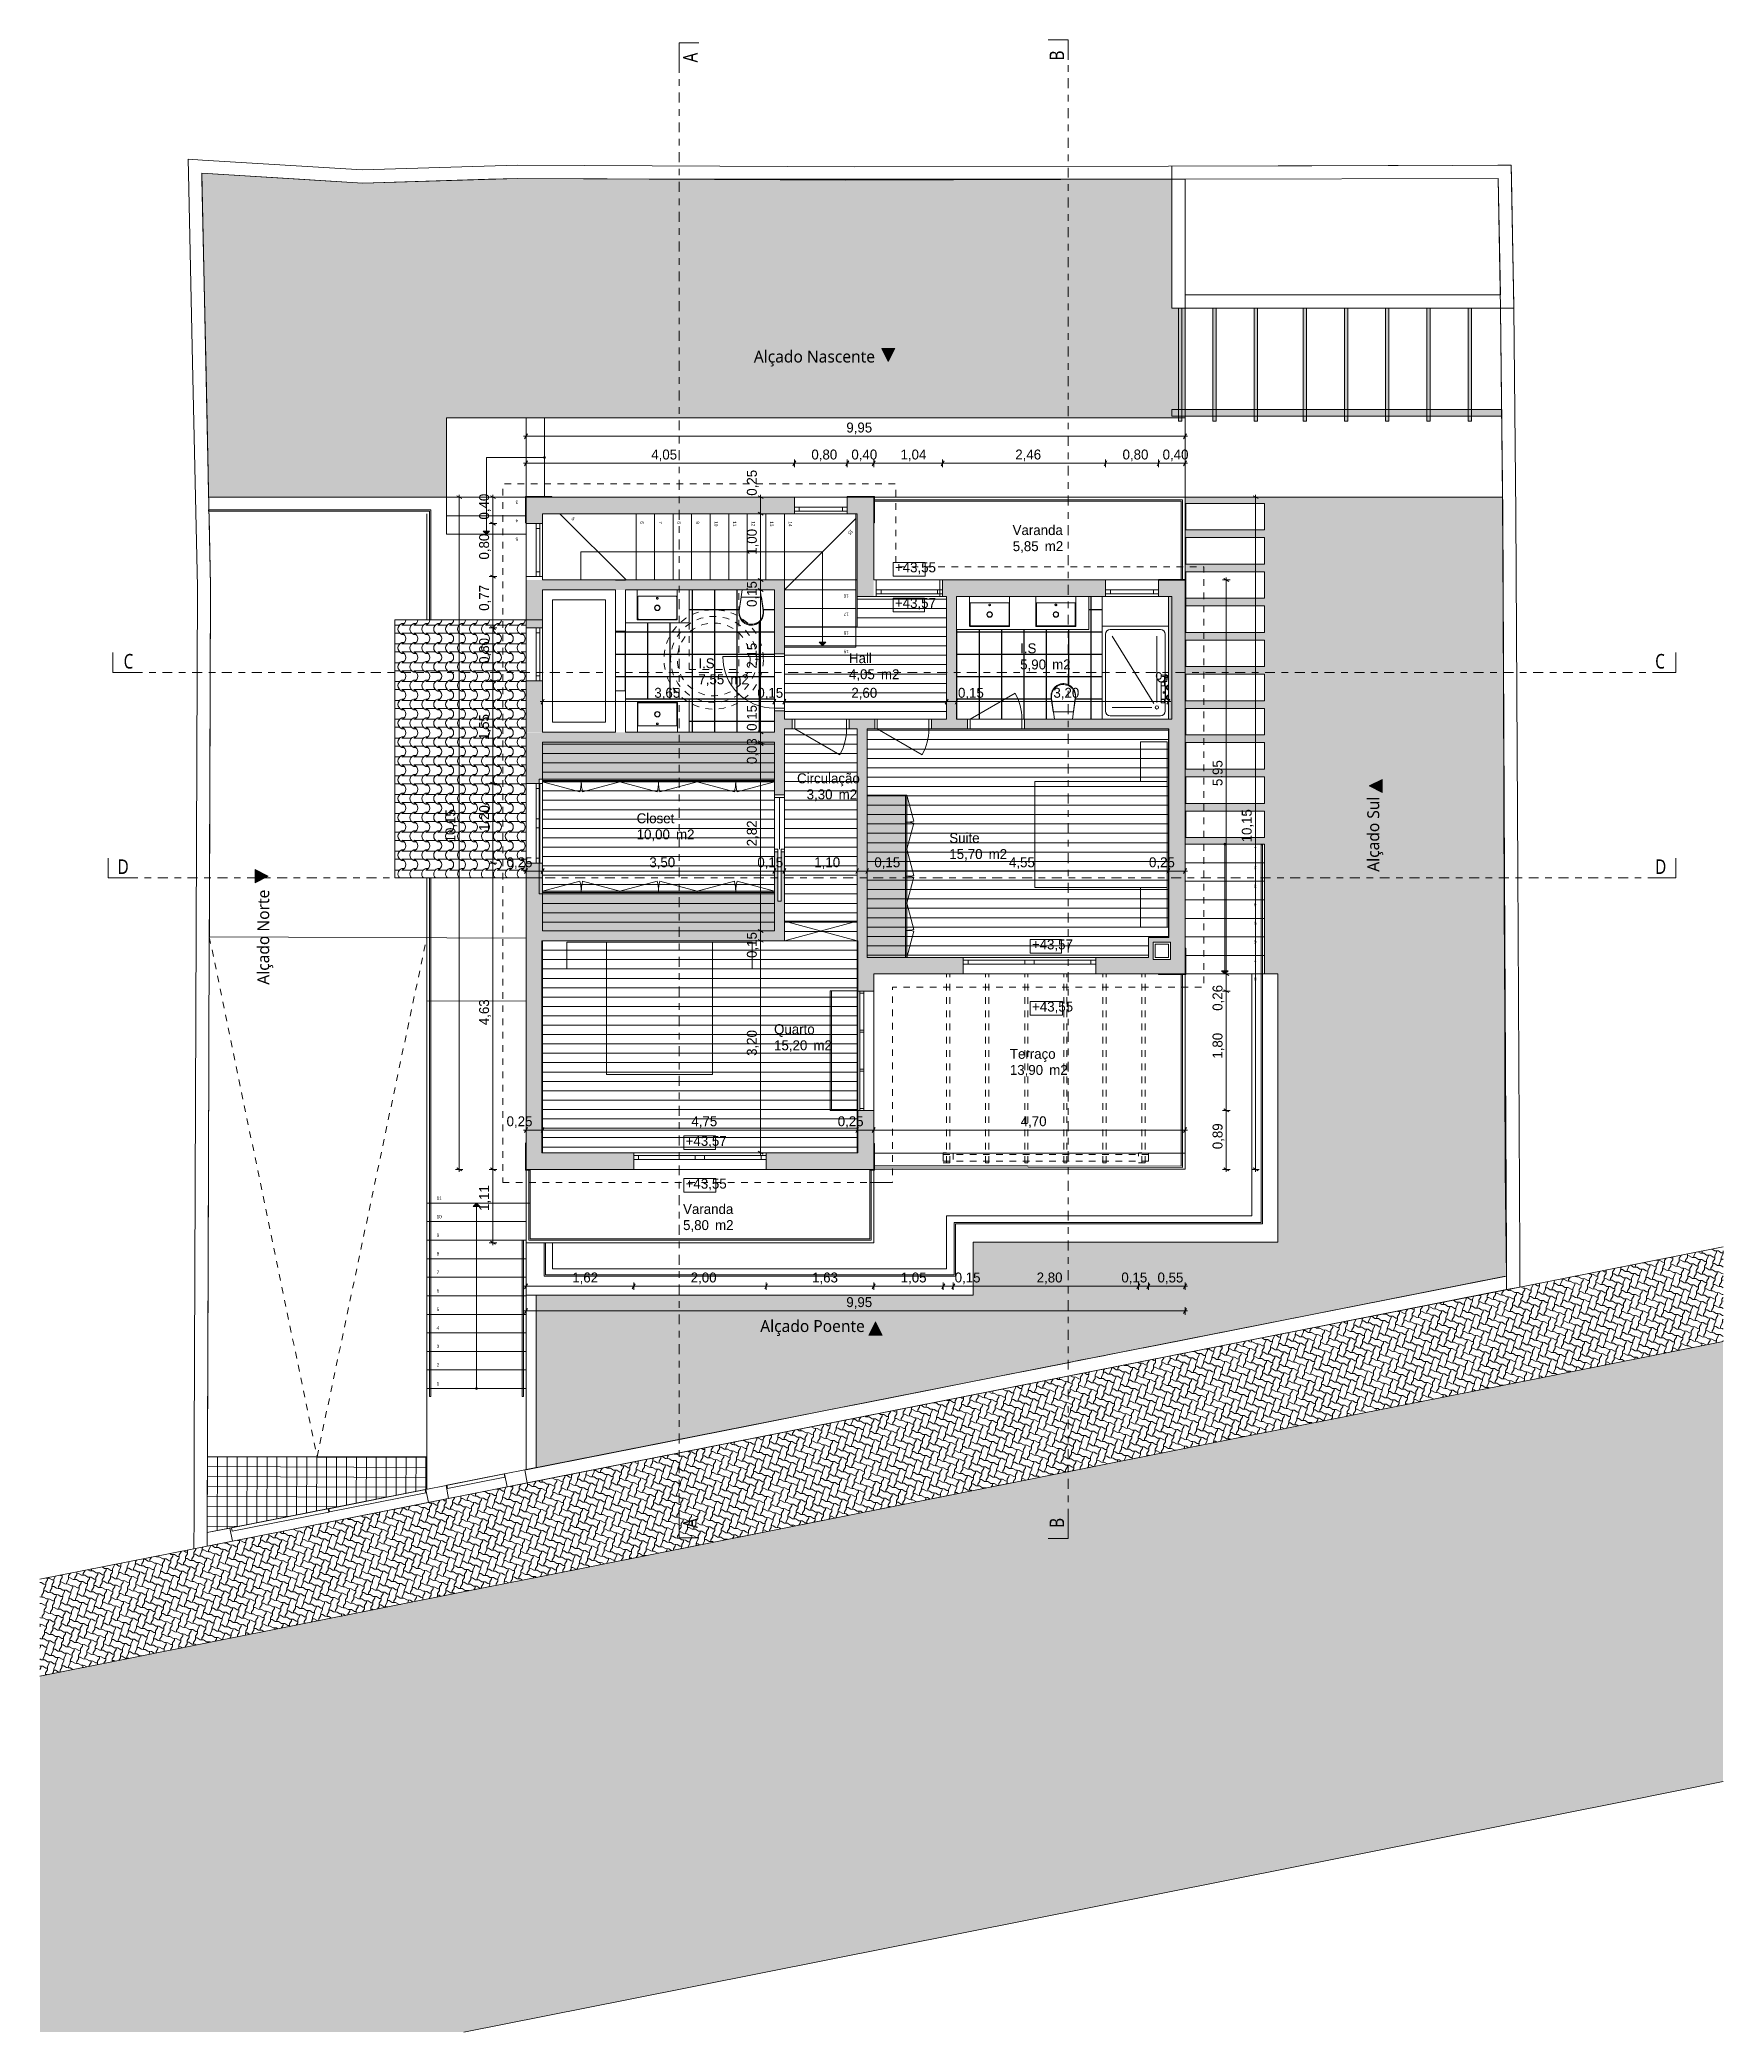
# Model space of a CAD drawing. Header units: metres. Extents: x -111189 to -108577, y -72951 to -72647.
# Drawn here: x -110685.68 to -110660.26, y -72951.18 to -72921.1 of the extents above; entities that cross this region are included whole.
import ezdxf

# ---------------------------------------------------------------- set-up
doc = ezdxf.new("R2010")
doc.units = ezdxf.units.M
doc.header["$MEASUREMENT"] = 0
doc.set_wipeout_variables(frame=1)
for name, pattern in [('Dashed', [0.423333, 0.211667, -0.211667]), ('Dot & Dashed', [0.670278, 0.3175, -0.176389, 0, -0.176389]), ('OTK - Tracejado', [0.08, 0.04, -0.04]), ('OTK - Traço Ponto', [0.2, 0.1, -0.05, 0, -0.05]), ('OTK - Traço Ponto CORTES_ALÇ', [0.6, 0.3, -0.15, 0, -0.15]), ('Wipeout_Contour', [1, 0, -1])]:
    doc.linetypes.add(name, pattern=pattern)
for name, color, linetype in [('Muro Não Confinante - MNC1_1_0', 7, 'Continuous'), ('Muro Não Confinante - MNC1_1_00 - DESENHO 2D', 7, 'Continuous'), ('Muro Não Confinante - MNC1_1_01 - TERRENO PROPOSTO', 7, 'Continuous'), ('Muro Não Confinante - MNC1_1_02 - ESTRADAS', 7, 'Continuous'), ('Muro Não Confinante - MNC1_1_02 - PASSEIOS', 7, 'Continuous'), ('Muro Não Confinante - MNC1_1_03 - COBERTURA', 7, 'Continuous'), ('Muro Não Confinante - MNC1_1_03 - LAJES', 7, 'Continuous'), ('Muro Não Confinante - MNC1_1_04 - TECTO FALSO', 7, 'Continuous'), ('Muro Não Confinante - MNC1_1_05 - PAREDES..35', 7, 'Continuous'), ('Muro Não Confinante - MNC1_1_05 - VIGA', 7, 'Continuous'), ('Muro Não Confinante - MNC1_1_06 - ESCADA INTERIOR', 7, 'Continuous'), ('Muro Não Confinante - MNC1_1_06 - ESCADAS _ GUARDAS', 7, 'Continuous'), ('Muro Não Confinante - MNC1_1_06 - FORRA', 7, 'Continuous'), ('Muro Não Confinante - MNC1_1_06 - GUARDA_CORRIMÃO', 7, 'Continuous'), ('Muro Não Confinante - MNC1_1_07 - MUROS', 7, 'Continuous'), ('Muro Não Confinante - MNC1_1_08 - EQUIPAMENTO AMOVIVEL', 7, 'Continuous'), ('Muro Não Confinante - MNC1_1_08 - EQUIPAMENTO FIXO', 7, 'Continuous'), ('Muro Não Confinante - MNC1_1_11 - ZONA_ÁREA', 7, 'Continuous'), ('Muro Não Confinante - MNC1_1_12 - COTAS ALTIMÉTRICAS', 7, 'Continuous'), ('Muro Não Confinante - MNC1_1_12 - COTAS GERAIS', 7, 'Continuous'), ('Muro Não Confinante - MNC1_1_14 - ALÇADOS.Marcadores', 7, 'Continuous'), ('Muro Não Confinante - MNC1_1_14 - CORTES.Marcadores', 7, 'Continuous'), ('Planta Piso -1_1_00 - DESENHO 2D', 7, 'Continuous'), ('Planta Piso -1_1_01 - TERRENO PROPOSTO', 7, 'Continuous'), ('Planta Piso -1_1_07 - MUROS', 7, 'Continuous'), ('Planta Piso -1_1_14 - CORTES.Marcadores', 7, 'Continuous')]:
    doc.layers.add(name, color=color, linetype=linetype)
doc.styles.add('ESTILO_GERADO_1', font='ARIALN.TTF')
doc.styles.add('ESTILO_GERADO_2', font='malgunsl.ttf')
doc.styles.add('ESTILO_GERADO_3', font='AGENCYR.TTF')
doc.styles.add('ESTILO_GERADO_4', font='malgunsl.ttf', dxfattribs={"width": 0.8})

msp = doc.modelspace()

# ---------------------------------------------------------------- texts
at = {"layer": 'Muro Não Confinante - MNC1_1_06 - ESCADA INTERIOR', "color": 7, "linetype": 'Continuous', "lineweight": 13, "char_height": 0.05, "attachment_point": 4, "style": 'ESTILO_GERADO_1'}
for s, insert, rotation in [('\\A1;{\\pql;\\fArial Narrow|b0|i0|c0|p0;\\W1.000000;5}', (-110677.637, -72928.316), 315), ('\\A1;{\\pql;\\fArial Narrow|b0|i0|c0|p0;\\W1.000000;6}', (-110676.586, -72928.369), 270), ('\\A1;{\\pql;\\fArial Narrow|b0|i0|c0|p0;\\W1.000000;7}', (-110676.306, -72928.369), 270), ('\\A1;{\\pql;\\fArial Narrow|b0|i0|c0|p0;\\W1.000000;8}', (-110676.026, -72928.369), 270), ('\\A1;{\\pql;\\fArial Narrow|b0|i0|c0|p0;\\W1.000000;9}', (-110675.746, -72928.369), 270), ('\\A1;{\\pql;\\fArial Narrow|b0|i0|c0|p0;\\W1.000000;10}', (-110675.466, -72928.369), 270), ('\\A1;{\\pql;\\fArial Narrow|b0|i0|c0|p0;\\W1.000000;11}', (-110675.186, -72928.369), 270), ('\\A1;{\\pql;\\fArial Narrow|b0|i0|c0|p0;\\W1.000000;12}', (-110674.906, -72928.369), 270), ('\\A1;{\\pql;\\fArial Narrow|b0|i0|c0|p0;\\W1.000000;13}', (-110674.626, -72928.369), 270), ('\\A1;{\\pql;\\fArial Narrow|b0|i0|c0|p0;\\W1.000000;14}', (-110674.346, -72928.371), 270), ('\\A1;{\\pql;\\fArial Narrow|b0|i0|c0|p0;\\W1.000000;15}', (-110673.411, -72928.506), 225), ('\\A1;{\\pql;\\fArial Narrow|b0|i0|c0|p0;\\W1.000000;16}', (-110673.464, -72929.494), 180), ('\\A1;{\\pql;\\fArial Narrow|b0|i0|c0|p0;\\W1.000000;17}', (-110673.464, -72929.774), 180), ('\\A1;{\\pql;\\fArial Narrow|b0|i0|c0|p0;\\W1.000000;18}', (-110673.464, -72930.054), 180), ('\\A1;{\\pql;\\fArial Narrow|b0|i0|c0|p0;\\W1.000000;19}', (-110673.464, -72930.334), 180)]:
    msp.add_mtext(s, dxfattribs=dict(at, insert=insert, rotation=rotation))
for s, insert in [('\\A1;{\\pql;\\fArial Narrow|b0|i0|c0|p0;\\W1.000000;3}', (-110677.971, -72929.594)), ('\\A1;{\\pql;\\fArial Narrow|b0|i0|c0|p0;\\W1.000000;2}', (-110677.971, -72929.874)), ('\\A1;{\\pql;\\fArial Narrow|b0|i0|c0|p0;\\W1.000000;1}', (-110677.971, -72930.154))]:
    msp.add_mtext(s, dxfattribs=dict(at, insert=insert))
at = {"layer": 'Muro Não Confinante - MNC1_1_06 - ESCADAS _ GUARDAS', "color": 7, "linetype": 'Continuous', "lineweight": 13, "char_height": 0.05, "attachment_point": 4, "rotation": 180, "style": 'ESTILO_GERADO_1'}
for s, insert in [('\\A1;{\\pql;\\fArial Narrow|b0|i0|c0|p0;\\W1.000000;1}', (-110667.306, -72933.319)), ('\\A1;{\\pql;\\fArial Narrow|b0|i0|c0|p0;\\W1.000000;2}', (-110667.306, -72933.599)), ('\\A1;{\\pql;\\fArial Narrow|b0|i0|c0|p0;\\W1.000000;3}', (-110667.306, -72933.879)), ('\\A1;{\\pql;\\fArial Narrow|b0|i0|c0|p0;\\W1.000000;4}', (-110667.306, -72934.159)), ('\\A1;{\\pql;\\fArial Narrow|b0|i0|c0|p0;\\W1.000000;5}', (-110667.306, -72934.438)), ('\\A1;{\\pql;\\fArial Narrow|b0|i0|c0|p0;\\W1.000000;6}', (-110667.306, -72934.719)), ('\\A1;{\\pql;\\fArial Narrow|b0|i0|c0|p0;\\W1.000000;7}', (-110667.306, -72934.999)), ('\\A1;{\\pql;\\fArial Narrow|b0|i0|c0|p0;\\W1.000000;8}', (-110667.306, -72935.279))]:
    msp.add_mtext(s, dxfattribs=dict(at, insert=insert))
at = {"layer": 'Muro Não Confinante - MNC1_1_11 - ZONA_ÁREA', "color": 7, "linetype": 'Continuous', "lineweight": 5, "char_height": 0.15, "attachment_point": 1, "style": 'ESTILO_GERADO_3'}
for s, insert in [('\\A1;{\\pql;\\pt0;\\fAgency FB|b0|i0|c0|p0;\\W1.000000;Varanda}', (-110670.989, -72928.426)), ('\\A1;{\\pql;\\pt0,24.1;\\fAgency FB|b0|i0|c0|p0;\\W1.000000;5,85\\fAgency FB|b0|i0|c0|p0;\\W1.000000;\\A1{\\H.66x;\\S^  ;}\\fAgency FB|b0|i0|c0|p0;\\W1.000000; m2\\fAgency FB|b0|i0|c0|p0;\\W1.000000;\\A1{\\H.66x;\\S^  ;}}', (-110670.987, -72928.669)), ('\\A1;{\\pql;\\pt0;\\fAgency FB|b0|i0|c0|p0;\\W1.000000;I.S}', (-110675.734, -72930.437)), ('\\A1;{\\pql;\\pt0;\\fAgency FB|b0|i0|c0|p0;\\W1.000000;Hall}', (-110673.46, -72930.36)), ('\\A1;{\\pql;\\pt0,24.1;\\fAgency FB|b0|i0|c0|p0;\\W1.000000;5,90\\fAgency FB|b0|i0|c0|p0;\\W1.000000;\\A1{\\H.66x;\\S^  ;}\\fAgency FB|b0|i0|c0|p0;\\W1.000000; m2\\fAgency FB|b0|i0|c0|p0;\\W1.000000;\\A1{\\H.66x;\\S^  ;}}', (-110670.875, -72930.455)), ('\\A1;{\\pql;\\pt0;\\fAgency FB|b0|i0|c0|p0;\\W1.000000;I.S}', (-110670.875, -72930.211)), ('\\A1;{\\pql;\\pt0,24.1;\\fAgency FB|b0|i0|c0|p0;\\W1.000000;7,55\\fAgency FB|b0|i0|c0|p0;\\W1.000000;\\A1{\\H.66x;\\S^  ;}\\fAgency FB|b0|i0|c0|p0;\\W1.000000; m2\\fAgency FB|b0|i0|c0|p0;\\W1.000000;\\A1{\\H.66x;\\S^  ;}}', (-110675.734, -72930.68)), ('\\A1;{\\pql;\\pt0,24.1;\\fAgency FB|b0|i0|c0|p0;\\W1.000000;4,05\\fAgency FB|b0|i0|c0|p0;\\W1.000000;\\A1{\\H.66x;\\S^  ;}\\fAgency FB|b0|i0|c0|p0;\\W1.000000; m2\\fAgency FB|b0|i0|c0|p0;\\W1.000000;\\A1{\\H.66x;\\S^  ;}}', (-110673.46, -72930.603)), ('\\A1;{\\pql;\\pt0;\\fAgency FB|b0|i0|c0|p0;\\W1.000000;Circulação}', (-110674.244, -72932.174)), ('\\A1;{\\pql;\\pt0,24.1;\\fAgency FB|b0|i0|c0|p0;\\W1.000000;3,30\\fAgency FB|b0|i0|c0|p0;\\W1.000000;\\A1{\\H.66x;\\S^  ;}\\fAgency FB|b0|i0|c0|p0;\\W1.000000; m2\\fAgency FB|b0|i0|c0|p0;\\W1.000000;\\A1{\\H.66x;\\S^  ;}}', (-110674.099, -72932.417)), ('\\A1;{\\pql;\\pt0;\\fAgency FB|b0|i0|c0|p0;\\W1.000000;Closet}', (-110676.666, -72932.778)), ('\\A1;{\\pql;\\pt0,24.1;\\fAgency FB|b0|i0|c0|p0;\\W1.000000;10,00\\fAgency FB|b0|i0|c0|p0;\\W1.000000;\\A1{\\H.66x;\\S^  ;}\\fAgency FB|b0|i0|c0|p0;\\W1.000000; m2\\fAgency FB|b0|i0|c0|p0;\\W1.000000;\\A1{\\H.66x;\\S^  ;}}', (-110676.666, -72933.021)), ('\\A1;{\\pql;\\pt0;\\fAgency FB|b0|i0|c0|p0;\\W1.000000;Suite}', (-110671.945, -72933.075)), ('\\A1;{\\pql;\\pt0,24.1;\\fAgency FB|b0|i0|c0|p0;\\W1.000000;15,70\\fAgency FB|b0|i0|c0|p0;\\W1.000000;\\A1{\\H.66x;\\S^  ;}\\fAgency FB|b0|i0|c0|p0;\\W1.000000; m2\\fAgency FB|b0|i0|c0|p0;\\W1.000000;\\A1{\\H.66x;\\S^  ;}}', (-110671.945, -72933.318)), ('\\A1;{\\pql;\\pt0;\\fAgency FB|b0|i0|c0|p0;\\W1.000000;Quarto }', (-110674.591, -72935.963)), ('\\A1;{\\pql;\\pt0,24.1;\\fAgency FB|b0|i0|c0|p0;\\W1.000000;15,20\\fAgency FB|b0|i0|c0|p0;\\W1.000000;\\A1{\\H.66x;\\S^  ;}\\fAgency FB|b0|i0|c0|p0;\\W1.000000; m2\\fAgency FB|b0|i0|c0|p0;\\W1.000000;\\A1{\\H.66x;\\S^  ;}}', (-110674.591, -72936.206)), ('\\A1;{\\pql;\\pt0;\\fAgency FB|b0|i0|c0|p0;\\W1.000000;Terraço}', (-110671.031, -72936.335)), ('\\A1;{\\pql;\\pt0,24.1;\\fAgency FB|b0|i0|c0|p0;\\W1.000000;13,90\\fAgency FB|b0|i0|c0|p0;\\W1.000000;\\A1{\\H.66x;\\S^  ;}\\fAgency FB|b0|i0|c0|p0;\\W1.000000; m2\\fAgency FB|b0|i0|c0|p0;\\W1.000000;\\A1{\\H.66x;\\S^  ;}}', (-110671.031, -72936.578))]:
    msp.add_mtext(s, dxfattribs=dict(at, insert=insert))
at = {"layer": 'Muro Não Confinante - MNC1_1_12 - COTAS ALTIMÉTRICAS', "color": 7, "linetype": 'Continuous', "lineweight": 5, "char_height": 0.15, "attachment_point": 7, "style": 'ESTILO_GERADO_3'}
for s, insert, width in [('\\A1;{\\pql;\\fAgency FB|b0|i0|c0|p0;\\W1.000000;+43,55}', (-110672.766, -72929.167), 0.42853), ('\\A1;{\\pql;\\fAgency FB|b0|i0|c0|p0;\\W1.000000;+43,57}', (-110672.766, -72929.705), 0.41912), ('\\A1;{\\pql;\\fAgency FB|b0|i0|c0|p0;\\W1.000000;+43,57}', (-110670.698, -72934.861), 0.41912), ('\\A1;{\\pql;\\fAgency FB|b0|i0|c0|p0;\\W1.000000;+43,55}', (-110670.695, -72935.799), 0.42853), ('\\A1;{\\pql;\\fAgency FB|b0|i0|c0|p0;\\W1.000000;+43,57}', (-110675.926, -72937.827), 0.41912)]:
    msp.add_mtext(s, dxfattribs=dict(at, insert=insert, width=width))
at = {"layer": 'Muro Não Confinante - MNC1_1_12 - COTAS GERAIS', "color": 7, "linetype": 'Continuous', "lineweight": 5, "char_height": 0.15, "attachment_point": 7, "style": 'ESTILO_GERADO_3'}
for s, insert, width in [('\\A1;{\\pql;\\fAgency FB|b0|i0|c0|p0;\\W1.000000;9,95}', (-110673.5, -72927.055), 0.27726), ('\\A1;{\\pql;\\fAgency FB|b0|i0|c0|p0;\\W1.000000;4,05}', (-110676.446, -72927.463), 0.27127), ('\\A1;{\\pql;\\fAgency FB|b0|i0|c0|p0;\\W1.000000;0,80}', (-110674.028, -72927.463), 0.28515), ('\\A1;{\\pql;\\fAgency FB|b0|i0|c0|p0;\\W1.000000;0,40}', (-110673.424, -72927.463), 0.27574), ('\\A1;{\\pql;\\fAgency FB|b0|i0|c0|p0;\\W1.000000;1,04}', (-110672.682, -72927.463), 0.2308), ('\\A1;{\\pql;\\fAgency FB|b0|i0|c0|p0;\\W1.000000;2,46}', (-110670.949, -72927.463), 0.26519), ('\\A1;{\\pql;\\fAgency FB|b0|i0|c0|p0;\\W1.000000;0,80}', (-110669.329, -72927.463), 0.28515), ('\\A1;{\\pql;\\fAgency FB|b0|i0|c0|p0;\\W1.000000;0,40}', (-110668.724, -72927.463), 0.27574), ('\\A1;{\\pql;\\fAgency FB|b0|i0|c0|p0;\\W1.000000;3,65}', (-110676.399, -72931.061), 0.27688), ('\\A1;{\\pql;\\fAgency FB|b0|i0|c0|p0;\\W1.000000;0,15}', (-110674.844, -72931.061), 0.23631), ('\\A1;{\\pql;\\fAgency FB|b0|i0|c0|p0;\\W1.000000;2,60}', (-110673.424, -72931.061), 0.27517), ('\\A1;{\\pql;\\fAgency FB|b0|i0|c0|p0;\\W1.000000;0,15}', (-110671.814, -72931.061), 0.23631), ('\\A1;{\\pql;\\fAgency FB|b0|i0|c0|p0;\\W1.000000;3,20}', (-110670.373, -72931.061), 0.27479), ('\\A1;{\\pql;\\fAgency FB|b0|i0|c0|p0;\\W1.000000;3,50}', (-110676.475, -72933.62), 0.27888), ('\\A1;{\\pql;\\fAgency FB|b0|i0|c0|p0;\\W1.000000;0,15}', (-110674.844, -72933.62), 0.23631), ('\\A1;{\\pql;\\fAgency FB|b0|i0|c0|p0;\\W1.000000;1,10}', (-110673.984, -72933.62), 0.19583), ('\\A1;{\\pql;\\fAgency FB|b0|i0|c0|p0;\\W1.000000;0,15}', (-110673.077, -72933.62), 0.23631), ('\\A1;{\\pql;\\fAgency FB|b0|i0|c0|p0;\\W1.000000;4,55}', (-110671.044, -72933.62), 0.26681), ('\\A1;{\\pql;\\fAgency FB|b0|i0|c0|p0;\\W1.000000;0,25}', (-110668.93, -72933.62), 0.2727), ('\\A1;{\\pql;\\fAgency FB|b0|i0|c0|p0;\\W1.000000;4,75}', (-110675.84, -72937.531), 0.2574), ('\\A1;{\\pql;\\fAgency FB|b0|i0|c0|p0;\\W1.000000;0,25}', (-110673.63, -72937.531), 0.2727), ('\\A1;{\\pql;\\fAgency FB|b0|i0|c0|p0;\\W1.000000;4,70}', (-110670.867, -72937.531), 0.26187)]:
    msp.add_mtext(s, dxfattribs=dict(at, insert=insert, width=width))
at = {"layer": 'Muro Não Confinante - MNC1_1_12 - COTAS GERAIS', "color": 7, "linetype": 'Continuous', "lineweight": 5, "char_height": 0.15, "attachment_point": 7, "rotation": 90, "style": 'ESTILO_GERADO_3'}
for s, insert, width in [('\\A1;{\\pql;\\fAgency FB|b0|i0|c0|p0;\\W1.000000;0,25}', (-110674.824, -72927.982), 0.2727), ('\\A1;{\\pql;\\fAgency FB|b0|i0|c0|p0;\\W1.000000;1,00}', (-110674.824, -72928.874), 0.24077), ('\\A1;{\\pql;\\fAgency FB|b0|i0|c0|p0;\\W1.000000;0,15}', (-110674.824, -72929.662), 0.23631), ('\\A1;{\\pql;\\fAgency FB|b0|i0|c0|p0;\\W1.000000;2,15}', (-110674.824, -72930.593), 0.22776), ('\\A1;{\\pql;\\fAgency FB|b0|i0|c0|p0;\\W1.000000;0,15}', (-110674.824, -72931.532), 0.23631), ('\\A1;{\\pql;\\fAgency FB|b0|i0|c0|p0;\\W1.000000;0,03}', (-110674.824, -72932.035), 0.28334), ('\\A1;{\\pql;\\fAgency FB|b0|i0|c0|p0;\\W1.000000;5,95}', (-110667.792, -72932.366), 0.27479), ('\\A1;{\\pql;\\fAgency FB|b0|i0|c0|p0;\\W1.000000;2,82}', (-110674.824, -72933.276), 0.26804), ('\\A1;{\\pql;\\fAgency FB|b0|i0|c0|p0;\\W1.000000;10,15}', (-110667.351, -72933.217), 0.27583), ('\\A1;{\\pql;\\fAgency FB|b0|i0|c0|p0;\\W1.000000;0,15}', (-110674.824, -72934.962), 0.23631), ('\\A1;{\\pql;\\fAgency FB|b0|i0|c0|p0;\\W1.000000;0,26}', (-110667.792, -72935.76), 0.27517), ('\\A1;{\\pql;\\fAgency FB|b0|i0|c0|p0;\\W1.000000;3,20}', (-110674.824, -72936.441), 0.27479), ('\\A1;{\\pql;\\fAgency FB|b0|i0|c0|p0;\\W1.000000;1,80}', (-110667.792, -72936.483), 0.2402), ('\\A1;{\\pql;\\fAgency FB|b0|i0|c0|p0;\\W1.000000;0,89}', (-110667.792, -72937.85), 0.28315)]:
    msp.add_mtext(s, dxfattribs=dict(at, insert=insert, width=width))
at = {"layer": 'Muro Não Confinante - MNC1_1_14 - ALÇADOS.Marcadores', "color": 7, "linetype": 'Continuous', "lineweight": 5, "insert": (-110674.897, -72926.031), "char_height": 0.18, "attachment_point": 7, "style": 'ESTILO_GERADO_2'}
msp.add_mtext('\\A1;{\\pql;\\pt0;\\fMalgun Gothic Semilight|b0|i0|c0|p0;\\W1.000000;Alçado Nascente}', dxfattribs=at)
at = {"layer": 'Muro Não Confinante - MNC1_1_14 - ALÇADOS.Marcadores', "color": 7, "linetype": 'Continuous', "lineweight": 5, "insert": (-110665.393, -72932.525), "char_height": 0.18, "attachment_point": 9, "rotation": 90, "style": 'ESTILO_GERADO_2'}
msp.add_mtext('\\A1;{\\pqr;\\pt0;\\fMalgun Gothic Semilight|b0|i0|c0|p0;\\W1.000000;Alçado Sul}', dxfattribs=at)
at = {"layer": 'Muro Não Confinante - MNC1_1_14 - CORTES.Marcadores', "color": 7, "linetype": 'Continuous', "lineweight": 5, "char_height": 0.22, "rotation": 90, "style": 'ESTILO_GERADO_4'}
for s, insert, attachment_point in [('\\A1;{\\pqr;\\pt0;\\fMalgun Gothic Semilight|b0|i0|c0|p0;\\W0.800000;A}', (-110675.746, -72921.293), 9), ('\\A1;{\\pql;\\pt0;\\fMalgun Gothic Semilight|b0|i0|c0|p0;\\W0.800000;B}', (-110670.211, -72921.409), 7)]:
    msp.add_mtext(s, dxfattribs=dict(at, insert=insert, attachment_point=attachment_point))
at = {"layer": 'Muro Não Confinante - MNC1_1_14 - CORTES.Marcadores', "color": 7, "linetype": 'Continuous', "lineweight": 5, "char_height": 0.22, "style": 'ESTILO_GERADO_4'}
for s, insert, attachment_point in [('\\A1;{\\pqr;\\pt0;\\fMalgun Gothic Semilight|b0|i0|c0|p0;\\W0.800000;C}', (-110684.268, -72930.595), 9), ('\\A1;{\\pql;\\pt0;\\fMalgun Gothic Semilight|b0|i0|c0|p0;\\W0.800000;C}', (-110661.286, -72930.595), 7), ('\\A1;{\\pqr;\\pt0;\\fMalgun Gothic Semilight|b0|i0|c0|p0;\\W0.800000;D}', (-110684.336, -72933.694), 9), ('\\A1;{\\pql;\\pt0;\\fMalgun Gothic Semilight|b0|i0|c0|p0;\\W0.800000;D}', (-110661.286, -72933.694), 7)]:
    msp.add_mtext(s, dxfattribs=dict(at, insert=insert, attachment_point=attachment_point))

# ---------------------------------------------------------------- blocks, each defined once
blk = doc.blocks.new('*X143', base_point=(-110694.463, -72968.689))
at = {"layer": 'Muro Não Confinante - MNC1_1_02 - PASSEIOS', "color": 253, "linetype": 'Continuous', "lineweight": 9, "ltscale": 1000}
for p, q in [((-110661.272, -72939.524), (-110661.266, -72939.528)), ((-110661.272, -72939.524), (-110661.266, -72939.528)), ((-110661.266, -72939.528), (-110661.24, -72939.529)), ((-110661.266, -72939.528), (-110661.214, -72939.53)), ((-110661.241, -72939.555), (-110661.24, -72939.529)), ((-110661.214, -72939.53), (-110661.171, -72939.558)), ((-110661.144, -72939.533), (-110661.145, -72939.559)), ((-110661.144, -72939.533), (-110661.119, -72939.494)), ((-110661.06, -72939.483), (-110661.045, -72939.492)), ((-110661.048, -72939.563), (-110661.021, -72939.519)), ((-110661.048, -72939.563), (-110661.021, -72939.519)), ((-110661.045, -72939.492), (-110661.02, -72939.493)), ((-110661.021, -72939.519), (-110661.02, -72939.493)), ((-110661.021, -72939.519), (-110661.02, -72939.493)), ((-110661.019, -72939.474), (-110661.02, -72939.493)), ((-110660.925, -72939.548), (-110660.923, -72939.497)), ((-110660.925, -72939.548), (-110660.924, -72939.523)), ((-110660.923, -72939.497), (-110660.924, -72939.523)), ((-110660.898, -72939.524), (-110660.924, -72939.523)), ((-110660.923, -72939.497), (-110660.895, -72939.453)), ((-110660.923, -72939.497), (-110660.895, -72939.453)), ((-110660.898, -72939.524), (-110660.854, -72939.551)), ((-110660.895, -72939.453), (-110660.895, -72939.45)), ((-110660.895, -72939.453), (-110660.895, -72939.45)), ((-110660.828, -72939.526), (-110660.829, -72939.552)), ((-110660.828, -72939.526), (-110660.829, -72939.552)), ((-110660.828, -72939.526), (-110660.8, -72939.483)), ((-110660.828, -72939.526), (-110660.8, -72939.483)), ((-110660.8, -72939.483), (-110660.798, -72939.431)), ((-110660.8, -72939.483), (-110660.799, -72939.457)), ((-110660.798, -72939.431), (-110660.799, -72939.457)), ((-110660.773, -72939.458), (-110660.799, -72939.457)), ((-110660.798, -72939.431), (-110660.798, -72939.431)), ((-110660.798, -72939.431), (-110660.798, -72939.431)), ((-110660.773, -72939.458), (-110660.729, -72939.485)), ((-110660.729, -72939.485), (-110660.678, -72939.487)), ((-110660.702, -72939.461), (-110660.703, -72939.486)), ((-110660.702, -72939.461), (-110660.703, -72939.486)), ((-110660.678, -72939.487), (-110660.703, -72939.486)), ((-110660.702, -72939.461), (-110660.675, -72939.417)), ((-110660.702, -72939.461), (-110660.675, -72939.417)), ((-110660.678, -72939.487), (-110660.634, -72939.515)), ((-110660.678, -72939.487), (-110660.634, -72939.515)), ((-110660.675, -72939.417), (-110660.674, -72939.406)), ((-110660.675, -72939.417), (-110660.674, -72939.406)), ((-110660.637, -72939.399), (-110660.604, -72939.42)), ((-110660.634, -72939.515), (-110660.608, -72939.516)), ((-110660.634, -72939.515), (-110660.582, -72939.517)), ((-110660.609, -72939.542), (-110660.608, -72939.516)), ((-110660.604, -72939.42), (-110660.552, -72939.422)), ((-110660.582, -72939.517), (-110660.538, -72939.545)), ((-110660.577, -72939.395), (-110660.578, -72939.421)), ((-110660.577, -72939.395), (-110660.578, -72939.421)), ((-110660.552, -72939.422), (-110660.578, -72939.421)), ((-110660.577, -72939.395), (-110660.572, -72939.386)), ((-110660.577, -72939.395), (-110660.572, -72939.386)), ((-110660.552, -72939.422), (-110660.509, -72939.449)), ((-110660.552, -72939.422), (-110660.509, -72939.449)), ((-110660.511, -72939.52), (-110660.512, -72939.546)), ((-110660.511, -72939.52), (-110660.484, -72939.476)), ((-110660.509, -72939.449), (-110660.483, -72939.45)), ((-110660.509, -72939.449), (-110660.457, -72939.451)), ((-110660.484, -72939.476), (-110660.483, -72939.45)), ((-110660.457, -72939.451), (-110660.413, -72939.479)), ((-110660.425, -72939.357), (-110660.383, -72939.384)), ((-110660.425, -72939.357), (-110660.383, -72939.384)), ((-110660.416, -72939.55), (-110660.388, -72939.506)), ((-110660.416, -72939.55), (-110660.388, -72939.506)), ((-110660.413, -72939.479), (-110660.387, -72939.48)), ((-110660.388, -72939.506), (-110660.387, -72939.48)), ((-110660.388, -72939.506), (-110660.387, -72939.48)), ((-110660.386, -72939.454), (-110660.387, -72939.48)), ((-110660.386, -72939.454), (-110660.359, -72939.41)), ((-110660.383, -72939.384), (-110660.358, -72939.385)), ((-110660.383, -72939.384), (-110660.332, -72939.386)), ((-110660.359, -72939.41), (-110660.358, -72939.385)), ((-110660.332, -72939.386), (-110660.288, -72939.413)), ((-110660.293, -72939.536), (-110660.291, -72939.484)), ((-110660.293, -72939.536), (-110660.292, -72939.51)), ((-110660.291, -72939.484), (-110660.292, -72939.51)), ((-110660.266, -72939.511), (-110660.292, -72939.51)), ((-110660.291, -72939.484), (-110660.263, -72939.44)), ((-110660.291, -72939.484), (-110660.263, -72939.44)), ((-110660.288, -72939.413), (-110660.262, -72939.414)), ((-110660.266, -72939.511), (-110660.26, -72939.515)), ((-110660.263, -72939.44), (-110660.262, -72939.414)), ((-110660.263, -72939.44), (-110660.262, -72939.414)), ((-110660.261, -72939.388), (-110660.262, -72939.414)), ((-110660.261, -72939.388), (-110660.26, -72939.386)), ((-110662.814, -72939.852), (-110662.797, -72939.825)), ((-110662.814, -72939.852), (-110662.797, -72939.825)), ((-110662.69, -72939.837), (-110662.689, -72939.804)), ((-110662.69, -72939.837), (-110662.689, -72939.812)), ((-110662.689, -72939.804), (-110662.689, -72939.812)), ((-110662.664, -72939.813), (-110662.689, -72939.812)), ((-110662.664, -72939.813), (-110662.62, -72939.84)), ((-110662.593, -72939.815), (-110662.594, -72939.841)), ((-110662.593, -72939.815), (-110662.594, -72939.841)), ((-110662.593, -72939.815), (-110662.571, -72939.781)), ((-110662.593, -72939.815), (-110662.571, -72939.781)), ((-110662.505, -72939.768), (-110662.495, -72939.774)), ((-110662.495, -72939.774), (-110662.443, -72939.776)), ((-110662.468, -72939.761), (-110662.469, -72939.775)), ((-110662.468, -72939.761), (-110662.469, -72939.775)), ((-110662.443, -72939.776), (-110662.469, -72939.775)), ((-110662.443, -72939.776), (-110662.399, -72939.804)), ((-110662.443, -72939.776), (-110662.399, -72939.804)), ((-110662.402, -72939.875), (-110662.374, -72939.831)), ((-110662.399, -72939.804), (-110662.373, -72939.805)), ((-110662.399, -72939.804), (-110662.347, -72939.806)), ((-110662.374, -72939.831), (-110662.373, -72939.805)), ((-110662.347, -72939.806), (-110662.304, -72939.834)), ((-110662.293, -72939.726), (-110662.274, -72939.738)), ((-110662.293, -72939.726), (-110662.274, -72939.738)), ((-110662.277, -72939.809), (-110662.278, -72939.835)), ((-110662.277, -72939.809), (-110662.249, -72939.765)), ((-110662.274, -72939.738), (-110662.248, -72939.739)), ((-110662.274, -72939.738), (-110662.222, -72939.74)), ((-110662.249, -72939.765), (-110662.248, -72939.739)), ((-110662.222, -72939.74), (-110662.178, -72939.768)), ((-110662.181, -72939.839), (-110662.154, -72939.795)), ((-110662.181, -72939.839), (-110662.154, -72939.795)), ((-110662.178, -72939.768), (-110662.153, -72939.769)), ((-110662.154, -72939.795), (-110662.153, -72939.769)), ((-110662.154, -72939.795), (-110662.153, -72939.769)), ((-110662.152, -72939.743), (-110662.153, -72939.769)), ((-110662.152, -72939.743), (-110662.124, -72939.699)), ((-110662.124, -72939.699), (-110662.124, -72939.693)), ((-110662.086, -72939.868), (-110662.058, -72939.825)), ((-110662.086, -72939.868), (-110662.058, -72939.825)), ((-110662.082, -72939.684), (-110662.053, -72939.702)), ((-110662.058, -72939.825), (-110662.056, -72939.773)), ((-110662.058, -72939.825), (-110662.057, -72939.799)), ((-110662.056, -72939.773), (-110662.057, -72939.799)), ((-110662.031, -72939.8), (-110662.057, -72939.799)), ((-110662.056, -72939.773), (-110662.028, -72939.729)), ((-110662.056, -72939.773), (-110662.028, -72939.729)), ((-110662.053, -72939.702), (-110662.027, -72939.703)), ((-110662.031, -72939.8), (-110661.987, -72939.827)), ((-110662.028, -72939.729), (-110662.027, -72939.703)), ((-110662.028, -72939.729), (-110662.027, -72939.703)), ((-110662.026, -72939.677), (-110662.027, -72939.703)), ((-110662.026, -72939.677), (-110662.023, -72939.673)), ((-110661.987, -72939.827), (-110661.936, -72939.829)), ((-110661.961, -72939.803), (-110661.962, -72939.828)), ((-110661.961, -72939.803), (-110661.962, -72939.828)), ((-110661.936, -72939.829), (-110661.962, -72939.828)), ((-110661.961, -72939.803), (-110661.933, -72939.759)), ((-110661.961, -72939.803), (-110661.933, -72939.759)), ((-110661.936, -72939.829), (-110661.892, -72939.857)), ((-110661.936, -72939.829), (-110661.892, -72939.857)), ((-110661.933, -72939.759), (-110661.931, -72939.707)), ((-110661.933, -72939.759), (-110661.932, -72939.733)), ((-110661.931, -72939.707), (-110661.932, -72939.733)), ((-110661.906, -72939.734), (-110661.932, -72939.733)), ((-110661.931, -72939.707), (-110661.903, -72939.663)), ((-110661.931, -72939.707), (-110661.903, -72939.663)), ((-110661.906, -72939.734), (-110661.862, -72939.762)), ((-110661.903, -72939.663), (-110661.903, -72939.649)), ((-110661.903, -72939.663), (-110661.903, -72939.649)), ((-110661.862, -72939.762), (-110661.811, -72939.764)), ((-110661.835, -72939.737), (-110661.836, -72939.763)), ((-110661.835, -72939.737), (-110661.836, -72939.763)), ((-110661.811, -72939.764), (-110661.836, -72939.763)), ((-110661.835, -72939.737), (-110661.808, -72939.693)), ((-110661.835, -72939.737), (-110661.808, -72939.693)), ((-110661.811, -72939.764), (-110661.767, -72939.791)), ((-110661.811, -72939.764), (-110661.767, -72939.791)), ((-110661.808, -72939.693), (-110661.806, -72939.641)), ((-110661.808, -72939.693), (-110661.807, -72939.667)), ((-110661.806, -72939.641), (-110661.807, -72939.667)), ((-110661.781, -72939.668), (-110661.807, -72939.667)), ((-110661.806, -72939.641), (-110661.797, -72939.628)), ((-110661.806, -72939.641), (-110661.797, -72939.628)), ((-110661.781, -72939.668), (-110661.737, -72939.696)), ((-110661.77, -72939.862), (-110661.742, -72939.818)), ((-110661.767, -72939.791), (-110661.741, -72939.792)), ((-110661.767, -72939.791), (-110661.715, -72939.793)), ((-110661.742, -72939.818), (-110661.741, -72939.792)), ((-110661.737, -72939.696), (-110661.685, -72939.698)), ((-110661.715, -72939.793), (-110661.671, -72939.821)), ((-110661.71, -72939.671), (-110661.711, -72939.697)), ((-110661.71, -72939.671), (-110661.711, -72939.697)), ((-110661.685, -72939.698), (-110661.711, -72939.697)), ((-110661.71, -72939.671), (-110661.683, -72939.627)), ((-110661.71, -72939.671), (-110661.683, -72939.627)), ((-110661.685, -72939.698), (-110661.642, -72939.725)), ((-110661.685, -72939.698), (-110661.642, -72939.725)), ((-110661.683, -72939.627), (-110661.682, -72939.605)), ((-110661.683, -72939.627), (-110661.682, -72939.605)), ((-110661.671, -72939.821), (-110661.645, -72939.822)), ((-110661.656, -72939.602), (-110661.665, -72939.602)), ((-110661.656, -72939.602), (-110661.612, -72939.63)), ((-110661.646, -72939.848), (-110661.645, -72939.822)), ((-110661.646, -72939.848), (-110661.645, -72939.822)), ((-110661.644, -72939.796), (-110661.645, -72939.822)), ((-110661.644, -72939.796), (-110661.617, -72939.752)), ((-110661.642, -72939.725), (-110661.616, -72939.726)), ((-110661.642, -72939.725), (-110661.59, -72939.727)), ((-110661.617, -72939.752), (-110661.616, -72939.726)), ((-110661.612, -72939.63), (-110661.56, -72939.632)), ((-110661.59, -72939.727), (-110661.546, -72939.755)), ((-110661.585, -72939.605), (-110661.586, -72939.631)), ((-110661.585, -72939.605), (-110661.586, -72939.631)), ((-110661.56, -72939.632), (-110661.586, -72939.631)), ((-110661.585, -72939.605), (-110661.571, -72939.583)), ((-110661.585, -72939.605), (-110661.571, -72939.583)), ((-110661.56, -72939.632), (-110661.516, -72939.66)), ((-110661.56, -72939.632), (-110661.516, -72939.66)), ((-110661.551, -72939.877), (-110661.549, -72939.826)), ((-110661.549, -72939.826), (-110661.55, -72939.852)), ((-110661.549, -72939.826), (-110661.521, -72939.782)), ((-110661.549, -72939.826), (-110661.521, -72939.782)), ((-110661.546, -72939.755), (-110661.52, -72939.756)), ((-110661.521, -72939.782), (-110661.52, -72939.756)), ((-110661.521, -72939.782), (-110661.52, -72939.756)), ((-110661.519, -72939.73), (-110661.52, -72939.756)), ((-110661.519, -72939.73), (-110661.492, -72939.686)), ((-110661.516, -72939.66), (-110661.491, -72939.661)), ((-110661.516, -72939.66), (-110661.465, -72939.662)), ((-110661.492, -72939.686), (-110661.491, -72939.661)), ((-110661.476, -72939.565), (-110661.435, -72939.566)), ((-110661.465, -72939.662), (-110661.421, -72939.689)), ((-110661.461, -72939.562), (-110661.461, -72939.565)), ((-110661.461, -72939.562), (-110661.461, -72939.565)), ((-110661.435, -72939.566), (-110661.461, -72939.565)), ((-110661.453, -72939.855), (-110661.426, -72939.812)), ((-110661.453, -72939.855), (-110661.426, -72939.812)), ((-110661.435, -72939.566), (-110661.391, -72939.594)), ((-110661.435, -72939.566), (-110661.391, -72939.594)), ((-110661.426, -72939.812), (-110661.424, -72939.76)), ((-110661.426, -72939.812), (-110661.425, -72939.786)), ((-110661.424, -72939.76), (-110661.425, -72939.786)), ((-110661.399, -72939.787), (-110661.425, -72939.786)), ((-110661.424, -72939.76), (-110661.396, -72939.716)), ((-110661.424, -72939.76), (-110661.396, -72939.716)), ((-110661.421, -72939.689), (-110661.395, -72939.69)), ((-110661.399, -72939.787), (-110661.355, -72939.814)), ((-110661.396, -72939.716), (-110661.395, -72939.69)), ((-110661.396, -72939.716), (-110661.395, -72939.69)), ((-110661.394, -72939.664), (-110661.395, -72939.69)), ((-110661.394, -72939.664), (-110661.366, -72939.621)), ((-110661.391, -72939.594), (-110661.365, -72939.595)), ((-110661.391, -72939.594), (-110661.34, -72939.596)), ((-110661.366, -72939.621), (-110661.365, -72939.595)), ((-110661.355, -72939.814), (-110661.303, -72939.817)), ((-110661.34, -72939.596), (-110661.296, -72939.623)), ((-110661.328, -72939.79), (-110661.329, -72939.815)), ((-110661.328, -72939.79), (-110661.329, -72939.815)), ((-110661.303, -72939.817), (-110661.329, -72939.815)), ((-110661.328, -72939.79), (-110661.301, -72939.746)), ((-110661.328, -72939.79), (-110661.301, -72939.746)), ((-110661.303, -72939.817), (-110661.26, -72939.844)), ((-110661.303, -72939.817), (-110661.26, -72939.844)), ((-110661.301, -72939.746), (-110661.299, -72939.694)), ((-110661.301, -72939.746), (-110661.3, -72939.72)), ((-110661.299, -72939.694), (-110661.3, -72939.72)), ((-110661.274, -72939.721), (-110661.3, -72939.72)), ((-110661.299, -72939.694), (-110661.271, -72939.65)), ((-110661.299, -72939.694), (-110661.271, -72939.65)), ((-110661.296, -72939.623), (-110661.27, -72939.625)), ((-110661.274, -72939.721), (-110661.23, -72939.749)), ((-110661.271, -72939.65), (-110661.27, -72939.625)), ((-110661.271, -72939.65), (-110661.27, -72939.625)), ((-110661.269, -72939.599), (-110661.27, -72939.625)), ((-110661.269, -72939.599), (-110661.241, -72939.555)), ((-110661.23, -72939.749), (-110661.178, -72939.751)), ((-110661.203, -72939.724), (-110661.204, -72939.75)), ((-110661.203, -72939.724), (-110661.204, -72939.75)), ((-110661.178, -72939.751), (-110661.204, -72939.75)), ((-110661.203, -72939.724), (-110661.175, -72939.68)), ((-110661.203, -72939.724), (-110661.175, -72939.68)), ((-110661.178, -72939.751), (-110661.134, -72939.778)), ((-110661.178, -72939.751), (-110661.134, -72939.778)), ((-110661.175, -72939.68), (-110661.173, -72939.628)), ((-110661.175, -72939.68), (-110661.174, -72939.654)), ((-110661.173, -72939.628), (-110661.174, -72939.654)), ((-110661.149, -72939.655), (-110661.174, -72939.654)), ((-110661.173, -72939.628), (-110661.146, -72939.585)), ((-110661.173, -72939.628), (-110661.146, -72939.585)), ((-110661.171, -72939.558), (-110661.145, -72939.559)), ((-110661.149, -72939.655), (-110661.105, -72939.683)), ((-110661.146, -72939.585), (-110661.145, -72939.559)), ((-110661.146, -72939.585), (-110661.145, -72939.559)), ((-110661.137, -72939.849), (-110661.11, -72939.805)), ((-110661.134, -72939.778), (-110661.109, -72939.779)), ((-110661.134, -72939.778), (-110661.083, -72939.78)), ((-110661.11, -72939.805), (-110661.109, -72939.779)), ((-110661.105, -72939.683), (-110661.053, -72939.685)), ((-110661.083, -72939.78), (-110661.039, -72939.808)), ((-110661.078, -72939.658), (-110661.079, -72939.684)), ((-110661.078, -72939.658), (-110661.079, -72939.684)), ((-110661.053, -72939.685), (-110661.079, -72939.684)), ((-110661.078, -72939.658), (-110661.05, -72939.614)), ((-110661.078, -72939.658), (-110661.05, -72939.614)), ((-110661.053, -72939.685), (-110661.009, -72939.713)), ((-110661.053, -72939.685), (-110661.009, -72939.713)), ((-110661.05, -72939.614), (-110661.048, -72939.563)), ((-110661.05, -72939.614), (-110661.049, -72939.588)), ((-110661.048, -72939.563), (-110661.049, -72939.588)), ((-110661.023, -72939.589), (-110661.049, -72939.588)), ((-110661.039, -72939.808), (-110661.013, -72939.809)), ((-110661.023, -72939.589), (-110660.98, -72939.617)), ((-110661.014, -72939.835), (-110661.013, -72939.809)), ((-110661.014, -72939.835), (-110661.013, -72939.809)), ((-110661.012, -72939.783), (-110661.013, -72939.809)), ((-110661.012, -72939.783), (-110660.984, -72939.739)), ((-110661.009, -72939.713), (-110660.983, -72939.714)), ((-110661.009, -72939.713), (-110660.958, -72939.715)), ((-110660.984, -72939.739), (-110660.983, -72939.714)), ((-110660.98, -72939.617), (-110660.928, -72939.619)), ((-110660.958, -72939.715), (-110660.914, -72939.742)), ((-110660.953, -72939.592), (-110660.954, -72939.618)), ((-110660.953, -72939.592), (-110660.954, -72939.618)), ((-110660.928, -72939.619), (-110660.954, -72939.618)), ((-110660.953, -72939.592), (-110660.925, -72939.548)), ((-110660.953, -72939.592), (-110660.925, -72939.548)), ((-110660.928, -72939.619), (-110660.884, -72939.647)), ((-110660.928, -72939.619), (-110660.884, -72939.647)), ((-110660.919, -72939.865), (-110660.917, -72939.813)), ((-110660.917, -72939.813), (-110660.918, -72939.839)), ((-110660.917, -72939.813), (-110660.889, -72939.769)), ((-110660.917, -72939.813), (-110660.889, -72939.769)), ((-110660.914, -72939.742), (-110660.888, -72939.743)), ((-110660.889, -72939.769), (-110660.888, -72939.743)), ((-110660.889, -72939.769), (-110660.888, -72939.743)), ((-110660.887, -72939.717), (-110660.888, -72939.743)), ((-110660.887, -72939.717), (-110660.859, -72939.674)), ((-110660.884, -72939.647), (-110660.858, -72939.648)), ((-110660.884, -72939.647), (-110660.832, -72939.649)), ((-110660.859, -72939.674), (-110660.858, -72939.648)), ((-110660.854, -72939.551), (-110660.803, -72939.553)), ((-110660.832, -72939.649), (-110660.789, -72939.676)), ((-110660.803, -72939.553), (-110660.829, -72939.552)), ((-110660.821, -72939.843), (-110660.793, -72939.799)), ((-110660.821, -72939.843), (-110660.793, -72939.799)), ((-110660.803, -72939.553), (-110660.759, -72939.581)), ((-110660.803, -72939.553), (-110660.759, -72939.581)), ((-110660.793, -72939.799), (-110660.791, -72939.747)), ((-110660.793, -72939.799), (-110660.792, -72939.773)), ((-110660.791, -72939.747), (-110660.792, -72939.773)), ((-110660.767, -72939.774), (-110660.792, -72939.773)), ((-110660.791, -72939.747), (-110660.764, -72939.703)), ((-110660.791, -72939.747), (-110660.764, -72939.703)), ((-110660.789, -72939.676), (-110660.763, -72939.677)), ((-110660.767, -72939.774), (-110660.723, -72939.802)), ((-110660.764, -72939.703), (-110660.763, -72939.677)), ((-110660.764, -72939.703), (-110660.763, -72939.677)), ((-110660.762, -72939.652), (-110660.763, -72939.677)), ((-110660.762, -72939.652), (-110660.734, -72939.608)), ((-110660.759, -72939.581), (-110660.733, -72939.582)), ((-110660.759, -72939.581), (-110660.707, -72939.583)), ((-110660.734, -72939.608), (-110660.733, -72939.582)), ((-110660.723, -72939.802), (-110660.671, -72939.804)), ((-110660.707, -72939.583), (-110660.663, -72939.611)), ((-110660.696, -72939.777), (-110660.697, -72939.803)), ((-110660.696, -72939.777), (-110660.697, -72939.803)), ((-110660.671, -72939.804), (-110660.697, -72939.803)), ((-110660.696, -72939.777), (-110660.668, -72939.733)), ((-110660.696, -72939.777), (-110660.668, -72939.733)), ((-110660.671, -72939.804), (-110660.627, -72939.831)), ((-110660.671, -72939.804), (-110660.627, -72939.831)), ((-110660.668, -72939.733), (-110660.666, -72939.681)), ((-110660.668, -72939.733), (-110660.667, -72939.707)), ((-110660.666, -72939.681), (-110660.667, -72939.707)), ((-110660.641, -72939.708), (-110660.667, -72939.707)), ((-110660.666, -72939.681), (-110660.639, -72939.637)), ((-110660.666, -72939.681), (-110660.639, -72939.637)), ((-110660.663, -72939.611), (-110660.638, -72939.612)), ((-110660.641, -72939.708), (-110660.598, -72939.736)), ((-110660.639, -72939.637), (-110660.638, -72939.612)), ((-110660.639, -72939.637), (-110660.638, -72939.612)), ((-110660.637, -72939.586), (-110660.638, -72939.612)), ((-110660.637, -72939.586), (-110660.609, -72939.542)), ((-110660.627, -72939.831), (-110660.601, -72939.832)), ((-110660.627, -72939.831), (-110660.576, -72939.833)), ((-110660.603, -72939.858), (-110660.601, -72939.832)), ((-110660.598, -72939.736), (-110660.546, -72939.738)), ((-110660.576, -72939.833), (-110660.532, -72939.861)), ((-110660.571, -72939.711), (-110660.572, -72939.737)), ((-110660.571, -72939.711), (-110660.572, -72939.737)), ((-110660.546, -72939.738), (-110660.572, -72939.737)), ((-110660.571, -72939.711), (-110660.543, -72939.667)), ((-110660.571, -72939.711), (-110660.543, -72939.667)), ((-110660.546, -72939.738), (-110660.502, -72939.765)), ((-110660.546, -72939.738), (-110660.502, -72939.765)), ((-110660.543, -72939.667), (-110660.541, -72939.615)), ((-110660.543, -72939.667), (-110660.542, -72939.641)), ((-110660.541, -72939.615), (-110660.542, -72939.641)), ((-110660.516, -72939.642), (-110660.542, -72939.641)), ((-110660.541, -72939.615), (-110660.513, -72939.572)), ((-110660.541, -72939.615), (-110660.513, -72939.572)), ((-110660.538, -72939.545), (-110660.512, -72939.546)), ((-110660.516, -72939.642), (-110660.472, -72939.67)), ((-110660.513, -72939.572), (-110660.512, -72939.546)), ((-110660.513, -72939.572), (-110660.512, -72939.546)), ((-110660.505, -72939.836), (-110660.477, -72939.792)), ((-110660.502, -72939.765), (-110660.476, -72939.767)), ((-110660.502, -72939.765), (-110660.45, -72939.768)), ((-110660.477, -72939.792), (-110660.476, -72939.767)), ((-110660.472, -72939.67), (-110660.421, -72939.672)), ((-110660.45, -72939.768), (-110660.407, -72939.795)), ((-110660.446, -72939.645), (-110660.447, -72939.671)), ((-110660.446, -72939.645), (-110660.447, -72939.671)), ((-110660.421, -72939.672), (-110660.447, -72939.671)), ((-110660.446, -72939.645), (-110660.418, -72939.601)), ((-110660.446, -72939.645), (-110660.418, -72939.601)), ((-110660.421, -72939.672), (-110660.377, -72939.7)), ((-110660.421, -72939.672), (-110660.377, -72939.7)), ((-110660.418, -72939.601), (-110660.416, -72939.55)), ((-110660.418, -72939.601), (-110660.417, -72939.576)), ((-110660.416, -72939.55), (-110660.417, -72939.576)), ((-110660.391, -72939.577), (-110660.417, -72939.576)), ((-110660.409, -72939.866), (-110660.382, -72939.822)), ((-110660.409, -72939.866), (-110660.382, -72939.822)), ((-110660.407, -72939.795), (-110660.381, -72939.796)), ((-110660.391, -72939.577), (-110660.347, -72939.604)), ((-110660.382, -72939.822), (-110660.381, -72939.796)), ((-110660.382, -72939.822), (-110660.381, -72939.796)), ((-110660.38, -72939.77), (-110660.381, -72939.796)), ((-110660.38, -72939.77), (-110660.352, -72939.727)), ((-110660.377, -72939.7), (-110660.351, -72939.701)), ((-110660.377, -72939.7), (-110660.325, -72939.702)), ((-110660.352, -72939.727), (-110660.351, -72939.701)), ((-110660.347, -72939.604), (-110660.296, -72939.606)), ((-110660.325, -72939.702), (-110660.281, -72939.729)), ((-110660.32, -72939.579), (-110660.321, -72939.605)), ((-110660.32, -72939.579), (-110660.321, -72939.605)), ((-110660.296, -72939.606), (-110660.321, -72939.605)), ((-110660.32, -72939.579), (-110660.293, -72939.536)), ((-110660.32, -72939.579), (-110660.293, -72939.536)), ((-110660.296, -72939.606), (-110660.26, -72939.629)), ((-110660.296, -72939.606), (-110660.26, -72939.629)), ((-110660.286, -72939.852), (-110660.284, -72939.8)), ((-110660.286, -72939.852), (-110660.285, -72939.826)), ((-110660.284, -72939.8), (-110660.285, -72939.826)), ((-110660.26, -72939.827), (-110660.285, -72939.826)), ((-110660.284, -72939.8), (-110660.26, -72939.761)), ((-110660.284, -72939.8), (-110660.26, -72939.761)), ((-110660.281, -72939.729), (-110660.26, -72939.73)), ((-110664.333, -72940.131), (-110664.344, -72940.131)), ((-110664.344, -72940.131), (-110664.333, -72940.131)), ((-110664.333, -72940.131), (-110664.29, -72940.159)), ((-110664.333, -72940.131), (-110664.29, -72940.159)), ((-110664.167, -72940.164), (-110664.14, -72940.12)), ((-110664.155, -72940.093), (-110664.139, -72940.094)), ((-110664.155, -72940.093), (-110664.113, -72940.095)), ((-110664.14, -72940.12), (-110664.139, -72940.094)), ((-110664.113, -72940.095), (-110664.069, -72940.123)), ((-110664.069, -72940.123), (-110664.043, -72940.124)), ((-110664.044, -72940.15), (-110664.043, -72940.124)), ((-110664.044, -72940.15), (-110664.043, -72940.124)), ((-110664.042, -72940.098), (-110664.043, -72940.124)), ((-110664.042, -72940.098), (-110664.023, -72940.067)), ((-110663.95, -72940.053), (-110663.944, -72940.057)), ((-110663.949, -72940.179), (-110663.947, -72940.128)), ((-110663.947, -72940.128), (-110663.948, -72940.153)), ((-110663.947, -72940.128), (-110663.919, -72940.084)), ((-110663.947, -72940.128), (-110663.919, -72940.084)), ((-110663.944, -72940.057), (-110663.918, -72940.058)), ((-110663.919, -72940.084), (-110663.918, -72940.058)), ((-110663.919, -72940.084), (-110663.918, -72940.058)), ((-110663.918, -72940.047), (-110663.918, -72940.058)), ((-110663.851, -72940.157), (-110663.824, -72940.114)), ((-110663.851, -72940.157), (-110663.824, -72940.114)), ((-110663.824, -72940.114), (-110663.821, -72940.062)), ((-110663.824, -72940.114), (-110663.822, -72940.088)), ((-110663.821, -72940.062), (-110663.822, -72940.088)), ((-110663.797, -72940.089), (-110663.822, -72940.088)), ((-110663.821, -72940.062), (-110663.797, -72940.023)), ((-110663.821, -72940.062), (-110663.797, -72940.023)), ((-110663.797, -72940.089), (-110663.753, -72940.116)), ((-110663.753, -72940.116), (-110663.701, -72940.118)), ((-110663.726, -72940.091), (-110663.727, -72940.117)), ((-110663.726, -72940.091), (-110663.727, -72940.117)), ((-110663.701, -72940.118), (-110663.727, -72940.117)), ((-110663.726, -72940.091), (-110663.698, -72940.048)), ((-110663.726, -72940.091), (-110663.698, -72940.048)), ((-110663.701, -72940.118), (-110663.657, -72940.146)), ((-110663.701, -72940.118), (-110663.657, -72940.146)), ((-110663.698, -72940.048), (-110663.697, -72940.003)), ((-110663.698, -72940.048), (-110663.697, -72940.022)), ((-110663.697, -72940.003), (-110663.697, -72940.022)), ((-110663.671, -72940.023), (-110663.697, -72940.022)), ((-110663.671, -72940.023), (-110663.628, -72940.051)), ((-110663.628, -72940.051), (-110663.576, -72940.053)), ((-110663.601, -72940.026), (-110663.602, -72940.052)), ((-110663.601, -72940.026), (-110663.602, -72940.052)), ((-110663.576, -72940.053), (-110663.602, -72940.052)), ((-110663.601, -72940.026), (-110663.573, -72939.982)), ((-110663.601, -72940.026), (-110663.573, -72939.982)), ((-110663.576, -72940.053), (-110663.532, -72940.08)), ((-110663.576, -72940.053), (-110663.532, -72940.08)), ((-110663.573, -72939.982), (-110663.573, -72939.979)), ((-110663.573, -72939.982), (-110663.573, -72939.979)), ((-110663.535, -72940.151), (-110663.507, -72940.107)), ((-110663.532, -72940.08), (-110663.506, -72940.081)), ((-110663.532, -72940.08), (-110663.48, -72940.082)), ((-110663.527, -72939.969), (-110663.502, -72939.985)), ((-110663.507, -72940.107), (-110663.506, -72940.081)), ((-110663.502, -72939.985), (-110663.451, -72939.987)), ((-110663.48, -72940.082), (-110663.437, -72940.11)), ((-110663.476, -72939.96), (-110663.477, -72939.986)), ((-110663.476, -72939.96), (-110663.477, -72939.986)), ((-110663.451, -72939.987), (-110663.477, -72939.986)), ((-110663.476, -72939.96), (-110663.475, -72939.959)), ((-110663.476, -72939.96), (-110663.475, -72939.959)), ((-110663.451, -72939.987), (-110663.407, -72940.014)), ((-110663.451, -72939.987), (-110663.407, -72940.014)), ((-110663.437, -72940.11), (-110663.411, -72940.111)), ((-110663.412, -72940.137), (-110663.411, -72940.111)), ((-110663.412, -72940.137), (-110663.411, -72940.111)), ((-110663.41, -72940.085), (-110663.411, -72940.111)), ((-110663.41, -72940.085), (-110663.382, -72940.041)), ((-110663.407, -72940.014), (-110663.381, -72940.015)), ((-110663.407, -72940.014), (-110663.355, -72940.016)), ((-110663.382, -72940.041), (-110663.381, -72940.015)), ((-110663.355, -72940.016), (-110663.312, -72940.044)), ((-110663.316, -72940.166), (-110663.314, -72940.115)), ((-110663.315, -72939.928), (-110663.282, -72939.949)), ((-110663.315, -72939.928), (-110663.282, -72939.949)), ((-110663.314, -72940.115), (-110663.315, -72940.141)), ((-110663.314, -72940.115), (-110663.287, -72940.071)), ((-110663.314, -72940.115), (-110663.287, -72940.071)), ((-110663.312, -72940.044), (-110663.286, -72940.045)), ((-110663.287, -72940.071), (-110663.286, -72940.045)), ((-110663.287, -72940.071), (-110663.286, -72940.045)), ((-110663.285, -72940.019), (-110663.286, -72940.045)), ((-110663.285, -72940.019), (-110663.257, -72939.975)), ((-110663.282, -72939.949), (-110663.256, -72939.95)), ((-110663.282, -72939.949), (-110663.23, -72939.951)), ((-110663.257, -72939.975), (-110663.256, -72939.95)), ((-110663.23, -72939.951), (-110663.186, -72939.978)), ((-110663.219, -72940.144), (-110663.191, -72940.101)), ((-110663.219, -72940.144), (-110663.191, -72940.101)), ((-110663.191, -72940.101), (-110663.189, -72940.049)), ((-110663.191, -72940.101), (-110663.19, -72940.075)), ((-110663.189, -72940.049), (-110663.19, -72940.075)), ((-110663.164, -72940.076), (-110663.19, -72940.075)), ((-110663.189, -72940.049), (-110663.161, -72940.005)), ((-110663.189, -72940.049), (-110663.161, -72940.005)), ((-110663.186, -72939.978), (-110663.16, -72939.979)), ((-110663.164, -72940.076), (-110663.121, -72940.103)), ((-110663.161, -72940.005), (-110663.16, -72939.979)), ((-110663.161, -72940.005), (-110663.16, -72939.979)), ((-110663.159, -72939.953), (-110663.16, -72939.979)), ((-110663.159, -72939.953), (-110663.132, -72939.91)), ((-110663.132, -72939.91), (-110663.131, -72939.891)), ((-110663.121, -72940.103), (-110663.069, -72940.106)), ((-110663.103, -72939.886), (-110663.061, -72939.912)), ((-110663.094, -72940.079), (-110663.095, -72940.104)), ((-110663.094, -72940.079), (-110663.095, -72940.104)), ((-110663.069, -72940.106), (-110663.095, -72940.104)), ((-110663.094, -72940.079), (-110663.066, -72940.035)), ((-110663.094, -72940.079), (-110663.066, -72940.035)), ((-110663.069, -72940.106), (-110663.025, -72940.133)), ((-110663.069, -72940.106), (-110663.025, -72940.133)), ((-110663.066, -72940.035), (-110663.064, -72939.983)), ((-110663.066, -72940.035), (-110663.065, -72940.009)), ((-110663.064, -72939.983), (-110663.065, -72940.009)), ((-110663.039, -72940.01), (-110663.065, -72940.009)), ((-110663.064, -72939.983), (-110663.036, -72939.939)), ((-110663.064, -72939.983), (-110663.036, -72939.939)), ((-110663.061, -72939.912), (-110663.035, -72939.913)), ((-110663.039, -72940.01), (-110662.995, -72940.038)), ((-110663.036, -72939.939), (-110663.035, -72939.913)), ((-110663.036, -72939.939), (-110663.035, -72939.913)), ((-110663.034, -72939.888), (-110663.035, -72939.913)), ((-110663.034, -72939.888), (-110663.023, -72939.87)), ((-110663.025, -72940.133), (-110662.999, -72940.134)), ((-110663.025, -72940.133), (-110662.973, -72940.135)), ((-110663, -72940.16), (-110662.999, -72940.134)), ((-110662.995, -72940.038), (-110662.944, -72940.04)), ((-110662.968, -72940.013), (-110662.969, -72940.039)), ((-110662.968, -72940.013), (-110662.969, -72940.039)), ((-110662.944, -72940.04), (-110662.969, -72940.039)), ((-110662.968, -72940.013), (-110662.941, -72939.969)), ((-110662.968, -72940.013), (-110662.941, -72939.969)), ((-110662.944, -72940.04), (-110662.9, -72940.067)), ((-110662.944, -72940.04), (-110662.9, -72940.067)), ((-110662.941, -72939.969), (-110662.939, -72939.917)), ((-110662.941, -72939.969), (-110662.94, -72939.943)), ((-110662.939, -72939.917), (-110662.94, -72939.943)), ((-110662.914, -72939.944), (-110662.94, -72939.943)), ((-110662.939, -72939.917), (-110662.911, -72939.874)), ((-110662.939, -72939.917), (-110662.911, -72939.874)), ((-110662.914, -72939.944), (-110662.87, -72939.972)), ((-110662.911, -72939.874), (-110662.91, -72939.848)), ((-110662.911, -72939.874), (-110662.91, -72939.848)), ((-110662.903, -72940.138), (-110662.875, -72940.094)), ((-110662.9, -72940.067), (-110662.874, -72940.068)), ((-110662.9, -72940.067), (-110662.848, -72940.069)), ((-110662.875, -72940.094), (-110662.874, -72940.068)), ((-110662.87, -72939.972), (-110662.818, -72939.974)), ((-110662.848, -72940.069), (-110662.804, -72940.097)), ((-110662.843, -72939.947), (-110662.844, -72939.973)), ((-110662.843, -72939.947), (-110662.844, -72939.973)), ((-110662.818, -72939.974), (-110662.844, -72939.973)), ((-110662.843, -72939.947), (-110662.816, -72939.903)), ((-110662.843, -72939.947), (-110662.816, -72939.903)), ((-110662.818, -72939.974), (-110662.775, -72940.002)), ((-110662.818, -72939.974), (-110662.775, -72940.002)), ((-110662.816, -72939.903), (-110662.814, -72939.852)), ((-110662.816, -72939.903), (-110662.815, -72939.877)), ((-110662.814, -72939.852), (-110662.815, -72939.877)), ((-110662.789, -72939.878), (-110662.815, -72939.877)), ((-110662.807, -72940.168), (-110662.78, -72940.124)), ((-110662.807, -72940.168), (-110662.78, -72940.124)), ((-110662.804, -72940.097), (-110662.778, -72940.098)), ((-110662.789, -72939.878), (-110662.745, -72939.906)), ((-110662.78, -72940.124), (-110662.778, -72940.098)), ((-110662.78, -72940.124), (-110662.778, -72940.098)), ((-110662.777, -72940.072), (-110662.778, -72940.098)), ((-110662.777, -72940.072), (-110662.75, -72940.028)), ((-110662.775, -72940.002), (-110662.749, -72940.003)), ((-110662.775, -72940.002), (-110662.723, -72940.004)), ((-110662.75, -72940.028), (-110662.749, -72940.003)), ((-110662.745, -72939.906), (-110662.693, -72939.908)), ((-110662.723, -72940.004), (-110662.679, -72940.031)), ((-110662.718, -72939.881), (-110662.719, -72939.907)), ((-110662.718, -72939.881), (-110662.719, -72939.907)), ((-110662.693, -72939.908), (-110662.719, -72939.907)), ((-110662.718, -72939.881), (-110662.69, -72939.837)), ((-110662.718, -72939.881), (-110662.69, -72939.837)), ((-110662.693, -72939.908), (-110662.649, -72939.936)), ((-110662.693, -72939.908), (-110662.649, -72939.936)), ((-110662.684, -72940.154), (-110662.682, -72940.102)), ((-110662.684, -72940.154), (-110662.683, -72940.128)), ((-110662.682, -72940.102), (-110662.683, -72940.128)), ((-110662.657, -72940.129), (-110662.683, -72940.128)), ((-110662.682, -72940.102), (-110662.654, -72940.058)), ((-110662.682, -72940.102), (-110662.654, -72940.058)), ((-110662.679, -72940.031), (-110662.653, -72940.032)), ((-110662.657, -72940.129), (-110662.613, -72940.156)), ((-110662.654, -72940.058), (-110662.653, -72940.032)), ((-110662.654, -72940.058), (-110662.653, -72940.032)), ((-110662.652, -72940.006), (-110662.653, -72940.032)), ((-110662.652, -72940.006), (-110662.625, -72939.963)), ((-110662.649, -72939.936), (-110662.624, -72939.937)), ((-110662.649, -72939.936), (-110662.598, -72939.938)), ((-110662.625, -72939.963), (-110662.624, -72939.937)), ((-110662.62, -72939.84), (-110662.568, -72939.842)), ((-110662.598, -72939.938), (-110662.554, -72939.965)), ((-110662.568, -72939.842), (-110662.594, -72939.841)), ((-110662.586, -72940.132), (-110662.588, -72940.157)), ((-110662.586, -72940.132), (-110662.588, -72940.157)), ((-110662.586, -72940.132), (-110662.559, -72940.088)), ((-110662.586, -72940.132), (-110662.559, -72940.088)), ((-110662.568, -72939.842), (-110662.524, -72939.87)), ((-110662.568, -72939.842), (-110662.524, -72939.87)), ((-110662.559, -72940.088), (-110662.557, -72940.036)), ((-110662.559, -72940.088), (-110662.558, -72940.062)), ((-110662.557, -72940.036), (-110662.558, -72940.062)), ((-110662.532, -72940.063), (-110662.558, -72940.062)), ((-110662.557, -72940.036), (-110662.529, -72939.992)), ((-110662.557, -72940.036), (-110662.529, -72939.992)), ((-110662.554, -72939.965), (-110662.528, -72939.966)), ((-110662.532, -72940.063), (-110662.488, -72940.091)), ((-110662.529, -72939.992), (-110662.528, -72939.966)), ((-110662.529, -72939.992), (-110662.528, -72939.966)), ((-110662.527, -72939.941), (-110662.528, -72939.966)), ((-110662.527, -72939.941), (-110662.499, -72939.897)), ((-110662.524, -72939.87), (-110662.498, -72939.871)), ((-110662.524, -72939.87), (-110662.473, -72939.872)), ((-110662.499, -72939.897), (-110662.498, -72939.871)), ((-110662.488, -72940.091), (-110662.436, -72940.093)), ((-110662.473, -72939.872), (-110662.429, -72939.9)), ((-110662.461, -72940.066), (-110662.462, -72940.092)), ((-110662.461, -72940.066), (-110662.462, -72940.092)), ((-110662.436, -72940.093), (-110662.462, -72940.092)), ((-110662.461, -72940.066), (-110662.434, -72940.022)), ((-110662.461, -72940.066), (-110662.434, -72940.022)), ((-110662.436, -72940.093), (-110662.393, -72940.12)), ((-110662.436, -72940.093), (-110662.393, -72940.12)), ((-110662.434, -72940.022), (-110662.432, -72939.97)), ((-110662.434, -72940.022), (-110662.433, -72939.996)), ((-110662.432, -72939.97), (-110662.433, -72939.996)), ((-110662.407, -72939.997), (-110662.433, -72939.996)), ((-110662.432, -72939.97), (-110662.404, -72939.926)), ((-110662.432, -72939.97), (-110662.404, -72939.926)), ((-110662.429, -72939.9), (-110662.403, -72939.901)), ((-110662.407, -72939.997), (-110662.363, -72940.025)), ((-110662.404, -72939.926), (-110662.403, -72939.901)), ((-110662.404, -72939.926), (-110662.403, -72939.901)), ((-110662.402, -72939.875), (-110662.403, -72939.901)), ((-110662.393, -72940.12), (-110662.367, -72940.121)), ((-110662.393, -72940.12), (-110662.341, -72940.122)), ((-110662.368, -72940.147), (-110662.367, -72940.121)), ((-110662.363, -72940.025), (-110662.311, -72940.027)), ((-110662.341, -72940.122), (-110662.297, -72940.15)), ((-110662.336, -72940), (-110662.337, -72940.026)), ((-110662.336, -72940), (-110662.337, -72940.026)), ((-110662.311, -72940.027), (-110662.337, -72940.026)), ((-110662.336, -72940), (-110662.308, -72939.956)), ((-110662.336, -72940), (-110662.308, -72939.956)), ((-110662.311, -72940.027), (-110662.268, -72940.054)), ((-110662.311, -72940.027), (-110662.268, -72940.054)), ((-110662.308, -72939.956), (-110662.306, -72939.904)), ((-110662.308, -72939.956), (-110662.307, -72939.93)), ((-110662.306, -72939.904), (-110662.307, -72939.93)), ((-110662.282, -72939.931), (-110662.307, -72939.93)), ((-110662.306, -72939.904), (-110662.279, -72939.861)), ((-110662.306, -72939.904), (-110662.279, -72939.861)), ((-110662.304, -72939.834), (-110662.278, -72939.835)), ((-110662.282, -72939.931), (-110662.238, -72939.959)), ((-110662.279, -72939.861), (-110662.278, -72939.835)), ((-110662.279, -72939.861), (-110662.278, -72939.835)), ((-110662.27, -72940.125), (-110662.271, -72940.151)), ((-110662.27, -72940.125), (-110662.243, -72940.081)), ((-110662.268, -72940.054), (-110662.242, -72940.055)), ((-110662.268, -72940.054), (-110662.216, -72940.057)), ((-110662.243, -72940.081), (-110662.242, -72940.055)), ((-110662.238, -72939.959), (-110662.186, -72939.961)), ((-110662.216, -72940.057), (-110662.172, -72940.084)), ((-110662.211, -72939.934), (-110662.212, -72939.96)), ((-110662.211, -72939.934), (-110662.212, -72939.96)), ((-110662.186, -72939.961), (-110662.212, -72939.96)), ((-110662.211, -72939.934), (-110662.183, -72939.89)), ((-110662.211, -72939.934), (-110662.183, -72939.89)), ((-110662.186, -72939.961), (-110662.142, -72939.989)), ((-110662.186, -72939.961), (-110662.142, -72939.989)), ((-110662.183, -72939.89), (-110662.181, -72939.839)), ((-110662.183, -72939.89), (-110662.182, -72939.864)), ((-110662.181, -72939.839), (-110662.182, -72939.864)), ((-110662.156, -72939.866), (-110662.182, -72939.864)), ((-110662.175, -72940.155), (-110662.147, -72940.111)), ((-110662.175, -72940.155), (-110662.147, -72940.111)), ((-110662.172, -72940.084), (-110662.146, -72940.085)), ((-110662.156, -72939.866), (-110662.113, -72939.893)), ((-110662.147, -72940.111), (-110662.146, -72940.085)), ((-110662.147, -72940.111), (-110662.146, -72940.085)), ((-110662.145, -72940.059), (-110662.146, -72940.085)), ((-110662.145, -72940.059), (-110662.118, -72940.016)), ((-110662.142, -72939.989), (-110662.116, -72939.99)), ((-110662.142, -72939.989), (-110662.091, -72939.991)), ((-110662.118, -72940.016), (-110662.116, -72939.99)), ((-110662.113, -72939.893), (-110662.061, -72939.895)), ((-110662.091, -72939.991), (-110662.047, -72940.018)), ((-110662.086, -72939.868), (-110662.087, -72939.894)), ((-110662.086, -72939.868), (-110662.087, -72939.894)), ((-110662.061, -72939.895), (-110662.087, -72939.894)), ((-110662.061, -72939.895), (-110662.017, -72939.923)), ((-110662.061, -72939.895), (-110662.017, -72939.923)), ((-110662.052, -72940.141), (-110662.05, -72940.089)), ((-110662.052, -72940.141), (-110662.051, -72940.115)), ((-110662.05, -72940.089), (-110662.051, -72940.115)), ((-110662.025, -72940.116), (-110662.051, -72940.115)), ((-110662.05, -72940.089), (-110662.022, -72940.045)), ((-110662.05, -72940.089), (-110662.022, -72940.045)), ((-110662.047, -72940.018), (-110662.021, -72940.019)), ((-110662.025, -72940.116), (-110661.981, -72940.144)), ((-110662.022, -72940.045), (-110662.021, -72940.019)), ((-110662.022, -72940.045), (-110662.021, -72940.019)), ((-110662.02, -72939.993), (-110662.021, -72940.019)), ((-110662.02, -72939.993), (-110661.992, -72939.95)), ((-110662.017, -72939.923), (-110661.991, -72939.924)), ((-110662.017, -72939.923), (-110661.965, -72939.925)), ((-110661.992, -72939.95), (-110661.991, -72939.924)), ((-110661.965, -72939.925), (-110661.922, -72939.953)), ((-110661.954, -72940.119), (-110661.955, -72940.145)), ((-110661.954, -72940.119), (-110661.955, -72940.145)), ((-110661.954, -72940.119), (-110661.927, -72940.075)), ((-110661.954, -72940.119), (-110661.927, -72940.075)), ((-110661.927, -72940.075), (-110661.924, -72940.023)), ((-110661.927, -72940.075), (-110661.926, -72940.049)), ((-110661.924, -72940.023), (-110661.926, -72940.049)), ((-110661.9, -72940.05), (-110661.926, -72940.049)), ((-110661.924, -72940.023), (-110661.897, -72939.979)), ((-110661.924, -72940.023), (-110661.897, -72939.979)), ((-110661.922, -72939.953), (-110661.896, -72939.954)), ((-110661.9, -72940.05), (-110661.856, -72940.078)), ((-110661.897, -72939.979), (-110661.896, -72939.954)), ((-110661.897, -72939.979), (-110661.896, -72939.954)), ((-110661.895, -72939.928), (-110661.896, -72939.954)), ((-110661.895, -72939.928), (-110661.867, -72939.884)), ((-110661.892, -72939.857), (-110661.866, -72939.858)), ((-110661.892, -72939.857), (-110661.84, -72939.859)), ((-110661.867, -72939.884), (-110661.866, -72939.858)), ((-110661.856, -72940.078), (-110661.804, -72940.08)), ((-110661.84, -72939.859), (-110661.797, -72939.887)), ((-110661.829, -72940.053), (-110661.83, -72940.079)), ((-110661.829, -72940.053), (-110661.83, -72940.079)), ((-110661.804, -72940.08), (-110661.83, -72940.079)), ((-110661.829, -72940.053), (-110661.801, -72940.009)), ((-110661.829, -72940.053), (-110661.801, -72940.009)), ((-110661.804, -72940.08), (-110661.76, -72940.107)), ((-110661.804, -72940.08), (-110661.76, -72940.107)), ((-110661.801, -72940.009), (-110661.799, -72939.957)), ((-110661.801, -72940.009), (-110661.8, -72939.983)), ((-110661.799, -72939.957), (-110661.8, -72939.983)), ((-110661.774, -72939.984), (-110661.8, -72939.983)), ((-110661.799, -72939.957), (-110661.772, -72939.914)), ((-110661.799, -72939.957), (-110661.772, -72939.914)), ((-110661.797, -72939.887), (-110661.771, -72939.888)), ((-110661.774, -72939.984), (-110661.731, -72940.012)), ((-110661.772, -72939.914), (-110661.771, -72939.888)), ((-110661.772, -72939.914), (-110661.771, -72939.888)), ((-110661.77, -72939.862), (-110661.771, -72939.888)), ((-110661.763, -72940.178), (-110661.736, -72940.134)), ((-110661.76, -72940.107), (-110661.735, -72940.108)), ((-110661.76, -72940.107), (-110661.709, -72940.109)), ((-110661.736, -72940.134), (-110661.735, -72940.108)), ((-110661.731, -72940.012), (-110661.679, -72940.014)), ((-110661.709, -72940.109), (-110661.665, -72940.137)), ((-110661.704, -72939.987), (-110661.705, -72940.013)), ((-110661.704, -72939.987), (-110661.705, -72940.013)), ((-110661.679, -72940.014), (-110661.705, -72940.013)), ((-110661.704, -72939.987), (-110661.676, -72939.943)), ((-110661.704, -72939.987), (-110661.676, -72939.943)), ((-110661.679, -72940.014), (-110661.635, -72940.042)), ((-110661.679, -72940.014), (-110661.635, -72940.042)), ((-110661.676, -72939.943), (-110661.674, -72939.892)), ((-110661.676, -72939.943), (-110661.675, -72939.917)), ((-110661.674, -72939.892), (-110661.675, -72939.917)), ((-110661.649, -72939.918), (-110661.675, -72939.917)), ((-110661.674, -72939.892), (-110661.646, -72939.848)), ((-110661.674, -72939.892), (-110661.646, -72939.848)), ((-110661.649, -72939.918), (-110661.606, -72939.946)), ((-110661.638, -72940.112), (-110661.639, -72940.138)), ((-110661.638, -72940.112), (-110661.61, -72940.068)), ((-110661.635, -72940.042), (-110661.609, -72940.043)), ((-110661.635, -72940.042), (-110661.583, -72940.044)), ((-110661.61, -72940.068), (-110661.609, -72940.043)), ((-110661.606, -72939.946), (-110661.554, -72939.948)), ((-110661.583, -72940.044), (-110661.54, -72940.071)), ((-110661.579, -72939.921), (-110661.58, -72939.947)), ((-110661.579, -72939.921), (-110661.58, -72939.947)), ((-110661.554, -72939.948), (-110661.58, -72939.947)), ((-110661.579, -72939.921), (-110661.551, -72939.877)), ((-110661.579, -72939.921), (-110661.551, -72939.877)), ((-110661.554, -72939.948), (-110661.51, -72939.976)), ((-110661.554, -72939.948), (-110661.51, -72939.976)), ((-110661.551, -72939.877), (-110661.55, -72939.852)), ((-110661.524, -72939.853), (-110661.55, -72939.852)), ((-110661.543, -72940.142), (-110661.515, -72940.098)), ((-110661.543, -72940.142), (-110661.515, -72940.098)), ((-110661.54, -72940.071), (-110661.514, -72940.072)), ((-110661.524, -72939.853), (-110661.48, -72939.88)), ((-110661.515, -72940.098), (-110661.514, -72940.072)), ((-110661.515, -72940.098), (-110661.514, -72940.072)), ((-110661.513, -72940.046), (-110661.514, -72940.072)), ((-110661.513, -72940.046), (-110661.485, -72940.003)), ((-110661.51, -72939.976), (-110661.484, -72939.977)), ((-110661.51, -72939.976), (-110661.458, -72939.978)), ((-110661.485, -72940.003), (-110661.484, -72939.977)), ((-110661.48, -72939.88), (-110661.429, -72939.882)), ((-110661.458, -72939.978), (-110661.415, -72940.005)), ((-110661.453, -72939.855), (-110661.454, -72939.881)), ((-110661.453, -72939.855), (-110661.454, -72939.881)), ((-110661.429, -72939.882), (-110661.454, -72939.881)), ((-110661.447, -72940.172), (-110661.419, -72940.128)), ((-110661.447, -72940.172), (-110661.419, -72940.128)), ((-110661.429, -72939.882), (-110661.385, -72939.91)), ((-110661.429, -72939.882), (-110661.385, -72939.91)), ((-110661.419, -72940.128), (-110661.417, -72940.076)), ((-110661.419, -72940.128), (-110661.418, -72940.102)), ((-110661.417, -72940.076), (-110661.418, -72940.102)), ((-110661.392, -72940.103), (-110661.418, -72940.102)), ((-110661.417, -72940.076), (-110661.39, -72940.032)), ((-110661.417, -72940.076), (-110661.39, -72940.032)), ((-110661.415, -72940.005), (-110661.389, -72940.006)), ((-110661.392, -72940.103), (-110661.349, -72940.131)), ((-110661.39, -72940.032), (-110661.389, -72940.006)), ((-110661.39, -72940.032), (-110661.389, -72940.006)), ((-110661.388, -72939.981), (-110661.389, -72940.006)), ((-110661.388, -72939.981), (-110661.36, -72939.937)), ((-110661.385, -72939.91), (-110661.359, -72939.911)), ((-110661.385, -72939.91), (-110661.333, -72939.912)), ((-110661.36, -72939.937), (-110661.359, -72939.911)), ((-110661.349, -72940.131), (-110661.297, -72940.133)), ((-110661.333, -72939.912), (-110661.289, -72939.94)), ((-110661.322, -72940.106), (-110661.323, -72940.132)), ((-110661.322, -72940.106), (-110661.323, -72940.132)), ((-110661.297, -72940.133), (-110661.323, -72940.132)), ((-110661.322, -72940.106), (-110661.294, -72940.062)), ((-110661.322, -72940.106), (-110661.294, -72940.062)), ((-110661.297, -72940.133), (-110661.253, -72940.16)), ((-110661.297, -72940.133), (-110661.253, -72940.16)), ((-110661.294, -72940.062), (-110661.292, -72940.01)), ((-110661.294, -72940.062), (-110661.293, -72940.036)), ((-110661.292, -72940.01), (-110661.293, -72940.036)), ((-110661.267, -72940.037), (-110661.293, -72940.036)), ((-110661.292, -72940.01), (-110661.265, -72939.967)), ((-110661.292, -72940.01), (-110661.265, -72939.967)), ((-110661.289, -72939.94), (-110661.263, -72939.941)), ((-110661.267, -72940.037), (-110661.224, -72940.065)), ((-110661.265, -72939.967), (-110661.263, -72939.941)), ((-110661.265, -72939.967), (-110661.263, -72939.941)), ((-110661.262, -72939.915), (-110661.263, -72939.941)), ((-110661.262, -72939.915), (-110661.235, -72939.871)), ((-110661.26, -72939.844), (-110661.234, -72939.845)), ((-110661.26, -72939.844), (-110661.208, -72939.846)), ((-110661.235, -72939.871), (-110661.234, -72939.845)), ((-110661.224, -72940.065), (-110661.172, -72940.067)), ((-110661.208, -72939.846), (-110661.164, -72939.874)), ((-110661.197, -72940.04), (-110661.198, -72940.066)), ((-110661.197, -72940.04), (-110661.198, -72940.066)), ((-110661.172, -72940.067), (-110661.198, -72940.066)), ((-110661.197, -72940.04), (-110661.169, -72939.996)), ((-110661.197, -72940.04), (-110661.169, -72939.996)), ((-110661.172, -72940.067), (-110661.128, -72940.095)), ((-110661.172, -72940.067), (-110661.128, -72940.095)), ((-110661.169, -72939.996), (-110661.167, -72939.944)), ((-110661.169, -72939.996), (-110661.168, -72939.97)), ((-110661.167, -72939.944), (-110661.168, -72939.97)), ((-110661.142, -72939.971), (-110661.168, -72939.97)), ((-110661.167, -72939.944), (-110661.139, -72939.901)), ((-110661.167, -72939.944), (-110661.139, -72939.901)), ((-110661.164, -72939.874), (-110661.138, -72939.875)), ((-110661.142, -72939.971), (-110661.098, -72939.999)), ((-110661.139, -72939.901), (-110661.138, -72939.875)), ((-110661.139, -72939.901), (-110661.138, -72939.875)), ((-110661.137, -72939.849), (-110661.138, -72939.875)), ((-110661.131, -72940.165), (-110661.103, -72940.121)), ((-110661.128, -72940.095), (-110661.102, -72940.096)), ((-110661.128, -72940.095), (-110661.076, -72940.097)), ((-110661.103, -72940.121), (-110661.102, -72940.096)), ((-110661.098, -72939.999), (-110661.047, -72940.001)), ((-110661.076, -72940.097), (-110661.033, -72940.124)), ((-110661.071, -72939.974), (-110661.073, -72940)), ((-110661.071, -72939.974), (-110661.073, -72940)), ((-110661.047, -72940.001), (-110661.073, -72940)), ((-110661.071, -72939.974), (-110661.044, -72939.93)), ((-110661.071, -72939.974), (-110661.044, -72939.93)), ((-110661.047, -72940.001), (-110661.003, -72940.029)), ((-110661.047, -72940.001), (-110661.003, -72940.029)), ((-110661.044, -72939.93), (-110661.042, -72939.879)), ((-110661.044, -72939.93), (-110661.043, -72939.905)), ((-110661.042, -72939.879), (-110661.043, -72939.905)), ((-110661.017, -72939.906), (-110661.043, -72939.905)), ((-110661.042, -72939.879), (-110661.014, -72939.835)), ((-110661.042, -72939.879), (-110661.014, -72939.835)), ((-110661.033, -72940.124), (-110661.007, -72940.125)), ((-110661.017, -72939.906), (-110660.973, -72939.933)), ((-110661.008, -72940.151), (-110661.007, -72940.125)), ((-110661.008, -72940.151), (-110661.007, -72940.125)), ((-110661.006, -72940.099), (-110661.007, -72940.125)), ((-110661.006, -72940.099), (-110660.978, -72940.056)), ((-110661.003, -72940.029), (-110660.977, -72940.03)), ((-110661.003, -72940.029), (-110660.951, -72940.031)), ((-110660.978, -72940.056), (-110660.977, -72940.03)), ((-110660.973, -72939.933), (-110660.921, -72939.935)), ((-110660.951, -72940.031), (-110660.907, -72940.058)), ((-110660.946, -72939.908), (-110660.947, -72939.934)), ((-110660.946, -72939.908), (-110660.947, -72939.934)), ((-110660.921, -72939.935), (-110660.947, -72939.934)), ((-110660.946, -72939.908), (-110660.919, -72939.865)), ((-110660.946, -72939.908), (-110660.919, -72939.865)), ((-110660.921, -72939.935), (-110660.878, -72939.963)), ((-110660.921, -72939.935), (-110660.878, -72939.963)), ((-110660.919, -72939.865), (-110660.918, -72939.839)), ((-110660.892, -72939.84), (-110660.918, -72939.839)), ((-110660.912, -72940.181), (-110660.91, -72940.129)), ((-110660.91, -72940.129), (-110660.911, -72940.155)), ((-110660.91, -72940.129), (-110660.883, -72940.085)), ((-110660.91, -72940.129), (-110660.883, -72940.085)), ((-110660.907, -72940.058), (-110660.882, -72940.059)), ((-110660.892, -72939.84), (-110660.848, -72939.867)), ((-110660.883, -72940.085), (-110660.882, -72940.059)), ((-110660.883, -72940.085), (-110660.882, -72940.059)), ((-110660.88, -72940.034), (-110660.882, -72940.059)), ((-110660.88, -72940.034), (-110660.853, -72939.99)), ((-110660.878, -72939.963), (-110660.852, -72939.964)), ((-110660.878, -72939.963), (-110660.826, -72939.965)), ((-110660.853, -72939.99), (-110660.852, -72939.964)), ((-110660.848, -72939.867), (-110660.796, -72939.869)), ((-110660.826, -72939.965), (-110660.782, -72939.993)), ((-110660.821, -72939.843), (-110660.822, -72939.868)), ((-110660.821, -72939.843), (-110660.822, -72939.868)), ((-110660.796, -72939.869), (-110660.822, -72939.868)), ((-110660.815, -72940.159), (-110660.787, -72940.115)), ((-110660.815, -72940.159), (-110660.787, -72940.115)), ((-110660.796, -72939.869), (-110660.753, -72939.897)), ((-110660.796, -72939.869), (-110660.753, -72939.897)), ((-110660.787, -72940.115), (-110660.785, -72940.063)), ((-110660.787, -72940.115), (-110660.786, -72940.089)), ((-110660.785, -72940.063), (-110660.786, -72940.089)), ((-110660.76, -72940.09), (-110660.786, -72940.089)), ((-110660.785, -72940.063), (-110660.757, -72940.019)), ((-110660.785, -72940.063), (-110660.757, -72940.019)), ((-110660.782, -72939.993), (-110660.756, -72939.994)), ((-110660.76, -72940.09), (-110660.716, -72940.118)), ((-110660.757, -72940.019), (-110660.756, -72939.994)), ((-110660.757, -72940.019), (-110660.756, -72939.994)), ((-110660.755, -72939.968), (-110660.756, -72939.994)), ((-110660.755, -72939.968), (-110660.728, -72939.924)), ((-110660.753, -72939.897), (-110660.727, -72939.898)), ((-110660.753, -72939.897), (-110660.701, -72939.899)), ((-110660.728, -72939.924), (-110660.727, -72939.898)), ((-110660.716, -72940.118), (-110660.665, -72940.12)), ((-110660.701, -72939.899), (-110660.657, -72939.927)), ((-110660.69, -72940.093), (-110660.691, -72940.119)), ((-110660.69, -72940.093), (-110660.691, -72940.119)), ((-110660.665, -72940.12), (-110660.691, -72940.119)), ((-110660.69, -72940.093), (-110660.662, -72940.049)), ((-110660.69, -72940.093), (-110660.662, -72940.049)), ((-110660.665, -72940.12), (-110660.621, -72940.147)), ((-110660.665, -72940.12), (-110660.621, -72940.147)), ((-110660.662, -72940.049), (-110660.66, -72939.997)), ((-110660.662, -72940.049), (-110660.661, -72940.023)), ((-110660.66, -72939.997), (-110660.661, -72940.023)), ((-110660.635, -72940.024), (-110660.661, -72940.023)), ((-110660.66, -72939.997), (-110660.632, -72939.954)), ((-110660.66, -72939.997), (-110660.632, -72939.954)), ((-110660.657, -72939.927), (-110660.631, -72939.928)), ((-110660.635, -72940.024), (-110660.591, -72940.052)), ((-110660.632, -72939.954), (-110660.631, -72939.928)), ((-110660.632, -72939.954), (-110660.631, -72939.928)), ((-110660.63, -72939.902), (-110660.631, -72939.928)), ((-110660.63, -72939.902), (-110660.603, -72939.858)), ((-110660.591, -72940.052), (-110660.539, -72940.054)), ((-110660.564, -72940.027), (-110660.565, -72940.053)), ((-110660.564, -72940.027), (-110660.565, -72940.053)), ((-110660.539, -72940.054), (-110660.565, -72940.053)), ((-110660.564, -72940.027), (-110660.537, -72939.983)), ((-110660.564, -72940.027), (-110660.537, -72939.983)), ((-110660.539, -72940.054), (-110660.496, -72940.082)), ((-110660.539, -72940.054), (-110660.496, -72940.082)), ((-110660.537, -72939.983), (-110660.535, -72939.932)), ((-110660.537, -72939.983), (-110660.536, -72939.957)), ((-110660.535, -72939.932), (-110660.536, -72939.957)), ((-110660.51, -72939.959), (-110660.536, -72939.957)), ((-110660.535, -72939.932), (-110660.507, -72939.888)), ((-110660.535, -72939.932), (-110660.507, -72939.888)), ((-110660.532, -72939.861), (-110660.506, -72939.862)), ((-110660.51, -72939.959), (-110660.466, -72939.986)), ((-110660.507, -72939.888), (-110660.506, -72939.862)), ((-110660.507, -72939.888), (-110660.506, -72939.862)), ((-110660.505, -72939.836), (-110660.506, -72939.862)), ((-110660.499, -72940.152), (-110660.471, -72940.109)), ((-110660.496, -72940.082), (-110660.47, -72940.083)), ((-110660.496, -72940.082), (-110660.444, -72940.084)), ((-110660.471, -72940.109), (-110660.47, -72940.083)), ((-110660.466, -72939.986), (-110660.414, -72939.988)), ((-110660.444, -72940.084), (-110660.4, -72940.111)), ((-110660.439, -72939.961), (-110660.44, -72939.987)), ((-110660.439, -72939.961), (-110660.44, -72939.987)), ((-110660.414, -72939.988), (-110660.44, -72939.987)), ((-110660.439, -72939.961), (-110660.412, -72939.918)), ((-110660.439, -72939.961), (-110660.412, -72939.918)), ((-110660.414, -72939.988), (-110660.371, -72940.016)), ((-110660.414, -72939.988), (-110660.371, -72940.016)), ((-110660.412, -72939.918), (-110660.409, -72939.866)), ((-110660.412, -72939.918), (-110660.41, -72939.892)), ((-110660.409, -72939.866), (-110660.41, -72939.892)), ((-110660.385, -72939.893), (-110660.41, -72939.892)), ((-110660.4, -72940.111), (-110660.374, -72940.112)), ((-110660.385, -72939.893), (-110660.341, -72939.92)), ((-110660.375, -72940.138), (-110660.374, -72940.112)), ((-110660.375, -72940.138), (-110660.374, -72940.112)), ((-110660.373, -72940.086), (-110660.374, -72940.112)), ((-110660.373, -72940.086), (-110660.346, -72940.043)), ((-110660.371, -72940.016), (-110660.345, -72940.017)), ((-110660.371, -72940.016), (-110660.319, -72940.018)), ((-110660.346, -72940.043), (-110660.345, -72940.017)), ((-110660.341, -72939.92), (-110660.289, -72939.922)), ((-110660.319, -72940.018), (-110660.275, -72940.046)), ((-110660.314, -72939.896), (-110660.315, -72939.921)), ((-110660.314, -72939.896), (-110660.315, -72939.921)), ((-110660.289, -72939.922), (-110660.315, -72939.921)), ((-110660.314, -72939.896), (-110660.286, -72939.852)), ((-110660.314, -72939.896), (-110660.286, -72939.852)), ((-110660.289, -72939.922), (-110660.26, -72939.941)), ((-110660.289, -72939.922), (-110660.26, -72939.941)), ((-110660.28, -72940.168), (-110660.278, -72940.116)), ((-110660.278, -72940.116), (-110660.279, -72940.142)), ((-110660.278, -72940.116), (-110660.26, -72940.088)), ((-110660.278, -72940.116), (-110660.26, -72940.088)), ((-110660.275, -72940.046), (-110660.26, -72940.046)), ((-110665.81, -72940.439), (-110665.809, -72940.42)), ((-110665.81, -72940.439), (-110665.809, -72940.42)), ((-110665.714, -72940.468), (-110665.712, -72940.417)), ((-110665.712, -72940.417), (-110665.713, -72940.442)), ((-110665.712, -72940.417), (-110665.701, -72940.399)), ((-110665.712, -72940.417), (-110665.701, -72940.399)), ((-110665.616, -72940.446), (-110665.589, -72940.403)), ((-110665.616, -72940.446), (-110665.589, -72940.403)), ((-110665.589, -72940.403), (-110665.588, -72940.376)), ((-110665.589, -72940.403), (-110665.588, -72940.377)), ((-110665.588, -72940.376), (-110665.588, -72940.377)), ((-110665.562, -72940.378), (-110665.588, -72940.377)), ((-110665.562, -72940.378), (-110665.518, -72940.405)), ((-110665.518, -72940.405), (-110665.466, -72940.407)), ((-110665.491, -72940.38), (-110665.492, -72940.406)), ((-110665.491, -72940.38), (-110665.492, -72940.406)), ((-110665.466, -72940.407), (-110665.492, -72940.406)), ((-110665.491, -72940.38), (-110665.475, -72940.354)), ((-110665.491, -72940.38), (-110665.475, -72940.354)), ((-110665.466, -72940.407), (-110665.423, -72940.435)), ((-110665.466, -72940.407), (-110665.423, -72940.435)), ((-110665.423, -72940.435), (-110665.397, -72940.436)), ((-110665.423, -72940.435), (-110665.371, -72940.437)), ((-110665.395, -72940.338), (-110665.393, -72940.339)), ((-110665.393, -72940.339), (-110665.341, -72940.342)), ((-110665.367, -72940.333), (-110665.367, -72940.341)), ((-110665.367, -72940.333), (-110665.367, -72940.341)), ((-110665.341, -72940.342), (-110665.367, -72940.341)), ((-110665.341, -72940.342), (-110665.298, -72940.369)), ((-110665.341, -72940.342), (-110665.298, -72940.369)), ((-110665.3, -72940.44), (-110665.273, -72940.396)), ((-110665.298, -72940.369), (-110665.272, -72940.37)), ((-110665.298, -72940.369), (-110665.246, -72940.371)), ((-110665.273, -72940.396), (-110665.272, -72940.37)), ((-110665.246, -72940.371), (-110665.202, -72940.399)), ((-110665.205, -72940.47), (-110665.177, -72940.426)), ((-110665.205, -72940.47), (-110665.177, -72940.426)), ((-110665.202, -72940.399), (-110665.176, -72940.4)), ((-110665.183, -72940.297), (-110665.172, -72940.303)), ((-110665.183, -72940.297), (-110665.172, -72940.303)), ((-110665.177, -72940.426), (-110665.176, -72940.4)), ((-110665.177, -72940.426), (-110665.176, -72940.4)), ((-110665.175, -72940.374), (-110665.176, -72940.4)), ((-110665.175, -72940.374), (-110665.148, -72940.33)), ((-110665.172, -72940.303), (-110665.146, -72940.304)), ((-110665.172, -72940.303), (-110665.121, -72940.305)), ((-110665.148, -72940.33), (-110665.146, -72940.304)), ((-110665.121, -72940.305), (-110665.077, -72940.333)), ((-110665.082, -72940.455), (-110665.08, -72940.404)), ((-110665.082, -72940.455), (-110665.081, -72940.43)), ((-110665.08, -72940.404), (-110665.081, -72940.43)), ((-110665.055, -72940.431), (-110665.081, -72940.43)), ((-110665.08, -72940.404), (-110665.052, -72940.36)), ((-110665.08, -72940.404), (-110665.052, -72940.36)), ((-110665.077, -72940.333), (-110665.051, -72940.334)), ((-110665.055, -72940.431), (-110665.011, -72940.458)), ((-110665.052, -72940.36), (-110665.051, -72940.334)), ((-110665.052, -72940.36), (-110665.051, -72940.334)), ((-110665.05, -72940.308), (-110665.051, -72940.334)), ((-110665.05, -72940.308), (-110665.023, -72940.265)), ((-110664.984, -72940.433), (-110664.985, -72940.459)), ((-110664.984, -72940.433), (-110664.985, -72940.459)), ((-110664.984, -72940.433), (-110664.957, -72940.39)), ((-110664.984, -72940.433), (-110664.957, -72940.39)), ((-110664.971, -72940.255), (-110664.952, -72940.267)), ((-110664.957, -72940.39), (-110664.954, -72940.338)), ((-110664.957, -72940.39), (-110664.956, -72940.364)), ((-110664.954, -72940.338), (-110664.956, -72940.364)), ((-110664.93, -72940.365), (-110664.956, -72940.364)), ((-110664.954, -72940.338), (-110664.927, -72940.294)), ((-110664.954, -72940.338), (-110664.927, -72940.294)), ((-110664.952, -72940.267), (-110664.926, -72940.268)), ((-110664.93, -72940.365), (-110664.886, -72940.392)), ((-110664.927, -72940.294), (-110664.926, -72940.268)), ((-110664.927, -72940.294), (-110664.926, -72940.268)), ((-110664.925, -72940.246), (-110664.926, -72940.268)), ((-110664.886, -72940.392), (-110664.834, -72940.394)), ((-110664.859, -72940.368), (-110664.86, -72940.393)), ((-110664.859, -72940.368), (-110664.86, -72940.393)), ((-110664.834, -72940.394), (-110664.86, -72940.393)), ((-110664.859, -72940.368), (-110664.831, -72940.324)), ((-110664.859, -72940.368), (-110664.831, -72940.324)), ((-110664.834, -72940.394), (-110664.79, -72940.422)), ((-110664.834, -72940.394), (-110664.79, -72940.422)), ((-110664.831, -72940.324), (-110664.829, -72940.272)), ((-110664.831, -72940.324), (-110664.83, -72940.298)), ((-110664.829, -72940.272), (-110664.83, -72940.298)), ((-110664.804, -72940.299), (-110664.83, -72940.298)), ((-110664.829, -72940.272), (-110664.802, -72940.228)), ((-110664.829, -72940.272), (-110664.802, -72940.228)), ((-110664.804, -72940.299), (-110664.761, -72940.327)), ((-110664.802, -72940.228), (-110664.801, -72940.221)), ((-110664.802, -72940.228), (-110664.801, -72940.221)), ((-110664.79, -72940.422), (-110664.765, -72940.423)), ((-110664.79, -72940.422), (-110664.739, -72940.424)), ((-110664.766, -72940.449), (-110664.765, -72940.423)), ((-110664.761, -72940.327), (-110664.709, -72940.329)), ((-110664.739, -72940.424), (-110664.695, -72940.452)), ((-110664.734, -72940.302), (-110664.735, -72940.328)), ((-110664.734, -72940.302), (-110664.735, -72940.328)), ((-110664.709, -72940.329), (-110664.735, -72940.328)), ((-110664.734, -72940.302), (-110664.706, -72940.258)), ((-110664.734, -72940.302), (-110664.706, -72940.258)), ((-110664.709, -72940.329), (-110664.665, -72940.356)), ((-110664.709, -72940.329), (-110664.665, -72940.356)), ((-110664.706, -72940.258), (-110664.704, -72940.206)), ((-110664.706, -72940.258), (-110664.705, -72940.232)), ((-110664.704, -72940.206), (-110664.705, -72940.232)), ((-110664.679, -72940.233), (-110664.705, -72940.232)), ((-110664.704, -72940.206), (-110664.701, -72940.201)), ((-110664.704, -72940.206), (-110664.701, -72940.201)), ((-110664.679, -72940.233), (-110664.636, -72940.261)), ((-110664.668, -72940.427), (-110664.669, -72940.453)), ((-110664.668, -72940.427), (-110664.64, -72940.383)), ((-110664.665, -72940.356), (-110664.639, -72940.357)), ((-110664.665, -72940.356), (-110664.613, -72940.358)), ((-110664.64, -72940.383), (-110664.639, -72940.357)), ((-110664.636, -72940.261), (-110664.584, -72940.263)), ((-110664.613, -72940.358), (-110664.57, -72940.386)), ((-110664.609, -72940.236), (-110664.61, -72940.262)), ((-110664.609, -72940.236), (-110664.61, -72940.262)), ((-110664.584, -72940.263), (-110664.61, -72940.262)), ((-110664.609, -72940.236), (-110664.581, -72940.192)), ((-110664.609, -72940.236), (-110664.581, -72940.192)), ((-110664.584, -72940.263), (-110664.54, -72940.291)), ((-110664.584, -72940.263), (-110664.54, -72940.291)), ((-110664.581, -72940.192), (-110664.58, -72940.178)), ((-110664.581, -72940.192), (-110664.58, -72940.178)), ((-110664.573, -72940.457), (-110664.545, -72940.413)), ((-110664.573, -72940.457), (-110664.545, -72940.413)), ((-110664.57, -72940.386), (-110664.544, -72940.387)), ((-110664.548, -72940.171), (-110664.51, -72940.195)), ((-110664.545, -72940.413), (-110664.544, -72940.387)), ((-110664.545, -72940.413), (-110664.544, -72940.387)), ((-110664.543, -72940.361), (-110664.544, -72940.387)), ((-110664.543, -72940.361), (-110664.515, -72940.317)), ((-110664.54, -72940.291), (-110664.514, -72940.292)), ((-110664.54, -72940.291), (-110664.488, -72940.293)), ((-110664.515, -72940.317), (-110664.514, -72940.292)), ((-110664.51, -72940.195), (-110664.459, -72940.197)), ((-110664.488, -72940.293), (-110664.445, -72940.32)), ((-110664.483, -72940.17), (-110664.484, -72940.196)), ((-110664.483, -72940.17), (-110664.484, -72940.196)), ((-110664.459, -72940.197), (-110664.484, -72940.196)), ((-110664.483, -72940.17), (-110664.475, -72940.157)), ((-110664.483, -72940.17), (-110664.475, -72940.157)), ((-110664.459, -72940.197), (-110664.415, -72940.225)), ((-110664.459, -72940.197), (-110664.415, -72940.225)), ((-110664.449, -72940.443), (-110664.447, -72940.391)), ((-110664.449, -72940.443), (-110664.448, -72940.417)), ((-110664.447, -72940.391), (-110664.448, -72940.417)), ((-110664.423, -72940.418), (-110664.448, -72940.417)), ((-110664.447, -72940.391), (-110664.42, -72940.347)), ((-110664.447, -72940.391), (-110664.42, -72940.347)), ((-110664.445, -72940.32), (-110664.419, -72940.321)), ((-110664.423, -72940.418), (-110664.379, -72940.445)), ((-110664.42, -72940.347), (-110664.419, -72940.321)), ((-110664.42, -72940.347), (-110664.419, -72940.321)), ((-110664.418, -72940.295), (-110664.419, -72940.321)), ((-110664.418, -72940.295), (-110664.39, -72940.252)), ((-110664.415, -72940.225), (-110664.389, -72940.226)), ((-110664.415, -72940.225), (-110664.363, -72940.227)), ((-110664.39, -72940.252), (-110664.389, -72940.226)), ((-110664.363, -72940.227), (-110664.319, -72940.254)), ((-110664.352, -72940.421), (-110664.353, -72940.446)), ((-110664.352, -72940.421), (-110664.353, -72940.446)), ((-110664.352, -72940.421), (-110664.324, -72940.377)), ((-110664.352, -72940.421), (-110664.324, -72940.377)), ((-110664.324, -72940.377), (-110664.322, -72940.325)), ((-110664.324, -72940.377), (-110664.323, -72940.351)), ((-110664.322, -72940.325), (-110664.323, -72940.351)), ((-110664.297, -72940.352), (-110664.323, -72940.351)), ((-110664.322, -72940.325), (-110664.295, -72940.281)), ((-110664.322, -72940.325), (-110664.295, -72940.281)), ((-110664.319, -72940.254), (-110664.294, -72940.255)), ((-110664.297, -72940.352), (-110664.254, -72940.38)), ((-110664.295, -72940.281), (-110664.294, -72940.255)), ((-110664.295, -72940.281), (-110664.294, -72940.255)), ((-110664.292, -72940.23), (-110664.294, -72940.255)), ((-110664.292, -72940.23), (-110664.265, -72940.186)), ((-110664.29, -72940.159), (-110664.264, -72940.16)), ((-110664.29, -72940.159), (-110664.238, -72940.161)), ((-110664.265, -72940.186), (-110664.264, -72940.16)), ((-110664.254, -72940.38), (-110664.202, -72940.382)), ((-110664.238, -72940.161), (-110664.194, -72940.189)), ((-110664.227, -72940.355), (-110664.228, -72940.381)), ((-110664.227, -72940.355), (-110664.228, -72940.381)), ((-110664.202, -72940.382), (-110664.228, -72940.381)), ((-110664.227, -72940.355), (-110664.199, -72940.311)), ((-110664.227, -72940.355), (-110664.199, -72940.311)), ((-110664.202, -72940.382), (-110664.158, -72940.409)), ((-110664.202, -72940.382), (-110664.158, -72940.409)), ((-110664.199, -72940.311), (-110664.197, -72940.259)), ((-110664.199, -72940.311), (-110664.198, -72940.285)), ((-110664.197, -72940.259), (-110664.198, -72940.285)), ((-110664.172, -72940.286), (-110664.198, -72940.285)), ((-110664.197, -72940.259), (-110664.169, -72940.215)), ((-110664.197, -72940.259), (-110664.169, -72940.215)), ((-110664.194, -72940.189), (-110664.168, -72940.19)), ((-110664.172, -72940.286), (-110664.128, -72940.314)), ((-110664.169, -72940.215), (-110664.168, -72940.19)), ((-110664.169, -72940.215), (-110664.168, -72940.19)), ((-110664.167, -72940.164), (-110664.168, -72940.19)), ((-110664.158, -72940.409), (-110664.132, -72940.41)), ((-110664.158, -72940.409), (-110664.106, -72940.411)), ((-110664.133, -72940.436), (-110664.132, -72940.41)), ((-110664.128, -72940.314), (-110664.077, -72940.316)), ((-110664.106, -72940.411), (-110664.063, -72940.439)), ((-110664.101, -72940.289), (-110664.103, -72940.315)), ((-110664.101, -72940.289), (-110664.103, -72940.315)), ((-110664.077, -72940.316), (-110664.103, -72940.315)), ((-110664.101, -72940.289), (-110664.074, -72940.245)), ((-110664.101, -72940.289), (-110664.074, -72940.245)), ((-110664.077, -72940.316), (-110664.033, -72940.343)), ((-110664.077, -72940.316), (-110664.033, -72940.343)), ((-110664.074, -72940.245), (-110664.072, -72940.193)), ((-110664.074, -72940.245), (-110664.073, -72940.219)), ((-110664.072, -72940.193), (-110664.073, -72940.219)), ((-110664.047, -72940.22), (-110664.073, -72940.219)), ((-110664.072, -72940.193), (-110664.044, -72940.15)), ((-110664.072, -72940.193), (-110664.044, -72940.15)), ((-110664.047, -72940.22), (-110664.003, -72940.248)), ((-110664.036, -72940.414), (-110664.037, -72940.44)), ((-110664.036, -72940.414), (-110664.008, -72940.37)), ((-110664.033, -72940.343), (-110664.007, -72940.344)), ((-110664.033, -72940.343), (-110663.981, -72940.345)), ((-110664.008, -72940.37), (-110664.007, -72940.344)), ((-110664.003, -72940.248), (-110663.951, -72940.25)), ((-110663.981, -72940.345), (-110663.937, -72940.373)), ((-110663.976, -72940.223), (-110663.977, -72940.249)), ((-110663.976, -72940.223), (-110663.977, -72940.249)), ((-110663.951, -72940.25), (-110663.977, -72940.249)), ((-110663.976, -72940.223), (-110663.949, -72940.179)), ((-110663.976, -72940.223), (-110663.949, -72940.179)), ((-110663.951, -72940.25), (-110663.908, -72940.278)), ((-110663.951, -72940.25), (-110663.908, -72940.278)), ((-110663.949, -72940.179), (-110663.948, -72940.153)), ((-110663.922, -72940.154), (-110663.948, -72940.153)), ((-110663.94, -72940.444), (-110663.913, -72940.4)), ((-110663.94, -72940.444), (-110663.913, -72940.4)), ((-110663.937, -72940.373), (-110663.912, -72940.374)), ((-110663.922, -72940.154), (-110663.878, -72940.182)), ((-110663.913, -72940.4), (-110663.912, -72940.374)), ((-110663.913, -72940.4), (-110663.912, -72940.374)), ((-110663.911, -72940.348), (-110663.912, -72940.374)), ((-110663.911, -72940.348), (-110663.883, -72940.305)), ((-110663.908, -72940.278), (-110663.882, -72940.279)), ((-110663.908, -72940.278), (-110663.856, -72940.28)), ((-110663.883, -72940.305), (-110663.882, -72940.279)), ((-110663.878, -72940.182), (-110663.826, -72940.184)), ((-110663.856, -72940.28), (-110663.812, -72940.307)), ((-110663.851, -72940.157), (-110663.852, -72940.183)), ((-110663.851, -72940.157), (-110663.852, -72940.183)), ((-110663.826, -72940.184), (-110663.852, -72940.183)), ((-110663.845, -72940.473), (-110663.817, -72940.43)), ((-110663.845, -72940.473), (-110663.817, -72940.43)), ((-110663.826, -72940.184), (-110663.783, -72940.212)), ((-110663.826, -72940.184), (-110663.783, -72940.212)), ((-110663.817, -72940.43), (-110663.815, -72940.378)), ((-110663.817, -72940.43), (-110663.816, -72940.404)), ((-110663.815, -72940.378), (-110663.816, -72940.404)), ((-110663.79, -72940.405), (-110663.816, -72940.404)), ((-110663.815, -72940.378), (-110663.787, -72940.334)), ((-110663.815, -72940.378), (-110663.787, -72940.334)), ((-110663.812, -72940.307), (-110663.786, -72940.308)), ((-110663.79, -72940.405), (-110663.746, -72940.432)), ((-110663.787, -72940.334), (-110663.786, -72940.308)), ((-110663.787, -72940.334), (-110663.786, -72940.308)), ((-110663.785, -72940.282), (-110663.786, -72940.308)), ((-110663.785, -72940.282), (-110663.758, -72940.239)), ((-110663.783, -72940.212), (-110663.757, -72940.213)), ((-110663.783, -72940.212), (-110663.731, -72940.214)), ((-110663.758, -72940.239), (-110663.757, -72940.213)), ((-110663.746, -72940.432), (-110663.695, -72940.435)), ((-110663.731, -72940.214), (-110663.687, -72940.242)), ((-110663.72, -72940.408), (-110663.721, -72940.434)), ((-110663.72, -72940.408), (-110663.721, -72940.434)), ((-110663.695, -72940.435), (-110663.721, -72940.434)), ((-110663.72, -72940.408), (-110663.692, -72940.364)), ((-110663.72, -72940.408), (-110663.692, -72940.364)), ((-110663.695, -72940.435), (-110663.651, -72940.462)), ((-110663.695, -72940.435), (-110663.651, -72940.462)), ((-110663.692, -72940.364), (-110663.69, -72940.312)), ((-110663.692, -72940.364), (-110663.691, -72940.338)), ((-110663.69, -72940.312), (-110663.691, -72940.338)), ((-110663.665, -72940.339), (-110663.691, -72940.338)), ((-110663.69, -72940.312), (-110663.662, -72940.268)), ((-110663.69, -72940.312), (-110663.662, -72940.268)), ((-110663.687, -72940.242), (-110663.661, -72940.243)), ((-110663.665, -72940.339), (-110663.621, -72940.367)), ((-110663.662, -72940.268), (-110663.661, -72940.243)), ((-110663.662, -72940.268), (-110663.661, -72940.243)), ((-110663.66, -72940.217), (-110663.661, -72940.243)), ((-110663.66, -72940.217), (-110663.633, -72940.173)), ((-110663.657, -72940.146), (-110663.631, -72940.147)), ((-110663.657, -72940.146), (-110663.606, -72940.148)), ((-110663.633, -72940.173), (-110663.631, -72940.147)), ((-110663.621, -72940.367), (-110663.57, -72940.369)), ((-110663.606, -72940.148), (-110663.562, -72940.176)), ((-110663.594, -72940.342), (-110663.595, -72940.368)), ((-110663.594, -72940.342), (-110663.595, -72940.368)), ((-110663.57, -72940.369), (-110663.595, -72940.368)), ((-110663.594, -72940.342), (-110663.567, -72940.298)), ((-110663.594, -72940.342), (-110663.567, -72940.298)), ((-110663.57, -72940.369), (-110663.526, -72940.396)), ((-110663.57, -72940.369), (-110663.526, -72940.396)), ((-110663.567, -72940.298), (-110663.565, -72940.246)), ((-110663.567, -72940.298), (-110663.566, -72940.272)), ((-110663.565, -72940.246), (-110663.566, -72940.272)), ((-110663.54, -72940.273), (-110663.566, -72940.272)), ((-110663.565, -72940.246), (-110663.537, -72940.203)), ((-110663.565, -72940.246), (-110663.537, -72940.203)), ((-110663.562, -72940.176), (-110663.536, -72940.177)), ((-110663.54, -72940.273), (-110663.496, -72940.301)), ((-110663.537, -72940.203), (-110663.536, -72940.177)), ((-110663.537, -72940.203), (-110663.536, -72940.177)), ((-110663.535, -72940.151), (-110663.536, -72940.177)), ((-110663.529, -72940.467), (-110663.501, -72940.423)), ((-110663.526, -72940.396), (-110663.5, -72940.397)), ((-110663.526, -72940.396), (-110663.474, -72940.398)), ((-110663.501, -72940.423), (-110663.5, -72940.397)), ((-110663.496, -72940.301), (-110663.444, -72940.303)), ((-110663.474, -72940.398), (-110663.43, -72940.426)), ((-110663.469, -72940.276), (-110663.47, -72940.302)), ((-110663.469, -72940.276), (-110663.47, -72940.302)), ((-110663.444, -72940.303), (-110663.47, -72940.302)), ((-110663.469, -72940.276), (-110663.442, -72940.232)), ((-110663.469, -72940.276), (-110663.442, -72940.232)), ((-110663.444, -72940.303), (-110663.401, -72940.331)), ((-110663.444, -72940.303), (-110663.401, -72940.331)), ((-110663.442, -72940.232), (-110663.439, -72940.181)), ((-110663.442, -72940.232), (-110663.441, -72940.206)), ((-110663.439, -72940.181), (-110663.441, -72940.206)), ((-110663.415, -72940.207), (-110663.441, -72940.206)), ((-110663.439, -72940.181), (-110663.412, -72940.137)), ((-110663.439, -72940.181), (-110663.412, -72940.137)), ((-110663.43, -72940.426), (-110663.404, -72940.427)), ((-110663.415, -72940.207), (-110663.371, -72940.235)), ((-110663.405, -72940.453), (-110663.404, -72940.427)), ((-110663.405, -72940.453), (-110663.404, -72940.427)), ((-110663.403, -72940.401), (-110663.404, -72940.427)), ((-110663.403, -72940.401), (-110663.376, -72940.357)), ((-110663.401, -72940.331), (-110663.375, -72940.332)), ((-110663.401, -72940.331), (-110663.349, -72940.333)), ((-110663.376, -72940.357), (-110663.375, -72940.332)), ((-110663.371, -72940.235), (-110663.319, -72940.237)), ((-110663.349, -72940.333), (-110663.305, -72940.36)), ((-110663.344, -72940.21), (-110663.345, -72940.236)), ((-110663.344, -72940.21), (-110663.345, -72940.236)), ((-110663.319, -72940.237), (-110663.345, -72940.236)), ((-110663.344, -72940.21), (-110663.316, -72940.166)), ((-110663.344, -72940.21), (-110663.316, -72940.166)), ((-110663.319, -72940.237), (-110663.275, -72940.265)), ((-110663.319, -72940.237), (-110663.275, -72940.265)), ((-110663.316, -72940.166), (-110663.315, -72940.141)), ((-110663.289, -72940.142), (-110663.315, -72940.141)), ((-110663.31, -72940.483), (-110663.308, -72940.431)), ((-110663.308, -72940.431), (-110663.309, -72940.457)), ((-110663.308, -72940.431), (-110663.28, -72940.387)), ((-110663.308, -72940.431), (-110663.28, -72940.387)), ((-110663.305, -72940.36), (-110663.279, -72940.361)), ((-110663.289, -72940.142), (-110663.246, -72940.169)), ((-110663.28, -72940.387), (-110663.279, -72940.361)), ((-110663.28, -72940.387), (-110663.279, -72940.361)), ((-110663.278, -72940.335), (-110663.279, -72940.361)), ((-110663.278, -72940.335), (-110663.251, -72940.292)), ((-110663.275, -72940.265), (-110663.25, -72940.266)), ((-110663.275, -72940.265), (-110663.224, -72940.267)), ((-110663.251, -72940.292), (-110663.25, -72940.266)), ((-110663.246, -72940.169), (-110663.194, -72940.171)), ((-110663.224, -72940.267), (-110663.18, -72940.294)), ((-110663.219, -72940.144), (-110663.22, -72940.17)), ((-110663.219, -72940.144), (-110663.22, -72940.17)), ((-110663.194, -72940.171), (-110663.22, -72940.17)), ((-110663.212, -72940.461), (-110663.185, -72940.417)), ((-110663.212, -72940.461), (-110663.185, -72940.417)), ((-110663.194, -72940.171), (-110663.15, -72940.199)), ((-110663.194, -72940.171), (-110663.15, -72940.199)), ((-110663.185, -72940.417), (-110663.183, -72940.365)), ((-110663.185, -72940.417), (-110663.184, -72940.391)), ((-110663.183, -72940.365), (-110663.184, -72940.391)), ((-110663.158, -72940.392), (-110663.184, -72940.391)), ((-110663.183, -72940.365), (-110663.155, -72940.321)), ((-110663.183, -72940.365), (-110663.155, -72940.321)), ((-110663.18, -72940.294), (-110663.154, -72940.295)), ((-110663.158, -72940.392), (-110663.114, -72940.42)), ((-110663.155, -72940.321), (-110663.154, -72940.295)), ((-110663.155, -72940.321), (-110663.154, -72940.295)), ((-110663.153, -72940.27), (-110663.154, -72940.295)), ((-110663.153, -72940.27), (-110663.125, -72940.226)), ((-110663.15, -72940.199), (-110663.124, -72940.2)), ((-110663.15, -72940.199), (-110663.098, -72940.201)), ((-110663.125, -72940.226), (-110663.124, -72940.2)), ((-110663.114, -72940.42), (-110663.062, -72940.422)), ((-110663.098, -72940.201), (-110663.055, -72940.229)), ((-110663.087, -72940.395), (-110663.088, -72940.421)), ((-110663.087, -72940.395), (-110663.088, -72940.421)), ((-110663.062, -72940.422), (-110663.088, -72940.421)), ((-110663.087, -72940.395), (-110663.06, -72940.351)), ((-110663.087, -72940.395), (-110663.06, -72940.351)), ((-110663.062, -72940.422), (-110663.019, -72940.449)), ((-110663.062, -72940.422), (-110663.019, -72940.449)), ((-110663.06, -72940.351), (-110663.058, -72940.299)), ((-110663.06, -72940.351), (-110663.059, -72940.325)), ((-110663.058, -72940.299), (-110663.059, -72940.325)), ((-110663.033, -72940.326), (-110663.059, -72940.325)), ((-110663.058, -72940.299), (-110663.03, -72940.256)), ((-110663.058, -72940.299), (-110663.03, -72940.256)), ((-110663.055, -72940.229), (-110663.029, -72940.23)), ((-110663.033, -72940.326), (-110662.989, -72940.354)), ((-110663.03, -72940.256), (-110663.029, -72940.23)), ((-110663.03, -72940.256), (-110663.029, -72940.23)), ((-110663.028, -72940.204), (-110663.029, -72940.23)), ((-110663.028, -72940.204), (-110663, -72940.16)), ((-110662.989, -72940.354), (-110662.937, -72940.356)), ((-110662.973, -72940.135), (-110662.93, -72940.163)), ((-110662.962, -72940.329), (-110662.963, -72940.355)), ((-110662.962, -72940.329), (-110662.963, -72940.355)), ((-110662.937, -72940.356), (-110662.963, -72940.355)), ((-110662.962, -72940.329), (-110662.934, -72940.285)), ((-110662.962, -72940.329), (-110662.934, -72940.285)), ((-110662.937, -72940.356), (-110662.893, -72940.383)), ((-110662.937, -72940.356), (-110662.893, -72940.383)), ((-110662.934, -72940.285), (-110662.932, -72940.233)), ((-110662.934, -72940.285), (-110662.933, -72940.259)), ((-110662.932, -72940.233), (-110662.933, -72940.259)), ((-110662.907, -72940.26), (-110662.933, -72940.259)), ((-110662.932, -72940.233), (-110662.905, -72940.19)), ((-110662.932, -72940.233), (-110662.905, -72940.19)), ((-110662.93, -72940.163), (-110662.904, -72940.164)), ((-110662.907, -72940.26), (-110662.864, -72940.288)), ((-110662.905, -72940.19), (-110662.904, -72940.164)), ((-110662.905, -72940.19), (-110662.904, -72940.164)), ((-110662.903, -72940.138), (-110662.904, -72940.164)), ((-110662.896, -72940.454), (-110662.869, -72940.41)), ((-110662.893, -72940.383), (-110662.868, -72940.385)), ((-110662.893, -72940.383), (-110662.842, -72940.386)), ((-110662.869, -72940.41), (-110662.868, -72940.385)), ((-110662.864, -72940.288), (-110662.812, -72940.29)), ((-110662.842, -72940.386), (-110662.798, -72940.413)), ((-110662.837, -72940.263), (-110662.838, -72940.289)), ((-110662.837, -72940.263), (-110662.838, -72940.289)), ((-110662.812, -72940.29), (-110662.838, -72940.289)), ((-110662.837, -72940.263), (-110662.809, -72940.219)), ((-110662.837, -72940.263), (-110662.809, -72940.219)), ((-110662.812, -72940.29), (-110662.768, -72940.318)), ((-110662.812, -72940.29), (-110662.768, -72940.318)), ((-110662.809, -72940.219), (-110662.807, -72940.168)), ((-110662.809, -72940.219), (-110662.808, -72940.194)), ((-110662.807, -72940.168), (-110662.808, -72940.194)), ((-110662.782, -72940.195), (-110662.808, -72940.194)), ((-110662.798, -72940.413), (-110662.772, -72940.414)), ((-110662.782, -72940.195), (-110662.739, -72940.222)), ((-110662.773, -72940.44), (-110662.772, -72940.414)), ((-110662.773, -72940.44), (-110662.772, -72940.414)), ((-110662.771, -72940.388), (-110662.772, -72940.414)), ((-110662.771, -72940.388), (-110662.743, -72940.345)), ((-110662.768, -72940.318), (-110662.742, -72940.319)), ((-110662.768, -72940.318), (-110662.717, -72940.32)), ((-110662.743, -72940.345), (-110662.742, -72940.319)), ((-110662.739, -72940.222), (-110662.687, -72940.224)), ((-110662.717, -72940.32), (-110662.673, -72940.347)), ((-110662.712, -72940.197), (-110662.713, -72940.223)), ((-110662.712, -72940.197), (-110662.713, -72940.223)), ((-110662.687, -72940.224), (-110662.713, -72940.223)), ((-110662.712, -72940.197), (-110662.684, -72940.154)), ((-110662.712, -72940.197), (-110662.684, -72940.154)), ((-110662.687, -72940.224), (-110662.643, -72940.252)), ((-110662.687, -72940.224), (-110662.643, -72940.252)), ((-110662.678, -72940.47), (-110662.676, -72940.418)), ((-110662.676, -72940.418), (-110662.677, -72940.444)), ((-110662.676, -72940.418), (-110662.648, -72940.374)), ((-110662.676, -72940.418), (-110662.648, -72940.374)), ((-110662.673, -72940.347), (-110662.647, -72940.348)), ((-110662.648, -72940.374), (-110662.647, -72940.348)), ((-110662.648, -72940.374), (-110662.647, -72940.348)), ((-110662.646, -72940.323), (-110662.647, -72940.348)), ((-110662.646, -72940.323), (-110662.618, -72940.279)), ((-110662.643, -72940.252), (-110662.617, -72940.253)), ((-110662.643, -72940.252), (-110662.591, -72940.254)), ((-110662.618, -72940.279), (-110662.617, -72940.253)), ((-110662.613, -72940.156), (-110662.562, -72940.158)), ((-110662.591, -72940.254), (-110662.548, -72940.282)), ((-110662.562, -72940.158), (-110662.588, -72940.157)), ((-110662.58, -72940.448), (-110662.552, -72940.404)), ((-110662.58, -72940.448), (-110662.552, -72940.404)), ((-110662.562, -72940.158), (-110662.518, -72940.186)), ((-110662.562, -72940.158), (-110662.518, -72940.186)), ((-110662.552, -72940.404), (-110662.55, -72940.352)), ((-110662.552, -72940.404), (-110662.551, -72940.378)), ((-110662.55, -72940.352), (-110662.551, -72940.378)), ((-110662.526, -72940.379), (-110662.551, -72940.378)), ((-110662.55, -72940.352), (-110662.523, -72940.308)), ((-110662.55, -72940.352), (-110662.523, -72940.308)), ((-110662.548, -72940.282), (-110662.522, -72940.283)), ((-110662.526, -72940.379), (-110662.482, -72940.407)), ((-110662.523, -72940.308), (-110662.522, -72940.283)), ((-110662.523, -72940.308), (-110662.522, -72940.283)), ((-110662.521, -72940.257), (-110662.522, -72940.283)), ((-110662.521, -72940.257), (-110662.493, -72940.213)), ((-110662.518, -72940.186), (-110662.492, -72940.187)), ((-110662.518, -72940.186), (-110662.466, -72940.188)), ((-110662.493, -72940.213), (-110662.492, -72940.187)), ((-110662.482, -72940.407), (-110662.43, -72940.409)), ((-110662.466, -72940.188), (-110662.422, -72940.216)), ((-110662.455, -72940.382), (-110662.456, -72940.408)), ((-110662.455, -72940.382), (-110662.456, -72940.408)), ((-110662.43, -72940.409), (-110662.456, -72940.408)), ((-110662.455, -72940.382), (-110662.427, -72940.338)), ((-110662.455, -72940.382), (-110662.427, -72940.338)), ((-110662.43, -72940.409), (-110662.386, -72940.436)), ((-110662.43, -72940.409), (-110662.386, -72940.436)), ((-110662.427, -72940.338), (-110662.425, -72940.286)), ((-110662.427, -72940.338), (-110662.426, -72940.312)), ((-110662.425, -72940.286), (-110662.426, -72940.312)), ((-110662.4, -72940.313), (-110662.426, -72940.312)), ((-110662.425, -72940.286), (-110662.398, -72940.243)), ((-110662.425, -72940.286), (-110662.398, -72940.243)), ((-110662.422, -72940.216), (-110662.397, -72940.217)), ((-110662.4, -72940.313), (-110662.357, -72940.341)), ((-110662.398, -72940.243), (-110662.397, -72940.217)), ((-110662.398, -72940.243), (-110662.397, -72940.217)), ((-110662.396, -72940.191), (-110662.397, -72940.217)), ((-110662.396, -72940.191), (-110662.368, -72940.147)), ((-110662.357, -72940.341), (-110662.305, -72940.343)), ((-110662.33, -72940.316), (-110662.331, -72940.342)), ((-110662.33, -72940.316), (-110662.331, -72940.342)), ((-110662.305, -72940.343), (-110662.331, -72940.342)), ((-110662.33, -72940.316), (-110662.302, -72940.272)), ((-110662.33, -72940.316), (-110662.302, -72940.272)), ((-110662.305, -72940.343), (-110662.261, -72940.371)), ((-110662.305, -72940.343), (-110662.261, -72940.371)), ((-110662.302, -72940.272), (-110662.3, -72940.221)), ((-110662.302, -72940.272), (-110662.301, -72940.246)), ((-110662.3, -72940.221), (-110662.301, -72940.246)), ((-110662.275, -72940.247), (-110662.301, -72940.246)), ((-110662.3, -72940.221), (-110662.272, -72940.177)), ((-110662.3, -72940.221), (-110662.272, -72940.177)), ((-110662.297, -72940.15), (-110662.271, -72940.151)), ((-110662.275, -72940.247), (-110662.231, -72940.275)), ((-110662.272, -72940.177), (-110662.271, -72940.151)), ((-110662.272, -72940.177), (-110662.271, -72940.151)), ((-110662.264, -72940.441), (-110662.236, -72940.398)), ((-110662.261, -72940.371), (-110662.235, -72940.372)), ((-110662.261, -72940.371), (-110662.209, -72940.373)), ((-110662.236, -72940.398), (-110662.235, -72940.372)), ((-110662.231, -72940.275), (-110662.18, -72940.277)), ((-110662.209, -72940.373), (-110662.166, -72940.4)), ((-110662.205, -72940.25), (-110662.206, -72940.276)), ((-110662.205, -72940.25), (-110662.206, -72940.276)), ((-110662.18, -72940.277), (-110662.206, -72940.276)), ((-110662.205, -72940.25), (-110662.177, -72940.207)), ((-110662.205, -72940.25), (-110662.177, -72940.207)), ((-110662.18, -72940.277), (-110662.136, -72940.305)), ((-110662.18, -72940.277), (-110662.136, -72940.305)), ((-110662.177, -72940.207), (-110662.175, -72940.155)), ((-110662.177, -72940.207), (-110662.176, -72940.181)), ((-110662.175, -72940.155), (-110662.176, -72940.181)), ((-110662.15, -72940.182), (-110662.176, -72940.181)), ((-110662.168, -72940.471), (-110662.141, -72940.427)), ((-110662.168, -72940.471), (-110662.141, -72940.427)), ((-110662.166, -72940.4), (-110662.14, -72940.401)), ((-110662.15, -72940.182), (-110662.106, -72940.209)), ((-110662.141, -72940.427), (-110662.14, -72940.401)), ((-110662.141, -72940.427), (-110662.14, -72940.401)), ((-110662.139, -72940.375), (-110662.14, -72940.401)), ((-110662.139, -72940.375), (-110662.111, -72940.332)), ((-110662.136, -72940.305), (-110662.11, -72940.306)), ((-110662.136, -72940.305), (-110662.084, -72940.307)), ((-110662.111, -72940.332), (-110662.11, -72940.306)), ((-110662.106, -72940.209), (-110662.055, -72940.211)), ((-110662.084, -72940.307), (-110662.04, -72940.334)), ((-110662.079, -72940.184), (-110662.08, -72940.21)), ((-110662.079, -72940.184), (-110662.08, -72940.21)), ((-110662.055, -72940.211), (-110662.08, -72940.21)), ((-110662.079, -72940.184), (-110662.052, -72940.141)), ((-110662.079, -72940.184), (-110662.052, -72940.141)), ((-110662.055, -72940.211), (-110662.011, -72940.239)), ((-110662.055, -72940.211), (-110662.011, -72940.239)), ((-110662.045, -72940.457), (-110662.043, -72940.405)), ((-110662.045, -72940.457), (-110662.044, -72940.431)), ((-110662.043, -72940.405), (-110662.044, -72940.431)), ((-110662.018, -72940.432), (-110662.044, -72940.431)), ((-110662.043, -72940.405), (-110662.016, -72940.361)), ((-110662.043, -72940.405), (-110662.016, -72940.361)), ((-110662.04, -72940.334), (-110662.015, -72940.336)), ((-110662.018, -72940.432), (-110661.975, -72940.46)), ((-110662.016, -72940.361), (-110662.015, -72940.336)), ((-110662.016, -72940.361), (-110662.015, -72940.336)), ((-110662.014, -72940.31), (-110662.015, -72940.336)), ((-110662.014, -72940.31), (-110661.986, -72940.266)), ((-110662.011, -72940.239), (-110661.985, -72940.24)), ((-110662.011, -72940.239), (-110661.959, -72940.241)), ((-110661.986, -72940.266), (-110661.985, -72940.24)), ((-110661.981, -72940.144), (-110661.929, -72940.146)), ((-110661.959, -72940.241), (-110661.915, -72940.269)), ((-110661.929, -72940.146), (-110661.955, -72940.145)), ((-110661.948, -72940.435), (-110661.949, -72940.461)), ((-110661.948, -72940.435), (-110661.949, -72940.461)), ((-110661.948, -72940.435), (-110661.92, -72940.391)), ((-110661.948, -72940.435), (-110661.92, -72940.391)), ((-110661.929, -72940.146), (-110661.886, -72940.173)), ((-110661.929, -72940.146), (-110661.886, -72940.173)), ((-110661.92, -72940.391), (-110661.918, -72940.339)), ((-110661.92, -72940.391), (-110661.919, -72940.365)), ((-110661.918, -72940.339), (-110661.919, -72940.365)), ((-110661.893, -72940.366), (-110661.919, -72940.365)), ((-110661.918, -72940.339), (-110661.89, -72940.296)), ((-110661.918, -72940.339), (-110661.89, -72940.296)), ((-110661.915, -72940.269), (-110661.889, -72940.27)), ((-110661.893, -72940.366), (-110661.849, -72940.394)), ((-110661.89, -72940.296), (-110661.889, -72940.27)), ((-110661.89, -72940.296), (-110661.889, -72940.27)), ((-110661.888, -72940.244), (-110661.889, -72940.27)), ((-110661.888, -72940.244), (-110661.861, -72940.2)), ((-110661.886, -72940.173), (-110661.86, -72940.174)), ((-110661.886, -72940.173), (-110661.834, -72940.175)), ((-110661.861, -72940.2), (-110661.86, -72940.174)), ((-110661.849, -72940.394), (-110661.798, -72940.396)), ((-110661.834, -72940.175), (-110661.79, -72940.203)), ((-110661.823, -72940.369), (-110661.824, -72940.395)), ((-110661.823, -72940.369), (-110661.824, -72940.395)), ((-110661.798, -72940.396), (-110661.824, -72940.395)), ((-110661.823, -72940.369), (-110661.795, -72940.325)), ((-110661.823, -72940.369), (-110661.795, -72940.325)), ((-110661.798, -72940.396), (-110661.754, -72940.424)), ((-110661.798, -72940.396), (-110661.754, -72940.424)), ((-110661.795, -72940.325), (-110661.793, -72940.274)), ((-110661.795, -72940.325), (-110661.794, -72940.299)), ((-110661.793, -72940.274), (-110661.794, -72940.299)), ((-110661.768, -72940.3), (-110661.794, -72940.299)), ((-110661.793, -72940.274), (-110661.765, -72940.23)), ((-110661.793, -72940.274), (-110661.765, -72940.23)), ((-110661.79, -72940.203), (-110661.764, -72940.204)), ((-110661.768, -72940.3), (-110661.724, -72940.328)), ((-110661.765, -72940.23), (-110661.764, -72940.204)), ((-110661.765, -72940.23), (-110661.764, -72940.204)), ((-110661.763, -72940.178), (-110661.764, -72940.204)), ((-110661.754, -72940.424), (-110661.728, -72940.425)), ((-110661.754, -72940.424), (-110661.702, -72940.426)), ((-110661.729, -72940.45), (-110661.728, -72940.425)), ((-110661.724, -72940.328), (-110661.673, -72940.33)), ((-110661.702, -72940.426), (-110661.658, -72940.453)), ((-110661.697, -72940.303), (-110661.698, -72940.329)), ((-110661.697, -72940.303), (-110661.698, -72940.329)), ((-110661.673, -72940.33), (-110661.698, -72940.329)), ((-110661.697, -72940.303), (-110661.67, -72940.259)), ((-110661.697, -72940.303), (-110661.67, -72940.259)), ((-110661.673, -72940.33), (-110661.629, -72940.358)), ((-110661.673, -72940.33), (-110661.629, -72940.358)), ((-110661.67, -72940.259), (-110661.668, -72940.208)), ((-110661.67, -72940.259), (-110661.669, -72940.234)), ((-110661.668, -72940.208), (-110661.669, -72940.234)), ((-110661.643, -72940.235), (-110661.669, -72940.234)), ((-110661.668, -72940.208), (-110661.64, -72940.164)), ((-110661.668, -72940.208), (-110661.64, -72940.164)), ((-110661.665, -72940.137), (-110661.639, -72940.138)), ((-110661.643, -72940.235), (-110661.599, -72940.262)), ((-110661.64, -72940.164), (-110661.639, -72940.138)), ((-110661.64, -72940.164), (-110661.639, -72940.138)), ((-110661.632, -72940.428), (-110661.633, -72940.454)), ((-110661.632, -72940.428), (-110661.604, -72940.385)), ((-110661.629, -72940.358), (-110661.603, -72940.359)), ((-110661.629, -72940.358), (-110661.577, -72940.36)), ((-110661.604, -72940.385), (-110661.603, -72940.359)), ((-110661.599, -72940.262), (-110661.547, -72940.264)), ((-110661.577, -72940.36), (-110661.533, -72940.387)), ((-110661.572, -72940.237), (-110661.573, -72940.263)), ((-110661.572, -72940.237), (-110661.573, -72940.263)), ((-110661.547, -72940.264), (-110661.573, -72940.263)), ((-110661.572, -72940.237), (-110661.545, -72940.194)), ((-110661.572, -72940.237), (-110661.545, -72940.194)), ((-110661.547, -72940.264), (-110661.504, -72940.292)), ((-110661.547, -72940.264), (-110661.504, -72940.292)), ((-110661.545, -72940.194), (-110661.543, -72940.142)), ((-110661.545, -72940.194), (-110661.544, -72940.168)), ((-110661.543, -72940.142), (-110661.544, -72940.168)), ((-110661.518, -72940.169), (-110661.544, -72940.168)), ((-110661.536, -72940.458), (-110661.508, -72940.414)), ((-110661.536, -72940.458), (-110661.508, -72940.414)), ((-110661.533, -72940.387), (-110661.507, -72940.388)), ((-110661.518, -72940.169), (-110661.474, -72940.196)), ((-110661.508, -72940.414), (-110661.507, -72940.388)), ((-110661.508, -72940.414), (-110661.507, -72940.388)), ((-110661.506, -72940.363), (-110661.507, -72940.388)), ((-110661.506, -72940.363), (-110661.479, -72940.319)), ((-110661.504, -72940.292), (-110661.478, -72940.293)), ((-110661.504, -72940.292), (-110661.452, -72940.294)), ((-110661.479, -72940.319), (-110661.478, -72940.293)), ((-110661.474, -72940.196), (-110661.422, -72940.198)), ((-110661.452, -72940.294), (-110661.408, -72940.322)), ((-110661.447, -72940.172), (-110661.448, -72940.197)), ((-110661.447, -72940.172), (-110661.448, -72940.197)), ((-110661.422, -72940.198), (-110661.448, -72940.197)), ((-110661.422, -72940.198), (-110661.378, -72940.226)), ((-110661.422, -72940.198), (-110661.378, -72940.226)), ((-110661.413, -72940.444), (-110661.411, -72940.392)), ((-110661.413, -72940.444), (-110661.412, -72940.418)), ((-110661.411, -72940.392), (-110661.412, -72940.418)), ((-110661.386, -72940.419), (-110661.412, -72940.418)), ((-110661.411, -72940.392), (-110661.383, -72940.349)), ((-110661.411, -72940.392), (-110661.383, -72940.349)), ((-110661.408, -72940.322), (-110661.382, -72940.323)), ((-110661.386, -72940.419), (-110661.342, -72940.447)), ((-110661.383, -72940.349), (-110661.382, -72940.323)), ((-110661.383, -72940.349), (-110661.382, -72940.323)), ((-110661.381, -72940.297), (-110661.382, -72940.323)), ((-110661.381, -72940.297), (-110661.354, -72940.253)), ((-110661.378, -72940.226), (-110661.353, -72940.227)), ((-110661.378, -72940.226), (-110661.327, -72940.228)), ((-110661.354, -72940.253), (-110661.353, -72940.227)), ((-110661.327, -72940.228), (-110661.283, -72940.256)), ((-110661.315, -72940.422), (-110661.316, -72940.448)), ((-110661.315, -72940.422), (-110661.316, -72940.448)), ((-110661.315, -72940.422), (-110661.288, -72940.378)), ((-110661.315, -72940.422), (-110661.288, -72940.378)), ((-110661.288, -72940.378), (-110661.286, -72940.326)), ((-110661.288, -72940.378), (-110661.287, -72940.352)), ((-110661.286, -72940.326), (-110661.287, -72940.352)), ((-110661.261, -72940.353), (-110661.287, -72940.352)), ((-110661.286, -72940.326), (-110661.258, -72940.283)), ((-110661.286, -72940.326), (-110661.258, -72940.283)), ((-110661.283, -72940.256), (-110661.257, -72940.257)), ((-110661.261, -72940.353), (-110661.217, -72940.381)), ((-110661.258, -72940.283), (-110661.257, -72940.257)), ((-110661.258, -72940.283), (-110661.257, -72940.257)), ((-110661.256, -72940.231), (-110661.257, -72940.257)), ((-110661.256, -72940.231), (-110661.228, -72940.187)), ((-110661.253, -72940.16), (-110661.227, -72940.161)), ((-110661.253, -72940.16), (-110661.202, -72940.162)), ((-110661.228, -72940.187), (-110661.227, -72940.161)), ((-110661.217, -72940.381), (-110661.165, -72940.383)), ((-110661.202, -72940.162), (-110661.158, -72940.19)), ((-110661.19, -72940.356), (-110661.191, -72940.382)), ((-110661.19, -72940.356), (-110661.191, -72940.382)), ((-110661.165, -72940.383), (-110661.191, -72940.382)), ((-110661.19, -72940.356), (-110661.163, -72940.312)), ((-110661.19, -72940.356), (-110661.163, -72940.312)), ((-110661.165, -72940.383), (-110661.122, -72940.411)), ((-110661.165, -72940.383), (-110661.122, -72940.411)), ((-110661.163, -72940.312), (-110661.161, -72940.261)), ((-110661.163, -72940.312), (-110661.162, -72940.287)), ((-110661.161, -72940.261), (-110661.162, -72940.287)), ((-110661.136, -72940.288), (-110661.162, -72940.287)), ((-110661.161, -72940.261), (-110661.133, -72940.217)), ((-110661.161, -72940.261), (-110661.133, -72940.217)), ((-110661.158, -72940.19), (-110661.132, -72940.191)), ((-110661.136, -72940.288), (-110661.092, -72940.315)), ((-110661.133, -72940.217), (-110661.132, -72940.191)), ((-110661.133, -72940.217), (-110661.132, -72940.191)), ((-110661.131, -72940.165), (-110661.132, -72940.191)), ((-110661.122, -72940.411), (-110661.096, -72940.412)), ((-110661.122, -72940.411), (-110661.07, -72940.413)), ((-110661.097, -72940.438), (-110661.096, -72940.412)), ((-110661.092, -72940.315), (-110661.04, -72940.317)), ((-110661.07, -72940.413), (-110661.026, -72940.44)), ((-110661.065, -72940.29), (-110661.066, -72940.316)), ((-110661.065, -72940.29), (-110661.066, -72940.316)), ((-110661.04, -72940.317), (-110661.066, -72940.316)), ((-110661.065, -72940.29), (-110661.037, -72940.247)), ((-110661.065, -72940.29), (-110661.037, -72940.247)), ((-110661.04, -72940.317), (-110660.996, -72940.345)), ((-110661.04, -72940.317), (-110660.996, -72940.345)), ((-110661.037, -72940.247), (-110661.035, -72940.195)), ((-110661.037, -72940.247), (-110661.036, -72940.221)), ((-110661.035, -72940.195), (-110661.036, -72940.221)), ((-110661.011, -72940.222), (-110661.036, -72940.221)), ((-110661.035, -72940.195), (-110661.008, -72940.151)), ((-110661.035, -72940.195), (-110661.008, -72940.151)), ((-110661.011, -72940.222), (-110660.967, -72940.249)), ((-110660.999, -72940.416), (-110661, -72940.441)), ((-110660.999, -72940.416), (-110660.972, -72940.372)), ((-110660.996, -72940.345), (-110660.971, -72940.346)), ((-110660.996, -72940.345), (-110660.945, -72940.347)), ((-110660.972, -72940.372), (-110660.971, -72940.346)), ((-110660.967, -72940.249), (-110660.915, -72940.251)), ((-110660.945, -72940.347), (-110660.901, -72940.375)), ((-110660.94, -72940.225), (-110660.941, -72940.25)), ((-110660.94, -72940.225), (-110660.941, -72940.25)), ((-110660.915, -72940.251), (-110660.941, -72940.25)), ((-110660.94, -72940.225), (-110660.912, -72940.181)), ((-110660.94, -72940.225), (-110660.912, -72940.181)), ((-110660.915, -72940.251), (-110660.871, -72940.279)), ((-110660.915, -72940.251), (-110660.871, -72940.279)), ((-110660.912, -72940.181), (-110660.911, -72940.155)), ((-110660.885, -72940.156), (-110660.911, -72940.155)), ((-110660.904, -72940.445), (-110660.876, -72940.401)), ((-110660.904, -72940.445), (-110660.876, -72940.401)), ((-110660.901, -72940.375), (-110660.875, -72940.376)), ((-110660.885, -72940.156), (-110660.842, -72940.184)), ((-110660.876, -72940.401), (-110660.875, -72940.376)), ((-110660.876, -72940.401), (-110660.875, -72940.376)), ((-110660.874, -72940.35), (-110660.875, -72940.376)), ((-110660.874, -72940.35), (-110660.846, -72940.306)), ((-110660.871, -72940.279), (-110660.845, -72940.28)), ((-110660.871, -72940.279), (-110660.82, -72940.281)), ((-110660.846, -72940.306), (-110660.845, -72940.28)), ((-110660.842, -72940.184), (-110660.79, -72940.186)), ((-110660.82, -72940.281), (-110660.776, -72940.309)), ((-110660.815, -72940.159), (-110660.816, -72940.185)), ((-110660.815, -72940.159), (-110660.816, -72940.185)), ((-110660.79, -72940.186), (-110660.816, -72940.185)), ((-110660.808, -72940.475), (-110660.781, -72940.431)), ((-110660.808, -72940.475), (-110660.781, -72940.431)), ((-110660.79, -72940.186), (-110660.746, -72940.213)), ((-110660.79, -72940.186), (-110660.746, -72940.213)), ((-110660.781, -72940.431), (-110660.779, -72940.379)), ((-110660.781, -72940.431), (-110660.78, -72940.405)), ((-110660.779, -72940.379), (-110660.78, -72940.405)), ((-110660.754, -72940.406), (-110660.78, -72940.405)), ((-110660.779, -72940.379), (-110660.751, -72940.336)), ((-110660.779, -72940.379), (-110660.751, -72940.336)), ((-110660.776, -72940.309), (-110660.75, -72940.31)), ((-110660.754, -72940.406), (-110660.71, -72940.434)), ((-110660.751, -72940.336), (-110660.75, -72940.31)), ((-110660.751, -72940.336), (-110660.75, -72940.31)), ((-110660.749, -72940.284), (-110660.75, -72940.31)), ((-110660.749, -72940.284), (-110660.721, -72940.24)), ((-110660.746, -72940.213), (-110660.72, -72940.214)), ((-110660.746, -72940.213), (-110660.694, -72940.215)), ((-110660.721, -72940.24), (-110660.72, -72940.214)), ((-110660.71, -72940.434), (-110660.658, -72940.436)), ((-110660.694, -72940.215), (-110660.651, -72940.243)), ((-110660.683, -72940.409), (-110660.684, -72940.435)), ((-110660.683, -72940.409), (-110660.684, -72940.435)), ((-110660.658, -72940.436), (-110660.684, -72940.435)), ((-110660.683, -72940.409), (-110660.655, -72940.365)), ((-110660.683, -72940.409), (-110660.655, -72940.365)), ((-110660.655, -72940.365), (-110660.653, -72940.314)), ((-110660.655, -72940.365), (-110660.654, -72940.339)), ((-110660.653, -72940.314), (-110660.654, -72940.339)), ((-110660.629, -72940.34), (-110660.654, -72940.339)), ((-110660.653, -72940.314), (-110660.626, -72940.27)), ((-110660.653, -72940.314), (-110660.626, -72940.27)), ((-110660.651, -72940.243), (-110660.625, -72940.244)), ((-110660.629, -72940.34), (-110660.585, -72940.368)), ((-110660.626, -72940.27), (-110660.625, -72940.244)), ((-110660.626, -72940.27), (-110660.625, -72940.244)), ((-110660.624, -72940.218), (-110660.625, -72940.244)), ((-110660.624, -72940.218), (-110660.596, -72940.174)), ((-110660.621, -72940.147), (-110660.595, -72940.148)), ((-110660.621, -72940.147), (-110660.569, -72940.149)), ((-110660.596, -72940.174), (-110660.595, -72940.148)), ((-110660.585, -72940.368), (-110660.533, -72940.37)), ((-110660.569, -72940.149), (-110660.525, -72940.177)), ((-110660.558, -72940.343), (-110660.559, -72940.369)), ((-110660.558, -72940.343), (-110660.559, -72940.369)), ((-110660.533, -72940.37), (-110660.559, -72940.369)), ((-110660.558, -72940.343), (-110660.53, -72940.3)), ((-110660.558, -72940.343), (-110660.53, -72940.3)), ((-110660.533, -72940.37), (-110660.489, -72940.398)), ((-110660.533, -72940.37), (-110660.489, -72940.398)), ((-110660.53, -72940.3), (-110660.528, -72940.248)), ((-110660.53, -72940.3), (-110660.529, -72940.274)), ((-110660.528, -72940.248), (-110660.529, -72940.274)), ((-110660.503, -72940.275), (-110660.529, -72940.274)), ((-110660.528, -72940.248), (-110660.501, -72940.204)), ((-110660.528, -72940.248), (-110660.501, -72940.204)), ((-110660.525, -72940.177), (-110660.5, -72940.178)), ((-110660.503, -72940.275), (-110660.46, -72940.302)), ((-110660.501, -72940.204), (-110660.5, -72940.178)), ((-110660.501, -72940.204), (-110660.5, -72940.178)), ((-110660.499, -72940.152), (-110660.5, -72940.178)), ((-110660.492, -72940.468), (-110660.464, -72940.425)), ((-110660.489, -72940.398), (-110660.463, -72940.399)), ((-110660.489, -72940.398), (-110660.438, -72940.4)), ((-110660.464, -72940.425), (-110660.463, -72940.399)), ((-110660.46, -72940.302), (-110660.408, -72940.304)), ((-110660.438, -72940.4), (-110660.394, -72940.427)), ((-110660.433, -72940.277), (-110660.434, -72940.303)), ((-110660.433, -72940.277), (-110660.434, -72940.303)), ((-110660.408, -72940.304), (-110660.434, -72940.303)), ((-110660.433, -72940.277), (-110660.405, -72940.234)), ((-110660.433, -72940.277), (-110660.405, -72940.234)), ((-110660.408, -72940.304), (-110660.364, -72940.332)), ((-110660.408, -72940.304), (-110660.364, -72940.332)), ((-110660.405, -72940.234), (-110660.403, -72940.182)), ((-110660.405, -72940.234), (-110660.404, -72940.208)), ((-110660.403, -72940.182), (-110660.404, -72940.208)), ((-110660.378, -72940.209), (-110660.404, -72940.208)), ((-110660.403, -72940.182), (-110660.375, -72940.138)), ((-110660.403, -72940.182), (-110660.375, -72940.138)), ((-110660.394, -72940.427), (-110660.368, -72940.429)), ((-110660.378, -72940.209), (-110660.334, -72940.237)), ((-110660.369, -72940.454), (-110660.368, -72940.429)), ((-110660.369, -72940.454), (-110660.368, -72940.429)), ((-110660.367, -72940.403), (-110660.368, -72940.429)), ((-110660.367, -72940.403), (-110660.339, -72940.359)), ((-110660.364, -72940.332), (-110660.338, -72940.333)), ((-110660.364, -72940.332), (-110660.312, -72940.334)), ((-110660.339, -72940.359), (-110660.338, -72940.333)), ((-110660.334, -72940.237), (-110660.283, -72940.239)), ((-110660.312, -72940.334), (-110660.269, -72940.362)), ((-110660.308, -72940.212), (-110660.309, -72940.238)), ((-110660.308, -72940.212), (-110660.309, -72940.238)), ((-110660.283, -72940.239), (-110660.309, -72940.238)), ((-110660.308, -72940.212), (-110660.28, -72940.168)), ((-110660.308, -72940.212), (-110660.28, -72940.168)), ((-110660.283, -72940.239), (-110660.26, -72940.253)), ((-110660.283, -72940.239), (-110660.26, -72940.253)), ((-110660.28, -72940.168), (-110660.279, -72940.142)), ((-110660.26, -72940.143), (-110660.279, -72940.142)), ((-110660.273, -72940.484), (-110660.271, -72940.432)), ((-110660.271, -72940.432), (-110660.272, -72940.458)), ((-110660.271, -72940.432), (-110660.26, -72940.414)), ((-110660.271, -72940.432), (-110660.26, -72940.414)), ((-110660.269, -72940.362), (-110660.26, -72940.362)), ((-110667.382, -72940.735), (-110667.383, -72940.761)), ((-110667.382, -72940.735), (-110667.383, -72940.761)), ((-110667.382, -72940.735), (-110667.379, -72940.73)), ((-110667.382, -72940.735), (-110667.379, -72940.73)), ((-110667.226, -72940.7), (-110667.188, -72940.724)), ((-110667.226, -72940.7), (-110667.188, -72940.724)), ((-110667.188, -72940.724), (-110667.162, -72940.725)), ((-110667.188, -72940.724), (-110667.136, -72940.726)), ((-110667.163, -72940.751), (-110667.162, -72940.725)), ((-110667.136, -72940.726), (-110667.093, -72940.754)), ((-110667.066, -72940.729), (-110667.067, -72940.755)), ((-110667.066, -72940.729), (-110667.038, -72940.685)), ((-110667.038, -72940.685), (-110667.037, -72940.663)), ((-110667.023, -72940.66), (-110667.011, -72940.66)), ((-110667.011, -72940.66), (-110666.967, -72940.688)), ((-110666.97, -72940.759), (-110666.943, -72940.715)), ((-110666.97, -72940.759), (-110666.943, -72940.715)), ((-110666.967, -72940.688), (-110666.942, -72940.689)), ((-110666.943, -72940.715), (-110666.942, -72940.689)), ((-110666.943, -72940.715), (-110666.942, -72940.689)), ((-110666.941, -72940.663), (-110666.942, -72940.689)), ((-110666.941, -72940.663), (-110666.926, -72940.641)), ((-110666.847, -72940.744), (-110666.845, -72940.693)), ((-110666.847, -72940.744), (-110666.846, -72940.719)), ((-110666.845, -72940.693), (-110666.846, -72940.719)), ((-110666.82, -72940.72), (-110666.846, -72940.719)), ((-110666.845, -72940.693), (-110666.817, -72940.649)), ((-110666.845, -72940.693), (-110666.817, -72940.649)), ((-110666.833, -72940.622), (-110666.816, -72940.623)), ((-110666.82, -72940.72), (-110666.776, -72940.747)), ((-110666.817, -72940.649), (-110666.816, -72940.623)), ((-110666.817, -72940.649), (-110666.816, -72940.623)), ((-110666.816, -72940.619), (-110666.816, -72940.623)), ((-110666.75, -72940.722), (-110666.751, -72940.748)), ((-110666.75, -72940.722), (-110666.751, -72940.748)), ((-110666.75, -72940.722), (-110666.722, -72940.679)), ((-110666.75, -72940.722), (-110666.722, -72940.679)), ((-110666.722, -72940.679), (-110666.72, -72940.627)), ((-110666.722, -72940.679), (-110666.721, -72940.653)), ((-110666.72, -72940.627), (-110666.721, -72940.653)), ((-110666.695, -72940.654), (-110666.721, -72940.653)), ((-110666.72, -72940.627), (-110666.7, -72940.596)), ((-110666.72, -72940.627), (-110666.7, -72940.596)), ((-110666.695, -72940.654), (-110666.651, -72940.681)), ((-110666.651, -72940.681), (-110666.6, -72940.683)), ((-110666.624, -72940.657), (-110666.625, -72940.682)), ((-110666.624, -72940.657), (-110666.625, -72940.682)), ((-110666.6, -72940.683), (-110666.625, -72940.682)), ((-110666.624, -72940.657), (-110666.597, -72940.613)), ((-110666.624, -72940.657), (-110666.597, -72940.613)), ((-110666.6, -72940.683), (-110666.556, -72940.711)), ((-110666.6, -72940.683), (-110666.556, -72940.711)), ((-110666.597, -72940.613), (-110666.595, -72940.575)), ((-110666.597, -72940.613), (-110666.596, -72940.587)), ((-110666.595, -72940.575), (-110666.596, -72940.587)), ((-110666.57, -72940.588), (-110666.596, -72940.587)), ((-110666.57, -72940.588), (-110666.526, -72940.616)), ((-110666.556, -72940.711), (-110666.53, -72940.712)), ((-110666.556, -72940.711), (-110666.504, -72940.713)), ((-110666.531, -72940.738), (-110666.53, -72940.712)), ((-110666.526, -72940.616), (-110666.474, -72940.618)), ((-110666.504, -72940.713), (-110666.46, -72940.741)), ((-110666.499, -72940.591), (-110666.5, -72940.617)), ((-110666.499, -72940.591), (-110666.5, -72940.617)), ((-110666.474, -72940.618), (-110666.5, -72940.617)), ((-110666.499, -72940.591), (-110666.474, -72940.552)), ((-110666.499, -72940.591), (-110666.474, -72940.552)), ((-110666.474, -72940.618), (-110666.431, -72940.645)), ((-110666.474, -72940.618), (-110666.431, -72940.645)), ((-110666.433, -72940.716), (-110666.434, -72940.742)), ((-110666.433, -72940.716), (-110666.406, -72940.672)), ((-110666.431, -72940.645), (-110666.405, -72940.646)), ((-110666.431, -72940.645), (-110666.379, -72940.647)), ((-110666.416, -72940.54), (-110666.401, -72940.55)), ((-110666.406, -72940.672), (-110666.405, -72940.646)), ((-110666.401, -72940.55), (-110666.349, -72940.552)), ((-110666.379, -72940.647), (-110666.335, -72940.675)), ((-110666.374, -72940.532), (-110666.375, -72940.551)), ((-110666.374, -72940.532), (-110666.375, -72940.551)), ((-110666.349, -72940.552), (-110666.375, -72940.551)), ((-110666.349, -72940.552), (-110666.305, -72940.579)), ((-110666.349, -72940.552), (-110666.305, -72940.579)), ((-110666.338, -72940.746), (-110666.31, -72940.702)), ((-110666.338, -72940.746), (-110666.31, -72940.702)), ((-110666.335, -72940.675), (-110666.309, -72940.676)), ((-110666.31, -72940.702), (-110666.309, -72940.676)), ((-110666.31, -72940.702), (-110666.309, -72940.676)), ((-110666.308, -72940.65), (-110666.309, -72940.676)), ((-110666.308, -72940.65), (-110666.281, -72940.606)), ((-110666.305, -72940.579), (-110666.28, -72940.581)), ((-110666.305, -72940.579), (-110666.254, -72940.582)), ((-110666.281, -72940.606), (-110666.28, -72940.581)), ((-110666.254, -72940.582), (-110666.21, -72940.609)), ((-110666.242, -72940.775), (-110666.215, -72940.732)), ((-110666.242, -72940.775), (-110666.215, -72940.732)), ((-110666.215, -72940.732), (-110666.213, -72940.68)), ((-110666.215, -72940.732), (-110666.214, -72940.706)), ((-110666.213, -72940.68), (-110666.214, -72940.706)), ((-110666.188, -72940.707), (-110666.214, -72940.706)), ((-110666.213, -72940.68), (-110666.185, -72940.636)), ((-110666.213, -72940.68), (-110666.185, -72940.636)), ((-110666.21, -72940.609), (-110666.184, -72940.61)), ((-110666.205, -72940.498), (-110666.18, -72940.514)), ((-110666.205, -72940.498), (-110666.18, -72940.514)), ((-110666.188, -72940.707), (-110666.144, -72940.734)), ((-110666.185, -72940.636), (-110666.184, -72940.61)), ((-110666.185, -72940.636), (-110666.184, -72940.61)), ((-110666.183, -72940.584), (-110666.184, -72940.61)), ((-110666.183, -72940.584), (-110666.155, -72940.541)), ((-110666.18, -72940.514), (-110666.154, -72940.515)), ((-110666.18, -72940.514), (-110666.128, -72940.516)), ((-110666.155, -72940.541), (-110666.154, -72940.515)), ((-110666.144, -72940.734), (-110666.092, -72940.736)), ((-110666.128, -72940.516), (-110666.085, -72940.543)), ((-110666.117, -72940.71), (-110666.118, -72940.735)), ((-110666.117, -72940.71), (-110666.118, -72940.735)), ((-110666.092, -72940.736), (-110666.118, -72940.735)), ((-110666.117, -72940.71), (-110666.09, -72940.666)), ((-110666.117, -72940.71), (-110666.09, -72940.666)), ((-110666.09, -72940.666), (-110666.088, -72940.614)), ((-110666.09, -72940.666), (-110666.089, -72940.64)), ((-110666.088, -72940.614), (-110666.089, -72940.64)), ((-110666.063, -72940.641), (-110666.089, -72940.64)), ((-110666.088, -72940.614), (-110666.06, -72940.57)), ((-110666.088, -72940.614), (-110666.06, -72940.57)), ((-110666.085, -72940.543), (-110666.059, -72940.544)), ((-110666.063, -72940.641), (-110666.019, -72940.669)), ((-110666.06, -72940.57), (-110666.059, -72940.544)), ((-110666.06, -72940.57), (-110666.059, -72940.544)), ((-110666.058, -72940.519), (-110666.059, -72940.544)), ((-110666.058, -72940.519), (-110666.03, -72940.475)), ((-110666.03, -72940.475), (-110666.03, -72940.464)), ((-110666.019, -72940.669), (-110665.967, -72940.671)), ((-110665.993, -72940.456), (-110665.96, -72940.478)), ((-110665.992, -72940.644), (-110665.993, -72940.67)), ((-110665.992, -72940.644), (-110665.993, -72940.67)), ((-110665.967, -72940.671), (-110665.993, -72940.67)), ((-110665.992, -72940.644), (-110665.964, -72940.6)), ((-110665.992, -72940.644), (-110665.964, -72940.6)), ((-110665.967, -72940.671), (-110665.923, -72940.698)), ((-110665.967, -72940.671), (-110665.923, -72940.698)), ((-110665.964, -72940.6), (-110665.962, -72940.548)), ((-110665.964, -72940.6), (-110665.963, -72940.574)), ((-110665.962, -72940.548), (-110665.963, -72940.574)), ((-110665.938, -72940.575), (-110665.963, -72940.574)), ((-110665.962, -72940.548), (-110665.935, -72940.504)), ((-110665.962, -72940.548), (-110665.935, -72940.504)), ((-110665.96, -72940.478), (-110665.934, -72940.479)), ((-110665.938, -72940.575), (-110665.894, -72940.603)), ((-110665.935, -72940.504), (-110665.934, -72940.479)), ((-110665.935, -72940.504), (-110665.934, -72940.479)), ((-110665.933, -72940.453), (-110665.934, -72940.479)), ((-110665.933, -72940.453), (-110665.927, -72940.443)), ((-110665.926, -72940.769), (-110665.899, -72940.725)), ((-110665.923, -72940.698), (-110665.898, -72940.699)), ((-110665.923, -72940.698), (-110665.872, -72940.7)), ((-110665.899, -72940.725), (-110665.898, -72940.699)), ((-110665.894, -72940.603), (-110665.842, -72940.605)), ((-110665.872, -72940.7), (-110665.828, -72940.728)), ((-110665.867, -72940.578), (-110665.868, -72940.604)), ((-110665.867, -72940.578), (-110665.868, -72940.604)), ((-110665.842, -72940.605), (-110665.868, -72940.604)), ((-110665.867, -72940.578), (-110665.839, -72940.534)), ((-110665.867, -72940.578), (-110665.839, -72940.534)), ((-110665.842, -72940.605), (-110665.798, -72940.632)), ((-110665.842, -72940.605), (-110665.798, -72940.632)), ((-110665.839, -72940.534), (-110665.837, -72940.482)), ((-110665.839, -72940.534), (-110665.838, -72940.508)), ((-110665.837, -72940.482), (-110665.838, -72940.508)), ((-110665.812, -72940.509), (-110665.838, -72940.508)), ((-110665.837, -72940.482), (-110665.81, -72940.439)), ((-110665.837, -72940.482), (-110665.81, -72940.439)), ((-110665.828, -72940.728), (-110665.802, -72940.729)), ((-110665.812, -72940.509), (-110665.769, -72940.537)), ((-110665.803, -72940.755), (-110665.802, -72940.729)), ((-110665.803, -72940.755), (-110665.802, -72940.729)), ((-110665.801, -72940.703), (-110665.802, -72940.729)), ((-110665.801, -72940.703), (-110665.773, -72940.659)), ((-110665.798, -72940.632), (-110665.772, -72940.633)), ((-110665.798, -72940.632), (-110665.747, -72940.634)), ((-110665.773, -72940.659), (-110665.772, -72940.633)), ((-110665.769, -72940.537), (-110665.717, -72940.539)), ((-110665.747, -72940.634), (-110665.703, -72940.662)), ((-110665.742, -72940.512), (-110665.743, -72940.538)), ((-110665.742, -72940.512), (-110665.743, -72940.538)), ((-110665.717, -72940.539), (-110665.743, -72940.538)), ((-110665.742, -72940.512), (-110665.714, -72940.468)), ((-110665.742, -72940.512), (-110665.714, -72940.468)), ((-110665.717, -72940.539), (-110665.673, -72940.567)), ((-110665.717, -72940.539), (-110665.673, -72940.567)), ((-110665.714, -72940.468), (-110665.713, -72940.442)), ((-110665.687, -72940.443), (-110665.713, -72940.442)), ((-110665.708, -72940.784), (-110665.706, -72940.733)), ((-110665.706, -72940.733), (-110665.707, -72940.759)), ((-110665.706, -72940.733), (-110665.678, -72940.689)), ((-110665.706, -72940.733), (-110665.678, -72940.689)), ((-110665.703, -72940.662), (-110665.677, -72940.663)), ((-110665.687, -72940.443), (-110665.643, -72940.471)), ((-110665.678, -72940.689), (-110665.677, -72940.663)), ((-110665.678, -72940.689), (-110665.677, -72940.663)), ((-110665.676, -72940.637), (-110665.677, -72940.663)), ((-110665.676, -72940.637), (-110665.648, -72940.593)), ((-110665.673, -72940.567), (-110665.647, -72940.568)), ((-110665.673, -72940.567), (-110665.621, -72940.569)), ((-110665.648, -72940.593), (-110665.647, -72940.568)), ((-110665.643, -72940.471), (-110665.592, -72940.473)), ((-110665.621, -72940.569), (-110665.578, -72940.596)), ((-110665.616, -72940.446), (-110665.618, -72940.472)), ((-110665.616, -72940.446), (-110665.618, -72940.472)), ((-110665.592, -72940.473), (-110665.618, -72940.472)), ((-110665.61, -72940.762), (-110665.582, -72940.719)), ((-110665.61, -72940.762), (-110665.582, -72940.719)), ((-110665.592, -72940.473), (-110665.548, -72940.501)), ((-110665.592, -72940.473), (-110665.548, -72940.501)), ((-110665.582, -72940.719), (-110665.58, -72940.667)), ((-110665.582, -72940.719), (-110665.581, -72940.693)), ((-110665.58, -72940.667), (-110665.581, -72940.693)), ((-110665.556, -72940.694), (-110665.581, -72940.693)), ((-110665.58, -72940.667), (-110665.553, -72940.623)), ((-110665.58, -72940.667), (-110665.553, -72940.623)), ((-110665.578, -72940.596), (-110665.552, -72940.597)), ((-110665.556, -72940.694), (-110665.512, -72940.721)), ((-110665.553, -72940.623), (-110665.552, -72940.597)), ((-110665.553, -72940.623), (-110665.552, -72940.597)), ((-110665.551, -72940.571), (-110665.552, -72940.597)), ((-110665.551, -72940.571), (-110665.523, -72940.528)), ((-110665.548, -72940.501), (-110665.522, -72940.502)), ((-110665.548, -72940.501), (-110665.496, -72940.503)), ((-110665.523, -72940.528), (-110665.522, -72940.502)), ((-110665.512, -72940.721), (-110665.46, -72940.724)), ((-110665.496, -72940.503), (-110665.452, -72940.53)), ((-110665.485, -72940.697), (-110665.486, -72940.722)), ((-110665.485, -72940.697), (-110665.486, -72940.722)), ((-110665.46, -72940.724), (-110665.486, -72940.722)), ((-110665.485, -72940.697), (-110665.457, -72940.653)), ((-110665.485, -72940.697), (-110665.457, -72940.653)), ((-110665.46, -72940.724), (-110665.416, -72940.751)), ((-110665.46, -72940.724), (-110665.416, -72940.751)), ((-110665.457, -72940.653), (-110665.455, -72940.601)), ((-110665.457, -72940.653), (-110665.456, -72940.627)), ((-110665.455, -72940.601), (-110665.456, -72940.627)), ((-110665.43, -72940.628), (-110665.456, -72940.627)), ((-110665.455, -72940.601), (-110665.428, -72940.557)), ((-110665.455, -72940.601), (-110665.428, -72940.557)), ((-110665.452, -72940.53), (-110665.427, -72940.532)), ((-110665.43, -72940.628), (-110665.387, -72940.656)), ((-110665.428, -72940.557), (-110665.427, -72940.532)), ((-110665.428, -72940.557), (-110665.427, -72940.532)), ((-110665.426, -72940.506), (-110665.427, -72940.532)), ((-110665.426, -72940.506), (-110665.398, -72940.462)), ((-110665.398, -72940.462), (-110665.397, -72940.436)), ((-110665.387, -72940.656), (-110665.335, -72940.658)), ((-110665.371, -72940.437), (-110665.327, -72940.465)), ((-110665.36, -72940.631), (-110665.361, -72940.657)), ((-110665.36, -72940.631), (-110665.361, -72940.657)), ((-110665.335, -72940.658), (-110665.361, -72940.657)), ((-110665.36, -72940.631), (-110665.332, -72940.587)), ((-110665.36, -72940.631), (-110665.332, -72940.587)), ((-110665.335, -72940.658), (-110665.291, -72940.685)), ((-110665.335, -72940.658), (-110665.291, -72940.685)), ((-110665.332, -72940.587), (-110665.33, -72940.535)), ((-110665.332, -72940.587), (-110665.331, -72940.561)), ((-110665.33, -72940.535), (-110665.331, -72940.561)), ((-110665.305, -72940.562), (-110665.331, -72940.561)), ((-110665.33, -72940.535), (-110665.302, -72940.492)), ((-110665.33, -72940.535), (-110665.302, -72940.492)), ((-110665.327, -72940.465), (-110665.301, -72940.466)), ((-110665.305, -72940.562), (-110665.261, -72940.59)), ((-110665.302, -72940.492), (-110665.301, -72940.466)), ((-110665.302, -72940.492), (-110665.301, -72940.466)), ((-110665.3, -72940.44), (-110665.301, -72940.466)), ((-110665.294, -72940.756), (-110665.266, -72940.712)), ((-110665.291, -72940.685), (-110665.265, -72940.686)), ((-110665.291, -72940.685), (-110665.239, -72940.687)), ((-110665.266, -72940.712), (-110665.265, -72940.686)), ((-110665.261, -72940.59), (-110665.21, -72940.592)), ((-110665.239, -72940.687), (-110665.196, -72940.715)), ((-110665.235, -72940.565), (-110665.236, -72940.591)), ((-110665.235, -72940.565), (-110665.236, -72940.591)), ((-110665.21, -72940.592), (-110665.236, -72940.591)), ((-110665.235, -72940.565), (-110665.207, -72940.521)), ((-110665.235, -72940.565), (-110665.207, -72940.521)), ((-110665.21, -72940.592), (-110665.166, -72940.62)), ((-110665.21, -72940.592), (-110665.166, -72940.62)), ((-110665.207, -72940.521), (-110665.205, -72940.47)), ((-110665.207, -72940.521), (-110665.206, -72940.495)), ((-110665.205, -72940.47), (-110665.206, -72940.495)), ((-110665.18, -72940.496), (-110665.206, -72940.495)), ((-110665.196, -72940.715), (-110665.17, -72940.716)), ((-110665.18, -72940.496), (-110665.136, -72940.524)), ((-110665.171, -72940.742), (-110665.17, -72940.716)), ((-110665.171, -72940.742), (-110665.17, -72940.716)), ((-110665.169, -72940.69), (-110665.17, -72940.716)), ((-110665.169, -72940.69), (-110665.141, -72940.646)), ((-110665.166, -72940.62), (-110665.14, -72940.621)), ((-110665.166, -72940.62), (-110665.114, -72940.622)), ((-110665.141, -72940.646), (-110665.14, -72940.621)), ((-110665.136, -72940.524), (-110665.085, -72940.526)), ((-110665.114, -72940.622), (-110665.07, -72940.649)), ((-110665.109, -72940.499), (-110665.11, -72940.525)), ((-110665.109, -72940.499), (-110665.11, -72940.525)), ((-110665.085, -72940.526), (-110665.11, -72940.525)), ((-110665.109, -72940.499), (-110665.082, -72940.455)), ((-110665.109, -72940.499), (-110665.082, -72940.455)), ((-110665.085, -72940.526), (-110665.041, -72940.554)), ((-110665.085, -72940.526), (-110665.041, -72940.554)), ((-110665.075, -72940.772), (-110665.073, -72940.72)), ((-110665.073, -72940.72), (-110665.074, -72940.746)), ((-110665.073, -72940.72), (-110665.046, -72940.676)), ((-110665.073, -72940.72), (-110665.046, -72940.676)), ((-110665.07, -72940.649), (-110665.045, -72940.65)), ((-110665.046, -72940.676), (-110665.045, -72940.65)), ((-110665.046, -72940.676), (-110665.045, -72940.65)), ((-110665.044, -72940.624), (-110665.045, -72940.65)), ((-110665.044, -72940.624), (-110665.016, -72940.581)), ((-110665.041, -72940.554), (-110665.015, -72940.555)), ((-110665.041, -72940.554), (-110664.989, -72940.556)), ((-110665.016, -72940.581), (-110665.015, -72940.555)), ((-110665.011, -72940.458), (-110664.959, -72940.46)), ((-110664.989, -72940.556), (-110664.945, -72940.583)), ((-110664.959, -72940.46), (-110664.985, -72940.459)), ((-110664.978, -72940.75), (-110664.95, -72940.706)), ((-110664.978, -72940.75), (-110664.95, -72940.706)), ((-110664.959, -72940.46), (-110664.916, -72940.488)), ((-110664.959, -72940.46), (-110664.916, -72940.488)), ((-110664.95, -72940.706), (-110664.948, -72940.654)), ((-110664.95, -72940.706), (-110664.949, -72940.68)), ((-110664.948, -72940.654), (-110664.949, -72940.68)), ((-110664.923, -72940.681), (-110664.949, -72940.68)), ((-110664.948, -72940.654), (-110664.92, -72940.61)), ((-110664.948, -72940.654), (-110664.92, -72940.61)), ((-110664.945, -72940.583), (-110664.919, -72940.584)), ((-110664.923, -72940.681), (-110664.879, -72940.709)), ((-110664.92, -72940.61), (-110664.919, -72940.584)), ((-110664.92, -72940.61), (-110664.919, -72940.584)), ((-110664.918, -72940.559), (-110664.919, -72940.584)), ((-110664.918, -72940.559), (-110664.891, -72940.515)), ((-110664.916, -72940.488), (-110664.89, -72940.489)), ((-110664.916, -72940.488), (-110664.864, -72940.49)), ((-110664.891, -72940.515), (-110664.89, -72940.489)), ((-110664.879, -72940.709), (-110664.828, -72940.711)), ((-110664.864, -72940.49), (-110664.82, -72940.518)), ((-110664.853, -72940.684), (-110664.854, -72940.71)), ((-110664.853, -72940.684), (-110664.854, -72940.71)), ((-110664.828, -72940.711), (-110664.854, -72940.71)), ((-110664.853, -72940.684), (-110664.825, -72940.64)), ((-110664.853, -72940.684), (-110664.825, -72940.64)), ((-110664.828, -72940.711), (-110664.784, -72940.738)), ((-110664.828, -72940.711), (-110664.784, -72940.738)), ((-110664.825, -72940.64), (-110664.823, -72940.588)), ((-110664.825, -72940.64), (-110664.824, -72940.614)), ((-110664.823, -72940.588), (-110664.824, -72940.614)), ((-110664.798, -72940.615), (-110664.824, -72940.614)), ((-110664.823, -72940.588), (-110664.795, -72940.544)), ((-110664.823, -72940.588), (-110664.795, -72940.544)), ((-110664.82, -72940.518), (-110664.794, -72940.519)), ((-110664.798, -72940.615), (-110664.754, -72940.643)), ((-110664.795, -72940.544), (-110664.794, -72940.519)), ((-110664.795, -72940.544), (-110664.794, -72940.519)), ((-110664.793, -72940.493), (-110664.794, -72940.519)), ((-110664.793, -72940.493), (-110664.766, -72940.449)), ((-110664.754, -72940.643), (-110664.703, -72940.645)), ((-110664.727, -72940.618), (-110664.728, -72940.644)), ((-110664.727, -72940.618), (-110664.728, -72940.644)), ((-110664.703, -72940.645), (-110664.728, -72940.644)), ((-110664.727, -72940.618), (-110664.7, -72940.574)), ((-110664.727, -72940.618), (-110664.7, -72940.574)), ((-110664.703, -72940.645), (-110664.659, -72940.672)), ((-110664.703, -72940.645), (-110664.659, -72940.672)), ((-110664.7, -72940.574), (-110664.698, -72940.522)), ((-110664.7, -72940.574), (-110664.699, -72940.548)), ((-110664.698, -72940.522), (-110664.699, -72940.548)), ((-110664.673, -72940.549), (-110664.699, -72940.548)), ((-110664.698, -72940.522), (-110664.67, -72940.479)), ((-110664.698, -72940.522), (-110664.67, -72940.479)), ((-110664.695, -72940.452), (-110664.669, -72940.453)), ((-110664.673, -72940.549), (-110664.629, -72940.577)), ((-110664.67, -72940.479), (-110664.669, -72940.453)), ((-110664.67, -72940.479), (-110664.669, -72940.453)), ((-110664.662, -72940.743), (-110664.634, -72940.699)), ((-110664.659, -72940.672), (-110664.633, -72940.673)), ((-110664.659, -72940.672), (-110664.607, -72940.675)), ((-110664.634, -72940.699), (-110664.633, -72940.673)), ((-110664.629, -72940.577), (-110664.577, -72940.579)), ((-110664.607, -72940.675), (-110664.563, -72940.702)), ((-110664.602, -72940.552), (-110664.603, -72940.578)), ((-110664.602, -72940.552), (-110664.603, -72940.578)), ((-110664.577, -72940.579), (-110664.603, -72940.578)), ((-110664.602, -72940.552), (-110664.575, -72940.508)), ((-110664.602, -72940.552), (-110664.575, -72940.508)), ((-110664.577, -72940.579), (-110664.534, -72940.607)), ((-110664.577, -72940.579), (-110664.534, -72940.607)), ((-110664.575, -72940.508), (-110664.573, -72940.457)), ((-110664.575, -72940.508), (-110664.574, -72940.483)), ((-110664.573, -72940.457), (-110664.574, -72940.483)), ((-110664.548, -72940.484), (-110664.574, -72940.483)), ((-110664.566, -72940.773), (-110664.538, -72940.729)), ((-110664.566, -72940.773), (-110664.538, -72940.729)), ((-110664.563, -72940.702), (-110664.537, -72940.703)), ((-110664.548, -72940.484), (-110664.504, -72940.511)), ((-110664.538, -72940.729), (-110664.537, -72940.703)), ((-110664.538, -72940.729), (-110664.537, -72940.703)), ((-110664.536, -72940.677), (-110664.537, -72940.703)), ((-110664.536, -72940.677), (-110664.509, -72940.634)), ((-110664.534, -72940.607), (-110664.508, -72940.608)), ((-110664.534, -72940.607), (-110664.482, -72940.609)), ((-110664.509, -72940.634), (-110664.508, -72940.608)), ((-110664.504, -72940.511), (-110664.452, -72940.513)), ((-110664.482, -72940.609), (-110664.438, -72940.636)), ((-110664.477, -72940.486), (-110664.478, -72940.512)), ((-110664.477, -72940.486), (-110664.478, -72940.512)), ((-110664.452, -72940.513), (-110664.478, -72940.512)), ((-110664.477, -72940.486), (-110664.449, -72940.443)), ((-110664.477, -72940.486), (-110664.449, -72940.443)), ((-110664.452, -72940.513), (-110664.408, -72940.541)), ((-110664.452, -72940.513), (-110664.408, -72940.541)), ((-110664.443, -72940.759), (-110664.441, -72940.707)), ((-110664.443, -72940.759), (-110664.442, -72940.733)), ((-110664.441, -72940.707), (-110664.442, -72940.733)), ((-110664.416, -72940.734), (-110664.442, -72940.733)), ((-110664.441, -72940.707), (-110664.413, -72940.663)), ((-110664.441, -72940.707), (-110664.413, -72940.663)), ((-110664.438, -72940.636), (-110664.412, -72940.637)), ((-110664.416, -72940.734), (-110664.372, -72940.762)), ((-110664.413, -72940.663), (-110664.412, -72940.637)), ((-110664.413, -72940.663), (-110664.412, -72940.637)), ((-110664.411, -72940.612), (-110664.412, -72940.637)), ((-110664.411, -72940.612), (-110664.384, -72940.568)), ((-110664.408, -72940.541), (-110664.383, -72940.542)), ((-110664.408, -72940.541), (-110664.357, -72940.543)), ((-110664.384, -72940.568), (-110664.383, -72940.542)), ((-110664.379, -72940.445), (-110664.327, -72940.447)), ((-110664.357, -72940.543), (-110664.313, -72940.571)), ((-110664.327, -72940.447), (-110664.353, -72940.446)), ((-110664.345, -72940.737), (-110664.318, -72940.693)), ((-110664.345, -72940.737), (-110664.318, -72940.693)), ((-110664.327, -72940.447), (-110664.283, -72940.475)), ((-110664.327, -72940.447), (-110664.283, -72940.475)), ((-110664.318, -72940.693), (-110664.316, -72940.641)), ((-110664.318, -72940.693), (-110664.317, -72940.667)), ((-110664.316, -72940.641), (-110664.317, -72940.667)), ((-110664.291, -72940.668), (-110664.317, -72940.667)), ((-110664.316, -72940.641), (-110664.288, -72940.597)), ((-110664.316, -72940.641), (-110664.288, -72940.597)), ((-110664.313, -72940.571), (-110664.287, -72940.572)), ((-110664.291, -72940.668), (-110664.247, -72940.696)), ((-110664.288, -72940.597), (-110664.287, -72940.572)), ((-110664.288, -72940.597), (-110664.287, -72940.572)), ((-110664.286, -72940.546), (-110664.287, -72940.572)), ((-110664.286, -72940.546), (-110664.258, -72940.502)), ((-110664.283, -72940.475), (-110664.257, -72940.476)), ((-110664.283, -72940.475), (-110664.232, -72940.477)), ((-110664.258, -72940.502), (-110664.257, -72940.476)), ((-110664.247, -72940.696), (-110664.195, -72940.698)), ((-110664.232, -72940.477), (-110664.188, -72940.505)), ((-110664.22, -72940.671), (-110664.221, -72940.697)), ((-110664.22, -72940.671), (-110664.221, -72940.697)), ((-110664.195, -72940.698), (-110664.221, -72940.697)), ((-110664.22, -72940.671), (-110664.193, -72940.627)), ((-110664.22, -72940.671), (-110664.193, -72940.627)), ((-110664.195, -72940.698), (-110664.152, -72940.725)), ((-110664.195, -72940.698), (-110664.152, -72940.725)), ((-110664.193, -72940.627), (-110664.191, -72940.575)), ((-110664.193, -72940.627), (-110664.192, -72940.601)), ((-110664.191, -72940.575), (-110664.192, -72940.601)), ((-110664.166, -72940.602), (-110664.192, -72940.601)), ((-110664.191, -72940.575), (-110664.163, -72940.532)), ((-110664.191, -72940.575), (-110664.163, -72940.532)), ((-110664.188, -72940.505), (-110664.162, -72940.506)), ((-110664.166, -72940.602), (-110664.122, -72940.63)), ((-110664.163, -72940.532), (-110664.162, -72940.506)), ((-110664.163, -72940.532), (-110664.162, -72940.506)), ((-110664.161, -72940.48), (-110664.162, -72940.506)), ((-110664.161, -72940.48), (-110664.133, -72940.436)), ((-110664.152, -72940.725), (-110664.126, -72940.726)), ((-110664.152, -72940.725), (-110664.1, -72940.727)), ((-110664.127, -72940.752), (-110664.126, -72940.726)), ((-110664.122, -72940.63), (-110664.07, -72940.632)), ((-110664.1, -72940.727), (-110664.056, -72940.755)), ((-110664.095, -72940.605), (-110664.096, -72940.631)), ((-110664.095, -72940.605), (-110664.096, -72940.631)), ((-110664.07, -72940.632), (-110664.096, -72940.631)), ((-110664.095, -72940.605), (-110664.067, -72940.561)), ((-110664.095, -72940.605), (-110664.067, -72940.561)), ((-110664.07, -72940.632), (-110664.026, -72940.66)), ((-110664.07, -72940.632), (-110664.026, -72940.66)), ((-110664.067, -72940.561), (-110664.065, -72940.51)), ((-110664.067, -72940.561), (-110664.066, -72940.535)), ((-110664.065, -72940.51), (-110664.066, -72940.535)), ((-110664.041, -72940.536), (-110664.066, -72940.535)), ((-110664.065, -72940.51), (-110664.038, -72940.466)), ((-110664.065, -72940.51), (-110664.038, -72940.466)), ((-110664.063, -72940.439), (-110664.037, -72940.44)), ((-110664.041, -72940.536), (-110663.997, -72940.564)), ((-110664.038, -72940.466), (-110664.037, -72940.44)), ((-110664.038, -72940.466), (-110664.037, -72940.44)), ((-110664.029, -72940.73), (-110664.03, -72940.756)), ((-110664.029, -72940.73), (-110664.002, -72940.686)), ((-110664.026, -72940.66), (-110664.001, -72940.661)), ((-110664.026, -72940.66), (-110663.975, -72940.662)), ((-110664.002, -72940.686), (-110664.001, -72940.661)), ((-110663.997, -72940.564), (-110663.945, -72940.566)), ((-110663.975, -72940.662), (-110663.931, -72940.689)), ((-110663.97, -72940.539), (-110663.971, -72940.565)), ((-110663.97, -72940.539), (-110663.971, -72940.565)), ((-110663.945, -72940.566), (-110663.971, -72940.565)), ((-110663.97, -72940.539), (-110663.942, -72940.495)), ((-110663.97, -72940.539), (-110663.942, -72940.495)), ((-110663.945, -72940.566), (-110663.901, -72940.594)), ((-110663.945, -72940.566), (-110663.901, -72940.594)), ((-110663.942, -72940.495), (-110663.94, -72940.444)), ((-110663.942, -72940.495), (-110663.941, -72940.47)), ((-110663.94, -72940.444), (-110663.941, -72940.47)), ((-110663.915, -72940.471), (-110663.941, -72940.47)), ((-110663.934, -72940.76), (-110663.906, -72940.716)), ((-110663.934, -72940.76), (-110663.906, -72940.716)), ((-110663.931, -72940.689), (-110663.905, -72940.69)), ((-110663.915, -72940.471), (-110663.872, -72940.498)), ((-110663.906, -72940.716), (-110663.905, -72940.69)), ((-110663.906, -72940.716), (-110663.905, -72940.69)), ((-110663.904, -72940.664), (-110663.905, -72940.69)), ((-110663.904, -72940.664), (-110663.876, -72940.621)), ((-110663.901, -72940.594), (-110663.875, -72940.595)), ((-110663.901, -72940.594), (-110663.85, -72940.596)), ((-110663.876, -72940.621), (-110663.875, -72940.595)), ((-110663.872, -72940.498), (-110663.82, -72940.5)), ((-110663.85, -72940.596), (-110663.806, -72940.623)), ((-110663.845, -72940.473), (-110663.846, -72940.499)), ((-110663.845, -72940.473), (-110663.846, -72940.499)), ((-110663.82, -72940.5), (-110663.846, -72940.499)), ((-110663.82, -72940.5), (-110663.776, -72940.528)), ((-110663.82, -72940.5), (-110663.776, -72940.528)), ((-110663.811, -72940.746), (-110663.809, -72940.694)), ((-110663.811, -72940.746), (-110663.81, -72940.72)), ((-110663.809, -72940.694), (-110663.81, -72940.72)), ((-110663.784, -72940.721), (-110663.81, -72940.72)), ((-110663.809, -72940.694), (-110663.781, -72940.65)), ((-110663.809, -72940.694), (-110663.781, -72940.65)), ((-110663.806, -72940.623), (-110663.78, -72940.624)), ((-110663.784, -72940.721), (-110663.74, -72940.749)), ((-110663.781, -72940.65), (-110663.78, -72940.624)), ((-110663.781, -72940.65), (-110663.78, -72940.624)), ((-110663.779, -72940.599), (-110663.78, -72940.624)), ((-110663.779, -72940.599), (-110663.751, -72940.555)), ((-110663.776, -72940.528), (-110663.75, -72940.529)), ((-110663.776, -72940.528), (-110663.724, -72940.53)), ((-110663.751, -72940.555), (-110663.75, -72940.529)), ((-110663.724, -72940.53), (-110663.681, -72940.558)), ((-110663.713, -72940.724), (-110663.714, -72940.75)), ((-110663.713, -72940.724), (-110663.714, -72940.75)), ((-110663.713, -72940.724), (-110663.685, -72940.68)), ((-110663.713, -72940.724), (-110663.685, -72940.68)), ((-110663.685, -72940.68), (-110663.683, -72940.628)), ((-110663.685, -72940.68), (-110663.684, -72940.654)), ((-110663.683, -72940.628), (-110663.684, -72940.654)), ((-110663.659, -72940.655), (-110663.684, -72940.654)), ((-110663.683, -72940.628), (-110663.656, -72940.585)), ((-110663.683, -72940.628), (-110663.656, -72940.585)), ((-110663.681, -72940.558), (-110663.655, -72940.559)), ((-110663.659, -72940.655), (-110663.615, -72940.683)), ((-110663.656, -72940.585), (-110663.655, -72940.559)), ((-110663.656, -72940.585), (-110663.655, -72940.559)), ((-110663.654, -72940.533), (-110663.655, -72940.559)), ((-110663.654, -72940.533), (-110663.626, -72940.489)), ((-110663.651, -72940.462), (-110663.625, -72940.463)), ((-110663.651, -72940.462), (-110663.599, -72940.464)), ((-110663.626, -72940.489), (-110663.625, -72940.463)), ((-110663.615, -72940.683), (-110663.563, -72940.685)), ((-110663.599, -72940.464), (-110663.555, -72940.492)), ((-110663.588, -72940.658), (-110663.589, -72940.684)), ((-110663.588, -72940.658), (-110663.589, -72940.684)), ((-110663.563, -72940.685), (-110663.589, -72940.684)), ((-110663.588, -72940.658), (-110663.56, -72940.614)), ((-110663.588, -72940.658), (-110663.56, -72940.614)), ((-110663.563, -72940.685), (-110663.519, -72940.713)), ((-110663.563, -72940.685), (-110663.519, -72940.713)), ((-110663.56, -72940.614), (-110663.558, -72940.563)), ((-110663.56, -72940.614), (-110663.559, -72940.588)), ((-110663.558, -72940.563), (-110663.559, -72940.588)), ((-110663.533, -72940.589), (-110663.559, -72940.588)), ((-110663.558, -72940.563), (-110663.531, -72940.519)), ((-110663.558, -72940.563), (-110663.531, -72940.519)), ((-110663.555, -72940.492), (-110663.53, -72940.493)), ((-110663.533, -72940.589), (-110663.49, -72940.617)), ((-110663.531, -72940.519), (-110663.53, -72940.493)), ((-110663.531, -72940.519), (-110663.53, -72940.493)), ((-110663.529, -72940.467), (-110663.53, -72940.493)), ((-110663.519, -72940.713), (-110663.493, -72940.714)), ((-110663.519, -72940.713), (-110663.468, -72940.715)), ((-110663.494, -72940.739), (-110663.493, -72940.714)), ((-110663.49, -72940.617), (-110663.438, -72940.619)), ((-110663.468, -72940.715), (-110663.424, -72940.742)), ((-110663.463, -72940.592), (-110663.464, -72940.618)), ((-110663.463, -72940.592), (-110663.464, -72940.618)), ((-110663.438, -72940.619), (-110663.464, -72940.618)), ((-110663.463, -72940.592), (-110663.435, -72940.548)), ((-110663.463, -72940.592), (-110663.435, -72940.548)), ((-110663.438, -72940.619), (-110663.394, -72940.647)), ((-110663.438, -72940.619), (-110663.394, -72940.647)), ((-110663.435, -72940.548), (-110663.433, -72940.497)), ((-110663.435, -72940.548), (-110663.434, -72940.523)), ((-110663.433, -72940.497), (-110663.434, -72940.523)), ((-110663.408, -72940.524), (-110663.434, -72940.523)), ((-110663.433, -72940.497), (-110663.405, -72940.453)), ((-110663.433, -72940.497), (-110663.405, -72940.453)), ((-110663.408, -72940.524), (-110663.364, -72940.551)), ((-110663.397, -72940.717), (-110663.398, -72940.743)), ((-110663.397, -72940.717), (-110663.369, -72940.674)), ((-110663.394, -72940.647), (-110663.368, -72940.648)), ((-110663.394, -72940.647), (-110663.342, -72940.649)), ((-110663.369, -72940.674), (-110663.368, -72940.648)), ((-110663.364, -72940.551), (-110663.313, -72940.553)), ((-110663.342, -72940.649), (-110663.299, -72940.676)), ((-110663.338, -72940.526), (-110663.339, -72940.552)), ((-110663.338, -72940.526), (-110663.339, -72940.552)), ((-110663.313, -72940.553), (-110663.339, -72940.552)), ((-110663.338, -72940.526), (-110663.31, -72940.483)), ((-110663.338, -72940.526), (-110663.31, -72940.483)), ((-110663.313, -72940.553), (-110663.269, -72940.581)), ((-110663.313, -72940.553), (-110663.269, -72940.581)), ((-110663.31, -72940.483), (-110663.309, -72940.457)), ((-110663.283, -72940.458), (-110663.309, -72940.457)), ((-110663.301, -72940.747), (-110663.274, -72940.703)), ((-110663.301, -72940.747), (-110663.274, -72940.703)), ((-110663.299, -72940.676), (-110663.273, -72940.677)), ((-110663.283, -72940.458), (-110663.239, -72940.485)), ((-110663.274, -72940.703), (-110663.273, -72940.677)), ((-110663.274, -72940.703), (-110663.273, -72940.677)), ((-110663.272, -72940.652), (-110663.273, -72940.677)), ((-110663.272, -72940.652), (-110663.244, -72940.608)), ((-110663.269, -72940.581), (-110663.243, -72940.582)), ((-110663.269, -72940.581), (-110663.217, -72940.583)), ((-110663.244, -72940.608), (-110663.243, -72940.582)), ((-110663.239, -72940.485), (-110663.188, -72940.487)), ((-110663.217, -72940.583), (-110663.173, -72940.611)), ((-110663.212, -72940.461), (-110663.213, -72940.486)), ((-110663.212, -72940.461), (-110663.213, -72940.486)), ((-110663.188, -72940.487), (-110663.213, -72940.486)), ((-110663.206, -72940.777), (-110663.178, -72940.733)), ((-110663.206, -72940.777), (-110663.178, -72940.733)), ((-110663.188, -72940.487), (-110663.144, -72940.515)), ((-110663.188, -72940.487), (-110663.144, -72940.515)), ((-110663.178, -72940.733), (-110663.176, -72940.681)), ((-110663.178, -72940.733), (-110663.177, -72940.707)), ((-110663.176, -72940.681), (-110663.177, -72940.707)), ((-110663.151, -72940.708), (-110663.177, -72940.707)), ((-110663.176, -72940.681), (-110663.149, -72940.637)), ((-110663.176, -72940.681), (-110663.149, -72940.637)), ((-110663.173, -72940.611), (-110663.148, -72940.612)), ((-110663.151, -72940.708), (-110663.108, -72940.736)), ((-110663.149, -72940.637), (-110663.148, -72940.612)), ((-110663.149, -72940.637), (-110663.148, -72940.612)), ((-110663.147, -72940.586), (-110663.148, -72940.612)), ((-110663.147, -72940.586), (-110663.119, -72940.542)), ((-110663.144, -72940.515), (-110663.118, -72940.516)), ((-110663.144, -72940.515), (-110663.092, -72940.517)), ((-110663.119, -72940.542), (-110663.118, -72940.516)), ((-110663.108, -72940.736), (-110663.056, -72940.738)), ((-110663.092, -72940.517), (-110663.048, -72940.545)), ((-110663.081, -72940.711), (-110663.082, -72940.737)), ((-110663.081, -72940.711), (-110663.082, -72940.737)), ((-110663.081, -72940.711), (-110663.053, -72940.667)), ((-110663.081, -72940.711), (-110663.053, -72940.667)), ((-110663.053, -72940.667), (-110663.051, -72940.615)), ((-110663.053, -72940.667), (-110663.052, -72940.641)), ((-110663.051, -72940.615), (-110663.052, -72940.641)), ((-110663.026, -72940.642), (-110663.052, -72940.641)), ((-110663.051, -72940.615), (-110663.023, -72940.572)), ((-110663.051, -72940.615), (-110663.023, -72940.572)), ((-110663.048, -72940.545), (-110663.022, -72940.546)), ((-110663.026, -72940.642), (-110662.982, -72940.67)), ((-110663.023, -72940.572), (-110663.022, -72940.546)), ((-110663.023, -72940.572), (-110663.022, -72940.546)), ((-110663.021, -72940.52), (-110663.022, -72940.546)), ((-110663.021, -72940.52), (-110662.994, -72940.476)), ((-110663.019, -72940.449), (-110662.993, -72940.45)), ((-110663.019, -72940.449), (-110662.967, -72940.451)), ((-110662.994, -72940.476), (-110662.993, -72940.45)), ((-110662.982, -72940.67), (-110662.931, -72940.672)), ((-110662.967, -72940.451), (-110662.923, -72940.479)), ((-110662.956, -72940.645), (-110662.957, -72940.671)), ((-110662.956, -72940.645), (-110662.957, -72940.671)), ((-110662.931, -72940.672), (-110662.957, -72940.671)), ((-110662.956, -72940.645), (-110662.928, -72940.601)), ((-110662.956, -72940.645), (-110662.928, -72940.601)), ((-110662.931, -72940.672), (-110662.887, -72940.7)), ((-110662.931, -72940.672), (-110662.887, -72940.7)), ((-110662.928, -72940.601), (-110662.926, -72940.55)), ((-110662.928, -72940.601), (-110662.927, -72940.576)), ((-110662.926, -72940.55), (-110662.927, -72940.576)), ((-110662.901, -72940.577), (-110662.927, -72940.576)), ((-110662.926, -72940.55), (-110662.898, -72940.506)), ((-110662.926, -72940.55), (-110662.898, -72940.506)), ((-110662.923, -72940.479), (-110662.897, -72940.48)), ((-110662.901, -72940.577), (-110662.857, -72940.604)), ((-110662.898, -72940.506), (-110662.897, -72940.48)), ((-110662.898, -72940.506), (-110662.897, -72940.48)), ((-110662.896, -72940.454), (-110662.897, -72940.48)), ((-110662.89, -72940.77), (-110662.862, -72940.727)), ((-110662.887, -72940.7), (-110662.861, -72940.701)), ((-110662.887, -72940.7), (-110662.835, -72940.702)), ((-110662.862, -72940.727), (-110662.861, -72940.701)), ((-110662.857, -72940.604), (-110662.806, -72940.606)), ((-110662.835, -72940.702), (-110662.791, -72940.729)), ((-110662.83, -72940.579), (-110662.831, -72940.605)), ((-110662.83, -72940.579), (-110662.831, -72940.605)), ((-110662.806, -72940.606), (-110662.831, -72940.605)), ((-110662.83, -72940.579), (-110662.803, -72940.536)), ((-110662.83, -72940.579), (-110662.803, -72940.536)), ((-110662.806, -72940.606), (-110662.762, -72940.634)), ((-110662.806, -72940.606), (-110662.762, -72940.634)), ((-110662.803, -72940.536), (-110662.801, -72940.484)), ((-110662.803, -72940.536), (-110662.802, -72940.51)), ((-110662.801, -72940.484), (-110662.802, -72940.51)), ((-110662.776, -72940.511), (-110662.802, -72940.51)), ((-110662.801, -72940.484), (-110662.773, -72940.44)), ((-110662.801, -72940.484), (-110662.773, -72940.44)), ((-110662.791, -72940.729), (-110662.766, -72940.73)), ((-110662.776, -72940.511), (-110662.732, -72940.538)), ((-110662.767, -72940.756), (-110662.766, -72940.73)), ((-110662.767, -72940.756), (-110662.766, -72940.73)), ((-110662.765, -72940.705), (-110662.766, -72940.73)), ((-110662.765, -72940.705), (-110662.737, -72940.661)), ((-110662.762, -72940.634), (-110662.736, -72940.635)), ((-110662.762, -72940.634), (-110662.71, -72940.636)), ((-110662.737, -72940.661), (-110662.736, -72940.635)), ((-110662.732, -72940.538), (-110662.68, -72940.54)), ((-110662.71, -72940.636), (-110662.666, -72940.664)), ((-110662.705, -72940.514), (-110662.706, -72940.539)), ((-110662.705, -72940.514), (-110662.706, -72940.539)), ((-110662.68, -72940.54), (-110662.706, -72940.539)), ((-110662.705, -72940.514), (-110662.678, -72940.47)), ((-110662.705, -72940.514), (-110662.678, -72940.47)), ((-110662.68, -72940.54), (-110662.637, -72940.568)), ((-110662.68, -72940.54), (-110662.637, -72940.568)), ((-110662.678, -72940.47), (-110662.677, -72940.444)), ((-110662.651, -72940.445), (-110662.677, -72940.444)), ((-110662.671, -72940.786), (-110662.669, -72940.734)), ((-110662.669, -72940.734), (-110662.67, -72940.76)), ((-110662.669, -72940.734), (-110662.641, -72940.69)), ((-110662.669, -72940.734), (-110662.641, -72940.69)), ((-110662.666, -72940.664), (-110662.64, -72940.665)), ((-110662.651, -72940.445), (-110662.607, -72940.473)), ((-110662.641, -72940.69), (-110662.64, -72940.665)), ((-110662.641, -72940.69), (-110662.64, -72940.665)), ((-110662.639, -72940.639), (-110662.64, -72940.665)), ((-110662.639, -72940.639), (-110662.612, -72940.595)), ((-110662.637, -72940.568), (-110662.611, -72940.569)), ((-110662.637, -72940.568), (-110662.585, -72940.57)), ((-110662.612, -72940.595), (-110662.611, -72940.569)), ((-110662.607, -72940.473), (-110662.555, -72940.475)), ((-110662.585, -72940.57), (-110662.541, -72940.598)), ((-110662.58, -72940.448), (-110662.581, -72940.474)), ((-110662.58, -72940.448), (-110662.581, -72940.474)), ((-110662.555, -72940.475), (-110662.581, -72940.474)), ((-110662.574, -72940.764), (-110662.546, -72940.72)), ((-110662.574, -72940.764), (-110662.546, -72940.72)), ((-110662.555, -72940.475), (-110662.511, -72940.502)), ((-110662.555, -72940.475), (-110662.511, -72940.502)), ((-110662.546, -72940.72), (-110662.544, -72940.668)), ((-110662.546, -72940.72), (-110662.545, -72940.694)), ((-110662.544, -72940.668), (-110662.545, -72940.694)), ((-110662.519, -72940.695), (-110662.545, -72940.694)), ((-110662.544, -72940.668), (-110662.516, -72940.625)), ((-110662.544, -72940.668), (-110662.516, -72940.625)), ((-110662.541, -72940.598), (-110662.515, -72940.599)), ((-110662.519, -72940.695), (-110662.475, -72940.723)), ((-110662.516, -72940.625), (-110662.515, -72940.599)), ((-110662.516, -72940.625), (-110662.515, -72940.599)), ((-110662.514, -72940.573), (-110662.515, -72940.599)), ((-110662.514, -72940.573), (-110662.487, -72940.529)), ((-110662.511, -72940.502), (-110662.486, -72940.503)), ((-110662.511, -72940.502), (-110662.46, -72940.504)), ((-110662.487, -72940.529), (-110662.486, -72940.503)), ((-110662.475, -72940.723), (-110662.424, -72940.725)), ((-110662.46, -72940.504), (-110662.416, -72940.532)), ((-110662.448, -72940.698), (-110662.449, -72940.724)), ((-110662.448, -72940.698), (-110662.449, -72940.724)), ((-110662.424, -72940.725), (-110662.449, -72940.724)), ((-110662.448, -72940.698), (-110662.421, -72940.654)), ((-110662.448, -72940.698), (-110662.421, -72940.654)), ((-110662.424, -72940.725), (-110662.38, -72940.753)), ((-110662.424, -72940.725), (-110662.38, -72940.753)), ((-110662.421, -72940.654), (-110662.419, -72940.603)), ((-110662.421, -72940.654), (-110662.42, -72940.628)), ((-110662.419, -72940.603), (-110662.42, -72940.628)), ((-110662.394, -72940.629), (-110662.42, -72940.628)), ((-110662.419, -72940.603), (-110662.391, -72940.559)), ((-110662.419, -72940.603), (-110662.391, -72940.559)), ((-110662.416, -72940.532), (-110662.39, -72940.533)), ((-110662.394, -72940.629), (-110662.35, -72940.657)), ((-110662.391, -72940.559), (-110662.39, -72940.533)), ((-110662.391, -72940.559), (-110662.39, -72940.533)), ((-110662.389, -72940.507), (-110662.39, -72940.533)), ((-110662.389, -72940.507), (-110662.361, -72940.463)), ((-110662.386, -72940.436), (-110662.36, -72940.437)), ((-110662.386, -72940.436), (-110662.335, -72940.438)), ((-110662.361, -72940.463), (-110662.36, -72940.437)), ((-110662.35, -72940.657), (-110662.298, -72940.659)), ((-110662.335, -72940.438), (-110662.291, -72940.466)), ((-110662.323, -72940.632), (-110662.324, -72940.658)), ((-110662.323, -72940.632), (-110662.324, -72940.658)), ((-110662.298, -72940.659), (-110662.324, -72940.658)), ((-110662.323, -72940.632), (-110662.296, -72940.588)), ((-110662.323, -72940.632), (-110662.296, -72940.588)), ((-110662.298, -72940.659), (-110662.255, -72940.687)), ((-110662.298, -72940.659), (-110662.255, -72940.687)), ((-110662.296, -72940.588), (-110662.294, -72940.537)), ((-110662.296, -72940.588), (-110662.295, -72940.563)), ((-110662.294, -72940.537), (-110662.295, -72940.563)), ((-110662.269, -72940.564), (-110662.295, -72940.563)), ((-110662.294, -72940.537), (-110662.266, -72940.493)), ((-110662.294, -72940.537), (-110662.266, -72940.493)), ((-110662.291, -72940.466), (-110662.265, -72940.467)), ((-110662.269, -72940.564), (-110662.225, -72940.591)), ((-110662.266, -72940.493), (-110662.265, -72940.467)), ((-110662.266, -72940.493), (-110662.265, -72940.467)), ((-110662.264, -72940.441), (-110662.265, -72940.467)), ((-110662.257, -72940.757), (-110662.23, -72940.714)), ((-110662.255, -72940.687), (-110662.229, -72940.688)), ((-110662.255, -72940.687), (-110662.203, -72940.689)), ((-110662.23, -72940.714), (-110662.229, -72940.688)), ((-110662.225, -72940.591), (-110662.173, -72940.593)), ((-110662.203, -72940.689), (-110662.159, -72940.716)), ((-110662.198, -72940.566), (-110662.199, -72940.592)), ((-110662.198, -72940.566), (-110662.199, -72940.592)), ((-110662.173, -72940.593), (-110662.199, -72940.592)), ((-110662.198, -72940.566), (-110662.17, -72940.523)), ((-110662.198, -72940.566), (-110662.17, -72940.523)), ((-110662.173, -72940.593), (-110662.129, -72940.621)), ((-110662.173, -72940.593), (-110662.129, -72940.621)), ((-110662.17, -72940.523), (-110662.168, -72940.471)), ((-110662.17, -72940.523), (-110662.169, -72940.497)), ((-110662.168, -72940.471), (-110662.169, -72940.497)), ((-110662.144, -72940.498), (-110662.169, -72940.497)), ((-110662.159, -72940.716), (-110662.133, -72940.717)), ((-110662.144, -72940.498), (-110662.1, -72940.525)), ((-110662.134, -72940.743), (-110662.133, -72940.717)), ((-110662.134, -72940.743), (-110662.133, -72940.717)), ((-110662.132, -72940.692), (-110662.133, -72940.717)), ((-110662.132, -72940.692), (-110662.105, -72940.648)), ((-110662.129, -72940.621), (-110662.104, -72940.622)), ((-110662.129, -72940.621), (-110662.078, -72940.623)), ((-110662.105, -72940.648), (-110662.104, -72940.622)), ((-110662.1, -72940.525), (-110662.048, -72940.528)), ((-110662.078, -72940.623), (-110662.034, -72940.651)), ((-110662.073, -72940.501), (-110662.074, -72940.527)), ((-110662.073, -72940.501), (-110662.074, -72940.527)), ((-110662.048, -72940.528), (-110662.074, -72940.527)), ((-110662.073, -72940.501), (-110662.045, -72940.457)), ((-110662.073, -72940.501), (-110662.045, -72940.457)), ((-110662.048, -72940.528), (-110662.004, -72940.555)), ((-110662.048, -72940.528), (-110662.004, -72940.555)), ((-110662.039, -72940.773), (-110662.037, -72940.721)), ((-110662.037, -72940.721), (-110662.038, -72940.747)), ((-110662.037, -72940.721), (-110662.009, -72940.678)), ((-110662.037, -72940.721), (-110662.009, -72940.678)), ((-110662.034, -72940.651), (-110662.008, -72940.652)), ((-110662.009, -72940.678), (-110662.008, -72940.652)), ((-110662.009, -72940.678), (-110662.008, -72940.652)), ((-110662.007, -72940.626), (-110662.008, -72940.652)), ((-110662.007, -72940.626), (-110661.979, -72940.582)), ((-110662.004, -72940.555), (-110661.978, -72940.556)), ((-110662.004, -72940.555), (-110661.953, -72940.557)), ((-110661.979, -72940.582), (-110661.978, -72940.556)), ((-110661.975, -72940.46), (-110661.923, -72940.462)), ((-110661.953, -72940.557), (-110661.909, -72940.585)), ((-110661.923, -72940.462), (-110661.949, -72940.461)), ((-110661.941, -72940.751), (-110661.914, -72940.707)), ((-110661.941, -72940.751), (-110661.914, -72940.707)), ((-110661.923, -72940.462), (-110661.879, -72940.489)), ((-110661.923, -72940.462), (-110661.879, -72940.489)), ((-110661.914, -72940.707), (-110661.912, -72940.656)), ((-110661.914, -72940.707), (-110661.913, -72940.681)), ((-110661.912, -72940.656), (-110661.913, -72940.681)), ((-110661.887, -72940.682), (-110661.913, -72940.681)), ((-110661.912, -72940.656), (-110661.884, -72940.612)), ((-110661.912, -72940.656), (-110661.884, -72940.612)), ((-110661.909, -72940.585), (-110661.883, -72940.586)), ((-110661.887, -72940.682), (-110661.843, -72940.71)), ((-110661.884, -72940.612), (-110661.883, -72940.586)), ((-110661.884, -72940.612), (-110661.883, -72940.586)), ((-110661.882, -72940.56), (-110661.883, -72940.586)), ((-110661.882, -72940.56), (-110661.854, -72940.516)), ((-110661.879, -72940.489), (-110661.853, -72940.49)), ((-110661.879, -72940.489), (-110661.827, -72940.491)), ((-110661.854, -72940.516), (-110661.853, -72940.49)), ((-110661.843, -72940.71), (-110661.791, -72940.712)), ((-110661.827, -72940.491), (-110661.784, -72940.519)), ((-110661.816, -72940.685), (-110661.817, -72940.711)), ((-110661.816, -72940.685), (-110661.817, -72940.711)), ((-110661.791, -72940.712), (-110661.817, -72940.711)), ((-110661.816, -72940.685), (-110661.788, -72940.641)), ((-110661.816, -72940.685), (-110661.788, -72940.641)), ((-110661.791, -72940.712), (-110661.748, -72940.74)), ((-110661.791, -72940.712), (-110661.748, -72940.74)), ((-110661.788, -72940.641), (-110661.786, -72940.59)), ((-110661.788, -72940.641), (-110661.787, -72940.616)), ((-110661.786, -72940.59), (-110661.787, -72940.616)), ((-110661.762, -72940.617), (-110661.787, -72940.616)), ((-110661.786, -72940.59), (-110661.759, -72940.546)), ((-110661.786, -72940.59), (-110661.759, -72940.546)), ((-110661.784, -72940.519), (-110661.758, -72940.52)), ((-110661.762, -72940.617), (-110661.718, -72940.644)), ((-110661.759, -72940.546), (-110661.758, -72940.52)), ((-110661.759, -72940.546), (-110661.758, -72940.52)), ((-110661.757, -72940.494), (-110661.758, -72940.52)), ((-110661.757, -72940.494), (-110661.729, -72940.45)), ((-110661.718, -72940.644), (-110661.666, -72940.646)), ((-110661.691, -72940.619), (-110661.692, -72940.645)), ((-110661.691, -72940.619), (-110661.692, -72940.645)), ((-110661.666, -72940.646), (-110661.692, -72940.645)), ((-110661.691, -72940.619), (-110661.663, -72940.576)), ((-110661.691, -72940.619), (-110661.663, -72940.576)), ((-110661.666, -72940.646), (-110661.622, -72940.674)), ((-110661.666, -72940.646), (-110661.622, -72940.674)), ((-110661.663, -72940.576), (-110661.661, -72940.524)), ((-110661.663, -72940.576), (-110661.662, -72940.55)), ((-110661.661, -72940.524), (-110661.662, -72940.55)), ((-110661.636, -72940.551), (-110661.662, -72940.55)), ((-110661.661, -72940.524), (-110661.634, -72940.48)), ((-110661.661, -72940.524), (-110661.634, -72940.48)), ((-110661.658, -72940.453), (-110661.633, -72940.454)), ((-110661.636, -72940.551), (-110661.593, -72940.578)), ((-110661.634, -72940.48), (-110661.633, -72940.454)), ((-110661.634, -72940.48), (-110661.633, -72940.454)), ((-110661.625, -72940.745), (-110661.597, -72940.701)), ((-110661.622, -72940.674), (-110661.596, -72940.675)), ((-110661.622, -72940.674), (-110661.571, -72940.676)), ((-110661.597, -72940.701), (-110661.596, -72940.675)), ((-110661.593, -72940.578), (-110661.541, -72940.58)), ((-110661.571, -72940.676), (-110661.527, -72940.704)), ((-110661.566, -72940.554), (-110661.567, -72940.579)), ((-110661.566, -72940.554), (-110661.567, -72940.579)), ((-110661.541, -72940.58), (-110661.567, -72940.579)), ((-110661.566, -72940.554), (-110661.538, -72940.51)), ((-110661.566, -72940.554), (-110661.538, -72940.51)), ((-110661.541, -72940.58), (-110661.497, -72940.608)), ((-110661.541, -72940.58), (-110661.497, -72940.608)), ((-110661.538, -72940.51), (-110661.536, -72940.458)), ((-110661.538, -72940.51), (-110661.537, -72940.484)), ((-110661.536, -72940.458), (-110661.537, -72940.484)), ((-110661.511, -72940.485), (-110661.537, -72940.484)), ((-110661.53, -72940.774), (-110661.502, -72940.73)), ((-110661.53, -72940.774), (-110661.502, -72940.73)), ((-110661.527, -72940.704), (-110661.501, -72940.705)), ((-110661.511, -72940.485), (-110661.467, -72940.513)), ((-110661.502, -72940.73), (-110661.501, -72940.705)), ((-110661.502, -72940.73), (-110661.501, -72940.705)), ((-110661.5, -72940.679), (-110661.501, -72940.705)), ((-110661.5, -72940.679), (-110661.472, -72940.635)), ((-110661.497, -72940.608), (-110661.471, -72940.609)), ((-110661.497, -72940.608), (-110661.445, -72940.61)), ((-110661.472, -72940.635), (-110661.471, -72940.609)), ((-110661.467, -72940.513), (-110661.416, -72940.515)), ((-110661.445, -72940.61), (-110661.402, -72940.638)), ((-110661.441, -72940.488), (-110661.442, -72940.514)), ((-110661.441, -72940.488), (-110661.442, -72940.514)), ((-110661.416, -72940.515), (-110661.442, -72940.514)), ((-110661.441, -72940.488), (-110661.413, -72940.444)), ((-110661.441, -72940.488), (-110661.413, -72940.444)), ((-110661.416, -72940.515), (-110661.372, -72940.542)), ((-110661.416, -72940.515), (-110661.372, -72940.542)), ((-110661.407, -72940.76), (-110661.404, -72940.708)), ((-110661.407, -72940.76), (-110661.405, -72940.734)), ((-110661.404, -72940.708), (-110661.405, -72940.734)), ((-110661.38, -72940.735), (-110661.405, -72940.734)), ((-110661.404, -72940.708), (-110661.377, -72940.665)), ((-110661.404, -72940.708), (-110661.377, -72940.665)), ((-110661.402, -72940.638), (-110661.376, -72940.639)), ((-110661.38, -72940.735), (-110661.336, -72940.763)), ((-110661.377, -72940.665), (-110661.376, -72940.639)), ((-110661.377, -72940.665), (-110661.376, -72940.639)), ((-110661.375, -72940.613), (-110661.376, -72940.639)), ((-110661.375, -72940.613), (-110661.347, -72940.569)), ((-110661.372, -72940.542), (-110661.346, -72940.543)), ((-110661.372, -72940.542), (-110661.32, -72940.544)), ((-110661.347, -72940.569), (-110661.346, -72940.543)), ((-110661.342, -72940.447), (-110661.291, -72940.449)), ((-110661.32, -72940.544), (-110661.276, -72940.572)), ((-110661.291, -72940.449), (-110661.316, -72940.448)), ((-110661.309, -72940.738), (-110661.281, -72940.694)), ((-110661.309, -72940.738), (-110661.281, -72940.694)), ((-110661.291, -72940.449), (-110661.247, -72940.476)), ((-110661.291, -72940.449), (-110661.247, -72940.476)), ((-110661.281, -72940.694), (-110661.279, -72940.643)), ((-110661.281, -72940.694), (-110661.28, -72940.668)), ((-110661.279, -72940.643), (-110661.28, -72940.668)), ((-110661.254, -72940.67), (-110661.28, -72940.668)), ((-110661.279, -72940.643), (-110661.252, -72940.599)), ((-110661.279, -72940.643), (-110661.252, -72940.599)), ((-110661.276, -72940.572), (-110661.251, -72940.573)), ((-110661.254, -72940.67), (-110661.211, -72940.697)), ((-110661.252, -72940.599), (-110661.251, -72940.573)), ((-110661.252, -72940.599), (-110661.251, -72940.573)), ((-110661.25, -72940.547), (-110661.251, -72940.573)), ((-110661.25, -72940.547), (-110661.222, -72940.503)), ((-110661.247, -72940.476), (-110661.221, -72940.478)), ((-110661.247, -72940.476), (-110661.195, -72940.479)), ((-110661.222, -72940.503), (-110661.221, -72940.478)), ((-110661.211, -72940.697), (-110661.159, -72940.699)), ((-110661.195, -72940.479), (-110661.151, -72940.506)), ((-110661.184, -72940.672), (-110661.185, -72940.698)), ((-110661.184, -72940.672), (-110661.185, -72940.698)), ((-110661.159, -72940.699), (-110661.185, -72940.698)), ((-110661.184, -72940.672), (-110661.156, -72940.629)), ((-110661.184, -72940.672), (-110661.156, -72940.629)), ((-110661.159, -72940.699), (-110661.115, -72940.727)), ((-110661.159, -72940.699), (-110661.115, -72940.727)), ((-110661.156, -72940.629), (-110661.154, -72940.577)), ((-110661.156, -72940.629), (-110661.155, -72940.603)), ((-110661.154, -72940.577), (-110661.155, -72940.603)), ((-110661.129, -72940.604), (-110661.155, -72940.603)), ((-110661.154, -72940.577), (-110661.126, -72940.533)), ((-110661.154, -72940.577), (-110661.126, -72940.533)), ((-110661.151, -72940.506), (-110661.125, -72940.507)), ((-110661.129, -72940.604), (-110661.085, -72940.631)), ((-110661.126, -72940.533), (-110661.125, -72940.507)), ((-110661.126, -72940.533), (-110661.125, -72940.507)), ((-110661.124, -72940.481), (-110661.125, -72940.507)), ((-110661.124, -72940.481), (-110661.097, -72940.438)), ((-110661.115, -72940.727), (-110661.089, -72940.728)), ((-110661.115, -72940.727), (-110661.063, -72940.729)), ((-110661.09, -72940.754), (-110661.089, -72940.728)), ((-110661.085, -72940.631), (-110661.034, -72940.633)), ((-110661.063, -72940.729), (-110661.02, -72940.757)), ((-110661.059, -72940.607), (-110661.06, -72940.632)), ((-110661.059, -72940.607), (-110661.06, -72940.632)), ((-110661.034, -72940.633), (-110661.06, -72940.632)), ((-110661.059, -72940.607), (-110661.031, -72940.563)), ((-110661.059, -72940.607), (-110661.031, -72940.563)), ((-110661.034, -72940.633), (-110660.99, -72940.661)), ((-110661.034, -72940.633), (-110660.99, -72940.661)), ((-110661.031, -72940.563), (-110661.029, -72940.511)), ((-110661.031, -72940.563), (-110661.03, -72940.537)), ((-110661.029, -72940.511), (-110661.03, -72940.537)), ((-110661.004, -72940.538), (-110661.03, -72940.537)), ((-110661.029, -72940.511), (-110661.001, -72940.467)), ((-110661.029, -72940.511), (-110661.001, -72940.467)), ((-110661.026, -72940.44), (-110661, -72940.441)), ((-110661.004, -72940.538), (-110660.96, -72940.566)), ((-110661.001, -72940.467), (-110661, -72940.441)), ((-110661.001, -72940.467), (-110661, -72940.441)), ((-110660.993, -72940.732), (-110660.994, -72940.758)), ((-110660.993, -72940.732), (-110660.965, -72940.688)), ((-110660.99, -72940.661), (-110660.964, -72940.662)), ((-110660.99, -72940.661), (-110660.938, -72940.663)), ((-110660.965, -72940.688), (-110660.964, -72940.662)), ((-110660.96, -72940.566), (-110660.909, -72940.568)), ((-110660.938, -72940.663), (-110660.895, -72940.691)), ((-110660.933, -72940.541), (-110660.934, -72940.567)), ((-110660.933, -72940.541), (-110660.934, -72940.567)), ((-110660.909, -72940.568), (-110660.934, -72940.567)), ((-110660.933, -72940.541), (-110660.906, -72940.497)), ((-110660.933, -72940.541), (-110660.906, -72940.497)), ((-110660.909, -72940.568), (-110660.865, -72940.595)), ((-110660.909, -72940.568), (-110660.865, -72940.595)), ((-110660.906, -72940.497), (-110660.904, -72940.445)), ((-110660.906, -72940.497), (-110660.905, -72940.471)), ((-110660.904, -72940.445), (-110660.905, -72940.471)), ((-110660.879, -72940.472), (-110660.905, -72940.471)), ((-110660.897, -72940.761), (-110660.87, -72940.718)), ((-110660.897, -72940.761), (-110660.87, -72940.718)), ((-110660.895, -72940.691), (-110660.869, -72940.692)), ((-110660.879, -72940.472), (-110660.835, -72940.5)), ((-110660.87, -72940.718), (-110660.869, -72940.692)), ((-110660.87, -72940.718), (-110660.869, -72940.692)), ((-110660.868, -72940.666), (-110660.869, -72940.692)), ((-110660.868, -72940.666), (-110660.84, -72940.622)), ((-110660.865, -72940.595), (-110660.839, -72940.596)), ((-110660.865, -72940.595), (-110660.813, -72940.597)), ((-110660.84, -72940.622), (-110660.839, -72940.596)), ((-110660.835, -72940.5), (-110660.783, -72940.502)), ((-110660.813, -72940.597), (-110660.769, -72940.625)), ((-110660.808, -72940.475), (-110660.809, -72940.501)), ((-110660.808, -72940.475), (-110660.809, -72940.501)), ((-110660.783, -72940.502), (-110660.809, -72940.501)), ((-110660.783, -72940.502), (-110660.74, -72940.529)), ((-110660.783, -72940.502), (-110660.74, -72940.529)), ((-110660.774, -72940.747), (-110660.772, -72940.696)), ((-110660.774, -72940.747), (-110660.773, -72940.721)), ((-110660.772, -72940.696), (-110660.773, -72940.721)), ((-110660.747, -72940.722), (-110660.773, -72940.721)), ((-110660.772, -72940.696), (-110660.744, -72940.652)), ((-110660.772, -72940.696), (-110660.744, -72940.652)), ((-110660.769, -72940.625), (-110660.743, -72940.626)), ((-110660.747, -72940.722), (-110660.704, -72940.75)), ((-110660.744, -72940.652), (-110660.743, -72940.626)), ((-110660.744, -72940.652), (-110660.743, -72940.626)), ((-110660.742, -72940.6), (-110660.743, -72940.626)), ((-110660.742, -72940.6), (-110660.715, -72940.556)), ((-110660.74, -72940.529), (-110660.714, -72940.53)), ((-110660.74, -72940.529), (-110660.688, -72940.531)), ((-110660.715, -72940.556), (-110660.714, -72940.53)), ((-110660.688, -72940.531), (-110660.644, -72940.559)), ((-110660.677, -72940.725), (-110660.678, -72940.751)), ((-110660.677, -72940.725), (-110660.678, -72940.751)), ((-110660.677, -72940.725), (-110660.649, -72940.681)), ((-110660.677, -72940.725), (-110660.649, -72940.681)), ((-110660.658, -72940.436), (-110660.614, -72940.464)), ((-110660.658, -72940.436), (-110660.614, -72940.464)), ((-110660.649, -72940.681), (-110660.647, -72940.63)), ((-110660.649, -72940.681), (-110660.648, -72940.656)), ((-110660.647, -72940.63), (-110660.648, -72940.656)), ((-110660.622, -72940.657), (-110660.648, -72940.656)), ((-110660.647, -72940.63), (-110660.619, -72940.586)), ((-110660.647, -72940.63), (-110660.619, -72940.586)), ((-110660.644, -72940.559), (-110660.618, -72940.56)), ((-110660.622, -72940.657), (-110660.578, -72940.684)), ((-110660.619, -72940.586), (-110660.618, -72940.56)), ((-110660.619, -72940.586), (-110660.618, -72940.56)), ((-110660.617, -72940.534), (-110660.618, -72940.56)), ((-110660.617, -72940.534), (-110660.59, -72940.49)), ((-110660.614, -72940.464), (-110660.589, -72940.465)), ((-110660.614, -72940.464), (-110660.563, -72940.466)), ((-110660.59, -72940.49), (-110660.589, -72940.465)), ((-110660.578, -72940.684), (-110660.527, -72940.686)), ((-110660.563, -72940.466), (-110660.519, -72940.493)), ((-110660.551, -72940.659), (-110660.552, -72940.685)), ((-110660.551, -72940.659), (-110660.552, -72940.685)), ((-110660.527, -72940.686), (-110660.552, -72940.685)), ((-110660.551, -72940.659), (-110660.524, -72940.616)), ((-110660.551, -72940.659), (-110660.524, -72940.616)), ((-110660.527, -72940.686), (-110660.483, -72940.714)), ((-110660.527, -72940.686), (-110660.483, -72940.714)), ((-110660.524, -72940.616), (-110660.522, -72940.564)), ((-110660.524, -72940.616), (-110660.523, -72940.59)), ((-110660.522, -72940.564), (-110660.523, -72940.59)), ((-110660.497, -72940.591), (-110660.523, -72940.59)), ((-110660.522, -72940.564), (-110660.494, -72940.52)), ((-110660.522, -72940.564), (-110660.494, -72940.52)), ((-110660.519, -72940.493), (-110660.493, -72940.494)), ((-110660.497, -72940.591), (-110660.453, -72940.618)), ((-110660.494, -72940.52), (-110660.493, -72940.494)), ((-110660.494, -72940.52), (-110660.493, -72940.494)), ((-110660.492, -72940.468), (-110660.493, -72940.494)), ((-110660.483, -72940.714), (-110660.457, -72940.715)), ((-110660.483, -72940.714), (-110660.431, -72940.716)), ((-110660.458, -72940.741), (-110660.457, -72940.715)), ((-110660.453, -72940.618), (-110660.401, -72940.621)), ((-110660.431, -72940.716), (-110660.387, -72940.744)), ((-110660.426, -72940.594), (-110660.427, -72940.619)), ((-110660.426, -72940.594), (-110660.427, -72940.619)), ((-110660.401, -72940.621), (-110660.427, -72940.619)), ((-110660.426, -72940.594), (-110660.399, -72940.55)), ((-110660.426, -72940.594), (-110660.399, -72940.55)), ((-110660.401, -72940.621), (-110660.358, -72940.648)), ((-110660.401, -72940.621), (-110660.358, -72940.648)), ((-110660.399, -72940.55), (-110660.397, -72940.498)), ((-110660.399, -72940.55), (-110660.398, -72940.524)), ((-110660.397, -72940.498), (-110660.398, -72940.524)), ((-110660.372, -72940.525), (-110660.398, -72940.524)), ((-110660.397, -72940.498), (-110660.369, -72940.454)), ((-110660.397, -72940.498), (-110660.369, -72940.454)), ((-110660.372, -72940.525), (-110660.328, -72940.553)), ((-110660.36, -72940.719), (-110660.362, -72940.745)), ((-110660.36, -72940.719), (-110660.333, -72940.675)), ((-110660.358, -72940.648), (-110660.332, -72940.649)), ((-110660.358, -72940.648), (-110660.306, -72940.65)), ((-110660.333, -72940.675), (-110660.332, -72940.649)), ((-110660.328, -72940.553), (-110660.276, -72940.555)), ((-110660.306, -72940.65), (-110660.262, -72940.678)), ((-110660.301, -72940.528), (-110660.302, -72940.554)), ((-110660.301, -72940.528), (-110660.302, -72940.554)), ((-110660.276, -72940.555), (-110660.302, -72940.554)), ((-110660.301, -72940.528), (-110660.273, -72940.484)), ((-110660.301, -72940.528), (-110660.273, -72940.484)), ((-110660.276, -72940.555), (-110660.26, -72940.565)), ((-110660.276, -72940.555), (-110660.26, -72940.565)), ((-110660.273, -72940.484), (-110660.272, -72940.458)), ((-110660.26, -72940.459), (-110660.272, -72940.458)), ((-110660.262, -72940.678), (-110660.26, -72940.678)), ((-110668.929, -72941.04), (-110668.928, -72941.036)), ((-110668.883, -72941.027), (-110668.858, -72941.043)), ((-110668.831, -72941.018), (-110668.832, -72941.044)), ((-110668.831, -72941.018), (-110668.83, -72941.017)), ((-110668.736, -72941.047), (-110668.708, -72941.004)), ((-110668.736, -72941.047), (-110668.708, -72941.004)), ((-110668.708, -72941.004), (-110668.707, -72940.992)), ((-110668.708, -72941.004), (-110668.707, -72940.992)), ((-110668.64, -72941.077), (-110668.612, -72941.033)), ((-110668.64, -72941.077), (-110668.612, -72941.033)), ((-110668.612, -72941.033), (-110668.61, -72940.982)), ((-110668.612, -72941.033), (-110668.611, -72941.008)), ((-110668.61, -72940.982), (-110668.611, -72941.008)), ((-110668.586, -72941.009), (-110668.611, -72941.008)), ((-110668.61, -72940.982), (-110668.604, -72940.972)), ((-110668.61, -72940.982), (-110668.604, -72940.972)), ((-110668.586, -72941.009), (-110668.542, -72941.036)), ((-110668.542, -72941.036), (-110668.49, -72941.038)), ((-110668.515, -72941.011), (-110668.516, -72941.037)), ((-110668.515, -72941.011), (-110668.516, -72941.037)), ((-110668.515, -72941.011), (-110668.487, -72940.968)), ((-110668.515, -72941.011), (-110668.487, -72940.968)), ((-110668.487, -72940.968), (-110668.487, -72940.949)), ((-110668.487, -72940.968), (-110668.487, -72940.949)), ((-110668.459, -72940.943), (-110668.417, -72940.97)), ((-110668.417, -72940.97), (-110668.365, -72940.972)), ((-110668.39, -72940.946), (-110668.391, -72940.971)), ((-110668.39, -72940.946), (-110668.391, -72940.971)), ((-110668.365, -72940.972), (-110668.391, -72940.971)), ((-110668.39, -72940.946), (-110668.378, -72940.927)), ((-110668.39, -72940.946), (-110668.378, -72940.927)), ((-110668.365, -72940.972), (-110668.321, -72941)), ((-110668.365, -72940.972), (-110668.321, -72941)), ((-110668.324, -72941.071), (-110668.296, -72941.027)), ((-110668.321, -72941), (-110668.295, -72941.001)), ((-110668.321, -72941), (-110668.269, -72941.002)), ((-110668.296, -72941.027), (-110668.295, -72941.001)), ((-110668.269, -72941.002), (-110668.226, -72941.03)), ((-110668.267, -72940.906), (-110668.24, -72940.907)), ((-110668.266, -72940.905), (-110668.266, -72940.906)), ((-110668.266, -72940.905), (-110668.266, -72940.906)), ((-110668.24, -72940.907), (-110668.266, -72940.906)), ((-110668.24, -72940.907), (-110668.196, -72940.934)), ((-110668.24, -72940.907), (-110668.196, -72940.934)), ((-110668.226, -72941.03), (-110668.2, -72941.031)), ((-110668.201, -72941.057), (-110668.2, -72941.031)), ((-110668.201, -72941.057), (-110668.2, -72941.031)), ((-110668.199, -72941.005), (-110668.2, -72941.031)), ((-110668.199, -72941.005), (-110668.171, -72940.961)), ((-110668.196, -72940.934), (-110668.17, -72940.935)), ((-110668.196, -72940.934), (-110668.144, -72940.936)), ((-110668.171, -72940.961), (-110668.17, -72940.935)), ((-110668.144, -72940.936), (-110668.1, -72940.964)), ((-110668.105, -72941.086), (-110668.103, -72941.035)), ((-110668.103, -72941.035), (-110668.104, -72941.06)), ((-110668.103, -72941.035), (-110668.076, -72940.991)), ((-110668.103, -72941.035), (-110668.076, -72940.991)), ((-110668.1, -72940.964), (-110668.075, -72940.965)), ((-110668.076, -72940.991), (-110668.075, -72940.965)), ((-110668.076, -72940.991), (-110668.075, -72940.965)), ((-110668.074, -72940.939), (-110668.075, -72940.965)), ((-110668.074, -72940.939), (-110668.046, -72940.895)), ((-110668.073, -72940.867), (-110668.071, -72940.868)), ((-110668.073, -72940.867), (-110668.071, -72940.868)), ((-110668.071, -72940.868), (-110668.045, -72940.869)), ((-110668.071, -72940.868), (-110668.019, -72940.871)), ((-110668.046, -72940.895), (-110668.045, -72940.869)), ((-110668.019, -72940.871), (-110667.975, -72940.898)), ((-110668.008, -72941.064), (-110667.98, -72941.021)), ((-110668.008, -72941.064), (-110667.98, -72941.021)), ((-110667.98, -72941.021), (-110667.978, -72940.969)), ((-110667.98, -72941.021), (-110667.979, -72940.995)), ((-110667.978, -72940.969), (-110667.979, -72940.995)), ((-110667.953, -72940.996), (-110667.979, -72940.995)), ((-110667.978, -72940.969), (-110667.95, -72940.925)), ((-110667.978, -72940.969), (-110667.95, -72940.925)), ((-110667.975, -72940.898), (-110667.949, -72940.899)), ((-110667.953, -72940.996), (-110667.909, -72941.023)), ((-110667.95, -72940.925), (-110667.949, -72940.899)), ((-110667.95, -72940.925), (-110667.949, -72940.899)), ((-110667.948, -72940.873), (-110667.949, -72940.899)), ((-110667.948, -72940.873), (-110667.926, -72940.838)), ((-110667.909, -72941.023), (-110667.858, -72941.025)), ((-110667.883, -72940.998), (-110667.884, -72941.024)), ((-110667.883, -72940.998), (-110667.884, -72941.024)), ((-110667.858, -72941.025), (-110667.884, -72941.024)), ((-110667.883, -72940.998), (-110667.855, -72940.955)), ((-110667.883, -72940.998), (-110667.855, -72940.955)), ((-110667.861, -72940.825), (-110667.85, -72940.832)), ((-110667.858, -72941.025), (-110667.814, -72941.053)), ((-110667.858, -72941.025), (-110667.814, -72941.053)), ((-110667.855, -72940.955), (-110667.853, -72940.903)), ((-110667.855, -72940.955), (-110667.854, -72940.929)), ((-110667.853, -72940.903), (-110667.854, -72940.929)), ((-110667.828, -72940.93), (-110667.854, -72940.929)), ((-110667.853, -72940.903), (-110667.825, -72940.859)), ((-110667.853, -72940.903), (-110667.825, -72940.859)), ((-110667.85, -72940.832), (-110667.824, -72940.833)), ((-110667.828, -72940.93), (-110667.784, -72940.958)), ((-110667.825, -72940.859), (-110667.824, -72940.833)), ((-110667.825, -72940.859), (-110667.824, -72940.833)), ((-110667.824, -72940.818), (-110667.824, -72940.833)), ((-110667.784, -72940.958), (-110667.733, -72940.96)), ((-110667.757, -72940.933), (-110667.758, -72940.959)), ((-110667.757, -72940.933), (-110667.758, -72940.959)), ((-110667.733, -72940.96), (-110667.758, -72940.959)), ((-110667.757, -72940.933), (-110667.73, -72940.889)), ((-110667.757, -72940.933), (-110667.73, -72940.889)), ((-110667.733, -72940.96), (-110667.689, -72940.987)), ((-110667.733, -72940.96), (-110667.689, -72940.987)), ((-110667.73, -72940.889), (-110667.728, -72940.837)), ((-110667.73, -72940.889), (-110667.729, -72940.863)), ((-110667.728, -72940.837), (-110667.729, -72940.863)), ((-110667.703, -72940.864), (-110667.729, -72940.863)), ((-110667.728, -72940.837), (-110667.7, -72940.794)), ((-110667.728, -72940.837), (-110667.7, -72940.794)), ((-110667.703, -72940.864), (-110667.659, -72940.892)), ((-110667.692, -72941.058), (-110667.664, -72941.014)), ((-110667.689, -72940.987), (-110667.663, -72940.988)), ((-110667.689, -72940.987), (-110667.637, -72940.989)), ((-110667.664, -72941.014), (-110667.663, -72940.988)), ((-110667.659, -72940.892), (-110667.607, -72940.894)), ((-110667.637, -72940.989), (-110667.593, -72941.017)), ((-110667.632, -72940.867), (-110667.633, -72940.893)), ((-110667.632, -72940.867), (-110667.633, -72940.893)), ((-110667.607, -72940.894), (-110667.633, -72940.893)), ((-110667.632, -72940.867), (-110667.605, -72940.823)), ((-110667.632, -72940.867), (-110667.605, -72940.823)), ((-110667.607, -72940.894), (-110667.564, -72940.921)), ((-110667.607, -72940.894), (-110667.564, -72940.921)), ((-110667.605, -72940.823), (-110667.603, -72940.774)), ((-110667.605, -72940.823), (-110667.604, -72940.797)), ((-110667.603, -72940.774), (-110667.604, -72940.797)), ((-110667.578, -72940.798), (-110667.604, -72940.797)), ((-110667.593, -72941.017), (-110667.567, -72941.018)), ((-110667.578, -72940.798), (-110667.534, -72940.826)), ((-110667.568, -72941.044), (-110667.567, -72941.018)), ((-110667.568, -72941.044), (-110667.567, -72941.018)), ((-110667.566, -72940.992), (-110667.567, -72941.018)), ((-110667.566, -72940.992), (-110667.539, -72940.948)), ((-110667.564, -72940.921), (-110667.538, -72940.922)), ((-110667.564, -72940.921), (-110667.512, -72940.923)), ((-110667.539, -72940.948), (-110667.538, -72940.922)), ((-110667.534, -72940.826), (-110667.482, -72940.828)), ((-110667.512, -72940.923), (-110667.468, -72940.951)), ((-110667.507, -72940.801), (-110667.508, -72940.827)), ((-110667.507, -72940.801), (-110667.508, -72940.827)), ((-110667.482, -72940.828), (-110667.508, -72940.827)), ((-110667.507, -72940.801), (-110667.479, -72940.757)), ((-110667.507, -72940.801), (-110667.479, -72940.757)), ((-110667.482, -72940.828), (-110667.438, -72940.856)), ((-110667.482, -72940.828), (-110667.438, -72940.856)), ((-110667.479, -72940.757), (-110667.479, -72940.75)), ((-110667.479, -72940.757), (-110667.479, -72940.75)), ((-110667.473, -72941.073), (-110667.471, -72941.022)), ((-110667.471, -72941.022), (-110667.472, -72941.048)), ((-110667.471, -72941.022), (-110667.443, -72940.978)), ((-110667.471, -72941.022), (-110667.443, -72940.978)), ((-110667.468, -72940.951), (-110667.442, -72940.952)), ((-110667.443, -72940.978), (-110667.442, -72940.952)), ((-110667.443, -72940.978), (-110667.442, -72940.952)), ((-110667.441, -72940.926), (-110667.442, -72940.952)), ((-110667.441, -72940.926), (-110667.414, -72940.882)), ((-110667.438, -72940.742), (-110667.409, -72940.76)), ((-110667.438, -72940.856), (-110667.413, -72940.857)), ((-110667.438, -72940.856), (-110667.387, -72940.858)), ((-110667.414, -72940.882), (-110667.413, -72940.857)), ((-110667.409, -72940.76), (-110667.357, -72940.762)), ((-110667.387, -72940.858), (-110667.343, -72940.885)), ((-110667.357, -72940.762), (-110667.383, -72940.761)), ((-110667.375, -72941.051), (-110667.348, -72941.008)), ((-110667.375, -72941.051), (-110667.348, -72941.008)), ((-110667.357, -72940.762), (-110667.313, -72940.79)), ((-110667.357, -72940.762), (-110667.313, -72940.79)), ((-110667.348, -72941.008), (-110667.346, -72940.956)), ((-110667.348, -72941.008), (-110667.347, -72940.982)), ((-110667.346, -72940.956), (-110667.347, -72940.982)), ((-110667.321, -72940.983), (-110667.347, -72940.982)), ((-110667.346, -72940.956), (-110667.318, -72940.912)), ((-110667.346, -72940.956), (-110667.318, -72940.912)), ((-110667.343, -72940.885), (-110667.317, -72940.886)), ((-110667.321, -72940.983), (-110667.277, -72941.01)), ((-110667.318, -72940.912), (-110667.317, -72940.886)), ((-110667.318, -72940.912), (-110667.317, -72940.886)), ((-110667.316, -72940.86), (-110667.317, -72940.886)), ((-110667.316, -72940.86), (-110667.288, -72940.817)), ((-110667.313, -72940.79), (-110667.287, -72940.791)), ((-110667.313, -72940.79), (-110667.262, -72940.792)), ((-110667.288, -72940.817), (-110667.287, -72940.791)), ((-110667.277, -72941.01), (-110667.225, -72941.012)), ((-110667.262, -72940.792), (-110667.218, -72940.819)), ((-110667.25, -72940.986), (-110667.251, -72941.011)), ((-110667.25, -72940.986), (-110667.251, -72941.011)), ((-110667.225, -72941.012), (-110667.251, -72941.011)), ((-110667.25, -72940.986), (-110667.223, -72940.942)), ((-110667.25, -72940.986), (-110667.223, -72940.942)), ((-110667.225, -72941.012), (-110667.182, -72941.04)), ((-110667.225, -72941.012), (-110667.182, -72941.04)), ((-110667.223, -72940.942), (-110667.221, -72940.89)), ((-110667.223, -72940.942), (-110667.222, -72940.916)), ((-110667.221, -72940.89), (-110667.222, -72940.916)), ((-110667.196, -72940.917), (-110667.222, -72940.916)), ((-110667.221, -72940.89), (-110667.193, -72940.846)), ((-110667.221, -72940.89), (-110667.193, -72940.846)), ((-110667.218, -72940.819), (-110667.192, -72940.82)), ((-110667.196, -72940.917), (-110667.152, -72940.945)), ((-110667.193, -72940.846), (-110667.192, -72940.82)), ((-110667.193, -72940.846), (-110667.192, -72940.82)), ((-110667.191, -72940.795), (-110667.192, -72940.82)), ((-110667.191, -72940.795), (-110667.163, -72940.751)), ((-110667.152, -72940.945), (-110667.1, -72940.947)), ((-110667.125, -72940.92), (-110667.126, -72940.946)), ((-110667.125, -72940.92), (-110667.126, -72940.946)), ((-110667.1, -72940.947), (-110667.126, -72940.946)), ((-110667.125, -72940.92), (-110667.097, -72940.876)), ((-110667.125, -72940.92), (-110667.097, -72940.876)), ((-110667.1, -72940.947), (-110667.056, -72940.974)), ((-110667.1, -72940.947), (-110667.056, -72940.974)), ((-110667.097, -72940.876), (-110667.095, -72940.824)), ((-110667.097, -72940.876), (-110667.096, -72940.85)), ((-110667.095, -72940.824), (-110667.096, -72940.85)), ((-110667.071, -72940.851), (-110667.096, -72940.85)), ((-110667.095, -72940.824), (-110667.068, -72940.781)), ((-110667.095, -72940.824), (-110667.068, -72940.781)), ((-110667.093, -72940.754), (-110667.067, -72940.755)), ((-110667.071, -72940.851), (-110667.027, -72940.879)), ((-110667.068, -72940.781), (-110667.067, -72940.755)), ((-110667.068, -72940.781), (-110667.067, -72940.755)), ((-110667.059, -72941.045), (-110667.032, -72941.001)), ((-110667.056, -72940.974), (-110667.031, -72940.975)), ((-110667.056, -72940.974), (-110667.005, -72940.976)), ((-110667.032, -72941.001), (-110667.031, -72940.975)), ((-110667.027, -72940.879), (-110666.975, -72940.881)), ((-110667.005, -72940.976), (-110666.961, -72941.004)), ((-110667, -72940.854), (-110667.001, -72940.88)), ((-110667, -72940.854), (-110667.001, -72940.88)), ((-110666.975, -72940.881), (-110667.001, -72940.88)), ((-110667, -72940.854), (-110666.972, -72940.81)), ((-110667, -72940.854), (-110666.972, -72940.81)), ((-110666.975, -72940.881), (-110666.931, -72940.909)), ((-110666.975, -72940.881), (-110666.931, -72940.909)), ((-110666.972, -72940.81), (-110666.97, -72940.759)), ((-110666.972, -72940.81), (-110666.971, -72940.784)), ((-110666.97, -72940.759), (-110666.971, -72940.784)), ((-110666.945, -72940.785), (-110666.971, -72940.784)), ((-110666.964, -72941.075), (-110666.936, -72941.031)), ((-110666.964, -72941.075), (-110666.936, -72941.031)), ((-110666.961, -72941.004), (-110666.935, -72941.005)), ((-110666.945, -72940.785), (-110666.902, -72940.813)), ((-110666.936, -72941.031), (-110666.935, -72941.005)), ((-110666.936, -72941.031), (-110666.935, -72941.005)), ((-110666.934, -72940.979), (-110666.935, -72941.005)), ((-110666.934, -72940.979), (-110666.906, -72940.935)), ((-110666.931, -72940.909), (-110666.905, -72940.91)), ((-110666.931, -72940.909), (-110666.88, -72940.911)), ((-110666.906, -72940.935), (-110666.905, -72940.91)), ((-110666.902, -72940.813), (-110666.85, -72940.815)), ((-110666.88, -72940.911), (-110666.836, -72940.938)), ((-110666.875, -72940.788), (-110666.876, -72940.814)), ((-110666.875, -72940.788), (-110666.876, -72940.814)), ((-110666.85, -72940.815), (-110666.876, -72940.814)), ((-110666.875, -72940.788), (-110666.847, -72940.744)), ((-110666.875, -72940.788), (-110666.847, -72940.744)), ((-110666.85, -72940.815), (-110666.806, -72940.843)), ((-110666.85, -72940.815), (-110666.806, -72940.843)), ((-110666.841, -72941.061), (-110666.839, -72941.009)), ((-110666.841, -72941.061), (-110666.84, -72941.035)), ((-110666.839, -72941.009), (-110666.84, -72941.035)), ((-110666.814, -72941.036), (-110666.84, -72941.035)), ((-110666.839, -72941.009), (-110666.811, -72940.965)), ((-110666.839, -72941.009), (-110666.811, -72940.965)), ((-110666.836, -72940.938), (-110666.81, -72940.939)), ((-110666.814, -72941.036), (-110666.77, -72941.063)), ((-110666.811, -72940.965), (-110666.81, -72940.939)), ((-110666.811, -72940.965), (-110666.81, -72940.939)), ((-110666.809, -72940.913), (-110666.81, -72940.939)), ((-110666.809, -72940.913), (-110666.781, -72940.87)), ((-110666.806, -72940.843), (-110666.78, -72940.844)), ((-110666.806, -72940.843), (-110666.754, -72940.845)), ((-110666.781, -72940.87), (-110666.78, -72940.844)), ((-110666.776, -72940.747), (-110666.725, -72940.749)), ((-110666.754, -72940.845), (-110666.711, -72940.872)), ((-110666.725, -72940.749), (-110666.751, -72940.748)), ((-110666.743, -72941.039), (-110666.715, -72940.995)), ((-110666.743, -72941.039), (-110666.715, -72940.995)), ((-110666.725, -72940.749), (-110666.681, -72940.777)), ((-110666.725, -72940.749), (-110666.681, -72940.777)), ((-110666.715, -72940.995), (-110666.713, -72940.943)), ((-110666.715, -72940.995), (-110666.714, -72940.969)), ((-110666.713, -72940.943), (-110666.714, -72940.969)), ((-110666.689, -72940.97), (-110666.714, -72940.969)), ((-110666.713, -72940.943), (-110666.686, -72940.899)), ((-110666.713, -72940.943), (-110666.686, -72940.899)), ((-110666.711, -72940.872), (-110666.685, -72940.873)), ((-110666.689, -72940.97), (-110666.645, -72940.998)), ((-110666.686, -72940.899), (-110666.685, -72940.873)), ((-110666.686, -72940.899), (-110666.685, -72940.873)), ((-110666.684, -72940.848), (-110666.685, -72940.873)), ((-110666.684, -72940.848), (-110666.656, -72940.804)), ((-110666.681, -72940.777), (-110666.655, -72940.778)), ((-110666.681, -72940.777), (-110666.629, -72940.779)), ((-110666.656, -72940.804), (-110666.655, -72940.778)), ((-110666.645, -72940.998), (-110666.593, -72941)), ((-110666.629, -72940.779), (-110666.585, -72940.807)), ((-110666.618, -72940.973), (-110666.619, -72940.999)), ((-110666.618, -72940.973), (-110666.619, -72940.999)), ((-110666.593, -72941), (-110666.619, -72940.999)), ((-110666.618, -72940.973), (-110666.59, -72940.929)), ((-110666.618, -72940.973), (-110666.59, -72940.929)), ((-110666.593, -72941), (-110666.549, -72941.027)), ((-110666.593, -72941), (-110666.549, -72941.027)), ((-110666.59, -72940.929), (-110666.588, -72940.877)), ((-110666.59, -72940.929), (-110666.589, -72940.903)), ((-110666.588, -72940.877), (-110666.589, -72940.903)), ((-110666.563, -72940.904), (-110666.589, -72940.903)), ((-110666.588, -72940.877), (-110666.561, -72940.833)), ((-110666.588, -72940.877), (-110666.561, -72940.833)), ((-110666.585, -72940.807), (-110666.56, -72940.808)), ((-110666.563, -72940.904), (-110666.52, -72940.932)), ((-110666.561, -72940.833), (-110666.56, -72940.808)), ((-110666.561, -72940.833), (-110666.56, -72940.808)), ((-110666.559, -72940.782), (-110666.56, -72940.808)), ((-110666.559, -72940.782), (-110666.531, -72940.738)), ((-110666.549, -72941.027), (-110666.523, -72941.028)), ((-110666.549, -72941.027), (-110666.498, -72941.029)), ((-110666.524, -72941.054), (-110666.523, -72941.028)), ((-110666.52, -72940.932), (-110666.468, -72940.934)), ((-110666.498, -72941.029), (-110666.454, -72941.057)), ((-110666.493, -72940.907), (-110666.494, -72940.933)), ((-110666.493, -72940.907), (-110666.494, -72940.933)), ((-110666.468, -72940.934), (-110666.494, -72940.933)), ((-110666.493, -72940.907), (-110666.465, -72940.863)), ((-110666.493, -72940.907), (-110666.465, -72940.863)), ((-110666.468, -72940.934), (-110666.424, -72940.961)), ((-110666.468, -72940.934), (-110666.424, -72940.961)), ((-110666.465, -72940.863), (-110666.463, -72940.811)), ((-110666.465, -72940.863), (-110666.464, -72940.837)), ((-110666.463, -72940.811), (-110666.464, -72940.837)), ((-110666.438, -72940.838), (-110666.464, -72940.837)), ((-110666.463, -72940.811), (-110666.435, -72940.768)), ((-110666.463, -72940.811), (-110666.435, -72940.768)), ((-110666.46, -72940.741), (-110666.434, -72940.742)), ((-110666.438, -72940.838), (-110666.394, -72940.866)), ((-110666.435, -72940.768), (-110666.434, -72940.742)), ((-110666.435, -72940.768), (-110666.434, -72940.742)), ((-110666.427, -72941.032), (-110666.428, -72941.058)), ((-110666.427, -72941.032), (-110666.399, -72940.988)), ((-110666.424, -72940.961), (-110666.398, -72940.962)), ((-110666.424, -72940.961), (-110666.372, -72940.963)), ((-110666.399, -72940.988), (-110666.398, -72940.962)), ((-110666.394, -72940.866), (-110666.343, -72940.868)), ((-110666.372, -72940.963), (-110666.329, -72940.991)), ((-110666.368, -72940.841), (-110666.369, -72940.867)), ((-110666.368, -72940.841), (-110666.369, -72940.867)), ((-110666.343, -72940.868), (-110666.369, -72940.867)), ((-110666.368, -72940.841), (-110666.34, -72940.797)), ((-110666.368, -72940.841), (-110666.34, -72940.797)), ((-110666.343, -72940.868), (-110666.299, -72940.896)), ((-110666.343, -72940.868), (-110666.299, -72940.896)), ((-110666.34, -72940.797), (-110666.338, -72940.746)), ((-110666.34, -72940.797), (-110666.339, -72940.771)), ((-110666.338, -72940.746), (-110666.339, -72940.771)), ((-110666.313, -72940.773), (-110666.339, -72940.771)), ((-110666.331, -72941.062), (-110666.304, -72941.018)), ((-110666.331, -72941.062), (-110666.304, -72941.018)), ((-110666.329, -72940.991), (-110666.303, -72940.992)), ((-110666.313, -72940.773), (-110666.269, -72940.8)), ((-110666.304, -72941.018), (-110666.303, -72940.992)), ((-110666.304, -72941.018), (-110666.303, -72940.992)), ((-110666.302, -72940.966), (-110666.303, -72940.992)), ((-110666.302, -72940.966), (-110666.274, -72940.923)), ((-110666.299, -72940.896), (-110666.273, -72940.897)), ((-110666.299, -72940.896), (-110666.247, -72940.898)), ((-110666.274, -72940.923), (-110666.273, -72940.897)), ((-110666.269, -72940.8), (-110666.218, -72940.802)), ((-110666.247, -72940.898), (-110666.203, -72940.925)), ((-110666.242, -72940.775), (-110666.243, -72940.801)), ((-110666.242, -72940.775), (-110666.243, -72940.801)), ((-110666.218, -72940.802), (-110666.243, -72940.801)), ((-110666.218, -72940.802), (-110666.174, -72940.83)), ((-110666.218, -72940.802), (-110666.174, -72940.83)), ((-110666.208, -72941.048), (-110666.206, -72940.996)), ((-110666.208, -72941.048), (-110666.207, -72941.022)), ((-110666.206, -72940.996), (-110666.207, -72941.022)), ((-110666.181, -72941.023), (-110666.207, -72941.022)), ((-110666.206, -72940.996), (-110666.179, -72940.952)), ((-110666.206, -72940.996), (-110666.179, -72940.952)), ((-110666.203, -72940.925), (-110666.178, -72940.926)), ((-110666.181, -72941.023), (-110666.138, -72941.051)), ((-110666.179, -72940.952), (-110666.178, -72940.926)), ((-110666.179, -72940.952), (-110666.178, -72940.926)), ((-110666.177, -72940.9), (-110666.178, -72940.926)), ((-110666.177, -72940.9), (-110666.149, -72940.857)), ((-110666.174, -72940.83), (-110666.148, -72940.831)), ((-110666.174, -72940.83), (-110666.122, -72940.832)), ((-110666.149, -72940.857), (-110666.148, -72940.831)), ((-110666.122, -72940.832), (-110666.078, -72940.86)), ((-110666.111, -72941.026), (-110666.112, -72941.052)), ((-110666.111, -72941.026), (-110666.112, -72941.052)), ((-110666.111, -72941.026), (-110666.083, -72940.982)), ((-110666.111, -72941.026), (-110666.083, -72940.982)), ((-110666.092, -72940.736), (-110666.049, -72940.764)), ((-110666.092, -72940.736), (-110666.049, -72940.764)), ((-110666.083, -72940.982), (-110666.081, -72940.93)), ((-110666.083, -72940.982), (-110666.082, -72940.956)), ((-110666.081, -72940.93), (-110666.082, -72940.956)), ((-110666.056, -72940.957), (-110666.082, -72940.956)), ((-110666.081, -72940.93), (-110666.053, -72940.886)), ((-110666.081, -72940.93), (-110666.053, -72940.886)), ((-110666.078, -72940.86), (-110666.052, -72940.861)), ((-110666.056, -72940.957), (-110666.012, -72940.985)), ((-110666.053, -72940.886), (-110666.052, -72940.861)), ((-110666.053, -72940.886), (-110666.052, -72940.861)), ((-110666.051, -72940.835), (-110666.052, -72940.861)), ((-110666.051, -72940.835), (-110666.024, -72940.791)), ((-110666.049, -72940.764), (-110666.023, -72940.765)), ((-110666.049, -72940.764), (-110665.997, -72940.766)), ((-110666.024, -72940.791), (-110666.023, -72940.765)), ((-110666.012, -72940.985), (-110665.961, -72940.987)), ((-110665.997, -72940.766), (-110665.953, -72940.794)), ((-110665.986, -72940.96), (-110665.987, -72940.986)), ((-110665.986, -72940.96), (-110665.987, -72940.986)), ((-110665.961, -72940.987), (-110665.987, -72940.986)), ((-110665.986, -72940.96), (-110665.958, -72940.916)), ((-110665.986, -72940.96), (-110665.958, -72940.916)), ((-110665.961, -72940.987), (-110665.917, -72941.014)), ((-110665.961, -72940.987), (-110665.917, -72941.014)), ((-110665.958, -72940.916), (-110665.956, -72940.864)), ((-110665.958, -72940.916), (-110665.957, -72940.89)), ((-110665.956, -72940.864), (-110665.957, -72940.89)), ((-110665.931, -72940.891), (-110665.957, -72940.89)), ((-110665.956, -72940.864), (-110665.928, -72940.821)), ((-110665.956, -72940.864), (-110665.928, -72940.821)), ((-110665.953, -72940.794), (-110665.927, -72940.795)), ((-110665.931, -72940.891), (-110665.887, -72940.919)), ((-110665.928, -72940.821), (-110665.927, -72940.795)), ((-110665.928, -72940.821), (-110665.927, -72940.795)), ((-110665.926, -72940.769), (-110665.927, -72940.795)), ((-110665.917, -72941.014), (-110665.891, -72941.015)), ((-110665.917, -72941.014), (-110665.865, -72941.016)), ((-110665.892, -72941.041), (-110665.891, -72941.015)), ((-110665.887, -72940.919), (-110665.836, -72940.921)), ((-110665.865, -72941.016), (-110665.821, -72941.044)), ((-110665.86, -72940.894), (-110665.861, -72940.92)), ((-110665.86, -72940.894), (-110665.861, -72940.92)), ((-110665.836, -72940.921), (-110665.861, -72940.92)), ((-110665.86, -72940.894), (-110665.833, -72940.85)), ((-110665.86, -72940.894), (-110665.833, -72940.85)), ((-110665.836, -72940.921), (-110665.792, -72940.949)), ((-110665.836, -72940.921), (-110665.792, -72940.949)), ((-110665.833, -72940.85), (-110665.831, -72940.799)), ((-110665.833, -72940.85), (-110665.832, -72940.824)), ((-110665.831, -72940.799), (-110665.832, -72940.824)), ((-110665.806, -72940.825), (-110665.832, -72940.824)), ((-110665.831, -72940.799), (-110665.803, -72940.755)), ((-110665.831, -72940.799), (-110665.803, -72940.755)), ((-110665.806, -72940.825), (-110665.762, -72940.853)), ((-110665.795, -72941.019), (-110665.796, -72941.045)), ((-110665.795, -72941.019), (-110665.767, -72940.975)), ((-110665.792, -72940.949), (-110665.766, -72940.95)), ((-110665.792, -72940.949), (-110665.74, -72940.951)), ((-110665.767, -72940.975), (-110665.766, -72940.95)), ((-110665.762, -72940.853), (-110665.71, -72940.855)), ((-110665.74, -72940.951), (-110665.696, -72940.978)), ((-110665.735, -72940.828), (-110665.736, -72940.854)), ((-110665.735, -72940.828), (-110665.736, -72940.854)), ((-110665.71, -72940.855), (-110665.736, -72940.854)), ((-110665.735, -72940.828), (-110665.708, -72940.784)), ((-110665.735, -72940.828), (-110665.708, -72940.784)), ((-110665.71, -72940.855), (-110665.667, -72940.883)), ((-110665.71, -72940.855), (-110665.667, -72940.883)), ((-110665.708, -72940.784), (-110665.707, -72940.759)), ((-110665.681, -72940.76), (-110665.707, -72940.759)), ((-110665.699, -72941.049), (-110665.671, -72941.005)), ((-110665.699, -72941.049), (-110665.671, -72941.005)), ((-110665.696, -72940.978), (-110665.67, -72940.979)), ((-110665.681, -72940.76), (-110665.637, -72940.787)), ((-110665.671, -72941.005), (-110665.67, -72940.979)), ((-110665.671, -72941.005), (-110665.67, -72940.979)), ((-110665.669, -72940.953), (-110665.67, -72940.979)), ((-110665.669, -72940.953), (-110665.642, -72940.91)), ((-110665.667, -72940.883), (-110665.641, -72940.884)), ((-110665.667, -72940.883), (-110665.615, -72940.885)), ((-110665.642, -72940.91), (-110665.641, -72940.884)), ((-110665.637, -72940.787), (-110665.585, -72940.789)), ((-110665.615, -72940.885), (-110665.571, -72940.912)), ((-110665.61, -72940.762), (-110665.611, -72940.788)), ((-110665.61, -72940.762), (-110665.611, -72940.788)), ((-110665.585, -72940.789), (-110665.611, -72940.788)), ((-110665.604, -72941.079), (-110665.576, -72941.035)), ((-110665.604, -72941.079), (-110665.576, -72941.035)), ((-110665.585, -72940.789), (-110665.541, -72940.817)), ((-110665.585, -72940.789), (-110665.541, -72940.817)), ((-110665.576, -72941.035), (-110665.574, -72940.983)), ((-110665.576, -72941.035), (-110665.575, -72941.009)), ((-110665.574, -72940.983), (-110665.575, -72941.009)), ((-110665.549, -72941.01), (-110665.575, -72941.009)), ((-110665.574, -72940.983), (-110665.546, -72940.939)), ((-110665.574, -72940.983), (-110665.546, -72940.939)), ((-110665.571, -72940.912), (-110665.545, -72940.913)), ((-110665.549, -72941.01), (-110665.505, -72941.038)), ((-110665.546, -72940.939), (-110665.545, -72940.913)), ((-110665.546, -72940.939), (-110665.545, -72940.913)), ((-110665.544, -72940.888), (-110665.545, -72940.913)), ((-110665.544, -72940.888), (-110665.517, -72940.844)), ((-110665.541, -72940.817), (-110665.516, -72940.818)), ((-110665.541, -72940.817), (-110665.49, -72940.819)), ((-110665.517, -72940.844), (-110665.516, -72940.818)), ((-110665.49, -72940.819), (-110665.446, -72940.847)), ((-110665.478, -72941.013), (-110665.479, -72941.039)), ((-110665.478, -72941.013), (-110665.479, -72941.039)), ((-110665.478, -72941.013), (-110665.451, -72940.969)), ((-110665.478, -72941.013), (-110665.451, -72940.969)), ((-110665.451, -72940.969), (-110665.449, -72940.917)), ((-110665.451, -72940.969), (-110665.45, -72940.943)), ((-110665.449, -72940.917), (-110665.45, -72940.943)), ((-110665.424, -72940.944), (-110665.45, -72940.943)), ((-110665.449, -72940.917), (-110665.421, -72940.874)), ((-110665.449, -72940.917), (-110665.421, -72940.874)), ((-110665.446, -72940.847), (-110665.42, -72940.848)), ((-110665.424, -72940.944), (-110665.38, -72940.972)), ((-110665.421, -72940.874), (-110665.42, -72940.848)), ((-110665.421, -72940.874), (-110665.42, -72940.848)), ((-110665.419, -72940.822), (-110665.42, -72940.848)), ((-110665.419, -72940.822), (-110665.391, -72940.778)), ((-110665.416, -72940.751), (-110665.39, -72940.752)), ((-110665.416, -72940.751), (-110665.365, -72940.753)), ((-110665.391, -72940.778), (-110665.39, -72940.752)), ((-110665.38, -72940.972), (-110665.328, -72940.974)), ((-110665.365, -72940.753), (-110665.321, -72940.781)), ((-110665.353, -72940.947), (-110665.354, -72940.973)), ((-110665.353, -72940.947), (-110665.354, -72940.973)), ((-110665.328, -72940.974), (-110665.354, -72940.973)), ((-110665.353, -72940.947), (-110665.326, -72940.903)), ((-110665.353, -72940.947), (-110665.326, -72940.903)), ((-110665.328, -72940.974), (-110665.285, -72941.002)), ((-110665.328, -72940.974), (-110665.285, -72941.002)), ((-110665.326, -72940.903), (-110665.324, -72940.851)), ((-110665.326, -72940.903), (-110665.325, -72940.877)), ((-110665.324, -72940.851), (-110665.325, -72940.877)), ((-110665.299, -72940.878), (-110665.325, -72940.877)), ((-110665.324, -72940.851), (-110665.296, -72940.808)), ((-110665.324, -72940.851), (-110665.296, -72940.808)), ((-110665.321, -72940.781), (-110665.295, -72940.782)), ((-110665.299, -72940.878), (-110665.255, -72940.906)), ((-110665.296, -72940.808), (-110665.295, -72940.782)), ((-110665.296, -72940.808), (-110665.295, -72940.782)), ((-110665.294, -72940.756), (-110665.295, -72940.782)), ((-110665.287, -72941.072), (-110665.26, -72941.028)), ((-110665.285, -72941.002), (-110665.259, -72941.003)), ((-110665.285, -72941.002), (-110665.233, -72941.004)), ((-110665.26, -72941.028), (-110665.259, -72941.003)), ((-110665.255, -72940.906), (-110665.203, -72940.908)), ((-110665.233, -72941.004), (-110665.189, -72941.031)), ((-110665.228, -72940.881), (-110665.229, -72940.907)), ((-110665.228, -72940.881), (-110665.229, -72940.907)), ((-110665.203, -72940.908), (-110665.229, -72940.907)), ((-110665.228, -72940.881), (-110665.2, -72940.837)), ((-110665.228, -72940.881), (-110665.2, -72940.837)), ((-110665.203, -72940.908), (-110665.159, -72940.936)), ((-110665.203, -72940.908), (-110665.159, -72940.936)), ((-110665.2, -72940.837), (-110665.198, -72940.786)), ((-110665.2, -72940.837), (-110665.199, -72940.812)), ((-110665.198, -72940.786), (-110665.199, -72940.812)), ((-110665.174, -72940.813), (-110665.199, -72940.812)), ((-110665.198, -72940.786), (-110665.171, -72940.742)), ((-110665.198, -72940.786), (-110665.171, -72940.742)), ((-110665.189, -72941.031), (-110665.163, -72941.032)), ((-110665.174, -72940.813), (-110665.13, -72940.84)), ((-110665.164, -72941.058), (-110665.163, -72941.032)), ((-110665.164, -72941.058), (-110665.163, -72941.032)), ((-110665.162, -72941.006), (-110665.163, -72941.032)), ((-110665.162, -72941.006), (-110665.135, -72940.963)), ((-110665.159, -72940.936), (-110665.134, -72940.937)), ((-110665.159, -72940.936), (-110665.108, -72940.938)), ((-110665.135, -72940.963), (-110665.134, -72940.937)), ((-110665.13, -72940.84), (-110665.078, -72940.842)), ((-110665.108, -72940.938), (-110665.064, -72940.965)), ((-110665.103, -72940.815), (-110665.104, -72940.841)), ((-110665.103, -72940.815), (-110665.104, -72940.841)), ((-110665.078, -72940.842), (-110665.104, -72940.841)), ((-110665.103, -72940.815), (-110665.075, -72940.772)), ((-110665.103, -72940.815), (-110665.075, -72940.772)), ((-110665.078, -72940.842), (-110665.034, -72940.87)), ((-110665.078, -72940.842), (-110665.034, -72940.87)), ((-110665.075, -72940.772), (-110665.074, -72940.746)), ((-110665.048, -72940.747), (-110665.074, -72940.746)), ((-110665.069, -72941.088), (-110665.067, -72941.036)), ((-110665.067, -72941.036), (-110665.068, -72941.062)), ((-110665.067, -72941.036), (-110665.039, -72940.992)), ((-110665.067, -72941.036), (-110665.039, -72940.992)), ((-110665.064, -72940.965), (-110665.038, -72940.966)), ((-110665.048, -72940.747), (-110665.005, -72940.774)), ((-110665.039, -72940.992), (-110665.038, -72940.966)), ((-110665.039, -72940.992), (-110665.038, -72940.966)), ((-110665.037, -72940.941), (-110665.038, -72940.966)), ((-110665.037, -72940.941), (-110665.009, -72940.897)), ((-110665.034, -72940.87), (-110665.008, -72940.871)), ((-110665.034, -72940.87), (-110664.983, -72940.872)), ((-110665.009, -72940.897), (-110665.008, -72940.871)), ((-110665.005, -72940.774), (-110664.953, -72940.776)), ((-110664.983, -72940.872), (-110664.939, -72940.9)), ((-110664.978, -72940.75), (-110664.979, -72940.775)), ((-110664.978, -72940.75), (-110664.979, -72940.775)), ((-110664.953, -72940.776), (-110664.979, -72940.775)), ((-110664.971, -72941.066), (-110664.944, -72941.022)), ((-110664.971, -72941.066), (-110664.944, -72941.022)), ((-110664.953, -72940.776), (-110664.909, -72940.804)), ((-110664.953, -72940.776), (-110664.909, -72940.804)), ((-110664.944, -72941.022), (-110664.942, -72940.97)), ((-110664.944, -72941.022), (-110664.943, -72940.996)), ((-110664.942, -72940.97), (-110664.943, -72940.996)), ((-110664.917, -72940.997), (-110664.943, -72940.996)), ((-110664.942, -72940.97), (-110664.914, -72940.926)), ((-110664.942, -72940.97), (-110664.914, -72940.926)), ((-110664.939, -72940.9), (-110664.913, -72940.901)), ((-110664.917, -72940.997), (-110664.873, -72941.025)), ((-110664.914, -72940.926), (-110664.913, -72940.901)), ((-110664.914, -72940.926), (-110664.913, -72940.901)), ((-110664.912, -72940.875), (-110664.913, -72940.901)), ((-110664.912, -72940.875), (-110664.884, -72940.831)), ((-110664.909, -72940.804), (-110664.883, -72940.805)), ((-110664.909, -72940.804), (-110664.857, -72940.806)), ((-110664.884, -72940.831), (-110664.883, -72940.805)), ((-110664.873, -72941.025), (-110664.821, -72941.027)), ((-110664.857, -72940.806), (-110664.814, -72940.834)), ((-110664.846, -72941), (-110664.847, -72941.026)), ((-110664.846, -72941), (-110664.847, -72941.026)), ((-110664.821, -72941.027), (-110664.847, -72941.026)), ((-110664.846, -72941), (-110664.818, -72940.956)), ((-110664.846, -72941), (-110664.818, -72940.956)), ((-110664.821, -72941.027), (-110664.778, -72941.054)), ((-110664.821, -72941.027), (-110664.778, -72941.054)), ((-110664.818, -72940.956), (-110664.816, -72940.904)), ((-110664.818, -72940.956), (-110664.817, -72940.93)), ((-110664.816, -72940.904), (-110664.817, -72940.93)), ((-110664.792, -72940.931), (-110664.817, -72940.93)), ((-110664.816, -72940.904), (-110664.789, -72940.861)), ((-110664.816, -72940.904), (-110664.789, -72940.861)), ((-110664.814, -72940.834), (-110664.788, -72940.835)), ((-110664.792, -72940.931), (-110664.748, -72940.959)), ((-110664.789, -72940.861), (-110664.788, -72940.835)), ((-110664.789, -72940.861), (-110664.788, -72940.835)), ((-110664.787, -72940.809), (-110664.788, -72940.835)), ((-110664.787, -72940.809), (-110664.759, -72940.765)), ((-110664.784, -72940.738), (-110664.758, -72940.739)), ((-110664.784, -72940.738), (-110664.732, -72940.74)), ((-110664.759, -72940.765), (-110664.758, -72940.739)), ((-110664.748, -72940.959), (-110664.696, -72940.961)), ((-110664.732, -72940.74), (-110664.688, -72940.768)), ((-110664.721, -72940.934), (-110664.722, -72940.96)), ((-110664.721, -72940.934), (-110664.722, -72940.96)), ((-110664.696, -72940.961), (-110664.722, -72940.96)), ((-110664.721, -72940.934), (-110664.693, -72940.89)), ((-110664.721, -72940.934), (-110664.693, -72940.89)), ((-110664.696, -72940.961), (-110664.652, -72940.989)), ((-110664.696, -72940.961), (-110664.652, -72940.989)), ((-110664.693, -72940.89), (-110664.691, -72940.839)), ((-110664.693, -72940.89), (-110664.692, -72940.864)), ((-110664.691, -72940.839), (-110664.692, -72940.864)), ((-110664.666, -72940.866), (-110664.692, -72940.864)), ((-110664.691, -72940.839), (-110664.664, -72940.795)), ((-110664.691, -72940.839), (-110664.664, -72940.795)), ((-110664.688, -72940.768), (-110664.663, -72940.769)), ((-110664.666, -72940.866), (-110664.623, -72940.893)), ((-110664.664, -72940.795), (-110664.663, -72940.769)), ((-110664.664, -72940.795), (-110664.663, -72940.769)), ((-110664.662, -72940.743), (-110664.663, -72940.769)), ((-110664.655, -72941.059), (-110664.627, -72941.016)), ((-110664.652, -72940.989), (-110664.626, -72940.99)), ((-110664.652, -72940.989), (-110664.601, -72940.991)), ((-110664.627, -72941.016), (-110664.626, -72940.99)), ((-110664.623, -72940.893), (-110664.571, -72940.895)), ((-110664.601, -72940.991), (-110664.557, -72941.018)), ((-110664.596, -72940.868), (-110664.597, -72940.894)), ((-110664.596, -72940.868), (-110664.597, -72940.894)), ((-110664.571, -72940.895), (-110664.597, -72940.894)), ((-110664.596, -72940.868), (-110664.568, -72940.825)), ((-110664.596, -72940.868), (-110664.568, -72940.825)), ((-110664.571, -72940.895), (-110664.527, -72940.923)), ((-110664.571, -72940.895), (-110664.527, -72940.923)), ((-110664.568, -72940.825), (-110664.566, -72940.773)), ((-110664.568, -72940.825), (-110664.567, -72940.799)), ((-110664.566, -72940.773), (-110664.567, -72940.799)), ((-110664.541, -72940.8), (-110664.567, -72940.799)), ((-110664.557, -72941.018), (-110664.531, -72941.019)), ((-110664.541, -72940.8), (-110664.497, -72940.827)), ((-110664.532, -72941.045), (-110664.531, -72941.019)), ((-110664.532, -72941.045), (-110664.531, -72941.019)), ((-110664.53, -72940.993), (-110664.531, -72941.019)), ((-110664.53, -72940.993), (-110664.502, -72940.95)), ((-110664.527, -72940.923), (-110664.501, -72940.924)), ((-110664.527, -72940.923), (-110664.475, -72940.925)), ((-110664.502, -72940.95), (-110664.501, -72940.924)), ((-110664.497, -72940.827), (-110664.446, -72940.829)), ((-110664.475, -72940.925), (-110664.432, -72940.953)), ((-110664.471, -72940.802), (-110664.472, -72940.828)), ((-110664.471, -72940.802), (-110664.472, -72940.828)), ((-110664.446, -72940.829), (-110664.472, -72940.828)), ((-110664.471, -72940.802), (-110664.443, -72940.759)), ((-110664.471, -72940.802), (-110664.443, -72940.759)), ((-110664.446, -72940.829), (-110664.402, -72940.857)), ((-110664.446, -72940.829), (-110664.402, -72940.857)), ((-110664.437, -72941.075), (-110664.434, -72941.023)), ((-110664.434, -72941.023), (-110664.435, -72941.049)), ((-110664.434, -72941.023), (-110664.407, -72940.979)), ((-110664.434, -72941.023), (-110664.407, -72940.979)), ((-110664.432, -72940.953), (-110664.406, -72940.954)), ((-110664.407, -72940.979), (-110664.406, -72940.954)), ((-110664.407, -72940.979), (-110664.406, -72940.954)), ((-110664.405, -72940.928), (-110664.406, -72940.954)), ((-110664.405, -72940.928), (-110664.377, -72940.884)), ((-110664.402, -72940.857), (-110664.376, -72940.858)), ((-110664.402, -72940.857), (-110664.35, -72940.859)), ((-110664.377, -72940.884), (-110664.376, -72940.858)), ((-110664.372, -72940.762), (-110664.321, -72940.764)), ((-110664.35, -72940.859), (-110664.306, -72940.887)), ((-110664.345, -72940.737), (-110664.346, -72940.763)), ((-110664.345, -72940.737), (-110664.346, -72940.763)), ((-110664.321, -72940.764), (-110664.346, -72940.763)), ((-110664.339, -72941.053), (-110664.311, -72941.009)), ((-110664.339, -72941.053), (-110664.311, -72941.009)), ((-110664.321, -72940.764), (-110664.277, -72940.791)), ((-110664.321, -72940.764), (-110664.277, -72940.791)), ((-110664.311, -72941.009), (-110664.309, -72940.957)), ((-110664.311, -72941.009), (-110664.31, -72940.983)), ((-110664.309, -72940.957), (-110664.31, -72940.983)), ((-110664.284, -72940.984), (-110664.31, -72940.983)), ((-110664.309, -72940.957), (-110664.282, -72940.914)), ((-110664.309, -72940.957), (-110664.282, -72940.914)), ((-110664.306, -72940.887), (-110664.281, -72940.888)), ((-110664.284, -72940.984), (-110664.241, -72941.012)), ((-110664.282, -72940.914), (-110664.281, -72940.888)), ((-110664.282, -72940.914), (-110664.281, -72940.888)), ((-110664.28, -72940.862), (-110664.281, -72940.888)), ((-110664.28, -72940.862), (-110664.252, -72940.818)), ((-110664.277, -72940.791), (-110664.251, -72940.792)), ((-110664.277, -72940.791), (-110664.225, -72940.793)), ((-110664.252, -72940.818), (-110664.251, -72940.792)), ((-110664.241, -72941.012), (-110664.189, -72941.014)), ((-110664.225, -72940.793), (-110664.181, -72940.821)), ((-110664.214, -72940.987), (-110664.215, -72941.013)), ((-110664.214, -72940.987), (-110664.215, -72941.013)), ((-110664.189, -72941.014), (-110664.215, -72941.013)), ((-110664.214, -72940.987), (-110664.186, -72940.943)), ((-110664.214, -72940.987), (-110664.186, -72940.943)), ((-110664.189, -72941.014), (-110664.145, -72941.042)), ((-110664.189, -72941.014), (-110664.145, -72941.042)), ((-110664.186, -72940.943), (-110664.184, -72940.892)), ((-110664.186, -72940.943), (-110664.185, -72940.917)), ((-110664.184, -72940.892), (-110664.185, -72940.917)), ((-110664.159, -72940.918), (-110664.185, -72940.917)), ((-110664.184, -72940.892), (-110664.156, -72940.848)), ((-110664.184, -72940.892), (-110664.156, -72940.848)), ((-110664.181, -72940.821), (-110664.155, -72940.822)), ((-110664.159, -72940.918), (-110664.116, -72940.946)), ((-110664.156, -72940.848), (-110664.155, -72940.822)), ((-110664.156, -72940.848), (-110664.155, -72940.822)), ((-110664.154, -72940.796), (-110664.155, -72940.822)), ((-110664.154, -72940.796), (-110664.127, -72940.752)), ((-110664.116, -72940.946), (-110664.064, -72940.948)), ((-110664.089, -72940.921), (-110664.09, -72940.947)), ((-110664.089, -72940.921), (-110664.09, -72940.947)), ((-110664.064, -72940.948), (-110664.09, -72940.947)), ((-110664.089, -72940.921), (-110664.061, -72940.877)), ((-110664.089, -72940.921), (-110664.061, -72940.877)), ((-110664.064, -72940.948), (-110664.02, -72940.976)), ((-110664.064, -72940.948), (-110664.02, -72940.976)), ((-110664.061, -72940.877), (-110664.059, -72940.826)), ((-110664.061, -72940.877), (-110664.06, -72940.852)), ((-110664.059, -72940.826), (-110664.06, -72940.852)), ((-110664.034, -72940.853), (-110664.06, -72940.852)), ((-110664.059, -72940.826), (-110664.031, -72940.782)), ((-110664.059, -72940.826), (-110664.031, -72940.782)), ((-110664.056, -72940.755), (-110664.03, -72940.756)), ((-110664.034, -72940.853), (-110663.99, -72940.88)), ((-110664.031, -72940.782), (-110664.03, -72940.756)), ((-110664.031, -72940.782), (-110664.03, -72940.756)), ((-110664.023, -72941.046), (-110663.995, -72941.003)), ((-110664.02, -72940.976), (-110663.994, -72940.977)), ((-110664.02, -72940.976), (-110663.968, -72940.978)), ((-110663.995, -72941.003), (-110663.994, -72940.977)), ((-110663.99, -72940.88), (-110663.939, -72940.882)), ((-110663.968, -72940.978), (-110663.925, -72941.005)), ((-110663.963, -72940.855), (-110663.964, -72940.881)), ((-110663.963, -72940.855), (-110663.964, -72940.881)), ((-110663.939, -72940.882), (-110663.964, -72940.881)), ((-110663.963, -72940.855), (-110663.936, -72940.812)), ((-110663.963, -72940.855), (-110663.936, -72940.812)), ((-110663.939, -72940.882), (-110663.895, -72940.91)), ((-110663.939, -72940.882), (-110663.895, -72940.91)), ((-110663.936, -72940.812), (-110663.934, -72940.76)), ((-110663.936, -72940.812), (-110663.935, -72940.786)), ((-110663.934, -72940.76), (-110663.935, -72940.786)), ((-110663.909, -72940.787), (-110663.935, -72940.786)), ((-110663.927, -72941.076), (-110663.9, -72941.032)), ((-110663.927, -72941.076), (-110663.9, -72941.032)), ((-110663.925, -72941.005), (-110663.899, -72941.006)), ((-110663.909, -72940.787), (-110663.865, -72940.814)), ((-110663.9, -72941.032), (-110663.899, -72941.006)), ((-110663.9, -72941.032), (-110663.899, -72941.006)), ((-110663.898, -72940.981), (-110663.899, -72941.006)), ((-110663.898, -72940.981), (-110663.87, -72940.937)), ((-110663.895, -72940.91), (-110663.869, -72940.911)), ((-110663.895, -72940.91), (-110663.843, -72940.912)), ((-110663.87, -72940.937), (-110663.869, -72940.911)), ((-110663.865, -72940.814), (-110663.813, -72940.817)), ((-110663.843, -72940.912), (-110663.799, -72940.94)), ((-110663.838, -72940.79), (-110663.839, -72940.815)), ((-110663.838, -72940.79), (-110663.839, -72940.815)), ((-110663.813, -72940.817), (-110663.839, -72940.815)), ((-110663.838, -72940.79), (-110663.811, -72940.746)), ((-110663.838, -72940.79), (-110663.811, -72940.746)), ((-110663.813, -72940.817), (-110663.77, -72940.844)), ((-110663.813, -72940.817), (-110663.77, -72940.844)), ((-110663.804, -72941.062), (-110663.802, -72941.01)), ((-110663.804, -72941.062), (-110663.803, -72941.036)), ((-110663.802, -72941.01), (-110663.803, -72941.036)), ((-110663.777, -72941.037), (-110663.803, -72941.036)), ((-110663.802, -72941.01), (-110663.775, -72940.967)), ((-110663.802, -72941.01), (-110663.775, -72940.967)), ((-110663.799, -72940.94), (-110663.773, -72940.941)), ((-110663.775, -72940.967), (-110663.773, -72940.941)), ((-110663.775, -72940.967), (-110663.773, -72940.941)), ((-110663.772, -72940.915), (-110663.773, -72940.941)), ((-110663.772, -72940.915), (-110663.745, -72940.871)), ((-110663.77, -72940.844), (-110663.744, -72940.845)), ((-110663.77, -72940.844), (-110663.718, -72940.846)), ((-110663.745, -72940.871), (-110663.744, -72940.845)), ((-110663.74, -72940.749), (-110663.688, -72940.751)), ((-110663.718, -72940.846), (-110663.674, -72940.874)), ((-110663.688, -72940.751), (-110663.714, -72940.75)), ((-110663.707, -72941.04), (-110663.679, -72940.996)), ((-110663.707, -72941.04), (-110663.679, -72940.996)), ((-110663.688, -72940.751), (-110663.644, -72940.778)), ((-110663.688, -72940.751), (-110663.644, -72940.778)), ((-110663.679, -72940.996), (-110663.677, -72940.944)), ((-110663.679, -72940.996), (-110663.678, -72940.97)), ((-110663.677, -72940.944), (-110663.678, -72940.97)), ((-110663.652, -72940.971), (-110663.678, -72940.97)), ((-110663.677, -72940.944), (-110663.649, -72940.901)), ((-110663.677, -72940.944), (-110663.649, -72940.901)), ((-110663.674, -72940.874), (-110663.648, -72940.875)), ((-110663.652, -72940.971), (-110663.608, -72940.999)), ((-110663.649, -72940.901), (-110663.648, -72940.875)), ((-110663.649, -72940.901), (-110663.648, -72940.875)), ((-110663.647, -72940.849), (-110663.648, -72940.875)), ((-110663.647, -72940.849), (-110663.62, -72940.805)), ((-110663.644, -72940.778), (-110663.619, -72940.779)), ((-110663.644, -72940.778), (-110663.593, -72940.78)), ((-110663.62, -72940.805), (-110663.619, -72940.779)), ((-110663.608, -72940.999), (-110663.557, -72941.001)), ((-110663.593, -72940.78), (-110663.549, -72940.808)), ((-110663.581, -72940.974), (-110663.582, -72941)), ((-110663.581, -72940.974), (-110663.582, -72941)), ((-110663.557, -72941.001), (-110663.582, -72941)), ((-110663.581, -72940.974), (-110663.554, -72940.93)), ((-110663.581, -72940.974), (-110663.554, -72940.93)), ((-110663.557, -72941.001), (-110663.513, -72941.029)), ((-110663.557, -72941.001), (-110663.513, -72941.029)), ((-110663.554, -72940.93), (-110663.552, -72940.879)), ((-110663.554, -72940.93), (-110663.553, -72940.905)), ((-110663.552, -72940.879), (-110663.553, -72940.905)), ((-110663.527, -72940.906), (-110663.553, -72940.905)), ((-110663.552, -72940.879), (-110663.524, -72940.835)), ((-110663.552, -72940.879), (-110663.524, -72940.835)), ((-110663.549, -72940.808), (-110663.523, -72940.809)), ((-110663.527, -72940.906), (-110663.483, -72940.933)), ((-110663.524, -72940.835), (-110663.523, -72940.809)), ((-110663.524, -72940.835), (-110663.523, -72940.809)), ((-110663.522, -72940.783), (-110663.523, -72940.809)), ((-110663.522, -72940.783), (-110663.494, -72940.739)), ((-110663.513, -72941.029), (-110663.487, -72941.03)), ((-110663.513, -72941.029), (-110663.461, -72941.031)), ((-110663.488, -72941.056), (-110663.487, -72941.03)), ((-110663.483, -72940.933), (-110663.431, -72940.935)), ((-110663.461, -72941.031), (-110663.417, -72941.058)), ((-110663.456, -72940.908), (-110663.457, -72940.934)), ((-110663.456, -72940.908), (-110663.457, -72940.934)), ((-110663.431, -72940.935), (-110663.457, -72940.934)), ((-110663.456, -72940.908), (-110663.429, -72940.865)), ((-110663.456, -72940.908), (-110663.429, -72940.865)), ((-110663.431, -72940.935), (-110663.388, -72940.963)), ((-110663.431, -72940.935), (-110663.388, -72940.963)), ((-110663.429, -72940.865), (-110663.427, -72940.813)), ((-110663.429, -72940.865), (-110663.428, -72940.839)), ((-110663.427, -72940.813), (-110663.428, -72940.839)), ((-110663.402, -72940.84), (-110663.428, -72940.839)), ((-110663.427, -72940.813), (-110663.399, -72940.769)), ((-110663.427, -72940.813), (-110663.399, -72940.769)), ((-110663.424, -72940.742), (-110663.398, -72940.743)), ((-110663.402, -72940.84), (-110663.358, -72940.867)), ((-110663.399, -72940.769), (-110663.398, -72940.743)), ((-110663.399, -72940.769), (-110663.398, -72940.743)), ((-110663.39, -72941.034), (-110663.392, -72941.059)), ((-110663.39, -72941.034), (-110663.363, -72940.99)), ((-110663.388, -72940.963), (-110663.362, -72940.964)), ((-110663.388, -72940.963), (-110663.336, -72940.965)), ((-110663.363, -72940.99), (-110663.362, -72940.964)), ((-110663.358, -72940.867), (-110663.306, -72940.869)), ((-110663.336, -72940.965), (-110663.292, -72940.993)), ((-110663.331, -72940.843), (-110663.332, -72940.868)), ((-110663.331, -72940.843), (-110663.332, -72940.868)), ((-110663.306, -72940.869), (-110663.332, -72940.868)), ((-110663.331, -72940.843), (-110663.303, -72940.799)), ((-110663.331, -72940.843), (-110663.303, -72940.799)), ((-110663.306, -72940.869), (-110663.263, -72940.897)), ((-110663.306, -72940.869), (-110663.263, -72940.897)), ((-110663.303, -72940.799), (-110663.301, -72940.747)), ((-110663.303, -72940.799), (-110663.302, -72940.773)), ((-110663.301, -72940.747), (-110663.302, -72940.773)), ((-110663.277, -72940.774), (-110663.302, -72940.773)), ((-110663.295, -72941.063), (-110663.267, -72941.019)), ((-110663.295, -72941.063), (-110663.267, -72941.019)), ((-110663.292, -72940.993), (-110663.266, -72940.994)), ((-110663.277, -72940.774), (-110663.233, -72940.802)), ((-110663.267, -72941.019), (-110663.266, -72940.994)), ((-110663.267, -72941.019), (-110663.266, -72940.994)), ((-110663.265, -72940.968), (-110663.266, -72940.994)), ((-110663.265, -72940.968), (-110663.238, -72940.924)), ((-110663.263, -72940.897), (-110663.237, -72940.898)), ((-110663.263, -72940.897), (-110663.211, -72940.899)), ((-110663.238, -72940.924), (-110663.237, -72940.898)), ((-110663.233, -72940.802), (-110663.181, -72940.804)), ((-110663.211, -72940.899), (-110663.167, -72940.927)), ((-110663.206, -72940.777), (-110663.207, -72940.803)), ((-110663.206, -72940.777), (-110663.207, -72940.803)), ((-110663.181, -72940.804), (-110663.207, -72940.803)), ((-110663.181, -72940.804), (-110663.137, -72940.831)), ((-110663.181, -72940.804), (-110663.137, -72940.831)), ((-110663.172, -72941.049), (-110663.17, -72940.997)), ((-110663.172, -72941.049), (-110663.171, -72941.023)), ((-110663.17, -72940.997), (-110663.171, -72941.023)), ((-110663.145, -72941.024), (-110663.171, -72941.023)), ((-110663.17, -72940.997), (-110663.142, -72940.954)), ((-110663.17, -72940.997), (-110663.142, -72940.954)), ((-110663.167, -72940.927), (-110663.141, -72940.928)), ((-110663.145, -72941.024), (-110663.101, -72941.052)), ((-110663.142, -72940.954), (-110663.141, -72940.928)), ((-110663.142, -72940.954), (-110663.141, -72940.928)), ((-110663.14, -72940.902), (-110663.141, -72940.928)), ((-110663.14, -72940.902), (-110663.112, -72940.858)), ((-110663.137, -72940.831), (-110663.111, -72940.832)), ((-110663.137, -72940.831), (-110663.086, -72940.833)), ((-110663.112, -72940.858), (-110663.111, -72940.832)), ((-110663.086, -72940.833), (-110663.042, -72940.861)), ((-110663.056, -72940.738), (-110663.082, -72940.737)), ((-110663.074, -72941.027), (-110663.075, -72941.053)), ((-110663.074, -72941.027), (-110663.075, -72941.053)), ((-110663.074, -72941.027), (-110663.047, -72940.983)), ((-110663.074, -72941.027), (-110663.047, -72940.983)), ((-110663.056, -72940.738), (-110663.012, -72940.765)), ((-110663.056, -72940.738), (-110663.012, -72940.765)), ((-110663.047, -72940.983), (-110663.045, -72940.932)), ((-110663.047, -72940.983), (-110663.046, -72940.957)), ((-110663.045, -72940.932), (-110663.046, -72940.957)), ((-110663.02, -72940.958), (-110663.046, -72940.957)), ((-110663.045, -72940.932), (-110663.017, -72940.888)), ((-110663.045, -72940.932), (-110663.017, -72940.888)), ((-110663.042, -72940.861), (-110663.016, -72940.862)), ((-110663.02, -72940.958), (-110662.976, -72940.986)), ((-110663.017, -72940.888), (-110663.016, -72940.862)), ((-110663.017, -72940.888), (-110663.016, -72940.862)), ((-110663.015, -72940.836), (-110663.016, -72940.862)), ((-110663.015, -72940.836), (-110662.987, -72940.792)), ((-110663.012, -72940.765), (-110662.986, -72940.766)), ((-110663.012, -72940.765), (-110662.96, -72940.768)), ((-110662.987, -72940.792), (-110662.986, -72940.766)), ((-110662.976, -72940.986), (-110662.924, -72940.988)), ((-110662.96, -72940.768), (-110662.917, -72940.795)), ((-110662.949, -72940.961), (-110662.95, -72940.987)), ((-110662.949, -72940.961), (-110662.95, -72940.987)), ((-110662.924, -72940.988), (-110662.95, -72940.987)), ((-110662.949, -72940.961), (-110662.922, -72940.918)), ((-110662.949, -72940.961), (-110662.922, -72940.918)), ((-110662.924, -72940.988), (-110662.881, -72941.016)), ((-110662.924, -72940.988), (-110662.881, -72941.016)), ((-110662.922, -72940.918), (-110662.919, -72940.866)), ((-110662.922, -72940.918), (-110662.92, -72940.892)), ((-110662.919, -72940.866), (-110662.92, -72940.892)), ((-110662.895, -72940.893), (-110662.92, -72940.892)), ((-110662.919, -72940.866), (-110662.892, -72940.822)), ((-110662.919, -72940.866), (-110662.892, -72940.822)), ((-110662.917, -72940.795), (-110662.891, -72940.796)), ((-110662.895, -72940.893), (-110662.851, -72940.92)), ((-110662.892, -72940.822), (-110662.891, -72940.796)), ((-110662.892, -72940.822), (-110662.891, -72940.796)), ((-110662.89, -72940.77), (-110662.891, -72940.796)), ((-110662.881, -72941.016), (-110662.855, -72941.017)), ((-110662.881, -72941.016), (-110662.829, -72941.018)), ((-110662.856, -72941.043), (-110662.855, -72941.017)), ((-110662.851, -72940.92), (-110662.799, -72940.922)), ((-110662.829, -72941.018), (-110662.785, -72941.046)), ((-110662.824, -72940.895), (-110662.825, -72940.921)), ((-110662.824, -72940.895), (-110662.825, -72940.921)), ((-110662.799, -72940.922), (-110662.825, -72940.921)), ((-110662.824, -72940.895), (-110662.796, -72940.852)), ((-110662.824, -72940.895), (-110662.796, -72940.852)), ((-110662.799, -72940.922), (-110662.755, -72940.95)), ((-110662.799, -72940.922), (-110662.755, -72940.95)), ((-110662.796, -72940.852), (-110662.794, -72940.8)), ((-110662.796, -72940.852), (-110662.795, -72940.826)), ((-110662.794, -72940.8), (-110662.795, -72940.826)), ((-110662.769, -72940.827), (-110662.795, -72940.826)), ((-110662.794, -72940.8), (-110662.767, -72940.756)), ((-110662.794, -72940.8), (-110662.767, -72940.756)), ((-110662.769, -72940.827), (-110662.726, -72940.855)), ((-110662.758, -72941.021), (-110662.759, -72941.047)), ((-110662.758, -72941.021), (-110662.731, -72940.977)), ((-110662.755, -72940.95), (-110662.73, -72940.951)), ((-110662.755, -72940.95), (-110662.704, -72940.952)), ((-110662.731, -72940.977), (-110662.73, -72940.951)), ((-110662.726, -72940.855), (-110662.674, -72940.857)), ((-110662.704, -72940.952), (-110662.66, -72940.98)), ((-110662.699, -72940.83), (-110662.7, -72940.856)), ((-110662.699, -72940.83), (-110662.7, -72940.856)), ((-110662.674, -72940.857), (-110662.7, -72940.856)), ((-110662.699, -72940.83), (-110662.671, -72940.786)), ((-110662.699, -72940.83), (-110662.671, -72940.786)), ((-110662.674, -72940.857), (-110662.63, -72940.884)), ((-110662.674, -72940.857), (-110662.63, -72940.884)), ((-110662.671, -72940.786), (-110662.67, -72940.76)), ((-110662.644, -72940.761), (-110662.67, -72940.76)), ((-110662.663, -72941.05), (-110662.635, -72941.007)), ((-110662.663, -72941.05), (-110662.635, -72941.007)), ((-110662.66, -72940.98), (-110662.634, -72940.981)), ((-110662.644, -72940.761), (-110662.6, -72940.789)), ((-110662.635, -72941.007), (-110662.634, -72940.981)), ((-110662.635, -72941.007), (-110662.634, -72940.981)), ((-110662.633, -72940.955), (-110662.634, -72940.981)), ((-110662.633, -72940.955), (-110662.605, -72940.911)), ((-110662.63, -72940.884), (-110662.604, -72940.885)), ((-110662.63, -72940.884), (-110662.578, -72940.886)), ((-110662.605, -72940.911), (-110662.604, -72940.885)), ((-110662.6, -72940.789), (-110662.549, -72940.791)), ((-110662.578, -72940.886), (-110662.535, -72940.914)), ((-110662.574, -72940.764), (-110662.575, -72940.79)), ((-110662.574, -72940.764), (-110662.575, -72940.79)), ((-110662.549, -72940.791), (-110662.575, -72940.79)), ((-110662.567, -72941.08), (-110662.54, -72941.036)), ((-110662.567, -72941.08), (-110662.54, -72941.036)), ((-110662.549, -72940.791), (-110662.505, -72940.818)), ((-110662.549, -72940.791), (-110662.505, -72940.818)), ((-110662.54, -72941.036), (-110662.537, -72940.985)), ((-110662.54, -72941.036), (-110662.539, -72941.01)), ((-110662.537, -72940.985), (-110662.539, -72941.01)), ((-110662.513, -72941.011), (-110662.539, -72941.01)), ((-110662.537, -72940.985), (-110662.51, -72940.941)), ((-110662.537, -72940.985), (-110662.51, -72940.941)), ((-110662.535, -72940.914), (-110662.509, -72940.915)), ((-110662.513, -72941.011), (-110662.469, -72941.039)), ((-110662.51, -72940.941), (-110662.509, -72940.915)), ((-110662.51, -72940.941), (-110662.509, -72940.915)), ((-110662.508, -72940.889), (-110662.509, -72940.915)), ((-110662.508, -72940.889), (-110662.48, -72940.845)), ((-110662.505, -72940.818), (-110662.479, -72940.819)), ((-110662.505, -72940.818), (-110662.453, -72940.82)), ((-110662.48, -72940.845), (-110662.479, -72940.819)), ((-110662.453, -72940.82), (-110662.41, -72940.848)), ((-110662.442, -72941.014), (-110662.443, -72941.04)), ((-110662.442, -72941.014), (-110662.443, -72941.04)), ((-110662.442, -72941.014), (-110662.414, -72940.97)), ((-110662.442, -72941.014), (-110662.414, -72940.97)), ((-110662.414, -72940.97), (-110662.412, -72940.919)), ((-110662.414, -72940.97), (-110662.413, -72940.945)), ((-110662.412, -72940.919), (-110662.413, -72940.945)), ((-110662.387, -72940.946), (-110662.413, -72940.945)), ((-110662.412, -72940.919), (-110662.385, -72940.875)), ((-110662.412, -72940.919), (-110662.385, -72940.875)), ((-110662.41, -72940.848), (-110662.384, -72940.849)), ((-110662.387, -72940.946), (-110662.344, -72940.973)), ((-110662.385, -72940.875), (-110662.384, -72940.849)), ((-110662.385, -72940.875), (-110662.384, -72940.849)), ((-110662.383, -72940.823), (-110662.384, -72940.849)), ((-110662.383, -72940.823), (-110662.355, -72940.779)), ((-110662.38, -72940.753), (-110662.354, -72940.754)), ((-110662.38, -72940.753), (-110662.328, -72940.755)), ((-110662.355, -72940.779), (-110662.354, -72940.754)), ((-110662.344, -72940.973), (-110662.292, -72940.975)), ((-110662.328, -72940.755), (-110662.284, -72940.782)), ((-110662.317, -72940.948), (-110662.318, -72940.974)), ((-110662.317, -72940.948), (-110662.318, -72940.974)), ((-110662.292, -72940.975), (-110662.318, -72940.974)), ((-110662.317, -72940.948), (-110662.289, -72940.905)), ((-110662.317, -72940.948), (-110662.289, -72940.905)), ((-110662.292, -72940.975), (-110662.248, -72941.003)), ((-110662.292, -72940.975), (-110662.248, -72941.003)), ((-110662.289, -72940.905), (-110662.287, -72940.853)), ((-110662.289, -72940.905), (-110662.288, -72940.879)), ((-110662.287, -72940.853), (-110662.288, -72940.879)), ((-110662.262, -72940.88), (-110662.288, -72940.879)), ((-110662.287, -72940.853), (-110662.259, -72940.809)), ((-110662.287, -72940.853), (-110662.259, -72940.809)), ((-110662.284, -72940.782), (-110662.258, -72940.783)), ((-110662.262, -72940.88), (-110662.219, -72940.907)), ((-110662.259, -72940.809), (-110662.258, -72940.783)), ((-110662.259, -72940.809), (-110662.258, -72940.783)), ((-110662.257, -72940.757), (-110662.258, -72940.783)), ((-110662.251, -72941.074), (-110662.223, -72941.03)), ((-110662.248, -72941.003), (-110662.222, -72941.004)), ((-110662.248, -72941.003), (-110662.196, -72941.005)), ((-110662.223, -72941.03), (-110662.222, -72941.004)), ((-110662.219, -72940.907), (-110662.167, -72940.909)), ((-110662.196, -72941.005), (-110662.153, -72941.033)), ((-110662.192, -72940.883), (-110662.193, -72940.908)), ((-110662.192, -72940.883), (-110662.193, -72940.908)), ((-110662.167, -72940.909), (-110662.193, -72940.908)), ((-110662.192, -72940.883), (-110662.164, -72940.839)), ((-110662.192, -72940.883), (-110662.164, -72940.839)), ((-110662.167, -72940.909), (-110662.123, -72940.937)), ((-110662.167, -72940.909), (-110662.123, -72940.937)), ((-110662.164, -72940.839), (-110662.162, -72940.787)), ((-110662.164, -72940.839), (-110662.163, -72940.813)), ((-110662.162, -72940.787), (-110662.163, -72940.813)), ((-110662.137, -72940.814), (-110662.163, -72940.813)), ((-110662.162, -72940.787), (-110662.134, -72940.743)), ((-110662.162, -72940.787), (-110662.134, -72940.743)), ((-110662.153, -72941.033), (-110662.127, -72941.034)), ((-110662.137, -72940.814), (-110662.093, -72940.842)), ((-110662.128, -72941.06), (-110662.127, -72941.034)), ((-110662.128, -72941.06), (-110662.127, -72941.034)), ((-110662.126, -72941.008), (-110662.127, -72941.034)), ((-110662.126, -72941.008), (-110662.098, -72940.964)), ((-110662.123, -72940.937), (-110662.097, -72940.938)), ((-110662.123, -72940.937), (-110662.071, -72940.939)), ((-110662.098, -72940.964), (-110662.097, -72940.938)), ((-110662.093, -72940.842), (-110662.042, -72940.844)), ((-110662.071, -72940.939), (-110662.028, -72940.967)), ((-110662.066, -72940.817), (-110662.067, -72940.843)), ((-110662.066, -72940.817), (-110662.067, -72940.843)), ((-110662.042, -72940.844), (-110662.067, -72940.843)), ((-110662.066, -72940.817), (-110662.039, -72940.773)), ((-110662.066, -72940.817), (-110662.039, -72940.773)), ((-110662.042, -72940.844), (-110661.998, -72940.871)), ((-110662.042, -72940.844), (-110661.998, -72940.871)), ((-110662.039, -72940.773), (-110662.038, -72940.747)), ((-110662.012, -72940.748), (-110662.038, -72940.747)), ((-110662.03, -72941.037), (-110662.003, -72940.994)), ((-110662.03, -72941.037), (-110662.003, -72940.994)), ((-110662.028, -72940.967), (-110662.002, -72940.968)), ((-110662.012, -72940.748), (-110661.968, -72940.776)), ((-110662.003, -72940.994), (-110662.002, -72940.968)), ((-110662.003, -72940.994), (-110662.002, -72940.968)), ((-110662.001, -72940.942), (-110662.002, -72940.968)), ((-110662.001, -72940.942), (-110661.973, -72940.898)), ((-110661.998, -72940.871), (-110661.972, -72940.872)), ((-110661.998, -72940.871), (-110661.946, -72940.873)), ((-110661.973, -72940.898), (-110661.972, -72940.872)), ((-110661.968, -72940.776), (-110661.916, -72940.778)), ((-110661.946, -72940.873), (-110661.902, -72940.901)), ((-110661.941, -72940.751), (-110661.942, -72940.777)), ((-110661.941, -72940.751), (-110661.942, -72940.777)), ((-110661.916, -72940.778), (-110661.942, -72940.777)), ((-110661.935, -72941.067), (-110661.907, -72941.023)), ((-110661.935, -72941.067), (-110661.907, -72941.023)), ((-110661.916, -72940.778), (-110661.873, -72940.806)), ((-110661.916, -72940.778), (-110661.873, -72940.806)), ((-110661.907, -72941.023), (-110661.905, -72940.972)), ((-110661.907, -72941.023), (-110661.906, -72940.998)), ((-110661.905, -72940.972), (-110661.906, -72940.998)), ((-110661.88, -72940.999), (-110661.906, -72940.998)), ((-110661.905, -72940.972), (-110661.878, -72940.928)), ((-110661.905, -72940.972), (-110661.878, -72940.928)), ((-110661.902, -72940.901), (-110661.877, -72940.902)), ((-110661.88, -72940.999), (-110661.837, -72941.026)), ((-110661.878, -72940.928), (-110661.877, -72940.902)), ((-110661.878, -72940.928), (-110661.877, -72940.902)), ((-110661.875, -72940.876), (-110661.877, -72940.902)), ((-110661.875, -72940.876), (-110661.848, -72940.832)), ((-110661.873, -72940.806), (-110661.847, -72940.807)), ((-110661.873, -72940.806), (-110661.821, -72940.808)), ((-110661.848, -72940.832), (-110661.847, -72940.807)), ((-110661.837, -72941.026), (-110661.785, -72941.028)), ((-110661.821, -72940.808), (-110661.777, -72940.835)), ((-110661.81, -72941.001), (-110661.811, -72941.027)), ((-110661.81, -72941.001), (-110661.811, -72941.027)), ((-110661.785, -72941.028), (-110661.811, -72941.027)), ((-110661.81, -72941.001), (-110661.782, -72940.958)), ((-110661.81, -72941.001), (-110661.782, -72940.958)), ((-110661.785, -72941.028), (-110661.75, -72941.05)), ((-110661.785, -72941.028), (-110661.75, -72941.05)), ((-110661.782, -72940.958), (-110661.78, -72940.906)), ((-110661.782, -72940.958), (-110661.781, -72940.932)), ((-110661.78, -72940.906), (-110661.781, -72940.932)), ((-110661.755, -72940.933), (-110661.781, -72940.932)), ((-110661.78, -72940.906), (-110661.752, -72940.862)), ((-110661.78, -72940.906), (-110661.752, -72940.862)), ((-110661.777, -72940.835), (-110661.751, -72940.836)), ((-110661.755, -72940.933), (-110661.711, -72940.96)), ((-110661.752, -72940.862), (-110661.751, -72940.836)), ((-110661.752, -72940.862), (-110661.751, -72940.836)), ((-110661.75, -72940.81), (-110661.751, -72940.836)), ((-110661.75, -72940.81), (-110661.723, -72940.767)), ((-110661.748, -72940.74), (-110661.722, -72940.741)), ((-110661.748, -72940.74), (-110661.696, -72940.742)), ((-110661.723, -72940.767), (-110661.722, -72940.741)), ((-110661.711, -72940.96), (-110661.66, -72940.962)), ((-110661.696, -72940.742), (-110661.652, -72940.769)), ((-110661.684, -72940.936), (-110661.686, -72940.961)), ((-110661.684, -72940.936), (-110661.686, -72940.961)), ((-110661.66, -72940.962), (-110661.686, -72940.961)), ((-110661.684, -72940.936), (-110661.657, -72940.892)), ((-110661.684, -72940.936), (-110661.657, -72940.892)), ((-110661.66, -72940.962), (-110661.616, -72940.99)), ((-110661.66, -72940.962), (-110661.616, -72940.99)), ((-110661.657, -72940.892), (-110661.655, -72940.84)), ((-110661.657, -72940.892), (-110661.656, -72940.866)), ((-110661.655, -72940.84), (-110661.656, -72940.866)), ((-110661.63, -72940.867), (-110661.656, -72940.866)), ((-110661.655, -72940.84), (-110661.627, -72940.796)), ((-110661.655, -72940.84), (-110661.627, -72940.796)), ((-110661.652, -72940.769), (-110661.626, -72940.77)), ((-110661.63, -72940.867), (-110661.586, -72940.895)), ((-110661.627, -72940.796), (-110661.626, -72940.77)), ((-110661.627, -72940.796), (-110661.626, -72940.77)), ((-110661.625, -72940.745), (-110661.626, -72940.77)), ((-110661.616, -72940.99), (-110661.59, -72940.991)), ((-110661.616, -72940.99), (-110661.564, -72940.992)), ((-110661.592, -72941.019), (-110661.591, -72941.017)), ((-110661.591, -72941.017), (-110661.59, -72940.991)), ((-110661.586, -72940.895), (-110661.534, -72940.897)), ((-110661.564, -72940.992), (-110661.539, -72941.008)), ((-110661.559, -72940.87), (-110661.56, -72940.896)), ((-110661.559, -72940.87), (-110661.56, -72940.896)), ((-110661.534, -72940.897), (-110661.56, -72940.896)), ((-110661.559, -72940.87), (-110661.532, -72940.826)), ((-110661.559, -72940.87), (-110661.532, -72940.826)), ((-110661.534, -72940.897), (-110661.491, -72940.924)), ((-110661.534, -72940.897), (-110661.491, -72940.924)), ((-110661.532, -72940.826), (-110661.53, -72940.774)), ((-110661.532, -72940.826), (-110661.531, -72940.8)), ((-110661.53, -72940.774), (-110661.531, -72940.8)), ((-110661.505, -72940.801), (-110661.531, -72940.8)), ((-110661.505, -72940.801), (-110661.461, -72940.829)), ((-110661.494, -72940.995), (-110661.466, -72940.951)), ((-110661.494, -72940.995), (-110661.494, -72940.999)), ((-110661.491, -72940.924), (-110661.465, -72940.925)), ((-110661.491, -72940.924), (-110661.439, -72940.926)), ((-110661.466, -72940.951), (-110661.465, -72940.925)), ((-110661.461, -72940.829), (-110661.409, -72940.831)), ((-110661.439, -72940.926), (-110661.395, -72940.954)), ((-110661.434, -72940.804), (-110661.435, -72940.83)), ((-110661.434, -72940.804), (-110661.435, -72940.83)), ((-110661.409, -72940.831), (-110661.435, -72940.83)), ((-110661.434, -72940.804), (-110661.407, -72940.76)), ((-110661.434, -72940.804), (-110661.407, -72940.76)), ((-110661.409, -72940.831), (-110661.366, -72940.858)), ((-110661.409, -72940.831), (-110661.366, -72940.858)), ((-110661.395, -72940.954), (-110661.369, -72940.955)), ((-110661.37, -72940.975), (-110661.369, -72940.955)), ((-110661.37, -72940.975), (-110661.369, -72940.955)), ((-110661.368, -72940.929), (-110661.369, -72940.955)), ((-110661.368, -72940.929), (-110661.341, -72940.885)), ((-110661.366, -72940.858), (-110661.34, -72940.859)), ((-110661.366, -72940.858), (-110661.314, -72940.861)), ((-110661.341, -72940.885), (-110661.34, -72940.859)), ((-110661.336, -72940.763), (-110661.284, -72940.765)), ((-110661.314, -72940.861), (-110661.27, -72940.888)), ((-110661.309, -72940.738), (-110661.31, -72940.764)), ((-110661.309, -72940.738), (-110661.31, -72940.764)), ((-110661.284, -72940.765), (-110661.31, -72940.764)), ((-110661.284, -72940.765), (-110661.24, -72940.793)), ((-110661.284, -72940.765), (-110661.24, -72940.793)), ((-110661.27, -72940.888), (-110661.244, -72940.889)), ((-110661.27, -72940.955), (-110661.245, -72940.915)), ((-110661.27, -72940.955), (-110661.245, -72940.915)), ((-110661.245, -72940.915), (-110661.244, -72940.889)), ((-110661.245, -72940.915), (-110661.244, -72940.889)), ((-110661.243, -72940.863), (-110661.244, -72940.889)), ((-110661.243, -72940.863), (-110661.216, -72940.82)), ((-110661.24, -72940.793), (-110661.214, -72940.794)), ((-110661.24, -72940.793), (-110661.189, -72940.795)), ((-110661.216, -72940.82), (-110661.214, -72940.794)), ((-110661.189, -72940.795), (-110661.145, -72940.822)), ((-110661.149, -72940.931), (-110661.148, -72940.893)), ((-110661.148, -72940.893), (-110661.149, -72940.919)), ((-110661.123, -72940.92), (-110661.149, -72940.919)), ((-110661.149, -72940.931), (-110661.149, -72940.919)), ((-110661.148, -72940.893), (-110661.12, -72940.849)), ((-110661.148, -72940.893), (-110661.12, -72940.849)), ((-110661.145, -72940.822), (-110661.119, -72940.823)), ((-110661.123, -72940.92), (-110661.116, -72940.924)), ((-110661.12, -72940.849), (-110661.119, -72940.823)), ((-110661.12, -72940.849), (-110661.119, -72940.823)), ((-110661.118, -72940.797), (-110661.119, -72940.823)), ((-110661.118, -72940.797), (-110661.09, -72940.754)), ((-110661.044, -72940.91), (-110661.025, -72940.879)), ((-110661.044, -72940.91), (-110661.025, -72940.879)), ((-110661.025, -72940.879), (-110661.022, -72940.827)), ((-110661.025, -72940.879), (-110661.024, -72940.853)), ((-110661.022, -72940.827), (-110661.024, -72940.853)), ((-110660.998, -72940.854), (-110661.024, -72940.853)), ((-110661.022, -72940.827), (-110660.995, -72940.783)), ((-110661.022, -72940.827), (-110660.995, -72940.783)), ((-110661.02, -72940.757), (-110660.994, -72940.758)), ((-110660.998, -72940.854), (-110660.954, -72940.882)), ((-110660.995, -72940.783), (-110660.994, -72940.758)), ((-110660.995, -72940.783), (-110660.994, -72940.758)), ((-110660.954, -72940.882), (-110660.912, -72940.883)), ((-110660.927, -72940.857), (-110660.928, -72940.883)), ((-110660.927, -72940.857), (-110660.928, -72940.883)), ((-110660.912, -72940.883), (-110660.928, -72940.883)), ((-110660.927, -72940.857), (-110660.899, -72940.813)), ((-110660.927, -72940.857), (-110660.899, -72940.813)), ((-110660.899, -72940.813), (-110660.897, -72940.761)), ((-110660.899, -72940.813), (-110660.898, -72940.787)), ((-110660.897, -72940.761), (-110660.898, -72940.787)), ((-110660.872, -72940.788), (-110660.898, -72940.787)), ((-110660.872, -72940.788), (-110660.829, -72940.816)), ((-110660.829, -72940.816), (-110660.777, -72940.818)), ((-110660.802, -72940.791), (-110660.803, -72940.817)), ((-110660.802, -72940.791), (-110660.803, -72940.817)), ((-110660.777, -72940.818), (-110660.803, -72940.817)), ((-110660.802, -72940.791), (-110660.774, -72940.747)), ((-110660.802, -72940.791), (-110660.774, -72940.747)), ((-110660.777, -72940.818), (-110660.733, -72940.846)), ((-110660.777, -72940.818), (-110660.733, -72940.846)), ((-110660.733, -72940.846), (-110660.723, -72940.846)), ((-110660.733, -72940.846), (-110660.723, -72940.846)), ((-110660.704, -72940.75), (-110660.652, -72940.752)), ((-110660.652, -72940.752), (-110660.678, -72940.751)), ((-110660.652, -72940.752), (-110660.608, -72940.78)), ((-110660.652, -72940.752), (-110660.608, -72940.78)), ((-110660.608, -72940.78), (-110660.582, -72940.781)), ((-110660.608, -72940.78), (-110660.556, -72940.782)), ((-110660.591, -72940.82), (-110660.583, -72940.807)), ((-110660.583, -72940.807), (-110660.582, -72940.781)), ((-110660.556, -72940.782), (-110660.519, -72940.805)), ((-110660.486, -72940.785), (-110660.458, -72940.741)), ((-110660.486, -72940.785), (-110660.486, -72940.799)), ((-110660.387, -72940.744), (-110660.362, -72940.745)), ((-110660.365, -72940.775), (-110660.363, -72940.771)), ((-110660.365, -72940.775), (-110660.363, -72940.771)), ((-110660.363, -72940.771), (-110660.362, -72940.745)), ((-110660.363, -72940.771), (-110660.362, -72940.745)), ((-110660.265, -72940.748), (-110660.26, -72940.74)), ((-110660.265, -72940.748), (-110660.26, -72940.74)), ((-110660.265, -72940.755), (-110660.265, -72940.748)), ((-110660.265, -72940.748), (-110660.265, -72940.755)), ((-110670.405, -72941.366), (-110670.378, -72941.322)), ((-110670.405, -72941.366), (-110670.378, -72941.322)), ((-110670.378, -72941.322), (-110670.378, -72941.322)), ((-110670.378, -72941.322), (-110670.378, -72941.322)), ((-110670.328, -72941.312), (-110670.307, -72941.325)), ((-110670.307, -72941.325), (-110670.255, -72941.327)), ((-110670.28, -72941.303), (-110670.281, -72941.326)), ((-110670.28, -72941.303), (-110670.281, -72941.326)), ((-110670.255, -72941.327), (-110670.281, -72941.326)), ((-110670.255, -72941.327), (-110670.212, -72941.355)), ((-110670.255, -72941.327), (-110670.212, -72941.355)), ((-110670.116, -72941.27), (-110670.086, -72941.289)), ((-110670.116, -72941.27), (-110670.086, -72941.289)), ((-110670.089, -72941.36), (-110670.062, -72941.316)), ((-110670.086, -72941.289), (-110670.061, -72941.29)), ((-110670.086, -72941.289), (-110670.035, -72941.291)), ((-110670.062, -72941.316), (-110670.061, -72941.29)), ((-110670.035, -72941.291), (-110669.991, -72941.319)), ((-110669.991, -72941.319), (-110669.965, -72941.32)), ((-110669.966, -72941.346), (-110669.965, -72941.32)), ((-110669.966, -72941.346), (-110669.965, -72941.32)), ((-110669.964, -72941.294), (-110669.965, -72941.32)), ((-110669.964, -72941.294), (-110669.936, -72941.25)), ((-110669.936, -72941.25), (-110669.936, -72941.235)), ((-110669.904, -72941.229), (-110669.866, -72941.253)), ((-110669.871, -72941.375), (-110669.869, -72941.324)), ((-110669.869, -72941.324), (-110669.87, -72941.349)), ((-110669.869, -72941.324), (-110669.841, -72941.28)), ((-110669.869, -72941.324), (-110669.841, -72941.28)), ((-110669.866, -72941.253), (-110669.84, -72941.254)), ((-110669.841, -72941.28), (-110669.84, -72941.254)), ((-110669.841, -72941.28), (-110669.84, -72941.254)), ((-110669.839, -72941.228), (-110669.84, -72941.254)), ((-110669.839, -72941.228), (-110669.83, -72941.214)), ((-110669.773, -72941.353), (-110669.745, -72941.31)), ((-110669.773, -72941.353), (-110669.745, -72941.31)), ((-110669.745, -72941.31), (-110669.743, -72941.258)), ((-110669.745, -72941.31), (-110669.744, -72941.284)), ((-110669.743, -72941.258), (-110669.744, -72941.284)), ((-110669.719, -72941.285), (-110669.744, -72941.284)), ((-110669.743, -72941.258), (-110669.716, -72941.214)), ((-110669.743, -72941.258), (-110669.716, -72941.214)), ((-110669.719, -72941.285), (-110669.675, -72941.312)), ((-110669.716, -72941.214), (-110669.715, -72941.191)), ((-110669.716, -72941.214), (-110669.715, -72941.191)), ((-110669.675, -72941.312), (-110669.623, -72941.314)), ((-110669.648, -72941.287), (-110669.649, -72941.313)), ((-110669.648, -72941.287), (-110669.649, -72941.313)), ((-110669.623, -72941.314), (-110669.649, -72941.313)), ((-110669.648, -72941.287), (-110669.62, -72941.244)), ((-110669.648, -72941.287), (-110669.62, -72941.244)), ((-110669.623, -72941.314), (-110669.579, -72941.342)), ((-110669.623, -72941.314), (-110669.579, -72941.342)), ((-110669.62, -72941.244), (-110669.618, -72941.192)), ((-110669.62, -72941.244), (-110669.619, -72941.218)), ((-110669.618, -72941.192), (-110669.619, -72941.218)), ((-110669.593, -72941.219), (-110669.619, -72941.218)), ((-110669.618, -72941.192), (-110669.604, -72941.169)), ((-110669.618, -72941.192), (-110669.604, -72941.169)), ((-110669.593, -72941.219), (-110669.55, -72941.246)), ((-110669.55, -72941.246), (-110669.498, -72941.249)), ((-110669.523, -72941.222), (-110669.524, -72941.248)), ((-110669.523, -72941.222), (-110669.524, -72941.248)), ((-110669.498, -72941.249), (-110669.524, -72941.248)), ((-110669.523, -72941.222), (-110669.495, -72941.178)), ((-110669.523, -72941.222), (-110669.495, -72941.178)), ((-110669.498, -72941.249), (-110669.454, -72941.276)), ((-110669.498, -72941.249), (-110669.454, -72941.276)), ((-110669.495, -72941.178), (-110669.494, -72941.148)), ((-110669.495, -72941.178), (-110669.494, -72941.152)), ((-110669.494, -72941.148), (-110669.494, -72941.152)), ((-110669.468, -72941.153), (-110669.494, -72941.152)), ((-110669.468, -72941.153), (-110669.424, -72941.181)), ((-110669.457, -72941.347), (-110669.429, -72941.303)), ((-110669.454, -72941.276), (-110669.428, -72941.277)), ((-110669.454, -72941.276), (-110669.402, -72941.278)), ((-110669.429, -72941.303), (-110669.428, -72941.277)), ((-110669.424, -72941.181), (-110669.373, -72941.183)), ((-110669.402, -72941.278), (-110669.359, -72941.306)), ((-110669.398, -72941.156), (-110669.399, -72941.182)), ((-110669.398, -72941.156), (-110669.399, -72941.182)), ((-110669.373, -72941.183), (-110669.399, -72941.182)), ((-110669.398, -72941.156), (-110669.378, -72941.125)), ((-110669.398, -72941.156), (-110669.378, -72941.125)), ((-110669.373, -72941.183), (-110669.329, -72941.21)), ((-110669.373, -72941.183), (-110669.329, -72941.21)), ((-110669.361, -72941.377), (-110669.334, -72941.333)), ((-110669.361, -72941.377), (-110669.334, -72941.333)), ((-110669.359, -72941.306), (-110669.333, -72941.307)), ((-110669.334, -72941.333), (-110669.333, -72941.307)), ((-110669.334, -72941.333), (-110669.333, -72941.307)), ((-110669.332, -72941.281), (-110669.333, -72941.307)), ((-110669.332, -72941.281), (-110669.304, -72941.237)), ((-110669.329, -72941.21), (-110669.303, -72941.211)), ((-110669.329, -72941.21), (-110669.277, -72941.212)), ((-110669.306, -72941.111), (-110669.299, -72941.115)), ((-110669.304, -72941.237), (-110669.303, -72941.211)), ((-110669.299, -72941.115), (-110669.248, -72941.117)), ((-110669.277, -72941.212), (-110669.233, -72941.24)), ((-110669.273, -72941.104), (-110669.273, -72941.116)), ((-110669.273, -72941.104), (-110669.273, -72941.116)), ((-110669.248, -72941.117), (-110669.273, -72941.116)), ((-110669.248, -72941.117), (-110669.204, -72941.145)), ((-110669.248, -72941.117), (-110669.204, -72941.145)), ((-110669.238, -72941.362), (-110669.236, -72941.311)), ((-110669.238, -72941.362), (-110669.237, -72941.337)), ((-110669.236, -72941.311), (-110669.237, -72941.337)), ((-110669.211, -72941.338), (-110669.237, -72941.337)), ((-110669.236, -72941.311), (-110669.209, -72941.267)), ((-110669.236, -72941.311), (-110669.209, -72941.267)), ((-110669.233, -72941.24), (-110669.208, -72941.241)), ((-110669.211, -72941.338), (-110669.168, -72941.365)), ((-110669.209, -72941.267), (-110669.208, -72941.241)), ((-110669.209, -72941.267), (-110669.208, -72941.241)), ((-110669.207, -72941.215), (-110669.208, -72941.241)), ((-110669.207, -72941.215), (-110669.179, -72941.171)), ((-110669.204, -72941.145), (-110669.178, -72941.146)), ((-110669.204, -72941.145), (-110669.152, -72941.147)), ((-110669.179, -72941.171), (-110669.178, -72941.146)), ((-110669.152, -72941.147), (-110669.108, -72941.174)), ((-110669.141, -72941.34), (-110669.113, -72941.297)), ((-110669.141, -72941.34), (-110669.113, -72941.297)), ((-110669.113, -72941.297), (-110669.111, -72941.245)), ((-110669.113, -72941.297), (-110669.112, -72941.271)), ((-110669.111, -72941.245), (-110669.112, -72941.271)), ((-110669.086, -72941.272), (-110669.112, -72941.271)), ((-110669.111, -72941.245), (-110669.083, -72941.201)), ((-110669.111, -72941.245), (-110669.083, -72941.201)), ((-110669.108, -72941.174), (-110669.082, -72941.175)), ((-110669.094, -72941.069), (-110669.079, -72941.079)), ((-110669.094, -72941.069), (-110669.079, -72941.079)), ((-110669.086, -72941.272), (-110669.042, -72941.299)), ((-110669.083, -72941.201), (-110669.082, -72941.175)), ((-110669.083, -72941.201), (-110669.082, -72941.175)), ((-110669.081, -72941.149), (-110669.082, -72941.175)), ((-110669.081, -72941.149), (-110669.054, -72941.106)), ((-110669.079, -72941.079), (-110669.053, -72941.08)), ((-110669.079, -72941.079), (-110669.027, -72941.081)), ((-110669.054, -72941.106), (-110669.053, -72941.08)), ((-110669.042, -72941.299), (-110668.991, -72941.301)), ((-110669.027, -72941.081), (-110668.983, -72941.108)), ((-110669.016, -72941.275), (-110669.017, -72941.3)), ((-110669.016, -72941.275), (-110669.017, -72941.3)), ((-110668.991, -72941.301), (-110669.017, -72941.3)), ((-110669.016, -72941.275), (-110668.988, -72941.231)), ((-110669.016, -72941.275), (-110668.988, -72941.231)), ((-110668.991, -72941.301), (-110668.947, -72941.329)), ((-110668.991, -72941.301), (-110668.947, -72941.329)), ((-110668.988, -72941.231), (-110668.986, -72941.179)), ((-110668.988, -72941.231), (-110668.987, -72941.205)), ((-110668.986, -72941.179), (-110668.987, -72941.205)), ((-110668.961, -72941.206), (-110668.987, -72941.205)), ((-110668.986, -72941.179), (-110668.958, -72941.135)), ((-110668.986, -72941.179), (-110668.958, -72941.135)), ((-110668.983, -72941.108), (-110668.957, -72941.109)), ((-110668.961, -72941.206), (-110668.917, -72941.234)), ((-110668.958, -72941.135), (-110668.957, -72941.109)), ((-110668.958, -72941.135), (-110668.957, -72941.109)), ((-110668.956, -72941.084), (-110668.957, -72941.109)), ((-110668.956, -72941.084), (-110668.929, -72941.04)), ((-110668.947, -72941.329), (-110668.921, -72941.33)), ((-110668.947, -72941.329), (-110668.895, -72941.331)), ((-110668.922, -72941.356), (-110668.921, -72941.33)), ((-110668.917, -72941.234), (-110668.866, -72941.236)), ((-110668.895, -72941.331), (-110668.851, -72941.359)), ((-110668.89, -72941.209), (-110668.891, -72941.235)), ((-110668.89, -72941.209), (-110668.891, -72941.235)), ((-110668.866, -72941.236), (-110668.891, -72941.235)), ((-110668.89, -72941.209), (-110668.863, -72941.165)), ((-110668.89, -72941.209), (-110668.863, -72941.165)), ((-110668.866, -72941.236), (-110668.822, -72941.263)), ((-110668.866, -72941.236), (-110668.822, -72941.263)), ((-110668.863, -72941.165), (-110668.861, -72941.113)), ((-110668.863, -72941.165), (-110668.862, -72941.139)), ((-110668.861, -72941.113), (-110668.862, -72941.139)), ((-110668.836, -72941.14), (-110668.862, -72941.139)), ((-110668.861, -72941.113), (-110668.833, -72941.07)), ((-110668.861, -72941.113), (-110668.833, -72941.07)), ((-110668.858, -72941.043), (-110668.832, -72941.044)), ((-110668.836, -72941.14), (-110668.792, -72941.168)), ((-110668.833, -72941.07), (-110668.832, -72941.044)), ((-110668.833, -72941.07), (-110668.832, -72941.044)), ((-110668.825, -72941.334), (-110668.826, -72941.36)), ((-110668.825, -72941.334), (-110668.797, -72941.29)), ((-110668.822, -72941.263), (-110668.796, -72941.264)), ((-110668.822, -72941.263), (-110668.77, -72941.265)), ((-110668.797, -72941.29), (-110668.796, -72941.264)), ((-110668.792, -72941.168), (-110668.74, -72941.17)), ((-110668.77, -72941.265), (-110668.726, -72941.293)), ((-110668.765, -72941.143), (-110668.766, -72941.169)), ((-110668.765, -72941.143), (-110668.766, -72941.169)), ((-110668.74, -72941.17), (-110668.766, -72941.169)), ((-110668.765, -72941.143), (-110668.738, -72941.099)), ((-110668.765, -72941.143), (-110668.738, -72941.099)), ((-110668.74, -72941.17), (-110668.697, -72941.197)), ((-110668.74, -72941.17), (-110668.697, -72941.197)), ((-110668.738, -72941.099), (-110668.736, -72941.047)), ((-110668.738, -72941.099), (-110668.737, -72941.073)), ((-110668.736, -72941.047), (-110668.737, -72941.073)), ((-110668.711, -72941.074), (-110668.737, -72941.073)), ((-110668.729, -72941.364), (-110668.701, -72941.32)), ((-110668.729, -72941.364), (-110668.701, -72941.32)), ((-110668.726, -72941.293), (-110668.7, -72941.294)), ((-110668.711, -72941.074), (-110668.667, -72941.102)), ((-110668.701, -72941.32), (-110668.7, -72941.294)), ((-110668.701, -72941.32), (-110668.7, -72941.294)), ((-110668.699, -72941.268), (-110668.7, -72941.294)), ((-110668.699, -72941.268), (-110668.672, -72941.224)), ((-110668.697, -72941.197), (-110668.671, -72941.199)), ((-110668.697, -72941.197), (-110668.645, -72941.2)), ((-110668.672, -72941.224), (-110668.671, -72941.199)), ((-110668.667, -72941.102), (-110668.615, -72941.104)), ((-110668.645, -72941.2), (-110668.601, -72941.227)), ((-110668.64, -72941.077), (-110668.641, -72941.103)), ((-110668.64, -72941.077), (-110668.641, -72941.103)), ((-110668.615, -72941.104), (-110668.641, -72941.103)), ((-110668.615, -72941.104), (-110668.571, -72941.132)), ((-110668.615, -72941.104), (-110668.571, -72941.132)), ((-110668.606, -72941.35), (-110668.604, -72941.298)), ((-110668.606, -72941.35), (-110668.605, -72941.324)), ((-110668.604, -72941.298), (-110668.605, -72941.324)), ((-110668.579, -72941.325), (-110668.605, -72941.324)), ((-110668.604, -72941.298), (-110668.576, -72941.254)), ((-110668.604, -72941.298), (-110668.576, -72941.254)), ((-110668.601, -72941.227), (-110668.575, -72941.228)), ((-110668.579, -72941.325), (-110668.535, -72941.352)), ((-110668.576, -72941.254), (-110668.575, -72941.228)), ((-110668.576, -72941.254), (-110668.575, -72941.228)), ((-110668.574, -72941.202), (-110668.575, -72941.228)), ((-110668.574, -72941.202), (-110668.547, -72941.159)), ((-110668.571, -72941.132), (-110668.546, -72941.133)), ((-110668.571, -72941.132), (-110668.52, -72941.134)), ((-110668.547, -72941.159), (-110668.546, -72941.133)), ((-110668.52, -72941.134), (-110668.476, -72941.161)), ((-110668.49, -72941.038), (-110668.516, -72941.037)), ((-110668.508, -72941.328), (-110668.509, -72941.353)), ((-110668.508, -72941.328), (-110668.509, -72941.353)), ((-110668.508, -72941.328), (-110668.481, -72941.284)), ((-110668.508, -72941.328), (-110668.481, -72941.284)), ((-110668.49, -72941.038), (-110668.446, -72941.066)), ((-110668.49, -72941.038), (-110668.446, -72941.066)), ((-110668.481, -72941.284), (-110668.479, -72941.232)), ((-110668.481, -72941.284), (-110668.48, -72941.258)), ((-110668.479, -72941.232), (-110668.48, -72941.258)), ((-110668.454, -72941.259), (-110668.48, -72941.258)), ((-110668.479, -72941.232), (-110668.451, -72941.188)), ((-110668.479, -72941.232), (-110668.451, -72941.188)), ((-110668.476, -72941.161), (-110668.45, -72941.162)), ((-110668.454, -72941.259), (-110668.41, -72941.287)), ((-110668.451, -72941.188), (-110668.45, -72941.162)), ((-110668.451, -72941.188), (-110668.45, -72941.162)), ((-110668.449, -72941.137), (-110668.45, -72941.162)), ((-110668.449, -72941.137), (-110668.421, -72941.093)), ((-110668.446, -72941.066), (-110668.42, -72941.067)), ((-110668.446, -72941.066), (-110668.395, -72941.068)), ((-110668.421, -72941.093), (-110668.42, -72941.067)), ((-110668.41, -72941.287), (-110668.358, -72941.289)), ((-110668.395, -72941.068), (-110668.351, -72941.096)), ((-110668.383, -72941.262), (-110668.384, -72941.288)), ((-110668.383, -72941.262), (-110668.384, -72941.288)), ((-110668.358, -72941.289), (-110668.384, -72941.288)), ((-110668.383, -72941.262), (-110668.356, -72941.218)), ((-110668.383, -72941.262), (-110668.356, -72941.218)), ((-110668.358, -72941.289), (-110668.315, -72941.316)), ((-110668.358, -72941.289), (-110668.315, -72941.316)), ((-110668.356, -72941.218), (-110668.354, -72941.166)), ((-110668.356, -72941.218), (-110668.355, -72941.192)), ((-110668.354, -72941.166), (-110668.355, -72941.192)), ((-110668.329, -72941.193), (-110668.355, -72941.192)), ((-110668.354, -72941.166), (-110668.326, -72941.122)), ((-110668.354, -72941.166), (-110668.326, -72941.122)), ((-110668.351, -72941.096), (-110668.325, -72941.097)), ((-110668.329, -72941.193), (-110668.285, -72941.221)), ((-110668.326, -72941.122), (-110668.325, -72941.097)), ((-110668.326, -72941.122), (-110668.325, -72941.097)), ((-110668.324, -72941.071), (-110668.325, -72941.097)), ((-110668.315, -72941.316), (-110668.289, -72941.317)), ((-110668.315, -72941.316), (-110668.263, -72941.318)), ((-110668.29, -72941.343), (-110668.289, -72941.317)), ((-110668.285, -72941.221), (-110668.233, -72941.223)), ((-110668.263, -72941.318), (-110668.219, -72941.346)), ((-110668.258, -72941.196), (-110668.259, -72941.222)), ((-110668.258, -72941.196), (-110668.259, -72941.222)), ((-110668.233, -72941.223), (-110668.259, -72941.222)), ((-110668.258, -72941.196), (-110668.23, -72941.152)), ((-110668.258, -72941.196), (-110668.23, -72941.152)), ((-110668.233, -72941.223), (-110668.189, -72941.25)), ((-110668.233, -72941.223), (-110668.189, -72941.25)), ((-110668.23, -72941.152), (-110668.228, -72941.1)), ((-110668.23, -72941.152), (-110668.229, -72941.126)), ((-110668.228, -72941.1), (-110668.229, -72941.126)), ((-110668.204, -72941.127), (-110668.229, -72941.126)), ((-110668.228, -72941.1), (-110668.201, -72941.057)), ((-110668.228, -72941.1), (-110668.201, -72941.057)), ((-110668.204, -72941.127), (-110668.16, -72941.155)), ((-110668.192, -72941.321), (-110668.193, -72941.347)), ((-110668.192, -72941.321), (-110668.165, -72941.277)), ((-110668.189, -72941.25), (-110668.164, -72941.251)), ((-110668.189, -72941.25), (-110668.138, -72941.252)), ((-110668.165, -72941.277), (-110668.164, -72941.251)), ((-110668.16, -72941.155), (-110668.108, -72941.157)), ((-110668.138, -72941.252), (-110668.094, -72941.28)), ((-110668.133, -72941.13), (-110668.134, -72941.156)), ((-110668.133, -72941.13), (-110668.134, -72941.156)), ((-110668.108, -72941.157), (-110668.134, -72941.156)), ((-110668.133, -72941.13), (-110668.105, -72941.086)), ((-110668.133, -72941.13), (-110668.105, -72941.086)), ((-110668.108, -72941.157), (-110668.064, -72941.185)), ((-110668.108, -72941.157), (-110668.064, -72941.185)), ((-110668.105, -72941.086), (-110668.104, -72941.06)), ((-110668.078, -72941.061), (-110668.104, -72941.06)), ((-110668.097, -72941.351), (-110668.069, -72941.307)), ((-110668.097, -72941.351), (-110668.069, -72941.307)), ((-110668.094, -72941.28), (-110668.068, -72941.281)), ((-110668.078, -72941.061), (-110668.035, -72941.089)), ((-110668.069, -72941.307), (-110668.068, -72941.281)), ((-110668.069, -72941.307), (-110668.068, -72941.281)), ((-110668.067, -72941.255), (-110668.068, -72941.281)), ((-110668.067, -72941.255), (-110668.039, -72941.212)), ((-110668.064, -72941.185), (-110668.038, -72941.186)), ((-110668.064, -72941.185), (-110668.013, -72941.187)), ((-110668.039, -72941.212), (-110668.038, -72941.186)), ((-110668.035, -72941.089), (-110667.983, -72941.091)), ((-110668.013, -72941.187), (-110667.969, -72941.214)), ((-110668.008, -72941.064), (-110668.009, -72941.09)), ((-110668.008, -72941.064), (-110668.009, -72941.09)), ((-110667.983, -72941.091), (-110668.009, -72941.09)), ((-110668.001, -72941.38), (-110667.974, -72941.337)), ((-110668.001, -72941.38), (-110667.974, -72941.337)), ((-110667.983, -72941.091), (-110667.939, -72941.119)), ((-110667.983, -72941.091), (-110667.939, -72941.119)), ((-110667.974, -72941.337), (-110667.972, -72941.285)), ((-110667.974, -72941.337), (-110667.973, -72941.311)), ((-110667.972, -72941.285), (-110667.973, -72941.311)), ((-110667.947, -72941.312), (-110667.973, -72941.311)), ((-110667.972, -72941.285), (-110667.944, -72941.241)), ((-110667.972, -72941.285), (-110667.944, -72941.241)), ((-110667.969, -72941.214), (-110667.943, -72941.215)), ((-110667.947, -72941.312), (-110667.903, -72941.339)), ((-110667.944, -72941.241), (-110667.943, -72941.215)), ((-110667.944, -72941.241), (-110667.943, -72941.215)), ((-110667.942, -72941.189), (-110667.943, -72941.215)), ((-110667.942, -72941.189), (-110667.914, -72941.146)), ((-110667.939, -72941.119), (-110667.913, -72941.12)), ((-110667.939, -72941.119), (-110667.887, -72941.121)), ((-110667.914, -72941.146), (-110667.913, -72941.12)), ((-110667.887, -72941.121), (-110667.844, -72941.148)), ((-110667.876, -72941.315), (-110667.877, -72941.341)), ((-110667.876, -72941.315), (-110667.877, -72941.341)), ((-110667.876, -72941.315), (-110667.848, -72941.271)), ((-110667.876, -72941.315), (-110667.848, -72941.271)), ((-110667.848, -72941.271), (-110667.846, -72941.219)), ((-110667.848, -72941.271), (-110667.847, -72941.245)), ((-110667.846, -72941.219), (-110667.847, -72941.245)), ((-110667.822, -72941.246), (-110667.847, -72941.245)), ((-110667.846, -72941.219), (-110667.819, -72941.175)), ((-110667.846, -72941.219), (-110667.819, -72941.175)), ((-110667.844, -72941.148), (-110667.818, -72941.15)), ((-110667.822, -72941.246), (-110667.778, -72941.274)), ((-110667.819, -72941.175), (-110667.818, -72941.15)), ((-110667.819, -72941.175), (-110667.818, -72941.15)), ((-110667.817, -72941.124), (-110667.818, -72941.15)), ((-110667.817, -72941.124), (-110667.789, -72941.08)), ((-110667.814, -72941.053), (-110667.788, -72941.054)), ((-110667.814, -72941.053), (-110667.762, -72941.055)), ((-110667.789, -72941.08), (-110667.788, -72941.054)), ((-110667.778, -72941.274), (-110667.726, -72941.276)), ((-110667.762, -72941.055), (-110667.718, -72941.083)), ((-110667.751, -72941.249), (-110667.752, -72941.275)), ((-110667.751, -72941.249), (-110667.752, -72941.275)), ((-110667.726, -72941.276), (-110667.752, -72941.275)), ((-110667.751, -72941.249), (-110667.723, -72941.205)), ((-110667.751, -72941.249), (-110667.723, -72941.205)), ((-110667.726, -72941.276), (-110667.682, -72941.303)), ((-110667.726, -72941.276), (-110667.682, -72941.303)), ((-110667.723, -72941.205), (-110667.721, -72941.153)), ((-110667.723, -72941.205), (-110667.722, -72941.179)), ((-110667.721, -72941.153), (-110667.722, -72941.179)), ((-110667.696, -72941.18), (-110667.722, -72941.179)), ((-110667.721, -72941.153), (-110667.694, -72941.11)), ((-110667.721, -72941.153), (-110667.694, -72941.11)), ((-110667.718, -72941.083), (-110667.693, -72941.084)), ((-110667.696, -72941.18), (-110667.653, -72941.208)), ((-110667.694, -72941.11), (-110667.693, -72941.084)), ((-110667.694, -72941.11), (-110667.693, -72941.084)), ((-110667.692, -72941.058), (-110667.693, -72941.084)), ((-110667.685, -72941.374), (-110667.658, -72941.33)), ((-110667.682, -72941.303), (-110667.656, -72941.304)), ((-110667.682, -72941.303), (-110667.631, -72941.305)), ((-110667.658, -72941.33), (-110667.656, -72941.304)), ((-110667.653, -72941.208), (-110667.601, -72941.21)), ((-110667.631, -72941.305), (-110667.587, -72941.333)), ((-110667.626, -72941.183), (-110667.627, -72941.209)), ((-110667.626, -72941.183), (-110667.627, -72941.209)), ((-110667.601, -72941.21), (-110667.627, -72941.209)), ((-110667.626, -72941.183), (-110667.598, -72941.139)), ((-110667.626, -72941.183), (-110667.598, -72941.139)), ((-110667.601, -72941.21), (-110667.557, -72941.238)), ((-110667.601, -72941.21), (-110667.557, -72941.238)), ((-110667.598, -72941.139), (-110667.596, -72941.088)), ((-110667.598, -72941.139), (-110667.597, -72941.113)), ((-110667.596, -72941.088), (-110667.597, -72941.113)), ((-110667.571, -72941.114), (-110667.597, -72941.113)), ((-110667.596, -72941.088), (-110667.568, -72941.044)), ((-110667.596, -72941.088), (-110667.568, -72941.044)), ((-110667.587, -72941.333), (-110667.561, -72941.334)), ((-110667.571, -72941.114), (-110667.527, -72941.142)), ((-110667.562, -72941.36), (-110667.561, -72941.334)), ((-110667.562, -72941.36), (-110667.561, -72941.334)), ((-110667.56, -72941.308), (-110667.561, -72941.334)), ((-110667.56, -72941.308), (-110667.532, -72941.264)), ((-110667.557, -72941.238), (-110667.531, -72941.239)), ((-110667.557, -72941.238), (-110667.505, -72941.24)), ((-110667.532, -72941.264), (-110667.531, -72941.239)), ((-110667.527, -72941.142), (-110667.476, -72941.144)), ((-110667.505, -72941.24), (-110667.462, -72941.267)), ((-110667.501, -72941.117), (-110667.502, -72941.143)), ((-110667.501, -72941.117), (-110667.502, -72941.143)), ((-110667.476, -72941.144), (-110667.502, -72941.143)), ((-110667.501, -72941.117), (-110667.473, -72941.073)), ((-110667.501, -72941.117), (-110667.473, -72941.073)), ((-110667.476, -72941.144), (-110667.432, -72941.172)), ((-110667.476, -72941.144), (-110667.432, -72941.172)), ((-110667.473, -72941.073), (-110667.472, -72941.048)), ((-110667.446, -72941.049), (-110667.472, -72941.048)), ((-110667.467, -72941.39), (-110667.464, -72941.338)), ((-110667.464, -72941.338), (-110667.465, -72941.364)), ((-110667.464, -72941.338), (-110667.437, -72941.294)), ((-110667.464, -72941.338), (-110667.437, -72941.294)), ((-110667.462, -72941.267), (-110667.436, -72941.268)), ((-110667.446, -72941.049), (-110667.402, -72941.076)), ((-110667.437, -72941.294), (-110667.436, -72941.268)), ((-110667.437, -72941.294), (-110667.436, -72941.268)), ((-110667.435, -72941.242), (-110667.436, -72941.268)), ((-110667.435, -72941.242), (-110667.407, -72941.199)), ((-110667.432, -72941.172), (-110667.406, -72941.173)), ((-110667.432, -72941.172), (-110667.38, -72941.174)), ((-110667.407, -72941.199), (-110667.406, -72941.173)), ((-110667.402, -72941.076), (-110667.351, -72941.078)), ((-110667.38, -72941.174), (-110667.336, -72941.201)), ((-110667.375, -72941.051), (-110667.376, -72941.077)), ((-110667.375, -72941.051), (-110667.376, -72941.077)), ((-110667.351, -72941.078), (-110667.376, -72941.077)), ((-110667.369, -72941.368), (-110667.341, -72941.324)), ((-110667.369, -72941.368), (-110667.341, -72941.324)), ((-110667.351, -72941.078), (-110667.307, -72941.106)), ((-110667.351, -72941.078), (-110667.307, -72941.106)), ((-110667.341, -72941.324), (-110667.339, -72941.272)), ((-110667.341, -72941.324), (-110667.34, -72941.298)), ((-110667.339, -72941.272), (-110667.34, -72941.298)), ((-110667.314, -72941.299), (-110667.34, -72941.298)), ((-110667.339, -72941.272), (-110667.312, -72941.228)), ((-110667.339, -72941.272), (-110667.312, -72941.228)), ((-110667.336, -72941.201), (-110667.311, -72941.202)), ((-110667.314, -72941.299), (-110667.271, -72941.327)), ((-110667.312, -72941.228), (-110667.311, -72941.202)), ((-110667.312, -72941.228), (-110667.311, -72941.202)), ((-110667.31, -72941.177), (-110667.311, -72941.202)), ((-110667.31, -72941.177), (-110667.282, -72941.133)), ((-110667.307, -72941.106), (-110667.281, -72941.107)), ((-110667.307, -72941.106), (-110667.255, -72941.108)), ((-110667.282, -72941.133), (-110667.281, -72941.107)), ((-110667.271, -72941.327), (-110667.219, -72941.329)), ((-110667.255, -72941.108), (-110667.211, -72941.136)), ((-110667.244, -72941.302), (-110667.245, -72941.328)), ((-110667.244, -72941.302), (-110667.245, -72941.328)), ((-110667.219, -72941.329), (-110667.245, -72941.328)), ((-110667.244, -72941.302), (-110667.216, -72941.258)), ((-110667.244, -72941.302), (-110667.216, -72941.258)), ((-110667.219, -72941.329), (-110667.175, -72941.356)), ((-110667.219, -72941.329), (-110667.175, -72941.356)), ((-110667.216, -72941.258), (-110667.214, -72941.206)), ((-110667.216, -72941.258), (-110667.215, -72941.232)), ((-110667.214, -72941.206), (-110667.215, -72941.232)), ((-110667.189, -72941.233), (-110667.215, -72941.232)), ((-110667.214, -72941.206), (-110667.186, -72941.163)), ((-110667.214, -72941.206), (-110667.186, -72941.163)), ((-110667.211, -72941.136), (-110667.185, -72941.137)), ((-110667.189, -72941.233), (-110667.146, -72941.261)), ((-110667.186, -72941.163), (-110667.185, -72941.137)), ((-110667.186, -72941.163), (-110667.185, -72941.137)), ((-110667.184, -72941.111), (-110667.185, -72941.137)), ((-110667.184, -72941.111), (-110667.157, -72941.067)), ((-110667.182, -72941.04), (-110667.156, -72941.041)), ((-110667.182, -72941.04), (-110667.13, -72941.042)), ((-110667.157, -72941.067), (-110667.156, -72941.041)), ((-110667.146, -72941.261), (-110667.094, -72941.263)), ((-110667.13, -72941.042), (-110667.086, -72941.07)), ((-110667.119, -72941.236), (-110667.12, -72941.262)), ((-110667.119, -72941.236), (-110667.12, -72941.262)), ((-110667.094, -72941.263), (-110667.12, -72941.262)), ((-110667.119, -72941.236), (-110667.091, -72941.192)), ((-110667.119, -72941.236), (-110667.091, -72941.192)), ((-110667.094, -72941.263), (-110667.05, -72941.29)), ((-110667.094, -72941.263), (-110667.05, -72941.29)), ((-110667.091, -72941.192), (-110667.089, -72941.14)), ((-110667.091, -72941.192), (-110667.09, -72941.166)), ((-110667.089, -72941.14), (-110667.09, -72941.166)), ((-110667.064, -72941.167), (-110667.09, -72941.166)), ((-110667.089, -72941.14), (-110667.061, -72941.097)), ((-110667.089, -72941.14), (-110667.061, -72941.097)), ((-110667.086, -72941.07), (-110667.06, -72941.071)), ((-110667.064, -72941.167), (-110667.02, -72941.195)), ((-110667.061, -72941.097), (-110667.06, -72941.071)), ((-110667.061, -72941.097), (-110667.06, -72941.071)), ((-110667.059, -72941.045), (-110667.06, -72941.071)), ((-110667.053, -72941.361), (-110667.025, -72941.317)), ((-110667.05, -72941.29), (-110667.024, -72941.292)), ((-110667.05, -72941.29), (-110666.998, -72941.293)), ((-110667.025, -72941.317), (-110667.024, -72941.292)), ((-110667.02, -72941.195), (-110666.969, -72941.197)), ((-110666.998, -72941.293), (-110666.955, -72941.32)), ((-110666.993, -72941.17), (-110666.994, -72941.196)), ((-110666.993, -72941.17), (-110666.994, -72941.196)), ((-110666.969, -72941.197), (-110666.994, -72941.196)), ((-110666.993, -72941.17), (-110666.966, -72941.126)), ((-110666.993, -72941.17), (-110666.966, -72941.126)), ((-110666.969, -72941.197), (-110666.925, -72941.225)), ((-110666.969, -72941.197), (-110666.925, -72941.225)), ((-110666.966, -72941.126), (-110666.964, -72941.075)), ((-110666.966, -72941.126), (-110666.965, -72941.101)), ((-110666.964, -72941.075), (-110666.965, -72941.101)), ((-110666.939, -72941.102), (-110666.965, -72941.101)), ((-110666.955, -72941.32), (-110666.929, -72941.321)), ((-110666.939, -72941.102), (-110666.895, -72941.129)), ((-110666.93, -72941.347), (-110666.929, -72941.321)), ((-110666.93, -72941.347), (-110666.929, -72941.321)), ((-110666.928, -72941.295), (-110666.929, -72941.321)), ((-110666.928, -72941.295), (-110666.9, -72941.252)), ((-110666.925, -72941.225), (-110666.899, -72941.226)), ((-110666.925, -72941.225), (-110666.873, -72941.227)), ((-110666.9, -72941.252), (-110666.899, -72941.226)), ((-110666.895, -72941.129), (-110666.843, -72941.131)), ((-110666.873, -72941.227), (-110666.829, -72941.254)), ((-110666.868, -72941.104), (-110666.869, -72941.13)), ((-110666.868, -72941.104), (-110666.869, -72941.13)), ((-110666.843, -72941.131), (-110666.869, -72941.13)), ((-110666.868, -72941.104), (-110666.841, -72941.061)), ((-110666.868, -72941.104), (-110666.841, -72941.061)), ((-110666.843, -72941.131), (-110666.8, -72941.159)), ((-110666.843, -72941.131), (-110666.8, -72941.159)), ((-110666.834, -72941.377), (-110666.832, -72941.325)), ((-110666.832, -72941.325), (-110666.833, -72941.351)), ((-110666.832, -72941.325), (-110666.805, -72941.281)), ((-110666.832, -72941.325), (-110666.805, -72941.281)), ((-110666.829, -72941.254), (-110666.803, -72941.255)), ((-110666.805, -72941.281), (-110666.803, -72941.255)), ((-110666.805, -72941.281), (-110666.803, -72941.255)), ((-110666.802, -72941.23), (-110666.803, -72941.255)), ((-110666.802, -72941.23), (-110666.775, -72941.186)), ((-110666.8, -72941.159), (-110666.774, -72941.16)), ((-110666.8, -72941.159), (-110666.748, -72941.161)), ((-110666.775, -72941.186), (-110666.774, -72941.16)), ((-110666.77, -72941.063), (-110666.718, -72941.065)), ((-110666.748, -72941.161), (-110666.704, -72941.189)), ((-110666.743, -72941.039), (-110666.744, -72941.064)), ((-110666.743, -72941.039), (-110666.744, -72941.064)), ((-110666.718, -72941.065), (-110666.744, -72941.064)), ((-110666.737, -72941.355), (-110666.709, -72941.311)), ((-110666.737, -72941.355), (-110666.709, -72941.311)), ((-110666.718, -72941.065), (-110666.674, -72941.093)), ((-110666.718, -72941.065), (-110666.674, -72941.093)), ((-110666.709, -72941.311), (-110666.707, -72941.259)), ((-110666.709, -72941.311), (-110666.708, -72941.285)), ((-110666.707, -72941.259), (-110666.708, -72941.285)), ((-110666.682, -72941.286), (-110666.708, -72941.285)), ((-110666.707, -72941.259), (-110666.679, -72941.215)), ((-110666.707, -72941.259), (-110666.679, -72941.215)), ((-110666.704, -72941.189), (-110666.678, -72941.19)), ((-110666.682, -72941.286), (-110666.638, -72941.314)), ((-110666.679, -72941.215), (-110666.678, -72941.19)), ((-110666.679, -72941.215), (-110666.678, -72941.19)), ((-110666.677, -72941.164), (-110666.678, -72941.19)), ((-110666.677, -72941.164), (-110666.65, -72941.12)), ((-110666.674, -72941.093), (-110666.649, -72941.094)), ((-110666.674, -72941.093), (-110666.623, -72941.095)), ((-110666.65, -72941.12), (-110666.649, -72941.094)), ((-110666.638, -72941.314), (-110666.587, -72941.316)), ((-110666.623, -72941.095), (-110666.579, -72941.123)), ((-110666.611, -72941.289), (-110666.613, -72941.315)), ((-110666.611, -72941.289), (-110666.613, -72941.315)), ((-110666.587, -72941.316), (-110666.613, -72941.315)), ((-110666.611, -72941.289), (-110666.584, -72941.245)), ((-110666.611, -72941.289), (-110666.584, -72941.245)), ((-110666.587, -72941.316), (-110666.543, -72941.343)), ((-110666.587, -72941.316), (-110666.543, -72941.343)), ((-110666.584, -72941.245), (-110666.582, -72941.193)), ((-110666.584, -72941.245), (-110666.583, -72941.219)), ((-110666.582, -72941.193), (-110666.583, -72941.219)), ((-110666.557, -72941.22), (-110666.583, -72941.219)), ((-110666.582, -72941.193), (-110666.554, -72941.15)), ((-110666.582, -72941.193), (-110666.554, -72941.15)), ((-110666.579, -72941.123), (-110666.553, -72941.124)), ((-110666.557, -72941.22), (-110666.513, -72941.248)), ((-110666.554, -72941.15), (-110666.553, -72941.124)), ((-110666.554, -72941.15), (-110666.553, -72941.124)), ((-110666.552, -72941.098), (-110666.553, -72941.124)), ((-110666.552, -72941.098), (-110666.524, -72941.054)), ((-110666.513, -72941.248), (-110666.461, -72941.25)), ((-110666.486, -72941.223), (-110666.487, -72941.249)), ((-110666.486, -72941.223), (-110666.487, -72941.249)), ((-110666.461, -72941.25), (-110666.487, -72941.249)), ((-110666.486, -72941.223), (-110666.459, -72941.179)), ((-110666.486, -72941.223), (-110666.459, -72941.179)), ((-110666.461, -72941.25), (-110666.418, -72941.278)), ((-110666.461, -72941.25), (-110666.418, -72941.278)), ((-110666.459, -72941.179), (-110666.457, -72941.128)), ((-110666.459, -72941.179), (-110666.458, -72941.153)), ((-110666.457, -72941.128), (-110666.458, -72941.153)), ((-110666.432, -72941.154), (-110666.458, -72941.153)), ((-110666.457, -72941.128), (-110666.429, -72941.084)), ((-110666.457, -72941.128), (-110666.429, -72941.084)), ((-110666.454, -72941.057), (-110666.428, -72941.058)), ((-110666.432, -72941.154), (-110666.388, -72941.182)), ((-110666.429, -72941.084), (-110666.428, -72941.058)), ((-110666.429, -72941.084), (-110666.428, -72941.058)), ((-110666.42, -72941.348), (-110666.393, -72941.304)), ((-110666.418, -72941.278), (-110666.392, -72941.279)), ((-110666.418, -72941.278), (-110666.366, -72941.28)), ((-110666.393, -72941.304), (-110666.392, -72941.279)), ((-110666.388, -72941.182), (-110666.336, -72941.184)), ((-110666.366, -72941.28), (-110666.322, -72941.307)), ((-110666.361, -72941.157), (-110666.362, -72941.183)), ((-110666.361, -72941.157), (-110666.362, -72941.183)), ((-110666.336, -72941.184), (-110666.362, -72941.183)), ((-110666.361, -72941.157), (-110666.333, -72941.114)), ((-110666.361, -72941.157), (-110666.333, -72941.114)), ((-110666.336, -72941.184), (-110666.293, -72941.212)), ((-110666.336, -72941.184), (-110666.293, -72941.212)), ((-110666.333, -72941.114), (-110666.331, -72941.062)), ((-110666.333, -72941.114), (-110666.332, -72941.088)), ((-110666.331, -72941.062), (-110666.332, -72941.088)), ((-110666.307, -72941.089), (-110666.332, -72941.088)), ((-110666.325, -72941.378), (-110666.297, -72941.334)), ((-110666.325, -72941.378), (-110666.297, -72941.334)), ((-110666.322, -72941.307), (-110666.296, -72941.308)), ((-110666.307, -72941.089), (-110666.263, -72941.116)), ((-110666.297, -72941.334), (-110666.296, -72941.308)), ((-110666.297, -72941.334), (-110666.296, -72941.308)), ((-110666.295, -72941.282), (-110666.296, -72941.308)), ((-110666.295, -72941.282), (-110666.268, -72941.239)), ((-110666.293, -72941.212), (-110666.267, -72941.213)), ((-110666.293, -72941.212), (-110666.241, -72941.214)), ((-110666.268, -72941.239), (-110666.267, -72941.213)), ((-110666.263, -72941.116), (-110666.211, -72941.118)), ((-110666.241, -72941.214), (-110666.197, -72941.241)), ((-110666.236, -72941.091), (-110666.237, -72941.117)), ((-110666.236, -72941.091), (-110666.237, -72941.117)), ((-110666.211, -72941.118), (-110666.237, -72941.117)), ((-110666.236, -72941.091), (-110666.208, -72941.048)), ((-110666.236, -72941.091), (-110666.208, -72941.048)), ((-110666.211, -72941.118), (-110666.167, -72941.146)), ((-110666.211, -72941.118), (-110666.167, -72941.146)), ((-110666.202, -72941.364), (-110666.2, -72941.312)), ((-110666.202, -72941.364), (-110666.201, -72941.338)), ((-110666.2, -72941.312), (-110666.201, -72941.338)), ((-110666.175, -72941.339), (-110666.201, -72941.338)), ((-110666.2, -72941.312), (-110666.172, -72941.268)), ((-110666.2, -72941.312), (-110666.172, -72941.268)), ((-110666.197, -72941.241), (-110666.171, -72941.243)), ((-110666.172, -72941.268), (-110666.171, -72941.243)), ((-110666.172, -72941.268), (-110666.171, -72941.243)), ((-110666.17, -72941.217), (-110666.171, -72941.243)), ((-110666.17, -72941.217), (-110666.143, -72941.173)), ((-110666.167, -72941.146), (-110666.141, -72941.147)), ((-110666.167, -72941.146), (-110666.116, -72941.148)), ((-110666.143, -72941.173), (-110666.141, -72941.147)), ((-110666.138, -72941.051), (-110666.086, -72941.053)), ((-110666.116, -72941.148), (-110666.072, -72941.176)), ((-110666.086, -72941.053), (-110666.112, -72941.052)), ((-110666.104, -72941.342), (-110666.077, -72941.298)), ((-110666.104, -72941.342), (-110666.077, -72941.298)), ((-110666.086, -72941.053), (-110666.042, -72941.08)), ((-110666.086, -72941.053), (-110666.042, -72941.08)), ((-110666.077, -72941.298), (-110666.075, -72941.246)), ((-110666.077, -72941.298), (-110666.076, -72941.272)), ((-110666.075, -72941.246), (-110666.076, -72941.272)), ((-110666.05, -72941.273), (-110666.076, -72941.272)), ((-110666.075, -72941.246), (-110666.047, -72941.203)), ((-110666.075, -72941.246), (-110666.047, -72941.203)), ((-110666.072, -72941.176), (-110666.046, -72941.177)), ((-110666.05, -72941.273), (-110666.006, -72941.301)), ((-110666.047, -72941.203), (-110666.046, -72941.177)), ((-110666.047, -72941.203), (-110666.046, -72941.177)), ((-110666.045, -72941.151), (-110666.046, -72941.177)), ((-110666.045, -72941.151), (-110666.017, -72941.107)), ((-110666.042, -72941.08), (-110666.016, -72941.081)), ((-110666.042, -72941.08), (-110665.99, -72941.082)), ((-110666.017, -72941.107), (-110666.016, -72941.081)), ((-110666.006, -72941.301), (-110665.954, -72941.303)), ((-110665.99, -72941.082), (-110665.947, -72941.11)), ((-110665.979, -72941.276), (-110665.98, -72941.302)), ((-110665.979, -72941.276), (-110665.98, -72941.302)), ((-110665.954, -72941.303), (-110665.98, -72941.302)), ((-110665.979, -72941.276), (-110665.952, -72941.232)), ((-110665.979, -72941.276), (-110665.952, -72941.232)), ((-110665.954, -72941.303), (-110665.911, -72941.331)), ((-110665.954, -72941.303), (-110665.911, -72941.331)), ((-110665.952, -72941.232), (-110665.949, -72941.181)), ((-110665.952, -72941.232), (-110665.95, -72941.206)), ((-110665.949, -72941.181), (-110665.95, -72941.206)), ((-110665.925, -72941.207), (-110665.95, -72941.206)), ((-110665.949, -72941.181), (-110665.922, -72941.137)), ((-110665.949, -72941.181), (-110665.922, -72941.137)), ((-110665.947, -72941.11), (-110665.921, -72941.111)), ((-110665.925, -72941.207), (-110665.881, -72941.235)), ((-110665.922, -72941.137), (-110665.921, -72941.111)), ((-110665.922, -72941.137), (-110665.921, -72941.111)), ((-110665.92, -72941.085), (-110665.921, -72941.111)), ((-110665.92, -72941.085), (-110665.892, -72941.041)), ((-110665.911, -72941.331), (-110665.885, -72941.332)), ((-110665.911, -72941.331), (-110665.859, -72941.333)), ((-110665.886, -72941.357), (-110665.885, -72941.332)), ((-110665.881, -72941.235), (-110665.829, -72941.237)), ((-110665.859, -72941.333), (-110665.815, -72941.36)), ((-110665.854, -72941.21), (-110665.855, -72941.236)), ((-110665.854, -72941.21), (-110665.855, -72941.236)), ((-110665.829, -72941.237), (-110665.855, -72941.236)), ((-110665.854, -72941.21), (-110665.826, -72941.166)), ((-110665.854, -72941.21), (-110665.826, -72941.166)), ((-110665.829, -72941.237), (-110665.785, -72941.265)), ((-110665.829, -72941.237), (-110665.785, -72941.265)), ((-110665.826, -72941.166), (-110665.824, -72941.115)), ((-110665.826, -72941.166), (-110665.825, -72941.141)), ((-110665.824, -72941.115), (-110665.825, -72941.141)), ((-110665.799, -72941.142), (-110665.825, -72941.141)), ((-110665.824, -72941.115), (-110665.797, -72941.071)), ((-110665.824, -72941.115), (-110665.797, -72941.071)), ((-110665.821, -72941.044), (-110665.796, -72941.045)), ((-110665.799, -72941.142), (-110665.756, -72941.169)), ((-110665.797, -72941.071), (-110665.796, -72941.045)), ((-110665.797, -72941.071), (-110665.796, -72941.045)), ((-110665.788, -72941.335), (-110665.789, -72941.361)), ((-110665.788, -72941.335), (-110665.761, -72941.292)), ((-110665.785, -72941.265), (-110665.76, -72941.266)), ((-110665.785, -72941.265), (-110665.734, -72941.267)), ((-110665.761, -72941.292), (-110665.76, -72941.266)), ((-110665.756, -72941.169), (-110665.704, -72941.171)), ((-110665.734, -72941.267), (-110665.69, -72941.294)), ((-110665.729, -72941.144), (-110665.73, -72941.17)), ((-110665.729, -72941.144), (-110665.73, -72941.17)), ((-110665.704, -72941.171), (-110665.73, -72941.17)), ((-110665.729, -72941.144), (-110665.701, -72941.101)), ((-110665.729, -72941.144), (-110665.701, -72941.101)), ((-110665.704, -72941.171), (-110665.66, -72941.199)), ((-110665.704, -72941.171), (-110665.66, -72941.199)), ((-110665.701, -72941.101), (-110665.699, -72941.049)), ((-110665.701, -72941.101), (-110665.7, -72941.075)), ((-110665.699, -72941.049), (-110665.7, -72941.075)), ((-110665.674, -72941.076), (-110665.7, -72941.075)), ((-110665.693, -72941.365), (-110665.665, -72941.321)), ((-110665.693, -72941.365), (-110665.665, -72941.321)), ((-110665.69, -72941.294), (-110665.664, -72941.295)), ((-110665.674, -72941.076), (-110665.631, -72941.103)), ((-110665.665, -72941.321), (-110665.664, -72941.295)), ((-110665.665, -72941.321), (-110665.664, -72941.295)), ((-110665.663, -72941.27), (-110665.664, -72941.295)), ((-110665.663, -72941.27), (-110665.635, -72941.226)), ((-110665.66, -72941.199), (-110665.634, -72941.2)), ((-110665.66, -72941.199), (-110665.608, -72941.201)), ((-110665.635, -72941.226), (-110665.634, -72941.2)), ((-110665.631, -72941.103), (-110665.579, -72941.105)), ((-110665.608, -72941.201), (-110665.565, -72941.229)), ((-110665.604, -72941.079), (-110665.605, -72941.104)), ((-110665.604, -72941.079), (-110665.605, -72941.104)), ((-110665.579, -72941.105), (-110665.605, -72941.104)), ((-110665.579, -72941.105), (-110665.535, -72941.133)), ((-110665.579, -72941.105), (-110665.535, -72941.133)), ((-110665.57, -72941.351), (-110665.567, -72941.299)), ((-110665.57, -72941.351), (-110665.569, -72941.325)), ((-110665.567, -72941.299), (-110665.569, -72941.325)), ((-110665.543, -72941.326), (-110665.569, -72941.325)), ((-110665.567, -72941.299), (-110665.54, -72941.256)), ((-110665.567, -72941.299), (-110665.54, -72941.256)), ((-110665.565, -72941.229), (-110665.539, -72941.23)), ((-110665.543, -72941.326), (-110665.499, -72941.354)), ((-110665.54, -72941.256), (-110665.539, -72941.23)), ((-110665.54, -72941.256), (-110665.539, -72941.23)), ((-110665.538, -72941.204), (-110665.539, -72941.23)), ((-110665.538, -72941.204), (-110665.51, -72941.16)), ((-110665.535, -72941.133), (-110665.509, -72941.134)), ((-110665.535, -72941.133), (-110665.483, -72941.135)), ((-110665.51, -72941.16), (-110665.509, -72941.134)), ((-110665.505, -72941.038), (-110665.454, -72941.04)), ((-110665.483, -72941.135), (-110665.44, -72941.163)), ((-110665.454, -72941.04), (-110665.479, -72941.039)), ((-110665.472, -72941.329), (-110665.473, -72941.355)), ((-110665.472, -72941.329), (-110665.473, -72941.355)), ((-110665.472, -72941.329), (-110665.444, -72941.285)), ((-110665.472, -72941.329), (-110665.444, -72941.285)), ((-110665.454, -72941.04), (-110665.41, -72941.067)), ((-110665.454, -72941.04), (-110665.41, -72941.067)), ((-110665.444, -72941.285), (-110665.442, -72941.233)), ((-110665.444, -72941.285), (-110665.443, -72941.259)), ((-110665.442, -72941.233), (-110665.443, -72941.259)), ((-110665.417, -72941.26), (-110665.443, -72941.259)), ((-110665.442, -72941.233), (-110665.415, -72941.19)), ((-110665.442, -72941.233), (-110665.415, -72941.19)), ((-110665.44, -72941.163), (-110665.414, -72941.164)), ((-110665.417, -72941.26), (-110665.374, -72941.288)), ((-110665.415, -72941.19), (-110665.414, -72941.164)), ((-110665.415, -72941.19), (-110665.414, -72941.164)), ((-110665.413, -72941.138), (-110665.414, -72941.164)), ((-110665.413, -72941.138), (-110665.385, -72941.094)), ((-110665.41, -72941.067), (-110665.384, -72941.068)), ((-110665.41, -72941.067), (-110665.358, -72941.069)), ((-110665.385, -72941.094), (-110665.384, -72941.068)), ((-110665.374, -72941.288), (-110665.322, -72941.29)), ((-110665.358, -72941.069), (-110665.314, -72941.097)), ((-110665.347, -72941.263), (-110665.348, -72941.289)), ((-110665.347, -72941.263), (-110665.348, -72941.289)), ((-110665.322, -72941.29), (-110665.348, -72941.289)), ((-110665.347, -72941.263), (-110665.319, -72941.219)), ((-110665.347, -72941.263), (-110665.319, -72941.219)), ((-110665.322, -72941.29), (-110665.278, -72941.318)), ((-110665.322, -72941.29), (-110665.278, -72941.318)), ((-110665.319, -72941.219), (-110665.317, -72941.168)), ((-110665.319, -72941.219), (-110665.318, -72941.194)), ((-110665.317, -72941.168), (-110665.318, -72941.194)), ((-110665.292, -72941.195), (-110665.318, -72941.194)), ((-110665.317, -72941.168), (-110665.29, -72941.124)), ((-110665.317, -72941.168), (-110665.29, -72941.124)), ((-110665.314, -72941.097), (-110665.288, -72941.098)), ((-110665.292, -72941.195), (-110665.249, -72941.222)), ((-110665.29, -72941.124), (-110665.288, -72941.098)), ((-110665.29, -72941.124), (-110665.288, -72941.098)), ((-110665.287, -72941.072), (-110665.288, -72941.098)), ((-110665.278, -72941.318), (-110665.252, -72941.319)), ((-110665.278, -72941.318), (-110665.226, -72941.32)), ((-110665.253, -72941.345), (-110665.252, -72941.319)), ((-110665.249, -72941.222), (-110665.197, -72941.224)), ((-110665.226, -72941.32), (-110665.183, -72941.347)), ((-110665.222, -72941.197), (-110665.223, -72941.223)), ((-110665.222, -72941.197), (-110665.223, -72941.223)), ((-110665.197, -72941.224), (-110665.223, -72941.223)), ((-110665.222, -72941.197), (-110665.194, -72941.154)), ((-110665.222, -72941.197), (-110665.194, -72941.154)), ((-110665.197, -72941.224), (-110665.153, -72941.252)), ((-110665.197, -72941.224), (-110665.153, -72941.252)), ((-110665.194, -72941.154), (-110665.192, -72941.102)), ((-110665.194, -72941.154), (-110665.193, -72941.128)), ((-110665.192, -72941.102), (-110665.193, -72941.128)), ((-110665.167, -72941.129), (-110665.193, -72941.128)), ((-110665.192, -72941.102), (-110665.164, -72941.058)), ((-110665.192, -72941.102), (-110665.164, -72941.058)), ((-110665.167, -72941.129), (-110665.123, -72941.156)), ((-110665.156, -72941.323), (-110665.157, -72941.348)), ((-110665.156, -72941.323), (-110665.128, -72941.279)), ((-110665.153, -72941.252), (-110665.127, -72941.253)), ((-110665.153, -72941.252), (-110665.101, -72941.254)), ((-110665.128, -72941.279), (-110665.127, -72941.253)), ((-110665.123, -72941.156), (-110665.072, -72941.158)), ((-110665.101, -72941.254), (-110665.058, -72941.282)), ((-110665.096, -72941.132), (-110665.097, -72941.157)), ((-110665.096, -72941.132), (-110665.097, -72941.157)), ((-110665.072, -72941.158), (-110665.097, -72941.157)), ((-110665.096, -72941.132), (-110665.069, -72941.088)), ((-110665.096, -72941.132), (-110665.069, -72941.088)), ((-110665.072, -72941.158), (-110665.028, -72941.186)), ((-110665.072, -72941.158), (-110665.028, -72941.186)), ((-110665.069, -72941.088), (-110665.068, -72941.062)), ((-110665.042, -72941.063), (-110665.068, -72941.062)), ((-110665.06, -72941.352), (-110665.033, -72941.308)), ((-110665.06, -72941.352), (-110665.033, -72941.308)), ((-110665.058, -72941.282), (-110665.032, -72941.283)), ((-110665.042, -72941.063), (-110664.998, -72941.091)), ((-110665.033, -72941.308), (-110665.032, -72941.283)), ((-110665.033, -72941.308), (-110665.032, -72941.283)), ((-110665.031, -72941.257), (-110665.032, -72941.283)), ((-110665.031, -72941.257), (-110665.003, -72941.213)), ((-110665.028, -72941.186), (-110665.002, -72941.187)), ((-110665.028, -72941.186), (-110664.976, -72941.188)), ((-110665.003, -72941.213), (-110665.002, -72941.187)), ((-110664.998, -72941.091), (-110664.946, -72941.093)), ((-110664.976, -72941.188), (-110664.932, -72941.216)), ((-110664.971, -72941.066), (-110664.972, -72941.092)), ((-110664.971, -72941.066), (-110664.972, -72941.092)), ((-110664.946, -72941.093), (-110664.972, -72941.092)), ((-110664.946, -72941.093), (-110664.903, -72941.12)), ((-110664.946, -72941.093), (-110664.903, -72941.12)), ((-110664.937, -72941.338), (-110664.935, -72941.286)), ((-110664.937, -72941.338), (-110664.936, -72941.312)), ((-110664.935, -72941.286), (-110664.936, -72941.312)), ((-110664.91, -72941.313), (-110664.936, -72941.312)), ((-110664.935, -72941.286), (-110664.908, -72941.243)), ((-110664.935, -72941.286), (-110664.908, -72941.243)), ((-110664.932, -72941.216), (-110664.907, -72941.217)), ((-110664.91, -72941.313), (-110664.867, -72941.341)), ((-110664.908, -72941.243), (-110664.907, -72941.217)), ((-110664.908, -72941.243), (-110664.907, -72941.217)), ((-110664.905, -72941.191), (-110664.907, -72941.217)), ((-110664.905, -72941.191), (-110664.878, -72941.147)), ((-110664.903, -72941.12), (-110664.877, -72941.121)), ((-110664.903, -72941.12), (-110664.851, -72941.122)), ((-110664.878, -72941.147), (-110664.877, -72941.121)), ((-110664.851, -72941.122), (-110664.807, -72941.15)), ((-110664.84, -72941.316), (-110664.841, -72941.342)), ((-110664.84, -72941.316), (-110664.841, -72941.342)), ((-110664.84, -72941.316), (-110664.812, -72941.272)), ((-110664.84, -72941.316), (-110664.812, -72941.272)), ((-110664.812, -72941.272), (-110664.81, -72941.221)), ((-110664.812, -72941.272), (-110664.811, -72941.246)), ((-110664.81, -72941.221), (-110664.811, -72941.246)), ((-110664.785, -72941.247), (-110664.811, -72941.246)), ((-110664.81, -72941.221), (-110664.782, -72941.177)), ((-110664.81, -72941.221), (-110664.782, -72941.177)), ((-110664.807, -72941.15), (-110664.781, -72941.151)), ((-110664.785, -72941.247), (-110664.741, -72941.275)), ((-110664.782, -72941.177), (-110664.781, -72941.151)), ((-110664.782, -72941.177), (-110664.781, -72941.151)), ((-110664.78, -72941.125), (-110664.781, -72941.151)), ((-110664.78, -72941.125), (-110664.753, -72941.081)), ((-110664.778, -72941.054), (-110664.752, -72941.055)), ((-110664.778, -72941.054), (-110664.726, -72941.056)), ((-110664.753, -72941.081), (-110664.752, -72941.055)), ((-110664.741, -72941.275), (-110664.69, -72941.277)), ((-110664.726, -72941.056), (-110664.682, -72941.084)), ((-110664.715, -72941.25), (-110664.716, -72941.276)), ((-110664.715, -72941.25), (-110664.716, -72941.276)), ((-110664.69, -72941.277), (-110664.716, -72941.276)), ((-110664.715, -72941.25), (-110664.687, -72941.207)), ((-110664.715, -72941.25), (-110664.687, -72941.207)), ((-110664.69, -72941.277), (-110664.646, -72941.305)), ((-110664.69, -72941.277), (-110664.646, -72941.305)), ((-110664.687, -72941.207), (-110664.685, -72941.155)), ((-110664.687, -72941.207), (-110664.686, -72941.181)), ((-110664.685, -72941.155), (-110664.686, -72941.181)), ((-110664.66, -72941.182), (-110664.686, -72941.181)), ((-110664.685, -72941.155), (-110664.657, -72941.111)), ((-110664.685, -72941.155), (-110664.657, -72941.111)), ((-110664.682, -72941.084), (-110664.656, -72941.085)), ((-110664.66, -72941.182), (-110664.616, -72941.209)), ((-110664.657, -72941.111), (-110664.656, -72941.085)), ((-110664.657, -72941.111), (-110664.656, -72941.085)), ((-110664.655, -72941.059), (-110664.656, -72941.085)), ((-110664.649, -72941.375), (-110664.621, -72941.332)), ((-110664.646, -72941.305), (-110664.62, -72941.306)), ((-110664.646, -72941.305), (-110664.594, -72941.307)), ((-110664.621, -72941.332), (-110664.62, -72941.306)), ((-110664.616, -72941.209), (-110664.564, -72941.211)), ((-110664.594, -72941.307), (-110664.55, -72941.334)), ((-110664.589, -72941.184), (-110664.59, -72941.21)), ((-110664.589, -72941.184), (-110664.59, -72941.21)), ((-110664.564, -72941.211), (-110664.59, -72941.21)), ((-110664.589, -72941.184), (-110664.562, -72941.141)), ((-110664.589, -72941.184), (-110664.562, -72941.141)), ((-110664.564, -72941.211), (-110664.521, -72941.239)), ((-110664.564, -72941.211), (-110664.521, -72941.239)), ((-110664.562, -72941.141), (-110664.56, -72941.089)), ((-110664.562, -72941.141), (-110664.561, -72941.115)), ((-110664.56, -72941.089), (-110664.561, -72941.115)), ((-110664.535, -72941.116), (-110664.561, -72941.115)), ((-110664.56, -72941.089), (-110664.532, -72941.045)), ((-110664.56, -72941.089), (-110664.532, -72941.045)), ((-110664.55, -72941.334), (-110664.525, -72941.336)), ((-110664.535, -72941.116), (-110664.491, -72941.143)), ((-110664.526, -72941.361), (-110664.525, -72941.336)), ((-110664.526, -72941.361), (-110664.525, -72941.336)), ((-110664.524, -72941.31), (-110664.525, -72941.336)), ((-110664.524, -72941.31), (-110664.496, -72941.266)), ((-110664.521, -72941.239), (-110664.495, -72941.24)), ((-110664.521, -72941.239), (-110664.469, -72941.241)), ((-110664.496, -72941.266), (-110664.495, -72941.24)), ((-110664.491, -72941.143), (-110664.439, -72941.146)), ((-110664.469, -72941.241), (-110664.425, -72941.269)), ((-110664.464, -72941.119), (-110664.465, -72941.145)), ((-110664.464, -72941.119), (-110664.465, -72941.145)), ((-110664.439, -72941.146), (-110664.465, -72941.145)), ((-110664.464, -72941.119), (-110664.437, -72941.075)), ((-110664.464, -72941.119), (-110664.437, -72941.075)), ((-110664.439, -72941.146), (-110664.396, -72941.173)), ((-110664.439, -72941.146), (-110664.396, -72941.173)), ((-110664.437, -72941.075), (-110664.435, -72941.049)), ((-110664.41, -72941.05), (-110664.435, -72941.049)), ((-110664.428, -72941.339), (-110664.4, -72941.296)), ((-110664.428, -72941.339), (-110664.4, -72941.296)), ((-110664.425, -72941.269), (-110664.399, -72941.27)), ((-110664.41, -72941.05), (-110664.366, -72941.078)), ((-110664.4, -72941.296), (-110664.399, -72941.27)), ((-110664.4, -72941.296), (-110664.399, -72941.27)), ((-110664.398, -72941.244), (-110664.399, -72941.27)), ((-110664.398, -72941.244), (-110664.371, -72941.2)), ((-110664.396, -72941.173), (-110664.37, -72941.174)), ((-110664.396, -72941.173), (-110664.344, -72941.175)), ((-110664.371, -72941.2), (-110664.37, -72941.174)), ((-110664.366, -72941.078), (-110664.314, -72941.08)), ((-110664.344, -72941.175), (-110664.3, -72941.203)), ((-110664.339, -72941.053), (-110664.34, -72941.079)), ((-110664.339, -72941.053), (-110664.34, -72941.079)), ((-110664.314, -72941.08), (-110664.34, -72941.079)), ((-110664.333, -72941.369), (-110664.305, -72941.325)), ((-110664.333, -72941.369), (-110664.305, -72941.325)), ((-110664.314, -72941.08), (-110664.27, -72941.107)), ((-110664.314, -72941.08), (-110664.27, -72941.107)), ((-110664.305, -72941.325), (-110664.303, -72941.274)), ((-110664.305, -72941.325), (-110664.304, -72941.299)), ((-110664.303, -72941.274), (-110664.304, -72941.299)), ((-110664.278, -72941.3), (-110664.304, -72941.299)), ((-110664.303, -72941.274), (-110664.275, -72941.23)), ((-110664.303, -72941.274), (-110664.275, -72941.23)), ((-110664.3, -72941.203), (-110664.274, -72941.204)), ((-110664.278, -72941.3), (-110664.234, -72941.328)), ((-110664.275, -72941.23), (-110664.274, -72941.204)), ((-110664.275, -72941.23), (-110664.274, -72941.204)), ((-110664.273, -72941.178), (-110664.274, -72941.204)), ((-110664.273, -72941.178), (-110664.246, -72941.134)), ((-110664.27, -72941.107), (-110664.245, -72941.108)), ((-110664.27, -72941.107), (-110664.219, -72941.109)), ((-110664.246, -72941.134), (-110664.245, -72941.108)), ((-110664.234, -72941.328), (-110664.183, -72941.33)), ((-110664.219, -72941.109), (-110664.175, -72941.137)), ((-110664.207, -72941.303), (-110664.208, -72941.329)), ((-110664.207, -72941.303), (-110664.208, -72941.329)), ((-110664.183, -72941.33), (-110664.208, -72941.329)), ((-110664.207, -72941.303), (-110664.18, -72941.259)), ((-110664.207, -72941.303), (-110664.18, -72941.259)), ((-110664.183, -72941.33), (-110664.139, -72941.358)), ((-110664.183, -72941.33), (-110664.139, -72941.358)), ((-110664.18, -72941.259), (-110664.178, -72941.208)), ((-110664.18, -72941.259), (-110664.179, -72941.234)), ((-110664.178, -72941.208), (-110664.179, -72941.234)), ((-110664.153, -72941.235), (-110664.179, -72941.234)), ((-110664.178, -72941.208), (-110664.15, -72941.164)), ((-110664.178, -72941.208), (-110664.15, -72941.164)), ((-110664.175, -72941.137), (-110664.149, -72941.138)), ((-110664.153, -72941.235), (-110664.109, -72941.262)), ((-110664.15, -72941.164), (-110664.149, -72941.138)), ((-110664.15, -72941.164), (-110664.149, -72941.138)), ((-110664.148, -72941.112), (-110664.149, -72941.138)), ((-110664.148, -72941.112), (-110664.12, -72941.068)), ((-110664.145, -72941.042), (-110664.119, -72941.043)), ((-110664.145, -72941.042), (-110664.093, -72941.044)), ((-110664.12, -72941.068), (-110664.119, -72941.043)), ((-110664.109, -72941.262), (-110664.057, -72941.264)), ((-110664.093, -72941.044), (-110664.05, -72941.071)), ((-110664.082, -72941.237), (-110664.083, -72941.263)), ((-110664.082, -72941.237), (-110664.083, -72941.263)), ((-110664.057, -72941.264), (-110664.083, -72941.263)), ((-110664.082, -72941.237), (-110664.055, -72941.194)), ((-110664.082, -72941.237), (-110664.055, -72941.194)), ((-110664.057, -72941.264), (-110664.014, -72941.292)), ((-110664.057, -72941.264), (-110664.014, -72941.292)), ((-110664.055, -72941.194), (-110664.052, -72941.142)), ((-110664.055, -72941.194), (-110664.054, -72941.168)), ((-110664.052, -72941.142), (-110664.054, -72941.168)), ((-110664.028, -72941.169), (-110664.054, -72941.168)), ((-110664.052, -72941.142), (-110664.025, -72941.098)), ((-110664.052, -72941.142), (-110664.025, -72941.098)), ((-110664.05, -72941.071), (-110664.024, -72941.072)), ((-110664.028, -72941.169), (-110663.984, -72941.196)), ((-110664.025, -72941.098), (-110664.024, -72941.072)), ((-110664.025, -72941.098), (-110664.024, -72941.072)), ((-110664.023, -72941.046), (-110664.024, -72941.072)), ((-110664.016, -72941.363), (-110663.989, -72941.319)), ((-110664.014, -72941.292), (-110663.988, -72941.293)), ((-110664.014, -72941.292), (-110663.962, -72941.294)), ((-110663.989, -72941.319), (-110663.988, -72941.293)), ((-110663.984, -72941.196), (-110663.932, -72941.198)), ((-110663.962, -72941.294), (-110663.918, -72941.322)), ((-110663.957, -72941.172), (-110663.958, -72941.197)), ((-110663.957, -72941.172), (-110663.958, -72941.197)), ((-110663.932, -72941.198), (-110663.958, -72941.197)), ((-110663.957, -72941.172), (-110663.929, -72941.128)), ((-110663.957, -72941.172), (-110663.929, -72941.128)), ((-110663.932, -72941.198), (-110663.888, -72941.226)), ((-110663.932, -72941.198), (-110663.888, -72941.226)), ((-110663.929, -72941.128), (-110663.927, -72941.076)), ((-110663.929, -72941.128), (-110663.928, -72941.102)), ((-110663.927, -72941.076), (-110663.928, -72941.102)), ((-110663.902, -72941.103), (-110663.928, -72941.102)), ((-110663.918, -72941.322), (-110663.892, -72941.323)), ((-110663.902, -72941.103), (-110663.859, -72941.131)), ((-110663.893, -72941.348), (-110663.892, -72941.323)), ((-110663.893, -72941.348), (-110663.892, -72941.323)), ((-110663.891, -72941.297), (-110663.892, -72941.323)), ((-110663.891, -72941.297), (-110663.864, -72941.253)), ((-110663.888, -72941.226), (-110663.863, -72941.227)), ((-110663.888, -72941.226), (-110663.837, -72941.228)), ((-110663.864, -72941.253), (-110663.863, -72941.227)), ((-110663.859, -72941.131), (-110663.807, -72941.133)), ((-110663.837, -72941.228), (-110663.793, -72941.256)), ((-110663.832, -72941.106), (-110663.833, -72941.132)), ((-110663.832, -72941.106), (-110663.833, -72941.132)), ((-110663.807, -72941.133), (-110663.833, -72941.132)), ((-110663.832, -72941.106), (-110663.804, -72941.062)), ((-110663.832, -72941.106), (-110663.804, -72941.062)), ((-110663.807, -72941.133), (-110663.763, -72941.16)), ((-110663.807, -72941.133), (-110663.763, -72941.16)), ((-110663.798, -72941.378), (-110663.796, -72941.326)), ((-110663.796, -72941.326), (-110663.797, -72941.352)), ((-110663.796, -72941.326), (-110663.768, -72941.283)), ((-110663.796, -72941.326), (-110663.768, -72941.283)), ((-110663.793, -72941.256), (-110663.767, -72941.257)), ((-110663.777, -72941.037), (-110663.734, -72941.065)), ((-110663.768, -72941.283), (-110663.767, -72941.257)), ((-110663.768, -72941.283), (-110663.767, -72941.257)), ((-110663.766, -72941.231), (-110663.767, -72941.257)), ((-110663.766, -72941.231), (-110663.738, -72941.187)), ((-110663.763, -72941.16), (-110663.737, -72941.161)), ((-110663.763, -72941.16), (-110663.711, -72941.162)), ((-110663.738, -72941.187), (-110663.737, -72941.161)), ((-110663.734, -72941.065), (-110663.682, -72941.067)), ((-110663.711, -72941.162), (-110663.668, -72941.19)), ((-110663.707, -72941.04), (-110663.708, -72941.066)), ((-110663.707, -72941.04), (-110663.708, -72941.066)), ((-110663.682, -72941.067), (-110663.708, -72941.066)), ((-110663.7, -72941.356), (-110663.673, -72941.312)), ((-110663.7, -72941.356), (-110663.673, -72941.312)), ((-110663.682, -72941.067), (-110663.638, -72941.094)), ((-110663.682, -72941.067), (-110663.638, -72941.094)), ((-110663.673, -72941.312), (-110663.671, -72941.261)), ((-110663.673, -72941.312), (-110663.672, -72941.287)), ((-110663.671, -72941.261), (-110663.672, -72941.287)), ((-110663.646, -72941.288), (-110663.672, -72941.287)), ((-110663.671, -72941.261), (-110663.643, -72941.217)), ((-110663.671, -72941.261), (-110663.643, -72941.217)), ((-110663.668, -72941.19), (-110663.642, -72941.191)), ((-110663.646, -72941.288), (-110663.602, -72941.315)), ((-110663.643, -72941.217), (-110663.642, -72941.191)), ((-110663.643, -72941.217), (-110663.642, -72941.191)), ((-110663.641, -72941.165), (-110663.642, -72941.191)), ((-110663.641, -72941.165), (-110663.613, -72941.121)), ((-110663.638, -72941.094), (-110663.612, -72941.096)), ((-110663.638, -72941.094), (-110663.586, -72941.097)), ((-110663.613, -72941.121), (-110663.612, -72941.096)), ((-110663.602, -72941.315), (-110663.55, -72941.317)), ((-110663.586, -72941.097), (-110663.543, -72941.124)), ((-110663.575, -72941.29), (-110663.576, -72941.316)), ((-110663.575, -72941.29), (-110663.576, -72941.316)), ((-110663.55, -72941.317), (-110663.576, -72941.316)), ((-110663.575, -72941.29), (-110663.547, -72941.247)), ((-110663.575, -72941.29), (-110663.547, -72941.247)), ((-110663.55, -72941.317), (-110663.506, -72941.345)), ((-110663.55, -72941.317), (-110663.506, -72941.345)), ((-110663.547, -72941.247), (-110663.545, -72941.195)), ((-110663.547, -72941.247), (-110663.546, -72941.221)), ((-110663.545, -72941.195), (-110663.546, -72941.221)), ((-110663.521, -72941.222), (-110663.546, -72941.221)), ((-110663.545, -72941.195), (-110663.518, -72941.151)), ((-110663.545, -72941.195), (-110663.518, -72941.151)), ((-110663.543, -72941.124), (-110663.517, -72941.125)), ((-110663.521, -72941.222), (-110663.477, -72941.249)), ((-110663.518, -72941.151), (-110663.517, -72941.125)), ((-110663.518, -72941.151), (-110663.517, -72941.125)), ((-110663.516, -72941.099), (-110663.517, -72941.125)), ((-110663.516, -72941.099), (-110663.488, -72941.056)), ((-110663.477, -72941.249), (-110663.425, -72941.251)), ((-110663.45, -72941.225), (-110663.451, -72941.25)), ((-110663.45, -72941.225), (-110663.451, -72941.25)), ((-110663.425, -72941.251), (-110663.451, -72941.25)), ((-110663.45, -72941.225), (-110663.422, -72941.181)), ((-110663.45, -72941.225), (-110663.422, -72941.181)), ((-110663.425, -72941.251), (-110663.381, -72941.279)), ((-110663.425, -72941.251), (-110663.381, -72941.279)), ((-110663.422, -72941.181), (-110663.42, -72941.129)), ((-110663.422, -72941.181), (-110663.421, -72941.155)), ((-110663.42, -72941.129), (-110663.421, -72941.155)), ((-110663.395, -72941.156), (-110663.421, -72941.155)), ((-110663.42, -72941.129), (-110663.393, -72941.085)), ((-110663.42, -72941.129), (-110663.393, -72941.085)), ((-110663.417, -72941.058), (-110663.392, -72941.059)), ((-110663.395, -72941.156), (-110663.352, -72941.184)), ((-110663.393, -72941.085), (-110663.392, -72941.059)), ((-110663.393, -72941.085), (-110663.392, -72941.059)), ((-110663.384, -72941.35), (-110663.356, -72941.306)), ((-110663.381, -72941.279), (-110663.355, -72941.28)), ((-110663.381, -72941.279), (-110663.33, -72941.281)), ((-110663.356, -72941.306), (-110663.355, -72941.28)), ((-110663.352, -72941.184), (-110663.3, -72941.186)), ((-110663.33, -72941.281), (-110663.286, -72941.309)), ((-110663.325, -72941.159), (-110663.326, -72941.185)), ((-110663.325, -72941.159), (-110663.326, -72941.185)), ((-110663.3, -72941.186), (-110663.326, -72941.185)), ((-110663.325, -72941.159), (-110663.297, -72941.115)), ((-110663.325, -72941.159), (-110663.297, -72941.115)), ((-110663.3, -72941.186), (-110663.256, -72941.213)), ((-110663.3, -72941.186), (-110663.256, -72941.213)), ((-110663.297, -72941.115), (-110663.295, -72941.063)), ((-110663.297, -72941.115), (-110663.296, -72941.089)), ((-110663.295, -72941.063), (-110663.296, -72941.089)), ((-110663.27, -72941.09), (-110663.296, -72941.089)), ((-110663.286, -72941.309), (-110663.26, -72941.31)), ((-110663.272, -72941.352), (-110663.261, -72941.336)), ((-110663.272, -72941.352), (-110663.261, -72941.336)), ((-110663.27, -72941.09), (-110663.226, -72941.118)), ((-110663.261, -72941.336), (-110663.26, -72941.31)), ((-110663.261, -72941.336), (-110663.26, -72941.31)), ((-110663.259, -72941.284), (-110663.26, -72941.31)), ((-110663.259, -72941.284), (-110663.231, -72941.24)), ((-110663.256, -72941.213), (-110663.23, -72941.214)), ((-110663.256, -72941.213), (-110663.204, -72941.215)), ((-110663.231, -72941.24), (-110663.23, -72941.214)), ((-110663.226, -72941.118), (-110663.175, -72941.12)), ((-110663.204, -72941.215), (-110663.161, -72941.243)), ((-110663.2, -72941.093), (-110663.201, -72941.119)), ((-110663.2, -72941.093), (-110663.201, -72941.119)), ((-110663.175, -72941.12), (-110663.201, -72941.119)), ((-110663.2, -72941.093), (-110663.172, -72941.049)), ((-110663.2, -72941.093), (-110663.172, -72941.049)), ((-110663.175, -72941.12), (-110663.131, -72941.147)), ((-110663.175, -72941.12), (-110663.131, -72941.147)), ((-110663.164, -72941.331), (-110663.163, -72941.314)), ((-110663.163, -72941.314), (-110663.164, -72941.331)), ((-110663.163, -72941.314), (-110663.136, -72941.27)), ((-110663.163, -72941.314), (-110663.136, -72941.27)), ((-110663.161, -72941.243), (-110663.135, -72941.244)), ((-110663.136, -72941.27), (-110663.135, -72941.244)), ((-110663.136, -72941.27), (-110663.135, -72941.244)), ((-110663.134, -72941.218), (-110663.135, -72941.244)), ((-110663.134, -72941.218), (-110663.106, -72941.174)), ((-110663.131, -72941.147), (-110663.105, -72941.148)), ((-110663.131, -72941.147), (-110663.079, -72941.149)), ((-110663.106, -72941.174), (-110663.105, -72941.148)), ((-110663.101, -72941.052), (-110663.049, -72941.054)), ((-110663.079, -72941.149), (-110663.035, -72941.177)), ((-110663.049, -72941.054), (-110663.075, -72941.053)), ((-110663.049, -72941.054), (-110663.006, -72941.082)), ((-110663.049, -72941.054), (-110663.006, -72941.082)), ((-110663.045, -72941.307), (-110663.04, -72941.299)), ((-110663.045, -72941.307), (-110663.04, -72941.299)), ((-110663.04, -72941.299), (-110663.038, -72941.248)), ((-110663.04, -72941.299), (-110663.039, -72941.274)), ((-110663.038, -72941.248), (-110663.039, -72941.274)), ((-110663.013, -72941.275), (-110663.039, -72941.274)), ((-110663.038, -72941.248), (-110663.011, -72941.204)), ((-110663.038, -72941.248), (-110663.011, -72941.204)), ((-110663.035, -72941.177), (-110663.01, -72941.178)), ((-110663.013, -72941.275), (-110662.981, -72941.295)), ((-110663.011, -72941.204), (-110663.01, -72941.178)), ((-110663.011, -72941.204), (-110663.01, -72941.178)), ((-110663.009, -72941.152), (-110663.01, -72941.178)), ((-110663.009, -72941.152), (-110662.981, -72941.109)), ((-110663.006, -72941.082), (-110662.98, -72941.083)), ((-110663.006, -72941.082), (-110662.954, -72941.084)), ((-110662.981, -72941.109), (-110662.98, -72941.083)), ((-110662.954, -72941.084), (-110662.91, -72941.111)), ((-110662.943, -72941.277), (-110662.915, -72941.234)), ((-110662.943, -72941.277), (-110662.915, -72941.234)), ((-110662.943, -72941.277), (-110662.943, -72941.287)), ((-110662.943, -72941.277), (-110662.943, -72941.287)), ((-110662.915, -72941.234), (-110662.913, -72941.182)), ((-110662.915, -72941.234), (-110662.914, -72941.208)), ((-110662.913, -72941.182), (-110662.914, -72941.208)), ((-110662.888, -72941.209), (-110662.914, -72941.208)), ((-110662.913, -72941.182), (-110662.885, -72941.138)), ((-110662.913, -72941.182), (-110662.885, -72941.138)), ((-110662.91, -72941.111), (-110662.884, -72941.112)), ((-110662.888, -72941.209), (-110662.844, -72941.236)), ((-110662.885, -72941.138), (-110662.884, -72941.112)), ((-110662.885, -72941.138), (-110662.884, -72941.112)), ((-110662.883, -72941.086), (-110662.884, -72941.112)), ((-110662.883, -72941.086), (-110662.856, -72941.043)), ((-110662.844, -72941.236), (-110662.793, -72941.239)), ((-110662.818, -72941.212), (-110662.819, -72941.238)), ((-110662.818, -72941.212), (-110662.819, -72941.238)), ((-110662.793, -72941.239), (-110662.819, -72941.238)), ((-110662.818, -72941.212), (-110662.79, -72941.168)), ((-110662.818, -72941.212), (-110662.79, -72941.168)), ((-110662.793, -72941.239), (-110662.77, -72941.253)), ((-110662.793, -72941.239), (-110662.77, -72941.253)), ((-110662.79, -72941.168), (-110662.788, -72941.116)), ((-110662.79, -72941.168), (-110662.789, -72941.142)), ((-110662.788, -72941.116), (-110662.789, -72941.142)), ((-110662.763, -72941.143), (-110662.789, -72941.142)), ((-110662.788, -72941.116), (-110662.76, -72941.072)), ((-110662.788, -72941.116), (-110662.76, -72941.072)), ((-110662.785, -72941.046), (-110662.759, -72941.047)), ((-110662.763, -72941.143), (-110662.719, -72941.171)), ((-110662.76, -72941.072), (-110662.759, -72941.047)), ((-110662.76, -72941.072), (-110662.759, -72941.047)), ((-110662.719, -72941.171), (-110662.668, -72941.173)), ((-110662.692, -72941.146), (-110662.693, -72941.172)), ((-110662.692, -72941.146), (-110662.693, -72941.172)), ((-110662.668, -72941.173), (-110662.693, -72941.172)), ((-110662.692, -72941.146), (-110662.665, -72941.102)), ((-110662.692, -72941.146), (-110662.665, -72941.102)), ((-110662.668, -72941.173), (-110662.624, -72941.2)), ((-110662.668, -72941.173), (-110662.624, -72941.2)), ((-110662.665, -72941.102), (-110662.663, -72941.05)), ((-110662.665, -72941.102), (-110662.664, -72941.076)), ((-110662.663, -72941.05), (-110662.664, -72941.076)), ((-110662.638, -72941.077), (-110662.664, -72941.076)), ((-110662.638, -72941.077), (-110662.594, -72941.105)), ((-110662.624, -72941.2), (-110662.598, -72941.201)), ((-110662.624, -72941.2), (-110662.572, -72941.202)), ((-110662.599, -72941.219), (-110662.598, -72941.201)), ((-110662.594, -72941.105), (-110662.542, -72941.107)), ((-110662.572, -72941.202), (-110662.559, -72941.211)), ((-110662.567, -72941.08), (-110662.568, -72941.106)), ((-110662.567, -72941.08), (-110662.568, -72941.106)), ((-110662.542, -72941.107), (-110662.568, -72941.106)), ((-110662.542, -72941.107), (-110662.499, -72941.135)), ((-110662.542, -72941.107), (-110662.499, -72941.135)), ((-110662.499, -72941.135), (-110662.473, -72941.136)), ((-110662.499, -72941.135), (-110662.447, -72941.137)), ((-110662.497, -72941.199), (-110662.474, -72941.161)), ((-110662.474, -72941.161), (-110662.473, -72941.136)), ((-110662.469, -72941.039), (-110662.417, -72941.041)), ((-110662.447, -72941.137), (-110662.403, -72941.164)), ((-110662.417, -72941.041), (-110662.443, -72941.04)), ((-110662.417, -72941.041), (-110662.373, -72941.069)), ((-110662.417, -72941.041), (-110662.373, -72941.069)), ((-110662.403, -72941.164), (-110662.377, -72941.165)), ((-110662.378, -72941.175), (-110662.377, -72941.165)), ((-110662.378, -72941.175), (-110662.377, -72941.165)), ((-110662.376, -72941.139), (-110662.377, -72941.165)), ((-110662.376, -72941.139), (-110662.349, -72941.096)), ((-110662.373, -72941.069), (-110662.348, -72941.07)), ((-110662.373, -72941.069), (-110662.322, -72941.071)), ((-110662.349, -72941.096), (-110662.348, -72941.07)), ((-110662.322, -72941.071), (-110662.278, -72941.098)), ((-110662.278, -72941.098), (-110662.252, -72941.099)), ((-110662.271, -72941.154), (-110662.253, -72941.125)), ((-110662.271, -72941.154), (-110662.253, -72941.125)), ((-110662.253, -72941.125), (-110662.252, -72941.099)), ((-110662.253, -72941.125), (-110662.252, -72941.099)), ((-110662.251, -72941.074), (-110662.252, -72941.099)), ((-110662.157, -72941.131), (-110662.156, -72941.103)), ((-110662.156, -72941.103), (-110662.157, -72941.129)), ((-110662.149, -72941.129), (-110662.157, -72941.129)), ((-110662.157, -72941.131), (-110662.157, -72941.129)), ((-110662.156, -72941.103), (-110662.128, -72941.06)), ((-110662.156, -72941.103), (-110662.128, -72941.06)), ((-110662.045, -72941.109), (-110662.032, -72941.089)), ((-110662.045, -72941.109), (-110662.032, -72941.089)), ((-110662.032, -72941.089), (-110662.03, -72941.037)), ((-110662.032, -72941.089), (-110662.031, -72941.063)), ((-110662.03, -72941.037), (-110662.031, -72941.063)), ((-110662.006, -72941.064), (-110662.031, -72941.063)), ((-110662.006, -72941.064), (-110661.962, -72941.092)), ((-110661.962, -72941.092), (-110661.961, -72941.092)), ((-110661.935, -72941.067), (-110661.936, -72941.087)), ((-110661.935, -72941.067), (-110661.936, -72941.087)), ((-110671.855, -72941.649), (-110671.829, -72941.609)), ((-110671.772, -72941.598), (-110671.756, -72941.608)), ((-110671.759, -72941.678), (-110671.731, -72941.635)), ((-110671.759, -72941.678), (-110671.731, -72941.635)), ((-110671.756, -72941.608), (-110671.73, -72941.609)), ((-110671.731, -72941.635), (-110671.73, -72941.609)), ((-110671.731, -72941.635), (-110671.73, -72941.609)), ((-110671.73, -72941.589), (-110671.73, -72941.609)), ((-110671.636, -72941.664), (-110671.634, -72941.613)), ((-110671.636, -72941.664), (-110671.635, -72941.638)), ((-110671.634, -72941.613), (-110671.635, -72941.638)), ((-110671.609, -72941.639), (-110671.635, -72941.638)), ((-110671.634, -72941.613), (-110671.606, -72941.569)), ((-110671.634, -72941.613), (-110671.606, -72941.569)), ((-110671.606, -72941.569), (-110671.606, -72941.565)), ((-110671.606, -72941.569), (-110671.606, -72941.565)), ((-110671.538, -72941.642), (-110671.511, -72941.598)), ((-110671.538, -72941.642), (-110671.511, -72941.598)), ((-110671.511, -72941.598), (-110671.509, -72941.547)), ((-110671.511, -72941.598), (-110671.51, -72941.573)), ((-110671.509, -72941.547), (-110671.51, -72941.573)), ((-110671.484, -72941.574), (-110671.51, -72941.573)), ((-110671.509, -72941.547), (-110671.508, -72941.545)), ((-110671.509, -72941.547), (-110671.508, -72941.545)), ((-110671.484, -72941.574), (-110671.44, -72941.601)), ((-110671.44, -72941.601), (-110671.388, -72941.603)), ((-110671.413, -72941.576), (-110671.414, -72941.602)), ((-110671.413, -72941.576), (-110671.414, -72941.602)), ((-110671.388, -72941.603), (-110671.414, -72941.602)), ((-110671.413, -72941.576), (-110671.386, -72941.533)), ((-110671.413, -72941.576), (-110671.386, -72941.533)), ((-110671.388, -72941.603), (-110671.345, -72941.631)), ((-110671.388, -72941.603), (-110671.345, -72941.631)), ((-110671.386, -72941.533), (-110671.385, -72941.521)), ((-110671.386, -72941.533), (-110671.385, -72941.521)), ((-110671.349, -72941.514), (-110671.315, -72941.535)), ((-110671.345, -72941.631), (-110671.319, -72941.632)), ((-110671.345, -72941.631), (-110671.293, -72941.633)), ((-110671.32, -72941.658), (-110671.319, -72941.632)), ((-110671.315, -72941.535), (-110671.263, -72941.538)), ((-110671.293, -72941.633), (-110671.249, -72941.661)), ((-110671.288, -72941.511), (-110671.289, -72941.536)), ((-110671.288, -72941.511), (-110671.289, -72941.536)), ((-110671.263, -72941.538), (-110671.289, -72941.536)), ((-110671.288, -72941.511), (-110671.282, -72941.501)), ((-110671.288, -72941.511), (-110671.282, -72941.501)), ((-110671.263, -72941.538), (-110671.219, -72941.565)), ((-110671.263, -72941.538), (-110671.219, -72941.565)), ((-110671.222, -72941.636), (-110671.223, -72941.662)), ((-110671.222, -72941.636), (-110671.195, -72941.592)), ((-110671.219, -72941.565), (-110671.194, -72941.566)), ((-110671.219, -72941.565), (-110671.168, -72941.567)), ((-110671.195, -72941.592), (-110671.194, -72941.566)), ((-110671.168, -72941.567), (-110671.124, -72941.595)), ((-110671.137, -72941.472), (-110671.094, -72941.499)), ((-110671.137, -72941.472), (-110671.094, -72941.499)), ((-110671.127, -72941.665), (-110671.099, -72941.622)), ((-110671.127, -72941.665), (-110671.099, -72941.622)), ((-110671.124, -72941.595), (-110671.098, -72941.596)), ((-110671.099, -72941.622), (-110671.098, -72941.596)), ((-110671.099, -72941.622), (-110671.098, -72941.596)), ((-110671.097, -72941.57), (-110671.098, -72941.596)), ((-110671.097, -72941.57), (-110671.069, -72941.526)), ((-110671.094, -72941.499), (-110671.068, -72941.5)), ((-110671.094, -72941.499), (-110671.043, -72941.501)), ((-110671.069, -72941.526), (-110671.068, -72941.5)), ((-110671.043, -72941.501), (-110670.999, -72941.529)), ((-110671.004, -72941.651), (-110671.002, -72941.6)), ((-110671.004, -72941.651), (-110671.003, -72941.626)), ((-110671.002, -72941.6), (-110671.003, -72941.626)), ((-110670.977, -72941.627), (-110671.003, -72941.626)), ((-110671.002, -72941.6), (-110670.974, -72941.556)), ((-110671.002, -72941.6), (-110670.974, -72941.556)), ((-110670.999, -72941.529), (-110670.973, -72941.53)), ((-110670.977, -72941.627), (-110670.933, -72941.654)), ((-110670.974, -72941.556), (-110670.973, -72941.53)), ((-110670.974, -72941.556), (-110670.973, -72941.53)), ((-110670.972, -72941.504), (-110670.973, -72941.53)), ((-110670.972, -72941.504), (-110670.944, -72941.46)), ((-110670.946, -72941.434), (-110670.943, -72941.435)), ((-110670.946, -72941.434), (-110670.917, -72941.436)), ((-110670.944, -72941.46), (-110670.943, -72941.435)), ((-110670.917, -72941.436), (-110670.874, -72941.463)), ((-110670.906, -72941.629), (-110670.907, -72941.655)), ((-110670.906, -72941.629), (-110670.907, -72941.655)), ((-110670.906, -72941.629), (-110670.878, -72941.586)), ((-110670.906, -72941.629), (-110670.878, -72941.586)), ((-110670.878, -72941.586), (-110670.876, -72941.534)), ((-110670.878, -72941.586), (-110670.877, -72941.56)), ((-110670.876, -72941.534), (-110670.877, -72941.56)), ((-110670.852, -72941.561), (-110670.877, -72941.56)), ((-110670.876, -72941.534), (-110670.849, -72941.49)), ((-110670.876, -72941.534), (-110670.849, -72941.49)), ((-110670.874, -72941.463), (-110670.848, -72941.464)), ((-110670.852, -72941.561), (-110670.808, -72941.588)), ((-110670.849, -72941.49), (-110670.848, -72941.464)), ((-110670.849, -72941.49), (-110670.848, -72941.464)), ((-110670.847, -72941.438), (-110670.848, -72941.464)), ((-110670.847, -72941.438), (-110670.83, -72941.411)), ((-110670.808, -72941.588), (-110670.756, -72941.59)), ((-110670.781, -72941.564), (-110670.782, -72941.589)), ((-110670.781, -72941.564), (-110670.782, -72941.589)), ((-110670.756, -72941.59), (-110670.782, -72941.589)), ((-110670.781, -72941.564), (-110670.753, -72941.52)), ((-110670.781, -72941.564), (-110670.753, -72941.52)), ((-110670.756, -72941.59), (-110670.712, -72941.618)), ((-110670.756, -72941.59), (-110670.712, -72941.618)), ((-110670.753, -72941.52), (-110670.751, -72941.468)), ((-110670.753, -72941.52), (-110670.752, -72941.494)), ((-110670.751, -72941.468), (-110670.752, -72941.494)), ((-110670.726, -72941.495), (-110670.752, -72941.494)), ((-110670.751, -72941.396), (-110670.748, -72941.397)), ((-110670.751, -72941.468), (-110670.724, -72941.424)), ((-110670.751, -72941.468), (-110670.724, -72941.424)), ((-110670.748, -72941.397), (-110670.723, -72941.398)), ((-110670.726, -72941.495), (-110670.683, -72941.523)), ((-110670.724, -72941.424), (-110670.723, -72941.398)), ((-110670.724, -72941.424), (-110670.723, -72941.398)), ((-110670.722, -72941.39), (-110670.723, -72941.398)), ((-110670.712, -72941.618), (-110670.686, -72941.619)), ((-110670.712, -72941.618), (-110670.661, -72941.62)), ((-110670.688, -72941.645), (-110670.686, -72941.619)), ((-110670.683, -72941.523), (-110670.631, -72941.525)), ((-110670.661, -72941.62), (-110670.617, -72941.648)), ((-110670.656, -72941.498), (-110670.657, -72941.524)), ((-110670.656, -72941.498), (-110670.657, -72941.524)), ((-110670.631, -72941.525), (-110670.657, -72941.524)), ((-110670.656, -72941.498), (-110670.628, -72941.454)), ((-110670.656, -72941.498), (-110670.628, -72941.454)), ((-110670.631, -72941.525), (-110670.587, -72941.552)), ((-110670.631, -72941.525), (-110670.587, -72941.552)), ((-110670.628, -72941.454), (-110670.626, -72941.402)), ((-110670.628, -72941.454), (-110670.627, -72941.428)), ((-110670.626, -72941.402), (-110670.627, -72941.428)), ((-110670.601, -72941.429), (-110670.627, -72941.428)), ((-110670.626, -72941.402), (-110670.604, -72941.367)), ((-110670.626, -72941.402), (-110670.604, -72941.367)), ((-110670.601, -72941.429), (-110670.557, -72941.457)), ((-110670.59, -72941.623), (-110670.591, -72941.649)), ((-110670.59, -72941.623), (-110670.562, -72941.579)), ((-110670.587, -72941.552), (-110670.561, -72941.553)), ((-110670.587, -72941.552), (-110670.535, -72941.554)), ((-110670.562, -72941.579), (-110670.561, -72941.553)), ((-110670.557, -72941.457), (-110670.506, -72941.459)), ((-110670.535, -72941.554), (-110670.492, -72941.582)), ((-110670.531, -72941.432), (-110670.532, -72941.458)), ((-110670.531, -72941.432), (-110670.532, -72941.458)), ((-110670.506, -72941.459), (-110670.532, -72941.458)), ((-110670.531, -72941.432), (-110670.503, -72941.388)), ((-110670.531, -72941.432), (-110670.503, -72941.388)), ((-110670.506, -72941.459), (-110670.462, -72941.486)), ((-110670.506, -72941.459), (-110670.462, -72941.486)), ((-110670.503, -72941.388), (-110670.501, -72941.347)), ((-110670.503, -72941.388), (-110670.502, -72941.362)), ((-110670.501, -72941.347), (-110670.502, -72941.362)), ((-110670.476, -72941.363), (-110670.502, -72941.362)), ((-110670.494, -72941.653), (-110670.467, -72941.609)), ((-110670.494, -72941.653), (-110670.467, -72941.609)), ((-110670.492, -72941.582), (-110670.466, -72941.583)), ((-110670.476, -72941.363), (-110670.432, -72941.391)), ((-110670.467, -72941.609), (-110670.466, -72941.583)), ((-110670.467, -72941.609), (-110670.466, -72941.583)), ((-110670.465, -72941.557), (-110670.466, -72941.583)), ((-110670.465, -72941.557), (-110670.437, -72941.513)), ((-110670.462, -72941.486), (-110670.436, -72941.488)), ((-110670.462, -72941.486), (-110670.41, -72941.489)), ((-110670.437, -72941.513), (-110670.436, -72941.488)), ((-110670.432, -72941.391), (-110670.381, -72941.393)), ((-110670.41, -72941.489), (-110670.367, -72941.516)), ((-110670.405, -72941.366), (-110670.406, -72941.392)), ((-110670.405, -72941.366), (-110670.406, -72941.392)), ((-110670.381, -72941.393), (-110670.406, -72941.392)), ((-110670.399, -72941.682), (-110670.371, -72941.639)), ((-110670.399, -72941.682), (-110670.371, -72941.639)), ((-110670.381, -72941.393), (-110670.337, -72941.421)), ((-110670.381, -72941.393), (-110670.337, -72941.421)), ((-110670.371, -72941.639), (-110670.369, -72941.587)), ((-110670.371, -72941.639), (-110670.37, -72941.613)), ((-110670.369, -72941.587), (-110670.37, -72941.613)), ((-110670.344, -72941.614), (-110670.37, -72941.613)), ((-110670.369, -72941.587), (-110670.342, -72941.543)), ((-110670.369, -72941.587), (-110670.342, -72941.543)), ((-110670.367, -72941.516), (-110670.341, -72941.517)), ((-110670.344, -72941.614), (-110670.301, -72941.641)), ((-110670.342, -72941.543), (-110670.341, -72941.517)), ((-110670.342, -72941.543), (-110670.341, -72941.517)), ((-110670.34, -72941.491), (-110670.341, -72941.517)), ((-110670.34, -72941.491), (-110670.312, -72941.448)), ((-110670.337, -72941.421), (-110670.311, -72941.422)), ((-110670.337, -72941.421), (-110670.285, -72941.423)), ((-110670.312, -72941.448), (-110670.311, -72941.422)), ((-110670.285, -72941.423), (-110670.241, -72941.45)), ((-110670.274, -72941.617), (-110670.275, -72941.642)), ((-110670.274, -72941.617), (-110670.275, -72941.642)), ((-110670.274, -72941.617), (-110670.246, -72941.573)), ((-110670.274, -72941.617), (-110670.246, -72941.573)), ((-110670.246, -72941.573), (-110670.244, -72941.521)), ((-110670.246, -72941.573), (-110670.245, -72941.547)), ((-110670.244, -72941.521), (-110670.245, -72941.547)), ((-110670.219, -72941.548), (-110670.245, -72941.547)), ((-110670.244, -72941.521), (-110670.216, -72941.477)), ((-110670.244, -72941.521), (-110670.216, -72941.477)), ((-110670.241, -72941.45), (-110670.215, -72941.451)), ((-110670.219, -72941.548), (-110670.176, -72941.576)), ((-110670.216, -72941.477), (-110670.215, -72941.451)), ((-110670.216, -72941.477), (-110670.215, -72941.451)), ((-110670.214, -72941.426), (-110670.215, -72941.451)), ((-110670.214, -72941.426), (-110670.187, -72941.382)), ((-110670.212, -72941.355), (-110670.186, -72941.356)), ((-110670.212, -72941.355), (-110670.16, -72941.357)), ((-110670.187, -72941.382), (-110670.186, -72941.356)), ((-110670.176, -72941.576), (-110670.124, -72941.578)), ((-110670.16, -72941.357), (-110670.116, -72941.385)), ((-110670.149, -72941.551), (-110670.15, -72941.577)), ((-110670.149, -72941.551), (-110670.15, -72941.577)), ((-110670.124, -72941.578), (-110670.15, -72941.577)), ((-110670.149, -72941.551), (-110670.121, -72941.507)), ((-110670.149, -72941.551), (-110670.121, -72941.507)), ((-110670.124, -72941.578), (-110670.08, -72941.605)), ((-110670.124, -72941.578), (-110670.08, -72941.605)), ((-110670.121, -72941.507), (-110670.119, -72941.455)), ((-110670.121, -72941.507), (-110670.12, -72941.481)), ((-110670.119, -72941.455), (-110670.12, -72941.481)), ((-110670.094, -72941.482), (-110670.12, -72941.481)), ((-110670.119, -72941.455), (-110670.091, -72941.411)), ((-110670.119, -72941.455), (-110670.091, -72941.411)), ((-110670.116, -72941.385), (-110670.09, -72941.386)), ((-110670.094, -72941.482), (-110670.05, -72941.51)), ((-110670.091, -72941.411), (-110670.09, -72941.386)), ((-110670.091, -72941.411), (-110670.09, -72941.386)), ((-110670.089, -72941.36), (-110670.09, -72941.386)), ((-110670.083, -72941.676), (-110670.055, -72941.632)), ((-110670.08, -72941.605), (-110670.054, -72941.606)), ((-110670.08, -72941.605), (-110670.028, -72941.607)), ((-110670.055, -72941.632), (-110670.054, -72941.606)), ((-110670.05, -72941.51), (-110669.999, -72941.512)), ((-110670.028, -72941.607), (-110669.985, -72941.635)), ((-110670.023, -72941.485), (-110670.024, -72941.511)), ((-110670.023, -72941.485), (-110670.024, -72941.511)), ((-110669.999, -72941.512), (-110670.024, -72941.511)), ((-110670.023, -72941.485), (-110669.996, -72941.441)), ((-110670.023, -72941.485), (-110669.996, -72941.441)), ((-110669.999, -72941.512), (-110669.955, -72941.539)), ((-110669.999, -72941.512), (-110669.955, -72941.539)), ((-110669.996, -72941.441), (-110669.994, -72941.389)), ((-110669.996, -72941.441), (-110669.995, -72941.415)), ((-110669.994, -72941.389), (-110669.995, -72941.415)), ((-110669.969, -72941.416), (-110669.995, -72941.415)), ((-110669.994, -72941.389), (-110669.966, -72941.346)), ((-110669.994, -72941.389), (-110669.966, -72941.346)), ((-110669.985, -72941.635), (-110669.959, -72941.636)), ((-110669.969, -72941.416), (-110669.925, -72941.444)), ((-110669.96, -72941.662), (-110669.959, -72941.636)), ((-110669.96, -72941.662), (-110669.959, -72941.636)), ((-110669.958, -72941.61), (-110669.959, -72941.636)), ((-110669.958, -72941.61), (-110669.93, -72941.566)), ((-110669.955, -72941.539), (-110669.929, -72941.54)), ((-110669.955, -72941.539), (-110669.903, -72941.541)), ((-110669.93, -72941.566), (-110669.929, -72941.54)), ((-110669.925, -72941.444), (-110669.873, -72941.446)), ((-110669.903, -72941.541), (-110669.859, -72941.569)), ((-110669.898, -72941.419), (-110669.899, -72941.445)), ((-110669.898, -72941.419), (-110669.899, -72941.445)), ((-110669.873, -72941.446), (-110669.899, -72941.445)), ((-110669.898, -72941.419), (-110669.871, -72941.375)), ((-110669.898, -72941.419), (-110669.871, -72941.375)), ((-110669.873, -72941.446), (-110669.83, -72941.474)), ((-110669.873, -72941.446), (-110669.83, -72941.474)), ((-110669.871, -72941.375), (-110669.87, -72941.349)), ((-110669.844, -72941.35), (-110669.87, -72941.349)), ((-110669.862, -72941.64), (-110669.835, -72941.596)), ((-110669.862, -72941.64), (-110669.835, -72941.596)), ((-110669.859, -72941.569), (-110669.833, -72941.57)), ((-110669.844, -72941.35), (-110669.8, -72941.378)), ((-110669.835, -72941.596), (-110669.833, -72941.57)), ((-110669.835, -72941.596), (-110669.833, -72941.57)), ((-110669.832, -72941.544), (-110669.833, -72941.57)), ((-110669.832, -72941.544), (-110669.805, -72941.5)), ((-110669.83, -72941.474), (-110669.804, -72941.475)), ((-110669.83, -72941.474), (-110669.778, -72941.476)), ((-110669.805, -72941.5), (-110669.804, -72941.475)), ((-110669.8, -72941.378), (-110669.748, -72941.38)), ((-110669.778, -72941.476), (-110669.734, -72941.503)), ((-110669.773, -72941.353), (-110669.774, -72941.379)), ((-110669.773, -72941.353), (-110669.774, -72941.379)), ((-110669.748, -72941.38), (-110669.774, -72941.379)), ((-110669.767, -72941.669), (-110669.739, -72941.626)), ((-110669.767, -72941.669), (-110669.739, -72941.626)), ((-110669.748, -72941.38), (-110669.704, -72941.408)), ((-110669.748, -72941.38), (-110669.704, -72941.408)), ((-110669.739, -72941.626), (-110669.737, -72941.574)), ((-110669.739, -72941.626), (-110669.738, -72941.6)), ((-110669.737, -72941.574), (-110669.738, -72941.6)), ((-110669.712, -72941.601), (-110669.738, -72941.6)), ((-110669.737, -72941.574), (-110669.709, -72941.53)), ((-110669.737, -72941.574), (-110669.709, -72941.53)), ((-110669.734, -72941.503), (-110669.708, -72941.504)), ((-110669.712, -72941.601), (-110669.668, -72941.628)), ((-110669.709, -72941.53), (-110669.708, -72941.504)), ((-110669.709, -72941.53), (-110669.708, -72941.504)), ((-110669.707, -72941.478), (-110669.708, -72941.504)), ((-110669.707, -72941.478), (-110669.68, -72941.435)), ((-110669.704, -72941.408), (-110669.679, -72941.409)), ((-110669.704, -72941.408), (-110669.653, -72941.41)), ((-110669.68, -72941.435), (-110669.679, -72941.409)), ((-110669.668, -72941.628), (-110669.617, -72941.631)), ((-110669.653, -72941.41), (-110669.609, -72941.437)), ((-110669.641, -72941.604), (-110669.643, -72941.629)), ((-110669.641, -72941.604), (-110669.643, -72941.629)), ((-110669.617, -72941.631), (-110669.643, -72941.629)), ((-110669.641, -72941.604), (-110669.614, -72941.56)), ((-110669.641, -72941.604), (-110669.614, -72941.56)), ((-110669.617, -72941.631), (-110669.573, -72941.658)), ((-110669.617, -72941.631), (-110669.573, -72941.658)), ((-110669.614, -72941.56), (-110669.612, -72941.508)), ((-110669.614, -72941.56), (-110669.613, -72941.534)), ((-110669.612, -72941.508), (-110669.613, -72941.534)), ((-110669.587, -72941.535), (-110669.613, -72941.534)), ((-110669.612, -72941.508), (-110669.584, -72941.464)), ((-110669.612, -72941.508), (-110669.584, -72941.464)), ((-110669.609, -72941.437), (-110669.583, -72941.439)), ((-110669.587, -72941.535), (-110669.543, -72941.563)), ((-110669.584, -72941.464), (-110669.583, -72941.439)), ((-110669.584, -72941.464), (-110669.583, -72941.439)), ((-110669.582, -72941.413), (-110669.583, -72941.439)), ((-110669.582, -72941.413), (-110669.554, -72941.369)), ((-110669.579, -72941.342), (-110669.553, -72941.343)), ((-110669.579, -72941.342), (-110669.528, -72941.344)), ((-110669.554, -72941.369), (-110669.553, -72941.343)), ((-110669.543, -72941.563), (-110669.491, -72941.565)), ((-110669.528, -72941.344), (-110669.484, -72941.372)), ((-110669.516, -72941.538), (-110669.517, -72941.564)), ((-110669.516, -72941.538), (-110669.517, -72941.564)), ((-110669.491, -72941.565), (-110669.517, -72941.564)), ((-110669.516, -72941.538), (-110669.489, -72941.494)), ((-110669.516, -72941.538), (-110669.489, -72941.494)), ((-110669.491, -72941.565), (-110669.448, -72941.592)), ((-110669.491, -72941.565), (-110669.448, -72941.592)), ((-110669.489, -72941.494), (-110669.487, -72941.442)), ((-110669.489, -72941.494), (-110669.488, -72941.468)), ((-110669.487, -72941.442), (-110669.488, -72941.468)), ((-110669.462, -72941.469), (-110669.488, -72941.468)), ((-110669.487, -72941.442), (-110669.459, -72941.399)), ((-110669.487, -72941.442), (-110669.459, -72941.399)), ((-110669.484, -72941.372), (-110669.458, -72941.373)), ((-110669.462, -72941.469), (-110669.418, -72941.497)), ((-110669.459, -72941.399), (-110669.458, -72941.373)), ((-110669.459, -72941.399), (-110669.458, -72941.373)), ((-110669.457, -72941.347), (-110669.458, -72941.373)), ((-110669.451, -72941.663), (-110669.423, -72941.619)), ((-110669.448, -72941.592), (-110669.422, -72941.593)), ((-110669.448, -72941.592), (-110669.396, -72941.594)), ((-110669.423, -72941.619), (-110669.422, -72941.593)), ((-110669.418, -72941.497), (-110669.366, -72941.499)), ((-110669.396, -72941.594), (-110669.352, -72941.622)), ((-110669.391, -72941.472), (-110669.392, -72941.498)), ((-110669.391, -72941.472), (-110669.392, -72941.498)), ((-110669.366, -72941.499), (-110669.392, -72941.498)), ((-110669.391, -72941.472), (-110669.363, -72941.428)), ((-110669.391, -72941.472), (-110669.363, -72941.428)), ((-110669.366, -72941.499), (-110669.323, -72941.527)), ((-110669.366, -72941.499), (-110669.323, -72941.527)), ((-110669.363, -72941.428), (-110669.361, -72941.377)), ((-110669.363, -72941.428), (-110669.362, -72941.402)), ((-110669.361, -72941.377), (-110669.362, -72941.402)), ((-110669.337, -72941.403), (-110669.362, -72941.402)), ((-110669.352, -72941.622), (-110669.326, -72941.623)), ((-110669.337, -72941.403), (-110669.293, -72941.431)), ((-110669.327, -72941.649), (-110669.326, -72941.623)), ((-110669.327, -72941.649), (-110669.326, -72941.623)), ((-110669.325, -72941.597), (-110669.326, -72941.623)), ((-110669.325, -72941.597), (-110669.298, -72941.553)), ((-110669.323, -72941.527), (-110669.297, -72941.528)), ((-110669.323, -72941.527), (-110669.271, -72941.529)), ((-110669.298, -72941.553), (-110669.297, -72941.528)), ((-110669.293, -72941.431), (-110669.241, -72941.433)), ((-110669.271, -72941.529), (-110669.227, -72941.556)), ((-110669.266, -72941.406), (-110669.267, -72941.432)), ((-110669.266, -72941.406), (-110669.267, -72941.432)), ((-110669.241, -72941.433), (-110669.267, -72941.432)), ((-110669.266, -72941.406), (-110669.238, -72941.362)), ((-110669.266, -72941.406), (-110669.238, -72941.362)), ((-110669.241, -72941.433), (-110669.197, -72941.461)), ((-110669.241, -72941.433), (-110669.197, -72941.461)), ((-110669.232, -72941.679), (-110669.23, -72941.627)), ((-110669.23, -72941.627), (-110669.231, -72941.653)), ((-110669.23, -72941.627), (-110669.202, -72941.583)), ((-110669.23, -72941.627), (-110669.202, -72941.583)), ((-110669.227, -72941.556), (-110669.201, -72941.557)), ((-110669.202, -72941.583), (-110669.201, -72941.557)), ((-110669.202, -72941.583), (-110669.201, -72941.557)), ((-110669.2, -72941.531), (-110669.201, -72941.557)), ((-110669.2, -72941.531), (-110669.173, -72941.488)), ((-110669.197, -72941.461), (-110669.171, -72941.462)), ((-110669.197, -72941.461), (-110669.146, -72941.463)), ((-110669.173, -72941.488), (-110669.171, -72941.462)), ((-110669.168, -72941.365), (-110669.116, -72941.367)), ((-110669.146, -72941.463), (-110669.102, -72941.49)), ((-110669.141, -72941.34), (-110669.142, -72941.366)), ((-110669.141, -72941.34), (-110669.142, -72941.366)), ((-110669.116, -72941.367), (-110669.142, -72941.366)), ((-110669.134, -72941.657), (-110669.107, -72941.613)), ((-110669.134, -72941.657), (-110669.107, -72941.613)), ((-110669.116, -72941.367), (-110669.072, -72941.395)), ((-110669.116, -72941.367), (-110669.072, -72941.395)), ((-110669.107, -72941.613), (-110669.105, -72941.561)), ((-110669.107, -72941.613), (-110669.106, -72941.587)), ((-110669.105, -72941.561), (-110669.106, -72941.587)), ((-110669.08, -72941.588), (-110669.106, -72941.587)), ((-110669.105, -72941.561), (-110669.077, -72941.517)), ((-110669.105, -72941.561), (-110669.077, -72941.517)), ((-110669.102, -72941.49), (-110669.076, -72941.491)), ((-110669.08, -72941.588), (-110669.036, -72941.616)), ((-110669.077, -72941.517), (-110669.076, -72941.491)), ((-110669.077, -72941.517), (-110669.076, -72941.491)), ((-110669.075, -72941.466), (-110669.076, -72941.491)), ((-110669.075, -72941.466), (-110669.047, -72941.422)), ((-110669.072, -72941.395), (-110669.046, -72941.396)), ((-110669.072, -72941.395), (-110669.02, -72941.397)), ((-110669.047, -72941.422), (-110669.046, -72941.396)), ((-110669.036, -72941.616), (-110668.984, -72941.618)), ((-110669.02, -72941.397), (-110668.977, -72941.425)), ((-110669.009, -72941.591), (-110669.01, -72941.617)), ((-110669.009, -72941.591), (-110669.01, -72941.617)), ((-110668.984, -72941.618), (-110669.01, -72941.617)), ((-110669.009, -72941.591), (-110668.982, -72941.547)), ((-110669.009, -72941.591), (-110668.982, -72941.547)), ((-110668.984, -72941.618), (-110668.941, -72941.645)), ((-110668.984, -72941.618), (-110668.941, -72941.645)), ((-110668.982, -72941.547), (-110668.979, -72941.495)), ((-110668.982, -72941.547), (-110668.981, -72941.521)), ((-110668.979, -72941.495), (-110668.981, -72941.521)), ((-110668.955, -72941.522), (-110668.981, -72941.521)), ((-110668.979, -72941.495), (-110668.952, -72941.451)), ((-110668.979, -72941.495), (-110668.952, -72941.451)), ((-110668.977, -72941.425), (-110668.951, -72941.426)), ((-110668.955, -72941.522), (-110668.911, -72941.55)), ((-110668.952, -72941.451), (-110668.951, -72941.426)), ((-110668.952, -72941.451), (-110668.951, -72941.426)), ((-110668.95, -72941.4), (-110668.951, -72941.426)), ((-110668.95, -72941.4), (-110668.922, -72941.356)), ((-110668.911, -72941.55), (-110668.859, -72941.552)), ((-110668.884, -72941.525), (-110668.885, -72941.551)), ((-110668.884, -72941.525), (-110668.885, -72941.551)), ((-110668.859, -72941.552), (-110668.885, -72941.551)), ((-110668.884, -72941.525), (-110668.856, -72941.481)), ((-110668.884, -72941.525), (-110668.856, -72941.481)), ((-110668.859, -72941.552), (-110668.815, -72941.579)), ((-110668.859, -72941.552), (-110668.815, -72941.579)), ((-110668.856, -72941.481), (-110668.854, -72941.429)), ((-110668.856, -72941.481), (-110668.855, -72941.455)), ((-110668.854, -72941.429), (-110668.855, -72941.455)), ((-110668.829, -72941.456), (-110668.855, -72941.455)), ((-110668.854, -72941.429), (-110668.827, -72941.386)), ((-110668.854, -72941.429), (-110668.827, -72941.386)), ((-110668.851, -72941.359), (-110668.826, -72941.36)), ((-110668.829, -72941.456), (-110668.786, -72941.484)), ((-110668.827, -72941.386), (-110668.826, -72941.36)), ((-110668.827, -72941.386), (-110668.826, -72941.36)), ((-110668.818, -72941.65), (-110668.791, -72941.606)), ((-110668.815, -72941.579), (-110668.79, -72941.58)), ((-110668.815, -72941.579), (-110668.764, -72941.582)), ((-110668.791, -72941.606), (-110668.79, -72941.58)), ((-110668.786, -72941.484), (-110668.734, -72941.486)), ((-110668.764, -72941.582), (-110668.72, -72941.609)), ((-110668.759, -72941.459), (-110668.76, -72941.485)), ((-110668.759, -72941.459), (-110668.76, -72941.485)), ((-110668.734, -72941.486), (-110668.76, -72941.485)), ((-110668.759, -72941.459), (-110668.731, -72941.415)), ((-110668.759, -72941.459), (-110668.731, -72941.415)), ((-110668.734, -72941.486), (-110668.69, -72941.514)), ((-110668.734, -72941.486), (-110668.69, -72941.514)), ((-110668.731, -72941.415), (-110668.729, -72941.364)), ((-110668.731, -72941.415), (-110668.73, -72941.39)), ((-110668.729, -72941.364), (-110668.73, -72941.39)), ((-110668.704, -72941.391), (-110668.73, -72941.39)), ((-110668.723, -72941.68), (-110668.695, -72941.636)), ((-110668.723, -72941.68), (-110668.695, -72941.636)), ((-110668.72, -72941.609), (-110668.694, -72941.61)), ((-110668.704, -72941.391), (-110668.661, -72941.418)), ((-110668.695, -72941.636), (-110668.694, -72941.61)), ((-110668.695, -72941.636), (-110668.694, -72941.61)), ((-110668.693, -72941.584), (-110668.694, -72941.61)), ((-110668.693, -72941.584), (-110668.665, -72941.541)), ((-110668.69, -72941.514), (-110668.664, -72941.515)), ((-110668.69, -72941.514), (-110668.638, -72941.516)), ((-110668.665, -72941.541), (-110668.664, -72941.515)), ((-110668.661, -72941.418), (-110668.609, -72941.42)), ((-110668.638, -72941.516), (-110668.595, -72941.543)), ((-110668.634, -72941.393), (-110668.635, -72941.419)), ((-110668.634, -72941.393), (-110668.635, -72941.419)), ((-110668.609, -72941.42), (-110668.635, -72941.419)), ((-110668.634, -72941.393), (-110668.606, -72941.35)), ((-110668.634, -72941.393), (-110668.606, -72941.35)), ((-110668.609, -72941.42), (-110668.565, -72941.448)), ((-110668.609, -72941.42), (-110668.565, -72941.448)), ((-110668.6, -72941.666), (-110668.598, -72941.614)), ((-110668.598, -72941.614), (-110668.599, -72941.64)), ((-110668.598, -72941.614), (-110668.57, -72941.57)), ((-110668.598, -72941.614), (-110668.57, -72941.57)), ((-110668.595, -72941.543), (-110668.569, -72941.544)), ((-110668.57, -72941.57), (-110668.569, -72941.544)), ((-110668.57, -72941.57), (-110668.569, -72941.544)), ((-110668.568, -72941.519), (-110668.569, -72941.544)), ((-110668.568, -72941.519), (-110668.54, -72941.475)), ((-110668.565, -72941.448), (-110668.539, -72941.449)), ((-110668.565, -72941.448), (-110668.513, -72941.45)), ((-110668.54, -72941.475), (-110668.539, -72941.449)), ((-110668.535, -72941.352), (-110668.484, -72941.354)), ((-110668.513, -72941.45), (-110668.47, -72941.478)), ((-110668.484, -72941.354), (-110668.509, -72941.353)), ((-110668.502, -72941.644), (-110668.474, -72941.6)), ((-110668.502, -72941.644), (-110668.474, -72941.6)), ((-110668.484, -72941.354), (-110668.44, -72941.382)), ((-110668.484, -72941.354), (-110668.44, -72941.382)), ((-110668.474, -72941.6), (-110668.472, -72941.548)), ((-110668.474, -72941.6), (-110668.473, -72941.574)), ((-110668.472, -72941.548), (-110668.473, -72941.574)), ((-110668.447, -72941.575), (-110668.473, -72941.574)), ((-110668.472, -72941.548), (-110668.445, -72941.504)), ((-110668.472, -72941.548), (-110668.445, -72941.504)), ((-110668.47, -72941.478), (-110668.444, -72941.479)), ((-110668.447, -72941.575), (-110668.404, -72941.603)), ((-110668.445, -72941.504), (-110668.444, -72941.479)), ((-110668.445, -72941.504), (-110668.444, -72941.479)), ((-110668.443, -72941.453), (-110668.444, -72941.479)), ((-110668.443, -72941.453), (-110668.415, -72941.409)), ((-110668.44, -72941.382), (-110668.414, -72941.383)), ((-110668.44, -72941.382), (-110668.388, -72941.384)), ((-110668.415, -72941.409), (-110668.414, -72941.383)), ((-110668.404, -72941.603), (-110668.352, -72941.605)), ((-110668.388, -72941.384), (-110668.344, -72941.412)), ((-110668.377, -72941.578), (-110668.378, -72941.604)), ((-110668.377, -72941.578), (-110668.378, -72941.604)), ((-110668.352, -72941.605), (-110668.378, -72941.604)), ((-110668.377, -72941.578), (-110668.349, -72941.534)), ((-110668.377, -72941.578), (-110668.349, -72941.534)), ((-110668.352, -72941.605), (-110668.308, -72941.632)), ((-110668.352, -72941.605), (-110668.308, -72941.632)), ((-110668.349, -72941.534), (-110668.347, -72941.482)), ((-110668.349, -72941.534), (-110668.348, -72941.508)), ((-110668.347, -72941.482), (-110668.348, -72941.508)), ((-110668.322, -72941.509), (-110668.348, -72941.508)), ((-110668.347, -72941.482), (-110668.32, -72941.439)), ((-110668.347, -72941.482), (-110668.32, -72941.439)), ((-110668.344, -72941.412), (-110668.318, -72941.413)), ((-110668.322, -72941.509), (-110668.279, -72941.537)), ((-110668.32, -72941.439), (-110668.318, -72941.413)), ((-110668.32, -72941.439), (-110668.318, -72941.413)), ((-110668.317, -72941.387), (-110668.318, -72941.413)), ((-110668.317, -72941.387), (-110668.29, -72941.343)), ((-110668.308, -72941.632), (-110668.282, -72941.633)), ((-110668.308, -72941.632), (-110668.257, -72941.634)), ((-110668.283, -72941.659), (-110668.282, -72941.633)), ((-110668.279, -72941.537), (-110668.227, -72941.539)), ((-110668.257, -72941.634), (-110668.213, -72941.662)), ((-110668.252, -72941.512), (-110668.253, -72941.538)), ((-110668.252, -72941.512), (-110668.253, -72941.538)), ((-110668.227, -72941.539), (-110668.253, -72941.538)), ((-110668.252, -72941.512), (-110668.224, -72941.468)), ((-110668.252, -72941.512), (-110668.224, -72941.468)), ((-110668.227, -72941.539), (-110668.183, -72941.567)), ((-110668.227, -72941.539), (-110668.183, -72941.567)), ((-110668.224, -72941.468), (-110668.222, -72941.417)), ((-110668.224, -72941.468), (-110668.223, -72941.442)), ((-110668.222, -72941.417), (-110668.223, -72941.442)), ((-110668.197, -72941.443), (-110668.223, -72941.442)), ((-110668.222, -72941.417), (-110668.194, -72941.373)), ((-110668.222, -72941.417), (-110668.194, -72941.373)), ((-110668.219, -72941.346), (-110668.193, -72941.347)), ((-110668.197, -72941.443), (-110668.153, -72941.471)), ((-110668.194, -72941.373), (-110668.193, -72941.347)), ((-110668.194, -72941.373), (-110668.193, -72941.347)), ((-110668.186, -72941.637), (-110668.187, -72941.663)), ((-110668.186, -72941.637), (-110668.158, -72941.593)), ((-110668.183, -72941.567), (-110668.157, -72941.568)), ((-110668.183, -72941.567), (-110668.131, -72941.569)), ((-110668.158, -72941.593), (-110668.157, -72941.568)), ((-110668.153, -72941.471), (-110668.102, -72941.473)), ((-110668.131, -72941.569), (-110668.088, -72941.596)), ((-110668.126, -72941.446), (-110668.128, -72941.472)), ((-110668.126, -72941.446), (-110668.128, -72941.472)), ((-110668.102, -72941.473), (-110668.128, -72941.472)), ((-110668.126, -72941.446), (-110668.099, -72941.402)), ((-110668.126, -72941.446), (-110668.099, -72941.402)), ((-110668.102, -72941.473), (-110668.058, -72941.501)), ((-110668.102, -72941.473), (-110668.058, -72941.501)), ((-110668.099, -72941.402), (-110668.097, -72941.351)), ((-110668.099, -72941.402), (-110668.098, -72941.377)), ((-110668.097, -72941.351), (-110668.098, -72941.377)), ((-110668.072, -72941.378), (-110668.098, -72941.377)), ((-110668.09, -72941.667), (-110668.063, -72941.623)), ((-110668.09, -72941.667), (-110668.063, -72941.623)), ((-110668.088, -72941.596), (-110668.062, -72941.597)), ((-110668.072, -72941.378), (-110668.028, -72941.405)), ((-110668.063, -72941.623), (-110668.062, -72941.597)), ((-110668.063, -72941.623), (-110668.062, -72941.597)), ((-110668.061, -72941.571), (-110668.062, -72941.597)), ((-110668.061, -72941.571), (-110668.033, -72941.528)), ((-110668.058, -72941.501), (-110668.032, -72941.502)), ((-110668.058, -72941.501), (-110668.006, -72941.503)), ((-110668.033, -72941.528), (-110668.032, -72941.502)), ((-110668.028, -72941.405), (-110667.976, -72941.407)), ((-110668.006, -72941.503), (-110667.962, -72941.53)), ((-110668.001, -72941.38), (-110668.002, -72941.406)), ((-110668.001, -72941.38), (-110668.002, -72941.406)), ((-110667.976, -72941.407), (-110668.002, -72941.406)), ((-110667.976, -72941.407), (-110667.933, -72941.435)), ((-110667.976, -72941.407), (-110667.933, -72941.435)), ((-110667.967, -72941.653), (-110667.965, -72941.601)), ((-110667.967, -72941.653), (-110667.966, -72941.627)), ((-110667.965, -72941.601), (-110667.966, -72941.627)), ((-110667.94, -72941.628), (-110667.966, -72941.627)), ((-110667.965, -72941.601), (-110667.938, -72941.557)), ((-110667.965, -72941.601), (-110667.938, -72941.557)), ((-110667.962, -72941.53), (-110667.937, -72941.531)), ((-110667.94, -72941.628), (-110667.897, -72941.656)), ((-110667.938, -72941.557), (-110667.937, -72941.531)), ((-110667.938, -72941.557), (-110667.937, -72941.531)), ((-110667.935, -72941.506), (-110667.937, -72941.531)), ((-110667.935, -72941.506), (-110667.908, -72941.462)), ((-110667.933, -72941.435), (-110667.907, -72941.436)), ((-110667.933, -72941.435), (-110667.881, -72941.437)), ((-110667.908, -72941.462), (-110667.907, -72941.436)), ((-110667.903, -72941.339), (-110667.851, -72941.342)), ((-110667.881, -72941.437), (-110667.837, -72941.465)), ((-110667.851, -72941.342), (-110667.877, -72941.341)), ((-110667.87, -72941.631), (-110667.871, -72941.657)), ((-110667.87, -72941.631), (-110667.871, -72941.657)), ((-110667.87, -72941.631), (-110667.842, -72941.587)), ((-110667.87, -72941.631), (-110667.842, -72941.587)), ((-110667.851, -72941.342), (-110667.808, -72941.369)), ((-110667.851, -72941.342), (-110667.808, -72941.369)), ((-110667.842, -72941.587), (-110667.84, -72941.535)), ((-110667.842, -72941.587), (-110667.841, -72941.561)), ((-110667.84, -72941.535), (-110667.841, -72941.561)), ((-110667.815, -72941.562), (-110667.841, -72941.561)), ((-110667.84, -72941.535), (-110667.812, -72941.492)), ((-110667.84, -72941.535), (-110667.812, -72941.492)), ((-110667.837, -72941.465), (-110667.811, -72941.466)), ((-110667.815, -72941.562), (-110667.771, -72941.59)), ((-110667.812, -72941.492), (-110667.811, -72941.466)), ((-110667.812, -72941.492), (-110667.811, -72941.466)), ((-110667.81, -72941.44), (-110667.811, -72941.466)), ((-110667.81, -72941.44), (-110667.783, -72941.396)), ((-110667.808, -72941.369), (-110667.782, -72941.37)), ((-110667.808, -72941.369), (-110667.756, -72941.371)), ((-110667.783, -72941.396), (-110667.782, -72941.37)), ((-110667.771, -72941.59), (-110667.72, -72941.592)), ((-110667.756, -72941.371), (-110667.712, -72941.399)), ((-110667.745, -72941.565), (-110667.746, -72941.591)), ((-110667.745, -72941.565), (-110667.746, -72941.591)), ((-110667.72, -72941.592), (-110667.746, -72941.591)), ((-110667.745, -72941.565), (-110667.717, -72941.521)), ((-110667.745, -72941.565), (-110667.717, -72941.521)), ((-110667.72, -72941.592), (-110667.676, -72941.62)), ((-110667.72, -72941.592), (-110667.676, -72941.62)), ((-110667.717, -72941.521), (-110667.715, -72941.47)), ((-110667.717, -72941.521), (-110667.716, -72941.495)), ((-110667.715, -72941.47), (-110667.716, -72941.495)), ((-110667.69, -72941.496), (-110667.716, -72941.495)), ((-110667.715, -72941.47), (-110667.687, -72941.426)), ((-110667.715, -72941.47), (-110667.687, -72941.426)), ((-110667.712, -72941.399), (-110667.686, -72941.4)), ((-110667.69, -72941.496), (-110667.646, -72941.524)), ((-110667.687, -72941.426), (-110667.686, -72941.4)), ((-110667.687, -72941.426), (-110667.686, -72941.4)), ((-110667.685, -72941.374), (-110667.686, -72941.4)), ((-110667.676, -72941.62), (-110667.65, -72941.621)), ((-110667.676, -72941.62), (-110667.624, -72941.622)), ((-110667.651, -72941.646), (-110667.65, -72941.621)), ((-110667.646, -72941.524), (-110667.594, -72941.526)), ((-110667.624, -72941.622), (-110667.58, -72941.649)), ((-110667.619, -72941.499), (-110667.62, -72941.525)), ((-110667.619, -72941.499), (-110667.62, -72941.525)), ((-110667.594, -72941.526), (-110667.62, -72941.525)), ((-110667.619, -72941.499), (-110667.592, -72941.455)), ((-110667.619, -72941.499), (-110667.592, -72941.455)), ((-110667.594, -72941.526), (-110667.551, -72941.554)), ((-110667.594, -72941.526), (-110667.551, -72941.554)), ((-110667.592, -72941.455), (-110667.59, -72941.404)), ((-110667.592, -72941.455), (-110667.591, -72941.43)), ((-110667.59, -72941.404), (-110667.591, -72941.43)), ((-110667.565, -72941.431), (-110667.591, -72941.43)), ((-110667.59, -72941.404), (-110667.562, -72941.36)), ((-110667.59, -72941.404), (-110667.562, -72941.36)), ((-110667.565, -72941.431), (-110667.521, -72941.458)), ((-110667.554, -72941.624), (-110667.555, -72941.65)), ((-110667.554, -72941.624), (-110667.526, -72941.581)), ((-110667.551, -72941.554), (-110667.525, -72941.555)), ((-110667.551, -72941.554), (-110667.499, -72941.556)), ((-110667.526, -72941.581), (-110667.525, -72941.555)), ((-110667.521, -72941.458), (-110667.469, -72941.46)), ((-110667.499, -72941.556), (-110667.455, -72941.583)), ((-110667.494, -72941.433), (-110667.495, -72941.459)), ((-110667.494, -72941.433), (-110667.495, -72941.459)), ((-110667.469, -72941.46), (-110667.495, -72941.459)), ((-110667.494, -72941.433), (-110667.467, -72941.39)), ((-110667.494, -72941.433), (-110667.467, -72941.39)), ((-110667.469, -72941.46), (-110667.426, -72941.488)), ((-110667.469, -72941.46), (-110667.426, -72941.488)), ((-110667.467, -72941.39), (-110667.465, -72941.364)), ((-110667.44, -72941.365), (-110667.465, -72941.364)), ((-110667.458, -72941.654), (-110667.43, -72941.61)), ((-110667.458, -72941.654), (-110667.43, -72941.61)), ((-110667.455, -72941.583), (-110667.429, -72941.584)), ((-110667.44, -72941.365), (-110667.396, -72941.392)), ((-110667.43, -72941.61), (-110667.429, -72941.584)), ((-110667.43, -72941.61), (-110667.429, -72941.584)), ((-110667.428, -72941.559), (-110667.429, -72941.584)), ((-110667.428, -72941.559), (-110667.401, -72941.515)), ((-110667.426, -72941.488), (-110667.4, -72941.489)), ((-110667.426, -72941.488), (-110667.374, -72941.49)), ((-110667.401, -72941.515), (-110667.4, -72941.489)), ((-110667.396, -72941.392), (-110667.344, -72941.394)), ((-110667.374, -72941.49), (-110667.33, -72941.518)), ((-110667.369, -72941.368), (-110667.37, -72941.393)), ((-110667.369, -72941.368), (-110667.37, -72941.393)), ((-110667.344, -72941.394), (-110667.37, -72941.393)), ((-110667.344, -72941.394), (-110667.3, -72941.422)), ((-110667.344, -72941.394), (-110667.3, -72941.422)), ((-110667.335, -72941.64), (-110667.333, -72941.588)), ((-110667.335, -72941.64), (-110667.334, -72941.614)), ((-110667.333, -72941.588), (-110667.334, -72941.614)), ((-110667.308, -72941.615), (-110667.334, -72941.614)), ((-110667.333, -72941.588), (-110667.305, -72941.544)), ((-110667.333, -72941.588), (-110667.305, -72941.544)), ((-110667.33, -72941.518), (-110667.304, -72941.519)), ((-110667.308, -72941.615), (-110667.264, -72941.643)), ((-110667.305, -72941.544), (-110667.304, -72941.519)), ((-110667.305, -72941.544), (-110667.304, -72941.519)), ((-110667.303, -72941.493), (-110667.304, -72941.519)), ((-110667.303, -72941.493), (-110667.276, -72941.449)), ((-110667.3, -72941.422), (-110667.275, -72941.423)), ((-110667.3, -72941.422), (-110667.249, -72941.424)), ((-110667.276, -72941.449), (-110667.275, -72941.423)), ((-110667.249, -72941.424), (-110667.205, -72941.452)), ((-110667.237, -72941.618), (-110667.238, -72941.644)), ((-110667.237, -72941.618), (-110667.238, -72941.644)), ((-110667.237, -72941.618), (-110667.21, -72941.574)), ((-110667.237, -72941.618), (-110667.21, -72941.574)), ((-110667.21, -72941.574), (-110667.208, -72941.522)), ((-110667.21, -72941.574), (-110667.209, -72941.548)), ((-110667.208, -72941.522), (-110667.209, -72941.548)), ((-110667.183, -72941.549), (-110667.209, -72941.548)), ((-110667.208, -72941.522), (-110667.18, -72941.479)), ((-110667.208, -72941.522), (-110667.18, -72941.479)), ((-110667.205, -72941.452), (-110667.179, -72941.453)), ((-110667.183, -72941.549), (-110667.139, -72941.577)), ((-110667.18, -72941.479), (-110667.179, -72941.453)), ((-110667.18, -72941.479), (-110667.179, -72941.453)), ((-110667.178, -72941.427), (-110667.179, -72941.453)), ((-110667.178, -72941.427), (-110667.15, -72941.383)), ((-110667.175, -72941.356), (-110667.149, -72941.357)), ((-110667.175, -72941.356), (-110667.123, -72941.358)), ((-110667.15, -72941.383), (-110667.149, -72941.357)), ((-110667.139, -72941.577), (-110667.087, -72941.579)), ((-110667.123, -72941.358), (-110667.08, -72941.386)), ((-110667.112, -72941.552), (-110667.113, -72941.578)), ((-110667.112, -72941.552), (-110667.113, -72941.578)), ((-110667.087, -72941.579), (-110667.113, -72941.578)), ((-110667.112, -72941.552), (-110667.085, -72941.508)), ((-110667.112, -72941.552), (-110667.085, -72941.508)), ((-110667.087, -72941.579), (-110667.044, -72941.607)), ((-110667.087, -72941.579), (-110667.044, -72941.607)), ((-110667.085, -72941.508), (-110667.083, -72941.457)), ((-110667.085, -72941.508), (-110667.084, -72941.482)), ((-110667.083, -72941.457), (-110667.084, -72941.482)), ((-110667.058, -72941.484), (-110667.084, -72941.482)), ((-110667.083, -72941.457), (-110667.055, -72941.413)), ((-110667.083, -72941.457), (-110667.055, -72941.413)), ((-110667.08, -72941.386), (-110667.054, -72941.387)), ((-110667.058, -72941.484), (-110667.014, -72941.511)), ((-110667.055, -72941.413), (-110667.054, -72941.387)), ((-110667.055, -72941.413), (-110667.054, -72941.387)), ((-110667.053, -72941.361), (-110667.054, -72941.387)), ((-110667.046, -72941.677), (-110667.019, -72941.634)), ((-110667.044, -72941.607), (-110667.018, -72941.608)), ((-110667.044, -72941.607), (-110666.992, -72941.609)), ((-110667.019, -72941.634), (-110667.018, -72941.608)), ((-110667.014, -72941.511), (-110666.962, -72941.513)), ((-110666.992, -72941.609), (-110666.948, -72941.636)), ((-110666.987, -72941.486), (-110666.988, -72941.512)), ((-110666.987, -72941.486), (-110666.988, -72941.512)), ((-110666.962, -72941.513), (-110666.988, -72941.512)), ((-110666.987, -72941.486), (-110666.959, -72941.443)), ((-110666.987, -72941.486), (-110666.959, -72941.443)), ((-110666.962, -72941.513), (-110666.918, -72941.541)), ((-110666.962, -72941.513), (-110666.918, -72941.541)), ((-110666.959, -72941.443), (-110666.957, -72941.391)), ((-110666.959, -72941.443), (-110666.958, -72941.417)), ((-110666.957, -72941.391), (-110666.958, -72941.417)), ((-110666.932, -72941.418), (-110666.958, -72941.417)), ((-110666.957, -72941.391), (-110666.93, -72941.347)), ((-110666.957, -72941.391), (-110666.93, -72941.347)), ((-110666.948, -72941.636), (-110666.922, -72941.637)), ((-110666.932, -72941.418), (-110666.889, -72941.445)), ((-110666.923, -72941.663), (-110666.922, -72941.637)), ((-110666.923, -72941.663), (-110666.922, -72941.637)), ((-110666.921, -72941.611), (-110666.922, -72941.637)), ((-110666.921, -72941.611), (-110666.894, -72941.568)), ((-110666.918, -72941.541), (-110666.893, -72941.542)), ((-110666.918, -72941.541), (-110666.867, -72941.543)), ((-110666.894, -72941.568), (-110666.893, -72941.542)), ((-110666.889, -72941.445), (-110666.837, -72941.447)), ((-110666.867, -72941.543), (-110666.823, -72941.571)), ((-110666.862, -72941.421), (-110666.863, -72941.446)), ((-110666.862, -72941.421), (-110666.863, -72941.446)), ((-110666.837, -72941.447), (-110666.863, -72941.446)), ((-110666.862, -72941.421), (-110666.834, -72941.377)), ((-110666.862, -72941.421), (-110666.834, -72941.377)), ((-110666.837, -72941.447), (-110666.793, -72941.475)), ((-110666.837, -72941.447), (-110666.793, -72941.475)), ((-110666.834, -72941.377), (-110666.833, -72941.351)), ((-110666.807, -72941.352), (-110666.833, -72941.351)), ((-110666.826, -72941.641), (-110666.798, -72941.597)), ((-110666.826, -72941.641), (-110666.798, -72941.597)), ((-110666.823, -72941.571), (-110666.797, -72941.572)), ((-110666.807, -72941.352), (-110666.764, -72941.38)), ((-110666.798, -72941.597), (-110666.797, -72941.572)), ((-110666.798, -72941.597), (-110666.797, -72941.572)), ((-110666.796, -72941.546), (-110666.797, -72941.572)), ((-110666.796, -72941.546), (-110666.768, -72941.502)), ((-110666.793, -72941.475), (-110666.767, -72941.476)), ((-110666.793, -72941.475), (-110666.742, -72941.477)), ((-110666.768, -72941.502), (-110666.767, -72941.476)), ((-110666.764, -72941.38), (-110666.712, -72941.382)), ((-110666.742, -72941.477), (-110666.698, -72941.505)), ((-110666.737, -72941.355), (-110666.738, -72941.381)), ((-110666.737, -72941.355), (-110666.738, -72941.381)), ((-110666.712, -72941.382), (-110666.738, -72941.381)), ((-110666.73, -72941.671), (-110666.703, -72941.627)), ((-110666.73, -72941.671), (-110666.703, -72941.627)), ((-110666.712, -72941.382), (-110666.668, -72941.409)), ((-110666.712, -72941.382), (-110666.668, -72941.409)), ((-110666.703, -72941.627), (-110666.701, -72941.575)), ((-110666.703, -72941.627), (-110666.702, -72941.601)), ((-110666.701, -72941.575), (-110666.702, -72941.601)), ((-110666.676, -72941.602), (-110666.702, -72941.601)), ((-110666.701, -72941.575), (-110666.673, -72941.532)), ((-110666.701, -72941.575), (-110666.673, -72941.532)), ((-110666.698, -72941.505), (-110666.672, -72941.506)), ((-110666.676, -72941.602), (-110666.632, -72941.63)), ((-110666.673, -72941.532), (-110666.672, -72941.506)), ((-110666.673, -72941.532), (-110666.672, -72941.506)), ((-110666.671, -72941.48), (-110666.672, -72941.506)), ((-110666.671, -72941.48), (-110666.643, -72941.436)), ((-110666.668, -72941.409), (-110666.642, -72941.41)), ((-110666.668, -72941.409), (-110666.616, -72941.411)), ((-110666.643, -72941.436), (-110666.642, -72941.41)), ((-110666.632, -72941.63), (-110666.58, -72941.632)), ((-110666.616, -72941.411), (-110666.573, -72941.439)), ((-110666.605, -72941.605), (-110666.606, -72941.631)), ((-110666.605, -72941.605), (-110666.606, -72941.631)), ((-110666.58, -72941.632), (-110666.606, -72941.631)), ((-110666.605, -72941.605), (-110666.577, -72941.561)), ((-110666.605, -72941.605), (-110666.577, -72941.561)), ((-110666.58, -72941.632), (-110666.536, -72941.66)), ((-110666.58, -72941.632), (-110666.536, -72941.66)), ((-110666.577, -72941.561), (-110666.575, -72941.51)), ((-110666.577, -72941.561), (-110666.576, -72941.535)), ((-110666.575, -72941.51), (-110666.576, -72941.535)), ((-110666.551, -72941.536), (-110666.576, -72941.535)), ((-110666.575, -72941.51), (-110666.548, -72941.466)), ((-110666.575, -72941.51), (-110666.548, -72941.466)), ((-110666.573, -72941.439), (-110666.547, -72941.44)), ((-110666.551, -72941.536), (-110666.507, -72941.564)), ((-110666.548, -72941.466), (-110666.547, -72941.44)), ((-110666.548, -72941.466), (-110666.547, -72941.44)), ((-110666.546, -72941.414), (-110666.547, -72941.44)), ((-110666.546, -72941.414), (-110666.518, -72941.37)), ((-110666.543, -72941.343), (-110666.517, -72941.344)), ((-110666.543, -72941.343), (-110666.491, -72941.345)), ((-110666.518, -72941.37), (-110666.517, -72941.344)), ((-110666.507, -72941.564), (-110666.455, -72941.566)), ((-110666.491, -72941.345), (-110666.447, -72941.373)), ((-110666.48, -72941.539), (-110666.481, -72941.565)), ((-110666.48, -72941.539), (-110666.481, -72941.565)), ((-110666.455, -72941.566), (-110666.481, -72941.565)), ((-110666.48, -72941.539), (-110666.452, -72941.495)), ((-110666.48, -72941.539), (-110666.452, -72941.495)), ((-110666.455, -72941.566), (-110666.411, -72941.594)), ((-110666.455, -72941.566), (-110666.411, -72941.594)), ((-110666.452, -72941.495), (-110666.45, -72941.444)), ((-110666.452, -72941.495), (-110666.451, -72941.47)), ((-110666.45, -72941.444), (-110666.451, -72941.47)), ((-110666.425, -72941.471), (-110666.451, -72941.47)), ((-110666.45, -72941.444), (-110666.423, -72941.4)), ((-110666.45, -72941.444), (-110666.423, -72941.4)), ((-110666.447, -72941.373), (-110666.422, -72941.374)), ((-110666.425, -72941.471), (-110666.382, -72941.498)), ((-110666.423, -72941.4), (-110666.422, -72941.374)), ((-110666.423, -72941.4), (-110666.422, -72941.374)), ((-110666.42, -72941.348), (-110666.422, -72941.374)), ((-110666.414, -72941.664), (-110666.386, -72941.621)), ((-110666.411, -72941.594), (-110666.385, -72941.595)), ((-110666.411, -72941.594), (-110666.36, -72941.596)), ((-110666.386, -72941.621), (-110666.385, -72941.595)), ((-110666.382, -72941.498), (-110666.33, -72941.5)), ((-110666.36, -72941.596), (-110666.316, -72941.623)), ((-110666.355, -72941.473), (-110666.356, -72941.499)), ((-110666.355, -72941.473), (-110666.356, -72941.499)), ((-110666.33, -72941.5), (-110666.356, -72941.499)), ((-110666.355, -72941.473), (-110666.327, -72941.43)), ((-110666.355, -72941.473), (-110666.327, -72941.43)), ((-110666.33, -72941.5), (-110666.286, -72941.528)), ((-110666.33, -72941.5), (-110666.286, -72941.528)), ((-110666.327, -72941.43), (-110666.325, -72941.378)), ((-110666.327, -72941.43), (-110666.326, -72941.404)), ((-110666.325, -72941.378), (-110666.326, -72941.404)), ((-110666.3, -72941.405), (-110666.326, -72941.404)), ((-110666.316, -72941.623), (-110666.29, -72941.624)), ((-110666.3, -72941.405), (-110666.256, -72941.432)), ((-110666.291, -72941.65), (-110666.29, -72941.624)), ((-110666.291, -72941.65), (-110666.29, -72941.624)), ((-110666.289, -72941.599), (-110666.29, -72941.624)), ((-110666.289, -72941.599), (-110666.261, -72941.555)), ((-110666.286, -72941.528), (-110666.26, -72941.529)), ((-110666.286, -72941.528), (-110666.234, -72941.53)), ((-110666.261, -72941.555), (-110666.26, -72941.529)), ((-110666.256, -72941.432), (-110666.205, -72941.435)), ((-110666.234, -72941.53), (-110666.191, -72941.558)), ((-110666.23, -72941.408), (-110666.231, -72941.433)), ((-110666.23, -72941.408), (-110666.231, -72941.433)), ((-110666.205, -72941.435), (-110666.231, -72941.433)), ((-110666.23, -72941.408), (-110666.202, -72941.364)), ((-110666.23, -72941.408), (-110666.202, -72941.364)), ((-110666.205, -72941.435), (-110666.161, -72941.462)), ((-110666.205, -72941.435), (-110666.161, -72941.462)), ((-110666.195, -72941.68), (-110666.193, -72941.628)), ((-110666.193, -72941.628), (-110666.194, -72941.654)), ((-110666.193, -72941.628), (-110666.166, -72941.585)), ((-110666.193, -72941.628), (-110666.166, -72941.585)), ((-110666.191, -72941.558), (-110666.165, -72941.559)), ((-110666.175, -72941.339), (-110666.131, -72941.367)), ((-110666.166, -72941.585), (-110666.165, -72941.559)), ((-110666.166, -72941.585), (-110666.165, -72941.559)), ((-110666.164, -72941.533), (-110666.165, -72941.559)), ((-110666.164, -72941.533), (-110666.136, -72941.489)), ((-110666.161, -72941.462), (-110666.135, -72941.463)), ((-110666.161, -72941.462), (-110666.109, -72941.464)), ((-110666.136, -72941.489), (-110666.135, -72941.463)), ((-110666.131, -72941.367), (-110666.079, -72941.369)), ((-110666.109, -72941.464), (-110666.065, -72941.492)), ((-110666.104, -72941.342), (-110666.105, -72941.368)), ((-110666.104, -72941.342), (-110666.105, -72941.368)), ((-110666.079, -72941.369), (-110666.105, -72941.368)), ((-110666.098, -72941.658), (-110666.07, -72941.614)), ((-110666.098, -72941.658), (-110666.07, -72941.614)), ((-110666.079, -72941.369), (-110666.036, -72941.396)), ((-110666.079, -72941.369), (-110666.036, -72941.396)), ((-110666.07, -72941.614), (-110666.068, -72941.563)), ((-110666.07, -72941.614), (-110666.069, -72941.588)), ((-110666.068, -72941.563), (-110666.069, -72941.588)), ((-110666.043, -72941.589), (-110666.069, -72941.588)), ((-110666.068, -72941.563), (-110666.041, -72941.519)), ((-110666.068, -72941.563), (-110666.041, -72941.519)), ((-110666.065, -72941.492), (-110666.04, -72941.493)), ((-110666.043, -72941.589), (-110666, -72941.617)), ((-110666.041, -72941.519), (-110666.04, -72941.493)), ((-110666.041, -72941.519), (-110666.04, -72941.493)), ((-110666.039, -72941.467), (-110666.04, -72941.493)), ((-110666.039, -72941.467), (-110666.011, -72941.423)), ((-110666.036, -72941.396), (-110666.01, -72941.397)), ((-110666.036, -72941.396), (-110665.984, -72941.398)), ((-110666.011, -72941.423), (-110666.01, -72941.397)), ((-110666, -72941.617), (-110665.948, -72941.619)), ((-110665.984, -72941.398), (-110665.94, -72941.426)), ((-110665.973, -72941.592), (-110665.974, -72941.618)), ((-110665.973, -72941.592), (-110665.974, -72941.618)), ((-110665.948, -72941.619), (-110665.974, -72941.618)), ((-110665.973, -72941.592), (-110665.945, -72941.548)), ((-110665.973, -72941.592), (-110665.945, -72941.548)), ((-110665.948, -72941.619), (-110665.904, -72941.647)), ((-110665.948, -72941.619), (-110665.904, -72941.647)), ((-110665.945, -72941.548), (-110665.943, -72941.497)), ((-110665.945, -72941.548), (-110665.944, -72941.523)), ((-110665.943, -72941.497), (-110665.944, -72941.523)), ((-110665.918, -72941.524), (-110665.944, -72941.523)), ((-110665.943, -72941.497), (-110665.915, -72941.453)), ((-110665.943, -72941.497), (-110665.915, -72941.453)), ((-110665.94, -72941.426), (-110665.914, -72941.427)), ((-110665.918, -72941.524), (-110665.874, -72941.551)), ((-110665.915, -72941.453), (-110665.914, -72941.427)), ((-110665.915, -72941.453), (-110665.914, -72941.427)), ((-110665.913, -72941.401), (-110665.914, -72941.427)), ((-110665.913, -72941.401), (-110665.886, -72941.357)), ((-110665.874, -72941.551), (-110665.823, -72941.553)), ((-110665.848, -72941.526), (-110665.849, -72941.552)), ((-110665.848, -72941.526), (-110665.849, -72941.552)), ((-110665.823, -72941.553), (-110665.849, -72941.552)), ((-110665.848, -72941.526), (-110665.82, -72941.483)), ((-110665.848, -72941.526), (-110665.82, -72941.483)), ((-110665.823, -72941.553), (-110665.779, -72941.581)), ((-110665.823, -72941.553), (-110665.779, -72941.581)), ((-110665.82, -72941.483), (-110665.818, -72941.431)), ((-110665.82, -72941.483), (-110665.819, -72941.457)), ((-110665.818, -72941.431), (-110665.819, -72941.457)), ((-110665.793, -72941.458), (-110665.819, -72941.457)), ((-110665.818, -72941.431), (-110665.79, -72941.387)), ((-110665.818, -72941.431), (-110665.79, -72941.387)), ((-110665.815, -72941.36), (-110665.789, -72941.361)), ((-110665.793, -72941.458), (-110665.749, -72941.485)), ((-110665.79, -72941.387), (-110665.789, -72941.361)), ((-110665.79, -72941.387), (-110665.789, -72941.361)), ((-110665.782, -72941.652), (-110665.754, -72941.608)), ((-110665.779, -72941.581), (-110665.753, -72941.582)), ((-110665.779, -72941.581), (-110665.727, -72941.583)), ((-110665.754, -72941.608), (-110665.753, -72941.582)), ((-110665.749, -72941.485), (-110665.698, -72941.487)), ((-110665.727, -72941.583), (-110665.683, -72941.611)), ((-110665.722, -72941.461), (-110665.723, -72941.486)), ((-110665.722, -72941.461), (-110665.723, -72941.486)), ((-110665.698, -72941.487), (-110665.723, -72941.486)), ((-110665.722, -72941.461), (-110665.695, -72941.417)), ((-110665.722, -72941.461), (-110665.695, -72941.417)), ((-110665.698, -72941.487), (-110665.654, -72941.515)), ((-110665.698, -72941.487), (-110665.654, -72941.515)), ((-110665.695, -72941.417), (-110665.693, -72941.365)), ((-110665.695, -72941.417), (-110665.694, -72941.391)), ((-110665.693, -72941.365), (-110665.694, -72941.391)), ((-110665.668, -72941.392), (-110665.694, -72941.391)), ((-110665.686, -72941.681), (-110665.659, -72941.637)), ((-110665.686, -72941.681), (-110665.659, -72941.637)), ((-110665.683, -72941.611), (-110665.658, -72941.612)), ((-110665.668, -72941.392), (-110665.624, -72941.42)), ((-110665.659, -72941.637), (-110665.658, -72941.612)), ((-110665.659, -72941.637), (-110665.658, -72941.612)), ((-110665.657, -72941.586), (-110665.658, -72941.612)), ((-110665.657, -72941.586), (-110665.629, -72941.542)), ((-110665.654, -72941.515), (-110665.628, -72941.516)), ((-110665.654, -72941.515), (-110665.602, -72941.517)), ((-110665.629, -72941.542), (-110665.628, -72941.516)), ((-110665.624, -72941.42), (-110665.572, -72941.422)), ((-110665.602, -72941.517), (-110665.558, -72941.545)), ((-110665.597, -72941.395), (-110665.598, -72941.421)), ((-110665.597, -72941.395), (-110665.598, -72941.421)), ((-110665.572, -72941.422), (-110665.598, -72941.421)), ((-110665.597, -72941.395), (-110665.57, -72941.351)), ((-110665.597, -72941.395), (-110665.57, -72941.351)), ((-110665.572, -72941.422), (-110665.529, -72941.449)), ((-110665.572, -72941.422), (-110665.529, -72941.449)), ((-110665.563, -72941.667), (-110665.561, -72941.615)), ((-110665.561, -72941.615), (-110665.562, -72941.641)), ((-110665.561, -72941.615), (-110665.533, -72941.572)), ((-110665.561, -72941.615), (-110665.533, -72941.572)), ((-110665.558, -72941.545), (-110665.532, -72941.546)), ((-110665.533, -72941.572), (-110665.532, -72941.546)), ((-110665.533, -72941.572), (-110665.532, -72941.546)), ((-110665.531, -72941.52), (-110665.532, -72941.546)), ((-110665.531, -72941.52), (-110665.504, -72941.476)), ((-110665.529, -72941.449), (-110665.503, -72941.45)), ((-110665.529, -72941.449), (-110665.477, -72941.451)), ((-110665.504, -72941.476), (-110665.503, -72941.45)), ((-110665.499, -72941.354), (-110665.447, -72941.356)), ((-110665.477, -72941.451), (-110665.433, -72941.479)), ((-110665.447, -72941.356), (-110665.473, -72941.355)), ((-110665.466, -72941.645), (-110665.438, -72941.601)), ((-110665.466, -72941.645), (-110665.438, -72941.601)), ((-110665.447, -72941.356), (-110665.403, -72941.383)), ((-110665.447, -72941.356), (-110665.403, -72941.383)), ((-110665.438, -72941.601), (-110665.436, -72941.55)), ((-110665.438, -72941.601), (-110665.437, -72941.575)), ((-110665.436, -72941.55), (-110665.437, -72941.575)), ((-110665.411, -72941.577), (-110665.437, -72941.575)), ((-110665.436, -72941.55), (-110665.408, -72941.506)), ((-110665.436, -72941.55), (-110665.408, -72941.506)), ((-110665.433, -72941.479), (-110665.407, -72941.48)), ((-110665.411, -72941.577), (-110665.367, -72941.604)), ((-110665.408, -72941.506), (-110665.407, -72941.48)), ((-110665.408, -72941.506), (-110665.407, -72941.48)), ((-110665.406, -72941.454), (-110665.407, -72941.48)), ((-110665.406, -72941.454), (-110665.379, -72941.41)), ((-110665.403, -72941.383), (-110665.378, -72941.385)), ((-110665.403, -72941.383), (-110665.352, -72941.386)), ((-110665.379, -72941.41), (-110665.378, -72941.385)), ((-110665.367, -72941.604), (-110665.316, -72941.606)), ((-110665.352, -72941.386), (-110665.308, -72941.413)), ((-110665.34, -72941.579), (-110665.341, -72941.605)), ((-110665.34, -72941.579), (-110665.341, -72941.605)), ((-110665.316, -72941.606), (-110665.341, -72941.605)), ((-110665.34, -72941.579), (-110665.313, -72941.536)), ((-110665.34, -72941.579), (-110665.313, -72941.536)), ((-110665.316, -72941.606), (-110665.272, -72941.634)), ((-110665.316, -72941.606), (-110665.272, -72941.634)), ((-110665.313, -72941.536), (-110665.311, -72941.484)), ((-110665.313, -72941.536), (-110665.312, -72941.51)), ((-110665.311, -72941.484), (-110665.312, -72941.51)), ((-110665.286, -72941.511), (-110665.312, -72941.51)), ((-110665.311, -72941.484), (-110665.283, -72941.44)), ((-110665.311, -72941.484), (-110665.283, -72941.44)), ((-110665.308, -72941.413), (-110665.282, -72941.414)), ((-110665.286, -72941.511), (-110665.242, -72941.538)), ((-110665.283, -72941.44), (-110665.282, -72941.414)), ((-110665.283, -72941.44), (-110665.282, -72941.414)), ((-110665.281, -72941.388), (-110665.282, -72941.414)), ((-110665.281, -72941.388), (-110665.253, -72941.345)), ((-110665.272, -72941.634), (-110665.246, -72941.635)), ((-110665.272, -72941.634), (-110665.22, -72941.636)), ((-110665.247, -72941.661), (-110665.246, -72941.635)), ((-110665.242, -72941.538), (-110665.19, -72941.54)), ((-110665.22, -72941.636), (-110665.176, -72941.664)), ((-110665.215, -72941.514), (-110665.216, -72941.539)), ((-110665.215, -72941.514), (-110665.216, -72941.539)), ((-110665.19, -72941.54), (-110665.216, -72941.539)), ((-110665.215, -72941.514), (-110665.188, -72941.47)), ((-110665.215, -72941.514), (-110665.188, -72941.47)), ((-110665.19, -72941.54), (-110665.147, -72941.568)), ((-110665.19, -72941.54), (-110665.147, -72941.568)), ((-110665.188, -72941.47), (-110665.186, -72941.418)), ((-110665.188, -72941.47), (-110665.187, -72941.444)), ((-110665.186, -72941.418), (-110665.187, -72941.444)), ((-110665.161, -72941.445), (-110665.187, -72941.444)), ((-110665.186, -72941.418), (-110665.158, -72941.374)), ((-110665.186, -72941.418), (-110665.158, -72941.374)), ((-110665.183, -72941.347), (-110665.157, -72941.348)), ((-110665.161, -72941.445), (-110665.117, -72941.473)), ((-110665.158, -72941.374), (-110665.157, -72941.348)), ((-110665.158, -72941.374), (-110665.157, -72941.348)), ((-110665.149, -72941.639), (-110665.15, -72941.665)), ((-110665.149, -72941.639), (-110665.122, -72941.595)), ((-110665.147, -72941.568), (-110665.121, -72941.569)), ((-110665.147, -72941.568), (-110665.095, -72941.57)), ((-110665.122, -72941.595), (-110665.121, -72941.569)), ((-110665.117, -72941.473), (-110665.065, -72941.475)), ((-110665.095, -72941.57), (-110665.051, -72941.598)), ((-110665.09, -72941.448), (-110665.091, -72941.474)), ((-110665.09, -72941.448), (-110665.091, -72941.474)), ((-110665.065, -72941.475), (-110665.091, -72941.474)), ((-110665.09, -72941.448), (-110665.062, -72941.404)), ((-110665.09, -72941.448), (-110665.062, -72941.404)), ((-110665.065, -72941.475), (-110665.021, -72941.502)), ((-110665.065, -72941.475), (-110665.021, -72941.502)), ((-110665.062, -72941.404), (-110665.06, -72941.352)), ((-110665.062, -72941.404), (-110665.061, -72941.378)), ((-110665.06, -72941.352), (-110665.061, -72941.378)), ((-110665.036, -72941.379), (-110665.061, -72941.378)), ((-110665.054, -72941.668), (-110665.026, -72941.625)), ((-110665.054, -72941.668), (-110665.026, -72941.625)), ((-110665.051, -72941.598), (-110665.025, -72941.599)), ((-110665.036, -72941.379), (-110664.992, -72941.407)), ((-110665.026, -72941.625), (-110665.025, -72941.599)), ((-110665.026, -72941.625), (-110665.025, -72941.599)), ((-110665.024, -72941.573), (-110665.025, -72941.599)), ((-110665.024, -72941.573), (-110664.997, -72941.529)), ((-110665.021, -72941.502), (-110664.996, -72941.503)), ((-110665.021, -72941.502), (-110664.97, -72941.504)), ((-110664.997, -72941.529), (-110664.996, -72941.503)), ((-110664.992, -72941.407), (-110664.94, -72941.409)), ((-110664.97, -72941.504), (-110664.926, -72941.532)), ((-110664.965, -72941.382), (-110664.966, -72941.408)), ((-110664.965, -72941.382), (-110664.966, -72941.408)), ((-110664.94, -72941.409), (-110664.966, -72941.408)), ((-110664.965, -72941.382), (-110664.937, -72941.338)), ((-110664.965, -72941.382), (-110664.937, -72941.338)), ((-110664.94, -72941.409), (-110664.896, -72941.436)), ((-110664.94, -72941.409), (-110664.896, -72941.436)), ((-110664.931, -72941.654), (-110664.929, -72941.603)), ((-110664.931, -72941.654), (-110664.93, -72941.628)), ((-110664.929, -72941.603), (-110664.93, -72941.628)), ((-110664.904, -72941.629), (-110664.93, -72941.628)), ((-110664.929, -72941.603), (-110664.901, -72941.559)), ((-110664.929, -72941.603), (-110664.901, -72941.559)), ((-110664.926, -72941.532), (-110664.9, -72941.533)), ((-110664.904, -72941.629), (-110664.86, -72941.657)), ((-110664.901, -72941.559), (-110664.9, -72941.533)), ((-110664.901, -72941.559), (-110664.9, -72941.533)), ((-110664.899, -72941.507), (-110664.9, -72941.533)), ((-110664.899, -72941.507), (-110664.871, -72941.463)), ((-110664.896, -72941.436), (-110664.87, -72941.437)), ((-110664.896, -72941.436), (-110664.845, -72941.438)), ((-110664.871, -72941.463), (-110664.87, -72941.437)), ((-110664.867, -72941.341), (-110664.815, -72941.343)), ((-110664.845, -72941.438), (-110664.801, -72941.466)), ((-110664.815, -72941.343), (-110664.841, -72941.342)), ((-110664.833, -72941.632), (-110664.834, -72941.658)), ((-110664.833, -72941.632), (-110664.834, -72941.658)), ((-110664.833, -72941.632), (-110664.806, -72941.588)), ((-110664.833, -72941.632), (-110664.806, -72941.588)), ((-110664.815, -72941.343), (-110664.771, -72941.371)), ((-110664.815, -72941.343), (-110664.771, -72941.371)), ((-110664.806, -72941.588), (-110664.804, -72941.537)), ((-110664.806, -72941.588), (-110664.805, -72941.563)), ((-110664.804, -72941.537), (-110664.805, -72941.563)), ((-110664.779, -72941.564), (-110664.805, -72941.563)), ((-110664.804, -72941.537), (-110664.776, -72941.493)), ((-110664.804, -72941.537), (-110664.776, -72941.493)), ((-110664.801, -72941.466), (-110664.775, -72941.467)), ((-110664.779, -72941.564), (-110664.735, -72941.591)), ((-110664.776, -72941.493), (-110664.775, -72941.467)), ((-110664.776, -72941.493), (-110664.775, -72941.467)), ((-110664.774, -72941.441), (-110664.775, -72941.467)), ((-110664.774, -72941.441), (-110664.746, -72941.397)), ((-110664.771, -72941.371), (-110664.745, -72941.372)), ((-110664.771, -72941.371), (-110664.719, -72941.373)), ((-110664.746, -72941.397), (-110664.745, -72941.372)), ((-110664.735, -72941.591), (-110664.683, -72941.593)), ((-110664.719, -72941.373), (-110664.676, -72941.4)), ((-110664.708, -72941.566), (-110664.709, -72941.592)), ((-110664.708, -72941.566), (-110664.709, -72941.592)), ((-110664.683, -72941.593), (-110664.709, -72941.592)), ((-110664.708, -72941.566), (-110664.68, -72941.523)), ((-110664.708, -72941.566), (-110664.68, -72941.523)), ((-110664.683, -72941.593), (-110664.639, -72941.621)), ((-110664.683, -72941.593), (-110664.639, -72941.621)), ((-110664.68, -72941.523), (-110664.678, -72941.471)), ((-110664.68, -72941.523), (-110664.679, -72941.497)), ((-110664.678, -72941.471), (-110664.679, -72941.497)), ((-110664.654, -72941.498), (-110664.679, -72941.497)), ((-110664.678, -72941.471), (-110664.651, -72941.427)), ((-110664.678, -72941.471), (-110664.651, -72941.427)), ((-110664.676, -72941.4), (-110664.65, -72941.401)), ((-110664.654, -72941.498), (-110664.61, -72941.525)), ((-110664.651, -72941.427), (-110664.65, -72941.401)), ((-110664.651, -72941.427), (-110664.65, -72941.401)), ((-110664.649, -72941.375), (-110664.65, -72941.401)), ((-110664.639, -72941.621), (-110664.625, -72941.622)), ((-110664.639, -72941.621), (-110664.625, -72941.622)), ((-110664.61, -72941.525), (-110664.558, -72941.528)), ((-110664.583, -72941.501), (-110664.584, -72941.526)), ((-110664.583, -72941.501), (-110664.584, -72941.526)), ((-110664.558, -72941.528), (-110664.584, -72941.526)), ((-110664.583, -72941.501), (-110664.555, -72941.457)), ((-110664.583, -72941.501), (-110664.555, -72941.457)), ((-110664.558, -72941.528), (-110664.514, -72941.555)), ((-110664.558, -72941.528), (-110664.514, -72941.555)), ((-110664.555, -72941.457), (-110664.553, -72941.405)), ((-110664.555, -72941.457), (-110664.554, -72941.431)), ((-110664.553, -72941.405), (-110664.554, -72941.431)), ((-110664.528, -72941.432), (-110664.554, -72941.431)), ((-110664.553, -72941.405), (-110664.526, -72941.361)), ((-110664.553, -72941.405), (-110664.526, -72941.361)), ((-110664.528, -72941.432), (-110664.485, -72941.46)), ((-110664.514, -72941.555), (-110664.488, -72941.556)), ((-110664.514, -72941.555), (-110664.463, -72941.557)), ((-110664.498, -72941.596), (-110664.489, -72941.582)), ((-110664.489, -72941.582), (-110664.488, -72941.556)), ((-110664.485, -72941.46), (-110664.433, -72941.462)), ((-110664.463, -72941.557), (-110664.424, -72941.582)), ((-110664.458, -72941.435), (-110664.459, -72941.461)), ((-110664.458, -72941.435), (-110664.459, -72941.461)), ((-110664.433, -72941.462), (-110664.459, -72941.461)), ((-110664.458, -72941.435), (-110664.43, -72941.391)), ((-110664.458, -72941.435), (-110664.43, -72941.391)), ((-110664.433, -72941.462), (-110664.389, -72941.489)), ((-110664.433, -72941.462), (-110664.389, -72941.489)), ((-110664.43, -72941.391), (-110664.428, -72941.339)), ((-110664.43, -72941.391), (-110664.429, -72941.365)), ((-110664.428, -72941.339), (-110664.429, -72941.365)), ((-110664.403, -72941.366), (-110664.429, -72941.365)), ((-110664.403, -72941.366), (-110664.359, -72941.394)), ((-110664.392, -72941.56), (-110664.393, -72941.575)), ((-110664.392, -72941.56), (-110664.364, -72941.516)), ((-110664.389, -72941.489), (-110664.363, -72941.49)), ((-110664.389, -72941.489), (-110664.337, -72941.491)), ((-110664.364, -72941.516), (-110664.363, -72941.49)), ((-110664.359, -72941.394), (-110664.308, -72941.396)), ((-110664.337, -72941.491), (-110664.294, -72941.519)), ((-110664.333, -72941.369), (-110664.334, -72941.395)), ((-110664.333, -72941.369), (-110664.334, -72941.395)), ((-110664.308, -72941.396), (-110664.334, -72941.395)), ((-110664.308, -72941.396), (-110664.264, -72941.424)), ((-110664.308, -72941.396), (-110664.264, -72941.424)), ((-110664.294, -72941.519), (-110664.268, -72941.52)), ((-110664.272, -72941.551), (-110664.269, -72941.546)), ((-110664.272, -72941.551), (-110664.269, -72941.546)), ((-110664.269, -72941.546), (-110664.268, -72941.52)), ((-110664.269, -72941.546), (-110664.268, -72941.52)), ((-110664.267, -72941.494), (-110664.268, -72941.52)), ((-110664.267, -72941.494), (-110664.239, -72941.45)), ((-110664.264, -72941.424), (-110664.238, -72941.425)), ((-110664.264, -72941.424), (-110664.212, -72941.426)), ((-110664.239, -72941.45), (-110664.238, -72941.425)), ((-110664.212, -72941.426), (-110664.168, -72941.453)), ((-110664.172, -72941.531), (-110664.171, -72941.524)), ((-110664.171, -72941.524), (-110664.172, -72941.531)), ((-110664.171, -72941.524), (-110664.144, -72941.48)), ((-110664.171, -72941.524), (-110664.144, -72941.48)), ((-110664.168, -72941.453), (-110664.143, -72941.454)), ((-110664.144, -72941.48), (-110664.143, -72941.454)), ((-110664.144, -72941.48), (-110664.143, -72941.454)), ((-110664.142, -72941.428), (-110664.143, -72941.454)), ((-110664.142, -72941.428), (-110664.114, -72941.385)), ((-110664.139, -72941.358), (-110664.113, -72941.359)), ((-110664.139, -72941.358), (-110664.087, -72941.36)), ((-110664.114, -72941.385), (-110664.113, -72941.359)), ((-110664.087, -72941.36), (-110664.043, -72941.387)), ((-110664.048, -72941.507), (-110664.046, -72941.458)), ((-110664.048, -72941.507), (-110664.047, -72941.484)), ((-110664.046, -72941.458), (-110664.047, -72941.484)), ((-110664.021, -72941.485), (-110664.047, -72941.484)), ((-110664.046, -72941.458), (-110664.018, -72941.414)), ((-110664.046, -72941.458), (-110664.018, -72941.414)), ((-110664.043, -72941.387), (-110664.017, -72941.388)), ((-110664.021, -72941.485), (-110664.001, -72941.498)), ((-110664.018, -72941.414), (-110664.017, -72941.388)), ((-110664.018, -72941.414), (-110664.017, -72941.388)), ((-110664.016, -72941.363), (-110664.017, -72941.388)), ((-110663.95, -72941.487), (-110663.923, -72941.444)), ((-110663.95, -72941.487), (-110663.923, -72941.444)), ((-110663.923, -72941.444), (-110663.921, -72941.392)), ((-110663.923, -72941.444), (-110663.922, -72941.418)), ((-110663.921, -72941.392), (-110663.922, -72941.418)), ((-110663.896, -72941.419), (-110663.922, -72941.418)), ((-110663.921, -72941.392), (-110663.893, -72941.348)), ((-110663.921, -72941.392), (-110663.893, -72941.348)), ((-110663.896, -72941.419), (-110663.852, -72941.447)), ((-110663.852, -72941.447), (-110663.801, -72941.449)), ((-110663.825, -72941.422), (-110663.826, -72941.448)), ((-110663.825, -72941.422), (-110663.826, -72941.448)), ((-110663.801, -72941.449), (-110663.826, -72941.448)), ((-110663.825, -72941.422), (-110663.798, -72941.378)), ((-110663.825, -72941.422), (-110663.798, -72941.378)), ((-110663.801, -72941.449), (-110663.79, -72941.455)), ((-110663.801, -72941.449), (-110663.79, -72941.455)), ((-110663.798, -72941.378), (-110663.797, -72941.352)), ((-110663.771, -72941.353), (-110663.797, -72941.352)), ((-110663.771, -72941.353), (-110663.727, -72941.381)), ((-110663.727, -72941.381), (-110663.675, -72941.383)), ((-110663.7, -72941.356), (-110663.701, -72941.382)), ((-110663.7, -72941.356), (-110663.701, -72941.382)), ((-110663.675, -72941.383), (-110663.701, -72941.382)), ((-110663.675, -72941.383), (-110663.632, -72941.411)), ((-110663.675, -72941.383), (-110663.632, -72941.411)), ((-110663.632, -72941.411), (-110663.606, -72941.412)), ((-110663.632, -72941.411), (-110663.58, -72941.413)), ((-110663.606, -72941.419), (-110663.606, -72941.412)), ((-110663.58, -72941.413), (-110663.579, -72941.413)), ((-110663.506, -72941.345), (-110663.481, -72941.346)), ((-110663.506, -72941.345), (-110663.455, -72941.347)), ((-110663.498, -72941.397), (-110663.482, -72941.372)), ((-110663.482, -72941.372), (-110663.481, -72941.346)), ((-110663.455, -72941.347), (-110663.411, -72941.375)), ((-110663.411, -72941.375), (-110663.387, -72941.375)), ((-110663.384, -72941.35), (-110663.385, -72941.375)), ((-110673.401, -72941.953), (-110673.4, -72941.919)), ((-110673.401, -72941.953), (-110673.4, -72941.927)), ((-110673.4, -72941.919), (-110673.4, -72941.927)), ((-110673.374, -72941.928), (-110673.4, -72941.927)), ((-110673.374, -72941.928), (-110673.331, -72941.956)), ((-110673.304, -72941.931), (-110673.305, -72941.957)), ((-110673.304, -72941.931), (-110673.305, -72941.957)), ((-110673.304, -72941.931), (-110673.281, -72941.895)), ((-110673.304, -72941.931), (-110673.281, -72941.895)), ((-110673.217, -72941.883), (-110673.206, -72941.89)), ((-110673.206, -72941.89), (-110673.154, -72941.892)), ((-110673.179, -72941.875), (-110673.18, -72941.891)), ((-110673.179, -72941.875), (-110673.18, -72941.891)), ((-110673.154, -72941.892), (-110673.18, -72941.891)), ((-110673.154, -72941.892), (-110673.11, -72941.92)), ((-110673.154, -72941.892), (-110673.11, -72941.92)), ((-110673.11, -72941.92), (-110673.084, -72941.921)), ((-110673.11, -72941.92), (-110673.058, -72941.922)), ((-110673.085, -72941.947), (-110673.084, -72941.921)), ((-110673.058, -72941.922), (-110673.015, -72941.95)), ((-110673.006, -72941.841), (-110672.985, -72941.854)), ((-110673.006, -72941.841), (-110672.985, -72941.854)), ((-110672.988, -72941.925), (-110672.989, -72941.951)), ((-110672.988, -72941.925), (-110672.96, -72941.881)), ((-110672.985, -72941.854), (-110672.959, -72941.855)), ((-110672.985, -72941.854), (-110672.933, -72941.856)), ((-110672.96, -72941.881), (-110672.959, -72941.855)), ((-110672.933, -72941.856), (-110672.889, -72941.884)), ((-110672.892, -72941.954), (-110672.865, -72941.911)), ((-110672.892, -72941.954), (-110672.865, -72941.911)), ((-110672.889, -72941.884), (-110672.864, -72941.885)), ((-110672.865, -72941.911), (-110672.864, -72941.885)), ((-110672.865, -72941.911), (-110672.864, -72941.885)), ((-110672.862, -72941.859), (-110672.864, -72941.885)), ((-110672.862, -72941.859), (-110672.835, -72941.815)), ((-110672.835, -72941.815), (-110672.835, -72941.807)), ((-110672.794, -72941.799), (-110672.764, -72941.818)), ((-110672.769, -72941.94), (-110672.767, -72941.889)), ((-110672.769, -72941.94), (-110672.768, -72941.915)), ((-110672.767, -72941.889), (-110672.768, -72941.915)), ((-110672.742, -72941.916), (-110672.768, -72941.915)), ((-110672.767, -72941.889), (-110672.739, -72941.845)), ((-110672.767, -72941.889), (-110672.739, -72941.845)), ((-110672.764, -72941.818), (-110672.738, -72941.819)), ((-110672.742, -72941.916), (-110672.698, -72941.943)), ((-110672.739, -72941.845), (-110672.738, -72941.819)), ((-110672.739, -72941.845), (-110672.738, -72941.819)), ((-110672.737, -72941.793), (-110672.738, -72941.819)), ((-110672.737, -72941.793), (-110672.734, -72941.787)), ((-110672.671, -72941.918), (-110672.673, -72941.944)), ((-110672.671, -72941.918), (-110672.673, -72941.944)), ((-110672.671, -72941.918), (-110672.644, -72941.875)), ((-110672.671, -72941.918), (-110672.644, -72941.875)), ((-110672.644, -72941.875), (-110672.642, -72941.823)), ((-110672.644, -72941.875), (-110672.643, -72941.849)), ((-110672.642, -72941.823), (-110672.643, -72941.849)), ((-110672.617, -72941.85), (-110672.643, -72941.849)), ((-110672.642, -72941.823), (-110672.614, -72941.779)), ((-110672.642, -72941.823), (-110672.614, -72941.779)), ((-110672.617, -72941.85), (-110672.573, -72941.877)), ((-110672.614, -72941.779), (-110672.614, -72941.764)), ((-110672.614, -72941.779), (-110672.614, -72941.764)), ((-110672.573, -72941.877), (-110672.521, -72941.879)), ((-110672.546, -72941.853), (-110672.547, -72941.878)), ((-110672.546, -72941.853), (-110672.547, -72941.878)), ((-110672.521, -72941.879), (-110672.547, -72941.878)), ((-110672.546, -72941.853), (-110672.519, -72941.809)), ((-110672.546, -72941.853), (-110672.519, -72941.809)), ((-110672.521, -72941.879), (-110672.478, -72941.907)), ((-110672.521, -72941.879), (-110672.478, -72941.907)), ((-110672.519, -72941.809), (-110672.517, -72941.757)), ((-110672.519, -72941.809), (-110672.518, -72941.783)), ((-110672.517, -72941.757), (-110672.518, -72941.783)), ((-110672.492, -72941.784), (-110672.518, -72941.783)), ((-110672.517, -72941.757), (-110672.508, -72941.743)), ((-110672.517, -72941.757), (-110672.508, -72941.743)), ((-110672.492, -72941.784), (-110672.448, -72941.812)), ((-110672.481, -72941.978), (-110672.453, -72941.934)), ((-110672.478, -72941.907), (-110672.452, -72941.908)), ((-110672.478, -72941.907), (-110672.426, -72941.909)), ((-110672.453, -72941.934), (-110672.452, -72941.908)), ((-110672.448, -72941.812), (-110672.396, -72941.814)), ((-110672.426, -72941.909), (-110672.382, -72941.937)), ((-110672.421, -72941.787), (-110672.422, -72941.813)), ((-110672.421, -72941.787), (-110672.422, -72941.813)), ((-110672.396, -72941.814), (-110672.422, -72941.813)), ((-110672.421, -72941.787), (-110672.394, -72941.743)), ((-110672.421, -72941.787), (-110672.394, -72941.743)), ((-110672.396, -72941.814), (-110672.353, -72941.841)), ((-110672.396, -72941.814), (-110672.353, -72941.841)), ((-110672.394, -72941.743), (-110672.393, -72941.72)), ((-110672.394, -72941.743), (-110672.393, -72941.72)), ((-110672.382, -72941.937), (-110672.356, -72941.938)), ((-110672.367, -72941.718), (-110672.38, -72941.718)), ((-110672.367, -72941.718), (-110672.323, -72941.746)), ((-110672.357, -72941.964), (-110672.356, -72941.938)), ((-110672.357, -72941.964), (-110672.356, -72941.938)), ((-110672.355, -72941.912), (-110672.356, -72941.938)), ((-110672.355, -72941.912), (-110672.328, -72941.868)), ((-110672.353, -72941.841), (-110672.327, -72941.842)), ((-110672.353, -72941.841), (-110672.301, -72941.843)), ((-110672.328, -72941.868), (-110672.327, -72941.842)), ((-110672.323, -72941.746), (-110672.271, -72941.748)), ((-110672.301, -72941.843), (-110672.257, -72941.871)), ((-110672.296, -72941.721), (-110672.297, -72941.747)), ((-110672.296, -72941.721), (-110672.297, -72941.747)), ((-110672.271, -72941.748), (-110672.297, -72941.747)), ((-110672.296, -72941.721), (-110672.282, -72941.698)), ((-110672.296, -72941.721), (-110672.282, -72941.698)), ((-110672.271, -72941.748), (-110672.227, -72941.775)), ((-110672.271, -72941.748), (-110672.227, -72941.775)), ((-110672.26, -72941.942), (-110672.232, -72941.898)), ((-110672.26, -72941.942), (-110672.232, -72941.898)), ((-110672.257, -72941.871), (-110672.231, -72941.872)), ((-110672.232, -72941.898), (-110672.231, -72941.872)), ((-110672.232, -72941.898), (-110672.231, -72941.872)), ((-110672.23, -72941.846), (-110672.231, -72941.872)), ((-110672.23, -72941.846), (-110672.203, -72941.802)), ((-110672.227, -72941.775), (-110672.201, -72941.776)), ((-110672.227, -72941.775), (-110672.176, -72941.778)), ((-110672.203, -72941.802), (-110672.201, -72941.776)), ((-110672.191, -72941.68), (-110672.146, -72941.682)), ((-110672.176, -72941.778), (-110672.132, -72941.805)), ((-110672.172, -72941.676), (-110672.172, -72941.681)), ((-110672.172, -72941.676), (-110672.172, -72941.681)), ((-110672.146, -72941.682), (-110672.172, -72941.681)), ((-110672.164, -72941.971), (-110672.137, -72941.928)), ((-110672.164, -72941.971), (-110672.137, -72941.928)), ((-110672.146, -72941.682), (-110672.102, -72941.71)), ((-110672.146, -72941.682), (-110672.102, -72941.71)), ((-110672.137, -72941.928), (-110672.135, -72941.876)), ((-110672.137, -72941.928), (-110672.136, -72941.902)), ((-110672.135, -72941.876), (-110672.136, -72941.902)), ((-110672.11, -72941.903), (-110672.136, -72941.902)), ((-110672.135, -72941.876), (-110672.107, -72941.832)), ((-110672.135, -72941.876), (-110672.107, -72941.832)), ((-110672.132, -72941.805), (-110672.106, -72941.806)), ((-110672.11, -72941.903), (-110672.066, -72941.93)), ((-110672.107, -72941.832), (-110672.106, -72941.806)), ((-110672.107, -72941.832), (-110672.106, -72941.806)), ((-110672.105, -72941.78), (-110672.106, -72941.806)), ((-110672.105, -72941.78), (-110672.077, -72941.737)), ((-110672.102, -72941.71), (-110672.076, -72941.711)), ((-110672.102, -72941.71), (-110672.05, -72941.712)), ((-110672.077, -72941.737), (-110672.076, -72941.711)), ((-110672.066, -72941.93), (-110672.014, -72941.932)), ((-110672.05, -72941.712), (-110672.007, -72941.739)), ((-110672.039, -72941.905), (-110672.04, -72941.931)), ((-110672.039, -72941.905), (-110672.04, -72941.931)), ((-110672.014, -72941.932), (-110672.04, -72941.931)), ((-110672.039, -72941.905), (-110672.012, -72941.862)), ((-110672.039, -72941.905), (-110672.012, -72941.862)), ((-110672.014, -72941.932), (-110671.971, -72941.96)), ((-110672.014, -72941.932), (-110671.971, -72941.96)), ((-110672.012, -72941.862), (-110672.009, -72941.81)), ((-110672.012, -72941.862), (-110672.011, -72941.836)), ((-110672.009, -72941.81), (-110672.011, -72941.836)), ((-110671.985, -72941.837), (-110672.011, -72941.836)), ((-110672.009, -72941.81), (-110671.982, -72941.766)), ((-110672.009, -72941.81), (-110671.982, -72941.766)), ((-110672.007, -72941.739), (-110671.981, -72941.74)), ((-110671.985, -72941.837), (-110671.941, -72941.865)), ((-110671.984, -72941.639), (-110671.977, -72941.644)), ((-110671.984, -72941.639), (-110671.977, -72941.644)), ((-110671.982, -72941.766), (-110671.981, -72941.74)), ((-110671.982, -72941.766), (-110671.981, -72941.74)), ((-110671.98, -72941.714), (-110671.981, -72941.74)), ((-110671.98, -72941.714), (-110671.952, -72941.671)), ((-110671.977, -72941.644), (-110671.951, -72941.645)), ((-110671.977, -72941.644), (-110671.925, -72941.646)), ((-110671.952, -72941.671), (-110671.951, -72941.645)), ((-110671.941, -72941.865), (-110671.889, -72941.867)), ((-110671.925, -72941.646), (-110671.882, -72941.674)), ((-110671.914, -72941.84), (-110671.915, -72941.866)), ((-110671.914, -72941.84), (-110671.915, -72941.866)), ((-110671.889, -72941.867), (-110671.915, -72941.866)), ((-110671.914, -72941.84), (-110671.886, -72941.796)), ((-110671.914, -72941.84), (-110671.886, -72941.796)), ((-110671.889, -72941.867), (-110671.845, -72941.894)), ((-110671.889, -72941.867), (-110671.845, -72941.894)), ((-110671.886, -72941.796), (-110671.884, -72941.744)), ((-110671.886, -72941.796), (-110671.885, -72941.77)), ((-110671.884, -72941.744), (-110671.885, -72941.77)), ((-110671.859, -72941.771), (-110671.885, -72941.77)), ((-110671.884, -72941.744), (-110671.857, -72941.7)), ((-110671.884, -72941.744), (-110671.857, -72941.7)), ((-110671.882, -72941.674), (-110671.856, -72941.675)), ((-110671.859, -72941.771), (-110671.816, -72941.799)), ((-110671.857, -72941.7), (-110671.856, -72941.675)), ((-110671.857, -72941.7), (-110671.856, -72941.675)), ((-110671.855, -72941.649), (-110671.856, -72941.675)), ((-110671.848, -72941.965), (-110671.821, -72941.921)), ((-110671.845, -72941.894), (-110671.82, -72941.895)), ((-110671.845, -72941.894), (-110671.794, -72941.896)), ((-110671.821, -72941.921), (-110671.82, -72941.895)), ((-110671.816, -72941.799), (-110671.764, -72941.801)), ((-110671.794, -72941.896), (-110671.75, -72941.924)), ((-110671.789, -72941.774), (-110671.79, -72941.8)), ((-110671.789, -72941.774), (-110671.79, -72941.8)), ((-110671.764, -72941.801), (-110671.79, -72941.8)), ((-110671.789, -72941.774), (-110671.761, -72941.73)), ((-110671.789, -72941.774), (-110671.761, -72941.73)), ((-110671.764, -72941.801), (-110671.72, -72941.828)), ((-110671.764, -72941.801), (-110671.72, -72941.828)), ((-110671.761, -72941.73), (-110671.759, -72941.678)), ((-110671.761, -72941.73), (-110671.76, -72941.704)), ((-110671.759, -72941.678), (-110671.76, -72941.704)), ((-110671.734, -72941.705), (-110671.76, -72941.704)), ((-110671.75, -72941.924), (-110671.724, -72941.925)), ((-110671.734, -72941.705), (-110671.691, -72941.733)), ((-110671.725, -72941.951), (-110671.724, -72941.925)), ((-110671.725, -72941.951), (-110671.724, -72941.925)), ((-110671.723, -72941.899), (-110671.724, -72941.925)), ((-110671.723, -72941.899), (-110671.695, -72941.855)), ((-110671.72, -72941.828), (-110671.694, -72941.829)), ((-110671.72, -72941.828), (-110671.668, -72941.83)), ((-110671.695, -72941.855), (-110671.694, -72941.829)), ((-110671.691, -72941.733), (-110671.639, -72941.735)), ((-110671.668, -72941.83), (-110671.625, -72941.858)), ((-110671.664, -72941.708), (-110671.665, -72941.734)), ((-110671.664, -72941.708), (-110671.665, -72941.734)), ((-110671.639, -72941.735), (-110671.665, -72941.734)), ((-110671.664, -72941.708), (-110671.636, -72941.664)), ((-110671.664, -72941.708), (-110671.636, -72941.664)), ((-110671.639, -72941.735), (-110671.595, -72941.763)), ((-110671.639, -72941.735), (-110671.595, -72941.763)), ((-110671.63, -72941.98), (-110671.628, -72941.929)), ((-110671.628, -72941.929), (-110671.629, -72941.955)), ((-110671.628, -72941.929), (-110671.6, -72941.885)), ((-110671.628, -72941.929), (-110671.6, -72941.885)), ((-110671.625, -72941.858), (-110671.599, -72941.859)), ((-110671.609, -72941.639), (-110671.565, -72941.667)), ((-110671.6, -72941.885), (-110671.599, -72941.859)), ((-110671.6, -72941.885), (-110671.599, -72941.859)), ((-110671.598, -72941.833), (-110671.599, -72941.859)), ((-110671.598, -72941.833), (-110671.57, -72941.789)), ((-110671.595, -72941.763), (-110671.569, -72941.764)), ((-110671.595, -72941.763), (-110671.543, -72941.765)), ((-110671.57, -72941.789), (-110671.569, -72941.764)), ((-110671.565, -72941.667), (-110671.514, -72941.669)), ((-110671.543, -72941.765), (-110671.5, -72941.792)), ((-110671.538, -72941.642), (-110671.539, -72941.668)), ((-110671.538, -72941.642), (-110671.539, -72941.668)), ((-110671.514, -72941.669), (-110671.539, -72941.668)), ((-110671.532, -72941.958), (-110671.504, -72941.915)), ((-110671.532, -72941.958), (-110671.504, -72941.915)), ((-110671.514, -72941.669), (-110671.47, -72941.697)), ((-110671.514, -72941.669), (-110671.47, -72941.697)), ((-110671.504, -72941.915), (-110671.502, -72941.863)), ((-110671.504, -72941.915), (-110671.503, -72941.889)), ((-110671.502, -72941.863), (-110671.503, -72941.889)), ((-110671.477, -72941.89), (-110671.503, -72941.889)), ((-110671.502, -72941.863), (-110671.475, -72941.819)), ((-110671.502, -72941.863), (-110671.475, -72941.819)), ((-110671.5, -72941.792), (-110671.474, -72941.793)), ((-110671.477, -72941.89), (-110671.434, -72941.917)), ((-110671.475, -72941.819), (-110671.474, -72941.793)), ((-110671.475, -72941.819), (-110671.474, -72941.793)), ((-110671.473, -72941.767), (-110671.474, -72941.793)), ((-110671.473, -72941.767), (-110671.445, -72941.724)), ((-110671.47, -72941.697), (-110671.444, -72941.698)), ((-110671.47, -72941.697), (-110671.418, -72941.699)), ((-110671.445, -72941.724), (-110671.444, -72941.698)), ((-110671.434, -72941.917), (-110671.382, -72941.919)), ((-110671.418, -72941.699), (-110671.374, -72941.726)), ((-110671.407, -72941.893), (-110671.408, -72941.918)), ((-110671.407, -72941.893), (-110671.408, -72941.918)), ((-110671.382, -72941.919), (-110671.408, -72941.918)), ((-110671.407, -72941.893), (-110671.379, -72941.849)), ((-110671.407, -72941.893), (-110671.379, -72941.849)), ((-110671.382, -72941.919), (-110671.338, -72941.947)), ((-110671.382, -72941.919), (-110671.338, -72941.947)), ((-110671.379, -72941.849), (-110671.377, -72941.797)), ((-110671.379, -72941.849), (-110671.378, -72941.823)), ((-110671.377, -72941.797), (-110671.378, -72941.823)), ((-110671.352, -72941.824), (-110671.378, -72941.823)), ((-110671.377, -72941.797), (-110671.35, -72941.753)), ((-110671.377, -72941.797), (-110671.35, -72941.753)), ((-110671.374, -72941.726), (-110671.348, -72941.727)), ((-110671.352, -72941.824), (-110671.309, -72941.852)), ((-110671.35, -72941.753), (-110671.348, -72941.727)), ((-110671.35, -72941.753), (-110671.348, -72941.727)), ((-110671.347, -72941.702), (-110671.348, -72941.727)), ((-110671.347, -72941.702), (-110671.32, -72941.658)), ((-110671.309, -72941.852), (-110671.257, -72941.854)), ((-110671.282, -72941.827), (-110671.283, -72941.853)), ((-110671.282, -72941.827), (-110671.283, -72941.853)), ((-110671.257, -72941.854), (-110671.283, -72941.853)), ((-110671.282, -72941.827), (-110671.254, -72941.783)), ((-110671.282, -72941.827), (-110671.254, -72941.783)), ((-110671.257, -72941.854), (-110671.213, -72941.881)), ((-110671.257, -72941.854), (-110671.213, -72941.881)), ((-110671.254, -72941.783), (-110671.252, -72941.731)), ((-110671.254, -72941.783), (-110671.253, -72941.757)), ((-110671.252, -72941.731), (-110671.253, -72941.757)), ((-110671.227, -72941.758), (-110671.253, -72941.757)), ((-110671.252, -72941.731), (-110671.224, -72941.688)), ((-110671.252, -72941.731), (-110671.224, -72941.688)), ((-110671.249, -72941.661), (-110671.223, -72941.662)), ((-110671.227, -72941.758), (-110671.183, -72941.786)), ((-110671.224, -72941.688), (-110671.223, -72941.662)), ((-110671.224, -72941.688), (-110671.223, -72941.662)), ((-110671.216, -72941.952), (-110671.188, -72941.908)), ((-110671.213, -72941.881), (-110671.187, -72941.882)), ((-110671.213, -72941.881), (-110671.161, -72941.883)), ((-110671.188, -72941.908), (-110671.187, -72941.882)), ((-110671.183, -72941.786), (-110671.132, -72941.788)), ((-110671.161, -72941.883), (-110671.118, -72941.911)), ((-110671.156, -72941.761), (-110671.158, -72941.787)), ((-110671.156, -72941.761), (-110671.158, -72941.787)), ((-110671.132, -72941.788), (-110671.158, -72941.787)), ((-110671.156, -72941.761), (-110671.129, -72941.717)), ((-110671.156, -72941.761), (-110671.129, -72941.717)), ((-110671.132, -72941.788), (-110671.088, -72941.816)), ((-110671.132, -72941.788), (-110671.088, -72941.816)), ((-110671.129, -72941.717), (-110671.127, -72941.665)), ((-110671.129, -72941.717), (-110671.128, -72941.691)), ((-110671.127, -72941.665), (-110671.128, -72941.691)), ((-110671.102, -72941.692), (-110671.128, -72941.691)), ((-110671.12, -72941.982), (-110671.093, -72941.938)), ((-110671.12, -72941.982), (-110671.093, -72941.938)), ((-110671.118, -72941.911), (-110671.092, -72941.912)), ((-110671.102, -72941.692), (-110671.058, -72941.72)), ((-110671.093, -72941.938), (-110671.092, -72941.912)), ((-110671.093, -72941.938), (-110671.092, -72941.912)), ((-110671.091, -72941.886), (-110671.092, -72941.912)), ((-110671.091, -72941.886), (-110671.063, -72941.842)), ((-110671.088, -72941.816), (-110671.062, -72941.817)), ((-110671.088, -72941.816), (-110671.036, -72941.818)), ((-110671.063, -72941.842), (-110671.062, -72941.817)), ((-110671.058, -72941.72), (-110671.006, -72941.722)), ((-110671.036, -72941.818), (-110670.992, -72941.845)), ((-110671.031, -72941.695), (-110671.032, -72941.721)), ((-110671.031, -72941.695), (-110671.032, -72941.721)), ((-110671.006, -72941.722), (-110671.032, -72941.721)), ((-110671.031, -72941.695), (-110671.004, -72941.651)), ((-110671.031, -72941.695), (-110671.004, -72941.651)), ((-110671.006, -72941.722), (-110670.963, -72941.75)), ((-110671.006, -72941.722), (-110670.963, -72941.75)), ((-110670.997, -72941.968), (-110670.995, -72941.916)), ((-110670.995, -72941.916), (-110670.996, -72941.942)), ((-110670.995, -72941.916), (-110670.968, -72941.872)), ((-110670.995, -72941.916), (-110670.968, -72941.872)), ((-110670.992, -72941.845), (-110670.967, -72941.846)), ((-110670.968, -72941.872), (-110670.967, -72941.846)), ((-110670.968, -72941.872), (-110670.967, -72941.846)), ((-110670.966, -72941.82), (-110670.967, -72941.846)), ((-110670.966, -72941.82), (-110670.938, -72941.777)), ((-110670.963, -72941.75), (-110670.937, -72941.751)), ((-110670.963, -72941.75), (-110670.911, -72941.752)), ((-110670.938, -72941.777), (-110670.937, -72941.751)), ((-110670.933, -72941.654), (-110670.881, -72941.656)), ((-110670.911, -72941.752), (-110670.867, -72941.779)), ((-110670.881, -72941.656), (-110670.907, -72941.655)), ((-110670.9, -72941.946), (-110670.872, -72941.902)), ((-110670.9, -72941.946), (-110670.872, -72941.902)), ((-110670.881, -72941.656), (-110670.838, -72941.684)), ((-110670.881, -72941.656), (-110670.838, -72941.684)), ((-110670.872, -72941.902), (-110670.87, -72941.85)), ((-110670.872, -72941.902), (-110670.871, -72941.876)), ((-110670.87, -72941.85), (-110670.871, -72941.876)), ((-110670.845, -72941.877), (-110670.871, -72941.876)), ((-110670.87, -72941.85), (-110670.842, -72941.806)), ((-110670.87, -72941.85), (-110670.842, -72941.806)), ((-110670.867, -72941.779), (-110670.841, -72941.78)), ((-110670.845, -72941.877), (-110670.801, -72941.905)), ((-110670.842, -72941.806), (-110670.841, -72941.78)), ((-110670.842, -72941.806), (-110670.841, -72941.78)), ((-110670.84, -72941.755), (-110670.841, -72941.78)), ((-110670.84, -72941.755), (-110670.813, -72941.711)), ((-110670.838, -72941.684), (-110670.812, -72941.685)), ((-110670.838, -72941.684), (-110670.786, -72941.686)), ((-110670.813, -72941.711), (-110670.812, -72941.685)), ((-110670.801, -72941.905), (-110670.75, -72941.907)), ((-110670.786, -72941.686), (-110670.742, -72941.714)), ((-110670.775, -72941.88), (-110670.776, -72941.906)), ((-110670.775, -72941.88), (-110670.776, -72941.906)), ((-110670.75, -72941.907), (-110670.776, -72941.906)), ((-110670.775, -72941.88), (-110670.747, -72941.836)), ((-110670.775, -72941.88), (-110670.747, -72941.836)), ((-110670.75, -72941.907), (-110670.706, -72941.934)), ((-110670.75, -72941.907), (-110670.706, -72941.934)), ((-110670.747, -72941.836), (-110670.745, -72941.784)), ((-110670.747, -72941.836), (-110670.746, -72941.81)), ((-110670.745, -72941.784), (-110670.746, -72941.81)), ((-110670.72, -72941.811), (-110670.746, -72941.81)), ((-110670.745, -72941.784), (-110670.717, -72941.74)), ((-110670.745, -72941.784), (-110670.717, -72941.74)), ((-110670.742, -72941.714), (-110670.716, -72941.715)), ((-110670.72, -72941.811), (-110670.676, -72941.839)), ((-110670.717, -72941.74), (-110670.716, -72941.715)), ((-110670.717, -72941.74), (-110670.716, -72941.715)), ((-110670.715, -72941.689), (-110670.716, -72941.715)), ((-110670.715, -72941.689), (-110670.688, -72941.645)), ((-110670.706, -72941.934), (-110670.68, -72941.935)), ((-110670.706, -72941.934), (-110670.654, -72941.936)), ((-110670.681, -72941.961), (-110670.68, -72941.935)), ((-110670.676, -72941.839), (-110670.625, -72941.841)), ((-110670.654, -72941.936), (-110670.61, -72941.964)), ((-110670.649, -72941.814), (-110670.65, -72941.84)), ((-110670.649, -72941.814), (-110670.65, -72941.84)), ((-110670.625, -72941.841), (-110670.65, -72941.84)), ((-110670.649, -72941.814), (-110670.622, -72941.77)), ((-110670.649, -72941.814), (-110670.622, -72941.77)), ((-110670.625, -72941.841), (-110670.581, -72941.868)), ((-110670.625, -72941.841), (-110670.581, -72941.868)), ((-110670.622, -72941.77), (-110670.62, -72941.718)), ((-110670.622, -72941.77), (-110670.621, -72941.744)), ((-110670.62, -72941.718), (-110670.621, -72941.744)), ((-110670.595, -72941.745), (-110670.621, -72941.744)), ((-110670.62, -72941.718), (-110670.592, -72941.675)), ((-110670.62, -72941.718), (-110670.592, -72941.675)), ((-110670.617, -72941.648), (-110670.591, -72941.649)), ((-110670.595, -72941.745), (-110670.551, -72941.773)), ((-110670.592, -72941.675), (-110670.591, -72941.649)), ((-110670.592, -72941.675), (-110670.591, -72941.649)), ((-110670.584, -72941.939), (-110670.585, -72941.965)), ((-110670.584, -72941.939), (-110670.556, -72941.895)), ((-110670.581, -72941.868), (-110670.555, -72941.869)), ((-110670.581, -72941.868), (-110670.529, -72941.87)), ((-110670.556, -72941.895), (-110670.555, -72941.869)), ((-110670.551, -72941.773), (-110670.499, -72941.775)), ((-110670.529, -72941.87), (-110670.485, -72941.898)), ((-110670.524, -72941.748), (-110670.525, -72941.774)), ((-110670.524, -72941.748), (-110670.525, -72941.774)), ((-110670.499, -72941.775), (-110670.525, -72941.774)), ((-110670.524, -72941.748), (-110670.497, -72941.704)), ((-110670.524, -72941.748), (-110670.497, -72941.704)), ((-110670.499, -72941.775), (-110670.456, -72941.803)), ((-110670.499, -72941.775), (-110670.456, -72941.803)), ((-110670.497, -72941.704), (-110670.494, -72941.653)), ((-110670.497, -72941.704), (-110670.496, -72941.678)), ((-110670.494, -72941.653), (-110670.496, -72941.678)), ((-110670.47, -72941.68), (-110670.496, -72941.678)), ((-110670.488, -72941.969), (-110670.46, -72941.925)), ((-110670.488, -72941.969), (-110670.46, -72941.925)), ((-110670.485, -72941.898), (-110670.459, -72941.899)), ((-110670.47, -72941.68), (-110670.426, -72941.707)), ((-110670.46, -72941.925), (-110670.459, -72941.899)), ((-110670.46, -72941.925), (-110670.459, -72941.899)), ((-110670.458, -72941.873), (-110670.459, -72941.899)), ((-110670.458, -72941.873), (-110670.431, -72941.83)), ((-110670.456, -72941.803), (-110670.43, -72941.804)), ((-110670.456, -72941.803), (-110670.404, -72941.805)), ((-110670.431, -72941.83), (-110670.43, -72941.804)), ((-110670.426, -72941.707), (-110670.374, -72941.709)), ((-110670.404, -72941.805), (-110670.36, -72941.832)), ((-110670.399, -72941.682), (-110670.4, -72941.708)), ((-110670.399, -72941.682), (-110670.4, -72941.708)), ((-110670.374, -72941.709), (-110670.4, -72941.708)), ((-110670.374, -72941.709), (-110670.33, -72941.737)), ((-110670.374, -72941.709), (-110670.33, -72941.737)), ((-110670.365, -72941.955), (-110670.363, -72941.903)), ((-110670.365, -72941.955), (-110670.364, -72941.929)), ((-110670.363, -72941.903), (-110670.364, -72941.929)), ((-110670.338, -72941.93), (-110670.364, -72941.929)), ((-110670.363, -72941.903), (-110670.335, -72941.859)), ((-110670.363, -72941.903), (-110670.335, -72941.859)), ((-110670.36, -72941.832), (-110670.334, -72941.833)), ((-110670.338, -72941.93), (-110670.294, -72941.958)), ((-110670.335, -72941.859), (-110670.334, -72941.833)), ((-110670.335, -72941.859), (-110670.334, -72941.833)), ((-110670.333, -72941.807), (-110670.334, -72941.833)), ((-110670.333, -72941.807), (-110670.306, -72941.764)), ((-110670.33, -72941.737), (-110670.305, -72941.738)), ((-110670.33, -72941.737), (-110670.279, -72941.739)), ((-110670.306, -72941.764), (-110670.305, -72941.738)), ((-110670.301, -72941.641), (-110670.249, -72941.643)), ((-110670.279, -72941.739), (-110670.235, -72941.767)), ((-110670.249, -72941.643), (-110670.275, -72941.642)), ((-110670.267, -72941.933), (-110670.268, -72941.959)), ((-110670.267, -72941.933), (-110670.268, -72941.959)), ((-110670.267, -72941.933), (-110670.24, -72941.889)), ((-110670.267, -72941.933), (-110670.24, -72941.889)), ((-110670.249, -72941.643), (-110670.205, -72941.671)), ((-110670.249, -72941.643), (-110670.205, -72941.671)), ((-110670.24, -72941.889), (-110670.238, -72941.837)), ((-110670.24, -72941.889), (-110670.239, -72941.863)), ((-110670.238, -72941.837), (-110670.239, -72941.863)), ((-110670.213, -72941.864), (-110670.239, -72941.863)), ((-110670.238, -72941.837), (-110670.21, -72941.793)), ((-110670.238, -72941.837), (-110670.21, -72941.793)), ((-110670.235, -72941.767), (-110670.209, -72941.768)), ((-110670.213, -72941.864), (-110670.169, -72941.892)), ((-110670.21, -72941.793), (-110670.209, -72941.768)), ((-110670.21, -72941.793), (-110670.209, -72941.768)), ((-110670.208, -72941.742), (-110670.209, -72941.768)), ((-110670.208, -72941.742), (-110670.18, -72941.698)), ((-110670.205, -72941.671), (-110670.179, -72941.672)), ((-110670.205, -72941.671), (-110670.153, -72941.673)), ((-110670.18, -72941.698), (-110670.179, -72941.672)), ((-110670.169, -72941.892), (-110670.117, -72941.894)), ((-110670.153, -72941.673), (-110670.11, -72941.701)), ((-110670.142, -72941.867), (-110670.143, -72941.893)), ((-110670.142, -72941.867), (-110670.143, -72941.893)), ((-110670.117, -72941.894), (-110670.143, -72941.893)), ((-110670.142, -72941.867), (-110670.115, -72941.823)), ((-110670.142, -72941.867), (-110670.115, -72941.823)), ((-110670.117, -72941.894), (-110670.074, -72941.921)), ((-110670.117, -72941.894), (-110670.074, -72941.921)), ((-110670.115, -72941.823), (-110670.113, -72941.771)), ((-110670.115, -72941.823), (-110670.114, -72941.797)), ((-110670.113, -72941.771), (-110670.114, -72941.797)), ((-110670.088, -72941.798), (-110670.114, -72941.797)), ((-110670.113, -72941.771), (-110670.085, -72941.728)), ((-110670.113, -72941.771), (-110670.085, -72941.728)), ((-110670.11, -72941.701), (-110670.084, -72941.702)), ((-110670.088, -72941.798), (-110670.044, -72941.826)), ((-110670.085, -72941.728), (-110670.084, -72941.702)), ((-110670.085, -72941.728), (-110670.084, -72941.702)), ((-110670.083, -72941.676), (-110670.084, -72941.702)), ((-110670.074, -72941.921), (-110670.048, -72941.922)), ((-110670.074, -72941.921), (-110670.022, -72941.923)), ((-110670.049, -72941.948), (-110670.048, -72941.922)), ((-110670.044, -72941.826), (-110669.992, -72941.828)), ((-110670.022, -72941.923), (-110669.978, -72941.951)), ((-110670.017, -72941.801), (-110670.018, -72941.827)), ((-110670.017, -72941.801), (-110670.018, -72941.827)), ((-110669.992, -72941.828), (-110670.018, -72941.827)), ((-110670.017, -72941.801), (-110669.989, -72941.757)), ((-110670.017, -72941.801), (-110669.989, -72941.757)), ((-110669.992, -72941.828), (-110669.948, -72941.856)), ((-110669.992, -72941.828), (-110669.948, -72941.856)), ((-110669.989, -72941.757), (-110669.987, -72941.706)), ((-110669.989, -72941.757), (-110669.988, -72941.731)), ((-110669.987, -72941.706), (-110669.988, -72941.731)), ((-110669.962, -72941.732), (-110669.988, -72941.731)), ((-110669.987, -72941.706), (-110669.96, -72941.662)), ((-110669.987, -72941.706), (-110669.96, -72941.662)), ((-110669.962, -72941.732), (-110669.919, -72941.76)), ((-110669.951, -72941.926), (-110669.952, -72941.952)), ((-110669.951, -72941.926), (-110669.924, -72941.882)), ((-110669.948, -72941.856), (-110669.923, -72941.857)), ((-110669.948, -72941.856), (-110669.897, -72941.858)), ((-110669.924, -72941.882), (-110669.923, -72941.857)), ((-110669.919, -72941.76), (-110669.867, -72941.762)), ((-110669.897, -72941.858), (-110669.853, -72941.885)), ((-110669.892, -72941.735), (-110669.893, -72941.761)), ((-110669.892, -72941.735), (-110669.893, -72941.761)), ((-110669.867, -72941.762), (-110669.893, -72941.761)), ((-110669.892, -72941.735), (-110669.864, -72941.691)), ((-110669.892, -72941.735), (-110669.864, -72941.691)), ((-110669.867, -72941.762), (-110669.823, -72941.79)), ((-110669.867, -72941.762), (-110669.823, -72941.79)), ((-110669.864, -72941.691), (-110669.862, -72941.64)), ((-110669.864, -72941.691), (-110669.863, -72941.666)), ((-110669.862, -72941.64), (-110669.863, -72941.666)), ((-110669.837, -72941.667), (-110669.863, -72941.666)), ((-110669.856, -72941.956), (-110669.828, -72941.912)), ((-110669.856, -72941.956), (-110669.828, -72941.912)), ((-110669.853, -72941.885), (-110669.827, -72941.886)), ((-110669.837, -72941.667), (-110669.794, -72941.694)), ((-110669.828, -72941.912), (-110669.827, -72941.886)), ((-110669.828, -72941.912), (-110669.827, -72941.886)), ((-110669.826, -72941.86), (-110669.827, -72941.886)), ((-110669.826, -72941.86), (-110669.798, -72941.817)), ((-110669.823, -72941.79), (-110669.797, -72941.791)), ((-110669.823, -72941.79), (-110669.772, -72941.792)), ((-110669.798, -72941.817), (-110669.797, -72941.791)), ((-110669.794, -72941.694), (-110669.742, -72941.696)), ((-110669.772, -72941.792), (-110669.728, -72941.819)), ((-110669.767, -72941.669), (-110669.768, -72941.695)), ((-110669.767, -72941.669), (-110669.768, -72941.695)), ((-110669.742, -72941.696), (-110669.768, -72941.695)), ((-110669.742, -72941.696), (-110669.698, -72941.724)), ((-110669.742, -72941.696), (-110669.698, -72941.724)), ((-110669.733, -72941.942), (-110669.731, -72941.89)), ((-110669.733, -72941.942), (-110669.732, -72941.916)), ((-110669.731, -72941.89), (-110669.732, -72941.916)), ((-110669.706, -72941.917), (-110669.732, -72941.916)), ((-110669.731, -72941.89), (-110669.703, -72941.846)), ((-110669.731, -72941.89), (-110669.703, -72941.846)), ((-110669.728, -72941.819), (-110669.702, -72941.82)), ((-110669.706, -72941.917), (-110669.662, -72941.945)), ((-110669.703, -72941.846), (-110669.702, -72941.82)), ((-110669.703, -72941.846), (-110669.702, -72941.82)), ((-110669.701, -72941.795), (-110669.702, -72941.82)), ((-110669.701, -72941.795), (-110669.673, -72941.751)), ((-110669.698, -72941.724), (-110669.672, -72941.725)), ((-110669.698, -72941.724), (-110669.646, -72941.726)), ((-110669.673, -72941.751), (-110669.672, -72941.725)), ((-110669.646, -72941.726), (-110669.603, -72941.754)), ((-110669.635, -72941.92), (-110669.636, -72941.946)), ((-110669.635, -72941.92), (-110669.636, -72941.946)), ((-110669.635, -72941.92), (-110669.607, -72941.876)), ((-110669.635, -72941.92), (-110669.607, -72941.876)), ((-110669.607, -72941.876), (-110669.605, -72941.824)), ((-110669.607, -72941.876), (-110669.606, -72941.85)), ((-110669.605, -72941.824), (-110669.606, -72941.85)), ((-110669.581, -72941.851), (-110669.606, -72941.85)), ((-110669.605, -72941.824), (-110669.578, -72941.781)), ((-110669.605, -72941.824), (-110669.578, -72941.781)), ((-110669.603, -72941.754), (-110669.577, -72941.755)), ((-110669.581, -72941.851), (-110669.537, -72941.879)), ((-110669.578, -72941.781), (-110669.577, -72941.755)), ((-110669.578, -72941.781), (-110669.577, -72941.755)), ((-110669.576, -72941.729), (-110669.577, -72941.755)), ((-110669.576, -72941.729), (-110669.548, -72941.685)), ((-110669.573, -72941.658), (-110669.547, -72941.659)), ((-110669.573, -72941.658), (-110669.521, -72941.66)), ((-110669.548, -72941.685), (-110669.547, -72941.659)), ((-110669.537, -72941.879), (-110669.485, -72941.881)), ((-110669.521, -72941.66), (-110669.477, -72941.688)), ((-110669.51, -72941.854), (-110669.511, -72941.88)), ((-110669.51, -72941.854), (-110669.511, -72941.88)), ((-110669.485, -72941.881), (-110669.511, -72941.88)), ((-110669.51, -72941.854), (-110669.482, -72941.81)), ((-110669.51, -72941.854), (-110669.482, -72941.81)), ((-110669.485, -72941.881), (-110669.441, -72941.909)), ((-110669.485, -72941.881), (-110669.441, -72941.909)), ((-110669.482, -72941.81), (-110669.48, -72941.758)), ((-110669.482, -72941.81), (-110669.481, -72941.784)), ((-110669.48, -72941.758), (-110669.481, -72941.784)), ((-110669.455, -72941.785), (-110669.481, -72941.784)), ((-110669.48, -72941.758), (-110669.453, -72941.715)), ((-110669.48, -72941.758), (-110669.453, -72941.715)), ((-110669.477, -72941.688), (-110669.452, -72941.689)), ((-110669.455, -72941.785), (-110669.412, -72941.813)), ((-110669.453, -72941.715), (-110669.452, -72941.689)), ((-110669.453, -72941.715), (-110669.452, -72941.689)), ((-110669.451, -72941.663), (-110669.452, -72941.689)), ((-110669.444, -72941.979), (-110669.416, -72941.935)), ((-110669.441, -72941.909), (-110669.415, -72941.91)), ((-110669.441, -72941.909), (-110669.39, -72941.911)), ((-110669.416, -72941.935), (-110669.415, -72941.91)), ((-110669.412, -72941.813), (-110669.36, -72941.815)), ((-110669.39, -72941.911), (-110669.346, -72941.938)), ((-110669.385, -72941.788), (-110669.386, -72941.814)), ((-110669.385, -72941.788), (-110669.386, -72941.814)), ((-110669.36, -72941.815), (-110669.386, -72941.814)), ((-110669.385, -72941.788), (-110669.357, -72941.744)), ((-110669.385, -72941.788), (-110669.357, -72941.744)), ((-110669.36, -72941.815), (-110669.316, -72941.843)), ((-110669.36, -72941.815), (-110669.316, -72941.843)), ((-110669.357, -72941.744), (-110669.355, -72941.693)), ((-110669.357, -72941.744), (-110669.356, -72941.719)), ((-110669.355, -72941.693), (-110669.356, -72941.719)), ((-110669.33, -72941.72), (-110669.356, -72941.719)), ((-110669.355, -72941.693), (-110669.327, -72941.649)), ((-110669.355, -72941.693), (-110669.327, -72941.649)), ((-110669.346, -72941.938), (-110669.32, -72941.939)), ((-110669.33, -72941.72), (-110669.286, -72941.747)), ((-110669.321, -72941.965), (-110669.32, -72941.939)), ((-110669.321, -72941.965), (-110669.32, -72941.939)), ((-110669.319, -72941.913), (-110669.32, -72941.939)), ((-110669.319, -72941.913), (-110669.291, -72941.87)), ((-110669.316, -72941.843), (-110669.29, -72941.844)), ((-110669.316, -72941.843), (-110669.264, -72941.845)), ((-110669.291, -72941.87), (-110669.29, -72941.844)), ((-110669.286, -72941.747), (-110669.235, -72941.749)), ((-110669.264, -72941.845), (-110669.221, -72941.872)), ((-110669.26, -72941.722), (-110669.261, -72941.748)), ((-110669.26, -72941.722), (-110669.261, -72941.748)), ((-110669.235, -72941.749), (-110669.261, -72941.748)), ((-110669.26, -72941.722), (-110669.232, -72941.679)), ((-110669.26, -72941.722), (-110669.232, -72941.679)), ((-110669.235, -72941.749), (-110669.191, -72941.777)), ((-110669.235, -72941.749), (-110669.191, -72941.777)), ((-110669.232, -72941.679), (-110669.231, -72941.653)), ((-110669.205, -72941.654), (-110669.231, -72941.653)), ((-110669.223, -72941.943), (-110669.196, -72941.899)), ((-110669.223, -72941.943), (-110669.196, -72941.899)), ((-110669.221, -72941.872), (-110669.195, -72941.873)), ((-110669.205, -72941.654), (-110669.161, -72941.681)), ((-110669.196, -72941.899), (-110669.195, -72941.873)), ((-110669.196, -72941.899), (-110669.195, -72941.873)), ((-110669.194, -72941.848), (-110669.195, -72941.873)), ((-110669.194, -72941.848), (-110669.166, -72941.804)), ((-110669.191, -72941.777), (-110669.165, -72941.778)), ((-110669.191, -72941.777), (-110669.139, -72941.779)), ((-110669.166, -72941.804), (-110669.165, -72941.778)), ((-110669.161, -72941.681), (-110669.11, -72941.683)), ((-110669.139, -72941.779), (-110669.095, -72941.807)), ((-110669.134, -72941.657), (-110669.135, -72941.682)), ((-110669.134, -72941.657), (-110669.135, -72941.682)), ((-110669.11, -72941.683), (-110669.135, -72941.682)), ((-110669.128, -72941.973), (-110669.1, -72941.929)), ((-110669.128, -72941.973), (-110669.1, -72941.929)), ((-110669.11, -72941.683), (-110669.066, -72941.711)), ((-110669.11, -72941.683), (-110669.066, -72941.711)), ((-110669.1, -72941.929), (-110669.098, -72941.877)), ((-110669.1, -72941.929), (-110669.099, -72941.903)), ((-110669.098, -72941.877), (-110669.099, -72941.903)), ((-110669.073, -72941.904), (-110669.099, -72941.903)), ((-110669.098, -72941.877), (-110669.071, -72941.833)), ((-110669.098, -72941.877), (-110669.071, -72941.833)), ((-110669.095, -72941.807), (-110669.07, -72941.808)), ((-110669.073, -72941.904), (-110669.03, -72941.932)), ((-110669.071, -72941.833), (-110669.07, -72941.808)), ((-110669.071, -72941.833), (-110669.07, -72941.808)), ((-110669.069, -72941.782), (-110669.07, -72941.808)), ((-110669.069, -72941.782), (-110669.041, -72941.738)), ((-110669.066, -72941.711), (-110669.04, -72941.712)), ((-110669.066, -72941.711), (-110669.014, -72941.713)), ((-110669.041, -72941.738), (-110669.04, -72941.712)), ((-110669.03, -72941.932), (-110668.978, -72941.934)), ((-110669.014, -72941.713), (-110668.97, -72941.741)), ((-110669.003, -72941.907), (-110669.004, -72941.933)), ((-110669.003, -72941.907), (-110669.004, -72941.933)), ((-110668.978, -72941.934), (-110669.004, -72941.933)), ((-110669.003, -72941.907), (-110668.975, -72941.863)), ((-110669.003, -72941.907), (-110668.975, -72941.863)), ((-110668.978, -72941.934), (-110668.934, -72941.961)), ((-110668.978, -72941.934), (-110668.934, -72941.961)), ((-110668.975, -72941.863), (-110668.973, -72941.811)), ((-110668.975, -72941.863), (-110668.974, -72941.837)), ((-110668.973, -72941.811), (-110668.974, -72941.837)), ((-110668.948, -72941.838), (-110668.974, -72941.837)), ((-110668.973, -72941.811), (-110668.945, -72941.768)), ((-110668.973, -72941.811), (-110668.945, -72941.768)), ((-110668.97, -72941.741), (-110668.944, -72941.742)), ((-110668.948, -72941.838), (-110668.904, -72941.866)), ((-110668.945, -72941.768), (-110668.944, -72941.742)), ((-110668.945, -72941.768), (-110668.944, -72941.742)), ((-110668.943, -72941.716), (-110668.944, -72941.742)), ((-110668.943, -72941.716), (-110668.916, -72941.672)), ((-110668.941, -72941.645), (-110668.915, -72941.646)), ((-110668.941, -72941.645), (-110668.889, -72941.647)), ((-110668.916, -72941.672), (-110668.915, -72941.646)), ((-110668.904, -72941.866), (-110668.853, -72941.868)), ((-110668.889, -72941.647), (-110668.845, -72941.675)), ((-110668.878, -72941.841), (-110668.879, -72941.867)), ((-110668.878, -72941.841), (-110668.879, -72941.867)), ((-110668.853, -72941.868), (-110668.879, -72941.867)), ((-110668.878, -72941.841), (-110668.85, -72941.797)), ((-110668.878, -72941.841), (-110668.85, -72941.797)), ((-110668.853, -72941.868), (-110668.809, -72941.896)), ((-110668.853, -72941.868), (-110668.809, -72941.896)), ((-110668.85, -72941.797), (-110668.848, -72941.746)), ((-110668.85, -72941.797), (-110668.849, -72941.771)), ((-110668.848, -72941.746), (-110668.849, -72941.771)), ((-110668.823, -72941.773), (-110668.849, -72941.771)), ((-110668.848, -72941.746), (-110668.82, -72941.702)), ((-110668.848, -72941.746), (-110668.82, -72941.702)), ((-110668.845, -72941.675), (-110668.819, -72941.676)), ((-110668.823, -72941.773), (-110668.779, -72941.8)), ((-110668.82, -72941.702), (-110668.819, -72941.676)), ((-110668.82, -72941.702), (-110668.819, -72941.676)), ((-110668.818, -72941.65), (-110668.819, -72941.676)), ((-110668.812, -72941.966), (-110668.784, -72941.923)), ((-110668.809, -72941.896), (-110668.783, -72941.897)), ((-110668.809, -72941.896), (-110668.757, -72941.898)), ((-110668.784, -72941.923), (-110668.783, -72941.897)), ((-110668.779, -72941.8), (-110668.728, -72941.802)), ((-110668.757, -72941.898), (-110668.713, -72941.925)), ((-110668.752, -72941.775), (-110668.753, -72941.801)), ((-110668.752, -72941.775), (-110668.753, -72941.801)), ((-110668.728, -72941.802), (-110668.753, -72941.801)), ((-110668.752, -72941.775), (-110668.725, -72941.732)), ((-110668.752, -72941.775), (-110668.725, -72941.732)), ((-110668.728, -72941.802), (-110668.684, -72941.83)), ((-110668.728, -72941.802), (-110668.684, -72941.83)), ((-110668.725, -72941.732), (-110668.723, -72941.68)), ((-110668.725, -72941.732), (-110668.724, -72941.706)), ((-110668.723, -72941.68), (-110668.724, -72941.706)), ((-110668.698, -72941.707), (-110668.724, -72941.706)), ((-110668.713, -72941.925), (-110668.688, -72941.926)), ((-110668.698, -72941.707), (-110668.654, -72941.734)), ((-110668.689, -72941.952), (-110668.688, -72941.926)), ((-110668.689, -72941.952), (-110668.688, -72941.926)), ((-110668.687, -72941.9), (-110668.688, -72941.926)), ((-110668.687, -72941.9), (-110668.659, -72941.857)), ((-110668.684, -72941.83), (-110668.658, -72941.831)), ((-110668.684, -72941.83), (-110668.632, -72941.832)), ((-110668.659, -72941.857), (-110668.658, -72941.831)), ((-110668.654, -72941.734), (-110668.602, -72941.736)), ((-110668.632, -72941.832), (-110668.588, -72941.86)), ((-110668.627, -72941.709), (-110668.628, -72941.735)), ((-110668.627, -72941.709), (-110668.628, -72941.735)), ((-110668.602, -72941.736), (-110668.628, -72941.735)), ((-110668.627, -72941.709), (-110668.6, -72941.666)), ((-110668.627, -72941.709), (-110668.6, -72941.666)), ((-110668.602, -72941.736), (-110668.559, -72941.764)), ((-110668.602, -72941.736), (-110668.559, -72941.764)), ((-110668.6, -72941.666), (-110668.599, -72941.64)), ((-110668.573, -72941.641), (-110668.599, -72941.64)), ((-110668.593, -72941.982), (-110668.591, -72941.93)), ((-110668.591, -72941.93), (-110668.592, -72941.956)), ((-110668.591, -72941.93), (-110668.563, -72941.886)), ((-110668.591, -72941.93), (-110668.563, -72941.886)), ((-110668.588, -72941.86), (-110668.562, -72941.861)), ((-110668.573, -72941.641), (-110668.529, -72941.669)), ((-110668.563, -72941.886), (-110668.562, -72941.861)), ((-110668.563, -72941.886), (-110668.562, -72941.861)), ((-110668.561, -72941.835), (-110668.562, -72941.861)), ((-110668.561, -72941.835), (-110668.534, -72941.791)), ((-110668.559, -72941.764), (-110668.533, -72941.765)), ((-110668.559, -72941.764), (-110668.507, -72941.766)), ((-110668.534, -72941.791), (-110668.533, -72941.765)), ((-110668.529, -72941.669), (-110668.477, -72941.671)), ((-110668.507, -72941.766), (-110668.463, -72941.794)), ((-110668.502, -72941.644), (-110668.503, -72941.67)), ((-110668.502, -72941.644), (-110668.503, -72941.67)), ((-110668.477, -72941.671), (-110668.503, -72941.67)), ((-110668.496, -72941.96), (-110668.468, -72941.916)), ((-110668.496, -72941.96), (-110668.468, -72941.916)), ((-110668.477, -72941.671), (-110668.433, -72941.698)), ((-110668.477, -72941.671), (-110668.433, -72941.698)), ((-110668.468, -72941.916), (-110668.466, -72941.864)), ((-110668.468, -72941.916), (-110668.467, -72941.89)), ((-110668.466, -72941.864), (-110668.467, -72941.89)), ((-110668.441, -72941.891), (-110668.467, -72941.89)), ((-110668.466, -72941.864), (-110668.438, -72941.821)), ((-110668.466, -72941.864), (-110668.438, -72941.821)), ((-110668.463, -72941.794), (-110668.437, -72941.795)), ((-110668.441, -72941.891), (-110668.397, -72941.919)), ((-110668.438, -72941.821), (-110668.437, -72941.795)), ((-110668.438, -72941.821), (-110668.437, -72941.795)), ((-110668.436, -72941.769), (-110668.437, -72941.795)), ((-110668.436, -72941.769), (-110668.409, -72941.725)), ((-110668.433, -72941.698), (-110668.408, -72941.699)), ((-110668.433, -72941.698), (-110668.382, -72941.7)), ((-110668.409, -72941.725), (-110668.408, -72941.699)), ((-110668.397, -72941.919), (-110668.346, -72941.921)), ((-110668.382, -72941.7), (-110668.338, -72941.728)), ((-110668.37, -72941.894), (-110668.371, -72941.92)), ((-110668.37, -72941.894), (-110668.371, -72941.92)), ((-110668.346, -72941.921), (-110668.371, -72941.92)), ((-110668.37, -72941.894), (-110668.343, -72941.85)), ((-110668.37, -72941.894), (-110668.343, -72941.85)), ((-110668.346, -72941.921), (-110668.302, -72941.949)), ((-110668.346, -72941.921), (-110668.302, -72941.949)), ((-110668.343, -72941.85), (-110668.341, -72941.799)), ((-110668.343, -72941.85), (-110668.342, -72941.824)), ((-110668.341, -72941.799), (-110668.342, -72941.824)), ((-110668.316, -72941.825), (-110668.342, -72941.824)), ((-110668.341, -72941.799), (-110668.313, -72941.755)), ((-110668.341, -72941.799), (-110668.313, -72941.755)), ((-110668.338, -72941.728), (-110668.312, -72941.729)), ((-110668.316, -72941.825), (-110668.272, -72941.853)), ((-110668.313, -72941.755), (-110668.312, -72941.729)), ((-110668.313, -72941.755), (-110668.312, -72941.729)), ((-110668.311, -72941.703), (-110668.312, -72941.729)), ((-110668.311, -72941.703), (-110668.283, -72941.659)), ((-110668.272, -72941.853), (-110668.22, -72941.855)), ((-110668.245, -72941.828), (-110668.246, -72941.854)), ((-110668.245, -72941.828), (-110668.246, -72941.854)), ((-110668.22, -72941.855), (-110668.246, -72941.854)), ((-110668.245, -72941.828), (-110668.218, -72941.784)), ((-110668.245, -72941.828), (-110668.218, -72941.784)), ((-110668.22, -72941.855), (-110668.177, -72941.883)), ((-110668.22, -72941.855), (-110668.177, -72941.883)), ((-110668.218, -72941.784), (-110668.216, -72941.733)), ((-110668.218, -72941.784), (-110668.217, -72941.759)), ((-110668.216, -72941.733), (-110668.217, -72941.759)), ((-110668.191, -72941.76), (-110668.217, -72941.759)), ((-110668.216, -72941.733), (-110668.188, -72941.689)), ((-110668.216, -72941.733), (-110668.188, -72941.689)), ((-110668.213, -72941.662), (-110668.187, -72941.663)), ((-110668.191, -72941.76), (-110668.147, -72941.787)), ((-110668.188, -72941.689), (-110668.187, -72941.663)), ((-110668.188, -72941.689), (-110668.187, -72941.663)), ((-110668.179, -72941.953), (-110668.152, -72941.91)), ((-110668.177, -72941.883), (-110668.151, -72941.884)), ((-110668.177, -72941.883), (-110668.125, -72941.885)), ((-110668.152, -72941.91), (-110668.151, -72941.884)), ((-110668.147, -72941.787), (-110668.095, -72941.789)), ((-110668.125, -72941.885), (-110668.081, -72941.912)), ((-110668.12, -72941.762), (-110668.121, -72941.788)), ((-110668.12, -72941.762), (-110668.121, -72941.788)), ((-110668.095, -72941.789), (-110668.121, -72941.788)), ((-110668.12, -72941.762), (-110668.092, -72941.719)), ((-110668.12, -72941.762), (-110668.092, -72941.719)), ((-110668.095, -72941.789), (-110668.051, -72941.817)), ((-110668.095, -72941.789), (-110668.051, -72941.817)), ((-110668.092, -72941.719), (-110668.09, -72941.667)), ((-110668.092, -72941.719), (-110668.091, -72941.693)), ((-110668.09, -72941.667), (-110668.091, -72941.693)), ((-110668.066, -72941.694), (-110668.091, -72941.693)), ((-110668.084, -72941.983), (-110668.056, -72941.939)), ((-110668.084, -72941.983), (-110668.056, -72941.939)), ((-110668.081, -72941.912), (-110668.055, -72941.913)), ((-110668.066, -72941.694), (-110668.022, -72941.721)), ((-110668.056, -72941.939), (-110668.055, -72941.913)), ((-110668.056, -72941.939), (-110668.055, -72941.913)), ((-110668.054, -72941.888), (-110668.055, -72941.913)), ((-110668.054, -72941.888), (-110668.027, -72941.844)), ((-110668.051, -72941.817), (-110668.026, -72941.818)), ((-110668.051, -72941.817), (-110668, -72941.819)), ((-110668.027, -72941.844), (-110668.026, -72941.818)), ((-110668.022, -72941.721), (-110667.97, -72941.724)), ((-110668, -72941.819), (-110667.956, -72941.847)), ((-110667.995, -72941.697), (-110667.996, -72941.722)), ((-110667.995, -72941.697), (-110667.996, -72941.722)), ((-110667.97, -72941.724), (-110667.996, -72941.722)), ((-110667.995, -72941.697), (-110667.967, -72941.653)), ((-110667.995, -72941.697), (-110667.967, -72941.653)), ((-110667.97, -72941.724), (-110667.926, -72941.751)), ((-110667.97, -72941.724), (-110667.926, -72941.751)), ((-110667.961, -72941.969), (-110667.959, -72941.917)), ((-110667.959, -72941.917), (-110667.96, -72941.943)), ((-110667.959, -72941.917), (-110667.931, -72941.874)), ((-110667.959, -72941.917), (-110667.931, -72941.874)), ((-110667.956, -72941.847), (-110667.93, -72941.848)), ((-110667.931, -72941.874), (-110667.93, -72941.848)), ((-110667.931, -72941.874), (-110667.93, -72941.848)), ((-110667.929, -72941.822), (-110667.93, -72941.848)), ((-110667.929, -72941.822), (-110667.901, -72941.778)), ((-110667.926, -72941.751), (-110667.9, -72941.752)), ((-110667.926, -72941.751), (-110667.875, -72941.753)), ((-110667.901, -72941.778), (-110667.9, -72941.752)), ((-110667.897, -72941.656), (-110667.845, -72941.658)), ((-110667.875, -72941.753), (-110667.831, -72941.781)), ((-110667.845, -72941.658), (-110667.871, -72941.657)), ((-110667.863, -72941.947), (-110667.836, -72941.903)), ((-110667.863, -72941.947), (-110667.836, -72941.903)), ((-110667.845, -72941.658), (-110667.801, -72941.685)), ((-110667.845, -72941.658), (-110667.801, -72941.685)), ((-110667.836, -72941.903), (-110667.834, -72941.851)), ((-110667.836, -72941.903), (-110667.835, -72941.877)), ((-110667.834, -72941.851), (-110667.835, -72941.877)), ((-110667.809, -72941.878), (-110667.835, -72941.877)), ((-110667.834, -72941.851), (-110667.806, -72941.808)), ((-110667.834, -72941.851), (-110667.806, -72941.808)), ((-110667.831, -72941.781), (-110667.805, -72941.782)), ((-110667.809, -72941.878), (-110667.765, -72941.906)), ((-110667.806, -72941.808), (-110667.805, -72941.782)), ((-110667.806, -72941.808), (-110667.805, -72941.782)), ((-110667.804, -72941.756), (-110667.805, -72941.782)), ((-110667.804, -72941.756), (-110667.776, -72941.712)), ((-110667.801, -72941.685), (-110667.775, -72941.686)), ((-110667.801, -72941.685), (-110667.749, -72941.687)), ((-110667.776, -72941.712), (-110667.775, -72941.686)), ((-110667.765, -72941.906), (-110667.713, -72941.908)), ((-110667.749, -72941.687), (-110667.706, -72941.715)), ((-110667.738, -72941.881), (-110667.739, -72941.907)), ((-110667.738, -72941.881), (-110667.739, -72941.907)), ((-110667.713, -72941.908), (-110667.739, -72941.907)), ((-110667.738, -72941.881), (-110667.71, -72941.837)), ((-110667.738, -72941.881), (-110667.71, -72941.837)), ((-110667.713, -72941.908), (-110667.669, -72941.936)), ((-110667.713, -72941.908), (-110667.669, -72941.936)), ((-110667.71, -72941.837), (-110667.708, -72941.786)), ((-110667.71, -72941.837), (-110667.709, -72941.812)), ((-110667.708, -72941.786), (-110667.709, -72941.812)), ((-110667.684, -72941.813), (-110667.709, -72941.812)), ((-110667.708, -72941.786), (-110667.681, -72941.742)), ((-110667.708, -72941.786), (-110667.681, -72941.742)), ((-110667.706, -72941.715), (-110667.68, -72941.716)), ((-110667.684, -72941.813), (-110667.64, -72941.84)), ((-110667.681, -72941.742), (-110667.68, -72941.716)), ((-110667.681, -72941.742), (-110667.68, -72941.716)), ((-110667.679, -72941.69), (-110667.68, -72941.716)), ((-110667.679, -72941.69), (-110667.651, -72941.646)), ((-110667.669, -72941.936), (-110667.644, -72941.937)), ((-110667.669, -72941.936), (-110667.618, -72941.938)), ((-110667.645, -72941.963), (-110667.644, -72941.937)), ((-110667.64, -72941.84), (-110667.588, -72941.842)), ((-110667.618, -72941.938), (-110667.574, -72941.965)), ((-110667.613, -72941.815), (-110667.614, -72941.841)), ((-110667.613, -72941.815), (-110667.614, -72941.841)), ((-110667.588, -72941.842), (-110667.614, -72941.841)), ((-110667.613, -72941.815), (-110667.585, -72941.772)), ((-110667.613, -72941.815), (-110667.585, -72941.772)), ((-110667.588, -72941.842), (-110667.544, -72941.87)), ((-110667.588, -72941.842), (-110667.544, -72941.87)), ((-110667.585, -72941.772), (-110667.583, -72941.72)), ((-110667.585, -72941.772), (-110667.584, -72941.746)), ((-110667.583, -72941.72), (-110667.584, -72941.746)), ((-110667.558, -72941.747), (-110667.584, -72941.746)), ((-110667.583, -72941.72), (-110667.556, -72941.676)), ((-110667.583, -72941.72), (-110667.556, -72941.676)), ((-110667.58, -72941.649), (-110667.555, -72941.65)), ((-110667.558, -72941.747), (-110667.515, -72941.774)), ((-110667.556, -72941.676), (-110667.555, -72941.65)), ((-110667.556, -72941.676), (-110667.555, -72941.65)), ((-110667.547, -72941.941), (-110667.519, -72941.897)), ((-110667.544, -72941.87), (-110667.518, -72941.871)), ((-110667.544, -72941.87), (-110667.493, -72941.872)), ((-110667.519, -72941.897), (-110667.518, -72941.871)), ((-110667.515, -72941.774), (-110667.463, -72941.776)), ((-110667.493, -72941.872), (-110667.449, -72941.9)), ((-110667.488, -72941.75), (-110667.489, -72941.775)), ((-110667.488, -72941.75), (-110667.489, -72941.775)), ((-110667.463, -72941.776), (-110667.489, -72941.775)), ((-110667.488, -72941.75), (-110667.46, -72941.706)), ((-110667.488, -72941.75), (-110667.46, -72941.706)), ((-110667.463, -72941.776), (-110667.419, -72941.804)), ((-110667.463, -72941.776), (-110667.419, -72941.804)), ((-110667.46, -72941.706), (-110667.458, -72941.654)), ((-110667.46, -72941.706), (-110667.459, -72941.68)), ((-110667.458, -72941.654), (-110667.459, -72941.68)), ((-110667.433, -72941.681), (-110667.459, -72941.68)), ((-110667.452, -72941.97), (-110667.424, -72941.926)), ((-110667.452, -72941.97), (-110667.424, -72941.926)), ((-110667.449, -72941.9), (-110667.423, -72941.901)), ((-110667.433, -72941.681), (-110667.389, -72941.709)), ((-110667.424, -72941.926), (-110667.423, -72941.901)), ((-110667.424, -72941.926), (-110667.423, -72941.901)), ((-110667.422, -72941.875), (-110667.423, -72941.901)), ((-110667.422, -72941.875), (-110667.394, -72941.831)), ((-110667.419, -72941.804), (-110667.393, -72941.805)), ((-110667.419, -72941.804), (-110667.367, -72941.806)), ((-110667.394, -72941.831), (-110667.393, -72941.805)), ((-110667.389, -72941.709), (-110667.338, -72941.711)), ((-110667.367, -72941.806), (-110667.324, -72941.834)), ((-110667.363, -72941.684), (-110667.364, -72941.71)), ((-110667.363, -72941.684), (-110667.364, -72941.71)), ((-110667.338, -72941.711), (-110667.364, -72941.71)), ((-110667.363, -72941.684), (-110667.335, -72941.64)), ((-110667.363, -72941.684), (-110667.335, -72941.64)), ((-110667.338, -72941.711), (-110667.294, -72941.738)), ((-110667.338, -72941.711), (-110667.294, -72941.738)), ((-110667.328, -72941.956), (-110667.326, -72941.904)), ((-110667.328, -72941.956), (-110667.327, -72941.93)), ((-110667.326, -72941.904), (-110667.327, -72941.93)), ((-110667.302, -72941.931), (-110667.327, -72941.93)), ((-110667.326, -72941.904), (-110667.299, -72941.861)), ((-110667.326, -72941.904), (-110667.299, -72941.861)), ((-110667.324, -72941.834), (-110667.298, -72941.835)), ((-110667.302, -72941.931), (-110667.258, -72941.959)), ((-110667.299, -72941.861), (-110667.298, -72941.835)), ((-110667.299, -72941.861), (-110667.298, -72941.835)), ((-110667.297, -72941.809), (-110667.298, -72941.835)), ((-110667.297, -72941.809), (-110667.269, -72941.765)), ((-110667.294, -72941.738), (-110667.268, -72941.739)), ((-110667.294, -72941.738), (-110667.242, -72941.74)), ((-110667.269, -72941.765), (-110667.268, -72941.739)), ((-110667.264, -72941.643), (-110667.213, -72941.645)), ((-110667.242, -72941.74), (-110667.198, -72941.768)), ((-110667.213, -72941.645), (-110667.238, -72941.644)), ((-110667.231, -72941.934), (-110667.232, -72941.96)), ((-110667.231, -72941.934), (-110667.232, -72941.96)), ((-110667.231, -72941.934), (-110667.203, -72941.89)), ((-110667.231, -72941.934), (-110667.203, -72941.89)), ((-110667.213, -72941.645), (-110667.169, -72941.672)), ((-110667.213, -72941.645), (-110667.169, -72941.672)), ((-110667.203, -72941.89), (-110667.201, -72941.839)), ((-110667.203, -72941.89), (-110667.202, -72941.864)), ((-110667.201, -72941.839), (-110667.202, -72941.864)), ((-110667.176, -72941.865), (-110667.202, -72941.864)), ((-110667.201, -72941.839), (-110667.174, -72941.795)), ((-110667.201, -72941.839), (-110667.174, -72941.795)), ((-110667.198, -72941.768), (-110667.173, -72941.769)), ((-110667.176, -72941.865), (-110667.133, -72941.893)), ((-110667.174, -72941.795), (-110667.173, -72941.769)), ((-110667.174, -72941.795), (-110667.173, -72941.769)), ((-110667.172, -72941.743), (-110667.173, -72941.769)), ((-110667.172, -72941.743), (-110667.144, -72941.699)), ((-110667.169, -72941.672), (-110667.143, -72941.673)), ((-110667.169, -72941.672), (-110667.117, -72941.675)), ((-110667.144, -72941.699), (-110667.143, -72941.673)), ((-110667.133, -72941.893), (-110667.081, -72941.895)), ((-110667.117, -72941.675), (-110667.073, -72941.702)), ((-110667.106, -72941.868), (-110667.107, -72941.894)), ((-110667.106, -72941.868), (-110667.107, -72941.894)), ((-110667.081, -72941.895), (-110667.107, -72941.894)), ((-110667.106, -72941.868), (-110667.078, -72941.825)), ((-110667.106, -72941.868), (-110667.078, -72941.825)), ((-110667.081, -72941.895), (-110667.037, -72941.923)), ((-110667.081, -72941.895), (-110667.037, -72941.923)), ((-110667.078, -72941.825), (-110667.076, -72941.773)), ((-110667.078, -72941.825), (-110667.077, -72941.799)), ((-110667.076, -72941.773), (-110667.077, -72941.799)), ((-110667.051, -72941.8), (-110667.077, -72941.799)), ((-110667.076, -72941.773), (-110667.048, -72941.729)), ((-110667.076, -72941.773), (-110667.048, -72941.729)), ((-110667.073, -72941.702), (-110667.047, -72941.703)), ((-110667.051, -72941.8), (-110667.007, -72941.827)), ((-110667.048, -72941.729), (-110667.047, -72941.703)), ((-110667.048, -72941.729), (-110667.047, -72941.703)), ((-110667.046, -72941.677), (-110667.047, -72941.703)), ((-110667.037, -72941.923), (-110667.011, -72941.924)), ((-110667.037, -72941.923), (-110666.985, -72941.925)), ((-110667.012, -72941.95), (-110667.011, -72941.924)), ((-110667.007, -72941.827), (-110666.956, -72941.829)), ((-110666.985, -72941.925), (-110666.942, -72941.952)), ((-110666.981, -72941.802), (-110666.982, -72941.828)), ((-110666.981, -72941.802), (-110666.982, -72941.828)), ((-110666.956, -72941.829), (-110666.982, -72941.828)), ((-110666.981, -72941.802), (-110666.953, -72941.759)), ((-110666.981, -72941.802), (-110666.953, -72941.759)), ((-110666.956, -72941.829), (-110666.912, -72941.857)), ((-110666.956, -72941.829), (-110666.912, -72941.857)), ((-110666.953, -72941.759), (-110666.951, -72941.707)), ((-110666.953, -72941.759), (-110666.952, -72941.733)), ((-110666.951, -72941.707), (-110666.952, -72941.733)), ((-110666.926, -72941.734), (-110666.952, -72941.733)), ((-110666.951, -72941.707), (-110666.923, -72941.663)), ((-110666.951, -72941.707), (-110666.923, -72941.663)), ((-110666.926, -72941.734), (-110666.882, -72941.762)), ((-110666.915, -72941.928), (-110666.916, -72941.954)), ((-110666.915, -72941.928), (-110666.887, -72941.884)), ((-110666.912, -72941.857), (-110666.886, -72941.858)), ((-110666.912, -72941.857), (-110666.86, -72941.859)), ((-110666.887, -72941.884), (-110666.886, -72941.858)), ((-110666.882, -72941.762), (-110666.831, -72941.764)), ((-110666.86, -72941.859), (-110666.816, -72941.887)), ((-110666.855, -72941.737), (-110666.856, -72941.763)), ((-110666.855, -72941.737), (-110666.856, -72941.763)), ((-110666.831, -72941.764), (-110666.856, -72941.763)), ((-110666.855, -72941.737), (-110666.828, -72941.693)), ((-110666.855, -72941.737), (-110666.828, -72941.693)), ((-110666.831, -72941.764), (-110666.787, -72941.791)), ((-110666.831, -72941.764), (-110666.787, -72941.791)), ((-110666.828, -72941.693), (-110666.826, -72941.641)), ((-110666.828, -72941.693), (-110666.827, -72941.667)), ((-110666.826, -72941.641), (-110666.827, -72941.667)), ((-110666.801, -72941.668), (-110666.827, -72941.667)), ((-110666.819, -72941.957), (-110666.792, -72941.914)), ((-110666.819, -72941.957), (-110666.792, -72941.914)), ((-110666.816, -72941.887), (-110666.791, -72941.888)), ((-110666.801, -72941.668), (-110666.757, -72941.696)), ((-110666.792, -72941.914), (-110666.791, -72941.888)), ((-110666.792, -72941.914), (-110666.791, -72941.888)), ((-110666.79, -72941.862), (-110666.791, -72941.888)), ((-110666.79, -72941.862), (-110666.762, -72941.818)), ((-110666.787, -72941.791), (-110666.761, -72941.792)), ((-110666.787, -72941.791), (-110666.735, -72941.793)), ((-110666.762, -72941.818), (-110666.761, -72941.792)), ((-110666.757, -72941.696), (-110666.705, -72941.698)), ((-110666.735, -72941.793), (-110666.691, -72941.821)), ((-110666.73, -72941.671), (-110666.731, -72941.697)), ((-110666.73, -72941.671), (-110666.731, -72941.697)), ((-110666.705, -72941.698), (-110666.731, -72941.697)), ((-110666.705, -72941.698), (-110666.662, -72941.725)), ((-110666.705, -72941.698), (-110666.662, -72941.725)), ((-110666.696, -72941.943), (-110666.694, -72941.892)), ((-110666.696, -72941.943), (-110666.695, -72941.917)), ((-110666.694, -72941.892), (-110666.695, -72941.917)), ((-110666.669, -72941.918), (-110666.695, -72941.917)), ((-110666.694, -72941.892), (-110666.666, -72941.848)), ((-110666.694, -72941.892), (-110666.666, -72941.848)), ((-110666.691, -72941.821), (-110666.665, -72941.822)), ((-110666.669, -72941.918), (-110666.625, -72941.946)), ((-110666.666, -72941.848), (-110666.665, -72941.822)), ((-110666.666, -72941.848), (-110666.665, -72941.822)), ((-110666.664, -72941.796), (-110666.665, -72941.822)), ((-110666.664, -72941.796), (-110666.637, -72941.752)), ((-110666.662, -72941.725), (-110666.636, -72941.726)), ((-110666.662, -72941.725), (-110666.61, -72941.727)), ((-110666.637, -72941.752), (-110666.636, -72941.726)), ((-110666.61, -72941.727), (-110666.566, -72941.755)), ((-110666.599, -72941.921), (-110666.6, -72941.947)), ((-110666.599, -72941.921), (-110666.6, -72941.947)), ((-110666.599, -72941.921), (-110666.571, -72941.877)), ((-110666.599, -72941.921), (-110666.571, -72941.877)), ((-110666.571, -72941.877), (-110666.569, -72941.826)), ((-110666.571, -72941.877), (-110666.57, -72941.852)), ((-110666.569, -72941.826), (-110666.57, -72941.852)), ((-110666.544, -72941.853), (-110666.57, -72941.852)), ((-110666.569, -72941.826), (-110666.541, -72941.782)), ((-110666.569, -72941.826), (-110666.541, -72941.782)), ((-110666.566, -72941.755), (-110666.54, -72941.756)), ((-110666.544, -72941.853), (-110666.5, -72941.88)), ((-110666.541, -72941.782), (-110666.54, -72941.756)), ((-110666.541, -72941.782), (-110666.54, -72941.756)), ((-110666.539, -72941.73), (-110666.54, -72941.756)), ((-110666.539, -72941.73), (-110666.512, -72941.686)), ((-110666.536, -72941.66), (-110666.511, -72941.661)), ((-110666.536, -72941.66), (-110666.485, -72941.662)), ((-110666.512, -72941.686), (-110666.511, -72941.661)), ((-110666.5, -72941.88), (-110666.449, -72941.882)), ((-110666.485, -72941.662), (-110666.441, -72941.689)), ((-110666.473, -72941.855), (-110666.474, -72941.881)), ((-110666.473, -72941.855), (-110666.474, -72941.881)), ((-110666.449, -72941.882), (-110666.474, -72941.881)), ((-110666.473, -72941.855), (-110666.446, -72941.812)), ((-110666.473, -72941.855), (-110666.446, -72941.812)), ((-110666.449, -72941.882), (-110666.405, -72941.91)), ((-110666.449, -72941.882), (-110666.405, -72941.91)), ((-110666.446, -72941.812), (-110666.444, -72941.76)), ((-110666.446, -72941.812), (-110666.445, -72941.786)), ((-110666.444, -72941.76), (-110666.445, -72941.786)), ((-110666.419, -72941.787), (-110666.445, -72941.786)), ((-110666.444, -72941.76), (-110666.416, -72941.716)), ((-110666.444, -72941.76), (-110666.416, -72941.716)), ((-110666.441, -72941.689), (-110666.415, -72941.69)), ((-110666.419, -72941.787), (-110666.375, -72941.814)), ((-110666.416, -72941.716), (-110666.415, -72941.69)), ((-110666.416, -72941.716), (-110666.415, -72941.69)), ((-110666.414, -72941.664), (-110666.415, -72941.69)), ((-110666.405, -72941.91), (-110666.379, -72941.911)), ((-110666.405, -72941.91), (-110666.353, -72941.912)), ((-110666.404, -72941.975), (-110666.38, -72941.937)), ((-110666.38, -72941.937), (-110666.379, -72941.911)), ((-110666.375, -72941.814), (-110666.323, -72941.816)), ((-110666.353, -72941.912), (-110666.309, -72941.94)), ((-110666.348, -72941.79), (-110666.349, -72941.815)), ((-110666.348, -72941.79), (-110666.349, -72941.815)), ((-110666.323, -72941.816), (-110666.349, -72941.815)), ((-110666.348, -72941.79), (-110666.321, -72941.746)), ((-110666.348, -72941.79), (-110666.321, -72941.746)), ((-110666.323, -72941.816), (-110666.28, -72941.844)), ((-110666.323, -72941.816), (-110666.28, -72941.844)), ((-110666.321, -72941.746), (-110666.319, -72941.694)), ((-110666.321, -72941.746), (-110666.32, -72941.72)), ((-110666.319, -72941.694), (-110666.32, -72941.72)), ((-110666.294, -72941.721), (-110666.32, -72941.72)), ((-110666.319, -72941.694), (-110666.291, -72941.65)), ((-110666.319, -72941.694), (-110666.291, -72941.65)), ((-110666.309, -72941.94), (-110666.283, -72941.941)), ((-110666.294, -72941.721), (-110666.25, -72941.749)), ((-110666.282, -72941.915), (-110666.283, -72941.941)), ((-110666.282, -72941.915), (-110666.255, -72941.871)), ((-110666.28, -72941.844), (-110666.254, -72941.845)), ((-110666.28, -72941.844), (-110666.228, -72941.846)), ((-110666.255, -72941.871), (-110666.254, -72941.845)), ((-110666.25, -72941.749), (-110666.198, -72941.751)), ((-110666.228, -72941.846), (-110666.184, -72941.874)), ((-110666.223, -72941.724), (-110666.224, -72941.75)), ((-110666.223, -72941.724), (-110666.224, -72941.75)), ((-110666.198, -72941.751), (-110666.224, -72941.75)), ((-110666.223, -72941.724), (-110666.195, -72941.68)), ((-110666.223, -72941.724), (-110666.195, -72941.68)), ((-110666.198, -72941.751), (-110666.154, -72941.778)), ((-110666.198, -72941.751), (-110666.154, -72941.778)), ((-110666.195, -72941.68), (-110666.194, -72941.654)), ((-110666.169, -72941.655), (-110666.194, -72941.654)), ((-110666.184, -72941.874), (-110666.158, -72941.875)), ((-110666.178, -72941.93), (-110666.159, -72941.901)), ((-110666.178, -72941.93), (-110666.159, -72941.901)), ((-110666.169, -72941.655), (-110666.125, -72941.683)), ((-110666.159, -72941.901), (-110666.158, -72941.875)), ((-110666.159, -72941.901), (-110666.158, -72941.875)), ((-110666.157, -72941.849), (-110666.158, -72941.875)), ((-110666.157, -72941.849), (-110666.13, -72941.805)), ((-110666.154, -72941.778), (-110666.129, -72941.779)), ((-110666.154, -72941.778), (-110666.103, -72941.78)), ((-110666.13, -72941.805), (-110666.129, -72941.779)), ((-110666.125, -72941.683), (-110666.073, -72941.685)), ((-110666.103, -72941.78), (-110666.059, -72941.808)), ((-110666.098, -72941.658), (-110666.099, -72941.684)), ((-110666.098, -72941.658), (-110666.099, -72941.684)), ((-110666.073, -72941.685), (-110666.099, -72941.684)), ((-110666.073, -72941.685), (-110666.029, -72941.713)), ((-110666.073, -72941.685), (-110666.029, -72941.713)), ((-110666.063, -72941.907), (-110666.062, -72941.879)), ((-110666.062, -72941.879), (-110666.063, -72941.905)), ((-110666.051, -72941.905), (-110666.063, -72941.905)), ((-110666.063, -72941.907), (-110666.063, -72941.905)), ((-110666.062, -72941.879), (-110666.034, -72941.835)), ((-110666.062, -72941.879), (-110666.034, -72941.835)), ((-110666.059, -72941.808), (-110666.033, -72941.809)), ((-110666.034, -72941.835), (-110666.033, -72941.809)), ((-110666.034, -72941.835), (-110666.033, -72941.809)), ((-110666.032, -72941.783), (-110666.033, -72941.809)), ((-110666.032, -72941.783), (-110666.004, -72941.739)), ((-110666.029, -72941.713), (-110666.003, -72941.714)), ((-110666.029, -72941.713), (-110665.978, -72941.715)), ((-110666.004, -72941.739), (-110666.003, -72941.714)), ((-110665.978, -72941.715), (-110665.934, -72941.742)), ((-110665.952, -72941.885), (-110665.939, -72941.865)), ((-110665.952, -72941.885), (-110665.939, -72941.865)), ((-110665.939, -72941.865), (-110665.937, -72941.813)), ((-110665.939, -72941.865), (-110665.938, -72941.839)), ((-110665.937, -72941.813), (-110665.938, -72941.839)), ((-110665.912, -72941.84), (-110665.938, -72941.839)), ((-110665.937, -72941.813), (-110665.909, -72941.769)), ((-110665.937, -72941.813), (-110665.909, -72941.769)), ((-110665.934, -72941.742), (-110665.908, -72941.743)), ((-110665.912, -72941.84), (-110665.868, -72941.867)), ((-110665.909, -72941.769), (-110665.908, -72941.743)), ((-110665.909, -72941.769), (-110665.908, -72941.743)), ((-110665.907, -72941.717), (-110665.908, -72941.743)), ((-110665.907, -72941.717), (-110665.879, -72941.674)), ((-110665.904, -72941.647), (-110665.878, -72941.648)), ((-110665.904, -72941.647), (-110665.852, -72941.649)), ((-110665.879, -72941.674), (-110665.878, -72941.648)), ((-110665.868, -72941.867), (-110665.863, -72941.868)), ((-110665.852, -72941.649), (-110665.809, -72941.676)), ((-110665.841, -72941.843), (-110665.842, -72941.863)), ((-110665.841, -72941.843), (-110665.842, -72941.863)), ((-110665.841, -72941.843), (-110665.813, -72941.799)), ((-110665.841, -72941.843), (-110665.813, -72941.799)), ((-110665.813, -72941.799), (-110665.811, -72941.747)), ((-110665.813, -72941.799), (-110665.812, -72941.773)), ((-110665.811, -72941.747), (-110665.812, -72941.773)), ((-110665.787, -72941.774), (-110665.812, -72941.773)), ((-110665.811, -72941.747), (-110665.784, -72941.703)), ((-110665.811, -72941.747), (-110665.784, -72941.703)), ((-110665.809, -72941.676), (-110665.783, -72941.677)), ((-110665.787, -72941.774), (-110665.743, -72941.802)), ((-110665.784, -72941.703), (-110665.783, -72941.677)), ((-110665.784, -72941.703), (-110665.783, -72941.677)), ((-110665.782, -72941.652), (-110665.783, -72941.677)), ((-110665.743, -72941.802), (-110665.691, -72941.804)), ((-110665.716, -72941.777), (-110665.717, -72941.803)), ((-110665.716, -72941.777), (-110665.717, -72941.803)), ((-110665.691, -72941.804), (-110665.717, -72941.803)), ((-110665.716, -72941.777), (-110665.688, -72941.733)), ((-110665.716, -72941.777), (-110665.688, -72941.733)), ((-110665.691, -72941.804), (-110665.655, -72941.826)), ((-110665.691, -72941.804), (-110665.655, -72941.826)), ((-110665.688, -72941.733), (-110665.686, -72941.681)), ((-110665.688, -72941.733), (-110665.687, -72941.707)), ((-110665.686, -72941.681), (-110665.687, -72941.707)), ((-110665.661, -72941.708), (-110665.687, -72941.707)), ((-110665.661, -72941.708), (-110665.618, -72941.736)), ((-110665.618, -72941.736), (-110665.566, -72941.738)), ((-110665.591, -72941.711), (-110665.592, -72941.737)), ((-110665.591, -72941.711), (-110665.592, -72941.737)), ((-110665.566, -72941.738), (-110665.592, -72941.737)), ((-110665.591, -72941.711), (-110665.563, -72941.667)), ((-110665.591, -72941.711), (-110665.563, -72941.667)), ((-110665.566, -72941.738), (-110665.522, -72941.765)), ((-110665.566, -72941.738), (-110665.522, -72941.765)), ((-110665.563, -72941.667), (-110665.562, -72941.641)), ((-110665.536, -72941.642), (-110665.562, -72941.641)), ((-110665.536, -72941.642), (-110665.492, -72941.67)), ((-110665.522, -72941.765), (-110665.496, -72941.766)), ((-110665.522, -72941.765), (-110665.47, -72941.767)), ((-110665.499, -72941.795), (-110665.497, -72941.792)), ((-110665.497, -72941.792), (-110665.496, -72941.766)), ((-110665.492, -72941.67), (-110665.441, -72941.672)), ((-110665.47, -72941.767), (-110665.444, -72941.784)), ((-110665.466, -72941.645), (-110665.467, -72941.671)), ((-110665.466, -72941.645), (-110665.467, -72941.671)), ((-110665.441, -72941.672), (-110665.467, -72941.671)), ((-110665.441, -72941.672), (-110665.397, -72941.7)), ((-110665.441, -72941.672), (-110665.397, -72941.7)), ((-110665.4, -72941.77), (-110665.372, -72941.727)), ((-110665.4, -72941.77), (-110665.4, -72941.776)), ((-110665.397, -72941.7), (-110665.371, -72941.701)), ((-110665.397, -72941.7), (-110665.345, -72941.702)), ((-110665.372, -72941.727), (-110665.371, -72941.701)), ((-110665.345, -72941.702), (-110665.301, -72941.729)), ((-110665.301, -72941.729), (-110665.276, -72941.73)), ((-110665.275, -72941.704), (-110665.276, -72941.73)), ((-110665.276, -72941.751), (-110665.276, -72941.73)), ((-110665.276, -72941.751), (-110665.276, -72941.73)), ((-110665.275, -72941.704), (-110665.247, -72941.661)), ((-110665.177, -72941.731), (-110665.151, -72941.69)), ((-110665.177, -72941.731), (-110665.151, -72941.69)), ((-110665.176, -72941.664), (-110665.15, -72941.665)), ((-110665.151, -72941.69), (-110665.15, -72941.665)), ((-110665.151, -72941.69), (-110665.15, -72941.665)), ((-110665.055, -72941.707), (-110665.054, -72941.668)), ((-110665.054, -72941.668), (-110665.055, -72941.694)), ((-110665.029, -72941.695), (-110665.055, -72941.694)), ((-110665.055, -72941.707), (-110665.055, -72941.694)), ((-110665.029, -72941.695), (-110665.021, -72941.7)), ((-110664.951, -72941.686), (-110664.931, -72941.654)), ((-110664.951, -72941.686), (-110664.931, -72941.654)), ((-110664.86, -72941.657), (-110664.813, -72941.659)), ((-110664.813, -72941.659), (-110664.834, -72941.658)), ((-110674.878, -72942.28), (-110674.851, -72942.236)), ((-110674.87, -72942.209), (-110674.85, -72942.21)), ((-110674.87, -72942.209), (-110674.824, -72942.211)), ((-110674.851, -72942.236), (-110674.85, -72942.21)), ((-110674.824, -72942.211), (-110674.78, -72942.239)), ((-110674.78, -72942.239), (-110674.754, -72942.24)), ((-110674.755, -72942.265), (-110674.754, -72942.24)), ((-110674.755, -72942.265), (-110674.754, -72942.24)), ((-110674.753, -72942.214), (-110674.754, -72942.24)), ((-110674.753, -72942.214), (-110674.733, -72942.182)), ((-110674.662, -72942.168), (-110674.655, -72942.173)), ((-110674.658, -72942.243), (-110674.63, -72942.2)), ((-110674.658, -72942.243), (-110674.63, -72942.2)), ((-110674.655, -72942.173), (-110674.629, -72942.174)), ((-110674.63, -72942.2), (-110674.629, -72942.174)), ((-110674.63, -72942.2), (-110674.629, -72942.174)), ((-110674.628, -72942.161), (-110674.629, -72942.174)), ((-110674.562, -72942.273), (-110674.534, -72942.229)), ((-110674.562, -72942.273), (-110674.534, -72942.229)), ((-110674.534, -72942.229), (-110674.532, -72942.178)), ((-110674.534, -72942.229), (-110674.533, -72942.204)), ((-110674.532, -72942.178), (-110674.533, -72942.204)), ((-110674.508, -72942.205), (-110674.533, -72942.204)), ((-110674.532, -72942.178), (-110674.507, -72942.137)), ((-110674.532, -72942.178), (-110674.507, -72942.137)), ((-110674.508, -72942.205), (-110674.464, -72942.232)), ((-110674.464, -72942.232), (-110674.412, -72942.234)), ((-110674.437, -72942.207), (-110674.438, -72942.233)), ((-110674.437, -72942.207), (-110674.438, -72942.233)), ((-110674.412, -72942.234), (-110674.438, -72942.233)), ((-110674.437, -72942.207), (-110674.409, -72942.164)), ((-110674.437, -72942.207), (-110674.409, -72942.164)), ((-110674.412, -72942.234), (-110674.368, -72942.262)), ((-110674.412, -72942.234), (-110674.368, -72942.262)), ((-110674.409, -72942.164), (-110674.407, -72942.118)), ((-110674.409, -72942.164), (-110674.408, -72942.138)), ((-110674.407, -72942.118), (-110674.408, -72942.138)), ((-110674.382, -72942.139), (-110674.408, -72942.138)), ((-110674.382, -72942.139), (-110674.339, -72942.166)), ((-110674.339, -72942.166), (-110674.287, -72942.168)), ((-110674.312, -72942.142), (-110674.313, -72942.167)), ((-110674.312, -72942.142), (-110674.313, -72942.167)), ((-110674.287, -72942.168), (-110674.313, -72942.167)), ((-110674.312, -72942.142), (-110674.284, -72942.098)), ((-110674.312, -72942.142), (-110674.284, -72942.098)), ((-110674.287, -72942.168), (-110674.243, -72942.196)), ((-110674.287, -72942.168), (-110674.243, -72942.196)), ((-110674.284, -72942.098), (-110674.284, -72942.093)), ((-110674.284, -72942.098), (-110674.284, -72942.093)), ((-110674.246, -72942.267), (-110674.218, -72942.223)), ((-110674.243, -72942.196), (-110674.217, -72942.197)), ((-110674.243, -72942.196), (-110674.191, -72942.198)), ((-110674.239, -72942.085), (-110674.213, -72942.101)), ((-110674.218, -72942.223), (-110674.217, -72942.197)), ((-110674.213, -72942.101), (-110674.162, -72942.103)), ((-110674.191, -72942.198), (-110674.148, -72942.226)), ((-110674.186, -72942.076), (-110674.188, -72942.102)), ((-110674.186, -72942.076), (-110674.188, -72942.102)), ((-110674.162, -72942.103), (-110674.188, -72942.102)), ((-110674.186, -72942.076), (-110674.185, -72942.074)), ((-110674.186, -72942.076), (-110674.185, -72942.074)), ((-110674.162, -72942.103), (-110674.118, -72942.13)), ((-110674.162, -72942.103), (-110674.118, -72942.13)), ((-110674.148, -72942.226), (-110674.122, -72942.227)), ((-110674.123, -72942.253), (-110674.122, -72942.227)), ((-110674.123, -72942.253), (-110674.122, -72942.227)), ((-110674.121, -72942.201), (-110674.122, -72942.227)), ((-110674.121, -72942.201), (-110674.093, -72942.157)), ((-110674.118, -72942.13), (-110674.092, -72942.131)), ((-110674.118, -72942.13), (-110674.066, -72942.132)), ((-110674.093, -72942.157), (-110674.092, -72942.131)), ((-110674.066, -72942.132), (-110674.022, -72942.16)), ((-110674.027, -72942.043), (-110673.993, -72942.064)), ((-110674.027, -72942.043), (-110673.993, -72942.064)), ((-110674.027, -72942.282), (-110674.025, -72942.231)), ((-110674.025, -72942.231), (-110674.026, -72942.256)), ((-110674.025, -72942.231), (-110673.998, -72942.187)), ((-110674.025, -72942.231), (-110673.998, -72942.187)), ((-110674.022, -72942.16), (-110673.997, -72942.161)), ((-110673.998, -72942.187), (-110673.997, -72942.161)), ((-110673.998, -72942.187), (-110673.997, -72942.161)), ((-110673.996, -72942.135), (-110673.997, -72942.161)), ((-110673.996, -72942.135), (-110673.968, -72942.091)), ((-110673.993, -72942.064), (-110673.967, -72942.065)), ((-110673.993, -72942.064), (-110673.941, -72942.066)), ((-110673.968, -72942.091), (-110673.967, -72942.065)), ((-110673.941, -72942.066), (-110673.897, -72942.094)), ((-110673.93, -72942.26), (-110673.902, -72942.216)), ((-110673.93, -72942.26), (-110673.902, -72942.216)), ((-110673.902, -72942.216), (-110673.9, -72942.165)), ((-110673.902, -72942.216), (-110673.901, -72942.191)), ((-110673.9, -72942.165), (-110673.901, -72942.191)), ((-110673.875, -72942.192), (-110673.901, -72942.191)), ((-110673.9, -72942.165), (-110673.872, -72942.121)), ((-110673.9, -72942.165), (-110673.872, -72942.121)), ((-110673.897, -72942.094), (-110673.871, -72942.095)), ((-110673.875, -72942.192), (-110673.831, -72942.219)), ((-110673.872, -72942.121), (-110673.871, -72942.095)), ((-110673.872, -72942.121), (-110673.871, -72942.095)), ((-110673.87, -72942.069), (-110673.871, -72942.095)), ((-110673.87, -72942.069), (-110673.843, -72942.026)), ((-110673.843, -72942.026), (-110673.842, -72942.006)), ((-110673.831, -72942.219), (-110673.78, -72942.221)), ((-110673.815, -72942.001), (-110673.772, -72942.028)), ((-110673.805, -72942.194), (-110673.806, -72942.22)), ((-110673.805, -72942.194), (-110673.806, -72942.22)), ((-110673.78, -72942.221), (-110673.806, -72942.22)), ((-110673.805, -72942.194), (-110673.777, -72942.151)), ((-110673.805, -72942.194), (-110673.777, -72942.151)), ((-110673.78, -72942.221), (-110673.736, -72942.249)), ((-110673.78, -72942.221), (-110673.736, -72942.249)), ((-110673.777, -72942.151), (-110673.775, -72942.099)), ((-110673.777, -72942.151), (-110673.776, -72942.125)), ((-110673.775, -72942.099), (-110673.776, -72942.125)), ((-110673.75, -72942.126), (-110673.776, -72942.125)), ((-110673.775, -72942.099), (-110673.747, -72942.055)), ((-110673.775, -72942.099), (-110673.747, -72942.055)), ((-110673.772, -72942.028), (-110673.746, -72942.029)), ((-110673.75, -72942.126), (-110673.706, -72942.153)), ((-110673.747, -72942.055), (-110673.746, -72942.029)), ((-110673.747, -72942.055), (-110673.746, -72942.029)), ((-110673.745, -72942.003), (-110673.746, -72942.029)), ((-110673.745, -72942.003), (-110673.733, -72941.985)), ((-110673.706, -72942.153), (-110673.655, -72942.156)), ((-110673.679, -72942.129), (-110673.68, -72942.155)), ((-110673.679, -72942.129), (-110673.68, -72942.155)), ((-110673.655, -72942.156), (-110673.68, -72942.155)), ((-110673.679, -72942.129), (-110673.652, -72942.085)), ((-110673.679, -72942.129), (-110673.652, -72942.085)), ((-110673.655, -72942.156), (-110673.611, -72942.183)), ((-110673.655, -72942.156), (-110673.611, -72942.183)), ((-110673.652, -72942.085), (-110673.65, -72942.033)), ((-110673.652, -72942.085), (-110673.651, -72942.059)), ((-110673.65, -72942.033), (-110673.651, -72942.059)), ((-110673.625, -72942.06), (-110673.651, -72942.059)), ((-110673.65, -72942.033), (-110673.622, -72941.989)), ((-110673.65, -72942.033), (-110673.622, -72941.989)), ((-110673.625, -72941.963), (-110673.621, -72941.964)), ((-110673.625, -72942.06), (-110673.581, -72942.088)), ((-110673.622, -72941.989), (-110673.621, -72941.964)), ((-110673.622, -72941.989), (-110673.621, -72941.964)), ((-110673.621, -72941.963), (-110673.621, -72941.964)), ((-110673.614, -72942.254), (-110673.586, -72942.21)), ((-110673.611, -72942.183), (-110673.585, -72942.184)), ((-110673.611, -72942.183), (-110673.559, -72942.185)), ((-110673.586, -72942.21), (-110673.585, -72942.184)), ((-110673.581, -72942.088), (-110673.529, -72942.09)), ((-110673.559, -72942.185), (-110673.515, -72942.213)), ((-110673.554, -72942.063), (-110673.555, -72942.089)), ((-110673.554, -72942.063), (-110673.555, -72942.089)), ((-110673.529, -72942.09), (-110673.555, -72942.089)), ((-110673.554, -72942.063), (-110673.527, -72942.019)), ((-110673.554, -72942.063), (-110673.527, -72942.019)), ((-110673.529, -72942.09), (-110673.486, -72942.117)), ((-110673.529, -72942.09), (-110673.486, -72942.117)), ((-110673.527, -72942.019), (-110673.524, -72941.967)), ((-110673.527, -72942.019), (-110673.526, -72941.993)), ((-110673.524, -72941.967), (-110673.526, -72941.993)), ((-110673.5, -72941.994), (-110673.526, -72941.993)), ((-110673.524, -72941.967), (-110673.507, -72941.94)), ((-110673.524, -72941.967), (-110673.507, -72941.94)), ((-110673.518, -72942.284), (-110673.49, -72942.24)), ((-110673.518, -72942.284), (-110673.49, -72942.24)), ((-110673.515, -72942.213), (-110673.489, -72942.214)), ((-110673.5, -72941.994), (-110673.456, -72942.022)), ((-110673.49, -72942.24), (-110673.489, -72942.214)), ((-110673.49, -72942.24), (-110673.489, -72942.214)), ((-110673.488, -72942.188), (-110673.489, -72942.214)), ((-110673.488, -72942.188), (-110673.461, -72942.144)), ((-110673.486, -72942.117), (-110673.46, -72942.118)), ((-110673.486, -72942.117), (-110673.434, -72942.119)), ((-110673.461, -72942.144), (-110673.46, -72942.118)), ((-110673.456, -72942.022), (-110673.404, -72942.024)), ((-110673.434, -72942.119), (-110673.39, -72942.147)), ((-110673.429, -72941.997), (-110673.43, -72942.023)), ((-110673.429, -72941.997), (-110673.43, -72942.023)), ((-110673.404, -72942.024), (-110673.43, -72942.023)), ((-110673.429, -72941.997), (-110673.401, -72941.953)), ((-110673.429, -72941.997), (-110673.401, -72941.953)), ((-110673.404, -72942.024), (-110673.36, -72942.052)), ((-110673.404, -72942.024), (-110673.36, -72942.052)), ((-110673.395, -72942.269), (-110673.393, -72942.218)), ((-110673.393, -72942.218), (-110673.394, -72942.244)), ((-110673.393, -72942.218), (-110673.365, -72942.174)), ((-110673.393, -72942.218), (-110673.365, -72942.174)), ((-110673.39, -72942.147), (-110673.364, -72942.148)), ((-110673.365, -72942.174), (-110673.364, -72942.148)), ((-110673.365, -72942.174), (-110673.364, -72942.148)), ((-110673.363, -72942.122), (-110673.364, -72942.148)), ((-110673.363, -72942.122), (-110673.336, -72942.078)), ((-110673.36, -72942.052), (-110673.335, -72942.053)), ((-110673.36, -72942.052), (-110673.309, -72942.054)), ((-110673.336, -72942.078), (-110673.335, -72942.053)), ((-110673.331, -72941.956), (-110673.279, -72941.958)), ((-110673.309, -72942.054), (-110673.265, -72942.081)), ((-110673.279, -72941.958), (-110673.305, -72941.957)), ((-110673.297, -72942.247), (-110673.27, -72942.204)), ((-110673.297, -72942.247), (-110673.27, -72942.204)), ((-110673.279, -72941.958), (-110673.235, -72941.986)), ((-110673.279, -72941.958), (-110673.235, -72941.986)), ((-110673.27, -72942.204), (-110673.268, -72942.152)), ((-110673.27, -72942.204), (-110673.269, -72942.178)), ((-110673.268, -72942.152), (-110673.269, -72942.178)), ((-110673.243, -72942.179), (-110673.269, -72942.178)), ((-110673.268, -72942.152), (-110673.24, -72942.108)), ((-110673.268, -72942.152), (-110673.24, -72942.108)), ((-110673.265, -72942.081), (-110673.239, -72942.082)), ((-110673.243, -72942.179), (-110673.199, -72942.206)), ((-110673.24, -72942.108), (-110673.239, -72942.082)), ((-110673.24, -72942.108), (-110673.239, -72942.082)), ((-110673.238, -72942.056), (-110673.239, -72942.082)), ((-110673.238, -72942.056), (-110673.21, -72942.013)), ((-110673.235, -72941.986), (-110673.209, -72941.987)), ((-110673.235, -72941.986), (-110673.183, -72941.988)), ((-110673.21, -72942.013), (-110673.209, -72941.987)), ((-110673.199, -72942.206), (-110673.147, -72942.208)), ((-110673.183, -72941.988), (-110673.14, -72942.015)), ((-110673.172, -72942.182), (-110673.173, -72942.207)), ((-110673.172, -72942.182), (-110673.173, -72942.207)), ((-110673.147, -72942.208), (-110673.173, -72942.207)), ((-110673.172, -72942.182), (-110673.145, -72942.138)), ((-110673.172, -72942.182), (-110673.145, -72942.138)), ((-110673.147, -72942.208), (-110673.104, -72942.236)), ((-110673.147, -72942.208), (-110673.104, -72942.236)), ((-110673.145, -72942.138), (-110673.143, -72942.086)), ((-110673.145, -72942.138), (-110673.144, -72942.112)), ((-110673.143, -72942.086), (-110673.144, -72942.112)), ((-110673.118, -72942.113), (-110673.144, -72942.112)), ((-110673.143, -72942.086), (-110673.115, -72942.042)), ((-110673.143, -72942.086), (-110673.115, -72942.042)), ((-110673.14, -72942.015), (-110673.114, -72942.016)), ((-110673.118, -72942.113), (-110673.074, -72942.141)), ((-110673.115, -72942.042), (-110673.114, -72942.016)), ((-110673.115, -72942.042), (-110673.114, -72942.016)), ((-110673.113, -72941.991), (-110673.114, -72942.016)), ((-110673.113, -72941.991), (-110673.085, -72941.947)), ((-110673.104, -72942.236), (-110673.078, -72942.237)), ((-110673.104, -72942.236), (-110673.052, -72942.238)), ((-110673.079, -72942.263), (-110673.078, -72942.237)), ((-110673.074, -72942.141), (-110673.022, -72942.143)), ((-110673.052, -72942.238), (-110673.008, -72942.266)), ((-110673.047, -72942.116), (-110673.048, -72942.142)), ((-110673.047, -72942.116), (-110673.048, -72942.142)), ((-110673.022, -72942.143), (-110673.048, -72942.142)), ((-110673.047, -72942.116), (-110673.019, -72942.072)), ((-110673.047, -72942.116), (-110673.019, -72942.072)), ((-110673.022, -72942.143), (-110672.978, -72942.17)), ((-110673.022, -72942.143), (-110672.978, -72942.17)), ((-110673.019, -72942.072), (-110673.017, -72942.02)), ((-110673.019, -72942.072), (-110673.018, -72942.046)), ((-110673.017, -72942.02), (-110673.018, -72942.046)), ((-110672.993, -72942.047), (-110673.018, -72942.046)), ((-110673.017, -72942.02), (-110672.99, -72941.977)), ((-110673.017, -72942.02), (-110672.99, -72941.977)), ((-110673.015, -72941.95), (-110672.989, -72941.951)), ((-110672.993, -72942.047), (-110672.949, -72942.075)), ((-110672.99, -72941.977), (-110672.989, -72941.951)), ((-110672.99, -72941.977), (-110672.989, -72941.951)), ((-110672.981, -72942.241), (-110672.954, -72942.197)), ((-110672.978, -72942.17), (-110672.953, -72942.171)), ((-110672.978, -72942.17), (-110672.927, -72942.172)), ((-110672.954, -72942.197), (-110672.953, -72942.171)), ((-110672.949, -72942.075), (-110672.897, -72942.077)), ((-110672.927, -72942.172), (-110672.883, -72942.2)), ((-110672.922, -72942.05), (-110672.923, -72942.076)), ((-110672.922, -72942.05), (-110672.923, -72942.076)), ((-110672.897, -72942.077), (-110672.923, -72942.076)), ((-110672.922, -72942.05), (-110672.894, -72942.006)), ((-110672.922, -72942.05), (-110672.894, -72942.006)), ((-110672.897, -72942.077), (-110672.853, -72942.104)), ((-110672.897, -72942.077), (-110672.853, -72942.104)), ((-110672.894, -72942.006), (-110672.892, -72941.954)), ((-110672.894, -72942.006), (-110672.893, -72941.98)), ((-110672.892, -72941.954), (-110672.893, -72941.98)), ((-110672.867, -72941.981), (-110672.893, -72941.98)), ((-110672.886, -72942.271), (-110672.858, -72942.227)), ((-110672.886, -72942.271), (-110672.858, -72942.227)), ((-110672.883, -72942.2), (-110672.857, -72942.201)), ((-110672.867, -72941.981), (-110672.824, -72942.009)), ((-110672.858, -72942.227), (-110672.857, -72942.201)), ((-110672.858, -72942.227), (-110672.857, -72942.201)), ((-110672.856, -72942.175), (-110672.857, -72942.201)), ((-110672.856, -72942.175), (-110672.828, -72942.131)), ((-110672.853, -72942.104), (-110672.827, -72942.106)), ((-110672.853, -72942.104), (-110672.802, -72942.107)), ((-110672.828, -72942.131), (-110672.827, -72942.106)), ((-110672.824, -72942.009), (-110672.772, -72942.011)), ((-110672.802, -72942.107), (-110672.758, -72942.134)), ((-110672.797, -72941.984), (-110672.798, -72942.01)), ((-110672.797, -72941.984), (-110672.798, -72942.01)), ((-110672.772, -72942.011), (-110672.798, -72942.01)), ((-110672.797, -72941.984), (-110672.769, -72941.94)), ((-110672.797, -72941.984), (-110672.769, -72941.94)), ((-110672.772, -72942.011), (-110672.728, -72942.039)), ((-110672.772, -72942.011), (-110672.728, -72942.039)), ((-110672.763, -72942.257), (-110672.761, -72942.205)), ((-110672.763, -72942.257), (-110672.762, -72942.231)), ((-110672.761, -72942.205), (-110672.762, -72942.231)), ((-110672.736, -72942.232), (-110672.762, -72942.231)), ((-110672.761, -72942.205), (-110672.733, -72942.161)), ((-110672.761, -72942.205), (-110672.733, -72942.161)), ((-110672.758, -72942.134), (-110672.732, -72942.135)), ((-110672.736, -72942.232), (-110672.692, -72942.259)), ((-110672.733, -72942.161), (-110672.732, -72942.135)), ((-110672.733, -72942.161), (-110672.732, -72942.135)), ((-110672.731, -72942.109), (-110672.732, -72942.135)), ((-110672.731, -72942.109), (-110672.703, -72942.066)), ((-110672.728, -72942.039), (-110672.702, -72942.04)), ((-110672.728, -72942.039), (-110672.676, -72942.041)), ((-110672.703, -72942.066), (-110672.702, -72942.04)), ((-110672.698, -72941.943), (-110672.647, -72941.945)), ((-110672.676, -72942.041), (-110672.633, -72942.068)), ((-110672.647, -72941.945), (-110672.673, -72941.944)), ((-110672.665, -72942.235), (-110672.666, -72942.26)), ((-110672.665, -72942.235), (-110672.666, -72942.26)), ((-110672.665, -72942.235), (-110672.637, -72942.191)), ((-110672.665, -72942.235), (-110672.637, -72942.191)), ((-110672.647, -72941.945), (-110672.603, -72941.973)), ((-110672.647, -72941.945), (-110672.603, -72941.973)), ((-110672.637, -72942.191), (-110672.635, -72942.139)), ((-110672.637, -72942.191), (-110672.636, -72942.165)), ((-110672.635, -72942.139), (-110672.636, -72942.165)), ((-110672.611, -72942.166), (-110672.636, -72942.165)), ((-110672.635, -72942.139), (-110672.608, -72942.095)), ((-110672.635, -72942.139), (-110672.608, -72942.095)), ((-110672.633, -72942.068), (-110672.607, -72942.069)), ((-110672.611, -72942.166), (-110672.567, -72942.194)), ((-110672.608, -72942.095), (-110672.607, -72942.069)), ((-110672.608, -72942.095), (-110672.607, -72942.069)), ((-110672.606, -72942.044), (-110672.607, -72942.069)), ((-110672.606, -72942.044), (-110672.578, -72942)), ((-110672.603, -72941.973), (-110672.577, -72941.974)), ((-110672.603, -72941.973), (-110672.551, -72941.975)), ((-110672.578, -72942), (-110672.577, -72941.974)), ((-110672.567, -72942.194), (-110672.515, -72942.196)), ((-110672.551, -72941.975), (-110672.507, -72942.003)), ((-110672.54, -72942.169), (-110672.541, -72942.195)), ((-110672.54, -72942.169), (-110672.541, -72942.195)), ((-110672.515, -72942.196), (-110672.541, -72942.195)), ((-110672.54, -72942.169), (-110672.512, -72942.125)), ((-110672.54, -72942.169), (-110672.512, -72942.125)), ((-110672.515, -72942.196), (-110672.471, -72942.223)), ((-110672.515, -72942.196), (-110672.471, -72942.223)), ((-110672.512, -72942.125), (-110672.51, -72942.073)), ((-110672.512, -72942.125), (-110672.511, -72942.099)), ((-110672.51, -72942.073), (-110672.511, -72942.099)), ((-110672.485, -72942.1), (-110672.511, -72942.099)), ((-110672.51, -72942.073), (-110672.483, -72942.029)), ((-110672.51, -72942.073), (-110672.483, -72942.029)), ((-110672.507, -72942.003), (-110672.482, -72942.004)), ((-110672.485, -72942.1), (-110672.442, -72942.128)), ((-110672.483, -72942.029), (-110672.482, -72942.004)), ((-110672.483, -72942.029), (-110672.482, -72942.004)), ((-110672.481, -72941.978), (-110672.482, -72942.004)), ((-110672.471, -72942.223), (-110672.445, -72942.224)), ((-110672.471, -72942.223), (-110672.42, -72942.225)), ((-110672.446, -72942.25), (-110672.445, -72942.224)), ((-110672.442, -72942.128), (-110672.39, -72942.13)), ((-110672.42, -72942.225), (-110672.376, -72942.253)), ((-110672.415, -72942.103), (-110672.416, -72942.129)), ((-110672.415, -72942.103), (-110672.416, -72942.129)), ((-110672.39, -72942.13), (-110672.416, -72942.129)), ((-110672.415, -72942.103), (-110672.387, -72942.059)), ((-110672.415, -72942.103), (-110672.387, -72942.059)), ((-110672.39, -72942.13), (-110672.346, -72942.157)), ((-110672.39, -72942.13), (-110672.346, -72942.157)), ((-110672.387, -72942.059), (-110672.385, -72942.007)), ((-110672.387, -72942.059), (-110672.386, -72942.033)), ((-110672.385, -72942.007), (-110672.386, -72942.033)), ((-110672.36, -72942.034), (-110672.386, -72942.033)), ((-110672.385, -72942.007), (-110672.357, -72941.964)), ((-110672.385, -72942.007), (-110672.357, -72941.964)), ((-110672.36, -72942.034), (-110672.316, -72942.062)), ((-110672.349, -72942.228), (-110672.35, -72942.254)), ((-110672.349, -72942.228), (-110672.321, -72942.184)), ((-110672.346, -72942.157), (-110672.32, -72942.158)), ((-110672.346, -72942.157), (-110672.294, -72942.159)), ((-110672.321, -72942.184), (-110672.32, -72942.158)), ((-110672.316, -72942.062), (-110672.265, -72942.064)), ((-110672.294, -72942.159), (-110672.251, -72942.187)), ((-110672.29, -72942.037), (-110672.291, -72942.063)), ((-110672.29, -72942.037), (-110672.291, -72942.063)), ((-110672.265, -72942.064), (-110672.291, -72942.063)), ((-110672.29, -72942.037), (-110672.262, -72941.993)), ((-110672.29, -72942.037), (-110672.262, -72941.993)), ((-110672.265, -72942.064), (-110672.221, -72942.092)), ((-110672.265, -72942.064), (-110672.221, -72942.092)), ((-110672.262, -72941.993), (-110672.26, -72941.942)), ((-110672.262, -72941.993), (-110672.261, -72941.967)), ((-110672.26, -72941.942), (-110672.261, -72941.967)), ((-110672.235, -72941.968), (-110672.261, -72941.967)), ((-110672.253, -72942.258), (-110672.226, -72942.214)), ((-110672.253, -72942.258), (-110672.226, -72942.214)), ((-110672.251, -72942.187), (-110672.225, -72942.188)), ((-110672.235, -72941.968), (-110672.191, -72941.996)), ((-110672.226, -72942.214), (-110672.225, -72942.188)), ((-110672.226, -72942.214), (-110672.225, -72942.188)), ((-110672.224, -72942.162), (-110672.225, -72942.188)), ((-110672.224, -72942.162), (-110672.196, -72942.119)), ((-110672.221, -72942.092), (-110672.195, -72942.093)), ((-110672.221, -72942.092), (-110672.169, -72942.094)), ((-110672.196, -72942.119), (-110672.195, -72942.093)), ((-110672.191, -72941.996), (-110672.14, -72941.998)), ((-110672.169, -72942.094), (-110672.125, -72942.121)), ((-110672.164, -72941.971), (-110672.165, -72941.997)), ((-110672.164, -72941.971), (-110672.165, -72941.997)), ((-110672.14, -72941.998), (-110672.165, -72941.997)), ((-110672.14, -72941.998), (-110672.096, -72942.026)), ((-110672.14, -72941.998), (-110672.096, -72942.026)), ((-110672.13, -72942.244), (-110672.128, -72942.192)), ((-110672.13, -72942.244), (-110672.129, -72942.218)), ((-110672.128, -72942.192), (-110672.129, -72942.218)), ((-110672.103, -72942.219), (-110672.129, -72942.218)), ((-110672.128, -72942.192), (-110672.101, -72942.148)), ((-110672.128, -72942.192), (-110672.101, -72942.148)), ((-110672.125, -72942.121), (-110672.1, -72942.122)), ((-110672.103, -72942.219), (-110672.06, -72942.246)), ((-110672.101, -72942.148), (-110672.1, -72942.122)), ((-110672.101, -72942.148), (-110672.1, -72942.122)), ((-110672.099, -72942.096), (-110672.1, -72942.122)), ((-110672.099, -72942.096), (-110672.071, -72942.053)), ((-110672.096, -72942.026), (-110672.07, -72942.027)), ((-110672.096, -72942.026), (-110672.044, -72942.028)), ((-110672.071, -72942.053), (-110672.07, -72942.027)), ((-110672.044, -72942.028), (-110672, -72942.055)), ((-110672.033, -72942.222), (-110672.034, -72942.248)), ((-110672.033, -72942.222), (-110672.034, -72942.248)), ((-110672.033, -72942.222), (-110672.005, -72942.178)), ((-110672.033, -72942.222), (-110672.005, -72942.178)), ((-110672.005, -72942.178), (-110672.003, -72942.126)), ((-110672.005, -72942.178), (-110672.004, -72942.152)), ((-110672.003, -72942.126), (-110672.004, -72942.152)), ((-110671.978, -72942.153), (-110672.004, -72942.152)), ((-110672.003, -72942.126), (-110671.975, -72942.082)), ((-110672.003, -72942.126), (-110671.975, -72942.082)), ((-110672, -72942.055), (-110671.974, -72942.057)), ((-110671.978, -72942.153), (-110671.934, -72942.181)), ((-110671.975, -72942.082), (-110671.974, -72942.057)), ((-110671.975, -72942.082), (-110671.974, -72942.057)), ((-110671.973, -72942.031), (-110671.974, -72942.057)), ((-110671.973, -72942.031), (-110671.946, -72941.987)), ((-110671.971, -72941.96), (-110671.945, -72941.961)), ((-110671.971, -72941.96), (-110671.919, -72941.962)), ((-110671.946, -72941.987), (-110671.945, -72941.961)), ((-110671.934, -72942.181), (-110671.883, -72942.183)), ((-110671.919, -72941.962), (-110671.875, -72941.99)), ((-110671.908, -72942.156), (-110671.909, -72942.182)), ((-110671.908, -72942.156), (-110671.909, -72942.182)), ((-110671.883, -72942.183), (-110671.909, -72942.182)), ((-110671.908, -72942.156), (-110671.88, -72942.112)), ((-110671.908, -72942.156), (-110671.88, -72942.112)), ((-110671.883, -72942.183), (-110671.839, -72942.21)), ((-110671.883, -72942.183), (-110671.839, -72942.21)), ((-110671.88, -72942.112), (-110671.878, -72942.06)), ((-110671.88, -72942.112), (-110671.879, -72942.086)), ((-110671.878, -72942.06), (-110671.879, -72942.086)), ((-110671.853, -72942.087), (-110671.879, -72942.086)), ((-110671.878, -72942.06), (-110671.85, -72942.017)), ((-110671.878, -72942.06), (-110671.85, -72942.017)), ((-110671.875, -72941.99), (-110671.849, -72941.991)), ((-110671.853, -72942.087), (-110671.809, -72942.115)), ((-110671.85, -72942.017), (-110671.849, -72941.991)), ((-110671.85, -72942.017), (-110671.849, -72941.991)), ((-110671.848, -72941.965), (-110671.849, -72941.991)), ((-110671.842, -72942.281), (-110671.814, -72942.237)), ((-110671.839, -72942.21), (-110671.813, -72942.211)), ((-110671.839, -72942.21), (-110671.787, -72942.212)), ((-110671.814, -72942.237), (-110671.813, -72942.211)), ((-110671.809, -72942.115), (-110671.758, -72942.117)), ((-110671.787, -72942.212), (-110671.743, -72942.24)), ((-110671.782, -72942.09), (-110671.783, -72942.116)), ((-110671.782, -72942.09), (-110671.783, -72942.116)), ((-110671.758, -72942.117), (-110671.783, -72942.116)), ((-110671.782, -72942.09), (-110671.755, -72942.046)), ((-110671.782, -72942.09), (-110671.755, -72942.046)), ((-110671.758, -72942.117), (-110671.714, -72942.145)), ((-110671.758, -72942.117), (-110671.714, -72942.145)), ((-110671.755, -72942.046), (-110671.753, -72941.995)), ((-110671.755, -72942.046), (-110671.754, -72942.02)), ((-110671.753, -72941.995), (-110671.754, -72942.02)), ((-110671.728, -72942.021), (-110671.754, -72942.02)), ((-110671.753, -72941.995), (-110671.725, -72941.951)), ((-110671.753, -72941.995), (-110671.725, -72941.951)), ((-110671.743, -72942.24), (-110671.718, -72942.241)), ((-110671.728, -72942.021), (-110671.684, -72942.049)), ((-110671.717, -72942.215), (-110671.718, -72942.241)), ((-110671.717, -72942.215), (-110671.689, -72942.171)), ((-110671.714, -72942.145), (-110671.688, -72942.146)), ((-110671.714, -72942.145), (-110671.662, -72942.147)), ((-110671.689, -72942.171), (-110671.688, -72942.146)), ((-110671.684, -72942.049), (-110671.632, -72942.051)), ((-110671.662, -72942.147), (-110671.618, -72942.174)), ((-110671.657, -72942.024), (-110671.658, -72942.05)), ((-110671.657, -72942.024), (-110671.658, -72942.05)), ((-110671.632, -72942.051), (-110671.658, -72942.05)), ((-110671.657, -72942.024), (-110671.63, -72941.98)), ((-110671.657, -72942.024), (-110671.63, -72941.98)), ((-110671.632, -72942.051), (-110671.589, -72942.079)), ((-110671.632, -72942.051), (-110671.589, -72942.079)), ((-110671.63, -72941.98), (-110671.629, -72941.955)), ((-110671.603, -72941.956), (-110671.629, -72941.955)), ((-110671.621, -72942.245), (-110671.593, -72942.201)), ((-110671.621, -72942.245), (-110671.593, -72942.201)), ((-110671.618, -72942.174), (-110671.592, -72942.175)), ((-110671.603, -72941.956), (-110671.559, -72941.983)), ((-110671.593, -72942.201), (-110671.592, -72942.175)), ((-110671.593, -72942.201), (-110671.592, -72942.175)), ((-110671.591, -72942.149), (-110671.592, -72942.175)), ((-110671.591, -72942.149), (-110671.564, -72942.106)), ((-110671.589, -72942.079), (-110671.563, -72942.08)), ((-110671.589, -72942.079), (-110671.537, -72942.081)), ((-110671.564, -72942.106), (-110671.563, -72942.08)), ((-110671.559, -72941.983), (-110671.507, -72941.985)), ((-110671.537, -72942.081), (-110671.493, -72942.108)), ((-110671.532, -72941.958), (-110671.533, -72941.984)), ((-110671.532, -72941.958), (-110671.533, -72941.984)), ((-110671.507, -72941.985), (-110671.533, -72941.984)), ((-110671.526, -72942.275), (-110671.498, -72942.231)), ((-110671.526, -72942.275), (-110671.498, -72942.231)), ((-110671.507, -72941.985), (-110671.463, -72942.013)), ((-110671.507, -72941.985), (-110671.463, -72942.013)), ((-110671.498, -72942.231), (-110671.496, -72942.179)), ((-110671.498, -72942.231), (-110671.497, -72942.205)), ((-110671.496, -72942.179), (-110671.497, -72942.205)), ((-110671.471, -72942.206), (-110671.497, -72942.205)), ((-110671.496, -72942.179), (-110671.468, -72942.135)), ((-110671.496, -72942.179), (-110671.468, -72942.135)), ((-110671.493, -72942.108), (-110671.467, -72942.109)), ((-110671.471, -72942.206), (-110671.427, -72942.234)), ((-110671.468, -72942.135), (-110671.467, -72942.109)), ((-110671.468, -72942.135), (-110671.467, -72942.109)), ((-110671.466, -72942.084), (-110671.467, -72942.109)), ((-110671.466, -72942.084), (-110671.439, -72942.04)), ((-110671.463, -72942.013), (-110671.438, -72942.014)), ((-110671.463, -72942.013), (-110671.412, -72942.015)), ((-110671.439, -72942.04), (-110671.438, -72942.014)), ((-110671.427, -72942.234), (-110671.376, -72942.236)), ((-110671.412, -72942.015), (-110671.368, -72942.043)), ((-110671.4, -72942.209), (-110671.401, -72942.235)), ((-110671.4, -72942.209), (-110671.401, -72942.235)), ((-110671.376, -72942.236), (-110671.401, -72942.235)), ((-110671.4, -72942.209), (-110671.373, -72942.165)), ((-110671.4, -72942.209), (-110671.373, -72942.165)), ((-110671.376, -72942.236), (-110671.332, -72942.263)), ((-110671.376, -72942.236), (-110671.332, -72942.263)), ((-110671.373, -72942.165), (-110671.371, -72942.113)), ((-110671.373, -72942.165), (-110671.372, -72942.139)), ((-110671.371, -72942.113), (-110671.372, -72942.139)), ((-110671.346, -72942.14), (-110671.372, -72942.139)), ((-110671.371, -72942.113), (-110671.343, -72942.07)), ((-110671.371, -72942.113), (-110671.343, -72942.07)), ((-110671.368, -72942.043), (-110671.342, -72942.044)), ((-110671.346, -72942.14), (-110671.302, -72942.168)), ((-110671.343, -72942.07), (-110671.342, -72942.044)), ((-110671.343, -72942.07), (-110671.342, -72942.044)), ((-110671.341, -72942.018), (-110671.342, -72942.044)), ((-110671.341, -72942.018), (-110671.313, -72941.974)), ((-110671.338, -72941.947), (-110671.312, -72941.948)), ((-110671.338, -72941.947), (-110671.287, -72941.949)), ((-110671.313, -72941.974), (-110671.312, -72941.948)), ((-110671.302, -72942.168), (-110671.25, -72942.17)), ((-110671.287, -72941.949), (-110671.243, -72941.977)), ((-110671.275, -72942.143), (-110671.276, -72942.169)), ((-110671.275, -72942.143), (-110671.276, -72942.169)), ((-110671.25, -72942.17), (-110671.276, -72942.169)), ((-110671.275, -72942.143), (-110671.248, -72942.099)), ((-110671.275, -72942.143), (-110671.248, -72942.099)), ((-110671.25, -72942.17), (-110671.207, -72942.197)), ((-110671.25, -72942.17), (-110671.207, -72942.197)), ((-110671.248, -72942.099), (-110671.246, -72942.047)), ((-110671.248, -72942.099), (-110671.247, -72942.073)), ((-110671.246, -72942.047), (-110671.247, -72942.073)), ((-110671.221, -72942.074), (-110671.247, -72942.073)), ((-110671.246, -72942.047), (-110671.218, -72942.004)), ((-110671.246, -72942.047), (-110671.218, -72942.004)), ((-110671.243, -72941.977), (-110671.217, -72941.978)), ((-110671.221, -72942.074), (-110671.177, -72942.102)), ((-110671.218, -72942.004), (-110671.217, -72941.978)), ((-110671.218, -72942.004), (-110671.217, -72941.978)), ((-110671.216, -72941.952), (-110671.217, -72941.978)), ((-110671.209, -72942.268), (-110671.182, -72942.224)), ((-110671.207, -72942.197), (-110671.181, -72942.199)), ((-110671.207, -72942.197), (-110671.155, -72942.2)), ((-110671.182, -72942.224), (-110671.181, -72942.199)), ((-110671.177, -72942.102), (-110671.125, -72942.104)), ((-110671.155, -72942.2), (-110671.111, -72942.227)), ((-110671.15, -72942.077), (-110671.151, -72942.103)), ((-110671.15, -72942.077), (-110671.151, -72942.103)), ((-110671.125, -72942.104), (-110671.151, -72942.103)), ((-110671.15, -72942.077), (-110671.122, -72942.033)), ((-110671.15, -72942.077), (-110671.122, -72942.033)), ((-110671.125, -72942.104), (-110671.081, -72942.132)), ((-110671.125, -72942.104), (-110671.081, -72942.132)), ((-110671.122, -72942.033), (-110671.12, -72941.982)), ((-110671.122, -72942.033), (-110671.121, -72942.008)), ((-110671.12, -72941.982), (-110671.121, -72942.008)), ((-110671.096, -72942.009), (-110671.121, -72942.008)), ((-110671.111, -72942.227), (-110671.085, -72942.228)), ((-110671.096, -72942.009), (-110671.052, -72942.036)), ((-110671.086, -72942.254), (-110671.085, -72942.228)), ((-110671.086, -72942.254), (-110671.085, -72942.228)), ((-110671.084, -72942.202), (-110671.085, -72942.228)), ((-110671.084, -72942.202), (-110671.057, -72942.159)), ((-110671.081, -72942.132), (-110671.056, -72942.133)), ((-110671.081, -72942.132), (-110671.03, -72942.134)), ((-110671.057, -72942.159), (-110671.056, -72942.133)), ((-110671.052, -72942.036), (-110671, -72942.038)), ((-110671.03, -72942.134), (-110670.986, -72942.161)), ((-110671.025, -72942.011), (-110671.026, -72942.037)), ((-110671.025, -72942.011), (-110671.026, -72942.037)), ((-110671, -72942.038), (-110671.026, -72942.037)), ((-110671.025, -72942.011), (-110670.997, -72941.968)), ((-110671.025, -72942.011), (-110670.997, -72941.968)), ((-110671, -72942.038), (-110670.956, -72942.066)), ((-110671, -72942.038), (-110670.956, -72942.066)), ((-110670.997, -72941.968), (-110670.996, -72941.942)), ((-110670.97, -72941.943), (-110670.996, -72941.942)), ((-110670.991, -72942.284), (-110670.989, -72942.232)), ((-110670.989, -72942.232), (-110670.99, -72942.258)), ((-110670.989, -72942.232), (-110670.961, -72942.188)), ((-110670.989, -72942.232), (-110670.961, -72942.188)), ((-110670.986, -72942.161), (-110670.96, -72942.162)), ((-110670.97, -72941.943), (-110670.927, -72941.97)), ((-110670.961, -72942.188), (-110670.96, -72942.162)), ((-110670.961, -72942.188), (-110670.96, -72942.162)), ((-110670.959, -72942.137), (-110670.96, -72942.162)), ((-110670.959, -72942.137), (-110670.931, -72942.093)), ((-110670.956, -72942.066), (-110670.93, -72942.067)), ((-110670.956, -72942.066), (-110670.905, -72942.068)), ((-110670.931, -72942.093), (-110670.93, -72942.067)), ((-110670.927, -72941.97), (-110670.875, -72941.972)), ((-110670.905, -72942.068), (-110670.861, -72942.096)), ((-110670.9, -72941.946), (-110670.901, -72941.971)), ((-110670.9, -72941.946), (-110670.901, -72941.971)), ((-110670.875, -72941.972), (-110670.901, -72941.971)), ((-110670.893, -72942.262), (-110670.866, -72942.218)), ((-110670.893, -72942.262), (-110670.866, -72942.218)), ((-110670.875, -72941.972), (-110670.831, -72942)), ((-110670.875, -72941.972), (-110670.831, -72942)), ((-110670.866, -72942.218), (-110670.864, -72942.166)), ((-110670.866, -72942.218), (-110670.865, -72942.192)), ((-110670.864, -72942.166), (-110670.865, -72942.192)), ((-110670.839, -72942.193), (-110670.865, -72942.192)), ((-110670.864, -72942.166), (-110670.836, -72942.122)), ((-110670.864, -72942.166), (-110670.836, -72942.122)), ((-110670.861, -72942.096), (-110670.835, -72942.097)), ((-110670.839, -72942.193), (-110670.795, -72942.221)), ((-110670.836, -72942.122), (-110670.835, -72942.097)), ((-110670.836, -72942.122), (-110670.835, -72942.097)), ((-110670.834, -72942.071), (-110670.835, -72942.097)), ((-110670.834, -72942.071), (-110670.806, -72942.027)), ((-110670.831, -72942), (-110670.805, -72942.001)), ((-110670.831, -72942), (-110670.779, -72942.002)), ((-110670.806, -72942.027), (-110670.805, -72942.001)), ((-110670.795, -72942.221), (-110670.743, -72942.223)), ((-110670.779, -72942.002), (-110670.736, -72942.03)), ((-110670.768, -72942.196), (-110670.769, -72942.222)), ((-110670.768, -72942.196), (-110670.769, -72942.222)), ((-110670.743, -72942.223), (-110670.769, -72942.222)), ((-110670.768, -72942.196), (-110670.74, -72942.152)), ((-110670.768, -72942.196), (-110670.74, -72942.152)), ((-110670.743, -72942.223), (-110670.699, -72942.25)), ((-110670.743, -72942.223), (-110670.699, -72942.25)), ((-110670.74, -72942.152), (-110670.738, -72942.1)), ((-110670.74, -72942.152), (-110670.739, -72942.126)), ((-110670.738, -72942.1), (-110670.739, -72942.126)), ((-110670.714, -72942.127), (-110670.739, -72942.126)), ((-110670.738, -72942.1), (-110670.711, -72942.057)), ((-110670.738, -72942.1), (-110670.711, -72942.057)), ((-110670.736, -72942.03), (-110670.71, -72942.031)), ((-110670.714, -72942.127), (-110670.67, -72942.155)), ((-110670.711, -72942.057), (-110670.71, -72942.031)), ((-110670.711, -72942.057), (-110670.71, -72942.031)), ((-110670.709, -72942.005), (-110670.71, -72942.031)), ((-110670.709, -72942.005), (-110670.681, -72941.961)), ((-110670.67, -72942.155), (-110670.618, -72942.157)), ((-110670.643, -72942.13), (-110670.644, -72942.156)), ((-110670.643, -72942.13), (-110670.644, -72942.156)), ((-110670.618, -72942.157), (-110670.644, -72942.156)), ((-110670.643, -72942.13), (-110670.615, -72942.086)), ((-110670.643, -72942.13), (-110670.615, -72942.086)), ((-110670.618, -72942.157), (-110670.574, -72942.185)), ((-110670.618, -72942.157), (-110670.574, -72942.185)), ((-110670.615, -72942.086), (-110670.613, -72942.035)), ((-110670.615, -72942.086), (-110670.614, -72942.06)), ((-110670.613, -72942.035), (-110670.614, -72942.06)), ((-110670.588, -72942.061), (-110670.614, -72942.06)), ((-110670.613, -72942.035), (-110670.586, -72941.991)), ((-110670.613, -72942.035), (-110670.586, -72941.991)), ((-110670.61, -72941.964), (-110670.585, -72941.965)), ((-110670.588, -72942.061), (-110670.545, -72942.089)), ((-110670.586, -72941.991), (-110670.585, -72941.965)), ((-110670.586, -72941.991), (-110670.585, -72941.965)), ((-110670.577, -72942.255), (-110670.549, -72942.211)), ((-110670.574, -72942.185), (-110670.548, -72942.186)), ((-110670.574, -72942.185), (-110670.523, -72942.187)), ((-110670.549, -72942.211), (-110670.548, -72942.186)), ((-110670.545, -72942.089), (-110670.493, -72942.091)), ((-110670.523, -72942.187), (-110670.479, -72942.214)), ((-110670.518, -72942.064), (-110670.519, -72942.09)), ((-110670.518, -72942.064), (-110670.519, -72942.09)), ((-110670.493, -72942.091), (-110670.519, -72942.09)), ((-110670.518, -72942.064), (-110670.49, -72942.021)), ((-110670.518, -72942.064), (-110670.49, -72942.021)), ((-110670.493, -72942.091), (-110670.449, -72942.119)), ((-110670.493, -72942.091), (-110670.449, -72942.119)), ((-110670.49, -72942.021), (-110670.488, -72941.969)), ((-110670.49, -72942.021), (-110670.489, -72941.995)), ((-110670.488, -72941.969), (-110670.489, -72941.995)), ((-110670.463, -72941.996), (-110670.489, -72941.995)), ((-110670.479, -72942.214), (-110670.453, -72942.215)), ((-110670.463, -72941.996), (-110670.419, -72942.023)), ((-110670.454, -72942.241), (-110670.453, -72942.215)), ((-110670.454, -72942.241), (-110670.453, -72942.215)), ((-110670.452, -72942.189), (-110670.453, -72942.215)), ((-110670.452, -72942.189), (-110670.424, -72942.146)), ((-110670.449, -72942.119), (-110670.423, -72942.12)), ((-110670.449, -72942.119), (-110670.397, -72942.121)), ((-110670.424, -72942.146), (-110670.423, -72942.12)), ((-110670.419, -72942.023), (-110670.368, -72942.025)), ((-110670.397, -72942.121), (-110670.354, -72942.148)), ((-110670.393, -72941.998), (-110670.394, -72942.024)), ((-110670.393, -72941.998), (-110670.394, -72942.024)), ((-110670.368, -72942.025), (-110670.394, -72942.024)), ((-110670.393, -72941.998), (-110670.365, -72941.955)), ((-110670.393, -72941.998), (-110670.365, -72941.955)), ((-110670.368, -72942.025), (-110670.324, -72942.053)), ((-110670.368, -72942.025), (-110670.324, -72942.053)), ((-110670.358, -72942.271), (-110670.356, -72942.219)), ((-110670.356, -72942.219), (-110670.357, -72942.245)), ((-110670.356, -72942.219), (-110670.329, -72942.175)), ((-110670.356, -72942.219), (-110670.329, -72942.175)), ((-110670.354, -72942.148), (-110670.328, -72942.15)), ((-110670.329, -72942.175), (-110670.328, -72942.15)), ((-110670.329, -72942.175), (-110670.328, -72942.15)), ((-110670.327, -72942.124), (-110670.328, -72942.15)), ((-110670.327, -72942.124), (-110670.299, -72942.08)), ((-110670.324, -72942.053), (-110670.298, -72942.054)), ((-110670.324, -72942.053), (-110670.272, -72942.055)), ((-110670.299, -72942.08), (-110670.298, -72942.054)), ((-110670.294, -72941.958), (-110670.243, -72941.96)), ((-110670.272, -72942.055), (-110670.228, -72942.083)), ((-110670.243, -72941.96), (-110670.268, -72941.959)), ((-110670.261, -72942.249), (-110670.233, -72942.205)), ((-110670.261, -72942.249), (-110670.233, -72942.205)), ((-110670.243, -72941.96), (-110670.199, -72941.987)), ((-110670.243, -72941.96), (-110670.199, -72941.987)), ((-110670.233, -72942.205), (-110670.231, -72942.153)), ((-110670.233, -72942.205), (-110670.232, -72942.179)), ((-110670.231, -72942.153), (-110670.232, -72942.179)), ((-110670.206, -72942.18), (-110670.232, -72942.179)), ((-110670.231, -72942.153), (-110670.204, -72942.11)), ((-110670.231, -72942.153), (-110670.204, -72942.11)), ((-110670.228, -72942.083), (-110670.203, -72942.084)), ((-110670.206, -72942.18), (-110670.163, -72942.208)), ((-110670.204, -72942.11), (-110670.203, -72942.084)), ((-110670.204, -72942.11), (-110670.203, -72942.084)), ((-110670.202, -72942.058), (-110670.203, -72942.084)), ((-110670.202, -72942.058), (-110670.174, -72942.014)), ((-110670.199, -72941.987), (-110670.173, -72941.988)), ((-110670.199, -72941.987), (-110670.147, -72941.989)), ((-110670.174, -72942.014), (-110670.173, -72941.988)), ((-110670.163, -72942.208), (-110670.111, -72942.21)), ((-110670.147, -72941.989), (-110670.103, -72942.017)), ((-110670.136, -72942.183), (-110670.137, -72942.209)), ((-110670.136, -72942.183), (-110670.137, -72942.209)), ((-110670.111, -72942.21), (-110670.137, -72942.209)), ((-110670.136, -72942.183), (-110670.108, -72942.139)), ((-110670.136, -72942.183), (-110670.108, -72942.139)), ((-110670.111, -72942.21), (-110670.067, -72942.238)), ((-110670.111, -72942.21), (-110670.067, -72942.238)), ((-110670.108, -72942.139), (-110670.106, -72942.088)), ((-110670.108, -72942.139), (-110670.107, -72942.113)), ((-110670.106, -72942.088), (-110670.107, -72942.113)), ((-110670.081, -72942.114), (-110670.107, -72942.113)), ((-110670.106, -72942.088), (-110670.078, -72942.044)), ((-110670.106, -72942.088), (-110670.078, -72942.044)), ((-110670.103, -72942.017), (-110670.077, -72942.018)), ((-110670.081, -72942.114), (-110670.037, -72942.142)), ((-110670.078, -72942.044), (-110670.077, -72942.018)), ((-110670.078, -72942.044), (-110670.077, -72942.018)), ((-110670.076, -72941.992), (-110670.077, -72942.018)), ((-110670.076, -72941.992), (-110670.049, -72941.948)), ((-110670.067, -72942.238), (-110670.041, -72942.239)), ((-110670.067, -72942.238), (-110670.015, -72942.24)), ((-110670.042, -72942.264), (-110670.041, -72942.239)), ((-110670.037, -72942.142), (-110669.986, -72942.144)), ((-110670.015, -72942.24), (-110669.972, -72942.267)), ((-110670.011, -72942.117), (-110670.012, -72942.143)), ((-110670.011, -72942.117), (-110670.012, -72942.143)), ((-110669.986, -72942.144), (-110670.012, -72942.143)), ((-110670.011, -72942.117), (-110669.983, -72942.073)), ((-110670.011, -72942.117), (-110669.983, -72942.073)), ((-110669.986, -72942.144), (-110669.942, -72942.172)), ((-110669.986, -72942.144), (-110669.942, -72942.172)), ((-110669.983, -72942.073), (-110669.981, -72942.022)), ((-110669.983, -72942.073), (-110669.982, -72942.048)), ((-110669.981, -72942.022), (-110669.982, -72942.048)), ((-110669.956, -72942.049), (-110669.982, -72942.048)), ((-110669.981, -72942.022), (-110669.953, -72941.978)), ((-110669.981, -72942.022), (-110669.953, -72941.978)), ((-110669.978, -72941.951), (-110669.952, -72941.952)), ((-110669.956, -72942.049), (-110669.912, -72942.076)), ((-110669.953, -72941.978), (-110669.952, -72941.952)), ((-110669.953, -72941.978), (-110669.952, -72941.952)), ((-110669.945, -72942.242), (-110669.917, -72942.199)), ((-110669.942, -72942.172), (-110669.916, -72942.173)), ((-110669.942, -72942.172), (-110669.89, -72942.174)), ((-110669.917, -72942.199), (-110669.916, -72942.173)), ((-110669.912, -72942.076), (-110669.861, -72942.078)), ((-110669.89, -72942.174), (-110669.846, -72942.201)), ((-110669.885, -72942.051), (-110669.886, -72942.077)), ((-110669.885, -72942.051), (-110669.886, -72942.077)), ((-110669.861, -72942.078), (-110669.886, -72942.077)), ((-110669.885, -72942.051), (-110669.858, -72942.008)), ((-110669.885, -72942.051), (-110669.858, -72942.008)), ((-110669.861, -72942.078), (-110669.817, -72942.106)), ((-110669.861, -72942.078), (-110669.817, -72942.106)), ((-110669.858, -72942.008), (-110669.856, -72941.956)), ((-110669.858, -72942.008), (-110669.857, -72941.982)), ((-110669.856, -72941.956), (-110669.857, -72941.982)), ((-110669.831, -72941.983), (-110669.857, -72941.982)), ((-110669.849, -72942.272), (-110669.822, -72942.228)), ((-110669.849, -72942.272), (-110669.822, -72942.228)), ((-110669.846, -72942.201), (-110669.821, -72942.202)), ((-110669.831, -72941.983), (-110669.787, -72942.01)), ((-110669.822, -72942.228), (-110669.821, -72942.202)), ((-110669.822, -72942.228), (-110669.821, -72942.202)), ((-110669.82, -72942.177), (-110669.821, -72942.202)), ((-110669.82, -72942.177), (-110669.792, -72942.133)), ((-110669.817, -72942.106), (-110669.791, -72942.107)), ((-110669.817, -72942.106), (-110669.765, -72942.108)), ((-110669.792, -72942.133), (-110669.791, -72942.107)), ((-110669.787, -72942.01), (-110669.735, -72942.012)), ((-110669.765, -72942.108), (-110669.721, -72942.136)), ((-110669.76, -72941.986), (-110669.761, -72942.011)), ((-110669.76, -72941.986), (-110669.761, -72942.011)), ((-110669.735, -72942.012), (-110669.761, -72942.011)), ((-110669.76, -72941.986), (-110669.733, -72941.942)), ((-110669.76, -72941.986), (-110669.733, -72941.942)), ((-110669.735, -72942.012), (-110669.692, -72942.04)), ((-110669.735, -72942.012), (-110669.692, -72942.04)), ((-110669.726, -72942.258), (-110669.724, -72942.206)), ((-110669.726, -72942.258), (-110669.725, -72942.232)), ((-110669.724, -72942.206), (-110669.725, -72942.232)), ((-110669.699, -72942.233), (-110669.725, -72942.232)), ((-110669.724, -72942.206), (-110669.696, -72942.162)), ((-110669.724, -72942.206), (-110669.696, -72942.162)), ((-110669.721, -72942.136), (-110669.695, -72942.137)), ((-110669.699, -72942.233), (-110669.655, -72942.261)), ((-110669.696, -72942.162), (-110669.695, -72942.137)), ((-110669.696, -72942.162), (-110669.695, -72942.137)), ((-110669.694, -72942.111), (-110669.695, -72942.137)), ((-110669.694, -72942.111), (-110669.667, -72942.067)), ((-110669.692, -72942.04), (-110669.666, -72942.041)), ((-110669.692, -72942.04), (-110669.64, -72942.042)), ((-110669.667, -72942.067), (-110669.666, -72942.041)), ((-110669.662, -72941.945), (-110669.61, -72941.947)), ((-110669.64, -72942.042), (-110669.596, -72942.07)), ((-110669.61, -72941.947), (-110669.636, -72941.946)), ((-110669.629, -72942.236), (-110669.63, -72942.262)), ((-110669.629, -72942.236), (-110669.63, -72942.262)), ((-110669.629, -72942.236), (-110669.601, -72942.192)), ((-110669.629, -72942.236), (-110669.601, -72942.192)), ((-110669.61, -72941.947), (-110669.566, -72941.974)), ((-110669.61, -72941.947), (-110669.566, -72941.974)), ((-110669.601, -72942.192), (-110669.599, -72942.14)), ((-110669.601, -72942.192), (-110669.6, -72942.166)), ((-110669.599, -72942.14), (-110669.6, -72942.166)), ((-110669.574, -72942.167), (-110669.6, -72942.166)), ((-110669.599, -72942.14), (-110669.571, -72942.097)), ((-110669.599, -72942.14), (-110669.571, -72942.097)), ((-110669.596, -72942.07), (-110669.57, -72942.071)), ((-110669.574, -72942.167), (-110669.53, -72942.195)), ((-110669.571, -72942.097), (-110669.57, -72942.071)), ((-110669.571, -72942.097), (-110669.57, -72942.071)), ((-110669.569, -72942.045), (-110669.57, -72942.071)), ((-110669.569, -72942.045), (-110669.542, -72942.001)), ((-110669.566, -72941.974), (-110669.541, -72941.975)), ((-110669.566, -72941.974), (-110669.515, -72941.976)), ((-110669.542, -72942.001), (-110669.541, -72941.975)), ((-110669.53, -72942.195), (-110669.479, -72942.197)), ((-110669.515, -72941.976), (-110669.471, -72942.004)), ((-110669.503, -72942.17), (-110669.504, -72942.196)), ((-110669.503, -72942.17), (-110669.504, -72942.196)), ((-110669.479, -72942.197), (-110669.504, -72942.196)), ((-110669.503, -72942.17), (-110669.476, -72942.126)), ((-110669.503, -72942.17), (-110669.476, -72942.126)), ((-110669.479, -72942.197), (-110669.435, -72942.225)), ((-110669.479, -72942.197), (-110669.435, -72942.225)), ((-110669.476, -72942.126), (-110669.474, -72942.075)), ((-110669.476, -72942.126), (-110669.475, -72942.101)), ((-110669.474, -72942.075), (-110669.475, -72942.101)), ((-110669.449, -72942.102), (-110669.475, -72942.101)), ((-110669.474, -72942.075), (-110669.446, -72942.031)), ((-110669.474, -72942.075), (-110669.446, -72942.031)), ((-110669.471, -72942.004), (-110669.445, -72942.005)), ((-110669.449, -72942.102), (-110669.405, -72942.129)), ((-110669.446, -72942.031), (-110669.445, -72942.005)), ((-110669.446, -72942.031), (-110669.445, -72942.005)), ((-110669.444, -72941.979), (-110669.445, -72942.005)), ((-110669.435, -72942.225), (-110669.409, -72942.226)), ((-110669.435, -72942.225), (-110669.383, -72942.227)), ((-110669.41, -72942.252), (-110669.409, -72942.226)), ((-110669.405, -72942.129), (-110669.353, -72942.131)), ((-110669.383, -72942.227), (-110669.339, -72942.254)), ((-110669.378, -72942.104), (-110669.379, -72942.13)), ((-110669.378, -72942.104), (-110669.379, -72942.13)), ((-110669.353, -72942.131), (-110669.379, -72942.13)), ((-110669.378, -72942.104), (-110669.351, -72942.061)), ((-110669.378, -72942.104), (-110669.351, -72942.061)), ((-110669.353, -72942.131), (-110669.31, -72942.159)), ((-110669.353, -72942.131), (-110669.31, -72942.159)), ((-110669.351, -72942.061), (-110669.349, -72942.009)), ((-110669.351, -72942.061), (-110669.35, -72942.035)), ((-110669.349, -72942.009), (-110669.35, -72942.035)), ((-110669.324, -72942.036), (-110669.35, -72942.035)), ((-110669.349, -72942.009), (-110669.321, -72941.965)), ((-110669.349, -72942.009), (-110669.321, -72941.965)), ((-110669.324, -72942.036), (-110669.28, -72942.063)), ((-110669.312, -72942.23), (-110669.313, -72942.255)), ((-110669.312, -72942.23), (-110669.285, -72942.186)), ((-110669.31, -72942.159), (-110669.284, -72942.16)), ((-110669.31, -72942.159), (-110669.258, -72942.161)), ((-110669.285, -72942.186), (-110669.284, -72942.16)), ((-110669.28, -72942.063), (-110669.228, -72942.065)), ((-110669.258, -72942.161), (-110669.214, -72942.189)), ((-110669.253, -72942.039), (-110669.254, -72942.064)), ((-110669.253, -72942.039), (-110669.254, -72942.064)), ((-110669.228, -72942.065), (-110669.254, -72942.064)), ((-110669.253, -72942.039), (-110669.225, -72941.995)), ((-110669.253, -72942.039), (-110669.225, -72941.995)), ((-110669.228, -72942.065), (-110669.184, -72942.093)), ((-110669.228, -72942.065), (-110669.184, -72942.093)), ((-110669.225, -72941.995), (-110669.223, -72941.943)), ((-110669.225, -72941.995), (-110669.224, -72941.969)), ((-110669.223, -72941.943), (-110669.224, -72941.969)), ((-110669.199, -72941.97), (-110669.224, -72941.969)), ((-110669.217, -72942.259), (-110669.189, -72942.215)), ((-110669.217, -72942.259), (-110669.189, -72942.215)), ((-110669.214, -72942.189), (-110669.188, -72942.19)), ((-110669.199, -72941.97), (-110669.155, -72941.998)), ((-110669.189, -72942.215), (-110669.188, -72942.19)), ((-110669.189, -72942.215), (-110669.188, -72942.19)), ((-110669.187, -72942.164), (-110669.188, -72942.19)), ((-110669.187, -72942.164), (-110669.16, -72942.12)), ((-110669.184, -72942.093), (-110669.159, -72942.094)), ((-110669.184, -72942.093), (-110669.133, -72942.095)), ((-110669.16, -72942.12), (-110669.159, -72942.094)), ((-110669.155, -72941.998), (-110669.103, -72942)), ((-110669.133, -72942.095), (-110669.089, -72942.123)), ((-110669.128, -72941.973), (-110669.129, -72941.999)), ((-110669.128, -72941.973), (-110669.129, -72941.999)), ((-110669.103, -72942), (-110669.129, -72941.999)), ((-110669.103, -72942), (-110669.059, -72942.027)), ((-110669.103, -72942), (-110669.059, -72942.027)), ((-110669.094, -72942.245), (-110669.092, -72942.193)), ((-110669.094, -72942.245), (-110669.093, -72942.219)), ((-110669.092, -72942.193), (-110669.093, -72942.219)), ((-110669.067, -72942.22), (-110669.093, -72942.219)), ((-110669.092, -72942.193), (-110669.064, -72942.15)), ((-110669.092, -72942.193), (-110669.064, -72942.15)), ((-110669.089, -72942.123), (-110669.063, -72942.124)), ((-110669.067, -72942.22), (-110669.023, -72942.248)), ((-110669.064, -72942.15), (-110669.063, -72942.124)), ((-110669.064, -72942.15), (-110669.063, -72942.124)), ((-110669.062, -72942.098), (-110669.063, -72942.124)), ((-110669.062, -72942.098), (-110669.034, -72942.054)), ((-110669.059, -72942.027), (-110669.033, -72942.028)), ((-110669.059, -72942.027), (-110669.008, -72942.029)), ((-110669.034, -72942.054), (-110669.033, -72942.028)), ((-110669.008, -72942.029), (-110668.964, -72942.057)), ((-110668.996, -72942.223), (-110668.997, -72942.249)), ((-110668.996, -72942.223), (-110668.997, -72942.249)), ((-110668.996, -72942.223), (-110668.969, -72942.179)), ((-110668.996, -72942.223), (-110668.969, -72942.179)), ((-110668.969, -72942.179), (-110668.967, -72942.128)), ((-110668.969, -72942.179), (-110668.968, -72942.153)), ((-110668.967, -72942.128), (-110668.968, -72942.153)), ((-110668.942, -72942.154), (-110668.968, -72942.153)), ((-110668.967, -72942.128), (-110668.939, -72942.084)), ((-110668.967, -72942.128), (-110668.939, -72942.084)), ((-110668.964, -72942.057), (-110668.938, -72942.058)), ((-110668.942, -72942.154), (-110668.898, -72942.182)), ((-110668.939, -72942.084), (-110668.938, -72942.058)), ((-110668.939, -72942.084), (-110668.938, -72942.058)), ((-110668.937, -72942.032), (-110668.938, -72942.058)), ((-110668.937, -72942.032), (-110668.909, -72941.988)), ((-110668.934, -72941.961), (-110668.908, -72941.962)), ((-110668.934, -72941.961), (-110668.882, -72941.963)), ((-110668.909, -72941.988), (-110668.908, -72941.962)), ((-110668.898, -72942.182), (-110668.846, -72942.184)), ((-110668.882, -72941.963), (-110668.839, -72941.991)), ((-110668.871, -72942.157), (-110668.872, -72942.183)), ((-110668.871, -72942.157), (-110668.872, -72942.183)), ((-110668.846, -72942.184), (-110668.872, -72942.183)), ((-110668.871, -72942.157), (-110668.843, -72942.113)), ((-110668.871, -72942.157), (-110668.843, -72942.113)), ((-110668.846, -72942.184), (-110668.803, -72942.212)), ((-110668.846, -72942.184), (-110668.803, -72942.212)), ((-110668.843, -72942.113), (-110668.841, -72942.062)), ((-110668.843, -72942.113), (-110668.842, -72942.088)), ((-110668.841, -72942.062), (-110668.842, -72942.088)), ((-110668.817, -72942.089), (-110668.842, -72942.088)), ((-110668.841, -72942.062), (-110668.814, -72942.018)), ((-110668.841, -72942.062), (-110668.814, -72942.018)), ((-110668.839, -72941.991), (-110668.813, -72941.992)), ((-110668.817, -72942.089), (-110668.773, -72942.116)), ((-110668.814, -72942.018), (-110668.813, -72941.992)), ((-110668.814, -72942.018), (-110668.813, -72941.992)), ((-110668.812, -72941.966), (-110668.813, -72941.992)), ((-110668.805, -72942.282), (-110668.778, -72942.239)), ((-110668.803, -72942.212), (-110668.777, -72942.213)), ((-110668.803, -72942.212), (-110668.751, -72942.214)), ((-110668.778, -72942.239), (-110668.777, -72942.213)), ((-110668.773, -72942.116), (-110668.721, -72942.118)), ((-110668.751, -72942.214), (-110668.707, -72942.241)), ((-110668.746, -72942.091), (-110668.747, -72942.117)), ((-110668.746, -72942.091), (-110668.747, -72942.117)), ((-110668.721, -72942.118), (-110668.747, -72942.117)), ((-110668.746, -72942.091), (-110668.718, -72942.048)), ((-110668.746, -72942.091), (-110668.718, -72942.048)), ((-110668.721, -72942.118), (-110668.677, -72942.146)), ((-110668.721, -72942.118), (-110668.677, -72942.146)), ((-110668.718, -72942.048), (-110668.716, -72941.996)), ((-110668.718, -72942.048), (-110668.717, -72942.022)), ((-110668.716, -72941.996), (-110668.717, -72942.022)), ((-110668.691, -72942.023), (-110668.717, -72942.022)), ((-110668.716, -72941.996), (-110668.689, -72941.952)), ((-110668.716, -72941.996), (-110668.689, -72941.952)), ((-110668.691, -72942.023), (-110668.648, -72942.05)), ((-110668.68, -72942.217), (-110668.681, -72942.243)), ((-110668.68, -72942.217), (-110668.652, -72942.173)), ((-110668.677, -72942.146), (-110668.651, -72942.147)), ((-110668.677, -72942.146), (-110668.626, -72942.148)), ((-110668.652, -72942.173), (-110668.651, -72942.147)), ((-110668.648, -72942.05), (-110668.596, -72942.053)), ((-110668.626, -72942.148), (-110668.582, -72942.176)), ((-110668.621, -72942.026), (-110668.622, -72942.052)), ((-110668.621, -72942.026), (-110668.622, -72942.052)), ((-110668.596, -72942.053), (-110668.622, -72942.052)), ((-110668.621, -72942.026), (-110668.593, -72941.982)), ((-110668.621, -72942.026), (-110668.593, -72941.982)), ((-110668.596, -72942.053), (-110668.552, -72942.08)), ((-110668.596, -72942.053), (-110668.552, -72942.08)), ((-110668.593, -72941.982), (-110668.592, -72941.956)), ((-110668.566, -72941.957), (-110668.592, -72941.956)), ((-110668.585, -72942.246), (-110668.557, -72942.203)), ((-110668.585, -72942.246), (-110668.557, -72942.203)), ((-110668.582, -72942.176), (-110668.556, -72942.177)), ((-110668.566, -72941.957), (-110668.522, -72941.985)), ((-110668.557, -72942.203), (-110668.556, -72942.177)), ((-110668.557, -72942.203), (-110668.556, -72942.177)), ((-110668.555, -72942.151), (-110668.556, -72942.177)), ((-110668.555, -72942.151), (-110668.527, -72942.107)), ((-110668.552, -72942.08), (-110668.526, -72942.081)), ((-110668.552, -72942.08), (-110668.5, -72942.082)), ((-110668.527, -72942.107), (-110668.526, -72942.081)), ((-110668.522, -72941.985), (-110668.471, -72941.987)), ((-110668.5, -72942.082), (-110668.457, -72942.11)), ((-110668.496, -72941.96), (-110668.497, -72941.986)), ((-110668.496, -72941.96), (-110668.497, -72941.986)), ((-110668.471, -72941.987), (-110668.497, -72941.986)), ((-110668.489, -72942.276), (-110668.462, -72942.232)), ((-110668.489, -72942.276), (-110668.462, -72942.232)), ((-110668.471, -72941.987), (-110668.427, -72942.014)), ((-110668.471, -72941.987), (-110668.427, -72942.014)), ((-110668.462, -72942.232), (-110668.459, -72942.181)), ((-110668.462, -72942.232), (-110668.46, -72942.206)), ((-110668.459, -72942.181), (-110668.46, -72942.206)), ((-110668.435, -72942.207), (-110668.46, -72942.206)), ((-110668.459, -72942.181), (-110668.432, -72942.137)), ((-110668.459, -72942.181), (-110668.432, -72942.137)), ((-110668.457, -72942.11), (-110668.431, -72942.111)), ((-110668.435, -72942.207), (-110668.391, -72942.235)), ((-110668.432, -72942.137), (-110668.431, -72942.111)), ((-110668.432, -72942.137), (-110668.431, -72942.111)), ((-110668.43, -72942.085), (-110668.431, -72942.111)), ((-110668.43, -72942.085), (-110668.402, -72942.041)), ((-110668.427, -72942.014), (-110668.401, -72942.015)), ((-110668.427, -72942.014), (-110668.375, -72942.016)), ((-110668.402, -72942.041), (-110668.401, -72942.015)), ((-110668.391, -72942.235), (-110668.339, -72942.237)), ((-110668.375, -72942.016), (-110668.331, -72942.044)), ((-110668.364, -72942.21), (-110668.365, -72942.236)), ((-110668.364, -72942.21), (-110668.365, -72942.236)), ((-110668.339, -72942.237), (-110668.365, -72942.236)), ((-110668.364, -72942.21), (-110668.336, -72942.166)), ((-110668.364, -72942.21), (-110668.336, -72942.166)), ((-110668.339, -72942.237), (-110668.295, -72942.265)), ((-110668.339, -72942.237), (-110668.295, -72942.265)), ((-110668.336, -72942.166), (-110668.334, -72942.115)), ((-110668.336, -72942.166), (-110668.335, -72942.141)), ((-110668.334, -72942.115), (-110668.335, -72942.141)), ((-110668.309, -72942.142), (-110668.335, -72942.141)), ((-110668.334, -72942.115), (-110668.307, -72942.071)), ((-110668.334, -72942.115), (-110668.307, -72942.071)), ((-110668.331, -72942.044), (-110668.306, -72942.045)), ((-110668.309, -72942.142), (-110668.266, -72942.169)), ((-110668.307, -72942.071), (-110668.306, -72942.045)), ((-110668.307, -72942.071), (-110668.306, -72942.045)), ((-110668.305, -72942.019), (-110668.306, -72942.045)), ((-110668.305, -72942.019), (-110668.277, -72941.975)), ((-110668.302, -72941.949), (-110668.276, -72941.95)), ((-110668.302, -72941.949), (-110668.25, -72941.951)), ((-110668.277, -72941.975), (-110668.276, -72941.95)), ((-110668.266, -72942.169), (-110668.214, -72942.171)), ((-110668.25, -72941.951), (-110668.206, -72941.978)), ((-110668.239, -72942.144), (-110668.24, -72942.17)), ((-110668.239, -72942.144), (-110668.24, -72942.17)), ((-110668.214, -72942.171), (-110668.24, -72942.17)), ((-110668.239, -72942.144), (-110668.211, -72942.101)), ((-110668.239, -72942.144), (-110668.211, -72942.101)), ((-110668.214, -72942.171), (-110668.17, -72942.199)), ((-110668.214, -72942.171), (-110668.17, -72942.199)), ((-110668.211, -72942.101), (-110668.209, -72942.049)), ((-110668.211, -72942.101), (-110668.21, -72942.075)), ((-110668.209, -72942.049), (-110668.21, -72942.075)), ((-110668.184, -72942.076), (-110668.21, -72942.075)), ((-110668.209, -72942.049), (-110668.181, -72942.005)), ((-110668.209, -72942.049), (-110668.181, -72942.005)), ((-110668.206, -72941.978), (-110668.18, -72941.979)), ((-110668.184, -72942.076), (-110668.14, -72942.103)), ((-110668.181, -72942.005), (-110668.18, -72941.979)), ((-110668.181, -72942.005), (-110668.18, -72941.979)), ((-110668.179, -72941.953), (-110668.18, -72941.979)), ((-110668.173, -72942.27), (-110668.145, -72942.226)), ((-110668.17, -72942.199), (-110668.144, -72942.2)), ((-110668.17, -72942.199), (-110668.118, -72942.201)), ((-110668.145, -72942.226), (-110668.144, -72942.2)), ((-110668.14, -72942.103), (-110668.089, -72942.105)), ((-110668.118, -72942.201), (-110668.075, -72942.229)), ((-110668.114, -72942.079), (-110668.115, -72942.104)), ((-110668.114, -72942.079), (-110668.115, -72942.104)), ((-110668.089, -72942.105), (-110668.115, -72942.104)), ((-110668.114, -72942.079), (-110668.086, -72942.035)), ((-110668.114, -72942.079), (-110668.086, -72942.035)), ((-110668.089, -72942.105), (-110668.045, -72942.133)), ((-110668.089, -72942.105), (-110668.045, -72942.133)), ((-110668.086, -72942.035), (-110668.084, -72941.983)), ((-110668.086, -72942.035), (-110668.085, -72942.009)), ((-110668.084, -72941.983), (-110668.085, -72942.009)), ((-110668.059, -72942.01), (-110668.085, -72942.009)), ((-110668.075, -72942.229), (-110668.049, -72942.23)), ((-110668.059, -72942.01), (-110668.015, -72942.038)), ((-110668.05, -72942.255), (-110668.049, -72942.23)), ((-110668.05, -72942.255), (-110668.049, -72942.23)), ((-110668.048, -72942.204), (-110668.049, -72942.23)), ((-110668.048, -72942.204), (-110668.02, -72942.16)), ((-110668.045, -72942.133), (-110668.019, -72942.134)), ((-110668.045, -72942.133), (-110667.993, -72942.135)), ((-110668.02, -72942.16), (-110668.019, -72942.134)), ((-110668.015, -72942.038), (-110667.964, -72942.04)), ((-110667.993, -72942.135), (-110667.95, -72942.163)), ((-110667.988, -72942.013), (-110667.989, -72942.039)), ((-110667.988, -72942.013), (-110667.989, -72942.039)), ((-110667.964, -72942.04), (-110667.989, -72942.039)), ((-110667.988, -72942.013), (-110667.961, -72941.969)), ((-110667.988, -72942.013), (-110667.961, -72941.969)), ((-110667.964, -72942.04), (-110667.92, -72942.067)), ((-110667.964, -72942.04), (-110667.92, -72942.067)), ((-110667.961, -72941.969), (-110667.96, -72941.943)), ((-110667.934, -72941.944), (-110667.96, -72941.943)), ((-110667.954, -72942.283), (-110667.952, -72942.233)), ((-110667.952, -72942.233), (-110667.953, -72942.259)), ((-110667.952, -72942.233), (-110667.925, -72942.19)), ((-110667.952, -72942.233), (-110667.925, -72942.19)), ((-110667.95, -72942.163), (-110667.924, -72942.164)), ((-110667.934, -72941.944), (-110667.89, -72941.972)), ((-110667.925, -72942.19), (-110667.924, -72942.164)), ((-110667.925, -72942.19), (-110667.924, -72942.164)), ((-110667.923, -72942.138), (-110667.924, -72942.164)), ((-110667.923, -72942.138), (-110667.895, -72942.094)), ((-110667.92, -72942.067), (-110667.894, -72942.068)), ((-110667.92, -72942.067), (-110667.868, -72942.069)), ((-110667.895, -72942.094), (-110667.894, -72942.068)), ((-110667.89, -72941.972), (-110667.838, -72941.974)), ((-110667.868, -72942.069), (-110667.824, -72942.097)), ((-110667.863, -72941.947), (-110667.864, -72941.973)), ((-110667.863, -72941.947), (-110667.864, -72941.973)), ((-110667.838, -72941.974), (-110667.864, -72941.973)), ((-110667.857, -72942.263), (-110667.829, -72942.219)), ((-110667.857, -72942.263), (-110667.829, -72942.219)), ((-110667.838, -72941.974), (-110667.795, -72942.001)), ((-110667.838, -72941.974), (-110667.795, -72942.001)), ((-110667.829, -72942.219), (-110667.827, -72942.168)), ((-110667.829, -72942.219), (-110667.828, -72942.194)), ((-110667.827, -72942.168), (-110667.828, -72942.194)), ((-110667.802, -72942.195), (-110667.828, -72942.194)), ((-110667.827, -72942.168), (-110667.799, -72942.124)), ((-110667.827, -72942.168), (-110667.799, -72942.124)), ((-110667.824, -72942.097), (-110667.798, -72942.098)), ((-110667.802, -72942.195), (-110667.759, -72942.222)), ((-110667.799, -72942.124), (-110667.798, -72942.098)), ((-110667.799, -72942.124), (-110667.798, -72942.098)), ((-110667.797, -72942.072), (-110667.798, -72942.098)), ((-110667.797, -72942.072), (-110667.77, -72942.028)), ((-110667.795, -72942.001), (-110667.769, -72942.003)), ((-110667.795, -72942.001), (-110667.743, -72942.004)), ((-110667.77, -72942.028), (-110667.769, -72942.003)), ((-110667.759, -72942.222), (-110667.707, -72942.224)), ((-110667.743, -72942.004), (-110667.699, -72942.031)), ((-110667.732, -72942.197), (-110667.733, -72942.223)), ((-110667.732, -72942.197), (-110667.733, -72942.223)), ((-110667.707, -72942.224), (-110667.733, -72942.223)), ((-110667.732, -72942.197), (-110667.704, -72942.154)), ((-110667.732, -72942.197), (-110667.704, -72942.154)), ((-110667.707, -72942.224), (-110667.695, -72942.232)), ((-110667.707, -72942.224), (-110667.695, -72942.232)), ((-110667.704, -72942.154), (-110667.702, -72942.102)), ((-110667.704, -72942.154), (-110667.703, -72942.128)), ((-110667.702, -72942.102), (-110667.703, -72942.128)), ((-110667.677, -72942.129), (-110667.703, -72942.128)), ((-110667.702, -72942.102), (-110667.674, -72942.058)), ((-110667.702, -72942.102), (-110667.674, -72942.058)), ((-110667.699, -72942.031), (-110667.673, -72942.032)), ((-110667.677, -72942.129), (-110667.633, -72942.156)), ((-110667.674, -72942.058), (-110667.673, -72942.032)), ((-110667.674, -72942.058), (-110667.673, -72942.032)), ((-110667.672, -72942.006), (-110667.673, -72942.032)), ((-110667.672, -72942.006), (-110667.645, -72941.963)), ((-110667.633, -72942.156), (-110667.582, -72942.158)), ((-110667.606, -72942.132), (-110667.607, -72942.157)), ((-110667.606, -72942.132), (-110667.607, -72942.157)), ((-110667.582, -72942.158), (-110667.607, -72942.157)), ((-110667.606, -72942.132), (-110667.579, -72942.088)), ((-110667.606, -72942.132), (-110667.579, -72942.088)), ((-110667.582, -72942.158), (-110667.538, -72942.186)), ((-110667.582, -72942.158), (-110667.538, -72942.186)), ((-110667.579, -72942.088), (-110667.577, -72942.036)), ((-110667.579, -72942.088), (-110667.578, -72942.062)), ((-110667.577, -72942.036), (-110667.578, -72942.062)), ((-110667.552, -72942.063), (-110667.578, -72942.062)), ((-110667.577, -72942.036), (-110667.549, -72941.992)), ((-110667.577, -72942.036), (-110667.549, -72941.992)), ((-110667.574, -72941.965), (-110667.548, -72941.966)), ((-110667.552, -72942.063), (-110667.508, -72942.091)), ((-110667.549, -72941.992), (-110667.548, -72941.966)), ((-110667.549, -72941.992), (-110667.548, -72941.966)), ((-110667.547, -72941.941), (-110667.548, -72941.966)), ((-110667.538, -72942.186), (-110667.512, -72942.187)), ((-110667.538, -72942.186), (-110667.486, -72942.188)), ((-110667.512, -72942.195), (-110667.512, -72942.187)), ((-110667.508, -72942.091), (-110667.456, -72942.093)), ((-110667.486, -72942.188), (-110667.484, -72942.19)), ((-110667.481, -72942.066), (-110667.482, -72942.092)), ((-110667.481, -72942.066), (-110667.482, -72942.092)), ((-110667.456, -72942.093), (-110667.482, -72942.092)), ((-110667.481, -72942.066), (-110667.454, -72942.022)), ((-110667.481, -72942.066), (-110667.454, -72942.022)), ((-110667.456, -72942.093), (-110667.413, -72942.12)), ((-110667.456, -72942.093), (-110667.413, -72942.12)), ((-110667.454, -72942.022), (-110667.452, -72941.97)), ((-110667.454, -72942.022), (-110667.453, -72941.996)), ((-110667.452, -72941.97), (-110667.453, -72941.996)), ((-110667.427, -72941.997), (-110667.453, -72941.996)), ((-110667.427, -72941.997), (-110667.383, -72942.025)), ((-110667.413, -72942.12), (-110667.387, -72942.121)), ((-110667.413, -72942.12), (-110667.361, -72942.122)), ((-110667.405, -72942.174), (-110667.388, -72942.147)), ((-110667.388, -72942.147), (-110667.387, -72942.121)), ((-110667.383, -72942.025), (-110667.331, -72942.027)), ((-110667.361, -72942.122), (-110667.317, -72942.15)), ((-110667.356, -72942), (-110667.357, -72942.026)), ((-110667.356, -72942), (-110667.357, -72942.026)), ((-110667.331, -72942.027), (-110667.357, -72942.026)), ((-110667.356, -72942), (-110667.328, -72941.956)), ((-110667.356, -72942), (-110667.328, -72941.956)), ((-110667.331, -72942.027), (-110667.287, -72942.054)), ((-110667.331, -72942.027), (-110667.287, -72942.054)), ((-110667.317, -72942.15), (-110667.291, -72942.151)), ((-110667.29, -72942.125), (-110667.291, -72942.151)), ((-110667.291, -72942.151), (-110667.291, -72942.151)), ((-110667.291, -72942.151), (-110667.291, -72942.151)), ((-110667.29, -72942.125), (-110667.263, -72942.081)), ((-110667.287, -72942.054), (-110667.262, -72942.055)), ((-110667.287, -72942.054), (-110667.236, -72942.056)), ((-110667.263, -72942.081), (-110667.262, -72942.055)), ((-110667.258, -72941.959), (-110667.206, -72941.961)), ((-110667.236, -72942.056), (-110667.192, -72942.084)), ((-110667.206, -72941.961), (-110667.232, -72941.96)), ((-110667.206, -72941.961), (-110667.162, -72941.989)), ((-110667.206, -72941.961), (-110667.162, -72941.989)), ((-110667.192, -72942.084), (-110667.166, -72942.085)), ((-110667.179, -72942.129), (-110667.167, -72942.111)), ((-110667.179, -72942.129), (-110667.167, -72942.111)), ((-110667.167, -72942.111), (-110667.166, -72942.085)), ((-110667.167, -72942.111), (-110667.166, -72942.085)), ((-110667.165, -72942.059), (-110667.166, -72942.085)), ((-110667.165, -72942.059), (-110667.137, -72942.016)), ((-110667.162, -72941.989), (-110667.136, -72941.99)), ((-110667.162, -72941.989), (-110667.111, -72941.991)), ((-110667.137, -72942.016), (-110667.136, -72941.99)), ((-110667.111, -72941.991), (-110667.067, -72942.018)), ((-110667.07, -72942.089), (-110667.042, -72942.045)), ((-110667.07, -72942.089), (-110667.042, -72942.045)), ((-110667.07, -72942.108), (-110667.07, -72942.089)), ((-110667.07, -72942.089), (-110667.07, -72942.108)), ((-110667.067, -72942.018), (-110667.041, -72942.019)), ((-110667.042, -72942.045), (-110667.041, -72942.019)), ((-110667.042, -72942.045), (-110667.041, -72942.019)), ((-110667.04, -72941.993), (-110667.041, -72942.019)), ((-110667.04, -72941.993), (-110667.012, -72941.95)), ((-110666.952, -72942.084), (-110666.946, -72942.075)), ((-110666.952, -72942.084), (-110666.946, -72942.075)), ((-110666.946, -72942.075), (-110666.944, -72942.023)), ((-110666.946, -72942.075), (-110666.945, -72942.049)), ((-110666.944, -72942.023), (-110666.945, -72942.049)), ((-110666.92, -72942.05), (-110666.945, -72942.049)), ((-110666.944, -72942.023), (-110666.917, -72941.979)), ((-110666.944, -72942.023), (-110666.917, -72941.979)), ((-110666.942, -72941.952), (-110666.916, -72941.954)), ((-110666.92, -72942.05), (-110666.886, -72942.071)), ((-110666.917, -72941.979), (-110666.916, -72941.954)), ((-110666.917, -72941.979), (-110666.916, -72941.954)), ((-110666.849, -72942.053), (-110666.821, -72942.009)), ((-110666.849, -72942.053), (-110666.821, -72942.009)), ((-110666.849, -72942.053), (-110666.849, -72942.064)), ((-110666.849, -72942.053), (-110666.849, -72942.064)), ((-110666.821, -72942.009), (-110666.819, -72941.957)), ((-110666.821, -72942.009), (-110666.82, -72941.983)), ((-110666.819, -72941.957), (-110666.82, -72941.983)), ((-110666.794, -72941.984), (-110666.82, -72941.983)), ((-110666.794, -72941.984), (-110666.751, -72942.012)), ((-110666.751, -72942.012), (-110666.699, -72942.014)), ((-110666.724, -72941.987), (-110666.725, -72942.013)), ((-110666.724, -72941.987), (-110666.725, -72942.013)), ((-110666.699, -72942.014), (-110666.725, -72942.013)), ((-110666.724, -72941.987), (-110666.696, -72941.943)), ((-110666.724, -72941.987), (-110666.696, -72941.943)), ((-110666.699, -72942.014), (-110666.675, -72942.029)), ((-110666.699, -72942.014), (-110666.675, -72942.029)), ((-110666.625, -72941.946), (-110666.574, -72941.948)), ((-110666.574, -72941.948), (-110666.6, -72941.947)), ((-110666.574, -72941.948), (-110666.53, -72941.976)), ((-110666.574, -72941.948), (-110666.53, -72941.976)), ((-110666.53, -72941.976), (-110666.504, -72941.977)), ((-110666.53, -72941.976), (-110666.478, -72941.978)), ((-110666.505, -72941.995), (-110666.504, -72941.977)), ((-110666.478, -72941.978), (-110666.464, -72941.987)), ((-110666.284, -72941.951), (-110666.283, -72941.941)), ((-110666.284, -72941.951), (-110666.283, -72941.941)), ((-110676.52, -72942.554), (-110676.52, -72942.535)), ((-110676.52, -72942.554), (-110676.52, -72942.535)), ((-110676.425, -72942.584), (-110676.423, -72942.532)), ((-110676.423, -72942.532), (-110676.424, -72942.558)), ((-110676.423, -72942.532), (-110676.411, -72942.513)), ((-110676.423, -72942.532), (-110676.411, -72942.513)), ((-110676.327, -72942.562), (-110676.3, -72942.518)), ((-110676.327, -72942.562), (-110676.3, -72942.518)), ((-110676.3, -72942.518), (-110676.299, -72942.491)), ((-110676.3, -72942.518), (-110676.299, -72942.492)), ((-110676.299, -72942.491), (-110676.299, -72942.492)), ((-110676.273, -72942.494), (-110676.299, -72942.492)), ((-110676.273, -72942.494), (-110676.229, -72942.521)), ((-110676.229, -72942.521), (-110676.177, -72942.523)), ((-110676.202, -72942.496), (-110676.203, -72942.522)), ((-110676.202, -72942.496), (-110676.203, -72942.522)), ((-110676.177, -72942.523), (-110676.203, -72942.522)), ((-110676.202, -72942.496), (-110676.185, -72942.469)), ((-110676.202, -72942.496), (-110676.185, -72942.469)), ((-110676.177, -72942.523), (-110676.134, -72942.551)), ((-110676.177, -72942.523), (-110676.134, -72942.551)), ((-110676.107, -72942.453), (-110676.104, -72942.455)), ((-110676.104, -72942.455), (-110676.052, -72942.457)), ((-110676.078, -72942.448), (-110676.078, -72942.456)), ((-110676.078, -72942.448), (-110676.078, -72942.456)), ((-110676.052, -72942.457), (-110676.078, -72942.456)), ((-110676.052, -72942.457), (-110676.008, -72942.485)), ((-110676.052, -72942.457), (-110676.008, -72942.485)), ((-110676.011, -72942.556), (-110675.984, -72942.512)), ((-110676.008, -72942.485), (-110675.983, -72942.486)), ((-110676.008, -72942.485), (-110675.957, -72942.487)), ((-110675.984, -72942.512), (-110675.983, -72942.486)), ((-110675.957, -72942.487), (-110675.913, -72942.515)), ((-110675.913, -72942.515), (-110675.887, -72942.516)), ((-110675.895, -72942.412), (-110675.883, -72942.419)), ((-110675.895, -72942.412), (-110675.883, -72942.419)), ((-110675.888, -72942.542), (-110675.887, -72942.516)), ((-110675.888, -72942.542), (-110675.887, -72942.516)), ((-110675.886, -72942.49), (-110675.887, -72942.516)), ((-110675.886, -72942.49), (-110675.858, -72942.446)), ((-110675.883, -72942.419), (-110675.857, -72942.42)), ((-110675.883, -72942.419), (-110675.832, -72942.421)), ((-110675.858, -72942.446), (-110675.857, -72942.42)), ((-110675.832, -72942.421), (-110675.788, -72942.449)), ((-110675.793, -72942.571), (-110675.791, -72942.52)), ((-110675.791, -72942.52), (-110675.792, -72942.545)), ((-110675.791, -72942.52), (-110675.763, -72942.476)), ((-110675.791, -72942.52), (-110675.763, -72942.476)), ((-110675.788, -72942.449), (-110675.762, -72942.45)), ((-110675.763, -72942.476), (-110675.762, -72942.45)), ((-110675.763, -72942.476), (-110675.762, -72942.45)), ((-110675.761, -72942.424), (-110675.762, -72942.45)), ((-110675.761, -72942.424), (-110675.733, -72942.38)), ((-110675.733, -72942.38), (-110675.733, -72942.38)), ((-110675.695, -72942.549), (-110675.667, -72942.505)), ((-110675.695, -72942.549), (-110675.667, -72942.505)), ((-110675.684, -72942.37), (-110675.663, -72942.383)), ((-110675.667, -72942.505), (-110675.665, -72942.454)), ((-110675.667, -72942.505), (-110675.666, -72942.48)), ((-110675.665, -72942.454), (-110675.666, -72942.48)), ((-110675.641, -72942.481), (-110675.666, -72942.48)), ((-110675.665, -72942.454), (-110675.638, -72942.41)), ((-110675.665, -72942.454), (-110675.638, -72942.41)), ((-110675.663, -72942.383), (-110675.637, -72942.384)), ((-110675.641, -72942.481), (-110675.597, -72942.508)), ((-110675.638, -72942.41), (-110675.637, -72942.384)), ((-110675.638, -72942.41), (-110675.637, -72942.384)), ((-110675.636, -72942.36), (-110675.637, -72942.384)), ((-110675.597, -72942.508), (-110675.545, -72942.51)), ((-110675.57, -72942.483), (-110675.571, -72942.509)), ((-110675.57, -72942.483), (-110675.571, -72942.509)), ((-110675.545, -72942.51), (-110675.571, -72942.509)), ((-110675.57, -72942.483), (-110675.542, -72942.44)), ((-110675.57, -72942.483), (-110675.542, -72942.44)), ((-110675.545, -72942.51), (-110675.501, -72942.538)), ((-110675.545, -72942.51), (-110675.501, -72942.538)), ((-110675.542, -72942.44), (-110675.54, -72942.388)), ((-110675.542, -72942.44), (-110675.541, -72942.414)), ((-110675.54, -72942.388), (-110675.541, -72942.414)), ((-110675.515, -72942.415), (-110675.541, -72942.414)), ((-110675.54, -72942.388), (-110675.513, -72942.344)), ((-110675.54, -72942.388), (-110675.513, -72942.344)), ((-110675.515, -72942.415), (-110675.472, -72942.442)), ((-110675.513, -72942.344), (-110675.512, -72942.336)), ((-110675.513, -72942.344), (-110675.512, -72942.336)), ((-110675.501, -72942.538), (-110675.475, -72942.539)), ((-110675.501, -72942.538), (-110675.45, -72942.54)), ((-110675.476, -72942.565), (-110675.475, -72942.539)), ((-110675.472, -72942.442), (-110675.42, -72942.445)), ((-110675.45, -72942.54), (-110675.406, -72942.568)), ((-110675.445, -72942.418), (-110675.446, -72942.443)), ((-110675.445, -72942.418), (-110675.446, -72942.443)), ((-110675.42, -72942.445), (-110675.446, -72942.443)), ((-110675.445, -72942.418), (-110675.417, -72942.374)), ((-110675.445, -72942.418), (-110675.417, -72942.374)), ((-110675.42, -72942.445), (-110675.376, -72942.472)), ((-110675.42, -72942.445), (-110675.376, -72942.472)), ((-110675.417, -72942.374), (-110675.415, -72942.322)), ((-110675.417, -72942.374), (-110675.416, -72942.348)), ((-110675.415, -72942.322), (-110675.416, -72942.348)), ((-110675.39, -72942.349), (-110675.416, -72942.348)), ((-110675.415, -72942.322), (-110675.411, -72942.316)), ((-110675.415, -72942.322), (-110675.411, -72942.316)), ((-110675.39, -72942.349), (-110675.346, -72942.377)), ((-110675.379, -72942.543), (-110675.351, -72942.499)), ((-110675.376, -72942.472), (-110675.35, -72942.473)), ((-110675.376, -72942.472), (-110675.324, -72942.474)), ((-110675.351, -72942.499), (-110675.35, -72942.473)), ((-110675.346, -72942.377), (-110675.295, -72942.379)), ((-110675.324, -72942.474), (-110675.281, -72942.502)), ((-110675.32, -72942.352), (-110675.321, -72942.378)), ((-110675.32, -72942.352), (-110675.321, -72942.378)), ((-110675.295, -72942.379), (-110675.321, -72942.378)), ((-110675.32, -72942.352), (-110675.292, -72942.308)), ((-110675.32, -72942.352), (-110675.292, -72942.308)), ((-110675.295, -72942.379), (-110675.251, -72942.406)), ((-110675.295, -72942.379), (-110675.251, -72942.406)), ((-110675.292, -72942.308), (-110675.291, -72942.292)), ((-110675.292, -72942.308), (-110675.291, -72942.292)), ((-110675.283, -72942.572), (-110675.256, -72942.529)), ((-110675.283, -72942.572), (-110675.256, -72942.529)), ((-110675.281, -72942.502), (-110675.255, -72942.503)), ((-110675.26, -72942.286), (-110675.221, -72942.311)), ((-110675.256, -72942.529), (-110675.255, -72942.503)), ((-110675.256, -72942.529), (-110675.255, -72942.503)), ((-110675.254, -72942.477), (-110675.255, -72942.503)), ((-110675.254, -72942.477), (-110675.226, -72942.433)), ((-110675.251, -72942.406), (-110675.225, -72942.407)), ((-110675.251, -72942.406), (-110675.199, -72942.408)), ((-110675.226, -72942.433), (-110675.225, -72942.407)), ((-110675.221, -72942.311), (-110675.17, -72942.313)), ((-110675.199, -72942.408), (-110675.155, -72942.436)), ((-110675.194, -72942.286), (-110675.195, -72942.312)), ((-110675.194, -72942.286), (-110675.195, -72942.312)), ((-110675.17, -72942.313), (-110675.195, -72942.312)), ((-110675.194, -72942.286), (-110675.185, -72942.271)), ((-110675.194, -72942.286), (-110675.185, -72942.271)), ((-110675.17, -72942.313), (-110675.126, -72942.341)), ((-110675.17, -72942.313), (-110675.126, -72942.341)), ((-110675.16, -72942.558), (-110675.158, -72942.507)), ((-110675.16, -72942.558), (-110675.159, -72942.533)), ((-110675.158, -72942.507), (-110675.159, -72942.533)), ((-110675.133, -72942.534), (-110675.159, -72942.533)), ((-110675.158, -72942.507), (-110675.131, -72942.463)), ((-110675.158, -72942.507), (-110675.131, -72942.463)), ((-110675.155, -72942.436), (-110675.13, -72942.437)), ((-110675.133, -72942.534), (-110675.09, -72942.561)), ((-110675.131, -72942.463), (-110675.13, -72942.437)), ((-110675.131, -72942.463), (-110675.13, -72942.437)), ((-110675.129, -72942.411), (-110675.13, -72942.437)), ((-110675.129, -72942.411), (-110675.101, -72942.367)), ((-110675.126, -72942.341), (-110675.1, -72942.342)), ((-110675.126, -72942.341), (-110675.074, -72942.343)), ((-110675.101, -72942.367), (-110675.1, -72942.342)), ((-110675.074, -72942.343), (-110675.03, -72942.37)), ((-110675.063, -72942.536), (-110675.064, -72942.562)), ((-110675.063, -72942.536), (-110675.064, -72942.562)), ((-110675.063, -72942.536), (-110675.035, -72942.493)), ((-110675.063, -72942.536), (-110675.035, -72942.493)), ((-110675.044, -72942.247), (-110675.059, -72942.247)), ((-110675.059, -72942.247), (-110675.044, -72942.247)), ((-110675.044, -72942.247), (-110675.001, -72942.275)), ((-110675.044, -72942.247), (-110675.001, -72942.275)), ((-110675.035, -72942.493), (-110675.033, -72942.441)), ((-110675.035, -72942.493), (-110675.034, -72942.467)), ((-110675.033, -72942.441), (-110675.034, -72942.467)), ((-110675.008, -72942.468), (-110675.034, -72942.467)), ((-110675.033, -72942.441), (-110675.005, -72942.397)), ((-110675.033, -72942.441), (-110675.005, -72942.397)), ((-110675.03, -72942.37), (-110675.004, -72942.371)), ((-110675.008, -72942.468), (-110674.964, -72942.495)), ((-110675.005, -72942.397), (-110675.004, -72942.371)), ((-110675.005, -72942.397), (-110675.004, -72942.371)), ((-110675.003, -72942.345), (-110675.004, -72942.371)), ((-110675.003, -72942.345), (-110674.976, -72942.302)), ((-110675.001, -72942.275), (-110674.975, -72942.276)), ((-110675.001, -72942.275), (-110674.949, -72942.277)), ((-110674.976, -72942.302), (-110674.975, -72942.276)), ((-110674.964, -72942.495), (-110674.913, -72942.497)), ((-110674.949, -72942.277), (-110674.905, -72942.304)), ((-110674.938, -72942.471), (-110674.939, -72942.496)), ((-110674.938, -72942.471), (-110674.939, -72942.496)), ((-110674.913, -72942.497), (-110674.939, -72942.496)), ((-110674.938, -72942.471), (-110674.91, -72942.427)), ((-110674.938, -72942.471), (-110674.91, -72942.427)), ((-110674.913, -72942.497), (-110674.869, -72942.525)), ((-110674.913, -72942.497), (-110674.869, -72942.525)), ((-110674.91, -72942.427), (-110674.908, -72942.375)), ((-110674.91, -72942.427), (-110674.909, -72942.401)), ((-110674.908, -72942.375), (-110674.909, -72942.401)), ((-110674.883, -72942.402), (-110674.909, -72942.401)), ((-110674.908, -72942.375), (-110674.88, -72942.331)), ((-110674.908, -72942.375), (-110674.88, -72942.331)), ((-110674.905, -72942.304), (-110674.879, -72942.305)), ((-110674.883, -72942.402), (-110674.839, -72942.43)), ((-110674.88, -72942.331), (-110674.879, -72942.305)), ((-110674.88, -72942.331), (-110674.879, -72942.305)), ((-110674.878, -72942.28), (-110674.879, -72942.305)), ((-110674.869, -72942.525), (-110674.843, -72942.526)), ((-110674.869, -72942.525), (-110674.817, -72942.527)), ((-110674.844, -72942.552), (-110674.843, -72942.526)), ((-110674.839, -72942.43), (-110674.788, -72942.432)), ((-110674.817, -72942.527), (-110674.773, -72942.555)), ((-110674.812, -72942.405), (-110674.813, -72942.431)), ((-110674.812, -72942.405), (-110674.813, -72942.431)), ((-110674.788, -72942.432), (-110674.813, -72942.431)), ((-110674.812, -72942.405), (-110674.785, -72942.361)), ((-110674.812, -72942.405), (-110674.785, -72942.361)), ((-110674.788, -72942.432), (-110674.744, -72942.459)), ((-110674.788, -72942.432), (-110674.744, -72942.459)), ((-110674.785, -72942.361), (-110674.783, -72942.309)), ((-110674.785, -72942.361), (-110674.784, -72942.335)), ((-110674.783, -72942.309), (-110674.784, -72942.335)), ((-110674.758, -72942.336), (-110674.784, -72942.335)), ((-110674.783, -72942.309), (-110674.755, -72942.265)), ((-110674.783, -72942.309), (-110674.755, -72942.265)), ((-110674.758, -72942.336), (-110674.714, -72942.364)), ((-110674.747, -72942.53), (-110674.748, -72942.556)), ((-110674.747, -72942.53), (-110674.719, -72942.486)), ((-110674.744, -72942.459), (-110674.718, -72942.46)), ((-110674.744, -72942.459), (-110674.692, -72942.461)), ((-110674.719, -72942.486), (-110674.718, -72942.46)), ((-110674.714, -72942.364), (-110674.662, -72942.366)), ((-110674.692, -72942.461), (-110674.648, -72942.489)), ((-110674.687, -72942.339), (-110674.688, -72942.365)), ((-110674.687, -72942.339), (-110674.688, -72942.365)), ((-110674.662, -72942.366), (-110674.688, -72942.365)), ((-110674.687, -72942.339), (-110674.66, -72942.295)), ((-110674.687, -72942.339), (-110674.66, -72942.295)), ((-110674.662, -72942.366), (-110674.619, -72942.393)), ((-110674.662, -72942.366), (-110674.619, -72942.393)), ((-110674.66, -72942.295), (-110674.658, -72942.243)), ((-110674.66, -72942.295), (-110674.659, -72942.269)), ((-110674.658, -72942.243), (-110674.659, -72942.269)), ((-110674.633, -72942.27), (-110674.659, -72942.269)), ((-110674.651, -72942.56), (-110674.623, -72942.516)), ((-110674.651, -72942.56), (-110674.623, -72942.516)), ((-110674.648, -72942.489), (-110674.622, -72942.49)), ((-110674.633, -72942.27), (-110674.589, -72942.298)), ((-110674.623, -72942.516), (-110674.622, -72942.49)), ((-110674.623, -72942.516), (-110674.622, -72942.49)), ((-110674.621, -72942.464), (-110674.622, -72942.49)), ((-110674.621, -72942.464), (-110674.594, -72942.42)), ((-110674.619, -72942.393), (-110674.593, -72942.394)), ((-110674.619, -72942.393), (-110674.567, -72942.396)), ((-110674.594, -72942.42), (-110674.593, -72942.394)), ((-110674.589, -72942.298), (-110674.537, -72942.3)), ((-110674.567, -72942.396), (-110674.523, -72942.423)), ((-110674.562, -72942.273), (-110674.563, -72942.299)), ((-110674.562, -72942.273), (-110674.563, -72942.299)), ((-110674.537, -72942.3), (-110674.563, -72942.299)), ((-110674.537, -72942.3), (-110674.493, -72942.328)), ((-110674.537, -72942.3), (-110674.493, -72942.328)), ((-110674.528, -72942.546), (-110674.526, -72942.494)), ((-110674.528, -72942.546), (-110674.527, -72942.52)), ((-110674.526, -72942.494), (-110674.527, -72942.52)), ((-110674.501, -72942.521), (-110674.527, -72942.52)), ((-110674.526, -72942.494), (-110674.498, -72942.45)), ((-110674.526, -72942.494), (-110674.498, -72942.45)), ((-110674.523, -72942.423), (-110674.497, -72942.424)), ((-110674.501, -72942.521), (-110674.457, -72942.548)), ((-110674.498, -72942.45), (-110674.497, -72942.424)), ((-110674.498, -72942.45), (-110674.497, -72942.424)), ((-110674.496, -72942.398), (-110674.497, -72942.424)), ((-110674.496, -72942.398), (-110674.469, -72942.355)), ((-110674.493, -72942.328), (-110674.468, -72942.329)), ((-110674.493, -72942.328), (-110674.442, -72942.33)), ((-110674.469, -72942.355), (-110674.468, -72942.329)), ((-110674.442, -72942.33), (-110674.398, -72942.357)), ((-110674.43, -72942.523), (-110674.431, -72942.549)), ((-110674.43, -72942.523), (-110674.431, -72942.549)), ((-110674.43, -72942.523), (-110674.403, -72942.48)), ((-110674.43, -72942.523), (-110674.403, -72942.48)), ((-110674.403, -72942.48), (-110674.401, -72942.428)), ((-110674.403, -72942.48), (-110674.402, -72942.454)), ((-110674.401, -72942.428), (-110674.402, -72942.454)), ((-110674.376, -72942.455), (-110674.402, -72942.454)), ((-110674.401, -72942.428), (-110674.373, -72942.384)), ((-110674.401, -72942.428), (-110674.373, -72942.384)), ((-110674.398, -72942.357), (-110674.372, -72942.358)), ((-110674.376, -72942.455), (-110674.332, -72942.483)), ((-110674.373, -72942.384), (-110674.372, -72942.358)), ((-110674.373, -72942.384), (-110674.372, -72942.358)), ((-110674.371, -72942.333), (-110674.372, -72942.358)), ((-110674.371, -72942.333), (-110674.343, -72942.289)), ((-110674.368, -72942.262), (-110674.342, -72942.263)), ((-110674.368, -72942.262), (-110674.317, -72942.264)), ((-110674.343, -72942.289), (-110674.342, -72942.263)), ((-110674.332, -72942.483), (-110674.28, -72942.485)), ((-110674.317, -72942.264), (-110674.273, -72942.292)), ((-110674.305, -72942.458), (-110674.306, -72942.484)), ((-110674.305, -72942.458), (-110674.306, -72942.484)), ((-110674.28, -72942.485), (-110674.306, -72942.484)), ((-110674.305, -72942.458), (-110674.278, -72942.414)), ((-110674.305, -72942.458), (-110674.278, -72942.414)), ((-110674.28, -72942.485), (-110674.237, -72942.512)), ((-110674.28, -72942.485), (-110674.237, -72942.512)), ((-110674.278, -72942.414), (-110674.276, -72942.362)), ((-110674.278, -72942.414), (-110674.277, -72942.388)), ((-110674.276, -72942.362), (-110674.277, -72942.388)), ((-110674.251, -72942.389), (-110674.277, -72942.388)), ((-110674.276, -72942.362), (-110674.248, -72942.318)), ((-110674.276, -72942.362), (-110674.248, -72942.318)), ((-110674.273, -72942.292), (-110674.247, -72942.293)), ((-110674.251, -72942.389), (-110674.207, -72942.417)), ((-110674.248, -72942.318), (-110674.247, -72942.293)), ((-110674.248, -72942.318), (-110674.247, -72942.293)), ((-110674.246, -72942.267), (-110674.247, -72942.293)), ((-110674.239, -72942.583), (-110674.212, -72942.539)), ((-110674.237, -72942.512), (-110674.211, -72942.513)), ((-110674.237, -72942.512), (-110674.185, -72942.514)), ((-110674.212, -72942.539), (-110674.211, -72942.513)), ((-110674.207, -72942.417), (-110674.155, -72942.419)), ((-110674.185, -72942.514), (-110674.141, -72942.542)), ((-110674.18, -72942.392), (-110674.181, -72942.418)), ((-110674.18, -72942.392), (-110674.181, -72942.418)), ((-110674.155, -72942.419), (-110674.181, -72942.418)), ((-110674.18, -72942.392), (-110674.152, -72942.348)), ((-110674.18, -72942.392), (-110674.152, -72942.348)), ((-110674.155, -72942.419), (-110674.111, -72942.446)), ((-110674.155, -72942.419), (-110674.111, -72942.446)), ((-110674.152, -72942.348), (-110674.15, -72942.296)), ((-110674.152, -72942.348), (-110674.151, -72942.322)), ((-110674.15, -72942.296), (-110674.151, -72942.322)), ((-110674.126, -72942.323), (-110674.151, -72942.322)), ((-110674.15, -72942.296), (-110674.123, -72942.253)), ((-110674.15, -72942.296), (-110674.123, -72942.253)), ((-110674.126, -72942.323), (-110674.082, -72942.351)), ((-110674.114, -72942.517), (-110674.115, -72942.543)), ((-110674.114, -72942.517), (-110674.087, -72942.473)), ((-110674.111, -72942.446), (-110674.086, -72942.447)), ((-110674.111, -72942.446), (-110674.06, -72942.448)), ((-110674.087, -72942.473), (-110674.086, -72942.447)), ((-110674.082, -72942.351), (-110674.03, -72942.353)), ((-110674.06, -72942.448), (-110674.016, -72942.476)), ((-110674.055, -72942.326), (-110674.056, -72942.352)), ((-110674.055, -72942.326), (-110674.056, -72942.352)), ((-110674.03, -72942.353), (-110674.056, -72942.352)), ((-110674.055, -72942.326), (-110674.027, -72942.282)), ((-110674.055, -72942.326), (-110674.027, -72942.282)), ((-110674.03, -72942.353), (-110673.986, -72942.381)), ((-110674.03, -72942.353), (-110673.986, -72942.381)), ((-110674.027, -72942.282), (-110674.026, -72942.256)), ((-110674, -72942.257), (-110674.026, -72942.256)), ((-110674.019, -72942.547), (-110673.991, -72942.503)), ((-110674.019, -72942.547), (-110673.991, -72942.503)), ((-110674.016, -72942.476), (-110673.99, -72942.477)), ((-110674, -72942.257), (-110673.957, -72942.285)), ((-110673.991, -72942.503), (-110673.99, -72942.477)), ((-110673.991, -72942.503), (-110673.99, -72942.477)), ((-110673.989, -72942.451), (-110673.99, -72942.477)), ((-110673.989, -72942.451), (-110673.961, -72942.407)), ((-110673.986, -72942.381), (-110673.96, -72942.382)), ((-110673.986, -72942.381), (-110673.935, -72942.383)), ((-110673.961, -72942.407), (-110673.96, -72942.382)), ((-110673.957, -72942.285), (-110673.905, -72942.287)), ((-110673.935, -72942.383), (-110673.891, -72942.41)), ((-110673.93, -72942.26), (-110673.931, -72942.286)), ((-110673.93, -72942.26), (-110673.931, -72942.286)), ((-110673.905, -72942.287), (-110673.931, -72942.286)), ((-110673.923, -72942.576), (-110673.896, -72942.533)), ((-110673.923, -72942.576), (-110673.896, -72942.533)), ((-110673.905, -72942.287), (-110673.861, -72942.315)), ((-110673.905, -72942.287), (-110673.861, -72942.315)), ((-110673.896, -72942.533), (-110673.894, -72942.481)), ((-110673.896, -72942.533), (-110673.895, -72942.507)), ((-110673.894, -72942.481), (-110673.895, -72942.507)), ((-110673.869, -72942.508), (-110673.895, -72942.507)), ((-110673.894, -72942.481), (-110673.866, -72942.437)), ((-110673.894, -72942.481), (-110673.866, -72942.437)), ((-110673.891, -72942.41), (-110673.865, -72942.411)), ((-110673.869, -72942.508), (-110673.825, -72942.535)), ((-110673.866, -72942.437), (-110673.865, -72942.411)), ((-110673.866, -72942.437), (-110673.865, -72942.411)), ((-110673.864, -72942.385), (-110673.865, -72942.411)), ((-110673.864, -72942.385), (-110673.836, -72942.342)), ((-110673.861, -72942.315), (-110673.835, -72942.316)), ((-110673.861, -72942.315), (-110673.809, -72942.317)), ((-110673.836, -72942.342), (-110673.835, -72942.316)), ((-110673.825, -72942.535), (-110673.773, -72942.538)), ((-110673.809, -72942.317), (-110673.766, -72942.344)), ((-110673.798, -72942.511), (-110673.799, -72942.536)), ((-110673.798, -72942.511), (-110673.799, -72942.536)), ((-110673.773, -72942.538), (-110673.799, -72942.536)), ((-110673.798, -72942.511), (-110673.77, -72942.467)), ((-110673.798, -72942.511), (-110673.77, -72942.467)), ((-110673.773, -72942.538), (-110673.729, -72942.565)), ((-110673.773, -72942.538), (-110673.729, -72942.565)), ((-110673.77, -72942.467), (-110673.768, -72942.415)), ((-110673.77, -72942.467), (-110673.769, -72942.441)), ((-110673.768, -72942.415), (-110673.769, -72942.441)), ((-110673.744, -72942.442), (-110673.769, -72942.441)), ((-110673.768, -72942.415), (-110673.741, -72942.371)), ((-110673.768, -72942.415), (-110673.741, -72942.371)), ((-110673.766, -72942.344), (-110673.74, -72942.345)), ((-110673.744, -72942.442), (-110673.7, -72942.47)), ((-110673.741, -72942.371), (-110673.74, -72942.345)), ((-110673.741, -72942.371), (-110673.74, -72942.345)), ((-110673.739, -72942.32), (-110673.74, -72942.345)), ((-110673.739, -72942.32), (-110673.711, -72942.276)), ((-110673.736, -72942.249), (-110673.71, -72942.25)), ((-110673.736, -72942.249), (-110673.684, -72942.251)), ((-110673.711, -72942.276), (-110673.71, -72942.25)), ((-110673.7, -72942.47), (-110673.648, -72942.472)), ((-110673.684, -72942.251), (-110673.64, -72942.279)), ((-110673.673, -72942.445), (-110673.674, -72942.471)), ((-110673.673, -72942.445), (-110673.674, -72942.471)), ((-110673.648, -72942.472), (-110673.674, -72942.471)), ((-110673.673, -72942.445), (-110673.645, -72942.401)), ((-110673.673, -72942.445), (-110673.645, -72942.401)), ((-110673.648, -72942.472), (-110673.604, -72942.499)), ((-110673.648, -72942.472), (-110673.604, -72942.499)), ((-110673.645, -72942.401), (-110673.643, -72942.349)), ((-110673.645, -72942.401), (-110673.644, -72942.375)), ((-110673.643, -72942.349), (-110673.644, -72942.375)), ((-110673.618, -72942.376), (-110673.644, -72942.375)), ((-110673.643, -72942.349), (-110673.616, -72942.306)), ((-110673.643, -72942.349), (-110673.616, -72942.306)), ((-110673.64, -72942.279), (-110673.615, -72942.28)), ((-110673.618, -72942.376), (-110673.575, -72942.404)), ((-110673.616, -72942.306), (-110673.615, -72942.28)), ((-110673.616, -72942.306), (-110673.615, -72942.28)), ((-110673.614, -72942.254), (-110673.615, -72942.28)), ((-110673.607, -72942.57), (-110673.579, -72942.526)), ((-110673.604, -72942.499), (-110673.578, -72942.5)), ((-110673.604, -72942.499), (-110673.553, -72942.501)), ((-110673.579, -72942.526), (-110673.578, -72942.5)), ((-110673.575, -72942.404), (-110673.523, -72942.406)), ((-110673.553, -72942.501), (-110673.509, -72942.529)), ((-110673.548, -72942.379), (-110673.549, -72942.405)), ((-110673.548, -72942.379), (-110673.549, -72942.405)), ((-110673.523, -72942.406), (-110673.549, -72942.405)), ((-110673.548, -72942.379), (-110673.52, -72942.335)), ((-110673.548, -72942.379), (-110673.52, -72942.335)), ((-110673.523, -72942.406), (-110673.479, -72942.434)), ((-110673.523, -72942.406), (-110673.479, -72942.434)), ((-110673.52, -72942.335), (-110673.518, -72942.284)), ((-110673.52, -72942.335), (-110673.519, -72942.309)), ((-110673.518, -72942.284), (-110673.519, -72942.309)), ((-110673.493, -72942.31), (-110673.519, -72942.309)), ((-110673.509, -72942.529), (-110673.483, -72942.53)), ((-110673.493, -72942.31), (-110673.449, -72942.338)), ((-110673.484, -72942.556), (-110673.483, -72942.53)), ((-110673.484, -72942.556), (-110673.483, -72942.53)), ((-110673.482, -72942.504), (-110673.483, -72942.53)), ((-110673.482, -72942.504), (-110673.454, -72942.46)), ((-110673.479, -72942.434), (-110673.453, -72942.435)), ((-110673.479, -72942.434), (-110673.427, -72942.436)), ((-110673.454, -72942.46), (-110673.453, -72942.435)), ((-110673.449, -72942.338), (-110673.398, -72942.34)), ((-110673.427, -72942.436), (-110673.384, -72942.463)), ((-110673.423, -72942.313), (-110673.424, -72942.339)), ((-110673.423, -72942.313), (-110673.424, -72942.339)), ((-110673.398, -72942.34), (-110673.424, -72942.339)), ((-110673.423, -72942.313), (-110673.395, -72942.269)), ((-110673.423, -72942.313), (-110673.395, -72942.269)), ((-110673.398, -72942.34), (-110673.354, -72942.368)), ((-110673.398, -72942.34), (-110673.354, -72942.368)), ((-110673.395, -72942.269), (-110673.394, -72942.244)), ((-110673.368, -72942.245), (-110673.394, -72942.244)), ((-110673.388, -72942.586), (-110673.386, -72942.534)), ((-110673.386, -72942.534), (-110673.387, -72942.56)), ((-110673.386, -72942.534), (-110673.359, -72942.49)), ((-110673.386, -72942.534), (-110673.359, -72942.49)), ((-110673.384, -72942.463), (-110673.358, -72942.464)), ((-110673.368, -72942.245), (-110673.324, -72942.272)), ((-110673.359, -72942.49), (-110673.358, -72942.464)), ((-110673.359, -72942.49), (-110673.358, -72942.464)), ((-110673.357, -72942.438), (-110673.358, -72942.464)), ((-110673.357, -72942.438), (-110673.329, -72942.395)), ((-110673.354, -72942.368), (-110673.328, -72942.369)), ((-110673.354, -72942.368), (-110673.302, -72942.37)), ((-110673.329, -72942.395), (-110673.328, -72942.369)), ((-110673.324, -72942.272), (-110673.273, -72942.274)), ((-110673.302, -72942.37), (-110673.258, -72942.397)), ((-110673.297, -72942.247), (-110673.298, -72942.273)), ((-110673.297, -72942.247), (-110673.298, -72942.273)), ((-110673.273, -72942.274), (-110673.298, -72942.273)), ((-110673.291, -72942.564), (-110673.263, -72942.52)), ((-110673.291, -72942.564), (-110673.263, -72942.52)), ((-110673.273, -72942.274), (-110673.229, -72942.302)), ((-110673.273, -72942.274), (-110673.229, -72942.302)), ((-110673.263, -72942.52), (-110673.261, -72942.468)), ((-110673.263, -72942.52), (-110673.262, -72942.494)), ((-110673.261, -72942.468), (-110673.262, -72942.494)), ((-110673.236, -72942.495), (-110673.262, -72942.494)), ((-110673.261, -72942.468), (-110673.234, -72942.424)), ((-110673.261, -72942.468), (-110673.234, -72942.424)), ((-110673.258, -72942.397), (-110673.233, -72942.398)), ((-110673.236, -72942.495), (-110673.193, -72942.523)), ((-110673.234, -72942.424), (-110673.233, -72942.398)), ((-110673.234, -72942.424), (-110673.233, -72942.398)), ((-110673.232, -72942.373), (-110673.233, -72942.398)), ((-110673.232, -72942.373), (-110673.204, -72942.329)), ((-110673.229, -72942.302), (-110673.203, -72942.303)), ((-110673.229, -72942.302), (-110673.177, -72942.304)), ((-110673.204, -72942.329), (-110673.203, -72942.303)), ((-110673.193, -72942.523), (-110673.141, -72942.525)), ((-110673.177, -72942.304), (-110673.133, -72942.332)), ((-110673.166, -72942.498), (-110673.167, -72942.524)), ((-110673.166, -72942.498), (-110673.167, -72942.524)), ((-110673.141, -72942.525), (-110673.167, -72942.524)), ((-110673.166, -72942.498), (-110673.138, -72942.454)), ((-110673.166, -72942.498), (-110673.138, -72942.454)), ((-110673.141, -72942.525), (-110673.097, -72942.552)), ((-110673.141, -72942.525), (-110673.097, -72942.552)), ((-110673.138, -72942.454), (-110673.136, -72942.402)), ((-110673.138, -72942.454), (-110673.137, -72942.428)), ((-110673.136, -72942.402), (-110673.137, -72942.428)), ((-110673.111, -72942.429), (-110673.137, -72942.428)), ((-110673.136, -72942.402), (-110673.108, -72942.358)), ((-110673.136, -72942.402), (-110673.108, -72942.358)), ((-110673.133, -72942.332), (-110673.107, -72942.333)), ((-110673.111, -72942.429), (-110673.067, -72942.457)), ((-110673.108, -72942.358), (-110673.107, -72942.333)), ((-110673.108, -72942.358), (-110673.107, -72942.333)), ((-110673.106, -72942.307), (-110673.107, -72942.333)), ((-110673.106, -72942.307), (-110673.079, -72942.263)), ((-110673.067, -72942.457), (-110673.016, -72942.459)), ((-110673.041, -72942.432), (-110673.042, -72942.458)), ((-110673.041, -72942.432), (-110673.042, -72942.458)), ((-110673.016, -72942.459), (-110673.042, -72942.458)), ((-110673.041, -72942.432), (-110673.013, -72942.388)), ((-110673.041, -72942.432), (-110673.013, -72942.388)), ((-110673.016, -72942.459), (-110672.972, -72942.486)), ((-110673.016, -72942.459), (-110672.972, -72942.486)), ((-110673.013, -72942.388), (-110673.011, -72942.336)), ((-110673.013, -72942.388), (-110673.012, -72942.362)), ((-110673.011, -72942.336), (-110673.012, -72942.362)), ((-110672.986, -72942.363), (-110673.012, -72942.362)), ((-110673.011, -72942.336), (-110672.983, -72942.293)), ((-110673.011, -72942.336), (-110672.983, -72942.293)), ((-110673.008, -72942.266), (-110672.982, -72942.267)), ((-110672.986, -72942.363), (-110672.942, -72942.391)), ((-110672.983, -72942.293), (-110672.982, -72942.267)), ((-110672.983, -72942.293), (-110672.982, -72942.267)), ((-110672.981, -72942.241), (-110672.982, -72942.267)), ((-110672.975, -72942.557), (-110672.947, -72942.513)), ((-110672.972, -72942.486), (-110672.946, -72942.487)), ((-110672.972, -72942.486), (-110672.92, -72942.489)), ((-110672.947, -72942.513), (-110672.946, -72942.487)), ((-110672.942, -72942.391), (-110672.891, -72942.393)), ((-110672.92, -72942.489), (-110672.876, -72942.516)), ((-110672.915, -72942.366), (-110672.916, -72942.392)), ((-110672.915, -72942.366), (-110672.916, -72942.392)), ((-110672.891, -72942.393), (-110672.916, -72942.392)), ((-110672.915, -72942.366), (-110672.888, -72942.322)), ((-110672.915, -72942.366), (-110672.888, -72942.322)), ((-110672.891, -72942.393), (-110672.847, -72942.421)), ((-110672.891, -72942.393), (-110672.847, -72942.421)), ((-110672.888, -72942.322), (-110672.886, -72942.271)), ((-110672.888, -72942.322), (-110672.887, -72942.297)), ((-110672.886, -72942.271), (-110672.887, -72942.297)), ((-110672.861, -72942.298), (-110672.887, -72942.297)), ((-110672.876, -72942.516), (-110672.851, -72942.517)), ((-110672.861, -72942.298), (-110672.817, -72942.325)), ((-110672.852, -72942.543), (-110672.851, -72942.517)), ((-110672.852, -72942.543), (-110672.851, -72942.517)), ((-110672.85, -72942.491), (-110672.851, -72942.517)), ((-110672.85, -72942.491), (-110672.822, -72942.448)), ((-110672.847, -72942.421), (-110672.821, -72942.422)), ((-110672.847, -72942.421), (-110672.795, -72942.423)), ((-110672.822, -72942.448), (-110672.821, -72942.422)), ((-110672.817, -72942.325), (-110672.765, -72942.327)), ((-110672.795, -72942.423), (-110672.751, -72942.45)), ((-110672.79, -72942.3), (-110672.791, -72942.326)), ((-110672.79, -72942.3), (-110672.791, -72942.326)), ((-110672.765, -72942.327), (-110672.791, -72942.326)), ((-110672.79, -72942.3), (-110672.763, -72942.257)), ((-110672.79, -72942.3), (-110672.763, -72942.257)), ((-110672.765, -72942.327), (-110672.722, -72942.355)), ((-110672.765, -72942.327), (-110672.722, -72942.355)), ((-110672.756, -72942.573), (-110672.754, -72942.521)), ((-110672.754, -72942.521), (-110672.755, -72942.547)), ((-110672.754, -72942.521), (-110672.726, -72942.477)), ((-110672.754, -72942.521), (-110672.726, -72942.477)), ((-110672.751, -72942.45), (-110672.725, -72942.451)), ((-110672.726, -72942.477), (-110672.725, -72942.451)), ((-110672.726, -72942.477), (-110672.725, -72942.451)), ((-110672.724, -72942.426), (-110672.725, -72942.451)), ((-110672.724, -72942.426), (-110672.697, -72942.382)), ((-110672.722, -72942.355), (-110672.696, -72942.356)), ((-110672.722, -72942.355), (-110672.67, -72942.357)), ((-110672.697, -72942.382), (-110672.696, -72942.356)), ((-110672.692, -72942.259), (-110672.64, -72942.261)), ((-110672.67, -72942.357), (-110672.626, -72942.385)), ((-110672.64, -72942.261), (-110672.666, -72942.26)), ((-110672.659, -72942.551), (-110672.631, -72942.507)), ((-110672.659, -72942.551), (-110672.631, -72942.507)), ((-110672.64, -72942.261), (-110672.596, -72942.289)), ((-110672.64, -72942.261), (-110672.596, -72942.289)), ((-110672.631, -72942.507), (-110672.629, -72942.455)), ((-110672.631, -72942.507), (-110672.63, -72942.481)), ((-110672.629, -72942.455), (-110672.63, -72942.481)), ((-110672.604, -72942.482), (-110672.63, -72942.481)), ((-110672.629, -72942.455), (-110672.601, -72942.411)), ((-110672.629, -72942.455), (-110672.601, -72942.411)), ((-110672.626, -72942.385), (-110672.6, -72942.386)), ((-110672.604, -72942.482), (-110672.56, -72942.51)), ((-110672.601, -72942.411), (-110672.6, -72942.386)), ((-110672.601, -72942.411), (-110672.6, -72942.386)), ((-110672.599, -72942.36), (-110672.6, -72942.386)), ((-110672.599, -72942.36), (-110672.572, -72942.316)), ((-110672.596, -72942.289), (-110672.571, -72942.29)), ((-110672.596, -72942.289), (-110672.545, -72942.291)), ((-110672.572, -72942.316), (-110672.571, -72942.29)), ((-110672.56, -72942.51), (-110672.509, -72942.512)), ((-110672.545, -72942.291), (-110672.501, -72942.319)), ((-110672.533, -72942.485), (-110672.534, -72942.511)), ((-110672.533, -72942.485), (-110672.534, -72942.511)), ((-110672.509, -72942.512), (-110672.534, -72942.511)), ((-110672.533, -72942.485), (-110672.506, -72942.441)), ((-110672.533, -72942.485), (-110672.506, -72942.441)), ((-110672.509, -72942.512), (-110672.465, -72942.539)), ((-110672.509, -72942.512), (-110672.465, -72942.539)), ((-110672.506, -72942.441), (-110672.504, -72942.389)), ((-110672.506, -72942.441), (-110672.505, -72942.415)), ((-110672.504, -72942.389), (-110672.505, -72942.415)), ((-110672.479, -72942.416), (-110672.505, -72942.415)), ((-110672.504, -72942.389), (-110672.476, -72942.346)), ((-110672.504, -72942.389), (-110672.476, -72942.346)), ((-110672.501, -72942.319), (-110672.475, -72942.32)), ((-110672.479, -72942.416), (-110672.435, -72942.444)), ((-110672.476, -72942.346), (-110672.475, -72942.32)), ((-110672.476, -72942.346), (-110672.475, -72942.32)), ((-110672.474, -72942.294), (-110672.475, -72942.32)), ((-110672.474, -72942.294), (-110672.446, -72942.25)), ((-110672.465, -72942.539), (-110672.439, -72942.54)), ((-110672.465, -72942.539), (-110672.413, -72942.541)), ((-110672.44, -72942.566), (-110672.439, -72942.54)), ((-110672.435, -72942.444), (-110672.383, -72942.446)), ((-110672.408, -72942.419), (-110672.409, -72942.445)), ((-110672.408, -72942.419), (-110672.409, -72942.445)), ((-110672.383, -72942.446), (-110672.409, -72942.445)), ((-110672.408, -72942.419), (-110672.381, -72942.375)), ((-110672.408, -72942.419), (-110672.381, -72942.375)), ((-110672.383, -72942.446), (-110672.34, -72942.474)), ((-110672.383, -72942.446), (-110672.34, -72942.474)), ((-110672.381, -72942.375), (-110672.379, -72942.324)), ((-110672.381, -72942.375), (-110672.38, -72942.349)), ((-110672.379, -72942.324), (-110672.38, -72942.349)), ((-110672.354, -72942.35), (-110672.38, -72942.349)), ((-110672.379, -72942.324), (-110672.351, -72942.28)), ((-110672.379, -72942.324), (-110672.351, -72942.28)), ((-110672.376, -72942.253), (-110672.35, -72942.254)), ((-110672.354, -72942.35), (-110672.31, -72942.378)), ((-110672.351, -72942.28), (-110672.35, -72942.254)), ((-110672.351, -72942.28), (-110672.35, -72942.254)), ((-110672.342, -72942.544), (-110672.315, -72942.5)), ((-110672.34, -72942.474), (-110672.314, -72942.475)), ((-110672.34, -72942.474), (-110672.288, -72942.476)), ((-110672.315, -72942.5), (-110672.314, -72942.475)), ((-110672.31, -72942.378), (-110672.258, -72942.38)), ((-110672.288, -72942.476), (-110672.244, -72942.503)), ((-110672.283, -72942.353), (-110672.284, -72942.379)), ((-110672.283, -72942.353), (-110672.284, -72942.379)), ((-110672.258, -72942.38), (-110672.284, -72942.379)), ((-110672.283, -72942.353), (-110672.255, -72942.309)), ((-110672.283, -72942.353), (-110672.255, -72942.309)), ((-110672.258, -72942.38), (-110672.214, -72942.408)), ((-110672.258, -72942.38), (-110672.214, -72942.408)), ((-110672.255, -72942.309), (-110672.253, -72942.258)), ((-110672.255, -72942.309), (-110672.254, -72942.284)), ((-110672.253, -72942.258), (-110672.254, -72942.284)), ((-110672.229, -72942.285), (-110672.254, -72942.284)), ((-110672.247, -72942.574), (-110672.219, -72942.53)), ((-110672.247, -72942.574), (-110672.219, -72942.53)), ((-110672.244, -72942.503), (-110672.218, -72942.504)), ((-110672.229, -72942.285), (-110672.185, -72942.312)), ((-110672.219, -72942.53), (-110672.218, -72942.504)), ((-110672.219, -72942.53), (-110672.218, -72942.504)), ((-110672.217, -72942.478), (-110672.218, -72942.504)), ((-110672.217, -72942.478), (-110672.19, -72942.435)), ((-110672.214, -72942.408), (-110672.189, -72942.409)), ((-110672.214, -72942.408), (-110672.163, -72942.41)), ((-110672.19, -72942.435), (-110672.189, -72942.409)), ((-110672.185, -72942.312), (-110672.133, -72942.314)), ((-110672.163, -72942.41), (-110672.119, -72942.437)), ((-110672.158, -72942.287), (-110672.159, -72942.313)), ((-110672.158, -72942.287), (-110672.159, -72942.313)), ((-110672.133, -72942.314), (-110672.159, -72942.313)), ((-110672.158, -72942.287), (-110672.13, -72942.244)), ((-110672.158, -72942.287), (-110672.13, -72942.244)), ((-110672.133, -72942.314), (-110672.089, -72942.342)), ((-110672.133, -72942.314), (-110672.089, -72942.342)), ((-110672.124, -72942.56), (-110672.122, -72942.508)), ((-110672.124, -72942.56), (-110672.123, -72942.534)), ((-110672.122, -72942.508), (-110672.123, -72942.534)), ((-110672.097, -72942.535), (-110672.123, -72942.534)), ((-110672.122, -72942.508), (-110672.094, -72942.464)), ((-110672.122, -72942.508), (-110672.094, -72942.464)), ((-110672.119, -72942.437), (-110672.093, -72942.438)), ((-110672.097, -72942.535), (-110672.053, -72942.563)), ((-110672.094, -72942.464), (-110672.093, -72942.438)), ((-110672.094, -72942.464), (-110672.093, -72942.438)), ((-110672.092, -72942.413), (-110672.093, -72942.438)), ((-110672.092, -72942.413), (-110672.064, -72942.369)), ((-110672.089, -72942.342), (-110672.063, -72942.343)), ((-110672.089, -72942.342), (-110672.038, -72942.344)), ((-110672.064, -72942.369), (-110672.063, -72942.343)), ((-110672.06, -72942.246), (-110672.008, -72942.249)), ((-110672.038, -72942.344), (-110671.994, -72942.372)), ((-110672.008, -72942.249), (-110672.034, -72942.248)), ((-110672.026, -72942.538), (-110672.027, -72942.564)), ((-110672.026, -72942.538), (-110672.027, -72942.564)), ((-110672.026, -72942.538), (-110671.999, -72942.494)), ((-110672.026, -72942.538), (-110671.999, -72942.494)), ((-110672.008, -72942.249), (-110671.964, -72942.276)), ((-110672.008, -72942.249), (-110671.964, -72942.276)), ((-110671.999, -72942.494), (-110671.997, -72942.442)), ((-110671.999, -72942.494), (-110671.998, -72942.468)), ((-110671.997, -72942.442), (-110671.998, -72942.468)), ((-110671.972, -72942.469), (-110671.998, -72942.468)), ((-110671.997, -72942.442), (-110671.969, -72942.399)), ((-110671.997, -72942.442), (-110671.969, -72942.399)), ((-110671.994, -72942.372), (-110671.968, -72942.373)), ((-110671.972, -72942.469), (-110671.928, -72942.497)), ((-110671.969, -72942.399), (-110671.968, -72942.373)), ((-110671.969, -72942.399), (-110671.968, -72942.373)), ((-110671.967, -72942.347), (-110671.968, -72942.373)), ((-110671.967, -72942.347), (-110671.939, -72942.303)), ((-110671.964, -72942.276), (-110671.938, -72942.277)), ((-110671.964, -72942.276), (-110671.912, -72942.278)), ((-110671.939, -72942.303), (-110671.938, -72942.277)), ((-110671.928, -72942.497), (-110671.876, -72942.499)), ((-110671.912, -72942.278), (-110671.869, -72942.306)), ((-110671.901, -72942.472), (-110671.902, -72942.498)), ((-110671.901, -72942.472), (-110671.902, -72942.498)), ((-110671.876, -72942.499), (-110671.902, -72942.498)), ((-110671.901, -72942.472), (-110671.873, -72942.428)), ((-110671.901, -72942.472), (-110671.873, -72942.428)), ((-110671.876, -72942.499), (-110671.833, -72942.527)), ((-110671.876, -72942.499), (-110671.833, -72942.527)), ((-110671.873, -72942.428), (-110671.871, -72942.377)), ((-110671.873, -72942.428), (-110671.872, -72942.402)), ((-110671.871, -72942.377), (-110671.872, -72942.402)), ((-110671.847, -72942.403), (-110671.872, -72942.402)), ((-110671.871, -72942.377), (-110671.844, -72942.333)), ((-110671.871, -72942.377), (-110671.844, -72942.333)), ((-110671.869, -72942.306), (-110671.843, -72942.307)), ((-110671.847, -72942.403), (-110671.803, -72942.431)), ((-110671.844, -72942.333), (-110671.843, -72942.307)), ((-110671.844, -72942.333), (-110671.843, -72942.307)), ((-110671.842, -72942.281), (-110671.843, -72942.307)), ((-110671.833, -72942.527), (-110671.807, -72942.528)), ((-110671.833, -72942.527), (-110671.781, -72942.529)), ((-110671.808, -72942.553), (-110671.807, -72942.528)), ((-110671.803, -72942.431), (-110671.751, -72942.433)), ((-110671.781, -72942.529), (-110671.737, -72942.556)), ((-110671.776, -72942.406), (-110671.777, -72942.432)), ((-110671.776, -72942.406), (-110671.777, -72942.432)), ((-110671.751, -72942.433), (-110671.777, -72942.432)), ((-110671.776, -72942.406), (-110671.748, -72942.362)), ((-110671.776, -72942.406), (-110671.748, -72942.362)), ((-110671.751, -72942.433), (-110671.707, -72942.461)), ((-110671.751, -72942.433), (-110671.707, -72942.461)), ((-110671.748, -72942.362), (-110671.746, -72942.311)), ((-110671.748, -72942.362), (-110671.747, -72942.337)), ((-110671.746, -72942.311), (-110671.747, -72942.337)), ((-110671.721, -72942.338), (-110671.747, -72942.337)), ((-110671.746, -72942.311), (-110671.719, -72942.267)), ((-110671.746, -72942.311), (-110671.719, -72942.267)), ((-110671.721, -72942.338), (-110671.678, -72942.365)), ((-110671.719, -72942.267), (-110671.718, -72942.241)), ((-110671.719, -72942.267), (-110671.718, -72942.241)), ((-110671.71, -72942.531), (-110671.711, -72942.557)), ((-110671.71, -72942.531), (-110671.682, -72942.488)), ((-110671.707, -72942.461), (-110671.681, -72942.462)), ((-110671.707, -72942.461), (-110671.656, -72942.463)), ((-110671.682, -72942.488), (-110671.681, -72942.462)), ((-110671.678, -72942.365), (-110671.626, -72942.367)), ((-110671.656, -72942.463), (-110671.612, -72942.49)), ((-110671.651, -72942.34), (-110671.652, -72942.366)), ((-110671.651, -72942.34), (-110671.652, -72942.366)), ((-110671.626, -72942.367), (-110671.652, -72942.366)), ((-110671.651, -72942.34), (-110671.623, -72942.297)), ((-110671.651, -72942.34), (-110671.623, -72942.297)), ((-110671.626, -72942.367), (-110671.582, -72942.395)), ((-110671.626, -72942.367), (-110671.582, -72942.395)), ((-110671.623, -72942.297), (-110671.621, -72942.245)), ((-110671.623, -72942.297), (-110671.622, -72942.271)), ((-110671.621, -72942.245), (-110671.622, -72942.271)), ((-110671.596, -72942.272), (-110671.622, -72942.271)), ((-110671.615, -72942.561), (-110671.587, -72942.517)), ((-110671.615, -72942.561), (-110671.587, -72942.517)), ((-110671.612, -72942.49), (-110671.586, -72942.491)), ((-110671.596, -72942.272), (-110671.552, -72942.299)), ((-110671.587, -72942.517), (-110671.586, -72942.491)), ((-110671.587, -72942.517), (-110671.586, -72942.491)), ((-110671.585, -72942.466), (-110671.586, -72942.491)), ((-110671.585, -72942.466), (-110671.557, -72942.422)), ((-110671.582, -72942.395), (-110671.556, -72942.396)), ((-110671.582, -72942.395), (-110671.53, -72942.397)), ((-110671.557, -72942.422), (-110671.556, -72942.396)), ((-110671.552, -72942.299), (-110671.501, -72942.301)), ((-110671.53, -72942.397), (-110671.487, -72942.425)), ((-110671.526, -72942.275), (-110671.527, -72942.3)), ((-110671.526, -72942.275), (-110671.527, -72942.3)), ((-110671.501, -72942.301), (-110671.527, -72942.3)), ((-110671.501, -72942.301), (-110671.457, -72942.329)), ((-110671.501, -72942.301), (-110671.457, -72942.329)), ((-110671.492, -72942.547), (-110671.489, -72942.495)), ((-110671.492, -72942.547), (-110671.49, -72942.521)), ((-110671.489, -72942.495), (-110671.49, -72942.521)), ((-110671.465, -72942.522), (-110671.49, -72942.521)), ((-110671.489, -72942.495), (-110671.462, -72942.451)), ((-110671.489, -72942.495), (-110671.462, -72942.451)), ((-110671.487, -72942.425), (-110671.461, -72942.426)), ((-110671.465, -72942.522), (-110671.421, -72942.55)), ((-110671.462, -72942.451), (-110671.461, -72942.426)), ((-110671.462, -72942.451), (-110671.461, -72942.426)), ((-110671.46, -72942.4), (-110671.461, -72942.426)), ((-110671.46, -72942.4), (-110671.432, -72942.356)), ((-110671.457, -72942.329), (-110671.431, -72942.33)), ((-110671.457, -72942.329), (-110671.405, -72942.331)), ((-110671.432, -72942.356), (-110671.431, -72942.33)), ((-110671.405, -72942.331), (-110671.361, -72942.359)), ((-110671.394, -72942.525), (-110671.395, -72942.551)), ((-110671.394, -72942.525), (-110671.395, -72942.551)), ((-110671.394, -72942.525), (-110671.366, -72942.481)), ((-110671.394, -72942.525), (-110671.366, -72942.481)), ((-110671.366, -72942.481), (-110671.364, -72942.429)), ((-110671.366, -72942.481), (-110671.365, -72942.455)), ((-110671.364, -72942.429), (-110671.365, -72942.455)), ((-110671.339, -72942.456), (-110671.365, -72942.455)), ((-110671.364, -72942.429), (-110671.337, -72942.386)), ((-110671.364, -72942.429), (-110671.337, -72942.386)), ((-110671.361, -72942.359), (-110671.336, -72942.36)), ((-110671.339, -72942.456), (-110671.296, -72942.484)), ((-110671.337, -72942.386), (-110671.336, -72942.36)), ((-110671.337, -72942.386), (-110671.336, -72942.36)), ((-110671.335, -72942.334), (-110671.336, -72942.36)), ((-110671.335, -72942.334), (-110671.307, -72942.29)), ((-110671.332, -72942.263), (-110671.306, -72942.264)), ((-110671.332, -72942.263), (-110671.28, -72942.265)), ((-110671.307, -72942.29), (-110671.306, -72942.264)), ((-110671.296, -72942.484), (-110671.244, -72942.486)), ((-110671.28, -72942.265), (-110671.236, -72942.293)), ((-110671.269, -72942.459), (-110671.27, -72942.485)), ((-110671.269, -72942.459), (-110671.27, -72942.485)), ((-110671.244, -72942.486), (-110671.27, -72942.485)), ((-110671.269, -72942.459), (-110671.241, -72942.415)), ((-110671.269, -72942.459), (-110671.241, -72942.415)), ((-110671.244, -72942.486), (-110671.2, -72942.514)), ((-110671.244, -72942.486), (-110671.2, -72942.514)), ((-110671.241, -72942.415), (-110671.239, -72942.364)), ((-110671.241, -72942.415), (-110671.24, -72942.389)), ((-110671.239, -72942.364), (-110671.24, -72942.389)), ((-110671.214, -72942.391), (-110671.24, -72942.389)), ((-110671.239, -72942.364), (-110671.211, -72942.32)), ((-110671.239, -72942.364), (-110671.211, -72942.32)), ((-110671.236, -72942.293), (-110671.21, -72942.294)), ((-110671.214, -72942.391), (-110671.171, -72942.418)), ((-110671.211, -72942.32), (-110671.21, -72942.294)), ((-110671.211, -72942.32), (-110671.21, -72942.294)), ((-110671.209, -72942.268), (-110671.21, -72942.294)), ((-110671.203, -72942.584), (-110671.175, -72942.541)), ((-110671.2, -72942.514), (-110671.174, -72942.515)), ((-110671.2, -72942.514), (-110671.148, -72942.516)), ((-110671.175, -72942.541), (-110671.174, -72942.515)), ((-110671.171, -72942.418), (-110671.119, -72942.42)), ((-110671.148, -72942.516), (-110671.105, -72942.543)), ((-110671.144, -72942.393), (-110671.145, -72942.419)), ((-110671.144, -72942.393), (-110671.145, -72942.419)), ((-110671.119, -72942.42), (-110671.145, -72942.419)), ((-110671.144, -72942.393), (-110671.116, -72942.35)), ((-110671.144, -72942.393), (-110671.116, -72942.35)), ((-110671.119, -72942.42), (-110671.075, -72942.448)), ((-110671.119, -72942.42), (-110671.075, -72942.448)), ((-110671.116, -72942.35), (-110671.114, -72942.298)), ((-110671.116, -72942.35), (-110671.115, -72942.324)), ((-110671.114, -72942.298), (-110671.115, -72942.324)), ((-110671.089, -72942.325), (-110671.115, -72942.324)), ((-110671.114, -72942.298), (-110671.086, -72942.254)), ((-110671.114, -72942.298), (-110671.086, -72942.254)), ((-110671.089, -72942.325), (-110671.045, -72942.352)), ((-110671.078, -72942.518), (-110671.079, -72942.544)), ((-110671.078, -72942.518), (-110671.05, -72942.475)), ((-110671.075, -72942.448), (-110671.049, -72942.449)), ((-110671.075, -72942.448), (-110671.023, -72942.45)), ((-110671.05, -72942.475), (-110671.049, -72942.449)), ((-110671.045, -72942.352), (-110670.994, -72942.354)), ((-110671.023, -72942.45), (-110670.98, -72942.478)), ((-110671.018, -72942.328), (-110671.019, -72942.353)), ((-110671.018, -72942.328), (-110671.019, -72942.353)), ((-110670.994, -72942.354), (-110671.019, -72942.353)), ((-110671.018, -72942.328), (-110670.991, -72942.284)), ((-110671.018, -72942.328), (-110670.991, -72942.284)), ((-110670.994, -72942.354), (-110670.95, -72942.382)), ((-110670.994, -72942.354), (-110670.95, -72942.382)), ((-110670.991, -72942.284), (-110670.99, -72942.258)), ((-110670.964, -72942.259), (-110670.99, -72942.258)), ((-110670.982, -72942.548), (-110670.955, -72942.504)), ((-110670.982, -72942.548), (-110670.955, -72942.504)), ((-110670.98, -72942.478), (-110670.954, -72942.479)), ((-110670.964, -72942.259), (-110670.92, -72942.287)), ((-110670.955, -72942.504), (-110670.954, -72942.479)), ((-110670.955, -72942.504), (-110670.954, -72942.479)), ((-110670.953, -72942.453), (-110670.954, -72942.479)), ((-110670.953, -72942.453), (-110670.925, -72942.409)), ((-110670.95, -72942.382), (-110670.924, -72942.383)), ((-110670.95, -72942.382), (-110670.898, -72942.384)), ((-110670.925, -72942.409), (-110670.924, -72942.383)), ((-110670.92, -72942.287), (-110670.868, -72942.289)), ((-110670.898, -72942.384), (-110670.854, -72942.412)), ((-110670.893, -72942.262), (-110670.894, -72942.288)), ((-110670.893, -72942.262), (-110670.894, -72942.288)), ((-110670.868, -72942.289), (-110670.894, -72942.288)), ((-110670.887, -72942.578), (-110670.859, -72942.534)), ((-110670.887, -72942.578), (-110670.859, -72942.534)), ((-110670.868, -72942.289), (-110670.825, -72942.316)), ((-110670.868, -72942.289), (-110670.825, -72942.316)), ((-110670.859, -72942.534), (-110670.857, -72942.482)), ((-110670.859, -72942.534), (-110670.858, -72942.508)), ((-110670.857, -72942.482), (-110670.858, -72942.508)), ((-110670.832, -72942.509), (-110670.858, -72942.508)), ((-110670.857, -72942.482), (-110670.83, -72942.439)), ((-110670.857, -72942.482), (-110670.83, -72942.439)), ((-110670.854, -72942.412), (-110670.828, -72942.413)), ((-110670.832, -72942.509), (-110670.789, -72942.537)), ((-110670.83, -72942.439), (-110670.828, -72942.413)), ((-110670.83, -72942.439), (-110670.828, -72942.413)), ((-110670.827, -72942.387), (-110670.828, -72942.413)), ((-110670.827, -72942.387), (-110670.8, -72942.343)), ((-110670.825, -72942.316), (-110670.799, -72942.317)), ((-110670.825, -72942.316), (-110670.773, -72942.318)), ((-110670.8, -72942.343), (-110670.799, -72942.317)), ((-110670.789, -72942.537), (-110670.737, -72942.539)), ((-110670.773, -72942.318), (-110670.729, -72942.346)), ((-110670.762, -72942.512), (-110670.763, -72942.538)), ((-110670.762, -72942.512), (-110670.763, -72942.538)), ((-110670.737, -72942.539), (-110670.763, -72942.538)), ((-110670.762, -72942.512), (-110670.734, -72942.468)), ((-110670.762, -72942.512), (-110670.734, -72942.468)), ((-110670.737, -72942.539), (-110670.693, -72942.567)), ((-110670.737, -72942.539), (-110670.693, -72942.567)), ((-110670.734, -72942.468), (-110670.732, -72942.417)), ((-110670.734, -72942.468), (-110670.733, -72942.442)), ((-110670.732, -72942.417), (-110670.733, -72942.442)), ((-110670.707, -72942.443), (-110670.733, -72942.442)), ((-110670.732, -72942.417), (-110670.704, -72942.373)), ((-110670.732, -72942.417), (-110670.704, -72942.373)), ((-110670.729, -72942.346), (-110670.703, -72942.347)), ((-110670.707, -72942.443), (-110670.663, -72942.471)), ((-110670.704, -72942.373), (-110670.703, -72942.347)), ((-110670.704, -72942.373), (-110670.703, -72942.347)), ((-110670.702, -72942.321), (-110670.703, -72942.347)), ((-110670.702, -72942.321), (-110670.675, -72942.277)), ((-110670.699, -72942.25), (-110670.674, -72942.251)), ((-110670.699, -72942.25), (-110670.648, -72942.252)), ((-110670.675, -72942.277), (-110670.674, -72942.251)), ((-110670.663, -72942.471), (-110670.612, -72942.473)), ((-110670.648, -72942.252), (-110670.604, -72942.28)), ((-110670.636, -72942.446), (-110670.637, -72942.472)), ((-110670.636, -72942.446), (-110670.637, -72942.472)), ((-110670.612, -72942.473), (-110670.637, -72942.472)), ((-110670.636, -72942.446), (-110670.609, -72942.402)), ((-110670.636, -72942.446), (-110670.609, -72942.402)), ((-110670.612, -72942.473), (-110670.568, -72942.501)), ((-110670.612, -72942.473), (-110670.568, -72942.501)), ((-110670.609, -72942.402), (-110670.607, -72942.351)), ((-110670.609, -72942.402), (-110670.608, -72942.377)), ((-110670.607, -72942.351), (-110670.608, -72942.377)), ((-110670.582, -72942.378), (-110670.608, -72942.377)), ((-110670.607, -72942.351), (-110670.579, -72942.307)), ((-110670.607, -72942.351), (-110670.579, -72942.307)), ((-110670.604, -72942.28), (-110670.578, -72942.281)), ((-110670.582, -72942.378), (-110670.538, -72942.405)), ((-110670.579, -72942.307), (-110670.578, -72942.281)), ((-110670.579, -72942.307), (-110670.578, -72942.281)), ((-110670.577, -72942.255), (-110670.578, -72942.281)), ((-110670.571, -72942.571), (-110670.543, -72942.528)), ((-110670.568, -72942.501), (-110670.542, -72942.502)), ((-110670.568, -72942.501), (-110670.516, -72942.503)), ((-110670.543, -72942.528), (-110670.542, -72942.502)), ((-110670.538, -72942.405), (-110670.486, -72942.407)), ((-110670.516, -72942.503), (-110670.472, -72942.53)), ((-110670.511, -72942.38), (-110670.512, -72942.406)), ((-110670.511, -72942.38), (-110670.512, -72942.406)), ((-110670.486, -72942.407), (-110670.512, -72942.406)), ((-110670.511, -72942.38), (-110670.484, -72942.337)), ((-110670.511, -72942.38), (-110670.484, -72942.337)), ((-110670.486, -72942.407), (-110670.443, -72942.435)), ((-110670.486, -72942.407), (-110670.443, -72942.435)), ((-110670.484, -72942.337), (-110670.482, -72942.285)), ((-110670.484, -72942.337), (-110670.483, -72942.311)), ((-110670.482, -72942.285), (-110670.483, -72942.311)), ((-110670.457, -72942.312), (-110670.483, -72942.311)), ((-110670.482, -72942.285), (-110670.454, -72942.241)), ((-110670.482, -72942.285), (-110670.454, -72942.241)), ((-110670.472, -72942.53), (-110670.447, -72942.531)), ((-110670.457, -72942.312), (-110670.413, -72942.339)), ((-110670.448, -72942.557), (-110670.447, -72942.531)), ((-110670.448, -72942.557), (-110670.447, -72942.531)), ((-110670.445, -72942.506), (-110670.447, -72942.531)), ((-110670.445, -72942.506), (-110670.418, -72942.462)), ((-110670.443, -72942.435), (-110670.417, -72942.436)), ((-110670.443, -72942.435), (-110670.391, -72942.437)), ((-110670.418, -72942.462), (-110670.417, -72942.436)), ((-110670.413, -72942.339), (-110670.361, -72942.342)), ((-110670.391, -72942.437), (-110670.347, -72942.465)), ((-110670.386, -72942.315), (-110670.387, -72942.34)), ((-110670.386, -72942.315), (-110670.387, -72942.34)), ((-110670.361, -72942.342), (-110670.387, -72942.34)), ((-110670.386, -72942.315), (-110670.358, -72942.271)), ((-110670.386, -72942.315), (-110670.358, -72942.271)), ((-110670.361, -72942.342), (-110670.318, -72942.369)), ((-110670.361, -72942.342), (-110670.318, -72942.369)), ((-110670.358, -72942.271), (-110670.357, -72942.245)), ((-110670.332, -72942.246), (-110670.357, -72942.245)), ((-110670.352, -72942.587), (-110670.35, -72942.535)), ((-110670.35, -72942.535), (-110670.351, -72942.561)), ((-110670.35, -72942.535), (-110670.322, -72942.492)), ((-110670.35, -72942.535), (-110670.322, -72942.492)), ((-110670.347, -72942.465), (-110670.321, -72942.466)), ((-110670.332, -72942.246), (-110670.288, -72942.274)), ((-110670.322, -72942.492), (-110670.321, -72942.466)), ((-110670.322, -72942.492), (-110670.321, -72942.466)), ((-110670.32, -72942.44), (-110670.321, -72942.466)), ((-110670.32, -72942.44), (-110670.293, -72942.396)), ((-110670.318, -72942.369), (-110670.292, -72942.37)), ((-110670.318, -72942.369), (-110670.266, -72942.371)), ((-110670.293, -72942.396), (-110670.292, -72942.37)), ((-110670.288, -72942.274), (-110670.236, -72942.276)), ((-110670.266, -72942.371), (-110670.222, -72942.399)), ((-110670.261, -72942.249), (-110670.262, -72942.275)), ((-110670.261, -72942.249), (-110670.262, -72942.275)), ((-110670.236, -72942.276), (-110670.262, -72942.275)), ((-110670.254, -72942.565), (-110670.227, -72942.521)), ((-110670.254, -72942.565), (-110670.227, -72942.521)), ((-110670.236, -72942.276), (-110670.192, -72942.303)), ((-110670.236, -72942.276), (-110670.192, -72942.303)), ((-110670.227, -72942.521), (-110670.225, -72942.469)), ((-110670.227, -72942.521), (-110670.226, -72942.495)), ((-110670.225, -72942.469), (-110670.226, -72942.495)), ((-110670.2, -72942.496), (-110670.226, -72942.495)), ((-110670.225, -72942.469), (-110670.197, -72942.426)), ((-110670.225, -72942.469), (-110670.197, -72942.426)), ((-110670.222, -72942.399), (-110670.196, -72942.4)), ((-110670.2, -72942.496), (-110670.156, -72942.524)), ((-110670.197, -72942.426), (-110670.196, -72942.4)), ((-110670.197, -72942.426), (-110670.196, -72942.4)), ((-110670.195, -72942.374), (-110670.196, -72942.4)), ((-110670.195, -72942.374), (-110670.167, -72942.33)), ((-110670.192, -72942.303), (-110670.166, -72942.304)), ((-110670.192, -72942.303), (-110670.141, -72942.305)), ((-110670.167, -72942.33), (-110670.166, -72942.304)), ((-110670.156, -72942.524), (-110670.104, -72942.526)), ((-110670.141, -72942.305), (-110670.097, -72942.333)), ((-110670.129, -72942.499), (-110670.13, -72942.525)), ((-110670.129, -72942.499), (-110670.13, -72942.525)), ((-110670.104, -72942.526), (-110670.13, -72942.525)), ((-110670.129, -72942.499), (-110670.102, -72942.455)), ((-110670.129, -72942.499), (-110670.102, -72942.455)), ((-110670.104, -72942.526), (-110670.061, -72942.554)), ((-110670.104, -72942.526), (-110670.061, -72942.554)), ((-110670.102, -72942.455), (-110670.1, -72942.404)), ((-110670.102, -72942.455), (-110670.101, -72942.43)), ((-110670.1, -72942.404), (-110670.101, -72942.43)), ((-110670.075, -72942.431), (-110670.101, -72942.43)), ((-110670.1, -72942.404), (-110670.072, -72942.36)), ((-110670.1, -72942.404), (-110670.072, -72942.36)), ((-110670.097, -72942.333), (-110670.071, -72942.334)), ((-110670.075, -72942.431), (-110670.031, -72942.458)), ((-110670.072, -72942.36), (-110670.071, -72942.334)), ((-110670.072, -72942.36), (-110670.071, -72942.334)), ((-110670.07, -72942.308), (-110670.071, -72942.334)), ((-110670.07, -72942.308), (-110670.042, -72942.264)), ((-110670.031, -72942.458), (-110669.979, -72942.46)), ((-110670.004, -72942.433), (-110670.005, -72942.459)), ((-110670.004, -72942.433), (-110670.005, -72942.459)), ((-110669.979, -72942.46), (-110670.005, -72942.459)), ((-110670.004, -72942.433), (-110669.977, -72942.39)), ((-110670.004, -72942.433), (-110669.977, -72942.39)), ((-110669.979, -72942.46), (-110669.936, -72942.488)), ((-110669.979, -72942.46), (-110669.936, -72942.488)), ((-110669.977, -72942.39), (-110669.974, -72942.338)), ((-110669.977, -72942.39), (-110669.975, -72942.364)), ((-110669.974, -72942.338), (-110669.975, -72942.364)), ((-110669.95, -72942.365), (-110669.975, -72942.364)), ((-110669.974, -72942.338), (-110669.947, -72942.294)), ((-110669.974, -72942.338), (-110669.947, -72942.294)), ((-110669.972, -72942.267), (-110669.946, -72942.268)), ((-110669.95, -72942.365), (-110669.906, -72942.392)), ((-110669.947, -72942.294), (-110669.946, -72942.268)), ((-110669.947, -72942.294), (-110669.946, -72942.268)), ((-110669.945, -72942.242), (-110669.946, -72942.268)), ((-110669.938, -72942.559), (-110669.911, -72942.515)), ((-110669.936, -72942.488), (-110669.91, -72942.489)), ((-110669.936, -72942.488), (-110669.884, -72942.49)), ((-110669.911, -72942.515), (-110669.91, -72942.489)), ((-110669.906, -72942.392), (-110669.854, -72942.394)), ((-110669.884, -72942.49), (-110669.84, -72942.518)), ((-110669.879, -72942.368), (-110669.88, -72942.393)), ((-110669.879, -72942.368), (-110669.88, -72942.393)), ((-110669.854, -72942.394), (-110669.88, -72942.393)), ((-110669.879, -72942.368), (-110669.851, -72942.324)), ((-110669.879, -72942.368), (-110669.851, -72942.324)), ((-110669.854, -72942.394), (-110669.81, -72942.422)), ((-110669.854, -72942.394), (-110669.81, -72942.422)), ((-110669.851, -72942.324), (-110669.849, -72942.272)), ((-110669.851, -72942.324), (-110669.85, -72942.298)), ((-110669.849, -72942.272), (-110669.85, -72942.298)), ((-110669.824, -72942.299), (-110669.85, -72942.298)), ((-110669.84, -72942.518), (-110669.814, -72942.519)), ((-110669.824, -72942.299), (-110669.781, -72942.327)), ((-110669.815, -72942.544), (-110669.814, -72942.519)), ((-110669.815, -72942.544), (-110669.814, -72942.519)), ((-110669.813, -72942.493), (-110669.814, -72942.519)), ((-110669.813, -72942.493), (-110669.786, -72942.449)), ((-110669.81, -72942.422), (-110669.784, -72942.423)), ((-110669.81, -72942.422), (-110669.759, -72942.424)), ((-110669.786, -72942.449), (-110669.784, -72942.423)), ((-110669.781, -72942.327), (-110669.729, -72942.329)), ((-110669.759, -72942.424), (-110669.715, -72942.452)), ((-110669.754, -72942.302), (-110669.755, -72942.328)), ((-110669.754, -72942.302), (-110669.755, -72942.328)), ((-110669.729, -72942.329), (-110669.755, -72942.328)), ((-110669.754, -72942.302), (-110669.726, -72942.258)), ((-110669.754, -72942.302), (-110669.726, -72942.258)), ((-110669.729, -72942.329), (-110669.685, -72942.356)), ((-110669.729, -72942.329), (-110669.685, -72942.356)), ((-110669.72, -72942.574), (-110669.718, -72942.522)), ((-110669.718, -72942.522), (-110669.719, -72942.548)), ((-110669.718, -72942.522), (-110669.69, -72942.479)), ((-110669.718, -72942.522), (-110669.69, -72942.479)), ((-110669.715, -72942.452), (-110669.689, -72942.453)), ((-110669.69, -72942.479), (-110669.689, -72942.453)), ((-110669.69, -72942.479), (-110669.689, -72942.453)), ((-110669.688, -72942.427), (-110669.689, -72942.453)), ((-110669.688, -72942.427), (-110669.66, -72942.383)), ((-110669.685, -72942.356), (-110669.659, -72942.357)), ((-110669.685, -72942.356), (-110669.633, -72942.358)), ((-110669.66, -72942.383), (-110669.659, -72942.357)), ((-110669.655, -72942.261), (-110669.604, -72942.263)), ((-110669.633, -72942.358), (-110669.59, -72942.386)), ((-110669.604, -72942.263), (-110669.63, -72942.262)), ((-110669.622, -72942.552), (-110669.595, -72942.508)), ((-110669.622, -72942.552), (-110669.595, -72942.508)), ((-110669.604, -72942.263), (-110669.56, -72942.29)), ((-110669.604, -72942.263), (-110669.56, -72942.29)), ((-110669.595, -72942.508), (-110669.592, -72942.457)), ((-110669.595, -72942.508), (-110669.594, -72942.482)), ((-110669.592, -72942.457), (-110669.594, -72942.482)), ((-110669.568, -72942.484), (-110669.594, -72942.482)), ((-110669.592, -72942.457), (-110669.565, -72942.413)), ((-110669.592, -72942.457), (-110669.565, -72942.413)), ((-110669.59, -72942.386), (-110669.564, -72942.387)), ((-110669.568, -72942.484), (-110669.524, -72942.511)), ((-110669.565, -72942.413), (-110669.564, -72942.387)), ((-110669.565, -72942.413), (-110669.564, -72942.387)), ((-110669.563, -72942.361), (-110669.564, -72942.387)), ((-110669.563, -72942.361), (-110669.535, -72942.317)), ((-110669.56, -72942.29), (-110669.534, -72942.291)), ((-110669.56, -72942.29), (-110669.508, -72942.293)), ((-110669.535, -72942.317), (-110669.534, -72942.291)), ((-110669.524, -72942.511), (-110669.472, -72942.513)), ((-110669.508, -72942.293), (-110669.465, -72942.32)), ((-110669.497, -72942.486), (-110669.498, -72942.512)), ((-110669.497, -72942.486), (-110669.498, -72942.512)), ((-110669.472, -72942.513), (-110669.498, -72942.512)), ((-110669.497, -72942.486), (-110669.469, -72942.443)), ((-110669.497, -72942.486), (-110669.469, -72942.443)), ((-110669.472, -72942.513), (-110669.428, -72942.541)), ((-110669.472, -72942.513), (-110669.428, -72942.541)), ((-110669.469, -72942.443), (-110669.467, -72942.391)), ((-110669.469, -72942.443), (-110669.468, -72942.417)), ((-110669.467, -72942.391), (-110669.468, -72942.417)), ((-110669.442, -72942.418), (-110669.468, -72942.417)), ((-110669.467, -72942.391), (-110669.44, -72942.347)), ((-110669.467, -72942.391), (-110669.44, -72942.347)), ((-110669.465, -72942.32), (-110669.439, -72942.321)), ((-110669.442, -72942.418), (-110669.399, -72942.445)), ((-110669.44, -72942.347), (-110669.439, -72942.321)), ((-110669.44, -72942.347), (-110669.439, -72942.321)), ((-110669.438, -72942.295), (-110669.439, -72942.321)), ((-110669.438, -72942.295), (-110669.41, -72942.252)), ((-110669.428, -72942.541), (-110669.403, -72942.542)), ((-110669.428, -72942.541), (-110669.377, -72942.543)), ((-110669.399, -72942.445), (-110669.347, -72942.447)), ((-110669.372, -72942.42), (-110669.373, -72942.446)), ((-110669.372, -72942.42), (-110669.373, -72942.446)), ((-110669.347, -72942.447), (-110669.373, -72942.446)), ((-110669.372, -72942.42), (-110669.344, -72942.377)), ((-110669.372, -72942.42), (-110669.344, -72942.377)), ((-110669.347, -72942.447), (-110669.303, -72942.475)), ((-110669.347, -72942.447), (-110669.303, -72942.475)), ((-110669.344, -72942.377), (-110669.342, -72942.325)), ((-110669.344, -72942.377), (-110669.343, -72942.351)), ((-110669.342, -72942.325), (-110669.343, -72942.351)), ((-110669.317, -72942.352), (-110669.343, -72942.351)), ((-110669.342, -72942.325), (-110669.314, -72942.281)), ((-110669.342, -72942.325), (-110669.314, -72942.281)), ((-110669.339, -72942.254), (-110669.313, -72942.255)), ((-110669.317, -72942.352), (-110669.274, -72942.38)), ((-110669.314, -72942.281), (-110669.313, -72942.255)), ((-110669.314, -72942.281), (-110669.313, -72942.255)), ((-110669.306, -72942.546), (-110669.278, -72942.502)), ((-110669.303, -72942.475), (-110669.277, -72942.476)), ((-110669.303, -72942.475), (-110669.251, -72942.477)), ((-110669.278, -72942.502), (-110669.277, -72942.476)), ((-110669.274, -72942.38), (-110669.222, -72942.382)), ((-110669.251, -72942.477), (-110669.208, -72942.505)), ((-110669.247, -72942.355), (-110669.248, -72942.381)), ((-110669.247, -72942.355), (-110669.248, -72942.381)), ((-110669.222, -72942.382), (-110669.248, -72942.381)), ((-110669.247, -72942.355), (-110669.219, -72942.311)), ((-110669.247, -72942.355), (-110669.219, -72942.311)), ((-110669.222, -72942.382), (-110669.178, -72942.409)), ((-110669.222, -72942.382), (-110669.178, -72942.409)), ((-110669.219, -72942.311), (-110669.217, -72942.259)), ((-110669.219, -72942.311), (-110669.218, -72942.285)), ((-110669.217, -72942.259), (-110669.218, -72942.285)), ((-110669.192, -72942.286), (-110669.218, -72942.285)), ((-110669.208, -72942.505), (-110669.182, -72942.506)), ((-110669.192, -72942.286), (-110669.148, -72942.314)), ((-110669.183, -72942.527), (-110669.182, -72942.506)), ((-110669.183, -72942.527), (-110669.182, -72942.506)), ((-110669.181, -72942.48), (-110669.182, -72942.506)), ((-110669.181, -72942.48), (-110669.153, -72942.436)), ((-110669.178, -72942.409), (-110669.152, -72942.41)), ((-110669.178, -72942.409), (-110669.126, -72942.411)), ((-110669.153, -72942.436), (-110669.152, -72942.41)), ((-110669.148, -72942.314), (-110669.097, -72942.316)), ((-110669.126, -72942.411), (-110669.083, -72942.439)), ((-110669.121, -72942.289), (-110669.122, -72942.315)), ((-110669.121, -72942.289), (-110669.122, -72942.315)), ((-110669.097, -72942.316), (-110669.122, -72942.315)), ((-110669.121, -72942.289), (-110669.094, -72942.245)), ((-110669.121, -72942.289), (-110669.094, -72942.245)), ((-110669.097, -72942.316), (-110669.053, -72942.343)), ((-110669.097, -72942.316), (-110669.053, -72942.343)), ((-110669.084, -72942.508), (-110669.058, -72942.466)), ((-110669.084, -72942.508), (-110669.058, -72942.466)), ((-110669.083, -72942.439), (-110669.057, -72942.44)), ((-110669.058, -72942.466), (-110669.057, -72942.44)), ((-110669.058, -72942.466), (-110669.057, -72942.44)), ((-110669.056, -72942.414), (-110669.057, -72942.44)), ((-110669.056, -72942.414), (-110669.028, -72942.37)), ((-110669.053, -72942.343), (-110669.027, -72942.344)), ((-110669.053, -72942.343), (-110669.001, -72942.345)), ((-110669.028, -72942.37), (-110669.027, -72942.344)), ((-110669.023, -72942.248), (-110668.971, -72942.25)), ((-110669.001, -72942.345), (-110668.957, -72942.373)), ((-110668.971, -72942.25), (-110668.997, -72942.249)), ((-110668.971, -72942.25), (-110668.928, -72942.278)), ((-110668.971, -72942.25), (-110668.928, -72942.278)), ((-110668.962, -72942.483), (-110668.96, -72942.444)), ((-110668.962, -72942.483), (-110668.961, -72942.47)), ((-110668.96, -72942.444), (-110668.961, -72942.47)), ((-110668.935, -72942.471), (-110668.961, -72942.47)), ((-110668.96, -72942.444), (-110668.933, -72942.4)), ((-110668.96, -72942.444), (-110668.933, -72942.4)), ((-110668.957, -72942.373), (-110668.932, -72942.374)), ((-110668.935, -72942.471), (-110668.926, -72942.476)), ((-110668.933, -72942.4), (-110668.932, -72942.374)), ((-110668.933, -72942.4), (-110668.932, -72942.374)), ((-110668.93, -72942.348), (-110668.932, -72942.374)), ((-110668.93, -72942.348), (-110668.903, -72942.304)), ((-110668.928, -72942.278), (-110668.902, -72942.279)), ((-110668.928, -72942.278), (-110668.876, -72942.28)), ((-110668.903, -72942.304), (-110668.902, -72942.279)), ((-110668.876, -72942.28), (-110668.832, -72942.307)), ((-110668.858, -72942.463), (-110668.837, -72942.43)), ((-110668.858, -72942.463), (-110668.837, -72942.43)), ((-110668.837, -72942.43), (-110668.835, -72942.378)), ((-110668.837, -72942.43), (-110668.836, -72942.404)), ((-110668.835, -72942.378), (-110668.836, -72942.404)), ((-110668.81, -72942.405), (-110668.836, -72942.404)), ((-110668.835, -72942.378), (-110668.807, -72942.334)), ((-110668.835, -72942.378), (-110668.807, -72942.334)), ((-110668.832, -72942.307), (-110668.806, -72942.308)), ((-110668.81, -72942.405), (-110668.766, -72942.432)), ((-110668.807, -72942.334), (-110668.806, -72942.308)), ((-110668.807, -72942.334), (-110668.806, -72942.308)), ((-110668.805, -72942.282), (-110668.806, -72942.308)), ((-110668.766, -72942.432), (-110668.715, -72942.434)), ((-110668.739, -72942.408), (-110668.741, -72942.433)), ((-110668.739, -72942.408), (-110668.741, -72942.433)), ((-110668.715, -72942.434), (-110668.741, -72942.433)), ((-110668.739, -72942.408), (-110668.712, -72942.364)), ((-110668.739, -72942.408), (-110668.712, -72942.364)), ((-110668.712, -72942.364), (-110668.71, -72942.312)), ((-110668.712, -72942.364), (-110668.711, -72942.338)), ((-110668.71, -72942.312), (-110668.711, -72942.338)), ((-110668.685, -72942.339), (-110668.711, -72942.338)), ((-110668.71, -72942.312), (-110668.682, -72942.268)), ((-110668.71, -72942.312), (-110668.682, -72942.268)), ((-110668.707, -72942.241), (-110668.681, -72942.243)), ((-110668.685, -72942.339), (-110668.641, -72942.367)), ((-110668.682, -72942.268), (-110668.681, -72942.243)), ((-110668.682, -72942.268), (-110668.681, -72942.243)), ((-110668.641, -72942.367), (-110668.589, -72942.369)), ((-110668.614, -72942.342), (-110668.615, -72942.368)), ((-110668.614, -72942.342), (-110668.615, -72942.368)), ((-110668.589, -72942.369), (-110668.615, -72942.368)), ((-110668.614, -72942.342), (-110668.587, -72942.298)), ((-110668.614, -72942.342), (-110668.587, -72942.298)), ((-110668.589, -72942.369), (-110668.546, -72942.396)), ((-110668.589, -72942.369), (-110668.546, -72942.396)), ((-110668.587, -72942.298), (-110668.585, -72942.246)), ((-110668.587, -72942.298), (-110668.586, -72942.272)), ((-110668.585, -72942.246), (-110668.586, -72942.272)), ((-110668.56, -72942.273), (-110668.586, -72942.272)), ((-110668.56, -72942.273), (-110668.516, -72942.301)), ((-110668.546, -72942.396), (-110668.527, -72942.397)), ((-110668.546, -72942.396), (-110668.527, -72942.397)), ((-110668.516, -72942.301), (-110668.464, -72942.303)), ((-110668.489, -72942.276), (-110668.49, -72942.302)), ((-110668.489, -72942.276), (-110668.49, -72942.302)), ((-110668.464, -72942.303), (-110668.49, -72942.302)), ((-110668.464, -72942.303), (-110668.421, -72942.331)), ((-110668.464, -72942.303), (-110668.421, -72942.331)), ((-110668.421, -72942.331), (-110668.395, -72942.332)), ((-110668.421, -72942.331), (-110668.369, -72942.333)), ((-110668.405, -72942.373), (-110668.396, -72942.357)), ((-110668.396, -72942.357), (-110668.395, -72942.332)), ((-110668.369, -72942.333), (-110668.329, -72942.358)), ((-110668.298, -72942.335), (-110668.299, -72942.352)), ((-110668.298, -72942.335), (-110668.271, -72942.292)), ((-110668.295, -72942.265), (-110668.269, -72942.266)), ((-110668.295, -72942.265), (-110668.244, -72942.267)), ((-110668.271, -72942.292), (-110668.269, -72942.266)), ((-110668.244, -72942.267), (-110668.2, -72942.294)), ((-110668.2, -72942.294), (-110668.174, -72942.295)), ((-110668.179, -72942.328), (-110668.175, -72942.321)), ((-110668.179, -72942.328), (-110668.175, -72942.321)), ((-110668.175, -72942.321), (-110668.174, -72942.295)), ((-110668.175, -72942.321), (-110668.174, -72942.295)), ((-110668.173, -72942.27), (-110668.174, -72942.295)), ((-110668.078, -72942.308), (-110668.077, -72942.299)), ((-110668.077, -72942.299), (-110668.078, -72942.308)), ((-110668.077, -72942.299), (-110668.05, -72942.255)), ((-110668.077, -72942.299), (-110668.05, -72942.255)), ((-110667.954, -72942.283), (-110667.953, -72942.259)), ((-110667.927, -72942.26), (-110667.953, -72942.259)), ((-110667.927, -72942.26), (-110667.906, -72942.274)), ((-110667.857, -72942.263), (-110667.857, -72942.264)), ((-110667.857, -72942.263), (-110667.857, -72942.264)), ((-110677.938, -72942.815), (-110677.899, -72942.84)), ((-110677.938, -72942.815), (-110677.899, -72942.84)), ((-110677.899, -72942.84), (-110677.873, -72942.841)), ((-110677.899, -72942.84), (-110677.847, -72942.842)), ((-110677.874, -72942.867), (-110677.873, -72942.841)), ((-110677.847, -72942.842), (-110677.803, -72942.87)), ((-110677.777, -72942.845), (-110677.749, -72942.801)), ((-110677.749, -72942.801), (-110677.748, -72942.777)), ((-110677.738, -72942.775), (-110677.722, -72942.776)), ((-110677.722, -72942.776), (-110677.678, -72942.804)), ((-110677.681, -72942.874), (-110677.653, -72942.831)), ((-110677.681, -72942.874), (-110677.653, -72942.831)), ((-110677.678, -72942.804), (-110677.652, -72942.805)), ((-110677.653, -72942.831), (-110677.652, -72942.805)), ((-110677.653, -72942.831), (-110677.652, -72942.805)), ((-110677.651, -72942.779), (-110677.652, -72942.805)), ((-110677.651, -72942.779), (-110677.637, -72942.755)), ((-110677.558, -72942.86), (-110677.556, -72942.809)), ((-110677.558, -72942.86), (-110677.557, -72942.834)), ((-110677.556, -72942.809), (-110677.557, -72942.834)), ((-110677.531, -72942.835), (-110677.557, -72942.834)), ((-110677.556, -72942.809), (-110677.528, -72942.765)), ((-110677.556, -72942.809), (-110677.528, -72942.765)), ((-110677.549, -72942.738), (-110677.527, -72942.739)), ((-110677.531, -72942.835), (-110677.487, -72942.863)), ((-110677.528, -72942.765), (-110677.527, -72942.739)), ((-110677.528, -72942.765), (-110677.527, -72942.739)), ((-110677.527, -72942.734), (-110677.527, -72942.739)), ((-110677.46, -72942.838), (-110677.461, -72942.864)), ((-110677.46, -72942.838), (-110677.461, -72942.864)), ((-110677.46, -72942.838), (-110677.433, -72942.794)), ((-110677.46, -72942.838), (-110677.433, -72942.794)), ((-110677.433, -72942.794), (-110677.431, -72942.743)), ((-110677.433, -72942.794), (-110677.432, -72942.769)), ((-110677.431, -72942.743), (-110677.432, -72942.769)), ((-110677.406, -72942.77), (-110677.432, -72942.769)), ((-110677.431, -72942.743), (-110677.411, -72942.711)), ((-110677.431, -72942.743), (-110677.411, -72942.711)), ((-110677.406, -72942.77), (-110677.362, -72942.797)), ((-110677.362, -72942.797), (-110677.31, -72942.799)), ((-110677.335, -72942.772), (-110677.336, -72942.798)), ((-110677.335, -72942.772), (-110677.336, -72942.798)), ((-110677.31, -72942.799), (-110677.336, -72942.798)), ((-110677.335, -72942.772), (-110677.308, -72942.729)), ((-110677.335, -72942.772), (-110677.308, -72942.729)), ((-110677.31, -72942.799), (-110677.267, -72942.827)), ((-110677.31, -72942.799), (-110677.267, -72942.827)), ((-110677.308, -72942.729), (-110677.306, -72942.69)), ((-110677.308, -72942.729), (-110677.307, -72942.703)), ((-110677.306, -72942.69), (-110677.307, -72942.703)), ((-110677.281, -72942.704), (-110677.307, -72942.703)), ((-110677.281, -72942.704), (-110677.237, -72942.731)), ((-110677.267, -72942.827), (-110677.241, -72942.828)), ((-110677.267, -72942.827), (-110677.215, -72942.829)), ((-110677.242, -72942.854), (-110677.241, -72942.828)), ((-110677.237, -72942.731), (-110677.185, -72942.733)), ((-110677.215, -72942.829), (-110677.171, -72942.857)), ((-110677.21, -72942.707), (-110677.211, -72942.732)), ((-110677.21, -72942.707), (-110677.211, -72942.732)), ((-110677.185, -72942.733), (-110677.211, -72942.732)), ((-110677.21, -72942.707), (-110677.184, -72942.666)), ((-110677.21, -72942.707), (-110677.184, -72942.666)), ((-110677.185, -72942.733), (-110677.141, -72942.761)), ((-110677.185, -72942.733), (-110677.141, -72942.761)), ((-110677.144, -72942.832), (-110677.145, -72942.858)), ((-110677.144, -72942.832), (-110677.117, -72942.788)), ((-110677.141, -72942.761), (-110677.116, -72942.762)), ((-110677.141, -72942.761), (-110677.09, -72942.763)), ((-110677.129, -72942.655), (-110677.112, -72942.666)), ((-110677.117, -72942.788), (-110677.116, -72942.762)), ((-110677.112, -72942.666), (-110677.06, -72942.668)), ((-110677.09, -72942.763), (-110677.046, -72942.791)), ((-110677.085, -72942.646), (-110677.086, -72942.667)), ((-110677.085, -72942.646), (-110677.086, -72942.667)), ((-110677.06, -72942.668), (-110677.086, -72942.667)), ((-110677.06, -72942.668), (-110677.016, -72942.695)), ((-110677.06, -72942.668), (-110677.016, -72942.695)), ((-110677.049, -72942.861), (-110677.021, -72942.818)), ((-110677.049, -72942.861), (-110677.021, -72942.818)), ((-110677.046, -72942.791), (-110677.02, -72942.792)), ((-110677.021, -72942.818), (-110677.02, -72942.792)), ((-110677.021, -72942.818), (-110677.02, -72942.792)), ((-110677.019, -72942.766), (-110677.02, -72942.792)), ((-110677.019, -72942.766), (-110676.991, -72942.722)), ((-110677.016, -72942.695), (-110676.99, -72942.696)), ((-110677.016, -72942.695), (-110676.965, -72942.697)), ((-110676.991, -72942.722), (-110676.99, -72942.696)), ((-110676.965, -72942.697), (-110676.921, -72942.725)), ((-110676.926, -72942.847), (-110676.924, -72942.796)), ((-110676.926, -72942.847), (-110676.925, -72942.822)), ((-110676.924, -72942.796), (-110676.925, -72942.822)), ((-110676.899, -72942.823), (-110676.925, -72942.822)), ((-110676.924, -72942.796), (-110676.896, -72942.752)), ((-110676.924, -72942.796), (-110676.896, -72942.752)), ((-110676.921, -72942.725), (-110676.895, -72942.726)), ((-110676.917, -72942.613), (-110676.891, -72942.63)), ((-110676.917, -72942.613), (-110676.891, -72942.63)), ((-110676.899, -72942.823), (-110676.855, -72942.85)), ((-110676.896, -72942.752), (-110676.895, -72942.726)), ((-110676.896, -72942.752), (-110676.895, -72942.726)), ((-110676.894, -72942.7), (-110676.895, -72942.726)), ((-110676.894, -72942.7), (-110676.866, -72942.656)), ((-110676.891, -72942.63), (-110676.865, -72942.631)), ((-110676.891, -72942.63), (-110676.839, -72942.632)), ((-110676.866, -72942.656), (-110676.865, -72942.631)), ((-110676.839, -72942.632), (-110676.796, -72942.659)), ((-110676.828, -72942.825), (-110676.829, -72942.851)), ((-110676.828, -72942.825), (-110676.829, -72942.851)), ((-110676.828, -72942.825), (-110676.8, -72942.782)), ((-110676.828, -72942.825), (-110676.8, -72942.782)), ((-110676.8, -72942.782), (-110676.798, -72942.73)), ((-110676.8, -72942.782), (-110676.799, -72942.756)), ((-110676.798, -72942.73), (-110676.799, -72942.756)), ((-110676.774, -72942.757), (-110676.799, -72942.756)), ((-110676.798, -72942.73), (-110676.771, -72942.686)), ((-110676.798, -72942.73), (-110676.771, -72942.686)), ((-110676.796, -72942.659), (-110676.77, -72942.66)), ((-110676.774, -72942.757), (-110676.73, -72942.784)), ((-110676.771, -72942.686), (-110676.77, -72942.66)), ((-110676.771, -72942.686), (-110676.77, -72942.66)), ((-110676.769, -72942.634), (-110676.77, -72942.66)), ((-110676.769, -72942.634), (-110676.741, -72942.591)), ((-110676.741, -72942.591), (-110676.741, -72942.578)), ((-110676.73, -72942.784), (-110676.678, -72942.786)), ((-110676.705, -72942.571), (-110676.67, -72942.593)), ((-110676.703, -72942.76), (-110676.704, -72942.785)), ((-110676.703, -72942.76), (-110676.704, -72942.785)), ((-110676.678, -72942.786), (-110676.704, -72942.785)), ((-110676.703, -72942.76), (-110676.675, -72942.716)), ((-110676.703, -72942.76), (-110676.675, -72942.716)), ((-110676.678, -72942.786), (-110676.634, -72942.814)), ((-110676.678, -72942.786), (-110676.634, -72942.814)), ((-110676.675, -72942.716), (-110676.673, -72942.664)), ((-110676.675, -72942.716), (-110676.674, -72942.69)), ((-110676.673, -72942.664), (-110676.674, -72942.69)), ((-110676.648, -72942.691), (-110676.674, -72942.69)), ((-110676.673, -72942.664), (-110676.646, -72942.62)), ((-110676.673, -72942.664), (-110676.646, -72942.62)), ((-110676.67, -72942.593), (-110676.645, -72942.594)), ((-110676.648, -72942.691), (-110676.605, -72942.719)), ((-110676.646, -72942.62), (-110676.645, -72942.594)), ((-110676.646, -72942.62), (-110676.645, -72942.594)), ((-110676.644, -72942.569), (-110676.645, -72942.594)), ((-110676.644, -72942.569), (-110676.637, -72942.558)), ((-110676.637, -72942.885), (-110676.609, -72942.841)), ((-110676.634, -72942.814), (-110676.608, -72942.815)), ((-110676.634, -72942.814), (-110676.583, -72942.816)), ((-110676.609, -72942.841), (-110676.608, -72942.815)), ((-110676.605, -72942.719), (-110676.553, -72942.721)), ((-110676.583, -72942.816), (-110676.539, -72942.844)), ((-110676.578, -72942.694), (-110676.579, -72942.72)), ((-110676.578, -72942.694), (-110676.579, -72942.72)), ((-110676.553, -72942.721), (-110676.579, -72942.72)), ((-110676.578, -72942.694), (-110676.55, -72942.65)), ((-110676.578, -72942.694), (-110676.55, -72942.65)), ((-110676.553, -72942.721), (-110676.509, -72942.748)), ((-110676.553, -72942.721), (-110676.509, -72942.748)), ((-110676.55, -72942.65), (-110676.548, -72942.598)), ((-110676.55, -72942.65), (-110676.549, -72942.624)), ((-110676.548, -72942.598), (-110676.549, -72942.624)), ((-110676.523, -72942.625), (-110676.549, -72942.624)), ((-110676.548, -72942.598), (-110676.52, -72942.554)), ((-110676.548, -72942.598), (-110676.52, -72942.554)), ((-110676.523, -72942.625), (-110676.479, -72942.653)), ((-110676.512, -72942.819), (-110676.513, -72942.845)), ((-110676.512, -72942.819), (-110676.484, -72942.775)), ((-110676.509, -72942.748), (-110676.483, -72942.749)), ((-110676.509, -72942.748), (-110676.457, -72942.75)), ((-110676.484, -72942.775), (-110676.483, -72942.749)), ((-110676.479, -72942.653), (-110676.428, -72942.655)), ((-110676.457, -72942.75), (-110676.414, -72942.778)), ((-110676.453, -72942.628), (-110676.454, -72942.654)), ((-110676.453, -72942.628), (-110676.454, -72942.654)), ((-110676.428, -72942.655), (-110676.454, -72942.654)), ((-110676.453, -72942.628), (-110676.425, -72942.584)), ((-110676.453, -72942.628), (-110676.425, -72942.584)), ((-110676.428, -72942.655), (-110676.384, -72942.682)), ((-110676.428, -72942.655), (-110676.384, -72942.682)), ((-110676.425, -72942.584), (-110676.424, -72942.558)), ((-110676.398, -72942.559), (-110676.424, -72942.558)), ((-110676.416, -72942.849), (-110676.389, -72942.805)), ((-110676.416, -72942.849), (-110676.389, -72942.805)), ((-110676.414, -72942.778), (-110676.388, -72942.779)), ((-110676.398, -72942.559), (-110676.354, -72942.587)), ((-110676.389, -72942.805), (-110676.388, -72942.779)), ((-110676.389, -72942.805), (-110676.388, -72942.779)), ((-110676.387, -72942.753), (-110676.388, -72942.779)), ((-110676.387, -72942.753), (-110676.359, -72942.709)), ((-110676.384, -72942.682), (-110676.358, -72942.683)), ((-110676.384, -72942.682), (-110676.332, -72942.684)), ((-110676.359, -72942.709), (-110676.358, -72942.683)), ((-110676.354, -72942.587), (-110676.303, -72942.589)), ((-110676.332, -72942.684), (-110676.288, -72942.712)), ((-110676.327, -72942.562), (-110676.328, -72942.588)), ((-110676.327, -72942.562), (-110676.328, -72942.588)), ((-110676.303, -72942.589), (-110676.328, -72942.588)), ((-110676.321, -72942.878), (-110676.293, -72942.835)), ((-110676.321, -72942.878), (-110676.293, -72942.835)), ((-110676.303, -72942.589), (-110676.259, -72942.617)), ((-110676.303, -72942.589), (-110676.259, -72942.617)), ((-110676.293, -72942.835), (-110676.291, -72942.783)), ((-110676.293, -72942.835), (-110676.292, -72942.809)), ((-110676.291, -72942.783), (-110676.292, -72942.809)), ((-110676.266, -72942.81), (-110676.292, -72942.809)), ((-110676.291, -72942.783), (-110676.264, -72942.739)), ((-110676.291, -72942.783), (-110676.264, -72942.739)), ((-110676.288, -72942.712), (-110676.263, -72942.713)), ((-110676.266, -72942.81), (-110676.223, -72942.837)), ((-110676.264, -72942.739), (-110676.263, -72942.713)), ((-110676.264, -72942.739), (-110676.263, -72942.713)), ((-110676.262, -72942.687), (-110676.263, -72942.713)), ((-110676.262, -72942.687), (-110676.234, -72942.644)), ((-110676.259, -72942.617), (-110676.233, -72942.618)), ((-110676.259, -72942.617), (-110676.207, -72942.619)), ((-110676.234, -72942.644), (-110676.233, -72942.618)), ((-110676.223, -72942.837), (-110676.171, -72942.839)), ((-110676.207, -72942.619), (-110676.163, -72942.646)), ((-110676.196, -72942.812), (-110676.197, -72942.838)), ((-110676.196, -72942.812), (-110676.197, -72942.838)), ((-110676.171, -72942.839), (-110676.197, -72942.838)), ((-110676.196, -72942.812), (-110676.168, -72942.769)), ((-110676.196, -72942.812), (-110676.168, -72942.769)), ((-110676.171, -72942.839), (-110676.127, -72942.867)), ((-110676.171, -72942.839), (-110676.127, -72942.867)), ((-110676.168, -72942.769), (-110676.166, -72942.717)), ((-110676.168, -72942.769), (-110676.167, -72942.743)), ((-110676.166, -72942.717), (-110676.167, -72942.743)), ((-110676.141, -72942.744), (-110676.167, -72942.743)), ((-110676.166, -72942.717), (-110676.138, -72942.673)), ((-110676.166, -72942.717), (-110676.138, -72942.673)), ((-110676.163, -72942.646), (-110676.137, -72942.647)), ((-110676.141, -72942.744), (-110676.097, -72942.772)), ((-110676.138, -72942.673), (-110676.137, -72942.647)), ((-110676.138, -72942.673), (-110676.137, -72942.647)), ((-110676.136, -72942.621), (-110676.137, -72942.647)), ((-110676.136, -72942.621), (-110676.109, -72942.578)), ((-110676.134, -72942.551), (-110676.108, -72942.552)), ((-110676.134, -72942.551), (-110676.082, -72942.553)), ((-110676.109, -72942.578), (-110676.108, -72942.552)), ((-110676.097, -72942.772), (-110676.046, -72942.774)), ((-110676.082, -72942.553), (-110676.038, -72942.581)), ((-110676.071, -72942.747), (-110676.072, -72942.773)), ((-110676.071, -72942.747), (-110676.072, -72942.773)), ((-110676.046, -72942.774), (-110676.072, -72942.773)), ((-110676.071, -72942.747), (-110676.043, -72942.703)), ((-110676.071, -72942.747), (-110676.043, -72942.703)), ((-110676.046, -72942.774), (-110676.002, -72942.801)), ((-110676.046, -72942.774), (-110676.002, -72942.801)), ((-110676.043, -72942.703), (-110676.041, -72942.651)), ((-110676.043, -72942.703), (-110676.042, -72942.677)), ((-110676.041, -72942.651), (-110676.042, -72942.677)), ((-110676.016, -72942.678), (-110676.042, -72942.677)), ((-110676.041, -72942.651), (-110676.013, -72942.607)), ((-110676.041, -72942.651), (-110676.013, -72942.607)), ((-110676.038, -72942.581), (-110676.012, -72942.582)), ((-110676.016, -72942.678), (-110675.972, -72942.706)), ((-110676.013, -72942.607), (-110676.012, -72942.582)), ((-110676.013, -72942.607), (-110676.012, -72942.582)), ((-110676.011, -72942.556), (-110676.012, -72942.582)), ((-110676.005, -72942.872), (-110675.977, -72942.828)), ((-110676.002, -72942.801), (-110675.976, -72942.802)), ((-110676.002, -72942.801), (-110675.95, -72942.803)), ((-110675.977, -72942.828), (-110675.976, -72942.802)), ((-110675.972, -72942.706), (-110675.921, -72942.708)), ((-110675.95, -72942.803), (-110675.906, -72942.831)), ((-110675.945, -72942.681), (-110675.946, -72942.707)), ((-110675.945, -72942.681), (-110675.946, -72942.707)), ((-110675.921, -72942.708), (-110675.946, -72942.707)), ((-110675.945, -72942.681), (-110675.918, -72942.637)), ((-110675.945, -72942.681), (-110675.918, -72942.637)), ((-110675.921, -72942.708), (-110675.877, -72942.735)), ((-110675.921, -72942.708), (-110675.877, -72942.735)), ((-110675.918, -72942.637), (-110675.916, -72942.585)), ((-110675.918, -72942.637), (-110675.917, -72942.611)), ((-110675.916, -72942.585), (-110675.917, -72942.611)), ((-110675.891, -72942.612), (-110675.917, -72942.611)), ((-110675.916, -72942.585), (-110675.888, -72942.542)), ((-110675.916, -72942.585), (-110675.888, -72942.542)), ((-110675.906, -72942.831), (-110675.881, -72942.832)), ((-110675.891, -72942.612), (-110675.847, -72942.64)), ((-110675.882, -72942.858), (-110675.881, -72942.832)), ((-110675.882, -72942.858), (-110675.881, -72942.832)), ((-110675.88, -72942.806), (-110675.881, -72942.832)), ((-110675.88, -72942.806), (-110675.852, -72942.762)), ((-110675.877, -72942.735), (-110675.851, -72942.736)), ((-110675.877, -72942.735), (-110675.825, -72942.737)), ((-110675.852, -72942.762), (-110675.851, -72942.736)), ((-110675.847, -72942.64), (-110675.795, -72942.642)), ((-110675.825, -72942.737), (-110675.781, -72942.765)), ((-110675.82, -72942.615), (-110675.821, -72942.641)), ((-110675.82, -72942.615), (-110675.821, -72942.641)), ((-110675.795, -72942.642), (-110675.821, -72942.641)), ((-110675.82, -72942.615), (-110675.793, -72942.571)), ((-110675.82, -72942.615), (-110675.793, -72942.571)), ((-110675.795, -72942.642), (-110675.752, -72942.67)), ((-110675.795, -72942.642), (-110675.752, -72942.67)), ((-110675.793, -72942.571), (-110675.792, -72942.545)), ((-110675.766, -72942.546), (-110675.792, -72942.545)), ((-110675.786, -72942.887), (-110675.784, -72942.836)), ((-110675.784, -72942.836), (-110675.785, -72942.862)), ((-110675.784, -72942.836), (-110675.756, -72942.792)), ((-110675.784, -72942.836), (-110675.756, -72942.792)), ((-110675.781, -72942.765), (-110675.755, -72942.766)), ((-110675.766, -72942.546), (-110675.722, -72942.574)), ((-110675.756, -72942.792), (-110675.755, -72942.766)), ((-110675.756, -72942.792), (-110675.755, -72942.766)), ((-110675.754, -72942.74), (-110675.755, -72942.766)), ((-110675.754, -72942.74), (-110675.727, -72942.696)), ((-110675.752, -72942.67), (-110675.726, -72942.671)), ((-110675.752, -72942.67), (-110675.7, -72942.672)), ((-110675.727, -72942.696), (-110675.726, -72942.671)), ((-110675.722, -72942.574), (-110675.67, -72942.576)), ((-110675.7, -72942.672), (-110675.656, -72942.699)), ((-110675.695, -72942.549), (-110675.696, -72942.575)), ((-110675.695, -72942.549), (-110675.696, -72942.575)), ((-110675.67, -72942.576), (-110675.696, -72942.575)), ((-110675.689, -72942.865), (-110675.661, -72942.822)), ((-110675.689, -72942.865), (-110675.661, -72942.822)), ((-110675.67, -72942.576), (-110675.626, -72942.604)), ((-110675.67, -72942.576), (-110675.626, -72942.604)), ((-110675.661, -72942.822), (-110675.659, -72942.77)), ((-110675.661, -72942.822), (-110675.66, -72942.796)), ((-110675.659, -72942.77), (-110675.66, -72942.796)), ((-110675.634, -72942.797), (-110675.66, -72942.796)), ((-110675.659, -72942.77), (-110675.631, -72942.726)), ((-110675.659, -72942.77), (-110675.631, -72942.726)), ((-110675.656, -72942.699), (-110675.63, -72942.7)), ((-110675.634, -72942.797), (-110675.59, -72942.824)), ((-110675.631, -72942.726), (-110675.63, -72942.7)), ((-110675.631, -72942.726), (-110675.63, -72942.7)), ((-110675.629, -72942.674), (-110675.63, -72942.7)), ((-110675.629, -72942.674), (-110675.602, -72942.631)), ((-110675.626, -72942.604), (-110675.601, -72942.605)), ((-110675.626, -72942.604), (-110675.575, -72942.606)), ((-110675.602, -72942.631), (-110675.601, -72942.605)), ((-110675.59, -72942.824), (-110675.539, -72942.826)), ((-110675.575, -72942.606), (-110675.531, -72942.633)), ((-110675.563, -72942.8), (-110675.564, -72942.825)), ((-110675.563, -72942.8), (-110675.564, -72942.825)), ((-110675.539, -72942.826), (-110675.564, -72942.825)), ((-110675.563, -72942.8), (-110675.536, -72942.756)), ((-110675.563, -72942.8), (-110675.536, -72942.756)), ((-110675.539, -72942.826), (-110675.495, -72942.854)), ((-110675.539, -72942.826), (-110675.495, -72942.854)), ((-110675.536, -72942.756), (-110675.534, -72942.704)), ((-110675.536, -72942.756), (-110675.535, -72942.73)), ((-110675.534, -72942.704), (-110675.535, -72942.73)), ((-110675.509, -72942.731), (-110675.535, -72942.73)), ((-110675.534, -72942.704), (-110675.506, -72942.66)), ((-110675.534, -72942.704), (-110675.506, -72942.66)), ((-110675.531, -72942.633), (-110675.505, -72942.634)), ((-110675.509, -72942.731), (-110675.465, -72942.759)), ((-110675.506, -72942.66), (-110675.505, -72942.634)), ((-110675.506, -72942.66), (-110675.505, -72942.634)), ((-110675.504, -72942.609), (-110675.505, -72942.634)), ((-110675.504, -72942.609), (-110675.476, -72942.565)), ((-110675.465, -72942.759), (-110675.413, -72942.761)), ((-110675.438, -72942.734), (-110675.439, -72942.76)), ((-110675.438, -72942.734), (-110675.439, -72942.76)), ((-110675.413, -72942.761), (-110675.439, -72942.76)), ((-110675.438, -72942.734), (-110675.411, -72942.69)), ((-110675.438, -72942.734), (-110675.411, -72942.69)), ((-110675.413, -72942.761), (-110675.37, -72942.788)), ((-110675.413, -72942.761), (-110675.37, -72942.788)), ((-110675.411, -72942.69), (-110675.409, -72942.638)), ((-110675.411, -72942.69), (-110675.41, -72942.664)), ((-110675.409, -72942.638), (-110675.41, -72942.664)), ((-110675.384, -72942.665), (-110675.41, -72942.664)), ((-110675.409, -72942.638), (-110675.381, -72942.595)), ((-110675.409, -72942.638), (-110675.381, -72942.595)), ((-110675.406, -72942.568), (-110675.38, -72942.569)), ((-110675.384, -72942.665), (-110675.34, -72942.693)), ((-110675.381, -72942.595), (-110675.38, -72942.569)), ((-110675.381, -72942.595), (-110675.38, -72942.569)), ((-110675.379, -72942.543), (-110675.38, -72942.569)), ((-110675.372, -72942.859), (-110675.345, -72942.815)), ((-110675.37, -72942.788), (-110675.344, -72942.789)), ((-110675.37, -72942.788), (-110675.318, -72942.79)), ((-110675.345, -72942.815), (-110675.344, -72942.789)), ((-110675.34, -72942.693), (-110675.288, -72942.695)), ((-110675.318, -72942.79), (-110675.274, -72942.818)), ((-110675.313, -72942.668), (-110675.314, -72942.694)), ((-110675.313, -72942.668), (-110675.314, -72942.694)), ((-110675.288, -72942.695), (-110675.314, -72942.694)), ((-110675.313, -72942.668), (-110675.285, -72942.624)), ((-110675.313, -72942.668), (-110675.285, -72942.624)), ((-110675.288, -72942.695), (-110675.244, -72942.723)), ((-110675.288, -72942.695), (-110675.244, -72942.723)), ((-110675.285, -72942.624), (-110675.283, -72942.572)), ((-110675.285, -72942.624), (-110675.284, -72942.598)), ((-110675.283, -72942.572), (-110675.284, -72942.598)), ((-110675.259, -72942.599), (-110675.284, -72942.598)), ((-110675.274, -72942.818), (-110675.248, -72942.819)), ((-110675.259, -72942.599), (-110675.215, -72942.627)), ((-110675.249, -72942.845), (-110675.248, -72942.819)), ((-110675.249, -72942.845), (-110675.248, -72942.819)), ((-110675.247, -72942.793), (-110675.248, -72942.819)), ((-110675.247, -72942.793), (-110675.22, -72942.749)), ((-110675.244, -72942.723), (-110675.219, -72942.724)), ((-110675.244, -72942.723), (-110675.193, -72942.725)), ((-110675.22, -72942.749), (-110675.219, -72942.724)), ((-110675.215, -72942.627), (-110675.163, -72942.629)), ((-110675.193, -72942.725), (-110675.149, -72942.752)), ((-110675.188, -72942.602), (-110675.189, -72942.628)), ((-110675.188, -72942.602), (-110675.189, -72942.628)), ((-110675.163, -72942.629), (-110675.189, -72942.628)), ((-110675.188, -72942.602), (-110675.16, -72942.558)), ((-110675.188, -72942.602), (-110675.16, -72942.558)), ((-110675.163, -72942.629), (-110675.119, -72942.657)), ((-110675.163, -72942.629), (-110675.119, -72942.657)), ((-110675.154, -72942.875), (-110675.152, -72942.823)), ((-110675.152, -72942.823), (-110675.153, -72942.849)), ((-110675.152, -72942.823), (-110675.124, -72942.779)), ((-110675.152, -72942.823), (-110675.124, -72942.779)), ((-110675.149, -72942.752), (-110675.123, -72942.753)), ((-110675.124, -72942.779), (-110675.123, -72942.753)), ((-110675.124, -72942.779), (-110675.123, -72942.753)), ((-110675.122, -72942.727), (-110675.123, -72942.753)), ((-110675.122, -72942.727), (-110675.094, -72942.684)), ((-110675.119, -72942.657), (-110675.093, -72942.658)), ((-110675.119, -72942.657), (-110675.068, -72942.659)), ((-110675.094, -72942.684), (-110675.093, -72942.658)), ((-110675.09, -72942.561), (-110675.038, -72942.563)), ((-110675.068, -72942.659), (-110675.024, -72942.686)), ((-110675.038, -72942.563), (-110675.064, -72942.562)), ((-110675.056, -72942.853), (-110675.029, -72942.809)), ((-110675.056, -72942.853), (-110675.029, -72942.809)), ((-110675.038, -72942.563), (-110674.994, -72942.591)), ((-110675.038, -72942.563), (-110674.994, -72942.591)), ((-110675.029, -72942.809), (-110675.027, -72942.757)), ((-110675.029, -72942.809), (-110675.028, -72942.783)), ((-110675.027, -72942.757), (-110675.028, -72942.783)), ((-110675.002, -72942.784), (-110675.028, -72942.783)), ((-110675.027, -72942.757), (-110674.999, -72942.713)), ((-110675.027, -72942.757), (-110674.999, -72942.713)), ((-110675.024, -72942.686), (-110674.998, -72942.687)), ((-110675.002, -72942.784), (-110674.958, -72942.812)), ((-110674.999, -72942.713), (-110674.998, -72942.687)), ((-110674.999, -72942.713), (-110674.998, -72942.687)), ((-110674.997, -72942.662), (-110674.998, -72942.687)), ((-110674.997, -72942.662), (-110674.969, -72942.618)), ((-110674.994, -72942.591), (-110674.968, -72942.592)), ((-110674.994, -72942.591), (-110674.942, -72942.593)), ((-110674.969, -72942.618), (-110674.968, -72942.592)), ((-110674.958, -72942.812), (-110674.906, -72942.814)), ((-110674.942, -72942.593), (-110674.899, -72942.621)), ((-110674.931, -72942.787), (-110674.932, -72942.813)), ((-110674.931, -72942.787), (-110674.932, -72942.813)), ((-110674.906, -72942.814), (-110674.932, -72942.813)), ((-110674.931, -72942.787), (-110674.903, -72942.743)), ((-110674.931, -72942.787), (-110674.903, -72942.743)), ((-110674.906, -72942.814), (-110674.863, -72942.841)), ((-110674.906, -72942.814), (-110674.863, -72942.841)), ((-110674.903, -72942.743), (-110674.901, -72942.691)), ((-110674.903, -72942.743), (-110674.902, -72942.717)), ((-110674.901, -72942.691), (-110674.902, -72942.717)), ((-110674.877, -72942.718), (-110674.902, -72942.717)), ((-110674.901, -72942.691), (-110674.874, -72942.647)), ((-110674.901, -72942.691), (-110674.874, -72942.647)), ((-110674.899, -72942.621), (-110674.873, -72942.622)), ((-110674.877, -72942.718), (-110674.833, -72942.746)), ((-110674.874, -72942.647), (-110674.873, -72942.622)), ((-110674.874, -72942.647), (-110674.873, -72942.622)), ((-110674.872, -72942.596), (-110674.873, -72942.622)), ((-110674.872, -72942.596), (-110674.844, -72942.552)), ((-110674.863, -72942.841), (-110674.837, -72942.842)), ((-110674.863, -72942.841), (-110674.811, -72942.843)), ((-110674.833, -72942.746), (-110674.781, -72942.748)), ((-110674.806, -72942.721), (-110674.807, -72942.747)), ((-110674.806, -72942.721), (-110674.807, -72942.747)), ((-110674.781, -72942.748), (-110674.807, -72942.747)), ((-110674.806, -72942.721), (-110674.778, -72942.677)), ((-110674.806, -72942.721), (-110674.778, -72942.677)), ((-110674.781, -72942.748), (-110674.737, -72942.775)), ((-110674.781, -72942.748), (-110674.737, -72942.775)), ((-110674.778, -72942.677), (-110674.776, -72942.625)), ((-110674.778, -72942.677), (-110674.777, -72942.651)), ((-110674.776, -72942.625), (-110674.777, -72942.651)), ((-110674.751, -72942.652), (-110674.777, -72942.651)), ((-110674.776, -72942.625), (-110674.749, -72942.582)), ((-110674.776, -72942.625), (-110674.749, -72942.582)), ((-110674.773, -72942.555), (-110674.748, -72942.556)), ((-110674.751, -72942.652), (-110674.708, -72942.68)), ((-110674.749, -72942.582), (-110674.748, -72942.556)), ((-110674.749, -72942.582), (-110674.748, -72942.556)), ((-110674.74, -72942.846), (-110674.713, -72942.802)), ((-110674.737, -72942.775), (-110674.711, -72942.776)), ((-110674.737, -72942.775), (-110674.686, -72942.777)), ((-110674.713, -72942.802), (-110674.711, -72942.776)), ((-110674.708, -72942.68), (-110674.656, -72942.682)), ((-110674.686, -72942.777), (-110674.642, -72942.805)), ((-110674.681, -72942.655), (-110674.682, -72942.681)), ((-110674.681, -72942.655), (-110674.682, -72942.681)), ((-110674.656, -72942.682), (-110674.682, -72942.681)), ((-110674.681, -72942.655), (-110674.653, -72942.611)), ((-110674.681, -72942.655), (-110674.653, -72942.611)), ((-110674.656, -72942.682), (-110674.612, -72942.71)), ((-110674.656, -72942.682), (-110674.612, -72942.71)), ((-110674.653, -72942.611), (-110674.651, -72942.56)), ((-110674.653, -72942.611), (-110674.652, -72942.585)), ((-110674.651, -72942.56), (-110674.652, -72942.585)), ((-110674.626, -72942.587), (-110674.652, -72942.585)), ((-110674.645, -72942.876), (-110674.617, -72942.832)), ((-110674.645, -72942.876), (-110674.617, -72942.832)), ((-110674.642, -72942.805), (-110674.616, -72942.806)), ((-110674.626, -72942.587), (-110674.582, -72942.614)), ((-110674.617, -72942.832), (-110674.616, -72942.806)), ((-110674.617, -72942.832), (-110674.616, -72942.806)), ((-110674.615, -72942.78), (-110674.616, -72942.806)), ((-110674.615, -72942.78), (-110674.587, -72942.737)), ((-110674.612, -72942.71), (-110674.586, -72942.711)), ((-110674.612, -72942.71), (-110674.56, -72942.712)), ((-110674.587, -72942.737), (-110674.586, -72942.711)), ((-110674.582, -72942.614), (-110674.531, -72942.616)), ((-110674.56, -72942.712), (-110674.517, -72942.739)), ((-110674.556, -72942.589), (-110674.557, -72942.615)), ((-110674.556, -72942.589), (-110674.557, -72942.615)), ((-110674.531, -72942.616), (-110674.557, -72942.615)), ((-110674.556, -72942.589), (-110674.528, -72942.546)), ((-110674.556, -72942.589), (-110674.528, -72942.546)), ((-110674.531, -72942.616), (-110674.487, -72942.644)), ((-110674.531, -72942.616), (-110674.487, -72942.644)), ((-110674.522, -72942.862), (-110674.519, -72942.81)), ((-110674.522, -72942.862), (-110674.52, -72942.836)), ((-110674.519, -72942.81), (-110674.52, -72942.836)), ((-110674.495, -72942.837), (-110674.52, -72942.836)), ((-110674.519, -72942.81), (-110674.492, -72942.766)), ((-110674.519, -72942.81), (-110674.492, -72942.766)), ((-110674.517, -72942.739), (-110674.491, -72942.74)), ((-110674.495, -72942.837), (-110674.451, -72942.864)), ((-110674.492, -72942.766), (-110674.491, -72942.74)), ((-110674.492, -72942.766), (-110674.491, -72942.74)), ((-110674.49, -72942.714), (-110674.491, -72942.74)), ((-110674.49, -72942.714), (-110674.462, -72942.671)), ((-110674.487, -72942.644), (-110674.461, -72942.645)), ((-110674.487, -72942.644), (-110674.435, -72942.646)), ((-110674.462, -72942.671), (-110674.461, -72942.645)), ((-110674.457, -72942.548), (-110674.406, -72942.55)), ((-110674.435, -72942.646), (-110674.391, -72942.674)), ((-110674.406, -72942.55), (-110674.431, -72942.549)), ((-110674.424, -72942.84), (-110674.425, -72942.866)), ((-110674.424, -72942.84), (-110674.425, -72942.866)), ((-110674.424, -72942.84), (-110674.396, -72942.796)), ((-110674.424, -72942.84), (-110674.396, -72942.796)), ((-110674.406, -72942.55), (-110674.362, -72942.578)), ((-110674.406, -72942.55), (-110674.362, -72942.578)), ((-110674.396, -72942.796), (-110674.394, -72942.744)), ((-110674.396, -72942.796), (-110674.395, -72942.77)), ((-110674.394, -72942.744), (-110674.395, -72942.77)), ((-110674.369, -72942.771), (-110674.395, -72942.77)), ((-110674.394, -72942.744), (-110674.367, -72942.7)), ((-110674.394, -72942.744), (-110674.367, -72942.7)), ((-110674.391, -72942.674), (-110674.366, -72942.675)), ((-110674.369, -72942.771), (-110674.326, -72942.799)), ((-110674.367, -72942.7), (-110674.366, -72942.675)), ((-110674.367, -72942.7), (-110674.366, -72942.675)), ((-110674.365, -72942.649), (-110674.366, -72942.675)), ((-110674.365, -72942.649), (-110674.337, -72942.605)), ((-110674.362, -72942.578), (-110674.336, -72942.579)), ((-110674.362, -72942.578), (-110674.31, -72942.58)), ((-110674.337, -72942.605), (-110674.336, -72942.579)), ((-110674.326, -72942.799), (-110674.274, -72942.801)), ((-110674.31, -72942.58), (-110674.266, -72942.608)), ((-110674.299, -72942.774), (-110674.3, -72942.8)), ((-110674.299, -72942.774), (-110674.3, -72942.8)), ((-110674.274, -72942.801), (-110674.3, -72942.8)), ((-110674.299, -72942.774), (-110674.271, -72942.73)), ((-110674.299, -72942.774), (-110674.271, -72942.73)), ((-110674.274, -72942.801), (-110674.23, -72942.828)), ((-110674.274, -72942.801), (-110674.23, -72942.828)), ((-110674.271, -72942.73), (-110674.269, -72942.678)), ((-110674.271, -72942.73), (-110674.27, -72942.704)), ((-110674.269, -72942.678), (-110674.27, -72942.704)), ((-110674.244, -72942.705), (-110674.27, -72942.704)), ((-110674.269, -72942.678), (-110674.241, -72942.635)), ((-110674.269, -72942.678), (-110674.241, -72942.635)), ((-110674.266, -72942.608), (-110674.24, -72942.609)), ((-110674.244, -72942.705), (-110674.201, -72942.733)), ((-110674.241, -72942.635), (-110674.24, -72942.609)), ((-110674.241, -72942.635), (-110674.24, -72942.609)), ((-110674.239, -72942.583), (-110674.24, -72942.609)), ((-110674.23, -72942.828), (-110674.204, -72942.829)), ((-110674.23, -72942.828), (-110674.178, -72942.83)), ((-110674.205, -72942.855), (-110674.204, -72942.829)), ((-110674.201, -72942.733), (-110674.149, -72942.735)), ((-110674.178, -72942.83), (-110674.135, -72942.858)), ((-110674.174, -72942.708), (-110674.175, -72942.734)), ((-110674.174, -72942.708), (-110674.175, -72942.734)), ((-110674.149, -72942.735), (-110674.175, -72942.734)), ((-110674.174, -72942.708), (-110674.146, -72942.664)), ((-110674.174, -72942.708), (-110674.146, -72942.664)), ((-110674.149, -72942.735), (-110674.105, -72942.763)), ((-110674.149, -72942.735), (-110674.105, -72942.763)), ((-110674.146, -72942.664), (-110674.144, -72942.613)), ((-110674.146, -72942.664), (-110674.145, -72942.638)), ((-110674.144, -72942.613), (-110674.145, -72942.638)), ((-110674.119, -72942.639), (-110674.145, -72942.638)), ((-110674.144, -72942.613), (-110674.116, -72942.569)), ((-110674.144, -72942.613), (-110674.116, -72942.569)), ((-110674.141, -72942.542), (-110674.115, -72942.543)), ((-110674.119, -72942.639), (-110674.075, -72942.667)), ((-110674.116, -72942.569), (-110674.115, -72942.543)), ((-110674.116, -72942.569), (-110674.115, -72942.543)), ((-110674.108, -72942.833), (-110674.109, -72942.859)), ((-110674.108, -72942.833), (-110674.08, -72942.789)), ((-110674.105, -72942.763), (-110674.079, -72942.764)), ((-110674.105, -72942.763), (-110674.053, -72942.765)), ((-110674.08, -72942.789), (-110674.079, -72942.764)), ((-110674.075, -72942.667), (-110674.024, -72942.669)), ((-110674.053, -72942.765), (-110674.01, -72942.792)), ((-110674.048, -72942.642), (-110674.049, -72942.668)), ((-110674.048, -72942.642), (-110674.049, -72942.668)), ((-110674.024, -72942.669), (-110674.049, -72942.668)), ((-110674.048, -72942.642), (-110674.021, -72942.598)), ((-110674.048, -72942.642), (-110674.021, -72942.598)), ((-110674.024, -72942.669), (-110673.98, -72942.697)), ((-110674.024, -72942.669), (-110673.98, -72942.697)), ((-110674.021, -72942.598), (-110674.019, -72942.547)), ((-110674.021, -72942.598), (-110674.02, -72942.573)), ((-110674.019, -72942.547), (-110674.02, -72942.573)), ((-110673.994, -72942.574), (-110674.02, -72942.573)), ((-110674.012, -72942.863), (-110673.985, -72942.819)), ((-110674.012, -72942.863), (-110673.985, -72942.819)), ((-110674.01, -72942.792), (-110673.984, -72942.793)), ((-110673.994, -72942.574), (-110673.95, -72942.601)), ((-110673.985, -72942.819), (-110673.984, -72942.793)), ((-110673.985, -72942.819), (-110673.984, -72942.793)), ((-110673.983, -72942.767), (-110673.984, -72942.793)), ((-110673.983, -72942.767), (-110673.955, -72942.724)), ((-110673.98, -72942.697), (-110673.954, -72942.698)), ((-110673.98, -72942.697), (-110673.928, -72942.699)), ((-110673.955, -72942.724), (-110673.954, -72942.698)), ((-110673.95, -72942.601), (-110673.898, -72942.603)), ((-110673.928, -72942.699), (-110673.884, -72942.726)), ((-110673.923, -72942.576), (-110673.924, -72942.602)), ((-110673.923, -72942.576), (-110673.924, -72942.602)), ((-110673.898, -72942.603), (-110673.924, -72942.602)), ((-110673.898, -72942.603), (-110673.855, -72942.631)), ((-110673.898, -72942.603), (-110673.855, -72942.631)), ((-110673.889, -72942.849), (-110673.887, -72942.797)), ((-110673.889, -72942.849), (-110673.888, -72942.823)), ((-110673.887, -72942.797), (-110673.888, -72942.823)), ((-110673.862, -72942.824), (-110673.888, -72942.823)), ((-110673.887, -72942.797), (-110673.86, -72942.753)), ((-110673.887, -72942.797), (-110673.86, -72942.753)), ((-110673.884, -72942.726), (-110673.858, -72942.727)), ((-110673.862, -72942.824), (-110673.819, -72942.852)), ((-110673.86, -72942.753), (-110673.858, -72942.727)), ((-110673.86, -72942.753), (-110673.858, -72942.727)), ((-110673.857, -72942.702), (-110673.858, -72942.727)), ((-110673.857, -72942.702), (-110673.83, -72942.658)), ((-110673.855, -72942.631), (-110673.829, -72942.632)), ((-110673.855, -72942.631), (-110673.803, -72942.633)), ((-110673.83, -72942.658), (-110673.829, -72942.632)), ((-110673.803, -72942.633), (-110673.759, -72942.661)), ((-110673.792, -72942.827), (-110673.793, -72942.853)), ((-110673.792, -72942.827), (-110673.793, -72942.853)), ((-110673.792, -72942.827), (-110673.764, -72942.783)), ((-110673.792, -72942.827), (-110673.764, -72942.783)), ((-110673.764, -72942.783), (-110673.762, -72942.731)), ((-110673.764, -72942.783), (-110673.763, -72942.757)), ((-110673.762, -72942.731), (-110673.763, -72942.757)), ((-110673.737, -72942.758), (-110673.763, -72942.757)), ((-110673.762, -72942.731), (-110673.734, -72942.688)), ((-110673.762, -72942.731), (-110673.734, -72942.688)), ((-110673.759, -72942.661), (-110673.733, -72942.662)), ((-110673.737, -72942.758), (-110673.693, -72942.786)), ((-110673.734, -72942.688), (-110673.733, -72942.662)), ((-110673.734, -72942.688), (-110673.733, -72942.662)), ((-110673.732, -72942.636), (-110673.733, -72942.662)), ((-110673.732, -72942.636), (-110673.705, -72942.592)), ((-110673.729, -72942.565), (-110673.704, -72942.566)), ((-110673.729, -72942.565), (-110673.678, -72942.567)), ((-110673.705, -72942.592), (-110673.704, -72942.566)), ((-110673.693, -72942.786), (-110673.642, -72942.788)), ((-110673.678, -72942.567), (-110673.634, -72942.595)), ((-110673.666, -72942.761), (-110673.667, -72942.787)), ((-110673.666, -72942.761), (-110673.667, -72942.787)), ((-110673.642, -72942.788), (-110673.667, -72942.787)), ((-110673.666, -72942.761), (-110673.639, -72942.717)), ((-110673.666, -72942.761), (-110673.639, -72942.717)), ((-110673.642, -72942.788), (-110673.598, -72942.815)), ((-110673.642, -72942.788), (-110673.598, -72942.815)), ((-110673.639, -72942.717), (-110673.637, -72942.665)), ((-110673.639, -72942.717), (-110673.638, -72942.691)), ((-110673.637, -72942.665), (-110673.638, -72942.691)), ((-110673.612, -72942.692), (-110673.638, -72942.691)), ((-110673.637, -72942.665), (-110673.609, -72942.622)), ((-110673.637, -72942.665), (-110673.609, -72942.622)), ((-110673.634, -72942.595), (-110673.608, -72942.596)), ((-110673.612, -72942.692), (-110673.568, -72942.72)), ((-110673.609, -72942.622), (-110673.608, -72942.596)), ((-110673.609, -72942.622), (-110673.608, -72942.596)), ((-110673.607, -72942.57), (-110673.608, -72942.596)), ((-110673.598, -72942.815), (-110673.572, -72942.817)), ((-110673.598, -72942.815), (-110673.546, -72942.818)), ((-110673.573, -72942.842), (-110673.572, -72942.817)), ((-110673.568, -72942.72), (-110673.516, -72942.722)), ((-110673.546, -72942.818), (-110673.502, -72942.845)), ((-110673.541, -72942.695), (-110673.542, -72942.721)), ((-110673.541, -72942.695), (-110673.542, -72942.721)), ((-110673.516, -72942.722), (-110673.542, -72942.721)), ((-110673.541, -72942.695), (-110673.514, -72942.651)), ((-110673.541, -72942.695), (-110673.514, -72942.651)), ((-110673.516, -72942.722), (-110673.473, -72942.75)), ((-110673.516, -72942.722), (-110673.473, -72942.75)), ((-110673.514, -72942.651), (-110673.512, -72942.6)), ((-110673.514, -72942.651), (-110673.513, -72942.626)), ((-110673.512, -72942.6), (-110673.513, -72942.626)), ((-110673.487, -72942.627), (-110673.513, -72942.626)), ((-110673.512, -72942.6), (-110673.484, -72942.556)), ((-110673.512, -72942.6), (-110673.484, -72942.556)), ((-110673.487, -72942.627), (-110673.443, -72942.654)), ((-110673.475, -72942.82), (-110673.477, -72942.846)), ((-110673.475, -72942.82), (-110673.448, -72942.777)), ((-110673.473, -72942.75), (-110673.447, -72942.751)), ((-110673.473, -72942.75), (-110673.421, -72942.752)), ((-110673.448, -72942.777), (-110673.447, -72942.751)), ((-110673.443, -72942.654), (-110673.391, -72942.656)), ((-110673.421, -72942.752), (-110673.377, -72942.779)), ((-110673.416, -72942.629), (-110673.417, -72942.655)), ((-110673.416, -72942.629), (-110673.417, -72942.655)), ((-110673.391, -72942.656), (-110673.417, -72942.655)), ((-110673.416, -72942.629), (-110673.388, -72942.586)), ((-110673.416, -72942.629), (-110673.388, -72942.586)), ((-110673.391, -72942.656), (-110673.348, -72942.684)), ((-110673.391, -72942.656), (-110673.348, -72942.684)), ((-110673.388, -72942.586), (-110673.387, -72942.56)), ((-110673.362, -72942.561), (-110673.387, -72942.56)), ((-110673.38, -72942.85), (-110673.352, -72942.806)), ((-110673.38, -72942.85), (-110673.352, -72942.806)), ((-110673.377, -72942.779), (-110673.351, -72942.78)), ((-110673.362, -72942.561), (-110673.318, -72942.588)), ((-110673.352, -72942.806), (-110673.351, -72942.78)), ((-110673.352, -72942.806), (-110673.351, -72942.78)), ((-110673.35, -72942.755), (-110673.351, -72942.78)), ((-110673.35, -72942.755), (-110673.323, -72942.711)), ((-110673.348, -72942.684), (-110673.322, -72942.685)), ((-110673.348, -72942.684), (-110673.296, -72942.686)), ((-110673.323, -72942.711), (-110673.322, -72942.685)), ((-110673.318, -72942.588), (-110673.266, -72942.59)), ((-110673.296, -72942.686), (-110673.252, -72942.714)), ((-110673.291, -72942.564), (-110673.292, -72942.589)), ((-110673.291, -72942.564), (-110673.292, -72942.589)), ((-110673.266, -72942.59), (-110673.292, -72942.589)), ((-110673.285, -72942.88), (-110673.257, -72942.836)), ((-110673.285, -72942.88), (-110673.257, -72942.836)), ((-110673.266, -72942.59), (-110673.222, -72942.618)), ((-110673.266, -72942.59), (-110673.222, -72942.618)), ((-110673.257, -72942.836), (-110673.255, -72942.784)), ((-110673.257, -72942.836), (-110673.256, -72942.81)), ((-110673.255, -72942.784), (-110673.256, -72942.81)), ((-110673.23, -72942.811), (-110673.256, -72942.81)), ((-110673.255, -72942.784), (-110673.227, -72942.74)), ((-110673.255, -72942.784), (-110673.227, -72942.74)), ((-110673.252, -72942.714), (-110673.226, -72942.715)), ((-110673.23, -72942.811), (-110673.186, -72942.839)), ((-110673.227, -72942.74), (-110673.226, -72942.715)), ((-110673.227, -72942.74), (-110673.226, -72942.715)), ((-110673.225, -72942.689), (-110673.226, -72942.715)), ((-110673.225, -72942.689), (-110673.197, -72942.645)), ((-110673.222, -72942.618), (-110673.196, -72942.619)), ((-110673.222, -72942.618), (-110673.171, -72942.62)), ((-110673.197, -72942.645), (-110673.196, -72942.619)), ((-110673.186, -72942.839), (-110673.134, -72942.841)), ((-110673.171, -72942.62), (-110673.127, -72942.648)), ((-110673.159, -72942.814), (-110673.16, -72942.84)), ((-110673.159, -72942.814), (-110673.16, -72942.84)), ((-110673.134, -72942.841), (-110673.16, -72942.84)), ((-110673.159, -72942.814), (-110673.132, -72942.77)), ((-110673.159, -72942.814), (-110673.132, -72942.77)), ((-110673.134, -72942.841), (-110673.091, -72942.868)), ((-110673.134, -72942.841), (-110673.091, -72942.868)), ((-110673.132, -72942.77), (-110673.13, -72942.718)), ((-110673.132, -72942.77), (-110673.131, -72942.744)), ((-110673.13, -72942.718), (-110673.131, -72942.744)), ((-110673.105, -72942.745), (-110673.131, -72942.744)), ((-110673.13, -72942.718), (-110673.102, -72942.675)), ((-110673.13, -72942.718), (-110673.102, -72942.675)), ((-110673.127, -72942.648), (-110673.101, -72942.649)), ((-110673.105, -72942.745), (-110673.061, -72942.773)), ((-110673.102, -72942.675), (-110673.101, -72942.649)), ((-110673.102, -72942.675), (-110673.101, -72942.649)), ((-110673.1, -72942.623), (-110673.101, -72942.649)), ((-110673.1, -72942.623), (-110673.072, -72942.579)), ((-110673.097, -72942.552), (-110673.071, -72942.553)), ((-110673.097, -72942.552), (-110673.045, -72942.554)), ((-110673.072, -72942.579), (-110673.071, -72942.553)), ((-110673.061, -72942.773), (-110673.009, -72942.775)), ((-110673.045, -72942.554), (-110673.002, -72942.582)), ((-110673.034, -72942.748), (-110673.035, -72942.774)), ((-110673.034, -72942.748), (-110673.035, -72942.774)), ((-110673.009, -72942.775), (-110673.035, -72942.774)), ((-110673.034, -72942.748), (-110673.007, -72942.704)), ((-110673.034, -72942.748), (-110673.007, -72942.704)), ((-110673.009, -72942.775), (-110672.966, -72942.803)), ((-110673.009, -72942.775), (-110672.966, -72942.803)), ((-110673.007, -72942.704), (-110673.004, -72942.653)), ((-110673.007, -72942.704), (-110673.005, -72942.678)), ((-110673.004, -72942.653), (-110673.005, -72942.678)), ((-110672.98, -72942.679), (-110673.005, -72942.678)), ((-110673.004, -72942.653), (-110672.977, -72942.609)), ((-110673.004, -72942.653), (-110672.977, -72942.609)), ((-110673.002, -72942.582), (-110672.976, -72942.583)), ((-110672.98, -72942.679), (-110672.936, -72942.707)), ((-110672.977, -72942.609), (-110672.976, -72942.583)), ((-110672.977, -72942.609), (-110672.976, -72942.583)), ((-110672.975, -72942.557), (-110672.976, -72942.583)), ((-110672.968, -72942.873), (-110672.941, -72942.83)), ((-110672.966, -72942.803), (-110672.94, -72942.804)), ((-110672.966, -72942.803), (-110672.914, -72942.805)), ((-110672.941, -72942.83), (-110672.94, -72942.804)), ((-110672.936, -72942.707), (-110672.884, -72942.709)), ((-110672.914, -72942.805), (-110672.87, -72942.832)), ((-110672.909, -72942.682), (-110672.91, -72942.708)), ((-110672.909, -72942.682), (-110672.91, -72942.708)), ((-110672.884, -72942.709), (-110672.91, -72942.708)), ((-110672.909, -72942.682), (-110672.881, -72942.639)), ((-110672.909, -72942.682), (-110672.881, -72942.639)), ((-110672.884, -72942.709), (-110672.84, -72942.737)), ((-110672.884, -72942.709), (-110672.84, -72942.737)), ((-110672.881, -72942.639), (-110672.879, -72942.587)), ((-110672.881, -72942.639), (-110672.88, -72942.613)), ((-110672.879, -72942.587), (-110672.88, -72942.613)), ((-110672.854, -72942.614), (-110672.88, -72942.613)), ((-110672.879, -72942.587), (-110672.852, -72942.543)), ((-110672.879, -72942.587), (-110672.852, -72942.543)), ((-110672.87, -72942.832), (-110672.844, -72942.833)), ((-110672.854, -72942.614), (-110672.811, -72942.641)), ((-110672.845, -72942.859), (-110672.844, -72942.833)), ((-110672.845, -72942.859), (-110672.844, -72942.833)), ((-110672.843, -72942.807), (-110672.844, -72942.833)), ((-110672.843, -72942.807), (-110672.816, -72942.764)), ((-110672.84, -72942.737), (-110672.815, -72942.738)), ((-110672.84, -72942.737), (-110672.789, -72942.739)), ((-110672.816, -72942.764), (-110672.815, -72942.738)), ((-110672.811, -72942.641), (-110672.759, -72942.643)), ((-110672.789, -72942.739), (-110672.745, -72942.767)), ((-110672.784, -72942.616), (-110672.785, -72942.642)), ((-110672.784, -72942.616), (-110672.785, -72942.642)), ((-110672.759, -72942.643), (-110672.785, -72942.642)), ((-110672.784, -72942.616), (-110672.756, -72942.573)), ((-110672.784, -72942.616), (-110672.756, -72942.573)), ((-110672.759, -72942.643), (-110672.715, -72942.671)), ((-110672.759, -72942.643), (-110672.715, -72942.671)), ((-110672.756, -72942.573), (-110672.755, -72942.547)), ((-110672.729, -72942.548), (-110672.755, -72942.547)), ((-110672.75, -72942.889), (-110672.748, -72942.837)), ((-110672.748, -72942.837), (-110672.749, -72942.863)), ((-110672.748, -72942.837), (-110672.72, -72942.793)), ((-110672.748, -72942.837), (-110672.72, -72942.793)), ((-110672.745, -72942.767), (-110672.719, -72942.768)), ((-110672.729, -72942.548), (-110672.686, -72942.576)), ((-110672.72, -72942.793), (-110672.719, -72942.768)), ((-110672.72, -72942.793), (-110672.719, -72942.768)), ((-110672.718, -72942.742), (-110672.719, -72942.768)), ((-110672.718, -72942.742), (-110672.69, -72942.698)), ((-110672.715, -72942.671), (-110672.689, -72942.672)), ((-110672.715, -72942.671), (-110672.663, -72942.673)), ((-110672.69, -72942.698), (-110672.689, -72942.672)), ((-110672.686, -72942.576), (-110672.634, -72942.578)), ((-110672.663, -72942.673), (-110672.62, -72942.701)), ((-110672.659, -72942.551), (-110672.66, -72942.577)), ((-110672.659, -72942.551), (-110672.66, -72942.577)), ((-110672.634, -72942.578), (-110672.66, -72942.577)), ((-110672.652, -72942.867), (-110672.625, -72942.823)), ((-110672.652, -72942.867), (-110672.625, -72942.823)), ((-110672.634, -72942.578), (-110672.59, -72942.605)), ((-110672.634, -72942.578), (-110672.59, -72942.605)), ((-110672.625, -72942.823), (-110672.622, -72942.771)), ((-110672.625, -72942.823), (-110672.624, -72942.797)), ((-110672.622, -72942.771), (-110672.624, -72942.797)), ((-110672.598, -72942.798), (-110672.624, -72942.797)), ((-110672.622, -72942.771), (-110672.595, -72942.728)), ((-110672.622, -72942.771), (-110672.595, -72942.728)), ((-110672.62, -72942.701), (-110672.594, -72942.702)), ((-110672.598, -72942.798), (-110672.554, -72942.826)), ((-110672.595, -72942.728), (-110672.594, -72942.702)), ((-110672.595, -72942.728), (-110672.594, -72942.702)), ((-110672.593, -72942.676), (-110672.594, -72942.702)), ((-110672.593, -72942.676), (-110672.565, -72942.632)), ((-110672.59, -72942.605), (-110672.564, -72942.606)), ((-110672.59, -72942.605), (-110672.538, -72942.607)), ((-110672.565, -72942.632), (-110672.564, -72942.606)), ((-110672.554, -72942.826), (-110672.502, -72942.828)), ((-110672.538, -72942.607), (-110672.495, -72942.635)), ((-110672.527, -72942.801), (-110672.528, -72942.827)), ((-110672.527, -72942.801), (-110672.528, -72942.827)), ((-110672.502, -72942.828), (-110672.528, -72942.827)), ((-110672.527, -72942.801), (-110672.499, -72942.757)), ((-110672.527, -72942.801), (-110672.499, -72942.757)), ((-110672.502, -72942.828), (-110672.458, -72942.856)), ((-110672.502, -72942.828), (-110672.458, -72942.856)), ((-110672.499, -72942.757), (-110672.497, -72942.706)), ((-110672.499, -72942.757), (-110672.498, -72942.731)), ((-110672.497, -72942.706), (-110672.498, -72942.731)), ((-110672.472, -72942.732), (-110672.498, -72942.731)), ((-110672.497, -72942.706), (-110672.47, -72942.662)), ((-110672.497, -72942.706), (-110672.47, -72942.662)), ((-110672.495, -72942.635), (-110672.469, -72942.636)), ((-110672.472, -72942.732), (-110672.429, -72942.76)), ((-110672.47, -72942.662), (-110672.469, -72942.636)), ((-110672.47, -72942.662), (-110672.469, -72942.636)), ((-110672.468, -72942.61), (-110672.469, -72942.636)), ((-110672.468, -72942.61), (-110672.44, -72942.566)), ((-110672.429, -72942.76), (-110672.377, -72942.762)), ((-110672.413, -72942.541), (-110672.369, -72942.569)), ((-110672.402, -72942.735), (-110672.403, -72942.761)), ((-110672.402, -72942.735), (-110672.403, -72942.761)), ((-110672.377, -72942.762), (-110672.403, -72942.761)), ((-110672.402, -72942.735), (-110672.374, -72942.691)), ((-110672.402, -72942.735), (-110672.374, -72942.691)), ((-110672.377, -72942.762), (-110672.333, -72942.79)), ((-110672.377, -72942.762), (-110672.333, -72942.79)), ((-110672.374, -72942.691), (-110672.372, -72942.64)), ((-110672.374, -72942.691), (-110672.373, -72942.666)), ((-110672.372, -72942.64), (-110672.373, -72942.666)), ((-110672.347, -72942.667), (-110672.373, -72942.666)), ((-110672.372, -72942.64), (-110672.345, -72942.596)), ((-110672.372, -72942.64), (-110672.345, -72942.596)), ((-110672.369, -72942.569), (-110672.343, -72942.57)), ((-110672.347, -72942.667), (-110672.304, -72942.694)), ((-110672.345, -72942.596), (-110672.343, -72942.57)), ((-110672.345, -72942.596), (-110672.343, -72942.57)), ((-110672.342, -72942.544), (-110672.343, -72942.57)), ((-110672.336, -72942.86), (-110672.308, -72942.817)), ((-110672.333, -72942.79), (-110672.307, -72942.791)), ((-110672.333, -72942.79), (-110672.281, -72942.792)), ((-110672.308, -72942.817), (-110672.307, -72942.791)), ((-110672.304, -72942.694), (-110672.252, -72942.696)), ((-110672.281, -72942.792), (-110672.238, -72942.819)), ((-110672.277, -72942.669), (-110672.278, -72942.695)), ((-110672.277, -72942.669), (-110672.278, -72942.695)), ((-110672.252, -72942.696), (-110672.278, -72942.695)), ((-110672.277, -72942.669), (-110672.249, -72942.626)), ((-110672.277, -72942.669), (-110672.249, -72942.626)), ((-110672.252, -72942.696), (-110672.208, -72942.724)), ((-110672.252, -72942.696), (-110672.208, -72942.724)), ((-110672.249, -72942.626), (-110672.247, -72942.574)), ((-110672.249, -72942.626), (-110672.248, -72942.6)), ((-110672.247, -72942.574), (-110672.248, -72942.6)), ((-110672.222, -72942.601), (-110672.248, -72942.6)), ((-110672.238, -72942.819), (-110672.212, -72942.82)), ((-110672.222, -72942.601), (-110672.178, -72942.628)), ((-110672.213, -72942.846), (-110672.212, -72942.82)), ((-110672.213, -72942.846), (-110672.212, -72942.82)), ((-110672.211, -72942.795), (-110672.212, -72942.82)), ((-110672.211, -72942.795), (-110672.183, -72942.751)), ((-110672.208, -72942.724), (-110672.182, -72942.725)), ((-110672.208, -72942.724), (-110672.156, -72942.726)), ((-110672.183, -72942.751), (-110672.182, -72942.725)), ((-110672.178, -72942.628), (-110672.127, -72942.63)), ((-110672.156, -72942.726), (-110672.113, -72942.754)), ((-110672.151, -72942.604), (-110672.152, -72942.629)), ((-110672.151, -72942.604), (-110672.152, -72942.629)), ((-110672.127, -72942.63), (-110672.152, -72942.629)), ((-110672.151, -72942.604), (-110672.124, -72942.56)), ((-110672.151, -72942.604), (-110672.124, -72942.56)), ((-110672.127, -72942.63), (-110672.083, -72942.658)), ((-110672.127, -72942.63), (-110672.083, -72942.658)), ((-110672.117, -72942.876), (-110672.115, -72942.824)), ((-110672.115, -72942.824), (-110672.116, -72942.85)), ((-110672.115, -72942.824), (-110672.088, -72942.781)), ((-110672.115, -72942.824), (-110672.088, -72942.781)), ((-110672.113, -72942.754), (-110672.087, -72942.755)), ((-110672.088, -72942.781), (-110672.087, -72942.755)), ((-110672.088, -72942.781), (-110672.087, -72942.755)), ((-110672.086, -72942.729), (-110672.087, -72942.755)), ((-110672.086, -72942.729), (-110672.058, -72942.685)), ((-110672.083, -72942.658), (-110672.057, -72942.659)), ((-110672.083, -72942.658), (-110672.031, -72942.66)), ((-110672.058, -72942.685), (-110672.057, -72942.659)), ((-110672.053, -72942.563), (-110672.001, -72942.565)), ((-110672.031, -72942.66), (-110671.987, -72942.688)), ((-110672.001, -72942.565), (-110672.027, -72942.564)), ((-110672.02, -72942.854), (-110671.992, -72942.81)), ((-110672.02, -72942.854), (-110671.992, -72942.81)), ((-110672.001, -72942.565), (-110671.958, -72942.592)), ((-110672.001, -72942.565), (-110671.958, -72942.592)), ((-110671.992, -72942.81), (-110671.99, -72942.758)), ((-110671.992, -72942.81), (-110671.991, -72942.784)), ((-110671.99, -72942.758), (-110671.991, -72942.784)), ((-110671.965, -72942.785), (-110671.991, -72942.784)), ((-110671.99, -72942.758), (-110671.963, -72942.715)), ((-110671.99, -72942.758), (-110671.963, -72942.715)), ((-110671.987, -72942.688), (-110671.962, -72942.689)), ((-110671.965, -72942.785), (-110671.922, -72942.813)), ((-110671.963, -72942.715), (-110671.962, -72942.689)), ((-110671.963, -72942.715), (-110671.962, -72942.689)), ((-110671.96, -72942.663), (-110671.962, -72942.689)), ((-110671.96, -72942.663), (-110671.933, -72942.619)), ((-110671.958, -72942.592), (-110671.932, -72942.593)), ((-110671.958, -72942.592), (-110671.906, -72942.594)), ((-110671.933, -72942.619), (-110671.932, -72942.593)), ((-110671.922, -72942.813), (-110671.87, -72942.815)), ((-110671.906, -72942.594), (-110671.862, -72942.622)), ((-110671.895, -72942.788), (-110671.896, -72942.814)), ((-110671.895, -72942.788), (-110671.896, -72942.814)), ((-110671.87, -72942.815), (-110671.896, -72942.814)), ((-110671.895, -72942.788), (-110671.867, -72942.744)), ((-110671.895, -72942.788), (-110671.867, -72942.744)), ((-110671.87, -72942.815), (-110671.826, -72942.843)), ((-110671.87, -72942.815), (-110671.826, -72942.843)), ((-110671.867, -72942.744), (-110671.865, -72942.693)), ((-110671.867, -72942.744), (-110671.866, -72942.719)), ((-110671.865, -72942.693), (-110671.866, -72942.719)), ((-110671.84, -72942.72), (-110671.866, -72942.719)), ((-110671.865, -72942.693), (-110671.837, -72942.649)), ((-110671.865, -72942.693), (-110671.837, -72942.649)), ((-110671.862, -72942.622), (-110671.836, -72942.623)), ((-110671.84, -72942.72), (-110671.796, -72942.747)), ((-110671.837, -72942.649), (-110671.836, -72942.623)), ((-110671.837, -72942.649), (-110671.836, -72942.623)), ((-110671.835, -72942.597), (-110671.836, -72942.623)), ((-110671.835, -72942.597), (-110671.808, -72942.553)), ((-110671.796, -72942.747), (-110671.745, -72942.749)), ((-110671.77, -72942.722), (-110671.771, -72942.748)), ((-110671.77, -72942.722), (-110671.771, -72942.748)), ((-110671.745, -72942.749), (-110671.771, -72942.748)), ((-110671.77, -72942.722), (-110671.742, -72942.679)), ((-110671.77, -72942.722), (-110671.742, -72942.679)), ((-110671.745, -72942.749), (-110671.701, -72942.777)), ((-110671.745, -72942.749), (-110671.701, -72942.777)), ((-110671.742, -72942.679), (-110671.74, -72942.627)), ((-110671.742, -72942.679), (-110671.741, -72942.653)), ((-110671.74, -72942.627), (-110671.741, -72942.653)), ((-110671.715, -72942.654), (-110671.741, -72942.653)), ((-110671.74, -72942.627), (-110671.712, -72942.583)), ((-110671.74, -72942.627), (-110671.712, -72942.583)), ((-110671.737, -72942.556), (-110671.711, -72942.557)), ((-110671.715, -72942.654), (-110671.671, -72942.681)), ((-110671.712, -72942.583), (-110671.711, -72942.557)), ((-110671.712, -72942.583), (-110671.711, -72942.557)), ((-110671.704, -72942.848), (-110671.676, -72942.804)), ((-110671.701, -72942.777), (-110671.675, -72942.778)), ((-110671.701, -72942.777), (-110671.649, -72942.779)), ((-110671.676, -72942.804), (-110671.675, -72942.778)), ((-110671.671, -72942.681), (-110671.619, -72942.683)), ((-110671.649, -72942.779), (-110671.605, -72942.807)), ((-110671.644, -72942.657), (-110671.645, -72942.682)), ((-110671.644, -72942.657), (-110671.645, -72942.682)), ((-110671.619, -72942.683), (-110671.645, -72942.682)), ((-110671.644, -72942.657), (-110671.617, -72942.613)), ((-110671.644, -72942.657), (-110671.617, -72942.613)), ((-110671.619, -72942.683), (-110671.576, -72942.711)), ((-110671.619, -72942.683), (-110671.576, -72942.711)), ((-110671.617, -72942.613), (-110671.615, -72942.561)), ((-110671.617, -72942.613), (-110671.616, -72942.587)), ((-110671.615, -72942.561), (-110671.616, -72942.587)), ((-110671.59, -72942.588), (-110671.616, -72942.587)), ((-110671.608, -72942.877), (-110671.581, -72942.833)), ((-110671.608, -72942.877), (-110671.581, -72942.833)), ((-110671.605, -72942.807), (-110671.58, -72942.808)), ((-110671.59, -72942.588), (-110671.546, -72942.616)), ((-110671.581, -72942.833), (-110671.58, -72942.808)), ((-110671.581, -72942.833), (-110671.58, -72942.808)), ((-110671.579, -72942.782), (-110671.58, -72942.808)), ((-110671.579, -72942.782), (-110671.551, -72942.738)), ((-110671.576, -72942.711), (-110671.55, -72942.712)), ((-110671.576, -72942.711), (-110671.524, -72942.713)), ((-110671.551, -72942.738), (-110671.55, -72942.712)), ((-110671.546, -72942.616), (-110671.494, -72942.618)), ((-110671.524, -72942.713), (-110671.48, -72942.741)), ((-110671.519, -72942.591), (-110671.52, -72942.617)), ((-110671.519, -72942.591), (-110671.52, -72942.617)), ((-110671.494, -72942.618), (-110671.52, -72942.617)), ((-110671.519, -72942.591), (-110671.492, -72942.547)), ((-110671.519, -72942.591), (-110671.492, -72942.547)), ((-110671.494, -72942.618), (-110671.451, -72942.645)), ((-110671.494, -72942.618), (-110671.451, -72942.645)), ((-110671.485, -72942.863), (-110671.483, -72942.811)), ((-110671.485, -72942.863), (-110671.484, -72942.837)), ((-110671.483, -72942.811), (-110671.484, -72942.837)), ((-110671.458, -72942.838), (-110671.484, -72942.837)), ((-110671.483, -72942.811), (-110671.455, -72942.768)), ((-110671.483, -72942.811), (-110671.455, -72942.768)), ((-110671.48, -72942.741), (-110671.454, -72942.742)), ((-110671.458, -72942.838), (-110671.414, -72942.866)), ((-110671.455, -72942.768), (-110671.454, -72942.742)), ((-110671.455, -72942.768), (-110671.454, -72942.742)), ((-110671.453, -72942.716), (-110671.454, -72942.742)), ((-110671.453, -72942.716), (-110671.426, -72942.672)), ((-110671.451, -72942.645), (-110671.425, -72942.646)), ((-110671.451, -72942.645), (-110671.399, -72942.647)), ((-110671.426, -72942.672), (-110671.425, -72942.646)), ((-110671.421, -72942.55), (-110671.369, -72942.552)), ((-110671.399, -72942.647), (-110671.355, -72942.675)), ((-110671.369, -72942.552), (-110671.395, -72942.551)), ((-110671.388, -72942.841), (-110671.389, -72942.867)), ((-110671.388, -72942.841), (-110671.389, -72942.867)), ((-110671.388, -72942.841), (-110671.36, -72942.797)), ((-110671.388, -72942.841), (-110671.36, -72942.797)), ((-110671.369, -72942.552), (-110671.325, -72942.579)), ((-110671.369, -72942.552), (-110671.325, -72942.579)), ((-110671.36, -72942.797), (-110671.358, -72942.746)), ((-110671.36, -72942.797), (-110671.359, -72942.771)), ((-110671.358, -72942.746), (-110671.359, -72942.771)), ((-110671.333, -72942.772), (-110671.359, -72942.771)), ((-110671.358, -72942.746), (-110671.33, -72942.702)), ((-110671.358, -72942.746), (-110671.33, -72942.702)), ((-110671.355, -72942.675), (-110671.329, -72942.676)), ((-110671.333, -72942.772), (-110671.289, -72942.8)), ((-110671.33, -72942.702), (-110671.329, -72942.676)), ((-110671.33, -72942.702), (-110671.329, -72942.676)), ((-110671.328, -72942.65), (-110671.329, -72942.676)), ((-110671.328, -72942.65), (-110671.301, -72942.606)), ((-110671.325, -72942.579), (-110671.3, -72942.58)), ((-110671.325, -72942.579), (-110671.274, -72942.582)), ((-110671.301, -72942.606), (-110671.3, -72942.58)), ((-110671.289, -72942.8), (-110671.238, -72942.802)), ((-110671.274, -72942.582), (-110671.23, -72942.609)), ((-110671.262, -72942.775), (-110671.263, -72942.801)), ((-110671.262, -72942.775), (-110671.263, -72942.801)), ((-110671.238, -72942.802), (-110671.263, -72942.801)), ((-110671.262, -72942.775), (-110671.235, -72942.732)), ((-110671.262, -72942.775), (-110671.235, -72942.732)), ((-110671.238, -72942.802), (-110671.194, -72942.83)), ((-110671.238, -72942.802), (-110671.194, -72942.83)), ((-110671.235, -72942.732), (-110671.233, -72942.68)), ((-110671.235, -72942.732), (-110671.234, -72942.706)), ((-110671.233, -72942.68), (-110671.234, -72942.706)), ((-110671.208, -72942.707), (-110671.234, -72942.706)), ((-110671.233, -72942.68), (-110671.205, -72942.636)), ((-110671.233, -72942.68), (-110671.205, -72942.636)), ((-110671.23, -72942.609), (-110671.204, -72942.61)), ((-110671.208, -72942.707), (-110671.164, -72942.734)), ((-110671.205, -72942.636), (-110671.204, -72942.61)), ((-110671.205, -72942.636), (-110671.204, -72942.61)), ((-110671.203, -72942.584), (-110671.204, -72942.61)), ((-110671.194, -72942.83), (-110671.168, -72942.831)), ((-110671.194, -72942.83), (-110671.142, -72942.832)), ((-110671.169, -72942.857), (-110671.168, -72942.831)), ((-110671.164, -72942.734), (-110671.112, -72942.736)), ((-110671.142, -72942.832), (-110671.098, -72942.859)), ((-110671.137, -72942.709), (-110671.138, -72942.735)), ((-110671.137, -72942.709), (-110671.138, -72942.735)), ((-110671.112, -72942.736), (-110671.138, -72942.735)), ((-110671.137, -72942.709), (-110671.11, -72942.666)), ((-110671.137, -72942.709), (-110671.11, -72942.666)), ((-110671.112, -72942.736), (-110671.069, -72942.764)), ((-110671.112, -72942.736), (-110671.069, -72942.764)), ((-110671.11, -72942.666), (-110671.107, -72942.614)), ((-110671.11, -72942.666), (-110671.109, -72942.64)), ((-110671.107, -72942.614), (-110671.109, -72942.64)), ((-110671.083, -72942.641), (-110671.109, -72942.64)), ((-110671.107, -72942.614), (-110671.08, -72942.57)), ((-110671.107, -72942.614), (-110671.08, -72942.57)), ((-110671.105, -72942.543), (-110671.079, -72942.544)), ((-110671.083, -72942.641), (-110671.039, -72942.669)), ((-110671.08, -72942.57), (-110671.079, -72942.544)), ((-110671.08, -72942.57), (-110671.079, -72942.544)), ((-110671.071, -72942.835), (-110671.072, -72942.861)), ((-110671.071, -72942.835), (-110671.044, -72942.791)), ((-110671.069, -72942.764), (-110671.043, -72942.765)), ((-110671.069, -72942.764), (-110671.017, -72942.766)), ((-110671.044, -72942.791), (-110671.043, -72942.765)), ((-110671.039, -72942.669), (-110670.987, -72942.671)), ((-110671.017, -72942.766), (-110670.973, -72942.794)), ((-110671.012, -72942.644), (-110671.013, -72942.67)), ((-110671.012, -72942.644), (-110671.013, -72942.67)), ((-110670.987, -72942.671), (-110671.013, -72942.67)), ((-110671.012, -72942.644), (-110670.984, -72942.6)), ((-110671.012, -72942.644), (-110670.984, -72942.6)), ((-110670.987, -72942.671), (-110670.943, -72942.698)), ((-110670.987, -72942.671), (-110670.943, -72942.698)), ((-110670.984, -72942.6), (-110670.982, -72942.548)), ((-110670.984, -72942.6), (-110670.983, -72942.574)), ((-110670.982, -72942.548), (-110670.983, -72942.574)), ((-110670.957, -72942.575), (-110670.983, -72942.574)), ((-110670.976, -72942.864), (-110670.948, -72942.821)), ((-110670.976, -72942.864), (-110670.948, -72942.821)), ((-110670.973, -72942.794), (-110670.947, -72942.795)), ((-110670.957, -72942.575), (-110670.914, -72942.603)), ((-110670.948, -72942.821), (-110670.947, -72942.795)), ((-110670.948, -72942.821), (-110670.947, -72942.795)), ((-110670.946, -72942.769), (-110670.947, -72942.795)), ((-110670.946, -72942.769), (-110670.919, -72942.725)), ((-110670.943, -72942.698), (-110670.918, -72942.699)), ((-110670.943, -72942.698), (-110670.892, -72942.7)), ((-110670.919, -72942.725), (-110670.918, -72942.699)), ((-110670.914, -72942.603), (-110670.862, -72942.605)), ((-110670.892, -72942.7), (-110670.848, -72942.728)), ((-110670.887, -72942.578), (-110670.888, -72942.604)), ((-110670.887, -72942.578), (-110670.888, -72942.604)), ((-110670.862, -72942.605), (-110670.888, -72942.604)), ((-110670.862, -72942.605), (-110670.818, -72942.632)), ((-110670.862, -72942.605), (-110670.818, -72942.632)), ((-110670.853, -72942.85), (-110670.851, -72942.799)), ((-110670.853, -72942.85), (-110670.852, -72942.824)), ((-110670.851, -72942.799), (-110670.852, -72942.824)), ((-110670.826, -72942.825), (-110670.852, -72942.824)), ((-110670.851, -72942.799), (-110670.823, -72942.755)), ((-110670.851, -72942.799), (-110670.823, -72942.755)), ((-110670.848, -72942.728), (-110670.822, -72942.729)), ((-110670.826, -72942.825), (-110670.791, -72942.847)), ((-110670.823, -72942.755), (-110670.822, -72942.729)), ((-110670.823, -72942.755), (-110670.822, -72942.729)), ((-110670.821, -72942.703), (-110670.822, -72942.729)), ((-110670.821, -72942.703), (-110670.793, -72942.659)), ((-110670.818, -72942.632), (-110670.792, -72942.633)), ((-110670.818, -72942.632), (-110670.766, -72942.634)), ((-110670.793, -72942.659), (-110670.792, -72942.633)), ((-110670.766, -72942.634), (-110670.723, -72942.662)), ((-110670.755, -72942.828), (-110670.756, -72942.84)), ((-110670.755, -72942.828), (-110670.756, -72942.84)), ((-110670.755, -72942.828), (-110670.728, -72942.784)), ((-110670.755, -72942.828), (-110670.728, -72942.784)), ((-110670.728, -72942.784), (-110670.726, -72942.733)), ((-110670.728, -72942.784), (-110670.727, -72942.759)), ((-110670.726, -72942.733), (-110670.727, -72942.759)), ((-110670.701, -72942.76), (-110670.727, -72942.759)), ((-110670.726, -72942.733), (-110670.698, -72942.689)), ((-110670.726, -72942.733), (-110670.698, -72942.689)), ((-110670.723, -72942.662), (-110670.697, -72942.663)), ((-110670.701, -72942.76), (-110670.657, -72942.787)), ((-110670.698, -72942.689), (-110670.697, -72942.663)), ((-110670.698, -72942.689), (-110670.697, -72942.663)), ((-110670.696, -72942.637), (-110670.697, -72942.663)), ((-110670.696, -72942.637), (-110670.668, -72942.593)), ((-110670.693, -72942.567), (-110670.667, -72942.568)), ((-110670.693, -72942.567), (-110670.641, -72942.569)), ((-110670.668, -72942.593), (-110670.667, -72942.568)), ((-110670.657, -72942.787), (-110670.605, -72942.789)), ((-110670.641, -72942.569), (-110670.598, -72942.596)), ((-110670.63, -72942.762), (-110670.631, -72942.788)), ((-110670.63, -72942.762), (-110670.631, -72942.788)), ((-110670.605, -72942.789), (-110670.631, -72942.788)), ((-110670.63, -72942.762), (-110670.602, -72942.719)), ((-110670.63, -72942.762), (-110670.602, -72942.719)), ((-110670.605, -72942.789), (-110670.58, -72942.805)), ((-110670.605, -72942.789), (-110670.58, -72942.805)), ((-110670.602, -72942.719), (-110670.6, -72942.667)), ((-110670.602, -72942.719), (-110670.601, -72942.693)), ((-110670.6, -72942.667), (-110670.601, -72942.693)), ((-110670.576, -72942.694), (-110670.601, -72942.693)), ((-110670.6, -72942.667), (-110670.573, -72942.623)), ((-110670.6, -72942.667), (-110670.573, -72942.623)), ((-110670.598, -72942.596), (-110670.572, -72942.597)), ((-110670.576, -72942.694), (-110670.532, -72942.721)), ((-110670.573, -72942.623), (-110670.572, -72942.597)), ((-110670.573, -72942.623), (-110670.572, -72942.597)), ((-110670.571, -72942.571), (-110670.572, -72942.597)), ((-110670.532, -72942.721), (-110670.48, -72942.723)), ((-110670.505, -72942.697), (-110670.506, -72942.722)), ((-110670.505, -72942.697), (-110670.506, -72942.722)), ((-110670.48, -72942.723), (-110670.506, -72942.722)), ((-110670.505, -72942.697), (-110670.477, -72942.653)), ((-110670.505, -72942.697), (-110670.477, -72942.653)), ((-110670.48, -72942.723), (-110670.436, -72942.751)), ((-110670.48, -72942.723), (-110670.436, -72942.751)), ((-110670.477, -72942.653), (-110670.475, -72942.601)), ((-110670.477, -72942.653), (-110670.476, -72942.627)), ((-110670.475, -72942.601), (-110670.476, -72942.627)), ((-110670.45, -72942.628), (-110670.476, -72942.627)), ((-110670.475, -72942.601), (-110670.448, -72942.557)), ((-110670.475, -72942.601), (-110670.448, -72942.557)), ((-110670.45, -72942.628), (-110670.407, -72942.656)), ((-110670.436, -72942.751), (-110670.41, -72942.752)), ((-110670.436, -72942.751), (-110670.385, -72942.753)), ((-110670.411, -72942.772), (-110670.41, -72942.752)), ((-110670.407, -72942.656), (-110670.355, -72942.658)), ((-110670.385, -72942.753), (-110670.369, -72942.763)), ((-110670.38, -72942.631), (-110670.381, -72942.657)), ((-110670.38, -72942.631), (-110670.381, -72942.657)), ((-110670.355, -72942.658), (-110670.381, -72942.657)), ((-110670.38, -72942.631), (-110670.352, -72942.587)), ((-110670.38, -72942.631), (-110670.352, -72942.587)), ((-110670.355, -72942.658), (-110670.311, -72942.685)), ((-110670.355, -72942.658), (-110670.311, -72942.685)), ((-110670.352, -72942.587), (-110670.351, -72942.561)), ((-110670.325, -72942.562), (-110670.351, -72942.561)), ((-110670.325, -72942.562), (-110670.281, -72942.59)), ((-110670.311, -72942.685), (-110670.285, -72942.686)), ((-110670.311, -72942.685), (-110670.259, -72942.687)), ((-110670.311, -72942.752), (-110670.286, -72942.712)), ((-110670.286, -72942.712), (-110670.285, -72942.686)), ((-110670.281, -72942.59), (-110670.23, -72942.592)), ((-110670.259, -72942.687), (-110670.216, -72942.715)), ((-110670.254, -72942.565), (-110670.256, -72942.591)), ((-110670.254, -72942.565), (-110670.256, -72942.591)), ((-110670.23, -72942.592), (-110670.256, -72942.591)), ((-110670.23, -72942.592), (-110670.186, -72942.62)), ((-110670.23, -72942.592), (-110670.186, -72942.62)), ((-110670.216, -72942.715), (-110670.19, -72942.716)), ((-110670.189, -72942.69), (-110670.19, -72942.716)), ((-110670.19, -72942.728), (-110670.19, -72942.716)), ((-110670.19, -72942.728), (-110670.19, -72942.716)), ((-110670.189, -72942.69), (-110670.161, -72942.646)), ((-110670.186, -72942.62), (-110670.16, -72942.621)), ((-110670.186, -72942.62), (-110670.134, -72942.622)), ((-110670.161, -72942.646), (-110670.16, -72942.621)), ((-110670.134, -72942.622), (-110670.09, -72942.649)), ((-110670.09, -72942.649), (-110670.065, -72942.65)), ((-110670.085, -72942.707), (-110670.066, -72942.676)), ((-110670.085, -72942.707), (-110670.066, -72942.676)), ((-110670.066, -72942.676), (-110670.065, -72942.65)), ((-110670.066, -72942.676), (-110670.065, -72942.65)), ((-110670.064, -72942.624), (-110670.065, -72942.65)), ((-110670.064, -72942.624), (-110670.036, -72942.581)), ((-110670.061, -72942.554), (-110670.035, -72942.555)), ((-110670.061, -72942.554), (-110670.009, -72942.556)), ((-110670.036, -72942.581), (-110670.035, -72942.555)), ((-110670.009, -72942.556), (-110669.965, -72942.583)), ((-110669.969, -72942.684), (-110669.968, -72942.654)), ((-110669.968, -72942.654), (-110669.969, -72942.68)), ((-110669.953, -72942.681), (-110669.969, -72942.68)), ((-110669.969, -72942.684), (-110669.969, -72942.68)), ((-110669.968, -72942.654), (-110669.94, -72942.61)), ((-110669.968, -72942.654), (-110669.94, -72942.61)), ((-110669.965, -72942.583), (-110669.939, -72942.584)), ((-110669.94, -72942.61), (-110669.939, -72942.584)), ((-110669.94, -72942.61), (-110669.939, -72942.584)), ((-110669.938, -72942.559), (-110669.939, -72942.584)), ((-110669.859, -72942.662), (-110669.845, -72942.64)), ((-110669.859, -72942.662), (-110669.845, -72942.64)), ((-110669.845, -72942.64), (-110669.843, -72942.588)), ((-110669.845, -72942.64), (-110669.844, -72942.614)), ((-110669.843, -72942.588), (-110669.844, -72942.614)), ((-110669.818, -72942.615), (-110669.844, -72942.614)), ((-110669.843, -72942.588), (-110669.815, -72942.544)), ((-110669.843, -72942.588), (-110669.815, -72942.544)), ((-110669.818, -72942.615), (-110669.774, -72942.643)), ((-110669.774, -72942.643), (-110669.765, -72942.643)), ((-110669.747, -72942.618), (-110669.748, -72942.64)), ((-110669.747, -72942.618), (-110669.748, -72942.64)), ((-110669.747, -72942.618), (-110669.72, -72942.574)), ((-110669.747, -72942.618), (-110669.72, -72942.574)), ((-110669.72, -72942.574), (-110669.719, -72942.548)), ((-110669.693, -72942.549), (-110669.719, -72942.548)), ((-110669.693, -72942.549), (-110669.649, -72942.577)), ((-110669.649, -72942.577), (-110669.597, -72942.579)), ((-110669.622, -72942.552), (-110669.623, -72942.578)), ((-110669.622, -72942.552), (-110669.623, -72942.578)), ((-110669.597, -72942.579), (-110669.623, -72942.578)), ((-110669.597, -72942.579), (-110669.56, -72942.602)), ((-110669.597, -72942.579), (-110669.56, -72942.602)), ((-110669.406, -72942.572), (-110669.404, -72942.568)), ((-110669.404, -72942.568), (-110669.403, -72942.542)), ((-110669.377, -72942.543), (-110669.349, -72942.56)), ((-110669.306, -72942.546), (-110669.306, -72942.552)), ((-110679.595, -72943.142), (-110679.569, -72943.158)), ((-110679.542, -72943.134), (-110679.543, -72943.16)), ((-110679.542, -72943.134), (-110679.54, -72943.131)), ((-110679.446, -72943.163), (-110679.419, -72943.12)), ((-110679.446, -72943.163), (-110679.419, -72943.12)), ((-110679.419, -72943.12), (-110679.418, -72943.107)), ((-110679.419, -72943.12), (-110679.418, -72943.107)), ((-110679.323, -72943.149), (-110679.321, -72943.098)), ((-110679.323, -72943.149), (-110679.322, -72943.123)), ((-110679.321, -72943.098), (-110679.322, -72943.123)), ((-110679.296, -72943.124), (-110679.322, -72943.123)), ((-110679.321, -72943.098), (-110679.314, -72943.087)), ((-110679.321, -72943.098), (-110679.314, -72943.087)), ((-110679.296, -72943.124), (-110679.253, -72943.152)), ((-110679.226, -72943.127), (-110679.227, -72943.153)), ((-110679.226, -72943.127), (-110679.227, -72943.153)), ((-110679.226, -72943.127), (-110679.198, -72943.083)), ((-110679.226, -72943.127), (-110679.198, -72943.083)), ((-110679.198, -72943.083), (-110679.197, -72943.064)), ((-110679.198, -72943.083), (-110679.197, -72943.064)), ((-110679.171, -72943.059), (-110679.172, -72943.059)), ((-110679.171, -72943.059), (-110679.127, -72943.086)), ((-110679.127, -72943.086), (-110679.076, -72943.088)), ((-110679.101, -72943.061), (-110679.102, -72943.087)), ((-110679.101, -72943.061), (-110679.102, -72943.087)), ((-110679.076, -72943.088), (-110679.102, -72943.087)), ((-110679.101, -72943.061), (-110679.088, -72943.042)), ((-110679.101, -72943.061), (-110679.088, -72943.042)), ((-110679.076, -72943.088), (-110679.032, -72943.116)), ((-110679.076, -72943.088), (-110679.032, -72943.116)), ((-110679.035, -72943.187), (-110679.007, -72943.143)), ((-110679.032, -72943.116), (-110679.006, -72943.117)), ((-110679.032, -72943.116), (-110678.98, -72943.118)), ((-110679.007, -72943.143), (-110679.006, -72943.117)), ((-110678.983, -72943.021), (-110678.951, -72943.022)), ((-110678.98, -72943.118), (-110678.937, -72943.146)), ((-110678.976, -72943.02), (-110678.976, -72943.021)), ((-110678.976, -72943.02), (-110678.976, -72943.021)), ((-110678.951, -72943.022), (-110678.976, -72943.021)), ((-110678.951, -72943.022), (-110678.907, -72943.05)), ((-110678.951, -72943.022), (-110678.907, -72943.05)), ((-110678.91, -72943.121), (-110678.911, -72943.147)), ((-110678.91, -72943.121), (-110678.882, -72943.077)), ((-110678.907, -72943.05), (-110678.881, -72943.051)), ((-110678.907, -72943.05), (-110678.855, -72943.052)), ((-110678.882, -72943.077), (-110678.881, -72943.051)), ((-110678.855, -72943.052), (-110678.811, -72943.08)), ((-110678.814, -72943.15), (-110678.786, -72943.107)), ((-110678.814, -72943.15), (-110678.786, -72943.107)), ((-110678.811, -72943.08), (-110678.785, -72943.081)), ((-110678.786, -72943.107), (-110678.785, -72943.081)), ((-110678.786, -72943.107), (-110678.785, -72943.081)), ((-110678.785, -72942.982), (-110678.782, -72942.984)), ((-110678.785, -72942.982), (-110678.782, -72942.984)), ((-110678.784, -72943.055), (-110678.785, -72943.081)), ((-110678.784, -72943.055), (-110678.757, -72943.011)), ((-110678.782, -72942.984), (-110678.756, -72942.985)), ((-110678.782, -72942.984), (-110678.73, -72942.986)), ((-110678.757, -72943.011), (-110678.756, -72942.985)), ((-110678.73, -72942.986), (-110678.686, -72943.014)), ((-110678.719, -72943.18), (-110678.691, -72943.136)), ((-110678.719, -72943.18), (-110678.691, -72943.136)), ((-110678.691, -72943.136), (-110678.689, -72943.085)), ((-110678.691, -72943.136), (-110678.69, -72943.111)), ((-110678.689, -72943.085), (-110678.69, -72943.111)), ((-110678.664, -72943.112), (-110678.69, -72943.111)), ((-110678.689, -72943.085), (-110678.661, -72943.041)), ((-110678.689, -72943.085), (-110678.661, -72943.041)), ((-110678.686, -72943.014), (-110678.66, -72943.015)), ((-110678.664, -72943.112), (-110678.62, -72943.139)), ((-110678.661, -72943.041), (-110678.66, -72943.015)), ((-110678.661, -72943.041), (-110678.66, -72943.015)), ((-110678.659, -72942.989), (-110678.66, -72943.015)), ((-110678.659, -72942.989), (-110678.636, -72942.953)), ((-110678.62, -72943.139), (-110678.569, -72943.141)), ((-110678.593, -72943.114), (-110678.594, -72943.14)), ((-110678.593, -72943.114), (-110678.594, -72943.14)), ((-110678.569, -72943.141), (-110678.594, -72943.14)), ((-110678.593, -72943.114), (-110678.566, -72943.071)), ((-110678.593, -72943.114), (-110678.566, -72943.071)), ((-110678.573, -72942.94), (-110678.561, -72942.948)), ((-110678.569, -72943.141), (-110678.525, -72943.169)), ((-110678.569, -72943.141), (-110678.525, -72943.169)), ((-110678.566, -72943.071), (-110678.564, -72943.019)), ((-110678.566, -72943.071), (-110678.565, -72943.045)), ((-110678.564, -72943.019), (-110678.565, -72943.045)), ((-110678.539, -72943.046), (-110678.565, -72943.045)), ((-110678.564, -72943.019), (-110678.536, -72942.975)), ((-110678.564, -72943.019), (-110678.536, -72942.975)), ((-110678.561, -72942.948), (-110678.535, -72942.949)), ((-110678.539, -72943.046), (-110678.495, -72943.073)), ((-110678.536, -72942.975), (-110678.535, -72942.949)), ((-110678.536, -72942.975), (-110678.535, -72942.949)), ((-110678.534, -72942.933), (-110678.535, -72942.949)), ((-110678.495, -72943.073), (-110678.443, -72943.075)), ((-110678.468, -72943.049), (-110678.469, -72943.074)), ((-110678.468, -72943.049), (-110678.469, -72943.074)), ((-110678.443, -72943.075), (-110678.469, -72943.074)), ((-110678.468, -72943.049), (-110678.441, -72943.005)), ((-110678.468, -72943.049), (-110678.441, -72943.005)), ((-110678.443, -72943.075), (-110678.4, -72943.103)), ((-110678.443, -72943.075), (-110678.4, -72943.103)), ((-110678.441, -72943.005), (-110678.439, -72942.953)), ((-110678.441, -72943.005), (-110678.44, -72942.979)), ((-110678.439, -72942.953), (-110678.44, -72942.979)), ((-110678.414, -72942.98), (-110678.44, -72942.979)), ((-110678.439, -72942.953), (-110678.411, -72942.909)), ((-110678.439, -72942.953), (-110678.411, -72942.909)), ((-110678.414, -72942.98), (-110678.37, -72943.008)), ((-110678.411, -72942.909), (-110678.411, -72942.908)), ((-110678.411, -72942.909), (-110678.411, -72942.908)), ((-110678.402, -72943.174), (-110678.375, -72943.13)), ((-110678.4, -72943.103), (-110678.374, -72943.104)), ((-110678.4, -72943.103), (-110678.348, -72943.105)), ((-110678.375, -72943.13), (-110678.374, -72943.104)), ((-110678.37, -72943.008), (-110678.318, -72943.01)), ((-110678.348, -72943.105), (-110678.304, -72943.133)), ((-110678.343, -72942.983), (-110678.344, -72943.009)), ((-110678.343, -72942.983), (-110678.344, -72943.009)), ((-110678.318, -72943.01), (-110678.344, -72943.009)), ((-110678.343, -72942.983), (-110678.315, -72942.939)), ((-110678.343, -72942.983), (-110678.315, -72942.939)), ((-110678.318, -72943.01), (-110678.274, -72943.037)), ((-110678.318, -72943.01), (-110678.274, -72943.037)), ((-110678.315, -72942.939), (-110678.313, -72942.889)), ((-110678.315, -72942.939), (-110678.314, -72942.913)), ((-110678.313, -72942.889), (-110678.314, -72942.913)), ((-110678.289, -72942.914), (-110678.314, -72942.913)), ((-110678.304, -72943.133), (-110678.278, -72943.134)), ((-110678.289, -72942.914), (-110678.245, -72942.942)), ((-110678.279, -72943.16), (-110678.278, -72943.134)), ((-110678.279, -72943.16), (-110678.278, -72943.134)), ((-110678.277, -72943.108), (-110678.278, -72943.134)), ((-110678.277, -72943.108), (-110678.25, -72943.064)), ((-110678.274, -72943.037), (-110678.249, -72943.038)), ((-110678.274, -72943.037), (-110678.223, -72943.039)), ((-110678.25, -72943.064), (-110678.249, -72943.038)), ((-110678.245, -72942.942), (-110678.193, -72942.944)), ((-110678.223, -72943.039), (-110678.179, -72943.067)), ((-110678.218, -72942.917), (-110678.219, -72942.943)), ((-110678.218, -72942.917), (-110678.219, -72942.943)), ((-110678.193, -72942.944), (-110678.219, -72942.943)), ((-110678.218, -72942.917), (-110678.19, -72942.873)), ((-110678.218, -72942.917), (-110678.19, -72942.873)), ((-110678.193, -72942.944), (-110678.149, -72942.971)), ((-110678.193, -72942.944), (-110678.149, -72942.971)), ((-110678.19, -72942.873), (-110678.19, -72942.865)), ((-110678.19, -72942.873), (-110678.19, -72942.865)), ((-110678.184, -72943.189), (-110678.182, -72943.138)), ((-110678.182, -72943.138), (-110678.183, -72943.163)), ((-110678.182, -72943.138), (-110678.154, -72943.094)), ((-110678.182, -72943.138), (-110678.154, -72943.094)), ((-110678.179, -72943.067), (-110678.153, -72943.068)), ((-110678.154, -72943.094), (-110678.153, -72943.068)), ((-110678.154, -72943.094), (-110678.153, -72943.068)), ((-110678.152, -72943.042), (-110678.153, -72943.068)), ((-110678.152, -72943.042), (-110678.124, -72942.998)), ((-110678.15, -72942.857), (-110678.12, -72942.876)), ((-110678.149, -72942.971), (-110678.123, -72942.972)), ((-110678.149, -72942.971), (-110678.098, -72942.973)), ((-110678.124, -72942.998), (-110678.123, -72942.972)), ((-110678.12, -72942.876), (-110678.068, -72942.878)), ((-110678.098, -72942.973), (-110678.054, -72943.001)), ((-110678.093, -72942.851), (-110678.094, -72942.877)), ((-110678.093, -72942.851), (-110678.094, -72942.877)), ((-110678.068, -72942.878), (-110678.094, -72942.877)), ((-110678.093, -72942.851), (-110678.089, -72942.845)), ((-110678.093, -72942.851), (-110678.089, -72942.845)), ((-110678.086, -72943.167), (-110678.059, -72943.123)), ((-110678.086, -72943.167), (-110678.059, -72943.123)), ((-110678.068, -72942.878), (-110678.024, -72942.906)), ((-110678.068, -72942.878), (-110678.024, -72942.906)), ((-110678.059, -72943.123), (-110678.057, -72943.072)), ((-110678.059, -72943.123), (-110678.058, -72943.098)), ((-110678.057, -72943.072), (-110678.058, -72943.098)), ((-110678.032, -72943.099), (-110678.058, -72943.098)), ((-110678.057, -72943.072), (-110678.029, -72943.028)), ((-110678.057, -72943.072), (-110678.029, -72943.028)), ((-110678.054, -72943.001), (-110678.028, -72943.002)), ((-110678.032, -72943.099), (-110677.988, -72943.126)), ((-110678.029, -72943.028), (-110678.028, -72943.002)), ((-110678.029, -72943.028), (-110678.028, -72943.002)), ((-110678.027, -72942.976), (-110678.028, -72943.002)), ((-110678.027, -72942.976), (-110677.999, -72942.933)), ((-110678.024, -72942.906), (-110677.998, -72942.907)), ((-110678.024, -72942.906), (-110677.972, -72942.908)), ((-110677.999, -72942.933), (-110677.998, -72942.907)), ((-110677.988, -72943.126), (-110677.936, -72943.128)), ((-110677.972, -72942.908), (-110677.929, -72942.935)), ((-110677.961, -72943.101), (-110677.962, -72943.127)), ((-110677.961, -72943.101), (-110677.962, -72943.127)), ((-110677.936, -72943.128), (-110677.962, -72943.127)), ((-110677.961, -72943.101), (-110677.933, -72943.058)), ((-110677.961, -72943.101), (-110677.933, -72943.058)), ((-110677.936, -72943.128), (-110677.893, -72943.156)), ((-110677.936, -72943.128), (-110677.893, -72943.156)), ((-110677.933, -72943.058), (-110677.931, -72943.006)), ((-110677.933, -72943.058), (-110677.932, -72943.032)), ((-110677.931, -72943.006), (-110677.932, -72943.032)), ((-110677.907, -72943.033), (-110677.932, -72943.032)), ((-110677.931, -72943.006), (-110677.904, -72942.962)), ((-110677.931, -72943.006), (-110677.904, -72942.962)), ((-110677.929, -72942.935), (-110677.903, -72942.936)), ((-110677.907, -72943.033), (-110677.863, -72943.06)), ((-110677.904, -72942.962), (-110677.903, -72942.936)), ((-110677.904, -72942.962), (-110677.903, -72942.936)), ((-110677.902, -72942.91), (-110677.903, -72942.936)), ((-110677.902, -72942.91), (-110677.874, -72942.867)), ((-110677.863, -72943.06), (-110677.811, -72943.063)), ((-110677.836, -72943.036), (-110677.837, -72943.062)), ((-110677.836, -72943.036), (-110677.837, -72943.062)), ((-110677.811, -72943.063), (-110677.837, -72943.062)), ((-110677.836, -72943.036), (-110677.808, -72942.992)), ((-110677.836, -72943.036), (-110677.808, -72942.992)), ((-110677.811, -72943.063), (-110677.767, -72943.09)), ((-110677.811, -72943.063), (-110677.767, -72943.09)), ((-110677.808, -72942.992), (-110677.806, -72942.94)), ((-110677.808, -72942.992), (-110677.807, -72942.966)), ((-110677.806, -72942.94), (-110677.807, -72942.966)), ((-110677.781, -72942.967), (-110677.807, -72942.966)), ((-110677.806, -72942.94), (-110677.779, -72942.896)), ((-110677.806, -72942.94), (-110677.779, -72942.896)), ((-110677.803, -72942.87), (-110677.778, -72942.871)), ((-110677.781, -72942.967), (-110677.738, -72942.995)), ((-110677.779, -72942.896), (-110677.778, -72942.871)), ((-110677.779, -72942.896), (-110677.778, -72942.871)), ((-110677.777, -72942.845), (-110677.778, -72942.871)), ((-110677.77, -72943.161), (-110677.743, -72943.117)), ((-110677.767, -72943.09), (-110677.741, -72943.091)), ((-110677.767, -72943.09), (-110677.716, -72943.092)), ((-110677.743, -72943.117), (-110677.741, -72943.091)), ((-110677.738, -72942.995), (-110677.686, -72942.997)), ((-110677.716, -72943.092), (-110677.672, -72943.12)), ((-110677.711, -72942.97), (-110677.712, -72942.996)), ((-110677.711, -72942.97), (-110677.712, -72942.996)), ((-110677.686, -72942.997), (-110677.712, -72942.996)), ((-110677.711, -72942.97), (-110677.683, -72942.926)), ((-110677.711, -72942.97), (-110677.683, -72942.926)), ((-110677.686, -72942.997), (-110677.642, -72943.024)), ((-110677.686, -72942.997), (-110677.642, -72943.024)), ((-110677.683, -72942.926), (-110677.681, -72942.874)), ((-110677.683, -72942.926), (-110677.682, -72942.9)), ((-110677.681, -72942.874), (-110677.682, -72942.9)), ((-110677.656, -72942.901), (-110677.682, -72942.9)), ((-110677.672, -72943.12), (-110677.646, -72943.121)), ((-110677.656, -72942.901), (-110677.612, -72942.929)), ((-110677.647, -72943.147), (-110677.646, -72943.121)), ((-110677.647, -72943.147), (-110677.646, -72943.121)), ((-110677.645, -72943.095), (-110677.646, -72943.121)), ((-110677.645, -72943.095), (-110677.617, -72943.051)), ((-110677.642, -72943.024), (-110677.616, -72943.025)), ((-110677.642, -72943.024), (-110677.59, -72943.026)), ((-110677.617, -72943.051), (-110677.616, -72943.025)), ((-110677.612, -72942.929), (-110677.561, -72942.931)), ((-110677.59, -72943.026), (-110677.547, -72943.054)), ((-110677.586, -72942.904), (-110677.587, -72942.93)), ((-110677.586, -72942.904), (-110677.587, -72942.93)), ((-110677.561, -72942.931), (-110677.587, -72942.93)), ((-110677.586, -72942.904), (-110677.558, -72942.86)), ((-110677.586, -72942.904), (-110677.558, -72942.86)), ((-110677.561, -72942.931), (-110677.517, -72942.959)), ((-110677.561, -72942.931), (-110677.517, -72942.959)), ((-110677.552, -72943.176), (-110677.549, -72943.125)), ((-110677.549, -72943.125), (-110677.551, -72943.151)), ((-110677.549, -72943.125), (-110677.522, -72943.081)), ((-110677.549, -72943.125), (-110677.522, -72943.081)), ((-110677.547, -72943.054), (-110677.521, -72943.055)), ((-110677.522, -72943.081), (-110677.521, -72943.055)), ((-110677.522, -72943.081), (-110677.521, -72943.055)), ((-110677.52, -72943.029), (-110677.521, -72943.055)), ((-110677.52, -72943.029), (-110677.492, -72942.985)), ((-110677.517, -72942.959), (-110677.491, -72942.96)), ((-110677.517, -72942.959), (-110677.465, -72942.961)), ((-110677.492, -72942.985), (-110677.491, -72942.96)), ((-110677.487, -72942.863), (-110677.436, -72942.865)), ((-110677.465, -72942.961), (-110677.422, -72942.988)), ((-110677.436, -72942.865), (-110677.461, -72942.864)), ((-110677.454, -72943.154), (-110677.426, -72943.111)), ((-110677.454, -72943.154), (-110677.426, -72943.111)), ((-110677.436, -72942.865), (-110677.392, -72942.893)), ((-110677.436, -72942.865), (-110677.392, -72942.893)), ((-110677.426, -72943.111), (-110677.424, -72943.059)), ((-110677.426, -72943.111), (-110677.425, -72943.085)), ((-110677.424, -72943.059), (-110677.425, -72943.085)), ((-110677.399, -72943.086), (-110677.425, -72943.085)), ((-110677.424, -72943.059), (-110677.397, -72943.015)), ((-110677.424, -72943.059), (-110677.397, -72943.015)), ((-110677.422, -72942.988), (-110677.396, -72942.989)), ((-110677.399, -72943.086), (-110677.356, -72943.113)), ((-110677.397, -72943.015), (-110677.396, -72942.989)), ((-110677.397, -72943.015), (-110677.396, -72942.989)), ((-110677.395, -72942.963), (-110677.396, -72942.989)), ((-110677.395, -72942.963), (-110677.367, -72942.92)), ((-110677.392, -72942.893), (-110677.366, -72942.894)), ((-110677.392, -72942.893), (-110677.34, -72942.895)), ((-110677.367, -72942.92), (-110677.366, -72942.894)), ((-110677.356, -72943.113), (-110677.304, -72943.115)), ((-110677.34, -72942.895), (-110677.296, -72942.922)), ((-110677.329, -72943.089), (-110677.33, -72943.114)), ((-110677.329, -72943.089), (-110677.33, -72943.114)), ((-110677.304, -72943.115), (-110677.33, -72943.114)), ((-110677.329, -72943.089), (-110677.301, -72943.045)), ((-110677.329, -72943.089), (-110677.301, -72943.045)), ((-110677.304, -72943.115), (-110677.26, -72943.143)), ((-110677.304, -72943.115), (-110677.26, -72943.143)), ((-110677.301, -72943.045), (-110677.299, -72942.993)), ((-110677.301, -72943.045), (-110677.3, -72943.019)), ((-110677.299, -72942.993), (-110677.3, -72943.019)), ((-110677.274, -72943.02), (-110677.3, -72943.019)), ((-110677.299, -72942.993), (-110677.271, -72942.949)), ((-110677.299, -72942.993), (-110677.271, -72942.949)), ((-110677.296, -72942.922), (-110677.27, -72942.923)), ((-110677.274, -72943.02), (-110677.231, -72943.048)), ((-110677.271, -72942.949), (-110677.27, -72942.923)), ((-110677.271, -72942.949), (-110677.27, -72942.923)), ((-110677.269, -72942.898), (-110677.27, -72942.923)), ((-110677.269, -72942.898), (-110677.242, -72942.854)), ((-110677.231, -72943.048), (-110677.179, -72943.05)), ((-110677.204, -72943.023), (-110677.205, -72943.049)), ((-110677.204, -72943.023), (-110677.205, -72943.049)), ((-110677.179, -72943.05), (-110677.205, -72943.049)), ((-110677.204, -72943.023), (-110677.176, -72942.979)), ((-110677.204, -72943.023), (-110677.176, -72942.979)), ((-110677.179, -72943.05), (-110677.135, -72943.077)), ((-110677.179, -72943.05), (-110677.135, -72943.077)), ((-110677.176, -72942.979), (-110677.174, -72942.927)), ((-110677.176, -72942.979), (-110677.175, -72942.953)), ((-110677.174, -72942.927), (-110677.175, -72942.953)), ((-110677.149, -72942.954), (-110677.175, -72942.953)), ((-110677.174, -72942.927), (-110677.146, -72942.884)), ((-110677.174, -72942.927), (-110677.146, -72942.884)), ((-110677.171, -72942.857), (-110677.145, -72942.858)), ((-110677.149, -72942.954), (-110677.105, -72942.982)), ((-110677.146, -72942.884), (-110677.145, -72942.858)), ((-110677.146, -72942.884), (-110677.145, -72942.858)), ((-110677.138, -72943.148), (-110677.11, -72943.104)), ((-110677.135, -72943.077), (-110677.109, -72943.078)), ((-110677.135, -72943.077), (-110677.083, -72943.079)), ((-110677.11, -72943.104), (-110677.109, -72943.078)), ((-110677.105, -72942.982), (-110677.054, -72942.984)), ((-110677.083, -72943.079), (-110677.04, -72943.107)), ((-110677.078, -72942.957), (-110677.079, -72942.983)), ((-110677.078, -72942.957), (-110677.079, -72942.983)), ((-110677.054, -72942.984), (-110677.079, -72942.983)), ((-110677.078, -72942.957), (-110677.051, -72942.913)), ((-110677.078, -72942.957), (-110677.051, -72942.913)), ((-110677.054, -72942.984), (-110677.01, -72943.011)), ((-110677.054, -72942.984), (-110677.01, -72943.011)), ((-110677.051, -72942.913), (-110677.049, -72942.861)), ((-110677.051, -72942.913), (-110677.05, -72942.887)), ((-110677.049, -72942.861), (-110677.05, -72942.887)), ((-110677.024, -72942.888), (-110677.05, -72942.887)), ((-110677.042, -72943.178), (-110677.015, -72943.134)), ((-110677.042, -72943.178), (-110677.015, -72943.134)), ((-110677.04, -72943.107), (-110677.014, -72943.108)), ((-110677.024, -72942.888), (-110676.98, -72942.916)), ((-110677.015, -72943.134), (-110677.014, -72943.108)), ((-110677.015, -72943.134), (-110677.014, -72943.108)), ((-110677.013, -72943.082), (-110677.014, -72943.108)), ((-110677.013, -72943.082), (-110676.985, -72943.038)), ((-110677.01, -72943.011), (-110676.984, -72943.013)), ((-110677.01, -72943.011), (-110676.958, -72943.014)), ((-110676.985, -72943.038), (-110676.984, -72943.013)), ((-110676.98, -72942.916), (-110676.928, -72942.918)), ((-110676.958, -72943.014), (-110676.914, -72943.041)), ((-110676.953, -72942.891), (-110676.954, -72942.917)), ((-110676.953, -72942.891), (-110676.954, -72942.917)), ((-110676.928, -72942.918), (-110676.954, -72942.917)), ((-110676.953, -72942.891), (-110676.926, -72942.847)), ((-110676.953, -72942.891), (-110676.926, -72942.847)), ((-110676.928, -72942.918), (-110676.885, -72942.946)), ((-110676.928, -72942.918), (-110676.885, -72942.946)), ((-110676.919, -72943.164), (-110676.917, -72943.112)), ((-110676.919, -72943.164), (-110676.918, -72943.138)), ((-110676.917, -72943.112), (-110676.918, -72943.138)), ((-110676.892, -72943.139), (-110676.918, -72943.138)), ((-110676.917, -72943.112), (-110676.89, -72943.068)), ((-110676.917, -72943.112), (-110676.89, -72943.068)), ((-110676.914, -72943.041), (-110676.888, -72943.042)), ((-110676.892, -72943.139), (-110676.849, -72943.166)), ((-110676.89, -72943.068), (-110676.888, -72943.042)), ((-110676.89, -72943.068), (-110676.888, -72943.042)), ((-110676.887, -72943.016), (-110676.888, -72943.042)), ((-110676.887, -72943.016), (-110676.86, -72942.973)), ((-110676.885, -72942.946), (-110676.859, -72942.947)), ((-110676.885, -72942.946), (-110676.833, -72942.948)), ((-110676.86, -72942.973), (-110676.859, -72942.947)), ((-110676.855, -72942.85), (-110676.803, -72942.852)), ((-110676.833, -72942.948), (-110676.789, -72942.975)), ((-110676.803, -72942.852), (-110676.829, -72942.851)), ((-110676.822, -72943.142), (-110676.823, -72943.167)), ((-110676.822, -72943.142), (-110676.823, -72943.167)), ((-110676.822, -72943.142), (-110676.794, -72943.098)), ((-110676.822, -72943.142), (-110676.794, -72943.098)), ((-110676.803, -72942.852), (-110676.759, -72942.88)), ((-110676.803, -72942.852), (-110676.759, -72942.88)), ((-110676.794, -72943.098), (-110676.792, -72943.046)), ((-110676.794, -72943.098), (-110676.793, -72943.072)), ((-110676.792, -72943.046), (-110676.793, -72943.072)), ((-110676.767, -72943.073), (-110676.793, -72943.072)), ((-110676.792, -72943.046), (-110676.764, -72943.002)), ((-110676.792, -72943.046), (-110676.764, -72943.002)), ((-110676.789, -72942.975), (-110676.763, -72942.976)), ((-110676.767, -72943.073), (-110676.723, -72943.101)), ((-110676.764, -72943.002), (-110676.763, -72942.976)), ((-110676.764, -72943.002), (-110676.763, -72942.976)), ((-110676.762, -72942.951), (-110676.763, -72942.976)), ((-110676.762, -72942.951), (-110676.735, -72942.907)), ((-110676.759, -72942.88), (-110676.734, -72942.881)), ((-110676.759, -72942.88), (-110676.708, -72942.882)), ((-110676.735, -72942.907), (-110676.734, -72942.881)), ((-110676.723, -72943.101), (-110676.672, -72943.103)), ((-110676.708, -72942.882), (-110676.664, -72942.91)), ((-110676.696, -72943.076), (-110676.698, -72943.102)), ((-110676.696, -72943.076), (-110676.698, -72943.102)), ((-110676.672, -72943.103), (-110676.698, -72943.102)), ((-110676.696, -72943.076), (-110676.669, -72943.032)), ((-110676.696, -72943.076), (-110676.669, -72943.032)), ((-110676.672, -72943.103), (-110676.628, -72943.13)), ((-110676.672, -72943.103), (-110676.628, -72943.13)), ((-110676.669, -72943.032), (-110676.667, -72942.98)), ((-110676.669, -72943.032), (-110676.668, -72943.006)), ((-110676.667, -72942.98), (-110676.668, -72943.006)), ((-110676.642, -72943.007), (-110676.668, -72943.006)), ((-110676.667, -72942.98), (-110676.639, -72942.936)), ((-110676.667, -72942.98), (-110676.639, -72942.936)), ((-110676.664, -72942.91), (-110676.638, -72942.911)), ((-110676.642, -72943.007), (-110676.598, -72943.035)), ((-110676.639, -72942.936), (-110676.638, -72942.911)), ((-110676.639, -72942.936), (-110676.638, -72942.911)), ((-110676.637, -72942.885), (-110676.638, -72942.911)), ((-110676.628, -72943.13), (-110676.602, -72943.131)), ((-110676.628, -72943.13), (-110676.576, -72943.132)), ((-110676.603, -72943.157), (-110676.602, -72943.131)), ((-110676.598, -72943.035), (-110676.546, -72943.037)), ((-110676.576, -72943.132), (-110676.532, -72943.16)), ((-110676.571, -72943.01), (-110676.572, -72943.036)), ((-110676.571, -72943.01), (-110676.572, -72943.036)), ((-110676.546, -72943.037), (-110676.572, -72943.036)), ((-110676.571, -72943.01), (-110676.544, -72942.966)), ((-110676.571, -72943.01), (-110676.544, -72942.966)), ((-110676.546, -72943.037), (-110676.503, -72943.064)), ((-110676.546, -72943.037), (-110676.503, -72943.064)), ((-110676.544, -72942.966), (-110676.542, -72942.914)), ((-110676.544, -72942.966), (-110676.543, -72942.94)), ((-110676.542, -72942.914), (-110676.543, -72942.94)), ((-110676.517, -72942.941), (-110676.543, -72942.94)), ((-110676.542, -72942.914), (-110676.514, -72942.871)), ((-110676.542, -72942.914), (-110676.514, -72942.871)), ((-110676.539, -72942.844), (-110676.513, -72942.845)), ((-110676.517, -72942.941), (-110676.473, -72942.969)), ((-110676.514, -72942.871), (-110676.513, -72942.845)), ((-110676.514, -72942.871), (-110676.513, -72942.845)), ((-110676.505, -72943.135), (-110676.507, -72943.161)), ((-110676.505, -72943.135), (-110676.478, -72943.091)), ((-110676.503, -72943.064), (-110676.477, -72943.065)), ((-110676.503, -72943.064), (-110676.451, -72943.066)), ((-110676.478, -72943.091), (-110676.477, -72943.065)), ((-110676.473, -72942.969), (-110676.421, -72942.971)), ((-110676.451, -72943.066), (-110676.407, -72943.094)), ((-110676.446, -72942.944), (-110676.447, -72942.97)), ((-110676.446, -72942.944), (-110676.447, -72942.97)), ((-110676.421, -72942.971), (-110676.447, -72942.97)), ((-110676.446, -72942.944), (-110676.418, -72942.9)), ((-110676.446, -72942.944), (-110676.418, -72942.9)), ((-110676.421, -72942.971), (-110676.378, -72942.999)), ((-110676.421, -72942.971), (-110676.378, -72942.999)), ((-110676.418, -72942.9), (-110676.416, -72942.849)), ((-110676.418, -72942.9), (-110676.417, -72942.874)), ((-110676.416, -72942.849), (-110676.417, -72942.874)), ((-110676.392, -72942.875), (-110676.417, -72942.874)), ((-110676.41, -72943.165), (-110676.382, -72943.121)), ((-110676.41, -72943.165), (-110676.382, -72943.121)), ((-110676.407, -72943.094), (-110676.381, -72943.095)), ((-110676.392, -72942.875), (-110676.348, -72942.903)), ((-110676.382, -72943.121), (-110676.381, -72943.095)), ((-110676.382, -72943.121), (-110676.381, -72943.095)), ((-110676.38, -72943.069), (-110676.381, -72943.095)), ((-110676.38, -72943.069), (-110676.353, -72943.025)), ((-110676.378, -72942.999), (-110676.352, -72943)), ((-110676.378, -72942.999), (-110676.326, -72943.001)), ((-110676.353, -72943.025), (-110676.352, -72943)), ((-110676.348, -72942.903), (-110676.296, -72942.905)), ((-110676.326, -72943.001), (-110676.282, -72943.028)), ((-110676.321, -72942.878), (-110676.322, -72942.904)), ((-110676.321, -72942.878), (-110676.322, -72942.904)), ((-110676.296, -72942.905), (-110676.322, -72942.904)), ((-110676.296, -72942.905), (-110676.252, -72942.933)), ((-110676.296, -72942.905), (-110676.252, -72942.933)), ((-110676.287, -72943.151), (-110676.285, -72943.099)), ((-110676.287, -72943.151), (-110676.286, -72943.125)), ((-110676.285, -72943.099), (-110676.286, -72943.125)), ((-110676.26, -72943.126), (-110676.286, -72943.125)), ((-110676.285, -72943.099), (-110676.257, -72943.055)), ((-110676.285, -72943.099), (-110676.257, -72943.055)), ((-110676.282, -72943.028), (-110676.256, -72943.029)), ((-110676.26, -72943.126), (-110676.216, -72943.153)), ((-110676.257, -72943.055), (-110676.256, -72943.029)), ((-110676.257, -72943.055), (-110676.256, -72943.029)), ((-110676.255, -72943.003), (-110676.256, -72943.029)), ((-110676.255, -72943.003), (-110676.228, -72942.96)), ((-110676.252, -72942.933), (-110676.226, -72942.934)), ((-110676.252, -72942.933), (-110676.201, -72942.935)), ((-110676.228, -72942.96), (-110676.226, -72942.934)), ((-110676.201, -72942.935), (-110676.157, -72942.962)), ((-110676.189, -72943.129), (-110676.19, -72943.154)), ((-110676.189, -72943.129), (-110676.19, -72943.154)), ((-110676.189, -72943.129), (-110676.162, -72943.085)), ((-110676.189, -72943.129), (-110676.162, -72943.085)), ((-110676.162, -72943.085), (-110676.16, -72943.033)), ((-110676.162, -72943.085), (-110676.161, -72943.059)), ((-110676.16, -72943.033), (-110676.161, -72943.059)), ((-110676.135, -72943.06), (-110676.161, -72943.059)), ((-110676.16, -72943.033), (-110676.132, -72942.989)), ((-110676.16, -72943.033), (-110676.132, -72942.989)), ((-110676.157, -72942.962), (-110676.131, -72942.964)), ((-110676.135, -72943.06), (-110676.091, -72943.088)), ((-110676.132, -72942.989), (-110676.131, -72942.964)), ((-110676.132, -72942.989), (-110676.131, -72942.964)), ((-110676.13, -72942.938), (-110676.131, -72942.964)), ((-110676.13, -72942.938), (-110676.102, -72942.894)), ((-110676.127, -72942.867), (-110676.101, -72942.868)), ((-110676.127, -72942.867), (-110676.075, -72942.869)), ((-110676.102, -72942.894), (-110676.101, -72942.868)), ((-110676.091, -72943.088), (-110676.039, -72943.09)), ((-110676.075, -72942.869), (-110676.032, -72942.897)), ((-110676.064, -72943.063), (-110676.065, -72943.089)), ((-110676.064, -72943.063), (-110676.065, -72943.089)), ((-110676.039, -72943.09), (-110676.065, -72943.089)), ((-110676.064, -72943.063), (-110676.037, -72943.019)), ((-110676.064, -72943.063), (-110676.037, -72943.019)), ((-110676.039, -72943.09), (-110675.996, -72943.117)), ((-110676.039, -72943.09), (-110675.996, -72943.117)), ((-110676.037, -72943.019), (-110676.034, -72942.967)), ((-110676.037, -72943.019), (-110676.035, -72942.993)), ((-110676.034, -72942.967), (-110676.035, -72942.993)), ((-110676.01, -72942.994), (-110676.035, -72942.993)), ((-110676.034, -72942.967), (-110676.007, -72942.924)), ((-110676.034, -72942.967), (-110676.007, -72942.924)), ((-110676.032, -72942.897), (-110676.006, -72942.898)), ((-110676.01, -72942.994), (-110675.966, -72943.022)), ((-110676.007, -72942.924), (-110676.006, -72942.898)), ((-110676.007, -72942.924), (-110676.006, -72942.898)), ((-110676.005, -72942.872), (-110676.006, -72942.898)), ((-110675.996, -72943.117), (-110675.97, -72943.118)), ((-110675.996, -72943.117), (-110675.944, -72943.119)), ((-110675.971, -72943.144), (-110675.97, -72943.118)), ((-110675.966, -72943.022), (-110675.914, -72943.024)), ((-110675.944, -72943.119), (-110675.9, -72943.147)), ((-110675.939, -72942.997), (-110675.94, -72943.023)), ((-110675.939, -72942.997), (-110675.94, -72943.023)), ((-110675.914, -72943.024), (-110675.94, -72943.023)), ((-110675.939, -72942.997), (-110675.911, -72942.953)), ((-110675.939, -72942.997), (-110675.911, -72942.953)), ((-110675.914, -72943.024), (-110675.87, -72943.052)), ((-110675.914, -72943.024), (-110675.87, -72943.052)), ((-110675.911, -72942.953), (-110675.909, -72942.902)), ((-110675.911, -72942.953), (-110675.91, -72942.927)), ((-110675.909, -72942.902), (-110675.91, -72942.927)), ((-110675.884, -72942.928), (-110675.91, -72942.927)), ((-110675.909, -72942.902), (-110675.882, -72942.858)), ((-110675.909, -72942.902), (-110675.882, -72942.858)), ((-110675.884, -72942.928), (-110675.841, -72942.956)), ((-110675.873, -72943.122), (-110675.874, -72943.148)), ((-110675.873, -72943.122), (-110675.846, -72943.078)), ((-110675.87, -72943.052), (-110675.845, -72943.053)), ((-110675.87, -72943.052), (-110675.819, -72943.054)), ((-110675.846, -72943.078), (-110675.845, -72943.053)), ((-110675.841, -72942.956), (-110675.789, -72942.958)), ((-110675.819, -72943.054), (-110675.775, -72943.081)), ((-110675.814, -72942.931), (-110675.815, -72942.957)), ((-110675.814, -72942.931), (-110675.815, -72942.957)), ((-110675.789, -72942.958), (-110675.815, -72942.957)), ((-110675.814, -72942.931), (-110675.786, -72942.887)), ((-110675.814, -72942.931), (-110675.786, -72942.887)), ((-110675.789, -72942.958), (-110675.745, -72942.986)), ((-110675.789, -72942.958), (-110675.745, -72942.986)), ((-110675.786, -72942.887), (-110675.785, -72942.862)), ((-110675.759, -72942.863), (-110675.785, -72942.862)), ((-110675.778, -72943.152), (-110675.75, -72943.108)), ((-110675.778, -72943.152), (-110675.75, -72943.108)), ((-110675.775, -72943.081), (-110675.749, -72943.082)), ((-110675.759, -72942.863), (-110675.716, -72942.89)), ((-110675.75, -72943.108), (-110675.749, -72943.082)), ((-110675.75, -72943.108), (-110675.749, -72943.082)), ((-110675.748, -72943.056), (-110675.749, -72943.082)), ((-110675.748, -72943.056), (-110675.72, -72943.013)), ((-110675.745, -72942.986), (-110675.719, -72942.987)), ((-110675.745, -72942.986), (-110675.693, -72942.988)), ((-110675.72, -72943.013), (-110675.719, -72942.987)), ((-110675.716, -72942.89), (-110675.664, -72942.892)), ((-110675.693, -72942.988), (-110675.65, -72943.015)), ((-110675.689, -72942.865), (-110675.69, -72942.891)), ((-110675.689, -72942.865), (-110675.69, -72942.891)), ((-110675.664, -72942.892), (-110675.69, -72942.891)), ((-110675.682, -72943.182), (-110675.655, -72943.138)), ((-110675.682, -72943.182), (-110675.655, -72943.138)), ((-110675.664, -72942.892), (-110675.62, -72942.92)), ((-110675.664, -72942.892), (-110675.62, -72942.92)), ((-110675.655, -72943.138), (-110675.653, -72943.086)), ((-110675.655, -72943.138), (-110675.654, -72943.112)), ((-110675.653, -72943.086), (-110675.654, -72943.112)), ((-110675.628, -72943.113), (-110675.654, -72943.112)), ((-110675.653, -72943.086), (-110675.625, -72943.042)), ((-110675.653, -72943.086), (-110675.625, -72943.042)), ((-110675.65, -72943.015), (-110675.624, -72943.016)), ((-110675.628, -72943.113), (-110675.584, -72943.141)), ((-110675.625, -72943.042), (-110675.624, -72943.016)), ((-110675.625, -72943.042), (-110675.624, -72943.016)), ((-110675.623, -72942.991), (-110675.624, -72943.016)), ((-110675.623, -72942.991), (-110675.595, -72942.947)), ((-110675.62, -72942.92), (-110675.594, -72942.921)), ((-110675.62, -72942.92), (-110675.568, -72942.922)), ((-110675.595, -72942.947), (-110675.594, -72942.921)), ((-110675.584, -72943.141), (-110675.532, -72943.143)), ((-110675.568, -72942.922), (-110675.525, -72942.95)), ((-110675.557, -72943.116), (-110675.558, -72943.142)), ((-110675.557, -72943.116), (-110675.558, -72943.142)), ((-110675.532, -72943.143), (-110675.558, -72943.142)), ((-110675.557, -72943.116), (-110675.529, -72943.072)), ((-110675.557, -72943.116), (-110675.529, -72943.072)), ((-110675.532, -72943.143), (-110675.488, -72943.17)), ((-110675.532, -72943.143), (-110675.488, -72943.17)), ((-110675.529, -72943.072), (-110675.527, -72943.02)), ((-110675.529, -72943.072), (-110675.528, -72943.046)), ((-110675.527, -72943.02), (-110675.528, -72943.046)), ((-110675.502, -72943.047), (-110675.528, -72943.046)), ((-110675.527, -72943.02), (-110675.5, -72942.977)), ((-110675.527, -72943.02), (-110675.5, -72942.977)), ((-110675.525, -72942.95), (-110675.499, -72942.951)), ((-110675.502, -72943.047), (-110675.459, -72943.075)), ((-110675.5, -72942.977), (-110675.499, -72942.951)), ((-110675.5, -72942.977), (-110675.499, -72942.951)), ((-110675.498, -72942.925), (-110675.499, -72942.951)), ((-110675.498, -72942.925), (-110675.47, -72942.881)), ((-110675.495, -72942.854), (-110675.469, -72942.855)), ((-110675.495, -72942.854), (-110675.443, -72942.856)), ((-110675.47, -72942.881), (-110675.469, -72942.855)), ((-110675.459, -72943.075), (-110675.407, -72943.077)), ((-110675.443, -72942.856), (-110675.399, -72942.884)), ((-110675.432, -72943.05), (-110675.433, -72943.076)), ((-110675.432, -72943.05), (-110675.433, -72943.076)), ((-110675.407, -72943.077), (-110675.433, -72943.076)), ((-110675.432, -72943.05), (-110675.404, -72943.006)), ((-110675.432, -72943.05), (-110675.404, -72943.006)), ((-110675.407, -72943.077), (-110675.363, -72943.104)), ((-110675.407, -72943.077), (-110675.363, -72943.104)), ((-110675.404, -72943.006), (-110675.402, -72942.954)), ((-110675.404, -72943.006), (-110675.403, -72942.98)), ((-110675.402, -72942.954), (-110675.403, -72942.98)), ((-110675.377, -72942.981), (-110675.403, -72942.98)), ((-110675.402, -72942.954), (-110675.375, -72942.911)), ((-110675.402, -72942.954), (-110675.375, -72942.911)), ((-110675.399, -72942.884), (-110675.373, -72942.885)), ((-110675.377, -72942.981), (-110675.334, -72943.009)), ((-110675.375, -72942.911), (-110675.373, -72942.885)), ((-110675.375, -72942.911), (-110675.373, -72942.885)), ((-110675.372, -72942.859), (-110675.373, -72942.885)), ((-110675.366, -72943.175), (-110675.338, -72943.131)), ((-110675.363, -72943.104), (-110675.337, -72943.106)), ((-110675.363, -72943.104), (-110675.312, -72943.107)), ((-110675.338, -72943.131), (-110675.337, -72943.106)), ((-110675.334, -72943.009), (-110675.282, -72943.011)), ((-110675.312, -72943.107), (-110675.268, -72943.134)), ((-110675.307, -72942.984), (-110675.308, -72943.01)), ((-110675.307, -72942.984), (-110675.308, -72943.01)), ((-110675.282, -72943.011), (-110675.308, -72943.01)), ((-110675.307, -72942.984), (-110675.279, -72942.94)), ((-110675.307, -72942.984), (-110675.279, -72942.94)), ((-110675.282, -72943.011), (-110675.238, -72943.039)), ((-110675.282, -72943.011), (-110675.238, -72943.039)), ((-110675.279, -72942.94), (-110675.277, -72942.889)), ((-110675.279, -72942.94), (-110675.278, -72942.915)), ((-110675.277, -72942.889), (-110675.278, -72942.915)), ((-110675.252, -72942.916), (-110675.278, -72942.915)), ((-110675.277, -72942.889), (-110675.249, -72942.845)), ((-110675.277, -72942.889), (-110675.249, -72942.845)), ((-110675.268, -72943.134), (-110675.242, -72943.135)), ((-110675.252, -72942.916), (-110675.208, -72942.943)), ((-110675.243, -72943.161), (-110675.242, -72943.135)), ((-110675.243, -72943.161), (-110675.242, -72943.135)), ((-110675.241, -72943.109), (-110675.242, -72943.135)), ((-110675.241, -72943.109), (-110675.213, -72943.066)), ((-110675.238, -72943.039), (-110675.212, -72943.04)), ((-110675.238, -72943.039), (-110675.186, -72943.041)), ((-110675.213, -72943.066), (-110675.212, -72943.04)), ((-110675.208, -72942.943), (-110675.157, -72942.945)), ((-110675.186, -72943.041), (-110675.143, -72943.068)), ((-110675.181, -72942.918), (-110675.183, -72942.944)), ((-110675.181, -72942.918), (-110675.183, -72942.944)), ((-110675.157, -72942.945), (-110675.183, -72942.944)), ((-110675.181, -72942.918), (-110675.154, -72942.875)), ((-110675.181, -72942.918), (-110675.154, -72942.875)), ((-110675.157, -72942.945), (-110675.113, -72942.973)), ((-110675.157, -72942.945), (-110675.113, -72942.973)), ((-110675.154, -72942.875), (-110675.153, -72942.849)), ((-110675.127, -72942.85), (-110675.153, -72942.849)), ((-110675.147, -72943.191), (-110675.145, -72943.139)), ((-110675.145, -72943.139), (-110675.146, -72943.165)), ((-110675.145, -72943.139), (-110675.118, -72943.095)), ((-110675.145, -72943.139), (-110675.118, -72943.095)), ((-110675.143, -72943.068), (-110675.117, -72943.069)), ((-110675.127, -72942.85), (-110675.083, -72942.877)), ((-110675.118, -72943.095), (-110675.117, -72943.069)), ((-110675.118, -72943.095), (-110675.117, -72943.069)), ((-110675.116, -72943.044), (-110675.117, -72943.069)), ((-110675.116, -72943.044), (-110675.088, -72943)), ((-110675.113, -72942.973), (-110675.087, -72942.974)), ((-110675.113, -72942.973), (-110675.061, -72942.975)), ((-110675.088, -72943), (-110675.087, -72942.974)), ((-110675.083, -72942.877), (-110675.031, -72942.879)), ((-110675.061, -72942.975), (-110675.017, -72943.003)), ((-110675.056, -72942.853), (-110675.057, -72942.878)), ((-110675.056, -72942.853), (-110675.057, -72942.878)), ((-110675.031, -72942.879), (-110675.057, -72942.878)), ((-110675.05, -72943.169), (-110675.022, -72943.125)), ((-110675.05, -72943.169), (-110675.022, -72943.125)), ((-110675.031, -72942.879), (-110674.988, -72942.907)), ((-110675.031, -72942.879), (-110674.988, -72942.907)), ((-110675.022, -72943.125), (-110675.02, -72943.073)), ((-110675.022, -72943.125), (-110675.021, -72943.099)), ((-110675.02, -72943.073), (-110675.021, -72943.099)), ((-110674.995, -72943.1), (-110675.021, -72943.099)), ((-110675.02, -72943.073), (-110674.993, -72943.029)), ((-110675.02, -72943.073), (-110674.993, -72943.029)), ((-110675.017, -72943.003), (-110674.992, -72943.004)), ((-110674.995, -72943.1), (-110674.952, -72943.128)), ((-110674.993, -72943.029), (-110674.992, -72943.004)), ((-110674.993, -72943.029), (-110674.992, -72943.004)), ((-110674.99, -72942.978), (-110674.992, -72943.004)), ((-110674.99, -72942.978), (-110674.963, -72942.934)), ((-110674.988, -72942.907), (-110674.962, -72942.908)), ((-110674.988, -72942.907), (-110674.936, -72942.909)), ((-110674.963, -72942.934), (-110674.962, -72942.908)), ((-110674.952, -72943.128), (-110674.9, -72943.13)), ((-110674.936, -72942.909), (-110674.892, -72942.937)), ((-110674.925, -72943.103), (-110674.926, -72943.129)), ((-110674.925, -72943.103), (-110674.926, -72943.129)), ((-110674.9, -72943.13), (-110674.926, -72943.129)), ((-110674.925, -72943.103), (-110674.897, -72943.059)), ((-110674.925, -72943.103), (-110674.897, -72943.059)), ((-110674.9, -72943.13), (-110674.856, -72943.157)), ((-110674.9, -72943.13), (-110674.856, -72943.157)), ((-110674.897, -72943.059), (-110674.895, -72943.007)), ((-110674.897, -72943.059), (-110674.896, -72943.033)), ((-110674.895, -72943.007), (-110674.896, -72943.033)), ((-110674.87, -72943.034), (-110674.896, -72943.033)), ((-110674.895, -72943.007), (-110674.867, -72942.964)), ((-110674.895, -72943.007), (-110674.867, -72942.964)), ((-110674.892, -72942.937), (-110674.866, -72942.938)), ((-110674.87, -72943.034), (-110674.826, -72943.062)), ((-110674.867, -72942.964), (-110674.866, -72942.938)), ((-110674.867, -72942.964), (-110674.866, -72942.938)), ((-110674.865, -72942.912), (-110674.866, -72942.938)), ((-110674.865, -72942.912), (-110674.838, -72942.868)), ((-110674.838, -72942.868), (-110674.837, -72942.842)), ((-110674.826, -72943.062), (-110674.775, -72943.064)), ((-110674.811, -72942.843), (-110674.767, -72942.871)), ((-110674.8, -72943.037), (-110674.801, -72943.063)), ((-110674.8, -72943.037), (-110674.801, -72943.063)), ((-110674.775, -72943.064), (-110674.801, -72943.063)), ((-110674.8, -72943.037), (-110674.772, -72942.993)), ((-110674.8, -72943.037), (-110674.772, -72942.993)), ((-110674.775, -72943.064), (-110674.731, -72943.092)), ((-110674.775, -72943.064), (-110674.731, -72943.092)), ((-110674.772, -72942.993), (-110674.77, -72942.942)), ((-110674.772, -72942.993), (-110674.771, -72942.967)), ((-110674.77, -72942.942), (-110674.771, -72942.967)), ((-110674.745, -72942.968), (-110674.771, -72942.967)), ((-110674.77, -72942.942), (-110674.742, -72942.898)), ((-110674.77, -72942.942), (-110674.742, -72942.898)), ((-110674.767, -72942.871), (-110674.741, -72942.872)), ((-110674.745, -72942.968), (-110674.701, -72942.996)), ((-110674.742, -72942.898), (-110674.741, -72942.872)), ((-110674.742, -72942.898), (-110674.741, -72942.872)), ((-110674.74, -72942.846), (-110674.741, -72942.872)), ((-110674.734, -72943.162), (-110674.706, -72943.118)), ((-110674.731, -72943.092), (-110674.705, -72943.093)), ((-110674.731, -72943.092), (-110674.679, -72943.094)), ((-110674.706, -72943.118), (-110674.705, -72943.093)), ((-110674.701, -72942.996), (-110674.649, -72942.998)), ((-110674.679, -72943.094), (-110674.635, -72943.121)), ((-110674.674, -72942.971), (-110674.675, -72942.997)), ((-110674.674, -72942.971), (-110674.675, -72942.997)), ((-110674.649, -72942.998), (-110674.675, -72942.997)), ((-110674.674, -72942.971), (-110674.647, -72942.928)), ((-110674.674, -72942.971), (-110674.647, -72942.928)), ((-110674.649, -72942.998), (-110674.606, -72943.026)), ((-110674.649, -72942.998), (-110674.606, -72943.026)), ((-110674.647, -72942.928), (-110674.645, -72942.876)), ((-110674.647, -72942.928), (-110674.646, -72942.902)), ((-110674.645, -72942.876), (-110674.646, -72942.902)), ((-110674.62, -72942.903), (-110674.646, -72942.902)), ((-110674.635, -72943.121), (-110674.61, -72943.122)), ((-110674.62, -72942.903), (-110674.576, -72942.93)), ((-110674.611, -72943.148), (-110674.61, -72943.122)), ((-110674.611, -72943.148), (-110674.61, -72943.122)), ((-110674.609, -72943.096), (-110674.61, -72943.122)), ((-110674.609, -72943.096), (-110674.581, -72943.053)), ((-110674.606, -72943.026), (-110674.58, -72943.027)), ((-110674.606, -72943.026), (-110674.554, -72943.028)), ((-110674.581, -72943.053), (-110674.58, -72943.027)), ((-110674.576, -72942.93), (-110674.524, -72942.932)), ((-110674.554, -72943.028), (-110674.51, -72943.055)), ((-110674.549, -72942.905), (-110674.55, -72942.931)), ((-110674.549, -72942.905), (-110674.55, -72942.931)), ((-110674.524, -72942.932), (-110674.55, -72942.931)), ((-110674.549, -72942.905), (-110674.522, -72942.862)), ((-110674.549, -72942.905), (-110674.522, -72942.862)), ((-110674.524, -72942.932), (-110674.481, -72942.96)), ((-110674.524, -72942.932), (-110674.481, -72942.96)), ((-110674.515, -72943.178), (-110674.513, -72943.126)), ((-110674.513, -72943.126), (-110674.514, -72943.152)), ((-110674.513, -72943.126), (-110674.485, -72943.082)), ((-110674.513, -72943.126), (-110674.485, -72943.082)), ((-110674.51, -72943.055), (-110674.484, -72943.057)), ((-110674.485, -72943.082), (-110674.484, -72943.057)), ((-110674.485, -72943.082), (-110674.484, -72943.057)), ((-110674.483, -72943.031), (-110674.484, -72943.057)), ((-110674.483, -72943.031), (-110674.456, -72942.987)), ((-110674.481, -72942.96), (-110674.455, -72942.961)), ((-110674.481, -72942.96), (-110674.429, -72942.962)), ((-110674.456, -72942.987), (-110674.455, -72942.961)), ((-110674.451, -72942.864), (-110674.399, -72942.867)), ((-110674.429, -72942.962), (-110674.385, -72942.99)), ((-110674.399, -72942.867), (-110674.425, -72942.866)), ((-110674.418, -72943.156), (-110674.39, -72943.112)), ((-110674.418, -72943.156), (-110674.39, -72943.112)), ((-110674.399, -72942.867), (-110674.355, -72942.894)), ((-110674.399, -72942.867), (-110674.355, -72942.894)), ((-110674.39, -72943.112), (-110674.388, -72943.06)), ((-110674.39, -72943.112), (-110674.389, -72943.086)), ((-110674.388, -72943.06), (-110674.389, -72943.086)), ((-110674.363, -72943.087), (-110674.389, -72943.086)), ((-110674.388, -72943.06), (-110674.36, -72943.017)), ((-110674.388, -72943.06), (-110674.36, -72943.017)), ((-110674.385, -72942.99), (-110674.359, -72942.991)), ((-110674.363, -72943.087), (-110674.319, -72943.115)), ((-110674.36, -72943.017), (-110674.359, -72942.991)), ((-110674.36, -72943.017), (-110674.359, -72942.991)), ((-110674.358, -72942.965), (-110674.359, -72942.991)), ((-110674.358, -72942.965), (-110674.331, -72942.921)), ((-110674.355, -72942.894), (-110674.33, -72942.895)), ((-110674.355, -72942.894), (-110674.304, -72942.896)), ((-110674.331, -72942.921), (-110674.33, -72942.895)), ((-110674.319, -72943.115), (-110674.268, -72943.117)), ((-110674.304, -72942.896), (-110674.26, -72942.924)), ((-110674.292, -72943.09), (-110674.293, -72943.116)), ((-110674.292, -72943.09), (-110674.293, -72943.116)), ((-110674.268, -72943.117), (-110674.293, -72943.116)), ((-110674.292, -72943.09), (-110674.265, -72943.046)), ((-110674.292, -72943.09), (-110674.265, -72943.046)), ((-110674.268, -72943.117), (-110674.224, -72943.145)), ((-110674.268, -72943.117), (-110674.224, -72943.145)), ((-110674.265, -72943.046), (-110674.263, -72942.995)), ((-110674.265, -72943.046), (-110674.264, -72943.02)), ((-110674.263, -72942.995), (-110674.264, -72943.02)), ((-110674.238, -72943.021), (-110674.264, -72943.02)), ((-110674.263, -72942.995), (-110674.235, -72942.951)), ((-110674.263, -72942.995), (-110674.235, -72942.951)), ((-110674.26, -72942.924), (-110674.234, -72942.925)), ((-110674.238, -72943.021), (-110674.194, -72943.049)), ((-110674.235, -72942.951), (-110674.234, -72942.925)), ((-110674.235, -72942.951), (-110674.234, -72942.925)), ((-110674.233, -72942.899), (-110674.234, -72942.925)), ((-110674.233, -72942.899), (-110674.205, -72942.855)), ((-110674.194, -72943.049), (-110674.142, -72943.051)), ((-110674.167, -72943.024), (-110674.168, -72943.05)), ((-110674.167, -72943.024), (-110674.168, -72943.05)), ((-110674.142, -72943.051), (-110674.168, -72943.05)), ((-110674.167, -72943.024), (-110674.14, -72942.98)), ((-110674.167, -72943.024), (-110674.14, -72942.98)), ((-110674.142, -72943.051), (-110674.099, -72943.079)), ((-110674.142, -72943.051), (-110674.099, -72943.079)), ((-110674.14, -72942.98), (-110674.137, -72942.929)), ((-110674.14, -72942.98), (-110674.139, -72942.955)), ((-110674.137, -72942.929), (-110674.139, -72942.955)), ((-110674.113, -72942.956), (-110674.139, -72942.955)), ((-110674.137, -72942.929), (-110674.11, -72942.885)), ((-110674.137, -72942.929), (-110674.11, -72942.885)), ((-110674.135, -72942.858), (-110674.109, -72942.859)), ((-110674.113, -72942.956), (-110674.069, -72942.983)), ((-110674.11, -72942.885), (-110674.109, -72942.859)), ((-110674.11, -72942.885), (-110674.109, -72942.859)), ((-110674.101, -72943.149), (-110674.074, -72943.106)), ((-110674.099, -72943.079), (-110674.073, -72943.08)), ((-110674.099, -72943.079), (-110674.047, -72943.081)), ((-110674.074, -72943.106), (-110674.073, -72943.08)), ((-110674.069, -72942.983), (-110674.017, -72942.985)), ((-110674.047, -72943.081), (-110674.003, -72943.108)), ((-110674.042, -72942.958), (-110674.043, -72942.984)), ((-110674.042, -72942.958), (-110674.043, -72942.984)), ((-110674.017, -72942.985), (-110674.043, -72942.984)), ((-110674.042, -72942.958), (-110674.014, -72942.915)), ((-110674.042, -72942.958), (-110674.014, -72942.915)), ((-110674.017, -72942.985), (-110673.973, -72943.013)), ((-110674.017, -72942.985), (-110673.973, -72943.013)), ((-110674.014, -72942.915), (-110674.012, -72942.863)), ((-110674.014, -72942.915), (-110674.013, -72942.889)), ((-110674.012, -72942.863), (-110674.013, -72942.889)), ((-110673.987, -72942.89), (-110674.013, -72942.889)), ((-110674.006, -72943.179), (-110673.978, -72943.135)), ((-110674.006, -72943.179), (-110673.978, -72943.135)), ((-110674.003, -72943.108), (-110673.977, -72943.109)), ((-110673.987, -72942.89), (-110673.944, -72942.917)), ((-110673.978, -72943.135), (-110673.977, -72943.109)), ((-110673.978, -72943.135), (-110673.977, -72943.109)), ((-110673.976, -72943.084), (-110673.977, -72943.109)), ((-110673.976, -72943.084), (-110673.949, -72943.04)), ((-110673.973, -72943.013), (-110673.948, -72943.014)), ((-110673.973, -72943.013), (-110673.922, -72943.015)), ((-110673.949, -72943.04), (-110673.948, -72943.014)), ((-110673.944, -72942.917), (-110673.892, -72942.919)), ((-110673.922, -72943.015), (-110673.878, -72943.043)), ((-110673.917, -72942.893), (-110673.918, -72942.918)), ((-110673.917, -72942.893), (-110673.918, -72942.918)), ((-110673.892, -72942.919), (-110673.918, -72942.918)), ((-110673.917, -72942.893), (-110673.889, -72942.849)), ((-110673.917, -72942.893), (-110673.889, -72942.849)), ((-110673.892, -72942.919), (-110673.848, -72942.947)), ((-110673.892, -72942.919), (-110673.848, -72942.947)), ((-110673.883, -72943.165), (-110673.881, -72943.113)), ((-110673.883, -72943.165), (-110673.882, -72943.139)), ((-110673.881, -72943.113), (-110673.882, -72943.139)), ((-110673.856, -72943.14), (-110673.882, -72943.139)), ((-110673.881, -72943.113), (-110673.853, -72943.069)), ((-110673.881, -72943.113), (-110673.853, -72943.069)), ((-110673.878, -72943.043), (-110673.852, -72943.044)), ((-110673.856, -72943.14), (-110673.812, -72943.168)), ((-110673.853, -72943.069), (-110673.852, -72943.044)), ((-110673.853, -72943.069), (-110673.852, -72943.044)), ((-110673.851, -72943.018), (-110673.852, -72943.044)), ((-110673.851, -72943.018), (-110673.823, -72942.974)), ((-110673.848, -72942.947), (-110673.822, -72942.948)), ((-110673.848, -72942.947), (-110673.796, -72942.949)), ((-110673.823, -72942.974), (-110673.822, -72942.948)), ((-110673.819, -72942.852), (-110673.767, -72942.854)), ((-110673.796, -72942.949), (-110673.753, -72942.977)), ((-110673.767, -72942.854), (-110673.793, -72942.853)), ((-110673.785, -72943.143), (-110673.786, -72943.169)), ((-110673.785, -72943.143), (-110673.786, -72943.169)), ((-110673.785, -72943.143), (-110673.758, -72943.099)), ((-110673.785, -72943.143), (-110673.758, -72943.099)), ((-110673.767, -72942.854), (-110673.723, -72942.881)), ((-110673.767, -72942.854), (-110673.723, -72942.881)), ((-110673.758, -72943.099), (-110673.756, -72943.047)), ((-110673.758, -72943.099), (-110673.757, -72943.073)), ((-110673.756, -72943.047), (-110673.757, -72943.073)), ((-110673.731, -72943.074), (-110673.757, -72943.073)), ((-110673.756, -72943.047), (-110673.728, -72943.004)), ((-110673.756, -72943.047), (-110673.728, -72943.004)), ((-110673.753, -72942.977), (-110673.727, -72942.978)), ((-110673.731, -72943.074), (-110673.687, -72943.102)), ((-110673.728, -72943.004), (-110673.727, -72942.978)), ((-110673.728, -72943.004), (-110673.727, -72942.978)), ((-110673.726, -72942.952), (-110673.727, -72942.978)), ((-110673.726, -72942.952), (-110673.698, -72942.908)), ((-110673.723, -72942.881), (-110673.697, -72942.882)), ((-110673.723, -72942.881), (-110673.671, -72942.883)), ((-110673.698, -72942.908), (-110673.697, -72942.882)), ((-110673.687, -72943.102), (-110673.635, -72943.104)), ((-110673.671, -72942.883), (-110673.628, -72942.911)), ((-110673.66, -72943.077), (-110673.661, -72943.103)), ((-110673.66, -72943.077), (-110673.661, -72943.103)), ((-110673.635, -72943.104), (-110673.661, -72943.103)), ((-110673.66, -72943.077), (-110673.632, -72943.033)), ((-110673.66, -72943.077), (-110673.632, -72943.033)), ((-110673.635, -72943.104), (-110673.591, -72943.132)), ((-110673.635, -72943.104), (-110673.591, -72943.132)), ((-110673.632, -72943.033), (-110673.63, -72942.982)), ((-110673.632, -72943.033), (-110673.631, -72943.008)), ((-110673.63, -72942.982), (-110673.631, -72943.008)), ((-110673.606, -72943.009), (-110673.631, -72943.008)), ((-110673.63, -72942.982), (-110673.603, -72942.938)), ((-110673.63, -72942.982), (-110673.603, -72942.938)), ((-110673.628, -72942.911), (-110673.602, -72942.912)), ((-110673.606, -72943.009), (-110673.562, -72943.036)), ((-110673.603, -72942.938), (-110673.602, -72942.912)), ((-110673.603, -72942.938), (-110673.602, -72942.912)), ((-110673.601, -72942.886), (-110673.602, -72942.912)), ((-110673.601, -72942.886), (-110673.573, -72942.842)), ((-110673.591, -72943.132), (-110673.566, -72943.133)), ((-110673.591, -72943.132), (-110673.54, -72943.134)), ((-110673.567, -72943.159), (-110673.566, -72943.133)), ((-110673.562, -72943.036), (-110673.51, -72943.038)), ((-110673.54, -72943.134), (-110673.496, -72943.161)), ((-110673.535, -72943.011), (-110673.536, -72943.037)), ((-110673.535, -72943.011), (-110673.536, -72943.037)), ((-110673.51, -72943.038), (-110673.536, -72943.037)), ((-110673.535, -72943.011), (-110673.507, -72942.968)), ((-110673.535, -72943.011), (-110673.507, -72942.968)), ((-110673.51, -72943.038), (-110673.466, -72943.066)), ((-110673.51, -72943.038), (-110673.466, -72943.066)), ((-110673.507, -72942.968), (-110673.505, -72942.916)), ((-110673.507, -72942.968), (-110673.506, -72942.942)), ((-110673.505, -72942.916), (-110673.506, -72942.942)), ((-110673.48, -72942.943), (-110673.506, -72942.942)), ((-110673.505, -72942.916), (-110673.478, -72942.872)), ((-110673.505, -72942.916), (-110673.478, -72942.872)), ((-110673.502, -72942.845), (-110673.477, -72942.846)), ((-110673.48, -72942.943), (-110673.437, -72942.97)), ((-110673.478, -72942.872), (-110673.477, -72942.846)), ((-110673.478, -72942.872), (-110673.477, -72942.846)), ((-110673.469, -72943.137), (-110673.47, -72943.162)), ((-110673.469, -72943.137), (-110673.441, -72943.093)), ((-110673.466, -72943.066), (-110673.44, -72943.067)), ((-110673.466, -72943.066), (-110673.415, -72943.068)), ((-110673.441, -72943.093), (-110673.44, -72943.067)), ((-110673.437, -72942.97), (-110673.385, -72942.972)), ((-110673.415, -72943.068), (-110673.371, -72943.096)), ((-110673.41, -72942.946), (-110673.411, -72942.971)), ((-110673.41, -72942.946), (-110673.411, -72942.971)), ((-110673.385, -72942.972), (-110673.411, -72942.971)), ((-110673.41, -72942.946), (-110673.382, -72942.902)), ((-110673.41, -72942.946), (-110673.382, -72942.902)), ((-110673.385, -72942.972), (-110673.341, -72943)), ((-110673.385, -72942.972), (-110673.341, -72943)), ((-110673.382, -72942.902), (-110673.38, -72942.85)), ((-110673.382, -72942.902), (-110673.381, -72942.876)), ((-110673.38, -72942.85), (-110673.381, -72942.876)), ((-110673.355, -72942.877), (-110673.381, -72942.876)), ((-110673.374, -72943.166), (-110673.346, -72943.122)), ((-110673.374, -72943.166), (-110673.346, -72943.122)), ((-110673.371, -72943.096), (-110673.345, -72943.097)), ((-110673.355, -72942.877), (-110673.311, -72942.905)), ((-110673.346, -72943.122), (-110673.345, -72943.097)), ((-110673.346, -72943.122), (-110673.345, -72943.097)), ((-110673.344, -72943.071), (-110673.345, -72943.097)), ((-110673.344, -72943.071), (-110673.316, -72943.027)), ((-110673.341, -72943), (-110673.315, -72943.001)), ((-110673.341, -72943), (-110673.289, -72943.002)), ((-110673.316, -72943.027), (-110673.315, -72943.001)), ((-110673.311, -72942.905), (-110673.26, -72942.907)), ((-110673.289, -72943.002), (-110673.246, -72943.03)), ((-110673.285, -72942.88), (-110673.286, -72942.906)), ((-110673.285, -72942.88), (-110673.286, -72942.906)), ((-110673.26, -72942.907), (-110673.286, -72942.906)), ((-110673.26, -72942.907), (-110673.216, -72942.934)), ((-110673.26, -72942.907), (-110673.216, -72942.934)), ((-110673.25, -72943.152), (-110673.248, -72943.1)), ((-110673.25, -72943.152), (-110673.249, -72943.126)), ((-110673.248, -72943.1), (-110673.249, -72943.126)), ((-110673.224, -72943.127), (-110673.249, -72943.126)), ((-110673.248, -72943.1), (-110673.221, -72943.057)), ((-110673.248, -72943.1), (-110673.221, -72943.057)), ((-110673.246, -72943.03), (-110673.22, -72943.031)), ((-110673.224, -72943.127), (-110673.18, -72943.155)), ((-110673.221, -72943.057), (-110673.22, -72943.031)), ((-110673.221, -72943.057), (-110673.22, -72943.031)), ((-110673.219, -72943.005), (-110673.22, -72943.031)), ((-110673.219, -72943.005), (-110673.191, -72942.961)), ((-110673.216, -72942.934), (-110673.19, -72942.935)), ((-110673.216, -72942.934), (-110673.164, -72942.936)), ((-110673.191, -72942.961), (-110673.19, -72942.935)), ((-110673.164, -72942.936), (-110673.12, -72942.964)), ((-110673.153, -72943.13), (-110673.154, -72943.156)), ((-110673.153, -72943.13), (-110673.154, -72943.156)), ((-110673.153, -72943.13), (-110673.125, -72943.086)), ((-110673.153, -72943.13), (-110673.125, -72943.086)), ((-110673.125, -72943.086), (-110673.123, -72943.035)), ((-110673.125, -72943.086), (-110673.124, -72943.06)), ((-110673.123, -72943.035), (-110673.124, -72943.06)), ((-110673.098, -72943.061), (-110673.124, -72943.06)), ((-110673.123, -72943.035), (-110673.096, -72942.991)), ((-110673.123, -72943.035), (-110673.096, -72942.991)), ((-110673.12, -72942.964), (-110673.095, -72942.965)), ((-110673.098, -72943.061), (-110673.055, -72943.089)), ((-110673.096, -72942.991), (-110673.095, -72942.965)), ((-110673.096, -72942.991), (-110673.095, -72942.965)), ((-110673.094, -72942.939), (-110673.095, -72942.965)), ((-110673.094, -72942.939), (-110673.066, -72942.895)), ((-110673.091, -72942.868), (-110673.065, -72942.869)), ((-110673.091, -72942.868), (-110673.039, -72942.87)), ((-110673.066, -72942.895), (-110673.065, -72942.869)), ((-110673.055, -72943.089), (-110673.003, -72943.091)), ((-110673.039, -72942.87), (-110672.995, -72942.898)), ((-110673.028, -72943.064), (-110673.029, -72943.09)), ((-110673.028, -72943.064), (-110673.029, -72943.09)), ((-110673.003, -72943.091), (-110673.029, -72943.09)), ((-110673.028, -72943.064), (-110673, -72943.02)), ((-110673.028, -72943.064), (-110673, -72943.02)), ((-110673.003, -72943.091), (-110672.959, -72943.119)), ((-110673.003, -72943.091), (-110672.959, -72943.119)), ((-110673, -72943.02), (-110672.998, -72942.969)), ((-110673, -72943.02), (-110672.999, -72942.995)), ((-110672.998, -72942.969), (-110672.999, -72942.995)), ((-110672.973, -72942.996), (-110672.999, -72942.995)), ((-110672.998, -72942.969), (-110672.97, -72942.925)), ((-110672.998, -72942.969), (-110672.97, -72942.925)), ((-110672.995, -72942.898), (-110672.969, -72942.899)), ((-110672.973, -72942.996), (-110672.929, -72943.023)), ((-110672.97, -72942.925), (-110672.969, -72942.899)), ((-110672.97, -72942.925), (-110672.969, -72942.899)), ((-110672.968, -72942.873), (-110672.969, -72942.899)), ((-110672.959, -72943.119), (-110672.933, -72943.12)), ((-110672.959, -72943.119), (-110672.907, -72943.121)), ((-110672.934, -72943.146), (-110672.933, -72943.12)), ((-110672.929, -72943.023), (-110672.878, -72943.025)), ((-110672.907, -72943.121), (-110672.864, -72943.148)), ((-110672.903, -72942.998), (-110672.904, -72943.024)), ((-110672.903, -72942.998), (-110672.904, -72943.024)), ((-110672.878, -72943.025), (-110672.904, -72943.024)), ((-110672.903, -72942.998), (-110672.875, -72942.955)), ((-110672.903, -72942.998), (-110672.875, -72942.955)), ((-110672.878, -72943.025), (-110672.834, -72943.053)), ((-110672.878, -72943.025), (-110672.834, -72943.053)), ((-110672.875, -72942.955), (-110672.873, -72942.903)), ((-110672.875, -72942.955), (-110672.874, -72942.929)), ((-110672.873, -72942.903), (-110672.874, -72942.929)), ((-110672.848, -72942.93), (-110672.874, -72942.929)), ((-110672.873, -72942.903), (-110672.845, -72942.859)), ((-110672.873, -72942.903), (-110672.845, -72942.859)), ((-110672.848, -72942.93), (-110672.804, -72942.957)), ((-110672.837, -72943.124), (-110672.838, -72943.149)), ((-110672.837, -72943.124), (-110672.809, -72943.08)), ((-110672.834, -72943.053), (-110672.808, -72943.054)), ((-110672.834, -72943.053), (-110672.782, -72943.055)), ((-110672.809, -72943.08), (-110672.808, -72943.054)), ((-110672.804, -72942.957), (-110672.753, -72942.96)), ((-110672.782, -72943.055), (-110672.738, -72943.083)), ((-110672.777, -72942.933), (-110672.778, -72942.959)), ((-110672.777, -72942.933), (-110672.778, -72942.959)), ((-110672.753, -72942.96), (-110672.778, -72942.959)), ((-110672.777, -72942.933), (-110672.75, -72942.889)), ((-110672.777, -72942.933), (-110672.75, -72942.889)), ((-110672.753, -72942.96), (-110672.709, -72942.987)), ((-110672.753, -72942.96), (-110672.709, -72942.987)), ((-110672.75, -72942.889), (-110672.749, -72942.863)), ((-110672.723, -72942.864), (-110672.749, -72942.863)), ((-110672.741, -72943.153), (-110672.714, -72943.11)), ((-110672.741, -72943.153), (-110672.714, -72943.11)), ((-110672.738, -72943.083), (-110672.713, -72943.084)), ((-110672.723, -72942.864), (-110672.679, -72942.892)), ((-110672.714, -72943.11), (-110672.713, -72943.084)), ((-110672.714, -72943.11), (-110672.713, -72943.084)), ((-110672.712, -72943.058), (-110672.713, -72943.084)), ((-110672.712, -72943.058), (-110672.684, -72943.014)), ((-110672.709, -72942.987), (-110672.683, -72942.988)), ((-110672.709, -72942.987), (-110672.657, -72942.989)), ((-110672.684, -72943.014), (-110672.683, -72942.988)), ((-110672.679, -72942.892), (-110672.627, -72942.894)), ((-110672.657, -72942.989), (-110672.613, -72943.017)), ((-110672.652, -72942.867), (-110672.653, -72942.893)), ((-110672.652, -72942.867), (-110672.653, -72942.893)), ((-110672.627, -72942.894), (-110672.653, -72942.893)), ((-110672.646, -72943.183), (-110672.618, -72943.139)), ((-110672.646, -72943.183), (-110672.618, -72943.139)), ((-110672.627, -72942.894), (-110672.584, -72942.921)), ((-110672.627, -72942.894), (-110672.584, -72942.921)), ((-110672.618, -72943.139), (-110672.616, -72943.088)), ((-110672.618, -72943.139), (-110672.617, -72943.113)), ((-110672.616, -72943.088), (-110672.617, -72943.113)), ((-110672.591, -72943.114), (-110672.617, -72943.113)), ((-110672.616, -72943.088), (-110672.588, -72943.044)), ((-110672.616, -72943.088), (-110672.588, -72943.044)), ((-110672.613, -72943.017), (-110672.587, -72943.018)), ((-110672.591, -72943.114), (-110672.547, -72943.142)), ((-110672.588, -72943.044), (-110672.587, -72943.018)), ((-110672.588, -72943.044), (-110672.587, -72943.018)), ((-110672.586, -72942.992), (-110672.587, -72943.018)), ((-110672.586, -72942.992), (-110672.559, -72942.948)), ((-110672.584, -72942.921), (-110672.558, -72942.922)), ((-110672.584, -72942.921), (-110672.532, -72942.923)), ((-110672.559, -72942.948), (-110672.558, -72942.922)), ((-110672.547, -72943.142), (-110672.496, -72943.144)), ((-110672.532, -72942.923), (-110672.488, -72942.951)), ((-110672.521, -72943.117), (-110672.522, -72943.143)), ((-110672.521, -72943.117), (-110672.522, -72943.143)), ((-110672.496, -72943.144), (-110672.522, -72943.143)), ((-110672.521, -72943.117), (-110672.493, -72943.073)), ((-110672.521, -72943.117), (-110672.493, -72943.073)), ((-110672.493, -72943.073), (-110672.491, -72943.022)), ((-110672.493, -72943.073), (-110672.492, -72943.048)), ((-110672.491, -72943.022), (-110672.492, -72943.048)), ((-110672.466, -72943.049), (-110672.492, -72943.048)), ((-110672.491, -72943.022), (-110672.463, -72942.978)), ((-110672.491, -72943.022), (-110672.463, -72942.978)), ((-110672.488, -72942.951), (-110672.462, -72942.952)), ((-110672.466, -72943.049), (-110672.422, -72943.076)), ((-110672.463, -72942.978), (-110672.462, -72942.952)), ((-110672.463, -72942.978), (-110672.462, -72942.952)), ((-110672.461, -72942.926), (-110672.462, -72942.952)), ((-110672.461, -72942.926), (-110672.434, -72942.882)), ((-110672.458, -72942.856), (-110672.433, -72942.857)), ((-110672.458, -72942.856), (-110672.407, -72942.858)), ((-110672.434, -72942.882), (-110672.433, -72942.857)), ((-110672.422, -72943.076), (-110672.371, -72943.078)), ((-110672.407, -72942.858), (-110672.363, -72942.885)), ((-110672.395, -72943.051), (-110672.396, -72943.077)), ((-110672.395, -72943.051), (-110672.396, -72943.077)), ((-110672.371, -72943.078), (-110672.396, -72943.077)), ((-110672.395, -72943.051), (-110672.368, -72943.008)), ((-110672.395, -72943.051), (-110672.368, -72943.008)), ((-110672.371, -72943.078), (-110672.327, -72943.106)), ((-110672.371, -72943.078), (-110672.327, -72943.106)), ((-110672.368, -72943.008), (-110672.366, -72942.956)), ((-110672.368, -72943.008), (-110672.367, -72942.982)), ((-110672.366, -72942.956), (-110672.367, -72942.982)), ((-110672.341, -72942.983), (-110672.367, -72942.982)), ((-110672.366, -72942.956), (-110672.338, -72942.912)), ((-110672.366, -72942.956), (-110672.338, -72942.912)), ((-110672.363, -72942.885), (-110672.337, -72942.886)), ((-110672.341, -72942.983), (-110672.297, -72943.01)), ((-110672.338, -72942.912), (-110672.337, -72942.886)), ((-110672.338, -72942.912), (-110672.337, -72942.886)), ((-110672.336, -72942.86), (-110672.337, -72942.886)), ((-110672.327, -72943.106), (-110672.301, -72943.107)), ((-110672.327, -72943.106), (-110672.275, -72943.108)), ((-110672.312, -72943.149), (-110672.302, -72943.133)), ((-110672.302, -72943.133), (-110672.301, -72943.107)), ((-110672.297, -72943.01), (-110672.245, -72943.012)), ((-110672.275, -72943.108), (-110672.234, -72943.134)), ((-110672.27, -72942.986), (-110672.271, -72943.011)), ((-110672.27, -72942.986), (-110672.271, -72943.011)), ((-110672.245, -72943.012), (-110672.271, -72943.011)), ((-110672.27, -72942.986), (-110672.243, -72942.942)), ((-110672.27, -72942.986), (-110672.243, -72942.942)), ((-110672.245, -72943.012), (-110672.202, -72943.04)), ((-110672.245, -72943.012), (-110672.202, -72943.04)), ((-110672.243, -72942.942), (-110672.241, -72942.89)), ((-110672.243, -72942.942), (-110672.242, -72942.916)), ((-110672.241, -72942.89), (-110672.242, -72942.916)), ((-110672.216, -72942.917), (-110672.242, -72942.916)), ((-110672.241, -72942.89), (-110672.213, -72942.846)), ((-110672.241, -72942.89), (-110672.213, -72942.846)), ((-110672.216, -72942.917), (-110672.172, -72942.945)), ((-110672.204, -72943.111), (-110672.205, -72943.128)), ((-110672.204, -72943.111), (-110672.177, -72943.067)), ((-110672.202, -72943.04), (-110672.176, -72943.041)), ((-110672.202, -72943.04), (-110672.15, -72943.042)), ((-110672.177, -72943.067), (-110672.176, -72943.041)), ((-110672.172, -72942.945), (-110672.12, -72942.947)), ((-110672.15, -72943.042), (-110672.106, -72943.07)), ((-110672.145, -72942.92), (-110672.146, -72942.946)), ((-110672.145, -72942.92), (-110672.146, -72942.946)), ((-110672.12, -72942.947), (-110672.146, -72942.946)), ((-110672.145, -72942.92), (-110672.117, -72942.876)), ((-110672.145, -72942.92), (-110672.117, -72942.876)), ((-110672.12, -72942.947), (-110672.076, -72942.974)), ((-110672.12, -72942.947), (-110672.076, -72942.974)), ((-110672.117, -72942.876), (-110672.116, -72942.85)), ((-110672.091, -72942.851), (-110672.116, -72942.85)), ((-110672.106, -72943.07), (-110672.08, -72943.071)), ((-110672.091, -72942.851), (-110672.047, -72942.879)), ((-110672.086, -72943.105), (-110672.081, -72943.097)), ((-110672.086, -72943.105), (-110672.081, -72943.097)), ((-110672.081, -72943.097), (-110672.08, -72943.071)), ((-110672.081, -72943.097), (-110672.08, -72943.071)), ((-110672.079, -72943.045), (-110672.08, -72943.071)), ((-110672.079, -72943.045), (-110672.052, -72943.001)), ((-110672.076, -72942.974), (-110672.051, -72942.975)), ((-110672.076, -72942.974), (-110672.025, -72942.976)), ((-110672.052, -72943.001), (-110672.051, -72942.975)), ((-110672.047, -72942.879), (-110671.995, -72942.881)), ((-110672.025, -72942.976), (-110671.981, -72943.004)), ((-110672.02, -72942.854), (-110672.021, -72942.88)), ((-110672.02, -72942.854), (-110672.021, -72942.88)), ((-110671.995, -72942.881), (-110672.021, -72942.88)), ((-110671.995, -72942.881), (-110671.951, -72942.908)), ((-110671.995, -72942.881), (-110671.951, -72942.908)), ((-110671.984, -72943.075), (-110671.956, -72943.031)), ((-110671.984, -72943.075), (-110671.956, -72943.031)), ((-110671.984, -72943.084), (-110671.984, -72943.075)), ((-110671.984, -72943.075), (-110671.984, -72943.084)), ((-110671.981, -72943.004), (-110671.955, -72943.005)), ((-110671.956, -72943.031), (-110671.955, -72943.005)), ((-110671.956, -72943.031), (-110671.955, -72943.005)), ((-110671.954, -72942.979), (-110671.955, -72943.005)), ((-110671.954, -72942.979), (-110671.926, -72942.935)), ((-110671.951, -72942.908), (-110671.925, -72942.91)), ((-110671.951, -72942.908), (-110671.9, -72942.911)), ((-110671.926, -72942.935), (-110671.925, -72942.91)), ((-110671.9, -72942.911), (-110671.856, -72942.938)), ((-110671.861, -72943.06), (-110671.859, -72943.009)), ((-110671.861, -72943.06), (-110671.86, -72943.035)), ((-110671.859, -72943.009), (-110671.86, -72943.035)), ((-110671.834, -72943.036), (-110671.86, -72943.035)), ((-110671.859, -72943.009), (-110671.831, -72942.965)), ((-110671.859, -72943.009), (-110671.831, -72942.965)), ((-110671.856, -72942.938), (-110671.83, -72942.939)), ((-110671.834, -72943.036), (-110671.811, -72943.05)), ((-110671.831, -72942.965), (-110671.83, -72942.939)), ((-110671.831, -72942.965), (-110671.83, -72942.939)), ((-110671.829, -72942.913), (-110671.83, -72942.939)), ((-110671.829, -72942.913), (-110671.801, -72942.87)), ((-110671.826, -72942.843), (-110671.8, -72942.844)), ((-110671.826, -72942.843), (-110671.774, -72942.845)), ((-110671.801, -72942.87), (-110671.8, -72942.844)), ((-110671.774, -72942.845), (-110671.731, -72942.872)), ((-110671.763, -72943.039), (-110671.735, -72942.995)), ((-110671.763, -72943.039), (-110671.735, -72942.995)), ((-110671.763, -72943.039), (-110671.763, -72943.04)), ((-110671.763, -72943.039), (-110671.763, -72943.04)), ((-110671.735, -72942.995), (-110671.733, -72942.943)), ((-110671.735, -72942.995), (-110671.734, -72942.969)), ((-110671.733, -72942.943), (-110671.734, -72942.969)), ((-110671.709, -72942.97), (-110671.734, -72942.969)), ((-110671.733, -72942.943), (-110671.706, -72942.899)), ((-110671.733, -72942.943), (-110671.706, -72942.899)), ((-110671.731, -72942.872), (-110671.705, -72942.873)), ((-110671.709, -72942.97), (-110671.665, -72942.998)), ((-110671.706, -72942.899), (-110671.705, -72942.873)), ((-110671.706, -72942.899), (-110671.705, -72942.873)), ((-110671.704, -72942.848), (-110671.705, -72942.873)), ((-110671.665, -72942.998), (-110671.613, -72943)), ((-110671.638, -72942.973), (-110671.639, -72942.999)), ((-110671.638, -72942.973), (-110671.639, -72942.999)), ((-110671.613, -72943), (-110671.639, -72942.999)), ((-110671.638, -72942.973), (-110671.61, -72942.929)), ((-110671.638, -72942.973), (-110671.61, -72942.929)), ((-110671.613, -72943), (-110671.6, -72943.008)), ((-110671.613, -72943), (-110671.6, -72943.008)), ((-110671.61, -72942.929), (-110671.608, -72942.877)), ((-110671.61, -72942.929), (-110671.609, -72942.903)), ((-110671.608, -72942.877), (-110671.609, -72942.903)), ((-110671.583, -72942.904), (-110671.609, -72942.903)), ((-110671.583, -72942.904), (-110671.54, -72942.932)), ((-110671.54, -72942.932), (-110671.488, -72942.934)), ((-110671.513, -72942.907), (-110671.514, -72942.933)), ((-110671.513, -72942.907), (-110671.514, -72942.933)), ((-110671.488, -72942.934), (-110671.514, -72942.933)), ((-110671.513, -72942.907), (-110671.485, -72942.863)), ((-110671.513, -72942.907), (-110671.485, -72942.863)), ((-110671.488, -72942.934), (-110671.444, -72942.961)), ((-110671.488, -72942.934), (-110671.444, -72942.961)), ((-110671.444, -72942.961), (-110671.418, -72942.962)), ((-110671.444, -72942.961), (-110671.392, -72942.963)), ((-110671.419, -72942.972), (-110671.418, -72942.962)), ((-110671.414, -72942.866), (-110671.363, -72942.868)), ((-110671.392, -72942.963), (-110671.389, -72942.966)), ((-110671.363, -72942.868), (-110671.389, -72942.867)), ((-110671.363, -72942.868), (-110671.319, -72942.896)), ((-110671.363, -72942.868), (-110671.319, -72942.896)), ((-110671.319, -72942.896), (-110671.293, -72942.897)), ((-110671.319, -72942.896), (-110671.267, -72942.898)), ((-110671.312, -72942.951), (-110671.294, -72942.923)), ((-110671.294, -72942.923), (-110671.293, -72942.897)), ((-110671.267, -72942.898), (-110671.223, -72942.925)), ((-110671.223, -72942.925), (-110671.198, -72942.926)), ((-110671.197, -72942.9), (-110671.198, -72942.926)), ((-110671.198, -72942.928), (-110671.198, -72942.926)), ((-110671.198, -72942.928), (-110671.198, -72942.926)), ((-110671.197, -72942.9), (-110671.169, -72942.857)), ((-110671.098, -72942.859), (-110671.072, -72942.861)), ((-110671.086, -72942.906), (-110671.073, -72942.886)), ((-110671.086, -72942.906), (-110671.073, -72942.886)), ((-110671.073, -72942.886), (-110671.072, -72942.861)), ((-110671.073, -72942.886), (-110671.072, -72942.861)), ((-110670.977, -72942.884), (-110670.976, -72942.864)), ((-110670.976, -72942.864), (-110670.977, -72942.884)), ((-110670.859, -72942.861), (-110670.853, -72942.85)), ((-110670.859, -72942.861), (-110670.853, -72942.85)), ((-110681.116, -72943.482), (-110681.089, -72943.438)), ((-110681.116, -72943.482), (-110681.089, -72943.438)), ((-110681.089, -72943.438), (-110681.089, -72943.437)), ((-110681.089, -72943.438), (-110681.089, -72943.437)), ((-110681.04, -72943.427), (-110681.018, -72943.441)), ((-110681.018, -72943.441), (-110680.966, -72943.443)), ((-110680.991, -72943.418), (-110680.992, -72943.442)), ((-110680.991, -72943.418), (-110680.992, -72943.442)), ((-110680.966, -72943.443), (-110680.992, -72943.442)), ((-110680.966, -72943.443), (-110680.923, -72943.471)), ((-110680.966, -72943.443), (-110680.923, -72943.471)), ((-110680.828, -72943.385), (-110680.797, -72943.405)), ((-110680.828, -72943.385), (-110680.797, -72943.405)), ((-110680.8, -72943.476), (-110680.773, -72943.432)), ((-110680.797, -72943.405), (-110680.771, -72943.406)), ((-110680.797, -72943.405), (-110680.746, -72943.407)), ((-110680.773, -72943.432), (-110680.771, -72943.406)), ((-110680.746, -72943.407), (-110680.702, -72943.435)), ((-110680.702, -72943.435), (-110680.676, -72943.436)), ((-110680.677, -72943.461), (-110680.676, -72943.436)), ((-110680.677, -72943.461), (-110680.676, -72943.436)), ((-110680.675, -72943.41), (-110680.676, -72943.436)), ((-110680.675, -72943.41), (-110680.647, -72943.366)), ((-110680.647, -72943.366), (-110680.647, -72943.35)), ((-110680.616, -72943.344), (-110680.577, -72943.369)), ((-110680.582, -72943.491), (-110680.579, -72943.439)), ((-110680.579, -72943.439), (-110680.581, -72943.465)), ((-110680.579, -72943.439), (-110680.552, -72943.396)), ((-110680.579, -72943.439), (-110680.552, -72943.396)), ((-110680.577, -72943.369), (-110680.551, -72943.37)), ((-110680.552, -72943.396), (-110680.551, -72943.37)), ((-110680.552, -72943.396), (-110680.551, -72943.37)), ((-110680.55, -72943.344), (-110680.551, -72943.37)), ((-110680.55, -72943.344), (-110680.54, -72943.329)), ((-110680.484, -72943.469), (-110680.456, -72943.425)), ((-110680.484, -72943.469), (-110680.456, -72943.425)), ((-110680.456, -72943.425), (-110680.454, -72943.374)), ((-110680.456, -72943.425), (-110680.455, -72943.399)), ((-110680.454, -72943.374), (-110680.455, -72943.399)), ((-110680.429, -72943.401), (-110680.455, -72943.399)), ((-110680.454, -72943.374), (-110680.427, -72943.33)), ((-110680.454, -72943.374), (-110680.427, -72943.33)), ((-110680.429, -72943.401), (-110680.386, -72943.428)), ((-110680.427, -72943.33), (-110680.426, -72943.306)), ((-110680.427, -72943.33), (-110680.426, -72943.306)), ((-110680.386, -72943.428), (-110680.334, -72943.43)), ((-110680.359, -72943.403), (-110680.36, -72943.429)), ((-110680.359, -72943.403), (-110680.36, -72943.429)), ((-110680.334, -72943.43), (-110680.36, -72943.429)), ((-110680.359, -72943.403), (-110680.331, -72943.36)), ((-110680.359, -72943.403), (-110680.331, -72943.36)), ((-110680.334, -72943.43), (-110680.29, -72943.458)), ((-110680.334, -72943.43), (-110680.29, -72943.458)), ((-110680.331, -72943.36), (-110680.329, -72943.308)), ((-110680.331, -72943.36), (-110680.33, -72943.334)), ((-110680.329, -72943.308), (-110680.33, -72943.334)), ((-110680.304, -72943.335), (-110680.33, -72943.334)), ((-110680.329, -72943.308), (-110680.314, -72943.284)), ((-110680.329, -72943.308), (-110680.314, -72943.284)), ((-110680.304, -72943.335), (-110680.261, -72943.362)), ((-110680.261, -72943.362), (-110680.209, -72943.364)), ((-110680.234, -72943.338), (-110680.235, -72943.363)), ((-110680.234, -72943.338), (-110680.235, -72943.363)), ((-110680.209, -72943.364), (-110680.235, -72943.363)), ((-110680.234, -72943.338), (-110680.206, -72943.294)), ((-110680.234, -72943.338), (-110680.206, -72943.294)), ((-110680.209, -72943.364), (-110680.165, -72943.392)), ((-110680.209, -72943.364), (-110680.165, -72943.392)), ((-110680.206, -72943.294), (-110680.205, -72943.262)), ((-110680.206, -72943.294), (-110680.205, -72943.268)), ((-110680.205, -72943.262), (-110680.205, -72943.268)), ((-110680.179, -72943.269), (-110680.205, -72943.268)), ((-110680.179, -72943.269), (-110680.135, -72943.297)), ((-110680.168, -72943.463), (-110680.14, -72943.419)), ((-110680.165, -72943.392), (-110680.139, -72943.393)), ((-110680.165, -72943.392), (-110680.113, -72943.394)), ((-110680.14, -72943.419), (-110680.139, -72943.393)), ((-110680.135, -72943.297), (-110680.084, -72943.299)), ((-110680.113, -72943.394), (-110680.07, -72943.422)), ((-110680.108, -72943.272), (-110680.109, -72943.298)), ((-110680.108, -72943.272), (-110680.109, -72943.298)), ((-110680.084, -72943.299), (-110680.109, -72943.298)), ((-110680.108, -72943.272), (-110680.088, -72943.239)), ((-110680.108, -72943.272), (-110680.088, -72943.239)), ((-110680.084, -72943.299), (-110680.04, -72943.326)), ((-110680.084, -72943.299), (-110680.04, -72943.326)), ((-110680.07, -72943.422), (-110680.044, -72943.423)), ((-110680.045, -72943.449), (-110680.044, -72943.423)), ((-110680.045, -72943.449), (-110680.044, -72943.423)), ((-110680.043, -72943.397), (-110680.044, -72943.423)), ((-110680.043, -72943.397), (-110680.015, -72943.353)), ((-110680.04, -72943.326), (-110680.014, -72943.327)), ((-110680.04, -72943.326), (-110679.988, -72943.328)), ((-110680.018, -72943.226), (-110680.01, -72943.231)), ((-110680.015, -72943.353), (-110680.014, -72943.327)), ((-110680.01, -72943.231), (-110679.958, -72943.233)), ((-110679.988, -72943.328), (-110679.944, -72943.356)), ((-110679.984, -72943.219), (-110679.984, -72943.232)), ((-110679.984, -72943.219), (-110679.984, -72943.232)), ((-110679.958, -72943.233), (-110679.984, -72943.232)), ((-110679.958, -72943.233), (-110679.915, -72943.26)), ((-110679.958, -72943.233), (-110679.915, -72943.26)), ((-110679.949, -72943.478), (-110679.947, -72943.427)), ((-110679.947, -72943.427), (-110679.948, -72943.452)), ((-110679.947, -72943.427), (-110679.92, -72943.383)), ((-110679.947, -72943.427), (-110679.92, -72943.383)), ((-110679.944, -72943.356), (-110679.918, -72943.357)), ((-110679.92, -72943.383), (-110679.918, -72943.357)), ((-110679.92, -72943.383), (-110679.918, -72943.357)), ((-110679.917, -72943.331), (-110679.918, -72943.357)), ((-110679.917, -72943.331), (-110679.89, -72943.287)), ((-110679.915, -72943.26), (-110679.889, -72943.261)), ((-110679.915, -72943.26), (-110679.863, -72943.262)), ((-110679.89, -72943.287), (-110679.889, -72943.261)), ((-110679.863, -72943.262), (-110679.819, -72943.29)), ((-110679.852, -72943.456), (-110679.824, -72943.412)), ((-110679.852, -72943.456), (-110679.824, -72943.412)), ((-110679.824, -72943.412), (-110679.822, -72943.361)), ((-110679.824, -72943.412), (-110679.823, -72943.387)), ((-110679.822, -72943.361), (-110679.823, -72943.387)), ((-110679.797, -72943.388), (-110679.823, -72943.387)), ((-110679.822, -72943.361), (-110679.794, -72943.317)), ((-110679.822, -72943.361), (-110679.794, -72943.317)), ((-110679.819, -72943.29), (-110679.793, -72943.291)), ((-110679.807, -72943.184), (-110679.789, -72943.195)), ((-110679.807, -72943.184), (-110679.789, -72943.195)), ((-110679.797, -72943.388), (-110679.753, -72943.415)), ((-110679.794, -72943.317), (-110679.793, -72943.291)), ((-110679.794, -72943.317), (-110679.793, -72943.291)), ((-110679.792, -72943.265), (-110679.793, -72943.291)), ((-110679.792, -72943.265), (-110679.765, -72943.221)), ((-110679.789, -72943.195), (-110679.764, -72943.196)), ((-110679.789, -72943.195), (-110679.738, -72943.197)), ((-110679.765, -72943.221), (-110679.764, -72943.196)), ((-110679.753, -72943.415), (-110679.702, -72943.417)), ((-110679.738, -72943.197), (-110679.694, -72943.224)), ((-110679.726, -72943.39), (-110679.728, -72943.416)), ((-110679.726, -72943.39), (-110679.728, -72943.416)), ((-110679.702, -72943.417), (-110679.728, -72943.416)), ((-110679.726, -72943.39), (-110679.699, -72943.347)), ((-110679.726, -72943.39), (-110679.699, -72943.347)), ((-110679.702, -72943.417), (-110679.658, -72943.445)), ((-110679.702, -72943.417), (-110679.658, -72943.445)), ((-110679.699, -72943.347), (-110679.697, -72943.295)), ((-110679.699, -72943.347), (-110679.698, -72943.321)), ((-110679.697, -72943.295), (-110679.698, -72943.321)), ((-110679.672, -72943.322), (-110679.698, -72943.321)), ((-110679.697, -72943.295), (-110679.669, -72943.251)), ((-110679.697, -72943.295), (-110679.669, -72943.251)), ((-110679.694, -72943.224), (-110679.668, -72943.225)), ((-110679.672, -72943.322), (-110679.628, -72943.349)), ((-110679.669, -72943.251), (-110679.668, -72943.225)), ((-110679.669, -72943.251), (-110679.668, -72943.225)), ((-110679.667, -72943.199), (-110679.668, -72943.225)), ((-110679.667, -72943.199), (-110679.639, -72943.156)), ((-110679.639, -72943.156), (-110679.639, -72943.151)), ((-110679.628, -72943.349), (-110679.576, -72943.352)), ((-110679.601, -72943.325), (-110679.602, -72943.35)), ((-110679.601, -72943.325), (-110679.602, -72943.35)), ((-110679.576, -72943.352), (-110679.602, -72943.35)), ((-110679.601, -72943.325), (-110679.574, -72943.281)), ((-110679.601, -72943.325), (-110679.574, -72943.281)), ((-110679.576, -72943.352), (-110679.533, -72943.379)), ((-110679.576, -72943.352), (-110679.533, -72943.379)), ((-110679.574, -72943.281), (-110679.572, -72943.229)), ((-110679.574, -72943.281), (-110679.573, -72943.255)), ((-110679.572, -72943.229), (-110679.573, -72943.255)), ((-110679.547, -72943.256), (-110679.573, -72943.255)), ((-110679.572, -72943.229), (-110679.544, -72943.185)), ((-110679.572, -72943.229), (-110679.544, -72943.185)), ((-110679.569, -72943.158), (-110679.543, -72943.16)), ((-110679.547, -72943.256), (-110679.503, -72943.284)), ((-110679.544, -72943.185), (-110679.543, -72943.16)), ((-110679.544, -72943.185), (-110679.543, -72943.16)), ((-110679.536, -72943.45), (-110679.508, -72943.406)), ((-110679.533, -72943.379), (-110679.507, -72943.38)), ((-110679.533, -72943.379), (-110679.481, -72943.381)), ((-110679.508, -72943.406), (-110679.507, -72943.38)), ((-110679.503, -72943.284), (-110679.451, -72943.286)), ((-110679.481, -72943.381), (-110679.437, -72943.409)), ((-110679.476, -72943.259), (-110679.477, -72943.285)), ((-110679.476, -72943.259), (-110679.477, -72943.285)), ((-110679.451, -72943.286), (-110679.477, -72943.285)), ((-110679.476, -72943.259), (-110679.448, -72943.215)), ((-110679.476, -72943.259), (-110679.448, -72943.215)), ((-110679.451, -72943.286), (-110679.408, -72943.313)), ((-110679.451, -72943.286), (-110679.408, -72943.313)), ((-110679.448, -72943.215), (-110679.446, -72943.163)), ((-110679.448, -72943.215), (-110679.447, -72943.189)), ((-110679.446, -72943.163), (-110679.447, -72943.189)), ((-110679.422, -72943.19), (-110679.447, -72943.189)), ((-110679.44, -72943.479), (-110679.412, -72943.436)), ((-110679.44, -72943.479), (-110679.412, -72943.436)), ((-110679.437, -72943.409), (-110679.411, -72943.41)), ((-110679.422, -72943.19), (-110679.378, -72943.218)), ((-110679.412, -72943.436), (-110679.411, -72943.41)), ((-110679.412, -72943.436), (-110679.411, -72943.41)), ((-110679.41, -72943.384), (-110679.411, -72943.41)), ((-110679.41, -72943.384), (-110679.383, -72943.34)), ((-110679.408, -72943.313), (-110679.382, -72943.314)), ((-110679.408, -72943.313), (-110679.356, -72943.315)), ((-110679.383, -72943.34), (-110679.382, -72943.314)), ((-110679.378, -72943.218), (-110679.326, -72943.22)), ((-110679.356, -72943.315), (-110679.312, -72943.343)), ((-110679.351, -72943.193), (-110679.352, -72943.219)), ((-110679.351, -72943.193), (-110679.352, -72943.219)), ((-110679.326, -72943.22), (-110679.352, -72943.219)), ((-110679.351, -72943.193), (-110679.323, -72943.149)), ((-110679.351, -72943.193), (-110679.323, -72943.149)), ((-110679.326, -72943.22), (-110679.282, -72943.248)), ((-110679.326, -72943.22), (-110679.282, -72943.248)), ((-110679.317, -72943.465), (-110679.315, -72943.414)), ((-110679.317, -72943.465), (-110679.316, -72943.44)), ((-110679.315, -72943.414), (-110679.316, -72943.44)), ((-110679.29, -72943.441), (-110679.316, -72943.44)), ((-110679.315, -72943.414), (-110679.287, -72943.37)), ((-110679.315, -72943.414), (-110679.287, -72943.37)), ((-110679.312, -72943.343), (-110679.286, -72943.344)), ((-110679.29, -72943.441), (-110679.246, -72943.468)), ((-110679.287, -72943.37), (-110679.286, -72943.344)), ((-110679.287, -72943.37), (-110679.286, -72943.344)), ((-110679.285, -72943.318), (-110679.286, -72943.344)), ((-110679.285, -72943.318), (-110679.258, -72943.274)), ((-110679.282, -72943.248), (-110679.256, -72943.249)), ((-110679.282, -72943.248), (-110679.231, -72943.25)), ((-110679.258, -72943.274), (-110679.256, -72943.249)), ((-110679.253, -72943.152), (-110679.201, -72943.154)), ((-110679.231, -72943.25), (-110679.187, -72943.277)), ((-110679.201, -72943.154), (-110679.227, -72943.153)), ((-110679.219, -72943.443), (-110679.22, -72943.469)), ((-110679.219, -72943.443), (-110679.22, -72943.469)), ((-110679.219, -72943.443), (-110679.192, -72943.4)), ((-110679.219, -72943.443), (-110679.192, -72943.4)), ((-110679.201, -72943.154), (-110679.157, -72943.182)), ((-110679.201, -72943.154), (-110679.157, -72943.182)), ((-110679.192, -72943.4), (-110679.19, -72943.348)), ((-110679.192, -72943.4), (-110679.191, -72943.374)), ((-110679.19, -72943.348), (-110679.191, -72943.374)), ((-110679.165, -72943.375), (-110679.191, -72943.374)), ((-110679.19, -72943.348), (-110679.162, -72943.304)), ((-110679.19, -72943.348), (-110679.162, -72943.304)), ((-110679.187, -72943.277), (-110679.161, -72943.278)), ((-110679.165, -72943.375), (-110679.121, -72943.402)), ((-110679.162, -72943.304), (-110679.161, -72943.278)), ((-110679.162, -72943.304), (-110679.161, -72943.278)), ((-110679.16, -72943.252), (-110679.161, -72943.278)), ((-110679.16, -72943.252), (-110679.132, -72943.209)), ((-110679.157, -72943.182), (-110679.131, -72943.183)), ((-110679.157, -72943.182), (-110679.105, -72943.184)), ((-110679.132, -72943.209), (-110679.131, -72943.183)), ((-110679.121, -72943.402), (-110679.069, -72943.404)), ((-110679.105, -72943.184), (-110679.062, -72943.211)), ((-110679.094, -72943.378), (-110679.095, -72943.403)), ((-110679.094, -72943.378), (-110679.095, -72943.403)), ((-110679.069, -72943.404), (-110679.095, -72943.403)), ((-110679.094, -72943.378), (-110679.067, -72943.334)), ((-110679.094, -72943.378), (-110679.067, -72943.334)), ((-110679.069, -72943.404), (-110679.026, -72943.432)), ((-110679.069, -72943.404), (-110679.026, -72943.432)), ((-110679.067, -72943.334), (-110679.064, -72943.282)), ((-110679.067, -72943.334), (-110679.066, -72943.308)), ((-110679.064, -72943.282), (-110679.066, -72943.308)), ((-110679.04, -72943.309), (-110679.066, -72943.308)), ((-110679.064, -72943.282), (-110679.037, -72943.238)), ((-110679.064, -72943.282), (-110679.037, -72943.238)), ((-110679.062, -72943.211), (-110679.036, -72943.212)), ((-110679.04, -72943.309), (-110678.996, -72943.337)), ((-110679.037, -72943.238), (-110679.036, -72943.212)), ((-110679.037, -72943.238), (-110679.036, -72943.212)), ((-110679.035, -72943.187), (-110679.036, -72943.212)), ((-110679.026, -72943.432), (-110679, -72943.433)), ((-110679.026, -72943.432), (-110678.974, -72943.434)), ((-110679.001, -72943.459), (-110679, -72943.433)), ((-110678.996, -72943.337), (-110678.944, -72943.339)), ((-110678.974, -72943.434), (-110678.93, -72943.462)), ((-110678.969, -72943.312), (-110678.97, -72943.338)), ((-110678.969, -72943.312), (-110678.97, -72943.338)), ((-110678.944, -72943.339), (-110678.97, -72943.338)), ((-110678.969, -72943.312), (-110678.941, -72943.268)), ((-110678.969, -72943.312), (-110678.941, -72943.268)), ((-110678.944, -72943.339), (-110678.9, -72943.366)), ((-110678.944, -72943.339), (-110678.9, -72943.366)), ((-110678.941, -72943.268), (-110678.939, -72943.216)), ((-110678.941, -72943.268), (-110678.94, -72943.242)), ((-110678.939, -72943.216), (-110678.94, -72943.242)), ((-110678.914, -72943.243), (-110678.94, -72943.242)), ((-110678.939, -72943.216), (-110678.912, -72943.172)), ((-110678.939, -72943.216), (-110678.912, -72943.172)), ((-110678.937, -72943.146), (-110678.911, -72943.147)), ((-110678.914, -72943.243), (-110678.871, -72943.271)), ((-110678.912, -72943.172), (-110678.911, -72943.147)), ((-110678.912, -72943.172), (-110678.911, -72943.147)), ((-110678.903, -72943.437), (-110678.904, -72943.463)), ((-110678.903, -72943.437), (-110678.876, -72943.393)), ((-110678.9, -72943.366), (-110678.875, -72943.367)), ((-110678.9, -72943.366), (-110678.849, -72943.368)), ((-110678.876, -72943.393), (-110678.875, -72943.367)), ((-110678.871, -72943.271), (-110678.819, -72943.273)), ((-110678.849, -72943.368), (-110678.805, -72943.396)), ((-110678.844, -72943.246), (-110678.845, -72943.272)), ((-110678.844, -72943.246), (-110678.845, -72943.272)), ((-110678.819, -72943.273), (-110678.845, -72943.272)), ((-110678.844, -72943.246), (-110678.816, -72943.202)), ((-110678.844, -72943.246), (-110678.816, -72943.202)), ((-110678.819, -72943.273), (-110678.775, -72943.3)), ((-110678.819, -72943.273), (-110678.775, -72943.3)), ((-110678.816, -72943.202), (-110678.814, -72943.15)), ((-110678.816, -72943.202), (-110678.815, -72943.176)), ((-110678.814, -72943.15), (-110678.815, -72943.176)), ((-110678.789, -72943.177), (-110678.815, -72943.176)), ((-110678.808, -72943.467), (-110678.78, -72943.423)), ((-110678.808, -72943.467), (-110678.78, -72943.423)), ((-110678.805, -72943.396), (-110678.779, -72943.397)), ((-110678.789, -72943.177), (-110678.746, -72943.205)), ((-110678.78, -72943.423), (-110678.779, -72943.397)), ((-110678.78, -72943.423), (-110678.779, -72943.397)), ((-110678.778, -72943.371), (-110678.779, -72943.397)), ((-110678.778, -72943.371), (-110678.75, -72943.327)), ((-110678.775, -72943.3), (-110678.749, -72943.301)), ((-110678.775, -72943.3), (-110678.723, -72943.303)), ((-110678.75, -72943.327), (-110678.749, -72943.301)), ((-110678.746, -72943.205), (-110678.694, -72943.207)), ((-110678.723, -72943.303), (-110678.68, -72943.33)), ((-110678.719, -72943.18), (-110678.72, -72943.206)), ((-110678.719, -72943.18), (-110678.72, -72943.206)), ((-110678.694, -72943.207), (-110678.72, -72943.206)), ((-110678.694, -72943.207), (-110678.65, -72943.235)), ((-110678.694, -72943.207), (-110678.65, -72943.235)), ((-110678.685, -72943.453), (-110678.683, -72943.401)), ((-110678.685, -72943.453), (-110678.684, -72943.427)), ((-110678.683, -72943.401), (-110678.684, -72943.427)), ((-110678.658, -72943.428), (-110678.684, -72943.427)), ((-110678.683, -72943.401), (-110678.655, -72943.357)), ((-110678.683, -72943.401), (-110678.655, -72943.357)), ((-110678.68, -72943.33), (-110678.654, -72943.331)), ((-110678.658, -72943.428), (-110678.614, -72943.455)), ((-110678.655, -72943.357), (-110678.654, -72943.331)), ((-110678.655, -72943.357), (-110678.654, -72943.331)), ((-110678.653, -72943.305), (-110678.654, -72943.331)), ((-110678.653, -72943.305), (-110678.625, -72943.262)), ((-110678.65, -72943.235), (-110678.624, -72943.236)), ((-110678.65, -72943.235), (-110678.598, -72943.237)), ((-110678.625, -72943.262), (-110678.624, -72943.236)), ((-110678.598, -72943.237), (-110678.555, -72943.264)), ((-110678.587, -72943.43), (-110678.588, -72943.456)), ((-110678.587, -72943.43), (-110678.588, -72943.456)), ((-110678.587, -72943.43), (-110678.559, -72943.387)), ((-110678.587, -72943.43), (-110678.559, -72943.387)), ((-110678.559, -72943.387), (-110678.557, -72943.335)), ((-110678.559, -72943.387), (-110678.558, -72943.361)), ((-110678.557, -72943.335), (-110678.558, -72943.361)), ((-110678.532, -72943.362), (-110678.558, -72943.361)), ((-110678.557, -72943.335), (-110678.53, -72943.291)), ((-110678.557, -72943.335), (-110678.53, -72943.291)), ((-110678.555, -72943.264), (-110678.529, -72943.265)), ((-110678.532, -72943.362), (-110678.489, -72943.39)), ((-110678.53, -72943.291), (-110678.529, -72943.265)), ((-110678.53, -72943.291), (-110678.529, -72943.265)), ((-110678.528, -72943.24), (-110678.529, -72943.265)), ((-110678.528, -72943.24), (-110678.5, -72943.196)), ((-110678.525, -72943.169), (-110678.499, -72943.17)), ((-110678.525, -72943.169), (-110678.473, -72943.171)), ((-110678.5, -72943.196), (-110678.499, -72943.17)), ((-110678.489, -72943.39), (-110678.437, -72943.392)), ((-110678.473, -72943.171), (-110678.429, -72943.199)), ((-110678.462, -72943.365), (-110678.463, -72943.391)), ((-110678.462, -72943.365), (-110678.463, -72943.391)), ((-110678.437, -72943.392), (-110678.463, -72943.391)), ((-110678.462, -72943.365), (-110678.434, -72943.321)), ((-110678.462, -72943.365), (-110678.434, -72943.321)), ((-110678.437, -72943.392), (-110678.393, -72943.419)), ((-110678.437, -72943.392), (-110678.393, -72943.419)), ((-110678.434, -72943.321), (-110678.432, -72943.269)), ((-110678.434, -72943.321), (-110678.433, -72943.295)), ((-110678.432, -72943.269), (-110678.433, -72943.295)), ((-110678.407, -72943.296), (-110678.433, -72943.295)), ((-110678.432, -72943.269), (-110678.405, -72943.225)), ((-110678.432, -72943.269), (-110678.405, -72943.225)), ((-110678.429, -72943.199), (-110678.403, -72943.2)), ((-110678.407, -72943.296), (-110678.364, -72943.324)), ((-110678.405, -72943.225), (-110678.403, -72943.2)), ((-110678.405, -72943.225), (-110678.403, -72943.2)), ((-110678.402, -72943.174), (-110678.403, -72943.2)), ((-110678.393, -72943.419), (-110678.367, -72943.42)), ((-110678.393, -72943.419), (-110678.342, -72943.421)), ((-110678.368, -72943.446), (-110678.367, -72943.42)), ((-110678.364, -72943.324), (-110678.312, -72943.326)), ((-110678.342, -72943.421), (-110678.298, -72943.449)), ((-110678.337, -72943.299), (-110678.338, -72943.325)), ((-110678.337, -72943.299), (-110678.338, -72943.325)), ((-110678.312, -72943.326), (-110678.338, -72943.325)), ((-110678.337, -72943.299), (-110678.309, -72943.255)), ((-110678.337, -72943.299), (-110678.309, -72943.255)), ((-110678.312, -72943.326), (-110678.268, -72943.353)), ((-110678.312, -72943.326), (-110678.268, -72943.353)), ((-110678.309, -72943.255), (-110678.307, -72943.203)), ((-110678.309, -72943.255), (-110678.308, -72943.229)), ((-110678.307, -72943.203), (-110678.308, -72943.229)), ((-110678.282, -72943.23), (-110678.308, -72943.229)), ((-110678.307, -72943.203), (-110678.279, -72943.16)), ((-110678.307, -72943.203), (-110678.279, -72943.16)), ((-110678.282, -72943.23), (-110678.238, -72943.258)), ((-110678.271, -72943.424), (-110678.272, -72943.45)), ((-110678.271, -72943.424), (-110678.243, -72943.38)), ((-110678.268, -72943.353), (-110678.242, -72943.354)), ((-110678.268, -72943.353), (-110678.216, -72943.355)), ((-110678.243, -72943.38), (-110678.242, -72943.354)), ((-110678.238, -72943.258), (-110678.187, -72943.26)), ((-110678.216, -72943.355), (-110678.173, -72943.383)), ((-110678.211, -72943.233), (-110678.213, -72943.259)), ((-110678.211, -72943.233), (-110678.213, -72943.259)), ((-110678.187, -72943.26), (-110678.213, -72943.259)), ((-110678.211, -72943.233), (-110678.184, -72943.189)), ((-110678.211, -72943.233), (-110678.184, -72943.189)), ((-110678.187, -72943.26), (-110678.143, -72943.288)), ((-110678.187, -72943.26), (-110678.143, -72943.288)), ((-110678.184, -72943.189), (-110678.183, -72943.163)), ((-110678.157, -72943.164), (-110678.183, -72943.163)), ((-110678.175, -72943.454), (-110678.148, -72943.41)), ((-110678.175, -72943.454), (-110678.148, -72943.41)), ((-110678.173, -72943.383), (-110678.147, -72943.384)), ((-110678.157, -72943.164), (-110678.113, -72943.192)), ((-110678.148, -72943.41), (-110678.147, -72943.384)), ((-110678.148, -72943.41), (-110678.147, -72943.384)), ((-110678.146, -72943.358), (-110678.147, -72943.384)), ((-110678.146, -72943.358), (-110678.118, -72943.314)), ((-110678.143, -72943.288), (-110678.117, -72943.289)), ((-110678.143, -72943.288), (-110678.091, -72943.29)), ((-110678.118, -72943.314), (-110678.117, -72943.289)), ((-110678.113, -72943.192), (-110678.061, -72943.194)), ((-110678.091, -72943.29), (-110678.047, -72943.317)), ((-110678.086, -72943.167), (-110678.087, -72943.193)), ((-110678.086, -72943.167), (-110678.087, -72943.193)), ((-110678.061, -72943.194), (-110678.087, -72943.193)), ((-110678.08, -72943.483), (-110678.052, -72943.44)), ((-110678.08, -72943.483), (-110678.052, -72943.44)), ((-110678.061, -72943.194), (-110678.018, -72943.222)), ((-110678.061, -72943.194), (-110678.018, -72943.222)), ((-110678.052, -72943.44), (-110678.05, -72943.388)), ((-110678.052, -72943.44), (-110678.051, -72943.414)), ((-110678.05, -72943.388), (-110678.051, -72943.414)), ((-110678.025, -72943.415), (-110678.051, -72943.414)), ((-110678.05, -72943.388), (-110678.023, -72943.344)), ((-110678.05, -72943.388), (-110678.023, -72943.344)), ((-110678.047, -72943.317), (-110678.022, -72943.318)), ((-110678.025, -72943.415), (-110677.982, -72943.442)), ((-110678.023, -72943.344), (-110678.022, -72943.318)), ((-110678.023, -72943.344), (-110678.022, -72943.318)), ((-110678.021, -72943.292), (-110678.022, -72943.318)), ((-110678.021, -72943.292), (-110677.993, -72943.249)), ((-110678.018, -72943.222), (-110677.992, -72943.223)), ((-110678.018, -72943.222), (-110677.966, -72943.224)), ((-110677.993, -72943.249), (-110677.992, -72943.223)), ((-110677.982, -72943.442), (-110677.93, -72943.445)), ((-110677.966, -72943.224), (-110677.922, -72943.251)), ((-110677.955, -72943.418), (-110677.956, -72943.443)), ((-110677.955, -72943.418), (-110677.956, -72943.443)), ((-110677.93, -72943.445), (-110677.956, -72943.443)), ((-110677.955, -72943.418), (-110677.927, -72943.374)), ((-110677.955, -72943.418), (-110677.927, -72943.374)), ((-110677.927, -72943.374), (-110677.925, -72943.322)), ((-110677.927, -72943.374), (-110677.926, -72943.348)), ((-110677.925, -72943.322), (-110677.926, -72943.348)), ((-110677.9, -72943.349), (-110677.926, -72943.348)), ((-110677.925, -72943.322), (-110677.897, -72943.278)), ((-110677.925, -72943.322), (-110677.897, -72943.278)), ((-110677.922, -72943.251), (-110677.896, -72943.252)), ((-110677.9, -72943.349), (-110677.856, -72943.377)), ((-110677.897, -72943.278), (-110677.896, -72943.252)), ((-110677.897, -72943.278), (-110677.896, -72943.252)), ((-110677.895, -72943.227), (-110677.896, -72943.252)), ((-110677.895, -72943.227), (-110677.868, -72943.183)), ((-110677.893, -72943.156), (-110677.867, -72943.157)), ((-110677.893, -72943.156), (-110677.841, -72943.158)), ((-110677.868, -72943.183), (-110677.867, -72943.157)), ((-110677.856, -72943.377), (-110677.805, -72943.379)), ((-110677.841, -72943.158), (-110677.797, -72943.186)), ((-110677.83, -72943.352), (-110677.831, -72943.378)), ((-110677.83, -72943.352), (-110677.831, -72943.378)), ((-110677.805, -72943.379), (-110677.831, -72943.378)), ((-110677.83, -72943.352), (-110677.802, -72943.308)), ((-110677.83, -72943.352), (-110677.802, -72943.308)), ((-110677.805, -72943.379), (-110677.761, -72943.406)), ((-110677.805, -72943.379), (-110677.761, -72943.406)), ((-110677.802, -72943.308), (-110677.8, -72943.256)), ((-110677.802, -72943.308), (-110677.801, -72943.282)), ((-110677.8, -72943.256), (-110677.801, -72943.282)), ((-110677.775, -72943.283), (-110677.801, -72943.282)), ((-110677.8, -72943.256), (-110677.772, -72943.213)), ((-110677.8, -72943.256), (-110677.772, -72943.213)), ((-110677.797, -72943.186), (-110677.771, -72943.187)), ((-110677.775, -72943.283), (-110677.731, -72943.311)), ((-110677.772, -72943.213), (-110677.771, -72943.187)), ((-110677.772, -72943.213), (-110677.771, -72943.187)), ((-110677.77, -72943.161), (-110677.771, -72943.187)), ((-110677.764, -72943.477), (-110677.736, -72943.433)), ((-110677.761, -72943.406), (-110677.735, -72943.407)), ((-110677.761, -72943.406), (-110677.709, -72943.408)), ((-110677.736, -72943.433), (-110677.735, -72943.407)), ((-110677.731, -72943.311), (-110677.68, -72943.313)), ((-110677.709, -72943.408), (-110677.665, -72943.436)), ((-110677.704, -72943.286), (-110677.705, -72943.312)), ((-110677.704, -72943.286), (-110677.705, -72943.312)), ((-110677.68, -72943.313), (-110677.705, -72943.312)), ((-110677.704, -72943.286), (-110677.677, -72943.242)), ((-110677.704, -72943.286), (-110677.677, -72943.242)), ((-110677.68, -72943.313), (-110677.636, -72943.341)), ((-110677.68, -72943.313), (-110677.636, -72943.341)), ((-110677.677, -72943.242), (-110677.675, -72943.191)), ((-110677.677, -72943.242), (-110677.676, -72943.216)), ((-110677.675, -72943.191), (-110677.676, -72943.216)), ((-110677.65, -72943.217), (-110677.676, -72943.216)), ((-110677.675, -72943.191), (-110677.647, -72943.147)), ((-110677.675, -72943.191), (-110677.647, -72943.147)), ((-110677.665, -72943.436), (-110677.64, -72943.437)), ((-110677.65, -72943.217), (-110677.606, -72943.245)), ((-110677.641, -72943.463), (-110677.64, -72943.437)), ((-110677.641, -72943.463), (-110677.64, -72943.437)), ((-110677.639, -72943.411), (-110677.64, -72943.437)), ((-110677.639, -72943.411), (-110677.611, -72943.367)), ((-110677.636, -72943.341), (-110677.61, -72943.342)), ((-110677.636, -72943.341), (-110677.584, -72943.343)), ((-110677.611, -72943.367), (-110677.61, -72943.342)), ((-110677.606, -72943.245), (-110677.554, -72943.247)), ((-110677.584, -72943.343), (-110677.54, -72943.37)), ((-110677.579, -72943.22), (-110677.58, -72943.246)), ((-110677.579, -72943.22), (-110677.58, -72943.246)), ((-110677.554, -72943.247), (-110677.58, -72943.246)), ((-110677.579, -72943.22), (-110677.552, -72943.176)), ((-110677.579, -72943.22), (-110677.552, -72943.176)), ((-110677.554, -72943.247), (-110677.511, -72943.275)), ((-110677.554, -72943.247), (-110677.511, -72943.275)), ((-110677.552, -72943.176), (-110677.551, -72943.151)), ((-110677.525, -72943.152), (-110677.551, -72943.151)), ((-110677.545, -72943.493), (-110677.543, -72943.441)), ((-110677.543, -72943.441), (-110677.544, -72943.467)), ((-110677.543, -72943.441), (-110677.515, -72943.397)), ((-110677.543, -72943.441), (-110677.515, -72943.397)), ((-110677.54, -72943.37), (-110677.514, -72943.371)), ((-110677.525, -72943.152), (-110677.481, -72943.179)), ((-110677.515, -72943.397), (-110677.514, -72943.371)), ((-110677.515, -72943.397), (-110677.514, -72943.371)), ((-110677.513, -72943.345), (-110677.514, -72943.371)), ((-110677.513, -72943.345), (-110677.486, -72943.302)), ((-110677.511, -72943.275), (-110677.485, -72943.276)), ((-110677.511, -72943.275), (-110677.459, -72943.277)), ((-110677.486, -72943.302), (-110677.485, -72943.276)), ((-110677.481, -72943.179), (-110677.429, -72943.181)), ((-110677.459, -72943.277), (-110677.415, -72943.304)), ((-110677.454, -72943.154), (-110677.455, -72943.18)), ((-110677.454, -72943.154), (-110677.455, -72943.18)), ((-110677.429, -72943.181), (-110677.455, -72943.18)), ((-110677.448, -72943.471), (-110677.42, -72943.427)), ((-110677.448, -72943.471), (-110677.42, -72943.427)), ((-110677.429, -72943.181), (-110677.385, -72943.209)), ((-110677.429, -72943.181), (-110677.385, -72943.209)), ((-110677.42, -72943.427), (-110677.418, -72943.375)), ((-110677.42, -72943.427), (-110677.419, -72943.401)), ((-110677.418, -72943.375), (-110677.419, -72943.401)), ((-110677.393, -72943.402), (-110677.419, -72943.401)), ((-110677.418, -72943.375), (-110677.39, -72943.331)), ((-110677.418, -72943.375), (-110677.39, -72943.331)), ((-110677.415, -72943.304), (-110677.389, -72943.305)), ((-110677.393, -72943.402), (-110677.349, -72943.43)), ((-110677.39, -72943.331), (-110677.389, -72943.305)), ((-110677.39, -72943.331), (-110677.389, -72943.305)), ((-110677.388, -72943.28), (-110677.389, -72943.305)), ((-110677.388, -72943.28), (-110677.361, -72943.236)), ((-110677.385, -72943.209), (-110677.36, -72943.21)), ((-110677.385, -72943.209), (-110677.334, -72943.211)), ((-110677.361, -72943.236), (-110677.36, -72943.21)), ((-110677.349, -72943.43), (-110677.298, -72943.432)), ((-110677.334, -72943.211), (-110677.29, -72943.239)), ((-110677.322, -72943.405), (-110677.323, -72943.431)), ((-110677.322, -72943.405), (-110677.323, -72943.431)), ((-110677.298, -72943.432), (-110677.323, -72943.431)), ((-110677.322, -72943.405), (-110677.295, -72943.361)), ((-110677.322, -72943.405), (-110677.295, -72943.361)), ((-110677.298, -72943.432), (-110677.254, -72943.459)), ((-110677.298, -72943.432), (-110677.254, -72943.459)), ((-110677.295, -72943.361), (-110677.293, -72943.309)), ((-110677.295, -72943.361), (-110677.294, -72943.335)), ((-110677.293, -72943.309), (-110677.294, -72943.335)), ((-110677.268, -72943.336), (-110677.294, -72943.335)), ((-110677.293, -72943.309), (-110677.265, -72943.265)), ((-110677.293, -72943.309), (-110677.265, -72943.265)), ((-110677.29, -72943.239), (-110677.264, -72943.24)), ((-110677.268, -72943.336), (-110677.224, -72943.364)), ((-110677.265, -72943.265), (-110677.264, -72943.24)), ((-110677.265, -72943.265), (-110677.264, -72943.24)), ((-110677.263, -72943.214), (-110677.264, -72943.24)), ((-110677.263, -72943.214), (-110677.235, -72943.17)), ((-110677.26, -72943.143), (-110677.234, -72943.144)), ((-110677.26, -72943.143), (-110677.208, -72943.145)), ((-110677.235, -72943.17), (-110677.234, -72943.144)), ((-110677.224, -72943.364), (-110677.172, -72943.366)), ((-110677.208, -72943.145), (-110677.165, -72943.173)), ((-110677.197, -72943.339), (-110677.198, -72943.365)), ((-110677.197, -72943.339), (-110677.198, -72943.365)), ((-110677.172, -72943.366), (-110677.198, -72943.365)), ((-110677.197, -72943.339), (-110677.17, -72943.295)), ((-110677.197, -72943.339), (-110677.17, -72943.295)), ((-110677.172, -72943.366), (-110677.129, -72943.393)), ((-110677.172, -72943.366), (-110677.129, -72943.393)), ((-110677.17, -72943.295), (-110677.168, -72943.243)), ((-110677.17, -72943.295), (-110677.169, -72943.269)), ((-110677.168, -72943.243), (-110677.169, -72943.269)), ((-110677.143, -72943.27), (-110677.169, -72943.269)), ((-110677.168, -72943.243), (-110677.14, -72943.2)), ((-110677.168, -72943.243), (-110677.14, -72943.2)), ((-110677.165, -72943.173), (-110677.139, -72943.174)), ((-110677.143, -72943.27), (-110677.099, -72943.298)), ((-110677.14, -72943.2), (-110677.139, -72943.174)), ((-110677.14, -72943.2), (-110677.139, -72943.174)), ((-110677.138, -72943.148), (-110677.139, -72943.174)), ((-110677.131, -72943.464), (-110677.104, -72943.42)), ((-110677.129, -72943.393), (-110677.103, -72943.394)), ((-110677.129, -72943.393), (-110677.077, -72943.396)), ((-110677.104, -72943.42), (-110677.103, -72943.394)), ((-110677.099, -72943.298), (-110677.047, -72943.3)), ((-110677.077, -72943.396), (-110677.033, -72943.423)), ((-110677.072, -72943.273), (-110677.073, -72943.299)), ((-110677.072, -72943.273), (-110677.073, -72943.299)), ((-110677.047, -72943.3), (-110677.073, -72943.299)), ((-110677.072, -72943.273), (-110677.044, -72943.229)), ((-110677.072, -72943.273), (-110677.044, -72943.229)), ((-110677.047, -72943.3), (-110677.003, -72943.328)), ((-110677.047, -72943.3), (-110677.003, -72943.328)), ((-110677.044, -72943.229), (-110677.042, -72943.178)), ((-110677.044, -72943.229), (-110677.043, -72943.203)), ((-110677.042, -72943.178), (-110677.043, -72943.203)), ((-110677.017, -72943.205), (-110677.043, -72943.203)), ((-110677.033, -72943.423), (-110677.007, -72943.424)), ((-110677.017, -72943.205), (-110676.974, -72943.232)), ((-110677.008, -72943.45), (-110677.007, -72943.424)), ((-110677.008, -72943.45), (-110677.007, -72943.424)), ((-110677.006, -72943.398), (-110677.007, -72943.424)), ((-110677.006, -72943.398), (-110676.979, -72943.355)), ((-110677.003, -72943.328), (-110676.978, -72943.329)), ((-110677.003, -72943.328), (-110676.952, -72943.33)), ((-110676.979, -72943.355), (-110676.978, -72943.329)), ((-110676.974, -72943.232), (-110676.922, -72943.234)), ((-110676.952, -72943.33), (-110676.908, -72943.357)), ((-110676.947, -72943.207), (-110676.948, -72943.233)), ((-110676.947, -72943.207), (-110676.948, -72943.233)), ((-110676.922, -72943.234), (-110676.948, -72943.233)), ((-110676.947, -72943.207), (-110676.919, -72943.164)), ((-110676.947, -72943.207), (-110676.919, -72943.164)), ((-110676.922, -72943.234), (-110676.878, -72943.262)), ((-110676.922, -72943.234), (-110676.878, -72943.262)), ((-110676.913, -72943.48), (-110676.911, -72943.428)), ((-110676.911, -72943.428), (-110676.912, -72943.454)), ((-110676.911, -72943.428), (-110676.883, -72943.384)), ((-110676.911, -72943.428), (-110676.883, -72943.384)), ((-110676.908, -72943.357), (-110676.882, -72943.358)), ((-110676.883, -72943.384), (-110676.882, -72943.358)), ((-110676.883, -72943.384), (-110676.882, -72943.358)), ((-110676.881, -72943.332), (-110676.882, -72943.358)), ((-110676.881, -72943.332), (-110676.853, -72943.289)), ((-110676.878, -72943.262), (-110676.852, -72943.263)), ((-110676.878, -72943.262), (-110676.827, -72943.264)), ((-110676.853, -72943.289), (-110676.852, -72943.263)), ((-110676.849, -72943.166), (-110676.797, -72943.168)), ((-110676.827, -72943.264), (-110676.783, -72943.292)), ((-110676.797, -72943.168), (-110676.823, -72943.167)), ((-110676.815, -72943.458), (-110676.788, -72943.414)), ((-110676.815, -72943.458), (-110676.788, -72943.414)), ((-110676.797, -72943.168), (-110676.753, -72943.196)), ((-110676.797, -72943.168), (-110676.753, -72943.196)), ((-110676.788, -72943.414), (-110676.786, -72943.362)), ((-110676.788, -72943.414), (-110676.787, -72943.388)), ((-110676.786, -72943.362), (-110676.787, -72943.388)), ((-110676.761, -72943.389), (-110676.787, -72943.388)), ((-110676.786, -72943.362), (-110676.758, -72943.318)), ((-110676.786, -72943.362), (-110676.758, -72943.318)), ((-110676.783, -72943.292), (-110676.757, -72943.293)), ((-110676.761, -72943.389), (-110676.717, -72943.417)), ((-110676.758, -72943.318), (-110676.757, -72943.293)), ((-110676.758, -72943.318), (-110676.757, -72943.293)), ((-110676.756, -72943.267), (-110676.757, -72943.293)), ((-110676.756, -72943.267), (-110676.728, -72943.223)), ((-110676.753, -72943.196), (-110676.727, -72943.197)), ((-110676.753, -72943.196), (-110676.701, -72943.198)), ((-110676.728, -72943.223), (-110676.727, -72943.197)), ((-110676.717, -72943.417), (-110676.665, -72943.419)), ((-110676.701, -72943.198), (-110676.658, -72943.226)), ((-110676.69, -72943.392), (-110676.691, -72943.418)), ((-110676.69, -72943.392), (-110676.691, -72943.418)), ((-110676.665, -72943.419), (-110676.691, -72943.418)), ((-110676.69, -72943.392), (-110676.662, -72943.348)), ((-110676.69, -72943.392), (-110676.662, -72943.348)), ((-110676.665, -72943.419), (-110676.621, -72943.446)), ((-110676.665, -72943.419), (-110676.621, -72943.446)), ((-110676.662, -72943.348), (-110676.66, -72943.296)), ((-110676.662, -72943.348), (-110676.661, -72943.322)), ((-110676.66, -72943.296), (-110676.661, -72943.322)), ((-110676.636, -72943.323), (-110676.661, -72943.322)), ((-110676.66, -72943.296), (-110676.633, -72943.253)), ((-110676.66, -72943.296), (-110676.633, -72943.253)), ((-110676.658, -72943.226), (-110676.632, -72943.227)), ((-110676.636, -72943.323), (-110676.592, -72943.351)), ((-110676.633, -72943.253), (-110676.632, -72943.227)), ((-110676.633, -72943.253), (-110676.632, -72943.227)), ((-110676.631, -72943.201), (-110676.632, -72943.227)), ((-110676.631, -72943.201), (-110676.603, -72943.157)), ((-110676.592, -72943.351), (-110676.54, -72943.353)), ((-110676.565, -72943.326), (-110676.566, -72943.352)), ((-110676.565, -72943.326), (-110676.566, -72943.352)), ((-110676.54, -72943.353), (-110676.566, -72943.352)), ((-110676.565, -72943.326), (-110676.537, -72943.282)), ((-110676.565, -72943.326), (-110676.537, -72943.282)), ((-110676.54, -72943.353), (-110676.496, -72943.381)), ((-110676.54, -72943.353), (-110676.496, -72943.381)), ((-110676.537, -72943.282), (-110676.535, -72943.231)), ((-110676.537, -72943.282), (-110676.536, -72943.256)), ((-110676.535, -72943.231), (-110676.536, -72943.256)), ((-110676.51, -72943.257), (-110676.536, -72943.256)), ((-110676.535, -72943.231), (-110676.508, -72943.187)), ((-110676.535, -72943.231), (-110676.508, -72943.187)), ((-110676.532, -72943.16), (-110676.507, -72943.161)), ((-110676.51, -72943.257), (-110676.467, -72943.285)), ((-110676.508, -72943.187), (-110676.507, -72943.161)), ((-110676.508, -72943.187), (-110676.507, -72943.161)), ((-110676.499, -72943.451), (-110676.471, -72943.407)), ((-110676.496, -72943.381), (-110676.47, -72943.382)), ((-110676.496, -72943.381), (-110676.445, -72943.383)), ((-110676.471, -72943.407), (-110676.47, -72943.382)), ((-110676.467, -72943.285), (-110676.415, -72943.287)), ((-110676.445, -72943.383), (-110676.401, -72943.41)), ((-110676.44, -72943.26), (-110676.441, -72943.286)), ((-110676.44, -72943.26), (-110676.441, -72943.286)), ((-110676.415, -72943.287), (-110676.441, -72943.286)), ((-110676.44, -72943.26), (-110676.412, -72943.216)), ((-110676.44, -72943.26), (-110676.412, -72943.216)), ((-110676.415, -72943.287), (-110676.371, -72943.315)), ((-110676.415, -72943.287), (-110676.371, -72943.315)), ((-110676.412, -72943.216), (-110676.41, -72943.165)), ((-110676.412, -72943.216), (-110676.411, -72943.191)), ((-110676.41, -72943.165), (-110676.411, -72943.191)), ((-110676.385, -72943.192), (-110676.411, -72943.191)), ((-110676.404, -72943.481), (-110676.376, -72943.437)), ((-110676.404, -72943.481), (-110676.376, -72943.437)), ((-110676.401, -72943.41), (-110676.375, -72943.411)), ((-110676.385, -72943.192), (-110676.341, -72943.219)), ((-110676.376, -72943.437), (-110676.375, -72943.411)), ((-110676.376, -72943.437), (-110676.375, -72943.411)), ((-110676.374, -72943.385), (-110676.375, -72943.411)), ((-110676.374, -72943.385), (-110676.346, -72943.342)), ((-110676.371, -72943.315), (-110676.345, -72943.316)), ((-110676.371, -72943.315), (-110676.319, -72943.317)), ((-110676.346, -72943.342), (-110676.345, -72943.316)), ((-110676.341, -72943.219), (-110676.29, -72943.221)), ((-110676.319, -72943.317), (-110676.276, -72943.344)), ((-110676.315, -72943.194), (-110676.316, -72943.22)), ((-110676.315, -72943.194), (-110676.316, -72943.22)), ((-110676.29, -72943.221), (-110676.316, -72943.22)), ((-110676.315, -72943.194), (-110676.287, -72943.151)), ((-110676.315, -72943.194), (-110676.287, -72943.151)), ((-110676.29, -72943.221), (-110676.246, -72943.249)), ((-110676.29, -72943.221), (-110676.246, -72943.249)), ((-110676.28, -72943.467), (-110676.278, -72943.415)), ((-110676.28, -72943.467), (-110676.279, -72943.441)), ((-110676.278, -72943.415), (-110676.279, -72943.441)), ((-110676.254, -72943.442), (-110676.279, -72943.441)), ((-110676.278, -72943.415), (-110676.251, -72943.371)), ((-110676.278, -72943.415), (-110676.251, -72943.371)), ((-110676.276, -72943.344), (-110676.25, -72943.345)), ((-110676.254, -72943.442), (-110676.21, -72943.47)), ((-110676.251, -72943.371), (-110676.25, -72943.345)), ((-110676.251, -72943.371), (-110676.25, -72943.345)), ((-110676.249, -72943.32), (-110676.25, -72943.345)), ((-110676.249, -72943.32), (-110676.221, -72943.276)), ((-110676.246, -72943.249), (-110676.22, -72943.25)), ((-110676.246, -72943.249), (-110676.194, -72943.251)), ((-110676.221, -72943.276), (-110676.22, -72943.25)), ((-110676.216, -72943.153), (-110676.164, -72943.156)), ((-110676.194, -72943.251), (-110676.15, -72943.279)), ((-110676.164, -72943.156), (-110676.19, -72943.154)), ((-110676.183, -72943.445), (-110676.155, -72943.401)), ((-110676.183, -72943.445), (-110676.155, -72943.401)), ((-110676.164, -72943.156), (-110676.121, -72943.183)), ((-110676.164, -72943.156), (-110676.121, -72943.183)), ((-110676.155, -72943.401), (-110676.153, -72943.349)), ((-110676.155, -72943.401), (-110676.154, -72943.375)), ((-110676.153, -72943.349), (-110676.154, -72943.375)), ((-110676.128, -72943.376), (-110676.154, -72943.375)), ((-110676.153, -72943.349), (-110676.126, -72943.306)), ((-110676.153, -72943.349), (-110676.126, -72943.306)), ((-110676.15, -72943.279), (-110676.125, -72943.28)), ((-110676.128, -72943.376), (-110676.085, -72943.404)), ((-110676.126, -72943.306), (-110676.125, -72943.28)), ((-110676.126, -72943.306), (-110676.125, -72943.28)), ((-110676.124, -72943.254), (-110676.125, -72943.28)), ((-110676.124, -72943.254), (-110676.096, -72943.21)), ((-110676.121, -72943.183), (-110676.095, -72943.184)), ((-110676.121, -72943.183), (-110676.069, -72943.185)), ((-110676.096, -72943.21), (-110676.095, -72943.184)), ((-110676.085, -72943.404), (-110676.033, -72943.406)), ((-110676.069, -72943.185), (-110676.025, -72943.213)), ((-110676.058, -72943.379), (-110676.059, -72943.405)), ((-110676.058, -72943.379), (-110676.059, -72943.405)), ((-110676.033, -72943.406), (-110676.059, -72943.405)), ((-110676.058, -72943.379), (-110676.03, -72943.335)), ((-110676.058, -72943.379), (-110676.03, -72943.335)), ((-110676.033, -72943.406), (-110675.989, -72943.434)), ((-110676.033, -72943.406), (-110675.989, -72943.434)), ((-110676.03, -72943.335), (-110676.028, -72943.284)), ((-110676.03, -72943.335), (-110676.029, -72943.309)), ((-110676.028, -72943.284), (-110676.029, -72943.309)), ((-110676.003, -72943.31), (-110676.029, -72943.309)), ((-110676.028, -72943.284), (-110676, -72943.24)), ((-110676.028, -72943.284), (-110676, -72943.24)), ((-110676.025, -72943.213), (-110675.999, -72943.214)), ((-110676.003, -72943.31), (-110675.959, -72943.338)), ((-110676, -72943.24), (-110675.999, -72943.214)), ((-110676, -72943.24), (-110675.999, -72943.214)), ((-110675.998, -72943.188), (-110675.999, -72943.214)), ((-110675.998, -72943.188), (-110675.971, -72943.144)), ((-110675.989, -72943.434), (-110675.963, -72943.435)), ((-110675.989, -72943.434), (-110675.937, -72943.436)), ((-110675.964, -72943.46), (-110675.963, -72943.435)), ((-110675.959, -72943.338), (-110675.908, -72943.34)), ((-110675.937, -72943.436), (-110675.894, -72943.463)), ((-110675.933, -72943.313), (-110675.934, -72943.339)), ((-110675.933, -72943.313), (-110675.934, -72943.339)), ((-110675.908, -72943.34), (-110675.934, -72943.339)), ((-110675.933, -72943.313), (-110675.905, -72943.269)), ((-110675.933, -72943.313), (-110675.905, -72943.269)), ((-110675.908, -72943.34), (-110675.864, -72943.368)), ((-110675.908, -72943.34), (-110675.864, -72943.368)), ((-110675.905, -72943.269), (-110675.903, -72943.218)), ((-110675.905, -72943.269), (-110675.904, -72943.244)), ((-110675.903, -72943.218), (-110675.904, -72943.244)), ((-110675.878, -72943.245), (-110675.904, -72943.244)), ((-110675.903, -72943.218), (-110675.875, -72943.174)), ((-110675.903, -72943.218), (-110675.875, -72943.174)), ((-110675.9, -72943.147), (-110675.874, -72943.148)), ((-110675.878, -72943.245), (-110675.834, -72943.272)), ((-110675.875, -72943.174), (-110675.874, -72943.148)), ((-110675.875, -72943.174), (-110675.874, -72943.148)), ((-110675.867, -72943.438), (-110675.868, -72943.464)), ((-110675.867, -72943.438), (-110675.839, -72943.395)), ((-110675.864, -72943.368), (-110675.838, -72943.369)), ((-110675.864, -72943.368), (-110675.812, -72943.37)), ((-110675.839, -72943.395), (-110675.838, -72943.369)), ((-110675.834, -72943.272), (-110675.783, -72943.274)), ((-110675.812, -72943.37), (-110675.768, -72943.397)), ((-110675.807, -72943.247), (-110675.808, -72943.273)), ((-110675.807, -72943.247), (-110675.808, -72943.273)), ((-110675.783, -72943.274), (-110675.808, -72943.273)), ((-110675.807, -72943.247), (-110675.78, -72943.204)), ((-110675.807, -72943.247), (-110675.78, -72943.204)), ((-110675.783, -72943.274), (-110675.739, -72943.302)), ((-110675.783, -72943.274), (-110675.739, -72943.302)), ((-110675.78, -72943.204), (-110675.778, -72943.152)), ((-110675.78, -72943.204), (-110675.779, -72943.178)), ((-110675.778, -72943.152), (-110675.779, -72943.178)), ((-110675.753, -72943.179), (-110675.779, -72943.178)), ((-110675.771, -72943.468), (-110675.744, -72943.424)), ((-110675.771, -72943.468), (-110675.744, -72943.424)), ((-110675.768, -72943.397), (-110675.743, -72943.398)), ((-110675.753, -72943.179), (-110675.709, -72943.206)), ((-110675.744, -72943.424), (-110675.743, -72943.398)), ((-110675.744, -72943.424), (-110675.743, -72943.398)), ((-110675.742, -72943.373), (-110675.743, -72943.398)), ((-110675.742, -72943.373), (-110675.714, -72943.329)), ((-110675.739, -72943.302), (-110675.713, -72943.303)), ((-110675.739, -72943.302), (-110675.687, -72943.304)), ((-110675.714, -72943.329), (-110675.713, -72943.303)), ((-110675.709, -72943.206), (-110675.657, -72943.208)), ((-110675.687, -72943.304), (-110675.643, -72943.332)), ((-110675.682, -72943.182), (-110675.683, -72943.207)), ((-110675.682, -72943.182), (-110675.683, -72943.207)), ((-110675.657, -72943.208), (-110675.683, -72943.207)), ((-110675.657, -72943.208), (-110675.614, -72943.236)), ((-110675.657, -72943.208), (-110675.614, -72943.236)), ((-110675.648, -72943.454), (-110675.646, -72943.402)), ((-110675.648, -72943.454), (-110675.647, -72943.428)), ((-110675.646, -72943.402), (-110675.647, -72943.428)), ((-110675.621, -72943.429), (-110675.647, -72943.428)), ((-110675.646, -72943.402), (-110675.618, -72943.358)), ((-110675.646, -72943.402), (-110675.618, -72943.358)), ((-110675.643, -72943.332), (-110675.617, -72943.333)), ((-110675.621, -72943.429), (-110675.577, -72943.457)), ((-110675.618, -72943.358), (-110675.617, -72943.333)), ((-110675.618, -72943.358), (-110675.617, -72943.333)), ((-110675.616, -72943.307), (-110675.617, -72943.333)), ((-110675.616, -72943.307), (-110675.589, -72943.263)), ((-110675.614, -72943.236), (-110675.588, -72943.237)), ((-110675.614, -72943.236), (-110675.562, -72943.238)), ((-110675.589, -72943.263), (-110675.588, -72943.237)), ((-110675.562, -72943.238), (-110675.518, -72943.266)), ((-110675.551, -72943.432), (-110675.552, -72943.458)), ((-110675.551, -72943.432), (-110675.552, -72943.458)), ((-110675.551, -72943.432), (-110675.523, -72943.388)), ((-110675.551, -72943.432), (-110675.523, -72943.388)), ((-110675.523, -72943.388), (-110675.521, -72943.336)), ((-110675.523, -72943.388), (-110675.522, -72943.362)), ((-110675.521, -72943.336), (-110675.522, -72943.362)), ((-110675.496, -72943.363), (-110675.522, -72943.362)), ((-110675.521, -72943.336), (-110675.493, -72943.293)), ((-110675.521, -72943.336), (-110675.493, -72943.293)), ((-110675.518, -72943.266), (-110675.492, -72943.267)), ((-110675.496, -72943.363), (-110675.452, -72943.391)), ((-110675.493, -72943.293), (-110675.492, -72943.267)), ((-110675.493, -72943.293), (-110675.492, -72943.267)), ((-110675.491, -72943.241), (-110675.492, -72943.267)), ((-110675.491, -72943.241), (-110675.464, -72943.197)), ((-110675.488, -72943.17), (-110675.463, -72943.171)), ((-110675.488, -72943.17), (-110675.437, -72943.172)), ((-110675.464, -72943.197), (-110675.463, -72943.171)), ((-110675.452, -72943.391), (-110675.401, -72943.393)), ((-110675.437, -72943.172), (-110675.393, -72943.2)), ((-110675.425, -72943.366), (-110675.426, -72943.392)), ((-110675.425, -72943.366), (-110675.426, -72943.392)), ((-110675.401, -72943.393), (-110675.426, -72943.392)), ((-110675.425, -72943.366), (-110675.398, -72943.322)), ((-110675.425, -72943.366), (-110675.398, -72943.322)), ((-110675.401, -72943.393), (-110675.357, -72943.421)), ((-110675.401, -72943.393), (-110675.357, -72943.421)), ((-110675.398, -72943.322), (-110675.396, -72943.271)), ((-110675.398, -72943.322), (-110675.397, -72943.296)), ((-110675.396, -72943.271), (-110675.397, -72943.296)), ((-110675.371, -72943.298), (-110675.397, -72943.296)), ((-110675.396, -72943.271), (-110675.368, -72943.227)), ((-110675.396, -72943.271), (-110675.368, -72943.227)), ((-110675.393, -72943.2), (-110675.367, -72943.201)), ((-110675.371, -72943.298), (-110675.327, -72943.325)), ((-110675.368, -72943.227), (-110675.367, -72943.201)), ((-110675.368, -72943.227), (-110675.367, -72943.201)), ((-110675.366, -72943.175), (-110675.367, -72943.201)), ((-110675.357, -72943.421), (-110675.331, -72943.422)), ((-110675.357, -72943.421), (-110675.305, -72943.423)), ((-110675.332, -72943.448), (-110675.331, -72943.422)), ((-110675.327, -72943.325), (-110675.275, -72943.327)), ((-110675.305, -72943.423), (-110675.261, -72943.45)), ((-110675.3, -72943.3), (-110675.301, -72943.326)), ((-110675.3, -72943.3), (-110675.301, -72943.326)), ((-110675.275, -72943.327), (-110675.301, -72943.326)), ((-110675.3, -72943.3), (-110675.273, -72943.257)), ((-110675.3, -72943.3), (-110675.273, -72943.257)), ((-110675.275, -72943.327), (-110675.232, -72943.355)), ((-110675.275, -72943.327), (-110675.232, -72943.355)), ((-110675.273, -72943.257), (-110675.271, -72943.205)), ((-110675.273, -72943.257), (-110675.272, -72943.231)), ((-110675.271, -72943.205), (-110675.272, -72943.231)), ((-110675.246, -72943.232), (-110675.272, -72943.231)), ((-110675.271, -72943.205), (-110675.243, -72943.161)), ((-110675.271, -72943.205), (-110675.243, -72943.161)), ((-110675.246, -72943.232), (-110675.202, -72943.259)), ((-110675.234, -72943.425), (-110675.235, -72943.451)), ((-110675.234, -72943.425), (-110675.207, -72943.382)), ((-110675.232, -72943.355), (-110675.206, -72943.356)), ((-110675.232, -72943.355), (-110675.18, -72943.357)), ((-110675.207, -72943.382), (-110675.206, -72943.356)), ((-110675.202, -72943.259), (-110675.15, -72943.261)), ((-110675.18, -72943.357), (-110675.136, -72943.385)), ((-110675.175, -72943.235), (-110675.176, -72943.26)), ((-110675.175, -72943.235), (-110675.176, -72943.26)), ((-110675.15, -72943.261), (-110675.176, -72943.26)), ((-110675.175, -72943.235), (-110675.147, -72943.191)), ((-110675.175, -72943.235), (-110675.147, -72943.191)), ((-110675.15, -72943.261), (-110675.106, -72943.289)), ((-110675.15, -72943.261), (-110675.106, -72943.289)), ((-110675.147, -72943.191), (-110675.146, -72943.165)), ((-110675.121, -72943.166), (-110675.146, -72943.165)), ((-110675.139, -72943.455), (-110675.111, -72943.411)), ((-110675.139, -72943.455), (-110675.111, -72943.411)), ((-110675.136, -72943.385), (-110675.11, -72943.386)), ((-110675.121, -72943.166), (-110675.077, -72943.194)), ((-110675.111, -72943.411), (-110675.11, -72943.386)), ((-110675.111, -72943.411), (-110675.11, -72943.386)), ((-110675.109, -72943.36), (-110675.11, -72943.386)), ((-110675.109, -72943.36), (-110675.082, -72943.316)), ((-110675.106, -72943.289), (-110675.081, -72943.29)), ((-110675.106, -72943.289), (-110675.055, -72943.291)), ((-110675.082, -72943.316), (-110675.081, -72943.29)), ((-110675.077, -72943.194), (-110675.025, -72943.196)), ((-110675.055, -72943.291), (-110675.011, -72943.319)), ((-110675.05, -72943.169), (-110675.051, -72943.195)), ((-110675.05, -72943.169), (-110675.051, -72943.195)), ((-110675.025, -72943.196), (-110675.051, -72943.195)), ((-110675.043, -72943.485), (-110675.016, -72943.441)), ((-110675.043, -72943.485), (-110675.016, -72943.441)), ((-110675.025, -72943.196), (-110674.981, -72943.223)), ((-110675.025, -72943.196), (-110674.981, -72943.223)), ((-110675.016, -72943.441), (-110675.014, -72943.389)), ((-110675.016, -72943.441), (-110675.015, -72943.415)), ((-110675.014, -72943.389), (-110675.015, -72943.415)), ((-110674.989, -72943.416), (-110675.015, -72943.415)), ((-110675.014, -72943.389), (-110674.986, -72943.346)), ((-110675.014, -72943.389), (-110674.986, -72943.346)), ((-110675.011, -72943.319), (-110674.985, -72943.32)), ((-110674.989, -72943.416), (-110674.945, -72943.444)), ((-110674.986, -72943.346), (-110674.985, -72943.32)), ((-110674.986, -72943.346), (-110674.985, -72943.32)), ((-110674.984, -72943.294), (-110674.985, -72943.32)), ((-110674.984, -72943.294), (-110674.956, -72943.25)), ((-110674.981, -72943.223), (-110674.955, -72943.224)), ((-110674.981, -72943.223), (-110674.93, -72943.225)), ((-110674.956, -72943.25), (-110674.955, -72943.224)), ((-110674.945, -72943.444), (-110674.893, -72943.446)), ((-110674.93, -72943.225), (-110674.886, -72943.253)), ((-110674.918, -72943.419), (-110674.919, -72943.445)), ((-110674.918, -72943.419), (-110674.919, -72943.445)), ((-110674.918, -72943.419), (-110674.891, -72943.375)), ((-110674.918, -72943.419), (-110674.891, -72943.375)), ((-110674.891, -72943.375), (-110674.889, -72943.324)), ((-110674.891, -72943.375), (-110674.89, -72943.349)), ((-110674.889, -72943.324), (-110674.89, -72943.349)), ((-110674.864, -72943.35), (-110674.89, -72943.349)), ((-110674.889, -72943.324), (-110674.861, -72943.28)), ((-110674.889, -72943.324), (-110674.861, -72943.28)), ((-110674.886, -72943.253), (-110674.86, -72943.254)), ((-110674.864, -72943.35), (-110674.82, -72943.378)), ((-110674.861, -72943.28), (-110674.86, -72943.254)), ((-110674.861, -72943.28), (-110674.86, -72943.254)), ((-110674.859, -72943.228), (-110674.86, -72943.254)), ((-110674.859, -72943.228), (-110674.831, -72943.184)), ((-110674.856, -72943.157), (-110674.83, -72943.158)), ((-110674.856, -72943.157), (-110674.804, -72943.159)), ((-110674.831, -72943.184), (-110674.83, -72943.158)), ((-110674.82, -72943.378), (-110674.768, -72943.38)), ((-110674.804, -72943.159), (-110674.761, -72943.187)), ((-110674.793, -72943.353), (-110674.794, -72943.379)), ((-110674.793, -72943.353), (-110674.794, -72943.379)), ((-110674.768, -72943.38), (-110674.794, -72943.379)), ((-110674.793, -72943.353), (-110674.765, -72943.309)), ((-110674.793, -72943.353), (-110674.765, -72943.309)), ((-110674.768, -72943.38), (-110674.724, -72943.408)), ((-110674.768, -72943.38), (-110674.724, -72943.408)), ((-110674.765, -72943.309), (-110674.763, -72943.258)), ((-110674.765, -72943.309), (-110674.764, -72943.284)), ((-110674.763, -72943.258), (-110674.764, -72943.284)), ((-110674.739, -72943.285), (-110674.764, -72943.284)), ((-110674.763, -72943.258), (-110674.736, -72943.214)), ((-110674.763, -72943.258), (-110674.736, -72943.214)), ((-110674.761, -72943.187), (-110674.735, -72943.188)), ((-110674.739, -72943.285), (-110674.695, -72943.312)), ((-110674.736, -72943.214), (-110674.735, -72943.188)), ((-110674.736, -72943.214), (-110674.735, -72943.188)), ((-110674.734, -72943.162), (-110674.735, -72943.188)), ((-110674.727, -72943.478), (-110674.7, -72943.435)), ((-110674.724, -72943.408), (-110674.699, -72943.409)), ((-110674.724, -72943.408), (-110674.673, -72943.41)), ((-110674.7, -72943.435), (-110674.699, -72943.409)), ((-110674.695, -72943.312), (-110674.643, -72943.314)), ((-110674.673, -72943.41), (-110674.629, -72943.437)), ((-110674.668, -72943.287), (-110674.669, -72943.313)), ((-110674.668, -72943.287), (-110674.669, -72943.313)), ((-110674.643, -72943.314), (-110674.669, -72943.313)), ((-110674.668, -72943.287), (-110674.64, -72943.244)), ((-110674.668, -72943.287), (-110674.64, -72943.244)), ((-110674.643, -72943.314), (-110674.599, -72943.342)), ((-110674.643, -72943.314), (-110674.599, -72943.342)), ((-110674.64, -72943.244), (-110674.638, -72943.192)), ((-110674.64, -72943.244), (-110674.639, -72943.218)), ((-110674.638, -72943.192), (-110674.639, -72943.218)), ((-110674.613, -72943.219), (-110674.639, -72943.218)), ((-110674.638, -72943.192), (-110674.611, -72943.148)), ((-110674.638, -72943.192), (-110674.611, -72943.148)), ((-110674.629, -72943.437), (-110674.603, -72943.438)), ((-110674.613, -72943.219), (-110674.57, -72943.246)), ((-110674.604, -72943.464), (-110674.603, -72943.438)), ((-110674.604, -72943.464), (-110674.603, -72943.438)), ((-110674.602, -72943.413), (-110674.603, -72943.438)), ((-110674.602, -72943.413), (-110674.574, -72943.369)), ((-110674.599, -72943.342), (-110674.573, -72943.343)), ((-110674.599, -72943.342), (-110674.548, -72943.344)), ((-110674.574, -72943.369), (-110674.573, -72943.343)), ((-110674.57, -72943.246), (-110674.518, -72943.249)), ((-110674.548, -72943.344), (-110674.504, -72943.372)), ((-110674.543, -72943.222), (-110674.544, -72943.247)), ((-110674.543, -72943.222), (-110674.544, -72943.247)), ((-110674.518, -72943.249), (-110674.544, -72943.247)), ((-110674.543, -72943.222), (-110674.515, -72943.178)), ((-110674.543, -72943.222), (-110674.515, -72943.178)), ((-110674.518, -72943.249), (-110674.474, -72943.276)), ((-110674.518, -72943.249), (-110674.474, -72943.276)), ((-110674.515, -72943.178), (-110674.514, -72943.152)), ((-110674.488, -72943.153), (-110674.514, -72943.152)), ((-110674.509, -72943.494), (-110674.507, -72943.442)), ((-110674.507, -72943.442), (-110674.508, -72943.468)), ((-110674.507, -72943.442), (-110674.479, -72943.399)), ((-110674.507, -72943.442), (-110674.479, -72943.399)), ((-110674.504, -72943.372), (-110674.478, -72943.373)), ((-110674.488, -72943.153), (-110674.444, -72943.181)), ((-110674.479, -72943.399), (-110674.478, -72943.373)), ((-110674.479, -72943.399), (-110674.478, -72943.373)), ((-110674.477, -72943.347), (-110674.478, -72943.373)), ((-110674.477, -72943.347), (-110674.449, -72943.303)), ((-110674.474, -72943.276), (-110674.448, -72943.277)), ((-110674.474, -72943.276), (-110674.422, -72943.278)), ((-110674.449, -72943.303), (-110674.448, -72943.277)), ((-110674.444, -72943.181), (-110674.393, -72943.183)), ((-110674.422, -72943.278), (-110674.379, -72943.306)), ((-110674.418, -72943.156), (-110674.419, -72943.182)), ((-110674.418, -72943.156), (-110674.419, -72943.182)), ((-110674.393, -72943.183), (-110674.419, -72943.182)), ((-110674.411, -72943.472), (-110674.383, -72943.428)), ((-110674.411, -72943.472), (-110674.383, -72943.428)), ((-110674.393, -72943.183), (-110674.349, -72943.21)), ((-110674.393, -72943.183), (-110674.349, -72943.21)), ((-110674.383, -72943.428), (-110674.381, -72943.376)), ((-110674.383, -72943.428), (-110674.382, -72943.402)), ((-110674.381, -72943.376), (-110674.382, -72943.402)), ((-110674.357, -72943.403), (-110674.382, -72943.402)), ((-110674.381, -72943.376), (-110674.354, -72943.333)), ((-110674.381, -72943.376), (-110674.354, -72943.333)), ((-110674.379, -72943.306), (-110674.353, -72943.307)), ((-110674.357, -72943.403), (-110674.313, -72943.431)), ((-110674.354, -72943.333), (-110674.353, -72943.307)), ((-110674.354, -72943.333), (-110674.353, -72943.307)), ((-110674.352, -72943.281), (-110674.353, -72943.307)), ((-110674.352, -72943.281), (-110674.324, -72943.237)), ((-110674.349, -72943.21), (-110674.323, -72943.211)), ((-110674.349, -72943.21), (-110674.297, -72943.212)), ((-110674.324, -72943.237), (-110674.323, -72943.211)), ((-110674.313, -72943.431), (-110674.261, -72943.433)), ((-110674.297, -72943.212), (-110674.253, -72943.24)), ((-110674.286, -72943.406), (-110674.287, -72943.432)), ((-110674.286, -72943.406), (-110674.287, -72943.432)), ((-110674.261, -72943.433), (-110674.287, -72943.432)), ((-110674.286, -72943.406), (-110674.258, -72943.362)), ((-110674.286, -72943.406), (-110674.258, -72943.362)), ((-110674.261, -72943.433), (-110674.217, -72943.461)), ((-110674.261, -72943.433), (-110674.217, -72943.461)), ((-110674.258, -72943.362), (-110674.256, -72943.311)), ((-110674.258, -72943.362), (-110674.257, -72943.337)), ((-110674.256, -72943.311), (-110674.257, -72943.337)), ((-110674.231, -72943.338), (-110674.257, -72943.337)), ((-110674.256, -72943.311), (-110674.229, -72943.267)), ((-110674.256, -72943.311), (-110674.229, -72943.267)), ((-110674.253, -72943.24), (-110674.228, -72943.241)), ((-110674.231, -72943.338), (-110674.188, -72943.365)), ((-110674.229, -72943.267), (-110674.228, -72943.241)), ((-110674.229, -72943.267), (-110674.228, -72943.241)), ((-110674.227, -72943.215), (-110674.228, -72943.241)), ((-110674.227, -72943.215), (-110674.199, -72943.171)), ((-110674.224, -72943.145), (-110674.198, -72943.146)), ((-110674.224, -72943.145), (-110674.172, -72943.147)), ((-110674.199, -72943.171), (-110674.198, -72943.146)), ((-110674.188, -72943.365), (-110674.136, -72943.367)), ((-110674.172, -72943.147), (-110674.128, -72943.174)), ((-110674.161, -72943.34), (-110674.162, -72943.366)), ((-110674.161, -72943.34), (-110674.162, -72943.366)), ((-110674.136, -72943.367), (-110674.162, -72943.366)), ((-110674.161, -72943.34), (-110674.133, -72943.297)), ((-110674.161, -72943.34), (-110674.133, -72943.297)), ((-110674.136, -72943.367), (-110674.092, -72943.395)), ((-110674.136, -72943.367), (-110674.092, -72943.395)), ((-110674.133, -72943.297), (-110674.131, -72943.245)), ((-110674.133, -72943.297), (-110674.132, -72943.271)), ((-110674.131, -72943.245), (-110674.132, -72943.271)), ((-110674.106, -72943.272), (-110674.132, -72943.271)), ((-110674.131, -72943.245), (-110674.103, -72943.201)), ((-110674.131, -72943.245), (-110674.103, -72943.201)), ((-110674.128, -72943.174), (-110674.102, -72943.175)), ((-110674.106, -72943.272), (-110674.062, -72943.299)), ((-110674.103, -72943.201), (-110674.102, -72943.175)), ((-110674.103, -72943.201), (-110674.102, -72943.175)), ((-110674.101, -72943.149), (-110674.102, -72943.175)), ((-110674.095, -72943.466), (-110674.067, -72943.422)), ((-110674.092, -72943.395), (-110674.066, -72943.396)), ((-110674.092, -72943.395), (-110674.04, -72943.397)), ((-110674.067, -72943.422), (-110674.066, -72943.396)), ((-110674.062, -72943.299), (-110674.011, -72943.301)), ((-110674.04, -72943.397), (-110673.997, -72943.425)), ((-110674.036, -72943.275), (-110674.037, -72943.3)), ((-110674.036, -72943.275), (-110674.037, -72943.3)), ((-110674.011, -72943.301), (-110674.037, -72943.3)), ((-110674.036, -72943.275), (-110674.008, -72943.231)), ((-110674.036, -72943.275), (-110674.008, -72943.231)), ((-110674.011, -72943.301), (-110673.967, -72943.329)), ((-110674.011, -72943.301), (-110673.967, -72943.329)), ((-110674.008, -72943.231), (-110674.006, -72943.179)), ((-110674.008, -72943.231), (-110674.007, -72943.205)), ((-110674.006, -72943.179), (-110674.007, -72943.205)), ((-110673.981, -72943.206), (-110674.007, -72943.205)), ((-110673.997, -72943.425), (-110673.971, -72943.426)), ((-110673.981, -72943.206), (-110673.937, -72943.234)), ((-110673.972, -72943.451), (-110673.971, -72943.426)), ((-110673.972, -72943.451), (-110673.971, -72943.426)), ((-110673.97, -72943.4), (-110673.971, -72943.426)), ((-110673.97, -72943.4), (-110673.942, -72943.356)), ((-110673.967, -72943.329), (-110673.941, -72943.33)), ((-110673.967, -72943.329), (-110673.915, -72943.331)), ((-110673.942, -72943.356), (-110673.941, -72943.33)), ((-110673.937, -72943.234), (-110673.886, -72943.236)), ((-110673.915, -72943.331), (-110673.871, -72943.359)), ((-110673.91, -72943.209), (-110673.911, -72943.235)), ((-110673.91, -72943.209), (-110673.911, -72943.235)), ((-110673.886, -72943.236), (-110673.911, -72943.235)), ((-110673.91, -72943.209), (-110673.883, -72943.165)), ((-110673.91, -72943.209), (-110673.883, -72943.165)), ((-110673.886, -72943.236), (-110673.842, -72943.263)), ((-110673.886, -72943.236), (-110673.842, -72943.263)), ((-110673.875, -72943.46), (-110673.874, -72943.429)), ((-110673.874, -72943.429), (-110673.875, -72943.455)), ((-110673.874, -72943.429), (-110673.847, -72943.386)), ((-110673.874, -72943.429), (-110673.847, -72943.386)), ((-110673.871, -72943.359), (-110673.846, -72943.36)), ((-110673.847, -72943.386), (-110673.846, -72943.36)), ((-110673.847, -72943.386), (-110673.846, -72943.36)), ((-110673.845, -72943.334), (-110673.846, -72943.36)), ((-110673.845, -72943.334), (-110673.817, -72943.29)), ((-110673.842, -72943.263), (-110673.816, -72943.264)), ((-110673.842, -72943.263), (-110673.79, -72943.265)), ((-110673.817, -72943.29), (-110673.816, -72943.264)), ((-110673.812, -72943.168), (-110673.76, -72943.17)), ((-110673.79, -72943.265), (-110673.746, -72943.293)), ((-110673.76, -72943.17), (-110673.786, -72943.169)), ((-110673.766, -72943.438), (-110673.751, -72943.415)), ((-110673.766, -72943.438), (-110673.751, -72943.415)), ((-110673.76, -72943.17), (-110673.717, -72943.197)), ((-110673.76, -72943.17), (-110673.717, -72943.197)), ((-110673.751, -72943.415), (-110673.749, -72943.364)), ((-110673.751, -72943.415), (-110673.75, -72943.389)), ((-110673.749, -72943.364), (-110673.75, -72943.389)), ((-110673.724, -72943.391), (-110673.75, -72943.389)), ((-110673.749, -72943.364), (-110673.721, -72943.32)), ((-110673.749, -72943.364), (-110673.721, -72943.32)), ((-110673.746, -72943.293), (-110673.72, -72943.294)), ((-110673.724, -72943.391), (-110673.68, -72943.418)), ((-110673.721, -72943.32), (-110673.72, -72943.294)), ((-110673.721, -72943.32), (-110673.72, -72943.294)), ((-110673.719, -72943.268), (-110673.72, -72943.294)), ((-110673.719, -72943.268), (-110673.692, -72943.224)), ((-110673.717, -72943.197), (-110673.691, -72943.198)), ((-110673.717, -72943.197), (-110673.665, -72943.2)), ((-110673.692, -72943.224), (-110673.691, -72943.198)), ((-110673.68, -72943.418), (-110673.667, -72943.419)), ((-110673.665, -72943.2), (-110673.621, -72943.227)), ((-110673.654, -72943.393), (-110673.655, -72943.416)), ((-110673.654, -72943.393), (-110673.655, -72943.416)), ((-110673.654, -72943.393), (-110673.626, -72943.35)), ((-110673.654, -72943.393), (-110673.626, -72943.35)), ((-110673.626, -72943.35), (-110673.624, -72943.298)), ((-110673.626, -72943.35), (-110673.625, -72943.324)), ((-110673.624, -72943.298), (-110673.625, -72943.324)), ((-110673.599, -72943.325), (-110673.625, -72943.324)), ((-110673.624, -72943.298), (-110673.596, -72943.254)), ((-110673.624, -72943.298), (-110673.596, -72943.254)), ((-110673.621, -72943.227), (-110673.595, -72943.228)), ((-110673.599, -72943.325), (-110673.555, -72943.352)), ((-110673.596, -72943.254), (-110673.595, -72943.228)), ((-110673.596, -72943.254), (-110673.595, -72943.228)), ((-110673.594, -72943.202), (-110673.595, -72943.228)), ((-110673.594, -72943.202), (-110673.567, -72943.159)), ((-110673.555, -72943.352), (-110673.504, -72943.354)), ((-110673.528, -72943.327), (-110673.529, -72943.353)), ((-110673.528, -72943.327), (-110673.529, -72943.353)), ((-110673.504, -72943.354), (-110673.529, -72943.353)), ((-110673.528, -72943.327), (-110673.501, -72943.284)), ((-110673.528, -72943.327), (-110673.501, -72943.284)), ((-110673.504, -72943.354), (-110673.465, -72943.379)), ((-110673.504, -72943.354), (-110673.465, -72943.379)), ((-110673.501, -72943.284), (-110673.499, -72943.232)), ((-110673.501, -72943.284), (-110673.5, -72943.258)), ((-110673.499, -72943.232), (-110673.5, -72943.258)), ((-110673.474, -72943.259), (-110673.5, -72943.258)), ((-110673.499, -72943.232), (-110673.471, -72943.188)), ((-110673.499, -72943.232), (-110673.471, -72943.188)), ((-110673.496, -72943.161), (-110673.47, -72943.162)), ((-110673.474, -72943.259), (-110673.43, -72943.287)), ((-110673.471, -72943.188), (-110673.47, -72943.162)), ((-110673.471, -72943.188), (-110673.47, -72943.162)), ((-110673.43, -72943.287), (-110673.378, -72943.289)), ((-110673.403, -72943.262), (-110673.404, -72943.288)), ((-110673.403, -72943.262), (-110673.404, -72943.288)), ((-110673.378, -72943.289), (-110673.404, -72943.288)), ((-110673.403, -72943.262), (-110673.376, -72943.218)), ((-110673.403, -72943.262), (-110673.376, -72943.218)), ((-110673.378, -72943.289), (-110673.335, -72943.316)), ((-110673.378, -72943.289), (-110673.335, -72943.316)), ((-110673.376, -72943.218), (-110673.374, -72943.166)), ((-110673.376, -72943.218), (-110673.375, -72943.192)), ((-110673.374, -72943.166), (-110673.375, -72943.192)), ((-110673.349, -72943.193), (-110673.375, -72943.192)), ((-110673.349, -72943.193), (-110673.305, -72943.221)), ((-110673.335, -72943.316), (-110673.309, -72943.317)), ((-110673.335, -72943.316), (-110673.283, -72943.318)), ((-110673.313, -72943.348), (-110673.31, -72943.343)), ((-110673.31, -72943.343), (-110673.309, -72943.317)), ((-110673.305, -72943.221), (-110673.253, -72943.223)), ((-110673.283, -72943.318), (-110673.254, -72943.337)), ((-110673.278, -72943.196), (-110673.279, -72943.222)), ((-110673.278, -72943.196), (-110673.279, -72943.222)), ((-110673.253, -72943.223), (-110673.279, -72943.222)), ((-110673.278, -72943.196), (-110673.25, -72943.152)), ((-110673.278, -72943.196), (-110673.25, -72943.152)), ((-110673.253, -72943.223), (-110673.209, -72943.25)), ((-110673.253, -72943.223), (-110673.209, -72943.25)), ((-110673.212, -72943.321), (-110673.213, -72943.328)), ((-110673.212, -72943.321), (-110673.185, -72943.277)), ((-110673.209, -72943.25), (-110673.184, -72943.251)), ((-110673.209, -72943.25), (-110673.158, -72943.252)), ((-110673.185, -72943.277), (-110673.184, -72943.251)), ((-110673.18, -72943.155), (-110673.128, -72943.157)), ((-110673.158, -72943.252), (-110673.114, -72943.28)), ((-110673.128, -72943.157), (-110673.154, -72943.156)), ((-110673.128, -72943.157), (-110673.084, -72943.185)), ((-110673.128, -72943.157), (-110673.084, -72943.185)), ((-110673.114, -72943.28), (-110673.088, -72943.281)), ((-110673.089, -72943.304), (-110673.088, -72943.281)), ((-110673.089, -72943.304), (-110673.088, -72943.281)), ((-110673.087, -72943.255), (-110673.088, -72943.281)), ((-110673.087, -72943.255), (-110673.059, -72943.211)), ((-110673.084, -72943.185), (-110673.058, -72943.186)), ((-110673.084, -72943.185), (-110673.033, -72943.187)), ((-110673.059, -72943.211), (-110673.058, -72943.186)), ((-110673.033, -72943.187), (-110672.989, -72943.214)), ((-110672.991, -72943.284), (-110672.964, -72943.241)), ((-110672.991, -72943.284), (-110672.964, -72943.241)), ((-110672.989, -72943.214), (-110672.963, -72943.215)), ((-110672.964, -72943.241), (-110672.963, -72943.215)), ((-110672.964, -72943.241), (-110672.963, -72943.215)), ((-110672.962, -72943.189), (-110672.963, -72943.215)), ((-110672.962, -72943.189), (-110672.934, -72943.146)), ((-110672.868, -72943.26), (-110672.866, -72943.219)), ((-110672.868, -72943.26), (-110672.867, -72943.245)), ((-110672.866, -72943.219), (-110672.867, -72943.245)), ((-110672.842, -72943.246), (-110672.867, -72943.245)), ((-110672.866, -72943.219), (-110672.839, -72943.175)), ((-110672.866, -72943.219), (-110672.839, -72943.175)), ((-110672.864, -72943.148), (-110672.838, -72943.149)), ((-110672.842, -72943.246), (-110672.831, -72943.253)), ((-110672.839, -72943.175), (-110672.838, -72943.149)), ((-110672.839, -72943.175), (-110672.838, -72943.149)), ((-110672.765, -72943.239), (-110672.743, -72943.205)), ((-110672.765, -72943.239), (-110672.743, -72943.205)), ((-110672.743, -72943.205), (-110672.741, -72943.153)), ((-110672.743, -72943.205), (-110672.742, -72943.179)), ((-110672.741, -72943.153), (-110672.742, -72943.179)), ((-110672.716, -72943.18), (-110672.742, -72943.179)), ((-110672.716, -72943.18), (-110672.673, -72943.208)), ((-110672.673, -72943.208), (-110672.621, -72943.21)), ((-110672.646, -72943.183), (-110672.647, -72943.209)), ((-110672.646, -72943.183), (-110672.647, -72943.209)), ((-110672.621, -72943.21), (-110672.647, -72943.209)), ((-110672.621, -72943.21), (-110672.62, -72943.211)), ((-110672.621, -72943.21), (-110672.62, -72943.211)), ((-110672.496, -72943.144), (-110672.452, -72943.172)), ((-110672.496, -72943.144), (-110672.452, -72943.172)), ((-110672.452, -72943.172), (-110672.429, -72943.173)), ((-110672.452, -72943.172), (-110672.429, -72943.173)), ((-110682.566, -72943.765), (-110682.54, -72943.723)), ((-110682.485, -72943.713), (-110682.467, -72943.724)), ((-110682.467, -72943.724), (-110682.441, -72943.725)), ((-110682.442, -72943.75), (-110682.441, -72943.725)), ((-110682.442, -72943.75), (-110682.441, -72943.725)), ((-110682.441, -72943.704), (-110682.441, -72943.725)), ((-110682.347, -72943.78), (-110682.345, -72943.728)), ((-110682.345, -72943.728), (-110682.346, -72943.754)), ((-110682.345, -72943.728), (-110682.317, -72943.685)), ((-110682.345, -72943.728), (-110682.317, -72943.685)), ((-110682.317, -72943.685), (-110682.317, -72943.679)), ((-110682.317, -72943.685), (-110682.317, -72943.679)), ((-110682.249, -72943.758), (-110682.222, -72943.714)), ((-110682.249, -72943.758), (-110682.222, -72943.714)), ((-110682.222, -72943.714), (-110682.22, -72943.663)), ((-110682.222, -72943.714), (-110682.221, -72943.688)), ((-110682.22, -72943.663), (-110682.221, -72943.688)), ((-110682.195, -72943.689), (-110682.221, -72943.688)), ((-110682.22, -72943.663), (-110682.218, -72943.66)), ((-110682.22, -72943.663), (-110682.218, -72943.66)), ((-110682.195, -72943.689), (-110682.151, -72943.717)), ((-110682.151, -72943.717), (-110682.099, -72943.719)), ((-110682.124, -72943.692), (-110682.125, -72943.718)), ((-110682.124, -72943.692), (-110682.125, -72943.718)), ((-110682.099, -72943.719), (-110682.125, -72943.718)), ((-110682.124, -72943.692), (-110682.097, -72943.649)), ((-110682.124, -72943.692), (-110682.097, -72943.649)), ((-110682.099, -72943.719), (-110682.056, -72943.747)), ((-110682.099, -72943.719), (-110682.056, -72943.747)), ((-110682.097, -72943.649), (-110682.096, -72943.636)), ((-110682.097, -72943.649), (-110682.096, -72943.636)), ((-110682.061, -72943.629), (-110682.026, -72943.651)), ((-110682.026, -72943.651), (-110681.974, -72943.653)), ((-110681.999, -72943.626), (-110682, -72943.652)), ((-110681.999, -72943.626), (-110682, -72943.652)), ((-110681.974, -72943.653), (-110682, -72943.652)), ((-110681.999, -72943.626), (-110681.992, -72943.615)), ((-110681.999, -72943.626), (-110681.992, -72943.615)), ((-110681.974, -72943.653), (-110681.93, -72943.681)), ((-110681.974, -72943.653), (-110681.93, -72943.681)), ((-110681.933, -72943.752), (-110681.906, -72943.708)), ((-110681.93, -72943.681), (-110681.905, -72943.682)), ((-110681.93, -72943.681), (-110681.879, -72943.683)), ((-110681.906, -72943.708), (-110681.905, -72943.682)), ((-110681.879, -72943.683), (-110681.835, -72943.711)), ((-110681.849, -72943.588), (-110681.851, -72943.587)), ((-110681.851, -72943.587), (-110681.849, -72943.588)), ((-110681.849, -72943.588), (-110681.805, -72943.615)), ((-110681.849, -72943.588), (-110681.805, -72943.615)), ((-110681.838, -72943.781), (-110681.81, -72943.738)), ((-110681.838, -72943.781), (-110681.81, -72943.738)), ((-110681.835, -72943.711), (-110681.809, -72943.712)), ((-110681.81, -72943.738), (-110681.809, -72943.712)), ((-110681.81, -72943.738), (-110681.809, -72943.712)), ((-110681.808, -72943.686), (-110681.809, -72943.712)), ((-110681.808, -72943.686), (-110681.78, -72943.642)), ((-110681.805, -72943.615), (-110681.779, -72943.616)), ((-110681.805, -72943.615), (-110681.753, -72943.617)), ((-110681.78, -72943.642), (-110681.779, -72943.616)), ((-110681.753, -72943.617), (-110681.71, -72943.645)), ((-110681.715, -72943.767), (-110681.713, -72943.716)), ((-110681.715, -72943.767), (-110681.714, -72943.741)), ((-110681.713, -72943.716), (-110681.714, -72943.741)), ((-110681.688, -72943.742), (-110681.714, -72943.741)), ((-110681.713, -72943.716), (-110681.685, -72943.672)), ((-110681.713, -72943.716), (-110681.685, -72943.672)), ((-110681.71, -72943.645), (-110681.684, -72943.646)), ((-110681.688, -72943.742), (-110681.644, -72943.77)), ((-110681.685, -72943.672), (-110681.684, -72943.646)), ((-110681.685, -72943.672), (-110681.684, -72943.646)), ((-110681.683, -72943.62), (-110681.684, -72943.646)), ((-110681.683, -72943.62), (-110681.655, -72943.576)), ((-110681.662, -72943.55), (-110681.654, -72943.55)), ((-110681.662, -72943.55), (-110681.628, -72943.551)), ((-110681.655, -72943.576), (-110681.654, -72943.55)), ((-110681.628, -72943.551), (-110681.585, -72943.579)), ((-110681.617, -72943.745), (-110681.589, -72943.701)), ((-110681.617, -72943.745), (-110681.589, -72943.701)), ((-110681.589, -72943.701), (-110681.587, -72943.65)), ((-110681.589, -72943.701), (-110681.588, -72943.676)), ((-110681.587, -72943.65), (-110681.588, -72943.676)), ((-110681.563, -72943.677), (-110681.588, -72943.676)), ((-110681.587, -72943.65), (-110681.56, -72943.606)), ((-110681.587, -72943.65), (-110681.56, -72943.606)), ((-110681.585, -72943.579), (-110681.559, -72943.58)), ((-110681.563, -72943.677), (-110681.519, -72943.704)), ((-110681.56, -72943.606), (-110681.559, -72943.58)), ((-110681.56, -72943.606), (-110681.559, -72943.58)), ((-110681.558, -72943.554), (-110681.559, -72943.58)), ((-110681.558, -72943.554), (-110681.54, -72943.526)), ((-110681.519, -72943.704), (-110681.467, -72943.706)), ((-110681.492, -72943.679), (-110681.493, -72943.705)), ((-110681.492, -72943.679), (-110681.493, -72943.705)), ((-110681.467, -72943.706), (-110681.493, -72943.705)), ((-110681.492, -72943.679), (-110681.464, -72943.636)), ((-110681.492, -72943.679), (-110681.464, -72943.636)), ((-110681.467, -72943.706), (-110681.423, -72943.734)), ((-110681.467, -72943.706), (-110681.423, -72943.734)), ((-110681.464, -72943.636), (-110681.462, -72943.584)), ((-110681.464, -72943.636), (-110681.463, -72943.61)), ((-110681.463, -72943.511), (-110681.459, -72943.513)), ((-110681.462, -72943.584), (-110681.463, -72943.61)), ((-110681.437, -72943.611), (-110681.463, -72943.61)), ((-110681.462, -72943.584), (-110681.435, -72943.54)), ((-110681.462, -72943.584), (-110681.435, -72943.54)), ((-110681.459, -72943.513), (-110681.434, -72943.514)), ((-110681.437, -72943.611), (-110681.394, -72943.638)), ((-110681.435, -72943.54), (-110681.434, -72943.514)), ((-110681.435, -72943.54), (-110681.434, -72943.514)), ((-110681.433, -72943.505), (-110681.434, -72943.514)), ((-110681.423, -72943.734), (-110681.397, -72943.735)), ((-110681.423, -72943.734), (-110681.372, -72943.736)), ((-110681.398, -72943.761), (-110681.397, -72943.735)), ((-110681.394, -72943.638), (-110681.342, -72943.64)), ((-110681.372, -72943.736), (-110681.328, -72943.764)), ((-110681.367, -72943.614), (-110681.368, -72943.639)), ((-110681.367, -72943.614), (-110681.368, -72943.639)), ((-110681.342, -72943.64), (-110681.368, -72943.639)), ((-110681.367, -72943.614), (-110681.339, -72943.57)), ((-110681.367, -72943.614), (-110681.339, -72943.57)), ((-110681.342, -72943.64), (-110681.298, -72943.668)), ((-110681.342, -72943.64), (-110681.298, -72943.668)), ((-110681.339, -72943.57), (-110681.337, -72943.518)), ((-110681.339, -72943.57), (-110681.338, -72943.544)), ((-110681.337, -72943.518), (-110681.338, -72943.544)), ((-110681.312, -72943.545), (-110681.338, -72943.544)), ((-110681.337, -72943.518), (-110681.314, -72943.481)), ((-110681.337, -72943.518), (-110681.314, -72943.481)), ((-110681.312, -72943.545), (-110681.268, -72943.573)), ((-110681.301, -72943.739), (-110681.302, -72943.765)), ((-110681.301, -72943.739), (-110681.273, -72943.695)), ((-110681.298, -72943.668), (-110681.272, -72943.669)), ((-110681.298, -72943.668), (-110681.246, -72943.67)), ((-110681.273, -72943.695), (-110681.272, -72943.669)), ((-110681.268, -72943.573), (-110681.217, -72943.575)), ((-110681.246, -72943.67), (-110681.203, -72943.698)), ((-110681.241, -72943.548), (-110681.243, -72943.574)), ((-110681.241, -72943.548), (-110681.243, -72943.574)), ((-110681.217, -72943.575), (-110681.243, -72943.574)), ((-110681.241, -72943.548), (-110681.214, -72943.504)), ((-110681.241, -72943.548), (-110681.214, -72943.504)), ((-110681.217, -72943.575), (-110681.173, -72943.602)), ((-110681.217, -72943.575), (-110681.173, -72943.602)), ((-110681.214, -72943.504), (-110681.212, -72943.461)), ((-110681.214, -72943.504), (-110681.213, -72943.478)), ((-110681.212, -72943.461), (-110681.213, -72943.478)), ((-110681.187, -72943.479), (-110681.213, -72943.478)), ((-110681.205, -72943.768), (-110681.178, -72943.725)), ((-110681.205, -72943.768), (-110681.178, -72943.725)), ((-110681.203, -72943.698), (-110681.177, -72943.699)), ((-110681.187, -72943.479), (-110681.143, -72943.507)), ((-110681.178, -72943.725), (-110681.177, -72943.699)), ((-110681.178, -72943.725), (-110681.177, -72943.699)), ((-110681.176, -72943.673), (-110681.177, -72943.699)), ((-110681.176, -72943.673), (-110681.148, -72943.629)), ((-110681.173, -72943.602), (-110681.147, -72943.603)), ((-110681.173, -72943.602), (-110681.121, -72943.604)), ((-110681.148, -72943.629), (-110681.147, -72943.603)), ((-110681.143, -72943.507), (-110681.091, -72943.509)), ((-110681.121, -72943.604), (-110681.077, -72943.632)), ((-110681.116, -72943.482), (-110681.117, -72943.508)), ((-110681.116, -72943.482), (-110681.117, -72943.508)), ((-110681.091, -72943.509), (-110681.117, -72943.508)), ((-110681.091, -72943.509), (-110681.048, -72943.537)), ((-110681.091, -72943.509), (-110681.048, -72943.537)), ((-110681.082, -72943.754), (-110681.08, -72943.703)), ((-110681.082, -72943.754), (-110681.081, -72943.729)), ((-110681.08, -72943.703), (-110681.081, -72943.729)), ((-110681.055, -72943.73), (-110681.081, -72943.729)), ((-110681.08, -72943.703), (-110681.053, -72943.659)), ((-110681.08, -72943.703), (-110681.053, -72943.659)), ((-110681.077, -72943.632), (-110681.052, -72943.633)), ((-110681.055, -72943.73), (-110681.012, -72943.757)), ((-110681.053, -72943.659), (-110681.052, -72943.633)), ((-110681.053, -72943.659), (-110681.052, -72943.633)), ((-110681.051, -72943.607), (-110681.052, -72943.633)), ((-110681.051, -72943.607), (-110681.023, -72943.563)), ((-110681.048, -72943.537), (-110681.022, -72943.538)), ((-110681.048, -72943.537), (-110680.996, -72943.539)), ((-110681.023, -72943.563), (-110681.022, -72943.538)), ((-110680.996, -72943.539), (-110680.952, -72943.566)), ((-110680.985, -72943.732), (-110680.986, -72943.758)), ((-110680.985, -72943.732), (-110680.986, -72943.758)), ((-110680.985, -72943.732), (-110680.957, -72943.689)), ((-110680.985, -72943.732), (-110680.957, -72943.689)), ((-110680.957, -72943.689), (-110680.955, -72943.637)), ((-110680.957, -72943.689), (-110680.956, -72943.663)), ((-110680.955, -72943.637), (-110680.956, -72943.663)), ((-110680.93, -72943.664), (-110680.956, -72943.663)), ((-110680.955, -72943.637), (-110680.927, -72943.593)), ((-110680.955, -72943.637), (-110680.927, -72943.593)), ((-110680.952, -72943.566), (-110680.926, -72943.567)), ((-110680.93, -72943.664), (-110680.886, -72943.691)), ((-110680.927, -72943.593), (-110680.926, -72943.567)), ((-110680.927, -72943.593), (-110680.926, -72943.567)), ((-110680.925, -72943.541), (-110680.926, -72943.567)), ((-110680.925, -72943.541), (-110680.898, -72943.498)), ((-110680.923, -72943.471), (-110680.897, -72943.472)), ((-110680.923, -72943.471), (-110680.871, -72943.473)), ((-110680.898, -72943.498), (-110680.897, -72943.472)), ((-110680.886, -72943.691), (-110680.835, -72943.693)), ((-110680.871, -72943.473), (-110680.827, -72943.5)), ((-110680.86, -72943.667), (-110680.861, -72943.692)), ((-110680.86, -72943.667), (-110680.861, -72943.692)), ((-110680.835, -72943.693), (-110680.861, -72943.692)), ((-110680.86, -72943.667), (-110680.832, -72943.623)), ((-110680.86, -72943.667), (-110680.832, -72943.623)), ((-110680.835, -72943.693), (-110680.791, -72943.721)), ((-110680.835, -72943.693), (-110680.791, -72943.721)), ((-110680.832, -72943.623), (-110680.83, -72943.571)), ((-110680.832, -72943.623), (-110680.831, -72943.597)), ((-110680.83, -72943.571), (-110680.831, -72943.597)), ((-110680.805, -72943.598), (-110680.831, -72943.597)), ((-110680.83, -72943.571), (-110680.802, -72943.527)), ((-110680.83, -72943.571), (-110680.802, -72943.527)), ((-110680.827, -72943.5), (-110680.801, -72943.501)), ((-110680.805, -72943.598), (-110680.761, -72943.626)), ((-110680.802, -72943.527), (-110680.801, -72943.501)), ((-110680.802, -72943.527), (-110680.801, -72943.501)), ((-110680.8, -72943.476), (-110680.801, -72943.501)), ((-110680.791, -72943.721), (-110680.765, -72943.722)), ((-110680.791, -72943.721), (-110680.739, -72943.723)), ((-110680.766, -72943.748), (-110680.765, -72943.722)), ((-110680.761, -72943.626), (-110680.71, -72943.628)), ((-110680.739, -72943.723), (-110680.695, -72943.751)), ((-110680.734, -72943.601), (-110680.735, -72943.627)), ((-110680.734, -72943.601), (-110680.735, -72943.627)), ((-110680.71, -72943.628), (-110680.735, -72943.627)), ((-110680.734, -72943.601), (-110680.707, -72943.557)), ((-110680.734, -72943.601), (-110680.707, -72943.557)), ((-110680.71, -72943.628), (-110680.666, -72943.655)), ((-110680.71, -72943.628), (-110680.666, -72943.655)), ((-110680.707, -72943.557), (-110680.705, -72943.505)), ((-110680.707, -72943.557), (-110680.706, -72943.531)), ((-110680.705, -72943.505), (-110680.706, -72943.531)), ((-110680.68, -72943.532), (-110680.706, -72943.531)), ((-110680.705, -72943.505), (-110680.677, -72943.461)), ((-110680.705, -72943.505), (-110680.677, -72943.461)), ((-110680.68, -72943.532), (-110680.636, -72943.56)), ((-110680.669, -72943.726), (-110680.67, -72943.752)), ((-110680.669, -72943.726), (-110680.641, -72943.682)), ((-110680.666, -72943.655), (-110680.64, -72943.656)), ((-110680.666, -72943.655), (-110680.614, -72943.657)), ((-110680.641, -72943.682), (-110680.64, -72943.656)), ((-110680.636, -72943.56), (-110680.584, -72943.562)), ((-110680.614, -72943.657), (-110680.57, -72943.685)), ((-110680.609, -72943.535), (-110680.61, -72943.561)), ((-110680.609, -72943.535), (-110680.61, -72943.561)), ((-110680.584, -72943.562), (-110680.61, -72943.561)), ((-110680.609, -72943.535), (-110680.582, -72943.491)), ((-110680.609, -72943.535), (-110680.582, -72943.491)), ((-110680.584, -72943.562), (-110680.541, -72943.589)), ((-110680.584, -72943.562), (-110680.541, -72943.589)), ((-110680.582, -72943.491), (-110680.581, -72943.465)), ((-110680.555, -72943.466), (-110680.581, -72943.465)), ((-110680.573, -72943.756), (-110680.545, -72943.712)), ((-110680.573, -72943.756), (-110680.545, -72943.712)), ((-110680.57, -72943.685), (-110680.544, -72943.686)), ((-110680.555, -72943.466), (-110680.511, -72943.494)), ((-110680.545, -72943.712), (-110680.544, -72943.686)), ((-110680.545, -72943.712), (-110680.544, -72943.686)), ((-110680.543, -72943.66), (-110680.544, -72943.686)), ((-110680.543, -72943.66), (-110680.516, -72943.616)), ((-110680.541, -72943.589), (-110680.515, -72943.59)), ((-110680.541, -72943.589), (-110680.489, -72943.591)), ((-110680.516, -72943.616), (-110680.515, -72943.59)), ((-110680.511, -72943.494), (-110680.459, -72943.496)), ((-110680.489, -72943.591), (-110680.445, -72943.619)), ((-110680.484, -72943.469), (-110680.485, -72943.495)), ((-110680.484, -72943.469), (-110680.485, -72943.495)), ((-110680.459, -72943.496), (-110680.485, -72943.495)), ((-110680.478, -72943.785), (-110680.45, -72943.742)), ((-110680.478, -72943.785), (-110680.45, -72943.742)), ((-110680.459, -72943.496), (-110680.415, -72943.524)), ((-110680.459, -72943.496), (-110680.415, -72943.524)), ((-110680.45, -72943.742), (-110680.448, -72943.69)), ((-110680.45, -72943.742), (-110680.449, -72943.716)), ((-110680.448, -72943.69), (-110680.449, -72943.716)), ((-110680.423, -72943.717), (-110680.449, -72943.716)), ((-110680.448, -72943.69), (-110680.42, -72943.646)), ((-110680.448, -72943.69), (-110680.42, -72943.646)), ((-110680.445, -72943.619), (-110680.419, -72943.62)), ((-110680.423, -72943.717), (-110680.379, -72943.744)), ((-110680.42, -72943.646), (-110680.419, -72943.62)), ((-110680.42, -72943.646), (-110680.419, -72943.62)), ((-110680.418, -72943.594), (-110680.419, -72943.62)), ((-110680.418, -72943.594), (-110680.391, -72943.551)), ((-110680.415, -72943.524), (-110680.39, -72943.525)), ((-110680.415, -72943.524), (-110680.364, -72943.526)), ((-110680.391, -72943.551), (-110680.39, -72943.525)), ((-110680.379, -72943.744), (-110680.328, -72943.746)), ((-110680.364, -72943.526), (-110680.32, -72943.553)), ((-110680.352, -72943.719), (-110680.353, -72943.745)), ((-110680.352, -72943.719), (-110680.353, -72943.745)), ((-110680.352, -72943.719), (-110680.325, -72943.676)), ((-110680.352, -72943.719), (-110680.325, -72943.676)), ((-110680.325, -72943.676), (-110680.323, -72943.624)), ((-110680.325, -72943.676), (-110680.324, -72943.65)), ((-110680.323, -72943.624), (-110680.324, -72943.65)), ((-110680.298, -72943.651), (-110680.324, -72943.65)), ((-110680.323, -72943.624), (-110680.295, -72943.58)), ((-110680.323, -72943.624), (-110680.295, -72943.58)), ((-110680.32, -72943.553), (-110680.294, -72943.554)), ((-110680.298, -72943.651), (-110680.254, -72943.679)), ((-110680.295, -72943.58), (-110680.294, -72943.554)), ((-110680.295, -72943.58), (-110680.294, -72943.554)), ((-110680.293, -72943.528), (-110680.294, -72943.554)), ((-110680.293, -72943.528), (-110680.265, -72943.485)), ((-110680.29, -72943.458), (-110680.264, -72943.459)), ((-110680.29, -72943.458), (-110680.238, -72943.46)), ((-110680.265, -72943.485), (-110680.264, -72943.459)), ((-110680.254, -72943.679), (-110680.202, -72943.681)), ((-110680.238, -72943.46), (-110680.195, -72943.488)), ((-110680.227, -72943.654), (-110680.228, -72943.68)), ((-110680.227, -72943.654), (-110680.228, -72943.68)), ((-110680.202, -72943.681), (-110680.228, -72943.68)), ((-110680.227, -72943.654), (-110680.2, -72943.61)), ((-110680.227, -72943.654), (-110680.2, -72943.61)), ((-110680.202, -72943.681), (-110680.159, -72943.708)), ((-110680.202, -72943.681), (-110680.159, -72943.708)), ((-110680.2, -72943.61), (-110680.198, -72943.558)), ((-110680.2, -72943.61), (-110680.199, -72943.584)), ((-110680.198, -72943.558), (-110680.199, -72943.584)), ((-110680.173, -72943.585), (-110680.199, -72943.584)), ((-110680.198, -72943.558), (-110680.17, -72943.514)), ((-110680.198, -72943.558), (-110680.17, -72943.514)), ((-110680.195, -72943.488), (-110680.169, -72943.489)), ((-110680.173, -72943.585), (-110680.129, -72943.613)), ((-110680.17, -72943.514), (-110680.169, -72943.489)), ((-110680.17, -72943.514), (-110680.169, -72943.489)), ((-110680.168, -72943.463), (-110680.169, -72943.489)), ((-110680.161, -72943.779), (-110680.134, -72943.735)), ((-110680.159, -72943.708), (-110680.133, -72943.709)), ((-110680.159, -72943.708), (-110680.107, -72943.71)), ((-110680.134, -72943.735), (-110680.133, -72943.709)), ((-110680.129, -72943.613), (-110680.077, -72943.615)), ((-110680.107, -72943.71), (-110680.063, -72943.738)), ((-110680.102, -72943.588), (-110680.103, -72943.614)), ((-110680.102, -72943.588), (-110680.103, -72943.614)), ((-110680.077, -72943.615), (-110680.103, -72943.614)), ((-110680.102, -72943.588), (-110680.074, -72943.544)), ((-110680.102, -72943.588), (-110680.074, -72943.544)), ((-110680.077, -72943.615), (-110680.033, -72943.642)), ((-110680.077, -72943.615), (-110680.033, -72943.642)), ((-110680.074, -72943.544), (-110680.072, -72943.492)), ((-110680.074, -72943.544), (-110680.073, -72943.518)), ((-110680.072, -72943.492), (-110680.073, -72943.518)), ((-110680.047, -72943.519), (-110680.073, -72943.518)), ((-110680.072, -72943.492), (-110680.045, -72943.449)), ((-110680.072, -72943.492), (-110680.045, -72943.449)), ((-110680.063, -72943.738), (-110680.037, -72943.739)), ((-110680.047, -72943.519), (-110680.004, -72943.547)), ((-110680.038, -72943.765), (-110680.037, -72943.739)), ((-110680.038, -72943.765), (-110680.037, -72943.739)), ((-110680.036, -72943.713), (-110680.037, -72943.739)), ((-110680.036, -72943.713), (-110680.009, -72943.669)), ((-110680.033, -72943.642), (-110680.008, -72943.643)), ((-110680.033, -72943.642), (-110679.982, -72943.644)), ((-110680.009, -72943.669), (-110680.008, -72943.643)), ((-110680.004, -72943.547), (-110679.952, -72943.549)), ((-110679.982, -72943.644), (-110679.938, -72943.672)), ((-110679.977, -72943.522), (-110679.978, -72943.548)), ((-110679.977, -72943.522), (-110679.978, -72943.548)), ((-110679.952, -72943.549), (-110679.978, -72943.548)), ((-110679.977, -72943.522), (-110679.949, -72943.478)), ((-110679.977, -72943.522), (-110679.949, -72943.478)), ((-110679.952, -72943.549), (-110679.908, -72943.577)), ((-110679.952, -72943.549), (-110679.908, -72943.577)), ((-110679.949, -72943.478), (-110679.948, -72943.452)), ((-110679.922, -72943.453), (-110679.948, -72943.452)), ((-110679.943, -72943.794), (-110679.941, -72943.743)), ((-110679.941, -72943.743), (-110679.942, -72943.769)), ((-110679.941, -72943.743), (-110679.913, -72943.699)), ((-110679.941, -72943.743), (-110679.913, -72943.699)), ((-110679.938, -72943.672), (-110679.912, -72943.673)), ((-110679.922, -72943.453), (-110679.879, -72943.481)), ((-110679.913, -72943.699), (-110679.912, -72943.673)), ((-110679.913, -72943.699), (-110679.912, -72943.673)), ((-110679.911, -72943.647), (-110679.912, -72943.673)), ((-110679.911, -72943.647), (-110679.883, -72943.603)), ((-110679.908, -72943.577), (-110679.882, -72943.578)), ((-110679.908, -72943.577), (-110679.857, -72943.579)), ((-110679.883, -72943.603), (-110679.882, -72943.578)), ((-110679.879, -72943.481), (-110679.827, -72943.483)), ((-110679.857, -72943.579), (-110679.813, -72943.606)), ((-110679.852, -72943.456), (-110679.853, -72943.482)), ((-110679.852, -72943.456), (-110679.853, -72943.482)), ((-110679.827, -72943.483), (-110679.853, -72943.482)), ((-110679.845, -72943.772), (-110679.818, -72943.729)), ((-110679.845, -72943.772), (-110679.818, -72943.729)), ((-110679.827, -72943.483), (-110679.783, -72943.511)), ((-110679.827, -72943.483), (-110679.783, -72943.511)), ((-110679.818, -72943.729), (-110679.816, -72943.677)), ((-110679.818, -72943.729), (-110679.817, -72943.703)), ((-110679.816, -72943.677), (-110679.817, -72943.703)), ((-110679.791, -72943.704), (-110679.817, -72943.703)), ((-110679.816, -72943.677), (-110679.788, -72943.633)), ((-110679.816, -72943.677), (-110679.788, -72943.633)), ((-110679.813, -72943.606), (-110679.787, -72943.607)), ((-110679.791, -72943.704), (-110679.747, -72943.731)), ((-110679.788, -72943.633), (-110679.787, -72943.607)), ((-110679.788, -72943.633), (-110679.787, -72943.607)), ((-110679.786, -72943.581), (-110679.787, -72943.607)), ((-110679.786, -72943.581), (-110679.758, -72943.538)), ((-110679.783, -72943.511), (-110679.757, -72943.512)), ((-110679.783, -72943.511), (-110679.731, -72943.513)), ((-110679.758, -72943.538), (-110679.757, -72943.512)), ((-110679.747, -72943.731), (-110679.695, -72943.733)), ((-110679.731, -72943.513), (-110679.688, -72943.54)), ((-110679.72, -72943.707), (-110679.721, -72943.732)), ((-110679.72, -72943.707), (-110679.721, -72943.732)), ((-110679.695, -72943.733), (-110679.721, -72943.732)), ((-110679.72, -72943.707), (-110679.692, -72943.663)), ((-110679.72, -72943.707), (-110679.692, -72943.663)), ((-110679.695, -72943.733), (-110679.651, -72943.761)), ((-110679.695, -72943.733), (-110679.651, -72943.761)), ((-110679.692, -72943.663), (-110679.69, -72943.611)), ((-110679.692, -72943.663), (-110679.691, -72943.637)), ((-110679.69, -72943.611), (-110679.691, -72943.637)), ((-110679.666, -72943.638), (-110679.691, -72943.637)), ((-110679.69, -72943.611), (-110679.663, -72943.567)), ((-110679.69, -72943.611), (-110679.663, -72943.567)), ((-110679.688, -72943.54), (-110679.662, -72943.541)), ((-110679.666, -72943.638), (-110679.622, -72943.666)), ((-110679.663, -72943.567), (-110679.662, -72943.541)), ((-110679.663, -72943.567), (-110679.662, -72943.541)), ((-110679.661, -72943.516), (-110679.662, -72943.541)), ((-110679.661, -72943.516), (-110679.633, -72943.472)), ((-110679.658, -72943.445), (-110679.632, -72943.446)), ((-110679.658, -72943.445), (-110679.606, -72943.447)), ((-110679.633, -72943.472), (-110679.632, -72943.446)), ((-110679.622, -72943.666), (-110679.57, -72943.668)), ((-110679.606, -72943.447), (-110679.562, -72943.475)), ((-110679.595, -72943.641), (-110679.596, -72943.667)), ((-110679.595, -72943.641), (-110679.596, -72943.667)), ((-110679.57, -72943.668), (-110679.596, -72943.667)), ((-110679.595, -72943.641), (-110679.567, -72943.597)), ((-110679.595, -72943.641), (-110679.567, -72943.597)), ((-110679.57, -72943.668), (-110679.526, -72943.695)), ((-110679.57, -72943.668), (-110679.526, -72943.695)), ((-110679.567, -72943.597), (-110679.565, -72943.545)), ((-110679.567, -72943.597), (-110679.566, -72943.571)), ((-110679.565, -72943.545), (-110679.566, -72943.571)), ((-110679.54, -72943.572), (-110679.566, -72943.571)), ((-110679.565, -72943.545), (-110679.538, -72943.502)), ((-110679.565, -72943.545), (-110679.538, -72943.502)), ((-110679.562, -72943.475), (-110679.537, -72943.476)), ((-110679.54, -72943.572), (-110679.497, -72943.6)), ((-110679.538, -72943.502), (-110679.537, -72943.476)), ((-110679.538, -72943.502), (-110679.537, -72943.476)), ((-110679.536, -72943.45), (-110679.537, -72943.476)), ((-110679.529, -72943.766), (-110679.501, -72943.722)), ((-110679.526, -72943.695), (-110679.5, -72943.696)), ((-110679.526, -72943.695), (-110679.475, -72943.697)), ((-110679.501, -72943.722), (-110679.5, -72943.696)), ((-110679.497, -72943.6), (-110679.445, -72943.602)), ((-110679.475, -72943.697), (-110679.431, -72943.725)), ((-110679.47, -72943.575), (-110679.471, -72943.601)), ((-110679.47, -72943.575), (-110679.471, -72943.601)), ((-110679.445, -72943.602), (-110679.471, -72943.601)), ((-110679.47, -72943.575), (-110679.442, -72943.531)), ((-110679.47, -72943.575), (-110679.442, -72943.531)), ((-110679.445, -72943.602), (-110679.401, -72943.63)), ((-110679.445, -72943.602), (-110679.401, -72943.63)), ((-110679.442, -72943.531), (-110679.44, -72943.479)), ((-110679.442, -72943.531), (-110679.441, -72943.505)), ((-110679.44, -72943.479), (-110679.441, -72943.505)), ((-110679.415, -72943.506), (-110679.441, -72943.505)), ((-110679.431, -72943.725), (-110679.405, -72943.726)), ((-110679.415, -72943.506), (-110679.371, -72943.534)), ((-110679.406, -72943.752), (-110679.405, -72943.726)), ((-110679.406, -72943.752), (-110679.405, -72943.726)), ((-110679.404, -72943.7), (-110679.405, -72943.726)), ((-110679.404, -72943.7), (-110679.376, -72943.656)), ((-110679.401, -72943.63), (-110679.375, -72943.631)), ((-110679.401, -72943.63), (-110679.349, -72943.632)), ((-110679.376, -72943.656), (-110679.375, -72943.631)), ((-110679.371, -72943.534), (-110679.32, -72943.536)), ((-110679.349, -72943.632), (-110679.306, -72943.659)), ((-110679.345, -72943.509), (-110679.346, -72943.535)), ((-110679.345, -72943.509), (-110679.346, -72943.535)), ((-110679.32, -72943.536), (-110679.346, -72943.535)), ((-110679.345, -72943.509), (-110679.317, -72943.465)), ((-110679.345, -72943.509), (-110679.317, -72943.465)), ((-110679.32, -72943.536), (-110679.276, -72943.564)), ((-110679.32, -72943.536), (-110679.276, -72943.564)), ((-110679.31, -72943.782), (-110679.308, -72943.73)), ((-110679.308, -72943.73), (-110679.309, -72943.756)), ((-110679.308, -72943.73), (-110679.281, -72943.686)), ((-110679.308, -72943.73), (-110679.281, -72943.686)), ((-110679.306, -72943.659), (-110679.28, -72943.66)), ((-110679.281, -72943.686), (-110679.28, -72943.66)), ((-110679.281, -72943.686), (-110679.28, -72943.66)), ((-110679.279, -72943.634), (-110679.28, -72943.66)), ((-110679.279, -72943.634), (-110679.251, -72943.591)), ((-110679.276, -72943.564), (-110679.25, -72943.565)), ((-110679.276, -72943.564), (-110679.224, -72943.566)), ((-110679.251, -72943.591), (-110679.25, -72943.565)), ((-110679.246, -72943.468), (-110679.195, -72943.47)), ((-110679.224, -72943.566), (-110679.18, -72943.593)), ((-110679.195, -72943.47), (-110679.22, -72943.469)), ((-110679.213, -72943.76), (-110679.185, -72943.716)), ((-110679.213, -72943.76), (-110679.185, -72943.716)), ((-110679.195, -72943.47), (-110679.151, -72943.498)), ((-110679.195, -72943.47), (-110679.151, -72943.498)), ((-110679.185, -72943.716), (-110679.183, -72943.664)), ((-110679.185, -72943.716), (-110679.184, -72943.69)), ((-110679.183, -72943.664), (-110679.184, -72943.69)), ((-110679.158, -72943.691), (-110679.184, -72943.69)), ((-110679.183, -72943.664), (-110679.156, -72943.62)), ((-110679.183, -72943.664), (-110679.156, -72943.62)), ((-110679.18, -72943.593), (-110679.155, -72943.594)), ((-110679.158, -72943.691), (-110679.115, -72943.719)), ((-110679.156, -72943.62), (-110679.155, -72943.594)), ((-110679.156, -72943.62), (-110679.155, -72943.594)), ((-110679.154, -72943.569), (-110679.155, -72943.594)), ((-110679.154, -72943.569), (-110679.126, -72943.525)), ((-110679.151, -72943.498), (-110679.125, -72943.499)), ((-110679.151, -72943.498), (-110679.099, -72943.5)), ((-110679.126, -72943.525), (-110679.125, -72943.499)), ((-110679.115, -72943.719), (-110679.063, -72943.721)), ((-110679.099, -72943.5), (-110679.055, -72943.528)), ((-110679.088, -72943.694), (-110679.089, -72943.72)), ((-110679.088, -72943.694), (-110679.089, -72943.72)), ((-110679.063, -72943.721), (-110679.089, -72943.72)), ((-110679.088, -72943.694), (-110679.06, -72943.65)), ((-110679.088, -72943.694), (-110679.06, -72943.65)), ((-110679.063, -72943.721), (-110679.019, -72943.748)), ((-110679.063, -72943.721), (-110679.019, -72943.748)), ((-110679.06, -72943.65), (-110679.058, -72943.598)), ((-110679.06, -72943.65), (-110679.059, -72943.624)), ((-110679.058, -72943.598), (-110679.059, -72943.624)), ((-110679.033, -72943.625), (-110679.059, -72943.624)), ((-110679.058, -72943.598), (-110679.03, -72943.554)), ((-110679.058, -72943.598), (-110679.03, -72943.554)), ((-110679.055, -72943.528), (-110679.029, -72943.529)), ((-110679.033, -72943.625), (-110678.989, -72943.653)), ((-110679.03, -72943.554), (-110679.029, -72943.529)), ((-110679.03, -72943.554), (-110679.029, -72943.529)), ((-110679.028, -72943.503), (-110679.029, -72943.529)), ((-110679.028, -72943.503), (-110679.001, -72943.459)), ((-110678.989, -72943.653), (-110678.938, -72943.655)), ((-110678.963, -72943.628), (-110678.964, -72943.654)), ((-110678.963, -72943.628), (-110678.964, -72943.654)), ((-110678.938, -72943.655), (-110678.964, -72943.654)), ((-110678.963, -72943.628), (-110678.935, -72943.584)), ((-110678.963, -72943.628), (-110678.935, -72943.584)), ((-110678.938, -72943.655), (-110678.894, -72943.682)), ((-110678.938, -72943.655), (-110678.894, -72943.682)), ((-110678.935, -72943.584), (-110678.933, -72943.532)), ((-110678.935, -72943.584), (-110678.934, -72943.558)), ((-110678.933, -72943.532), (-110678.934, -72943.558)), ((-110678.908, -72943.559), (-110678.934, -72943.558)), ((-110678.933, -72943.532), (-110678.905, -72943.489)), ((-110678.933, -72943.532), (-110678.905, -72943.489)), ((-110678.93, -72943.462), (-110678.904, -72943.463)), ((-110678.908, -72943.559), (-110678.864, -72943.587)), ((-110678.905, -72943.489), (-110678.904, -72943.463)), ((-110678.905, -72943.489), (-110678.904, -72943.463)), ((-110678.897, -72943.753), (-110678.869, -72943.709)), ((-110678.894, -72943.682), (-110678.868, -72943.683)), ((-110678.894, -72943.682), (-110678.842, -72943.684)), ((-110678.869, -72943.709), (-110678.868, -72943.683)), ((-110678.864, -72943.587), (-110678.813, -72943.589)), ((-110678.842, -72943.684), (-110678.798, -72943.712)), ((-110678.837, -72943.562), (-110678.838, -72943.588)), ((-110678.837, -72943.562), (-110678.838, -72943.588)), ((-110678.813, -72943.589), (-110678.838, -72943.588)), ((-110678.837, -72943.562), (-110678.81, -72943.518)), ((-110678.837, -72943.562), (-110678.81, -72943.518)), ((-110678.813, -72943.589), (-110678.769, -72943.617)), ((-110678.813, -72943.589), (-110678.769, -72943.617)), ((-110678.81, -72943.518), (-110678.808, -72943.467)), ((-110678.81, -72943.518), (-110678.809, -72943.492)), ((-110678.808, -72943.467), (-110678.809, -72943.492)), ((-110678.783, -72943.494), (-110678.809, -72943.492)), ((-110678.801, -72943.783), (-110678.774, -72943.739)), ((-110678.801, -72943.783), (-110678.774, -72943.739)), ((-110678.798, -72943.712), (-110678.773, -72943.713)), ((-110678.783, -72943.494), (-110678.739, -72943.521)), ((-110678.774, -72943.739), (-110678.773, -72943.713)), ((-110678.774, -72943.739), (-110678.773, -72943.713)), ((-110678.772, -72943.687), (-110678.773, -72943.713)), ((-110678.772, -72943.687), (-110678.744, -72943.644)), ((-110678.769, -72943.617), (-110678.743, -72943.618)), ((-110678.769, -72943.617), (-110678.717, -72943.619)), ((-110678.744, -72943.644), (-110678.743, -72943.618)), ((-110678.739, -72943.521), (-110678.687, -72943.523)), ((-110678.717, -72943.619), (-110678.673, -72943.646)), ((-110678.712, -72943.496), (-110678.713, -72943.522)), ((-110678.712, -72943.496), (-110678.713, -72943.522)), ((-110678.687, -72943.523), (-110678.713, -72943.522)), ((-110678.712, -72943.496), (-110678.685, -72943.453)), ((-110678.712, -72943.496), (-110678.685, -72943.453)), ((-110678.687, -72943.523), (-110678.644, -72943.551)), ((-110678.687, -72943.523), (-110678.644, -72943.551)), ((-110678.678, -72943.769), (-110678.676, -72943.717)), ((-110678.678, -72943.769), (-110678.677, -72943.743)), ((-110678.676, -72943.717), (-110678.677, -72943.743)), ((-110678.651, -72943.744), (-110678.677, -72943.743)), ((-110678.676, -72943.717), (-110678.648, -72943.673)), ((-110678.676, -72943.717), (-110678.648, -72943.673)), ((-110678.673, -72943.646), (-110678.647, -72943.647)), ((-110678.651, -72943.744), (-110678.607, -72943.771)), ((-110678.648, -72943.673), (-110678.647, -72943.647)), ((-110678.648, -72943.673), (-110678.647, -72943.647)), ((-110678.646, -72943.621), (-110678.647, -72943.647)), ((-110678.646, -72943.621), (-110678.619, -72943.578)), ((-110678.644, -72943.551), (-110678.618, -72943.552)), ((-110678.644, -72943.551), (-110678.592, -72943.553)), ((-110678.619, -72943.578), (-110678.618, -72943.552)), ((-110678.614, -72943.455), (-110678.562, -72943.457)), ((-110678.592, -72943.553), (-110678.548, -72943.581)), ((-110678.562, -72943.457), (-110678.588, -72943.456)), ((-110678.581, -72943.747), (-110678.553, -72943.703)), ((-110678.581, -72943.747), (-110678.553, -72943.703)), ((-110678.562, -72943.457), (-110678.518, -72943.485)), ((-110678.562, -72943.457), (-110678.518, -72943.485)), ((-110678.553, -72943.703), (-110678.551, -72943.651)), ((-110678.553, -72943.703), (-110678.552, -72943.677)), ((-110678.551, -72943.651), (-110678.552, -72943.677)), ((-110678.526, -72943.678), (-110678.552, -72943.677)), ((-110678.551, -72943.651), (-110678.523, -72943.607)), ((-110678.551, -72943.651), (-110678.523, -72943.607)), ((-110678.548, -72943.581), (-110678.522, -72943.582)), ((-110678.526, -72943.678), (-110678.482, -72943.706)), ((-110678.523, -72943.607), (-110678.522, -72943.582)), ((-110678.523, -72943.607), (-110678.522, -72943.582)), ((-110678.521, -72943.556), (-110678.522, -72943.582)), ((-110678.521, -72943.556), (-110678.494, -72943.512)), ((-110678.518, -72943.485), (-110678.493, -72943.486)), ((-110678.518, -72943.485), (-110678.467, -72943.487)), ((-110678.494, -72943.512), (-110678.493, -72943.486)), ((-110678.482, -72943.706), (-110678.431, -72943.708)), ((-110678.467, -72943.487), (-110678.423, -72943.515)), ((-110678.455, -72943.681), (-110678.456, -72943.707)), ((-110678.455, -72943.681), (-110678.456, -72943.707)), ((-110678.431, -72943.708), (-110678.456, -72943.707)), ((-110678.455, -72943.681), (-110678.428, -72943.637)), ((-110678.455, -72943.681), (-110678.428, -72943.637)), ((-110678.431, -72943.708), (-110678.387, -72943.735)), ((-110678.431, -72943.708), (-110678.387, -72943.735)), ((-110678.428, -72943.637), (-110678.426, -72943.585)), ((-110678.428, -72943.637), (-110678.427, -72943.611)), ((-110678.426, -72943.585), (-110678.427, -72943.611)), ((-110678.401, -72943.612), (-110678.427, -72943.611)), ((-110678.426, -72943.585), (-110678.398, -72943.542)), ((-110678.426, -72943.585), (-110678.398, -72943.542)), ((-110678.423, -72943.515), (-110678.397, -72943.516)), ((-110678.401, -72943.612), (-110678.357, -72943.64)), ((-110678.398, -72943.542), (-110678.397, -72943.516)), ((-110678.398, -72943.542), (-110678.397, -72943.516)), ((-110678.396, -72943.49), (-110678.397, -72943.516)), ((-110678.396, -72943.49), (-110678.368, -72943.446)), ((-110678.387, -72943.735), (-110678.361, -72943.736)), ((-110678.387, -72943.735), (-110678.335, -72943.737)), ((-110678.362, -72943.762), (-110678.361, -72943.736)), ((-110678.357, -72943.64), (-110678.305, -72943.642)), ((-110678.335, -72943.737), (-110678.291, -72943.765)), ((-110678.33, -72943.615), (-110678.331, -72943.641)), ((-110678.33, -72943.615), (-110678.331, -72943.641)), ((-110678.305, -72943.642), (-110678.331, -72943.641)), ((-110678.33, -72943.615), (-110678.303, -72943.571)), ((-110678.33, -72943.615), (-110678.303, -72943.571)), ((-110678.305, -72943.642), (-110678.262, -72943.67)), ((-110678.305, -72943.642), (-110678.262, -72943.67)), ((-110678.303, -72943.571), (-110678.301, -72943.52)), ((-110678.303, -72943.571), (-110678.302, -72943.545)), ((-110678.301, -72943.52), (-110678.302, -72943.545)), ((-110678.276, -72943.546), (-110678.302, -72943.545)), ((-110678.301, -72943.52), (-110678.273, -72943.476)), ((-110678.301, -72943.52), (-110678.273, -72943.476)), ((-110678.298, -72943.449), (-110678.272, -72943.45)), ((-110678.276, -72943.546), (-110678.232, -72943.574)), ((-110678.273, -72943.476), (-110678.272, -72943.45)), ((-110678.273, -72943.476), (-110678.272, -72943.45)), ((-110678.264, -72943.74), (-110678.265, -72943.766)), ((-110678.264, -72943.74), (-110678.237, -72943.696)), ((-110678.262, -72943.67), (-110678.236, -72943.671)), ((-110678.262, -72943.67), (-110678.21, -72943.672)), ((-110678.237, -72943.696), (-110678.236, -72943.671)), ((-110678.232, -72943.574), (-110678.18, -72943.576)), ((-110678.21, -72943.672), (-110678.166, -72943.699)), ((-110678.205, -72943.549), (-110678.206, -72943.575)), ((-110678.205, -72943.549), (-110678.206, -72943.575)), ((-110678.18, -72943.576), (-110678.206, -72943.575)), ((-110678.205, -72943.549), (-110678.177, -72943.505)), ((-110678.205, -72943.549), (-110678.177, -72943.505)), ((-110678.18, -72943.576), (-110678.136, -72943.604)), ((-110678.18, -72943.576), (-110678.136, -72943.604)), ((-110678.177, -72943.505), (-110678.175, -72943.454)), ((-110678.177, -72943.505), (-110678.176, -72943.48)), ((-110678.175, -72943.454), (-110678.176, -72943.48)), ((-110678.151, -72943.481), (-110678.176, -72943.48)), ((-110678.169, -72943.77), (-110678.141, -72943.726)), ((-110678.169, -72943.77), (-110678.141, -72943.726)), ((-110678.166, -72943.699), (-110678.14, -72943.7)), ((-110678.151, -72943.481), (-110678.107, -72943.508)), ((-110678.141, -72943.726), (-110678.14, -72943.7)), ((-110678.141, -72943.726), (-110678.14, -72943.7)), ((-110678.139, -72943.674), (-110678.14, -72943.7)), ((-110678.139, -72943.674), (-110678.112, -72943.631)), ((-110678.136, -72943.604), (-110678.111, -72943.605)), ((-110678.136, -72943.604), (-110678.085, -72943.606)), ((-110678.112, -72943.631), (-110678.111, -72943.605)), ((-110678.107, -72943.508), (-110678.055, -72943.51)), ((-110678.085, -72943.606), (-110678.041, -72943.633)), ((-110678.08, -72943.483), (-110678.081, -72943.509)), ((-110678.08, -72943.483), (-110678.081, -72943.509)), ((-110678.055, -72943.51), (-110678.081, -72943.509)), ((-110678.055, -72943.51), (-110678.011, -72943.538)), ((-110678.055, -72943.51), (-110678.011, -72943.538)), ((-110678.046, -72943.756), (-110678.044, -72943.704)), ((-110678.046, -72943.756), (-110678.045, -72943.73)), ((-110678.044, -72943.704), (-110678.045, -72943.73)), ((-110678.019, -72943.731), (-110678.045, -72943.73)), ((-110678.044, -72943.704), (-110678.016, -72943.66)), ((-110678.044, -72943.704), (-110678.016, -72943.66)), ((-110678.041, -72943.633), (-110678.015, -72943.634)), ((-110678.019, -72943.731), (-110677.975, -72943.759)), ((-110678.016, -72943.66), (-110678.015, -72943.634)), ((-110678.016, -72943.66), (-110678.015, -72943.634)), ((-110678.014, -72943.609), (-110678.015, -72943.634)), ((-110678.014, -72943.609), (-110677.986, -72943.565)), ((-110678.011, -72943.538), (-110677.985, -72943.539)), ((-110678.011, -72943.538), (-110677.96, -72943.54)), ((-110677.986, -72943.565), (-110677.985, -72943.539)), ((-110677.96, -72943.54), (-110677.916, -72943.568)), ((-110677.948, -72943.734), (-110677.949, -72943.76)), ((-110677.948, -72943.734), (-110677.949, -72943.76)), ((-110677.948, -72943.734), (-110677.921, -72943.69)), ((-110677.948, -72943.734), (-110677.921, -72943.69)), ((-110677.93, -72943.445), (-110677.886, -72943.472)), ((-110677.93, -72943.445), (-110677.886, -72943.472)), ((-110677.921, -72943.69), (-110677.919, -72943.638)), ((-110677.921, -72943.69), (-110677.92, -72943.664)), ((-110677.919, -72943.638), (-110677.92, -72943.664)), ((-110677.894, -72943.665), (-110677.92, -72943.664)), ((-110677.919, -72943.638), (-110677.891, -72943.595)), ((-110677.919, -72943.638), (-110677.891, -72943.595)), ((-110677.916, -72943.568), (-110677.89, -72943.569)), ((-110677.894, -72943.665), (-110677.85, -72943.693)), ((-110677.891, -72943.595), (-110677.89, -72943.569)), ((-110677.891, -72943.595), (-110677.89, -72943.569)), ((-110677.889, -72943.543), (-110677.89, -72943.569)), ((-110677.889, -72943.543), (-110677.861, -72943.499)), ((-110677.886, -72943.472), (-110677.86, -72943.473)), ((-110677.886, -72943.472), (-110677.834, -72943.474)), ((-110677.861, -72943.499), (-110677.86, -72943.473)), ((-110677.85, -72943.693), (-110677.798, -72943.695)), ((-110677.834, -72943.474), (-110677.791, -72943.502)), ((-110677.823, -72943.668), (-110677.824, -72943.694)), ((-110677.823, -72943.668), (-110677.824, -72943.694)), ((-110677.798, -72943.695), (-110677.824, -72943.694)), ((-110677.823, -72943.668), (-110677.795, -72943.624)), ((-110677.823, -72943.668), (-110677.795, -72943.624)), ((-110677.798, -72943.695), (-110677.754, -72943.722)), ((-110677.798, -72943.695), (-110677.754, -72943.722)), ((-110677.795, -72943.624), (-110677.793, -72943.572)), ((-110677.795, -72943.624), (-110677.794, -72943.598)), ((-110677.793, -72943.572), (-110677.794, -72943.598)), ((-110677.769, -72943.599), (-110677.794, -72943.598)), ((-110677.793, -72943.572), (-110677.766, -72943.529)), ((-110677.793, -72943.572), (-110677.766, -72943.529)), ((-110677.791, -72943.502), (-110677.765, -72943.503)), ((-110677.769, -72943.599), (-110677.725, -72943.627)), ((-110677.766, -72943.529), (-110677.765, -72943.503)), ((-110677.766, -72943.529), (-110677.765, -72943.503)), ((-110677.764, -72943.477), (-110677.765, -72943.503)), ((-110677.754, -72943.722), (-110677.729, -72943.724)), ((-110677.754, -72943.722), (-110677.703, -72943.725)), ((-110677.73, -72943.749), (-110677.729, -72943.724)), ((-110677.725, -72943.627), (-110677.673, -72943.629)), ((-110677.703, -72943.725), (-110677.659, -72943.752)), ((-110677.698, -72943.602), (-110677.699, -72943.628)), ((-110677.698, -72943.602), (-110677.699, -72943.628)), ((-110677.673, -72943.629), (-110677.699, -72943.628)), ((-110677.698, -72943.602), (-110677.67, -72943.558)), ((-110677.698, -72943.602), (-110677.67, -72943.558)), ((-110677.673, -72943.629), (-110677.629, -72943.657)), ((-110677.673, -72943.629), (-110677.629, -72943.657)), ((-110677.67, -72943.558), (-110677.668, -72943.507)), ((-110677.67, -72943.558), (-110677.669, -72943.533)), ((-110677.668, -72943.507), (-110677.669, -72943.533)), ((-110677.643, -72943.534), (-110677.669, -72943.533)), ((-110677.668, -72943.507), (-110677.641, -72943.463)), ((-110677.668, -72943.507), (-110677.641, -72943.463)), ((-110677.643, -72943.534), (-110677.6, -72943.561)), ((-110677.632, -72943.727), (-110677.633, -72943.753)), ((-110677.632, -72943.727), (-110677.604, -72943.684)), ((-110677.629, -72943.657), (-110677.603, -72943.658)), ((-110677.629, -72943.657), (-110677.578, -72943.659)), ((-110677.604, -72943.684), (-110677.603, -72943.658)), ((-110677.6, -72943.561), (-110677.548, -72943.563)), ((-110677.578, -72943.659), (-110677.534, -72943.686)), ((-110677.573, -72943.536), (-110677.574, -72943.562)), ((-110677.573, -72943.536), (-110677.574, -72943.562)), ((-110677.548, -72943.563), (-110677.574, -72943.562)), ((-110677.573, -72943.536), (-110677.545, -72943.493)), ((-110677.573, -72943.536), (-110677.545, -72943.493)), ((-110677.548, -72943.563), (-110677.504, -72943.591)), ((-110677.548, -72943.563), (-110677.504, -72943.591)), ((-110677.545, -72943.493), (-110677.544, -72943.467)), ((-110677.518, -72943.468), (-110677.544, -72943.467)), ((-110677.537, -72943.757), (-110677.509, -72943.713)), ((-110677.537, -72943.757), (-110677.509, -72943.713)), ((-110677.534, -72943.686), (-110677.508, -72943.687)), ((-110677.518, -72943.468), (-110677.474, -72943.495)), ((-110677.509, -72943.713), (-110677.508, -72943.687)), ((-110677.509, -72943.713), (-110677.508, -72943.687)), ((-110677.507, -72943.662), (-110677.508, -72943.687)), ((-110677.507, -72943.662), (-110677.479, -72943.618)), ((-110677.504, -72943.591), (-110677.478, -72943.592)), ((-110677.504, -72943.591), (-110677.452, -72943.593)), ((-110677.479, -72943.618), (-110677.478, -72943.592)), ((-110677.474, -72943.495), (-110677.423, -72943.497)), ((-110677.452, -72943.593), (-110677.409, -72943.621)), ((-110677.448, -72943.471), (-110677.449, -72943.496)), ((-110677.448, -72943.471), (-110677.449, -72943.496)), ((-110677.423, -72943.497), (-110677.449, -72943.496)), ((-110677.441, -72943.787), (-110677.413, -72943.743)), ((-110677.441, -72943.787), (-110677.413, -72943.743)), ((-110677.423, -72943.497), (-110677.379, -72943.525)), ((-110677.423, -72943.497), (-110677.379, -72943.525)), ((-110677.413, -72943.743), (-110677.411, -72943.691)), ((-110677.413, -72943.743), (-110677.412, -72943.717)), ((-110677.411, -72943.691), (-110677.412, -72943.717)), ((-110677.387, -72943.718), (-110677.412, -72943.717)), ((-110677.411, -72943.691), (-110677.384, -72943.647)), ((-110677.411, -72943.691), (-110677.384, -72943.647)), ((-110677.409, -72943.621), (-110677.383, -72943.622)), ((-110677.387, -72943.718), (-110677.343, -72943.746)), ((-110677.384, -72943.647), (-110677.383, -72943.622)), ((-110677.384, -72943.647), (-110677.383, -72943.622)), ((-110677.382, -72943.596), (-110677.383, -72943.622)), ((-110677.382, -72943.596), (-110677.354, -72943.552)), ((-110677.379, -72943.525), (-110677.353, -72943.526)), ((-110677.379, -72943.525), (-110677.327, -72943.527)), ((-110677.354, -72943.552), (-110677.353, -72943.526)), ((-110677.327, -72943.527), (-110677.283, -72943.555)), ((-110677.316, -72943.721), (-110677.317, -72943.747)), ((-110677.316, -72943.721), (-110677.317, -72943.747)), ((-110677.316, -72943.721), (-110677.288, -72943.677)), ((-110677.316, -72943.721), (-110677.288, -72943.677)), ((-110677.288, -72943.677), (-110677.286, -72943.625)), ((-110677.288, -72943.677), (-110677.287, -72943.651)), ((-110677.286, -72943.625), (-110677.287, -72943.651)), ((-110677.261, -72943.652), (-110677.287, -72943.651)), ((-110677.286, -72943.625), (-110677.259, -72943.582)), ((-110677.286, -72943.625), (-110677.259, -72943.582)), ((-110677.283, -72943.555), (-110677.258, -72943.556)), ((-110677.261, -72943.652), (-110677.218, -72943.68)), ((-110677.259, -72943.582), (-110677.258, -72943.556)), ((-110677.259, -72943.582), (-110677.258, -72943.556)), ((-110677.257, -72943.53), (-110677.258, -72943.556)), ((-110677.257, -72943.53), (-110677.229, -72943.486)), ((-110677.254, -72943.459), (-110677.228, -72943.46)), ((-110677.254, -72943.459), (-110677.202, -72943.461)), ((-110677.229, -72943.486), (-110677.228, -72943.46)), ((-110677.218, -72943.68), (-110677.166, -72943.682)), ((-110677.202, -72943.461), (-110677.158, -72943.489)), ((-110677.191, -72943.655), (-110677.192, -72943.681)), ((-110677.191, -72943.655), (-110677.192, -72943.681)), ((-110677.166, -72943.682), (-110677.192, -72943.681)), ((-110677.191, -72943.655), (-110677.163, -72943.611)), ((-110677.191, -72943.655), (-110677.163, -72943.611)), ((-110677.166, -72943.682), (-110677.122, -72943.71)), ((-110677.166, -72943.682), (-110677.122, -72943.71)), ((-110677.163, -72943.611), (-110677.161, -72943.56)), ((-110677.163, -72943.611), (-110677.162, -72943.585)), ((-110677.161, -72943.56), (-110677.162, -72943.585)), ((-110677.136, -72943.586), (-110677.162, -72943.585)), ((-110677.161, -72943.56), (-110677.133, -72943.516)), ((-110677.161, -72943.56), (-110677.133, -72943.516)), ((-110677.158, -72943.489), (-110677.132, -72943.49)), ((-110677.136, -72943.586), (-110677.092, -72943.614)), ((-110677.133, -72943.516), (-110677.132, -72943.49)), ((-110677.133, -72943.516), (-110677.132, -72943.49)), ((-110677.131, -72943.464), (-110677.132, -72943.49)), ((-110677.125, -72943.78), (-110677.097, -72943.737)), ((-110677.122, -72943.71), (-110677.096, -72943.711)), ((-110677.122, -72943.71), (-110677.07, -72943.712)), ((-110677.097, -72943.737), (-110677.096, -72943.711)), ((-110677.092, -72943.614), (-110677.041, -72943.616)), ((-110677.07, -72943.712), (-110677.027, -72943.739)), ((-110677.066, -72943.589), (-110677.067, -72943.615)), ((-110677.066, -72943.589), (-110677.067, -72943.615)), ((-110677.041, -72943.616), (-110677.067, -72943.615)), ((-110677.066, -72943.589), (-110677.038, -72943.546)), ((-110677.066, -72943.589), (-110677.038, -72943.546)), ((-110677.041, -72943.616), (-110676.997, -72943.644)), ((-110677.041, -72943.616), (-110676.997, -72943.644)), ((-110677.038, -72943.546), (-110677.036, -72943.494)), ((-110677.038, -72943.546), (-110677.037, -72943.52)), ((-110677.036, -72943.494), (-110677.037, -72943.52)), ((-110677.011, -72943.521), (-110677.037, -72943.52)), ((-110677.036, -72943.494), (-110677.008, -72943.45)), ((-110677.036, -72943.494), (-110677.008, -72943.45)), ((-110677.027, -72943.739), (-110677.001, -72943.74)), ((-110677.011, -72943.521), (-110676.967, -72943.548)), ((-110677.002, -72943.766), (-110677.001, -72943.74)), ((-110677.002, -72943.766), (-110677.001, -72943.74)), ((-110677, -72943.714), (-110677.001, -72943.74)), ((-110677, -72943.714), (-110676.972, -72943.671)), ((-110676.997, -72943.644), (-110676.971, -72943.645)), ((-110676.997, -72943.644), (-110676.945, -72943.646)), ((-110676.972, -72943.671), (-110676.971, -72943.645)), ((-110676.967, -72943.548), (-110676.916, -72943.55)), ((-110676.945, -72943.646), (-110676.901, -72943.673)), ((-110676.94, -72943.523), (-110676.941, -72943.549)), ((-110676.94, -72943.523), (-110676.941, -72943.549)), ((-110676.916, -72943.55), (-110676.941, -72943.549)), ((-110676.94, -72943.523), (-110676.913, -72943.48)), ((-110676.94, -72943.523), (-110676.913, -72943.48)), ((-110676.916, -72943.55), (-110676.872, -72943.578)), ((-110676.916, -72943.55), (-110676.872, -72943.578)), ((-110676.913, -72943.48), (-110676.912, -72943.454)), ((-110676.886, -72943.455), (-110676.912, -72943.454)), ((-110676.906, -72943.796), (-110676.904, -72943.744)), ((-110676.904, -72943.744), (-110676.905, -72943.77)), ((-110676.904, -72943.744), (-110676.877, -72943.7)), ((-110676.904, -72943.744), (-110676.877, -72943.7)), ((-110676.901, -72943.673), (-110676.876, -72943.675)), ((-110676.886, -72943.455), (-110676.842, -72943.483)), ((-110676.877, -72943.7), (-110676.876, -72943.675)), ((-110676.877, -72943.7), (-110676.876, -72943.675)), ((-110676.875, -72943.649), (-110676.876, -72943.675)), ((-110676.875, -72943.649), (-110676.847, -72943.605)), ((-110676.872, -72943.578), (-110676.846, -72943.579)), ((-110676.872, -72943.578), (-110676.82, -72943.58)), ((-110676.847, -72943.605), (-110676.846, -72943.579)), ((-110676.842, -72943.483), (-110676.79, -72943.485)), ((-110676.82, -72943.58), (-110676.776, -72943.608)), ((-110676.815, -72943.458), (-110676.816, -72943.484)), ((-110676.815, -72943.458), (-110676.816, -72943.484)), ((-110676.79, -72943.485), (-110676.816, -72943.484)), ((-110676.809, -72943.774), (-110676.781, -72943.73)), ((-110676.809, -72943.774), (-110676.781, -72943.73)), ((-110676.79, -72943.485), (-110676.747, -72943.512)), ((-110676.79, -72943.485), (-110676.747, -72943.512)), ((-110676.781, -72943.73), (-110676.779, -72943.678)), ((-110676.781, -72943.73), (-110676.78, -72943.704)), ((-110676.779, -72943.678), (-110676.78, -72943.704)), ((-110676.754, -72943.705), (-110676.78, -72943.704)), ((-110676.779, -72943.678), (-110676.751, -72943.635)), ((-110676.779, -72943.678), (-110676.751, -72943.635)), ((-110676.776, -72943.608), (-110676.75, -72943.609)), ((-110676.754, -72943.705), (-110676.71, -72943.733)), ((-110676.751, -72943.635), (-110676.75, -72943.609)), ((-110676.751, -72943.635), (-110676.75, -72943.609)), ((-110676.749, -72943.583), (-110676.75, -72943.609)), ((-110676.749, -72943.583), (-110676.722, -72943.539)), ((-110676.747, -72943.512), (-110676.721, -72943.513)), ((-110676.747, -72943.512), (-110676.695, -72943.514)), ((-110676.722, -72943.539), (-110676.721, -72943.513)), ((-110676.71, -72943.733), (-110676.659, -72943.735)), ((-110676.695, -72943.514), (-110676.651, -72943.542)), ((-110676.684, -72943.708), (-110676.685, -72943.734)), ((-110676.684, -72943.708), (-110676.685, -72943.734)), ((-110676.659, -72943.735), (-110676.685, -72943.734)), ((-110676.684, -72943.708), (-110676.656, -72943.664)), ((-110676.684, -72943.708), (-110676.656, -72943.664)), ((-110676.659, -72943.735), (-110676.615, -72943.763)), ((-110676.659, -72943.735), (-110676.615, -72943.763)), ((-110676.656, -72943.664), (-110676.654, -72943.613)), ((-110676.656, -72943.664), (-110676.655, -72943.638)), ((-110676.654, -72943.613), (-110676.655, -72943.638)), ((-110676.629, -72943.639), (-110676.655, -72943.638)), ((-110676.654, -72943.613), (-110676.626, -72943.569)), ((-110676.654, -72943.613), (-110676.626, -72943.569)), ((-110676.651, -72943.542), (-110676.625, -72943.543)), ((-110676.629, -72943.639), (-110676.585, -72943.667)), ((-110676.626, -72943.569), (-110676.625, -72943.543)), ((-110676.626, -72943.569), (-110676.625, -72943.543)), ((-110676.624, -72943.517), (-110676.625, -72943.543)), ((-110676.624, -72943.517), (-110676.597, -72943.473)), ((-110676.621, -72943.446), (-110676.596, -72943.447)), ((-110676.621, -72943.446), (-110676.57, -72943.448)), ((-110676.597, -72943.473), (-110676.596, -72943.447)), ((-110676.585, -72943.667), (-110676.534, -72943.669)), ((-110676.57, -72943.448), (-110676.526, -72943.476)), ((-110676.558, -72943.642), (-110676.559, -72943.668)), ((-110676.558, -72943.642), (-110676.559, -72943.668)), ((-110676.534, -72943.669), (-110676.559, -72943.668)), ((-110676.558, -72943.642), (-110676.531, -72943.598)), ((-110676.558, -72943.642), (-110676.531, -72943.598)), ((-110676.534, -72943.669), (-110676.49, -72943.697)), ((-110676.534, -72943.669), (-110676.49, -72943.697)), ((-110676.531, -72943.598), (-110676.529, -72943.547)), ((-110676.531, -72943.598), (-110676.53, -72943.573)), ((-110676.529, -72943.547), (-110676.53, -72943.573)), ((-110676.504, -72943.574), (-110676.53, -72943.573)), ((-110676.529, -72943.547), (-110676.501, -72943.503)), ((-110676.529, -72943.547), (-110676.501, -72943.503)), ((-110676.526, -72943.476), (-110676.5, -72943.477)), ((-110676.504, -72943.574), (-110676.46, -72943.601)), ((-110676.501, -72943.503), (-110676.5, -72943.477)), ((-110676.501, -72943.503), (-110676.5, -72943.477)), ((-110676.499, -72943.451), (-110676.5, -72943.477)), ((-110676.493, -72943.767), (-110676.465, -72943.724)), ((-110676.49, -72943.697), (-110676.464, -72943.698)), ((-110676.49, -72943.697), (-110676.438, -72943.699)), ((-110676.465, -72943.724), (-110676.464, -72943.698)), ((-110676.46, -72943.601), (-110676.408, -72943.603)), ((-110676.438, -72943.699), (-110676.394, -72943.726)), ((-110676.433, -72943.576), (-110676.434, -72943.602)), ((-110676.433, -72943.576), (-110676.434, -72943.602)), ((-110676.408, -72943.603), (-110676.434, -72943.602)), ((-110676.433, -72943.576), (-110676.406, -72943.533)), ((-110676.433, -72943.576), (-110676.406, -72943.533)), ((-110676.408, -72943.603), (-110676.365, -72943.631)), ((-110676.408, -72943.603), (-110676.365, -72943.631)), ((-110676.406, -72943.533), (-110676.404, -72943.481)), ((-110676.406, -72943.533), (-110676.405, -72943.507)), ((-110676.404, -72943.481), (-110676.405, -72943.507)), ((-110676.379, -72943.508), (-110676.405, -72943.507)), ((-110676.394, -72943.726), (-110676.368, -72943.727)), ((-110676.379, -72943.508), (-110676.335, -72943.535)), ((-110676.369, -72943.753), (-110676.368, -72943.727)), ((-110676.369, -72943.753), (-110676.368, -72943.727)), ((-110676.367, -72943.702), (-110676.368, -72943.727)), ((-110676.367, -72943.702), (-110676.34, -72943.658)), ((-110676.365, -72943.631), (-110676.339, -72943.632)), ((-110676.365, -72943.631), (-110676.313, -72943.633)), ((-110676.34, -72943.658), (-110676.339, -72943.632)), ((-110676.335, -72943.535), (-110676.283, -72943.537)), ((-110676.313, -72943.633), (-110676.269, -72943.661)), ((-110676.308, -72943.511), (-110676.309, -72943.536)), ((-110676.308, -72943.511), (-110676.309, -72943.536)), ((-110676.283, -72943.537), (-110676.309, -72943.536)), ((-110676.308, -72943.511), (-110676.28, -72943.467)), ((-110676.308, -72943.511), (-110676.28, -72943.467)), ((-110676.283, -72943.537), (-110676.239, -72943.565)), ((-110676.283, -72943.537), (-110676.239, -72943.565)), ((-110676.274, -72943.783), (-110676.272, -72943.731)), ((-110676.272, -72943.731), (-110676.273, -72943.757)), ((-110676.272, -72943.731), (-110676.244, -72943.688)), ((-110676.272, -72943.731), (-110676.244, -72943.688)), ((-110676.269, -72943.661), (-110676.243, -72943.662)), ((-110676.244, -72943.688), (-110676.243, -72943.662)), ((-110676.244, -72943.688), (-110676.243, -72943.662)), ((-110676.242, -72943.636), (-110676.243, -72943.662)), ((-110676.242, -72943.636), (-110676.215, -72943.592)), ((-110676.239, -72943.565), (-110676.214, -72943.566)), ((-110676.239, -72943.565), (-110676.188, -72943.567)), ((-110676.215, -72943.592), (-110676.214, -72943.566)), ((-110676.21, -72943.47), (-110676.158, -72943.472)), ((-110676.188, -72943.567), (-110676.144, -72943.595)), ((-110676.183, -72943.445), (-110676.184, -72943.471)), ((-110676.183, -72943.445), (-110676.184, -72943.471)), ((-110676.158, -72943.472), (-110676.184, -72943.471)), ((-110676.176, -72943.761), (-110676.149, -72943.717)), ((-110676.176, -72943.761), (-110676.149, -72943.717)), ((-110676.158, -72943.472), (-110676.114, -72943.499)), ((-110676.158, -72943.472), (-110676.114, -72943.499)), ((-110676.149, -72943.717), (-110676.147, -72943.665)), ((-110676.149, -72943.717), (-110676.148, -72943.691)), ((-110676.147, -72943.665), (-110676.148, -72943.691)), ((-110676.122, -72943.692), (-110676.148, -72943.691)), ((-110676.147, -72943.665), (-110676.119, -72943.622)), ((-110676.147, -72943.665), (-110676.119, -72943.622)), ((-110676.144, -72943.595), (-110676.118, -72943.596)), ((-110676.122, -72943.692), (-110676.078, -72943.72)), ((-110676.119, -72943.622), (-110676.118, -72943.596)), ((-110676.119, -72943.622), (-110676.118, -72943.596)), ((-110676.117, -72943.57), (-110676.118, -72943.596)), ((-110676.117, -72943.57), (-110676.089, -72943.526)), ((-110676.114, -72943.499), (-110676.088, -72943.5)), ((-110676.114, -72943.499), (-110676.063, -72943.501)), ((-110676.089, -72943.526), (-110676.088, -72943.5)), ((-110676.078, -72943.72), (-110676.026, -72943.722)), ((-110676.063, -72943.501), (-110676.019, -72943.529)), ((-110676.051, -72943.695), (-110676.052, -72943.721)), ((-110676.051, -72943.695), (-110676.052, -72943.721)), ((-110676.026, -72943.722), (-110676.052, -72943.721)), ((-110676.051, -72943.695), (-110676.024, -72943.651)), ((-110676.051, -72943.695), (-110676.024, -72943.651)), ((-110676.026, -72943.722), (-110675.983, -72943.75)), ((-110676.026, -72943.722), (-110675.983, -72943.75)), ((-110676.024, -72943.651), (-110676.022, -72943.6)), ((-110676.024, -72943.651), (-110676.023, -72943.626)), ((-110676.022, -72943.6), (-110676.023, -72943.626)), ((-110675.997, -72943.627), (-110676.023, -72943.626)), ((-110676.022, -72943.6), (-110675.994, -72943.556)), ((-110676.022, -72943.6), (-110675.994, -72943.556)), ((-110676.019, -72943.529), (-110675.993, -72943.53)), ((-110675.997, -72943.627), (-110675.953, -72943.654)), ((-110675.994, -72943.556), (-110675.993, -72943.53)), ((-110675.994, -72943.556), (-110675.993, -72943.53)), ((-110675.992, -72943.504), (-110675.993, -72943.53)), ((-110675.992, -72943.504), (-110675.964, -72943.46)), ((-110675.953, -72943.654), (-110675.901, -72943.656)), ((-110675.926, -72943.629), (-110675.927, -72943.655)), ((-110675.926, -72943.629), (-110675.927, -72943.655)), ((-110675.901, -72943.656), (-110675.927, -72943.655)), ((-110675.926, -72943.629), (-110675.898, -72943.586)), ((-110675.926, -72943.629), (-110675.898, -72943.586)), ((-110675.901, -72943.656), (-110675.857, -72943.684)), ((-110675.901, -72943.656), (-110675.857, -72943.684)), ((-110675.898, -72943.586), (-110675.896, -72943.534)), ((-110675.898, -72943.586), (-110675.897, -72943.56)), ((-110675.896, -72943.534), (-110675.897, -72943.56)), ((-110675.872, -72943.561), (-110675.897, -72943.56)), ((-110675.896, -72943.534), (-110675.869, -72943.49)), ((-110675.896, -72943.534), (-110675.869, -72943.49)), ((-110675.894, -72943.463), (-110675.868, -72943.464)), ((-110675.872, -72943.561), (-110675.828, -72943.588)), ((-110675.869, -72943.49), (-110675.868, -72943.464)), ((-110675.869, -72943.49), (-110675.868, -72943.464)), ((-110675.86, -72943.755), (-110675.833, -72943.711)), ((-110675.857, -72943.684), (-110675.832, -72943.685)), ((-110675.857, -72943.684), (-110675.806, -72943.686)), ((-110675.833, -72943.711), (-110675.832, -72943.685)), ((-110675.828, -72943.588), (-110675.776, -72943.59)), ((-110675.806, -72943.686), (-110675.762, -72943.714)), ((-110675.801, -72943.564), (-110675.802, -72943.589)), ((-110675.801, -72943.564), (-110675.802, -72943.589)), ((-110675.776, -72943.59), (-110675.802, -72943.589)), ((-110675.801, -72943.564), (-110675.773, -72943.52)), ((-110675.801, -72943.564), (-110675.773, -72943.52)), ((-110675.776, -72943.59), (-110675.732, -72943.618)), ((-110675.776, -72943.59), (-110675.732, -72943.618)), ((-110675.773, -72943.52), (-110675.771, -72943.468)), ((-110675.773, -72943.52), (-110675.772, -72943.494)), ((-110675.771, -72943.468), (-110675.772, -72943.494)), ((-110675.746, -72943.495), (-110675.772, -72943.494)), ((-110675.765, -72943.784), (-110675.737, -72943.74)), ((-110675.765, -72943.784), (-110675.737, -72943.74)), ((-110675.762, -72943.714), (-110675.736, -72943.715)), ((-110675.746, -72943.495), (-110675.703, -72943.523)), ((-110675.737, -72943.74), (-110675.736, -72943.715)), ((-110675.737, -72943.74), (-110675.736, -72943.715)), ((-110675.735, -72943.689), (-110675.736, -72943.715)), ((-110675.735, -72943.689), (-110675.707, -72943.645)), ((-110675.732, -72943.618), (-110675.706, -72943.619)), ((-110675.732, -72943.618), (-110675.681, -72943.62)), ((-110675.707, -72943.645), (-110675.706, -72943.619)), ((-110675.703, -72943.523), (-110675.651, -72943.525)), ((-110675.681, -72943.62), (-110675.637, -72943.648)), ((-110675.676, -72943.498), (-110675.677, -72943.524)), ((-110675.676, -72943.498), (-110675.677, -72943.524)), ((-110675.651, -72943.525), (-110675.677, -72943.524)), ((-110675.676, -72943.498), (-110675.648, -72943.454)), ((-110675.676, -72943.498), (-110675.648, -72943.454)), ((-110675.651, -72943.525), (-110675.607, -72943.552)), ((-110675.651, -72943.525), (-110675.607, -72943.552)), ((-110675.642, -72943.77), (-110675.64, -72943.718)), ((-110675.642, -72943.77), (-110675.641, -72943.744)), ((-110675.64, -72943.718), (-110675.641, -72943.744)), ((-110675.615, -72943.745), (-110675.641, -72943.744)), ((-110675.64, -72943.718), (-110675.612, -72943.675)), ((-110675.64, -72943.718), (-110675.612, -72943.675)), ((-110675.637, -72943.648), (-110675.611, -72943.649)), ((-110675.612, -72943.675), (-110675.611, -72943.649)), ((-110675.612, -72943.675), (-110675.611, -72943.649)), ((-110675.61, -72943.623), (-110675.611, -72943.649)), ((-110675.61, -72943.623), (-110675.582, -72943.579)), ((-110675.607, -72943.552), (-110675.581, -72943.553)), ((-110675.607, -72943.552), (-110675.555, -72943.554)), ((-110675.582, -72943.579), (-110675.581, -72943.553)), ((-110675.577, -72943.457), (-110675.526, -72943.459)), ((-110675.555, -72943.554), (-110675.512, -72943.582)), ((-110675.526, -72943.459), (-110675.552, -72943.458)), ((-110675.544, -72943.748), (-110675.516, -72943.704)), ((-110675.544, -72943.748), (-110675.516, -72943.704)), ((-110675.526, -72943.459), (-110675.482, -72943.486)), ((-110675.526, -72943.459), (-110675.482, -72943.486)), ((-110675.516, -72943.704), (-110675.514, -72943.653)), ((-110675.516, -72943.704), (-110675.515, -72943.678)), ((-110675.514, -72943.653), (-110675.515, -72943.678)), ((-110675.49, -72943.679), (-110675.515, -72943.678)), ((-110675.514, -72943.653), (-110675.487, -72943.609)), ((-110675.514, -72943.653), (-110675.487, -72943.609)), ((-110675.512, -72943.582), (-110675.486, -72943.583)), ((-110675.49, -72943.679), (-110675.446, -72943.707)), ((-110675.487, -72943.609), (-110675.486, -72943.583)), ((-110675.487, -72943.609), (-110675.486, -72943.583)), ((-110675.485, -72943.557), (-110675.486, -72943.583)), ((-110675.485, -72943.557), (-110675.457, -72943.513)), ((-110675.482, -72943.486), (-110675.456, -72943.487)), ((-110675.482, -72943.486), (-110675.43, -72943.488)), ((-110675.457, -72943.513), (-110675.456, -72943.487)), ((-110675.446, -72943.707), (-110675.394, -72943.709)), ((-110675.43, -72943.488), (-110675.386, -72943.516)), ((-110675.419, -72943.682), (-110675.42, -72943.708)), ((-110675.419, -72943.682), (-110675.42, -72943.708)), ((-110675.394, -72943.709), (-110675.42, -72943.708)), ((-110675.419, -72943.682), (-110675.391, -72943.639)), ((-110675.419, -72943.682), (-110675.391, -72943.639)), ((-110675.394, -72943.709), (-110675.35, -72943.737)), ((-110675.394, -72943.709), (-110675.35, -72943.737)), ((-110675.391, -72943.639), (-110675.389, -72943.587)), ((-110675.391, -72943.639), (-110675.39, -72943.613)), ((-110675.389, -72943.587), (-110675.39, -72943.613)), ((-110675.364, -72943.614), (-110675.39, -72943.613)), ((-110675.389, -72943.587), (-110675.362, -72943.543)), ((-110675.389, -72943.587), (-110675.362, -72943.543)), ((-110675.386, -72943.516), (-110675.361, -72943.517)), ((-110675.364, -72943.614), (-110675.321, -72943.641)), ((-110675.362, -72943.543), (-110675.361, -72943.517)), ((-110675.362, -72943.543), (-110675.361, -72943.517)), ((-110675.36, -72943.491), (-110675.361, -72943.517)), ((-110675.36, -72943.491), (-110675.332, -72943.448)), ((-110675.35, -72943.737), (-110675.324, -72943.738)), ((-110675.35, -72943.737), (-110675.299, -72943.739)), ((-110675.325, -72943.748), (-110675.324, -72943.738)), ((-110675.321, -72943.641), (-110675.269, -72943.643)), ((-110675.299, -72943.739), (-110675.294, -72943.742)), ((-110675.294, -72943.616), (-110675.295, -72943.642)), ((-110675.294, -72943.616), (-110675.295, -72943.642)), ((-110675.269, -72943.643), (-110675.295, -72943.642)), ((-110675.294, -72943.616), (-110675.266, -72943.573)), ((-110675.294, -72943.616), (-110675.266, -72943.573)), ((-110675.269, -72943.643), (-110675.225, -72943.671)), ((-110675.269, -72943.643), (-110675.225, -72943.671)), ((-110675.266, -72943.573), (-110675.264, -72943.521)), ((-110675.266, -72943.573), (-110675.265, -72943.547)), ((-110675.264, -72943.521), (-110675.265, -72943.547)), ((-110675.239, -72943.548), (-110675.265, -72943.547)), ((-110675.264, -72943.521), (-110675.236, -72943.477)), ((-110675.264, -72943.521), (-110675.236, -72943.477)), ((-110675.261, -72943.45), (-110675.235, -72943.451)), ((-110675.239, -72943.548), (-110675.195, -72943.576)), ((-110675.236, -72943.477), (-110675.235, -72943.451)), ((-110675.236, -72943.477), (-110675.235, -72943.451)), ((-110675.225, -72943.671), (-110675.199, -72943.672)), ((-110675.225, -72943.671), (-110675.173, -72943.673)), ((-110675.219, -72943.727), (-110675.2, -72943.698)), ((-110675.2, -72943.698), (-110675.199, -72943.672)), ((-110675.195, -72943.576), (-110675.144, -72943.578)), ((-110675.173, -72943.673), (-110675.13, -72943.701)), ((-110675.169, -72943.551), (-110675.17, -72943.577)), ((-110675.169, -72943.551), (-110675.17, -72943.577)), ((-110675.144, -72943.578), (-110675.17, -72943.577)), ((-110675.169, -72943.551), (-110675.141, -72943.507)), ((-110675.169, -72943.551), (-110675.141, -72943.507)), ((-110675.144, -72943.578), (-110675.1, -72943.605)), ((-110675.144, -72943.578), (-110675.1, -72943.605)), ((-110675.141, -72943.507), (-110675.139, -72943.455)), ((-110675.141, -72943.507), (-110675.14, -72943.481)), ((-110675.139, -72943.455), (-110675.14, -72943.481)), ((-110675.114, -72943.482), (-110675.14, -72943.481)), ((-110675.13, -72943.701), (-110675.104, -72943.702)), ((-110675.114, -72943.482), (-110675.07, -72943.51)), ((-110675.103, -72943.676), (-110675.104, -72943.702)), ((-110675.104, -72943.704), (-110675.104, -72943.702)), ((-110675.104, -72943.704), (-110675.104, -72943.702)), ((-110675.103, -72943.676), (-110675.075, -72943.632)), ((-110675.1, -72943.605), (-110675.074, -72943.606)), ((-110675.1, -72943.605), (-110675.048, -72943.607)), ((-110675.075, -72943.632), (-110675.074, -72943.606)), ((-110675.07, -72943.51), (-110675.019, -72943.512)), ((-110675.048, -72943.607), (-110675.005, -72943.635)), ((-110675.043, -72943.485), (-110675.044, -72943.511)), ((-110675.043, -72943.485), (-110675.044, -72943.511)), ((-110675.019, -72943.512), (-110675.044, -72943.511)), ((-110675.019, -72943.512), (-110674.975, -72943.539)), ((-110675.019, -72943.512), (-110674.975, -72943.539)), ((-110675.005, -72943.635), (-110674.979, -72943.636)), ((-110674.993, -72943.682), (-110674.98, -72943.662)), ((-110674.993, -72943.682), (-110674.98, -72943.662)), ((-110674.98, -72943.662), (-110674.979, -72943.636)), ((-110674.98, -72943.662), (-110674.979, -72943.636)), ((-110674.978, -72943.61), (-110674.979, -72943.636)), ((-110674.978, -72943.61), (-110674.95, -72943.566)), ((-110674.975, -72943.539), (-110674.949, -72943.54)), ((-110674.975, -72943.539), (-110674.923, -72943.541)), ((-110674.95, -72943.566), (-110674.949, -72943.54)), ((-110674.923, -72943.541), (-110674.879, -72943.569)), ((-110674.893, -72943.446), (-110674.919, -72943.445)), ((-110674.893, -72943.446), (-110674.85, -72943.474)), ((-110674.893, -72943.446), (-110674.85, -72943.474)), ((-110674.883, -72943.66), (-110674.882, -72943.64)), ((-110674.882, -72943.64), (-110674.883, -72943.66)), ((-110674.882, -72943.64), (-110674.854, -72943.596)), ((-110674.882, -72943.64), (-110674.854, -72943.596)), ((-110674.879, -72943.569), (-110674.853, -72943.57)), ((-110674.854, -72943.596), (-110674.853, -72943.57)), ((-110674.854, -72943.596), (-110674.853, -72943.57)), ((-110674.852, -72943.544), (-110674.853, -72943.57)), ((-110674.852, -72943.544), (-110674.825, -72943.5)), ((-110674.85, -72943.474), (-110674.824, -72943.475)), ((-110674.85, -72943.474), (-110674.798, -72943.476)), ((-110674.825, -72943.5), (-110674.824, -72943.475)), ((-110674.798, -72943.476), (-110674.754, -72943.503)), ((-110674.766, -72943.637), (-110674.759, -72943.626)), ((-110674.766, -72943.637), (-110674.759, -72943.626)), ((-110674.759, -72943.626), (-110674.757, -72943.574)), ((-110674.759, -72943.626), (-110674.758, -72943.6)), ((-110674.757, -72943.574), (-110674.758, -72943.6)), ((-110674.732, -72943.601), (-110674.758, -72943.6)), ((-110674.757, -72943.574), (-110674.729, -72943.53)), ((-110674.757, -72943.574), (-110674.729, -72943.53)), ((-110674.754, -72943.503), (-110674.728, -72943.504)), ((-110674.732, -72943.601), (-110674.696, -72943.623)), ((-110674.729, -72943.53), (-110674.728, -72943.504)), ((-110674.729, -72943.53), (-110674.728, -72943.504)), ((-110674.727, -72943.478), (-110674.728, -72943.504)), ((-110674.661, -72943.604), (-110674.662, -72943.616)), ((-110674.661, -72943.604), (-110674.662, -72943.616)), ((-110674.661, -72943.604), (-110674.634, -72943.56)), ((-110674.661, -72943.604), (-110674.634, -72943.56)), ((-110674.634, -72943.56), (-110674.632, -72943.508)), ((-110674.634, -72943.56), (-110674.633, -72943.534)), ((-110674.632, -72943.508), (-110674.633, -72943.534)), ((-110674.607, -72943.535), (-110674.633, -72943.534)), ((-110674.632, -72943.508), (-110674.604, -72943.464)), ((-110674.632, -72943.508), (-110674.604, -72943.464)), ((-110674.607, -72943.535), (-110674.563, -72943.563)), ((-110674.563, -72943.563), (-110674.511, -72943.565)), ((-110674.536, -72943.538), (-110674.537, -72943.564)), ((-110674.536, -72943.538), (-110674.537, -72943.564)), ((-110674.511, -72943.565), (-110674.537, -72943.564)), ((-110674.536, -72943.538), (-110674.509, -72943.494)), ((-110674.536, -72943.538), (-110674.509, -72943.494)), ((-110674.511, -72943.565), (-110674.485, -72943.581)), ((-110674.511, -72943.565), (-110674.485, -72943.581)), ((-110674.509, -72943.494), (-110674.508, -72943.468)), ((-110674.482, -72943.469), (-110674.508, -72943.468)), ((-110674.482, -72943.469), (-110674.438, -72943.497)), ((-110674.438, -72943.497), (-110674.386, -72943.499)), ((-110674.411, -72943.472), (-110674.412, -72943.498)), ((-110674.411, -72943.472), (-110674.412, -72943.498)), ((-110674.386, -72943.499), (-110674.412, -72943.498)), ((-110674.386, -72943.499), (-110674.342, -72943.527)), ((-110674.386, -72943.499), (-110674.342, -72943.527)), ((-110674.342, -72943.527), (-110674.317, -72943.528)), ((-110674.342, -72943.527), (-110674.291, -72943.529)), ((-110674.317, -72943.548), (-110674.317, -72943.528)), ((-110674.291, -72943.529), (-110674.274, -72943.539)), ((-110674.218, -72943.528), (-110674.192, -72943.488)), ((-110674.217, -72943.461), (-110674.191, -72943.462)), ((-110674.217, -72943.461), (-110674.166, -72943.463)), ((-110674.192, -72943.488), (-110674.191, -72943.462)), ((-110674.166, -72943.463), (-110674.122, -72943.49)), ((-110674.122, -72943.49), (-110674.096, -72943.491)), ((-110674.095, -72943.466), (-110674.096, -72943.491)), ((-110674.096, -72943.504), (-110674.096, -72943.491)), ((-110674.096, -72943.504), (-110674.096, -72943.491)), ((-110673.992, -72943.483), (-110673.972, -72943.451)), ((-110673.992, -72943.483), (-110673.972, -72943.451)), ((-110673.855, -72943.456), (-110673.875, -72943.455)), ((-110673.875, -72943.46), (-110673.875, -72943.455)), ((-110684.112, -72944.069), (-110684.111, -72944.034)), ((-110684.112, -72944.069), (-110684.111, -72944.043)), ((-110684.111, -72944.034), (-110684.111, -72944.043)), ((-110684.085, -72944.044), (-110684.111, -72944.043)), ((-110684.085, -72944.044), (-110684.042, -72944.072)), ((-110684.015, -72944.047), (-110683.991, -72944.01)), ((-110684.015, -72944.047), (-110683.991, -72944.01)), ((-110683.93, -72943.998), (-110683.916, -72944.006)), ((-110683.916, -72944.006), (-110683.865, -72944.008)), ((-110683.89, -72943.99), (-110683.891, -72944.007)), ((-110683.89, -72943.99), (-110683.891, -72944.007)), ((-110683.865, -72944.008), (-110683.891, -72944.007)), ((-110683.865, -72944.008), (-110683.821, -72944.036)), ((-110683.865, -72944.008), (-110683.821, -72944.036)), ((-110683.821, -72944.036), (-110683.795, -72944.037)), ((-110683.821, -72944.036), (-110683.769, -72944.038)), ((-110683.796, -72944.063), (-110683.795, -72944.037)), ((-110683.769, -72944.038), (-110683.725, -72944.065)), ((-110683.718, -72943.956), (-110683.696, -72943.97)), ((-110683.718, -72943.956), (-110683.696, -72943.97)), ((-110683.699, -72944.041), (-110683.7, -72944.066)), ((-110683.699, -72944.041), (-110683.671, -72943.997)), ((-110683.696, -72943.97), (-110683.67, -72943.971)), ((-110683.696, -72943.97), (-110683.644, -72943.972)), ((-110683.671, -72943.997), (-110683.67, -72943.971)), ((-110683.644, -72943.972), (-110683.6, -72944)), ((-110683.603, -72944.07), (-110683.575, -72944.027)), ((-110683.603, -72944.07), (-110683.575, -72944.027)), ((-110683.6, -72944), (-110683.574, -72944.001)), ((-110683.575, -72944.027), (-110683.574, -72944.001)), ((-110683.575, -72944.027), (-110683.574, -72944.001)), ((-110683.573, -72943.975), (-110683.574, -72944.001)), ((-110683.573, -72943.975), (-110683.546, -72943.931)), ((-110683.546, -72943.931), (-110683.545, -72943.922)), ((-110683.506, -72943.914), (-110683.475, -72943.934)), ((-110683.48, -72944.056), (-110683.478, -72944.005)), ((-110683.48, -72944.056), (-110683.479, -72944.03)), ((-110683.478, -72944.005), (-110683.479, -72944.03)), ((-110683.453, -72944.031), (-110683.479, -72944.03)), ((-110683.478, -72944.005), (-110683.45, -72943.961)), ((-110683.478, -72944.005), (-110683.45, -72943.961)), ((-110683.475, -72943.934), (-110683.449, -72943.935)), ((-110683.453, -72944.031), (-110683.409, -72944.059)), ((-110683.45, -72943.961), (-110683.449, -72943.935)), ((-110683.45, -72943.961), (-110683.449, -72943.935)), ((-110683.448, -72943.909), (-110683.449, -72943.935)), ((-110683.448, -72943.909), (-110683.444, -72943.902)), ((-110683.382, -72944.034), (-110683.383, -72944.06)), ((-110683.382, -72944.034), (-110683.383, -72944.06)), ((-110683.382, -72944.034), (-110683.355, -72943.99)), ((-110683.382, -72944.034), (-110683.355, -72943.99)), ((-110683.355, -72943.99), (-110683.353, -72943.939)), ((-110683.355, -72943.99), (-110683.354, -72943.965)), ((-110683.353, -72943.939), (-110683.354, -72943.965)), ((-110683.328, -72943.966), (-110683.354, -72943.965)), ((-110683.353, -72943.939), (-110683.325, -72943.895)), ((-110683.353, -72943.939), (-110683.325, -72943.895)), ((-110683.328, -72943.966), (-110683.284, -72943.993)), ((-110683.325, -72943.895), (-110683.324, -72943.878)), ((-110683.325, -72943.895), (-110683.324, -72943.878)), ((-110683.284, -72943.993), (-110683.232, -72943.995)), ((-110683.257, -72943.968), (-110683.258, -72943.994)), ((-110683.257, -72943.968), (-110683.258, -72943.994)), ((-110683.232, -72943.995), (-110683.258, -72943.994)), ((-110683.257, -72943.968), (-110683.23, -72943.925)), ((-110683.257, -72943.968), (-110683.23, -72943.925)), ((-110683.232, -72943.995), (-110683.189, -72944.023)), ((-110683.232, -72943.995), (-110683.189, -72944.023)), ((-110683.23, -72943.925), (-110683.228, -72943.873)), ((-110683.23, -72943.925), (-110683.229, -72943.899)), ((-110683.228, -72943.873), (-110683.229, -72943.899)), ((-110683.203, -72943.9), (-110683.229, -72943.899)), ((-110683.228, -72943.873), (-110683.218, -72943.857)), ((-110683.228, -72943.873), (-110683.218, -72943.857)), ((-110683.203, -72943.9), (-110683.159, -72943.927)), ((-110683.189, -72944.023), (-110683.163, -72944.024)), ((-110683.189, -72944.023), (-110683.137, -72944.025)), ((-110683.164, -72944.05), (-110683.163, -72944.024)), ((-110683.159, -72943.927), (-110683.107, -72943.929)), ((-110683.137, -72944.025), (-110683.093, -72944.053)), ((-110683.132, -72943.903), (-110683.133, -72943.928)), ((-110683.132, -72943.903), (-110683.133, -72943.928)), ((-110683.107, -72943.929), (-110683.133, -72943.928)), ((-110683.132, -72943.903), (-110683.104, -72943.859)), ((-110683.132, -72943.903), (-110683.104, -72943.859)), ((-110683.107, -72943.929), (-110683.063, -72943.957)), ((-110683.107, -72943.929), (-110683.063, -72943.957)), ((-110683.104, -72943.859), (-110683.103, -72943.835)), ((-110683.104, -72943.859), (-110683.103, -72943.835)), ((-110683.078, -72943.834), (-110683.096, -72943.833)), ((-110683.078, -72943.834), (-110683.034, -72943.862)), ((-110683.066, -72944.028), (-110683.067, -72944.054)), ((-110683.066, -72944.028), (-110683.039, -72943.984)), ((-110683.063, -72943.957), (-110683.038, -72943.958)), ((-110683.063, -72943.957), (-110683.012, -72943.959)), ((-110683.039, -72943.984), (-110683.038, -72943.958)), ((-110683.034, -72943.862), (-110682.982, -72943.864)), ((-110683.012, -72943.959), (-110682.968, -72943.987)), ((-110683.007, -72943.837), (-110683.008, -72943.863)), ((-110683.007, -72943.837), (-110683.008, -72943.863)), ((-110682.982, -72943.864), (-110683.008, -72943.863)), ((-110683.007, -72943.837), (-110682.992, -72943.813)), ((-110683.007, -72943.837), (-110682.992, -72943.813)), ((-110682.982, -72943.864), (-110682.938, -72943.891)), ((-110682.982, -72943.864), (-110682.938, -72943.891)), ((-110682.971, -72944.057), (-110682.943, -72944.014)), ((-110682.971, -72944.057), (-110682.943, -72944.014)), ((-110682.968, -72943.987), (-110682.942, -72943.988)), ((-110682.943, -72944.014), (-110682.942, -72943.988)), ((-110682.943, -72944.014), (-110682.942, -72943.988)), ((-110682.941, -72943.962), (-110682.942, -72943.988)), ((-110682.941, -72943.962), (-110682.913, -72943.918)), ((-110682.938, -72943.891), (-110682.912, -72943.892)), ((-110682.938, -72943.891), (-110682.887, -72943.893)), ((-110682.913, -72943.918), (-110682.912, -72943.892)), ((-110682.907, -72943.796), (-110682.857, -72943.798)), ((-110682.887, -72943.893), (-110682.843, -72943.921)), ((-110682.882, -72943.791), (-110682.883, -72943.797)), ((-110682.882, -72943.791), (-110682.883, -72943.797)), ((-110682.857, -72943.798), (-110682.883, -72943.797)), ((-110682.875, -72944.087), (-110682.848, -72944.043)), ((-110682.875, -72944.087), (-110682.848, -72944.043)), ((-110682.857, -72943.798), (-110682.813, -72943.825)), ((-110682.857, -72943.798), (-110682.813, -72943.825)), ((-110682.848, -72944.043), (-110682.846, -72943.992)), ((-110682.848, -72944.043), (-110682.847, -72944.018)), ((-110682.846, -72943.992), (-110682.847, -72944.018)), ((-110682.821, -72944.019), (-110682.847, -72944.018)), ((-110682.846, -72943.992), (-110682.818, -72943.948)), ((-110682.846, -72943.992), (-110682.818, -72943.948)), ((-110682.843, -72943.921), (-110682.817, -72943.922)), ((-110682.821, -72944.019), (-110682.777, -72944.046)), ((-110682.818, -72943.948), (-110682.817, -72943.922)), ((-110682.818, -72943.948), (-110682.817, -72943.922)), ((-110682.816, -72943.896), (-110682.817, -72943.922)), ((-110682.816, -72943.896), (-110682.788, -72943.852)), ((-110682.813, -72943.825), (-110682.787, -72943.827)), ((-110682.813, -72943.825), (-110682.761, -72943.828)), ((-110682.788, -72943.852), (-110682.787, -72943.827)), ((-110682.761, -72943.828), (-110682.718, -72943.855)), ((-110682.75, -72944.021), (-110682.751, -72944.047)), ((-110682.75, -72944.021), (-110682.751, -72944.047)), ((-110682.75, -72944.021), (-110682.722, -72943.978)), ((-110682.75, -72944.021), (-110682.722, -72943.978)), ((-110682.722, -72943.978), (-110682.72, -72943.926)), ((-110682.722, -72943.978), (-110682.721, -72943.952)), ((-110682.72, -72943.926), (-110682.721, -72943.952)), ((-110682.696, -72943.953), (-110682.721, -72943.952)), ((-110682.72, -72943.926), (-110682.693, -72943.882)), ((-110682.72, -72943.926), (-110682.693, -72943.882)), ((-110682.718, -72943.855), (-110682.692, -72943.856)), ((-110682.696, -72943.754), (-110682.688, -72943.76)), ((-110682.696, -72943.754), (-110682.688, -72943.76)), ((-110682.696, -72943.953), (-110682.652, -72943.98)), ((-110682.693, -72943.882), (-110682.692, -72943.856)), ((-110682.693, -72943.882), (-110682.692, -72943.856)), ((-110682.691, -72943.83), (-110682.692, -72943.856)), ((-110682.691, -72943.83), (-110682.663, -72943.787)), ((-110682.688, -72943.76), (-110682.662, -72943.761)), ((-110682.688, -72943.76), (-110682.636, -72943.762)), ((-110682.663, -72943.787), (-110682.662, -72943.761)), ((-110682.652, -72943.98), (-110682.6, -72943.982)), ((-110682.636, -72943.762), (-110682.592, -72943.789)), ((-110682.625, -72943.956), (-110682.626, -72943.981)), ((-110682.625, -72943.956), (-110682.626, -72943.981)), ((-110682.6, -72943.982), (-110682.626, -72943.981)), ((-110682.625, -72943.956), (-110682.597, -72943.912)), ((-110682.625, -72943.956), (-110682.597, -72943.912)), ((-110682.6, -72943.982), (-110682.556, -72944.01)), ((-110682.6, -72943.982), (-110682.556, -72944.01)), ((-110682.597, -72943.912), (-110682.595, -72943.86)), ((-110682.597, -72943.912), (-110682.596, -72943.886)), ((-110682.595, -72943.86), (-110682.596, -72943.886)), ((-110682.57, -72943.887), (-110682.596, -72943.886)), ((-110682.595, -72943.86), (-110682.568, -72943.816)), ((-110682.595, -72943.86), (-110682.568, -72943.816)), ((-110682.592, -72943.789), (-110682.567, -72943.79)), ((-110682.57, -72943.887), (-110682.527, -72943.915)), ((-110682.568, -72943.816), (-110682.567, -72943.79)), ((-110682.568, -72943.816), (-110682.567, -72943.79)), ((-110682.566, -72943.765), (-110682.567, -72943.79)), ((-110682.559, -72944.081), (-110682.531, -72944.037)), ((-110682.556, -72944.01), (-110682.53, -72944.011)), ((-110682.556, -72944.01), (-110682.505, -72944.012)), ((-110682.531, -72944.037), (-110682.53, -72944.011)), ((-110682.527, -72943.915), (-110682.475, -72943.917)), ((-110682.505, -72944.012), (-110682.461, -72944.04)), ((-110682.5, -72943.89), (-110682.501, -72943.916)), ((-110682.5, -72943.89), (-110682.501, -72943.916)), ((-110682.475, -72943.917), (-110682.501, -72943.916)), ((-110682.5, -72943.89), (-110682.472, -72943.846)), ((-110682.5, -72943.89), (-110682.472, -72943.846)), ((-110682.475, -72943.917), (-110682.431, -72943.944)), ((-110682.475, -72943.917), (-110682.431, -72943.944)), ((-110682.472, -72943.846), (-110682.47, -72943.794)), ((-110682.472, -72943.846), (-110682.471, -72943.82)), ((-110682.47, -72943.794), (-110682.471, -72943.82)), ((-110682.445, -72943.821), (-110682.471, -72943.82)), ((-110682.47, -72943.794), (-110682.442, -72943.75)), ((-110682.47, -72943.794), (-110682.442, -72943.75)), ((-110682.461, -72944.04), (-110682.435, -72944.041)), ((-110682.445, -72943.821), (-110682.401, -72943.849)), ((-110682.436, -72944.067), (-110682.435, -72944.041)), ((-110682.436, -72944.067), (-110682.435, -72944.041)), ((-110682.434, -72944.015), (-110682.435, -72944.041)), ((-110682.434, -72944.015), (-110682.406, -72943.971)), ((-110682.431, -72943.944), (-110682.405, -72943.945)), ((-110682.431, -72943.944), (-110682.379, -72943.946)), ((-110682.406, -72943.971), (-110682.405, -72943.945)), ((-110682.401, -72943.849), (-110682.35, -72943.851)), ((-110682.379, -72943.946), (-110682.336, -72943.974)), ((-110682.375, -72943.824), (-110682.376, -72943.85)), ((-110682.375, -72943.824), (-110682.376, -72943.85)), ((-110682.35, -72943.851), (-110682.376, -72943.85)), ((-110682.375, -72943.824), (-110682.347, -72943.78)), ((-110682.375, -72943.824), (-110682.347, -72943.78)), ((-110682.35, -72943.851), (-110682.306, -72943.878)), ((-110682.35, -72943.851), (-110682.306, -72943.878)), ((-110682.347, -72943.78), (-110682.346, -72943.754)), ((-110682.32, -72943.755), (-110682.346, -72943.754)), ((-110682.34, -72944.096), (-110682.338, -72944.045)), ((-110682.338, -72944.045), (-110682.339, -72944.07)), ((-110682.338, -72944.045), (-110682.311, -72944.001)), ((-110682.338, -72944.045), (-110682.311, -72944.001)), ((-110682.336, -72943.974), (-110682.31, -72943.975)), ((-110682.32, -72943.755), (-110682.276, -72943.783)), ((-110682.311, -72944.001), (-110682.31, -72943.975)), ((-110682.311, -72944.001), (-110682.31, -72943.975)), ((-110682.309, -72943.949), (-110682.31, -72943.975)), ((-110682.309, -72943.949), (-110682.281, -72943.905)), ((-110682.306, -72943.878), (-110682.28, -72943.879)), ((-110682.306, -72943.878), (-110682.254, -72943.88)), ((-110682.281, -72943.905), (-110682.28, -72943.879)), ((-110682.276, -72943.783), (-110682.225, -72943.785)), ((-110682.254, -72943.88), (-110682.21, -72943.908)), ((-110682.249, -72943.758), (-110682.25, -72943.784)), ((-110682.249, -72943.758), (-110682.25, -72943.784)), ((-110682.225, -72943.785), (-110682.25, -72943.784)), ((-110682.243, -72944.074), (-110682.215, -72944.03)), ((-110682.243, -72944.074), (-110682.215, -72944.03)), ((-110682.225, -72943.785), (-110682.181, -72943.813)), ((-110682.225, -72943.785), (-110682.181, -72943.813)), ((-110682.215, -72944.03), (-110682.213, -72943.979)), ((-110682.215, -72944.03), (-110682.214, -72944.005)), ((-110682.213, -72943.979), (-110682.214, -72944.005)), ((-110682.188, -72944.006), (-110682.214, -72944.005)), ((-110682.213, -72943.979), (-110682.186, -72943.935)), ((-110682.213, -72943.979), (-110682.186, -72943.935)), ((-110682.21, -72943.908), (-110682.185, -72943.909)), ((-110682.188, -72944.006), (-110682.145, -72944.033)), ((-110682.186, -72943.935), (-110682.185, -72943.909)), ((-110682.186, -72943.935), (-110682.185, -72943.909)), ((-110682.184, -72943.883), (-110682.185, -72943.909)), ((-110682.184, -72943.883), (-110682.156, -72943.84)), ((-110682.181, -72943.813), (-110682.155, -72943.814)), ((-110682.181, -72943.813), (-110682.129, -72943.815)), ((-110682.156, -72943.84), (-110682.155, -72943.814)), ((-110682.145, -72944.033), (-110682.093, -72944.035)), ((-110682.129, -72943.815), (-110682.085, -72943.842)), ((-110682.118, -72944.008), (-110682.119, -72944.034)), ((-110682.118, -72944.008), (-110682.119, -72944.034)), ((-110682.093, -72944.035), (-110682.119, -72944.034)), ((-110682.118, -72944.008), (-110682.09, -72943.965)), ((-110682.118, -72944.008), (-110682.09, -72943.965)), ((-110682.093, -72944.035), (-110682.049, -72944.063)), ((-110682.093, -72944.035), (-110682.049, -72944.063)), ((-110682.09, -72943.965), (-110682.088, -72943.913)), ((-110682.09, -72943.965), (-110682.089, -72943.939)), ((-110682.088, -72943.913), (-110682.089, -72943.939)), ((-110682.063, -72943.94), (-110682.089, -72943.939)), ((-110682.088, -72943.913), (-110682.06, -72943.869)), ((-110682.088, -72943.913), (-110682.06, -72943.869)), ((-110682.085, -72943.842), (-110682.059, -72943.843)), ((-110682.063, -72943.94), (-110682.019, -72943.967)), ((-110682.06, -72943.869), (-110682.059, -72943.843)), ((-110682.06, -72943.869), (-110682.059, -72943.843)), ((-110682.058, -72943.817), (-110682.059, -72943.843)), ((-110682.058, -72943.817), (-110682.031, -72943.774)), ((-110682.056, -72943.747), (-110682.03, -72943.748)), ((-110682.056, -72943.747), (-110682.004, -72943.749)), ((-110682.031, -72943.774), (-110682.03, -72943.748)), ((-110682.019, -72943.967), (-110681.968, -72943.97)), ((-110682.004, -72943.749), (-110681.96, -72943.776)), ((-110681.993, -72943.943), (-110681.994, -72943.969)), ((-110681.993, -72943.943), (-110681.994, -72943.969)), ((-110681.968, -72943.97), (-110681.994, -72943.969)), ((-110681.993, -72943.943), (-110681.965, -72943.899)), ((-110681.993, -72943.943), (-110681.965, -72943.899)), ((-110681.968, -72943.97), (-110681.924, -72943.997)), ((-110681.968, -72943.97), (-110681.924, -72943.997)), ((-110681.965, -72943.899), (-110681.963, -72943.847)), ((-110681.965, -72943.899), (-110681.964, -72943.873)), ((-110681.963, -72943.847), (-110681.964, -72943.873)), ((-110681.938, -72943.874), (-110681.964, -72943.873)), ((-110681.963, -72943.847), (-110681.935, -72943.803)), ((-110681.963, -72943.847), (-110681.935, -72943.803)), ((-110681.96, -72943.776), (-110681.934, -72943.778)), ((-110681.938, -72943.874), (-110681.894, -72943.902)), ((-110681.935, -72943.803), (-110681.934, -72943.778)), ((-110681.935, -72943.803), (-110681.934, -72943.778)), ((-110681.933, -72943.752), (-110681.934, -72943.778)), ((-110681.927, -72944.068), (-110681.899, -72944.024)), ((-110681.924, -72943.997), (-110681.898, -72943.998)), ((-110681.924, -72943.997), (-110681.872, -72943.999)), ((-110681.899, -72944.024), (-110681.898, -72943.998)), ((-110681.894, -72943.902), (-110681.843, -72943.904)), ((-110681.872, -72943.999), (-110681.828, -72944.027)), ((-110681.867, -72943.877), (-110681.868, -72943.903)), ((-110681.867, -72943.877), (-110681.868, -72943.903)), ((-110681.843, -72943.904), (-110681.868, -72943.903)), ((-110681.867, -72943.877), (-110681.84, -72943.833)), ((-110681.867, -72943.877), (-110681.84, -72943.833)), ((-110681.843, -72943.904), (-110681.799, -72943.931)), ((-110681.843, -72943.904), (-110681.799, -72943.931)), ((-110681.84, -72943.833), (-110681.838, -72943.781)), ((-110681.84, -72943.833), (-110681.839, -72943.807)), ((-110681.838, -72943.781), (-110681.839, -72943.807)), ((-110681.813, -72943.808), (-110681.839, -72943.807)), ((-110681.828, -72944.027), (-110681.803, -72944.028)), ((-110681.813, -72943.808), (-110681.769, -72943.836)), ((-110681.804, -72944.054), (-110681.803, -72944.028)), ((-110681.804, -72944.054), (-110681.803, -72944.028)), ((-110681.802, -72944.002), (-110681.803, -72944.028)), ((-110681.802, -72944.002), (-110681.774, -72943.958)), ((-110681.799, -72943.931), (-110681.773, -72943.932)), ((-110681.799, -72943.931), (-110681.747, -72943.933)), ((-110681.774, -72943.958), (-110681.773, -72943.932)), ((-110681.769, -72943.836), (-110681.717, -72943.838)), ((-110681.747, -72943.933), (-110681.703, -72943.961)), ((-110681.742, -72943.811), (-110681.743, -72943.837)), ((-110681.742, -72943.811), (-110681.743, -72943.837)), ((-110681.717, -72943.838), (-110681.743, -72943.837)), ((-110681.742, -72943.811), (-110681.715, -72943.767)), ((-110681.742, -72943.811), (-110681.715, -72943.767)), ((-110681.717, -72943.838), (-110681.674, -72943.866)), ((-110681.717, -72943.838), (-110681.674, -72943.866)), ((-110681.708, -72944.083), (-110681.706, -72944.032)), ((-110681.706, -72944.032), (-110681.707, -72944.058)), ((-110681.706, -72944.032), (-110681.678, -72943.988)), ((-110681.706, -72944.032), (-110681.678, -72943.988)), ((-110681.703, -72943.961), (-110681.677, -72943.962)), ((-110681.678, -72943.988), (-110681.677, -72943.962)), ((-110681.678, -72943.988), (-110681.677, -72943.962)), ((-110681.676, -72943.936), (-110681.677, -72943.962)), ((-110681.676, -72943.936), (-110681.649, -72943.892)), ((-110681.674, -72943.866), (-110681.648, -72943.867)), ((-110681.674, -72943.866), (-110681.622, -72943.868)), ((-110681.649, -72943.892), (-110681.648, -72943.867)), ((-110681.644, -72943.77), (-110681.592, -72943.772)), ((-110681.622, -72943.868), (-110681.578, -72943.895)), ((-110681.617, -72943.745), (-110681.618, -72943.771)), ((-110681.617, -72943.745), (-110681.618, -72943.771)), ((-110681.592, -72943.772), (-110681.618, -72943.771)), ((-110681.611, -72944.061), (-110681.583, -72944.018)), ((-110681.611, -72944.061), (-110681.583, -72944.018)), ((-110681.592, -72943.772), (-110681.548, -72943.8)), ((-110681.592, -72943.772), (-110681.548, -72943.8)), ((-110681.583, -72944.018), (-110681.581, -72943.966)), ((-110681.583, -72944.018), (-110681.582, -72943.992)), ((-110681.581, -72943.966), (-110681.582, -72943.992)), ((-110681.556, -72943.993), (-110681.582, -72943.992)), ((-110681.581, -72943.966), (-110681.553, -72943.922)), ((-110681.581, -72943.966), (-110681.553, -72943.922)), ((-110681.578, -72943.895), (-110681.552, -72943.896)), ((-110681.556, -72943.993), (-110681.512, -72944.02)), ((-110681.553, -72943.922), (-110681.552, -72943.896)), ((-110681.553, -72943.922), (-110681.552, -72943.896)), ((-110681.551, -72943.87), (-110681.552, -72943.896)), ((-110681.551, -72943.87), (-110681.524, -72943.827)), ((-110681.548, -72943.8), (-110681.523, -72943.801)), ((-110681.548, -72943.8), (-110681.497, -72943.802)), ((-110681.524, -72943.827), (-110681.523, -72943.801)), ((-110681.512, -72944.02), (-110681.461, -72944.022)), ((-110681.497, -72943.802), (-110681.453, -72943.829)), ((-110681.485, -72943.996), (-110681.486, -72944.021)), ((-110681.485, -72943.996), (-110681.486, -72944.021)), ((-110681.461, -72944.022), (-110681.486, -72944.021)), ((-110681.485, -72943.996), (-110681.458, -72943.952)), ((-110681.485, -72943.996), (-110681.458, -72943.952)), ((-110681.461, -72944.022), (-110681.417, -72944.05)), ((-110681.461, -72944.022), (-110681.417, -72944.05)), ((-110681.458, -72943.952), (-110681.456, -72943.9)), ((-110681.458, -72943.952), (-110681.457, -72943.926)), ((-110681.456, -72943.9), (-110681.457, -72943.926)), ((-110681.431, -72943.927), (-110681.457, -72943.926)), ((-110681.456, -72943.9), (-110681.428, -72943.856)), ((-110681.456, -72943.9), (-110681.428, -72943.856)), ((-110681.453, -72943.829), (-110681.427, -72943.83)), ((-110681.431, -72943.927), (-110681.387, -72943.955)), ((-110681.428, -72943.856), (-110681.427, -72943.83)), ((-110681.428, -72943.856), (-110681.427, -72943.83)), ((-110681.426, -72943.805), (-110681.427, -72943.83)), ((-110681.426, -72943.805), (-110681.398, -72943.761)), ((-110681.387, -72943.955), (-110681.335, -72943.957)), ((-110681.36, -72943.93), (-110681.361, -72943.956)), ((-110681.36, -72943.93), (-110681.361, -72943.956)), ((-110681.335, -72943.957), (-110681.361, -72943.956)), ((-110681.36, -72943.93), (-110681.333, -72943.886)), ((-110681.36, -72943.93), (-110681.333, -72943.886)), ((-110681.335, -72943.957), (-110681.292, -72943.984)), ((-110681.335, -72943.957), (-110681.292, -72943.984)), ((-110681.333, -72943.886), (-110681.331, -72943.834)), ((-110681.333, -72943.886), (-110681.332, -72943.86)), ((-110681.331, -72943.834), (-110681.332, -72943.86)), ((-110681.306, -72943.861), (-110681.332, -72943.86)), ((-110681.331, -72943.834), (-110681.303, -72943.791)), ((-110681.331, -72943.834), (-110681.303, -72943.791)), ((-110681.328, -72943.764), (-110681.302, -72943.765)), ((-110681.306, -72943.861), (-110681.262, -72943.889)), ((-110681.303, -72943.791), (-110681.302, -72943.765)), ((-110681.303, -72943.791), (-110681.302, -72943.765)), ((-110681.294, -72944.055), (-110681.267, -72944.011)), ((-110681.292, -72943.984), (-110681.266, -72943.985)), ((-110681.292, -72943.984), (-110681.24, -72943.986)), ((-110681.267, -72944.011), (-110681.266, -72943.985)), ((-110681.262, -72943.889), (-110681.21, -72943.891)), ((-110681.24, -72943.986), (-110681.196, -72944.014)), ((-110681.235, -72943.864), (-110681.236, -72943.89)), ((-110681.235, -72943.864), (-110681.236, -72943.89)), ((-110681.21, -72943.891), (-110681.236, -72943.89)), ((-110681.235, -72943.864), (-110681.207, -72943.82)), ((-110681.235, -72943.864), (-110681.207, -72943.82)), ((-110681.21, -72943.891), (-110681.166, -72943.918)), ((-110681.21, -72943.891), (-110681.166, -72943.918)), ((-110681.207, -72943.82), (-110681.205, -72943.768)), ((-110681.207, -72943.82), (-110681.206, -72943.794)), ((-110681.205, -72943.768), (-110681.206, -72943.794)), ((-110681.181, -72943.795), (-110681.206, -72943.794)), ((-110681.199, -72944.085), (-110681.171, -72944.041)), ((-110681.199, -72944.085), (-110681.171, -72944.041)), ((-110681.196, -72944.014), (-110681.17, -72944.015)), ((-110681.181, -72943.795), (-110681.137, -72943.823)), ((-110681.171, -72944.041), (-110681.17, -72944.015)), ((-110681.171, -72944.041), (-110681.17, -72944.015)), ((-110681.169, -72943.989), (-110681.17, -72944.015)), ((-110681.169, -72943.989), (-110681.142, -72943.945)), ((-110681.166, -72943.918), (-110681.141, -72943.92)), ((-110681.166, -72943.918), (-110681.115, -72943.921)), ((-110681.142, -72943.945), (-110681.141, -72943.92)), ((-110681.137, -72943.823), (-110681.085, -72943.825)), ((-110681.115, -72943.921), (-110681.071, -72943.948)), ((-110681.11, -72943.798), (-110681.111, -72943.824)), ((-110681.11, -72943.798), (-110681.111, -72943.824)), ((-110681.085, -72943.825), (-110681.111, -72943.824)), ((-110681.11, -72943.798), (-110681.082, -72943.754)), ((-110681.11, -72943.798), (-110681.082, -72943.754)), ((-110681.085, -72943.825), (-110681.041, -72943.853)), ((-110681.085, -72943.825), (-110681.041, -72943.853)), ((-110681.076, -72944.071), (-110681.074, -72944.019)), ((-110681.076, -72944.071), (-110681.075, -72944.045)), ((-110681.074, -72944.019), (-110681.075, -72944.045)), ((-110681.049, -72944.046), (-110681.075, -72944.045)), ((-110681.074, -72944.019), (-110681.046, -72943.975)), ((-110681.074, -72944.019), (-110681.046, -72943.975)), ((-110681.071, -72943.948), (-110681.045, -72943.949)), ((-110681.046, -72943.975), (-110681.045, -72943.949)), ((-110681.046, -72943.975), (-110681.045, -72943.949)), ((-110681.044, -72943.923), (-110681.045, -72943.949)), ((-110681.044, -72943.923), (-110681.016, -72943.88)), ((-110681.041, -72943.853), (-110681.015, -72943.854)), ((-110681.041, -72943.853), (-110680.99, -72943.855)), ((-110681.016, -72943.88), (-110681.015, -72943.854)), ((-110681.012, -72943.757), (-110680.96, -72943.759)), ((-110680.99, -72943.855), (-110680.946, -72943.882)), ((-110680.96, -72943.759), (-110680.986, -72943.758)), ((-110680.978, -72944.049), (-110680.951, -72944.005)), ((-110680.978, -72944.049), (-110680.951, -72944.005)), ((-110680.96, -72943.759), (-110680.916, -72943.787)), ((-110680.96, -72943.759), (-110680.916, -72943.787)), ((-110680.951, -72944.005), (-110680.949, -72943.953)), ((-110680.951, -72944.005), (-110680.95, -72943.979)), ((-110680.949, -72943.953), (-110680.95, -72943.979)), ((-110680.924, -72943.98), (-110680.95, -72943.979)), ((-110680.949, -72943.953), (-110680.921, -72943.909)), ((-110680.949, -72943.953), (-110680.921, -72943.909)), ((-110680.946, -72943.882), (-110680.92, -72943.883)), ((-110680.924, -72943.98), (-110680.88, -72944.008)), ((-110680.921, -72943.909), (-110680.92, -72943.883)), ((-110680.921, -72943.909), (-110680.92, -72943.883)), ((-110680.919, -72943.858), (-110680.92, -72943.883)), ((-110680.919, -72943.858), (-110680.891, -72943.814)), ((-110680.916, -72943.787), (-110680.89, -72943.788)), ((-110680.916, -72943.787), (-110680.864, -72943.789)), ((-110680.891, -72943.814), (-110680.89, -72943.788)), ((-110680.88, -72944.008), (-110680.828, -72944.01)), ((-110680.864, -72943.789), (-110680.821, -72943.817)), ((-110680.853, -72943.983), (-110680.854, -72944.009)), ((-110680.853, -72943.983), (-110680.854, -72944.009)), ((-110680.828, -72944.01), (-110680.854, -72944.009)), ((-110680.853, -72943.983), (-110680.825, -72943.939)), ((-110680.853, -72943.983), (-110680.825, -72943.939)), ((-110680.828, -72944.01), (-110680.784, -72944.037)), ((-110680.828, -72944.01), (-110680.784, -72944.037)), ((-110680.825, -72943.939), (-110680.823, -72943.887)), ((-110680.825, -72943.939), (-110680.824, -72943.913)), ((-110680.823, -72943.887), (-110680.824, -72943.913)), ((-110680.799, -72943.914), (-110680.824, -72943.913)), ((-110680.823, -72943.887), (-110680.796, -72943.843)), ((-110680.823, -72943.887), (-110680.796, -72943.843)), ((-110680.821, -72943.817), (-110680.795, -72943.818)), ((-110680.799, -72943.914), (-110680.755, -72943.942)), ((-110680.796, -72943.843), (-110680.795, -72943.818)), ((-110680.796, -72943.843), (-110680.795, -72943.818)), ((-110680.794, -72943.792), (-110680.795, -72943.818)), ((-110680.794, -72943.792), (-110680.766, -72943.748)), ((-110680.784, -72944.037), (-110680.759, -72944.038)), ((-110680.784, -72944.037), (-110680.733, -72944.039)), ((-110680.76, -72944.064), (-110680.759, -72944.038)), ((-110680.755, -72943.942), (-110680.703, -72943.944)), ((-110680.733, -72944.039), (-110680.689, -72944.067)), ((-110680.728, -72943.917), (-110680.729, -72943.943)), ((-110680.728, -72943.917), (-110680.729, -72943.943)), ((-110680.703, -72943.944), (-110680.729, -72943.943)), ((-110680.728, -72943.917), (-110680.7, -72943.873)), ((-110680.728, -72943.917), (-110680.7, -72943.873)), ((-110680.703, -72943.944), (-110680.659, -72943.971)), ((-110680.703, -72943.944), (-110680.659, -72943.971)), ((-110680.7, -72943.873), (-110680.698, -72943.821)), ((-110680.7, -72943.873), (-110680.699, -72943.847)), ((-110680.698, -72943.821), (-110680.699, -72943.847)), ((-110680.673, -72943.848), (-110680.699, -72943.847)), ((-110680.698, -72943.821), (-110680.671, -72943.778)), ((-110680.698, -72943.821), (-110680.671, -72943.778)), ((-110680.695, -72943.751), (-110680.67, -72943.752)), ((-110680.673, -72943.848), (-110680.63, -72943.876)), ((-110680.671, -72943.778), (-110680.67, -72943.752)), ((-110680.671, -72943.778), (-110680.67, -72943.752)), ((-110680.662, -72944.042), (-110680.663, -72944.068)), ((-110680.662, -72944.042), (-110680.634, -72943.998)), ((-110680.659, -72943.971), (-110680.633, -72943.972)), ((-110680.659, -72943.971), (-110680.608, -72943.973)), ((-110680.634, -72943.998), (-110680.633, -72943.972)), ((-110680.63, -72943.876), (-110680.578, -72943.878)), ((-110680.608, -72943.973), (-110680.564, -72944.001)), ((-110680.603, -72943.851), (-110680.604, -72943.877)), ((-110680.603, -72943.851), (-110680.604, -72943.877)), ((-110680.578, -72943.878), (-110680.604, -72943.877)), ((-110680.603, -72943.851), (-110680.575, -72943.807)), ((-110680.603, -72943.851), (-110680.575, -72943.807)), ((-110680.578, -72943.878), (-110680.534, -72943.906)), ((-110680.578, -72943.878), (-110680.534, -72943.906)), ((-110680.575, -72943.807), (-110680.573, -72943.756)), ((-110680.575, -72943.807), (-110680.574, -72943.781)), ((-110680.573, -72943.756), (-110680.574, -72943.781)), ((-110680.548, -72943.782), (-110680.574, -72943.781)), ((-110680.567, -72944.072), (-110680.539, -72944.028)), ((-110680.567, -72944.072), (-110680.539, -72944.028)), ((-110680.564, -72944.001), (-110680.538, -72944.002)), ((-110680.548, -72943.782), (-110680.504, -72943.81)), ((-110680.539, -72944.028), (-110680.538, -72944.002)), ((-110680.539, -72944.028), (-110680.538, -72944.002)), ((-110680.537, -72943.976), (-110680.538, -72944.002)), ((-110680.537, -72943.976), (-110680.509, -72943.932)), ((-110680.534, -72943.906), (-110680.508, -72943.907)), ((-110680.534, -72943.906), (-110680.482, -72943.908)), ((-110680.509, -72943.932), (-110680.508, -72943.907)), ((-110680.504, -72943.81), (-110680.453, -72943.812)), ((-110680.482, -72943.908), (-110680.439, -72943.935)), ((-110680.478, -72943.785), (-110680.479, -72943.811)), ((-110680.478, -72943.785), (-110680.479, -72943.811)), ((-110680.453, -72943.812), (-110680.479, -72943.811)), ((-110680.453, -72943.812), (-110680.409, -72943.84)), ((-110680.453, -72943.812), (-110680.409, -72943.84)), ((-110680.443, -72944.058), (-110680.441, -72944.006)), ((-110680.443, -72944.058), (-110680.442, -72944.032)), ((-110680.441, -72944.006), (-110680.442, -72944.032)), ((-110680.417, -72944.033), (-110680.442, -72944.032)), ((-110680.441, -72944.006), (-110680.414, -72943.962)), ((-110680.441, -72944.006), (-110680.414, -72943.962)), ((-110680.439, -72943.935), (-110680.413, -72943.936)), ((-110680.417, -72944.033), (-110680.373, -72944.06)), ((-110680.414, -72943.962), (-110680.413, -72943.936)), ((-110680.414, -72943.962), (-110680.413, -72943.936)), ((-110680.412, -72943.91), (-110680.413, -72943.936)), ((-110680.412, -72943.91), (-110680.384, -72943.867)), ((-110680.409, -72943.84), (-110680.383, -72943.841)), ((-110680.409, -72943.84), (-110680.357, -72943.842)), ((-110680.384, -72943.867), (-110680.383, -72943.841)), ((-110680.357, -72943.842), (-110680.313, -72943.869)), ((-110680.328, -72943.746), (-110680.353, -72943.745)), ((-110680.346, -72944.036), (-110680.347, -72944.061)), ((-110680.346, -72944.036), (-110680.347, -72944.061)), ((-110680.346, -72944.036), (-110680.318, -72943.992)), ((-110680.346, -72944.036), (-110680.318, -72943.992)), ((-110680.328, -72943.746), (-110680.284, -72943.774)), ((-110680.328, -72943.746), (-110680.284, -72943.774)), ((-110680.318, -72943.992), (-110680.316, -72943.94)), ((-110680.318, -72943.992), (-110680.317, -72943.966)), ((-110680.316, -72943.94), (-110680.317, -72943.966)), ((-110680.291, -72943.967), (-110680.317, -72943.966)), ((-110680.316, -72943.94), (-110680.289, -72943.896)), ((-110680.316, -72943.94), (-110680.289, -72943.896)), ((-110680.313, -72943.869), (-110680.288, -72943.871)), ((-110680.291, -72943.967), (-110680.248, -72943.995)), ((-110680.289, -72943.896), (-110680.288, -72943.871)), ((-110680.289, -72943.896), (-110680.288, -72943.871)), ((-110680.287, -72943.845), (-110680.288, -72943.871)), ((-110680.287, -72943.845), (-110680.259, -72943.801)), ((-110680.284, -72943.774), (-110680.258, -72943.775)), ((-110680.284, -72943.774), (-110680.232, -72943.776)), ((-110680.259, -72943.801), (-110680.258, -72943.775)), ((-110680.248, -72943.995), (-110680.196, -72943.997)), ((-110680.232, -72943.776), (-110680.188, -72943.804)), ((-110680.221, -72943.97), (-110680.222, -72943.996)), ((-110680.221, -72943.97), (-110680.222, -72943.996)), ((-110680.196, -72943.997), (-110680.222, -72943.996)), ((-110680.221, -72943.97), (-110680.193, -72943.926)), ((-110680.221, -72943.97), (-110680.193, -72943.926)), ((-110680.196, -72943.997), (-110680.152, -72944.024)), ((-110680.196, -72943.997), (-110680.152, -72944.024)), ((-110680.193, -72943.926), (-110680.191, -72943.874)), ((-110680.193, -72943.926), (-110680.192, -72943.9)), ((-110680.191, -72943.874), (-110680.192, -72943.9)), ((-110680.166, -72943.901), (-110680.192, -72943.9)), ((-110680.191, -72943.874), (-110680.163, -72943.831)), ((-110680.191, -72943.874), (-110680.163, -72943.831)), ((-110680.188, -72943.804), (-110680.162, -72943.805)), ((-110680.166, -72943.901), (-110680.122, -72943.929)), ((-110680.163, -72943.831), (-110680.162, -72943.805)), ((-110680.163, -72943.831), (-110680.162, -72943.805)), ((-110680.161, -72943.779), (-110680.162, -72943.805)), ((-110680.152, -72944.024), (-110680.126, -72944.025)), ((-110680.152, -72944.024), (-110680.1, -72944.026)), ((-110680.127, -72944.051), (-110680.126, -72944.025)), ((-110680.122, -72943.929), (-110680.071, -72943.931)), ((-110680.1, -72944.026), (-110680.057, -72944.054)), ((-110680.096, -72943.904), (-110680.097, -72943.93)), ((-110680.096, -72943.904), (-110680.097, -72943.93)), ((-110680.071, -72943.931), (-110680.097, -72943.93)), ((-110680.096, -72943.904), (-110680.068, -72943.86)), ((-110680.096, -72943.904), (-110680.068, -72943.86)), ((-110680.071, -72943.931), (-110680.027, -72943.959)), ((-110680.071, -72943.931), (-110680.027, -72943.959)), ((-110680.068, -72943.86), (-110680.066, -72943.809)), ((-110680.068, -72943.86), (-110680.067, -72943.834)), ((-110680.066, -72943.809), (-110680.067, -72943.834)), ((-110680.041, -72943.835), (-110680.067, -72943.834)), ((-110680.066, -72943.809), (-110680.038, -72943.765)), ((-110680.066, -72943.809), (-110680.038, -72943.765)), ((-110680.041, -72943.835), (-110679.997, -72943.863)), ((-110680.03, -72944.029), (-110680.031, -72944.055)), ((-110680.03, -72944.029), (-110680.002, -72943.985)), ((-110680.027, -72943.959), (-110680.001, -72943.96)), ((-110680.027, -72943.959), (-110679.975, -72943.961)), ((-110680.002, -72943.985), (-110680.001, -72943.96)), ((-110679.997, -72943.863), (-110679.946, -72943.865)), ((-110679.975, -72943.961), (-110679.931, -72943.988)), ((-110679.97, -72943.838), (-110679.971, -72943.864)), ((-110679.97, -72943.838), (-110679.971, -72943.864)), ((-110679.946, -72943.865), (-110679.971, -72943.864)), ((-110679.97, -72943.838), (-110679.943, -72943.794)), ((-110679.97, -72943.838), (-110679.943, -72943.794)), ((-110679.946, -72943.865), (-110679.902, -72943.893)), ((-110679.946, -72943.865), (-110679.902, -72943.893)), ((-110679.943, -72943.794), (-110679.942, -72943.769)), ((-110679.916, -72943.77), (-110679.942, -72943.769)), ((-110679.934, -72944.059), (-110679.907, -72944.015)), ((-110679.934, -72944.059), (-110679.907, -72944.015)), ((-110679.931, -72943.988), (-110679.906, -72943.989)), ((-110679.916, -72943.77), (-110679.872, -72943.797)), ((-110679.907, -72944.015), (-110679.906, -72943.989)), ((-110679.907, -72944.015), (-110679.906, -72943.989)), ((-110679.905, -72943.963), (-110679.906, -72943.989)), ((-110679.905, -72943.963), (-110679.877, -72943.92)), ((-110679.902, -72943.893), (-110679.876, -72943.894)), ((-110679.902, -72943.893), (-110679.85, -72943.895)), ((-110679.877, -72943.92), (-110679.876, -72943.894)), ((-110679.872, -72943.797), (-110679.82, -72943.799)), ((-110679.85, -72943.895), (-110679.806, -72943.922)), ((-110679.845, -72943.772), (-110679.846, -72943.798)), ((-110679.845, -72943.772), (-110679.846, -72943.798)), ((-110679.82, -72943.799), (-110679.846, -72943.798)), ((-110679.839, -72944.089), (-110679.811, -72944.045)), ((-110679.839, -72944.089), (-110679.811, -72944.045)), ((-110679.82, -72943.799), (-110679.777, -72943.827)), ((-110679.82, -72943.799), (-110679.777, -72943.827)), ((-110679.811, -72944.045), (-110679.809, -72943.993)), ((-110679.811, -72944.045), (-110679.81, -72944.019)), ((-110679.809, -72943.993), (-110679.81, -72944.019)), ((-110679.784, -72944.02), (-110679.81, -72944.019)), ((-110679.809, -72943.993), (-110679.781, -72943.949)), ((-110679.809, -72943.993), (-110679.781, -72943.949)), ((-110679.806, -72943.922), (-110679.78, -72943.923)), ((-110679.784, -72944.02), (-110679.741, -72944.048)), ((-110679.781, -72943.949), (-110679.78, -72943.923)), ((-110679.781, -72943.949), (-110679.78, -72943.923)), ((-110679.779, -72943.898), (-110679.78, -72943.923)), ((-110679.779, -72943.898), (-110679.752, -72943.854)), ((-110679.777, -72943.827), (-110679.751, -72943.828)), ((-110679.777, -72943.827), (-110679.725, -72943.829)), ((-110679.752, -72943.854), (-110679.751, -72943.828)), ((-110679.725, -72943.829), (-110679.681, -72943.857)), ((-110679.714, -72944.023), (-110679.715, -72944.049)), ((-110679.714, -72944.023), (-110679.715, -72944.049)), ((-110679.714, -72944.023), (-110679.686, -72943.979)), ((-110679.714, -72944.023), (-110679.686, -72943.979)), ((-110679.686, -72943.979), (-110679.684, -72943.927)), ((-110679.686, -72943.979), (-110679.685, -72943.953)), ((-110679.684, -72943.927), (-110679.685, -72943.953)), ((-110679.659, -72943.954), (-110679.685, -72943.953)), ((-110679.684, -72943.927), (-110679.656, -72943.883)), ((-110679.684, -72943.927), (-110679.656, -72943.883)), ((-110679.681, -72943.857), (-110679.655, -72943.858)), ((-110679.659, -72943.954), (-110679.615, -72943.982)), ((-110679.656, -72943.883), (-110679.655, -72943.858)), ((-110679.656, -72943.883), (-110679.655, -72943.858)), ((-110679.654, -72943.832), (-110679.655, -72943.858)), ((-110679.654, -72943.832), (-110679.627, -72943.788)), ((-110679.651, -72943.761), (-110679.626, -72943.762)), ((-110679.651, -72943.761), (-110679.6, -72943.763)), ((-110679.627, -72943.788), (-110679.626, -72943.762)), ((-110679.615, -72943.982), (-110679.564, -72943.984)), ((-110679.6, -72943.763), (-110679.556, -72943.791)), ((-110679.588, -72943.957), (-110679.589, -72943.983)), ((-110679.588, -72943.957), (-110679.589, -72943.983)), ((-110679.564, -72943.984), (-110679.589, -72943.983)), ((-110679.588, -72943.957), (-110679.561, -72943.913)), ((-110679.588, -72943.957), (-110679.561, -72943.913)), ((-110679.564, -72943.984), (-110679.52, -72944.011)), ((-110679.564, -72943.984), (-110679.52, -72944.011)), ((-110679.561, -72943.913), (-110679.559, -72943.861)), ((-110679.561, -72943.913), (-110679.56, -72943.887)), ((-110679.559, -72943.861), (-110679.56, -72943.887)), ((-110679.534, -72943.888), (-110679.56, -72943.887)), ((-110679.559, -72943.861), (-110679.531, -72943.818)), ((-110679.559, -72943.861), (-110679.531, -72943.818)), ((-110679.556, -72943.791), (-110679.53, -72943.792)), ((-110679.534, -72943.888), (-110679.49, -72943.916)), ((-110679.531, -72943.818), (-110679.53, -72943.792)), ((-110679.531, -72943.818), (-110679.53, -72943.792)), ((-110679.529, -72943.766), (-110679.53, -72943.792)), ((-110679.523, -72944.082), (-110679.495, -72944.038)), ((-110679.52, -72944.011), (-110679.494, -72944.012)), ((-110679.52, -72944.011), (-110679.468, -72944.014)), ((-110679.495, -72944.038), (-110679.494, -72944.012)), ((-110679.49, -72943.916), (-110679.438, -72943.918)), ((-110679.468, -72944.014), (-110679.424, -72944.041)), ((-110679.463, -72943.891), (-110679.464, -72943.917)), ((-110679.463, -72943.891), (-110679.464, -72943.917)), ((-110679.438, -72943.918), (-110679.464, -72943.917)), ((-110679.463, -72943.891), (-110679.436, -72943.847)), ((-110679.463, -72943.891), (-110679.436, -72943.847)), ((-110679.438, -72943.918), (-110679.395, -72943.946)), ((-110679.438, -72943.918), (-110679.395, -72943.946)), ((-110679.436, -72943.847), (-110679.434, -72943.796)), ((-110679.436, -72943.847), (-110679.435, -72943.822)), ((-110679.434, -72943.796), (-110679.435, -72943.822)), ((-110679.409, -72943.823), (-110679.435, -72943.822)), ((-110679.434, -72943.796), (-110679.406, -72943.752)), ((-110679.434, -72943.796), (-110679.406, -72943.752)), ((-110679.424, -72944.041), (-110679.398, -72944.042)), ((-110679.409, -72943.823), (-110679.365, -72943.85)), ((-110679.4, -72944.068), (-110679.398, -72944.042)), ((-110679.4, -72944.068), (-110679.398, -72944.042)), ((-110679.397, -72944.016), (-110679.398, -72944.042)), ((-110679.397, -72944.016), (-110679.37, -72943.973)), ((-110679.395, -72943.946), (-110679.369, -72943.947)), ((-110679.395, -72943.946), (-110679.343, -72943.948)), ((-110679.37, -72943.973), (-110679.369, -72943.947)), ((-110679.365, -72943.85), (-110679.313, -72943.852)), ((-110679.343, -72943.948), (-110679.299, -72943.975)), ((-110679.338, -72943.825), (-110679.339, -72943.851)), ((-110679.338, -72943.825), (-110679.339, -72943.851)), ((-110679.313, -72943.852), (-110679.339, -72943.851)), ((-110679.338, -72943.825), (-110679.31, -72943.782)), ((-110679.338, -72943.825), (-110679.31, -72943.782)), ((-110679.313, -72943.852), (-110679.269, -72943.88)), ((-110679.313, -72943.852), (-110679.269, -72943.88)), ((-110679.31, -72943.782), (-110679.309, -72943.756)), ((-110679.284, -72943.757), (-110679.309, -72943.756)), ((-110679.302, -72944.046), (-110679.274, -72944.002)), ((-110679.302, -72944.046), (-110679.274, -72944.002)), ((-110679.299, -72943.975), (-110679.273, -72943.976)), ((-110679.284, -72943.757), (-110679.24, -72943.784)), ((-110679.274, -72944.002), (-110679.273, -72943.976)), ((-110679.274, -72944.002), (-110679.273, -72943.976)), ((-110679.272, -72943.951), (-110679.273, -72943.976)), ((-110679.272, -72943.951), (-110679.245, -72943.907)), ((-110679.269, -72943.88), (-110679.244, -72943.881)), ((-110679.269, -72943.88), (-110679.218, -72943.882)), ((-110679.245, -72943.907), (-110679.244, -72943.881)), ((-110679.24, -72943.784), (-110679.188, -72943.786)), ((-110679.218, -72943.882), (-110679.174, -72943.91)), ((-110679.213, -72943.76), (-110679.214, -72943.785)), ((-110679.213, -72943.76), (-110679.214, -72943.785)), ((-110679.188, -72943.786), (-110679.214, -72943.785)), ((-110679.206, -72944.076), (-110679.179, -72944.032)), ((-110679.206, -72944.076), (-110679.179, -72944.032)), ((-110679.188, -72943.786), (-110679.144, -72943.814)), ((-110679.188, -72943.786), (-110679.144, -72943.814)), ((-110679.179, -72944.032), (-110679.177, -72943.98)), ((-110679.179, -72944.032), (-110679.178, -72944.006)), ((-110679.177, -72943.98), (-110679.178, -72944.006)), ((-110679.152, -72944.007), (-110679.178, -72944.006)), ((-110679.177, -72943.98), (-110679.149, -72943.936)), ((-110679.177, -72943.98), (-110679.149, -72943.936)), ((-110679.174, -72943.91), (-110679.148, -72943.911)), ((-110679.152, -72944.007), (-110679.108, -72944.035)), ((-110679.149, -72943.936), (-110679.148, -72943.911)), ((-110679.149, -72943.936), (-110679.148, -72943.911)), ((-110679.147, -72943.885), (-110679.148, -72943.911)), ((-110679.147, -72943.885), (-110679.119, -72943.841)), ((-110679.144, -72943.814), (-110679.118, -72943.815)), ((-110679.144, -72943.814), (-110679.093, -72943.816)), ((-110679.119, -72943.841), (-110679.118, -72943.815)), ((-110679.108, -72944.035), (-110679.056, -72944.037)), ((-110679.093, -72943.816), (-110679.049, -72943.844)), ((-110679.081, -72944.01), (-110679.082, -72944.036)), ((-110679.081, -72944.01), (-110679.082, -72944.036)), ((-110679.056, -72944.037), (-110679.082, -72944.036)), ((-110679.081, -72944.01), (-110679.054, -72943.966)), ((-110679.081, -72944.01), (-110679.054, -72943.966)), ((-110679.056, -72944.037), (-110679.013, -72944.064)), ((-110679.056, -72944.037), (-110679.013, -72944.064)), ((-110679.054, -72943.966), (-110679.052, -72943.914)), ((-110679.054, -72943.966), (-110679.053, -72943.94)), ((-110679.052, -72943.914), (-110679.053, -72943.94)), ((-110679.027, -72943.941), (-110679.053, -72943.94)), ((-110679.052, -72943.914), (-110679.024, -72943.871)), ((-110679.052, -72943.914), (-110679.024, -72943.871)), ((-110679.049, -72943.844), (-110679.023, -72943.845)), ((-110679.027, -72943.941), (-110678.983, -72943.969)), ((-110679.024, -72943.871), (-110679.023, -72943.845)), ((-110679.024, -72943.871), (-110679.023, -72943.845)), ((-110679.022, -72943.819), (-110679.023, -72943.845)), ((-110679.022, -72943.819), (-110678.994, -72943.775)), ((-110679.019, -72943.748), (-110678.993, -72943.749)), ((-110679.019, -72943.748), (-110678.967, -72943.75)), ((-110678.994, -72943.775), (-110678.993, -72943.749)), ((-110678.983, -72943.969), (-110678.931, -72943.971)), ((-110678.967, -72943.75), (-110678.924, -72943.778)), ((-110678.956, -72943.944), (-110678.957, -72943.97)), ((-110678.956, -72943.944), (-110678.957, -72943.97)), ((-110678.931, -72943.971), (-110678.957, -72943.97)), ((-110678.956, -72943.944), (-110678.928, -72943.9)), ((-110678.956, -72943.944), (-110678.928, -72943.9)), ((-110678.931, -72943.971), (-110678.888, -72943.999)), ((-110678.931, -72943.971), (-110678.888, -72943.999)), ((-110678.928, -72943.9), (-110678.926, -72943.849)), ((-110678.928, -72943.9), (-110678.927, -72943.874)), ((-110678.926, -72943.849), (-110678.927, -72943.874)), ((-110678.902, -72943.875), (-110678.927, -72943.874)), ((-110678.926, -72943.849), (-110678.899, -72943.805)), ((-110678.926, -72943.849), (-110678.899, -72943.805)), ((-110678.924, -72943.778), (-110678.898, -72943.779)), ((-110678.902, -72943.875), (-110678.858, -72943.903)), ((-110678.899, -72943.805), (-110678.898, -72943.779)), ((-110678.899, -72943.805), (-110678.898, -72943.779)), ((-110678.897, -72943.753), (-110678.898, -72943.779)), ((-110678.89, -72944.069), (-110678.863, -72944.025)), ((-110678.888, -72943.999), (-110678.862, -72944)), ((-110678.888, -72943.999), (-110678.836, -72944.001)), ((-110678.863, -72944.025), (-110678.862, -72944)), ((-110678.858, -72943.903), (-110678.806, -72943.905)), ((-110678.836, -72944.001), (-110678.792, -72944.028)), ((-110678.831, -72943.878), (-110678.832, -72943.904)), ((-110678.831, -72943.878), (-110678.832, -72943.904)), ((-110678.806, -72943.905), (-110678.832, -72943.904)), ((-110678.831, -72943.878), (-110678.803, -72943.835)), ((-110678.831, -72943.878), (-110678.803, -72943.835)), ((-110678.806, -72943.905), (-110678.762, -72943.933)), ((-110678.806, -72943.905), (-110678.762, -72943.933)), ((-110678.803, -72943.835), (-110678.801, -72943.783)), ((-110678.803, -72943.835), (-110678.802, -72943.809)), ((-110678.801, -72943.783), (-110678.802, -72943.809)), ((-110678.776, -72943.81), (-110678.802, -72943.809)), ((-110678.792, -72944.028), (-110678.766, -72944.029)), ((-110678.776, -72943.81), (-110678.733, -72943.837)), ((-110678.767, -72944.055), (-110678.766, -72944.029)), ((-110678.767, -72944.055), (-110678.766, -72944.029)), ((-110678.765, -72944.003), (-110678.766, -72944.029)), ((-110678.765, -72944.003), (-110678.737, -72943.96)), ((-110678.762, -72943.933), (-110678.736, -72943.934)), ((-110678.762, -72943.933), (-110678.711, -72943.935)), ((-110678.737, -72943.96), (-110678.736, -72943.934)), ((-110678.733, -72943.837), (-110678.681, -72943.839)), ((-110678.711, -72943.935), (-110678.667, -72943.962)), ((-110678.706, -72943.812), (-110678.707, -72943.838)), ((-110678.706, -72943.812), (-110678.707, -72943.838)), ((-110678.681, -72943.839), (-110678.707, -72943.838)), ((-110678.706, -72943.812), (-110678.678, -72943.769)), ((-110678.706, -72943.812), (-110678.678, -72943.769)), ((-110678.681, -72943.839), (-110678.637, -72943.867)), ((-110678.681, -72943.839), (-110678.637, -72943.867)), ((-110678.672, -72944.085), (-110678.67, -72944.033)), ((-110678.67, -72944.033), (-110678.671, -72944.059)), ((-110678.67, -72944.033), (-110678.642, -72943.989)), ((-110678.67, -72944.033), (-110678.642, -72943.989)), ((-110678.667, -72943.962), (-110678.641, -72943.964)), ((-110678.642, -72943.989), (-110678.641, -72943.964)), ((-110678.642, -72943.989), (-110678.641, -72943.964)), ((-110678.64, -72943.938), (-110678.641, -72943.964)), ((-110678.64, -72943.938), (-110678.612, -72943.894)), ((-110678.637, -72943.867), (-110678.611, -72943.868)), ((-110678.637, -72943.867), (-110678.585, -72943.869)), ((-110678.612, -72943.894), (-110678.611, -72943.868)), ((-110678.607, -72943.771), (-110678.556, -72943.774)), ((-110678.585, -72943.869), (-110678.542, -72943.897)), ((-110678.581, -72943.747), (-110678.582, -72943.773)), ((-110678.581, -72943.747), (-110678.582, -72943.773)), ((-110678.556, -72943.774), (-110678.582, -72943.773)), ((-110678.574, -72944.063), (-110678.547, -72944.019)), ((-110678.574, -72944.063), (-110678.547, -72944.019)), ((-110678.556, -72943.774), (-110678.512, -72943.801)), ((-110678.556, -72943.774), (-110678.512, -72943.801)), ((-110678.547, -72944.019), (-110678.544, -72943.967)), ((-110678.547, -72944.019), (-110678.545, -72943.993)), ((-110678.544, -72943.967), (-110678.545, -72943.993)), ((-110678.52, -72943.994), (-110678.545, -72943.993)), ((-110678.544, -72943.967), (-110678.517, -72943.924)), ((-110678.544, -72943.967), (-110678.517, -72943.924)), ((-110678.542, -72943.897), (-110678.516, -72943.898)), ((-110678.52, -72943.994), (-110678.476, -72944.022)), ((-110678.517, -72943.924), (-110678.516, -72943.898)), ((-110678.517, -72943.924), (-110678.516, -72943.898)), ((-110678.515, -72943.872), (-110678.516, -72943.898)), ((-110678.515, -72943.872), (-110678.487, -72943.828)), ((-110678.512, -72943.801), (-110678.486, -72943.802)), ((-110678.512, -72943.801), (-110678.46, -72943.803)), ((-110678.487, -72943.828), (-110678.486, -72943.802)), ((-110678.476, -72944.022), (-110678.424, -72944.024)), ((-110678.46, -72943.803), (-110678.416, -72943.831)), ((-110678.449, -72943.997), (-110678.45, -72944.023)), ((-110678.449, -72943.997), (-110678.45, -72944.023)), ((-110678.424, -72944.024), (-110678.45, -72944.023)), ((-110678.449, -72943.997), (-110678.421, -72943.953)), ((-110678.449, -72943.997), (-110678.421, -72943.953)), ((-110678.424, -72944.024), (-110678.38, -72944.052)), ((-110678.424, -72944.024), (-110678.38, -72944.052)), ((-110678.421, -72943.953), (-110678.419, -72943.902)), ((-110678.421, -72943.953), (-110678.42, -72943.927)), ((-110678.419, -72943.902), (-110678.42, -72943.927)), ((-110678.394, -72943.928), (-110678.42, -72943.927)), ((-110678.419, -72943.902), (-110678.392, -72943.858)), ((-110678.419, -72943.902), (-110678.392, -72943.858)), ((-110678.416, -72943.831), (-110678.391, -72943.832)), ((-110678.394, -72943.928), (-110678.351, -72943.956)), ((-110678.392, -72943.858), (-110678.391, -72943.832)), ((-110678.392, -72943.858), (-110678.391, -72943.832)), ((-110678.39, -72943.806), (-110678.391, -72943.832)), ((-110678.39, -72943.806), (-110678.362, -72943.762)), ((-110678.351, -72943.956), (-110678.299, -72943.958)), ((-110678.324, -72943.931), (-110678.325, -72943.957)), ((-110678.324, -72943.931), (-110678.325, -72943.957)), ((-110678.299, -72943.958), (-110678.325, -72943.957)), ((-110678.324, -72943.931), (-110678.296, -72943.887)), ((-110678.324, -72943.931), (-110678.296, -72943.887)), ((-110678.299, -72943.958), (-110678.255, -72943.986)), ((-110678.299, -72943.958), (-110678.255, -72943.986)), ((-110678.296, -72943.887), (-110678.294, -72943.836)), ((-110678.296, -72943.887), (-110678.295, -72943.862)), ((-110678.294, -72943.836), (-110678.295, -72943.862)), ((-110678.269, -72943.863), (-110678.295, -72943.862)), ((-110678.294, -72943.836), (-110678.266, -72943.792)), ((-110678.294, -72943.836), (-110678.266, -72943.792)), ((-110678.291, -72943.765), (-110678.265, -72943.766)), ((-110678.269, -72943.863), (-110678.225, -72943.89)), ((-110678.266, -72943.792), (-110678.265, -72943.766)), ((-110678.266, -72943.792), (-110678.265, -72943.766)), ((-110678.258, -72944.056), (-110678.23, -72944.013)), ((-110678.255, -72943.986), (-110678.229, -72943.987)), ((-110678.255, -72943.986), (-110678.203, -72943.988)), ((-110678.23, -72944.013), (-110678.229, -72943.987)), ((-110678.225, -72943.89), (-110678.174, -72943.892)), ((-110678.203, -72943.988), (-110678.16, -72944.015)), ((-110678.199, -72943.865), (-110678.2, -72943.891)), ((-110678.199, -72943.865), (-110678.2, -72943.891)), ((-110678.174, -72943.892), (-110678.2, -72943.891)), ((-110678.199, -72943.865), (-110678.171, -72943.822)), ((-110678.199, -72943.865), (-110678.171, -72943.822)), ((-110678.174, -72943.892), (-110678.13, -72943.92)), ((-110678.174, -72943.892), (-110678.13, -72943.92)), ((-110678.171, -72943.822), (-110678.169, -72943.77)), ((-110678.171, -72943.822), (-110678.17, -72943.796)), ((-110678.169, -72943.77), (-110678.17, -72943.796)), ((-110678.144, -72943.797), (-110678.17, -72943.796)), ((-110678.162, -72944.086), (-110678.135, -72944.042)), ((-110678.162, -72944.086), (-110678.135, -72944.042)), ((-110678.16, -72944.015), (-110678.134, -72944.016)), ((-110678.144, -72943.797), (-110678.1, -72943.824)), ((-110678.135, -72944.042), (-110678.134, -72944.016)), ((-110678.135, -72944.042), (-110678.134, -72944.016)), ((-110678.133, -72943.991), (-110678.134, -72944.016)), ((-110678.133, -72943.991), (-110678.105, -72943.947)), ((-110678.13, -72943.92), (-110678.104, -72943.921)), ((-110678.13, -72943.92), (-110678.078, -72943.922)), ((-110678.105, -72943.947), (-110678.104, -72943.921)), ((-110678.1, -72943.824), (-110678.049, -72943.826)), ((-110678.078, -72943.922), (-110678.035, -72943.95)), ((-110678.073, -72943.8), (-110678.074, -72943.825)), ((-110678.073, -72943.8), (-110678.074, -72943.825)), ((-110678.049, -72943.826), (-110678.074, -72943.825)), ((-110678.073, -72943.8), (-110678.046, -72943.756)), ((-110678.073, -72943.8), (-110678.046, -72943.756)), ((-110678.049, -72943.826), (-110678.005, -72943.854)), ((-110678.049, -72943.826), (-110678.005, -72943.854)), ((-110678.039, -72944.072), (-110678.037, -72944.02)), ((-110678.037, -72944.02), (-110678.038, -72944.046)), ((-110678.037, -72944.02), (-110678.01, -72943.976)), ((-110678.037, -72944.02), (-110678.01, -72943.976)), ((-110678.035, -72943.95), (-110678.009, -72943.951)), ((-110678.01, -72943.976), (-110678.009, -72943.951)), ((-110678.01, -72943.976), (-110678.009, -72943.951)), ((-110678.008, -72943.925), (-110678.009, -72943.951)), ((-110678.008, -72943.925), (-110677.98, -72943.881)), ((-110678.005, -72943.854), (-110677.979, -72943.855)), ((-110678.005, -72943.854), (-110677.953, -72943.856)), ((-110677.98, -72943.881), (-110677.979, -72943.855)), ((-110677.975, -72943.759), (-110677.923, -72943.761)), ((-110677.953, -72943.856), (-110677.909, -72943.884)), ((-110677.923, -72943.761), (-110677.949, -72943.76)), ((-110677.942, -72944.05), (-110677.914, -72944.006)), ((-110677.942, -72944.05), (-110677.914, -72944.006)), ((-110677.923, -72943.761), (-110677.88, -72943.788)), ((-110677.923, -72943.761), (-110677.88, -72943.788)), ((-110677.914, -72944.006), (-110677.912, -72943.954)), ((-110677.914, -72944.006), (-110677.913, -72943.98)), ((-110677.912, -72943.954), (-110677.913, -72943.98)), ((-110677.887, -72943.981), (-110677.913, -72943.98)), ((-110677.912, -72943.954), (-110677.884, -72943.911)), ((-110677.912, -72943.954), (-110677.884, -72943.911)), ((-110677.909, -72943.884), (-110677.883, -72943.885)), ((-110677.887, -72943.981), (-110677.844, -72944.009)), ((-110677.884, -72943.911), (-110677.883, -72943.885)), ((-110677.884, -72943.911), (-110677.883, -72943.885)), ((-110677.882, -72943.859), (-110677.883, -72943.885)), ((-110677.882, -72943.859), (-110677.855, -72943.815)), ((-110677.88, -72943.788), (-110677.854, -72943.789)), ((-110677.88, -72943.788), (-110677.828, -72943.79)), ((-110677.855, -72943.815), (-110677.854, -72943.789)), ((-110677.844, -72944.009), (-110677.792, -72944.011)), ((-110677.828, -72943.79), (-110677.784, -72943.818)), ((-110677.817, -72943.984), (-110677.818, -72944.01)), ((-110677.817, -72943.984), (-110677.818, -72944.01)), ((-110677.792, -72944.011), (-110677.818, -72944.01)), ((-110677.817, -72943.984), (-110677.789, -72943.94)), ((-110677.817, -72943.984), (-110677.789, -72943.94)), ((-110677.792, -72944.011), (-110677.748, -72944.039)), ((-110677.792, -72944.011), (-110677.748, -72944.039)), ((-110677.789, -72943.94), (-110677.787, -72943.889)), ((-110677.789, -72943.94), (-110677.788, -72943.915)), ((-110677.787, -72943.889), (-110677.788, -72943.915)), ((-110677.762, -72943.916), (-110677.788, -72943.915)), ((-110677.787, -72943.889), (-110677.759, -72943.845)), ((-110677.787, -72943.889), (-110677.759, -72943.845)), ((-110677.784, -72943.818), (-110677.758, -72943.819)), ((-110677.762, -72943.916), (-110677.718, -72943.943)), ((-110677.759, -72943.845), (-110677.758, -72943.819)), ((-110677.759, -72943.845), (-110677.758, -72943.819)), ((-110677.757, -72943.793), (-110677.758, -72943.819)), ((-110677.757, -72943.793), (-110677.73, -72943.749)), ((-110677.748, -72944.039), (-110677.722, -72944.04)), ((-110677.748, -72944.039), (-110677.696, -72944.041)), ((-110677.723, -72944.066), (-110677.722, -72944.04)), ((-110677.718, -72943.943), (-110677.667, -72943.945)), ((-110677.696, -72944.041), (-110677.653, -72944.068)), ((-110677.691, -72943.918), (-110677.692, -72943.944)), ((-110677.691, -72943.918), (-110677.692, -72943.944)), ((-110677.667, -72943.945), (-110677.692, -72943.944)), ((-110677.691, -72943.918), (-110677.664, -72943.875)), ((-110677.691, -72943.918), (-110677.664, -72943.875)), ((-110677.667, -72943.945), (-110677.623, -72943.973)), ((-110677.667, -72943.945), (-110677.623, -72943.973)), ((-110677.664, -72943.875), (-110677.662, -72943.823)), ((-110677.664, -72943.875), (-110677.663, -72943.849)), ((-110677.662, -72943.823), (-110677.663, -72943.849)), ((-110677.637, -72943.85), (-110677.663, -72943.849)), ((-110677.662, -72943.823), (-110677.634, -72943.779)), ((-110677.662, -72943.823), (-110677.634, -72943.779)), ((-110677.659, -72943.752), (-110677.633, -72943.753)), ((-110677.637, -72943.85), (-110677.593, -72943.877)), ((-110677.634, -72943.779), (-110677.633, -72943.753)), ((-110677.634, -72943.779), (-110677.633, -72943.753)), ((-110677.626, -72944.044), (-110677.627, -72944.069)), ((-110677.626, -72944.044), (-110677.598, -72944)), ((-110677.623, -72943.973), (-110677.597, -72943.974)), ((-110677.623, -72943.973), (-110677.571, -72943.975)), ((-110677.598, -72944), (-110677.597, -72943.974)), ((-110677.593, -72943.877), (-110677.541, -72943.879)), ((-110677.571, -72943.975), (-110677.527, -72944.003)), ((-110677.566, -72943.853), (-110677.567, -72943.878)), ((-110677.566, -72943.853), (-110677.567, -72943.878)), ((-110677.541, -72943.879), (-110677.567, -72943.878)), ((-110677.566, -72943.853), (-110677.539, -72943.809)), ((-110677.566, -72943.853), (-110677.539, -72943.809)), ((-110677.541, -72943.879), (-110677.498, -72943.907)), ((-110677.541, -72943.879), (-110677.498, -72943.907)), ((-110677.539, -72943.809), (-110677.537, -72943.757)), ((-110677.539, -72943.809), (-110677.538, -72943.783)), ((-110677.537, -72943.757), (-110677.538, -72943.783)), ((-110677.512, -72943.784), (-110677.538, -72943.783)), ((-110677.53, -72944.073), (-110677.503, -72944.029)), ((-110677.53, -72944.073), (-110677.503, -72944.029)), ((-110677.527, -72944.003), (-110677.502, -72944.004)), ((-110677.512, -72943.784), (-110677.468, -72943.812)), ((-110677.503, -72944.029), (-110677.502, -72944.004)), ((-110677.503, -72944.029), (-110677.502, -72944.004)), ((-110677.5, -72943.978), (-110677.502, -72944.004)), ((-110677.5, -72943.978), (-110677.473, -72943.934)), ((-110677.498, -72943.907), (-110677.472, -72943.908)), ((-110677.498, -72943.907), (-110677.446, -72943.909)), ((-110677.473, -72943.934), (-110677.472, -72943.908)), ((-110677.468, -72943.812), (-110677.416, -72943.814)), ((-110677.446, -72943.909), (-110677.402, -72943.937)), ((-110677.441, -72943.787), (-110677.442, -72943.813)), ((-110677.441, -72943.787), (-110677.442, -72943.813)), ((-110677.416, -72943.814), (-110677.442, -72943.813)), ((-110677.416, -72943.814), (-110677.373, -72943.841)), ((-110677.416, -72943.814), (-110677.373, -72943.841)), ((-110677.407, -72944.059), (-110677.405, -72944.007)), ((-110677.407, -72944.059), (-110677.406, -72944.033)), ((-110677.405, -72944.007), (-110677.406, -72944.033)), ((-110677.38, -72944.034), (-110677.406, -72944.033)), ((-110677.405, -72944.007), (-110677.377, -72943.964)), ((-110677.405, -72944.007), (-110677.377, -72943.964)), ((-110677.402, -72943.937), (-110677.376, -72943.938)), ((-110677.38, -72944.034), (-110677.336, -72944.062)), ((-110677.377, -72943.964), (-110677.376, -72943.938)), ((-110677.377, -72943.964), (-110677.376, -72943.938)), ((-110677.375, -72943.912), (-110677.376, -72943.938)), ((-110677.375, -72943.912), (-110677.348, -72943.868)), ((-110677.373, -72943.841), (-110677.347, -72943.842)), ((-110677.373, -72943.841), (-110677.321, -72943.843)), ((-110677.348, -72943.868), (-110677.347, -72943.842)), ((-110677.343, -72943.746), (-110677.291, -72943.748)), ((-110677.321, -72943.843), (-110677.277, -72943.871)), ((-110677.291, -72943.748), (-110677.317, -72943.747)), ((-110677.309, -72944.037), (-110677.311, -72944.063)), ((-110677.309, -72944.037), (-110677.311, -72944.063)), ((-110677.309, -72944.037), (-110677.282, -72943.993)), ((-110677.309, -72944.037), (-110677.282, -72943.993)), ((-110677.291, -72943.748), (-110677.247, -72943.775)), ((-110677.291, -72943.748), (-110677.247, -72943.775)), ((-110677.282, -72943.993), (-110677.28, -72943.942)), ((-110677.282, -72943.993), (-110677.281, -72943.967)), ((-110677.28, -72943.942), (-110677.281, -72943.967)), ((-110677.255, -72943.968), (-110677.281, -72943.967)), ((-110677.28, -72943.942), (-110677.252, -72943.898)), ((-110677.28, -72943.942), (-110677.252, -72943.898)), ((-110677.277, -72943.871), (-110677.251, -72943.872)), ((-110677.255, -72943.968), (-110677.211, -72943.996)), ((-110677.252, -72943.898), (-110677.251, -72943.872)), ((-110677.252, -72943.898), (-110677.251, -72943.872)), ((-110677.25, -72943.846), (-110677.251, -72943.872)), ((-110677.25, -72943.846), (-110677.222, -72943.802)), ((-110677.247, -72943.775), (-110677.221, -72943.776)), ((-110677.247, -72943.775), (-110677.196, -72943.777)), ((-110677.222, -72943.802), (-110677.221, -72943.776)), ((-110677.211, -72943.996), (-110677.159, -72943.998)), ((-110677.196, -72943.777), (-110677.152, -72943.805)), ((-110677.184, -72943.971), (-110677.185, -72943.997)), ((-110677.184, -72943.971), (-110677.185, -72943.997)), ((-110677.159, -72943.998), (-110677.185, -72943.997)), ((-110677.184, -72943.971), (-110677.157, -72943.927)), ((-110677.184, -72943.971), (-110677.157, -72943.927)), ((-110677.159, -72943.998), (-110677.116, -72944.026)), ((-110677.159, -72943.998), (-110677.116, -72944.026)), ((-110677.157, -72943.927), (-110677.155, -72943.876)), ((-110677.157, -72943.927), (-110677.156, -72943.902)), ((-110677.155, -72943.876), (-110677.156, -72943.902)), ((-110677.13, -72943.903), (-110677.156, -72943.902)), ((-110677.155, -72943.876), (-110677.127, -72943.832)), ((-110677.155, -72943.876), (-110677.127, -72943.832)), ((-110677.152, -72943.805), (-110677.126, -72943.806)), ((-110677.13, -72943.903), (-110677.086, -72943.93)), ((-110677.127, -72943.832), (-110677.126, -72943.806)), ((-110677.127, -72943.832), (-110677.126, -72943.806)), ((-110677.125, -72943.78), (-110677.126, -72943.806)), ((-110677.116, -72944.026), (-110677.09, -72944.027)), ((-110677.116, -72944.026), (-110677.064, -72944.028)), ((-110677.091, -72944.053), (-110677.09, -72944.027)), ((-110677.086, -72943.93), (-110677.034, -72943.932)), ((-110677.064, -72944.028), (-110677.02, -72944.055)), ((-110677.059, -72943.905), (-110677.06, -72943.931)), ((-110677.059, -72943.905), (-110677.06, -72943.931)), ((-110677.034, -72943.932), (-110677.06, -72943.931)), ((-110677.059, -72943.905), (-110677.032, -72943.862)), ((-110677.059, -72943.905), (-110677.032, -72943.862)), ((-110677.034, -72943.932), (-110676.991, -72943.96)), ((-110677.034, -72943.932), (-110676.991, -72943.96)), ((-110677.032, -72943.862), (-110677.029, -72943.81)), ((-110677.032, -72943.862), (-110677.03, -72943.836)), ((-110677.029, -72943.81), (-110677.03, -72943.836)), ((-110677.005, -72943.837), (-110677.03, -72943.836)), ((-110677.029, -72943.81), (-110677.002, -72943.766)), ((-110677.029, -72943.81), (-110677.002, -72943.766)), ((-110677.005, -72943.837), (-110676.961, -72943.864)), ((-110676.993, -72944.031), (-110676.994, -72944.056)), ((-110676.993, -72944.031), (-110676.966, -72943.987)), ((-110676.991, -72943.96), (-110676.965, -72943.961)), ((-110676.991, -72943.96), (-110676.939, -72943.962)), ((-110676.966, -72943.987), (-110676.965, -72943.961)), ((-110676.961, -72943.864), (-110676.909, -72943.867)), ((-110676.939, -72943.962), (-110676.895, -72943.99)), ((-110676.934, -72943.84), (-110676.935, -72943.866)), ((-110676.934, -72943.84), (-110676.935, -72943.866)), ((-110676.909, -72943.867), (-110676.935, -72943.866)), ((-110676.934, -72943.84), (-110676.906, -72943.796)), ((-110676.934, -72943.84), (-110676.906, -72943.796)), ((-110676.909, -72943.867), (-110676.865, -72943.894)), ((-110676.909, -72943.867), (-110676.865, -72943.894)), ((-110676.906, -72943.796), (-110676.905, -72943.77)), ((-110676.879, -72943.771), (-110676.905, -72943.77)), ((-110676.898, -72944.06), (-110676.87, -72944.017)), ((-110676.898, -72944.06), (-110676.87, -72944.017)), ((-110676.895, -72943.99), (-110676.869, -72943.991)), ((-110676.879, -72943.771), (-110676.836, -72943.799)), ((-110676.87, -72944.017), (-110676.869, -72943.991)), ((-110676.87, -72944.017), (-110676.869, -72943.991)), ((-110676.868, -72943.965), (-110676.869, -72943.991)), ((-110676.868, -72943.965), (-110676.841, -72943.921)), ((-110676.865, -72943.894), (-110676.839, -72943.895)), ((-110676.865, -72943.894), (-110676.814, -72943.896)), ((-110676.841, -72943.921), (-110676.839, -72943.895)), ((-110676.836, -72943.799), (-110676.784, -72943.801)), ((-110676.814, -72943.896), (-110676.77, -72943.924)), ((-110676.809, -72943.774), (-110676.81, -72943.8)), ((-110676.809, -72943.774), (-110676.81, -72943.8)), ((-110676.784, -72943.801), (-110676.81, -72943.8)), ((-110676.784, -72943.801), (-110676.74, -72943.828)), ((-110676.784, -72943.801), (-110676.74, -72943.828)), ((-110676.774, -72944.036), (-110676.773, -72943.995)), ((-110676.773, -72943.995), (-110676.774, -72944.02)), ((-110676.748, -72944.021), (-110676.774, -72944.02)), ((-110676.774, -72944.036), (-110676.774, -72944.02)), ((-110676.773, -72943.995), (-110676.745, -72943.951)), ((-110676.773, -72943.995), (-110676.745, -72943.951)), ((-110676.77, -72943.924), (-110676.744, -72943.925)), ((-110676.748, -72944.021), (-110676.736, -72944.029)), ((-110676.745, -72943.951), (-110676.744, -72943.925)), ((-110676.745, -72943.951), (-110676.744, -72943.925)), ((-110676.743, -72943.899), (-110676.744, -72943.925)), ((-110676.743, -72943.899), (-110676.715, -72943.855)), ((-110676.74, -72943.828), (-110676.714, -72943.829)), ((-110676.74, -72943.828), (-110676.688, -72943.83)), ((-110676.715, -72943.855), (-110676.714, -72943.829)), ((-110676.688, -72943.83), (-110676.645, -72943.858)), ((-110676.672, -72944.016), (-110676.65, -72943.98)), ((-110676.672, -72944.016), (-110676.65, -72943.98)), ((-110676.65, -72943.98), (-110676.647, -72943.929)), ((-110676.65, -72943.98), (-110676.649, -72943.955)), ((-110676.647, -72943.929), (-110676.649, -72943.955)), ((-110676.623, -72943.956), (-110676.649, -72943.955)), ((-110676.647, -72943.929), (-110676.62, -72943.885)), ((-110676.647, -72943.929), (-110676.62, -72943.885)), ((-110676.645, -72943.858), (-110676.619, -72943.859)), ((-110676.623, -72943.956), (-110676.579, -72943.983)), ((-110676.62, -72943.885), (-110676.619, -72943.859)), ((-110676.62, -72943.885), (-110676.619, -72943.859)), ((-110676.618, -72943.833), (-110676.619, -72943.859)), ((-110676.618, -72943.833), (-110676.59, -72943.789)), ((-110676.615, -72943.763), (-110676.589, -72943.764)), ((-110676.615, -72943.763), (-110676.563, -72943.765)), ((-110676.59, -72943.789), (-110676.589, -72943.764)), ((-110676.579, -72943.983), (-110676.527, -72943.985)), ((-110676.563, -72943.765), (-110676.52, -72943.792)), ((-110676.552, -72943.958), (-110676.553, -72943.984)), ((-110676.552, -72943.958), (-110676.553, -72943.984)), ((-110676.527, -72943.985), (-110676.553, -72943.984)), ((-110676.552, -72943.958), (-110676.524, -72943.915)), ((-110676.552, -72943.958), (-110676.524, -72943.915)), ((-110676.527, -72943.985), (-110676.525, -72943.987)), ((-110676.527, -72943.985), (-110676.525, -72943.987)), ((-110676.524, -72943.915), (-110676.522, -72943.863)), ((-110676.524, -72943.915), (-110676.523, -72943.889)), ((-110676.522, -72943.863), (-110676.523, -72943.889)), ((-110676.497, -72943.89), (-110676.523, -72943.889)), ((-110676.522, -72943.863), (-110676.495, -72943.819)), ((-110676.522, -72943.863), (-110676.495, -72943.819)), ((-110676.52, -72943.792), (-110676.494, -72943.793)), ((-110676.497, -72943.89), (-110676.454, -72943.917)), ((-110676.495, -72943.819), (-110676.494, -72943.793)), ((-110676.495, -72943.819), (-110676.494, -72943.793)), ((-110676.493, -72943.767), (-110676.494, -72943.793)), ((-110676.454, -72943.917), (-110676.402, -72943.919)), ((-110676.427, -72943.893), (-110676.428, -72943.918)), ((-110676.427, -72943.893), (-110676.428, -72943.918)), ((-110676.402, -72943.919), (-110676.428, -72943.918)), ((-110676.427, -72943.893), (-110676.399, -72943.849)), ((-110676.427, -72943.893), (-110676.399, -72943.849)), ((-110676.402, -72943.919), (-110676.358, -72943.947)), ((-110676.402, -72943.919), (-110676.358, -72943.947)), ((-110676.399, -72943.849), (-110676.397, -72943.797)), ((-110676.399, -72943.849), (-110676.398, -72943.823)), ((-110676.397, -72943.797), (-110676.398, -72943.823)), ((-110676.372, -72943.824), (-110676.398, -72943.823)), ((-110676.397, -72943.797), (-110676.369, -72943.753)), ((-110676.397, -72943.797), (-110676.369, -72943.753)), ((-110676.372, -72943.824), (-110676.329, -72943.852)), ((-110676.358, -72943.947), (-110676.332, -72943.948)), ((-110676.358, -72943.947), (-110676.331, -72943.948)), ((-110676.332, -72943.948), (-110676.332, -72943.948)), ((-110676.329, -72943.852), (-110676.277, -72943.854)), ((-110676.302, -72943.827), (-110676.303, -72943.853)), ((-110676.302, -72943.827), (-110676.303, -72943.853)), ((-110676.277, -72943.854), (-110676.303, -72943.853)), ((-110676.302, -72943.827), (-110676.274, -72943.783)), ((-110676.302, -72943.827), (-110676.274, -72943.783)), ((-110676.277, -72943.854), (-110676.233, -72943.881)), ((-110676.277, -72943.854), (-110676.233, -72943.881)), ((-110676.274, -72943.783), (-110676.273, -72943.757)), ((-110676.247, -72943.758), (-110676.273, -72943.757)), ((-110676.247, -72943.758), (-110676.203, -72943.786)), ((-110676.233, -72943.881), (-110676.207, -72943.882)), ((-110676.233, -72943.881), (-110676.181, -72943.883)), ((-110676.219, -72943.926), (-110676.208, -72943.908)), ((-110676.208, -72943.908), (-110676.207, -72943.882)), ((-110676.203, -72943.786), (-110676.152, -72943.788)), ((-110676.181, -72943.883), (-110676.139, -72943.91)), ((-110676.176, -72943.761), (-110676.177, -72943.787)), ((-110676.176, -72943.761), (-110676.177, -72943.787)), ((-110676.152, -72943.788), (-110676.177, -72943.787)), ((-110676.152, -72943.788), (-110676.108, -72943.815)), ((-110676.152, -72943.788), (-110676.108, -72943.815)), ((-110676.111, -72943.886), (-110676.083, -72943.842)), ((-110676.111, -72943.886), (-110676.111, -72943.905)), ((-110676.108, -72943.815), (-110676.082, -72943.817)), ((-110676.108, -72943.815), (-110676.056, -72943.818)), ((-110676.083, -72943.842), (-110676.082, -72943.817)), ((-110676.056, -72943.818), (-110676.012, -72943.845)), ((-110676.012, -72943.845), (-110675.986, -72943.846)), ((-110675.993, -72943.881), (-110675.988, -72943.872)), ((-110675.993, -72943.881), (-110675.988, -72943.872)), ((-110675.988, -72943.872), (-110675.986, -72943.846)), ((-110675.988, -72943.872), (-110675.986, -72943.846)), ((-110675.985, -72943.82), (-110675.986, -72943.846)), ((-110675.985, -72943.82), (-110675.958, -72943.777)), ((-110675.983, -72943.75), (-110675.957, -72943.751)), ((-110675.983, -72943.75), (-110675.931, -72943.752)), ((-110675.958, -72943.777), (-110675.957, -72943.751)), ((-110675.931, -72943.752), (-110675.887, -72943.779)), ((-110675.89, -72943.85), (-110675.862, -72943.806)), ((-110675.89, -72943.85), (-110675.862, -72943.806)), ((-110675.89, -72943.861), (-110675.89, -72943.85)), ((-110675.89, -72943.85), (-110675.89, -72943.861)), ((-110675.887, -72943.779), (-110675.861, -72943.78)), ((-110675.862, -72943.806), (-110675.861, -72943.78)), ((-110675.862, -72943.806), (-110675.861, -72943.78)), ((-110675.86, -72943.755), (-110675.861, -72943.78)), ((-110675.767, -72943.836), (-110675.765, -72943.784)), ((-110675.767, -72943.836), (-110675.766, -72943.81)), ((-110675.767, -72943.836), (-110675.767, -72943.836)), ((-110675.767, -72943.836), (-110675.767, -72943.836)), ((-110675.765, -72943.784), (-110675.766, -72943.81)), ((-110675.74, -72943.811), (-110675.766, -72943.81)), ((-110675.74, -72943.811), (-110675.716, -72943.826)), ((-110675.669, -72943.814), (-110675.642, -72943.77)), ((-110675.669, -72943.814), (-110675.642, -72943.77)), ((-110675.669, -72943.814), (-110675.669, -72943.817)), ((-110675.669, -72943.814), (-110675.669, -72943.817)), ((-110675.615, -72943.745), (-110675.571, -72943.773)), ((-110675.571, -72943.773), (-110675.519, -72943.775)), ((-110675.544, -72943.748), (-110675.545, -72943.774)), ((-110675.544, -72943.748), (-110675.545, -72943.774)), ((-110675.519, -72943.775), (-110675.545, -72943.774)), ((-110675.519, -72943.775), (-110675.505, -72943.784)), ((-110675.519, -72943.775), (-110675.505, -72943.784)), ((-110685.586, -72944.325), (-110685.56, -72944.326)), ((-110685.586, -72944.325), (-110685.535, -72944.327)), ((-110685.561, -72944.352), (-110685.56, -72944.326)), ((-110685.535, -72944.327), (-110685.491, -72944.354)), ((-110685.464, -72944.33), (-110685.465, -72944.355)), ((-110685.464, -72944.33), (-110685.443, -72944.297)), ((-110685.374, -72944.283), (-110685.366, -72944.289)), ((-110685.368, -72944.359), (-110685.341, -72944.316)), ((-110685.368, -72944.359), (-110685.341, -72944.316)), ((-110685.366, -72944.289), (-110685.34, -72944.29)), ((-110685.341, -72944.316), (-110685.34, -72944.29)), ((-110685.341, -72944.316), (-110685.34, -72944.29)), ((-110685.339, -72944.276), (-110685.34, -72944.29)), ((-110685.273, -72944.389), (-110685.245, -72944.345)), ((-110685.273, -72944.389), (-110685.245, -72944.345)), ((-110685.245, -72944.345), (-110685.243, -72944.293)), ((-110685.245, -72944.345), (-110685.244, -72944.319)), ((-110685.243, -72944.293), (-110685.244, -72944.319)), ((-110685.218, -72944.32), (-110685.244, -72944.319)), ((-110685.243, -72944.293), (-110685.217, -72944.252)), ((-110685.243, -72944.293), (-110685.217, -72944.252)), ((-110685.218, -72944.32), (-110685.175, -72944.348)), ((-110685.148, -72944.323), (-110685.149, -72944.349)), ((-110685.148, -72944.323), (-110685.149, -72944.349)), ((-110685.148, -72944.323), (-110685.12, -72944.279)), ((-110685.148, -72944.323), (-110685.12, -72944.279)), ((-110685.12, -72944.279), (-110685.118, -72944.233)), ((-110685.12, -72944.279), (-110685.119, -72944.254)), ((-110685.118, -72944.233), (-110685.119, -72944.254)), ((-110685.093, -72944.255), (-110685.119, -72944.254)), ((-110685.093, -72944.255), (-110685.049, -72944.282)), ((-110685.049, -72944.282), (-110684.998, -72944.284)), ((-110685.023, -72944.257), (-110685.024, -72944.283)), ((-110685.023, -72944.257), (-110685.024, -72944.283)), ((-110684.998, -72944.284), (-110685.024, -72944.283)), ((-110685.023, -72944.257), (-110684.995, -72944.214)), ((-110685.023, -72944.257), (-110684.995, -72944.214)), ((-110684.998, -72944.284), (-110684.954, -72944.312)), ((-110684.998, -72944.284), (-110684.954, -72944.312)), ((-110684.995, -72944.214), (-110684.995, -72944.208)), ((-110684.995, -72944.214), (-110684.995, -72944.208)), ((-110684.957, -72944.383), (-110684.929, -72944.339)), ((-110684.954, -72944.312), (-110684.928, -72944.313)), ((-110684.954, -72944.312), (-110684.902, -72944.314)), ((-110684.951, -72944.2), (-110684.924, -72944.216)), ((-110684.929, -72944.339), (-110684.928, -72944.313)), ((-110684.924, -72944.216), (-110684.873, -72944.218)), ((-110684.902, -72944.314), (-110684.858, -72944.342)), ((-110684.897, -72944.192), (-110684.898, -72944.217)), ((-110684.897, -72944.192), (-110684.898, -72944.217)), ((-110684.873, -72944.218), (-110684.898, -72944.217)), ((-110684.897, -72944.192), (-110684.895, -72944.189)), ((-110684.897, -72944.192), (-110684.895, -72944.189)), ((-110684.873, -72944.218), (-110684.829, -72944.246)), ((-110684.873, -72944.218), (-110684.829, -72944.246)), ((-110684.858, -72944.342), (-110684.833, -72944.343)), ((-110684.834, -72944.368), (-110684.833, -72944.343)), ((-110684.834, -72944.368), (-110684.833, -72944.343)), ((-110684.832, -72944.317), (-110684.833, -72944.343)), ((-110684.832, -72944.317), (-110684.804, -72944.273)), ((-110684.829, -72944.246), (-110684.803, -72944.247)), ((-110684.829, -72944.246), (-110684.777, -72944.248)), ((-110684.804, -72944.273), (-110684.803, -72944.247)), ((-110684.777, -72944.248), (-110684.733, -72944.276)), ((-110684.739, -72944.158), (-110684.704, -72944.18)), ((-110684.739, -72944.158), (-110684.704, -72944.18)), ((-110684.738, -72944.398), (-110684.736, -72944.346)), ((-110684.736, -72944.346), (-110684.737, -72944.372)), ((-110684.736, -72944.346), (-110684.708, -72944.303)), ((-110684.736, -72944.346), (-110684.708, -72944.303)), ((-110684.733, -72944.276), (-110684.707, -72944.277)), ((-110684.708, -72944.303), (-110684.707, -72944.277)), ((-110684.708, -72944.303), (-110684.707, -72944.277)), ((-110684.706, -72944.251), (-110684.707, -72944.277)), ((-110684.706, -72944.251), (-110684.679, -72944.207)), ((-110684.704, -72944.18), (-110684.678, -72944.181)), ((-110684.704, -72944.18), (-110684.652, -72944.182)), ((-110684.679, -72944.207), (-110684.678, -72944.181)), ((-110684.652, -72944.182), (-110684.608, -72944.21)), ((-110684.641, -72944.376), (-110684.613, -72944.332)), ((-110684.641, -72944.376), (-110684.613, -72944.332)), ((-110684.613, -72944.332), (-110684.611, -72944.281)), ((-110684.613, -72944.332), (-110684.612, -72944.306)), ((-110684.611, -72944.281), (-110684.612, -72944.306)), ((-110684.586, -72944.308), (-110684.612, -72944.306)), ((-110684.611, -72944.281), (-110684.583, -72944.237)), ((-110684.611, -72944.281), (-110684.583, -72944.237)), ((-110684.608, -72944.21), (-110684.582, -72944.211)), ((-110684.586, -72944.308), (-110684.542, -72944.335)), ((-110684.583, -72944.237), (-110684.582, -72944.211)), ((-110684.583, -72944.237), (-110684.582, -72944.211)), ((-110684.581, -72944.185), (-110684.582, -72944.211)), ((-110684.581, -72944.185), (-110684.554, -72944.141)), ((-110684.554, -72944.141), (-110684.553, -72944.121)), ((-110684.542, -72944.335), (-110684.491, -72944.337)), ((-110684.53, -72944.116), (-110684.527, -72944.117)), ((-110684.527, -72944.117), (-110684.483, -72944.144)), ((-110684.515, -72944.31), (-110684.516, -72944.336)), ((-110684.515, -72944.31), (-110684.516, -72944.336)), ((-110684.491, -72944.337), (-110684.516, -72944.336)), ((-110684.515, -72944.31), (-110684.488, -72944.267)), ((-110684.515, -72944.31), (-110684.488, -72944.267)), ((-110684.491, -72944.337), (-110684.447, -72944.365)), ((-110684.491, -72944.337), (-110684.447, -72944.365)), ((-110684.488, -72944.267), (-110684.486, -72944.215)), ((-110684.488, -72944.267), (-110684.487, -72944.241)), ((-110684.486, -72944.215), (-110684.487, -72944.241)), ((-110684.461, -72944.242), (-110684.487, -72944.241)), ((-110684.486, -72944.215), (-110684.458, -72944.171)), ((-110684.486, -72944.215), (-110684.458, -72944.171)), ((-110684.483, -72944.144), (-110684.457, -72944.145)), ((-110684.461, -72944.242), (-110684.417, -72944.269)), ((-110684.458, -72944.171), (-110684.457, -72944.145)), ((-110684.458, -72944.171), (-110684.457, -72944.145)), ((-110684.456, -72944.119), (-110684.457, -72944.145)), ((-110684.456, -72944.119), (-110684.443, -72944.099)), ((-110684.417, -72944.269), (-110684.365, -72944.271)), ((-110684.39, -72944.244), (-110684.391, -72944.27)), ((-110684.39, -72944.244), (-110684.391, -72944.27)), ((-110684.365, -72944.271), (-110684.391, -72944.27)), ((-110684.39, -72944.244), (-110684.363, -72944.201)), ((-110684.39, -72944.244), (-110684.363, -72944.201)), ((-110684.365, -72944.271), (-110684.322, -72944.299)), ((-110684.365, -72944.271), (-110684.322, -72944.299)), ((-110684.363, -72944.201), (-110684.361, -72944.149)), ((-110684.363, -72944.201), (-110684.362, -72944.175)), ((-110684.361, -72944.149), (-110684.362, -72944.175)), ((-110684.336, -72944.176), (-110684.362, -72944.175)), ((-110684.361, -72944.149), (-110684.333, -72944.105)), ((-110684.361, -72944.149), (-110684.333, -72944.105)), ((-110684.341, -72944.079), (-110684.332, -72944.079)), ((-110684.336, -72944.176), (-110684.292, -72944.204)), ((-110684.333, -72944.105), (-110684.332, -72944.079)), ((-110684.333, -72944.105), (-110684.332, -72944.079)), ((-110684.332, -72944.077), (-110684.332, -72944.079)), ((-110684.324, -72944.37), (-110684.297, -72944.326)), ((-110684.322, -72944.299), (-110684.296, -72944.3)), ((-110684.322, -72944.299), (-110684.27, -72944.301)), ((-110684.297, -72944.326), (-110684.296, -72944.3)), ((-110684.292, -72944.204), (-110684.24, -72944.206)), ((-110684.27, -72944.301), (-110684.226, -72944.329)), ((-110684.265, -72944.179), (-110684.266, -72944.205)), ((-110684.265, -72944.179), (-110684.266, -72944.205)), ((-110684.24, -72944.206), (-110684.266, -72944.205)), ((-110684.265, -72944.179), (-110684.237, -72944.135)), ((-110684.265, -72944.179), (-110684.237, -72944.135)), ((-110684.24, -72944.206), (-110684.196, -72944.233)), ((-110684.24, -72944.206), (-110684.196, -72944.233)), ((-110684.237, -72944.135), (-110684.235, -72944.083)), ((-110684.237, -72944.135), (-110684.236, -72944.109)), ((-110684.235, -72944.083), (-110684.236, -72944.109)), ((-110684.211, -72944.11), (-110684.236, -72944.109)), ((-110684.235, -72944.083), (-110684.217, -72944.055)), ((-110684.235, -72944.083), (-110684.217, -72944.055)), ((-110684.226, -72944.329), (-110684.2, -72944.33)), ((-110684.211, -72944.11), (-110684.167, -72944.138)), ((-110684.201, -72944.356), (-110684.2, -72944.33)), ((-110684.201, -72944.356), (-110684.2, -72944.33)), ((-110684.199, -72944.304), (-110684.2, -72944.33)), ((-110684.199, -72944.304), (-110684.172, -72944.26)), ((-110684.196, -72944.233), (-110684.171, -72944.234)), ((-110684.196, -72944.233), (-110684.145, -72944.235)), ((-110684.172, -72944.26), (-110684.171, -72944.234)), ((-110684.167, -72944.138), (-110684.115, -72944.14)), ((-110684.145, -72944.235), (-110684.101, -72944.263)), ((-110684.14, -72944.113), (-110684.141, -72944.139)), ((-110684.14, -72944.113), (-110684.141, -72944.139)), ((-110684.115, -72944.14), (-110684.141, -72944.139)), ((-110684.14, -72944.113), (-110684.112, -72944.069)), ((-110684.14, -72944.113), (-110684.112, -72944.069)), ((-110684.115, -72944.14), (-110684.071, -72944.167)), ((-110684.115, -72944.14), (-110684.071, -72944.167)), ((-110684.106, -72944.385), (-110684.104, -72944.334)), ((-110684.104, -72944.334), (-110684.105, -72944.359)), ((-110684.104, -72944.334), (-110684.076, -72944.29)), ((-110684.104, -72944.334), (-110684.076, -72944.29)), ((-110684.101, -72944.263), (-110684.075, -72944.264)), ((-110684.076, -72944.29), (-110684.075, -72944.264)), ((-110684.076, -72944.29), (-110684.075, -72944.264)), ((-110684.074, -72944.238), (-110684.075, -72944.264)), ((-110684.074, -72944.238), (-110684.046, -72944.194)), ((-110684.071, -72944.167), (-110684.045, -72944.168)), ((-110684.071, -72944.167), (-110684.02, -72944.169)), ((-110684.046, -72944.194), (-110684.045, -72944.168)), ((-110684.042, -72944.072), (-110683.99, -72944.074)), ((-110684.02, -72944.169), (-110683.976, -72944.197)), ((-110684.015, -72944.047), (-110684.016, -72944.073)), ((-110684.015, -72944.047), (-110684.016, -72944.073)), ((-110683.99, -72944.074), (-110684.016, -72944.073)), ((-110684.008, -72944.363), (-110683.981, -72944.319)), ((-110684.008, -72944.363), (-110683.981, -72944.319)), ((-110683.99, -72944.074), (-110683.946, -72944.102)), ((-110683.99, -72944.074), (-110683.946, -72944.102)), ((-110683.981, -72944.319), (-110683.979, -72944.268)), ((-110683.981, -72944.319), (-110683.98, -72944.294)), ((-110683.979, -72944.268), (-110683.98, -72944.294)), ((-110683.954, -72944.295), (-110683.98, -72944.294)), ((-110683.979, -72944.268), (-110683.951, -72944.224)), ((-110683.979, -72944.268), (-110683.951, -72944.224)), ((-110683.976, -72944.197), (-110683.95, -72944.198)), ((-110683.954, -72944.295), (-110683.91, -72944.322)), ((-110683.951, -72944.224), (-110683.95, -72944.198)), ((-110683.951, -72944.224), (-110683.95, -72944.198)), ((-110683.949, -72944.172), (-110683.95, -72944.198)), ((-110683.949, -72944.172), (-110683.921, -72944.128)), ((-110683.946, -72944.102), (-110683.92, -72944.103)), ((-110683.946, -72944.102), (-110683.894, -72944.104)), ((-110683.921, -72944.128), (-110683.92, -72944.103)), ((-110683.91, -72944.322), (-110683.858, -72944.324)), ((-110683.894, -72944.104), (-110683.851, -72944.131)), ((-110683.883, -72944.297), (-110683.884, -72944.323)), ((-110683.883, -72944.297), (-110683.884, -72944.323)), ((-110683.858, -72944.324), (-110683.884, -72944.323)), ((-110683.883, -72944.297), (-110683.855, -72944.254)), ((-110683.883, -72944.297), (-110683.855, -72944.254)), ((-110683.858, -72944.324), (-110683.814, -72944.352)), ((-110683.858, -72944.324), (-110683.814, -72944.352)), ((-110683.855, -72944.254), (-110683.853, -72944.202)), ((-110683.855, -72944.254), (-110683.854, -72944.228)), ((-110683.853, -72944.202), (-110683.854, -72944.228)), ((-110683.829, -72944.229), (-110683.854, -72944.228)), ((-110683.853, -72944.202), (-110683.826, -72944.158)), ((-110683.853, -72944.202), (-110683.826, -72944.158)), ((-110683.851, -72944.131), (-110683.825, -72944.132)), ((-110683.829, -72944.229), (-110683.785, -72944.256)), ((-110683.826, -72944.158), (-110683.825, -72944.132)), ((-110683.826, -72944.158), (-110683.825, -72944.132)), ((-110683.824, -72944.106), (-110683.825, -72944.132)), ((-110683.824, -72944.106), (-110683.796, -72944.063)), ((-110683.785, -72944.256), (-110683.733, -72944.259)), ((-110683.758, -72944.232), (-110683.759, -72944.257)), ((-110683.758, -72944.232), (-110683.759, -72944.257)), ((-110683.733, -72944.259), (-110683.759, -72944.257)), ((-110683.758, -72944.232), (-110683.73, -72944.188)), ((-110683.758, -72944.232), (-110683.73, -72944.188)), ((-110683.733, -72944.259), (-110683.689, -72944.286)), ((-110683.733, -72944.259), (-110683.689, -72944.286)), ((-110683.73, -72944.188), (-110683.728, -72944.136)), ((-110683.73, -72944.188), (-110683.729, -72944.162)), ((-110683.728, -72944.136), (-110683.729, -72944.162)), ((-110683.703, -72944.163), (-110683.729, -72944.162)), ((-110683.728, -72944.136), (-110683.701, -72944.092)), ((-110683.728, -72944.136), (-110683.701, -72944.092)), ((-110683.725, -72944.065), (-110683.7, -72944.066)), ((-110683.703, -72944.163), (-110683.66, -72944.191)), ((-110683.701, -72944.092), (-110683.7, -72944.066)), ((-110683.701, -72944.092), (-110683.7, -72944.066)), ((-110683.692, -72944.357), (-110683.664, -72944.313)), ((-110683.689, -72944.286), (-110683.663, -72944.287)), ((-110683.689, -72944.286), (-110683.638, -72944.288)), ((-110683.664, -72944.313), (-110683.663, -72944.287)), ((-110683.66, -72944.191), (-110683.608, -72944.193)), ((-110683.638, -72944.288), (-110683.594, -72944.316)), ((-110683.633, -72944.166), (-110683.634, -72944.192)), ((-110683.633, -72944.166), (-110683.634, -72944.192)), ((-110683.608, -72944.193), (-110683.634, -72944.192)), ((-110683.633, -72944.166), (-110683.605, -72944.122)), ((-110683.633, -72944.166), (-110683.605, -72944.122)), ((-110683.608, -72944.193), (-110683.564, -72944.22)), ((-110683.608, -72944.193), (-110683.564, -72944.22)), ((-110683.605, -72944.122), (-110683.603, -72944.07)), ((-110683.605, -72944.122), (-110683.604, -72944.096)), ((-110683.603, -72944.07), (-110683.604, -72944.096)), ((-110683.578, -72944.097), (-110683.604, -72944.096)), ((-110683.597, -72944.386), (-110683.569, -72944.343)), ((-110683.597, -72944.386), (-110683.569, -72944.343)), ((-110683.594, -72944.316), (-110683.568, -72944.317)), ((-110683.578, -72944.097), (-110683.534, -72944.125)), ((-110683.569, -72944.343), (-110683.568, -72944.317)), ((-110683.569, -72944.343), (-110683.568, -72944.317)), ((-110683.567, -72944.291), (-110683.568, -72944.317)), ((-110683.567, -72944.291), (-110683.539, -72944.247)), ((-110683.564, -72944.22), (-110683.538, -72944.221)), ((-110683.564, -72944.22), (-110683.512, -72944.222)), ((-110683.539, -72944.247), (-110683.538, -72944.221)), ((-110683.534, -72944.125), (-110683.483, -72944.127)), ((-110683.512, -72944.222), (-110683.469, -72944.25)), ((-110683.508, -72944.1), (-110683.509, -72944.126)), ((-110683.508, -72944.1), (-110683.509, -72944.126)), ((-110683.483, -72944.127), (-110683.509, -72944.126)), ((-110683.508, -72944.1), (-110683.48, -72944.056)), ((-110683.508, -72944.1), (-110683.48, -72944.056)), ((-110683.483, -72944.127), (-110683.439, -72944.155)), ((-110683.483, -72944.127), (-110683.439, -72944.155)), ((-110683.473, -72944.372), (-110683.471, -72944.321)), ((-110683.471, -72944.321), (-110683.472, -72944.347)), ((-110683.471, -72944.321), (-110683.444, -72944.277)), ((-110683.471, -72944.321), (-110683.444, -72944.277)), ((-110683.469, -72944.25), (-110683.443, -72944.251)), ((-110683.444, -72944.277), (-110683.443, -72944.251)), ((-110683.444, -72944.277), (-110683.443, -72944.251)), ((-110683.442, -72944.225), (-110683.443, -72944.251)), ((-110683.442, -72944.225), (-110683.414, -72944.181)), ((-110683.439, -72944.155), (-110683.413, -72944.156)), ((-110683.439, -72944.155), (-110683.387, -72944.157)), ((-110683.414, -72944.181), (-110683.413, -72944.156)), ((-110683.409, -72944.059), (-110683.358, -72944.061)), ((-110683.387, -72944.157), (-110683.343, -72944.184)), ((-110683.358, -72944.061), (-110683.383, -72944.06)), ((-110683.376, -72944.35), (-110683.348, -72944.307)), ((-110683.376, -72944.35), (-110683.348, -72944.307)), ((-110683.358, -72944.061), (-110683.314, -72944.089)), ((-110683.358, -72944.061), (-110683.314, -72944.089)), ((-110683.348, -72944.307), (-110683.346, -72944.255)), ((-110683.348, -72944.307), (-110683.347, -72944.281)), ((-110683.346, -72944.255), (-110683.347, -72944.281)), ((-110683.321, -72944.282), (-110683.347, -72944.281)), ((-110683.346, -72944.255), (-110683.319, -72944.211)), ((-110683.346, -72944.255), (-110683.319, -72944.211)), ((-110683.343, -72944.184), (-110683.318, -72944.185)), ((-110683.321, -72944.282), (-110683.278, -72944.309)), ((-110683.319, -72944.211), (-110683.318, -72944.185)), ((-110683.319, -72944.211), (-110683.318, -72944.185)), ((-110683.317, -72944.159), (-110683.318, -72944.185)), ((-110683.317, -72944.159), (-110683.289, -72944.116)), ((-110683.314, -72944.089), (-110683.288, -72944.09)), ((-110683.314, -72944.089), (-110683.262, -72944.091)), ((-110683.289, -72944.116), (-110683.288, -72944.09)), ((-110683.278, -72944.309), (-110683.226, -72944.311)), ((-110683.262, -72944.091), (-110683.218, -72944.118)), ((-110683.251, -72944.285), (-110683.252, -72944.31)), ((-110683.251, -72944.285), (-110683.252, -72944.31)), ((-110683.226, -72944.311), (-110683.252, -72944.31)), ((-110683.251, -72944.285), (-110683.223, -72944.241)), ((-110683.251, -72944.285), (-110683.223, -72944.241)), ((-110683.226, -72944.311), (-110683.182, -72944.339)), ((-110683.226, -72944.311), (-110683.182, -72944.339)), ((-110683.223, -72944.241), (-110683.221, -72944.189)), ((-110683.223, -72944.241), (-110683.222, -72944.215)), ((-110683.221, -72944.189), (-110683.222, -72944.215)), ((-110683.196, -72944.216), (-110683.222, -72944.215)), ((-110683.221, -72944.189), (-110683.193, -72944.145)), ((-110683.221, -72944.189), (-110683.193, -72944.145)), ((-110683.218, -72944.118), (-110683.192, -72944.119)), ((-110683.196, -72944.216), (-110683.152, -72944.244)), ((-110683.193, -72944.145), (-110683.192, -72944.119)), ((-110683.193, -72944.145), (-110683.192, -72944.119)), ((-110683.191, -72944.094), (-110683.192, -72944.119)), ((-110683.191, -72944.094), (-110683.164, -72944.05)), ((-110683.182, -72944.339), (-110683.156, -72944.34)), ((-110683.182, -72944.339), (-110683.13, -72944.341)), ((-110683.157, -72944.366), (-110683.156, -72944.34)), ((-110683.152, -72944.244), (-110683.101, -72944.246)), ((-110683.13, -72944.341), (-110683.087, -72944.369)), ((-110683.126, -72944.219), (-110683.127, -72944.245)), ((-110683.126, -72944.219), (-110683.127, -72944.245)), ((-110683.101, -72944.246), (-110683.127, -72944.245)), ((-110683.126, -72944.219), (-110683.098, -72944.175)), ((-110683.126, -72944.219), (-110683.098, -72944.175)), ((-110683.101, -72944.246), (-110683.057, -72944.273)), ((-110683.101, -72944.246), (-110683.057, -72944.273)), ((-110683.098, -72944.175), (-110683.096, -72944.123)), ((-110683.098, -72944.175), (-110683.097, -72944.149)), ((-110683.096, -72944.123), (-110683.097, -72944.149)), ((-110683.071, -72944.15), (-110683.097, -72944.149)), ((-110683.096, -72944.123), (-110683.068, -72944.079)), ((-110683.096, -72944.123), (-110683.068, -72944.079)), ((-110683.093, -72944.053), (-110683.067, -72944.054)), ((-110683.071, -72944.15), (-110683.027, -72944.178)), ((-110683.068, -72944.079), (-110683.067, -72944.054)), ((-110683.068, -72944.079), (-110683.067, -72944.054)), ((-110683.06, -72944.344), (-110683.061, -72944.37)), ((-110683.06, -72944.344), (-110683.032, -72944.3)), ((-110683.057, -72944.273), (-110683.031, -72944.274)), ((-110683.057, -72944.273), (-110683.005, -72944.275)), ((-110683.032, -72944.3), (-110683.031, -72944.274)), ((-110683.027, -72944.178), (-110682.976, -72944.18)), ((-110683.005, -72944.275), (-110682.961, -72944.303)), ((-110683, -72944.153), (-110683.001, -72944.179)), ((-110683, -72944.153), (-110683.001, -72944.179)), ((-110682.976, -72944.18), (-110683.001, -72944.179)), ((-110683, -72944.153), (-110682.973, -72944.109)), ((-110683, -72944.153), (-110682.973, -72944.109)), ((-110682.976, -72944.18), (-110682.932, -72944.207)), ((-110682.976, -72944.18), (-110682.932, -72944.207)), ((-110682.973, -72944.109), (-110682.971, -72944.057)), ((-110682.973, -72944.109), (-110682.972, -72944.083)), ((-110682.971, -72944.057), (-110682.972, -72944.083)), ((-110682.946, -72944.084), (-110682.972, -72944.083)), ((-110682.964, -72944.374), (-110682.937, -72944.33)), ((-110682.964, -72944.374), (-110682.937, -72944.33)), ((-110682.961, -72944.303), (-110682.936, -72944.304)), ((-110682.946, -72944.084), (-110682.902, -72944.112)), ((-110682.937, -72944.33), (-110682.936, -72944.304)), ((-110682.937, -72944.33), (-110682.936, -72944.304)), ((-110682.935, -72944.278), (-110682.936, -72944.304)), ((-110682.935, -72944.278), (-110682.907, -72944.234)), ((-110682.932, -72944.207), (-110682.906, -72944.208)), ((-110682.932, -72944.207), (-110682.88, -72944.21)), ((-110682.907, -72944.234), (-110682.906, -72944.208)), ((-110682.902, -72944.112), (-110682.85, -72944.114)), ((-110682.88, -72944.21), (-110682.836, -72944.237)), ((-110682.875, -72944.087), (-110682.876, -72944.113)), ((-110682.875, -72944.087), (-110682.876, -72944.113)), ((-110682.85, -72944.114), (-110682.876, -72944.113)), ((-110682.85, -72944.114), (-110682.807, -72944.142)), ((-110682.85, -72944.114), (-110682.807, -72944.142)), ((-110682.841, -72944.36), (-110682.839, -72944.308)), ((-110682.841, -72944.36), (-110682.84, -72944.334)), ((-110682.839, -72944.308), (-110682.84, -72944.334)), ((-110682.814, -72944.335), (-110682.84, -72944.334)), ((-110682.839, -72944.308), (-110682.811, -72944.264)), ((-110682.839, -72944.308), (-110682.811, -72944.264)), ((-110682.836, -72944.237), (-110682.81, -72944.238)), ((-110682.814, -72944.335), (-110682.771, -72944.362)), ((-110682.811, -72944.264), (-110682.81, -72944.238)), ((-110682.811, -72944.264), (-110682.81, -72944.238)), ((-110682.809, -72944.212), (-110682.81, -72944.238)), ((-110682.809, -72944.212), (-110682.782, -72944.169)), ((-110682.807, -72944.142), (-110682.781, -72944.143)), ((-110682.807, -72944.142), (-110682.755, -72944.144)), ((-110682.782, -72944.169), (-110682.781, -72944.143)), ((-110682.777, -72944.046), (-110682.725, -72944.048)), ((-110682.755, -72944.144), (-110682.711, -72944.171)), ((-110682.725, -72944.048), (-110682.751, -72944.047)), ((-110682.744, -72944.337), (-110682.745, -72944.363)), ((-110682.744, -72944.337), (-110682.745, -72944.363)), ((-110682.744, -72944.337), (-110682.716, -72944.294)), ((-110682.744, -72944.337), (-110682.716, -72944.294)), ((-110682.725, -72944.048), (-110682.681, -72944.076)), ((-110682.725, -72944.048), (-110682.681, -72944.076)), ((-110682.716, -72944.294), (-110682.714, -72944.242)), ((-110682.716, -72944.294), (-110682.715, -72944.268)), ((-110682.714, -72944.242), (-110682.715, -72944.268)), ((-110682.689, -72944.269), (-110682.715, -72944.268)), ((-110682.714, -72944.242), (-110682.686, -72944.198)), ((-110682.714, -72944.242), (-110682.686, -72944.198)), ((-110682.711, -72944.171), (-110682.685, -72944.172)), ((-110682.689, -72944.269), (-110682.645, -72944.297)), ((-110682.686, -72944.198), (-110682.685, -72944.172)), ((-110682.686, -72944.198), (-110682.685, -72944.172)), ((-110682.684, -72944.147), (-110682.685, -72944.172)), ((-110682.684, -72944.147), (-110682.657, -72944.103)), ((-110682.681, -72944.076), (-110682.656, -72944.077)), ((-110682.681, -72944.076), (-110682.63, -72944.078)), ((-110682.657, -72944.103), (-110682.656, -72944.077)), ((-110682.645, -72944.297), (-110682.594, -72944.299)), ((-110682.63, -72944.078), (-110682.586, -72944.106)), ((-110682.618, -72944.272), (-110682.619, -72944.298)), ((-110682.618, -72944.272), (-110682.619, -72944.298)), ((-110682.594, -72944.299), (-110682.619, -72944.298)), ((-110682.618, -72944.272), (-110682.591, -72944.228)), ((-110682.618, -72944.272), (-110682.591, -72944.228)), ((-110682.594, -72944.299), (-110682.55, -72944.326)), ((-110682.594, -72944.299), (-110682.55, -72944.326)), ((-110682.591, -72944.228), (-110682.589, -72944.176)), ((-110682.591, -72944.228), (-110682.59, -72944.202)), ((-110682.589, -72944.176), (-110682.59, -72944.202)), ((-110682.564, -72944.203), (-110682.59, -72944.202)), ((-110682.589, -72944.176), (-110682.561, -72944.132)), ((-110682.589, -72944.176), (-110682.561, -72944.132)), ((-110682.586, -72944.106), (-110682.56, -72944.107)), ((-110682.564, -72944.203), (-110682.52, -72944.231)), ((-110682.561, -72944.132), (-110682.56, -72944.107)), ((-110682.561, -72944.132), (-110682.56, -72944.107)), ((-110682.559, -72944.081), (-110682.56, -72944.107)), ((-110682.55, -72944.326), (-110682.524, -72944.327)), ((-110682.55, -72944.326), (-110682.498, -72944.328)), ((-110682.525, -72944.353), (-110682.524, -72944.327)), ((-110682.52, -72944.231), (-110682.468, -72944.233)), ((-110682.498, -72944.328), (-110682.454, -72944.356)), ((-110682.493, -72944.206), (-110682.494, -72944.232)), ((-110682.493, -72944.206), (-110682.494, -72944.232)), ((-110682.468, -72944.233), (-110682.494, -72944.232)), ((-110682.493, -72944.206), (-110682.466, -72944.162)), ((-110682.493, -72944.206), (-110682.466, -72944.162)), ((-110682.468, -72944.233), (-110682.425, -72944.26)), ((-110682.468, -72944.233), (-110682.425, -72944.26)), ((-110682.466, -72944.162), (-110682.464, -72944.11)), ((-110682.466, -72944.162), (-110682.465, -72944.136)), ((-110682.464, -72944.11), (-110682.465, -72944.136)), ((-110682.439, -72944.137), (-110682.465, -72944.136)), ((-110682.464, -72944.11), (-110682.436, -72944.067)), ((-110682.464, -72944.11), (-110682.436, -72944.067)), ((-110682.439, -72944.137), (-110682.395, -72944.165)), ((-110682.427, -72944.331), (-110682.428, -72944.357)), ((-110682.427, -72944.331), (-110682.4, -72944.287)), ((-110682.425, -72944.26), (-110682.399, -72944.261)), ((-110682.425, -72944.26), (-110682.373, -72944.262)), ((-110682.4, -72944.287), (-110682.399, -72944.261)), ((-110682.395, -72944.165), (-110682.343, -72944.167)), ((-110682.373, -72944.262), (-110682.329, -72944.29)), ((-110682.368, -72944.14), (-110682.369, -72944.166)), ((-110682.368, -72944.14), (-110682.369, -72944.166)), ((-110682.343, -72944.167), (-110682.369, -72944.166)), ((-110682.368, -72944.14), (-110682.34, -72944.096)), ((-110682.368, -72944.14), (-110682.34, -72944.096)), ((-110682.343, -72944.167), (-110682.299, -72944.195)), ((-110682.343, -72944.167), (-110682.299, -72944.195)), ((-110682.34, -72944.096), (-110682.339, -72944.07)), ((-110682.314, -72944.071), (-110682.339, -72944.07)), ((-110682.332, -72944.361), (-110682.304, -72944.317)), ((-110682.332, -72944.361), (-110682.304, -72944.317)), ((-110682.329, -72944.29), (-110682.303, -72944.291)), ((-110682.314, -72944.071), (-110682.27, -72944.099)), ((-110682.304, -72944.317), (-110682.303, -72944.291)), ((-110682.304, -72944.317), (-110682.303, -72944.291)), ((-110682.302, -72944.265), (-110682.303, -72944.291)), ((-110682.302, -72944.265), (-110682.275, -72944.221)), ((-110682.299, -72944.195), (-110682.274, -72944.196)), ((-110682.299, -72944.195), (-110682.248, -72944.197)), ((-110682.275, -72944.221), (-110682.274, -72944.196)), ((-110682.27, -72944.099), (-110682.218, -72944.101)), ((-110682.248, -72944.197), (-110682.204, -72944.224)), ((-110682.243, -72944.074), (-110682.244, -72944.1)), ((-110682.243, -72944.074), (-110682.244, -72944.1)), ((-110682.218, -72944.101), (-110682.244, -72944.1)), ((-110682.218, -72944.101), (-110682.174, -72944.129)), ((-110682.218, -72944.101), (-110682.174, -72944.129)), ((-110682.209, -72944.347), (-110682.207, -72944.295)), ((-110682.209, -72944.347), (-110682.208, -72944.321)), ((-110682.207, -72944.295), (-110682.208, -72944.321)), ((-110682.182, -72944.322), (-110682.208, -72944.321)), ((-110682.207, -72944.295), (-110682.179, -72944.251)), ((-110682.207, -72944.295), (-110682.179, -72944.251)), ((-110682.204, -72944.224), (-110682.178, -72944.225)), ((-110682.182, -72944.322), (-110682.138, -72944.349)), ((-110682.179, -72944.251), (-110682.178, -72944.225)), ((-110682.179, -72944.251), (-110682.178, -72944.225)), ((-110682.177, -72944.199), (-110682.178, -72944.225)), ((-110682.177, -72944.199), (-110682.149, -72944.156)), ((-110682.174, -72944.129), (-110682.148, -72944.13)), ((-110682.174, -72944.129), (-110682.123, -72944.131)), ((-110682.149, -72944.156), (-110682.148, -72944.13)), ((-110682.123, -72944.131), (-110682.079, -72944.158)), ((-110682.111, -72944.325), (-110682.112, -72944.35)), ((-110682.111, -72944.325), (-110682.112, -72944.35)), ((-110682.111, -72944.325), (-110682.084, -72944.281)), ((-110682.111, -72944.325), (-110682.084, -72944.281)), ((-110682.084, -72944.281), (-110682.082, -72944.229)), ((-110682.084, -72944.281), (-110682.083, -72944.255)), ((-110682.082, -72944.229), (-110682.083, -72944.255)), ((-110682.057, -72944.256), (-110682.083, -72944.255)), ((-110682.082, -72944.229), (-110682.054, -72944.185)), ((-110682.082, -72944.229), (-110682.054, -72944.185)), ((-110682.079, -72944.158), (-110682.053, -72944.159)), ((-110682.057, -72944.256), (-110682.013, -72944.284)), ((-110682.054, -72944.185), (-110682.053, -72944.159)), ((-110682.054, -72944.185), (-110682.053, -72944.159)), ((-110682.052, -72944.134), (-110682.053, -72944.159)), ((-110682.052, -72944.134), (-110682.024, -72944.09)), ((-110682.049, -72944.063), (-110682.023, -72944.064)), ((-110682.049, -72944.063), (-110681.997, -72944.065)), ((-110682.024, -72944.09), (-110682.023, -72944.064)), ((-110682.013, -72944.284), (-110681.961, -72944.286)), ((-110681.997, -72944.065), (-110681.954, -72944.093)), ((-110681.986, -72944.259), (-110681.987, -72944.285)), ((-110681.986, -72944.259), (-110681.987, -72944.285)), ((-110681.961, -72944.286), (-110681.987, -72944.285)), ((-110681.986, -72944.259), (-110681.958, -72944.215)), ((-110681.986, -72944.259), (-110681.958, -72944.215)), ((-110681.961, -72944.286), (-110681.918, -72944.313)), ((-110681.961, -72944.286), (-110681.918, -72944.313)), ((-110681.958, -72944.215), (-110681.956, -72944.163)), ((-110681.958, -72944.215), (-110681.957, -72944.189)), ((-110681.956, -72944.163), (-110681.957, -72944.189)), ((-110681.932, -72944.19), (-110681.957, -72944.189)), ((-110681.956, -72944.163), (-110681.929, -72944.12)), ((-110681.956, -72944.163), (-110681.929, -72944.12)), ((-110681.954, -72944.093), (-110681.928, -72944.094)), ((-110681.932, -72944.19), (-110681.888, -72944.218)), ((-110681.929, -72944.12), (-110681.928, -72944.094)), ((-110681.929, -72944.12), (-110681.928, -72944.094)), ((-110681.927, -72944.068), (-110681.928, -72944.094)), ((-110681.92, -72944.384), (-110681.893, -72944.34)), ((-110681.918, -72944.313), (-110681.892, -72944.314)), ((-110681.918, -72944.313), (-110681.866, -72944.315)), ((-110681.893, -72944.34), (-110681.892, -72944.314)), ((-110681.888, -72944.218), (-110681.836, -72944.22)), ((-110681.866, -72944.315), (-110681.822, -72944.343)), ((-110681.861, -72944.193), (-110681.862, -72944.219)), ((-110681.861, -72944.193), (-110681.862, -72944.219)), ((-110681.836, -72944.22), (-110681.862, -72944.219)), ((-110681.861, -72944.193), (-110681.833, -72944.149)), ((-110681.861, -72944.193), (-110681.833, -72944.149)), ((-110681.836, -72944.22), (-110681.792, -72944.248)), ((-110681.836, -72944.22), (-110681.792, -72944.248)), ((-110681.833, -72944.149), (-110681.831, -72944.098)), ((-110681.833, -72944.149), (-110681.832, -72944.123)), ((-110681.831, -72944.098), (-110681.832, -72944.123)), ((-110681.806, -72944.124), (-110681.832, -72944.123)), ((-110681.831, -72944.098), (-110681.804, -72944.054)), ((-110681.831, -72944.098), (-110681.804, -72944.054)), ((-110681.822, -72944.343), (-110681.796, -72944.344)), ((-110681.806, -72944.124), (-110681.763, -72944.152)), ((-110681.797, -72944.37), (-110681.796, -72944.344)), ((-110681.797, -72944.37), (-110681.796, -72944.344)), ((-110681.795, -72944.318), (-110681.796, -72944.344)), ((-110681.795, -72944.318), (-110681.767, -72944.274)), ((-110681.792, -72944.248), (-110681.766, -72944.249)), ((-110681.792, -72944.248), (-110681.741, -72944.25)), ((-110681.767, -72944.274), (-110681.766, -72944.249)), ((-110681.763, -72944.152), (-110681.711, -72944.154)), ((-110681.741, -72944.25), (-110681.697, -72944.277)), ((-110681.736, -72944.127), (-110681.737, -72944.153)), ((-110681.736, -72944.127), (-110681.737, -72944.153)), ((-110681.711, -72944.154), (-110681.737, -72944.153)), ((-110681.736, -72944.127), (-110681.708, -72944.083)), ((-110681.736, -72944.127), (-110681.708, -72944.083)), ((-110681.711, -72944.154), (-110681.667, -72944.182)), ((-110681.711, -72944.154), (-110681.667, -72944.182)), ((-110681.708, -72944.083), (-110681.707, -72944.058)), ((-110681.681, -72944.059), (-110681.707, -72944.058)), ((-110681.7, -72944.348), (-110681.672, -72944.304)), ((-110681.7, -72944.348), (-110681.672, -72944.304)), ((-110681.697, -72944.277), (-110681.671, -72944.278)), ((-110681.681, -72944.059), (-110681.637, -72944.086)), ((-110681.672, -72944.304), (-110681.671, -72944.278)), ((-110681.672, -72944.304), (-110681.671, -72944.278)), ((-110681.67, -72944.252), (-110681.671, -72944.278)), ((-110681.67, -72944.252), (-110681.642, -72944.209)), ((-110681.667, -72944.182), (-110681.641, -72944.183)), ((-110681.667, -72944.182), (-110681.615, -72944.184)), ((-110681.642, -72944.209), (-110681.641, -72944.183)), ((-110681.637, -72944.086), (-110681.586, -72944.088)), ((-110681.615, -72944.184), (-110681.572, -72944.211)), ((-110681.611, -72944.061), (-110681.612, -72944.087)), ((-110681.611, -72944.061), (-110681.612, -72944.087)), ((-110681.586, -72944.088), (-110681.612, -72944.087)), ((-110681.604, -72944.378), (-110681.577, -72944.334)), ((-110681.604, -72944.378), (-110681.577, -72944.334)), ((-110681.586, -72944.088), (-110681.542, -72944.116)), ((-110681.586, -72944.088), (-110681.542, -72944.116)), ((-110681.577, -72944.334), (-110681.574, -72944.282)), ((-110681.577, -72944.334), (-110681.575, -72944.308)), ((-110681.574, -72944.282), (-110681.575, -72944.308)), ((-110681.55, -72944.309), (-110681.575, -72944.308)), ((-110681.574, -72944.282), (-110681.547, -72944.238)), ((-110681.574, -72944.282), (-110681.547, -72944.238)), ((-110681.572, -72944.211), (-110681.546, -72944.212)), ((-110681.55, -72944.309), (-110681.506, -72944.337)), ((-110681.547, -72944.238), (-110681.546, -72944.212)), ((-110681.547, -72944.238), (-110681.546, -72944.212)), ((-110681.545, -72944.187), (-110681.546, -72944.212)), ((-110681.545, -72944.187), (-110681.517, -72944.143)), ((-110681.542, -72944.116), (-110681.516, -72944.117)), ((-110681.542, -72944.116), (-110681.49, -72944.118)), ((-110681.517, -72944.143), (-110681.516, -72944.117)), ((-110681.506, -72944.337), (-110681.454, -72944.339)), ((-110681.49, -72944.118), (-110681.446, -72944.146)), ((-110681.479, -72944.312), (-110681.48, -72944.338)), ((-110681.479, -72944.312), (-110681.48, -72944.338)), ((-110681.454, -72944.339), (-110681.48, -72944.338)), ((-110681.479, -72944.312), (-110681.451, -72944.268)), ((-110681.479, -72944.312), (-110681.451, -72944.268)), ((-110681.454, -72944.339), (-110681.41, -72944.366)), ((-110681.454, -72944.339), (-110681.41, -72944.366)), ((-110681.451, -72944.268), (-110681.449, -72944.216)), ((-110681.451, -72944.268), (-110681.45, -72944.242)), ((-110681.449, -72944.216), (-110681.45, -72944.242)), ((-110681.424, -72944.243), (-110681.45, -72944.242)), ((-110681.449, -72944.216), (-110681.422, -72944.172)), ((-110681.449, -72944.216), (-110681.422, -72944.172)), ((-110681.446, -72944.146), (-110681.421, -72944.147)), ((-110681.424, -72944.243), (-110681.381, -72944.271)), ((-110681.422, -72944.172), (-110681.421, -72944.147)), ((-110681.422, -72944.172), (-110681.421, -72944.147)), ((-110681.42, -72944.121), (-110681.421, -72944.147)), ((-110681.42, -72944.121), (-110681.392, -72944.077)), ((-110681.417, -72944.05), (-110681.391, -72944.051)), ((-110681.417, -72944.05), (-110681.365, -72944.052)), ((-110681.392, -72944.077), (-110681.391, -72944.051)), ((-110681.381, -72944.271), (-110681.329, -72944.273)), ((-110681.365, -72944.052), (-110681.321, -72944.08)), ((-110681.354, -72944.246), (-110681.355, -72944.272)), ((-110681.354, -72944.246), (-110681.355, -72944.272)), ((-110681.329, -72944.273), (-110681.355, -72944.272)), ((-110681.354, -72944.246), (-110681.326, -72944.202)), ((-110681.354, -72944.246), (-110681.326, -72944.202)), ((-110681.329, -72944.273), (-110681.285, -72944.3)), ((-110681.329, -72944.273), (-110681.285, -72944.3)), ((-110681.326, -72944.202), (-110681.324, -72944.15)), ((-110681.326, -72944.202), (-110681.325, -72944.176)), ((-110681.324, -72944.15), (-110681.325, -72944.176)), ((-110681.299, -72944.177), (-110681.325, -72944.176)), ((-110681.324, -72944.15), (-110681.296, -72944.107)), ((-110681.324, -72944.15), (-110681.296, -72944.107)), ((-110681.321, -72944.08), (-110681.295, -72944.081)), ((-110681.299, -72944.177), (-110681.256, -72944.205)), ((-110681.296, -72944.107), (-110681.295, -72944.081)), ((-110681.296, -72944.107), (-110681.295, -72944.081)), ((-110681.294, -72944.055), (-110681.295, -72944.081)), ((-110681.288, -72944.371), (-110681.26, -72944.327)), ((-110681.285, -72944.3), (-110681.259, -72944.301)), ((-110681.285, -72944.3), (-110681.233, -72944.303)), ((-110681.26, -72944.327), (-110681.259, -72944.301)), ((-110681.256, -72944.205), (-110681.204, -72944.207)), ((-110681.233, -72944.303), (-110681.19, -72944.33)), ((-110681.229, -72944.18), (-110681.23, -72944.206)), ((-110681.229, -72944.18), (-110681.23, -72944.206)), ((-110681.204, -72944.207), (-110681.23, -72944.206)), ((-110681.229, -72944.18), (-110681.201, -72944.136)), ((-110681.229, -72944.18), (-110681.201, -72944.136)), ((-110681.204, -72944.207), (-110681.16, -72944.235)), ((-110681.204, -72944.207), (-110681.16, -72944.235)), ((-110681.201, -72944.136), (-110681.199, -72944.085)), ((-110681.201, -72944.136), (-110681.2, -72944.11)), ((-110681.199, -72944.085), (-110681.2, -72944.11)), ((-110681.174, -72944.112), (-110681.2, -72944.11)), ((-110681.19, -72944.33), (-110681.164, -72944.331)), ((-110681.174, -72944.112), (-110681.13, -72944.139)), ((-110681.165, -72944.357), (-110681.164, -72944.331)), ((-110681.165, -72944.357), (-110681.164, -72944.331)), ((-110681.163, -72944.305), (-110681.164, -72944.331)), ((-110681.163, -72944.305), (-110681.135, -72944.262)), ((-110681.16, -72944.235), (-110681.134, -72944.236)), ((-110681.16, -72944.235), (-110681.108, -72944.237)), ((-110681.135, -72944.262), (-110681.134, -72944.236)), ((-110681.13, -72944.139), (-110681.079, -72944.141)), ((-110681.108, -72944.237), (-110681.065, -72944.264)), ((-110681.103, -72944.114), (-110681.104, -72944.14)), ((-110681.103, -72944.114), (-110681.104, -72944.14)), ((-110681.079, -72944.141), (-110681.104, -72944.14)), ((-110681.103, -72944.114), (-110681.076, -72944.071)), ((-110681.103, -72944.114), (-110681.076, -72944.071)), ((-110681.079, -72944.141), (-110681.035, -72944.169)), ((-110681.079, -72944.141), (-110681.035, -72944.169)), ((-110681.069, -72944.387), (-110681.067, -72944.335)), ((-110681.067, -72944.335), (-110681.068, -72944.361)), ((-110681.067, -72944.335), (-110681.04, -72944.291)), ((-110681.067, -72944.335), (-110681.04, -72944.291)), ((-110681.065, -72944.264), (-110681.039, -72944.265)), ((-110681.049, -72944.046), (-110681.005, -72944.073)), ((-110681.04, -72944.291), (-110681.039, -72944.265)), ((-110681.04, -72944.291), (-110681.039, -72944.265)), ((-110681.038, -72944.239), (-110681.039, -72944.265)), ((-110681.038, -72944.239), (-110681.01, -72944.196)), ((-110681.035, -72944.169), (-110681.009, -72944.17)), ((-110681.035, -72944.169), (-110680.983, -72944.171)), ((-110681.01, -72944.196), (-110681.009, -72944.17)), ((-110681.005, -72944.073), (-110680.953, -72944.075)), ((-110680.983, -72944.171), (-110680.939, -72944.199)), ((-110680.978, -72944.049), (-110680.979, -72944.074)), ((-110680.978, -72944.049), (-110680.979, -72944.074)), ((-110680.953, -72944.075), (-110680.979, -72944.074)), ((-110680.972, -72944.365), (-110680.944, -72944.321)), ((-110680.972, -72944.365), (-110680.944, -72944.321)), ((-110680.953, -72944.075), (-110680.91, -72944.103)), ((-110680.953, -72944.075), (-110680.91, -72944.103)), ((-110680.944, -72944.321), (-110680.942, -72944.269)), ((-110680.944, -72944.321), (-110680.943, -72944.295)), ((-110680.942, -72944.269), (-110680.943, -72944.295)), ((-110680.917, -72944.296), (-110680.943, -72944.295)), ((-110680.942, -72944.269), (-110680.915, -72944.225)), ((-110680.942, -72944.269), (-110680.915, -72944.225)), ((-110680.939, -72944.199), (-110680.913, -72944.2)), ((-110680.917, -72944.296), (-110680.874, -72944.324)), ((-110680.915, -72944.225), (-110680.913, -72944.2)), ((-110680.915, -72944.225), (-110680.913, -72944.2)), ((-110680.912, -72944.174), (-110680.913, -72944.2)), ((-110680.912, -72944.174), (-110680.885, -72944.13)), ((-110680.91, -72944.103), (-110680.884, -72944.104)), ((-110680.91, -72944.103), (-110680.858, -72944.105)), ((-110680.885, -72944.13), (-110680.884, -72944.104)), ((-110680.874, -72944.324), (-110680.822, -72944.326)), ((-110680.858, -72944.105), (-110680.814, -72944.133)), ((-110680.847, -72944.299), (-110680.848, -72944.325)), ((-110680.847, -72944.299), (-110680.848, -72944.325)), ((-110680.822, -72944.326), (-110680.848, -72944.325)), ((-110680.847, -72944.299), (-110680.819, -72944.255)), ((-110680.847, -72944.299), (-110680.819, -72944.255)), ((-110680.822, -72944.326), (-110680.778, -72944.353)), ((-110680.822, -72944.326), (-110680.778, -72944.353)), ((-110680.819, -72944.255), (-110680.817, -72944.203)), ((-110680.819, -72944.255), (-110680.818, -72944.229)), ((-110680.817, -72944.203), (-110680.818, -72944.229)), ((-110680.792, -72944.23), (-110680.818, -72944.229)), ((-110680.817, -72944.203), (-110680.789, -72944.16)), ((-110680.817, -72944.203), (-110680.789, -72944.16)), ((-110680.814, -72944.133), (-110680.788, -72944.134)), ((-110680.792, -72944.23), (-110680.748, -72944.258)), ((-110680.789, -72944.16), (-110680.788, -72944.134)), ((-110680.789, -72944.16), (-110680.788, -72944.134)), ((-110680.787, -72944.108), (-110680.788, -72944.134)), ((-110680.787, -72944.108), (-110680.76, -72944.064)), ((-110680.748, -72944.258), (-110680.697, -72944.26)), ((-110680.721, -72944.233), (-110680.722, -72944.259)), ((-110680.721, -72944.233), (-110680.722, -72944.259)), ((-110680.697, -72944.26), (-110680.722, -72944.259)), ((-110680.721, -72944.233), (-110680.694, -72944.189)), ((-110680.721, -72944.233), (-110680.694, -72944.189)), ((-110680.697, -72944.26), (-110680.653, -72944.288)), ((-110680.697, -72944.26), (-110680.653, -72944.288)), ((-110680.694, -72944.189), (-110680.692, -72944.138)), ((-110680.694, -72944.189), (-110680.693, -72944.163)), ((-110680.692, -72944.138), (-110680.693, -72944.163)), ((-110680.667, -72944.164), (-110680.693, -72944.163)), ((-110680.692, -72944.138), (-110680.664, -72944.094)), ((-110680.692, -72944.138), (-110680.664, -72944.094)), ((-110680.689, -72944.067), (-110680.663, -72944.068)), ((-110680.667, -72944.164), (-110680.623, -72944.192)), ((-110680.664, -72944.094), (-110680.663, -72944.068)), ((-110680.664, -72944.094), (-110680.663, -72944.068)), ((-110680.656, -72944.358), (-110680.628, -72944.314)), ((-110680.653, -72944.288), (-110680.627, -72944.289)), ((-110680.653, -72944.288), (-110680.601, -72944.29)), ((-110680.628, -72944.314), (-110680.627, -72944.289)), ((-110680.623, -72944.192), (-110680.571, -72944.194)), ((-110680.601, -72944.29), (-110680.557, -72944.317)), ((-110680.596, -72944.167), (-110680.597, -72944.193)), ((-110680.596, -72944.167), (-110680.597, -72944.193)), ((-110680.571, -72944.194), (-110680.597, -72944.193)), ((-110680.596, -72944.167), (-110680.569, -72944.123)), ((-110680.596, -72944.167), (-110680.569, -72944.123)), ((-110680.571, -72944.194), (-110680.528, -72944.222)), ((-110680.571, -72944.194), (-110680.528, -72944.222)), ((-110680.569, -72944.123), (-110680.567, -72944.072)), ((-110680.569, -72944.123), (-110680.568, -72944.098)), ((-110680.567, -72944.072), (-110680.568, -72944.098)), ((-110680.542, -72944.099), (-110680.568, -72944.098)), ((-110680.56, -72944.388), (-110680.533, -72944.344)), ((-110680.56, -72944.388), (-110680.533, -72944.344)), ((-110680.557, -72944.317), (-110680.532, -72944.318)), ((-110680.542, -72944.099), (-110680.498, -72944.126)), ((-110680.533, -72944.344), (-110680.532, -72944.318)), ((-110680.533, -72944.344), (-110680.532, -72944.318)), ((-110680.53, -72944.292), (-110680.532, -72944.318)), ((-110680.53, -72944.292), (-110680.503, -72944.249)), ((-110680.528, -72944.222), (-110680.502, -72944.223)), ((-110680.528, -72944.222), (-110680.476, -72944.224)), ((-110680.503, -72944.249), (-110680.502, -72944.223)), ((-110680.498, -72944.126), (-110680.446, -72944.128)), ((-110680.476, -72944.224), (-110680.432, -72944.251)), ((-110680.471, -72944.101), (-110680.472, -72944.127)), ((-110680.471, -72944.101), (-110680.472, -72944.127)), ((-110680.446, -72944.128), (-110680.472, -72944.127)), ((-110680.471, -72944.101), (-110680.443, -72944.058)), ((-110680.471, -72944.101), (-110680.443, -72944.058)), ((-110680.446, -72944.128), (-110680.403, -72944.156)), ((-110680.446, -72944.128), (-110680.403, -72944.156)), ((-110680.437, -72944.374), (-110680.435, -72944.322)), ((-110680.435, -72944.322), (-110680.436, -72944.348)), ((-110680.435, -72944.322), (-110680.407, -72944.278)), ((-110680.435, -72944.322), (-110680.407, -72944.278)), ((-110680.432, -72944.251), (-110680.406, -72944.252)), ((-110680.407, -72944.278), (-110680.406, -72944.252)), ((-110680.407, -72944.278), (-110680.406, -72944.252)), ((-110680.405, -72944.227), (-110680.406, -72944.252)), ((-110680.405, -72944.227), (-110680.378, -72944.183)), ((-110680.403, -72944.156), (-110680.377, -72944.157)), ((-110680.403, -72944.156), (-110680.351, -72944.158)), ((-110680.378, -72944.183), (-110680.377, -72944.157)), ((-110680.373, -72944.06), (-110680.321, -72944.063)), ((-110680.351, -72944.158), (-110680.307, -72944.186)), ((-110680.321, -72944.063), (-110680.347, -72944.061)), ((-110680.34, -72944.352), (-110680.312, -72944.308)), ((-110680.34, -72944.352), (-110680.312, -72944.308)), ((-110680.321, -72944.063), (-110680.277, -72944.09)), ((-110680.321, -72944.063), (-110680.277, -72944.09)), ((-110680.312, -72944.308), (-110680.31, -72944.256)), ((-110680.312, -72944.308), (-110680.311, -72944.282)), ((-110680.31, -72944.256), (-110680.311, -72944.282)), ((-110680.285, -72944.283), (-110680.311, -72944.282)), ((-110680.31, -72944.256), (-110680.282, -72944.213)), ((-110680.31, -72944.256), (-110680.282, -72944.213)), ((-110680.307, -72944.186), (-110680.281, -72944.187)), ((-110680.285, -72944.283), (-110680.241, -72944.311)), ((-110680.282, -72944.213), (-110680.281, -72944.187)), ((-110680.282, -72944.213), (-110680.281, -72944.187)), ((-110680.28, -72944.161), (-110680.281, -72944.187)), ((-110680.28, -72944.161), (-110680.252, -72944.117)), ((-110680.277, -72944.09), (-110680.251, -72944.091)), ((-110680.277, -72944.09), (-110680.226, -72944.092)), ((-110680.252, -72944.117), (-110680.251, -72944.091)), ((-110680.241, -72944.311), (-110680.189, -72944.313)), ((-110680.226, -72944.092), (-110680.182, -72944.12)), ((-110680.214, -72944.286), (-110680.215, -72944.312)), ((-110680.214, -72944.286), (-110680.215, -72944.312)), ((-110680.189, -72944.313), (-110680.215, -72944.312)), ((-110680.214, -72944.286), (-110680.187, -72944.242)), ((-110680.214, -72944.286), (-110680.187, -72944.242)), ((-110680.189, -72944.313), (-110680.146, -72944.341)), ((-110680.189, -72944.313), (-110680.146, -72944.341)), ((-110680.187, -72944.242), (-110680.185, -72944.19)), ((-110680.187, -72944.242), (-110680.186, -72944.216)), ((-110680.185, -72944.19), (-110680.186, -72944.216)), ((-110680.16, -72944.217), (-110680.186, -72944.216)), ((-110680.185, -72944.19), (-110680.157, -72944.147)), ((-110680.185, -72944.19), (-110680.157, -72944.147)), ((-110680.182, -72944.12), (-110680.156, -72944.121)), ((-110680.16, -72944.217), (-110680.116, -72944.245)), ((-110680.157, -72944.147), (-110680.156, -72944.121)), ((-110680.157, -72944.147), (-110680.156, -72944.121)), ((-110680.155, -72944.095), (-110680.156, -72944.121)), ((-110680.155, -72944.095), (-110680.127, -72944.051)), ((-110680.146, -72944.341), (-110680.12, -72944.342)), ((-110680.146, -72944.341), (-110680.094, -72944.343)), ((-110680.121, -72944.367), (-110680.12, -72944.342)), ((-110680.116, -72944.245), (-110680.064, -72944.247)), ((-110680.094, -72944.343), (-110680.05, -72944.37)), ((-110680.089, -72944.22), (-110680.09, -72944.246)), ((-110680.089, -72944.22), (-110680.09, -72944.246)), ((-110680.064, -72944.247), (-110680.09, -72944.246)), ((-110680.089, -72944.22), (-110680.062, -72944.176)), ((-110680.089, -72944.22), (-110680.062, -72944.176)), ((-110680.064, -72944.247), (-110680.021, -72944.275)), ((-110680.064, -72944.247), (-110680.021, -72944.275)), ((-110680.062, -72944.176), (-110680.059, -72944.125)), ((-110680.062, -72944.176), (-110680.06, -72944.151)), ((-110680.059, -72944.125), (-110680.06, -72944.151)), ((-110680.035, -72944.152), (-110680.06, -72944.151)), ((-110680.059, -72944.125), (-110680.032, -72944.081)), ((-110680.059, -72944.125), (-110680.032, -72944.081)), ((-110680.057, -72944.054), (-110680.031, -72944.055)), ((-110680.035, -72944.152), (-110679.991, -72944.179)), ((-110680.032, -72944.081), (-110680.031, -72944.055)), ((-110680.032, -72944.081), (-110680.031, -72944.055)), ((-110680.023, -72944.345), (-110680.024, -72944.371)), ((-110680.023, -72944.345), (-110679.996, -72944.302)), ((-110680.021, -72944.275), (-110679.995, -72944.276)), ((-110680.021, -72944.275), (-110679.969, -72944.277)), ((-110679.996, -72944.302), (-110679.995, -72944.276)), ((-110679.991, -72944.179), (-110679.939, -72944.181)), ((-110679.969, -72944.277), (-110679.925, -72944.304)), ((-110679.964, -72944.154), (-110679.965, -72944.18)), ((-110679.964, -72944.154), (-110679.965, -72944.18)), ((-110679.939, -72944.181), (-110679.965, -72944.18)), ((-110679.964, -72944.154), (-110679.936, -72944.111)), ((-110679.964, -72944.154), (-110679.936, -72944.111)), ((-110679.939, -72944.181), (-110679.895, -72944.209)), ((-110679.939, -72944.181), (-110679.895, -72944.209)), ((-110679.936, -72944.111), (-110679.934, -72944.059)), ((-110679.936, -72944.111), (-110679.935, -72944.085)), ((-110679.934, -72944.059), (-110679.935, -72944.085)), ((-110679.909, -72944.086), (-110679.935, -72944.085)), ((-110679.928, -72944.375), (-110679.9, -72944.331)), ((-110679.928, -72944.375), (-110679.9, -72944.331)), ((-110679.925, -72944.304), (-110679.899, -72944.305)), ((-110679.909, -72944.086), (-110679.866, -72944.113)), ((-110679.9, -72944.331), (-110679.899, -72944.305)), ((-110679.9, -72944.331), (-110679.899, -72944.305)), ((-110679.898, -72944.28), (-110679.899, -72944.305)), ((-110679.898, -72944.28), (-110679.871, -72944.236)), ((-110679.895, -72944.209), (-110679.87, -72944.21)), ((-110679.895, -72944.209), (-110679.844, -72944.211)), ((-110679.871, -72944.236), (-110679.87, -72944.21)), ((-110679.866, -72944.113), (-110679.814, -72944.115)), ((-110679.844, -72944.211), (-110679.8, -72944.239)), ((-110679.839, -72944.089), (-110679.84, -72944.114)), ((-110679.839, -72944.089), (-110679.84, -72944.114)), ((-110679.814, -72944.115), (-110679.84, -72944.114)), ((-110679.814, -72944.115), (-110679.77, -72944.143)), ((-110679.814, -72944.115), (-110679.77, -72944.143)), ((-110679.805, -72944.361), (-110679.803, -72944.309)), ((-110679.805, -72944.361), (-110679.804, -72944.335)), ((-110679.803, -72944.309), (-110679.804, -72944.335)), ((-110679.778, -72944.336), (-110679.804, -72944.335)), ((-110679.803, -72944.309), (-110679.775, -72944.265)), ((-110679.803, -72944.309), (-110679.775, -72944.265)), ((-110679.8, -72944.239), (-110679.774, -72944.24)), ((-110679.778, -72944.336), (-110679.734, -72944.364)), ((-110679.775, -72944.265), (-110679.774, -72944.24)), ((-110679.775, -72944.265), (-110679.774, -72944.24)), ((-110679.773, -72944.214), (-110679.774, -72944.24)), ((-110679.773, -72944.214), (-110679.745, -72944.17)), ((-110679.77, -72944.143), (-110679.744, -72944.144)), ((-110679.77, -72944.143), (-110679.718, -72944.145)), ((-110679.745, -72944.17), (-110679.744, -72944.144)), ((-110679.741, -72944.048), (-110679.689, -72944.05)), ((-110679.718, -72944.145), (-110679.675, -72944.173)), ((-110679.689, -72944.05), (-110679.715, -72944.049)), ((-110679.707, -72944.339), (-110679.708, -72944.365)), ((-110679.707, -72944.339), (-110679.708, -72944.365)), ((-110679.707, -72944.339), (-110679.68, -72944.295)), ((-110679.707, -72944.339), (-110679.68, -72944.295)), ((-110679.689, -72944.05), (-110679.645, -72944.077)), ((-110679.689, -72944.05), (-110679.645, -72944.077)), ((-110679.68, -72944.295), (-110679.677, -72944.243)), ((-110679.68, -72944.295), (-110679.679, -72944.269)), ((-110679.677, -72944.243), (-110679.679, -72944.269)), ((-110679.653, -72944.27), (-110679.679, -72944.269)), ((-110679.677, -72944.243), (-110679.65, -72944.2)), ((-110679.677, -72944.243), (-110679.65, -72944.2)), ((-110679.675, -72944.173), (-110679.649, -72944.174)), ((-110679.653, -72944.27), (-110679.609, -72944.298)), ((-110679.65, -72944.2), (-110679.649, -72944.174)), ((-110679.65, -72944.2), (-110679.649, -72944.174)), ((-110679.648, -72944.148), (-110679.649, -72944.174)), ((-110679.648, -72944.148), (-110679.62, -72944.104)), ((-110679.645, -72944.077), (-110679.619, -72944.078)), ((-110679.645, -72944.077), (-110679.593, -72944.079)), ((-110679.62, -72944.104), (-110679.619, -72944.078)), ((-110679.609, -72944.298), (-110679.557, -72944.3)), ((-110679.593, -72944.079), (-110679.55, -72944.107)), ((-110679.582, -72944.273), (-110679.583, -72944.299)), ((-110679.582, -72944.273), (-110679.583, -72944.299)), ((-110679.557, -72944.3), (-110679.583, -72944.299)), ((-110679.582, -72944.273), (-110679.554, -72944.229)), ((-110679.582, -72944.273), (-110679.554, -72944.229)), ((-110679.557, -72944.3), (-110679.513, -72944.328)), ((-110679.557, -72944.3), (-110679.513, -72944.328)), ((-110679.554, -72944.229), (-110679.552, -72944.178)), ((-110679.554, -72944.229), (-110679.553, -72944.203)), ((-110679.552, -72944.178), (-110679.553, -72944.203)), ((-110679.527, -72944.205), (-110679.553, -72944.203)), ((-110679.552, -72944.178), (-110679.525, -72944.134)), ((-110679.552, -72944.178), (-110679.525, -72944.134)), ((-110679.55, -72944.107), (-110679.524, -72944.108)), ((-110679.527, -72944.205), (-110679.484, -72944.232)), ((-110679.525, -72944.134), (-110679.524, -72944.108)), ((-110679.525, -72944.134), (-110679.524, -72944.108)), ((-110679.523, -72944.082), (-110679.524, -72944.108)), ((-110679.513, -72944.328), (-110679.488, -72944.329)), ((-110679.513, -72944.328), (-110679.462, -72944.33)), ((-110679.489, -72944.355), (-110679.488, -72944.329)), ((-110679.484, -72944.232), (-110679.432, -72944.234)), ((-110679.462, -72944.33), (-110679.418, -72944.357)), ((-110679.457, -72944.207), (-110679.458, -72944.233)), ((-110679.457, -72944.207), (-110679.458, -72944.233)), ((-110679.432, -72944.234), (-110679.458, -72944.233)), ((-110679.457, -72944.207), (-110679.429, -72944.164)), ((-110679.457, -72944.207), (-110679.429, -72944.164)), ((-110679.432, -72944.234), (-110679.388, -72944.262)), ((-110679.432, -72944.234), (-110679.388, -72944.262)), ((-110679.429, -72944.164), (-110679.427, -72944.112)), ((-110679.429, -72944.164), (-110679.428, -72944.138)), ((-110679.427, -72944.112), (-110679.428, -72944.138)), ((-110679.402, -72944.139), (-110679.428, -72944.138)), ((-110679.427, -72944.112), (-110679.4, -72944.068)), ((-110679.427, -72944.112), (-110679.4, -72944.068)), ((-110679.402, -72944.139), (-110679.359, -72944.166)), ((-110679.391, -72944.332), (-110679.392, -72944.358)), ((-110679.391, -72944.332), (-110679.363, -72944.289)), ((-110679.388, -72944.262), (-110679.362, -72944.263)), ((-110679.388, -72944.262), (-110679.336, -72944.264)), ((-110679.363, -72944.289), (-110679.362, -72944.263)), ((-110679.359, -72944.166), (-110679.307, -72944.168)), ((-110679.336, -72944.264), (-110679.293, -72944.292)), ((-110679.332, -72944.141), (-110679.333, -72944.167)), ((-110679.332, -72944.141), (-110679.333, -72944.167)), ((-110679.307, -72944.168), (-110679.333, -72944.167)), ((-110679.332, -72944.141), (-110679.304, -72944.098)), ((-110679.332, -72944.141), (-110679.304, -72944.098)), ((-110679.307, -72944.168), (-110679.263, -72944.196)), ((-110679.307, -72944.168), (-110679.263, -72944.196)), ((-110679.304, -72944.098), (-110679.302, -72944.046)), ((-110679.304, -72944.098), (-110679.303, -72944.072)), ((-110679.302, -72944.046), (-110679.303, -72944.072)), ((-110679.277, -72944.073), (-110679.303, -72944.072)), ((-110679.296, -72944.362), (-110679.268, -72944.318)), ((-110679.296, -72944.362), (-110679.268, -72944.318)), ((-110679.293, -72944.292), (-110679.267, -72944.293)), ((-110679.277, -72944.073), (-110679.233, -72944.101)), ((-110679.268, -72944.318), (-110679.267, -72944.293)), ((-110679.268, -72944.318), (-110679.267, -72944.293)), ((-110679.266, -72944.267), (-110679.267, -72944.293)), ((-110679.266, -72944.267), (-110679.238, -72944.223)), ((-110679.263, -72944.196), (-110679.237, -72944.197)), ((-110679.263, -72944.196), (-110679.211, -72944.198)), ((-110679.238, -72944.223), (-110679.237, -72944.197)), ((-110679.233, -72944.101), (-110679.182, -72944.103)), ((-110679.211, -72944.198), (-110679.168, -72944.226)), ((-110679.206, -72944.076), (-110679.207, -72944.102)), ((-110679.206, -72944.076), (-110679.207, -72944.102)), ((-110679.182, -72944.103), (-110679.207, -72944.102)), ((-110679.182, -72944.103), (-110679.138, -72944.13)), ((-110679.182, -72944.103), (-110679.138, -72944.13)), ((-110679.172, -72944.348), (-110679.17, -72944.296)), ((-110679.172, -72944.348), (-110679.171, -72944.322)), ((-110679.17, -72944.296), (-110679.171, -72944.322)), ((-110679.146, -72944.323), (-110679.171, -72944.322)), ((-110679.17, -72944.296), (-110679.143, -72944.253)), ((-110679.17, -72944.296), (-110679.143, -72944.253)), ((-110679.168, -72944.226), (-110679.142, -72944.227)), ((-110679.146, -72944.323), (-110679.102, -72944.351)), ((-110679.143, -72944.253), (-110679.142, -72944.227)), ((-110679.143, -72944.253), (-110679.142, -72944.227)), ((-110679.141, -72944.201), (-110679.142, -72944.227)), ((-110679.141, -72944.201), (-110679.113, -72944.157)), ((-110679.138, -72944.13), (-110679.112, -72944.131)), ((-110679.138, -72944.13), (-110679.086, -72944.132)), ((-110679.113, -72944.157), (-110679.112, -72944.131)), ((-110679.086, -72944.132), (-110679.042, -72944.16)), ((-110679.075, -72944.326), (-110679.076, -72944.352)), ((-110679.075, -72944.326), (-110679.076, -72944.352)), ((-110679.075, -72944.326), (-110679.047, -72944.282)), ((-110679.075, -72944.326), (-110679.047, -72944.282)), ((-110679.047, -72944.282), (-110679.045, -72944.231)), ((-110679.047, -72944.282), (-110679.046, -72944.256)), ((-110679.045, -72944.231), (-110679.046, -72944.256)), ((-110679.02, -72944.257), (-110679.046, -72944.256)), ((-110679.045, -72944.231), (-110679.018, -72944.187)), ((-110679.045, -72944.231), (-110679.018, -72944.187)), ((-110679.042, -72944.16), (-110679.017, -72944.161)), ((-110679.02, -72944.257), (-110678.977, -72944.285)), ((-110679.018, -72944.187), (-110679.017, -72944.161)), ((-110679.018, -72944.187), (-110679.017, -72944.161)), ((-110679.015, -72944.135), (-110679.017, -72944.161)), ((-110679.015, -72944.135), (-110678.988, -72944.091)), ((-110679.013, -72944.064), (-110678.987, -72944.065)), ((-110679.013, -72944.064), (-110678.961, -72944.066)), ((-110678.988, -72944.091), (-110678.987, -72944.065)), ((-110678.977, -72944.285), (-110678.925, -72944.287)), ((-110678.961, -72944.066), (-110678.917, -72944.094)), ((-110678.95, -72944.26), (-110678.951, -72944.286)), ((-110678.95, -72944.26), (-110678.951, -72944.286)), ((-110678.925, -72944.287), (-110678.951, -72944.286)), ((-110678.95, -72944.26), (-110678.922, -72944.216)), ((-110678.95, -72944.26), (-110678.922, -72944.216)), ((-110678.925, -72944.287), (-110678.881, -72944.315)), ((-110678.925, -72944.287), (-110678.881, -72944.315)), ((-110678.922, -72944.216), (-110678.92, -72944.165)), ((-110678.922, -72944.216), (-110678.921, -72944.191)), ((-110678.92, -72944.165), (-110678.921, -72944.191)), ((-110678.895, -72944.192), (-110678.921, -72944.191)), ((-110678.92, -72944.165), (-110678.892, -72944.121)), ((-110678.92, -72944.165), (-110678.892, -72944.121)), ((-110678.917, -72944.094), (-110678.891, -72944.095)), ((-110678.895, -72944.192), (-110678.851, -72944.219)), ((-110678.892, -72944.121), (-110678.891, -72944.095)), ((-110678.892, -72944.121), (-110678.891, -72944.095)), ((-110678.89, -72944.069), (-110678.891, -72944.095)), ((-110678.884, -72944.385), (-110678.856, -72944.342)), ((-110678.881, -72944.315), (-110678.855, -72944.316)), ((-110678.881, -72944.315), (-110678.829, -72944.317)), ((-110678.856, -72944.342), (-110678.855, -72944.316)), ((-110678.851, -72944.219), (-110678.8, -72944.221)), ((-110678.829, -72944.317), (-110678.786, -72944.344)), ((-110678.824, -72944.194), (-110678.826, -72944.22)), ((-110678.824, -72944.194), (-110678.826, -72944.22)), ((-110678.8, -72944.221), (-110678.826, -72944.22)), ((-110678.824, -72944.194), (-110678.797, -72944.151)), ((-110678.824, -72944.194), (-110678.797, -72944.151)), ((-110678.8, -72944.221), (-110678.756, -72944.249)), ((-110678.8, -72944.221), (-110678.756, -72944.249)), ((-110678.797, -72944.151), (-110678.795, -72944.099)), ((-110678.797, -72944.151), (-110678.796, -72944.125)), ((-110678.795, -72944.099), (-110678.796, -72944.125)), ((-110678.77, -72944.126), (-110678.796, -72944.125)), ((-110678.795, -72944.099), (-110678.767, -72944.055)), ((-110678.795, -72944.099), (-110678.767, -72944.055)), ((-110678.786, -72944.344), (-110678.76, -72944.345)), ((-110678.77, -72944.126), (-110678.726, -72944.153)), ((-110678.761, -72944.371), (-110678.76, -72944.345)), ((-110678.761, -72944.371), (-110678.76, -72944.345)), ((-110678.759, -72944.32), (-110678.76, -72944.345)), ((-110678.759, -72944.32), (-110678.731, -72944.276)), ((-110678.756, -72944.249), (-110678.73, -72944.25)), ((-110678.756, -72944.249), (-110678.704, -72944.251)), ((-110678.731, -72944.276), (-110678.73, -72944.25)), ((-110678.726, -72944.153), (-110678.674, -72944.156)), ((-110678.704, -72944.251), (-110678.66, -72944.279)), ((-110678.699, -72944.129), (-110678.7, -72944.154)), ((-110678.699, -72944.129), (-110678.7, -72944.154)), ((-110678.674, -72944.156), (-110678.7, -72944.154)), ((-110678.699, -72944.129), (-110678.672, -72944.085)), ((-110678.699, -72944.129), (-110678.672, -72944.085)), ((-110678.674, -72944.156), (-110678.631, -72944.183)), ((-110678.674, -72944.156), (-110678.631, -72944.183)), ((-110678.672, -72944.085), (-110678.671, -72944.059)), ((-110678.645, -72944.06), (-110678.671, -72944.059)), ((-110678.663, -72944.349), (-110678.636, -72944.306)), ((-110678.663, -72944.349), (-110678.636, -72944.306)), ((-110678.66, -72944.279), (-110678.635, -72944.28)), ((-110678.645, -72944.06), (-110678.601, -72944.088)), ((-110678.636, -72944.306), (-110678.635, -72944.28)), ((-110678.636, -72944.306), (-110678.635, -72944.28)), ((-110678.634, -72944.254), (-110678.635, -72944.28)), ((-110678.634, -72944.254), (-110678.606, -72944.21)), ((-110678.631, -72944.183), (-110678.605, -72944.184)), ((-110678.631, -72944.183), (-110678.579, -72944.185)), ((-110678.606, -72944.21), (-110678.605, -72944.184)), ((-110678.601, -72944.088), (-110678.549, -72944.09)), ((-110678.579, -72944.185), (-110678.535, -72944.213)), ((-110678.574, -72944.063), (-110678.575, -72944.089)), ((-110678.574, -72944.063), (-110678.575, -72944.089)), ((-110678.549, -72944.09), (-110678.575, -72944.089)), ((-110678.568, -72944.379), (-110678.54, -72944.335)), ((-110678.568, -72944.379), (-110678.54, -72944.335)), ((-110678.549, -72944.09), (-110678.506, -72944.117)), ((-110678.549, -72944.09), (-110678.506, -72944.117)), ((-110678.54, -72944.335), (-110678.538, -72944.283)), ((-110678.54, -72944.335), (-110678.539, -72944.309)), ((-110678.538, -72944.283), (-110678.539, -72944.309)), ((-110678.513, -72944.31), (-110678.539, -72944.309)), ((-110678.538, -72944.283), (-110678.51, -72944.24)), ((-110678.538, -72944.283), (-110678.51, -72944.24)), ((-110678.535, -72944.213), (-110678.509, -72944.214)), ((-110678.513, -72944.31), (-110678.469, -72944.338)), ((-110678.51, -72944.24), (-110678.509, -72944.214)), ((-110678.51, -72944.24), (-110678.509, -72944.214)), ((-110678.508, -72944.188), (-110678.509, -72944.214)), ((-110678.508, -72944.188), (-110678.481, -72944.144)), ((-110678.506, -72944.117), (-110678.48, -72944.118)), ((-110678.506, -72944.117), (-110678.454, -72944.119)), ((-110678.481, -72944.144), (-110678.48, -72944.118)), ((-110678.469, -72944.338), (-110678.418, -72944.34)), ((-110678.454, -72944.119), (-110678.41, -72944.147)), ((-110678.443, -72944.313), (-110678.444, -72944.339)), ((-110678.443, -72944.313), (-110678.444, -72944.339)), ((-110678.418, -72944.34), (-110678.444, -72944.339)), ((-110678.443, -72944.313), (-110678.415, -72944.269)), ((-110678.443, -72944.313), (-110678.415, -72944.269)), ((-110678.418, -72944.34), (-110678.39, -72944.357)), ((-110678.418, -72944.34), (-110678.39, -72944.357)), ((-110678.415, -72944.269), (-110678.413, -72944.218)), ((-110678.415, -72944.269), (-110678.414, -72944.244)), ((-110678.413, -72944.218), (-110678.414, -72944.244)), ((-110678.388, -72944.245), (-110678.414, -72944.244)), ((-110678.413, -72944.218), (-110678.385, -72944.174)), ((-110678.413, -72944.218), (-110678.385, -72944.174)), ((-110678.41, -72944.147), (-110678.384, -72944.148)), ((-110678.388, -72944.245), (-110678.344, -72944.272)), ((-110678.385, -72944.174), (-110678.384, -72944.148)), ((-110678.385, -72944.174), (-110678.384, -72944.148)), ((-110678.383, -72944.122), (-110678.384, -72944.148)), ((-110678.383, -72944.122), (-110678.356, -72944.078)), ((-110678.38, -72944.052), (-110678.354, -72944.053)), ((-110678.38, -72944.052), (-110678.329, -72944.054)), ((-110678.356, -72944.078), (-110678.354, -72944.053)), ((-110678.344, -72944.272), (-110678.293, -72944.274)), ((-110678.329, -72944.054), (-110678.285, -72944.081)), ((-110678.317, -72944.247), (-110678.318, -72944.273)), ((-110678.317, -72944.247), (-110678.318, -72944.273)), ((-110678.293, -72944.274), (-110678.318, -72944.273)), ((-110678.317, -72944.247), (-110678.29, -72944.204)), ((-110678.317, -72944.247), (-110678.29, -72944.204)), ((-110678.293, -72944.274), (-110678.249, -72944.302)), ((-110678.293, -72944.274), (-110678.249, -72944.302)), ((-110678.29, -72944.204), (-110678.288, -72944.152)), ((-110678.29, -72944.204), (-110678.289, -72944.178)), ((-110678.288, -72944.152), (-110678.289, -72944.178)), ((-110678.263, -72944.179), (-110678.289, -72944.178)), ((-110678.288, -72944.152), (-110678.26, -72944.108)), ((-110678.288, -72944.152), (-110678.26, -72944.108)), ((-110678.285, -72944.081), (-110678.259, -72944.082)), ((-110678.263, -72944.179), (-110678.219, -72944.206)), ((-110678.26, -72944.108), (-110678.259, -72944.082)), ((-110678.26, -72944.108), (-110678.259, -72944.082)), ((-110678.258, -72944.056), (-110678.259, -72944.082)), ((-110678.249, -72944.302), (-110678.223, -72944.303)), ((-110678.249, -72944.302), (-110678.197, -72944.304)), ((-110678.224, -72944.324), (-110678.223, -72944.303)), ((-110678.219, -72944.206), (-110678.167, -72944.208)), ((-110678.197, -72944.304), (-110678.179, -72944.315)), ((-110678.192, -72944.182), (-110678.193, -72944.207)), ((-110678.192, -72944.182), (-110678.193, -72944.207)), ((-110678.167, -72944.208), (-110678.193, -72944.207)), ((-110678.192, -72944.182), (-110678.165, -72944.138)), ((-110678.192, -72944.182), (-110678.165, -72944.138)), ((-110678.167, -72944.208), (-110678.124, -72944.236)), ((-110678.167, -72944.208), (-110678.124, -72944.236)), ((-110678.165, -72944.138), (-110678.162, -72944.086)), ((-110678.165, -72944.138), (-110678.164, -72944.112)), ((-110678.162, -72944.086), (-110678.164, -72944.112)), ((-110678.138, -72944.113), (-110678.164, -72944.112)), ((-110678.138, -72944.113), (-110678.094, -72944.141)), ((-110678.125, -72944.305), (-110678.099, -72944.263)), ((-110678.124, -72944.236), (-110678.098, -72944.237)), ((-110678.124, -72944.236), (-110678.072, -72944.238)), ((-110678.099, -72944.263), (-110678.098, -72944.237)), ((-110678.094, -72944.141), (-110678.042, -72944.143)), ((-110678.072, -72944.238), (-110678.028, -72944.266)), ((-110678.067, -72944.116), (-110678.068, -72944.142)), ((-110678.067, -72944.116), (-110678.068, -72944.142)), ((-110678.042, -72944.143), (-110678.068, -72944.142)), ((-110678.067, -72944.116), (-110678.039, -72944.072)), ((-110678.067, -72944.116), (-110678.039, -72944.072)), ((-110678.042, -72944.143), (-110677.998, -72944.17)), ((-110678.042, -72944.143), (-110677.998, -72944.17)), ((-110678.039, -72944.072), (-110678.038, -72944.046)), ((-110678.012, -72944.047), (-110678.038, -72944.046)), ((-110678.028, -72944.266), (-110678.002, -72944.267)), ((-110678.012, -72944.047), (-110677.969, -72944.075)), ((-110678.003, -72944.281), (-110678.002, -72944.267)), ((-110678.003, -72944.281), (-110678.002, -72944.267)), ((-110678.001, -72944.241), (-110678.002, -72944.267)), ((-110678.001, -72944.241), (-110677.974, -72944.197)), ((-110677.998, -72944.17), (-110677.973, -72944.171)), ((-110677.998, -72944.17), (-110677.947, -72944.172)), ((-110677.974, -72944.197), (-110677.973, -72944.171)), ((-110677.969, -72944.075), (-110677.917, -72944.077)), ((-110677.947, -72944.172), (-110677.903, -72944.2)), ((-110677.942, -72944.05), (-110677.943, -72944.076)), ((-110677.942, -72944.05), (-110677.943, -72944.076)), ((-110677.917, -72944.077), (-110677.943, -72944.076)), ((-110677.917, -72944.077), (-110677.873, -72944.104)), ((-110677.917, -72944.077), (-110677.873, -72944.104)), ((-110677.903, -72944.2), (-110677.877, -72944.201)), ((-110677.899, -72944.26), (-110677.878, -72944.227)), ((-110677.899, -72944.26), (-110677.878, -72944.227)), ((-110677.878, -72944.227), (-110677.877, -72944.201)), ((-110677.878, -72944.227), (-110677.877, -72944.201)), ((-110677.876, -72944.175), (-110677.877, -72944.201)), ((-110677.876, -72944.175), (-110677.848, -72944.131)), ((-110677.873, -72944.104), (-110677.847, -72944.105)), ((-110677.873, -72944.104), (-110677.821, -72944.107)), ((-110677.848, -72944.131), (-110677.847, -72944.105)), ((-110677.821, -72944.107), (-110677.778, -72944.134)), ((-110677.782, -72944.237), (-110677.781, -72944.205)), ((-110677.781, -72944.205), (-110677.782, -72944.231)), ((-110677.757, -72944.232), (-110677.782, -72944.231)), ((-110677.782, -72944.237), (-110677.782, -72944.231)), ((-110677.781, -72944.205), (-110677.753, -72944.161)), ((-110677.781, -72944.205), (-110677.753, -72944.161)), ((-110677.778, -72944.134), (-110677.752, -72944.135)), ((-110677.753, -72944.161), (-110677.752, -72944.135)), ((-110677.753, -72944.161), (-110677.752, -72944.135)), ((-110677.751, -72944.109), (-110677.752, -72944.135)), ((-110677.751, -72944.109), (-110677.723, -72944.066)), ((-110677.673, -72944.215), (-110677.657, -72944.191)), ((-110677.673, -72944.215), (-110677.657, -72944.191)), ((-110677.657, -72944.191), (-110677.655, -72944.139)), ((-110677.657, -72944.191), (-110677.656, -72944.165)), ((-110677.655, -72944.139), (-110677.656, -72944.165)), ((-110677.631, -72944.166), (-110677.656, -72944.165)), ((-110677.655, -72944.139), (-110677.628, -72944.095)), ((-110677.655, -72944.139), (-110677.628, -72944.095)), ((-110677.653, -72944.068), (-110677.627, -72944.069)), ((-110677.631, -72944.166), (-110677.587, -72944.194)), ((-110677.628, -72944.095), (-110677.627, -72944.069)), ((-110677.628, -72944.095), (-110677.627, -72944.069)), ((-110677.587, -72944.194), (-110677.569, -72944.194)), ((-110677.56, -72944.169), (-110677.561, -72944.193)), ((-110677.56, -72944.169), (-110677.561, -72944.193)), ((-110677.56, -72944.169), (-110677.532, -72944.125)), ((-110677.56, -72944.169), (-110677.532, -72944.125)), ((-110677.532, -72944.125), (-110677.53, -72944.073)), ((-110677.532, -72944.125), (-110677.531, -72944.099)), ((-110677.53, -72944.073), (-110677.531, -72944.099)), ((-110677.505, -72944.1), (-110677.531, -72944.099)), ((-110677.505, -72944.1), (-110677.462, -72944.128)), ((-110677.462, -72944.128), (-110677.41, -72944.13)), ((-110677.435, -72944.103), (-110677.436, -72944.129)), ((-110677.435, -72944.103), (-110677.436, -72944.129)), ((-110677.41, -72944.13), (-110677.436, -72944.129)), ((-110677.435, -72944.103), (-110677.407, -72944.059)), ((-110677.435, -72944.103), (-110677.407, -72944.059)), ((-110677.41, -72944.13), (-110677.37, -72944.155)), ((-110677.41, -72944.13), (-110677.37, -72944.155)), ((-110677.336, -72944.062), (-110677.285, -72944.064)), ((-110677.285, -72944.064), (-110677.311, -72944.063)), ((-110677.285, -72944.064), (-110677.241, -72944.092)), ((-110677.285, -72944.064), (-110677.241, -72944.092)), ((-110677.241, -72944.092), (-110677.215, -72944.093)), ((-110677.241, -72944.092), (-110677.189, -72944.094)), ((-110677.22, -72944.125), (-110677.216, -72944.118)), ((-110677.216, -72944.118), (-110677.215, -72944.093)), ((-110677.189, -72944.094), (-110677.159, -72944.113)), ((-110677.119, -72944.096), (-110677.091, -72944.053)), ((-110677.119, -72944.096), (-110677.119, -72944.105)), ((-110677.02, -72944.055), (-110676.994, -72944.056)), ((-110676.995, -72944.08), (-110676.994, -72944.056)), ((-110676.995, -72944.08), (-110676.994, -72944.056)), ((-110676.898, -72944.061), (-110676.898, -72944.06)), ((-110676.898, -72944.06), (-110676.898, -72944.061)), ((-110685.678, -72944.392), (-110685.66, -72944.393)), ((-110685.678, -72944.61), (-110685.675, -72944.611)), ((-110685.675, -72944.611), (-110685.624, -72944.613)), ((-110685.66, -72944.393), (-110685.616, -72944.42)), ((-110685.648, -72944.586), (-110685.649, -72944.612)), ((-110685.648, -72944.586), (-110685.649, -72944.612)), ((-110685.624, -72944.613), (-110685.649, -72944.612)), ((-110685.648, -72944.586), (-110685.621, -72944.543)), ((-110685.648, -72944.586), (-110685.621, -72944.543)), ((-110685.624, -72944.613), (-110685.58, -72944.641)), ((-110685.624, -72944.613), (-110685.58, -72944.641)), ((-110685.621, -72944.543), (-110685.619, -72944.491)), ((-110685.621, -72944.543), (-110685.62, -72944.517)), ((-110685.619, -72944.491), (-110685.62, -72944.517)), ((-110685.594, -72944.518), (-110685.62, -72944.517)), ((-110685.619, -72944.491), (-110685.591, -72944.447)), ((-110685.619, -72944.491), (-110685.591, -72944.447)), ((-110685.616, -72944.42), (-110685.59, -72944.421)), ((-110685.594, -72944.518), (-110685.55, -72944.545)), ((-110685.591, -72944.447), (-110685.59, -72944.421)), ((-110685.591, -72944.447), (-110685.59, -72944.421)), ((-110685.589, -72944.395), (-110685.59, -72944.421)), ((-110685.589, -72944.395), (-110685.561, -72944.352)), ((-110685.58, -72944.641), (-110685.554, -72944.642)), ((-110685.58, -72944.641), (-110685.528, -72944.643)), ((-110685.555, -72944.668), (-110685.554, -72944.642)), ((-110685.55, -72944.545), (-110685.498, -72944.547)), ((-110685.528, -72944.643), (-110685.484, -72944.671)), ((-110685.523, -72944.521), (-110685.524, -72944.546)), ((-110685.523, -72944.521), (-110685.524, -72944.546)), ((-110685.498, -72944.547), (-110685.524, -72944.546)), ((-110685.523, -72944.521), (-110685.496, -72944.477)), ((-110685.523, -72944.521), (-110685.496, -72944.477)), ((-110685.498, -72944.547), (-110685.455, -72944.575)), ((-110685.498, -72944.547), (-110685.455, -72944.575)), ((-110685.496, -72944.477), (-110685.494, -72944.425)), ((-110685.496, -72944.477), (-110685.495, -72944.451)), ((-110685.494, -72944.425), (-110685.495, -72944.451)), ((-110685.469, -72944.452), (-110685.495, -72944.451)), ((-110685.494, -72944.425), (-110685.466, -72944.381)), ((-110685.494, -72944.425), (-110685.466, -72944.381)), ((-110685.491, -72944.354), (-110685.465, -72944.355)), ((-110685.469, -72944.452), (-110685.425, -72944.48)), ((-110685.466, -72944.381), (-110685.465, -72944.355)), ((-110685.466, -72944.381), (-110685.465, -72944.355)), ((-110685.457, -72944.646), (-110685.458, -72944.672)), ((-110685.457, -72944.646), (-110685.43, -72944.602)), ((-110685.455, -72944.575), (-110685.429, -72944.576)), ((-110685.455, -72944.575), (-110685.403, -72944.577)), ((-110685.43, -72944.602), (-110685.429, -72944.576)), ((-110685.425, -72944.48), (-110685.373, -72944.482)), ((-110685.403, -72944.577), (-110685.359, -72944.605)), ((-110685.398, -72944.455), (-110685.399, -72944.481)), ((-110685.398, -72944.455), (-110685.399, -72944.481)), ((-110685.373, -72944.482), (-110685.399, -72944.481)), ((-110685.398, -72944.455), (-110685.37, -72944.411)), ((-110685.398, -72944.455), (-110685.37, -72944.411)), ((-110685.373, -72944.482), (-110685.329, -72944.509)), ((-110685.373, -72944.482), (-110685.329, -72944.509)), ((-110685.37, -72944.411), (-110685.368, -72944.359)), ((-110685.37, -72944.411), (-110685.369, -72944.385)), ((-110685.368, -72944.359), (-110685.369, -72944.385)), ((-110685.344, -72944.386), (-110685.369, -72944.385)), ((-110685.362, -72944.675), (-110685.334, -72944.632)), ((-110685.362, -72944.675), (-110685.334, -72944.632)), ((-110685.359, -72944.605), (-110685.333, -72944.606)), ((-110685.344, -72944.386), (-110685.3, -72944.414)), ((-110685.334, -72944.632), (-110685.333, -72944.606)), ((-110685.334, -72944.632), (-110685.333, -72944.606)), ((-110685.332, -72944.58), (-110685.333, -72944.606)), ((-110685.332, -72944.58), (-110685.305, -72944.536)), ((-110685.329, -72944.509), (-110685.304, -72944.51)), ((-110685.329, -72944.509), (-110685.278, -72944.511)), ((-110685.305, -72944.536), (-110685.304, -72944.51)), ((-110685.3, -72944.414), (-110685.248, -72944.416)), ((-110685.278, -72944.511), (-110685.234, -72944.539)), ((-110685.273, -72944.389), (-110685.274, -72944.415)), ((-110685.273, -72944.389), (-110685.274, -72944.415)), ((-110685.248, -72944.416), (-110685.274, -72944.415)), ((-110685.248, -72944.416), (-110685.204, -72944.444)), ((-110685.248, -72944.416), (-110685.204, -72944.444)), ((-110685.239, -72944.661), (-110685.237, -72944.61)), ((-110685.239, -72944.661), (-110685.238, -72944.636)), ((-110685.237, -72944.61), (-110685.238, -72944.636)), ((-110685.212, -72944.637), (-110685.238, -72944.636)), ((-110685.237, -72944.61), (-110685.209, -72944.566)), ((-110685.237, -72944.61), (-110685.209, -72944.566)), ((-110685.234, -72944.539), (-110685.208, -72944.54)), ((-110685.212, -72944.637), (-110685.168, -72944.664)), ((-110685.209, -72944.566), (-110685.208, -72944.54)), ((-110685.209, -72944.566), (-110685.208, -72944.54)), ((-110685.207, -72944.514), (-110685.208, -72944.54)), ((-110685.207, -72944.514), (-110685.179, -72944.47)), ((-110685.204, -72944.444), (-110685.178, -72944.445)), ((-110685.204, -72944.444), (-110685.153, -72944.446)), ((-110685.179, -72944.47), (-110685.178, -72944.445)), ((-110685.175, -72944.348), (-110685.123, -72944.35)), ((-110685.153, -72944.446), (-110685.109, -72944.473)), ((-110685.123, -72944.35), (-110685.149, -72944.349)), ((-110685.141, -72944.639), (-110685.142, -72944.665)), ((-110685.141, -72944.639), (-110685.142, -72944.665)), ((-110685.141, -72944.639), (-110685.114, -72944.596)), ((-110685.141, -72944.639), (-110685.114, -72944.596)), ((-110685.123, -72944.35), (-110685.079, -72944.378)), ((-110685.123, -72944.35), (-110685.079, -72944.378)), ((-110685.114, -72944.596), (-110685.112, -72944.544)), ((-110685.114, -72944.596), (-110685.113, -72944.57)), ((-110685.112, -72944.544), (-110685.113, -72944.57)), ((-110685.087, -72944.571), (-110685.113, -72944.57)), ((-110685.112, -72944.544), (-110685.084, -72944.5)), ((-110685.112, -72944.544), (-110685.084, -72944.5)), ((-110685.109, -72944.473), (-110685.083, -72944.474)), ((-110685.087, -72944.571), (-110685.043, -72944.598)), ((-110685.084, -72944.5), (-110685.083, -72944.474)), ((-110685.084, -72944.5), (-110685.083, -72944.474)), ((-110685.082, -72944.448), (-110685.083, -72944.474)), ((-110685.082, -72944.448), (-110685.054, -72944.405)), ((-110685.079, -72944.378), (-110685.053, -72944.379)), ((-110685.079, -72944.378), (-110685.027, -72944.38)), ((-110685.054, -72944.405), (-110685.053, -72944.379)), ((-110685.043, -72944.598), (-110684.991, -72944.6)), ((-110685.027, -72944.38), (-110684.984, -72944.407)), ((-110685.016, -72944.574), (-110685.017, -72944.599)), ((-110685.016, -72944.574), (-110685.017, -72944.599)), ((-110684.991, -72944.6), (-110685.017, -72944.599)), ((-110685.016, -72944.574), (-110684.988, -72944.53)), ((-110685.016, -72944.574), (-110684.988, -72944.53)), ((-110684.991, -72944.6), (-110684.948, -72944.628)), ((-110684.991, -72944.6), (-110684.948, -72944.628)), ((-110684.988, -72944.53), (-110684.986, -72944.478)), ((-110684.988, -72944.53), (-110684.987, -72944.504)), ((-110684.986, -72944.478), (-110684.987, -72944.504)), ((-110684.962, -72944.505), (-110684.987, -72944.504)), ((-110684.986, -72944.478), (-110684.959, -72944.434)), ((-110684.986, -72944.478), (-110684.959, -72944.434)), ((-110684.984, -72944.407), (-110684.958, -72944.408)), ((-110684.962, -72944.505), (-110684.918, -72944.533)), ((-110684.959, -72944.434), (-110684.958, -72944.408)), ((-110684.959, -72944.434), (-110684.958, -72944.408)), ((-110684.957, -72944.383), (-110684.958, -72944.408)), ((-110684.948, -72944.628), (-110684.922, -72944.629)), ((-110684.948, -72944.628), (-110684.896, -72944.63)), ((-110684.923, -72944.655), (-110684.922, -72944.629)), ((-110684.918, -72944.533), (-110684.866, -72944.535)), ((-110684.896, -72944.63), (-110684.852, -72944.658)), ((-110684.891, -72944.508), (-110684.892, -72944.534)), ((-110684.891, -72944.508), (-110684.892, -72944.534)), ((-110684.866, -72944.535), (-110684.892, -72944.534)), ((-110684.891, -72944.508), (-110684.863, -72944.464)), ((-110684.891, -72944.508), (-110684.863, -72944.464)), ((-110684.866, -72944.535), (-110684.822, -72944.562)), ((-110684.866, -72944.535), (-110684.822, -72944.562)), ((-110684.863, -72944.464), (-110684.861, -72944.412)), ((-110684.863, -72944.464), (-110684.862, -72944.438)), ((-110684.861, -72944.412), (-110684.862, -72944.438)), ((-110684.836, -72944.439), (-110684.862, -72944.438)), ((-110684.861, -72944.412), (-110684.834, -72944.368)), ((-110684.861, -72944.412), (-110684.834, -72944.368)), ((-110684.836, -72944.439), (-110684.793, -72944.467)), ((-110684.825, -72944.633), (-110684.826, -72944.659)), ((-110684.825, -72944.633), (-110684.798, -72944.589)), ((-110684.822, -72944.562), (-110684.796, -72944.563)), ((-110684.822, -72944.562), (-110684.771, -72944.564)), ((-110684.798, -72944.589), (-110684.796, -72944.563)), ((-110684.793, -72944.467), (-110684.741, -72944.469)), ((-110684.771, -72944.564), (-110684.727, -72944.592)), ((-110684.766, -72944.442), (-110684.767, -72944.468)), ((-110684.766, -72944.442), (-110684.767, -72944.468)), ((-110684.741, -72944.469), (-110684.767, -72944.468)), ((-110684.766, -72944.442), (-110684.738, -72944.398)), ((-110684.766, -72944.442), (-110684.738, -72944.398)), ((-110684.741, -72944.469), (-110684.697, -72944.496)), ((-110684.741, -72944.469), (-110684.697, -72944.496)), ((-110684.738, -72944.398), (-110684.737, -72944.372)), ((-110684.711, -72944.373), (-110684.737, -72944.372)), ((-110684.73, -72944.663), (-110684.702, -72944.619)), ((-110684.73, -72944.663), (-110684.702, -72944.619)), ((-110684.727, -72944.592), (-110684.701, -72944.593)), ((-110684.711, -72944.373), (-110684.667, -72944.401)), ((-110684.702, -72944.619), (-110684.701, -72944.593)), ((-110684.702, -72944.619), (-110684.701, -72944.593)), ((-110684.7, -72944.567), (-110684.701, -72944.593)), ((-110684.7, -72944.567), (-110684.672, -72944.523)), ((-110684.697, -72944.496), (-110684.671, -72944.497)), ((-110684.697, -72944.496), (-110684.645, -72944.498)), ((-110684.672, -72944.523), (-110684.671, -72944.497)), ((-110684.667, -72944.401), (-110684.616, -72944.403)), ((-110684.645, -72944.498), (-110684.602, -72944.526)), ((-110684.641, -72944.376), (-110684.642, -72944.402)), ((-110684.641, -72944.376), (-110684.642, -72944.402)), ((-110684.616, -72944.403), (-110684.642, -72944.402)), ((-110684.616, -72944.403), (-110684.572, -72944.431)), ((-110684.616, -72944.403), (-110684.572, -72944.431)), ((-110684.607, -72944.649), (-110684.604, -72944.597)), ((-110684.607, -72944.649), (-110684.605, -72944.623)), ((-110684.604, -72944.597), (-110684.605, -72944.623)), ((-110684.58, -72944.624), (-110684.605, -72944.623)), ((-110684.604, -72944.597), (-110684.577, -72944.553)), ((-110684.604, -72944.597), (-110684.577, -72944.553)), ((-110684.602, -72944.526), (-110684.576, -72944.527)), ((-110684.58, -72944.624), (-110684.536, -72944.651)), ((-110684.577, -72944.553), (-110684.576, -72944.527)), ((-110684.577, -72944.553), (-110684.576, -72944.527)), ((-110684.575, -72944.501), (-110684.576, -72944.527)), ((-110684.575, -72944.501), (-110684.547, -72944.458)), ((-110684.572, -72944.431), (-110684.546, -72944.432)), ((-110684.572, -72944.431), (-110684.52, -72944.433)), ((-110684.547, -72944.458), (-110684.546, -72944.432)), ((-110684.52, -72944.433), (-110684.476, -72944.46)), ((-110684.509, -72944.626), (-110684.51, -72944.652)), ((-110684.509, -72944.626), (-110684.51, -72944.652)), ((-110684.509, -72944.626), (-110684.481, -72944.583)), ((-110684.509, -72944.626), (-110684.481, -72944.583)), ((-110684.481, -72944.583), (-110684.479, -72944.531)), ((-110684.481, -72944.583), (-110684.48, -72944.557)), ((-110684.479, -72944.531), (-110684.48, -72944.557)), ((-110684.454, -72944.558), (-110684.48, -72944.557)), ((-110684.479, -72944.531), (-110684.452, -72944.487)), ((-110684.479, -72944.531), (-110684.452, -72944.487)), ((-110684.476, -72944.46), (-110684.451, -72944.461)), ((-110684.454, -72944.558), (-110684.411, -72944.585)), ((-110684.452, -72944.487), (-110684.451, -72944.461)), ((-110684.452, -72944.487), (-110684.451, -72944.461)), ((-110684.45, -72944.435), (-110684.451, -72944.461)), ((-110684.45, -72944.435), (-110684.422, -72944.392)), ((-110684.447, -72944.365), (-110684.421, -72944.366)), ((-110684.447, -72944.365), (-110684.395, -72944.367)), ((-110684.422, -72944.392), (-110684.421, -72944.366)), ((-110684.411, -72944.585), (-110684.359, -72944.588)), ((-110684.395, -72944.367), (-110684.351, -72944.395)), ((-110684.384, -72944.561), (-110684.385, -72944.587)), ((-110684.384, -72944.561), (-110684.385, -72944.587)), ((-110684.359, -72944.588), (-110684.385, -72944.587)), ((-110684.384, -72944.561), (-110684.356, -72944.517)), ((-110684.384, -72944.561), (-110684.356, -72944.517)), ((-110684.359, -72944.588), (-110684.315, -72944.615)), ((-110684.359, -72944.588), (-110684.315, -72944.615)), ((-110684.356, -72944.517), (-110684.354, -72944.465)), ((-110684.356, -72944.517), (-110684.355, -72944.491)), ((-110684.354, -72944.465), (-110684.355, -72944.491)), ((-110684.329, -72944.492), (-110684.355, -72944.491)), ((-110684.354, -72944.465), (-110684.326, -72944.421)), ((-110684.354, -72944.465), (-110684.326, -72944.421)), ((-110684.351, -72944.395), (-110684.325, -72944.396)), ((-110684.329, -72944.492), (-110684.286, -72944.52)), ((-110684.326, -72944.421), (-110684.325, -72944.396)), ((-110684.326, -72944.421), (-110684.325, -72944.396)), ((-110684.324, -72944.37), (-110684.325, -72944.396)), ((-110684.318, -72944.686), (-110684.29, -72944.642)), ((-110684.315, -72944.615), (-110684.289, -72944.616)), ((-110684.315, -72944.615), (-110684.263, -72944.617)), ((-110684.29, -72944.642), (-110684.289, -72944.616)), ((-110684.286, -72944.52), (-110684.234, -72944.522)), ((-110684.263, -72944.617), (-110684.22, -72944.645)), ((-110684.259, -72944.495), (-110684.26, -72944.521)), ((-110684.259, -72944.495), (-110684.26, -72944.521)), ((-110684.234, -72944.522), (-110684.26, -72944.521)), ((-110684.259, -72944.495), (-110684.231, -72944.451)), ((-110684.259, -72944.495), (-110684.231, -72944.451)), ((-110684.234, -72944.522), (-110684.19, -72944.549)), ((-110684.234, -72944.522), (-110684.19, -72944.549)), ((-110684.231, -72944.451), (-110684.229, -72944.399)), ((-110684.231, -72944.451), (-110684.23, -72944.425)), ((-110684.229, -72944.399), (-110684.23, -72944.425)), ((-110684.204, -72944.426), (-110684.23, -72944.425)), ((-110684.229, -72944.399), (-110684.201, -72944.356)), ((-110684.229, -72944.399), (-110684.201, -72944.356)), ((-110684.22, -72944.645), (-110684.194, -72944.646)), ((-110684.204, -72944.426), (-110684.16, -72944.454)), ((-110684.195, -72944.672), (-110684.194, -72944.646)), ((-110684.195, -72944.672), (-110684.194, -72944.646)), ((-110684.193, -72944.62), (-110684.194, -72944.646)), ((-110684.193, -72944.62), (-110684.165, -72944.576)), ((-110684.19, -72944.549), (-110684.164, -72944.55)), ((-110684.19, -72944.549), (-110684.138, -72944.551)), ((-110684.165, -72944.576), (-110684.164, -72944.55)), ((-110684.16, -72944.454), (-110684.109, -72944.456)), ((-110684.138, -72944.551), (-110684.095, -72944.579)), ((-110684.133, -72944.429), (-110684.134, -72944.455)), ((-110684.133, -72944.429), (-110684.134, -72944.455)), ((-110684.109, -72944.456), (-110684.134, -72944.455)), ((-110684.133, -72944.429), (-110684.106, -72944.385)), ((-110684.133, -72944.429), (-110684.106, -72944.385)), ((-110684.109, -72944.456), (-110684.065, -72944.484)), ((-110684.109, -72944.456), (-110684.065, -72944.484)), ((-110684.106, -72944.385), (-110684.105, -72944.359)), ((-110684.079, -72944.36), (-110684.105, -72944.359)), ((-110684.097, -72944.65), (-110684.07, -72944.606)), ((-110684.097, -72944.65), (-110684.07, -72944.606)), ((-110684.095, -72944.579), (-110684.069, -72944.58)), ((-110684.079, -72944.36), (-110684.035, -72944.388)), ((-110684.07, -72944.606), (-110684.069, -72944.58)), ((-110684.07, -72944.606), (-110684.069, -72944.58)), ((-110684.068, -72944.554), (-110684.069, -72944.58)), ((-110684.068, -72944.554), (-110684.04, -72944.51)), ((-110684.065, -72944.484), (-110684.039, -72944.485)), ((-110684.065, -72944.484), (-110684.013, -72944.486)), ((-110684.04, -72944.51), (-110684.039, -72944.485)), ((-110684.035, -72944.388), (-110683.983, -72944.39)), ((-110684.013, -72944.486), (-110683.969, -72944.513)), ((-110684.008, -72944.363), (-110684.009, -72944.389)), ((-110684.008, -72944.363), (-110684.009, -72944.389)), ((-110683.983, -72944.39), (-110684.009, -72944.389)), ((-110684.002, -72944.679), (-110683.974, -72944.636)), ((-110684.002, -72944.679), (-110683.974, -72944.636)), ((-110683.983, -72944.39), (-110683.94, -72944.418)), ((-110683.983, -72944.39), (-110683.94, -72944.418)), ((-110683.974, -72944.636), (-110683.972, -72944.584)), ((-110683.974, -72944.636), (-110683.973, -72944.61)), ((-110683.972, -72944.584), (-110683.973, -72944.61)), ((-110683.947, -72944.611), (-110683.973, -72944.61)), ((-110683.972, -72944.584), (-110683.945, -72944.54)), ((-110683.972, -72944.584), (-110683.945, -72944.54)), ((-110683.969, -72944.513), (-110683.943, -72944.514)), ((-110683.947, -72944.611), (-110683.904, -72944.638)), ((-110683.945, -72944.54), (-110683.943, -72944.514)), ((-110683.945, -72944.54), (-110683.943, -72944.514)), ((-110683.942, -72944.488), (-110683.943, -72944.514)), ((-110683.942, -72944.488), (-110683.915, -72944.445)), ((-110683.94, -72944.418), (-110683.914, -72944.419)), ((-110683.94, -72944.418), (-110683.888, -72944.42)), ((-110683.915, -72944.445), (-110683.914, -72944.419)), ((-110683.904, -72944.638), (-110683.852, -72944.64)), ((-110683.888, -72944.42), (-110683.844, -72944.447)), ((-110683.877, -72944.614), (-110683.878, -72944.639)), ((-110683.877, -72944.614), (-110683.878, -72944.639)), ((-110683.852, -72944.64), (-110683.878, -72944.639)), ((-110683.877, -72944.614), (-110683.849, -72944.57)), ((-110683.877, -72944.614), (-110683.849, -72944.57)), ((-110683.852, -72944.64), (-110683.808, -72944.668)), ((-110683.852, -72944.64), (-110683.808, -72944.668)), ((-110683.849, -72944.57), (-110683.847, -72944.518)), ((-110683.849, -72944.57), (-110683.848, -72944.544)), ((-110683.847, -72944.518), (-110683.848, -72944.544)), ((-110683.822, -72944.545), (-110683.848, -72944.544)), ((-110683.847, -72944.518), (-110683.819, -72944.474)), ((-110683.847, -72944.518), (-110683.819, -72944.474)), ((-110683.844, -72944.447), (-110683.818, -72944.448)), ((-110683.822, -72944.545), (-110683.778, -72944.573)), ((-110683.819, -72944.474), (-110683.818, -72944.448)), ((-110683.819, -72944.474), (-110683.818, -72944.448)), ((-110683.817, -72944.423), (-110683.818, -72944.448)), ((-110683.817, -72944.423), (-110683.79, -72944.379)), ((-110683.814, -72944.352), (-110683.789, -72944.353)), ((-110683.814, -72944.352), (-110683.763, -72944.354)), ((-110683.79, -72944.379), (-110683.789, -72944.353)), ((-110683.778, -72944.573), (-110683.727, -72944.575)), ((-110683.763, -72944.354), (-110683.719, -72944.382)), ((-110683.751, -72944.548), (-110683.753, -72944.574)), ((-110683.751, -72944.548), (-110683.753, -72944.574)), ((-110683.727, -72944.575), (-110683.753, -72944.574)), ((-110683.751, -72944.548), (-110683.724, -72944.504)), ((-110683.751, -72944.548), (-110683.724, -72944.504)), ((-110683.727, -72944.575), (-110683.683, -72944.602)), ((-110683.727, -72944.575), (-110683.683, -72944.602)), ((-110683.724, -72944.504), (-110683.722, -72944.452)), ((-110683.724, -72944.504), (-110683.723, -72944.478)), ((-110683.722, -72944.452), (-110683.723, -72944.478)), ((-110683.697, -72944.479), (-110683.723, -72944.478)), ((-110683.722, -72944.452), (-110683.694, -72944.409)), ((-110683.722, -72944.452), (-110683.694, -72944.409)), ((-110683.719, -72944.382), (-110683.693, -72944.383)), ((-110683.697, -72944.479), (-110683.653, -72944.507)), ((-110683.694, -72944.409), (-110683.693, -72944.383)), ((-110683.694, -72944.409), (-110683.693, -72944.383)), ((-110683.692, -72944.357), (-110683.693, -72944.383)), ((-110683.686, -72944.673), (-110683.658, -72944.629)), ((-110683.683, -72944.602), (-110683.657, -72944.603)), ((-110683.683, -72944.602), (-110683.631, -72944.604)), ((-110683.658, -72944.629), (-110683.657, -72944.603)), ((-110683.653, -72944.507), (-110683.601, -72944.509)), ((-110683.631, -72944.604), (-110683.587, -72944.632)), ((-110683.626, -72944.482), (-110683.627, -72944.508)), ((-110683.626, -72944.482), (-110683.627, -72944.508)), ((-110683.601, -72944.509), (-110683.627, -72944.508)), ((-110683.626, -72944.482), (-110683.599, -72944.438)), ((-110683.626, -72944.482), (-110683.599, -72944.438)), ((-110683.601, -72944.509), (-110683.558, -72944.536)), ((-110683.601, -72944.509), (-110683.558, -72944.536)), ((-110683.599, -72944.438), (-110683.597, -72944.386)), ((-110683.599, -72944.438), (-110683.598, -72944.412)), ((-110683.597, -72944.386), (-110683.598, -72944.412)), ((-110683.572, -72944.413), (-110683.598, -72944.412)), ((-110683.587, -72944.632), (-110683.562, -72944.633)), ((-110683.572, -72944.413), (-110683.528, -72944.441)), ((-110683.563, -72944.659), (-110683.562, -72944.633)), ((-110683.563, -72944.659), (-110683.562, -72944.633)), ((-110683.56, -72944.607), (-110683.562, -72944.633)), ((-110683.56, -72944.607), (-110683.533, -72944.563)), ((-110683.558, -72944.536), (-110683.532, -72944.538)), ((-110683.558, -72944.536), (-110683.506, -72944.539)), ((-110683.533, -72944.563), (-110683.532, -72944.538)), ((-110683.528, -72944.441), (-110683.476, -72944.443)), ((-110683.506, -72944.539), (-110683.462, -72944.566)), ((-110683.501, -72944.416), (-110683.502, -72944.442)), ((-110683.501, -72944.416), (-110683.502, -72944.442)), ((-110683.476, -72944.443), (-110683.502, -72944.442)), ((-110683.501, -72944.416), (-110683.473, -72944.372)), ((-110683.501, -72944.416), (-110683.473, -72944.372)), ((-110683.476, -72944.443), (-110683.433, -72944.471)), ((-110683.476, -72944.443), (-110683.433, -72944.471)), ((-110683.473, -72944.372), (-110683.472, -72944.347)), ((-110683.447, -72944.348), (-110683.472, -72944.347)), ((-110683.467, -72944.689), (-110683.465, -72944.637)), ((-110683.465, -72944.637), (-110683.466, -72944.663)), ((-110683.465, -72944.637), (-110683.437, -72944.593)), ((-110683.465, -72944.637), (-110683.437, -72944.593)), ((-110683.462, -72944.566), (-110683.436, -72944.567)), ((-110683.447, -72944.348), (-110683.403, -72944.375)), ((-110683.437, -72944.593), (-110683.436, -72944.567)), ((-110683.437, -72944.593), (-110683.436, -72944.567)), ((-110683.435, -72944.541), (-110683.436, -72944.567)), ((-110683.435, -72944.541), (-110683.408, -72944.498)), ((-110683.433, -72944.471), (-110683.407, -72944.472)), ((-110683.433, -72944.471), (-110683.381, -72944.473)), ((-110683.408, -72944.498), (-110683.407, -72944.472)), ((-110683.403, -72944.375), (-110683.351, -72944.377)), ((-110683.381, -72944.473), (-110683.337, -72944.5)), ((-110683.376, -72944.35), (-110683.377, -72944.376)), ((-110683.376, -72944.35), (-110683.377, -72944.376)), ((-110683.351, -72944.377), (-110683.377, -72944.376)), ((-110683.37, -72944.667), (-110683.342, -72944.623)), ((-110683.37, -72944.667), (-110683.342, -72944.623)), ((-110683.351, -72944.377), (-110683.307, -72944.405)), ((-110683.351, -72944.377), (-110683.307, -72944.405)), ((-110683.342, -72944.623), (-110683.34, -72944.571)), ((-110683.342, -72944.623), (-110683.341, -72944.597)), ((-110683.34, -72944.571), (-110683.341, -72944.597)), ((-110683.315, -72944.598), (-110683.341, -72944.597)), ((-110683.34, -72944.571), (-110683.312, -72944.527)), ((-110683.34, -72944.571), (-110683.312, -72944.527)), ((-110683.337, -72944.5), (-110683.311, -72944.501)), ((-110683.315, -72944.598), (-110683.271, -72944.626)), ((-110683.312, -72944.527), (-110683.311, -72944.501)), ((-110683.312, -72944.527), (-110683.311, -72944.501)), ((-110683.31, -72944.476), (-110683.311, -72944.501)), ((-110683.31, -72944.476), (-110683.283, -72944.432)), ((-110683.307, -72944.405), (-110683.281, -72944.406)), ((-110683.307, -72944.405), (-110683.256, -72944.407)), ((-110683.283, -72944.432), (-110683.281, -72944.406)), ((-110683.271, -72944.626), (-110683.219, -72944.628)), ((-110683.256, -72944.407), (-110683.212, -72944.435)), ((-110683.244, -72944.601), (-110683.245, -72944.627)), ((-110683.244, -72944.601), (-110683.245, -72944.627)), ((-110683.219, -72944.628), (-110683.245, -72944.627)), ((-110683.244, -72944.601), (-110683.217, -72944.557)), ((-110683.244, -72944.601), (-110683.217, -72944.557)), ((-110683.219, -72944.628), (-110683.176, -72944.655)), ((-110683.219, -72944.628), (-110683.176, -72944.655)), ((-110683.217, -72944.557), (-110683.215, -72944.505)), ((-110683.217, -72944.557), (-110683.216, -72944.531)), ((-110683.215, -72944.505), (-110683.216, -72944.531)), ((-110683.19, -72944.532), (-110683.216, -72944.531)), ((-110683.215, -72944.505), (-110683.187, -72944.461)), ((-110683.215, -72944.505), (-110683.187, -72944.461)), ((-110683.212, -72944.435), (-110683.186, -72944.436)), ((-110683.19, -72944.532), (-110683.146, -72944.56)), ((-110683.187, -72944.461), (-110683.186, -72944.436)), ((-110683.187, -72944.461), (-110683.186, -72944.436)), ((-110683.185, -72944.41), (-110683.186, -72944.436)), ((-110683.185, -72944.41), (-110683.157, -72944.366)), ((-110683.146, -72944.56), (-110683.094, -72944.562)), ((-110683.119, -72944.535), (-110683.12, -72944.561)), ((-110683.119, -72944.535), (-110683.12, -72944.561)), ((-110683.094, -72944.562), (-110683.12, -72944.561)), ((-110683.119, -72944.535), (-110683.092, -72944.491)), ((-110683.119, -72944.535), (-110683.092, -72944.491)), ((-110683.094, -72944.562), (-110683.051, -72944.589)), ((-110683.094, -72944.562), (-110683.051, -72944.589)), ((-110683.092, -72944.491), (-110683.089, -72944.439)), ((-110683.092, -72944.491), (-110683.09, -72944.465)), ((-110683.089, -72944.439), (-110683.09, -72944.465)), ((-110683.065, -72944.466), (-110683.09, -72944.465)), ((-110683.089, -72944.439), (-110683.062, -72944.396)), ((-110683.089, -72944.439), (-110683.062, -72944.396)), ((-110683.087, -72944.369), (-110683.061, -72944.37)), ((-110683.065, -72944.466), (-110683.021, -72944.494)), ((-110683.062, -72944.396), (-110683.061, -72944.37)), ((-110683.062, -72944.396), (-110683.061, -72944.37)), ((-110683.053, -72944.66), (-110683.026, -72944.616)), ((-110683.051, -72944.589), (-110683.025, -72944.59)), ((-110683.051, -72944.589), (-110682.999, -72944.591)), ((-110683.026, -72944.616), (-110683.025, -72944.59)), ((-110683.021, -72944.494), (-110682.969, -72944.496)), ((-110682.999, -72944.591), (-110682.955, -72944.619)), ((-110682.994, -72944.469), (-110682.995, -72944.495)), ((-110682.994, -72944.469), (-110682.995, -72944.495)), ((-110682.969, -72944.496), (-110682.995, -72944.495)), ((-110682.994, -72944.469), (-110682.966, -72944.425)), ((-110682.994, -72944.469), (-110682.966, -72944.425)), ((-110682.969, -72944.496), (-110682.925, -72944.524)), ((-110682.969, -72944.496), (-110682.925, -72944.524)), ((-110682.966, -72944.425), (-110682.964, -72944.374)), ((-110682.966, -72944.425), (-110682.965, -72944.399)), ((-110682.964, -72944.374), (-110682.965, -72944.399)), ((-110682.939, -72944.4), (-110682.965, -72944.399)), ((-110682.958, -72944.69), (-110682.93, -72944.646)), ((-110682.958, -72944.69), (-110682.93, -72944.646)), ((-110682.955, -72944.619), (-110682.929, -72944.62)), ((-110682.939, -72944.4), (-110682.896, -72944.428)), ((-110682.93, -72944.646), (-110682.929, -72944.62)), ((-110682.93, -72944.646), (-110682.929, -72944.62)), ((-110682.928, -72944.594), (-110682.929, -72944.62)), ((-110682.928, -72944.594), (-110682.901, -72944.551)), ((-110682.925, -72944.524), (-110682.9, -72944.525)), ((-110682.925, -72944.524), (-110682.874, -72944.526)), ((-110682.901, -72944.551), (-110682.9, -72944.525)), ((-110682.896, -72944.428), (-110682.844, -72944.43)), ((-110682.874, -72944.526), (-110682.83, -72944.553)), ((-110682.869, -72944.403), (-110682.87, -72944.429)), ((-110682.869, -72944.403), (-110682.87, -72944.429)), ((-110682.844, -72944.43), (-110682.87, -72944.429)), ((-110682.869, -72944.403), (-110682.841, -72944.36)), ((-110682.869, -72944.403), (-110682.841, -72944.36)), ((-110682.844, -72944.43), (-110682.8, -72944.458)), ((-110682.844, -72944.43), (-110682.8, -72944.458)), ((-110682.835, -72944.676), (-110682.833, -72944.624)), ((-110682.833, -72944.624), (-110682.834, -72944.65)), ((-110682.833, -72944.624), (-110682.805, -72944.58)), ((-110682.833, -72944.624), (-110682.805, -72944.58)), ((-110682.83, -72944.553), (-110682.804, -72944.554)), ((-110682.805, -72944.58), (-110682.804, -72944.554)), ((-110682.805, -72944.58), (-110682.804, -72944.554)), ((-110682.803, -72944.528), (-110682.804, -72944.554)), ((-110682.803, -72944.528), (-110682.775, -72944.485)), ((-110682.8, -72944.458), (-110682.774, -72944.459)), ((-110682.8, -72944.458), (-110682.748, -72944.46)), ((-110682.775, -72944.485), (-110682.774, -72944.459)), ((-110682.771, -72944.362), (-110682.719, -72944.364)), ((-110682.748, -72944.46), (-110682.705, -72944.488)), ((-110682.719, -72944.364), (-110682.745, -72944.363)), ((-110682.737, -72944.654), (-110682.71, -72944.61)), ((-110682.737, -72944.654), (-110682.71, -72944.61)), ((-110682.719, -72944.364), (-110682.675, -72944.392)), ((-110682.719, -72944.364), (-110682.675, -72944.392)), ((-110682.71, -72944.61), (-110682.708, -72944.558)), ((-110682.71, -72944.61), (-110682.709, -72944.584)), ((-110682.708, -72944.558), (-110682.709, -72944.584)), ((-110682.683, -72944.585), (-110682.709, -72944.584)), ((-110682.708, -72944.558), (-110682.68, -72944.514)), ((-110682.708, -72944.558), (-110682.68, -72944.514)), ((-110682.705, -72944.488), (-110682.679, -72944.489)), ((-110682.683, -72944.585), (-110682.639, -72944.613)), ((-110682.68, -72944.514), (-110682.679, -72944.489)), ((-110682.68, -72944.514), (-110682.679, -72944.489)), ((-110682.678, -72944.463), (-110682.679, -72944.489)), ((-110682.678, -72944.463), (-110682.65, -72944.419)), ((-110682.675, -72944.392), (-110682.649, -72944.393)), ((-110682.675, -72944.392), (-110682.623, -72944.394)), ((-110682.65, -72944.419), (-110682.649, -72944.393)), ((-110682.639, -72944.613), (-110682.587, -72944.615)), ((-110682.623, -72944.394), (-110682.58, -72944.422)), ((-110682.612, -72944.588), (-110682.613, -72944.614)), ((-110682.612, -72944.588), (-110682.613, -72944.614)), ((-110682.587, -72944.615), (-110682.613, -72944.614)), ((-110682.612, -72944.588), (-110682.584, -72944.544)), ((-110682.612, -72944.588), (-110682.584, -72944.544)), ((-110682.587, -72944.615), (-110682.543, -72944.642)), ((-110682.587, -72944.615), (-110682.543, -72944.642)), ((-110682.584, -72944.544), (-110682.582, -72944.492)), ((-110682.584, -72944.544), (-110682.583, -72944.518)), ((-110682.582, -72944.492), (-110682.583, -72944.518)), ((-110682.557, -72944.519), (-110682.583, -72944.518)), ((-110682.582, -72944.492), (-110682.555, -72944.449)), ((-110682.582, -72944.492), (-110682.555, -72944.449)), ((-110682.58, -72944.422), (-110682.554, -72944.423)), ((-110682.557, -72944.519), (-110682.514, -72944.547)), ((-110682.555, -72944.449), (-110682.554, -72944.423)), ((-110682.555, -72944.449), (-110682.554, -72944.423)), ((-110682.553, -72944.397), (-110682.554, -72944.423)), ((-110682.553, -72944.397), (-110682.525, -72944.353)), ((-110682.543, -72944.642), (-110682.518, -72944.643)), ((-110682.543, -72944.642), (-110682.492, -72944.644)), ((-110682.519, -72944.669), (-110682.518, -72944.643)), ((-110682.514, -72944.547), (-110682.462, -72944.549)), ((-110682.492, -72944.644), (-110682.448, -72944.672)), ((-110682.487, -72944.522), (-110682.488, -72944.548)), ((-110682.487, -72944.522), (-110682.488, -72944.548)), ((-110682.462, -72944.549), (-110682.488, -72944.548)), ((-110682.487, -72944.522), (-110682.459, -72944.478)), ((-110682.487, -72944.522), (-110682.459, -72944.478)), ((-110682.462, -72944.549), (-110682.418, -72944.577)), ((-110682.462, -72944.549), (-110682.418, -72944.577)), ((-110682.459, -72944.478), (-110682.457, -72944.427)), ((-110682.459, -72944.478), (-110682.458, -72944.452)), ((-110682.457, -72944.427), (-110682.458, -72944.452)), ((-110682.432, -72944.453), (-110682.458, -72944.452)), ((-110682.457, -72944.427), (-110682.43, -72944.383)), ((-110682.457, -72944.427), (-110682.43, -72944.383)), ((-110682.454, -72944.356), (-110682.428, -72944.357)), ((-110682.432, -72944.453), (-110682.389, -72944.481)), ((-110682.43, -72944.383), (-110682.428, -72944.357)), ((-110682.43, -72944.383), (-110682.428, -72944.357)), ((-110682.421, -72944.647), (-110682.422, -72944.673)), ((-110682.421, -72944.647), (-110682.393, -72944.603)), ((-110682.418, -72944.577), (-110682.392, -72944.578)), ((-110682.418, -72944.577), (-110682.367, -72944.579)), ((-110682.393, -72944.603), (-110682.392, -72944.578)), ((-110682.389, -72944.481), (-110682.337, -72944.483)), ((-110682.367, -72944.579), (-110682.323, -72944.606)), ((-110682.362, -72944.456), (-110682.363, -72944.482)), ((-110682.362, -72944.456), (-110682.363, -72944.482)), ((-110682.337, -72944.483), (-110682.363, -72944.482)), ((-110682.362, -72944.456), (-110682.334, -72944.412)), ((-110682.362, -72944.456), (-110682.334, -72944.412)), ((-110682.337, -72944.483), (-110682.293, -72944.511)), ((-110682.337, -72944.483), (-110682.293, -72944.511)), ((-110682.334, -72944.412), (-110682.332, -72944.361)), ((-110682.334, -72944.412), (-110682.333, -72944.387)), ((-110682.332, -72944.361), (-110682.333, -72944.387)), ((-110682.307, -72944.388), (-110682.333, -72944.387)), ((-110682.326, -72944.677), (-110682.298, -72944.633)), ((-110682.326, -72944.677), (-110682.298, -72944.633)), ((-110682.323, -72944.606), (-110682.297, -72944.607)), ((-110682.307, -72944.388), (-110682.263, -72944.415)), ((-110682.298, -72944.633), (-110682.297, -72944.607)), ((-110682.298, -72944.633), (-110682.297, -72944.607)), ((-110682.296, -72944.581), (-110682.297, -72944.607)), ((-110682.296, -72944.581), (-110682.268, -72944.538)), ((-110682.293, -72944.511), (-110682.267, -72944.512)), ((-110682.293, -72944.511), (-110682.241, -72944.513)), ((-110682.268, -72944.538), (-110682.267, -72944.512)), ((-110682.263, -72944.415), (-110682.212, -72944.417)), ((-110682.241, -72944.513), (-110682.198, -72944.54)), ((-110682.236, -72944.39), (-110682.237, -72944.416)), ((-110682.236, -72944.39), (-110682.237, -72944.416)), ((-110682.212, -72944.417), (-110682.237, -72944.416)), ((-110682.236, -72944.39), (-110682.209, -72944.347)), ((-110682.236, -72944.39), (-110682.209, -72944.347)), ((-110682.212, -72944.417), (-110682.168, -72944.445)), ((-110682.212, -72944.417), (-110682.168, -72944.445)), ((-110682.202, -72944.663), (-110682.2, -72944.611)), ((-110682.202, -72944.663), (-110682.201, -72944.637)), ((-110682.2, -72944.611), (-110682.201, -72944.637)), ((-110682.176, -72944.638), (-110682.201, -72944.637)), ((-110682.2, -72944.611), (-110682.173, -72944.567)), ((-110682.2, -72944.611), (-110682.173, -72944.567)), ((-110682.198, -72944.54), (-110682.172, -72944.541)), ((-110682.176, -72944.638), (-110682.132, -72944.666)), ((-110682.173, -72944.567), (-110682.172, -72944.541)), ((-110682.173, -72944.567), (-110682.172, -72944.541)), ((-110682.171, -72944.516), (-110682.172, -72944.541)), ((-110682.171, -72944.516), (-110682.143, -72944.472)), ((-110682.168, -72944.445), (-110682.142, -72944.446)), ((-110682.168, -72944.445), (-110682.116, -72944.447)), ((-110682.143, -72944.472), (-110682.142, -72944.446)), ((-110682.138, -72944.349), (-110682.086, -72944.351)), ((-110682.116, -72944.447), (-110682.072, -72944.475)), ((-110682.086, -72944.351), (-110682.112, -72944.35)), ((-110682.105, -72944.641), (-110682.106, -72944.667)), ((-110682.105, -72944.641), (-110682.106, -72944.667)), ((-110682.105, -72944.641), (-110682.077, -72944.597)), ((-110682.105, -72944.641), (-110682.077, -72944.597)), ((-110682.086, -72944.351), (-110682.043, -72944.379)), ((-110682.086, -72944.351), (-110682.043, -72944.379)), ((-110682.077, -72944.597), (-110682.075, -72944.545)), ((-110682.077, -72944.597), (-110682.076, -72944.571)), ((-110682.075, -72944.545), (-110682.076, -72944.571)), ((-110682.05, -72944.572), (-110682.076, -72944.571)), ((-110682.075, -72944.545), (-110682.048, -72944.502)), ((-110682.075, -72944.545), (-110682.048, -72944.502)), ((-110682.072, -72944.475), (-110682.047, -72944.476)), ((-110682.05, -72944.572), (-110682.007, -72944.6)), ((-110682.048, -72944.502), (-110682.047, -72944.476)), ((-110682.048, -72944.502), (-110682.047, -72944.476)), ((-110682.045, -72944.45), (-110682.047, -72944.476)), ((-110682.045, -72944.45), (-110682.018, -72944.406)), ((-110682.043, -72944.379), (-110682.017, -72944.38)), ((-110682.043, -72944.379), (-110681.991, -72944.381)), ((-110682.018, -72944.406), (-110682.017, -72944.38)), ((-110682.007, -72944.6), (-110681.955, -72944.602)), ((-110681.991, -72944.381), (-110681.947, -72944.409)), ((-110681.98, -72944.575), (-110681.981, -72944.601)), ((-110681.98, -72944.575), (-110681.981, -72944.601)), ((-110681.955, -72944.602), (-110681.981, -72944.601)), ((-110681.98, -72944.575), (-110681.952, -72944.531)), ((-110681.98, -72944.575), (-110681.952, -72944.531)), ((-110681.955, -72944.602), (-110681.911, -72944.629)), ((-110681.955, -72944.602), (-110681.911, -72944.629)), ((-110681.952, -72944.531), (-110681.95, -72944.479)), ((-110681.952, -72944.531), (-110681.951, -72944.505)), ((-110681.95, -72944.479), (-110681.951, -72944.505)), ((-110681.925, -72944.506), (-110681.951, -72944.505)), ((-110681.95, -72944.479), (-110681.922, -72944.436)), ((-110681.95, -72944.479), (-110681.922, -72944.436)), ((-110681.947, -72944.409), (-110681.921, -72944.41)), ((-110681.925, -72944.506), (-110681.881, -72944.534)), ((-110681.922, -72944.436), (-110681.921, -72944.41)), ((-110681.922, -72944.436), (-110681.921, -72944.41)), ((-110681.92, -72944.384), (-110681.921, -72944.41)), ((-110681.911, -72944.629), (-110681.885, -72944.631)), ((-110681.911, -72944.629), (-110681.859, -72944.632)), ((-110681.886, -72944.656), (-110681.885, -72944.631)), ((-110681.881, -72944.534), (-110681.83, -72944.536)), ((-110681.859, -72944.632), (-110681.816, -72944.659)), ((-110681.855, -72944.509), (-110681.856, -72944.535)), ((-110681.855, -72944.509), (-110681.856, -72944.535)), ((-110681.83, -72944.536), (-110681.856, -72944.535)), ((-110681.855, -72944.509), (-110681.827, -72944.465)), ((-110681.855, -72944.509), (-110681.827, -72944.465)), ((-110681.83, -72944.536), (-110681.786, -72944.564)), ((-110681.83, -72944.536), (-110681.786, -72944.564)), ((-110681.827, -72944.465), (-110681.825, -72944.414)), ((-110681.827, -72944.465), (-110681.826, -72944.44)), ((-110681.825, -72944.414), (-110681.826, -72944.44)), ((-110681.8, -72944.441), (-110681.826, -72944.44)), ((-110681.825, -72944.414), (-110681.797, -72944.37)), ((-110681.825, -72944.414), (-110681.797, -72944.37)), ((-110681.8, -72944.441), (-110681.756, -72944.468)), ((-110681.789, -72944.634), (-110681.79, -72944.66)), ((-110681.789, -72944.634), (-110681.761, -72944.591)), ((-110681.786, -72944.564), (-110681.76, -72944.565)), ((-110681.786, -72944.564), (-110681.734, -72944.566)), ((-110681.761, -72944.591), (-110681.76, -72944.565)), ((-110681.756, -72944.468), (-110681.704, -72944.47)), ((-110681.734, -72944.566), (-110681.69, -72944.593)), ((-110681.729, -72944.443), (-110681.73, -72944.469)), ((-110681.729, -72944.443), (-110681.73, -72944.469)), ((-110681.704, -72944.47), (-110681.73, -72944.469)), ((-110681.729, -72944.443), (-110681.702, -72944.4)), ((-110681.729, -72944.443), (-110681.702, -72944.4)), ((-110681.704, -72944.47), (-110681.661, -72944.498)), ((-110681.704, -72944.47), (-110681.661, -72944.498)), ((-110681.702, -72944.4), (-110681.7, -72944.348)), ((-110681.702, -72944.4), (-110681.701, -72944.374)), ((-110681.7, -72944.348), (-110681.701, -72944.374)), ((-110681.675, -72944.375), (-110681.701, -72944.374)), ((-110681.693, -72944.664), (-110681.666, -72944.62)), ((-110681.693, -72944.664), (-110681.666, -72944.62)), ((-110681.69, -72944.593), (-110681.665, -72944.594)), ((-110681.675, -72944.375), (-110681.631, -72944.402)), ((-110681.666, -72944.62), (-110681.665, -72944.594)), ((-110681.666, -72944.62), (-110681.665, -72944.594)), ((-110681.664, -72944.569), (-110681.665, -72944.594)), ((-110681.664, -72944.569), (-110681.636, -72944.525)), ((-110681.661, -72944.498), (-110681.635, -72944.499)), ((-110681.661, -72944.498), (-110681.609, -72944.5)), ((-110681.636, -72944.525), (-110681.635, -72944.499)), ((-110681.631, -72944.402), (-110681.579, -72944.404)), ((-110681.609, -72944.5), (-110681.565, -72944.528)), ((-110681.604, -72944.378), (-110681.605, -72944.403)), ((-110681.604, -72944.378), (-110681.605, -72944.403)), ((-110681.579, -72944.404), (-110681.605, -72944.403)), ((-110681.579, -72944.404), (-110681.536, -72944.432)), ((-110681.579, -72944.404), (-110681.536, -72944.432)), ((-110681.57, -72944.65), (-110681.568, -72944.598)), ((-110681.57, -72944.65), (-110681.569, -72944.624)), ((-110681.568, -72944.598), (-110681.569, -72944.624)), ((-110681.543, -72944.625), (-110681.569, -72944.624)), ((-110681.568, -72944.598), (-110681.54, -72944.554)), ((-110681.568, -72944.598), (-110681.54, -72944.554)), ((-110681.565, -72944.528), (-110681.539, -72944.529)), ((-110681.543, -72944.625), (-110681.499, -72944.653)), ((-110681.54, -72944.554), (-110681.539, -72944.529)), ((-110681.54, -72944.554), (-110681.539, -72944.529)), ((-110681.538, -72944.503), (-110681.539, -72944.529)), ((-110681.538, -72944.503), (-110681.511, -72944.459)), ((-110681.536, -72944.432), (-110681.51, -72944.433)), ((-110681.536, -72944.432), (-110681.484, -72944.434)), ((-110681.511, -72944.459), (-110681.51, -72944.433)), ((-110681.484, -72944.434), (-110681.44, -72944.462)), ((-110681.473, -72944.628), (-110681.474, -72944.654)), ((-110681.473, -72944.628), (-110681.474, -72944.654)), ((-110681.473, -72944.628), (-110681.445, -72944.584)), ((-110681.473, -72944.628), (-110681.445, -72944.584)), ((-110681.445, -72944.584), (-110681.443, -72944.532)), ((-110681.445, -72944.584), (-110681.444, -72944.558)), ((-110681.443, -72944.532), (-110681.444, -72944.558)), ((-110681.418, -72944.559), (-110681.444, -72944.558)), ((-110681.443, -72944.532), (-110681.415, -72944.489)), ((-110681.443, -72944.532), (-110681.415, -72944.489)), ((-110681.44, -72944.462), (-110681.414, -72944.463)), ((-110681.418, -72944.559), (-110681.374, -72944.587)), ((-110681.415, -72944.489), (-110681.414, -72944.463)), ((-110681.415, -72944.489), (-110681.414, -72944.463)), ((-110681.413, -72944.437), (-110681.414, -72944.463)), ((-110681.413, -72944.437), (-110681.386, -72944.393)), ((-110681.41, -72944.366), (-110681.385, -72944.367)), ((-110681.41, -72944.366), (-110681.359, -72944.368)), ((-110681.386, -72944.393), (-110681.385, -72944.367)), ((-110681.374, -72944.587), (-110681.323, -72944.589)), ((-110681.359, -72944.368), (-110681.315, -72944.396)), ((-110681.347, -72944.562), (-110681.348, -72944.588)), ((-110681.347, -72944.562), (-110681.348, -72944.588)), ((-110681.323, -72944.589), (-110681.348, -72944.588)), ((-110681.347, -72944.562), (-110681.32, -72944.518)), ((-110681.347, -72944.562), (-110681.32, -72944.518)), ((-110681.323, -72944.589), (-110681.279, -72944.617)), ((-110681.323, -72944.589), (-110681.279, -72944.617)), ((-110681.32, -72944.518), (-110681.318, -72944.467)), ((-110681.32, -72944.518), (-110681.319, -72944.492)), ((-110681.318, -72944.467), (-110681.319, -72944.492)), ((-110681.293, -72944.493), (-110681.319, -72944.492)), ((-110681.318, -72944.467), (-110681.29, -72944.423)), ((-110681.318, -72944.467), (-110681.29, -72944.423)), ((-110681.315, -72944.396), (-110681.289, -72944.397)), ((-110681.293, -72944.493), (-110681.249, -72944.521)), ((-110681.29, -72944.423), (-110681.289, -72944.397)), ((-110681.29, -72944.423), (-110681.289, -72944.397)), ((-110681.288, -72944.371), (-110681.289, -72944.397)), ((-110681.282, -72944.687), (-110681.254, -72944.644)), ((-110681.279, -72944.617), (-110681.253, -72944.618)), ((-110681.279, -72944.617), (-110681.227, -72944.619)), ((-110681.254, -72944.644), (-110681.253, -72944.618)), ((-110681.249, -72944.521), (-110681.197, -72944.523)), ((-110681.227, -72944.619), (-110681.183, -72944.646)), ((-110681.222, -72944.496), (-110681.223, -72944.522)), ((-110681.222, -72944.496), (-110681.223, -72944.522)), ((-110681.197, -72944.523), (-110681.223, -72944.522)), ((-110681.222, -72944.496), (-110681.195, -72944.453)), ((-110681.222, -72944.496), (-110681.195, -72944.453)), ((-110681.197, -72944.523), (-110681.154, -72944.551)), ((-110681.197, -72944.523), (-110681.154, -72944.551)), ((-110681.195, -72944.453), (-110681.192, -72944.401)), ((-110681.195, -72944.453), (-110681.194, -72944.427)), ((-110681.192, -72944.401), (-110681.194, -72944.427)), ((-110681.168, -72944.428), (-110681.194, -72944.427)), ((-110681.192, -72944.401), (-110681.165, -72944.357)), ((-110681.192, -72944.401), (-110681.165, -72944.357)), ((-110681.183, -72944.646), (-110681.157, -72944.647)), ((-110681.168, -72944.428), (-110681.124, -72944.455)), ((-110681.156, -72944.621), (-110681.157, -72944.647)), ((-110681.156, -72944.621), (-110681.129, -72944.578)), ((-110681.154, -72944.551), (-110681.128, -72944.552)), ((-110681.154, -72944.551), (-110681.102, -72944.553)), ((-110681.129, -72944.578), (-110681.128, -72944.552)), ((-110681.124, -72944.455), (-110681.072, -72944.457)), ((-110681.102, -72944.553), (-110681.058, -72944.58)), ((-110681.097, -72944.43), (-110681.098, -72944.456)), ((-110681.097, -72944.43), (-110681.098, -72944.456)), ((-110681.072, -72944.457), (-110681.098, -72944.456)), ((-110681.097, -72944.43), (-110681.069, -72944.387)), ((-110681.097, -72944.43), (-110681.069, -72944.387)), ((-110681.072, -72944.457), (-110681.028, -72944.485)), ((-110681.072, -72944.457), (-110681.028, -72944.485)), ((-110681.069, -72944.387), (-110681.068, -72944.361)), ((-110681.042, -72944.362), (-110681.068, -72944.361)), ((-110681.061, -72944.651), (-110681.033, -72944.607)), ((-110681.061, -72944.651), (-110681.033, -72944.607)), ((-110681.058, -72944.58), (-110681.032, -72944.582)), ((-110681.042, -72944.362), (-110680.999, -72944.39)), ((-110681.033, -72944.607), (-110681.032, -72944.582)), ((-110681.033, -72944.607), (-110681.032, -72944.582)), ((-110681.031, -72944.556), (-110681.032, -72944.582)), ((-110681.031, -72944.556), (-110681.004, -72944.512)), ((-110681.028, -72944.485), (-110681.003, -72944.486)), ((-110681.028, -72944.485), (-110680.977, -72944.487)), ((-110681.004, -72944.512), (-110681.003, -72944.486)), ((-110680.999, -72944.39), (-110680.947, -72944.392)), ((-110680.977, -72944.487), (-110680.933, -72944.515)), ((-110680.972, -72944.365), (-110680.973, -72944.391)), ((-110680.972, -72944.365), (-110680.973, -72944.391)), ((-110680.947, -72944.392), (-110680.973, -72944.391)), ((-110680.965, -72944.681), (-110680.938, -72944.637)), ((-110680.965, -72944.681), (-110680.938, -72944.637)), ((-110680.947, -72944.392), (-110680.903, -72944.419)), ((-110680.947, -72944.392), (-110680.903, -72944.419)), ((-110680.938, -72944.637), (-110680.936, -72944.585)), ((-110680.938, -72944.637), (-110680.937, -72944.611)), ((-110680.936, -72944.585), (-110680.937, -72944.611)), ((-110680.911, -72944.612), (-110680.937, -72944.611)), ((-110680.936, -72944.585), (-110680.908, -72944.542)), ((-110680.936, -72944.585), (-110680.908, -72944.542)), ((-110680.933, -72944.515), (-110680.907, -72944.516)), ((-110680.911, -72944.612), (-110680.867, -72944.64)), ((-110680.908, -72944.542), (-110680.907, -72944.516)), ((-110680.908, -72944.542), (-110680.907, -72944.516)), ((-110680.906, -72944.49), (-110680.907, -72944.516)), ((-110680.906, -72944.49), (-110680.878, -72944.446)), ((-110680.903, -72944.419), (-110680.877, -72944.42)), ((-110680.903, -72944.419), (-110680.851, -72944.421)), ((-110680.878, -72944.446), (-110680.877, -72944.42)), ((-110680.867, -72944.64), (-110680.815, -72944.642)), ((-110680.851, -72944.421), (-110680.808, -72944.449)), ((-110680.84, -72944.615), (-110680.841, -72944.641)), ((-110680.84, -72944.615), (-110680.841, -72944.641)), ((-110680.815, -72944.642), (-110680.841, -72944.641)), ((-110680.84, -72944.615), (-110680.813, -72944.571)), ((-110680.84, -72944.615), (-110680.813, -72944.571)), ((-110680.815, -72944.642), (-110680.772, -72944.67)), ((-110680.815, -72944.642), (-110680.772, -72944.67)), ((-110680.813, -72944.571), (-110680.811, -72944.52)), ((-110680.813, -72944.571), (-110680.812, -72944.545)), ((-110680.811, -72944.52), (-110680.812, -72944.545)), ((-110680.786, -72944.546), (-110680.812, -72944.545)), ((-110680.811, -72944.52), (-110680.783, -72944.476)), ((-110680.811, -72944.52), (-110680.783, -72944.476)), ((-110680.808, -72944.449), (-110680.782, -72944.45)), ((-110680.786, -72944.546), (-110680.742, -72944.574)), ((-110680.783, -72944.476), (-110680.782, -72944.45)), ((-110680.783, -72944.476), (-110680.782, -72944.45)), ((-110680.781, -72944.424), (-110680.782, -72944.45)), ((-110680.781, -72944.424), (-110680.753, -72944.38)), ((-110680.778, -72944.353), (-110680.752, -72944.354)), ((-110680.778, -72944.353), (-110680.726, -72944.355)), ((-110680.753, -72944.38), (-110680.752, -72944.354)), ((-110680.742, -72944.574), (-110680.69, -72944.576)), ((-110680.726, -72944.355), (-110680.683, -72944.383)), ((-110680.715, -72944.549), (-110680.716, -72944.575)), ((-110680.715, -72944.549), (-110680.716, -72944.575)), ((-110680.69, -72944.576), (-110680.716, -72944.575)), ((-110680.715, -72944.549), (-110680.687, -72944.505)), ((-110680.715, -72944.549), (-110680.687, -72944.505)), ((-110680.69, -72944.576), (-110680.646, -72944.604)), ((-110680.69, -72944.576), (-110680.646, -72944.604)), ((-110680.687, -72944.505), (-110680.685, -72944.454)), ((-110680.687, -72944.505), (-110680.686, -72944.48)), ((-110680.685, -72944.454), (-110680.686, -72944.48)), ((-110680.661, -72944.481), (-110680.686, -72944.48)), ((-110680.685, -72944.454), (-110680.658, -72944.41)), ((-110680.685, -72944.454), (-110680.658, -72944.41)), ((-110680.683, -72944.383), (-110680.657, -72944.384)), ((-110680.661, -72944.481), (-110680.617, -72944.508)), ((-110680.658, -72944.41), (-110680.657, -72944.384)), ((-110680.658, -72944.41), (-110680.657, -72944.384)), ((-110680.656, -72944.358), (-110680.657, -72944.384)), ((-110680.649, -72944.674), (-110680.622, -72944.631)), ((-110680.646, -72944.604), (-110680.621, -72944.605)), ((-110680.646, -72944.604), (-110680.595, -72944.606)), ((-110680.622, -72944.631), (-110680.621, -72944.605)), ((-110680.617, -72944.508), (-110680.565, -72944.51)), ((-110680.595, -72944.606), (-110680.551, -72944.633)), ((-110680.59, -72944.483), (-110680.591, -72944.509)), ((-110680.59, -72944.483), (-110680.591, -72944.509)), ((-110680.565, -72944.51), (-110680.591, -72944.509)), ((-110680.59, -72944.483), (-110680.562, -72944.44)), ((-110680.59, -72944.483), (-110680.562, -72944.44)), ((-110680.565, -72944.51), (-110680.521, -72944.538)), ((-110680.565, -72944.51), (-110680.521, -72944.538)), ((-110680.562, -72944.44), (-110680.56, -72944.388)), ((-110680.562, -72944.44), (-110680.561, -72944.414)), ((-110680.56, -72944.388), (-110680.561, -72944.414)), ((-110680.535, -72944.415), (-110680.561, -72944.414)), ((-110680.551, -72944.633), (-110680.525, -72944.634)), ((-110680.535, -72944.415), (-110680.492, -72944.442)), ((-110680.526, -72944.66), (-110680.525, -72944.634)), ((-110680.526, -72944.66), (-110680.525, -72944.634)), ((-110680.524, -72944.609), (-110680.525, -72944.634)), ((-110680.524, -72944.609), (-110680.496, -72944.565)), ((-110680.521, -72944.538), (-110680.495, -72944.539)), ((-110680.521, -72944.538), (-110680.47, -72944.54)), ((-110680.496, -72944.565), (-110680.495, -72944.539)), ((-110680.492, -72944.442), (-110680.44, -72944.444)), ((-110680.47, -72944.54), (-110680.426, -72944.568)), ((-110680.465, -72944.418), (-110680.466, -72944.443)), ((-110680.465, -72944.418), (-110680.466, -72944.443)), ((-110680.44, -72944.444), (-110680.466, -72944.443)), ((-110680.465, -72944.418), (-110680.437, -72944.374)), ((-110680.465, -72944.418), (-110680.437, -72944.374)), ((-110680.44, -72944.444), (-110680.396, -72944.472)), ((-110680.44, -72944.444), (-110680.396, -72944.472)), ((-110680.437, -72944.374), (-110680.436, -72944.348)), ((-110680.41, -72944.349), (-110680.436, -72944.348)), ((-110680.431, -72944.69), (-110680.429, -72944.638)), ((-110680.429, -72944.638), (-110680.43, -72944.664)), ((-110680.429, -72944.638), (-110680.401, -72944.595)), ((-110680.429, -72944.638), (-110680.401, -72944.595)), ((-110680.426, -72944.568), (-110680.4, -72944.569)), ((-110680.41, -72944.349), (-110680.366, -72944.377)), ((-110680.401, -72944.595), (-110680.4, -72944.569)), ((-110680.401, -72944.595), (-110680.4, -72944.569)), ((-110680.399, -72944.543), (-110680.4, -72944.569)), ((-110680.399, -72944.543), (-110680.371, -72944.499)), ((-110680.396, -72944.472), (-110680.37, -72944.473)), ((-110680.396, -72944.472), (-110680.344, -72944.474)), ((-110680.371, -72944.499), (-110680.37, -72944.473)), ((-110680.366, -72944.377), (-110680.315, -72944.379)), ((-110680.344, -72944.474), (-110680.301, -72944.502)), ((-110680.34, -72944.352), (-110680.341, -72944.378)), ((-110680.34, -72944.352), (-110680.341, -72944.378)), ((-110680.315, -72944.379), (-110680.341, -72944.378)), ((-110680.333, -72944.668), (-110680.305, -72944.624)), ((-110680.333, -72944.668), (-110680.305, -72944.624)), ((-110680.315, -72944.379), (-110680.271, -72944.406)), ((-110680.315, -72944.379), (-110680.271, -72944.406)), ((-110680.305, -72944.624), (-110680.303, -72944.572)), ((-110680.305, -72944.624), (-110680.304, -72944.598)), ((-110680.303, -72944.572), (-110680.304, -72944.598)), ((-110680.279, -72944.599), (-110680.304, -72944.598)), ((-110680.303, -72944.572), (-110680.276, -72944.529)), ((-110680.303, -72944.572), (-110680.276, -72944.529)), ((-110680.301, -72944.502), (-110680.275, -72944.503)), ((-110680.279, -72944.599), (-110680.235, -72944.627)), ((-110680.276, -72944.529), (-110680.275, -72944.503)), ((-110680.276, -72944.529), (-110680.275, -72944.503)), ((-110680.274, -72944.477), (-110680.275, -72944.503)), ((-110680.274, -72944.477), (-110680.246, -72944.433)), ((-110680.271, -72944.406), (-110680.245, -72944.407)), ((-110680.271, -72944.406), (-110680.219, -72944.408)), ((-110680.246, -72944.433), (-110680.245, -72944.407)), ((-110680.235, -72944.627), (-110680.183, -72944.629)), ((-110680.219, -72944.408), (-110680.175, -72944.436)), ((-110680.208, -72944.602), (-110680.209, -72944.628)), ((-110680.208, -72944.602), (-110680.209, -72944.628)), ((-110680.183, -72944.629), (-110680.209, -72944.628)), ((-110680.208, -72944.602), (-110680.18, -72944.558)), ((-110680.208, -72944.602), (-110680.18, -72944.558)), ((-110680.183, -72944.629), (-110680.139, -72944.657)), ((-110680.183, -72944.629), (-110680.139, -72944.657)), ((-110680.18, -72944.558), (-110680.178, -72944.507)), ((-110680.18, -72944.558), (-110680.179, -72944.533)), ((-110680.178, -72944.507), (-110680.179, -72944.533)), ((-110680.153, -72944.534), (-110680.179, -72944.533)), ((-110680.178, -72944.507), (-110680.151, -72944.463)), ((-110680.178, -72944.507), (-110680.151, -72944.463)), ((-110680.175, -72944.436), (-110680.15, -72944.437)), ((-110680.153, -72944.534), (-110680.11, -72944.561)), ((-110680.151, -72944.463), (-110680.15, -72944.437)), ((-110680.151, -72944.463), (-110680.15, -72944.437)), ((-110680.149, -72944.411), (-110680.15, -72944.437)), ((-110680.149, -72944.411), (-110680.121, -72944.367)), ((-110680.11, -72944.561), (-110680.058, -72944.563)), ((-110680.083, -72944.536), (-110680.084, -72944.562)), ((-110680.083, -72944.536), (-110680.084, -72944.562)), ((-110680.058, -72944.563), (-110680.084, -72944.562)), ((-110680.083, -72944.536), (-110680.055, -72944.493)), ((-110680.083, -72944.536), (-110680.055, -72944.493)), ((-110680.058, -72944.563), (-110680.014, -72944.591)), ((-110680.058, -72944.563), (-110680.014, -72944.591)), ((-110680.055, -72944.493), (-110680.053, -72944.441)), ((-110680.055, -72944.493), (-110680.054, -72944.467)), ((-110680.053, -72944.441), (-110680.054, -72944.467)), ((-110680.028, -72944.468), (-110680.054, -72944.467)), ((-110680.053, -72944.441), (-110680.025, -72944.397)), ((-110680.053, -72944.441), (-110680.025, -72944.397)), ((-110680.05, -72944.37), (-110680.024, -72944.371)), ((-110680.028, -72944.468), (-110679.984, -72944.495)), ((-110680.025, -72944.397), (-110680.024, -72944.371)), ((-110680.025, -72944.397), (-110680.024, -72944.371)), ((-110680.017, -72944.662), (-110679.989, -72944.618)), ((-110680.014, -72944.591), (-110679.988, -72944.592)), ((-110680.014, -72944.591), (-110679.962, -72944.593)), ((-110679.989, -72944.618), (-110679.988, -72944.592)), ((-110679.984, -72944.495), (-110679.933, -72944.497)), ((-110679.962, -72944.593), (-110679.919, -72944.621)), ((-110679.958, -72944.471), (-110679.959, -72944.496)), ((-110679.958, -72944.471), (-110679.959, -72944.496)), ((-110679.933, -72944.497), (-110679.959, -72944.496)), ((-110679.958, -72944.471), (-110679.93, -72944.427)), ((-110679.958, -72944.471), (-110679.93, -72944.427)), ((-110679.933, -72944.497), (-110679.889, -72944.525)), ((-110679.933, -72944.497), (-110679.889, -72944.525)), ((-110679.93, -72944.427), (-110679.928, -72944.375)), ((-110679.93, -72944.427), (-110679.929, -72944.401)), ((-110679.928, -72944.375), (-110679.929, -72944.401)), ((-110679.903, -72944.402), (-110679.929, -72944.401)), ((-110679.919, -72944.621), (-110679.893, -72944.622)), ((-110679.903, -72944.402), (-110679.859, -72944.43)), ((-110679.894, -72944.647), (-110679.893, -72944.622)), ((-110679.894, -72944.647), (-110679.893, -72944.622)), ((-110679.892, -72944.596), (-110679.893, -72944.622)), ((-110679.892, -72944.596), (-110679.864, -72944.552)), ((-110679.889, -72944.525), (-110679.863, -72944.526)), ((-110679.889, -72944.525), (-110679.837, -72944.527)), ((-110679.864, -72944.552), (-110679.863, -72944.526)), ((-110679.859, -72944.43), (-110679.808, -72944.432)), ((-110679.837, -72944.527), (-110679.793, -72944.555)), ((-110679.832, -72944.405), (-110679.833, -72944.431)), ((-110679.832, -72944.405), (-110679.833, -72944.431)), ((-110679.808, -72944.432), (-110679.833, -72944.431)), ((-110679.832, -72944.405), (-110679.805, -72944.361)), ((-110679.832, -72944.405), (-110679.805, -72944.361)), ((-110679.808, -72944.432), (-110679.764, -72944.459)), ((-110679.808, -72944.432), (-110679.764, -72944.459)), ((-110679.797, -72944.637), (-110679.796, -72944.625)), ((-110679.796, -72944.625), (-110679.797, -72944.637)), ((-110679.796, -72944.625), (-110679.769, -72944.582)), ((-110679.796, -72944.625), (-110679.769, -72944.582)), ((-110679.793, -72944.555), (-110679.768, -72944.556)), ((-110679.769, -72944.582), (-110679.768, -72944.556)), ((-110679.769, -72944.582), (-110679.768, -72944.556)), ((-110679.767, -72944.53), (-110679.768, -72944.556)), ((-110679.767, -72944.53), (-110679.739, -72944.486)), ((-110679.764, -72944.459), (-110679.738, -72944.46)), ((-110679.764, -72944.459), (-110679.712, -72944.461)), ((-110679.739, -72944.486), (-110679.738, -72944.46)), ((-110679.734, -72944.364), (-110679.682, -72944.366)), ((-110679.712, -72944.461), (-110679.668, -72944.489)), ((-110679.682, -72944.366), (-110679.708, -72944.365)), ((-110679.682, -72944.366), (-110679.639, -72944.393)), ((-110679.682, -72944.366), (-110679.639, -72944.393)), ((-110679.674, -72944.613), (-110679.673, -72944.611)), ((-110679.674, -72944.613), (-110679.673, -72944.611)), ((-110679.673, -72944.611), (-110679.671, -72944.56)), ((-110679.673, -72944.611), (-110679.672, -72944.585)), ((-110679.671, -72944.56), (-110679.672, -72944.585)), ((-110679.646, -72944.586), (-110679.672, -72944.585)), ((-110679.671, -72944.56), (-110679.643, -72944.516)), ((-110679.671, -72944.56), (-110679.643, -72944.516)), ((-110679.668, -72944.489), (-110679.642, -72944.49)), ((-110679.646, -72944.586), (-110679.621, -72944.602)), ((-110679.643, -72944.516), (-110679.642, -72944.49)), ((-110679.643, -72944.516), (-110679.642, -72944.49)), ((-110679.641, -72944.464), (-110679.642, -72944.49)), ((-110679.641, -72944.464), (-110679.614, -72944.42)), ((-110679.639, -72944.393), (-110679.613, -72944.394)), ((-110679.639, -72944.393), (-110679.587, -72944.395)), ((-110679.614, -72944.42), (-110679.613, -72944.394)), ((-110679.587, -72944.395), (-110679.543, -72944.423)), ((-110679.576, -72944.589), (-110679.548, -72944.546)), ((-110679.576, -72944.589), (-110679.548, -72944.546)), ((-110679.576, -72944.589), (-110679.576, -72944.593)), ((-110679.576, -72944.589), (-110679.576, -72944.593)), ((-110679.548, -72944.546), (-110679.546, -72944.494)), ((-110679.548, -72944.546), (-110679.547, -72944.52)), ((-110679.546, -72944.494), (-110679.547, -72944.52)), ((-110679.521, -72944.521), (-110679.547, -72944.52)), ((-110679.546, -72944.494), (-110679.518, -72944.45)), ((-110679.546, -72944.494), (-110679.518, -72944.45)), ((-110679.543, -72944.423), (-110679.517, -72944.424)), ((-110679.521, -72944.521), (-110679.477, -72944.548)), ((-110679.518, -72944.45), (-110679.517, -72944.424)), ((-110679.518, -72944.45), (-110679.517, -72944.424)), ((-110679.516, -72944.398), (-110679.517, -72944.424)), ((-110679.516, -72944.398), (-110679.489, -72944.355)), ((-110679.477, -72944.548), (-110679.426, -72944.55)), ((-110679.45, -72944.523), (-110679.451, -72944.549)), ((-110679.45, -72944.523), (-110679.451, -72944.549)), ((-110679.426, -72944.55), (-110679.451, -72944.549)), ((-110679.45, -72944.523), (-110679.423, -72944.48)), ((-110679.45, -72944.523), (-110679.423, -72944.48)), ((-110679.426, -72944.55), (-110679.41, -72944.56)), ((-110679.426, -72944.55), (-110679.41, -72944.56)), ((-110679.423, -72944.48), (-110679.421, -72944.428)), ((-110679.423, -72944.48), (-110679.422, -72944.454)), ((-110679.421, -72944.428), (-110679.422, -72944.454)), ((-110679.396, -72944.455), (-110679.422, -72944.454)), ((-110679.421, -72944.428), (-110679.393, -72944.384)), ((-110679.421, -72944.428), (-110679.393, -72944.384)), ((-110679.418, -72944.357), (-110679.392, -72944.358)), ((-110679.396, -72944.455), (-110679.352, -72944.482)), ((-110679.393, -72944.384), (-110679.392, -72944.358)), ((-110679.393, -72944.384), (-110679.392, -72944.358)), ((-110679.352, -72944.482), (-110679.3, -72944.485)), ((-110679.325, -72944.458), (-110679.326, -72944.484)), ((-110679.325, -72944.458), (-110679.326, -72944.484)), ((-110679.3, -72944.485), (-110679.326, -72944.484)), ((-110679.325, -72944.458), (-110679.298, -72944.414)), ((-110679.325, -72944.458), (-110679.298, -72944.414)), ((-110679.3, -72944.485), (-110679.257, -72944.512)), ((-110679.3, -72944.485), (-110679.257, -72944.512)), ((-110679.298, -72944.414), (-110679.296, -72944.362)), ((-110679.298, -72944.414), (-110679.297, -72944.388)), ((-110679.296, -72944.362), (-110679.297, -72944.388)), ((-110679.271, -72944.389), (-110679.297, -72944.388)), ((-110679.271, -72944.389), (-110679.227, -72944.417)), ((-110679.257, -72944.512), (-110679.231, -72944.513)), ((-110679.257, -72944.512), (-110679.205, -72944.514)), ((-110679.231, -72944.525), (-110679.231, -72944.513)), ((-110679.227, -72944.417), (-110679.175, -72944.419)), ((-110679.205, -72944.514), (-110679.199, -72944.518)), ((-110679.2, -72944.392), (-110679.201, -72944.418)), ((-110679.2, -72944.392), (-110679.201, -72944.418)), ((-110679.175, -72944.419), (-110679.201, -72944.418)), ((-110679.2, -72944.392), (-110679.172, -72944.348)), ((-110679.2, -72944.392), (-110679.172, -72944.348)), ((-110679.175, -72944.419), (-110679.131, -72944.446)), ((-110679.175, -72944.419), (-110679.131, -72944.446)), ((-110679.131, -72944.446), (-110679.106, -72944.447)), ((-110679.131, -72944.446), (-110679.08, -72944.448)), ((-110679.126, -72944.504), (-110679.107, -72944.473)), ((-110679.107, -72944.473), (-110679.106, -72944.447)), ((-110679.102, -72944.351), (-110679.05, -72944.353)), ((-110679.08, -72944.448), (-110679.036, -72944.476)), ((-110679.05, -72944.353), (-110679.076, -72944.352)), ((-110679.05, -72944.353), (-110679.006, -72944.381)), ((-110679.05, -72944.353), (-110679.006, -72944.381)), ((-110679.036, -72944.476), (-110679.01, -72944.477)), ((-110679.009, -72944.451), (-110679.01, -72944.477)), ((-110679.01, -72944.481), (-110679.01, -72944.477)), ((-110679.01, -72944.481), (-110679.01, -72944.477)), ((-110679.009, -72944.451), (-110678.981, -72944.407)), ((-110679.006, -72944.381), (-110678.98, -72944.382)), ((-110679.006, -72944.381), (-110678.955, -72944.383)), ((-110678.981, -72944.407), (-110678.98, -72944.382)), ((-110678.955, -72944.383), (-110678.911, -72944.41)), ((-110678.911, -72944.41), (-110678.885, -72944.411)), ((-110678.9, -72944.459), (-110678.886, -72944.437)), ((-110678.9, -72944.459), (-110678.886, -72944.437)), ((-110678.886, -72944.437), (-110678.885, -72944.411)), ((-110678.886, -72944.437), (-110678.885, -72944.411)), ((-110678.884, -72944.385), (-110678.885, -72944.411)), ((-110678.789, -72944.437), (-110678.788, -72944.415)), ((-110678.788, -72944.415), (-110678.789, -72944.437)), ((-110678.788, -72944.415), (-110678.761, -72944.371)), ((-110678.788, -72944.415), (-110678.761, -72944.371)), ((-110678.673, -72944.414), (-110678.665, -72944.401)), ((-110678.673, -72944.414), (-110678.665, -72944.401)), ((-110678.665, -72944.401), (-110678.663, -72944.349)), ((-110678.665, -72944.401), (-110678.664, -72944.375)), ((-110678.663, -72944.349), (-110678.664, -72944.375)), ((-110678.638, -72944.376), (-110678.664, -72944.375)), ((-110678.638, -72944.376), (-110678.601, -72944.399)), ((-110678.568, -72944.379), (-110678.568, -72944.393)), ((-110678.568, -72944.379), (-110678.568, -72944.393)), ((-110685.678, -72944.708), (-110685.653, -72944.709)), ((-110685.678, -72944.922), (-110685.669, -72944.927)), ((-110685.669, -72944.927), (-110685.617, -72944.929)), ((-110685.653, -72944.709), (-110685.61, -72944.736)), ((-110685.642, -72944.903), (-110685.643, -72944.928)), ((-110685.642, -72944.903), (-110685.643, -72944.928)), ((-110685.617, -72944.929), (-110685.643, -72944.928)), ((-110685.642, -72944.903), (-110685.614, -72944.859)), ((-110685.642, -72944.903), (-110685.614, -72944.859)), ((-110685.617, -72944.929), (-110685.573, -72944.957)), ((-110685.617, -72944.929), (-110685.573, -72944.957)), ((-110685.614, -72944.859), (-110685.612, -72944.807)), ((-110685.614, -72944.859), (-110685.613, -72944.833)), ((-110685.612, -72944.807), (-110685.613, -72944.833)), ((-110685.587, -72944.834), (-110685.613, -72944.833)), ((-110685.612, -72944.807), (-110685.585, -72944.763)), ((-110685.612, -72944.807), (-110685.585, -72944.763)), ((-110685.61, -72944.736), (-110685.584, -72944.737)), ((-110685.587, -72944.834), (-110685.544, -72944.862)), ((-110685.585, -72944.763), (-110685.584, -72944.737)), ((-110685.585, -72944.763), (-110685.584, -72944.737)), ((-110685.583, -72944.712), (-110685.584, -72944.737)), ((-110685.583, -72944.712), (-110685.555, -72944.668)), ((-110685.544, -72944.862), (-110685.492, -72944.864)), ((-110685.517, -72944.837), (-110685.518, -72944.863)), ((-110685.517, -72944.837), (-110685.518, -72944.863)), ((-110685.492, -72944.864), (-110685.518, -72944.863)), ((-110685.517, -72944.837), (-110685.489, -72944.793)), ((-110685.517, -72944.837), (-110685.489, -72944.793)), ((-110685.492, -72944.864), (-110685.448, -72944.891)), ((-110685.492, -72944.864), (-110685.448, -72944.891)), ((-110685.489, -72944.793), (-110685.487, -72944.741)), ((-110685.489, -72944.793), (-110685.488, -72944.767)), ((-110685.487, -72944.741), (-110685.488, -72944.767)), ((-110685.462, -72944.768), (-110685.488, -72944.767)), ((-110685.487, -72944.741), (-110685.46, -72944.698)), ((-110685.487, -72944.741), (-110685.46, -72944.698)), ((-110685.484, -72944.671), (-110685.458, -72944.672)), ((-110685.462, -72944.768), (-110685.419, -72944.796)), ((-110685.46, -72944.698), (-110685.458, -72944.672)), ((-110685.46, -72944.698), (-110685.458, -72944.672)), ((-110685.451, -72944.962), (-110685.423, -72944.918)), ((-110685.448, -72944.891), (-110685.422, -72944.892)), ((-110685.448, -72944.891), (-110685.397, -72944.893)), ((-110685.423, -72944.918), (-110685.422, -72944.892)), ((-110685.419, -72944.796), (-110685.367, -72944.798)), ((-110685.397, -72944.893), (-110685.353, -72944.921)), ((-110685.392, -72944.771), (-110685.393, -72944.797)), ((-110685.392, -72944.771), (-110685.393, -72944.797)), ((-110685.367, -72944.798), (-110685.393, -72944.797)), ((-110685.392, -72944.771), (-110685.364, -72944.727)), ((-110685.392, -72944.771), (-110685.364, -72944.727)), ((-110685.367, -72944.798), (-110685.323, -72944.825)), ((-110685.367, -72944.798), (-110685.323, -72944.825)), ((-110685.364, -72944.727), (-110685.362, -72944.675)), ((-110685.364, -72944.727), (-110685.363, -72944.701)), ((-110685.362, -72944.675), (-110685.363, -72944.701)), ((-110685.337, -72944.702), (-110685.363, -72944.701)), ((-110685.356, -72944.992), (-110685.328, -72944.948)), ((-110685.356, -72944.992), (-110685.328, -72944.948)), ((-110685.353, -72944.921), (-110685.327, -72944.922)), ((-110685.337, -72944.702), (-110685.293, -72944.73)), ((-110685.328, -72944.948), (-110685.327, -72944.922)), ((-110685.328, -72944.948), (-110685.327, -72944.922)), ((-110685.326, -72944.896), (-110685.327, -72944.922)), ((-110685.326, -72944.896), (-110685.298, -72944.852)), ((-110685.323, -72944.825), (-110685.297, -72944.827)), ((-110685.323, -72944.825), (-110685.271, -72944.828)), ((-110685.298, -72944.852), (-110685.297, -72944.827)), ((-110685.293, -72944.73), (-110685.242, -72944.732)), ((-110685.271, -72944.828), (-110685.228, -72944.855)), ((-110685.266, -72944.705), (-110685.268, -72944.731)), ((-110685.266, -72944.705), (-110685.268, -72944.731)), ((-110685.242, -72944.732), (-110685.268, -72944.731)), ((-110685.266, -72944.705), (-110685.239, -72944.661)), ((-110685.266, -72944.705), (-110685.239, -72944.661)), ((-110685.242, -72944.732), (-110685.198, -72944.76)), ((-110685.242, -72944.732), (-110685.198, -72944.76)), ((-110685.232, -72944.978), (-110685.23, -72944.926)), ((-110685.23, -72944.926), (-110685.231, -72944.952)), ((-110685.23, -72944.926), (-110685.203, -72944.882)), ((-110685.23, -72944.926), (-110685.203, -72944.882)), ((-110685.228, -72944.855), (-110685.202, -72944.856)), ((-110685.203, -72944.882), (-110685.202, -72944.856)), ((-110685.203, -72944.882), (-110685.202, -72944.856)), ((-110685.201, -72944.83), (-110685.202, -72944.856)), ((-110685.201, -72944.83), (-110685.173, -72944.787)), ((-110685.198, -72944.76), (-110685.172, -72944.761)), ((-110685.198, -72944.76), (-110685.146, -72944.762)), ((-110685.173, -72944.787), (-110685.172, -72944.761)), ((-110685.168, -72944.664), (-110685.116, -72944.666)), ((-110685.146, -72944.762), (-110685.102, -72944.789)), ((-110685.116, -72944.666), (-110685.142, -72944.665)), ((-110685.135, -72944.956), (-110685.107, -72944.912)), ((-110685.135, -72944.956), (-110685.107, -72944.912)), ((-110685.116, -72944.666), (-110685.073, -72944.694)), ((-110685.116, -72944.666), (-110685.073, -72944.694)), ((-110685.107, -72944.912), (-110685.105, -72944.86)), ((-110685.107, -72944.912), (-110685.106, -72944.886)), ((-110685.105, -72944.86), (-110685.106, -72944.886)), ((-110685.08, -72944.887), (-110685.106, -72944.886)), ((-110685.105, -72944.86), (-110685.078, -72944.816)), ((-110685.105, -72944.86), (-110685.078, -72944.816)), ((-110685.102, -72944.789), (-110685.077, -72944.79)), ((-110685.08, -72944.887), (-110685.037, -72944.915)), ((-110685.078, -72944.816), (-110685.077, -72944.79)), ((-110685.078, -72944.816), (-110685.077, -72944.79)), ((-110685.075, -72944.765), (-110685.077, -72944.79)), ((-110685.075, -72944.765), (-110685.048, -72944.721)), ((-110685.073, -72944.694), (-110685.047, -72944.695)), ((-110685.073, -72944.694), (-110685.021, -72944.696)), ((-110685.048, -72944.721), (-110685.047, -72944.695)), ((-110685.037, -72944.915), (-110684.985, -72944.917)), ((-110685.021, -72944.696), (-110684.977, -72944.724)), ((-110685.01, -72944.89), (-110685.011, -72944.916)), ((-110685.01, -72944.89), (-110685.011, -72944.916)), ((-110684.985, -72944.917), (-110685.011, -72944.916)), ((-110685.01, -72944.89), (-110684.982, -72944.846)), ((-110685.01, -72944.89), (-110684.982, -72944.846)), ((-110684.985, -72944.917), (-110684.941, -72944.944)), ((-110684.985, -72944.917), (-110684.941, -72944.944)), ((-110684.982, -72944.846), (-110684.98, -72944.794)), ((-110684.982, -72944.846), (-110684.981, -72944.82)), ((-110684.98, -72944.794), (-110684.981, -72944.82)), ((-110684.955, -72944.821), (-110684.981, -72944.82)), ((-110684.98, -72944.794), (-110684.952, -72944.75)), ((-110684.98, -72944.794), (-110684.952, -72944.75)), ((-110684.977, -72944.724), (-110684.951, -72944.725)), ((-110684.955, -72944.821), (-110684.911, -72944.849)), ((-110684.952, -72944.75), (-110684.951, -72944.725)), ((-110684.952, -72944.75), (-110684.951, -72944.725)), ((-110684.95, -72944.699), (-110684.951, -72944.725)), ((-110684.95, -72944.699), (-110684.923, -72944.655)), ((-110684.941, -72944.944), (-110684.915, -72944.945)), ((-110684.941, -72944.944), (-110684.889, -72944.946)), ((-110684.916, -72944.971), (-110684.915, -72944.945)), ((-110684.911, -72944.849), (-110684.86, -72944.851)), ((-110684.889, -72944.946), (-110684.846, -72944.974)), ((-110684.885, -72944.824), (-110684.886, -72944.85)), ((-110684.885, -72944.824), (-110684.886, -72944.85)), ((-110684.86, -72944.851), (-110684.886, -72944.85)), ((-110684.885, -72944.824), (-110684.857, -72944.78)), ((-110684.885, -72944.824), (-110684.857, -72944.78)), ((-110684.86, -72944.851), (-110684.816, -72944.878)), ((-110684.86, -72944.851), (-110684.816, -72944.878)), ((-110684.857, -72944.78), (-110684.855, -72944.728)), ((-110684.857, -72944.78), (-110684.856, -72944.754)), ((-110684.855, -72944.728), (-110684.856, -72944.754)), ((-110684.83, -72944.755), (-110684.856, -72944.754)), ((-110684.855, -72944.728), (-110684.827, -72944.685)), ((-110684.855, -72944.728), (-110684.827, -72944.685)), ((-110684.852, -72944.658), (-110684.826, -72944.659)), ((-110684.83, -72944.755), (-110684.786, -72944.783)), ((-110684.827, -72944.685), (-110684.826, -72944.659)), ((-110684.827, -72944.685), (-110684.826, -72944.659)), ((-110684.819, -72944.949), (-110684.791, -72944.905)), ((-110684.816, -72944.878), (-110684.79, -72944.879)), ((-110684.816, -72944.878), (-110684.764, -72944.88)), ((-110684.791, -72944.905), (-110684.79, -72944.879)), ((-110684.786, -72944.783), (-110684.734, -72944.785)), ((-110684.764, -72944.88), (-110684.72, -72944.908)), ((-110684.759, -72944.758), (-110684.76, -72944.784)), ((-110684.759, -72944.758), (-110684.76, -72944.784)), ((-110684.734, -72944.785), (-110684.76, -72944.784)), ((-110684.759, -72944.758), (-110684.732, -72944.714)), ((-110684.759, -72944.758), (-110684.732, -72944.714)), ((-110684.734, -72944.785), (-110684.691, -72944.813)), ((-110684.734, -72944.785), (-110684.691, -72944.813)), ((-110684.732, -72944.714), (-110684.73, -72944.663)), ((-110684.732, -72944.714), (-110684.731, -72944.688)), ((-110684.73, -72944.663), (-110684.731, -72944.688)), ((-110684.705, -72944.689), (-110684.731, -72944.688)), ((-110684.723, -72944.979), (-110684.696, -72944.935)), ((-110684.723, -72944.979), (-110684.696, -72944.935)), ((-110684.72, -72944.908), (-110684.695, -72944.909)), ((-110684.705, -72944.689), (-110684.661, -72944.717)), ((-110684.696, -72944.935), (-110684.695, -72944.909)), ((-110684.696, -72944.935), (-110684.695, -72944.909)), ((-110684.694, -72944.883), (-110684.695, -72944.909)), ((-110684.694, -72944.883), (-110684.666, -72944.839)), ((-110684.691, -72944.813), (-110684.665, -72944.814)), ((-110684.691, -72944.813), (-110684.639, -72944.815)), ((-110684.666, -72944.839), (-110684.665, -72944.814)), ((-110684.661, -72944.717), (-110684.609, -72944.719)), ((-110684.639, -72944.815), (-110684.595, -72944.842)), ((-110684.634, -72944.692), (-110684.635, -72944.718)), ((-110684.634, -72944.692), (-110684.635, -72944.718)), ((-110684.609, -72944.719), (-110684.635, -72944.718)), ((-110684.634, -72944.692), (-110684.607, -72944.649)), ((-110684.634, -72944.692), (-110684.607, -72944.649)), ((-110684.609, -72944.719), (-110684.566, -72944.747)), ((-110684.609, -72944.719), (-110684.566, -72944.747)), ((-110684.6, -72944.965), (-110684.598, -72944.913)), ((-110684.6, -72944.965), (-110684.599, -72944.939)), ((-110684.598, -72944.913), (-110684.599, -72944.939)), ((-110684.573, -72944.94), (-110684.599, -72944.939)), ((-110684.598, -72944.913), (-110684.57, -72944.869)), ((-110684.598, -72944.913), (-110684.57, -72944.869)), ((-110684.595, -72944.842), (-110684.569, -72944.843)), ((-110684.573, -72944.94), (-110684.529, -72944.967)), ((-110684.57, -72944.869), (-110684.569, -72944.843)), ((-110684.57, -72944.869), (-110684.569, -72944.843)), ((-110684.568, -72944.817), (-110684.569, -72944.843)), ((-110684.568, -72944.817), (-110684.541, -72944.774)), ((-110684.566, -72944.747), (-110684.54, -72944.748)), ((-110684.566, -72944.747), (-110684.514, -72944.749)), ((-110684.541, -72944.774), (-110684.54, -72944.748)), ((-110684.536, -72944.651), (-110684.484, -72944.653)), ((-110684.514, -72944.749), (-110684.47, -72944.776)), ((-110684.484, -72944.653), (-110684.51, -72944.652)), ((-110684.503, -72944.943), (-110684.504, -72944.968)), ((-110684.503, -72944.943), (-110684.504, -72944.968)), ((-110684.503, -72944.943), (-110684.475, -72944.899)), ((-110684.503, -72944.943), (-110684.475, -72944.899)), ((-110684.484, -72944.653), (-110684.44, -72944.681)), ((-110684.484, -72944.653), (-110684.44, -72944.681)), ((-110684.475, -72944.899), (-110684.473, -72944.847)), ((-110684.475, -72944.899), (-110684.474, -72944.873)), ((-110684.473, -72944.847), (-110684.474, -72944.873)), ((-110684.448, -72944.874), (-110684.474, -72944.873)), ((-110684.473, -72944.847), (-110684.445, -72944.803)), ((-110684.473, -72944.847), (-110684.445, -72944.803)), ((-110684.47, -72944.776), (-110684.444, -72944.778)), ((-110684.448, -72944.874), (-110684.404, -72944.902)), ((-110684.445, -72944.803), (-110684.444, -72944.778)), ((-110684.445, -72944.803), (-110684.444, -72944.778)), ((-110684.443, -72944.752), (-110684.444, -72944.778)), ((-110684.443, -72944.752), (-110684.416, -72944.708)), ((-110684.44, -72944.681), (-110684.415, -72944.682)), ((-110684.44, -72944.681), (-110684.389, -72944.683)), ((-110684.416, -72944.708), (-110684.415, -72944.682)), ((-110684.404, -72944.902), (-110684.353, -72944.904)), ((-110684.389, -72944.683), (-110684.345, -72944.711)), ((-110684.377, -72944.877), (-110684.378, -72944.903)), ((-110684.377, -72944.877), (-110684.378, -72944.903)), ((-110684.353, -72944.904), (-110684.378, -72944.903)), ((-110684.377, -72944.877), (-110684.35, -72944.833)), ((-110684.377, -72944.877), (-110684.35, -72944.833)), ((-110684.353, -72944.904), (-110684.309, -72944.931)), ((-110684.353, -72944.904), (-110684.309, -72944.931)), ((-110684.35, -72944.833), (-110684.348, -72944.781)), ((-110684.35, -72944.833), (-110684.349, -72944.807)), ((-110684.348, -72944.781), (-110684.349, -72944.807)), ((-110684.323, -72944.808), (-110684.349, -72944.807)), ((-110684.348, -72944.781), (-110684.32, -72944.738)), ((-110684.348, -72944.781), (-110684.32, -72944.738)), ((-110684.345, -72944.711), (-110684.319, -72944.712)), ((-110684.323, -72944.808), (-110684.279, -72944.836)), ((-110684.32, -72944.738), (-110684.319, -72944.712)), ((-110684.32, -72944.738), (-110684.319, -72944.712)), ((-110684.318, -72944.686), (-110684.319, -72944.712)), ((-110684.309, -72944.931), (-110684.283, -72944.932)), ((-110684.309, -72944.931), (-110684.257, -72944.933)), ((-110684.284, -72944.958), (-110684.283, -72944.932)), ((-110684.279, -72944.836), (-110684.227, -72944.838)), ((-110684.257, -72944.933), (-110684.213, -72944.961)), ((-110684.252, -72944.811), (-110684.253, -72944.837)), ((-110684.252, -72944.811), (-110684.253, -72944.837)), ((-110684.227, -72944.838), (-110684.253, -72944.837)), ((-110684.252, -72944.811), (-110684.225, -72944.767)), ((-110684.252, -72944.811), (-110684.225, -72944.767)), ((-110684.227, -72944.838), (-110684.184, -72944.866)), ((-110684.227, -72944.838), (-110684.184, -72944.866)), ((-110684.225, -72944.767), (-110684.223, -72944.716)), ((-110684.225, -72944.767), (-110684.224, -72944.741)), ((-110684.223, -72944.716), (-110684.224, -72944.741)), ((-110684.198, -72944.742), (-110684.224, -72944.741)), ((-110684.223, -72944.716), (-110684.195, -72944.672)), ((-110684.223, -72944.716), (-110684.195, -72944.672)), ((-110684.198, -72944.742), (-110684.154, -72944.77)), ((-110684.186, -72944.936), (-110684.187, -72944.962)), ((-110684.186, -72944.936), (-110684.159, -72944.892)), ((-110684.184, -72944.866), (-110684.158, -72944.867)), ((-110684.184, -72944.866), (-110684.132, -72944.868)), ((-110684.159, -72944.892), (-110684.158, -72944.867)), ((-110684.154, -72944.77), (-110684.102, -72944.772)), ((-110684.132, -72944.868), (-110684.088, -72944.895)), ((-110684.127, -72944.745), (-110684.128, -72944.771)), ((-110684.127, -72944.745), (-110684.128, -72944.771)), ((-110684.102, -72944.772), (-110684.128, -72944.771)), ((-110684.127, -72944.745), (-110684.099, -72944.701)), ((-110684.127, -72944.745), (-110684.099, -72944.701)), ((-110684.102, -72944.772), (-110684.058, -72944.8)), ((-110684.102, -72944.772), (-110684.058, -72944.8)), ((-110684.099, -72944.701), (-110684.097, -72944.65)), ((-110684.099, -72944.701), (-110684.098, -72944.676)), ((-110684.097, -72944.65), (-110684.098, -72944.676)), ((-110684.072, -72944.677), (-110684.098, -72944.676)), ((-110684.091, -72944.966), (-110684.063, -72944.922)), ((-110684.091, -72944.966), (-110684.063, -72944.922)), ((-110684.088, -72944.895), (-110684.062, -72944.896)), ((-110684.072, -72944.677), (-110684.029, -72944.704)), ((-110684.063, -72944.922), (-110684.062, -72944.896)), ((-110684.063, -72944.922), (-110684.062, -72944.896)), ((-110684.061, -72944.87), (-110684.062, -72944.896)), ((-110684.061, -72944.87), (-110684.034, -72944.827)), ((-110684.058, -72944.8), (-110684.033, -72944.801)), ((-110684.058, -72944.8), (-110684.007, -72944.802)), ((-110684.034, -72944.827), (-110684.033, -72944.801)), ((-110684.029, -72944.704), (-110683.977, -72944.706)), ((-110684.007, -72944.802), (-110683.963, -72944.829)), ((-110684.002, -72944.679), (-110684.003, -72944.705)), ((-110684.002, -72944.679), (-110684.003, -72944.705)), ((-110683.977, -72944.706), (-110684.003, -72944.705)), ((-110683.977, -72944.706), (-110683.933, -72944.734)), ((-110683.977, -72944.706), (-110683.933, -72944.734)), ((-110683.968, -72944.952), (-110683.966, -72944.9)), ((-110683.968, -72944.952), (-110683.967, -72944.926)), ((-110683.966, -72944.9), (-110683.967, -72944.926)), ((-110683.941, -72944.927), (-110683.967, -72944.926)), ((-110683.966, -72944.9), (-110683.938, -72944.856)), ((-110683.966, -72944.9), (-110683.938, -72944.856)), ((-110683.963, -72944.829), (-110683.937, -72944.83)), ((-110683.941, -72944.927), (-110683.897, -72944.955)), ((-110683.938, -72944.856), (-110683.937, -72944.83)), ((-110683.938, -72944.856), (-110683.937, -72944.83)), ((-110683.936, -72944.805), (-110683.937, -72944.83)), ((-110683.936, -72944.805), (-110683.908, -72944.761)), ((-110683.933, -72944.734), (-110683.907, -72944.735)), ((-110683.933, -72944.734), (-110683.882, -72944.736)), ((-110683.908, -72944.761), (-110683.907, -72944.735)), ((-110683.882, -72944.736), (-110683.838, -72944.764)), ((-110683.87, -72944.93), (-110683.871, -72944.956)), ((-110683.87, -72944.93), (-110683.871, -72944.956)), ((-110683.87, -72944.93), (-110683.843, -72944.886)), ((-110683.87, -72944.93), (-110683.843, -72944.886)), ((-110683.843, -72944.886), (-110683.841, -72944.834)), ((-110683.843, -72944.886), (-110683.842, -72944.86)), ((-110683.841, -72944.834), (-110683.842, -72944.86)), ((-110683.816, -72944.861), (-110683.842, -72944.86)), ((-110683.841, -72944.834), (-110683.813, -72944.79)), ((-110683.841, -72944.834), (-110683.813, -72944.79)), ((-110683.838, -72944.764), (-110683.812, -72944.765)), ((-110683.816, -72944.861), (-110683.772, -72944.889)), ((-110683.813, -72944.79), (-110683.812, -72944.765)), ((-110683.813, -72944.79), (-110683.812, -72944.765)), ((-110683.811, -72944.739), (-110683.812, -72944.765)), ((-110683.811, -72944.739), (-110683.783, -72944.695)), ((-110683.808, -72944.668), (-110683.782, -72944.669)), ((-110683.808, -72944.668), (-110683.756, -72944.67)), ((-110683.783, -72944.695), (-110683.782, -72944.669)), ((-110683.772, -72944.889), (-110683.72, -72944.891)), ((-110683.756, -72944.67), (-110683.713, -72944.698)), ((-110683.745, -72944.864), (-110683.746, -72944.89)), ((-110683.745, -72944.864), (-110683.746, -72944.89)), ((-110683.72, -72944.891), (-110683.746, -72944.89)), ((-110683.745, -72944.864), (-110683.717, -72944.82)), ((-110683.745, -72944.864), (-110683.717, -72944.82)), ((-110683.72, -72944.891), (-110683.676, -72944.918)), ((-110683.72, -72944.891), (-110683.676, -72944.918)), ((-110683.717, -72944.82), (-110683.715, -72944.768)), ((-110683.717, -72944.82), (-110683.716, -72944.794)), ((-110683.715, -72944.768), (-110683.716, -72944.794)), ((-110683.691, -72944.795), (-110683.716, -72944.794)), ((-110683.715, -72944.768), (-110683.688, -72944.725)), ((-110683.715, -72944.768), (-110683.688, -72944.725)), ((-110683.713, -72944.698), (-110683.687, -72944.699)), ((-110683.691, -72944.795), (-110683.647, -72944.823)), ((-110683.688, -72944.725), (-110683.687, -72944.699)), ((-110683.688, -72944.725), (-110683.687, -72944.699)), ((-110683.686, -72944.673), (-110683.687, -72944.699)), ((-110683.679, -72944.989), (-110683.652, -72944.945)), ((-110683.676, -72944.918), (-110683.651, -72944.919)), ((-110683.676, -72944.918), (-110683.625, -72944.921)), ((-110683.652, -72944.945), (-110683.651, -72944.919)), ((-110683.647, -72944.823), (-110683.595, -72944.825)), ((-110683.625, -72944.921), (-110683.581, -72944.948)), ((-110683.62, -72944.798), (-110683.621, -72944.824)), ((-110683.62, -72944.798), (-110683.621, -72944.824)), ((-110683.595, -72944.825), (-110683.621, -72944.824)), ((-110683.62, -72944.798), (-110683.592, -72944.754)), ((-110683.62, -72944.798), (-110683.592, -72944.754)), ((-110683.595, -72944.825), (-110683.551, -72944.853)), ((-110683.595, -72944.825), (-110683.551, -72944.853)), ((-110683.592, -72944.754), (-110683.59, -72944.703)), ((-110683.592, -72944.754), (-110683.591, -72944.729)), ((-110683.59, -72944.703), (-110683.591, -72944.729)), ((-110683.565, -72944.73), (-110683.591, -72944.729)), ((-110683.59, -72944.703), (-110683.563, -72944.659)), ((-110683.59, -72944.703), (-110683.563, -72944.659)), ((-110683.581, -72944.948), (-110683.555, -72944.949)), ((-110683.565, -72944.73), (-110683.522, -72944.757)), ((-110683.554, -72944.923), (-110683.555, -72944.949)), ((-110683.554, -72944.923), (-110683.526, -72944.88)), ((-110683.551, -72944.853), (-110683.525, -72944.854)), ((-110683.551, -72944.853), (-110683.5, -72944.855)), ((-110683.526, -72944.88), (-110683.525, -72944.854)), ((-110683.522, -72944.757), (-110683.47, -72944.759)), ((-110683.5, -72944.855), (-110683.456, -72944.882)), ((-110683.495, -72944.732), (-110683.496, -72944.758)), ((-110683.495, -72944.732), (-110683.496, -72944.758)), ((-110683.47, -72944.759), (-110683.496, -72944.758)), ((-110683.495, -72944.732), (-110683.467, -72944.689)), ((-110683.495, -72944.732), (-110683.467, -72944.689)), ((-110683.47, -72944.759), (-110683.426, -72944.787)), ((-110683.47, -72944.759), (-110683.426, -72944.787)), ((-110683.467, -72944.689), (-110683.466, -72944.663)), ((-110683.44, -72944.664), (-110683.466, -72944.663)), ((-110683.459, -72944.953), (-110683.431, -72944.909)), ((-110683.459, -72944.953), (-110683.431, -72944.909)), ((-110683.456, -72944.882), (-110683.43, -72944.883)), ((-110683.44, -72944.664), (-110683.396, -72944.691)), ((-110683.431, -72944.909), (-110683.43, -72944.883)), ((-110683.431, -72944.909), (-110683.43, -72944.883)), ((-110683.429, -72944.858), (-110683.43, -72944.883)), ((-110683.429, -72944.858), (-110683.401, -72944.814)), ((-110683.426, -72944.787), (-110683.4, -72944.788)), ((-110683.426, -72944.787), (-110683.374, -72944.789)), ((-110683.401, -72944.814), (-110683.4, -72944.788)), ((-110683.396, -72944.691), (-110683.345, -72944.693)), ((-110683.374, -72944.789), (-110683.331, -72944.817)), ((-110683.37, -72944.667), (-110683.371, -72944.692)), ((-110683.37, -72944.667), (-110683.371, -72944.692)), ((-110683.345, -72944.693), (-110683.371, -72944.692)), ((-110683.363, -72944.983), (-110683.335, -72944.939)), ((-110683.363, -72944.983), (-110683.335, -72944.939)), ((-110683.345, -72944.693), (-110683.301, -72944.721)), ((-110683.345, -72944.693), (-110683.301, -72944.721)), ((-110683.335, -72944.939), (-110683.333, -72944.887)), ((-110683.335, -72944.939), (-110683.334, -72944.913)), ((-110683.333, -72944.887), (-110683.334, -72944.913)), ((-110683.309, -72944.914), (-110683.334, -72944.913)), ((-110683.333, -72944.887), (-110683.306, -72944.843)), ((-110683.333, -72944.887), (-110683.306, -72944.843)), ((-110683.331, -72944.817), (-110683.305, -72944.818)), ((-110683.309, -72944.914), (-110683.265, -72944.942)), ((-110683.306, -72944.843), (-110683.305, -72944.818)), ((-110683.306, -72944.843), (-110683.305, -72944.818)), ((-110683.304, -72944.792), (-110683.305, -72944.818)), ((-110683.304, -72944.792), (-110683.276, -72944.748)), ((-110683.301, -72944.721), (-110683.275, -72944.722)), ((-110683.301, -72944.721), (-110683.249, -72944.723)), ((-110683.276, -72944.748), (-110683.275, -72944.722)), ((-110683.265, -72944.942), (-110683.213, -72944.944)), ((-110683.249, -72944.723), (-110683.205, -72944.751)), ((-110683.238, -72944.917), (-110683.239, -72944.943)), ((-110683.238, -72944.917), (-110683.239, -72944.943)), ((-110683.213, -72944.944), (-110683.239, -72944.943)), ((-110683.238, -72944.917), (-110683.21, -72944.873)), ((-110683.238, -72944.917), (-110683.21, -72944.873)), ((-110683.213, -72944.944), (-110683.169, -72944.971)), ((-110683.213, -72944.944), (-110683.169, -72944.971)), ((-110683.21, -72944.873), (-110683.208, -72944.821)), ((-110683.21, -72944.873), (-110683.209, -72944.847)), ((-110683.208, -72944.821), (-110683.209, -72944.847)), ((-110683.183, -72944.848), (-110683.209, -72944.847)), ((-110683.208, -72944.821), (-110683.181, -72944.778)), ((-110683.208, -72944.821), (-110683.181, -72944.778)), ((-110683.205, -72944.751), (-110683.18, -72944.752)), ((-110683.183, -72944.848), (-110683.14, -72944.876)), ((-110683.181, -72944.778), (-110683.18, -72944.752)), ((-110683.181, -72944.778), (-110683.18, -72944.752)), ((-110683.179, -72944.726), (-110683.18, -72944.752)), ((-110683.179, -72944.726), (-110683.151, -72944.682)), ((-110683.176, -72944.655), (-110683.15, -72944.656)), ((-110683.176, -72944.655), (-110683.124, -72944.657)), ((-110683.151, -72944.682), (-110683.15, -72944.656)), ((-110683.14, -72944.876), (-110683.088, -72944.878)), ((-110683.124, -72944.657), (-110683.08, -72944.685)), ((-110683.113, -72944.851), (-110683.114, -72944.877)), ((-110683.113, -72944.851), (-110683.114, -72944.877)), ((-110683.088, -72944.878), (-110683.114, -72944.877)), ((-110683.113, -72944.851), (-110683.085, -72944.807)), ((-110683.113, -72944.851), (-110683.085, -72944.807)), ((-110683.088, -72944.878), (-110683.044, -72944.906)), ((-110683.088, -72944.878), (-110683.044, -72944.906)), ((-110683.085, -72944.807), (-110683.083, -72944.756)), ((-110683.085, -72944.807), (-110683.084, -72944.781)), ((-110683.083, -72944.756), (-110683.084, -72944.781)), ((-110683.058, -72944.782), (-110683.084, -72944.781)), ((-110683.083, -72944.756), (-110683.055, -72944.712)), ((-110683.083, -72944.756), (-110683.055, -72944.712)), ((-110683.08, -72944.685), (-110683.054, -72944.686)), ((-110683.058, -72944.782), (-110683.014, -72944.81)), ((-110683.055, -72944.712), (-110683.054, -72944.686)), ((-110683.055, -72944.712), (-110683.054, -72944.686)), ((-110683.053, -72944.66), (-110683.054, -72944.686)), ((-110683.047, -72944.976), (-110683.019, -72944.932)), ((-110683.044, -72944.906), (-110683.018, -72944.907)), ((-110683.044, -72944.906), (-110682.992, -72944.908)), ((-110683.019, -72944.932), (-110683.018, -72944.907)), ((-110683.014, -72944.81), (-110682.963, -72944.812)), ((-110682.992, -72944.908), (-110682.949, -72944.935)), ((-110682.988, -72944.785), (-110682.989, -72944.811)), ((-110682.988, -72944.785), (-110682.989, -72944.811)), ((-110682.963, -72944.812), (-110682.989, -72944.811)), ((-110682.988, -72944.785), (-110682.96, -72944.741)), ((-110682.988, -72944.785), (-110682.96, -72944.741)), ((-110682.963, -72944.812), (-110682.919, -72944.84)), ((-110682.963, -72944.812), (-110682.919, -72944.84)), ((-110682.96, -72944.741), (-110682.958, -72944.69)), ((-110682.96, -72944.741), (-110682.959, -72944.716)), ((-110682.958, -72944.69), (-110682.959, -72944.716)), ((-110682.933, -72944.717), (-110682.959, -72944.716)), ((-110682.949, -72944.935), (-110682.923, -72944.936)), ((-110682.933, -72944.717), (-110682.889, -72944.744)), ((-110682.924, -72944.962), (-110682.923, -72944.936)), ((-110682.924, -72944.962), (-110682.923, -72944.936)), ((-110682.922, -72944.91), (-110682.923, -72944.936)), ((-110682.922, -72944.91), (-110682.894, -72944.867)), ((-110682.919, -72944.84), (-110682.893, -72944.841)), ((-110682.919, -72944.84), (-110682.867, -72944.842)), ((-110682.894, -72944.867), (-110682.893, -72944.841)), ((-110682.889, -72944.744), (-110682.838, -72944.746)), ((-110682.867, -72944.842), (-110682.823, -72944.869)), ((-110682.862, -72944.719), (-110682.863, -72944.745)), ((-110682.862, -72944.719), (-110682.863, -72944.745)), ((-110682.838, -72944.746), (-110682.863, -72944.745)), ((-110682.862, -72944.719), (-110682.835, -72944.676)), ((-110682.862, -72944.719), (-110682.835, -72944.676)), ((-110682.838, -72944.746), (-110682.794, -72944.774)), ((-110682.838, -72944.746), (-110682.794, -72944.774)), ((-110682.835, -72944.676), (-110682.834, -72944.65)), ((-110682.808, -72944.651), (-110682.834, -72944.65)), ((-110682.828, -72944.992), (-110682.826, -72944.94)), ((-110682.826, -72944.94), (-110682.827, -72944.966)), ((-110682.826, -72944.94), (-110682.799, -72944.896)), ((-110682.826, -72944.94), (-110682.799, -72944.896)), ((-110682.823, -72944.869), (-110682.798, -72944.87)), ((-110682.808, -72944.651), (-110682.764, -72944.678)), ((-110682.799, -72944.896), (-110682.798, -72944.87)), ((-110682.799, -72944.896), (-110682.798, -72944.87)), ((-110682.797, -72944.845), (-110682.798, -72944.87)), ((-110682.797, -72944.845), (-110682.769, -72944.801)), ((-110682.794, -72944.774), (-110682.768, -72944.775)), ((-110682.794, -72944.774), (-110682.742, -72944.776)), ((-110682.769, -72944.801), (-110682.768, -72944.775)), ((-110682.764, -72944.678), (-110682.712, -72944.681)), ((-110682.742, -72944.776), (-110682.698, -72944.804)), ((-110682.737, -72944.654), (-110682.738, -72944.68)), ((-110682.737, -72944.654), (-110682.738, -72944.68)), ((-110682.712, -72944.681), (-110682.738, -72944.68)), ((-110682.731, -72944.97), (-110682.703, -72944.926)), ((-110682.731, -72944.97), (-110682.703, -72944.926)), ((-110682.712, -72944.681), (-110682.669, -72944.708)), ((-110682.712, -72944.681), (-110682.669, -72944.708)), ((-110682.703, -72944.926), (-110682.701, -72944.874)), ((-110682.703, -72944.926), (-110682.702, -72944.9)), ((-110682.701, -72944.874), (-110682.702, -72944.9)), ((-110682.676, -72944.901), (-110682.702, -72944.9)), ((-110682.701, -72944.874), (-110682.673, -72944.831)), ((-110682.701, -72944.874), (-110682.673, -72944.831)), ((-110682.698, -72944.804), (-110682.672, -72944.805)), ((-110682.676, -72944.901), (-110682.632, -72944.929)), ((-110682.673, -72944.831), (-110682.672, -72944.805)), ((-110682.673, -72944.831), (-110682.672, -72944.805)), ((-110682.671, -72944.779), (-110682.672, -72944.805)), ((-110682.671, -72944.779), (-110682.644, -72944.735)), ((-110682.669, -72944.708), (-110682.643, -72944.709)), ((-110682.669, -72944.708), (-110682.617, -72944.71)), ((-110682.644, -72944.735), (-110682.643, -72944.709)), ((-110682.632, -72944.929), (-110682.581, -72944.931)), ((-110682.617, -72944.71), (-110682.573, -72944.738)), ((-110682.606, -72944.904), (-110682.607, -72944.93)), ((-110682.606, -72944.904), (-110682.607, -72944.93)), ((-110682.581, -72944.931), (-110682.607, -72944.93)), ((-110682.606, -72944.904), (-110682.578, -72944.86)), ((-110682.606, -72944.904), (-110682.578, -72944.86)), ((-110682.581, -72944.931), (-110682.537, -72944.959)), ((-110682.581, -72944.931), (-110682.537, -72944.959)), ((-110682.578, -72944.86), (-110682.576, -72944.809)), ((-110682.578, -72944.86), (-110682.577, -72944.834)), ((-110682.576, -72944.809), (-110682.577, -72944.834)), ((-110682.551, -72944.835), (-110682.577, -72944.834)), ((-110682.576, -72944.809), (-110682.548, -72944.765)), ((-110682.576, -72944.809), (-110682.548, -72944.765)), ((-110682.573, -72944.738), (-110682.547, -72944.739)), ((-110682.551, -72944.835), (-110682.507, -72944.863)), ((-110682.548, -72944.765), (-110682.547, -72944.739)), ((-110682.548, -72944.765), (-110682.547, -72944.739)), ((-110682.546, -72944.713), (-110682.547, -72944.739)), ((-110682.546, -72944.713), (-110682.519, -72944.669)), ((-110682.507, -72944.863), (-110682.456, -72944.865)), ((-110682.48, -72944.838), (-110682.481, -72944.864)), ((-110682.48, -72944.838), (-110682.481, -72944.864)), ((-110682.456, -72944.865), (-110682.481, -72944.864)), ((-110682.48, -72944.838), (-110682.453, -72944.794)), ((-110682.48, -72944.838), (-110682.453, -72944.794)), ((-110682.456, -72944.865), (-110682.412, -72944.893)), ((-110682.456, -72944.865), (-110682.412, -72944.893)), ((-110682.453, -72944.794), (-110682.451, -72944.743)), ((-110682.453, -72944.794), (-110682.452, -72944.769)), ((-110682.451, -72944.743), (-110682.452, -72944.769)), ((-110682.426, -72944.77), (-110682.452, -72944.769)), ((-110682.451, -72944.743), (-110682.423, -72944.699)), ((-110682.451, -72944.743), (-110682.423, -72944.699)), ((-110682.448, -72944.672), (-110682.422, -72944.673)), ((-110682.426, -72944.77), (-110682.382, -72944.797)), ((-110682.423, -72944.699), (-110682.422, -72944.673)), ((-110682.423, -72944.699), (-110682.422, -72944.673)), ((-110682.415, -72944.963), (-110682.387, -72944.92)), ((-110682.412, -72944.893), (-110682.386, -72944.894)), ((-110682.412, -72944.893), (-110682.36, -72944.895)), ((-110682.387, -72944.92), (-110682.386, -72944.894)), ((-110682.382, -72944.797), (-110682.33, -72944.799)), ((-110682.36, -72944.895), (-110682.316, -72944.922)), ((-110682.355, -72944.772), (-110682.356, -72944.798)), ((-110682.355, -72944.772), (-110682.356, -72944.798)), ((-110682.33, -72944.799), (-110682.356, -72944.798)), ((-110682.355, -72944.772), (-110682.328, -72944.729)), ((-110682.355, -72944.772), (-110682.328, -72944.729)), ((-110682.33, -72944.799), (-110682.287, -72944.827)), ((-110682.33, -72944.799), (-110682.287, -72944.827)), ((-110682.328, -72944.729), (-110682.326, -72944.677)), ((-110682.328, -72944.729), (-110682.327, -72944.703)), ((-110682.326, -72944.677), (-110682.327, -72944.703)), ((-110682.301, -72944.704), (-110682.327, -72944.703)), ((-110682.316, -72944.922), (-110682.29, -72944.923)), ((-110682.301, -72944.704), (-110682.257, -72944.731)), ((-110682.291, -72944.949), (-110682.29, -72944.923)), ((-110682.291, -72944.949), (-110682.29, -72944.923)), ((-110682.289, -72944.898), (-110682.29, -72944.923)), ((-110682.289, -72944.898), (-110682.262, -72944.854)), ((-110682.287, -72944.827), (-110682.261, -72944.828)), ((-110682.287, -72944.827), (-110682.235, -72944.829)), ((-110682.262, -72944.854), (-110682.261, -72944.828)), ((-110682.257, -72944.731), (-110682.205, -72944.733)), ((-110682.235, -72944.829), (-110682.191, -72944.857)), ((-110682.23, -72944.707), (-110682.231, -72944.732)), ((-110682.23, -72944.707), (-110682.231, -72944.732)), ((-110682.205, -72944.733), (-110682.231, -72944.732)), ((-110682.23, -72944.707), (-110682.202, -72944.663)), ((-110682.23, -72944.707), (-110682.202, -72944.663)), ((-110682.205, -72944.733), (-110682.161, -72944.761)), ((-110682.205, -72944.733), (-110682.161, -72944.761)), ((-110682.196, -72944.979), (-110682.194, -72944.927)), ((-110682.194, -72944.927), (-110682.195, -72944.953)), ((-110682.194, -72944.927), (-110682.166, -72944.883)), ((-110682.194, -72944.927), (-110682.166, -72944.883)), ((-110682.191, -72944.857), (-110682.165, -72944.858)), ((-110682.166, -72944.883), (-110682.165, -72944.858)), ((-110682.166, -72944.883), (-110682.165, -72944.858)), ((-110682.164, -72944.832), (-110682.165, -72944.858)), ((-110682.164, -72944.832), (-110682.137, -72944.788)), ((-110682.161, -72944.761), (-110682.136, -72944.762)), ((-110682.161, -72944.761), (-110682.11, -72944.763)), ((-110682.137, -72944.788), (-110682.136, -72944.762)), ((-110682.132, -72944.666), (-110682.08, -72944.668)), ((-110682.11, -72944.763), (-110682.066, -72944.791)), ((-110682.08, -72944.668), (-110682.106, -72944.667)), ((-110682.098, -72944.957), (-110682.071, -72944.913)), ((-110682.098, -72944.957), (-110682.071, -72944.913)), ((-110682.08, -72944.668), (-110682.036, -72944.695)), ((-110682.08, -72944.668), (-110682.036, -72944.695)), ((-110682.071, -72944.913), (-110682.069, -72944.861)), ((-110682.071, -72944.913), (-110682.07, -72944.887)), ((-110682.069, -72944.861), (-110682.07, -72944.887)), ((-110682.044, -72944.888), (-110682.07, -72944.887)), ((-110682.069, -72944.861), (-110682.041, -72944.818)), ((-110682.069, -72944.861), (-110682.041, -72944.818)), ((-110682.066, -72944.791), (-110682.04, -72944.792)), ((-110682.044, -72944.888), (-110682, -72944.916)), ((-110682.041, -72944.818), (-110682.04, -72944.792)), ((-110682.041, -72944.818), (-110682.04, -72944.792)), ((-110682.039, -72944.766), (-110682.04, -72944.792)), ((-110682.039, -72944.766), (-110682.011, -72944.722)), ((-110682.036, -72944.695), (-110682.01, -72944.696)), ((-110682.036, -72944.695), (-110681.985, -72944.697)), ((-110682.011, -72944.722), (-110682.01, -72944.696)), ((-110682, -72944.916), (-110681.948, -72944.918)), ((-110681.985, -72944.697), (-110681.941, -72944.725)), ((-110681.973, -72944.891), (-110681.974, -72944.917)), ((-110681.973, -72944.891), (-110681.974, -72944.917)), ((-110681.948, -72944.918), (-110681.974, -72944.917)), ((-110681.973, -72944.891), (-110681.946, -72944.847)), ((-110681.973, -72944.891), (-110681.946, -72944.847)), ((-110681.948, -72944.918), (-110681.905, -72944.946)), ((-110681.948, -72944.918), (-110681.905, -72944.946)), ((-110681.946, -72944.847), (-110681.944, -72944.796)), ((-110681.946, -72944.847), (-110681.945, -72944.821)), ((-110681.944, -72944.796), (-110681.945, -72944.821)), ((-110681.919, -72944.823), (-110681.945, -72944.821)), ((-110681.944, -72944.796), (-110681.916, -72944.752)), ((-110681.944, -72944.796), (-110681.916, -72944.752)), ((-110681.941, -72944.725), (-110681.915, -72944.726)), ((-110681.919, -72944.823), (-110681.875, -72944.85)), ((-110681.916, -72944.752), (-110681.915, -72944.726)), ((-110681.916, -72944.752), (-110681.915, -72944.726)), ((-110681.914, -72944.7), (-110681.915, -72944.726)), ((-110681.914, -72944.7), (-110681.886, -72944.656)), ((-110681.905, -72944.946), (-110681.879, -72944.947)), ((-110681.905, -72944.946), (-110681.853, -72944.948)), ((-110681.88, -72944.973), (-110681.879, -72944.947)), ((-110681.875, -72944.85), (-110681.823, -72944.852)), ((-110681.853, -72944.948), (-110681.809, -72944.975)), ((-110681.848, -72944.825), (-110681.849, -72944.851)), ((-110681.848, -72944.825), (-110681.849, -72944.851)), ((-110681.823, -72944.852), (-110681.849, -72944.851)), ((-110681.848, -72944.825), (-110681.82, -72944.782)), ((-110681.848, -72944.825), (-110681.82, -72944.782)), ((-110681.823, -72944.852), (-110681.779, -72944.88)), ((-110681.823, -72944.852), (-110681.779, -72944.88)), ((-110681.82, -72944.782), (-110681.818, -72944.73)), ((-110681.82, -72944.782), (-110681.819, -72944.756)), ((-110681.818, -72944.73), (-110681.819, -72944.756)), ((-110681.794, -72944.757), (-110681.819, -72944.756)), ((-110681.818, -72944.73), (-110681.791, -72944.686)), ((-110681.818, -72944.73), (-110681.791, -72944.686)), ((-110681.816, -72944.659), (-110681.79, -72944.66)), ((-110681.794, -72944.757), (-110681.75, -72944.784)), ((-110681.791, -72944.686), (-110681.79, -72944.66)), ((-110681.791, -72944.686), (-110681.79, -72944.66)), ((-110681.782, -72944.95), (-110681.755, -72944.907)), ((-110681.779, -72944.88), (-110681.754, -72944.881)), ((-110681.779, -72944.88), (-110681.728, -72944.882)), ((-110681.755, -72944.907), (-110681.754, -72944.881)), ((-110681.75, -72944.784), (-110681.698, -72944.786)), ((-110681.728, -72944.882), (-110681.684, -72944.91)), ((-110681.723, -72944.76), (-110681.724, -72944.785)), ((-110681.723, -72944.76), (-110681.724, -72944.785)), ((-110681.698, -72944.786), (-110681.724, -72944.785)), ((-110681.723, -72944.76), (-110681.695, -72944.716)), ((-110681.723, -72944.76), (-110681.695, -72944.716)), ((-110681.698, -72944.786), (-110681.654, -72944.814)), ((-110681.698, -72944.786), (-110681.654, -72944.814)), ((-110681.695, -72944.716), (-110681.693, -72944.664)), ((-110681.695, -72944.716), (-110681.694, -72944.69)), ((-110681.693, -72944.664), (-110681.694, -72944.69)), ((-110681.668, -72944.691), (-110681.694, -72944.69)), ((-110681.687, -72944.98), (-110681.659, -72944.936)), ((-110681.687, -72944.98), (-110681.659, -72944.936)), ((-110681.684, -72944.91), (-110681.658, -72944.911)), ((-110681.668, -72944.691), (-110681.625, -72944.719)), ((-110681.659, -72944.936), (-110681.658, -72944.911)), ((-110681.659, -72944.936), (-110681.658, -72944.911)), ((-110681.657, -72944.885), (-110681.658, -72944.911)), ((-110681.657, -72944.885), (-110681.629, -72944.841)), ((-110681.654, -72944.814), (-110681.628, -72944.815)), ((-110681.654, -72944.814), (-110681.603, -72944.816)), ((-110681.629, -72944.841), (-110681.628, -72944.815)), ((-110681.625, -72944.719), (-110681.573, -72944.721)), ((-110681.603, -72944.816), (-110681.559, -72944.844)), ((-110681.598, -72944.694), (-110681.599, -72944.72)), ((-110681.598, -72944.694), (-110681.599, -72944.72)), ((-110681.573, -72944.721), (-110681.599, -72944.72)), ((-110681.598, -72944.694), (-110681.57, -72944.65)), ((-110681.598, -72944.694), (-110681.57, -72944.65)), ((-110681.573, -72944.721), (-110681.529, -72944.748)), ((-110681.573, -72944.721), (-110681.529, -72944.748)), ((-110681.564, -72944.966), (-110681.562, -72944.914)), ((-110681.564, -72944.966), (-110681.563, -72944.94)), ((-110681.562, -72944.914), (-110681.563, -72944.94)), ((-110681.537, -72944.941), (-110681.563, -72944.94)), ((-110681.562, -72944.914), (-110681.534, -72944.871)), ((-110681.562, -72944.914), (-110681.534, -72944.871)), ((-110681.559, -72944.844), (-110681.533, -72944.845)), ((-110681.537, -72944.941), (-110681.493, -72944.969)), ((-110681.534, -72944.871), (-110681.533, -72944.845)), ((-110681.534, -72944.871), (-110681.533, -72944.845)), ((-110681.532, -72944.819), (-110681.533, -72944.845)), ((-110681.532, -72944.819), (-110681.504, -72944.775)), ((-110681.529, -72944.748), (-110681.503, -72944.749)), ((-110681.529, -72944.748), (-110681.477, -72944.75)), ((-110681.504, -72944.775), (-110681.503, -72944.749)), ((-110681.499, -72944.653), (-110681.448, -72944.655)), ((-110681.477, -72944.75), (-110681.434, -72944.778)), ((-110681.448, -72944.655), (-110681.474, -72944.654)), ((-110681.466, -72944.944), (-110681.467, -72944.969)), ((-110681.466, -72944.944), (-110681.467, -72944.969)), ((-110681.466, -72944.944), (-110681.438, -72944.9)), ((-110681.466, -72944.944), (-110681.438, -72944.9)), ((-110681.448, -72944.655), (-110681.404, -72944.682)), ((-110681.448, -72944.655), (-110681.404, -72944.682)), ((-110681.438, -72944.9), (-110681.436, -72944.849)), ((-110681.438, -72944.9), (-110681.437, -72944.874)), ((-110681.436, -72944.849), (-110681.437, -72944.874)), ((-110681.412, -72944.875), (-110681.437, -72944.874)), ((-110681.436, -72944.849), (-110681.409, -72944.805)), ((-110681.436, -72944.849), (-110681.409, -72944.805)), ((-110681.434, -72944.778), (-110681.408, -72944.779)), ((-110681.412, -72944.875), (-110681.368, -72944.903)), ((-110681.409, -72944.805), (-110681.408, -72944.779)), ((-110681.409, -72944.805), (-110681.408, -72944.779)), ((-110681.407, -72944.753), (-110681.408, -72944.779)), ((-110681.407, -72944.753), (-110681.379, -72944.709)), ((-110681.404, -72944.682), (-110681.378, -72944.683)), ((-110681.404, -72944.682), (-110681.352, -72944.684)), ((-110681.379, -72944.709), (-110681.378, -72944.683)), ((-110681.368, -72944.903), (-110681.316, -72944.905)), ((-110681.352, -72944.684), (-110681.308, -72944.712)), ((-110681.341, -72944.878), (-110681.342, -72944.904)), ((-110681.341, -72944.878), (-110681.342, -72944.904)), ((-110681.316, -72944.905), (-110681.342, -72944.904)), ((-110681.341, -72944.878), (-110681.313, -72944.834)), ((-110681.341, -72944.878), (-110681.313, -72944.834)), ((-110681.316, -72944.905), (-110681.275, -72944.931)), ((-110681.316, -72944.905), (-110681.275, -72944.931)), ((-110681.313, -72944.834), (-110681.311, -72944.783)), ((-110681.313, -72944.834), (-110681.312, -72944.809)), ((-110681.311, -72944.783), (-110681.312, -72944.809)), ((-110681.286, -72944.81), (-110681.312, -72944.809)), ((-110681.311, -72944.783), (-110681.284, -72944.739)), ((-110681.311, -72944.783), (-110681.284, -72944.739)), ((-110681.308, -72944.712), (-110681.283, -72944.713)), ((-110681.286, -72944.81), (-110681.243, -72944.837)), ((-110681.284, -72944.739), (-110681.283, -72944.713)), ((-110681.284, -72944.739), (-110681.283, -72944.713)), ((-110681.282, -72944.687), (-110681.283, -72944.713)), ((-110681.243, -72944.837), (-110681.191, -72944.839)), ((-110681.216, -72944.812), (-110681.217, -72944.838)), ((-110681.216, -72944.812), (-110681.217, -72944.838)), ((-110681.191, -72944.839), (-110681.217, -72944.838)), ((-110681.216, -72944.812), (-110681.188, -72944.769)), ((-110681.216, -72944.812), (-110681.188, -72944.769)), ((-110681.191, -72944.839), (-110681.147, -72944.867)), ((-110681.191, -72944.839), (-110681.147, -72944.867)), ((-110681.188, -72944.769), (-110681.186, -72944.717)), ((-110681.188, -72944.769), (-110681.187, -72944.743)), ((-110681.186, -72944.717), (-110681.187, -72944.743)), ((-110681.161, -72944.744), (-110681.187, -72944.743)), ((-110681.186, -72944.717), (-110681.158, -72944.673)), ((-110681.186, -72944.717), (-110681.158, -72944.673)), ((-110681.161, -72944.744), (-110681.117, -72944.771)), ((-110681.158, -72944.673), (-110681.157, -72944.647)), ((-110681.158, -72944.673), (-110681.157, -72944.647)), ((-110681.147, -72944.867), (-110681.121, -72944.868)), ((-110681.147, -72944.867), (-110681.095, -72944.869)), ((-110681.127, -72944.902), (-110681.122, -72944.894)), ((-110681.122, -72944.894), (-110681.121, -72944.868)), ((-110681.117, -72944.771), (-110681.066, -72944.774)), ((-110681.095, -72944.869), (-110681.064, -72944.889)), ((-110681.091, -72944.747), (-110681.092, -72944.773)), ((-110681.091, -72944.747), (-110681.092, -72944.773)), ((-110681.066, -72944.774), (-110681.092, -72944.773)), ((-110681.091, -72944.747), (-110681.063, -72944.703)), ((-110681.091, -72944.747), (-110681.063, -72944.703)), ((-110681.066, -72944.774), (-110681.022, -72944.801)), ((-110681.066, -72944.774), (-110681.022, -72944.801)), ((-110681.063, -72944.703), (-110681.061, -72944.651)), ((-110681.063, -72944.703), (-110681.062, -72944.677)), ((-110681.061, -72944.651), (-110681.062, -72944.677)), ((-110681.036, -72944.678), (-110681.062, -72944.677)), ((-110681.036, -72944.678), (-110680.992, -72944.706)), ((-110681.025, -72944.872), (-110680.997, -72944.828)), ((-110681.025, -72944.872), (-110681.025, -72944.881)), ((-110681.022, -72944.801), (-110680.996, -72944.802)), ((-110681.022, -72944.801), (-110680.97, -72944.803)), ((-110680.997, -72944.828), (-110680.996, -72944.802)), ((-110680.992, -72944.706), (-110680.941, -72944.708)), ((-110680.97, -72944.803), (-110680.926, -72944.831)), ((-110680.965, -72944.681), (-110680.966, -72944.707)), ((-110680.965, -72944.681), (-110680.966, -72944.707)), ((-110680.941, -72944.708), (-110680.966, -72944.707)), ((-110680.941, -72944.708), (-110680.897, -72944.735)), ((-110680.941, -72944.708), (-110680.897, -72944.735)), ((-110680.926, -72944.831), (-110680.901, -72944.832)), ((-110680.902, -72944.857), (-110680.901, -72944.832)), ((-110680.902, -72944.857), (-110680.901, -72944.832)), ((-110680.9, -72944.806), (-110680.901, -72944.832)), ((-110680.9, -72944.806), (-110680.872, -72944.762)), ((-110680.897, -72944.735), (-110680.871, -72944.736)), ((-110680.897, -72944.735), (-110680.845, -72944.737)), ((-110680.872, -72944.762), (-110680.871, -72944.736)), ((-110680.845, -72944.737), (-110680.801, -72944.765)), ((-110680.804, -72944.836), (-110680.776, -72944.792)), ((-110680.804, -72944.836), (-110680.776, -72944.792)), ((-110680.804, -72944.837), (-110680.804, -72944.836)), ((-110680.804, -72944.836), (-110680.804, -72944.837)), ((-110680.801, -72944.765), (-110680.775, -72944.766)), ((-110680.776, -72944.792), (-110680.775, -72944.766)), ((-110680.776, -72944.792), (-110680.775, -72944.766)), ((-110680.774, -72944.74), (-110680.775, -72944.766)), ((-110680.774, -72944.74), (-110680.747, -72944.696)), ((-110680.772, -72944.67), (-110680.746, -72944.671)), ((-110680.772, -72944.67), (-110680.72, -72944.672)), ((-110680.747, -72944.696), (-110680.746, -72944.671)), ((-110680.72, -72944.672), (-110680.676, -72944.699)), ((-110680.681, -72944.813), (-110680.679, -72944.77)), ((-110680.681, -72944.813), (-110680.68, -72944.796)), ((-110680.679, -72944.77), (-110680.68, -72944.796)), ((-110680.654, -72944.797), (-110680.68, -72944.796)), ((-110680.679, -72944.77), (-110680.651, -72944.726)), ((-110680.679, -72944.77), (-110680.651, -72944.726)), ((-110680.676, -72944.699), (-110680.65, -72944.7)), ((-110680.654, -72944.797), (-110680.641, -72944.805)), ((-110680.651, -72944.726), (-110680.65, -72944.7)), ((-110680.651, -72944.726), (-110680.65, -72944.7)), ((-110680.649, -72944.674), (-110680.65, -72944.7)), ((-110680.579, -72944.793), (-110680.556, -72944.756)), ((-110680.579, -72944.793), (-110680.556, -72944.756)), ((-110680.556, -72944.756), (-110680.554, -72944.704)), ((-110680.556, -72944.756), (-110680.555, -72944.73)), ((-110680.554, -72944.704), (-110680.555, -72944.73)), ((-110680.529, -72944.731), (-110680.555, -72944.73)), ((-110680.554, -72944.704), (-110680.526, -72944.66)), ((-110680.554, -72944.704), (-110680.526, -72944.66)), ((-110680.529, -72944.731), (-110680.485, -72944.759)), ((-110680.485, -72944.759), (-110680.433, -72944.761)), ((-110680.458, -72944.734), (-110680.459, -72944.76)), ((-110680.458, -72944.734), (-110680.459, -72944.76)), ((-110680.433, -72944.761), (-110680.459, -72944.76)), ((-110680.458, -72944.734), (-110680.431, -72944.69)), ((-110680.458, -72944.734), (-110680.431, -72944.69)), ((-110680.433, -72944.761), (-110680.43, -72944.763)), ((-110680.433, -72944.761), (-110680.43, -72944.763)), ((-110680.431, -72944.69), (-110680.43, -72944.664)), ((-110680.404, -72944.665), (-110680.43, -72944.664)), ((-110680.404, -72944.665), (-110680.36, -72944.693)), ((-110680.36, -72944.693), (-110680.308, -72944.695)), ((-110680.333, -72944.668), (-110680.334, -72944.694)), ((-110680.333, -72944.668), (-110680.334, -72944.694)), ((-110680.308, -72944.695), (-110680.334, -72944.694)), ((-110680.308, -72944.695), (-110680.264, -72944.722)), ((-110680.308, -72944.695), (-110680.264, -72944.722)), ((-110680.264, -72944.722), (-110680.239, -72944.724)), ((-110680.264, -72944.722), (-110680.233, -72944.724)), ((-110680.239, -72944.725), (-110680.239, -72944.724)), ((-110680.139, -72944.657), (-110680.113, -72944.658)), ((-110680.139, -72944.657), (-110680.088, -72944.659)), ((-110680.126, -72944.703), (-110680.114, -72944.684)), ((-110680.114, -72944.684), (-110680.113, -72944.658)), ((-110680.088, -72944.659), (-110680.044, -72944.686)), ((-110680.017, -72944.662), (-110680.018, -72944.681)), ((-110679.9, -72944.658), (-110679.894, -72944.647)), ((-110679.9, -72944.658), (-110679.894, -72944.647)), ((-110685.678, -72945.024), (-110685.673, -72945.024)), ((-110685.678, -72945.024), (-110685.647, -72945.025)), ((-110685.678, -72945.057), (-110685.674, -72945.05)), ((-110685.678, -72945.234), (-110685.662, -72945.244)), ((-110685.674, -72945.05), (-110685.673, -72945.024)), ((-110685.662, -72945.244), (-110685.611, -72945.246)), ((-110685.647, -72945.025), (-110685.603, -72945.053)), ((-110685.636, -72945.219), (-110685.637, -72945.245)), ((-110685.636, -72945.219), (-110685.637, -72945.245)), ((-110685.611, -72945.246), (-110685.637, -72945.245)), ((-110685.636, -72945.219), (-110685.608, -72945.175)), ((-110685.636, -72945.219), (-110685.608, -72945.175)), ((-110685.611, -72945.246), (-110685.567, -72945.273)), ((-110685.611, -72945.246), (-110685.567, -72945.273)), ((-110685.608, -72945.175), (-110685.606, -72945.123)), ((-110685.608, -72945.175), (-110685.607, -72945.149)), ((-110685.606, -72945.123), (-110685.607, -72945.149)), ((-110685.581, -72945.15), (-110685.607, -72945.149)), ((-110685.606, -72945.123), (-110685.578, -72945.079)), ((-110685.606, -72945.123), (-110685.578, -72945.079)), ((-110685.603, -72945.053), (-110685.577, -72945.054)), ((-110685.581, -72945.15), (-110685.537, -72945.178)), ((-110685.578, -72945.079), (-110685.577, -72945.054)), ((-110685.578, -72945.079), (-110685.577, -72945.054)), ((-110685.576, -72945.028), (-110685.577, -72945.054)), ((-110685.576, -72945.028), (-110685.549, -72944.984)), ((-110685.573, -72944.957), (-110685.548, -72944.958)), ((-110685.573, -72944.957), (-110685.522, -72944.959)), ((-110685.549, -72944.984), (-110685.548, -72944.958)), ((-110685.537, -72945.178), (-110685.486, -72945.18)), ((-110685.522, -72944.959), (-110685.478, -72944.987)), ((-110685.51, -72945.153), (-110685.511, -72945.179)), ((-110685.51, -72945.153), (-110685.511, -72945.179)), ((-110685.486, -72945.18), (-110685.511, -72945.179)), ((-110685.51, -72945.153), (-110685.483, -72945.109)), ((-110685.51, -72945.153), (-110685.483, -72945.109)), ((-110685.486, -72945.18), (-110685.442, -72945.207)), ((-110685.486, -72945.18), (-110685.442, -72945.207)), ((-110685.483, -72945.109), (-110685.481, -72945.057)), ((-110685.483, -72945.109), (-110685.482, -72945.083)), ((-110685.481, -72945.057), (-110685.482, -72945.083)), ((-110685.456, -72945.084), (-110685.482, -72945.083)), ((-110685.481, -72945.057), (-110685.453, -72945.014)), ((-110685.481, -72945.057), (-110685.453, -72945.014)), ((-110685.478, -72944.987), (-110685.452, -72944.988)), ((-110685.456, -72945.084), (-110685.412, -72945.112)), ((-110685.453, -72945.014), (-110685.452, -72944.988)), ((-110685.453, -72945.014), (-110685.452, -72944.988)), ((-110685.451, -72944.962), (-110685.452, -72944.988)), ((-110685.445, -72945.278), (-110685.417, -72945.234)), ((-110685.442, -72945.207), (-110685.416, -72945.208)), ((-110685.442, -72945.207), (-110685.39, -72945.209)), ((-110685.417, -72945.234), (-110685.416, -72945.208)), ((-110685.412, -72945.112), (-110685.36, -72945.114)), ((-110685.39, -72945.209), (-110685.346, -72945.237)), ((-110685.385, -72945.087), (-110685.386, -72945.113)), ((-110685.385, -72945.087), (-110685.386, -72945.113)), ((-110685.36, -72945.114), (-110685.386, -72945.113)), ((-110685.385, -72945.087), (-110685.358, -72945.043)), ((-110685.385, -72945.087), (-110685.358, -72945.043)), ((-110685.36, -72945.114), (-110685.317, -72945.142)), ((-110685.36, -72945.114), (-110685.317, -72945.142)), ((-110685.358, -72945.043), (-110685.356, -72944.992)), ((-110685.358, -72945.043), (-110685.357, -72945.017)), ((-110685.356, -72944.992), (-110685.357, -72945.017)), ((-110685.331, -72945.019), (-110685.357, -72945.017)), ((-110685.346, -72945.237), (-110685.32, -72945.238)), ((-110685.331, -72945.019), (-110685.287, -72945.046)), ((-110685.321, -72945.264), (-110685.32, -72945.238)), ((-110685.321, -72945.264), (-110685.32, -72945.238)), ((-110685.319, -72945.212), (-110685.32, -72945.238)), ((-110685.319, -72945.212), (-110685.292, -72945.169)), ((-110685.317, -72945.142), (-110685.291, -72945.143)), ((-110685.317, -72945.142), (-110685.265, -72945.144)), ((-110685.292, -72945.169), (-110685.291, -72945.143)), ((-110685.287, -72945.046), (-110685.235, -72945.048)), ((-110685.265, -72945.144), (-110685.221, -72945.171)), ((-110685.26, -72945.021), (-110685.261, -72945.047)), ((-110685.26, -72945.021), (-110685.261, -72945.047)), ((-110685.235, -72945.048), (-110685.261, -72945.047)), ((-110685.26, -72945.021), (-110685.232, -72944.978)), ((-110685.26, -72945.021), (-110685.232, -72944.978)), ((-110685.235, -72945.048), (-110685.191, -72945.076)), ((-110685.235, -72945.048), (-110685.191, -72945.076)), ((-110685.232, -72944.978), (-110685.231, -72944.952)), ((-110685.206, -72944.953), (-110685.231, -72944.952)), ((-110685.226, -72945.294), (-110685.224, -72945.242)), ((-110685.224, -72945.242), (-110685.225, -72945.268)), ((-110685.224, -72945.242), (-110685.196, -72945.198)), ((-110685.224, -72945.242), (-110685.196, -72945.198)), ((-110685.221, -72945.171), (-110685.195, -72945.172)), ((-110685.206, -72944.953), (-110685.162, -72944.98)), ((-110685.196, -72945.198), (-110685.195, -72945.172)), ((-110685.196, -72945.198), (-110685.195, -72945.172)), ((-110685.194, -72945.146), (-110685.195, -72945.172)), ((-110685.194, -72945.146), (-110685.167, -72945.103)), ((-110685.191, -72945.076), (-110685.166, -72945.077)), ((-110685.191, -72945.076), (-110685.14, -72945.078)), ((-110685.167, -72945.103), (-110685.166, -72945.077)), ((-110685.162, -72944.98), (-110685.11, -72944.982)), ((-110685.14, -72945.078), (-110685.096, -72945.106)), ((-110685.135, -72944.956), (-110685.136, -72944.981)), ((-110685.135, -72944.956), (-110685.136, -72944.981)), ((-110685.11, -72944.982), (-110685.136, -72944.981)), ((-110685.128, -72945.272), (-110685.101, -72945.228)), ((-110685.128, -72945.272), (-110685.101, -72945.228)), ((-110685.11, -72944.982), (-110685.066, -72945.01)), ((-110685.11, -72944.982), (-110685.066, -72945.01)), ((-110685.101, -72945.228), (-110685.099, -72945.176)), ((-110685.101, -72945.228), (-110685.1, -72945.202)), ((-110685.099, -72945.176), (-110685.1, -72945.202)), ((-110685.074, -72945.203), (-110685.1, -72945.202)), ((-110685.099, -72945.176), (-110685.071, -72945.132)), ((-110685.099, -72945.176), (-110685.071, -72945.132)), ((-110685.096, -72945.106), (-110685.07, -72945.107)), ((-110685.074, -72945.203), (-110685.03, -72945.231)), ((-110685.071, -72945.132), (-110685.07, -72945.107)), ((-110685.071, -72945.132), (-110685.07, -72945.107)), ((-110685.069, -72945.081), (-110685.07, -72945.107)), ((-110685.069, -72945.081), (-110685.041, -72945.037)), ((-110685.066, -72945.01), (-110685.04, -72945.011)), ((-110685.066, -72945.01), (-110685.015, -72945.012)), ((-110685.041, -72945.037), (-110685.04, -72945.011)), ((-110685.03, -72945.231), (-110684.978, -72945.233)), ((-110685.015, -72945.012), (-110684.971, -72945.04)), ((-110685.003, -72945.206), (-110685.004, -72945.232)), ((-110685.003, -72945.206), (-110685.004, -72945.232)), ((-110684.978, -72945.233), (-110685.004, -72945.232)), ((-110685.003, -72945.206), (-110684.976, -72945.162)), ((-110685.003, -72945.206), (-110684.976, -72945.162)), ((-110684.978, -72945.233), (-110684.935, -72945.26)), ((-110684.978, -72945.233), (-110684.935, -72945.26)), ((-110684.976, -72945.162), (-110684.974, -72945.11)), ((-110684.976, -72945.162), (-110684.975, -72945.136)), ((-110684.974, -72945.11), (-110684.975, -72945.136)), ((-110684.949, -72945.137), (-110684.975, -72945.136)), ((-110684.974, -72945.11), (-110684.946, -72945.067)), ((-110684.974, -72945.11), (-110684.946, -72945.067)), ((-110684.971, -72945.04), (-110684.945, -72945.041)), ((-110684.949, -72945.137), (-110684.905, -72945.165)), ((-110684.946, -72945.067), (-110684.945, -72945.041)), ((-110684.946, -72945.067), (-110684.945, -72945.041)), ((-110684.944, -72945.015), (-110684.945, -72945.041)), ((-110684.944, -72945.015), (-110684.916, -72944.971)), ((-110684.905, -72945.165), (-110684.853, -72945.167)), ((-110684.878, -72945.14), (-110684.879, -72945.166)), ((-110684.878, -72945.14), (-110684.879, -72945.166)), ((-110684.853, -72945.167), (-110684.879, -72945.166)), ((-110684.878, -72945.14), (-110684.85, -72945.096)), ((-110684.878, -72945.14), (-110684.85, -72945.096)), ((-110684.853, -72945.167), (-110684.809, -72945.195)), ((-110684.853, -72945.167), (-110684.809, -72945.195)), ((-110684.85, -72945.096), (-110684.848, -72945.045)), ((-110684.85, -72945.096), (-110684.849, -72945.07)), ((-110684.848, -72945.045), (-110684.849, -72945.07)), ((-110684.824, -72945.071), (-110684.849, -72945.07)), ((-110684.848, -72945.045), (-110684.821, -72945.001)), ((-110684.848, -72945.045), (-110684.821, -72945.001)), ((-110684.846, -72944.974), (-110684.82, -72944.975)), ((-110684.824, -72945.071), (-110684.78, -72945.099)), ((-110684.821, -72945.001), (-110684.82, -72944.975)), ((-110684.821, -72945.001), (-110684.82, -72944.975)), ((-110684.819, -72944.949), (-110684.82, -72944.975)), ((-110684.812, -72945.265), (-110684.785, -72945.221)), ((-110684.809, -72945.195), (-110684.784, -72945.196)), ((-110684.809, -72945.195), (-110684.758, -72945.197)), ((-110684.785, -72945.221), (-110684.784, -72945.196)), ((-110684.78, -72945.099), (-110684.728, -72945.101)), ((-110684.758, -72945.197), (-110684.714, -72945.224)), ((-110684.753, -72945.074), (-110684.754, -72945.1)), ((-110684.753, -72945.074), (-110684.754, -72945.1)), ((-110684.728, -72945.101), (-110684.754, -72945.1)), ((-110684.753, -72945.074), (-110684.725, -72945.03)), ((-110684.753, -72945.074), (-110684.725, -72945.03)), ((-110684.728, -72945.101), (-110684.684, -72945.129)), ((-110684.728, -72945.101), (-110684.684, -72945.129)), ((-110684.725, -72945.03), (-110684.723, -72944.979)), ((-110684.725, -72945.03), (-110684.724, -72945.005)), ((-110684.723, -72944.979), (-110684.724, -72945.005)), ((-110684.698, -72945.006), (-110684.724, -72945.005)), ((-110684.714, -72945.224), (-110684.688, -72945.225)), ((-110684.698, -72945.006), (-110684.655, -72945.033)), ((-110684.689, -72945.251), (-110684.688, -72945.225)), ((-110684.689, -72945.251), (-110684.688, -72945.225)), ((-110684.687, -72945.199), (-110684.688, -72945.225)), ((-110684.687, -72945.199), (-110684.659, -72945.156)), ((-110684.684, -72945.129), (-110684.658, -72945.13)), ((-110684.684, -72945.129), (-110684.633, -72945.131)), ((-110684.659, -72945.156), (-110684.658, -72945.13)), ((-110684.655, -72945.033), (-110684.603, -72945.035)), ((-110684.633, -72945.131), (-110684.589, -72945.158)), ((-110684.628, -72945.008), (-110684.629, -72945.034)), ((-110684.628, -72945.008), (-110684.629, -72945.034)), ((-110684.603, -72945.035), (-110684.629, -72945.034)), ((-110684.628, -72945.008), (-110684.6, -72944.965)), ((-110684.628, -72945.008), (-110684.6, -72944.965)), ((-110684.603, -72945.035), (-110684.559, -72945.063)), ((-110684.603, -72945.035), (-110684.559, -72945.063)), ((-110684.594, -72945.281), (-110684.592, -72945.229)), ((-110684.592, -72945.229), (-110684.593, -72945.255)), ((-110684.592, -72945.229), (-110684.564, -72945.185)), ((-110684.592, -72945.229), (-110684.564, -72945.185)), ((-110684.589, -72945.158), (-110684.563, -72945.159)), ((-110684.564, -72945.185), (-110684.563, -72945.159)), ((-110684.564, -72945.185), (-110684.563, -72945.159)), ((-110684.562, -72945.134), (-110684.563, -72945.159)), ((-110684.562, -72945.134), (-110684.534, -72945.09)), ((-110684.559, -72945.063), (-110684.533, -72945.064)), ((-110684.559, -72945.063), (-110684.507, -72945.065)), ((-110684.534, -72945.09), (-110684.533, -72945.064)), ((-110684.529, -72944.967), (-110684.478, -72944.97)), ((-110684.507, -72945.065), (-110684.464, -72945.093)), ((-110684.478, -72944.97), (-110684.504, -72944.968)), ((-110684.496, -72945.259), (-110684.468, -72945.215)), ((-110684.496, -72945.259), (-110684.468, -72945.215)), ((-110684.478, -72944.97), (-110684.434, -72944.997)), ((-110684.478, -72944.97), (-110684.434, -72944.997)), ((-110684.468, -72945.215), (-110684.466, -72945.163)), ((-110684.468, -72945.215), (-110684.467, -72945.189)), ((-110684.466, -72945.163), (-110684.467, -72945.189)), ((-110684.442, -72945.19), (-110684.467, -72945.189)), ((-110684.466, -72945.163), (-110684.439, -72945.12)), ((-110684.466, -72945.163), (-110684.439, -72945.12)), ((-110684.464, -72945.093), (-110684.438, -72945.094)), ((-110684.442, -72945.19), (-110684.398, -72945.218)), ((-110684.439, -72945.12), (-110684.438, -72945.094)), ((-110684.439, -72945.12), (-110684.438, -72945.094)), ((-110684.437, -72945.068), (-110684.438, -72945.094)), ((-110684.437, -72945.068), (-110684.409, -72945.024)), ((-110684.434, -72944.997), (-110684.408, -72944.998)), ((-110684.434, -72944.997), (-110684.382, -72944.999)), ((-110684.409, -72945.024), (-110684.408, -72944.998)), ((-110684.398, -72945.218), (-110684.346, -72945.22)), ((-110684.382, -72944.999), (-110684.338, -72945.027)), ((-110684.371, -72945.193), (-110684.372, -72945.219)), ((-110684.371, -72945.193), (-110684.372, -72945.219)), ((-110684.346, -72945.22), (-110684.372, -72945.219)), ((-110684.371, -72945.193), (-110684.343, -72945.149)), ((-110684.371, -72945.193), (-110684.343, -72945.149)), ((-110684.346, -72945.22), (-110684.302, -72945.248)), ((-110684.346, -72945.22), (-110684.302, -72945.248)), ((-110684.343, -72945.149), (-110684.341, -72945.097)), ((-110684.343, -72945.149), (-110684.342, -72945.123)), ((-110684.341, -72945.097), (-110684.342, -72945.123)), ((-110684.316, -72945.124), (-110684.342, -72945.123)), ((-110684.341, -72945.097), (-110684.314, -72945.054)), ((-110684.341, -72945.097), (-110684.314, -72945.054)), ((-110684.338, -72945.027), (-110684.313, -72945.028)), ((-110684.316, -72945.124), (-110684.273, -72945.152)), ((-110684.314, -72945.054), (-110684.313, -72945.028)), ((-110684.314, -72945.054), (-110684.313, -72945.028)), ((-110684.312, -72945.002), (-110684.313, -72945.028)), ((-110684.312, -72945.002), (-110684.284, -72944.958)), ((-110684.302, -72945.248), (-110684.276, -72945.249)), ((-110684.302, -72945.248), (-110684.251, -72945.25)), ((-110684.277, -72945.274), (-110684.276, -72945.249)), ((-110684.273, -72945.152), (-110684.221, -72945.154)), ((-110684.246, -72945.127), (-110684.247, -72945.153)), ((-110684.246, -72945.127), (-110684.247, -72945.153)), ((-110684.221, -72945.154), (-110684.247, -72945.153)), ((-110684.246, -72945.127), (-110684.218, -72945.083)), ((-110684.246, -72945.127), (-110684.218, -72945.083)), ((-110684.221, -72945.154), (-110684.177, -72945.182)), ((-110684.221, -72945.154), (-110684.177, -72945.182)), ((-110684.218, -72945.083), (-110684.216, -72945.032)), ((-110684.218, -72945.083), (-110684.217, -72945.058)), ((-110684.216, -72945.032), (-110684.217, -72945.058)), ((-110684.191, -72945.059), (-110684.217, -72945.058)), ((-110684.216, -72945.032), (-110684.188, -72944.988)), ((-110684.216, -72945.032), (-110684.188, -72944.988)), ((-110684.213, -72944.961), (-110684.187, -72944.962)), ((-110684.191, -72945.059), (-110684.147, -72945.086)), ((-110684.188, -72944.988), (-110684.187, -72944.962)), ((-110684.188, -72944.988), (-110684.187, -72944.962)), ((-110684.18, -72945.252), (-110684.152, -72945.209)), ((-110684.177, -72945.182), (-110684.151, -72945.183)), ((-110684.177, -72945.182), (-110684.125, -72945.184)), ((-110684.152, -72945.209), (-110684.151, -72945.183)), ((-110684.147, -72945.086), (-110684.096, -72945.088)), ((-110684.125, -72945.184), (-110684.082, -72945.211)), ((-110684.121, -72945.061), (-110684.122, -72945.087)), ((-110684.121, -72945.061), (-110684.122, -72945.087)), ((-110684.096, -72945.088), (-110684.122, -72945.087)), ((-110684.121, -72945.061), (-110684.093, -72945.018)), ((-110684.121, -72945.061), (-110684.093, -72945.018)), ((-110684.096, -72945.088), (-110684.052, -72945.116)), ((-110684.096, -72945.088), (-110684.052, -72945.116)), ((-110684.093, -72945.018), (-110684.091, -72944.966)), ((-110684.093, -72945.018), (-110684.092, -72944.992)), ((-110684.091, -72944.966), (-110684.092, -72944.992)), ((-110684.066, -72944.993), (-110684.092, -72944.992)), ((-110684.084, -72945.282), (-110684.057, -72945.238)), ((-110684.084, -72945.282), (-110684.057, -72945.238)), ((-110684.082, -72945.211), (-110684.056, -72945.212)), ((-110684.066, -72944.993), (-110684.022, -72945.02)), ((-110684.057, -72945.238), (-110684.056, -72945.212)), ((-110684.057, -72945.238), (-110684.056, -72945.212)), ((-110684.055, -72945.187), (-110684.056, -72945.212)), ((-110684.055, -72945.187), (-110684.027, -72945.143)), ((-110684.052, -72945.116), (-110684.026, -72945.117)), ((-110684.052, -72945.116), (-110684, -72945.118)), ((-110684.027, -72945.143), (-110684.026, -72945.117)), ((-110684.022, -72945.02), (-110683.971, -72945.022)), ((-110684, -72945.118), (-110683.956, -72945.146)), ((-110683.995, -72944.996), (-110683.996, -72945.021)), ((-110683.995, -72944.996), (-110683.996, -72945.021)), ((-110683.971, -72945.022), (-110683.996, -72945.021)), ((-110683.995, -72944.996), (-110683.968, -72944.952)), ((-110683.995, -72944.996), (-110683.968, -72944.952)), ((-110683.971, -72945.022), (-110683.927, -72945.05)), ((-110683.971, -72945.022), (-110683.927, -72945.05)), ((-110683.961, -72945.268), (-110683.959, -72945.216)), ((-110683.961, -72945.268), (-110683.96, -72945.242)), ((-110683.959, -72945.216), (-110683.96, -72945.242)), ((-110683.934, -72945.243), (-110683.96, -72945.242)), ((-110683.959, -72945.216), (-110683.932, -72945.172)), ((-110683.959, -72945.216), (-110683.932, -72945.172)), ((-110683.956, -72945.146), (-110683.931, -72945.147)), ((-110683.934, -72945.243), (-110683.891, -72945.271)), ((-110683.932, -72945.172), (-110683.931, -72945.147)), ((-110683.932, -72945.172), (-110683.931, -72945.147)), ((-110683.93, -72945.121), (-110683.931, -72945.147)), ((-110683.93, -72945.121), (-110683.902, -72945.077)), ((-110683.927, -72945.05), (-110683.901, -72945.051)), ((-110683.927, -72945.05), (-110683.875, -72945.052)), ((-110683.902, -72945.077), (-110683.901, -72945.051)), ((-110683.897, -72944.955), (-110683.845, -72944.957)), ((-110683.875, -72945.052), (-110683.831, -72945.08)), ((-110683.845, -72944.957), (-110683.871, -72944.956)), ((-110683.864, -72945.246), (-110683.865, -72945.272)), ((-110683.864, -72945.246), (-110683.865, -72945.272)), ((-110683.864, -72945.246), (-110683.836, -72945.202)), ((-110683.864, -72945.246), (-110683.836, -72945.202)), ((-110683.845, -72944.957), (-110683.802, -72944.984)), ((-110683.845, -72944.957), (-110683.802, -72944.984)), ((-110683.836, -72945.202), (-110683.834, -72945.15)), ((-110683.836, -72945.202), (-110683.835, -72945.176)), ((-110683.834, -72945.15), (-110683.835, -72945.176)), ((-110683.809, -72945.177), (-110683.835, -72945.176)), ((-110683.834, -72945.15), (-110683.806, -72945.107)), ((-110683.834, -72945.15), (-110683.806, -72945.107)), ((-110683.831, -72945.08), (-110683.805, -72945.081)), ((-110683.809, -72945.177), (-110683.765, -72945.205)), ((-110683.806, -72945.107), (-110683.805, -72945.081)), ((-110683.806, -72945.107), (-110683.805, -72945.081)), ((-110683.804, -72945.055), (-110683.805, -72945.081)), ((-110683.804, -72945.055), (-110683.777, -72945.011)), ((-110683.802, -72944.984), (-110683.776, -72944.985)), ((-110683.802, -72944.984), (-110683.75, -72944.986)), ((-110683.777, -72945.011), (-110683.776, -72944.985)), ((-110683.765, -72945.205), (-110683.714, -72945.207)), ((-110683.75, -72944.986), (-110683.706, -72945.014)), ((-110683.739, -72945.18), (-110683.74, -72945.206)), ((-110683.739, -72945.18), (-110683.74, -72945.206)), ((-110683.714, -72945.207), (-110683.74, -72945.206)), ((-110683.739, -72945.18), (-110683.711, -72945.136)), ((-110683.739, -72945.18), (-110683.711, -72945.136)), ((-110683.714, -72945.207), (-110683.67, -72945.235)), ((-110683.714, -72945.207), (-110683.67, -72945.235)), ((-110683.711, -72945.136), (-110683.709, -72945.085)), ((-110683.711, -72945.136), (-110683.71, -72945.11)), ((-110683.709, -72945.085), (-110683.71, -72945.11)), ((-110683.684, -72945.112), (-110683.71, -72945.11)), ((-110683.709, -72945.085), (-110683.681, -72945.041)), ((-110683.709, -72945.085), (-110683.681, -72945.041)), ((-110683.706, -72945.014), (-110683.68, -72945.015)), ((-110683.684, -72945.112), (-110683.64, -72945.139)), ((-110683.681, -72945.041), (-110683.68, -72945.015)), ((-110683.681, -72945.041), (-110683.68, -72945.015)), ((-110683.679, -72944.989), (-110683.68, -72945.015)), ((-110683.67, -72945.235), (-110683.644, -72945.236)), ((-110683.67, -72945.235), (-110683.618, -72945.237)), ((-110683.645, -72945.262), (-110683.644, -72945.236)), ((-110683.64, -72945.139), (-110683.589, -72945.141)), ((-110683.618, -72945.237), (-110683.575, -72945.264)), ((-110683.613, -72945.114), (-110683.614, -72945.14)), ((-110683.613, -72945.114), (-110683.614, -72945.14)), ((-110683.589, -72945.141), (-110683.614, -72945.14)), ((-110683.613, -72945.114), (-110683.586, -72945.071)), ((-110683.613, -72945.114), (-110683.586, -72945.071)), ((-110683.589, -72945.141), (-110683.545, -72945.169)), ((-110683.589, -72945.141), (-110683.545, -72945.169)), ((-110683.586, -72945.071), (-110683.584, -72945.019)), ((-110683.586, -72945.071), (-110683.585, -72945.045)), ((-110683.584, -72945.019), (-110683.585, -72945.045)), ((-110683.559, -72945.046), (-110683.585, -72945.045)), ((-110683.584, -72945.019), (-110683.556, -72944.975)), ((-110683.584, -72945.019), (-110683.556, -72944.975)), ((-110683.559, -72945.046), (-110683.515, -72945.073)), ((-110683.556, -72944.975), (-110683.555, -72944.949)), ((-110683.556, -72944.975), (-110683.555, -72944.949)), ((-110683.548, -72945.239), (-110683.549, -72945.265)), ((-110683.548, -72945.239), (-110683.52, -72945.196)), ((-110683.545, -72945.169), (-110683.519, -72945.17)), ((-110683.545, -72945.169), (-110683.493, -72945.171)), ((-110683.52, -72945.196), (-110683.519, -72945.17)), ((-110683.515, -72945.073), (-110683.463, -72945.075)), ((-110683.493, -72945.171), (-110683.449, -72945.199)), ((-110683.488, -72945.048), (-110683.489, -72945.074)), ((-110683.488, -72945.048), (-110683.489, -72945.074)), ((-110683.463, -72945.075), (-110683.489, -72945.074)), ((-110683.488, -72945.048), (-110683.461, -72945.005)), ((-110683.488, -72945.048), (-110683.461, -72945.005)), ((-110683.463, -72945.075), (-110683.42, -72945.103)), ((-110683.463, -72945.075), (-110683.42, -72945.103)), ((-110683.461, -72945.005), (-110683.459, -72944.953)), ((-110683.461, -72945.005), (-110683.46, -72944.979)), ((-110683.459, -72944.953), (-110683.46, -72944.979)), ((-110683.434, -72944.98), (-110683.46, -72944.979)), ((-110683.452, -72945.269), (-110683.424, -72945.225)), ((-110683.452, -72945.269), (-110683.424, -72945.225)), ((-110683.449, -72945.199), (-110683.423, -72945.2)), ((-110683.434, -72944.98), (-110683.39, -72945.008)), ((-110683.424, -72945.225), (-110683.423, -72945.2)), ((-110683.424, -72945.225), (-110683.423, -72945.2)), ((-110683.422, -72945.174), (-110683.423, -72945.2)), ((-110683.422, -72945.174), (-110683.395, -72945.13)), ((-110683.42, -72945.103), (-110683.394, -72945.104)), ((-110683.42, -72945.103), (-110683.368, -72945.105)), ((-110683.395, -72945.13), (-110683.394, -72945.104)), ((-110683.39, -72945.008), (-110683.338, -72945.01)), ((-110683.368, -72945.105), (-110683.324, -72945.133)), ((-110683.363, -72944.983), (-110683.364, -72945.009)), ((-110683.363, -72944.983), (-110683.364, -72945.009)), ((-110683.338, -72945.01), (-110683.364, -72945.009)), ((-110683.338, -72945.01), (-110683.294, -72945.037)), ((-110683.338, -72945.01), (-110683.294, -72945.037)), ((-110683.329, -72945.255), (-110683.327, -72945.203)), ((-110683.329, -72945.255), (-110683.328, -72945.229)), ((-110683.327, -72945.203), (-110683.328, -72945.229)), ((-110683.302, -72945.23), (-110683.328, -72945.229)), ((-110683.327, -72945.203), (-110683.299, -72945.16)), ((-110683.327, -72945.203), (-110683.299, -72945.16)), ((-110683.324, -72945.133), (-110683.298, -72945.134)), ((-110683.302, -72945.23), (-110683.258, -72945.258)), ((-110683.299, -72945.16), (-110683.298, -72945.134)), ((-110683.299, -72945.16), (-110683.298, -72945.134)), ((-110683.297, -72945.108), (-110683.298, -72945.134)), ((-110683.297, -72945.108), (-110683.27, -72945.064)), ((-110683.294, -72945.037), (-110683.269, -72945.038)), ((-110683.294, -72945.037), (-110683.243, -72945.039)), ((-110683.27, -72945.064), (-110683.269, -72945.038)), ((-110683.243, -72945.039), (-110683.199, -72945.067)), ((-110683.231, -72945.233), (-110683.232, -72945.259)), ((-110683.231, -72945.233), (-110683.232, -72945.259)), ((-110683.231, -72945.233), (-110683.204, -72945.189)), ((-110683.231, -72945.233), (-110683.204, -72945.189)), ((-110683.204, -72945.189), (-110683.202, -72945.138)), ((-110683.204, -72945.189), (-110683.203, -72945.163)), ((-110683.202, -72945.138), (-110683.203, -72945.163)), ((-110683.177, -72945.164), (-110683.203, -72945.163)), ((-110683.202, -72945.138), (-110683.174, -72945.094)), ((-110683.202, -72945.138), (-110683.174, -72945.094)), ((-110683.199, -72945.067), (-110683.173, -72945.068)), ((-110683.177, -72945.164), (-110683.133, -72945.192)), ((-110683.174, -72945.094), (-110683.173, -72945.068)), ((-110683.174, -72945.094), (-110683.173, -72945.068)), ((-110683.172, -72945.042), (-110683.173, -72945.068)), ((-110683.172, -72945.042), (-110683.144, -72944.998)), ((-110683.169, -72944.971), (-110683.143, -72944.972)), ((-110683.169, -72944.971), (-110683.118, -72944.973)), ((-110683.144, -72944.998), (-110683.143, -72944.972)), ((-110683.133, -72945.192), (-110683.081, -72945.194)), ((-110683.118, -72944.973), (-110683.074, -72945.001)), ((-110683.106, -72945.167), (-110683.107, -72945.193)), ((-110683.106, -72945.167), (-110683.107, -72945.193)), ((-110683.081, -72945.194), (-110683.107, -72945.193)), ((-110683.106, -72945.167), (-110683.079, -72945.123)), ((-110683.106, -72945.167), (-110683.079, -72945.123)), ((-110683.081, -72945.194), (-110683.038, -72945.222)), ((-110683.081, -72945.194), (-110683.038, -72945.222)), ((-110683.079, -72945.123), (-110683.077, -72945.072)), ((-110683.079, -72945.123), (-110683.078, -72945.098)), ((-110683.077, -72945.072), (-110683.078, -72945.098)), ((-110683.052, -72945.099), (-110683.078, -72945.098)), ((-110683.077, -72945.072), (-110683.049, -72945.028)), ((-110683.077, -72945.072), (-110683.049, -72945.028)), ((-110683.074, -72945.001), (-110683.048, -72945.002)), ((-110683.052, -72945.099), (-110683.008, -72945.126)), ((-110683.049, -72945.028), (-110683.048, -72945.002)), ((-110683.049, -72945.028), (-110683.048, -72945.002)), ((-110683.047, -72944.976), (-110683.048, -72945.002)), ((-110683.038, -72945.222), (-110683.012, -72945.223)), ((-110683.038, -72945.222), (-110682.986, -72945.224)), ((-110683.033, -72945.28), (-110683.013, -72945.249)), ((-110683.013, -72945.249), (-110683.012, -72945.223)), ((-110683.008, -72945.126), (-110682.956, -72945.128)), ((-110682.986, -72945.224), (-110682.942, -72945.251)), ((-110682.981, -72945.101), (-110682.982, -72945.127)), ((-110682.981, -72945.101), (-110682.982, -72945.127)), ((-110682.956, -72945.128), (-110682.982, -72945.127)), ((-110682.981, -72945.101), (-110682.953, -72945.058)), ((-110682.981, -72945.101), (-110682.953, -72945.058)), ((-110682.956, -72945.128), (-110682.912, -72945.156)), ((-110682.956, -72945.128), (-110682.912, -72945.156)), ((-110682.953, -72945.058), (-110682.951, -72945.006)), ((-110682.953, -72945.058), (-110682.952, -72945.032)), ((-110682.951, -72945.006), (-110682.952, -72945.032)), ((-110682.927, -72945.033), (-110682.952, -72945.032)), ((-110682.951, -72945.006), (-110682.924, -72944.962)), ((-110682.951, -72945.006), (-110682.924, -72944.962)), ((-110682.927, -72945.033), (-110682.883, -72945.06)), ((-110682.915, -72945.227), (-110682.916, -72945.252)), ((-110682.915, -72945.227), (-110682.888, -72945.183)), ((-110682.912, -72945.156), (-110682.887, -72945.157)), ((-110682.912, -72945.156), (-110682.861, -72945.158)), ((-110682.888, -72945.183), (-110682.887, -72945.157)), ((-110682.883, -72945.06), (-110682.831, -72945.063)), ((-110682.861, -72945.158), (-110682.817, -72945.186)), ((-110682.856, -72945.036), (-110682.857, -72945.061)), ((-110682.856, -72945.036), (-110682.857, -72945.061)), ((-110682.831, -72945.063), (-110682.857, -72945.061)), ((-110682.856, -72945.036), (-110682.828, -72944.992)), ((-110682.856, -72945.036), (-110682.828, -72944.992)), ((-110682.831, -72945.063), (-110682.787, -72945.09)), ((-110682.831, -72945.063), (-110682.787, -72945.09)), ((-110682.828, -72944.992), (-110682.827, -72944.966)), ((-110682.801, -72944.967), (-110682.827, -72944.966)), ((-110682.817, -72945.186), (-110682.791, -72945.187)), ((-110682.807, -72945.235), (-110682.792, -72945.213)), ((-110682.807, -72945.235), (-110682.792, -72945.213)), ((-110682.801, -72944.967), (-110682.758, -72944.995)), ((-110682.792, -72945.213), (-110682.791, -72945.187)), ((-110682.792, -72945.213), (-110682.791, -72945.187)), ((-110682.79, -72945.161), (-110682.791, -72945.187)), ((-110682.79, -72945.161), (-110682.762, -72945.117)), ((-110682.787, -72945.09), (-110682.761, -72945.091)), ((-110682.787, -72945.09), (-110682.736, -72945.092)), ((-110682.762, -72945.117), (-110682.761, -72945.091)), ((-110682.758, -72944.995), (-110682.706, -72944.997)), ((-110682.736, -72945.092), (-110682.692, -72945.12)), ((-110682.731, -72944.97), (-110682.732, -72944.996)), ((-110682.731, -72944.97), (-110682.732, -72944.996)), ((-110682.706, -72944.997), (-110682.732, -72944.996)), ((-110682.706, -72944.997), (-110682.662, -72945.024)), ((-110682.706, -72944.997), (-110682.662, -72945.024)), ((-110682.696, -72945.213), (-110682.695, -72945.19)), ((-110682.695, -72945.19), (-110682.696, -72945.213)), ((-110682.695, -72945.19), (-110682.667, -72945.147)), ((-110682.695, -72945.19), (-110682.667, -72945.147)), ((-110682.692, -72945.12), (-110682.666, -72945.121)), ((-110682.667, -72945.147), (-110682.666, -72945.121)), ((-110682.667, -72945.147), (-110682.666, -72945.121)), ((-110682.665, -72945.095), (-110682.666, -72945.121)), ((-110682.665, -72945.095), (-110682.637, -72945.051)), ((-110682.662, -72945.024), (-110682.636, -72945.025)), ((-110682.662, -72945.024), (-110682.61, -72945.026)), ((-110682.637, -72945.051), (-110682.636, -72945.025)), ((-110682.61, -72945.026), (-110682.567, -72945.054)), ((-110682.58, -72945.19), (-110682.571, -72945.176)), ((-110682.58, -72945.19), (-110682.571, -72945.176)), ((-110682.571, -72945.176), (-110682.569, -72945.125)), ((-110682.571, -72945.176), (-110682.57, -72945.151)), ((-110682.569, -72945.125), (-110682.57, -72945.151)), ((-110682.545, -72945.152), (-110682.57, -72945.151)), ((-110682.569, -72945.125), (-110682.542, -72945.081)), ((-110682.569, -72945.125), (-110682.542, -72945.081)), ((-110682.567, -72945.054), (-110682.541, -72945.055)), ((-110682.545, -72945.152), (-110682.506, -72945.176)), ((-110682.542, -72945.081), (-110682.541, -72945.055)), ((-110682.542, -72945.081), (-110682.541, -72945.055)), ((-110682.54, -72945.029), (-110682.541, -72945.055)), ((-110682.54, -72945.029), (-110682.512, -72944.985)), ((-110682.537, -72944.959), (-110682.511, -72944.96)), ((-110682.537, -72944.959), (-110682.485, -72944.961)), ((-110682.512, -72944.985), (-110682.511, -72944.96)), ((-110682.485, -72944.961), (-110682.441, -72944.988)), ((-110682.474, -72945.154), (-110682.475, -72945.169)), ((-110682.474, -72945.154), (-110682.475, -72945.169)), ((-110682.474, -72945.154), (-110682.446, -72945.111)), ((-110682.474, -72945.154), (-110682.446, -72945.111)), ((-110682.446, -72945.111), (-110682.444, -72945.059)), ((-110682.446, -72945.111), (-110682.445, -72945.085)), ((-110682.444, -72945.059), (-110682.445, -72945.085)), ((-110682.419, -72945.086), (-110682.445, -72945.085)), ((-110682.444, -72945.059), (-110682.417, -72945.015)), ((-110682.444, -72945.059), (-110682.417, -72945.015)), ((-110682.441, -72944.988), (-110682.416, -72944.989)), ((-110682.419, -72945.086), (-110682.376, -72945.113)), ((-110682.417, -72945.015), (-110682.416, -72944.989)), ((-110682.417, -72945.015), (-110682.416, -72944.989)), ((-110682.415, -72944.963), (-110682.416, -72944.989)), ((-110682.376, -72945.113), (-110682.324, -72945.115)), ((-110682.349, -72945.089), (-110682.35, -72945.114)), ((-110682.349, -72945.089), (-110682.35, -72945.114)), ((-110682.324, -72945.115), (-110682.35, -72945.114)), ((-110682.349, -72945.089), (-110682.321, -72945.045)), ((-110682.349, -72945.089), (-110682.321, -72945.045)), ((-110682.324, -72945.115), (-110682.295, -72945.134)), ((-110682.324, -72945.115), (-110682.295, -72945.134)), ((-110682.321, -72945.045), (-110682.319, -72944.993)), ((-110682.321, -72945.045), (-110682.32, -72945.019)), ((-110682.319, -72944.993), (-110682.32, -72945.019)), ((-110682.294, -72945.02), (-110682.32, -72945.019)), ((-110682.319, -72944.993), (-110682.291, -72944.949)), ((-110682.319, -72944.993), (-110682.291, -72944.949)), ((-110682.294, -72945.02), (-110682.25, -72945.048)), ((-110682.25, -72945.048), (-110682.199, -72945.05)), ((-110682.224, -72945.023), (-110682.225, -72945.049)), ((-110682.224, -72945.023), (-110682.225, -72945.049)), ((-110682.199, -72945.05), (-110682.225, -72945.049)), ((-110682.224, -72945.023), (-110682.196, -72944.979)), ((-110682.224, -72945.023), (-110682.196, -72944.979)), ((-110682.199, -72945.05), (-110682.155, -72945.077)), ((-110682.199, -72945.05), (-110682.155, -72945.077)), ((-110682.196, -72944.979), (-110682.195, -72944.953)), ((-110682.169, -72944.954), (-110682.195, -72944.953)), ((-110682.169, -72944.954), (-110682.125, -72944.982)), ((-110682.155, -72945.077), (-110682.129, -72945.078)), ((-110682.155, -72945.077), (-110682.103, -72945.079)), ((-110682.13, -72945.101), (-110682.129, -72945.078)), ((-110682.125, -72944.982), (-110682.074, -72944.984)), ((-110682.103, -72945.079), (-110682.084, -72945.092)), ((-110682.098, -72944.957), (-110682.099, -72944.983)), ((-110682.098, -72944.957), (-110682.099, -72944.983)), ((-110682.074, -72944.984), (-110682.099, -72944.983)), ((-110682.074, -72944.984), (-110682.03, -72945.011)), ((-110682.074, -72944.984), (-110682.03, -72945.011)), ((-110682.032, -72945.081), (-110682.005, -72945.038)), ((-110682.03, -72945.011), (-110682.004, -72945.012)), ((-110682.03, -72945.011), (-110681.978, -72945.014)), ((-110682.005, -72945.038), (-110682.004, -72945.012)), ((-110681.978, -72945.014), (-110681.934, -72945.041)), ((-110681.934, -72945.041), (-110681.908, -72945.042)), ((-110681.909, -72945.057), (-110681.908, -72945.042)), ((-110681.909, -72945.057), (-110681.908, -72945.042)), ((-110681.907, -72945.016), (-110681.908, -72945.042)), ((-110681.907, -72945.016), (-110681.88, -72944.973)), ((-110681.809, -72944.975), (-110681.783, -72944.976)), ((-110681.806, -72945.036), (-110681.784, -72945.002)), ((-110681.806, -72945.036), (-110681.784, -72945.002)), ((-110681.784, -72945.002), (-110681.783, -72944.976)), ((-110681.784, -72945.002), (-110681.783, -72944.976)), ((-110681.782, -72944.95), (-110681.783, -72944.976)), ((-110681.688, -72945.013), (-110681.687, -72944.98)), ((-110681.687, -72944.98), (-110681.688, -72945.006)), ((-110681.662, -72945.007), (-110681.688, -72945.006)), ((-110681.688, -72945.013), (-110681.688, -72945.006)), ((-110681.662, -72945.007), (-110681.661, -72945.008)), ((-110681.58, -72944.991), (-110681.564, -72944.966)), ((-110681.58, -72944.991), (-110681.564, -72944.966)), ((-110681.493, -72944.969), (-110681.471, -72944.97)), ((-110685.678, -72945.34), (-110685.666, -72945.34)), ((-110685.678, -72945.34), (-110685.64, -72945.341)), ((-110685.678, -72945.383), (-110685.667, -72945.366)), ((-110685.678, -72945.546), (-110685.656, -72945.56)), ((-110685.667, -72945.366), (-110685.666, -72945.34)), ((-110685.64, -72945.341), (-110685.597, -72945.369)), ((-110685.629, -72945.535), (-110685.63, -72945.561)), ((-110685.629, -72945.535), (-110685.63, -72945.561)), ((-110685.629, -72945.535), (-110685.602, -72945.491)), ((-110685.629, -72945.535), (-110685.602, -72945.491)), ((-110685.602, -72945.491), (-110685.599, -72945.439)), ((-110685.602, -72945.491), (-110685.6, -72945.465)), ((-110685.599, -72945.439), (-110685.6, -72945.465)), ((-110685.575, -72945.466), (-110685.6, -72945.465)), ((-110685.599, -72945.439), (-110685.572, -72945.396)), ((-110685.599, -72945.439), (-110685.572, -72945.396)), ((-110685.597, -72945.369), (-110685.571, -72945.37)), ((-110685.575, -72945.466), (-110685.531, -72945.494)), ((-110685.572, -72945.396), (-110685.571, -72945.37)), ((-110685.572, -72945.396), (-110685.571, -72945.37)), ((-110685.57, -72945.344), (-110685.571, -72945.37)), ((-110685.57, -72945.344), (-110685.542, -72945.3)), ((-110685.567, -72945.273), (-110685.541, -72945.274)), ((-110685.567, -72945.273), (-110685.515, -72945.275)), ((-110685.542, -72945.3), (-110685.541, -72945.274)), ((-110685.531, -72945.494), (-110685.479, -72945.496)), ((-110685.515, -72945.275), (-110685.471, -72945.303)), ((-110685.504, -72945.469), (-110685.505, -72945.495)), ((-110685.504, -72945.469), (-110685.505, -72945.495)), ((-110685.479, -72945.496), (-110685.505, -72945.495)), ((-110685.504, -72945.469), (-110685.476, -72945.425)), ((-110685.504, -72945.469), (-110685.476, -72945.425)), ((-110685.479, -72945.496), (-110685.435, -72945.524)), ((-110685.479, -72945.496), (-110685.435, -72945.524)), ((-110685.476, -72945.425), (-110685.474, -72945.374)), ((-110685.476, -72945.425), (-110685.475, -72945.399)), ((-110685.474, -72945.374), (-110685.475, -72945.399)), ((-110685.449, -72945.4), (-110685.475, -72945.399)), ((-110685.474, -72945.374), (-110685.447, -72945.33)), ((-110685.474, -72945.374), (-110685.447, -72945.33)), ((-110685.471, -72945.303), (-110685.446, -72945.304)), ((-110685.449, -72945.4), (-110685.406, -72945.428)), ((-110685.447, -72945.33), (-110685.446, -72945.304)), ((-110685.447, -72945.33), (-110685.446, -72945.304)), ((-110685.445, -72945.278), (-110685.446, -72945.304)), ((-110685.435, -72945.524), (-110685.409, -72945.525)), ((-110685.435, -72945.524), (-110685.384, -72945.526)), ((-110685.411, -72945.55), (-110685.409, -72945.525)), ((-110685.406, -72945.428), (-110685.354, -72945.43)), ((-110685.384, -72945.526), (-110685.34, -72945.553)), ((-110685.379, -72945.403), (-110685.38, -72945.429)), ((-110685.379, -72945.403), (-110685.38, -72945.429)), ((-110685.354, -72945.43), (-110685.38, -72945.429)), ((-110685.379, -72945.403), (-110685.351, -72945.36)), ((-110685.379, -72945.403), (-110685.351, -72945.36)), ((-110685.354, -72945.43), (-110685.31, -72945.458)), ((-110685.354, -72945.43), (-110685.31, -72945.458)), ((-110685.351, -72945.36), (-110685.349, -72945.308)), ((-110685.351, -72945.36), (-110685.35, -72945.334)), ((-110685.349, -72945.308), (-110685.35, -72945.334)), ((-110685.324, -72945.335), (-110685.35, -72945.334)), ((-110685.349, -72945.308), (-110685.321, -72945.264)), ((-110685.349, -72945.308), (-110685.321, -72945.264)), ((-110685.324, -72945.335), (-110685.28, -72945.362)), ((-110685.313, -72945.528), (-110685.314, -72945.554)), ((-110685.313, -72945.528), (-110685.285, -72945.485)), ((-110685.31, -72945.458), (-110685.284, -72945.459)), ((-110685.31, -72945.458), (-110685.258, -72945.46)), ((-110685.285, -72945.485), (-110685.284, -72945.459)), ((-110685.28, -72945.362), (-110685.229, -72945.364)), ((-110685.258, -72945.46), (-110685.215, -72945.487)), ((-110685.254, -72945.337), (-110685.255, -72945.363)), ((-110685.254, -72945.337), (-110685.255, -72945.363)), ((-110685.229, -72945.364), (-110685.255, -72945.363)), ((-110685.254, -72945.337), (-110685.226, -72945.294)), ((-110685.254, -72945.337), (-110685.226, -72945.294)), ((-110685.229, -72945.364), (-110685.185, -72945.392)), ((-110685.229, -72945.364), (-110685.185, -72945.392)), ((-110685.226, -72945.294), (-110685.225, -72945.268)), ((-110685.199, -72945.269), (-110685.225, -72945.268)), ((-110685.217, -72945.558), (-110685.19, -72945.514)), ((-110685.217, -72945.558), (-110685.19, -72945.514)), ((-110685.215, -72945.487), (-110685.189, -72945.489)), ((-110685.199, -72945.269), (-110685.155, -72945.297)), ((-110685.19, -72945.514), (-110685.189, -72945.489)), ((-110685.19, -72945.514), (-110685.189, -72945.489)), ((-110685.188, -72945.463), (-110685.189, -72945.489)), ((-110685.188, -72945.463), (-110685.16, -72945.419)), ((-110685.185, -72945.392), (-110685.159, -72945.393)), ((-110685.185, -72945.392), (-110685.133, -72945.394)), ((-110685.16, -72945.419), (-110685.159, -72945.393)), ((-110685.155, -72945.297), (-110685.104, -72945.299)), ((-110685.133, -72945.394), (-110685.09, -72945.422)), ((-110685.128, -72945.272), (-110685.129, -72945.298)), ((-110685.128, -72945.272), (-110685.129, -72945.298)), ((-110685.104, -72945.299), (-110685.129, -72945.298)), ((-110685.122, -72945.588), (-110685.094, -72945.544)), ((-110685.122, -72945.588), (-110685.094, -72945.544)), ((-110685.104, -72945.299), (-110685.06, -72945.326)), ((-110685.104, -72945.299), (-110685.06, -72945.326)), ((-110685.094, -72945.544), (-110685.092, -72945.492)), ((-110685.094, -72945.544), (-110685.093, -72945.518)), ((-110685.092, -72945.492), (-110685.093, -72945.518)), ((-110685.067, -72945.519), (-110685.093, -72945.518)), ((-110685.092, -72945.492), (-110685.065, -72945.449)), ((-110685.092, -72945.492), (-110685.065, -72945.449)), ((-110685.09, -72945.422), (-110685.064, -72945.423)), ((-110685.067, -72945.519), (-110685.024, -72945.547)), ((-110685.065, -72945.449), (-110685.064, -72945.423)), ((-110685.065, -72945.449), (-110685.064, -72945.423)), ((-110685.063, -72945.397), (-110685.064, -72945.423)), ((-110685.063, -72945.397), (-110685.035, -72945.353)), ((-110685.06, -72945.326), (-110685.034, -72945.327)), ((-110685.06, -72945.326), (-110685.008, -72945.328)), ((-110685.035, -72945.353), (-110685.034, -72945.327)), ((-110685.024, -72945.547), (-110684.972, -72945.549)), ((-110685.008, -72945.328), (-110684.964, -72945.356)), ((-110684.997, -72945.522), (-110684.998, -72945.548)), ((-110684.997, -72945.522), (-110684.998, -72945.548)), ((-110684.972, -72945.549), (-110684.998, -72945.548)), ((-110684.997, -72945.522), (-110684.969, -72945.478)), ((-110684.997, -72945.522), (-110684.969, -72945.478)), ((-110684.972, -72945.549), (-110684.928, -72945.577)), ((-110684.972, -72945.549), (-110684.928, -72945.577)), ((-110684.969, -72945.478), (-110684.967, -72945.427)), ((-110684.969, -72945.478), (-110684.968, -72945.452)), ((-110684.967, -72945.427), (-110684.968, -72945.452)), ((-110684.942, -72945.453), (-110684.968, -72945.452)), ((-110684.967, -72945.427), (-110684.939, -72945.383)), ((-110684.967, -72945.427), (-110684.939, -72945.383)), ((-110684.964, -72945.356), (-110684.938, -72945.357)), ((-110684.942, -72945.453), (-110684.899, -72945.481)), ((-110684.939, -72945.383), (-110684.938, -72945.357)), ((-110684.939, -72945.383), (-110684.938, -72945.357)), ((-110684.937, -72945.331), (-110684.938, -72945.357)), ((-110684.937, -72945.331), (-110684.91, -72945.287)), ((-110684.935, -72945.26), (-110684.909, -72945.261)), ((-110684.935, -72945.26), (-110684.883, -72945.262)), ((-110684.91, -72945.287), (-110684.909, -72945.261)), ((-110684.899, -72945.481), (-110684.847, -72945.483)), ((-110684.883, -72945.262), (-110684.839, -72945.29)), ((-110684.872, -72945.456), (-110684.873, -72945.482)), ((-110684.872, -72945.456), (-110684.873, -72945.482)), ((-110684.847, -72945.483), (-110684.873, -72945.482)), ((-110684.872, -72945.456), (-110684.844, -72945.412)), ((-110684.872, -72945.456), (-110684.844, -72945.412)), ((-110684.847, -72945.483), (-110684.803, -72945.511)), ((-110684.847, -72945.483), (-110684.803, -72945.511)), ((-110684.844, -72945.412), (-110684.842, -72945.361)), ((-110684.844, -72945.412), (-110684.843, -72945.387)), ((-110684.842, -72945.361), (-110684.843, -72945.387)), ((-110684.817, -72945.388), (-110684.843, -72945.387)), ((-110684.842, -72945.361), (-110684.814, -72945.317)), ((-110684.842, -72945.361), (-110684.814, -72945.317)), ((-110684.839, -72945.29), (-110684.813, -72945.291)), ((-110684.817, -72945.388), (-110684.773, -72945.415)), ((-110684.814, -72945.317), (-110684.813, -72945.291)), ((-110684.814, -72945.317), (-110684.813, -72945.291)), ((-110684.812, -72945.265), (-110684.813, -72945.291)), ((-110684.806, -72945.581), (-110684.778, -72945.538)), ((-110684.803, -72945.511), (-110684.777, -72945.512)), ((-110684.803, -72945.511), (-110684.751, -72945.513)), ((-110684.778, -72945.538), (-110684.777, -72945.512)), ((-110684.773, -72945.415), (-110684.722, -72945.417)), ((-110684.751, -72945.513), (-110684.708, -72945.54)), ((-110684.746, -72945.39), (-110684.747, -72945.416)), ((-110684.746, -72945.39), (-110684.747, -72945.416)), ((-110684.722, -72945.417), (-110684.747, -72945.416)), ((-110684.746, -72945.39), (-110684.719, -72945.347)), ((-110684.746, -72945.39), (-110684.719, -72945.347)), ((-110684.722, -72945.417), (-110684.678, -72945.445)), ((-110684.722, -72945.417), (-110684.678, -72945.445)), ((-110684.719, -72945.347), (-110684.717, -72945.295)), ((-110684.719, -72945.347), (-110684.718, -72945.321)), ((-110684.717, -72945.295), (-110684.718, -72945.321)), ((-110684.692, -72945.322), (-110684.718, -72945.321)), ((-110684.717, -72945.295), (-110684.689, -72945.251)), ((-110684.717, -72945.295), (-110684.689, -72945.251)), ((-110684.708, -72945.54), (-110684.682, -72945.541)), ((-110684.692, -72945.322), (-110684.648, -72945.349)), ((-110684.683, -72945.567), (-110684.682, -72945.541)), ((-110684.683, -72945.567), (-110684.682, -72945.541)), ((-110684.681, -72945.516), (-110684.682, -72945.541)), ((-110684.681, -72945.516), (-110684.653, -72945.472)), ((-110684.678, -72945.445), (-110684.652, -72945.446)), ((-110684.678, -72945.445), (-110684.626, -72945.447)), ((-110684.653, -72945.472), (-110684.652, -72945.446)), ((-110684.648, -72945.349), (-110684.596, -72945.351)), ((-110684.626, -72945.447), (-110684.582, -72945.475)), ((-110684.621, -72945.325), (-110684.622, -72945.35)), ((-110684.621, -72945.325), (-110684.622, -72945.35)), ((-110684.596, -72945.351), (-110684.622, -72945.35)), ((-110684.621, -72945.325), (-110684.594, -72945.281)), ((-110684.621, -72945.325), (-110684.594, -72945.281)), ((-110684.596, -72945.351), (-110684.553, -72945.379)), ((-110684.596, -72945.351), (-110684.553, -72945.379)), ((-110684.594, -72945.281), (-110684.593, -72945.255)), ((-110684.567, -72945.256), (-110684.593, -72945.255)), ((-110684.587, -72945.589), (-110684.585, -72945.545)), ((-110684.585, -72945.545), (-110684.586, -72945.571)), ((-110684.585, -72945.545), (-110684.558, -72945.501)), ((-110684.585, -72945.545), (-110684.558, -72945.501)), ((-110684.582, -72945.475), (-110684.557, -72945.476)), ((-110684.567, -72945.256), (-110684.523, -72945.284)), ((-110684.558, -72945.501), (-110684.557, -72945.476)), ((-110684.558, -72945.501), (-110684.557, -72945.476)), ((-110684.555, -72945.45), (-110684.557, -72945.476)), ((-110684.555, -72945.45), (-110684.528, -72945.406)), ((-110684.553, -72945.379), (-110684.527, -72945.38)), ((-110684.553, -72945.379), (-110684.501, -72945.381)), ((-110684.528, -72945.406), (-110684.527, -72945.38)), ((-110684.523, -72945.284), (-110684.471, -72945.286)), ((-110684.501, -72945.381), (-110684.457, -72945.409)), ((-110684.496, -72945.259), (-110684.497, -72945.285)), ((-110684.496, -72945.259), (-110684.497, -72945.285)), ((-110684.471, -72945.286), (-110684.497, -72945.285)), ((-110684.486, -72945.569), (-110684.462, -72945.531)), ((-110684.486, -72945.569), (-110684.462, -72945.531)), ((-110684.471, -72945.286), (-110684.427, -72945.313)), ((-110684.471, -72945.286), (-110684.427, -72945.313)), ((-110684.462, -72945.531), (-110684.46, -72945.479)), ((-110684.462, -72945.531), (-110684.461, -72945.505)), ((-110684.46, -72945.479), (-110684.461, -72945.505)), ((-110684.435, -72945.506), (-110684.461, -72945.505)), ((-110684.46, -72945.479), (-110684.432, -72945.436)), ((-110684.46, -72945.479), (-110684.432, -72945.436)), ((-110684.457, -72945.409), (-110684.431, -72945.41)), ((-110684.435, -72945.506), (-110684.391, -72945.534)), ((-110684.432, -72945.436), (-110684.431, -72945.41)), ((-110684.432, -72945.436), (-110684.431, -72945.41)), ((-110684.43, -72945.384), (-110684.431, -72945.41)), ((-110684.43, -72945.384), (-110684.403, -72945.34)), ((-110684.427, -72945.313), (-110684.402, -72945.314)), ((-110684.427, -72945.313), (-110684.376, -72945.315)), ((-110684.403, -72945.34), (-110684.402, -72945.314)), ((-110684.391, -72945.534), (-110684.34, -72945.536)), ((-110684.376, -72945.315), (-110684.332, -72945.343)), ((-110684.364, -72945.509), (-110684.366, -72945.535)), ((-110684.364, -72945.509), (-110684.366, -72945.535)), ((-110684.34, -72945.536), (-110684.366, -72945.535)), ((-110684.364, -72945.509), (-110684.337, -72945.465)), ((-110684.364, -72945.509), (-110684.337, -72945.465)), ((-110684.34, -72945.536), (-110684.335, -72945.539)), ((-110684.34, -72945.536), (-110684.335, -72945.539)), ((-110684.337, -72945.465), (-110684.335, -72945.414)), ((-110684.337, -72945.465), (-110684.336, -72945.44)), ((-110684.335, -72945.414), (-110684.336, -72945.44)), ((-110684.31, -72945.441), (-110684.336, -72945.44)), ((-110684.335, -72945.414), (-110684.307, -72945.37)), ((-110684.335, -72945.414), (-110684.307, -72945.37)), ((-110684.332, -72945.343), (-110684.306, -72945.344)), ((-110684.31, -72945.441), (-110684.266, -72945.468)), ((-110684.307, -72945.37), (-110684.306, -72945.344)), ((-110684.307, -72945.37), (-110684.306, -72945.344)), ((-110684.305, -72945.318), (-110684.306, -72945.344)), ((-110684.305, -72945.318), (-110684.277, -72945.274)), ((-110684.266, -72945.468), (-110684.214, -72945.47)), ((-110684.251, -72945.25), (-110684.207, -72945.277)), ((-110684.239, -72945.443), (-110684.24, -72945.469)), ((-110684.239, -72945.443), (-110684.24, -72945.469)), ((-110684.214, -72945.47), (-110684.24, -72945.469)), ((-110684.239, -72945.443), (-110684.212, -72945.4)), ((-110684.239, -72945.443), (-110684.212, -72945.4)), ((-110684.214, -72945.47), (-110684.171, -72945.498)), ((-110684.214, -72945.47), (-110684.171, -72945.498)), ((-110684.212, -72945.4), (-110684.21, -72945.348)), ((-110684.212, -72945.4), (-110684.211, -72945.374)), ((-110684.21, -72945.348), (-110684.211, -72945.374)), ((-110684.185, -72945.375), (-110684.211, -72945.374)), ((-110684.21, -72945.348), (-110684.182, -72945.304)), ((-110684.21, -72945.348), (-110684.182, -72945.304)), ((-110684.207, -72945.277), (-110684.181, -72945.278)), ((-110684.185, -72945.375), (-110684.141, -72945.402)), ((-110684.182, -72945.304), (-110684.181, -72945.278)), ((-110684.182, -72945.304), (-110684.181, -72945.278)), ((-110684.18, -72945.252), (-110684.181, -72945.278)), ((-110684.171, -72945.498), (-110684.145, -72945.499)), ((-110684.171, -72945.498), (-110684.135, -72945.499)), ((-110684.145, -72945.501), (-110684.145, -72945.499)), ((-110684.141, -72945.402), (-110684.089, -72945.404)), ((-110684.114, -72945.378), (-110684.115, -72945.403)), ((-110684.114, -72945.378), (-110684.115, -72945.403)), ((-110684.089, -72945.404), (-110684.115, -72945.403)), ((-110684.114, -72945.378), (-110684.087, -72945.334)), ((-110684.114, -72945.378), (-110684.087, -72945.334)), ((-110684.089, -72945.404), (-110684.046, -72945.432)), ((-110684.089, -72945.404), (-110684.046, -72945.432)), ((-110684.087, -72945.334), (-110684.084, -72945.282)), ((-110684.087, -72945.334), (-110684.085, -72945.308)), ((-110684.084, -72945.282), (-110684.085, -72945.308)), ((-110684.06, -72945.309), (-110684.085, -72945.308)), ((-110684.06, -72945.309), (-110684.016, -72945.337)), ((-110684.046, -72945.432), (-110684.02, -72945.433)), ((-110684.046, -72945.432), (-110683.994, -72945.434)), ((-110684.033, -72945.479), (-110684.021, -72945.459)), ((-110684.021, -72945.459), (-110684.02, -72945.433)), ((-110684.016, -72945.337), (-110683.964, -72945.339)), ((-110683.994, -72945.434), (-110683.95, -72945.462)), ((-110683.989, -72945.312), (-110683.99, -72945.338)), ((-110683.989, -72945.312), (-110683.99, -72945.338)), ((-110683.964, -72945.339), (-110683.99, -72945.338)), ((-110683.989, -72945.312), (-110683.961, -72945.268)), ((-110683.989, -72945.312), (-110683.961, -72945.268)), ((-110683.964, -72945.339), (-110683.92, -72945.366)), ((-110683.964, -72945.339), (-110683.92, -72945.366)), ((-110683.95, -72945.462), (-110683.946, -72945.462)), ((-110683.923, -72945.437), (-110683.924, -72945.457)), ((-110683.923, -72945.437), (-110683.896, -72945.393)), ((-110683.92, -72945.366), (-110683.894, -72945.367)), ((-110683.92, -72945.366), (-110683.869, -72945.368)), ((-110683.896, -72945.393), (-110683.894, -72945.367)), ((-110683.891, -72945.271), (-110683.839, -72945.273)), ((-110683.869, -72945.368), (-110683.825, -72945.396)), ((-110683.839, -72945.273), (-110683.865, -72945.272)), ((-110683.839, -72945.273), (-110683.795, -72945.3)), ((-110683.839, -72945.273), (-110683.795, -72945.3)), ((-110683.825, -72945.396), (-110683.799, -72945.397)), ((-110683.807, -72945.434), (-110683.8, -72945.423)), ((-110683.807, -72945.434), (-110683.8, -72945.423)), ((-110683.8, -72945.423), (-110683.799, -72945.397)), ((-110683.8, -72945.423), (-110683.799, -72945.397)), ((-110683.798, -72945.371), (-110683.799, -72945.397)), ((-110683.798, -72945.371), (-110683.77, -72945.327)), ((-110683.795, -72945.3), (-110683.769, -72945.301)), ((-110683.795, -72945.3), (-110683.743, -72945.302)), ((-110683.77, -72945.327), (-110683.769, -72945.301)), ((-110683.743, -72945.302), (-110683.7, -72945.33)), ((-110683.703, -72945.414), (-110683.702, -72945.401)), ((-110683.702, -72945.401), (-110683.703, -72945.414)), ((-110683.702, -72945.401), (-110683.675, -72945.357)), ((-110683.702, -72945.401), (-110683.675, -72945.357)), ((-110683.7, -72945.33), (-110683.674, -72945.331)), ((-110683.675, -72945.357), (-110683.674, -72945.331)), ((-110683.675, -72945.357), (-110683.674, -72945.331)), ((-110683.673, -72945.305), (-110683.674, -72945.331)), ((-110683.673, -72945.305), (-110683.645, -72945.262)), ((-110683.581, -72945.389), (-110683.579, -72945.387)), ((-110683.581, -72945.389), (-110683.579, -72945.387)), ((-110683.579, -72945.387), (-110683.577, -72945.335)), ((-110683.579, -72945.387), (-110683.578, -72945.361)), ((-110683.577, -72945.335), (-110683.578, -72945.361)), ((-110683.552, -72945.362), (-110683.578, -72945.361)), ((-110683.577, -72945.335), (-110683.55, -72945.291)), ((-110683.577, -72945.335), (-110683.55, -72945.291)), ((-110683.575, -72945.264), (-110683.549, -72945.265)), ((-110683.552, -72945.362), (-110683.526, -72945.378)), ((-110683.55, -72945.291), (-110683.549, -72945.265)), ((-110683.55, -72945.291), (-110683.549, -72945.265)), ((-110683.482, -72945.365), (-110683.454, -72945.321)), ((-110683.482, -72945.365), (-110683.454, -72945.321)), ((-110683.482, -72945.365), (-110683.482, -72945.37)), ((-110683.482, -72945.365), (-110683.482, -72945.37)), ((-110683.454, -72945.321), (-110683.452, -72945.269)), ((-110683.454, -72945.321), (-110683.453, -72945.295)), ((-110683.452, -72945.269), (-110683.453, -72945.295)), ((-110683.427, -72945.296), (-110683.453, -72945.295)), ((-110683.427, -72945.296), (-110683.384, -72945.324)), ((-110683.384, -72945.324), (-110683.332, -72945.326)), ((-110683.357, -72945.299), (-110683.358, -72945.325)), ((-110683.357, -72945.299), (-110683.358, -72945.325)), ((-110683.332, -72945.326), (-110683.358, -72945.325)), ((-110683.357, -72945.299), (-110683.329, -72945.255)), ((-110683.357, -72945.299), (-110683.329, -72945.255)), ((-110683.332, -72945.326), (-110683.315, -72945.336)), ((-110683.332, -72945.326), (-110683.315, -72945.336)), ((-110683.258, -72945.258), (-110683.207, -72945.26)), ((-110683.207, -72945.26), (-110683.232, -72945.259)), ((-110683.207, -72945.26), (-110683.163, -72945.288)), ((-110683.207, -72945.26), (-110683.163, -72945.288)), ((-110683.163, -72945.288), (-110683.137, -72945.289)), ((-110683.163, -72945.288), (-110683.111, -72945.29)), ((-110683.137, -72945.301), (-110683.137, -72945.289)), ((-110683.111, -72945.29), (-110683.104, -72945.294)), ((-110682.942, -72945.251), (-110682.916, -72945.252)), ((-110682.917, -72945.257), (-110682.916, -72945.252)), ((-110682.917, -72945.257), (-110682.916, -72945.252)), ((-110685.678, -72945.656), (-110685.66, -72945.656)), ((-110685.678, -72945.656), (-110685.634, -72945.657)), ((-110685.678, -72945.709), (-110685.661, -72945.682)), ((-110685.661, -72945.682), (-110685.66, -72945.656)), ((-110685.656, -72945.56), (-110685.604, -72945.562)), ((-110685.634, -72945.657), (-110685.59, -72945.685)), ((-110685.604, -72945.562), (-110685.63, -72945.561)), ((-110685.604, -72945.562), (-110685.561, -72945.589)), ((-110685.604, -72945.562), (-110685.561, -72945.589)), ((-110685.594, -72945.789), (-110685.593, -72945.756)), ((-110685.593, -72945.756), (-110685.594, -72945.781)), ((-110685.568, -72945.782), (-110685.594, -72945.781)), ((-110685.594, -72945.789), (-110685.594, -72945.781)), ((-110685.593, -72945.756), (-110685.565, -72945.712)), ((-110685.593, -72945.756), (-110685.565, -72945.712)), ((-110685.59, -72945.685), (-110685.564, -72945.686)), ((-110685.568, -72945.782), (-110685.566, -72945.784)), ((-110685.565, -72945.712), (-110685.564, -72945.686)), ((-110685.565, -72945.712), (-110685.564, -72945.686)), ((-110685.563, -72945.66), (-110685.564, -72945.686)), ((-110685.563, -72945.66), (-110685.536, -72945.616)), ((-110685.561, -72945.589), (-110685.535, -72945.59)), ((-110685.561, -72945.589), (-110685.509, -72945.591)), ((-110685.536, -72945.616), (-110685.535, -72945.59)), ((-110685.509, -72945.591), (-110685.465, -72945.619)), ((-110685.487, -72945.768), (-110685.47, -72945.741)), ((-110685.487, -72945.768), (-110685.47, -72945.741)), ((-110685.47, -72945.741), (-110685.468, -72945.69)), ((-110685.47, -72945.741), (-110685.469, -72945.716)), ((-110685.468, -72945.69), (-110685.469, -72945.716)), ((-110685.443, -72945.717), (-110685.469, -72945.716)), ((-110685.468, -72945.69), (-110685.44, -72945.646)), ((-110685.468, -72945.69), (-110685.44, -72945.646)), ((-110685.465, -72945.619), (-110685.439, -72945.62)), ((-110685.443, -72945.717), (-110685.399, -72945.744)), ((-110685.44, -72945.646), (-110685.439, -72945.62)), ((-110685.44, -72945.646), (-110685.439, -72945.62)), ((-110685.438, -72945.594), (-110685.439, -72945.62)), ((-110685.438, -72945.594), (-110685.411, -72945.55)), ((-110685.399, -72945.744), (-110685.372, -72945.745)), ((-110685.372, -72945.719), (-110685.373, -72945.745)), ((-110685.372, -72945.719), (-110685.373, -72945.745)), ((-110685.372, -72945.745), (-110685.373, -72945.745)), ((-110685.372, -72945.719), (-110685.345, -72945.676)), ((-110685.372, -72945.719), (-110685.345, -72945.676)), ((-110685.345, -72945.676), (-110685.343, -72945.624)), ((-110685.345, -72945.676), (-110685.344, -72945.65)), ((-110685.343, -72945.624), (-110685.344, -72945.65)), ((-110685.318, -72945.651), (-110685.344, -72945.65)), ((-110685.343, -72945.624), (-110685.315, -72945.58)), ((-110685.343, -72945.624), (-110685.315, -72945.58)), ((-110685.34, -72945.553), (-110685.314, -72945.554)), ((-110685.318, -72945.651), (-110685.274, -72945.678)), ((-110685.315, -72945.58), (-110685.314, -72945.554)), ((-110685.315, -72945.58), (-110685.314, -72945.554)), ((-110685.274, -72945.678), (-110685.222, -72945.681)), ((-110685.247, -72945.654), (-110685.248, -72945.679)), ((-110685.247, -72945.654), (-110685.248, -72945.679)), ((-110685.222, -72945.681), (-110685.248, -72945.679)), ((-110685.247, -72945.654), (-110685.22, -72945.61)), ((-110685.247, -72945.654), (-110685.22, -72945.61)), ((-110685.222, -72945.681), (-110685.18, -72945.707)), ((-110685.222, -72945.681), (-110685.18, -72945.707)), ((-110685.22, -72945.61), (-110685.217, -72945.558)), ((-110685.22, -72945.61), (-110685.219, -72945.584)), ((-110685.217, -72945.558), (-110685.219, -72945.584)), ((-110685.193, -72945.585), (-110685.219, -72945.584)), ((-110685.193, -72945.585), (-110685.149, -72945.613)), ((-110685.149, -72945.613), (-110685.097, -72945.615)), ((-110685.122, -72945.588), (-110685.123, -72945.614)), ((-110685.122, -72945.588), (-110685.123, -72945.614)), ((-110685.097, -72945.615), (-110685.123, -72945.614)), ((-110685.097, -72945.615), (-110685.053, -72945.642)), ((-110685.097, -72945.615), (-110685.053, -72945.642)), ((-110685.053, -72945.642), (-110685.028, -72945.643)), ((-110685.053, -72945.642), (-110685.002, -72945.644)), ((-110685.034, -72945.678), (-110685.029, -72945.669)), ((-110685.029, -72945.669), (-110685.028, -72945.643)), ((-110685.002, -72945.644), (-110684.969, -72945.665)), ((-110684.931, -72945.647), (-110684.903, -72945.603)), ((-110684.931, -72945.647), (-110684.931, -72945.658)), ((-110684.928, -72945.577), (-110684.902, -72945.578)), ((-110684.928, -72945.577), (-110684.876, -72945.579)), ((-110684.903, -72945.603), (-110684.902, -72945.578)), ((-110684.876, -72945.579), (-110684.833, -72945.606)), ((-110684.833, -72945.606), (-110684.807, -72945.607)), ((-110684.808, -72945.633), (-110684.807, -72945.607)), ((-110684.808, -72945.633), (-110684.807, -72945.607)), ((-110684.808, -72945.633), (-110684.808, -72945.633)), ((-110684.808, -72945.633), (-110684.808, -72945.633)), ((-110684.806, -72945.581), (-110684.807, -72945.607)), ((-110684.71, -72945.611), (-110684.683, -72945.567)), ((-110684.71, -72945.611), (-110684.683, -72945.567)), ((-110684.71, -72945.614), (-110684.71, -72945.611)), ((-110684.71, -72945.611), (-110684.71, -72945.614)), ((-110684.587, -72945.589), (-110684.586, -72945.571)), ((-110684.56, -72945.572), (-110684.586, -72945.571)), ((-110684.56, -72945.572), (-110684.546, -72945.581))]:
    blk.add_line(p, q, dxfattribs=at)
blk = doc.blocks.new('*X144', base_point=(-110694.463, -72968.689))
at = {"layer": 'Muro Não Confinante - MNC1_1_03 - LAJES', "color": 253, "linetype": 'Continuous', "lineweight": 9, "ltscale": 1000}
for p, q in [((-110674.436, -72931.591), (-110674.336, -72931.591)), ((-110674.436, -72931.591), (-110674.336, -72931.591)), ((-110674.336, -72931.591), (-110674.086, -72931.591)), ((-110674.336, -72931.591), (-110674.086, -72931.591)), ((-110674.086, -72931.591), (-110673.836, -72931.591)), ((-110674.086, -72931.591), (-110673.836, -72931.591)), ((-110673.836, -72931.591), (-110673.586, -72931.591)), ((-110673.836, -72931.591), (-110673.586, -72931.591)), ((-110673.586, -72931.591), (-110673.336, -72931.591)), ((-110673.586, -72931.591), (-110673.336, -72931.591)), ((-110674.436, -72931.732), (-110674.336, -72931.732)), ((-110674.436, -72931.732), (-110674.336, -72931.732)), ((-110674.436, -72931.874), (-110674.336, -72931.874)), ((-110674.436, -72931.874), (-110674.336, -72931.874)), ((-110674.336, -72931.732), (-110674.086, -72931.732)), ((-110674.336, -72931.732), (-110674.086, -72931.732)), ((-110674.336, -72931.874), (-110674.086, -72931.874)), ((-110674.336, -72931.874), (-110674.086, -72931.874)), ((-110674.086, -72931.732), (-110673.836, -72931.732)), ((-110674.086, -72931.732), (-110673.836, -72931.732)), ((-110674.086, -72931.874), (-110673.836, -72931.874)), ((-110674.086, -72931.874), (-110673.836, -72931.874)), ((-110673.836, -72931.732), (-110673.586, -72931.732)), ((-110673.836, -72931.732), (-110673.586, -72931.732)), ((-110673.836, -72931.874), (-110673.586, -72931.874)), ((-110673.836, -72931.874), (-110673.586, -72931.874)), ((-110673.586, -72931.732), (-110673.336, -72931.732)), ((-110673.586, -72931.732), (-110673.336, -72931.732)), ((-110673.586, -72931.874), (-110673.336, -72931.874)), ((-110673.586, -72931.874), (-110673.336, -72931.874)), ((-110674.436, -72932.015), (-110674.336, -72932.015)), ((-110674.436, -72932.015), (-110674.336, -72932.015)), ((-110674.436, -72932.157), (-110674.336, -72932.157)), ((-110674.436, -72932.157), (-110674.336, -72932.157)), ((-110674.436, -72932.298), (-110674.336, -72932.298)), ((-110674.436, -72932.298), (-110674.336, -72932.298)), ((-110674.336, -72932.015), (-110674.086, -72932.015)), ((-110674.336, -72932.015), (-110674.086, -72932.015)), ((-110674.336, -72932.157), (-110674.086, -72932.157)), ((-110674.336, -72932.157), (-110674.086, -72932.157)), ((-110674.336, -72932.298), (-110674.086, -72932.298)), ((-110674.336, -72932.298), (-110674.086, -72932.298)), ((-110674.086, -72932.015), (-110673.836, -72932.015)), ((-110674.086, -72932.015), (-110673.836, -72932.015)), ((-110674.086, -72932.157), (-110673.836, -72932.157)), ((-110674.086, -72932.157), (-110673.836, -72932.157)), ((-110674.086, -72932.298), (-110673.836, -72932.298)), ((-110674.086, -72932.298), (-110673.836, -72932.298)), ((-110673.836, -72932.015), (-110673.586, -72932.015)), ((-110673.836, -72932.015), (-110673.586, -72932.015)), ((-110673.836, -72932.157), (-110673.586, -72932.157)), ((-110673.836, -72932.157), (-110673.586, -72932.157)), ((-110673.836, -72932.298), (-110673.586, -72932.298)), ((-110673.836, -72932.298), (-110673.586, -72932.298)), ((-110673.586, -72932.015), (-110673.336, -72932.015)), ((-110673.586, -72932.015), (-110673.336, -72932.015)), ((-110673.586, -72932.157), (-110673.336, -72932.157)), ((-110673.586, -72932.157), (-110673.336, -72932.157)), ((-110673.586, -72932.298), (-110673.336, -72932.298)), ((-110673.586, -72932.298), (-110673.336, -72932.298)), ((-110674.436, -72932.44), (-110674.336, -72932.44)), ((-110674.436, -72932.44), (-110674.336, -72932.44)), ((-110674.436, -72932.581), (-110674.336, -72932.581)), ((-110674.436, -72932.581), (-110674.336, -72932.581)), ((-110674.336, -72932.44), (-110674.086, -72932.44)), ((-110674.336, -72932.44), (-110674.086, -72932.44)), ((-110674.336, -72932.581), (-110674.086, -72932.581)), ((-110674.336, -72932.581), (-110674.086, -72932.581)), ((-110674.086, -72932.44), (-110673.836, -72932.44)), ((-110674.086, -72932.44), (-110673.836, -72932.44)), ((-110674.086, -72932.581), (-110673.836, -72932.581)), ((-110674.086, -72932.581), (-110673.836, -72932.581)), ((-110673.836, -72932.44), (-110673.586, -72932.44)), ((-110673.836, -72932.44), (-110673.586, -72932.44)), ((-110673.836, -72932.581), (-110673.586, -72932.581)), ((-110673.836, -72932.581), (-110673.586, -72932.581)), ((-110673.586, -72932.44), (-110673.336, -72932.44)), ((-110673.586, -72932.44), (-110673.336, -72932.44)), ((-110673.586, -72932.581), (-110673.336, -72932.581)), ((-110673.586, -72932.581), (-110673.336, -72932.581)), ((-110674.436, -72932.723), (-110674.336, -72932.723)), ((-110674.436, -72932.723), (-110674.336, -72932.723)), ((-110674.436, -72932.864), (-110674.336, -72932.864)), ((-110674.436, -72932.864), (-110674.336, -72932.864)), ((-110674.336, -72932.723), (-110674.086, -72932.723)), ((-110674.336, -72932.723), (-110674.086, -72932.723)), ((-110674.336, -72932.864), (-110674.086, -72932.864)), ((-110674.336, -72932.864), (-110674.086, -72932.864)), ((-110674.086, -72932.723), (-110673.836, -72932.723)), ((-110674.086, -72932.723), (-110673.836, -72932.723)), ((-110674.086, -72932.864), (-110673.836, -72932.864)), ((-110674.086, -72932.864), (-110673.836, -72932.864)), ((-110673.836, -72932.723), (-110673.586, -72932.723)), ((-110673.836, -72932.723), (-110673.586, -72932.723)), ((-110673.836, -72932.864), (-110673.586, -72932.864)), ((-110673.836, -72932.864), (-110673.586, -72932.864)), ((-110673.586, -72932.723), (-110673.336, -72932.723)), ((-110673.586, -72932.723), (-110673.336, -72932.723)), ((-110673.586, -72932.864), (-110673.336, -72932.864)), ((-110673.586, -72932.864), (-110673.336, -72932.864)), ((-110674.436, -72933.006), (-110674.336, -72933.006)), ((-110674.436, -72933.006), (-110674.336, -72933.006)), ((-110674.436, -72933.147), (-110674.336, -72933.147)), ((-110674.436, -72933.147), (-110674.336, -72933.147)), ((-110674.336, -72933.006), (-110674.086, -72933.006)), ((-110674.336, -72933.006), (-110674.086, -72933.006)), ((-110674.336, -72933.147), (-110674.086, -72933.147)), ((-110674.336, -72933.147), (-110674.086, -72933.147)), ((-110674.086, -72933.006), (-110673.836, -72933.006)), ((-110674.086, -72933.006), (-110673.836, -72933.006)), ((-110674.086, -72933.147), (-110673.836, -72933.147)), ((-110674.086, -72933.147), (-110673.836, -72933.147)), ((-110673.836, -72933.006), (-110673.586, -72933.006)), ((-110673.836, -72933.006), (-110673.586, -72933.006)), ((-110673.836, -72933.147), (-110673.586, -72933.147)), ((-110673.836, -72933.147), (-110673.586, -72933.147)), ((-110673.586, -72933.006), (-110673.336, -72933.006)), ((-110673.586, -72933.006), (-110673.336, -72933.006)), ((-110673.586, -72933.147), (-110673.336, -72933.147)), ((-110673.586, -72933.147), (-110673.336, -72933.147)), ((-110674.436, -72933.289), (-110674.336, -72933.289)), ((-110674.436, -72933.289), (-110674.336, -72933.289)), ((-110674.436, -72933.43), (-110674.336, -72933.43)), ((-110674.436, -72933.43), (-110674.336, -72933.43)), ((-110674.336, -72933.289), (-110674.086, -72933.289)), ((-110674.336, -72933.289), (-110674.086, -72933.289)), ((-110674.336, -72933.43), (-110674.086, -72933.43)), ((-110674.336, -72933.43), (-110674.086, -72933.43)), ((-110674.086, -72933.289), (-110673.836, -72933.289)), ((-110674.086, -72933.289), (-110673.836, -72933.289)), ((-110674.086, -72933.43), (-110673.836, -72933.43)), ((-110674.086, -72933.43), (-110673.836, -72933.43)), ((-110673.836, -72933.289), (-110673.586, -72933.289)), ((-110673.836, -72933.289), (-110673.586, -72933.289)), ((-110673.836, -72933.43), (-110673.586, -72933.43)), ((-110673.836, -72933.43), (-110673.586, -72933.43)), ((-110673.586, -72933.289), (-110673.336, -72933.289)), ((-110673.586, -72933.289), (-110673.336, -72933.289)), ((-110673.586, -72933.43), (-110673.336, -72933.43)), ((-110673.586, -72933.43), (-110673.336, -72933.43)), ((-110674.436, -72933.572), (-110674.336, -72933.572)), ((-110674.436, -72933.572), (-110674.336, -72933.572)), ((-110674.436, -72933.713), (-110674.336, -72933.713)), ((-110674.436, -72933.713), (-110674.336, -72933.713)), ((-110674.336, -72933.572), (-110674.086, -72933.572)), ((-110674.336, -72933.572), (-110674.086, -72933.572)), ((-110674.336, -72933.713), (-110674.086, -72933.713)), ((-110674.336, -72933.713), (-110674.086, -72933.713)), ((-110674.086, -72933.572), (-110673.836, -72933.572)), ((-110674.086, -72933.572), (-110673.836, -72933.572)), ((-110674.086, -72933.713), (-110673.836, -72933.713)), ((-110674.086, -72933.713), (-110673.836, -72933.713)), ((-110673.836, -72933.572), (-110673.586, -72933.572)), ((-110673.836, -72933.572), (-110673.586, -72933.572)), ((-110673.836, -72933.713), (-110673.586, -72933.713)), ((-110673.836, -72933.713), (-110673.586, -72933.713)), ((-110673.586, -72933.572), (-110673.336, -72933.572)), ((-110673.586, -72933.572), (-110673.336, -72933.572)), ((-110673.586, -72933.713), (-110673.336, -72933.713)), ((-110673.586, -72933.713), (-110673.336, -72933.713)), ((-110674.436, -72933.855), (-110674.336, -72933.855)), ((-110674.436, -72933.855), (-110674.336, -72933.855)), ((-110674.436, -72933.996), (-110674.336, -72933.996)), ((-110674.436, -72933.996), (-110674.336, -72933.996)), ((-110674.336, -72933.855), (-110674.086, -72933.855)), ((-110674.336, -72933.855), (-110674.086, -72933.855)), ((-110674.336, -72933.996), (-110674.086, -72933.996)), ((-110674.336, -72933.996), (-110674.086, -72933.996)), ((-110674.086, -72933.855), (-110673.836, -72933.855)), ((-110674.086, -72933.855), (-110673.836, -72933.855)), ((-110674.086, -72933.996), (-110673.836, -72933.996)), ((-110674.086, -72933.996), (-110673.836, -72933.996)), ((-110673.836, -72933.855), (-110673.586, -72933.855)), ((-110673.836, -72933.855), (-110673.586, -72933.855)), ((-110673.836, -72933.996), (-110673.586, -72933.996)), ((-110673.836, -72933.996), (-110673.586, -72933.996)), ((-110673.586, -72933.855), (-110673.336, -72933.855)), ((-110673.586, -72933.855), (-110673.336, -72933.855)), ((-110673.586, -72933.996), (-110673.336, -72933.996)), ((-110673.586, -72933.996), (-110673.336, -72933.996)), ((-110674.436, -72934.138), (-110674.336, -72934.138)), ((-110674.436, -72934.138), (-110674.336, -72934.138)), ((-110674.436, -72934.279), (-110674.336, -72934.279)), ((-110674.436, -72934.279), (-110674.336, -72934.279)), ((-110674.336, -72934.138), (-110674.086, -72934.138)), ((-110674.336, -72934.138), (-110674.086, -72934.138)), ((-110674.336, -72934.279), (-110674.086, -72934.279)), ((-110674.336, -72934.279), (-110674.086, -72934.279)), ((-110674.086, -72934.138), (-110673.836, -72934.138)), ((-110674.086, -72934.138), (-110673.836, -72934.138)), ((-110674.086, -72934.279), (-110673.836, -72934.279)), ((-110674.086, -72934.279), (-110673.836, -72934.279)), ((-110673.836, -72934.138), (-110673.586, -72934.138)), ((-110673.836, -72934.138), (-110673.586, -72934.138)), ((-110673.836, -72934.279), (-110673.586, -72934.279)), ((-110673.836, -72934.279), (-110673.586, -72934.279)), ((-110673.586, -72934.138), (-110673.336, -72934.138)), ((-110673.586, -72934.138), (-110673.336, -72934.138)), ((-110673.586, -72934.279), (-110673.336, -72934.279)), ((-110673.586, -72934.279), (-110673.336, -72934.279)), ((-110678.086, -72934.704), (-110677.836, -72934.704)), ((-110677.836, -72934.704), (-110677.586, -72934.704)), ((-110677.586, -72934.704), (-110677.336, -72934.704)), ((-110677.336, -72934.704), (-110677.086, -72934.704)), ((-110677.086, -72934.704), (-110676.836, -72934.704)), ((-110676.836, -72934.704), (-110676.586, -72934.704)), ((-110676.586, -72934.704), (-110676.336, -72934.704)), ((-110676.336, -72934.704), (-110676.086, -72934.704)), ((-110676.086, -72934.704), (-110675.836, -72934.704)), ((-110675.836, -72934.704), (-110675.586, -72934.704)), ((-110675.586, -72934.704), (-110675.336, -72934.704)), ((-110675.336, -72934.704), (-110675.086, -72934.704)), ((-110675.086, -72934.704), (-110674.836, -72934.704)), ((-110674.836, -72934.704), (-110674.586, -72934.704)), ((-110674.586, -72934.704), (-110674.336, -72934.704)), ((-110674.436, -72934.421), (-110674.336, -72934.421)), ((-110674.436, -72934.421), (-110674.336, -72934.421)), ((-110674.436, -72934.562), (-110674.336, -72934.562)), ((-110674.436, -72934.562), (-110674.336, -72934.562)), ((-110674.336, -72934.421), (-110674.086, -72934.421)), ((-110674.336, -72934.421), (-110674.086, -72934.421)), ((-110674.336, -72934.562), (-110674.086, -72934.562)), ((-110674.336, -72934.562), (-110674.086, -72934.562)), ((-110674.336, -72934.704), (-110674.086, -72934.704)), ((-110674.336, -72934.704), (-110674.086, -72934.704)), ((-110674.086, -72934.421), (-110673.836, -72934.421)), ((-110674.086, -72934.421), (-110673.836, -72934.421)), ((-110674.086, -72934.562), (-110673.836, -72934.562)), ((-110674.086, -72934.562), (-110673.836, -72934.562)), ((-110674.086, -72934.704), (-110673.836, -72934.704)), ((-110674.086, -72934.704), (-110673.836, -72934.704)), ((-110673.836, -72934.421), (-110673.586, -72934.421)), ((-110673.836, -72934.421), (-110673.586, -72934.421)), ((-110673.836, -72934.562), (-110673.586, -72934.562)), ((-110673.836, -72934.562), (-110673.586, -72934.562)), ((-110673.836, -72934.704), (-110673.586, -72934.704)), ((-110673.836, -72934.704), (-110673.586, -72934.704)), ((-110673.586, -72934.421), (-110673.336, -72934.421)), ((-110673.586, -72934.421), (-110673.336, -72934.421)), ((-110673.586, -72934.562), (-110673.336, -72934.562)), ((-110673.586, -72934.562), (-110673.336, -72934.562)), ((-110673.586, -72934.704), (-110673.336, -72934.704)), ((-110673.586, -72934.704), (-110673.336, -72934.704)), ((-110678.086, -72934.845), (-110677.836, -72934.845)), ((-110678.086, -72934.845), (-110677.836, -72934.845)), ((-110678.086, -72934.987), (-110677.836, -72934.987)), ((-110678.086, -72934.987), (-110677.836, -72934.987)), ((-110677.836, -72934.845), (-110677.586, -72934.845)), ((-110677.836, -72934.845), (-110677.586, -72934.845)), ((-110677.836, -72934.987), (-110677.586, -72934.987)), ((-110677.836, -72934.987), (-110677.586, -72934.987)), ((-110677.586, -72934.845), (-110677.336, -72934.845)), ((-110677.586, -72934.845), (-110677.336, -72934.845)), ((-110677.586, -72934.987), (-110677.336, -72934.987)), ((-110677.586, -72934.987), (-110677.336, -72934.987)), ((-110677.336, -72934.845), (-110677.086, -72934.845)), ((-110677.336, -72934.845), (-110677.086, -72934.845)), ((-110677.336, -72934.987), (-110677.086, -72934.987)), ((-110677.336, -72934.987), (-110677.086, -72934.987)), ((-110677.086, -72934.845), (-110676.836, -72934.845)), ((-110677.086, -72934.845), (-110676.836, -72934.845)), ((-110677.086, -72934.987), (-110676.836, -72934.987)), ((-110677.086, -72934.987), (-110676.836, -72934.987)), ((-110676.836, -72934.845), (-110676.586, -72934.845)), ((-110676.836, -72934.845), (-110676.586, -72934.845)), ((-110676.836, -72934.987), (-110676.586, -72934.987)), ((-110676.836, -72934.987), (-110676.586, -72934.987)), ((-110676.586, -72934.845), (-110676.336, -72934.845)), ((-110676.586, -72934.845), (-110676.336, -72934.845)), ((-110676.586, -72934.987), (-110676.336, -72934.987)), ((-110676.586, -72934.987), (-110676.336, -72934.987)), ((-110676.336, -72934.845), (-110676.086, -72934.845)), ((-110676.336, -72934.845), (-110676.086, -72934.845)), ((-110676.336, -72934.987), (-110676.086, -72934.987)), ((-110676.336, -72934.987), (-110676.086, -72934.987)), ((-110676.086, -72934.845), (-110675.836, -72934.845)), ((-110676.086, -72934.845), (-110675.836, -72934.845)), ((-110676.086, -72934.987), (-110675.836, -72934.987)), ((-110676.086, -72934.987), (-110675.836, -72934.987)), ((-110675.836, -72934.845), (-110675.586, -72934.845)), ((-110675.836, -72934.845), (-110675.586, -72934.845)), ((-110675.836, -72934.987), (-110675.586, -72934.987)), ((-110675.836, -72934.987), (-110675.586, -72934.987)), ((-110675.586, -72934.845), (-110675.336, -72934.845)), ((-110675.586, -72934.845), (-110675.336, -72934.845)), ((-110675.586, -72934.987), (-110675.336, -72934.987)), ((-110675.586, -72934.987), (-110675.336, -72934.987)), ((-110675.336, -72934.845), (-110675.086, -72934.845)), ((-110675.336, -72934.845), (-110675.086, -72934.845)), ((-110675.336, -72934.987), (-110675.086, -72934.987)), ((-110675.336, -72934.987), (-110675.086, -72934.987)), ((-110675.086, -72934.845), (-110674.836, -72934.845)), ((-110675.086, -72934.845), (-110674.836, -72934.845)), ((-110675.086, -72934.987), (-110674.836, -72934.987)), ((-110675.086, -72934.987), (-110674.836, -72934.987)), ((-110674.836, -72934.845), (-110674.586, -72934.845)), ((-110674.836, -72934.845), (-110674.586, -72934.845)), ((-110674.836, -72934.987), (-110674.586, -72934.987)), ((-110674.836, -72934.987), (-110674.586, -72934.987)), ((-110674.586, -72934.845), (-110674.336, -72934.845)), ((-110674.586, -72934.845), (-110674.336, -72934.845)), ((-110674.586, -72934.987), (-110674.336, -72934.987)), ((-110674.586, -72934.987), (-110674.336, -72934.987)), ((-110674.336, -72934.845), (-110674.086, -72934.845)), ((-110674.336, -72934.845), (-110674.086, -72934.845)), ((-110674.336, -72934.987), (-110674.086, -72934.987)), ((-110674.336, -72934.987), (-110674.086, -72934.987)), ((-110674.086, -72934.845), (-110673.836, -72934.845)), ((-110674.086, -72934.845), (-110673.836, -72934.845)), ((-110674.086, -72934.987), (-110673.836, -72934.987)), ((-110674.086, -72934.987), (-110673.836, -72934.987)), ((-110673.836, -72934.845), (-110673.586, -72934.845)), ((-110673.836, -72934.845), (-110673.586, -72934.845)), ((-110673.836, -72934.987), (-110673.586, -72934.987)), ((-110673.836, -72934.987), (-110673.586, -72934.987)), ((-110673.586, -72934.845), (-110673.336, -72934.845)), ((-110673.586, -72934.845), (-110673.336, -72934.845)), ((-110673.586, -72934.987), (-110673.336, -72934.987)), ((-110673.586, -72934.987), (-110673.336, -72934.987)), ((-110678.086, -72935.128), (-110677.836, -72935.128)), ((-110678.086, -72935.128), (-110677.836, -72935.128)), ((-110678.086, -72935.27), (-110677.836, -72935.27)), ((-110678.086, -72935.27), (-110677.836, -72935.27)), ((-110677.836, -72935.128), (-110677.586, -72935.128)), ((-110677.836, -72935.128), (-110677.586, -72935.128)), ((-110677.836, -72935.27), (-110677.586, -72935.27)), ((-110677.836, -72935.27), (-110677.586, -72935.27)), ((-110677.586, -72935.128), (-110677.336, -72935.128)), ((-110677.586, -72935.128), (-110677.336, -72935.128)), ((-110677.586, -72935.27), (-110677.336, -72935.27)), ((-110677.586, -72935.27), (-110677.336, -72935.27)), ((-110677.336, -72935.128), (-110677.086, -72935.128)), ((-110677.336, -72935.128), (-110677.086, -72935.128)), ((-110677.336, -72935.27), (-110677.086, -72935.27)), ((-110677.336, -72935.27), (-110677.086, -72935.27)), ((-110677.086, -72935.128), (-110676.836, -72935.128)), ((-110677.086, -72935.128), (-110676.836, -72935.128)), ((-110677.086, -72935.27), (-110676.836, -72935.27)), ((-110677.086, -72935.27), (-110676.836, -72935.27)), ((-110676.836, -72935.128), (-110676.586, -72935.128)), ((-110676.836, -72935.128), (-110676.586, -72935.128)), ((-110676.836, -72935.27), (-110676.586, -72935.27)), ((-110676.836, -72935.27), (-110676.586, -72935.27)), ((-110676.586, -72935.128), (-110676.336, -72935.128)), ((-110676.586, -72935.128), (-110676.336, -72935.128)), ((-110676.586, -72935.27), (-110676.336, -72935.27)), ((-110676.586, -72935.27), (-110676.336, -72935.27)), ((-110676.336, -72935.128), (-110676.086, -72935.128)), ((-110676.336, -72935.128), (-110676.086, -72935.128)), ((-110676.336, -72935.27), (-110676.086, -72935.27)), ((-110676.336, -72935.27), (-110676.086, -72935.27)), ((-110676.086, -72935.128), (-110675.836, -72935.128)), ((-110676.086, -72935.128), (-110675.836, -72935.128)), ((-110676.086, -72935.27), (-110675.836, -72935.27)), ((-110676.086, -72935.27), (-110675.836, -72935.27)), ((-110675.836, -72935.128), (-110675.586, -72935.128)), ((-110675.836, -72935.128), (-110675.586, -72935.128)), ((-110675.836, -72935.27), (-110675.586, -72935.27)), ((-110675.836, -72935.27), (-110675.586, -72935.27)), ((-110675.586, -72935.128), (-110675.336, -72935.128)), ((-110675.586, -72935.128), (-110675.336, -72935.128)), ((-110675.586, -72935.27), (-110675.336, -72935.27)), ((-110675.586, -72935.27), (-110675.336, -72935.27)), ((-110675.336, -72935.128), (-110675.086, -72935.128)), ((-110675.336, -72935.128), (-110675.086, -72935.128)), ((-110675.336, -72935.27), (-110675.086, -72935.27)), ((-110675.336, -72935.27), (-110675.086, -72935.27)), ((-110675.086, -72935.128), (-110674.836, -72935.128)), ((-110675.086, -72935.128), (-110674.836, -72935.128)), ((-110675.086, -72935.27), (-110674.836, -72935.27)), ((-110675.086, -72935.27), (-110674.836, -72935.27)), ((-110674.836, -72935.128), (-110674.586, -72935.128)), ((-110674.836, -72935.128), (-110674.586, -72935.128)), ((-110674.836, -72935.27), (-110674.586, -72935.27)), ((-110674.836, -72935.27), (-110674.586, -72935.27)), ((-110674.586, -72935.128), (-110674.336, -72935.128)), ((-110674.586, -72935.128), (-110674.336, -72935.128)), ((-110674.586, -72935.27), (-110674.336, -72935.27)), ((-110674.586, -72935.27), (-110674.336, -72935.27)), ((-110674.336, -72935.128), (-110674.086, -72935.128)), ((-110674.336, -72935.128), (-110674.086, -72935.128)), ((-110674.336, -72935.27), (-110674.086, -72935.27)), ((-110674.336, -72935.27), (-110674.086, -72935.27)), ((-110674.086, -72935.128), (-110673.836, -72935.128)), ((-110674.086, -72935.128), (-110673.836, -72935.128)), ((-110674.086, -72935.27), (-110673.836, -72935.27)), ((-110674.086, -72935.27), (-110673.836, -72935.27)), ((-110673.836, -72935.128), (-110673.586, -72935.128)), ((-110673.836, -72935.128), (-110673.586, -72935.128)), ((-110673.836, -72935.27), (-110673.586, -72935.27)), ((-110673.836, -72935.27), (-110673.586, -72935.27)), ((-110673.586, -72935.128), (-110673.336, -72935.128)), ((-110673.586, -72935.128), (-110673.336, -72935.128)), ((-110673.586, -72935.27), (-110673.336, -72935.27)), ((-110673.586, -72935.27), (-110673.336, -72935.27)), ((-110678.086, -72935.411), (-110677.836, -72935.411)), ((-110678.086, -72935.411), (-110677.836, -72935.411)), ((-110678.086, -72935.553), (-110677.836, -72935.553)), ((-110678.086, -72935.553), (-110677.836, -72935.553)), ((-110677.836, -72935.411), (-110677.586, -72935.411)), ((-110677.836, -72935.411), (-110677.586, -72935.411)), ((-110677.836, -72935.553), (-110677.586, -72935.553)), ((-110677.836, -72935.553), (-110677.586, -72935.553)), ((-110677.586, -72935.411), (-110677.336, -72935.411)), ((-110677.586, -72935.411), (-110677.336, -72935.411)), ((-110677.586, -72935.553), (-110677.336, -72935.553)), ((-110677.586, -72935.553), (-110677.336, -72935.553)), ((-110677.336, -72935.411), (-110677.086, -72935.411)), ((-110677.336, -72935.411), (-110677.086, -72935.411)), ((-110677.336, -72935.553), (-110677.086, -72935.553)), ((-110677.336, -72935.553), (-110677.086, -72935.553)), ((-110677.086, -72935.411), (-110676.836, -72935.411)), ((-110677.086, -72935.411), (-110676.836, -72935.411)), ((-110677.086, -72935.553), (-110676.836, -72935.553)), ((-110677.086, -72935.553), (-110676.836, -72935.553)), ((-110676.836, -72935.411), (-110676.586, -72935.411)), ((-110676.836, -72935.411), (-110676.586, -72935.411)), ((-110676.836, -72935.553), (-110676.586, -72935.553)), ((-110676.836, -72935.553), (-110676.586, -72935.553)), ((-110676.586, -72935.411), (-110676.336, -72935.411)), ((-110676.586, -72935.411), (-110676.336, -72935.411)), ((-110676.586, -72935.553), (-110676.336, -72935.553)), ((-110676.586, -72935.553), (-110676.336, -72935.553)), ((-110676.336, -72935.411), (-110676.086, -72935.411)), ((-110676.336, -72935.411), (-110676.086, -72935.411)), ((-110676.336, -72935.553), (-110676.086, -72935.553)), ((-110676.336, -72935.553), (-110676.086, -72935.553)), ((-110676.086, -72935.411), (-110675.836, -72935.411)), ((-110676.086, -72935.411), (-110675.836, -72935.411)), ((-110676.086, -72935.553), (-110675.836, -72935.553)), ((-110676.086, -72935.553), (-110675.836, -72935.553)), ((-110675.836, -72935.411), (-110675.586, -72935.411)), ((-110675.836, -72935.411), (-110675.586, -72935.411)), ((-110675.836, -72935.553), (-110675.586, -72935.553)), ((-110675.836, -72935.553), (-110675.586, -72935.553)), ((-110675.586, -72935.411), (-110675.336, -72935.411)), ((-110675.586, -72935.411), (-110675.336, -72935.411)), ((-110675.586, -72935.553), (-110675.336, -72935.553)), ((-110675.586, -72935.553), (-110675.336, -72935.553)), ((-110675.336, -72935.411), (-110675.086, -72935.411)), ((-110675.336, -72935.411), (-110675.086, -72935.411)), ((-110675.336, -72935.553), (-110675.086, -72935.553)), ((-110675.336, -72935.553), (-110675.086, -72935.553)), ((-110675.086, -72935.411), (-110674.836, -72935.411)), ((-110675.086, -72935.411), (-110674.836, -72935.411)), ((-110675.086, -72935.553), (-110674.836, -72935.553)), ((-110675.086, -72935.553), (-110674.836, -72935.553)), ((-110674.836, -72935.411), (-110674.586, -72935.411)), ((-110674.836, -72935.411), (-110674.586, -72935.411)), ((-110674.836, -72935.553), (-110674.586, -72935.553)), ((-110674.836, -72935.553), (-110674.586, -72935.553)), ((-110674.586, -72935.411), (-110674.336, -72935.411)), ((-110674.586, -72935.411), (-110674.336, -72935.411)), ((-110674.586, -72935.553), (-110674.336, -72935.553)), ((-110674.586, -72935.553), (-110674.336, -72935.553)), ((-110674.336, -72935.411), (-110674.086, -72935.411)), ((-110674.336, -72935.411), (-110674.086, -72935.411)), ((-110674.336, -72935.553), (-110674.086, -72935.553)), ((-110674.336, -72935.553), (-110674.086, -72935.553)), ((-110674.086, -72935.411), (-110673.836, -72935.411)), ((-110674.086, -72935.411), (-110673.836, -72935.411)), ((-110674.086, -72935.553), (-110673.836, -72935.553)), ((-110674.086, -72935.553), (-110673.836, -72935.553)), ((-110673.836, -72935.411), (-110673.586, -72935.411)), ((-110673.836, -72935.411), (-110673.586, -72935.411)), ((-110673.836, -72935.553), (-110673.586, -72935.553)), ((-110673.836, -72935.553), (-110673.586, -72935.553)), ((-110673.586, -72935.411), (-110673.336, -72935.411)), ((-110673.586, -72935.411), (-110673.336, -72935.411)), ((-110673.586, -72935.553), (-110673.336, -72935.553)), ((-110673.586, -72935.553), (-110673.336, -72935.553)), ((-110678.086, -72935.694), (-110677.836, -72935.694)), ((-110678.086, -72935.694), (-110677.836, -72935.694)), ((-110678.086, -72935.836), (-110677.836, -72935.836)), ((-110678.086, -72935.836), (-110677.836, -72935.836)), ((-110677.836, -72935.694), (-110677.586, -72935.694)), ((-110677.836, -72935.694), (-110677.586, -72935.694)), ((-110677.836, -72935.836), (-110677.586, -72935.836)), ((-110677.836, -72935.836), (-110677.586, -72935.836)), ((-110677.586, -72935.694), (-110677.336, -72935.694)), ((-110677.586, -72935.694), (-110677.336, -72935.694)), ((-110677.586, -72935.836), (-110677.336, -72935.836)), ((-110677.586, -72935.836), (-110677.336, -72935.836)), ((-110677.336, -72935.694), (-110677.086, -72935.694)), ((-110677.336, -72935.694), (-110677.086, -72935.694)), ((-110677.336, -72935.836), (-110677.086, -72935.836)), ((-110677.336, -72935.836), (-110677.086, -72935.836)), ((-110677.086, -72935.694), (-110676.836, -72935.694)), ((-110677.086, -72935.694), (-110676.836, -72935.694)), ((-110677.086, -72935.836), (-110676.836, -72935.836)), ((-110677.086, -72935.836), (-110676.836, -72935.836)), ((-110676.836, -72935.694), (-110676.586, -72935.694)), ((-110676.836, -72935.694), (-110676.586, -72935.694)), ((-110676.836, -72935.836), (-110676.586, -72935.836)), ((-110676.836, -72935.836), (-110676.586, -72935.836)), ((-110676.586, -72935.694), (-110676.336, -72935.694)), ((-110676.586, -72935.694), (-110676.336, -72935.694)), ((-110676.586, -72935.836), (-110676.336, -72935.836)), ((-110676.586, -72935.836), (-110676.336, -72935.836)), ((-110676.336, -72935.694), (-110676.086, -72935.694)), ((-110676.336, -72935.694), (-110676.086, -72935.694)), ((-110676.336, -72935.836), (-110676.086, -72935.836)), ((-110676.336, -72935.836), (-110676.086, -72935.836)), ((-110676.086, -72935.694), (-110675.836, -72935.694)), ((-110676.086, -72935.694), (-110675.836, -72935.694)), ((-110676.086, -72935.836), (-110675.836, -72935.836)), ((-110676.086, -72935.836), (-110675.836, -72935.836)), ((-110675.836, -72935.694), (-110675.586, -72935.694)), ((-110675.836, -72935.694), (-110675.586, -72935.694)), ((-110675.836, -72935.836), (-110675.586, -72935.836)), ((-110675.836, -72935.836), (-110675.586, -72935.836)), ((-110675.586, -72935.694), (-110675.336, -72935.694)), ((-110675.586, -72935.694), (-110675.336, -72935.694)), ((-110675.586, -72935.836), (-110675.336, -72935.836)), ((-110675.586, -72935.836), (-110675.336, -72935.836)), ((-110675.336, -72935.694), (-110675.086, -72935.694)), ((-110675.336, -72935.694), (-110675.086, -72935.694)), ((-110675.336, -72935.836), (-110675.086, -72935.836)), ((-110675.336, -72935.836), (-110675.086, -72935.836)), ((-110675.086, -72935.694), (-110674.836, -72935.694)), ((-110675.086, -72935.694), (-110674.836, -72935.694)), ((-110675.086, -72935.836), (-110674.836, -72935.836)), ((-110675.086, -72935.836), (-110674.836, -72935.836)), ((-110674.836, -72935.694), (-110674.586, -72935.694)), ((-110674.836, -72935.694), (-110674.586, -72935.694)), ((-110674.836, -72935.836), (-110674.586, -72935.836)), ((-110674.836, -72935.836), (-110674.586, -72935.836)), ((-110674.586, -72935.694), (-110674.336, -72935.694)), ((-110674.586, -72935.694), (-110674.336, -72935.694)), ((-110674.586, -72935.836), (-110674.336, -72935.836)), ((-110674.586, -72935.836), (-110674.336, -72935.836)), ((-110674.336, -72935.694), (-110674.086, -72935.694)), ((-110674.336, -72935.694), (-110674.086, -72935.694)), ((-110674.336, -72935.836), (-110674.086, -72935.836)), ((-110674.336, -72935.836), (-110674.086, -72935.836)), ((-110674.086, -72935.694), (-110673.836, -72935.694)), ((-110674.086, -72935.694), (-110673.836, -72935.694)), ((-110674.086, -72935.836), (-110673.836, -72935.836)), ((-110674.086, -72935.836), (-110673.836, -72935.836)), ((-110673.836, -72935.694), (-110673.586, -72935.694)), ((-110673.836, -72935.694), (-110673.586, -72935.694)), ((-110673.836, -72935.836), (-110673.586, -72935.836)), ((-110673.836, -72935.836), (-110673.586, -72935.836)), ((-110673.586, -72935.694), (-110673.336, -72935.694)), ((-110673.586, -72935.694), (-110673.336, -72935.694)), ((-110673.586, -72935.836), (-110673.336, -72935.836)), ((-110673.586, -72935.836), (-110673.336, -72935.836)), ((-110678.086, -72935.977), (-110677.836, -72935.977)), ((-110678.086, -72935.977), (-110677.836, -72935.977)), ((-110678.086, -72936.119), (-110677.836, -72936.119)), ((-110678.086, -72936.119), (-110677.836, -72936.119)), ((-110677.836, -72935.977), (-110677.586, -72935.977)), ((-110677.836, -72935.977), (-110677.586, -72935.977)), ((-110677.836, -72936.119), (-110677.586, -72936.119)), ((-110677.836, -72936.119), (-110677.586, -72936.119)), ((-110677.586, -72935.977), (-110677.336, -72935.977)), ((-110677.586, -72935.977), (-110677.336, -72935.977)), ((-110677.586, -72936.119), (-110677.336, -72936.119)), ((-110677.586, -72936.119), (-110677.336, -72936.119)), ((-110677.336, -72935.977), (-110677.086, -72935.977)), ((-110677.336, -72935.977), (-110677.086, -72935.977)), ((-110677.336, -72936.119), (-110677.086, -72936.119)), ((-110677.336, -72936.119), (-110677.086, -72936.119)), ((-110677.086, -72935.977), (-110676.836, -72935.977)), ((-110677.086, -72935.977), (-110676.836, -72935.977)), ((-110677.086, -72936.119), (-110676.836, -72936.119)), ((-110677.086, -72936.119), (-110676.836, -72936.119)), ((-110676.836, -72935.977), (-110676.586, -72935.977)), ((-110676.836, -72935.977), (-110676.586, -72935.977)), ((-110676.836, -72936.119), (-110676.586, -72936.119)), ((-110676.836, -72936.119), (-110676.586, -72936.119)), ((-110676.586, -72935.977), (-110676.336, -72935.977)), ((-110676.586, -72935.977), (-110676.336, -72935.977)), ((-110676.586, -72936.119), (-110676.336, -72936.119)), ((-110676.586, -72936.119), (-110676.336, -72936.119)), ((-110676.336, -72935.977), (-110676.086, -72935.977)), ((-110676.336, -72935.977), (-110676.086, -72935.977)), ((-110676.336, -72936.119), (-110676.086, -72936.119)), ((-110676.336, -72936.119), (-110676.086, -72936.119)), ((-110676.086, -72935.977), (-110675.836, -72935.977)), ((-110676.086, -72935.977), (-110675.836, -72935.977)), ((-110676.086, -72936.119), (-110675.836, -72936.119)), ((-110676.086, -72936.119), (-110675.836, -72936.119)), ((-110675.836, -72935.977), (-110675.586, -72935.977)), ((-110675.836, -72935.977), (-110675.586, -72935.977)), ((-110675.836, -72936.119), (-110675.586, -72936.119)), ((-110675.836, -72936.119), (-110675.586, -72936.119)), ((-110675.586, -72935.977), (-110675.336, -72935.977)), ((-110675.586, -72935.977), (-110675.336, -72935.977)), ((-110675.586, -72936.119), (-110675.336, -72936.119)), ((-110675.586, -72936.119), (-110675.336, -72936.119)), ((-110675.336, -72935.977), (-110675.086, -72935.977)), ((-110675.336, -72935.977), (-110675.086, -72935.977)), ((-110675.336, -72936.119), (-110675.086, -72936.119)), ((-110675.336, -72936.119), (-110675.086, -72936.119)), ((-110675.086, -72935.977), (-110674.836, -72935.977)), ((-110675.086, -72935.977), (-110674.836, -72935.977)), ((-110675.086, -72936.119), (-110674.836, -72936.119)), ((-110675.086, -72936.119), (-110674.836, -72936.119)), ((-110674.836, -72935.977), (-110674.586, -72935.977)), ((-110674.836, -72935.977), (-110674.586, -72935.977)), ((-110674.836, -72936.119), (-110674.586, -72936.119)), ((-110674.836, -72936.119), (-110674.586, -72936.119)), ((-110674.586, -72935.977), (-110674.336, -72935.977)), ((-110674.586, -72935.977), (-110674.336, -72935.977)), ((-110674.586, -72936.119), (-110674.336, -72936.119)), ((-110674.586, -72936.119), (-110674.336, -72936.119)), ((-110674.336, -72935.977), (-110674.086, -72935.977)), ((-110674.336, -72935.977), (-110674.086, -72935.977)), ((-110674.336, -72936.119), (-110674.086, -72936.119)), ((-110674.336, -72936.119), (-110674.086, -72936.119)), ((-110674.086, -72935.977), (-110673.836, -72935.977)), ((-110674.086, -72935.977), (-110673.836, -72935.977)), ((-110674.086, -72936.119), (-110673.836, -72936.119)), ((-110674.086, -72936.119), (-110673.836, -72936.119)), ((-110673.836, -72935.977), (-110673.586, -72935.977)), ((-110673.836, -72935.977), (-110673.586, -72935.977)), ((-110673.836, -72936.119), (-110673.586, -72936.119)), ((-110673.836, -72936.119), (-110673.586, -72936.119)), ((-110673.586, -72935.977), (-110673.336, -72935.977)), ((-110673.586, -72935.977), (-110673.336, -72935.977)), ((-110673.586, -72936.119), (-110673.336, -72936.119)), ((-110673.586, -72936.119), (-110673.336, -72936.119)), ((-110678.086, -72936.26), (-110677.836, -72936.26)), ((-110678.086, -72936.26), (-110677.836, -72936.26)), ((-110678.086, -72936.402), (-110677.836, -72936.402)), ((-110678.086, -72936.402), (-110677.836, -72936.402)), ((-110677.836, -72936.26), (-110677.586, -72936.26)), ((-110677.836, -72936.26), (-110677.586, -72936.26)), ((-110677.836, -72936.402), (-110677.586, -72936.402)), ((-110677.836, -72936.402), (-110677.586, -72936.402)), ((-110677.586, -72936.26), (-110677.336, -72936.26)), ((-110677.586, -72936.26), (-110677.336, -72936.26)), ((-110677.586, -72936.402), (-110677.336, -72936.402)), ((-110677.586, -72936.402), (-110677.336, -72936.402)), ((-110677.336, -72936.26), (-110677.086, -72936.26)), ((-110677.336, -72936.26), (-110677.086, -72936.26)), ((-110677.336, -72936.402), (-110677.086, -72936.402)), ((-110677.336, -72936.402), (-110677.086, -72936.402)), ((-110677.086, -72936.26), (-110676.836, -72936.26)), ((-110677.086, -72936.26), (-110676.836, -72936.26)), ((-110677.086, -72936.402), (-110676.836, -72936.402)), ((-110677.086, -72936.402), (-110676.836, -72936.402)), ((-110676.836, -72936.26), (-110676.586, -72936.26)), ((-110676.836, -72936.26), (-110676.586, -72936.26)), ((-110676.836, -72936.402), (-110676.586, -72936.402)), ((-110676.836, -72936.402), (-110676.586, -72936.402)), ((-110676.586, -72936.26), (-110676.336, -72936.26)), ((-110676.586, -72936.26), (-110676.336, -72936.26)), ((-110676.586, -72936.402), (-110676.336, -72936.402)), ((-110676.586, -72936.402), (-110676.336, -72936.402)), ((-110676.336, -72936.26), (-110676.086, -72936.26)), ((-110676.336, -72936.26), (-110676.086, -72936.26)), ((-110676.336, -72936.402), (-110676.086, -72936.402)), ((-110676.336, -72936.402), (-110676.086, -72936.402)), ((-110676.086, -72936.26), (-110675.836, -72936.26)), ((-110676.086, -72936.26), (-110675.836, -72936.26)), ((-110676.086, -72936.402), (-110675.836, -72936.402)), ((-110676.086, -72936.402), (-110675.836, -72936.402)), ((-110675.836, -72936.26), (-110675.586, -72936.26)), ((-110675.836, -72936.26), (-110675.586, -72936.26)), ((-110675.836, -72936.402), (-110675.586, -72936.402)), ((-110675.836, -72936.402), (-110675.586, -72936.402)), ((-110675.586, -72936.26), (-110675.336, -72936.26)), ((-110675.586, -72936.26), (-110675.336, -72936.26)), ((-110675.586, -72936.402), (-110675.336, -72936.402)), ((-110675.586, -72936.402), (-110675.336, -72936.402)), ((-110675.336, -72936.26), (-110675.086, -72936.26)), ((-110675.336, -72936.26), (-110675.086, -72936.26)), ((-110675.336, -72936.402), (-110675.086, -72936.402)), ((-110675.336, -72936.402), (-110675.086, -72936.402)), ((-110675.086, -72936.26), (-110674.836, -72936.26)), ((-110675.086, -72936.26), (-110674.836, -72936.26)), ((-110675.086, -72936.402), (-110674.836, -72936.402)), ((-110675.086, -72936.402), (-110674.836, -72936.402)), ((-110674.836, -72936.26), (-110674.586, -72936.26)), ((-110674.836, -72936.26), (-110674.586, -72936.26)), ((-110674.836, -72936.402), (-110674.586, -72936.402)), ((-110674.836, -72936.402), (-110674.586, -72936.402)), ((-110674.586, -72936.26), (-110674.336, -72936.26)), ((-110674.586, -72936.26), (-110674.336, -72936.26)), ((-110674.586, -72936.402), (-110674.336, -72936.402)), ((-110674.586, -72936.402), (-110674.336, -72936.402)), ((-110674.336, -72936.26), (-110674.086, -72936.26)), ((-110674.336, -72936.26), (-110674.086, -72936.26)), ((-110674.336, -72936.402), (-110674.086, -72936.402)), ((-110674.336, -72936.402), (-110674.086, -72936.402)), ((-110674.086, -72936.26), (-110673.836, -72936.26)), ((-110674.086, -72936.26), (-110673.836, -72936.26)), ((-110674.086, -72936.402), (-110673.836, -72936.402)), ((-110674.086, -72936.402), (-110673.836, -72936.402)), ((-110673.836, -72936.26), (-110673.586, -72936.26)), ((-110673.836, -72936.26), (-110673.586, -72936.26)), ((-110673.836, -72936.402), (-110673.586, -72936.402)), ((-110673.836, -72936.402), (-110673.586, -72936.402)), ((-110673.586, -72936.26), (-110673.336, -72936.26)), ((-110673.586, -72936.26), (-110673.336, -72936.26)), ((-110673.586, -72936.402), (-110673.336, -72936.402)), ((-110673.586, -72936.402), (-110673.336, -72936.402)), ((-110678.086, -72936.543), (-110677.836, -72936.543)), ((-110678.086, -72936.543), (-110677.836, -72936.543)), ((-110678.086, -72936.685), (-110677.836, -72936.685)), ((-110678.086, -72936.685), (-110677.836, -72936.685)), ((-110677.836, -72936.543), (-110677.586, -72936.543)), ((-110677.836, -72936.543), (-110677.586, -72936.543)), ((-110677.836, -72936.685), (-110677.586, -72936.685)), ((-110677.836, -72936.685), (-110677.586, -72936.685)), ((-110677.586, -72936.543), (-110677.336, -72936.543)), ((-110677.586, -72936.543), (-110677.336, -72936.543)), ((-110677.586, -72936.685), (-110677.336, -72936.685)), ((-110677.586, -72936.685), (-110677.336, -72936.685)), ((-110677.336, -72936.543), (-110677.086, -72936.543)), ((-110677.336, -72936.543), (-110677.086, -72936.543)), ((-110677.336, -72936.685), (-110677.086, -72936.685)), ((-110677.336, -72936.685), (-110677.086, -72936.685)), ((-110677.086, -72936.543), (-110676.836, -72936.543)), ((-110677.086, -72936.543), (-110676.836, -72936.543)), ((-110677.086, -72936.685), (-110676.836, -72936.685)), ((-110677.086, -72936.685), (-110676.836, -72936.685)), ((-110676.836, -72936.543), (-110676.586, -72936.543)), ((-110676.836, -72936.543), (-110676.586, -72936.543)), ((-110676.836, -72936.685), (-110676.586, -72936.685)), ((-110676.836, -72936.685), (-110676.586, -72936.685)), ((-110676.586, -72936.543), (-110676.336, -72936.543)), ((-110676.586, -72936.543), (-110676.336, -72936.543)), ((-110676.586, -72936.685), (-110676.336, -72936.685)), ((-110676.586, -72936.685), (-110676.336, -72936.685)), ((-110676.336, -72936.543), (-110676.086, -72936.543)), ((-110676.336, -72936.543), (-110676.086, -72936.543)), ((-110676.336, -72936.685), (-110676.086, -72936.685)), ((-110676.336, -72936.685), (-110676.086, -72936.685)), ((-110676.086, -72936.543), (-110675.836, -72936.543)), ((-110676.086, -72936.543), (-110675.836, -72936.543)), ((-110676.086, -72936.685), (-110675.836, -72936.685)), ((-110676.086, -72936.685), (-110675.836, -72936.685)), ((-110675.836, -72936.543), (-110675.586, -72936.543)), ((-110675.836, -72936.543), (-110675.586, -72936.543)), ((-110675.836, -72936.685), (-110675.586, -72936.685)), ((-110675.836, -72936.685), (-110675.586, -72936.685)), ((-110675.586, -72936.543), (-110675.336, -72936.543)), ((-110675.586, -72936.543), (-110675.336, -72936.543)), ((-110675.586, -72936.685), (-110675.336, -72936.685)), ((-110675.586, -72936.685), (-110675.336, -72936.685)), ((-110675.336, -72936.543), (-110675.086, -72936.543)), ((-110675.336, -72936.543), (-110675.086, -72936.543)), ((-110675.336, -72936.685), (-110675.086, -72936.685)), ((-110675.336, -72936.685), (-110675.086, -72936.685)), ((-110675.086, -72936.543), (-110674.836, -72936.543)), ((-110675.086, -72936.543), (-110674.836, -72936.543)), ((-110675.086, -72936.685), (-110674.836, -72936.685)), ((-110675.086, -72936.685), (-110674.836, -72936.685)), ((-110674.836, -72936.543), (-110674.586, -72936.543)), ((-110674.836, -72936.543), (-110674.586, -72936.543)), ((-110674.836, -72936.685), (-110674.586, -72936.685)), ((-110674.836, -72936.685), (-110674.586, -72936.685)), ((-110674.586, -72936.543), (-110674.336, -72936.543)), ((-110674.586, -72936.543), (-110674.336, -72936.543)), ((-110674.586, -72936.685), (-110674.336, -72936.685)), ((-110674.586, -72936.685), (-110674.336, -72936.685)), ((-110674.336, -72936.543), (-110674.086, -72936.543)), ((-110674.336, -72936.543), (-110674.086, -72936.543)), ((-110674.336, -72936.685), (-110674.086, -72936.685)), ((-110674.336, -72936.685), (-110674.086, -72936.685)), ((-110674.086, -72936.543), (-110673.836, -72936.543)), ((-110674.086, -72936.543), (-110673.836, -72936.543)), ((-110674.086, -72936.685), (-110673.836, -72936.685)), ((-110674.086, -72936.685), (-110673.836, -72936.685)), ((-110673.836, -72936.543), (-110673.586, -72936.543)), ((-110673.836, -72936.543), (-110673.586, -72936.543)), ((-110673.836, -72936.685), (-110673.586, -72936.685)), ((-110673.836, -72936.685), (-110673.586, -72936.685)), ((-110673.586, -72936.543), (-110673.336, -72936.543)), ((-110673.586, -72936.543), (-110673.336, -72936.543)), ((-110673.586, -72936.685), (-110673.336, -72936.685)), ((-110673.586, -72936.685), (-110673.336, -72936.685)), ((-110678.086, -72936.826), (-110677.836, -72936.826)), ((-110678.086, -72936.826), (-110677.836, -72936.826)), ((-110678.086, -72936.968), (-110677.836, -72936.968)), ((-110678.086, -72936.968), (-110677.836, -72936.968)), ((-110678.086, -72937.109), (-110677.836, -72937.109)), ((-110678.086, -72937.109), (-110677.836, -72937.109)), ((-110677.836, -72936.826), (-110677.586, -72936.826)), ((-110677.836, -72936.826), (-110677.586, -72936.826)), ((-110677.836, -72936.968), (-110677.586, -72936.968)), ((-110677.836, -72936.968), (-110677.586, -72936.968)), ((-110677.836, -72937.109), (-110677.586, -72937.109)), ((-110677.836, -72937.109), (-110677.586, -72937.109)), ((-110677.586, -72936.826), (-110677.336, -72936.826)), ((-110677.586, -72936.826), (-110677.336, -72936.826)), ((-110677.586, -72936.968), (-110677.336, -72936.968)), ((-110677.586, -72936.968), (-110677.336, -72936.968)), ((-110677.586, -72937.109), (-110677.336, -72937.109)), ((-110677.586, -72937.109), (-110677.336, -72937.109)), ((-110677.336, -72936.826), (-110677.086, -72936.826)), ((-110677.336, -72936.826), (-110677.086, -72936.826)), ((-110677.336, -72936.968), (-110677.086, -72936.968)), ((-110677.336, -72936.968), (-110677.086, -72936.968)), ((-110677.336, -72937.109), (-110677.086, -72937.109)), ((-110677.336, -72937.109), (-110677.086, -72937.109)), ((-110677.086, -72936.826), (-110676.836, -72936.826)), ((-110677.086, -72936.826), (-110676.836, -72936.826)), ((-110677.086, -72936.968), (-110676.836, -72936.968)), ((-110677.086, -72936.968), (-110676.836, -72936.968)), ((-110677.086, -72937.109), (-110676.836, -72937.109)), ((-110677.086, -72937.109), (-110676.836, -72937.109)), ((-110676.836, -72936.826), (-110676.586, -72936.826)), ((-110676.836, -72936.826), (-110676.586, -72936.826)), ((-110676.836, -72936.968), (-110676.586, -72936.968)), ((-110676.836, -72936.968), (-110676.586, -72936.968)), ((-110676.836, -72937.109), (-110676.586, -72937.109)), ((-110676.836, -72937.109), (-110676.586, -72937.109)), ((-110676.586, -72936.826), (-110676.336, -72936.826)), ((-110676.586, -72936.826), (-110676.336, -72936.826)), ((-110676.586, -72936.968), (-110676.336, -72936.968)), ((-110676.586, -72936.968), (-110676.336, -72936.968)), ((-110676.586, -72937.109), (-110676.336, -72937.109)), ((-110676.586, -72937.109), (-110676.336, -72937.109)), ((-110676.336, -72936.826), (-110676.086, -72936.826)), ((-110676.336, -72936.826), (-110676.086, -72936.826)), ((-110676.336, -72936.968), (-110676.086, -72936.968)), ((-110676.336, -72936.968), (-110676.086, -72936.968)), ((-110676.336, -72937.109), (-110676.086, -72937.109)), ((-110676.336, -72937.109), (-110676.086, -72937.109)), ((-110676.086, -72936.826), (-110675.836, -72936.826)), ((-110676.086, -72936.826), (-110675.836, -72936.826)), ((-110676.086, -72936.968), (-110675.836, -72936.968)), ((-110676.086, -72936.968), (-110675.836, -72936.968)), ((-110676.086, -72937.109), (-110675.836, -72937.109)), ((-110676.086, -72937.109), (-110675.836, -72937.109)), ((-110675.836, -72936.826), (-110675.586, -72936.826)), ((-110675.836, -72936.826), (-110675.586, -72936.826)), ((-110675.836, -72936.968), (-110675.586, -72936.968)), ((-110675.836, -72936.968), (-110675.586, -72936.968)), ((-110675.836, -72937.109), (-110675.586, -72937.109)), ((-110675.836, -72937.109), (-110675.586, -72937.109)), ((-110675.586, -72936.826), (-110675.336, -72936.826)), ((-110675.586, -72936.826), (-110675.336, -72936.826)), ((-110675.586, -72936.968), (-110675.336, -72936.968)), ((-110675.586, -72936.968), (-110675.336, -72936.968)), ((-110675.586, -72937.109), (-110675.336, -72937.109)), ((-110675.586, -72937.109), (-110675.336, -72937.109)), ((-110675.336, -72936.826), (-110675.086, -72936.826)), ((-110675.336, -72936.826), (-110675.086, -72936.826)), ((-110675.336, -72936.968), (-110675.086, -72936.968)), ((-110675.336, -72936.968), (-110675.086, -72936.968)), ((-110675.336, -72937.109), (-110675.086, -72937.109)), ((-110675.336, -72937.109), (-110675.086, -72937.109)), ((-110675.086, -72936.826), (-110674.836, -72936.826)), ((-110675.086, -72936.826), (-110674.836, -72936.826)), ((-110675.086, -72936.968), (-110674.836, -72936.968)), ((-110675.086, -72936.968), (-110674.836, -72936.968)), ((-110675.086, -72937.109), (-110674.836, -72937.109)), ((-110675.086, -72937.109), (-110674.836, -72937.109)), ((-110674.836, -72936.826), (-110674.586, -72936.826)), ((-110674.836, -72936.826), (-110674.586, -72936.826)), ((-110674.836, -72936.968), (-110674.586, -72936.968)), ((-110674.836, -72936.968), (-110674.586, -72936.968)), ((-110674.836, -72937.109), (-110674.586, -72937.109)), ((-110674.836, -72937.109), (-110674.586, -72937.109)), ((-110674.586, -72936.826), (-110674.336, -72936.826)), ((-110674.586, -72936.826), (-110674.336, -72936.826)), ((-110674.586, -72936.968), (-110674.336, -72936.968)), ((-110674.586, -72936.968), (-110674.336, -72936.968)), ((-110674.586, -72937.109), (-110674.336, -72937.109)), ((-110674.586, -72937.109), (-110674.336, -72937.109)), ((-110674.336, -72936.826), (-110674.086, -72936.826)), ((-110674.336, -72936.826), (-110674.086, -72936.826)), ((-110674.336, -72936.968), (-110674.086, -72936.968)), ((-110674.336, -72936.968), (-110674.086, -72936.968)), ((-110674.336, -72937.109), (-110674.086, -72937.109)), ((-110674.336, -72937.109), (-110674.086, -72937.109)), ((-110674.086, -72936.826), (-110673.836, -72936.826)), ((-110674.086, -72936.826), (-110673.836, -72936.826)), ((-110674.086, -72936.968), (-110673.836, -72936.968)), ((-110674.086, -72936.968), (-110673.836, -72936.968)), ((-110674.086, -72937.109), (-110673.836, -72937.109)), ((-110674.086, -72937.109), (-110673.836, -72937.109)), ((-110673.836, -72936.826), (-110673.586, -72936.826)), ((-110673.836, -72936.826), (-110673.586, -72936.826)), ((-110673.836, -72936.968), (-110673.586, -72936.968)), ((-110673.836, -72936.968), (-110673.586, -72936.968)), ((-110673.836, -72937.109), (-110673.586, -72937.109)), ((-110673.836, -72937.109), (-110673.586, -72937.109)), ((-110673.586, -72936.826), (-110673.336, -72936.826)), ((-110673.586, -72936.826), (-110673.336, -72936.826)), ((-110673.586, -72936.968), (-110673.336, -72936.968)), ((-110673.586, -72936.968), (-110673.336, -72936.968)), ((-110673.586, -72937.109), (-110673.336, -72937.109)), ((-110673.586, -72937.109), (-110673.336, -72937.109)), ((-110678.086, -72937.251), (-110677.836, -72937.251)), ((-110678.086, -72937.251), (-110677.836, -72937.251)), ((-110678.086, -72937.392), (-110677.836, -72937.392)), ((-110678.086, -72937.392), (-110677.836, -72937.392)), ((-110677.836, -72937.251), (-110677.586, -72937.251)), ((-110677.836, -72937.251), (-110677.586, -72937.251)), ((-110677.836, -72937.392), (-110677.586, -72937.392)), ((-110677.836, -72937.392), (-110677.586, -72937.392)), ((-110677.586, -72937.251), (-110677.336, -72937.251)), ((-110677.586, -72937.251), (-110677.336, -72937.251)), ((-110677.586, -72937.392), (-110677.336, -72937.392)), ((-110677.586, -72937.392), (-110677.336, -72937.392)), ((-110677.336, -72937.251), (-110677.086, -72937.251)), ((-110677.336, -72937.251), (-110677.086, -72937.251)), ((-110677.336, -72937.392), (-110677.086, -72937.392)), ((-110677.336, -72937.392), (-110677.086, -72937.392)), ((-110677.086, -72937.251), (-110676.836, -72937.251)), ((-110677.086, -72937.251), (-110676.836, -72937.251)), ((-110677.086, -72937.392), (-110676.836, -72937.392)), ((-110677.086, -72937.392), (-110676.836, -72937.392)), ((-110676.836, -72937.251), (-110676.586, -72937.251)), ((-110676.836, -72937.251), (-110676.586, -72937.251)), ((-110676.836, -72937.392), (-110676.586, -72937.392)), ((-110676.836, -72937.392), (-110676.586, -72937.392)), ((-110676.586, -72937.251), (-110676.336, -72937.251)), ((-110676.586, -72937.251), (-110676.336, -72937.251)), ((-110676.586, -72937.392), (-110676.336, -72937.392)), ((-110676.586, -72937.392), (-110676.336, -72937.392)), ((-110676.336, -72937.251), (-110676.086, -72937.251)), ((-110676.336, -72937.251), (-110676.086, -72937.251)), ((-110676.336, -72937.392), (-110676.086, -72937.392)), ((-110676.336, -72937.392), (-110676.086, -72937.392)), ((-110676.086, -72937.251), (-110675.836, -72937.251)), ((-110676.086, -72937.251), (-110675.836, -72937.251)), ((-110676.086, -72937.392), (-110675.836, -72937.392)), ((-110676.086, -72937.392), (-110675.836, -72937.392)), ((-110675.836, -72937.251), (-110675.586, -72937.251)), ((-110675.836, -72937.251), (-110675.586, -72937.251)), ((-110675.836, -72937.392), (-110675.586, -72937.392)), ((-110675.836, -72937.392), (-110675.586, -72937.392)), ((-110675.586, -72937.251), (-110675.336, -72937.251)), ((-110675.586, -72937.251), (-110675.336, -72937.251)), ((-110675.586, -72937.392), (-110675.336, -72937.392)), ((-110675.586, -72937.392), (-110675.336, -72937.392)), ((-110675.336, -72937.251), (-110675.086, -72937.251)), ((-110675.336, -72937.251), (-110675.086, -72937.251)), ((-110675.336, -72937.392), (-110675.086, -72937.392)), ((-110675.336, -72937.392), (-110675.086, -72937.392)), ((-110675.086, -72937.251), (-110674.836, -72937.251)), ((-110675.086, -72937.251), (-110674.836, -72937.251)), ((-110675.086, -72937.392), (-110674.836, -72937.392)), ((-110675.086, -72937.392), (-110674.836, -72937.392)), ((-110674.836, -72937.251), (-110674.586, -72937.251)), ((-110674.836, -72937.251), (-110674.586, -72937.251)), ((-110674.836, -72937.392), (-110674.586, -72937.392)), ((-110674.836, -72937.392), (-110674.586, -72937.392)), ((-110674.586, -72937.251), (-110674.336, -72937.251)), ((-110674.586, -72937.251), (-110674.336, -72937.251)), ((-110674.586, -72937.392), (-110674.336, -72937.392)), ((-110674.586, -72937.392), (-110674.336, -72937.392)), ((-110674.336, -72937.251), (-110674.086, -72937.251)), ((-110674.336, -72937.251), (-110674.086, -72937.251)), ((-110674.336, -72937.392), (-110674.086, -72937.392)), ((-110674.336, -72937.392), (-110674.086, -72937.392)), ((-110674.086, -72937.251), (-110673.836, -72937.251)), ((-110674.086, -72937.251), (-110673.836, -72937.251)), ((-110674.086, -72937.392), (-110673.836, -72937.392)), ((-110674.086, -72937.392), (-110673.836, -72937.392)), ((-110673.836, -72937.251), (-110673.586, -72937.251)), ((-110673.836, -72937.251), (-110673.586, -72937.251)), ((-110673.836, -72937.392), (-110673.586, -72937.392)), ((-110673.836, -72937.392), (-110673.586, -72937.392)), ((-110673.586, -72937.251), (-110673.336, -72937.251)), ((-110673.586, -72937.251), (-110673.336, -72937.251)), ((-110673.586, -72937.392), (-110673.336, -72937.392)), ((-110673.586, -72937.392), (-110673.336, -72937.392)), ((-110678.086, -72937.534), (-110677.836, -72937.534)), ((-110678.086, -72937.534), (-110677.836, -72937.534)), ((-110678.086, -72937.675), (-110677.836, -72937.675)), ((-110678.086, -72937.675), (-110677.836, -72937.675)), ((-110677.836, -72937.534), (-110677.586, -72937.534)), ((-110677.836, -72937.534), (-110677.586, -72937.534)), ((-110677.836, -72937.675), (-110677.586, -72937.675)), ((-110677.836, -72937.675), (-110677.586, -72937.675)), ((-110677.586, -72937.534), (-110677.336, -72937.534)), ((-110677.586, -72937.534), (-110677.336, -72937.534)), ((-110677.586, -72937.675), (-110677.336, -72937.675)), ((-110677.586, -72937.675), (-110677.336, -72937.675)), ((-110677.336, -72937.534), (-110677.086, -72937.534)), ((-110677.336, -72937.534), (-110677.086, -72937.534)), ((-110677.336, -72937.675), (-110677.086, -72937.675)), ((-110677.336, -72937.675), (-110677.086, -72937.675)), ((-110677.086, -72937.534), (-110676.836, -72937.534)), ((-110677.086, -72937.534), (-110676.836, -72937.534)), ((-110677.086, -72937.675), (-110676.836, -72937.675)), ((-110677.086, -72937.675), (-110676.836, -72937.675)), ((-110676.836, -72937.534), (-110676.586, -72937.534)), ((-110676.836, -72937.534), (-110676.586, -72937.534)), ((-110676.836, -72937.675), (-110676.586, -72937.675)), ((-110676.836, -72937.675), (-110676.586, -72937.675)), ((-110676.586, -72937.534), (-110676.336, -72937.534)), ((-110676.586, -72937.534), (-110676.336, -72937.534)), ((-110676.586, -72937.675), (-110676.336, -72937.675)), ((-110676.586, -72937.675), (-110676.336, -72937.675)), ((-110676.336, -72937.534), (-110676.086, -72937.534)), ((-110676.336, -72937.534), (-110676.086, -72937.534)), ((-110676.336, -72937.675), (-110676.086, -72937.675)), ((-110676.336, -72937.675), (-110676.086, -72937.675)), ((-110676.086, -72937.534), (-110675.836, -72937.534)), ((-110676.086, -72937.534), (-110675.836, -72937.534)), ((-110676.086, -72937.675), (-110675.836, -72937.675)), ((-110676.086, -72937.675), (-110675.836, -72937.675)), ((-110675.836, -72937.534), (-110675.586, -72937.534)), ((-110675.836, -72937.534), (-110675.586, -72937.534)), ((-110675.836, -72937.675), (-110675.586, -72937.675)), ((-110675.836, -72937.675), (-110675.586, -72937.675)), ((-110675.586, -72937.534), (-110675.336, -72937.534)), ((-110675.586, -72937.534), (-110675.336, -72937.534)), ((-110675.586, -72937.675), (-110675.336, -72937.675)), ((-110675.586, -72937.675), (-110675.336, -72937.675)), ((-110675.336, -72937.534), (-110675.086, -72937.534)), ((-110675.336, -72937.534), (-110675.086, -72937.534)), ((-110675.336, -72937.675), (-110675.086, -72937.675)), ((-110675.336, -72937.675), (-110675.086, -72937.675)), ((-110675.086, -72937.534), (-110674.836, -72937.534)), ((-110675.086, -72937.534), (-110674.836, -72937.534)), ((-110675.086, -72937.675), (-110674.836, -72937.675)), ((-110675.086, -72937.675), (-110674.836, -72937.675)), ((-110674.836, -72937.534), (-110674.586, -72937.534)), ((-110674.836, -72937.534), (-110674.586, -72937.534)), ((-110674.836, -72937.675), (-110674.586, -72937.675)), ((-110674.836, -72937.675), (-110674.586, -72937.675)), ((-110674.586, -72937.534), (-110674.336, -72937.534)), ((-110674.586, -72937.534), (-110674.336, -72937.534)), ((-110674.586, -72937.675), (-110674.336, -72937.675)), ((-110674.586, -72937.675), (-110674.336, -72937.675)), ((-110674.336, -72937.534), (-110674.086, -72937.534)), ((-110674.336, -72937.534), (-110674.086, -72937.534)), ((-110674.336, -72937.675), (-110674.086, -72937.675)), ((-110674.336, -72937.675), (-110674.086, -72937.675)), ((-110674.086, -72937.534), (-110673.836, -72937.534)), ((-110674.086, -72937.534), (-110673.836, -72937.534)), ((-110674.086, -72937.675), (-110673.836, -72937.675)), ((-110674.086, -72937.675), (-110673.836, -72937.675)), ((-110673.836, -72937.534), (-110673.586, -72937.534)), ((-110673.836, -72937.534), (-110673.586, -72937.534)), ((-110673.836, -72937.675), (-110673.586, -72937.675)), ((-110673.836, -72937.675), (-110673.586, -72937.675)), ((-110673.586, -72937.534), (-110673.336, -72937.534)), ((-110673.586, -72937.534), (-110673.336, -72937.534)), ((-110673.586, -72937.675), (-110673.336, -72937.675)), ((-110673.586, -72937.675), (-110673.336, -72937.675)), ((-110678.086, -72937.817), (-110677.836, -72937.817)), ((-110678.086, -72937.817), (-110677.836, -72937.817)), ((-110677.836, -72937.817), (-110677.586, -72937.817)), ((-110677.836, -72937.817), (-110677.586, -72937.817)), ((-110677.586, -72937.817), (-110677.336, -72937.817)), ((-110677.586, -72937.817), (-110677.336, -72937.817)), ((-110677.336, -72937.817), (-110677.086, -72937.817)), ((-110677.336, -72937.817), (-110677.086, -72937.817)), ((-110677.086, -72937.817), (-110676.836, -72937.817)), ((-110677.086, -72937.817), (-110676.836, -72937.817)), ((-110676.836, -72937.817), (-110676.586, -72937.817)), ((-110676.836, -72937.817), (-110676.586, -72937.817)), ((-110676.586, -72937.817), (-110676.336, -72937.817)), ((-110676.586, -72937.817), (-110676.336, -72937.817)), ((-110676.336, -72937.817), (-110676.086, -72937.817)), ((-110676.336, -72937.817), (-110676.086, -72937.817)), ((-110676.086, -72937.817), (-110675.836, -72937.817)), ((-110676.086, -72937.817), (-110675.836, -72937.817)), ((-110675.836, -72937.817), (-110675.586, -72937.817)), ((-110675.836, -72937.817), (-110675.586, -72937.817)), ((-110675.586, -72937.817), (-110675.336, -72937.817)), ((-110675.586, -72937.817), (-110675.336, -72937.817)), ((-110675.336, -72937.817), (-110675.086, -72937.817)), ((-110675.336, -72937.817), (-110675.086, -72937.817)), ((-110675.086, -72937.817), (-110674.836, -72937.817)), ((-110675.086, -72937.817), (-110674.836, -72937.817)), ((-110674.836, -72937.817), (-110674.586, -72937.817)), ((-110674.836, -72937.817), (-110674.586, -72937.817)), ((-110674.586, -72937.817), (-110674.336, -72937.817)), ((-110674.586, -72937.817), (-110674.336, -72937.817)), ((-110674.336, -72937.817), (-110674.086, -72937.817)), ((-110674.336, -72937.817), (-110674.086, -72937.817)), ((-110674.086, -72937.817), (-110673.836, -72937.817)), ((-110674.086, -72937.817), (-110673.836, -72937.817)), ((-110673.836, -72937.817), (-110673.586, -72937.817)), ((-110673.836, -72937.817), (-110673.586, -72937.817)), ((-110673.586, -72937.817), (-110673.336, -72937.817)), ((-110673.586, -72937.817), (-110673.336, -72937.817))]:
    blk.add_line(p, q, dxfattribs=at)
blk = doc.blocks.new('*X145', base_point=(-110694.463, -72968.689))
at = {"layer": 'Muro Não Confinante - MNC1_1_03 - LAJES', "color": 253, "linetype": 'Continuous', "lineweight": 9, "ltscale": 1000}
for p, q in [((-110678.086, -72931.732), (-110677.836, -72931.732)), ((-110678.086, -72931.732), (-110677.836, -72931.732)), ((-110678.086, -72931.874), (-110677.836, -72931.874)), ((-110678.086, -72931.874), (-110677.836, -72931.874)), ((-110677.836, -72931.732), (-110677.586, -72931.732)), ((-110677.836, -72931.732), (-110677.586, -72931.732)), ((-110677.836, -72931.874), (-110677.586, -72931.874)), ((-110677.836, -72931.874), (-110677.586, -72931.874)), ((-110677.586, -72931.732), (-110677.336, -72931.732)), ((-110677.586, -72931.732), (-110677.336, -72931.732)), ((-110677.586, -72931.874), (-110677.336, -72931.874)), ((-110677.586, -72931.874), (-110677.336, -72931.874)), ((-110677.336, -72931.732), (-110677.086, -72931.732)), ((-110677.336, -72931.732), (-110677.086, -72931.732)), ((-110677.336, -72931.874), (-110677.086, -72931.874)), ((-110677.336, -72931.874), (-110677.086, -72931.874)), ((-110677.086, -72931.732), (-110676.836, -72931.732)), ((-110677.086, -72931.732), (-110676.836, -72931.732)), ((-110677.086, -72931.874), (-110676.836, -72931.874)), ((-110677.086, -72931.874), (-110676.836, -72931.874)), ((-110676.836, -72931.732), (-110676.586, -72931.732)), ((-110676.836, -72931.732), (-110676.586, -72931.732)), ((-110676.836, -72931.874), (-110676.586, -72931.874)), ((-110676.836, -72931.874), (-110676.586, -72931.874)), ((-110676.586, -72931.732), (-110676.336, -72931.732)), ((-110676.586, -72931.732), (-110676.336, -72931.732)), ((-110676.586, -72931.874), (-110676.336, -72931.874)), ((-110676.586, -72931.874), (-110676.336, -72931.874)), ((-110676.336, -72931.732), (-110676.086, -72931.732)), ((-110676.336, -72931.732), (-110676.086, -72931.732)), ((-110676.336, -72931.874), (-110676.086, -72931.874)), ((-110676.336, -72931.874), (-110676.086, -72931.874)), ((-110676.086, -72931.732), (-110675.836, -72931.732)), ((-110676.086, -72931.732), (-110675.836, -72931.732)), ((-110676.086, -72931.874), (-110675.836, -72931.874)), ((-110676.086, -72931.874), (-110675.836, -72931.874)), ((-110675.836, -72931.732), (-110675.586, -72931.732)), ((-110675.836, -72931.732), (-110675.586, -72931.732)), ((-110675.836, -72931.874), (-110675.586, -72931.874)), ((-110675.836, -72931.874), (-110675.586, -72931.874)), ((-110675.586, -72931.732), (-110675.336, -72931.732)), ((-110675.586, -72931.732), (-110675.336, -72931.732)), ((-110675.586, -72931.874), (-110675.336, -72931.874)), ((-110675.586, -72931.874), (-110675.336, -72931.874)), ((-110675.336, -72931.732), (-110675.086, -72931.732)), ((-110675.336, -72931.732), (-110675.086, -72931.732)), ((-110675.336, -72931.874), (-110675.086, -72931.874)), ((-110675.336, -72931.874), (-110675.086, -72931.874)), ((-110675.086, -72931.732), (-110674.836, -72931.732)), ((-110675.086, -72931.732), (-110674.836, -72931.732)), ((-110675.086, -72931.874), (-110674.836, -72931.874)), ((-110675.086, -72931.874), (-110674.836, -72931.874)), ((-110674.836, -72931.732), (-110674.586, -72931.732)), ((-110674.836, -72931.732), (-110674.586, -72931.732)), ((-110674.836, -72931.874), (-110674.586, -72931.874)), ((-110674.836, -72931.874), (-110674.586, -72931.874)), ((-110678.086, -72932.015), (-110677.836, -72932.015)), ((-110678.086, -72932.015), (-110677.836, -72932.015)), ((-110678.086, -72932.157), (-110677.836, -72932.157)), ((-110678.086, -72932.157), (-110677.836, -72932.157)), ((-110678.086, -72932.298), (-110677.836, -72932.298)), ((-110678.086, -72932.298), (-110677.836, -72932.298)), ((-110677.836, -72932.015), (-110677.586, -72932.015)), ((-110677.836, -72932.015), (-110677.586, -72932.015)), ((-110677.836, -72932.157), (-110677.586, -72932.157)), ((-110677.836, -72932.157), (-110677.586, -72932.157)), ((-110677.836, -72932.298), (-110677.586, -72932.298)), ((-110677.836, -72932.298), (-110677.586, -72932.298)), ((-110677.586, -72932.015), (-110677.336, -72932.015)), ((-110677.586, -72932.015), (-110677.336, -72932.015)), ((-110677.586, -72932.157), (-110677.336, -72932.157)), ((-110677.586, -72932.157), (-110677.336, -72932.157)), ((-110677.586, -72932.298), (-110677.336, -72932.298)), ((-110677.586, -72932.298), (-110677.336, -72932.298)), ((-110677.336, -72932.015), (-110677.086, -72932.015)), ((-110677.336, -72932.015), (-110677.086, -72932.015)), ((-110677.336, -72932.157), (-110677.086, -72932.157)), ((-110677.336, -72932.157), (-110677.086, -72932.157)), ((-110677.336, -72932.298), (-110677.086, -72932.298)), ((-110677.336, -72932.298), (-110677.086, -72932.298)), ((-110677.086, -72932.015), (-110676.836, -72932.015)), ((-110677.086, -72932.015), (-110676.836, -72932.015)), ((-110677.086, -72932.157), (-110676.836, -72932.157)), ((-110677.086, -72932.157), (-110676.836, -72932.157)), ((-110677.086, -72932.298), (-110676.836, -72932.298)), ((-110677.086, -72932.298), (-110676.836, -72932.298)), ((-110676.836, -72932.015), (-110676.586, -72932.015)), ((-110676.836, -72932.015), (-110676.586, -72932.015)), ((-110676.836, -72932.157), (-110676.586, -72932.157)), ((-110676.836, -72932.157), (-110676.586, -72932.157)), ((-110676.836, -72932.298), (-110676.586, -72932.298)), ((-110676.836, -72932.298), (-110676.586, -72932.298)), ((-110676.586, -72932.015), (-110676.336, -72932.015)), ((-110676.586, -72932.015), (-110676.336, -72932.015)), ((-110676.586, -72932.157), (-110676.336, -72932.157)), ((-110676.586, -72932.157), (-110676.336, -72932.157)), ((-110676.586, -72932.298), (-110676.336, -72932.298)), ((-110676.586, -72932.298), (-110676.336, -72932.298)), ((-110676.336, -72932.015), (-110676.086, -72932.015)), ((-110676.336, -72932.015), (-110676.086, -72932.015)), ((-110676.336, -72932.157), (-110676.086, -72932.157)), ((-110676.336, -72932.157), (-110676.086, -72932.157)), ((-110676.336, -72932.298), (-110676.086, -72932.298)), ((-110676.336, -72932.298), (-110676.086, -72932.298)), ((-110676.086, -72932.015), (-110675.836, -72932.015)), ((-110676.086, -72932.015), (-110675.836, -72932.015)), ((-110676.086, -72932.157), (-110675.836, -72932.157)), ((-110676.086, -72932.157), (-110675.836, -72932.157)), ((-110676.086, -72932.298), (-110675.836, -72932.298)), ((-110676.086, -72932.298), (-110675.836, -72932.298)), ((-110675.836, -72932.015), (-110675.586, -72932.015)), ((-110675.836, -72932.015), (-110675.586, -72932.015)), ((-110675.836, -72932.157), (-110675.586, -72932.157)), ((-110675.836, -72932.157), (-110675.586, -72932.157)), ((-110675.836, -72932.298), (-110675.586, -72932.298)), ((-110675.836, -72932.298), (-110675.586, -72932.298)), ((-110675.586, -72932.015), (-110675.336, -72932.015)), ((-110675.586, -72932.015), (-110675.336, -72932.015)), ((-110675.586, -72932.157), (-110675.336, -72932.157)), ((-110675.586, -72932.157), (-110675.336, -72932.157)), ((-110675.586, -72932.298), (-110675.336, -72932.298)), ((-110675.586, -72932.298), (-110675.336, -72932.298)), ((-110675.336, -72932.015), (-110675.086, -72932.015)), ((-110675.336, -72932.015), (-110675.086, -72932.015)), ((-110675.336, -72932.157), (-110675.086, -72932.157)), ((-110675.336, -72932.157), (-110675.086, -72932.157)), ((-110675.336, -72932.298), (-110675.086, -72932.298)), ((-110675.336, -72932.298), (-110675.086, -72932.298)), ((-110675.086, -72932.015), (-110674.836, -72932.015)), ((-110675.086, -72932.015), (-110674.836, -72932.015)), ((-110675.086, -72932.157), (-110674.836, -72932.157)), ((-110675.086, -72932.157), (-110674.836, -72932.157)), ((-110675.086, -72932.298), (-110674.836, -72932.298)), ((-110675.086, -72932.298), (-110674.836, -72932.298)), ((-110674.836, -72932.015), (-110674.586, -72932.015)), ((-110674.836, -72932.015), (-110674.586, -72932.015)), ((-110674.836, -72932.157), (-110674.586, -72932.157)), ((-110674.836, -72932.157), (-110674.586, -72932.157)), ((-110674.836, -72932.298), (-110674.586, -72932.298)), ((-110674.836, -72932.298), (-110674.586, -72932.298)), ((-110678.086, -72932.44), (-110677.836, -72932.44)), ((-110678.086, -72932.44), (-110677.836, -72932.44)), ((-110678.086, -72932.581), (-110677.836, -72932.581)), ((-110678.086, -72932.581), (-110677.836, -72932.581)), ((-110677.836, -72932.44), (-110677.586, -72932.44)), ((-110677.836, -72932.44), (-110677.586, -72932.44)), ((-110677.836, -72932.581), (-110677.586, -72932.581)), ((-110677.836, -72932.581), (-110677.586, -72932.581)), ((-110677.586, -72932.44), (-110677.336, -72932.44)), ((-110677.586, -72932.44), (-110677.336, -72932.44)), ((-110677.586, -72932.581), (-110677.336, -72932.581)), ((-110677.586, -72932.581), (-110677.336, -72932.581)), ((-110677.336, -72932.44), (-110677.086, -72932.44)), ((-110677.336, -72932.44), (-110677.086, -72932.44)), ((-110677.336, -72932.581), (-110677.086, -72932.581)), ((-110677.336, -72932.581), (-110677.086, -72932.581)), ((-110677.086, -72932.44), (-110676.836, -72932.44)), ((-110677.086, -72932.44), (-110676.836, -72932.44)), ((-110677.086, -72932.581), (-110676.836, -72932.581)), ((-110677.086, -72932.581), (-110676.836, -72932.581)), ((-110676.836, -72932.44), (-110676.586, -72932.44)), ((-110676.836, -72932.44), (-110676.586, -72932.44)), ((-110676.836, -72932.581), (-110676.586, -72932.581)), ((-110676.836, -72932.581), (-110676.586, -72932.581)), ((-110676.586, -72932.44), (-110676.336, -72932.44)), ((-110676.586, -72932.44), (-110676.336, -72932.44)), ((-110676.586, -72932.581), (-110676.336, -72932.581)), ((-110676.586, -72932.581), (-110676.336, -72932.581)), ((-110676.336, -72932.44), (-110676.086, -72932.44)), ((-110676.336, -72932.44), (-110676.086, -72932.44)), ((-110676.336, -72932.581), (-110676.086, -72932.581)), ((-110676.336, -72932.581), (-110676.086, -72932.581)), ((-110676.086, -72932.44), (-110675.836, -72932.44)), ((-110676.086, -72932.44), (-110675.836, -72932.44)), ((-110676.086, -72932.581), (-110675.836, -72932.581)), ((-110676.086, -72932.581), (-110675.836, -72932.581)), ((-110675.836, -72932.44), (-110675.586, -72932.44)), ((-110675.836, -72932.44), (-110675.586, -72932.44)), ((-110675.836, -72932.581), (-110675.586, -72932.581)), ((-110675.836, -72932.581), (-110675.586, -72932.581)), ((-110675.586, -72932.44), (-110675.336, -72932.44)), ((-110675.586, -72932.44), (-110675.336, -72932.44)), ((-110675.586, -72932.581), (-110675.336, -72932.581)), ((-110675.586, -72932.581), (-110675.336, -72932.581)), ((-110675.336, -72932.44), (-110675.086, -72932.44)), ((-110675.336, -72932.44), (-110675.086, -72932.44)), ((-110675.336, -72932.581), (-110675.086, -72932.581)), ((-110675.336, -72932.581), (-110675.086, -72932.581)), ((-110675.086, -72932.44), (-110674.836, -72932.44)), ((-110675.086, -72932.44), (-110674.836, -72932.44)), ((-110675.086, -72932.581), (-110674.836, -72932.581)), ((-110675.086, -72932.581), (-110674.836, -72932.581)), ((-110674.836, -72932.44), (-110674.586, -72932.44)), ((-110674.836, -72932.44), (-110674.586, -72932.44)), ((-110674.836, -72932.581), (-110674.586, -72932.581)), ((-110674.836, -72932.581), (-110674.586, -72932.581)), ((-110678.086, -72932.723), (-110677.836, -72932.723)), ((-110678.086, -72932.723), (-110677.836, -72932.723)), ((-110678.086, -72932.864), (-110677.836, -72932.864)), ((-110678.086, -72932.864), (-110677.836, -72932.864)), ((-110677.836, -72932.723), (-110677.586, -72932.723)), ((-110677.836, -72932.723), (-110677.586, -72932.723)), ((-110677.836, -72932.864), (-110677.586, -72932.864)), ((-110677.836, -72932.864), (-110677.586, -72932.864)), ((-110677.586, -72932.723), (-110677.336, -72932.723)), ((-110677.586, -72932.723), (-110677.336, -72932.723)), ((-110677.586, -72932.864), (-110677.336, -72932.864)), ((-110677.586, -72932.864), (-110677.336, -72932.864)), ((-110677.336, -72932.723), (-110677.086, -72932.723)), ((-110677.336, -72932.723), (-110677.086, -72932.723)), ((-110677.336, -72932.864), (-110677.086, -72932.864)), ((-110677.336, -72932.864), (-110677.086, -72932.864)), ((-110677.086, -72932.723), (-110676.836, -72932.723)), ((-110677.086, -72932.723), (-110676.836, -72932.723)), ((-110677.086, -72932.864), (-110676.836, -72932.864)), ((-110677.086, -72932.864), (-110676.836, -72932.864)), ((-110676.836, -72932.723), (-110676.586, -72932.723)), ((-110676.836, -72932.723), (-110676.586, -72932.723)), ((-110676.836, -72932.864), (-110676.586, -72932.864)), ((-110676.836, -72932.864), (-110676.586, -72932.864)), ((-110676.586, -72932.723), (-110676.336, -72932.723)), ((-110676.586, -72932.723), (-110676.336, -72932.723)), ((-110676.586, -72932.864), (-110676.336, -72932.864)), ((-110676.586, -72932.864), (-110676.336, -72932.864)), ((-110676.336, -72932.723), (-110676.086, -72932.723)), ((-110676.336, -72932.723), (-110676.086, -72932.723)), ((-110676.336, -72932.864), (-110676.086, -72932.864)), ((-110676.336, -72932.864), (-110676.086, -72932.864)), ((-110676.086, -72932.723), (-110675.836, -72932.723)), ((-110676.086, -72932.723), (-110675.836, -72932.723)), ((-110676.086, -72932.864), (-110675.836, -72932.864)), ((-110676.086, -72932.864), (-110675.836, -72932.864)), ((-110675.836, -72932.723), (-110675.586, -72932.723)), ((-110675.836, -72932.723), (-110675.586, -72932.723)), ((-110675.836, -72932.864), (-110675.586, -72932.864)), ((-110675.836, -72932.864), (-110675.586, -72932.864)), ((-110675.586, -72932.723), (-110675.336, -72932.723)), ((-110675.586, -72932.723), (-110675.336, -72932.723)), ((-110675.586, -72932.864), (-110675.336, -72932.864)), ((-110675.586, -72932.864), (-110675.336, -72932.864)), ((-110675.336, -72932.723), (-110675.086, -72932.723)), ((-110675.336, -72932.723), (-110675.086, -72932.723)), ((-110675.336, -72932.864), (-110675.086, -72932.864)), ((-110675.336, -72932.864), (-110675.086, -72932.864)), ((-110675.086, -72932.723), (-110674.836, -72932.723)), ((-110675.086, -72932.723), (-110674.836, -72932.723)), ((-110675.086, -72932.864), (-110674.836, -72932.864)), ((-110675.086, -72932.864), (-110674.836, -72932.864)), ((-110674.836, -72932.723), (-110674.586, -72932.723)), ((-110674.836, -72932.723), (-110674.586, -72932.723)), ((-110674.836, -72932.864), (-110674.586, -72932.864)), ((-110674.836, -72932.864), (-110674.586, -72932.864)), ((-110678.086, -72933.006), (-110677.836, -72933.006)), ((-110678.086, -72933.006), (-110677.836, -72933.006)), ((-110678.086, -72933.147), (-110677.836, -72933.147)), ((-110678.086, -72933.147), (-110677.836, -72933.147)), ((-110677.836, -72933.006), (-110677.586, -72933.006)), ((-110677.836, -72933.006), (-110677.586, -72933.006)), ((-110677.836, -72933.147), (-110677.586, -72933.147)), ((-110677.836, -72933.147), (-110677.586, -72933.147)), ((-110677.586, -72933.006), (-110677.336, -72933.006)), ((-110677.586, -72933.006), (-110677.336, -72933.006)), ((-110677.586, -72933.147), (-110677.336, -72933.147)), ((-110677.586, -72933.147), (-110677.336, -72933.147)), ((-110677.336, -72933.006), (-110677.086, -72933.006)), ((-110677.336, -72933.006), (-110677.086, -72933.006)), ((-110677.336, -72933.147), (-110677.086, -72933.147)), ((-110677.336, -72933.147), (-110677.086, -72933.147)), ((-110677.086, -72933.006), (-110676.836, -72933.006)), ((-110677.086, -72933.006), (-110676.836, -72933.006)), ((-110677.086, -72933.147), (-110676.836, -72933.147)), ((-110677.086, -72933.147), (-110676.836, -72933.147)), ((-110676.836, -72933.006), (-110676.586, -72933.006)), ((-110676.836, -72933.006), (-110676.586, -72933.006)), ((-110676.836, -72933.147), (-110676.586, -72933.147)), ((-110676.836, -72933.147), (-110676.586, -72933.147)), ((-110676.586, -72933.006), (-110676.336, -72933.006)), ((-110676.586, -72933.006), (-110676.336, -72933.006)), ((-110676.586, -72933.147), (-110676.336, -72933.147)), ((-110676.586, -72933.147), (-110676.336, -72933.147)), ((-110676.336, -72933.006), (-110676.086, -72933.006)), ((-110676.336, -72933.006), (-110676.086, -72933.006)), ((-110676.336, -72933.147), (-110676.086, -72933.147)), ((-110676.336, -72933.147), (-110676.086, -72933.147)), ((-110676.086, -72933.006), (-110675.836, -72933.006)), ((-110676.086, -72933.006), (-110675.836, -72933.006)), ((-110676.086, -72933.147), (-110675.836, -72933.147)), ((-110676.086, -72933.147), (-110675.836, -72933.147)), ((-110675.836, -72933.006), (-110675.586, -72933.006)), ((-110675.836, -72933.006), (-110675.586, -72933.006)), ((-110675.836, -72933.147), (-110675.586, -72933.147)), ((-110675.836, -72933.147), (-110675.586, -72933.147)), ((-110675.586, -72933.006), (-110675.336, -72933.006)), ((-110675.586, -72933.006), (-110675.336, -72933.006)), ((-110675.586, -72933.147), (-110675.336, -72933.147)), ((-110675.586, -72933.147), (-110675.336, -72933.147)), ((-110675.336, -72933.006), (-110675.086, -72933.006)), ((-110675.336, -72933.006), (-110675.086, -72933.006)), ((-110675.336, -72933.147), (-110675.086, -72933.147)), ((-110675.336, -72933.147), (-110675.086, -72933.147)), ((-110675.086, -72933.006), (-110674.836, -72933.006)), ((-110675.086, -72933.006), (-110674.836, -72933.006)), ((-110675.086, -72933.147), (-110674.836, -72933.147)), ((-110675.086, -72933.147), (-110674.836, -72933.147)), ((-110674.836, -72933.006), (-110674.586, -72933.006)), ((-110674.836, -72933.006), (-110674.586, -72933.006)), ((-110674.836, -72933.147), (-110674.586, -72933.147)), ((-110674.836, -72933.147), (-110674.586, -72933.147)), ((-110678.086, -72933.289), (-110677.836, -72933.289)), ((-110678.086, -72933.289), (-110677.836, -72933.289)), ((-110678.086, -72933.43), (-110677.836, -72933.43)), ((-110678.086, -72933.43), (-110677.836, -72933.43)), ((-110677.836, -72933.289), (-110677.586, -72933.289)), ((-110677.836, -72933.289), (-110677.586, -72933.289)), ((-110677.836, -72933.43), (-110677.586, -72933.43)), ((-110677.836, -72933.43), (-110677.586, -72933.43)), ((-110677.586, -72933.289), (-110677.336, -72933.289)), ((-110677.586, -72933.289), (-110677.336, -72933.289)), ((-110677.586, -72933.43), (-110677.336, -72933.43)), ((-110677.586, -72933.43), (-110677.336, -72933.43)), ((-110677.336, -72933.289), (-110677.086, -72933.289)), ((-110677.336, -72933.289), (-110677.086, -72933.289)), ((-110677.336, -72933.43), (-110677.086, -72933.43)), ((-110677.336, -72933.43), (-110677.086, -72933.43)), ((-110677.086, -72933.289), (-110676.836, -72933.289)), ((-110677.086, -72933.289), (-110676.836, -72933.289)), ((-110677.086, -72933.43), (-110676.836, -72933.43)), ((-110677.086, -72933.43), (-110676.836, -72933.43)), ((-110676.836, -72933.289), (-110676.586, -72933.289)), ((-110676.836, -72933.289), (-110676.586, -72933.289)), ((-110676.836, -72933.43), (-110676.586, -72933.43)), ((-110676.836, -72933.43), (-110676.586, -72933.43)), ((-110676.586, -72933.289), (-110676.336, -72933.289)), ((-110676.586, -72933.289), (-110676.336, -72933.289)), ((-110676.586, -72933.43), (-110676.336, -72933.43)), ((-110676.586, -72933.43), (-110676.336, -72933.43)), ((-110676.336, -72933.289), (-110676.086, -72933.289)), ((-110676.336, -72933.289), (-110676.086, -72933.289)), ((-110676.336, -72933.43), (-110676.086, -72933.43)), ((-110676.336, -72933.43), (-110676.086, -72933.43)), ((-110676.086, -72933.289), (-110675.836, -72933.289)), ((-110676.086, -72933.289), (-110675.836, -72933.289)), ((-110676.086, -72933.43), (-110675.836, -72933.43)), ((-110676.086, -72933.43), (-110675.836, -72933.43)), ((-110675.836, -72933.289), (-110675.586, -72933.289)), ((-110675.836, -72933.289), (-110675.586, -72933.289)), ((-110675.836, -72933.43), (-110675.586, -72933.43)), ((-110675.836, -72933.43), (-110675.586, -72933.43)), ((-110675.586, -72933.289), (-110675.336, -72933.289)), ((-110675.586, -72933.289), (-110675.336, -72933.289)), ((-110675.586, -72933.43), (-110675.336, -72933.43)), ((-110675.586, -72933.43), (-110675.336, -72933.43)), ((-110675.336, -72933.289), (-110675.086, -72933.289)), ((-110675.336, -72933.289), (-110675.086, -72933.289)), ((-110675.336, -72933.43), (-110675.086, -72933.43)), ((-110675.336, -72933.43), (-110675.086, -72933.43)), ((-110675.086, -72933.289), (-110674.836, -72933.289)), ((-110675.086, -72933.289), (-110674.836, -72933.289)), ((-110675.086, -72933.43), (-110674.836, -72933.43)), ((-110675.086, -72933.43), (-110674.836, -72933.43)), ((-110674.836, -72933.289), (-110674.586, -72933.289)), ((-110674.836, -72933.289), (-110674.586, -72933.289)), ((-110674.836, -72933.43), (-110674.586, -72933.43)), ((-110674.836, -72933.43), (-110674.586, -72933.43)), ((-110678.086, -72933.572), (-110677.836, -72933.572)), ((-110678.086, -72933.572), (-110677.836, -72933.572)), ((-110678.086, -72933.713), (-110677.836, -72933.713)), ((-110678.086, -72933.713), (-110677.836, -72933.713)), ((-110677.836, -72933.572), (-110677.586, -72933.572)), ((-110677.836, -72933.572), (-110677.586, -72933.572)), ((-110677.836, -72933.713), (-110677.586, -72933.713)), ((-110677.836, -72933.713), (-110677.586, -72933.713)), ((-110677.586, -72933.572), (-110677.336, -72933.572)), ((-110677.586, -72933.572), (-110677.336, -72933.572)), ((-110677.586, -72933.713), (-110677.336, -72933.713)), ((-110677.586, -72933.713), (-110677.336, -72933.713)), ((-110677.336, -72933.572), (-110677.086, -72933.572)), ((-110677.336, -72933.572), (-110677.086, -72933.572)), ((-110677.336, -72933.713), (-110677.086, -72933.713)), ((-110677.336, -72933.713), (-110677.086, -72933.713)), ((-110677.086, -72933.572), (-110676.836, -72933.572)), ((-110677.086, -72933.572), (-110676.836, -72933.572)), ((-110677.086, -72933.713), (-110676.836, -72933.713)), ((-110677.086, -72933.713), (-110676.836, -72933.713)), ((-110676.836, -72933.572), (-110676.586, -72933.572)), ((-110676.836, -72933.572), (-110676.586, -72933.572)), ((-110676.836, -72933.713), (-110676.586, -72933.713)), ((-110676.836, -72933.713), (-110676.586, -72933.713)), ((-110676.586, -72933.572), (-110676.336, -72933.572)), ((-110676.586, -72933.572), (-110676.336, -72933.572)), ((-110676.586, -72933.713), (-110676.336, -72933.713)), ((-110676.586, -72933.713), (-110676.336, -72933.713)), ((-110676.336, -72933.572), (-110676.086, -72933.572)), ((-110676.336, -72933.572), (-110676.086, -72933.572)), ((-110676.336, -72933.713), (-110676.086, -72933.713)), ((-110676.336, -72933.713), (-110676.086, -72933.713)), ((-110676.086, -72933.572), (-110675.836, -72933.572)), ((-110676.086, -72933.572), (-110675.836, -72933.572)), ((-110676.086, -72933.713), (-110675.836, -72933.713)), ((-110676.086, -72933.713), (-110675.836, -72933.713)), ((-110675.836, -72933.572), (-110675.586, -72933.572)), ((-110675.836, -72933.572), (-110675.586, -72933.572)), ((-110675.836, -72933.713), (-110675.586, -72933.713)), ((-110675.836, -72933.713), (-110675.586, -72933.713)), ((-110675.586, -72933.572), (-110675.336, -72933.572)), ((-110675.586, -72933.572), (-110675.336, -72933.572)), ((-110675.586, -72933.713), (-110675.336, -72933.713)), ((-110675.586, -72933.713), (-110675.336, -72933.713)), ((-110675.336, -72933.572), (-110675.086, -72933.572)), ((-110675.336, -72933.572), (-110675.086, -72933.572)), ((-110675.336, -72933.713), (-110675.086, -72933.713)), ((-110675.336, -72933.713), (-110675.086, -72933.713)), ((-110675.086, -72933.572), (-110674.836, -72933.572)), ((-110675.086, -72933.572), (-110674.836, -72933.572)), ((-110675.086, -72933.713), (-110674.836, -72933.713)), ((-110675.086, -72933.713), (-110674.836, -72933.713)), ((-110674.836, -72933.572), (-110674.586, -72933.572)), ((-110674.836, -72933.572), (-110674.586, -72933.572)), ((-110674.836, -72933.713), (-110674.586, -72933.713)), ((-110674.836, -72933.713), (-110674.586, -72933.713)), ((-110678.086, -72933.855), (-110677.836, -72933.855)), ((-110678.086, -72933.855), (-110677.836, -72933.855)), ((-110678.086, -72933.996), (-110677.836, -72933.996)), ((-110678.086, -72933.996), (-110677.836, -72933.996)), ((-110677.836, -72933.855), (-110677.586, -72933.855)), ((-110677.836, -72933.855), (-110677.586, -72933.855)), ((-110677.836, -72933.996), (-110677.586, -72933.996)), ((-110677.836, -72933.996), (-110677.586, -72933.996)), ((-110677.586, -72933.855), (-110677.336, -72933.855)), ((-110677.586, -72933.855), (-110677.336, -72933.855)), ((-110677.586, -72933.996), (-110677.336, -72933.996)), ((-110677.586, -72933.996), (-110677.336, -72933.996)), ((-110677.336, -72933.855), (-110677.086, -72933.855)), ((-110677.336, -72933.855), (-110677.086, -72933.855)), ((-110677.336, -72933.996), (-110677.086, -72933.996)), ((-110677.336, -72933.996), (-110677.086, -72933.996)), ((-110677.086, -72933.855), (-110676.836, -72933.855)), ((-110677.086, -72933.855), (-110676.836, -72933.855)), ((-110677.086, -72933.996), (-110676.836, -72933.996)), ((-110677.086, -72933.996), (-110676.836, -72933.996)), ((-110676.836, -72933.855), (-110676.586, -72933.855)), ((-110676.836, -72933.855), (-110676.586, -72933.855)), ((-110676.836, -72933.996), (-110676.586, -72933.996)), ((-110676.836, -72933.996), (-110676.586, -72933.996)), ((-110676.586, -72933.855), (-110676.336, -72933.855)), ((-110676.586, -72933.855), (-110676.336, -72933.855)), ((-110676.586, -72933.996), (-110676.336, -72933.996)), ((-110676.586, -72933.996), (-110676.336, -72933.996)), ((-110676.336, -72933.855), (-110676.086, -72933.855)), ((-110676.336, -72933.855), (-110676.086, -72933.855)), ((-110676.336, -72933.996), (-110676.086, -72933.996)), ((-110676.336, -72933.996), (-110676.086, -72933.996)), ((-110676.086, -72933.855), (-110675.836, -72933.855)), ((-110676.086, -72933.855), (-110675.836, -72933.855)), ((-110676.086, -72933.996), (-110675.836, -72933.996)), ((-110676.086, -72933.996), (-110675.836, -72933.996)), ((-110675.836, -72933.855), (-110675.586, -72933.855)), ((-110675.836, -72933.855), (-110675.586, -72933.855)), ((-110675.836, -72933.996), (-110675.586, -72933.996)), ((-110675.836, -72933.996), (-110675.586, -72933.996)), ((-110675.586, -72933.855), (-110675.336, -72933.855)), ((-110675.586, -72933.855), (-110675.336, -72933.855)), ((-110675.586, -72933.996), (-110675.336, -72933.996)), ((-110675.586, -72933.996), (-110675.336, -72933.996)), ((-110675.336, -72933.855), (-110675.086, -72933.855)), ((-110675.336, -72933.855), (-110675.086, -72933.855)), ((-110675.336, -72933.996), (-110675.086, -72933.996)), ((-110675.336, -72933.996), (-110675.086, -72933.996)), ((-110675.086, -72933.855), (-110674.836, -72933.855)), ((-110675.086, -72933.855), (-110674.836, -72933.855)), ((-110675.086, -72933.996), (-110674.836, -72933.996)), ((-110675.086, -72933.996), (-110674.836, -72933.996)), ((-110674.836, -72933.855), (-110674.586, -72933.855)), ((-110674.836, -72933.855), (-110674.586, -72933.855)), ((-110674.836, -72933.996), (-110674.586, -72933.996)), ((-110674.836, -72933.996), (-110674.586, -72933.996)), ((-110678.086, -72934.138), (-110677.836, -72934.138)), ((-110678.086, -72934.138), (-110677.836, -72934.138)), ((-110678.086, -72934.279), (-110677.836, -72934.279)), ((-110678.086, -72934.279), (-110677.836, -72934.279)), ((-110677.836, -72934.138), (-110677.586, -72934.138)), ((-110677.836, -72934.138), (-110677.586, -72934.138)), ((-110677.836, -72934.279), (-110677.586, -72934.279)), ((-110677.836, -72934.279), (-110677.586, -72934.279)), ((-110677.586, -72934.138), (-110677.336, -72934.138)), ((-110677.586, -72934.138), (-110677.336, -72934.138)), ((-110677.586, -72934.279), (-110677.336, -72934.279)), ((-110677.586, -72934.279), (-110677.336, -72934.279)), ((-110677.336, -72934.138), (-110677.086, -72934.138)), ((-110677.336, -72934.138), (-110677.086, -72934.138)), ((-110677.336, -72934.279), (-110677.086, -72934.279)), ((-110677.336, -72934.279), (-110677.086, -72934.279)), ((-110677.086, -72934.138), (-110676.836, -72934.138)), ((-110677.086, -72934.138), (-110676.836, -72934.138)), ((-110677.086, -72934.279), (-110676.836, -72934.279)), ((-110677.086, -72934.279), (-110676.836, -72934.279)), ((-110676.836, -72934.138), (-110676.586, -72934.138)), ((-110676.836, -72934.138), (-110676.586, -72934.138)), ((-110676.836, -72934.279), (-110676.586, -72934.279)), ((-110676.836, -72934.279), (-110676.586, -72934.279)), ((-110676.586, -72934.138), (-110676.336, -72934.138)), ((-110676.586, -72934.138), (-110676.336, -72934.138)), ((-110676.586, -72934.279), (-110676.336, -72934.279)), ((-110676.586, -72934.279), (-110676.336, -72934.279)), ((-110676.336, -72934.138), (-110676.086, -72934.138)), ((-110676.336, -72934.138), (-110676.086, -72934.138)), ((-110676.336, -72934.279), (-110676.086, -72934.279)), ((-110676.336, -72934.279), (-110676.086, -72934.279)), ((-110676.086, -72934.138), (-110675.836, -72934.138)), ((-110676.086, -72934.138), (-110675.836, -72934.138)), ((-110676.086, -72934.279), (-110675.836, -72934.279)), ((-110676.086, -72934.279), (-110675.836, -72934.279)), ((-110675.836, -72934.138), (-110675.586, -72934.138)), ((-110675.836, -72934.138), (-110675.586, -72934.138)), ((-110675.836, -72934.279), (-110675.586, -72934.279)), ((-110675.836, -72934.279), (-110675.586, -72934.279)), ((-110675.586, -72934.138), (-110675.336, -72934.138)), ((-110675.586, -72934.138), (-110675.336, -72934.138)), ((-110675.586, -72934.279), (-110675.336, -72934.279)), ((-110675.586, -72934.279), (-110675.336, -72934.279)), ((-110675.336, -72934.138), (-110675.086, -72934.138)), ((-110675.336, -72934.138), (-110675.086, -72934.138)), ((-110675.336, -72934.279), (-110675.086, -72934.279)), ((-110675.336, -72934.279), (-110675.086, -72934.279)), ((-110675.086, -72934.138), (-110674.836, -72934.138)), ((-110675.086, -72934.138), (-110674.836, -72934.138)), ((-110675.086, -72934.279), (-110674.836, -72934.279)), ((-110675.086, -72934.279), (-110674.836, -72934.279)), ((-110674.836, -72934.138), (-110674.586, -72934.138)), ((-110674.836, -72934.138), (-110674.586, -72934.138)), ((-110674.836, -72934.279), (-110674.586, -72934.279)), ((-110674.836, -72934.279), (-110674.586, -72934.279)), ((-110678.086, -72934.421), (-110677.836, -72934.421)), ((-110678.086, -72934.421), (-110677.836, -72934.421)), ((-110677.836, -72934.421), (-110677.586, -72934.421)), ((-110677.836, -72934.421), (-110677.586, -72934.421)), ((-110677.586, -72934.421), (-110677.336, -72934.421)), ((-110677.586, -72934.421), (-110677.336, -72934.421)), ((-110677.336, -72934.421), (-110677.086, -72934.421)), ((-110677.336, -72934.421), (-110677.086, -72934.421)), ((-110677.086, -72934.421), (-110676.836, -72934.421)), ((-110677.086, -72934.421), (-110676.836, -72934.421)), ((-110676.836, -72934.421), (-110676.586, -72934.421)), ((-110676.836, -72934.421), (-110676.586, -72934.421)), ((-110676.586, -72934.421), (-110676.336, -72934.421)), ((-110676.586, -72934.421), (-110676.336, -72934.421)), ((-110676.336, -72934.421), (-110676.086, -72934.421)), ((-110676.336, -72934.421), (-110676.086, -72934.421)), ((-110676.086, -72934.421), (-110675.836, -72934.421)), ((-110676.086, -72934.421), (-110675.836, -72934.421)), ((-110675.836, -72934.421), (-110675.586, -72934.421)), ((-110675.836, -72934.421), (-110675.586, -72934.421)), ((-110675.586, -72934.421), (-110675.336, -72934.421)), ((-110675.586, -72934.421), (-110675.336, -72934.421)), ((-110675.336, -72934.421), (-110675.086, -72934.421)), ((-110675.336, -72934.421), (-110675.086, -72934.421)), ((-110675.086, -72934.421), (-110674.836, -72934.421)), ((-110675.086, -72934.421), (-110674.836, -72934.421)), ((-110674.836, -72934.421), (-110674.586, -72934.421)), ((-110674.836, -72934.421), (-110674.586, -72934.421))]:
    blk.add_line(p, q, dxfattribs=at)
blk = doc.blocks.new('*X146', base_point=(-110694.463, -72968.689))
at = {"layer": 'Muro Não Confinante - MNC1_1_03 - LAJES', "color": 253, "linetype": 'Continuous', "lineweight": 9, "ltscale": 1000}
for p, q in [((-110673.186, -72931.524), (-110673.086, -72931.524)), ((-110673.186, -72931.524), (-110673.086, -72931.524)), ((-110673.186, -72931.665), (-110673.086, -72931.665)), ((-110673.186, -72931.665), (-110673.086, -72931.665)), ((-110673.086, -72931.524), (-110672.836, -72931.524)), ((-110673.086, -72931.524), (-110672.836, -72931.524)), ((-110673.086, -72931.665), (-110672.836, -72931.665)), ((-110673.086, -72931.665), (-110672.836, -72931.665)), ((-110672.836, -72931.524), (-110672.586, -72931.524)), ((-110672.836, -72931.524), (-110672.586, -72931.524)), ((-110672.836, -72931.665), (-110672.586, -72931.665)), ((-110672.836, -72931.665), (-110672.586, -72931.665)), ((-110672.586, -72931.524), (-110672.336, -72931.524)), ((-110672.586, -72931.524), (-110672.336, -72931.524)), ((-110672.586, -72931.665), (-110672.336, -72931.665)), ((-110672.586, -72931.665), (-110672.336, -72931.665)), ((-110672.336, -72931.524), (-110672.086, -72931.524)), ((-110672.336, -72931.524), (-110672.086, -72931.524)), ((-110672.336, -72931.665), (-110672.086, -72931.665)), ((-110672.336, -72931.665), (-110672.086, -72931.665)), ((-110672.086, -72931.524), (-110671.836, -72931.524)), ((-110672.086, -72931.524), (-110671.836, -72931.524)), ((-110672.086, -72931.665), (-110671.836, -72931.665)), ((-110672.086, -72931.665), (-110671.836, -72931.665)), ((-110671.836, -72931.524), (-110671.586, -72931.524)), ((-110671.836, -72931.524), (-110671.586, -72931.524)), ((-110671.836, -72931.665), (-110671.586, -72931.665)), ((-110671.836, -72931.665), (-110671.586, -72931.665)), ((-110671.586, -72931.524), (-110671.336, -72931.524)), ((-110671.586, -72931.524), (-110671.336, -72931.524)), ((-110671.586, -72931.665), (-110671.336, -72931.665)), ((-110671.586, -72931.665), (-110671.336, -72931.665)), ((-110671.336, -72931.524), (-110671.086, -72931.524)), ((-110671.336, -72931.524), (-110671.086, -72931.524)), ((-110671.336, -72931.665), (-110671.086, -72931.665)), ((-110671.336, -72931.665), (-110671.086, -72931.665)), ((-110671.086, -72931.524), (-110670.836, -72931.524)), ((-110671.086, -72931.524), (-110670.836, -72931.524)), ((-110671.086, -72931.665), (-110670.836, -72931.665)), ((-110671.086, -72931.665), (-110670.836, -72931.665)), ((-110670.836, -72931.524), (-110670.586, -72931.524)), ((-110670.836, -72931.524), (-110670.586, -72931.524)), ((-110670.836, -72931.665), (-110670.586, -72931.665)), ((-110670.836, -72931.665), (-110670.586, -72931.665)), ((-110670.586, -72931.524), (-110670.336, -72931.524)), ((-110670.586, -72931.524), (-110670.336, -72931.524)), ((-110670.586, -72931.665), (-110670.336, -72931.665)), ((-110670.586, -72931.665), (-110670.336, -72931.665)), ((-110670.336, -72931.524), (-110670.086, -72931.524)), ((-110670.336, -72931.524), (-110670.086, -72931.524)), ((-110670.336, -72931.665), (-110670.086, -72931.665)), ((-110670.336, -72931.665), (-110670.086, -72931.665)), ((-110670.086, -72931.524), (-110669.836, -72931.524)), ((-110670.086, -72931.524), (-110669.836, -72931.524)), ((-110670.086, -72931.665), (-110669.836, -72931.665)), ((-110670.086, -72931.665), (-110669.836, -72931.665)), ((-110669.836, -72931.524), (-110669.586, -72931.524)), ((-110669.836, -72931.524), (-110669.586, -72931.524)), ((-110669.836, -72931.665), (-110669.586, -72931.665)), ((-110669.836, -72931.665), (-110669.586, -72931.665)), ((-110669.586, -72931.524), (-110669.336, -72931.524)), ((-110669.586, -72931.524), (-110669.336, -72931.524)), ((-110669.586, -72931.665), (-110669.336, -72931.665)), ((-110669.586, -72931.665), (-110669.336, -72931.665)), ((-110669.336, -72931.524), (-110669.086, -72931.524)), ((-110669.336, -72931.524), (-110669.086, -72931.524)), ((-110669.336, -72931.665), (-110669.086, -72931.665)), ((-110669.336, -72931.665), (-110669.086, -72931.665)), ((-110669.086, -72931.524), (-110668.836, -72931.524)), ((-110669.086, -72931.524), (-110668.836, -72931.524)), ((-110669.086, -72931.665), (-110668.836, -72931.665)), ((-110669.086, -72931.665), (-110668.836, -72931.665)), ((-110668.836, -72931.524), (-110668.636, -72931.524)), ((-110668.836, -72931.524), (-110668.636, -72931.524)), ((-110668.836, -72931.665), (-110668.636, -72931.665)), ((-110668.836, -72931.665), (-110668.636, -72931.665)), ((-110673.186, -72931.807), (-110673.086, -72931.807)), ((-110673.186, -72931.807), (-110673.086, -72931.807)), ((-110673.186, -72931.948), (-110673.086, -72931.948)), ((-110673.186, -72931.948), (-110673.086, -72931.948)), ((-110673.086, -72931.807), (-110672.836, -72931.807)), ((-110673.086, -72931.807), (-110672.836, -72931.807)), ((-110673.086, -72931.948), (-110672.836, -72931.948)), ((-110673.086, -72931.948), (-110672.836, -72931.948)), ((-110672.836, -72931.807), (-110672.586, -72931.807)), ((-110672.836, -72931.807), (-110672.586, -72931.807)), ((-110672.836, -72931.948), (-110672.586, -72931.948)), ((-110672.836, -72931.948), (-110672.586, -72931.948)), ((-110672.586, -72931.807), (-110672.336, -72931.807)), ((-110672.586, -72931.807), (-110672.336, -72931.807)), ((-110672.586, -72931.948), (-110672.336, -72931.948)), ((-110672.586, -72931.948), (-110672.336, -72931.948)), ((-110672.336, -72931.807), (-110672.086, -72931.807)), ((-110672.336, -72931.807), (-110672.086, -72931.807)), ((-110672.336, -72931.948), (-110672.086, -72931.948)), ((-110672.336, -72931.948), (-110672.086, -72931.948)), ((-110672.086, -72931.807), (-110671.836, -72931.807)), ((-110672.086, -72931.807), (-110671.836, -72931.807)), ((-110672.086, -72931.948), (-110671.836, -72931.948)), ((-110672.086, -72931.948), (-110671.836, -72931.948)), ((-110671.836, -72931.807), (-110671.586, -72931.807)), ((-110671.836, -72931.807), (-110671.586, -72931.807)), ((-110671.836, -72931.948), (-110671.586, -72931.948)), ((-110671.836, -72931.948), (-110671.586, -72931.948)), ((-110671.586, -72931.807), (-110671.336, -72931.807)), ((-110671.586, -72931.807), (-110671.336, -72931.807)), ((-110671.586, -72931.948), (-110671.336, -72931.948)), ((-110671.586, -72931.948), (-110671.336, -72931.948)), ((-110671.336, -72931.807), (-110671.086, -72931.807)), ((-110671.336, -72931.807), (-110671.086, -72931.807)), ((-110671.336, -72931.948), (-110671.086, -72931.948)), ((-110671.336, -72931.948), (-110671.086, -72931.948)), ((-110671.086, -72931.807), (-110670.836, -72931.807)), ((-110671.086, -72931.807), (-110670.836, -72931.807)), ((-110671.086, -72931.948), (-110670.836, -72931.948)), ((-110671.086, -72931.948), (-110670.836, -72931.948)), ((-110670.836, -72931.807), (-110670.586, -72931.807)), ((-110670.836, -72931.807), (-110670.586, -72931.807)), ((-110670.836, -72931.948), (-110670.586, -72931.948)), ((-110670.836, -72931.948), (-110670.586, -72931.948)), ((-110670.586, -72931.807), (-110670.336, -72931.807)), ((-110670.586, -72931.807), (-110670.336, -72931.807)), ((-110670.586, -72931.948), (-110670.336, -72931.948)), ((-110670.586, -72931.948), (-110670.336, -72931.948)), ((-110670.336, -72931.807), (-110670.086, -72931.807)), ((-110670.336, -72931.807), (-110670.086, -72931.807)), ((-110670.336, -72931.948), (-110670.086, -72931.948)), ((-110670.336, -72931.948), (-110670.086, -72931.948)), ((-110670.086, -72931.807), (-110669.836, -72931.807)), ((-110670.086, -72931.807), (-110669.836, -72931.807)), ((-110670.086, -72931.948), (-110669.836, -72931.948)), ((-110670.086, -72931.948), (-110669.836, -72931.948)), ((-110669.836, -72931.807), (-110669.586, -72931.807)), ((-110669.836, -72931.807), (-110669.586, -72931.807)), ((-110669.836, -72931.948), (-110669.586, -72931.948)), ((-110669.836, -72931.948), (-110669.586, -72931.948)), ((-110669.586, -72931.807), (-110669.336, -72931.807)), ((-110669.586, -72931.807), (-110669.336, -72931.807)), ((-110669.586, -72931.948), (-110669.336, -72931.948)), ((-110669.586, -72931.948), (-110669.336, -72931.948)), ((-110669.336, -72931.807), (-110669.086, -72931.807)), ((-110669.336, -72931.807), (-110669.086, -72931.807)), ((-110669.336, -72931.948), (-110669.086, -72931.948)), ((-110669.336, -72931.948), (-110669.086, -72931.948)), ((-110669.086, -72931.807), (-110668.836, -72931.807)), ((-110669.086, -72931.807), (-110668.836, -72931.807)), ((-110669.086, -72931.948), (-110668.836, -72931.948)), ((-110669.086, -72931.948), (-110668.836, -72931.948)), ((-110668.836, -72931.807), (-110668.636, -72931.807)), ((-110668.836, -72931.807), (-110668.636, -72931.807)), ((-110668.836, -72931.948), (-110668.636, -72931.948)), ((-110668.836, -72931.948), (-110668.636, -72931.948)), ((-110673.186, -72932.09), (-110673.086, -72932.09)), ((-110673.186, -72932.09), (-110673.086, -72932.09)), ((-110673.186, -72932.231), (-110673.086, -72932.231)), ((-110673.186, -72932.231), (-110673.086, -72932.231)), ((-110673.086, -72932.09), (-110672.836, -72932.09)), ((-110673.086, -72932.09), (-110672.836, -72932.09)), ((-110673.086, -72932.231), (-110672.836, -72932.231)), ((-110673.086, -72932.231), (-110672.836, -72932.231)), ((-110672.836, -72932.09), (-110672.586, -72932.09)), ((-110672.836, -72932.09), (-110672.586, -72932.09)), ((-110672.836, -72932.231), (-110672.586, -72932.231)), ((-110672.836, -72932.231), (-110672.586, -72932.231)), ((-110672.586, -72932.09), (-110672.336, -72932.09)), ((-110672.586, -72932.09), (-110672.336, -72932.09)), ((-110672.586, -72932.231), (-110672.336, -72932.231)), ((-110672.586, -72932.231), (-110672.336, -72932.231)), ((-110672.336, -72932.09), (-110672.086, -72932.09)), ((-110672.336, -72932.09), (-110672.086, -72932.09)), ((-110672.336, -72932.231), (-110672.086, -72932.231)), ((-110672.336, -72932.231), (-110672.086, -72932.231)), ((-110672.086, -72932.09), (-110671.836, -72932.09)), ((-110672.086, -72932.09), (-110671.836, -72932.09)), ((-110672.086, -72932.231), (-110671.836, -72932.231)), ((-110672.086, -72932.231), (-110671.836, -72932.231)), ((-110671.836, -72932.09), (-110671.586, -72932.09)), ((-110671.836, -72932.09), (-110671.586, -72932.09)), ((-110671.836, -72932.231), (-110671.586, -72932.231)), ((-110671.836, -72932.231), (-110671.586, -72932.231)), ((-110671.586, -72932.09), (-110671.336, -72932.09)), ((-110671.586, -72932.09), (-110671.336, -72932.09)), ((-110671.586, -72932.231), (-110671.336, -72932.231)), ((-110671.586, -72932.231), (-110671.336, -72932.231)), ((-110671.336, -72932.09), (-110671.086, -72932.09)), ((-110671.336, -72932.09), (-110671.086, -72932.09)), ((-110671.336, -72932.231), (-110671.086, -72932.231)), ((-110671.336, -72932.231), (-110671.086, -72932.231)), ((-110671.086, -72932.09), (-110670.836, -72932.09)), ((-110671.086, -72932.09), (-110670.836, -72932.09)), ((-110671.086, -72932.231), (-110670.836, -72932.231)), ((-110671.086, -72932.231), (-110670.836, -72932.231)), ((-110670.836, -72932.09), (-110670.586, -72932.09)), ((-110670.836, -72932.09), (-110670.586, -72932.09)), ((-110670.836, -72932.231), (-110670.586, -72932.231)), ((-110670.836, -72932.231), (-110670.586, -72932.231)), ((-110670.586, -72932.09), (-110670.336, -72932.09)), ((-110670.586, -72932.09), (-110670.336, -72932.09)), ((-110670.586, -72932.231), (-110670.336, -72932.231)), ((-110670.586, -72932.231), (-110670.336, -72932.231)), ((-110670.336, -72932.09), (-110670.086, -72932.09)), ((-110670.336, -72932.09), (-110670.086, -72932.09)), ((-110670.336, -72932.231), (-110670.086, -72932.231)), ((-110670.336, -72932.231), (-110670.086, -72932.231)), ((-110670.086, -72932.09), (-110669.836, -72932.09)), ((-110670.086, -72932.09), (-110669.836, -72932.09)), ((-110670.086, -72932.231), (-110669.836, -72932.231)), ((-110670.086, -72932.231), (-110669.836, -72932.231)), ((-110669.836, -72932.09), (-110669.586, -72932.09)), ((-110669.836, -72932.09), (-110669.586, -72932.09)), ((-110669.836, -72932.231), (-110669.586, -72932.231)), ((-110669.836, -72932.231), (-110669.586, -72932.231)), ((-110669.586, -72932.09), (-110669.336, -72932.09)), ((-110669.586, -72932.09), (-110669.336, -72932.09)), ((-110669.586, -72932.231), (-110669.336, -72932.231)), ((-110669.586, -72932.231), (-110669.336, -72932.231)), ((-110669.336, -72932.09), (-110669.086, -72932.09)), ((-110669.336, -72932.09), (-110669.086, -72932.09)), ((-110669.336, -72932.231), (-110669.086, -72932.231)), ((-110669.336, -72932.231), (-110669.086, -72932.231)), ((-110669.086, -72932.09), (-110668.836, -72932.09)), ((-110669.086, -72932.09), (-110668.836, -72932.09)), ((-110669.086, -72932.231), (-110668.836, -72932.231)), ((-110669.086, -72932.231), (-110668.836, -72932.231)), ((-110668.836, -72932.09), (-110668.636, -72932.09)), ((-110668.836, -72932.09), (-110668.636, -72932.09)), ((-110668.836, -72932.231), (-110668.636, -72932.231)), ((-110668.836, -72932.231), (-110668.636, -72932.231)), ((-110673.186, -72932.373), (-110673.086, -72932.373)), ((-110673.186, -72932.373), (-110673.086, -72932.373)), ((-110673.186, -72932.514), (-110673.086, -72932.514)), ((-110673.186, -72932.514), (-110673.086, -72932.514)), ((-110673.086, -72932.373), (-110672.836, -72932.373)), ((-110673.086, -72932.373), (-110672.836, -72932.373)), ((-110673.086, -72932.514), (-110672.836, -72932.514)), ((-110673.086, -72932.514), (-110672.836, -72932.514)), ((-110672.836, -72932.373), (-110672.586, -72932.373)), ((-110672.836, -72932.373), (-110672.586, -72932.373)), ((-110672.836, -72932.514), (-110672.586, -72932.514)), ((-110672.836, -72932.514), (-110672.586, -72932.514)), ((-110672.586, -72932.373), (-110672.336, -72932.373)), ((-110672.586, -72932.373), (-110672.336, -72932.373)), ((-110672.586, -72932.514), (-110672.336, -72932.514)), ((-110672.586, -72932.514), (-110672.336, -72932.514)), ((-110672.336, -72932.373), (-110672.086, -72932.373)), ((-110672.336, -72932.373), (-110672.086, -72932.373)), ((-110672.336, -72932.514), (-110672.086, -72932.514)), ((-110672.336, -72932.514), (-110672.086, -72932.514)), ((-110672.086, -72932.373), (-110671.836, -72932.373)), ((-110672.086, -72932.373), (-110671.836, -72932.373)), ((-110672.086, -72932.514), (-110671.836, -72932.514)), ((-110672.086, -72932.514), (-110671.836, -72932.514)), ((-110671.836, -72932.373), (-110671.586, -72932.373)), ((-110671.836, -72932.373), (-110671.586, -72932.373)), ((-110671.836, -72932.514), (-110671.586, -72932.514)), ((-110671.836, -72932.514), (-110671.586, -72932.514)), ((-110671.586, -72932.373), (-110671.336, -72932.373)), ((-110671.586, -72932.373), (-110671.336, -72932.373)), ((-110671.586, -72932.514), (-110671.336, -72932.514)), ((-110671.586, -72932.514), (-110671.336, -72932.514)), ((-110671.336, -72932.373), (-110671.086, -72932.373)), ((-110671.336, -72932.373), (-110671.086, -72932.373)), ((-110671.336, -72932.514), (-110671.086, -72932.514)), ((-110671.336, -72932.514), (-110671.086, -72932.514)), ((-110671.086, -72932.373), (-110670.836, -72932.373)), ((-110671.086, -72932.373), (-110670.836, -72932.373)), ((-110671.086, -72932.514), (-110670.836, -72932.514)), ((-110671.086, -72932.514), (-110670.836, -72932.514)), ((-110670.836, -72932.373), (-110670.586, -72932.373)), ((-110670.836, -72932.373), (-110670.586, -72932.373)), ((-110670.836, -72932.514), (-110670.586, -72932.514)), ((-110670.836, -72932.514), (-110670.586, -72932.514)), ((-110670.586, -72932.373), (-110670.336, -72932.373)), ((-110670.586, -72932.373), (-110670.336, -72932.373)), ((-110670.586, -72932.514), (-110670.336, -72932.514)), ((-110670.586, -72932.514), (-110670.336, -72932.514)), ((-110670.336, -72932.373), (-110670.086, -72932.373)), ((-110670.336, -72932.373), (-110670.086, -72932.373)), ((-110670.336, -72932.514), (-110670.086, -72932.514)), ((-110670.336, -72932.514), (-110670.086, -72932.514)), ((-110670.086, -72932.373), (-110669.836, -72932.373)), ((-110670.086, -72932.373), (-110669.836, -72932.373)), ((-110670.086, -72932.514), (-110669.836, -72932.514)), ((-110670.086, -72932.514), (-110669.836, -72932.514)), ((-110669.836, -72932.373), (-110669.586, -72932.373)), ((-110669.836, -72932.373), (-110669.586, -72932.373)), ((-110669.836, -72932.514), (-110669.586, -72932.514)), ((-110669.836, -72932.514), (-110669.586, -72932.514)), ((-110669.586, -72932.373), (-110669.336, -72932.373)), ((-110669.586, -72932.373), (-110669.336, -72932.373)), ((-110669.586, -72932.514), (-110669.336, -72932.514)), ((-110669.586, -72932.514), (-110669.336, -72932.514)), ((-110669.336, -72932.373), (-110669.086, -72932.373)), ((-110669.336, -72932.373), (-110669.086, -72932.373)), ((-110669.336, -72932.514), (-110669.086, -72932.514)), ((-110669.336, -72932.514), (-110669.086, -72932.514)), ((-110669.086, -72932.373), (-110668.836, -72932.373)), ((-110669.086, -72932.373), (-110668.836, -72932.373)), ((-110669.086, -72932.514), (-110668.836, -72932.514)), ((-110669.086, -72932.514), (-110668.836, -72932.514)), ((-110668.836, -72932.373), (-110668.636, -72932.373)), ((-110668.836, -72932.373), (-110668.636, -72932.373)), ((-110668.836, -72932.514), (-110668.636, -72932.514)), ((-110668.836, -72932.514), (-110668.636, -72932.514)), ((-110673.186, -72932.656), (-110673.086, -72932.656)), ((-110673.186, -72932.656), (-110673.086, -72932.656)), ((-110673.186, -72932.797), (-110673.086, -72932.797)), ((-110673.186, -72932.797), (-110673.086, -72932.797)), ((-110673.086, -72932.656), (-110672.836, -72932.656)), ((-110673.086, -72932.656), (-110672.836, -72932.656)), ((-110673.086, -72932.797), (-110672.836, -72932.797)), ((-110673.086, -72932.797), (-110672.836, -72932.797)), ((-110672.836, -72932.656), (-110672.586, -72932.656)), ((-110672.836, -72932.656), (-110672.586, -72932.656)), ((-110672.836, -72932.797), (-110672.586, -72932.797)), ((-110672.836, -72932.797), (-110672.586, -72932.797)), ((-110672.586, -72932.656), (-110672.336, -72932.656)), ((-110672.586, -72932.656), (-110672.336, -72932.656)), ((-110672.586, -72932.797), (-110672.336, -72932.797)), ((-110672.586, -72932.797), (-110672.336, -72932.797)), ((-110672.336, -72932.656), (-110672.086, -72932.656)), ((-110672.336, -72932.656), (-110672.086, -72932.656)), ((-110672.336, -72932.797), (-110672.086, -72932.797)), ((-110672.336, -72932.797), (-110672.086, -72932.797)), ((-110672.086, -72932.656), (-110671.836, -72932.656)), ((-110672.086, -72932.656), (-110671.836, -72932.656)), ((-110672.086, -72932.797), (-110671.836, -72932.797)), ((-110672.086, -72932.797), (-110671.836, -72932.797)), ((-110671.836, -72932.656), (-110671.586, -72932.656)), ((-110671.836, -72932.656), (-110671.586, -72932.656)), ((-110671.836, -72932.797), (-110671.586, -72932.797)), ((-110671.836, -72932.797), (-110671.586, -72932.797)), ((-110671.586, -72932.656), (-110671.336, -72932.656)), ((-110671.586, -72932.656), (-110671.336, -72932.656)), ((-110671.586, -72932.797), (-110671.336, -72932.797)), ((-110671.586, -72932.797), (-110671.336, -72932.797)), ((-110671.336, -72932.656), (-110671.086, -72932.656)), ((-110671.336, -72932.656), (-110671.086, -72932.656)), ((-110671.336, -72932.797), (-110671.086, -72932.797)), ((-110671.336, -72932.797), (-110671.086, -72932.797)), ((-110671.086, -72932.656), (-110670.836, -72932.656)), ((-110671.086, -72932.656), (-110670.836, -72932.656)), ((-110671.086, -72932.797), (-110670.836, -72932.797)), ((-110671.086, -72932.797), (-110670.836, -72932.797)), ((-110670.836, -72932.656), (-110670.586, -72932.656)), ((-110670.836, -72932.656), (-110670.586, -72932.656)), ((-110670.836, -72932.797), (-110670.586, -72932.797)), ((-110670.836, -72932.797), (-110670.586, -72932.797)), ((-110670.586, -72932.656), (-110670.336, -72932.656)), ((-110670.586, -72932.656), (-110670.336, -72932.656)), ((-110670.586, -72932.797), (-110670.336, -72932.797)), ((-110670.586, -72932.797), (-110670.336, -72932.797)), ((-110670.336, -72932.656), (-110670.086, -72932.656)), ((-110670.336, -72932.656), (-110670.086, -72932.656)), ((-110670.336, -72932.797), (-110670.086, -72932.797)), ((-110670.336, -72932.797), (-110670.086, -72932.797)), ((-110670.086, -72932.656), (-110669.836, -72932.656)), ((-110670.086, -72932.656), (-110669.836, -72932.656)), ((-110670.086, -72932.797), (-110669.836, -72932.797)), ((-110670.086, -72932.797), (-110669.836, -72932.797)), ((-110669.836, -72932.656), (-110669.586, -72932.656)), ((-110669.836, -72932.656), (-110669.586, -72932.656)), ((-110669.836, -72932.797), (-110669.586, -72932.797)), ((-110669.836, -72932.797), (-110669.586, -72932.797)), ((-110669.586, -72932.656), (-110669.336, -72932.656)), ((-110669.586, -72932.656), (-110669.336, -72932.656)), ((-110669.586, -72932.797), (-110669.336, -72932.797)), ((-110669.586, -72932.797), (-110669.336, -72932.797)), ((-110669.336, -72932.656), (-110669.086, -72932.656)), ((-110669.336, -72932.656), (-110669.086, -72932.656)), ((-110669.336, -72932.797), (-110669.086, -72932.797)), ((-110669.336, -72932.797), (-110669.086, -72932.797)), ((-110669.086, -72932.656), (-110668.836, -72932.656)), ((-110669.086, -72932.656), (-110668.836, -72932.656)), ((-110669.086, -72932.797), (-110668.836, -72932.797)), ((-110669.086, -72932.797), (-110668.836, -72932.797)), ((-110668.836, -72932.656), (-110668.636, -72932.656)), ((-110668.836, -72932.656), (-110668.636, -72932.656)), ((-110668.836, -72932.797), (-110668.636, -72932.797)), ((-110668.836, -72932.797), (-110668.636, -72932.797)), ((-110673.186, -72932.939), (-110673.086, -72932.939)), ((-110673.186, -72932.939), (-110673.086, -72932.939)), ((-110673.186, -72933.08), (-110673.086, -72933.08)), ((-110673.186, -72933.08), (-110673.086, -72933.08)), ((-110673.086, -72932.939), (-110672.836, -72932.939)), ((-110673.086, -72932.939), (-110672.836, -72932.939)), ((-110673.086, -72933.08), (-110672.836, -72933.08)), ((-110673.086, -72933.08), (-110672.836, -72933.08)), ((-110672.836, -72932.939), (-110672.586, -72932.939)), ((-110672.836, -72932.939), (-110672.586, -72932.939)), ((-110672.836, -72933.08), (-110672.586, -72933.08)), ((-110672.836, -72933.08), (-110672.586, -72933.08)), ((-110672.586, -72932.939), (-110672.336, -72932.939)), ((-110672.586, -72932.939), (-110672.336, -72932.939)), ((-110672.586, -72933.08), (-110672.336, -72933.08)), ((-110672.586, -72933.08), (-110672.336, -72933.08)), ((-110672.336, -72932.939), (-110672.086, -72932.939)), ((-110672.336, -72932.939), (-110672.086, -72932.939)), ((-110672.336, -72933.08), (-110672.086, -72933.08)), ((-110672.336, -72933.08), (-110672.086, -72933.08)), ((-110672.086, -72932.939), (-110671.836, -72932.939)), ((-110672.086, -72932.939), (-110671.836, -72932.939)), ((-110672.086, -72933.08), (-110671.836, -72933.08)), ((-110672.086, -72933.08), (-110671.836, -72933.08)), ((-110671.836, -72932.939), (-110671.586, -72932.939)), ((-110671.836, -72932.939), (-110671.586, -72932.939)), ((-110671.836, -72933.08), (-110671.586, -72933.08)), ((-110671.836, -72933.08), (-110671.586, -72933.08)), ((-110671.586, -72932.939), (-110671.336, -72932.939)), ((-110671.586, -72932.939), (-110671.336, -72932.939)), ((-110671.586, -72933.08), (-110671.336, -72933.08)), ((-110671.586, -72933.08), (-110671.336, -72933.08)), ((-110671.336, -72932.939), (-110671.086, -72932.939)), ((-110671.336, -72932.939), (-110671.086, -72932.939)), ((-110671.336, -72933.08), (-110671.086, -72933.08)), ((-110671.336, -72933.08), (-110671.086, -72933.08)), ((-110671.086, -72932.939), (-110670.836, -72932.939)), ((-110671.086, -72932.939), (-110670.836, -72932.939)), ((-110671.086, -72933.08), (-110670.836, -72933.08)), ((-110671.086, -72933.08), (-110670.836, -72933.08)), ((-110670.836, -72932.939), (-110670.586, -72932.939)), ((-110670.836, -72932.939), (-110670.586, -72932.939)), ((-110670.836, -72933.08), (-110670.586, -72933.08)), ((-110670.836, -72933.08), (-110670.586, -72933.08)), ((-110670.586, -72932.939), (-110670.336, -72932.939)), ((-110670.586, -72932.939), (-110670.336, -72932.939)), ((-110670.586, -72933.08), (-110670.336, -72933.08)), ((-110670.586, -72933.08), (-110670.336, -72933.08)), ((-110670.336, -72932.939), (-110670.086, -72932.939)), ((-110670.336, -72932.939), (-110670.086, -72932.939)), ((-110670.336, -72933.08), (-110670.086, -72933.08)), ((-110670.336, -72933.08), (-110670.086, -72933.08)), ((-110670.086, -72932.939), (-110669.836, -72932.939)), ((-110670.086, -72932.939), (-110669.836, -72932.939)), ((-110670.086, -72933.08), (-110669.836, -72933.08)), ((-110670.086, -72933.08), (-110669.836, -72933.08)), ((-110669.836, -72932.939), (-110669.586, -72932.939)), ((-110669.836, -72932.939), (-110669.586, -72932.939)), ((-110669.836, -72933.08), (-110669.586, -72933.08)), ((-110669.836, -72933.08), (-110669.586, -72933.08)), ((-110669.586, -72932.939), (-110669.336, -72932.939)), ((-110669.586, -72932.939), (-110669.336, -72932.939)), ((-110669.586, -72933.08), (-110669.336, -72933.08)), ((-110669.586, -72933.08), (-110669.336, -72933.08)), ((-110669.336, -72932.939), (-110669.086, -72932.939)), ((-110669.336, -72932.939), (-110669.086, -72932.939)), ((-110669.336, -72933.08), (-110669.086, -72933.08)), ((-110669.336, -72933.08), (-110669.086, -72933.08)), ((-110669.086, -72932.939), (-110668.836, -72932.939)), ((-110669.086, -72932.939), (-110668.836, -72932.939)), ((-110669.086, -72933.08), (-110668.836, -72933.08)), ((-110669.086, -72933.08), (-110668.836, -72933.08)), ((-110668.836, -72932.939), (-110668.636, -72932.939)), ((-110668.836, -72932.939), (-110668.636, -72932.939)), ((-110668.836, -72933.08), (-110668.636, -72933.08)), ((-110668.836, -72933.08), (-110668.636, -72933.08)), ((-110673.186, -72933.222), (-110673.086, -72933.222)), ((-110673.186, -72933.222), (-110673.086, -72933.222)), ((-110673.186, -72933.363), (-110673.086, -72933.363)), ((-110673.186, -72933.363), (-110673.086, -72933.363)), ((-110673.186, -72933.505), (-110673.086, -72933.505)), ((-110673.186, -72933.505), (-110673.086, -72933.505)), ((-110673.086, -72933.222), (-110672.836, -72933.222)), ((-110673.086, -72933.222), (-110672.836, -72933.222)), ((-110673.086, -72933.363), (-110672.836, -72933.363)), ((-110673.086, -72933.363), (-110672.836, -72933.363)), ((-110673.086, -72933.505), (-110672.836, -72933.505)), ((-110673.086, -72933.505), (-110672.836, -72933.505)), ((-110672.836, -72933.222), (-110672.586, -72933.222)), ((-110672.836, -72933.222), (-110672.586, -72933.222)), ((-110672.836, -72933.363), (-110672.586, -72933.363)), ((-110672.836, -72933.363), (-110672.586, -72933.363)), ((-110672.836, -72933.505), (-110672.586, -72933.505)), ((-110672.836, -72933.505), (-110672.586, -72933.505)), ((-110672.586, -72933.222), (-110672.336, -72933.222)), ((-110672.586, -72933.222), (-110672.336, -72933.222)), ((-110672.586, -72933.363), (-110672.336, -72933.363)), ((-110672.586, -72933.363), (-110672.336, -72933.363)), ((-110672.586, -72933.505), (-110672.336, -72933.505)), ((-110672.586, -72933.505), (-110672.336, -72933.505)), ((-110672.336, -72933.222), (-110672.086, -72933.222)), ((-110672.336, -72933.222), (-110672.086, -72933.222)), ((-110672.336, -72933.363), (-110672.086, -72933.363)), ((-110672.336, -72933.363), (-110672.086, -72933.363)), ((-110672.336, -72933.505), (-110672.086, -72933.505)), ((-110672.336, -72933.505), (-110672.086, -72933.505)), ((-110672.086, -72933.222), (-110671.836, -72933.222)), ((-110672.086, -72933.222), (-110671.836, -72933.222)), ((-110672.086, -72933.363), (-110671.836, -72933.363)), ((-110672.086, -72933.363), (-110671.836, -72933.363)), ((-110672.086, -72933.505), (-110671.836, -72933.505)), ((-110672.086, -72933.505), (-110671.836, -72933.505)), ((-110671.836, -72933.222), (-110671.586, -72933.222)), ((-110671.836, -72933.222), (-110671.586, -72933.222)), ((-110671.836, -72933.363), (-110671.586, -72933.363)), ((-110671.836, -72933.363), (-110671.586, -72933.363)), ((-110671.836, -72933.505), (-110671.586, -72933.505)), ((-110671.836, -72933.505), (-110671.586, -72933.505)), ((-110671.586, -72933.222), (-110671.336, -72933.222)), ((-110671.586, -72933.222), (-110671.336, -72933.222)), ((-110671.586, -72933.363), (-110671.336, -72933.363)), ((-110671.586, -72933.363), (-110671.336, -72933.363)), ((-110671.586, -72933.505), (-110671.336, -72933.505)), ((-110671.586, -72933.505), (-110671.336, -72933.505)), ((-110671.336, -72933.222), (-110671.086, -72933.222)), ((-110671.336, -72933.222), (-110671.086, -72933.222)), ((-110671.336, -72933.363), (-110671.086, -72933.363)), ((-110671.336, -72933.363), (-110671.086, -72933.363)), ((-110671.336, -72933.505), (-110671.086, -72933.505)), ((-110671.336, -72933.505), (-110671.086, -72933.505)), ((-110671.086, -72933.222), (-110670.836, -72933.222)), ((-110671.086, -72933.222), (-110670.836, -72933.222)), ((-110671.086, -72933.363), (-110670.836, -72933.363)), ((-110671.086, -72933.363), (-110670.836, -72933.363)), ((-110671.086, -72933.505), (-110670.836, -72933.505)), ((-110671.086, -72933.505), (-110670.836, -72933.505)), ((-110670.836, -72933.222), (-110670.586, -72933.222)), ((-110670.836, -72933.222), (-110670.586, -72933.222)), ((-110670.836, -72933.363), (-110670.586, -72933.363)), ((-110670.836, -72933.363), (-110670.586, -72933.363)), ((-110670.836, -72933.505), (-110670.586, -72933.505)), ((-110670.836, -72933.505), (-110670.586, -72933.505)), ((-110670.586, -72933.222), (-110670.336, -72933.222)), ((-110670.586, -72933.222), (-110670.336, -72933.222)), ((-110670.586, -72933.363), (-110670.336, -72933.363)), ((-110670.586, -72933.363), (-110670.336, -72933.363)), ((-110670.586, -72933.505), (-110670.336, -72933.505)), ((-110670.586, -72933.505), (-110670.336, -72933.505)), ((-110670.336, -72933.222), (-110670.086, -72933.222)), ((-110670.336, -72933.222), (-110670.086, -72933.222)), ((-110670.336, -72933.363), (-110670.086, -72933.363)), ((-110670.336, -72933.363), (-110670.086, -72933.363)), ((-110670.336, -72933.505), (-110670.086, -72933.505)), ((-110670.336, -72933.505), (-110670.086, -72933.505)), ((-110670.086, -72933.222), (-110669.836, -72933.222)), ((-110670.086, -72933.222), (-110669.836, -72933.222)), ((-110670.086, -72933.363), (-110669.836, -72933.363)), ((-110670.086, -72933.363), (-110669.836, -72933.363)), ((-110670.086, -72933.505), (-110669.836, -72933.505)), ((-110670.086, -72933.505), (-110669.836, -72933.505)), ((-110669.836, -72933.222), (-110669.586, -72933.222)), ((-110669.836, -72933.222), (-110669.586, -72933.222)), ((-110669.836, -72933.363), (-110669.586, -72933.363)), ((-110669.836, -72933.363), (-110669.586, -72933.363)), ((-110669.836, -72933.505), (-110669.586, -72933.505)), ((-110669.836, -72933.505), (-110669.586, -72933.505)), ((-110669.586, -72933.222), (-110669.336, -72933.222)), ((-110669.586, -72933.222), (-110669.336, -72933.222)), ((-110669.586, -72933.363), (-110669.336, -72933.363)), ((-110669.586, -72933.363), (-110669.336, -72933.363)), ((-110669.586, -72933.505), (-110669.336, -72933.505)), ((-110669.586, -72933.505), (-110669.336, -72933.505)), ((-110669.336, -72933.222), (-110669.086, -72933.222)), ((-110669.336, -72933.222), (-110669.086, -72933.222)), ((-110669.336, -72933.363), (-110669.086, -72933.363)), ((-110669.336, -72933.363), (-110669.086, -72933.363)), ((-110669.336, -72933.505), (-110669.086, -72933.505)), ((-110669.336, -72933.505), (-110669.086, -72933.505)), ((-110669.086, -72933.222), (-110668.836, -72933.222)), ((-110669.086, -72933.222), (-110668.836, -72933.222)), ((-110669.086, -72933.363), (-110668.836, -72933.363)), ((-110669.086, -72933.363), (-110668.836, -72933.363)), ((-110669.086, -72933.505), (-110668.836, -72933.505)), ((-110669.086, -72933.505), (-110668.836, -72933.505)), ((-110668.836, -72933.222), (-110668.636, -72933.222)), ((-110668.836, -72933.222), (-110668.636, -72933.222)), ((-110668.836, -72933.363), (-110668.636, -72933.363)), ((-110668.836, -72933.363), (-110668.636, -72933.363)), ((-110668.836, -72933.505), (-110668.636, -72933.505)), ((-110668.836, -72933.505), (-110668.636, -72933.505)), ((-110673.186, -72933.646), (-110673.086, -72933.646)), ((-110673.186, -72933.646), (-110673.086, -72933.646)), ((-110673.186, -72933.788), (-110673.086, -72933.788)), ((-110673.186, -72933.788), (-110673.086, -72933.788)), ((-110673.086, -72933.646), (-110672.836, -72933.646)), ((-110673.086, -72933.646), (-110672.836, -72933.646)), ((-110673.086, -72933.788), (-110672.836, -72933.788)), ((-110673.086, -72933.788), (-110672.836, -72933.788)), ((-110672.836, -72933.646), (-110672.586, -72933.646)), ((-110672.836, -72933.646), (-110672.586, -72933.646)), ((-110672.836, -72933.788), (-110672.586, -72933.788)), ((-110672.836, -72933.788), (-110672.586, -72933.788)), ((-110672.586, -72933.646), (-110672.336, -72933.646)), ((-110672.586, -72933.646), (-110672.336, -72933.646)), ((-110672.586, -72933.788), (-110672.336, -72933.788)), ((-110672.586, -72933.788), (-110672.336, -72933.788)), ((-110672.336, -72933.646), (-110672.086, -72933.646)), ((-110672.336, -72933.646), (-110672.086, -72933.646)), ((-110672.336, -72933.788), (-110672.086, -72933.788)), ((-110672.336, -72933.788), (-110672.086, -72933.788)), ((-110672.086, -72933.646), (-110671.836, -72933.646)), ((-110672.086, -72933.646), (-110671.836, -72933.646)), ((-110672.086, -72933.788), (-110671.836, -72933.788)), ((-110672.086, -72933.788), (-110671.836, -72933.788)), ((-110671.836, -72933.646), (-110671.586, -72933.646)), ((-110671.836, -72933.646), (-110671.586, -72933.646)), ((-110671.836, -72933.788), (-110671.586, -72933.788)), ((-110671.836, -72933.788), (-110671.586, -72933.788)), ((-110671.586, -72933.646), (-110671.336, -72933.646)), ((-110671.586, -72933.646), (-110671.336, -72933.646)), ((-110671.586, -72933.788), (-110671.336, -72933.788)), ((-110671.586, -72933.788), (-110671.336, -72933.788)), ((-110671.336, -72933.646), (-110671.086, -72933.646)), ((-110671.336, -72933.646), (-110671.086, -72933.646)), ((-110671.336, -72933.788), (-110671.086, -72933.788)), ((-110671.336, -72933.788), (-110671.086, -72933.788)), ((-110671.086, -72933.646), (-110670.836, -72933.646)), ((-110671.086, -72933.646), (-110670.836, -72933.646)), ((-110671.086, -72933.788), (-110670.836, -72933.788)), ((-110671.086, -72933.788), (-110670.836, -72933.788)), ((-110670.836, -72933.646), (-110670.586, -72933.646)), ((-110670.836, -72933.646), (-110670.586, -72933.646)), ((-110670.836, -72933.788), (-110670.586, -72933.788)), ((-110670.836, -72933.788), (-110670.586, -72933.788)), ((-110670.586, -72933.646), (-110670.336, -72933.646)), ((-110670.586, -72933.646), (-110670.336, -72933.646)), ((-110670.586, -72933.788), (-110670.336, -72933.788)), ((-110670.586, -72933.788), (-110670.336, -72933.788)), ((-110670.336, -72933.646), (-110670.086, -72933.646)), ((-110670.336, -72933.646), (-110670.086, -72933.646)), ((-110670.336, -72933.788), (-110670.086, -72933.788)), ((-110670.336, -72933.788), (-110670.086, -72933.788)), ((-110670.086, -72933.646), (-110669.836, -72933.646)), ((-110670.086, -72933.646), (-110669.836, -72933.646)), ((-110670.086, -72933.788), (-110669.836, -72933.788)), ((-110670.086, -72933.788), (-110669.836, -72933.788)), ((-110669.836, -72933.646), (-110669.586, -72933.646)), ((-110669.836, -72933.646), (-110669.586, -72933.646)), ((-110669.836, -72933.788), (-110669.586, -72933.788)), ((-110669.836, -72933.788), (-110669.586, -72933.788)), ((-110669.586, -72933.646), (-110669.336, -72933.646)), ((-110669.586, -72933.646), (-110669.336, -72933.646)), ((-110669.586, -72933.788), (-110669.336, -72933.788)), ((-110669.586, -72933.788), (-110669.336, -72933.788)), ((-110669.336, -72933.646), (-110669.086, -72933.646)), ((-110669.336, -72933.646), (-110669.086, -72933.646)), ((-110669.336, -72933.788), (-110669.086, -72933.788)), ((-110669.336, -72933.788), (-110669.086, -72933.788)), ((-110669.086, -72933.646), (-110668.836, -72933.646)), ((-110669.086, -72933.646), (-110668.836, -72933.646)), ((-110669.086, -72933.788), (-110668.836, -72933.788)), ((-110669.086, -72933.788), (-110668.836, -72933.788)), ((-110668.836, -72933.646), (-110668.636, -72933.646)), ((-110668.836, -72933.646), (-110668.636, -72933.646)), ((-110668.836, -72933.788), (-110668.636, -72933.788)), ((-110668.836, -72933.788), (-110668.636, -72933.788)), ((-110673.186, -72933.929), (-110673.086, -72933.929)), ((-110673.186, -72933.929), (-110673.086, -72933.929)), ((-110673.186, -72934.071), (-110673.086, -72934.071)), ((-110673.186, -72934.071), (-110673.086, -72934.071)), ((-110673.086, -72933.929), (-110672.836, -72933.929)), ((-110673.086, -72933.929), (-110672.836, -72933.929)), ((-110673.086, -72934.071), (-110672.836, -72934.071)), ((-110673.086, -72934.071), (-110672.836, -72934.071)), ((-110672.836, -72933.929), (-110672.586, -72933.929)), ((-110672.836, -72933.929), (-110672.586, -72933.929)), ((-110672.836, -72934.071), (-110672.586, -72934.071)), ((-110672.836, -72934.071), (-110672.586, -72934.071)), ((-110672.586, -72933.929), (-110672.336, -72933.929)), ((-110672.586, -72933.929), (-110672.336, -72933.929)), ((-110672.586, -72934.071), (-110672.336, -72934.071)), ((-110672.586, -72934.071), (-110672.336, -72934.071)), ((-110672.336, -72933.929), (-110672.086, -72933.929)), ((-110672.336, -72933.929), (-110672.086, -72933.929)), ((-110672.336, -72934.071), (-110672.086, -72934.071)), ((-110672.336, -72934.071), (-110672.086, -72934.071)), ((-110672.086, -72933.929), (-110671.836, -72933.929)), ((-110672.086, -72933.929), (-110671.836, -72933.929)), ((-110672.086, -72934.071), (-110671.836, -72934.071)), ((-110672.086, -72934.071), (-110671.836, -72934.071)), ((-110671.836, -72933.929), (-110671.586, -72933.929)), ((-110671.836, -72933.929), (-110671.586, -72933.929)), ((-110671.836, -72934.071), (-110671.586, -72934.071)), ((-110671.836, -72934.071), (-110671.586, -72934.071)), ((-110671.586, -72933.929), (-110671.336, -72933.929)), ((-110671.586, -72933.929), (-110671.336, -72933.929)), ((-110671.586, -72934.071), (-110671.336, -72934.071)), ((-110671.586, -72934.071), (-110671.336, -72934.071)), ((-110671.336, -72933.929), (-110671.086, -72933.929)), ((-110671.336, -72933.929), (-110671.086, -72933.929)), ((-110671.336, -72934.071), (-110671.086, -72934.071)), ((-110671.336, -72934.071), (-110671.086, -72934.071)), ((-110671.086, -72933.929), (-110670.836, -72933.929)), ((-110671.086, -72933.929), (-110670.836, -72933.929)), ((-110671.086, -72934.071), (-110670.836, -72934.071)), ((-110671.086, -72934.071), (-110670.836, -72934.071)), ((-110670.836, -72933.929), (-110670.586, -72933.929)), ((-110670.836, -72933.929), (-110670.586, -72933.929)), ((-110670.836, -72934.071), (-110670.586, -72934.071)), ((-110670.836, -72934.071), (-110670.586, -72934.071)), ((-110670.586, -72933.929), (-110670.336, -72933.929)), ((-110670.586, -72933.929), (-110670.336, -72933.929)), ((-110670.586, -72934.071), (-110670.336, -72934.071)), ((-110670.586, -72934.071), (-110670.336, -72934.071)), ((-110670.336, -72933.929), (-110670.086, -72933.929)), ((-110670.336, -72933.929), (-110670.086, -72933.929)), ((-110670.336, -72934.071), (-110670.086, -72934.071)), ((-110670.336, -72934.071), (-110670.086, -72934.071)), ((-110670.086, -72933.929), (-110669.836, -72933.929)), ((-110670.086, -72933.929), (-110669.836, -72933.929)), ((-110670.086, -72934.071), (-110669.836, -72934.071)), ((-110670.086, -72934.071), (-110669.836, -72934.071)), ((-110669.836, -72933.929), (-110669.586, -72933.929)), ((-110669.836, -72933.929), (-110669.586, -72933.929)), ((-110669.836, -72934.071), (-110669.586, -72934.071)), ((-110669.836, -72934.071), (-110669.586, -72934.071)), ((-110669.586, -72933.929), (-110669.336, -72933.929)), ((-110669.586, -72933.929), (-110669.336, -72933.929)), ((-110669.586, -72934.071), (-110669.336, -72934.071)), ((-110669.586, -72934.071), (-110669.336, -72934.071)), ((-110669.336, -72933.929), (-110669.086, -72933.929)), ((-110669.336, -72933.929), (-110669.086, -72933.929)), ((-110669.336, -72934.071), (-110669.086, -72934.071)), ((-110669.336, -72934.071), (-110669.086, -72934.071)), ((-110669.086, -72933.929), (-110668.836, -72933.929)), ((-110669.086, -72933.929), (-110668.836, -72933.929)), ((-110669.086, -72934.071), (-110668.836, -72934.071)), ((-110669.086, -72934.071), (-110668.836, -72934.071)), ((-110668.836, -72933.929), (-110668.636, -72933.929)), ((-110668.836, -72933.929), (-110668.636, -72933.929)), ((-110668.836, -72934.071), (-110668.636, -72934.071)), ((-110668.836, -72934.071), (-110668.636, -72934.071)), ((-110673.186, -72934.212), (-110673.086, -72934.212)), ((-110673.186, -72934.212), (-110673.086, -72934.212)), ((-110673.186, -72934.354), (-110673.086, -72934.354)), ((-110673.186, -72934.354), (-110673.086, -72934.354)), ((-110673.086, -72934.212), (-110672.836, -72934.212)), ((-110673.086, -72934.212), (-110672.836, -72934.212)), ((-110673.086, -72934.354), (-110672.836, -72934.354)), ((-110673.086, -72934.354), (-110672.836, -72934.354)), ((-110672.836, -72934.212), (-110672.586, -72934.212)), ((-110672.836, -72934.212), (-110672.586, -72934.212)), ((-110672.836, -72934.354), (-110672.586, -72934.354)), ((-110672.836, -72934.354), (-110672.586, -72934.354)), ((-110672.586, -72934.212), (-110672.336, -72934.212)), ((-110672.586, -72934.212), (-110672.336, -72934.212)), ((-110672.586, -72934.354), (-110672.336, -72934.354)), ((-110672.586, -72934.354), (-110672.336, -72934.354)), ((-110672.336, -72934.212), (-110672.086, -72934.212)), ((-110672.336, -72934.212), (-110672.086, -72934.212)), ((-110672.336, -72934.354), (-110672.086, -72934.354)), ((-110672.336, -72934.354), (-110672.086, -72934.354)), ((-110672.086, -72934.212), (-110671.836, -72934.212)), ((-110672.086, -72934.212), (-110671.836, -72934.212)), ((-110672.086, -72934.354), (-110671.836, -72934.354)), ((-110672.086, -72934.354), (-110671.836, -72934.354)), ((-110671.836, -72934.212), (-110671.586, -72934.212)), ((-110671.836, -72934.212), (-110671.586, -72934.212)), ((-110671.836, -72934.354), (-110671.586, -72934.354)), ((-110671.836, -72934.354), (-110671.586, -72934.354)), ((-110671.586, -72934.212), (-110671.336, -72934.212)), ((-110671.586, -72934.212), (-110671.336, -72934.212)), ((-110671.586, -72934.354), (-110671.336, -72934.354)), ((-110671.586, -72934.354), (-110671.336, -72934.354)), ((-110671.336, -72934.212), (-110671.086, -72934.212)), ((-110671.336, -72934.212), (-110671.086, -72934.212)), ((-110671.336, -72934.354), (-110671.086, -72934.354)), ((-110671.336, -72934.354), (-110671.086, -72934.354)), ((-110671.086, -72934.212), (-110670.836, -72934.212)), ((-110671.086, -72934.212), (-110670.836, -72934.212)), ((-110671.086, -72934.354), (-110670.836, -72934.354)), ((-110671.086, -72934.354), (-110670.836, -72934.354)), ((-110670.836, -72934.212), (-110670.586, -72934.212)), ((-110670.836, -72934.212), (-110670.586, -72934.212)), ((-110670.836, -72934.354), (-110670.586, -72934.354)), ((-110670.836, -72934.354), (-110670.586, -72934.354)), ((-110670.586, -72934.212), (-110670.336, -72934.212)), ((-110670.586, -72934.212), (-110670.336, -72934.212)), ((-110670.586, -72934.354), (-110670.336, -72934.354)), ((-110670.586, -72934.354), (-110670.336, -72934.354)), ((-110670.336, -72934.212), (-110670.086, -72934.212)), ((-110670.336, -72934.212), (-110670.086, -72934.212)), ((-110670.336, -72934.354), (-110670.086, -72934.354)), ((-110670.336, -72934.354), (-110670.086, -72934.354)), ((-110670.086, -72934.212), (-110669.836, -72934.212)), ((-110670.086, -72934.212), (-110669.836, -72934.212)), ((-110670.086, -72934.354), (-110669.836, -72934.354)), ((-110670.086, -72934.354), (-110669.836, -72934.354)), ((-110669.836, -72934.212), (-110669.586, -72934.212)), ((-110669.836, -72934.212), (-110669.586, -72934.212)), ((-110669.836, -72934.354), (-110669.586, -72934.354)), ((-110669.836, -72934.354), (-110669.586, -72934.354)), ((-110669.586, -72934.212), (-110669.336, -72934.212)), ((-110669.586, -72934.212), (-110669.336, -72934.212)), ((-110669.586, -72934.354), (-110669.336, -72934.354)), ((-110669.586, -72934.354), (-110669.336, -72934.354)), ((-110669.336, -72934.212), (-110669.086, -72934.212)), ((-110669.336, -72934.212), (-110669.086, -72934.212)), ((-110669.336, -72934.354), (-110669.086, -72934.354)), ((-110669.336, -72934.354), (-110669.086, -72934.354)), ((-110669.086, -72934.212), (-110668.836, -72934.212)), ((-110669.086, -72934.212), (-110668.836, -72934.212)), ((-110669.086, -72934.354), (-110668.836, -72934.354)), ((-110669.086, -72934.354), (-110668.836, -72934.354)), ((-110668.836, -72934.212), (-110668.636, -72934.212)), ((-110668.836, -72934.212), (-110668.636, -72934.212)), ((-110668.836, -72934.354), (-110668.636, -72934.354)), ((-110668.836, -72934.354), (-110668.636, -72934.354)), ((-110673.186, -72934.495), (-110673.086, -72934.495)), ((-110673.186, -72934.495), (-110673.086, -72934.495)), ((-110673.186, -72934.637), (-110673.086, -72934.637)), ((-110673.186, -72934.637), (-110673.086, -72934.637)), ((-110673.086, -72934.495), (-110672.836, -72934.495)), ((-110673.086, -72934.495), (-110672.836, -72934.495)), ((-110673.086, -72934.637), (-110672.836, -72934.637)), ((-110673.086, -72934.637), (-110672.836, -72934.637)), ((-110672.836, -72934.495), (-110672.586, -72934.495)), ((-110672.836, -72934.495), (-110672.586, -72934.495)), ((-110672.836, -72934.637), (-110672.586, -72934.637)), ((-110672.836, -72934.637), (-110672.586, -72934.637)), ((-110672.586, -72934.495), (-110672.336, -72934.495)), ((-110672.586, -72934.495), (-110672.336, -72934.495)), ((-110672.586, -72934.637), (-110672.336, -72934.637)), ((-110672.586, -72934.637), (-110672.336, -72934.637)), ((-110672.336, -72934.495), (-110672.086, -72934.495)), ((-110672.336, -72934.495), (-110672.086, -72934.495)), ((-110672.336, -72934.637), (-110672.086, -72934.637)), ((-110672.336, -72934.637), (-110672.086, -72934.637)), ((-110672.086, -72934.495), (-110671.836, -72934.495)), ((-110672.086, -72934.495), (-110671.836, -72934.495)), ((-110672.086, -72934.637), (-110671.836, -72934.637)), ((-110672.086, -72934.637), (-110671.836, -72934.637)), ((-110671.836, -72934.495), (-110671.586, -72934.495)), ((-110671.836, -72934.495), (-110671.586, -72934.495)), ((-110671.836, -72934.637), (-110671.586, -72934.637)), ((-110671.836, -72934.637), (-110671.586, -72934.637)), ((-110671.586, -72934.495), (-110671.336, -72934.495)), ((-110671.586, -72934.495), (-110671.336, -72934.495)), ((-110671.586, -72934.637), (-110671.336, -72934.637)), ((-110671.586, -72934.637), (-110671.336, -72934.637)), ((-110671.336, -72934.495), (-110671.086, -72934.495)), ((-110671.336, -72934.495), (-110671.086, -72934.495)), ((-110671.336, -72934.637), (-110671.086, -72934.637)), ((-110671.336, -72934.637), (-110671.086, -72934.637)), ((-110671.086, -72934.495), (-110670.836, -72934.495)), ((-110671.086, -72934.495), (-110670.836, -72934.495)), ((-110671.086, -72934.637), (-110670.836, -72934.637)), ((-110671.086, -72934.637), (-110670.836, -72934.637)), ((-110670.836, -72934.495), (-110670.586, -72934.495)), ((-110670.836, -72934.495), (-110670.586, -72934.495)), ((-110670.836, -72934.637), (-110670.586, -72934.637)), ((-110670.836, -72934.637), (-110670.586, -72934.637)), ((-110670.586, -72934.495), (-110670.336, -72934.495)), ((-110670.586, -72934.495), (-110670.336, -72934.495)), ((-110670.586, -72934.637), (-110670.336, -72934.637)), ((-110670.586, -72934.637), (-110670.336, -72934.637)), ((-110670.336, -72934.495), (-110670.086, -72934.495)), ((-110670.336, -72934.495), (-110670.086, -72934.495)), ((-110670.336, -72934.637), (-110670.086, -72934.637)), ((-110670.336, -72934.637), (-110670.086, -72934.637)), ((-110670.086, -72934.495), (-110669.836, -72934.495)), ((-110670.086, -72934.495), (-110669.836, -72934.495)), ((-110670.086, -72934.637), (-110669.836, -72934.637)), ((-110670.086, -72934.637), (-110669.836, -72934.637)), ((-110669.836, -72934.495), (-110669.586, -72934.495)), ((-110669.836, -72934.495), (-110669.586, -72934.495)), ((-110669.836, -72934.637), (-110669.586, -72934.637)), ((-110669.836, -72934.637), (-110669.586, -72934.637)), ((-110669.586, -72934.495), (-110669.336, -72934.495)), ((-110669.586, -72934.495), (-110669.336, -72934.495)), ((-110669.586, -72934.637), (-110669.336, -72934.637)), ((-110669.586, -72934.637), (-110669.336, -72934.637)), ((-110669.336, -72934.495), (-110669.086, -72934.495)), ((-110669.336, -72934.495), (-110669.086, -72934.495)), ((-110669.336, -72934.637), (-110669.086, -72934.637)), ((-110669.336, -72934.637), (-110669.086, -72934.637)), ((-110669.086, -72934.495), (-110668.836, -72934.495)), ((-110669.086, -72934.495), (-110668.836, -72934.495)), ((-110669.086, -72934.637), (-110668.836, -72934.637)), ((-110669.086, -72934.637), (-110668.836, -72934.637)), ((-110668.836, -72934.495), (-110668.636, -72934.495)), ((-110668.836, -72934.495), (-110668.636, -72934.495)), ((-110668.836, -72934.637), (-110668.636, -72934.637)), ((-110668.836, -72934.637), (-110668.636, -72934.637)), ((-110673.186, -72934.778), (-110673.086, -72934.778)), ((-110673.186, -72934.778), (-110673.086, -72934.778)), ((-110673.186, -72934.92), (-110673.086, -72934.92)), ((-110673.186, -72934.92), (-110673.086, -72934.92)), ((-110673.086, -72934.778), (-110672.836, -72934.778)), ((-110673.086, -72934.778), (-110672.836, -72934.778)), ((-110673.086, -72934.92), (-110672.836, -72934.92)), ((-110673.086, -72934.92), (-110672.836, -72934.92)), ((-110672.836, -72934.778), (-110672.586, -72934.778)), ((-110672.836, -72934.778), (-110672.586, -72934.778)), ((-110672.836, -72934.92), (-110672.586, -72934.92)), ((-110672.836, -72934.92), (-110672.586, -72934.92)), ((-110672.586, -72934.778), (-110672.336, -72934.778)), ((-110672.586, -72934.778), (-110672.336, -72934.778)), ((-110672.586, -72934.92), (-110672.336, -72934.92)), ((-110672.586, -72934.92), (-110672.336, -72934.92)), ((-110672.336, -72934.778), (-110672.086, -72934.778)), ((-110672.336, -72934.778), (-110672.086, -72934.778)), ((-110672.336, -72934.92), (-110672.086, -72934.92)), ((-110672.336, -72934.92), (-110672.086, -72934.92)), ((-110672.086, -72934.778), (-110671.836, -72934.778)), ((-110672.086, -72934.778), (-110671.836, -72934.778)), ((-110672.086, -72934.92), (-110671.836, -72934.92)), ((-110672.086, -72934.92), (-110671.836, -72934.92)), ((-110671.836, -72934.778), (-110671.586, -72934.778)), ((-110671.836, -72934.778), (-110671.586, -72934.778)), ((-110671.836, -72934.92), (-110671.586, -72934.92)), ((-110671.836, -72934.92), (-110671.586, -72934.92)), ((-110671.586, -72934.778), (-110671.336, -72934.778)), ((-110671.586, -72934.778), (-110671.336, -72934.778)), ((-110671.586, -72934.92), (-110671.336, -72934.92)), ((-110671.586, -72934.92), (-110671.336, -72934.92)), ((-110671.336, -72934.778), (-110671.086, -72934.778)), ((-110671.336, -72934.778), (-110671.086, -72934.778)), ((-110671.336, -72934.92), (-110671.086, -72934.92)), ((-110671.336, -72934.92), (-110671.086, -72934.92)), ((-110671.086, -72934.778), (-110670.836, -72934.778)), ((-110671.086, -72934.778), (-110670.836, -72934.778)), ((-110671.086, -72934.92), (-110670.836, -72934.92)), ((-110671.086, -72934.92), (-110670.836, -72934.92)), ((-110670.836, -72934.778), (-110670.586, -72934.778)), ((-110670.836, -72934.778), (-110670.586, -72934.778)), ((-110670.836, -72934.92), (-110670.586, -72934.92)), ((-110670.836, -72934.92), (-110670.586, -72934.92)), ((-110670.586, -72934.778), (-110670.336, -72934.778)), ((-110670.586, -72934.778), (-110670.336, -72934.778)), ((-110670.586, -72934.92), (-110670.336, -72934.92)), ((-110670.586, -72934.92), (-110670.336, -72934.92)), ((-110670.336, -72934.778), (-110670.086, -72934.778)), ((-110670.336, -72934.778), (-110670.086, -72934.778)), ((-110670.336, -72934.92), (-110670.086, -72934.92)), ((-110670.336, -72934.92), (-110670.086, -72934.92)), ((-110670.086, -72934.778), (-110669.836, -72934.778)), ((-110670.086, -72934.778), (-110669.836, -72934.778)), ((-110670.086, -72934.92), (-110669.836, -72934.92)), ((-110670.086, -72934.92), (-110669.836, -72934.92)), ((-110669.836, -72934.778), (-110669.586, -72934.778)), ((-110669.836, -72934.778), (-110669.586, -72934.778)), ((-110669.836, -72934.92), (-110669.586, -72934.92)), ((-110669.836, -72934.92), (-110669.586, -72934.92)), ((-110669.586, -72934.778), (-110669.336, -72934.778)), ((-110669.586, -72934.778), (-110669.336, -72934.778)), ((-110669.586, -72934.92), (-110669.336, -72934.92)), ((-110669.586, -72934.92), (-110669.336, -72934.92)), ((-110669.336, -72934.778), (-110669.086, -72934.778)), ((-110669.336, -72934.778), (-110669.086, -72934.778)), ((-110669.336, -72934.92), (-110669.086, -72934.92)), ((-110669.336, -72934.92), (-110669.086, -72934.92)), ((-110669.086, -72934.778), (-110668.936, -72934.778)), ((-110669.086, -72934.778), (-110668.936, -72934.778)), ((-110669.086, -72934.92), (-110668.936, -72934.92)), ((-110669.086, -72934.92), (-110668.936, -72934.92))]:
    blk.add_line(p, q, dxfattribs=at)
blk = doc.blocks.new('*X147', base_point=(-110694.463, -72968.689))
at = {"layer": 'Muro Não Confinante - MNC1_1_03 - COBERTURA', "color": 253, "linetype": 'Continuous', "lineweight": 9, "ltscale": 1000}
for p, q in [((-110680.245, -72929.936), (-110680.318, -72929.936)), ((-110680.245, -72930.056), (-110680.318, -72930.056)), ((-110680.177, -72929.914), (-110680.211, -72929.914)), ((-110680.138, -72929.936), (-110680.211, -72929.936)), ((-110680.138, -72930.056), (-110680.211, -72930.056)), ((-110680.177, -72930.078), (-110680.211, -72930.078)), ((-110680.177, -72930.199), (-110680.211, -72930.199)), ((-110680.065, -72929.936), (-110680.138, -72929.936)), ((-110680.065, -72930.056), (-110680.138, -72930.056)), ((-110679.997, -72929.914), (-110680.031, -72929.914)), ((-110679.958, -72929.936), (-110680.031, -72929.936)), ((-110679.958, -72930.056), (-110680.031, -72930.056)), ((-110679.997, -72930.078), (-110680.031, -72930.078)), ((-110679.997, -72930.199), (-110680.031, -72930.199)), ((-110679.885, -72929.936), (-110679.958, -72929.936)), ((-110679.885, -72930.056), (-110679.958, -72930.056)), ((-110679.817, -72929.914), (-110679.851, -72929.914)), ((-110679.777, -72929.936), (-110679.851, -72929.936)), ((-110679.777, -72930.056), (-110679.851, -72930.056)), ((-110679.817, -72930.078), (-110679.851, -72930.078)), ((-110679.817, -72930.199), (-110679.851, -72930.199)), ((-110679.704, -72929.936), (-110679.777, -72929.936)), ((-110679.704, -72930.056), (-110679.777, -72930.056)), ((-110679.637, -72929.914), (-110679.67, -72929.914)), ((-110679.597, -72929.936), (-110679.67, -72929.936)), ((-110679.597, -72930.056), (-110679.67, -72930.056)), ((-110679.637, -72930.078), (-110679.67, -72930.078)), ((-110679.637, -72930.199), (-110679.67, -72930.199)), ((-110679.524, -72929.936), (-110679.597, -72929.936)), ((-110679.524, -72930.056), (-110679.597, -72930.056)), ((-110679.457, -72929.914), (-110679.49, -72929.914)), ((-110679.417, -72929.936), (-110679.49, -72929.936)), ((-110679.417, -72930.056), (-110679.49, -72930.056)), ((-110679.457, -72930.078), (-110679.49, -72930.078)), ((-110679.457, -72930.199), (-110679.49, -72930.199)), ((-110679.344, -72929.936), (-110679.417, -72929.936)), ((-110679.344, -72930.056), (-110679.417, -72930.056)), ((-110679.277, -72929.914), (-110679.31, -72929.914)), ((-110679.237, -72929.936), (-110679.31, -72929.936)), ((-110679.237, -72930.056), (-110679.31, -72930.056)), ((-110679.277, -72930.078), (-110679.31, -72930.078)), ((-110679.277, -72930.199), (-110679.31, -72930.199)), ((-110679.164, -72929.936), (-110679.237, -72929.936)), ((-110679.164, -72930.056), (-110679.237, -72930.056)), ((-110679.096, -72929.914), (-110679.13, -72929.914)), ((-110679.057, -72929.936), (-110679.13, -72929.936)), ((-110679.057, -72930.056), (-110679.13, -72930.056)), ((-110679.096, -72930.078), (-110679.13, -72930.078)), ((-110679.096, -72930.199), (-110679.13, -72930.199)), ((-110678.984, -72929.936), (-110679.057, -72929.936)), ((-110678.984, -72930.056), (-110679.057, -72930.056)), ((-110678.916, -72929.914), (-110678.95, -72929.914)), ((-110678.877, -72929.936), (-110678.95, -72929.936)), ((-110678.877, -72930.056), (-110678.95, -72930.056)), ((-110678.916, -72930.078), (-110678.95, -72930.078)), ((-110678.916, -72930.199), (-110678.95, -72930.199)), ((-110678.804, -72929.936), (-110678.877, -72929.936)), ((-110678.804, -72930.056), (-110678.877, -72930.056)), ((-110678.736, -72929.914), (-110678.77, -72929.914)), ((-110678.697, -72929.936), (-110678.77, -72929.936)), ((-110678.697, -72930.056), (-110678.77, -72930.056)), ((-110678.736, -72930.078), (-110678.77, -72930.078)), ((-110678.736, -72930.199), (-110678.77, -72930.199)), ((-110678.624, -72929.936), (-110678.697, -72929.936)), ((-110678.624, -72930.056), (-110678.697, -72930.056)), ((-110678.556, -72929.914), (-110678.59, -72929.914)), ((-110678.517, -72929.936), (-110678.59, -72929.936)), ((-110678.517, -72930.056), (-110678.59, -72930.056)), ((-110678.556, -72930.078), (-110678.59, -72930.078)), ((-110678.556, -72930.199), (-110678.59, -72930.199)), ((-110678.444, -72929.936), (-110678.517, -72929.936)), ((-110678.444, -72930.056), (-110678.517, -72930.056)), ((-110678.376, -72929.914), (-110678.41, -72929.914)), ((-110678.337, -72929.936), (-110678.41, -72929.936)), ((-110678.337, -72930.056), (-110678.41, -72930.056)), ((-110678.376, -72930.078), (-110678.41, -72930.078)), ((-110678.376, -72930.199), (-110678.41, -72930.199)), ((-110678.336, -72929.936), (-110678.337, -72929.936)), ((-110678.336, -72930.056), (-110678.337, -72930.056)), ((-110680.245, -72930.221), (-110680.318, -72930.221)), ((-110680.245, -72930.341), (-110680.318, -72930.341)), ((-110680.245, -72930.505), (-110680.318, -72930.505)), ((-110680.138, -72930.221), (-110680.211, -72930.221)), ((-110680.138, -72930.341), (-110680.211, -72930.341)), ((-110680.177, -72930.363), (-110680.211, -72930.363)), ((-110680.177, -72930.483), (-110680.211, -72930.483)), ((-110680.138, -72930.505), (-110680.211, -72930.505)), ((-110680.065, -72930.221), (-110680.138, -72930.221)), ((-110680.065, -72930.341), (-110680.138, -72930.341)), ((-110680.065, -72930.505), (-110680.138, -72930.505)), ((-110679.958, -72930.221), (-110680.031, -72930.221)), ((-110679.958, -72930.341), (-110680.031, -72930.341)), ((-110679.997, -72930.363), (-110680.031, -72930.363)), ((-110679.997, -72930.483), (-110680.031, -72930.483)), ((-110679.958, -72930.505), (-110680.031, -72930.505)), ((-110679.885, -72930.221), (-110679.958, -72930.221)), ((-110679.885, -72930.341), (-110679.958, -72930.341)), ((-110679.885, -72930.505), (-110679.958, -72930.505)), ((-110679.777, -72930.221), (-110679.851, -72930.221)), ((-110679.777, -72930.341), (-110679.851, -72930.341)), ((-110679.817, -72930.363), (-110679.851, -72930.363)), ((-110679.817, -72930.483), (-110679.851, -72930.483)), ((-110679.777, -72930.505), (-110679.851, -72930.505)), ((-110679.704, -72930.221), (-110679.777, -72930.221)), ((-110679.704, -72930.341), (-110679.777, -72930.341)), ((-110679.704, -72930.505), (-110679.777, -72930.505)), ((-110679.597, -72930.221), (-110679.67, -72930.221)), ((-110679.597, -72930.341), (-110679.67, -72930.341)), ((-110679.637, -72930.363), (-110679.67, -72930.363)), ((-110679.637, -72930.483), (-110679.67, -72930.483)), ((-110679.597, -72930.505), (-110679.67, -72930.505)), ((-110679.524, -72930.221), (-110679.597, -72930.221)), ((-110679.524, -72930.341), (-110679.597, -72930.341)), ((-110679.524, -72930.505), (-110679.597, -72930.505)), ((-110679.417, -72930.221), (-110679.49, -72930.221)), ((-110679.417, -72930.341), (-110679.49, -72930.341)), ((-110679.457, -72930.363), (-110679.49, -72930.363)), ((-110679.457, -72930.483), (-110679.49, -72930.483)), ((-110679.417, -72930.505), (-110679.49, -72930.505)), ((-110679.344, -72930.221), (-110679.417, -72930.221)), ((-110679.344, -72930.341), (-110679.417, -72930.341)), ((-110679.344, -72930.505), (-110679.417, -72930.505)), ((-110679.237, -72930.221), (-110679.31, -72930.221)), ((-110679.237, -72930.341), (-110679.31, -72930.341)), ((-110679.277, -72930.363), (-110679.31, -72930.363)), ((-110679.277, -72930.483), (-110679.31, -72930.483)), ((-110679.237, -72930.505), (-110679.31, -72930.505)), ((-110679.164, -72930.221), (-110679.237, -72930.221)), ((-110679.164, -72930.341), (-110679.237, -72930.341)), ((-110679.164, -72930.505), (-110679.237, -72930.505)), ((-110679.057, -72930.221), (-110679.13, -72930.221)), ((-110679.057, -72930.341), (-110679.13, -72930.341)), ((-110679.096, -72930.363), (-110679.13, -72930.363)), ((-110679.096, -72930.483), (-110679.13, -72930.483)), ((-110679.057, -72930.505), (-110679.13, -72930.505)), ((-110678.984, -72930.221), (-110679.057, -72930.221)), ((-110678.984, -72930.341), (-110679.057, -72930.341)), ((-110678.984, -72930.505), (-110679.057, -72930.505)), ((-110678.877, -72930.221), (-110678.95, -72930.221)), ((-110678.877, -72930.341), (-110678.95, -72930.341)), ((-110678.916, -72930.363), (-110678.95, -72930.363)), ((-110678.916, -72930.483), (-110678.95, -72930.483)), ((-110678.877, -72930.505), (-110678.95, -72930.505)), ((-110678.804, -72930.221), (-110678.877, -72930.221)), ((-110678.804, -72930.341), (-110678.877, -72930.341)), ((-110678.804, -72930.505), (-110678.877, -72930.505)), ((-110678.697, -72930.221), (-110678.77, -72930.221)), ((-110678.697, -72930.341), (-110678.77, -72930.341)), ((-110678.736, -72930.363), (-110678.77, -72930.363)), ((-110678.736, -72930.483), (-110678.77, -72930.483)), ((-110678.697, -72930.505), (-110678.77, -72930.505)), ((-110678.624, -72930.221), (-110678.697, -72930.221)), ((-110678.624, -72930.341), (-110678.697, -72930.341)), ((-110678.624, -72930.505), (-110678.697, -72930.505)), ((-110678.517, -72930.221), (-110678.59, -72930.221)), ((-110678.517, -72930.341), (-110678.59, -72930.341)), ((-110678.556, -72930.363), (-110678.59, -72930.363)), ((-110678.556, -72930.483), (-110678.59, -72930.483)), ((-110678.517, -72930.505), (-110678.59, -72930.505)), ((-110678.444, -72930.221), (-110678.517, -72930.221)), ((-110678.444, -72930.341), (-110678.517, -72930.341)), ((-110678.444, -72930.505), (-110678.517, -72930.505)), ((-110678.337, -72930.221), (-110678.41, -72930.221)), ((-110678.337, -72930.341), (-110678.41, -72930.341)), ((-110678.376, -72930.363), (-110678.41, -72930.363)), ((-110678.376, -72930.483), (-110678.41, -72930.483)), ((-110678.337, -72930.505), (-110678.41, -72930.505)), ((-110678.336, -72930.221), (-110678.337, -72930.221)), ((-110678.336, -72930.341), (-110678.337, -72930.341)), ((-110678.336, -72930.505), (-110678.337, -72930.505)), ((-110680.245, -72930.625), (-110680.318, -72930.625)), ((-110680.245, -72930.789), (-110680.318, -72930.789)), ((-110680.138, -72930.625), (-110680.211, -72930.625)), ((-110680.177, -72930.647), (-110680.211, -72930.647)), ((-110680.177, -72930.767), (-110680.211, -72930.767)), ((-110680.138, -72930.789), (-110680.211, -72930.789)), ((-110680.065, -72930.625), (-110680.138, -72930.625)), ((-110680.065, -72930.789), (-110680.138, -72930.789)), ((-110679.958, -72930.625), (-110680.031, -72930.625)), ((-110679.997, -72930.647), (-110680.031, -72930.647)), ((-110679.997, -72930.767), (-110680.031, -72930.767)), ((-110679.958, -72930.789), (-110680.031, -72930.789)), ((-110679.885, -72930.625), (-110679.958, -72930.625)), ((-110679.885, -72930.789), (-110679.958, -72930.789)), ((-110679.777, -72930.625), (-110679.851, -72930.625)), ((-110679.817, -72930.647), (-110679.851, -72930.647)), ((-110679.817, -72930.767), (-110679.851, -72930.767)), ((-110679.777, -72930.789), (-110679.851, -72930.789)), ((-110679.704, -72930.625), (-110679.777, -72930.625)), ((-110679.704, -72930.789), (-110679.777, -72930.789)), ((-110679.597, -72930.625), (-110679.67, -72930.625)), ((-110679.637, -72930.647), (-110679.67, -72930.647)), ((-110679.637, -72930.767), (-110679.67, -72930.767)), ((-110679.597, -72930.789), (-110679.67, -72930.789)), ((-110679.524, -72930.625), (-110679.597, -72930.625)), ((-110679.524, -72930.789), (-110679.597, -72930.789)), ((-110679.417, -72930.625), (-110679.49, -72930.625)), ((-110679.457, -72930.647), (-110679.49, -72930.647)), ((-110679.457, -72930.767), (-110679.49, -72930.767)), ((-110679.417, -72930.789), (-110679.49, -72930.789)), ((-110679.344, -72930.625), (-110679.417, -72930.625)), ((-110679.344, -72930.789), (-110679.417, -72930.789)), ((-110679.237, -72930.625), (-110679.31, -72930.625)), ((-110679.277, -72930.647), (-110679.31, -72930.647)), ((-110679.277, -72930.767), (-110679.31, -72930.767)), ((-110679.237, -72930.789), (-110679.31, -72930.789)), ((-110679.164, -72930.625), (-110679.237, -72930.625)), ((-110679.164, -72930.789), (-110679.237, -72930.789)), ((-110679.057, -72930.625), (-110679.13, -72930.625)), ((-110679.096, -72930.647), (-110679.13, -72930.647)), ((-110679.096, -72930.767), (-110679.13, -72930.767)), ((-110679.057, -72930.789), (-110679.13, -72930.789)), ((-110678.984, -72930.625), (-110679.057, -72930.625)), ((-110678.984, -72930.789), (-110679.057, -72930.789)), ((-110678.877, -72930.625), (-110678.95, -72930.625)), ((-110678.916, -72930.647), (-110678.95, -72930.647)), ((-110678.916, -72930.767), (-110678.95, -72930.767)), ((-110678.877, -72930.789), (-110678.95, -72930.789)), ((-110678.804, -72930.625), (-110678.877, -72930.625)), ((-110678.804, -72930.789), (-110678.877, -72930.789)), ((-110678.697, -72930.625), (-110678.77, -72930.625)), ((-110678.736, -72930.647), (-110678.77, -72930.647)), ((-110678.736, -72930.767), (-110678.77, -72930.767)), ((-110678.697, -72930.789), (-110678.77, -72930.789)), ((-110678.624, -72930.625), (-110678.697, -72930.625)), ((-110678.624, -72930.789), (-110678.697, -72930.789)), ((-110678.517, -72930.625), (-110678.59, -72930.625)), ((-110678.556, -72930.647), (-110678.59, -72930.647)), ((-110678.556, -72930.767), (-110678.59, -72930.767)), ((-110678.517, -72930.789), (-110678.59, -72930.789)), ((-110678.444, -72930.625), (-110678.517, -72930.625)), ((-110678.444, -72930.789), (-110678.517, -72930.789)), ((-110678.337, -72930.625), (-110678.41, -72930.625)), ((-110678.376, -72930.647), (-110678.41, -72930.647)), ((-110678.376, -72930.767), (-110678.41, -72930.767)), ((-110678.337, -72930.789), (-110678.41, -72930.789)), ((-110678.336, -72930.625), (-110678.337, -72930.625)), ((-110678.336, -72930.789), (-110678.337, -72930.789)), ((-110680.245, -72930.91), (-110680.318, -72930.91)), ((-110680.245, -72931.074), (-110680.318, -72931.074)), ((-110680.138, -72930.91), (-110680.211, -72930.91)), ((-110680.177, -72930.932), (-110680.211, -72930.932)), ((-110680.177, -72931.052), (-110680.211, -72931.052)), ((-110680.138, -72931.074), (-110680.211, -72931.074)), ((-110680.065, -72930.91), (-110680.138, -72930.91)), ((-110680.065, -72931.074), (-110680.138, -72931.074)), ((-110679.958, -72930.91), (-110680.031, -72930.91)), ((-110679.997, -72930.932), (-110680.031, -72930.932)), ((-110679.997, -72931.052), (-110680.031, -72931.052)), ((-110679.958, -72931.074), (-110680.031, -72931.074)), ((-110679.885, -72930.91), (-110679.958, -72930.91)), ((-110679.885, -72931.074), (-110679.958, -72931.074)), ((-110679.777, -72930.91), (-110679.851, -72930.91)), ((-110679.817, -72930.932), (-110679.851, -72930.932)), ((-110679.817, -72931.052), (-110679.851, -72931.052)), ((-110679.777, -72931.074), (-110679.851, -72931.074)), ((-110679.704, -72930.91), (-110679.777, -72930.91)), ((-110679.704, -72931.074), (-110679.777, -72931.074)), ((-110679.597, -72930.91), (-110679.67, -72930.91)), ((-110679.637, -72930.932), (-110679.67, -72930.932)), ((-110679.637, -72931.052), (-110679.67, -72931.052)), ((-110679.597, -72931.074), (-110679.67, -72931.074)), ((-110679.524, -72930.91), (-110679.597, -72930.91)), ((-110679.524, -72931.074), (-110679.597, -72931.074)), ((-110679.417, -72930.91), (-110679.49, -72930.91)), ((-110679.457, -72930.932), (-110679.49, -72930.932)), ((-110679.457, -72931.052), (-110679.49, -72931.052)), ((-110679.417, -72931.074), (-110679.49, -72931.074)), ((-110679.344, -72930.91), (-110679.417, -72930.91)), ((-110679.344, -72931.074), (-110679.417, -72931.074)), ((-110679.237, -72930.91), (-110679.31, -72930.91)), ((-110679.277, -72930.932), (-110679.31, -72930.932)), ((-110679.277, -72931.052), (-110679.31, -72931.052)), ((-110679.237, -72931.074), (-110679.31, -72931.074)), ((-110679.164, -72930.91), (-110679.237, -72930.91)), ((-110679.164, -72931.074), (-110679.237, -72931.074)), ((-110679.057, -72930.91), (-110679.13, -72930.91)), ((-110679.096, -72930.932), (-110679.13, -72930.932)), ((-110679.096, -72931.052), (-110679.13, -72931.052)), ((-110679.057, -72931.074), (-110679.13, -72931.074)), ((-110678.984, -72930.91), (-110679.057, -72930.91)), ((-110678.984, -72931.074), (-110679.057, -72931.074)), ((-110678.877, -72930.91), (-110678.95, -72930.91)), ((-110678.916, -72930.932), (-110678.95, -72930.932)), ((-110678.916, -72931.052), (-110678.95, -72931.052)), ((-110678.877, -72931.074), (-110678.95, -72931.074)), ((-110678.804, -72930.91), (-110678.877, -72930.91)), ((-110678.804, -72931.074), (-110678.877, -72931.074)), ((-110678.697, -72930.91), (-110678.77, -72930.91)), ((-110678.736, -72930.932), (-110678.77, -72930.932)), ((-110678.736, -72931.052), (-110678.77, -72931.052)), ((-110678.697, -72931.074), (-110678.77, -72931.074)), ((-110678.624, -72930.91), (-110678.697, -72930.91)), ((-110678.624, -72931.074), (-110678.697, -72931.074)), ((-110678.517, -72930.91), (-110678.59, -72930.91)), ((-110678.556, -72930.932), (-110678.59, -72930.932)), ((-110678.556, -72931.052), (-110678.59, -72931.052)), ((-110678.517, -72931.074), (-110678.59, -72931.074)), ((-110678.444, -72930.91), (-110678.517, -72930.91)), ((-110678.444, -72931.074), (-110678.517, -72931.074)), ((-110678.337, -72930.91), (-110678.41, -72930.91)), ((-110678.376, -72930.932), (-110678.41, -72930.932)), ((-110678.376, -72931.052), (-110678.41, -72931.052)), ((-110678.337, -72931.074), (-110678.41, -72931.074)), ((-110678.336, -72930.91), (-110678.337, -72930.91)), ((-110678.336, -72931.074), (-110678.337, -72931.074)), ((-110680.245, -72931.194), (-110680.318, -72931.194)), ((-110680.245, -72931.358), (-110680.318, -72931.358)), ((-110680.138, -72931.194), (-110680.211, -72931.194)), ((-110680.177, -72931.216), (-110680.211, -72931.216)), ((-110680.177, -72931.336), (-110680.211, -72931.336)), ((-110680.138, -72931.358), (-110680.211, -72931.358)), ((-110680.065, -72931.194), (-110680.138, -72931.194)), ((-110680.065, -72931.358), (-110680.138, -72931.358)), ((-110679.958, -72931.194), (-110680.031, -72931.194)), ((-110679.997, -72931.216), (-110680.031, -72931.216)), ((-110679.997, -72931.336), (-110680.031, -72931.336)), ((-110679.958, -72931.358), (-110680.031, -72931.358)), ((-110679.885, -72931.194), (-110679.958, -72931.194)), ((-110679.885, -72931.358), (-110679.958, -72931.358)), ((-110679.777, -72931.194), (-110679.851, -72931.194)), ((-110679.817, -72931.216), (-110679.851, -72931.216)), ((-110679.817, -72931.336), (-110679.851, -72931.336)), ((-110679.777, -72931.358), (-110679.851, -72931.358)), ((-110679.704, -72931.194), (-110679.777, -72931.194)), ((-110679.704, -72931.358), (-110679.777, -72931.358)), ((-110679.597, -72931.194), (-110679.67, -72931.194)), ((-110679.637, -72931.216), (-110679.67, -72931.216)), ((-110679.637, -72931.336), (-110679.67, -72931.336)), ((-110679.597, -72931.358), (-110679.67, -72931.358)), ((-110679.524, -72931.194), (-110679.597, -72931.194)), ((-110679.524, -72931.358), (-110679.597, -72931.358)), ((-110679.417, -72931.194), (-110679.49, -72931.194)), ((-110679.457, -72931.216), (-110679.49, -72931.216)), ((-110679.457, -72931.336), (-110679.49, -72931.336)), ((-110679.417, -72931.358), (-110679.49, -72931.358)), ((-110679.344, -72931.194), (-110679.417, -72931.194)), ((-110679.344, -72931.358), (-110679.417, -72931.358)), ((-110679.237, -72931.194), (-110679.31, -72931.194)), ((-110679.277, -72931.216), (-110679.31, -72931.216)), ((-110679.277, -72931.336), (-110679.31, -72931.336)), ((-110679.237, -72931.358), (-110679.31, -72931.358)), ((-110679.164, -72931.194), (-110679.237, -72931.194)), ((-110679.164, -72931.358), (-110679.237, -72931.358)), ((-110679.057, -72931.194), (-110679.13, -72931.194)), ((-110679.096, -72931.216), (-110679.13, -72931.216)), ((-110679.096, -72931.336), (-110679.13, -72931.336)), ((-110679.057, -72931.358), (-110679.13, -72931.358)), ((-110678.984, -72931.194), (-110679.057, -72931.194)), ((-110678.984, -72931.358), (-110679.057, -72931.358)), ((-110678.877, -72931.194), (-110678.95, -72931.194)), ((-110678.916, -72931.216), (-110678.95, -72931.216)), ((-110678.916, -72931.336), (-110678.95, -72931.336)), ((-110678.877, -72931.358), (-110678.95, -72931.358)), ((-110678.804, -72931.194), (-110678.877, -72931.194)), ((-110678.804, -72931.358), (-110678.877, -72931.358)), ((-110678.697, -72931.194), (-110678.77, -72931.194)), ((-110678.736, -72931.216), (-110678.77, -72931.216)), ((-110678.736, -72931.336), (-110678.77, -72931.336)), ((-110678.697, -72931.358), (-110678.77, -72931.358)), ((-110678.624, -72931.194), (-110678.697, -72931.194)), ((-110678.624, -72931.358), (-110678.697, -72931.358)), ((-110678.517, -72931.194), (-110678.59, -72931.194)), ((-110678.556, -72931.216), (-110678.59, -72931.216)), ((-110678.556, -72931.336), (-110678.59, -72931.336)), ((-110678.517, -72931.358), (-110678.59, -72931.358)), ((-110678.444, -72931.194), (-110678.517, -72931.194)), ((-110678.444, -72931.358), (-110678.517, -72931.358)), ((-110678.337, -72931.194), (-110678.41, -72931.194)), ((-110678.376, -72931.216), (-110678.41, -72931.216)), ((-110678.376, -72931.336), (-110678.41, -72931.336)), ((-110678.337, -72931.358), (-110678.41, -72931.358)), ((-110678.336, -72931.194), (-110678.337, -72931.194)), ((-110678.336, -72931.358), (-110678.337, -72931.358)), ((-110680.245, -72931.479), (-110680.318, -72931.479)), ((-110680.245, -72931.643), (-110680.318, -72931.643)), ((-110680.138, -72931.479), (-110680.211, -72931.479)), ((-110680.177, -72931.501), (-110680.211, -72931.501)), ((-110680.177, -72931.621), (-110680.211, -72931.621)), ((-110680.138, -72931.643), (-110680.211, -72931.643)), ((-110680.065, -72931.479), (-110680.138, -72931.479)), ((-110680.065, -72931.643), (-110680.138, -72931.643)), ((-110679.958, -72931.479), (-110680.031, -72931.479)), ((-110679.997, -72931.501), (-110680.031, -72931.501)), ((-110679.997, -72931.621), (-110680.031, -72931.621)), ((-110679.958, -72931.643), (-110680.031, -72931.643)), ((-110679.885, -72931.479), (-110679.958, -72931.479)), ((-110679.885, -72931.643), (-110679.958, -72931.643)), ((-110679.777, -72931.479), (-110679.851, -72931.479)), ((-110679.817, -72931.501), (-110679.851, -72931.501)), ((-110679.817, -72931.621), (-110679.851, -72931.621)), ((-110679.777, -72931.643), (-110679.851, -72931.643)), ((-110679.704, -72931.479), (-110679.777, -72931.479)), ((-110679.704, -72931.643), (-110679.777, -72931.643)), ((-110679.597, -72931.479), (-110679.67, -72931.479)), ((-110679.637, -72931.501), (-110679.67, -72931.501)), ((-110679.637, -72931.621), (-110679.67, -72931.621)), ((-110679.597, -72931.643), (-110679.67, -72931.643)), ((-110679.524, -72931.479), (-110679.597, -72931.479)), ((-110679.524, -72931.643), (-110679.597, -72931.643)), ((-110679.417, -72931.479), (-110679.49, -72931.479)), ((-110679.457, -72931.501), (-110679.49, -72931.501)), ((-110679.457, -72931.621), (-110679.49, -72931.621)), ((-110679.417, -72931.643), (-110679.49, -72931.643)), ((-110679.344, -72931.479), (-110679.417, -72931.479)), ((-110679.344, -72931.643), (-110679.417, -72931.643)), ((-110679.237, -72931.479), (-110679.31, -72931.479)), ((-110679.277, -72931.501), (-110679.31, -72931.501)), ((-110679.277, -72931.621), (-110679.31, -72931.621)), ((-110679.237, -72931.643), (-110679.31, -72931.643)), ((-110679.164, -72931.479), (-110679.237, -72931.479)), ((-110679.164, -72931.643), (-110679.237, -72931.643)), ((-110679.057, -72931.479), (-110679.13, -72931.479)), ((-110679.096, -72931.501), (-110679.13, -72931.501)), ((-110679.096, -72931.621), (-110679.13, -72931.621)), ((-110679.057, -72931.643), (-110679.13, -72931.643)), ((-110678.984, -72931.479), (-110679.057, -72931.479)), ((-110678.984, -72931.643), (-110679.057, -72931.643)), ((-110678.877, -72931.479), (-110678.95, -72931.479)), ((-110678.916, -72931.501), (-110678.95, -72931.501)), ((-110678.916, -72931.621), (-110678.95, -72931.621)), ((-110678.877, -72931.643), (-110678.95, -72931.643)), ((-110678.804, -72931.479), (-110678.877, -72931.479)), ((-110678.804, -72931.643), (-110678.877, -72931.643)), ((-110678.697, -72931.479), (-110678.77, -72931.479)), ((-110678.736, -72931.501), (-110678.77, -72931.501)), ((-110678.736, -72931.621), (-110678.77, -72931.621)), ((-110678.697, -72931.643), (-110678.77, -72931.643)), ((-110678.624, -72931.479), (-110678.697, -72931.479)), ((-110678.624, -72931.643), (-110678.697, -72931.643)), ((-110678.517, -72931.479), (-110678.59, -72931.479)), ((-110678.556, -72931.501), (-110678.59, -72931.501)), ((-110678.556, -72931.621), (-110678.59, -72931.621)), ((-110678.517, -72931.643), (-110678.59, -72931.643)), ((-110678.444, -72931.479), (-110678.517, -72931.479)), ((-110678.444, -72931.643), (-110678.517, -72931.643)), ((-110678.337, -72931.479), (-110678.41, -72931.479)), ((-110678.376, -72931.501), (-110678.41, -72931.501)), ((-110678.376, -72931.621), (-110678.41, -72931.621)), ((-110678.337, -72931.643), (-110678.41, -72931.643)), ((-110678.336, -72931.479), (-110678.337, -72931.479)), ((-110678.336, -72931.643), (-110678.337, -72931.643)), ((-110680.245, -72931.763), (-110680.318, -72931.763)), ((-110680.245, -72931.927), (-110680.318, -72931.927)), ((-110680.138, -72931.763), (-110680.211, -72931.763)), ((-110680.177, -72931.785), (-110680.211, -72931.785)), ((-110680.177, -72931.905), (-110680.211, -72931.905)), ((-110680.138, -72931.927), (-110680.211, -72931.927)), ((-110680.065, -72931.763), (-110680.138, -72931.763)), ((-110680.065, -72931.927), (-110680.138, -72931.927)), ((-110679.958, -72931.763), (-110680.031, -72931.763)), ((-110679.997, -72931.785), (-110680.031, -72931.785)), ((-110679.997, -72931.905), (-110680.031, -72931.905)), ((-110679.958, -72931.927), (-110680.031, -72931.927)), ((-110679.885, -72931.763), (-110679.958, -72931.763)), ((-110679.885, -72931.927), (-110679.958, -72931.927)), ((-110679.777, -72931.763), (-110679.851, -72931.763)), ((-110679.817, -72931.785), (-110679.851, -72931.785)), ((-110679.817, -72931.905), (-110679.851, -72931.905)), ((-110679.777, -72931.927), (-110679.851, -72931.927)), ((-110679.704, -72931.763), (-110679.777, -72931.763)), ((-110679.704, -72931.927), (-110679.777, -72931.927)), ((-110679.597, -72931.763), (-110679.67, -72931.763)), ((-110679.637, -72931.785), (-110679.67, -72931.785)), ((-110679.637, -72931.905), (-110679.67, -72931.905)), ((-110679.597, -72931.927), (-110679.67, -72931.927)), ((-110679.524, -72931.763), (-110679.597, -72931.763)), ((-110679.524, -72931.927), (-110679.597, -72931.927)), ((-110679.417, -72931.763), (-110679.49, -72931.763)), ((-110679.457, -72931.785), (-110679.49, -72931.785)), ((-110679.457, -72931.905), (-110679.49, -72931.905)), ((-110679.417, -72931.927), (-110679.49, -72931.927)), ((-110679.344, -72931.763), (-110679.417, -72931.763)), ((-110679.344, -72931.927), (-110679.417, -72931.927)), ((-110679.237, -72931.763), (-110679.31, -72931.763)), ((-110679.277, -72931.785), (-110679.31, -72931.785)), ((-110679.277, -72931.905), (-110679.31, -72931.905)), ((-110679.237, -72931.927), (-110679.31, -72931.927)), ((-110679.164, -72931.763), (-110679.237, -72931.763)), ((-110679.164, -72931.927), (-110679.237, -72931.927)), ((-110679.057, -72931.763), (-110679.13, -72931.763)), ((-110679.096, -72931.785), (-110679.13, -72931.785)), ((-110679.096, -72931.905), (-110679.13, -72931.905)), ((-110679.057, -72931.927), (-110679.13, -72931.927)), ((-110678.984, -72931.763), (-110679.057, -72931.763)), ((-110678.984, -72931.927), (-110679.057, -72931.927)), ((-110678.877, -72931.763), (-110678.95, -72931.763)), ((-110678.916, -72931.785), (-110678.95, -72931.785)), ((-110678.916, -72931.905), (-110678.95, -72931.905)), ((-110678.877, -72931.927), (-110678.95, -72931.927)), ((-110678.804, -72931.763), (-110678.877, -72931.763)), ((-110678.804, -72931.927), (-110678.877, -72931.927)), ((-110678.697, -72931.763), (-110678.77, -72931.763)), ((-110678.736, -72931.785), (-110678.77, -72931.785)), ((-110678.736, -72931.905), (-110678.77, -72931.905)), ((-110678.697, -72931.927), (-110678.77, -72931.927)), ((-110678.624, -72931.763), (-110678.697, -72931.763)), ((-110678.624, -72931.927), (-110678.697, -72931.927)), ((-110678.517, -72931.763), (-110678.59, -72931.763)), ((-110678.556, -72931.785), (-110678.59, -72931.785)), ((-110678.556, -72931.905), (-110678.59, -72931.905)), ((-110678.517, -72931.927), (-110678.59, -72931.927)), ((-110678.444, -72931.763), (-110678.517, -72931.763)), ((-110678.444, -72931.927), (-110678.517, -72931.927)), ((-110678.337, -72931.763), (-110678.41, -72931.763)), ((-110678.376, -72931.785), (-110678.41, -72931.785)), ((-110678.376, -72931.905), (-110678.41, -72931.905)), ((-110678.337, -72931.927), (-110678.41, -72931.927)), ((-110678.336, -72931.763), (-110678.337, -72931.763)), ((-110678.336, -72931.927), (-110678.337, -72931.927)), ((-110680.245, -72932.048), (-110680.318, -72932.048)), ((-110680.245, -72932.212), (-110680.318, -72932.212)), ((-110680.138, -72932.048), (-110680.211, -72932.048)), ((-110680.177, -72932.07), (-110680.211, -72932.07)), ((-110680.177, -72932.19), (-110680.211, -72932.19)), ((-110680.138, -72932.212), (-110680.211, -72932.212)), ((-110680.065, -72932.048), (-110680.138, -72932.048)), ((-110680.065, -72932.212), (-110680.138, -72932.212)), ((-110679.958, -72932.048), (-110680.031, -72932.048)), ((-110679.997, -72932.07), (-110680.031, -72932.07)), ((-110679.997, -72932.19), (-110680.031, -72932.19)), ((-110679.958, -72932.212), (-110680.031, -72932.212)), ((-110679.885, -72932.048), (-110679.958, -72932.048)), ((-110679.885, -72932.212), (-110679.958, -72932.212)), ((-110679.777, -72932.048), (-110679.851, -72932.048)), ((-110679.817, -72932.07), (-110679.851, -72932.07)), ((-110679.817, -72932.19), (-110679.851, -72932.19)), ((-110679.777, -72932.212), (-110679.851, -72932.212)), ((-110679.704, -72932.048), (-110679.777, -72932.048)), ((-110679.704, -72932.212), (-110679.777, -72932.212)), ((-110679.597, -72932.048), (-110679.67, -72932.048)), ((-110679.637, -72932.07), (-110679.67, -72932.07)), ((-110679.637, -72932.19), (-110679.67, -72932.19)), ((-110679.597, -72932.212), (-110679.67, -72932.212)), ((-110679.524, -72932.048), (-110679.597, -72932.048)), ((-110679.524, -72932.212), (-110679.597, -72932.212)), ((-110679.417, -72932.048), (-110679.49, -72932.048)), ((-110679.457, -72932.07), (-110679.49, -72932.07)), ((-110679.457, -72932.19), (-110679.49, -72932.19)), ((-110679.417, -72932.212), (-110679.49, -72932.212)), ((-110679.344, -72932.048), (-110679.417, -72932.048)), ((-110679.344, -72932.212), (-110679.417, -72932.212)), ((-110679.237, -72932.048), (-110679.31, -72932.048)), ((-110679.277, -72932.07), (-110679.31, -72932.07)), ((-110679.277, -72932.19), (-110679.31, -72932.19)), ((-110679.237, -72932.212), (-110679.31, -72932.212)), ((-110679.164, -72932.048), (-110679.237, -72932.048)), ((-110679.164, -72932.212), (-110679.237, -72932.212)), ((-110679.057, -72932.048), (-110679.13, -72932.048)), ((-110679.096, -72932.07), (-110679.13, -72932.07)), ((-110679.096, -72932.19), (-110679.13, -72932.19)), ((-110679.057, -72932.212), (-110679.13, -72932.212)), ((-110678.984, -72932.048), (-110679.057, -72932.048)), ((-110678.984, -72932.212), (-110679.057, -72932.212)), ((-110678.877, -72932.048), (-110678.95, -72932.048)), ((-110678.916, -72932.07), (-110678.95, -72932.07)), ((-110678.916, -72932.19), (-110678.95, -72932.19)), ((-110678.877, -72932.212), (-110678.95, -72932.212)), ((-110678.804, -72932.048), (-110678.877, -72932.048)), ((-110678.804, -72932.212), (-110678.877, -72932.212)), ((-110678.697, -72932.048), (-110678.77, -72932.048)), ((-110678.736, -72932.07), (-110678.77, -72932.07)), ((-110678.736, -72932.19), (-110678.77, -72932.19)), ((-110678.697, -72932.212), (-110678.77, -72932.212)), ((-110678.624, -72932.048), (-110678.697, -72932.048)), ((-110678.624, -72932.212), (-110678.697, -72932.212)), ((-110678.517, -72932.048), (-110678.59, -72932.048)), ((-110678.556, -72932.07), (-110678.59, -72932.07)), ((-110678.556, -72932.19), (-110678.59, -72932.19)), ((-110678.517, -72932.212), (-110678.59, -72932.212)), ((-110678.444, -72932.048), (-110678.517, -72932.048)), ((-110678.444, -72932.212), (-110678.517, -72932.212)), ((-110678.337, -72932.048), (-110678.41, -72932.048)), ((-110678.376, -72932.07), (-110678.41, -72932.07)), ((-110678.376, -72932.19), (-110678.41, -72932.19)), ((-110678.337, -72932.212), (-110678.41, -72932.212)), ((-110678.336, -72932.048), (-110678.337, -72932.048)), ((-110678.336, -72932.212), (-110678.337, -72932.212)), ((-110680.245, -72932.332), (-110680.318, -72932.332)), ((-110680.245, -72932.496), (-110680.318, -72932.496)), ((-110680.138, -72932.332), (-110680.211, -72932.332)), ((-110680.177, -72932.354), (-110680.211, -72932.354)), ((-110680.177, -72932.474), (-110680.211, -72932.474)), ((-110680.138, -72932.496), (-110680.211, -72932.496)), ((-110680.065, -72932.332), (-110680.138, -72932.332)), ((-110680.065, -72932.496), (-110680.138, -72932.496)), ((-110679.958, -72932.332), (-110680.031, -72932.332)), ((-110679.997, -72932.354), (-110680.031, -72932.354)), ((-110679.997, -72932.474), (-110680.031, -72932.474)), ((-110679.958, -72932.496), (-110680.031, -72932.496)), ((-110679.885, -72932.332), (-110679.958, -72932.332)), ((-110679.885, -72932.496), (-110679.958, -72932.496)), ((-110679.777, -72932.332), (-110679.851, -72932.332)), ((-110679.817, -72932.354), (-110679.851, -72932.354)), ((-110679.817, -72932.474), (-110679.851, -72932.474)), ((-110679.777, -72932.496), (-110679.851, -72932.496)), ((-110679.704, -72932.332), (-110679.777, -72932.332)), ((-110679.704, -72932.496), (-110679.777, -72932.496)), ((-110679.597, -72932.332), (-110679.67, -72932.332)), ((-110679.637, -72932.354), (-110679.67, -72932.354)), ((-110679.637, -72932.474), (-110679.67, -72932.474)), ((-110679.597, -72932.496), (-110679.67, -72932.496)), ((-110679.524, -72932.332), (-110679.597, -72932.332)), ((-110679.524, -72932.496), (-110679.597, -72932.496)), ((-110679.417, -72932.332), (-110679.49, -72932.332)), ((-110679.457, -72932.354), (-110679.49, -72932.354)), ((-110679.457, -72932.474), (-110679.49, -72932.474)), ((-110679.417, -72932.496), (-110679.49, -72932.496)), ((-110679.344, -72932.332), (-110679.417, -72932.332)), ((-110679.344, -72932.496), (-110679.417, -72932.496)), ((-110679.237, -72932.332), (-110679.31, -72932.332)), ((-110679.277, -72932.354), (-110679.31, -72932.354)), ((-110679.277, -72932.474), (-110679.31, -72932.474)), ((-110679.237, -72932.496), (-110679.31, -72932.496)), ((-110679.164, -72932.332), (-110679.237, -72932.332)), ((-110679.164, -72932.496), (-110679.237, -72932.496)), ((-110679.057, -72932.332), (-110679.13, -72932.332)), ((-110679.096, -72932.354), (-110679.13, -72932.354)), ((-110679.096, -72932.474), (-110679.13, -72932.474)), ((-110679.057, -72932.496), (-110679.13, -72932.496)), ((-110678.984, -72932.332), (-110679.057, -72932.332)), ((-110678.984, -72932.496), (-110679.057, -72932.496)), ((-110678.877, -72932.332), (-110678.95, -72932.332)), ((-110678.916, -72932.354), (-110678.95, -72932.354)), ((-110678.916, -72932.474), (-110678.95, -72932.474)), ((-110678.877, -72932.496), (-110678.95, -72932.496)), ((-110678.804, -72932.332), (-110678.877, -72932.332)), ((-110678.804, -72932.496), (-110678.877, -72932.496)), ((-110678.697, -72932.332), (-110678.77, -72932.332)), ((-110678.736, -72932.354), (-110678.77, -72932.354)), ((-110678.736, -72932.474), (-110678.77, -72932.474)), ((-110678.697, -72932.496), (-110678.77, -72932.496)), ((-110678.624, -72932.332), (-110678.697, -72932.332)), ((-110678.624, -72932.496), (-110678.697, -72932.496)), ((-110678.517, -72932.332), (-110678.59, -72932.332)), ((-110678.556, -72932.354), (-110678.59, -72932.354)), ((-110678.556, -72932.474), (-110678.59, -72932.474)), ((-110678.517, -72932.496), (-110678.59, -72932.496)), ((-110678.444, -72932.332), (-110678.517, -72932.332)), ((-110678.444, -72932.496), (-110678.517, -72932.496)), ((-110678.337, -72932.332), (-110678.41, -72932.332)), ((-110678.376, -72932.354), (-110678.41, -72932.354)), ((-110678.376, -72932.474), (-110678.41, -72932.474)), ((-110678.337, -72932.496), (-110678.41, -72932.496)), ((-110678.336, -72932.332), (-110678.337, -72932.332)), ((-110678.336, -72932.496), (-110678.337, -72932.496)), ((-110680.245, -72932.617), (-110680.318, -72932.617)), ((-110680.245, -72932.781), (-110680.318, -72932.781)), ((-110680.245, -72932.901), (-110680.318, -72932.901)), ((-110680.138, -72932.617), (-110680.211, -72932.617)), ((-110680.177, -72932.639), (-110680.211, -72932.639)), ((-110680.177, -72932.759), (-110680.211, -72932.759)), ((-110680.138, -72932.781), (-110680.211, -72932.781)), ((-110680.138, -72932.901), (-110680.211, -72932.901)), ((-110680.065, -72932.617), (-110680.138, -72932.617)), ((-110680.065, -72932.781), (-110680.138, -72932.781)), ((-110680.065, -72932.901), (-110680.138, -72932.901)), ((-110679.958, -72932.617), (-110680.031, -72932.617)), ((-110679.997, -72932.639), (-110680.031, -72932.639)), ((-110679.997, -72932.759), (-110680.031, -72932.759)), ((-110679.958, -72932.781), (-110680.031, -72932.781)), ((-110679.958, -72932.901), (-110680.031, -72932.901)), ((-110679.885, -72932.617), (-110679.958, -72932.617)), ((-110679.885, -72932.781), (-110679.958, -72932.781)), ((-110679.885, -72932.901), (-110679.958, -72932.901)), ((-110679.777, -72932.617), (-110679.851, -72932.617)), ((-110679.817, -72932.639), (-110679.851, -72932.639)), ((-110679.817, -72932.759), (-110679.851, -72932.759)), ((-110679.777, -72932.781), (-110679.851, -72932.781)), ((-110679.777, -72932.901), (-110679.851, -72932.901)), ((-110679.704, -72932.617), (-110679.777, -72932.617)), ((-110679.704, -72932.781), (-110679.777, -72932.781)), ((-110679.704, -72932.901), (-110679.777, -72932.901)), ((-110679.597, -72932.617), (-110679.67, -72932.617)), ((-110679.637, -72932.639), (-110679.67, -72932.639)), ((-110679.637, -72932.759), (-110679.67, -72932.759)), ((-110679.597, -72932.781), (-110679.67, -72932.781)), ((-110679.597, -72932.901), (-110679.67, -72932.901)), ((-110679.524, -72932.617), (-110679.597, -72932.617)), ((-110679.524, -72932.781), (-110679.597, -72932.781)), ((-110679.524, -72932.901), (-110679.597, -72932.901)), ((-110679.417, -72932.617), (-110679.49, -72932.617)), ((-110679.457, -72932.639), (-110679.49, -72932.639)), ((-110679.457, -72932.759), (-110679.49, -72932.759)), ((-110679.417, -72932.781), (-110679.49, -72932.781)), ((-110679.417, -72932.901), (-110679.49, -72932.901)), ((-110679.344, -72932.617), (-110679.417, -72932.617)), ((-110679.344, -72932.781), (-110679.417, -72932.781)), ((-110679.344, -72932.901), (-110679.417, -72932.901)), ((-110679.237, -72932.617), (-110679.31, -72932.617)), ((-110679.277, -72932.639), (-110679.31, -72932.639)), ((-110679.277, -72932.759), (-110679.31, -72932.759)), ((-110679.237, -72932.781), (-110679.31, -72932.781)), ((-110679.237, -72932.901), (-110679.31, -72932.901)), ((-110679.164, -72932.617), (-110679.237, -72932.617)), ((-110679.164, -72932.781), (-110679.237, -72932.781)), ((-110679.164, -72932.901), (-110679.237, -72932.901)), ((-110679.057, -72932.617), (-110679.13, -72932.617)), ((-110679.096, -72932.639), (-110679.13, -72932.639)), ((-110679.096, -72932.759), (-110679.13, -72932.759)), ((-110679.057, -72932.781), (-110679.13, -72932.781)), ((-110679.057, -72932.901), (-110679.13, -72932.901)), ((-110678.984, -72932.617), (-110679.057, -72932.617)), ((-110678.984, -72932.781), (-110679.057, -72932.781)), ((-110678.984, -72932.901), (-110679.057, -72932.901)), ((-110678.877, -72932.617), (-110678.95, -72932.617)), ((-110678.916, -72932.639), (-110678.95, -72932.639)), ((-110678.916, -72932.759), (-110678.95, -72932.759)), ((-110678.877, -72932.781), (-110678.95, -72932.781)), ((-110678.877, -72932.901), (-110678.95, -72932.901)), ((-110678.804, -72932.617), (-110678.877, -72932.617)), ((-110678.804, -72932.781), (-110678.877, -72932.781)), ((-110678.804, -72932.901), (-110678.877, -72932.901)), ((-110678.697, -72932.617), (-110678.77, -72932.617)), ((-110678.736, -72932.639), (-110678.77, -72932.639)), ((-110678.736, -72932.759), (-110678.77, -72932.759)), ((-110678.697, -72932.781), (-110678.77, -72932.781)), ((-110678.697, -72932.901), (-110678.77, -72932.901)), ((-110678.624, -72932.617), (-110678.697, -72932.617)), ((-110678.624, -72932.781), (-110678.697, -72932.781)), ((-110678.624, -72932.901), (-110678.697, -72932.901)), ((-110678.517, -72932.617), (-110678.59, -72932.617)), ((-110678.556, -72932.639), (-110678.59, -72932.639)), ((-110678.556, -72932.759), (-110678.59, -72932.759)), ((-110678.517, -72932.781), (-110678.59, -72932.781)), ((-110678.517, -72932.901), (-110678.59, -72932.901)), ((-110678.444, -72932.617), (-110678.517, -72932.617)), ((-110678.444, -72932.781), (-110678.517, -72932.781)), ((-110678.444, -72932.901), (-110678.517, -72932.901)), ((-110678.337, -72932.617), (-110678.41, -72932.617)), ((-110678.376, -72932.639), (-110678.41, -72932.639)), ((-110678.376, -72932.759), (-110678.41, -72932.759)), ((-110678.337, -72932.781), (-110678.41, -72932.781)), ((-110678.337, -72932.901), (-110678.41, -72932.901)), ((-110678.336, -72932.617), (-110678.337, -72932.617)), ((-110678.336, -72932.781), (-110678.337, -72932.781)), ((-110678.336, -72932.901), (-110678.337, -72932.901)), ((-110680.245, -72933.065), (-110680.318, -72933.065)), ((-110680.245, -72933.186), (-110680.318, -72933.186)), ((-110680.177, -72932.923), (-110680.211, -72932.923)), ((-110680.177, -72933.043), (-110680.211, -72933.043)), ((-110680.138, -72933.065), (-110680.211, -72933.065)), ((-110680.138, -72933.186), (-110680.211, -72933.186)), ((-110680.177, -72933.208), (-110680.211, -72933.208)), ((-110680.065, -72933.065), (-110680.138, -72933.065)), ((-110680.065, -72933.186), (-110680.138, -72933.186)), ((-110679.997, -72932.923), (-110680.031, -72932.923)), ((-110679.997, -72933.043), (-110680.031, -72933.043)), ((-110679.958, -72933.065), (-110680.031, -72933.065)), ((-110679.958, -72933.186), (-110680.031, -72933.186)), ((-110679.997, -72933.208), (-110680.031, -72933.208)), ((-110679.885, -72933.065), (-110679.958, -72933.065)), ((-110679.885, -72933.186), (-110679.958, -72933.186)), ((-110679.817, -72932.923), (-110679.851, -72932.923)), ((-110679.817, -72933.043), (-110679.851, -72933.043)), ((-110679.777, -72933.065), (-110679.851, -72933.065)), ((-110679.777, -72933.186), (-110679.851, -72933.186)), ((-110679.817, -72933.208), (-110679.851, -72933.208)), ((-110679.704, -72933.065), (-110679.777, -72933.065)), ((-110679.704, -72933.186), (-110679.777, -72933.186)), ((-110679.637, -72932.923), (-110679.67, -72932.923)), ((-110679.637, -72933.043), (-110679.67, -72933.043)), ((-110679.597, -72933.065), (-110679.67, -72933.065)), ((-110679.597, -72933.186), (-110679.67, -72933.186)), ((-110679.637, -72933.208), (-110679.67, -72933.208)), ((-110679.524, -72933.065), (-110679.597, -72933.065)), ((-110679.524, -72933.186), (-110679.597, -72933.186)), ((-110679.457, -72932.923), (-110679.49, -72932.923)), ((-110679.457, -72933.043), (-110679.49, -72933.043)), ((-110679.417, -72933.065), (-110679.49, -72933.065)), ((-110679.417, -72933.186), (-110679.49, -72933.186)), ((-110679.457, -72933.208), (-110679.49, -72933.208)), ((-110679.344, -72933.065), (-110679.417, -72933.065)), ((-110679.344, -72933.186), (-110679.417, -72933.186)), ((-110679.277, -72932.923), (-110679.31, -72932.923)), ((-110679.277, -72933.043), (-110679.31, -72933.043)), ((-110679.237, -72933.065), (-110679.31, -72933.065)), ((-110679.237, -72933.186), (-110679.31, -72933.186)), ((-110679.277, -72933.208), (-110679.31, -72933.208)), ((-110679.164, -72933.065), (-110679.237, -72933.065)), ((-110679.164, -72933.186), (-110679.237, -72933.186)), ((-110679.096, -72932.923), (-110679.13, -72932.923)), ((-110679.096, -72933.043), (-110679.13, -72933.043)), ((-110679.057, -72933.065), (-110679.13, -72933.065)), ((-110679.057, -72933.186), (-110679.13, -72933.186)), ((-110679.096, -72933.208), (-110679.13, -72933.208)), ((-110678.984, -72933.065), (-110679.057, -72933.065)), ((-110678.984, -72933.186), (-110679.057, -72933.186)), ((-110678.916, -72932.923), (-110678.95, -72932.923)), ((-110678.916, -72933.043), (-110678.95, -72933.043)), ((-110678.877, -72933.065), (-110678.95, -72933.065)), ((-110678.877, -72933.186), (-110678.95, -72933.186)), ((-110678.916, -72933.208), (-110678.95, -72933.208)), ((-110678.804, -72933.065), (-110678.877, -72933.065)), ((-110678.804, -72933.186), (-110678.877, -72933.186)), ((-110678.736, -72932.923), (-110678.77, -72932.923)), ((-110678.736, -72933.043), (-110678.77, -72933.043)), ((-110678.697, -72933.065), (-110678.77, -72933.065)), ((-110678.697, -72933.186), (-110678.77, -72933.186)), ((-110678.736, -72933.208), (-110678.77, -72933.208)), ((-110678.624, -72933.065), (-110678.697, -72933.065)), ((-110678.624, -72933.186), (-110678.697, -72933.186)), ((-110678.556, -72932.923), (-110678.59, -72932.923)), ((-110678.556, -72933.043), (-110678.59, -72933.043)), ((-110678.517, -72933.065), (-110678.59, -72933.065)), ((-110678.517, -72933.186), (-110678.59, -72933.186)), ((-110678.556, -72933.208), (-110678.59, -72933.208)), ((-110678.444, -72933.065), (-110678.517, -72933.065)), ((-110678.444, -72933.186), (-110678.517, -72933.186)), ((-110678.376, -72932.923), (-110678.41, -72932.923)), ((-110678.376, -72933.043), (-110678.41, -72933.043)), ((-110678.337, -72933.065), (-110678.41, -72933.065)), ((-110678.337, -72933.186), (-110678.41, -72933.186)), ((-110678.376, -72933.208), (-110678.41, -72933.208)), ((-110678.336, -72933.065), (-110678.337, -72933.065)), ((-110678.336, -72933.186), (-110678.337, -72933.186)), ((-110680.245, -72933.35), (-110680.318, -72933.35)), ((-110680.245, -72933.47), (-110680.318, -72933.47)), ((-110680.177, -72933.328), (-110680.211, -72933.328)), ((-110680.138, -72933.35), (-110680.211, -72933.35)), ((-110680.138, -72933.47), (-110680.211, -72933.47)), ((-110680.177, -72933.492), (-110680.211, -72933.492)), ((-110680.065, -72933.35), (-110680.138, -72933.35)), ((-110680.065, -72933.47), (-110680.138, -72933.47)), ((-110679.997, -72933.328), (-110680.031, -72933.328)), ((-110679.958, -72933.35), (-110680.031, -72933.35)), ((-110679.958, -72933.47), (-110680.031, -72933.47)), ((-110679.997, -72933.492), (-110680.031, -72933.492)), ((-110679.885, -72933.35), (-110679.958, -72933.35)), ((-110679.885, -72933.47), (-110679.958, -72933.47)), ((-110679.817, -72933.328), (-110679.851, -72933.328)), ((-110679.777, -72933.35), (-110679.851, -72933.35)), ((-110679.777, -72933.47), (-110679.851, -72933.47)), ((-110679.817, -72933.492), (-110679.851, -72933.492)), ((-110679.704, -72933.35), (-110679.777, -72933.35)), ((-110679.704, -72933.47), (-110679.777, -72933.47)), ((-110679.637, -72933.328), (-110679.67, -72933.328)), ((-110679.597, -72933.35), (-110679.67, -72933.35)), ((-110679.597, -72933.47), (-110679.67, -72933.47)), ((-110679.637, -72933.492), (-110679.67, -72933.492)), ((-110679.524, -72933.35), (-110679.597, -72933.35)), ((-110679.524, -72933.47), (-110679.597, -72933.47)), ((-110679.457, -72933.328), (-110679.49, -72933.328)), ((-110679.417, -72933.35), (-110679.49, -72933.35)), ((-110679.417, -72933.47), (-110679.49, -72933.47)), ((-110679.457, -72933.492), (-110679.49, -72933.492)), ((-110679.344, -72933.35), (-110679.417, -72933.35)), ((-110679.344, -72933.47), (-110679.417, -72933.47)), ((-110679.277, -72933.328), (-110679.31, -72933.328)), ((-110679.237, -72933.35), (-110679.31, -72933.35)), ((-110679.237, -72933.47), (-110679.31, -72933.47)), ((-110679.277, -72933.492), (-110679.31, -72933.492)), ((-110679.164, -72933.35), (-110679.237, -72933.35)), ((-110679.164, -72933.47), (-110679.237, -72933.47)), ((-110679.096, -72933.328), (-110679.13, -72933.328)), ((-110679.057, -72933.35), (-110679.13, -72933.35)), ((-110679.057, -72933.47), (-110679.13, -72933.47)), ((-110679.096, -72933.492), (-110679.13, -72933.492)), ((-110678.984, -72933.35), (-110679.057, -72933.35)), ((-110678.984, -72933.47), (-110679.057, -72933.47)), ((-110678.916, -72933.328), (-110678.95, -72933.328)), ((-110678.877, -72933.35), (-110678.95, -72933.35)), ((-110678.877, -72933.47), (-110678.95, -72933.47)), ((-110678.916, -72933.492), (-110678.95, -72933.492)), ((-110678.804, -72933.35), (-110678.877, -72933.35)), ((-110678.804, -72933.47), (-110678.877, -72933.47)), ((-110678.736, -72933.328), (-110678.77, -72933.328)), ((-110678.697, -72933.35), (-110678.77, -72933.35)), ((-110678.697, -72933.47), (-110678.77, -72933.47)), ((-110678.736, -72933.492), (-110678.77, -72933.492)), ((-110678.624, -72933.35), (-110678.697, -72933.35)), ((-110678.624, -72933.47), (-110678.697, -72933.47)), ((-110678.556, -72933.328), (-110678.59, -72933.328)), ((-110678.517, -72933.35), (-110678.59, -72933.35)), ((-110678.517, -72933.47), (-110678.59, -72933.47)), ((-110678.556, -72933.492), (-110678.59, -72933.492)), ((-110678.444, -72933.35), (-110678.517, -72933.35)), ((-110678.444, -72933.47), (-110678.517, -72933.47)), ((-110678.376, -72933.328), (-110678.41, -72933.328)), ((-110678.337, -72933.35), (-110678.41, -72933.35)), ((-110678.337, -72933.47), (-110678.41, -72933.47)), ((-110678.376, -72933.492), (-110678.41, -72933.492)), ((-110678.336, -72933.35), (-110678.337, -72933.35)), ((-110678.336, -72933.47), (-110678.337, -72933.47)), ((-110680.245, -72933.634), (-110680.318, -72933.634)), ((-110680.177, -72933.612), (-110680.211, -72933.612)), ((-110680.138, -72933.634), (-110680.211, -72933.634)), ((-110680.065, -72933.634), (-110680.138, -72933.634)), ((-110679.997, -72933.612), (-110680.031, -72933.612)), ((-110679.958, -72933.634), (-110680.031, -72933.634)), ((-110679.885, -72933.634), (-110679.958, -72933.634)), ((-110679.817, -72933.612), (-110679.851, -72933.612)), ((-110679.777, -72933.634), (-110679.851, -72933.634)), ((-110679.704, -72933.634), (-110679.777, -72933.634)), ((-110679.637, -72933.612), (-110679.67, -72933.612)), ((-110679.597, -72933.634), (-110679.67, -72933.634)), ((-110679.524, -72933.634), (-110679.597, -72933.634)), ((-110679.457, -72933.612), (-110679.49, -72933.612)), ((-110679.417, -72933.634), (-110679.49, -72933.634)), ((-110679.344, -72933.634), (-110679.417, -72933.634)), ((-110679.277, -72933.612), (-110679.31, -72933.612)), ((-110679.237, -72933.634), (-110679.31, -72933.634)), ((-110679.164, -72933.634), (-110679.237, -72933.634)), ((-110679.096, -72933.612), (-110679.13, -72933.612)), ((-110679.057, -72933.634), (-110679.13, -72933.634)), ((-110678.984, -72933.634), (-110679.057, -72933.634)), ((-110678.916, -72933.612), (-110678.95, -72933.612)), ((-110678.877, -72933.634), (-110678.95, -72933.634)), ((-110678.804, -72933.634), (-110678.877, -72933.634)), ((-110678.736, -72933.612), (-110678.77, -72933.612)), ((-110678.697, -72933.634), (-110678.77, -72933.634)), ((-110678.624, -72933.634), (-110678.697, -72933.634)), ((-110678.556, -72933.612), (-110678.59, -72933.612)), ((-110678.517, -72933.634), (-110678.59, -72933.634)), ((-110678.444, -72933.634), (-110678.517, -72933.634)), ((-110678.376, -72933.612), (-110678.41, -72933.612)), ((-110678.337, -72933.634), (-110678.41, -72933.634)), ((-110678.336, -72933.634), (-110678.337, -72933.634))]:
    blk.add_line(p, q, dxfattribs=at)
for centre, major_axis, start_param, end_param in [((-110680.261, -72929.854), (0.111, 0), 5.183428, 6.280209), ((-110680.081, -72929.854), (0.111, 0), 5.183428, 6.280209), ((-110679.901, -72929.854), (0.111, 0), 5.183428, 6.280209), ((-110679.721, -72929.854), (0.111, 0), 5.183428, 6.280209), ((-110679.541, -72929.854), (0.111, 0), 5.183428, 6.280209), ((-110679.36, -72929.854), (0.111, 0), 5.183428, 6.280209), ((-110679.18, -72929.854), (0.111, 0), 5.183428, 6.280209), ((-110679, -72929.854), (0.111, 0), 5.183428, 6.280209), ((-110678.82, -72929.854), (0.111, 0), 5.183428, 6.280209), ((-110678.64, -72929.854), (0.111, 0), 5.183428, 6.280209), ((-110678.46, -72929.854), (0.111, 0), 5.183428, 6.280209), ((-110680.161, -72929.996), (0.11, 0), 2.036876, 4.24631), ((-110680.161, -72930.281), (0.11, 0), 2.036876, 4.24631), ((-110680.261, -72930.139), (0.111, 0), 0.002976, 1.099758), ((-110680.261, -72930.138), (0.111, 0), 5.183428, 6.280209), ((-110679.981, -72929.996), (0.11, 0), 2.036876, 4.24631), ((-110679.981, -72930.281), (0.11, 0), 2.036876, 4.24631), ((-110680.081, -72930.139), (0.111, 0), 0.002976, 1.099758), ((-110680.081, -72930.138), (0.111, 0), 5.183428, 6.280209), ((-110679.801, -72929.996), (0.11, 0), 2.036876, 4.24631), ((-110679.801, -72930.281), (0.11, 0), 2.036876, 4.24631), ((-110679.901, -72930.139), (0.111, 0), 0.002976, 1.099758), ((-110679.901, -72930.138), (0.111, 0), 5.183428, 6.280209), ((-110679.621, -72929.996), (0.11, 0), 2.036876, 4.24631), ((-110679.621, -72930.281), (0.11, 0), 2.036876, 4.24631), ((-110679.721, -72930.139), (0.111, 0), 0.002976, 1.099758), ((-110679.721, -72930.138), (0.111, 0), 5.183428, 6.280209), ((-110679.441, -72929.996), (0.11, 0), 2.036876, 4.24631), ((-110679.441, -72930.281), (0.11, 0), 2.036876, 4.24631), ((-110679.541, -72930.139), (0.111, 0), 0.002976, 1.099758), ((-110679.541, -72930.138), (0.111, 0), 5.183428, 6.280209), ((-110679.261, -72929.996), (0.11, 0), 2.036876, 4.24631), ((-110679.261, -72930.281), (0.11, 0), 2.036876, 4.24631), ((-110679.36, -72930.139), (0.111, 0), 0.002976, 1.099758), ((-110679.36, -72930.138), (0.111, 0), 5.183428, 6.280209), ((-110679.081, -72929.996), (0.11, 0), 2.036876, 4.24631), ((-110679.081, -72930.281), (0.11, 0), 2.036876, 4.24631), ((-110679.18, -72930.139), (0.111, 0), 0.002976, 1.099758), ((-110679.18, -72930.138), (0.111, 0), 5.183428, 6.280209), ((-110678.9, -72929.996), (0.11, 0), 2.036876, 4.24631), ((-110678.9, -72930.281), (0.11, 0), 2.036876, 4.24631), ((-110679, -72930.139), (0.111, 0), 0.002976, 1.099758), ((-110679, -72930.138), (0.111, 0), 5.183428, 6.280209), ((-110678.72, -72929.996), (0.11, 0), 2.036876, 4.24631), ((-110678.72, -72930.281), (0.11, 0), 2.036876, 4.24631), ((-110678.82, -72930.139), (0.111, 0), 0.002976, 1.099758), ((-110678.82, -72930.138), (0.111, 0), 5.183428, 6.280209), ((-110678.54, -72929.996), (0.11, 0), 2.036876, 4.24631), ((-110678.54, -72930.281), (0.11, 0), 2.036876, 4.24631), ((-110678.64, -72930.139), (0.111, 0), 0.002976, 1.099758), ((-110678.64, -72930.138), (0.111, 0), 5.183428, 6.280209), ((-110678.36, -72929.996), (0.11, 0), 2.036876, 4.24631), ((-110678.36, -72930.281), (0.11, 0), 2.036876, 4.24631), ((-110678.46, -72930.139), (0.111, 0), 0.002976, 1.099758), ((-110678.46, -72930.138), (0.111, 0), 5.183428, 6.280209), ((-110680.161, -72930.565), (0.11, 0), 2.036876, 4.24631), ((-110680.261, -72930.423), (0.111, 0), 0.002976, 1.099758), ((-110680.261, -72930.423), (0.111, 0), 5.183428, 6.280209), ((-110679.981, -72930.565), (0.11, 0), 2.036876, 4.24631), ((-110680.081, -72930.423), (0.111, 0), 0.002976, 1.099758), ((-110680.081, -72930.423), (0.111, 0), 5.183428, 6.280209), ((-110679.801, -72930.565), (0.11, 0), 2.036876, 4.24631), ((-110679.901, -72930.423), (0.111, 0), 0.002976, 1.099758), ((-110679.901, -72930.423), (0.111, 0), 5.183428, 6.280209), ((-110679.621, -72930.565), (0.11, 0), 2.036876, 4.24631), ((-110679.721, -72930.423), (0.111, 0), 0.002976, 1.099758), ((-110679.721, -72930.423), (0.111, 0), 5.183428, 6.280209), ((-110679.441, -72930.565), (0.11, 0), 2.036876, 4.24631), ((-110679.541, -72930.423), (0.111, 0), 0.002976, 1.099758), ((-110679.541, -72930.423), (0.111, 0), 5.183428, 6.280209), ((-110679.261, -72930.565), (0.11, 0), 2.036876, 4.24631), ((-110679.36, -72930.423), (0.111, 0), 0.002976, 1.099758), ((-110679.36, -72930.423), (0.111, 0), 5.183428, 6.280209), ((-110679.081, -72930.565), (0.11, 0), 2.036876, 4.24631), ((-110679.18, -72930.423), (0.111, 0), 0.002976, 1.099758), ((-110679.18, -72930.423), (0.111, 0), 5.183428, 6.280209), ((-110678.9, -72930.565), (0.11, 0), 2.036876, 4.24631), ((-110679, -72930.423), (0.111, 0), 0.002976, 1.099758), ((-110679, -72930.423), (0.111, 0), 5.183428, 6.280209), ((-110678.72, -72930.565), (0.11, 0), 2.036876, 4.24631), ((-110678.82, -72930.423), (0.111, 0), 0.002976, 1.099758), ((-110678.82, -72930.423), (0.111, 0), 5.183428, 6.280209), ((-110678.54, -72930.565), (0.11, 0), 2.036876, 4.24631), ((-110678.64, -72930.423), (0.111, 0), 0.002976, 1.099758), ((-110678.64, -72930.423), (0.111, 0), 5.183428, 6.280209), ((-110678.36, -72930.565), (0.11, 0), 2.036876, 4.24631), ((-110678.46, -72930.423), (0.111, 0), 0.002976, 1.099758), ((-110678.46, -72930.423), (0.111, 0), 5.183428, 6.280209), ((-110680.161, -72930.85), (0.11, 0), 2.036876, 4.24631), ((-110680.261, -72930.708), (0.111, 0), 0.002976, 1.099758), ((-110680.261, -72930.707), (0.111, 0), 5.183428, 6.280209), ((-110679.981, -72930.85), (0.11, 0), 2.036876, 4.24631), ((-110680.081, -72930.708), (0.111, 0), 0.002976, 1.099758), ((-110680.081, -72930.707), (0.111, 0), 5.183428, 6.280209), ((-110679.801, -72930.85), (0.11, 0), 2.036876, 4.24631), ((-110679.901, -72930.708), (0.111, 0), 0.002976, 1.099758), ((-110679.901, -72930.707), (0.111, 0), 5.183428, 6.280209), ((-110679.621, -72930.85), (0.11, 0), 2.036876, 4.24631), ((-110679.721, -72930.708), (0.111, 0), 0.002976, 1.099758), ((-110679.721, -72930.707), (0.111, 0), 5.183428, 6.280209), ((-110679.441, -72930.85), (0.11, 0), 2.036876, 4.24631), ((-110679.541, -72930.708), (0.111, 0), 0.002976, 1.099758), ((-110679.541, -72930.707), (0.111, 0), 5.183428, 6.280209), ((-110679.261, -72930.85), (0.11, 0), 2.036876, 4.24631), ((-110679.36, -72930.708), (0.111, 0), 0.002976, 1.099758), ((-110679.36, -72930.707), (0.111, 0), 5.183428, 6.280209), ((-110679.081, -72930.85), (0.11, 0), 2.036876, 4.24631), ((-110679.18, -72930.708), (0.111, 0), 0.002976, 1.099758), ((-110679.18, -72930.707), (0.111, 0), 5.183428, 6.280209), ((-110678.9, -72930.85), (0.11, 0), 2.036876, 4.24631), ((-110679, -72930.708), (0.111, 0), 0.002976, 1.099758), ((-110679, -72930.707), (0.111, 0), 5.183428, 6.280209), ((-110678.72, -72930.85), (0.11, 0), 2.036876, 4.24631), ((-110678.82, -72930.708), (0.111, 0), 0.002976, 1.099758), ((-110678.82, -72930.707), (0.111, 0), 5.183428, 6.280209), ((-110678.54, -72930.85), (0.11, 0), 2.036876, 4.24631), ((-110678.64, -72930.708), (0.111, 0), 0.002976, 1.099758), ((-110678.64, -72930.707), (0.111, 0), 5.183428, 6.280209), ((-110678.36, -72930.85), (0.11, 0), 2.036876, 4.24631), ((-110678.46, -72930.708), (0.111, 0), 0.002976, 1.099758), ((-110678.46, -72930.707), (0.111, 0), 5.183428, 6.280209), ((-110680.161, -72931.134), (0.11, 0), 2.036876, 4.24631), ((-110680.261, -72930.992), (0.111, 0), 0.002976, 1.099758), ((-110680.261, -72930.992), (0.111, 0), 5.183428, 6.280209), ((-110679.981, -72931.134), (0.11, 0), 2.036876, 4.24631), ((-110680.081, -72930.992), (0.111, 0), 0.002976, 1.099758), ((-110680.081, -72930.992), (0.111, 0), 5.183428, 6.280209), ((-110679.801, -72931.134), (0.11, 0), 2.036876, 4.24631), ((-110679.901, -72930.992), (0.111, 0), 0.002976, 1.099758), ((-110679.901, -72930.992), (0.111, 0), 5.183428, 6.280209), ((-110679.621, -72931.134), (0.11, 0), 2.036876, 4.24631), ((-110679.721, -72930.992), (0.111, 0), 0.002976, 1.099758), ((-110679.721, -72930.992), (0.111, 0), 5.183428, 6.280209), ((-110679.441, -72931.134), (0.11, 0), 2.036876, 4.24631), ((-110679.541, -72930.992), (0.111, 0), 0.002976, 1.099758), ((-110679.541, -72930.992), (0.111, 0), 5.183428, 6.280209), ((-110679.261, -72931.134), (0.11, 0), 2.036876, 4.24631), ((-110679.36, -72930.992), (0.111, 0), 0.002976, 1.099758), ((-110679.36, -72930.992), (0.111, 0), 5.183428, 6.280209), ((-110679.081, -72931.134), (0.11, 0), 2.036876, 4.24631), ((-110679.18, -72930.992), (0.111, 0), 0.002976, 1.099758), ((-110679.18, -72930.992), (0.111, 0), 5.183428, 6.280209), ((-110678.9, -72931.134), (0.11, 0), 2.036876, 4.24631), ((-110679, -72930.992), (0.111, 0), 0.002976, 1.099758), ((-110679, -72930.992), (0.111, 0), 5.183428, 6.280209), ((-110678.72, -72931.134), (0.11, 0), 2.036876, 4.24631), ((-110678.82, -72930.992), (0.111, 0), 0.002976, 1.099758), ((-110678.82, -72930.992), (0.111, 0), 5.183428, 6.280209), ((-110678.54, -72931.134), (0.11, 0), 2.036876, 4.24631), ((-110678.64, -72930.992), (0.111, 0), 0.002976, 1.099758), ((-110678.64, -72930.992), (0.111, 0), 5.183428, 6.280209), ((-110678.36, -72931.134), (0.11, 0), 2.036876, 4.24631), ((-110678.46, -72930.992), (0.111, 0), 0.002976, 1.099758), ((-110678.46, -72930.992), (0.111, 0), 5.183428, 6.280209), ((-110680.161, -72931.419), (0.11, 0), 2.036876, 4.24631), ((-110680.261, -72931.277), (0.111, 0), 0.002976, 1.099758), ((-110680.261, -72931.276), (0.111, 0), 5.183428, 6.280209), ((-110679.981, -72931.419), (0.11, 0), 2.036876, 4.24631), ((-110680.081, -72931.277), (0.111, 0), 0.002976, 1.099758), ((-110680.081, -72931.276), (0.111, 0), 5.183428, 6.280209), ((-110679.801, -72931.419), (0.11, 0), 2.036876, 4.24631), ((-110679.901, -72931.277), (0.111, 0), 0.002976, 1.099758), ((-110679.901, -72931.276), (0.111, 0), 5.183428, 6.280209), ((-110679.621, -72931.419), (0.11, 0), 2.036876, 4.24631), ((-110679.721, -72931.277), (0.111, 0), 0.002976, 1.099758), ((-110679.721, -72931.276), (0.111, 0), 5.183428, 6.280209), ((-110679.441, -72931.419), (0.11, 0), 2.036876, 4.24631), ((-110679.541, -72931.277), (0.111, 0), 0.002976, 1.099758), ((-110679.541, -72931.276), (0.111, 0), 5.183428, 6.280209), ((-110679.261, -72931.419), (0.11, 0), 2.036876, 4.24631), ((-110679.36, -72931.277), (0.111, 0), 0.002976, 1.099758), ((-110679.36, -72931.276), (0.111, 0), 5.183428, 6.280209), ((-110679.081, -72931.419), (0.11, 0), 2.036876, 4.24631), ((-110679.18, -72931.277), (0.111, 0), 0.002976, 1.099758), ((-110679.18, -72931.276), (0.111, 0), 5.183428, 6.280209), ((-110678.9, -72931.419), (0.11, 0), 2.036876, 4.24631), ((-110679, -72931.277), (0.111, 0), 0.002976, 1.099758), ((-110679, -72931.276), (0.111, 0), 5.183428, 6.280209), ((-110678.72, -72931.419), (0.11, 0), 2.036876, 4.24631), ((-110678.82, -72931.277), (0.111, 0), 0.002976, 1.099758), ((-110678.82, -72931.276), (0.111, 0), 5.183428, 6.280209), ((-110678.54, -72931.419), (0.11, 0), 2.036876, 4.24631), ((-110678.64, -72931.277), (0.111, 0), 0.002976, 1.099758), ((-110678.64, -72931.276), (0.111, 0), 5.183428, 6.280209), ((-110678.36, -72931.419), (0.11, 0), 2.036876, 4.24631), ((-110678.46, -72931.277), (0.111, 0), 0.002976, 1.099758), ((-110678.46, -72931.276), (0.111, 0), 5.183428, 6.280209), ((-110680.161, -72931.703), (0.11, 0), 2.036876, 4.24631), ((-110680.261, -72931.561), (0.111, 0), 0.002976, 1.099758), ((-110680.261, -72931.561), (0.111, 0), 5.183428, 6.280209), ((-110679.981, -72931.703), (0.11, 0), 2.036876, 4.24631), ((-110680.081, -72931.561), (0.111, 0), 0.002976, 1.099758), ((-110680.081, -72931.561), (0.111, 0), 5.183428, 6.280209), ((-110679.801, -72931.703), (0.11, 0), 2.036876, 4.24631), ((-110679.901, -72931.561), (0.111, 0), 0.002976, 1.099758), ((-110679.901, -72931.561), (0.111, 0), 5.183428, 6.280209), ((-110679.621, -72931.703), (0.11, 0), 2.036876, 4.24631), ((-110679.721, -72931.561), (0.111, 0), 0.002976, 1.099758), ((-110679.721, -72931.561), (0.111, 0), 5.183428, 6.280209), ((-110679.441, -72931.703), (0.11, 0), 2.036876, 4.24631), ((-110679.541, -72931.561), (0.111, 0), 0.002976, 1.099758), ((-110679.541, -72931.561), (0.111, 0), 5.183428, 6.280209), ((-110679.261, -72931.703), (0.11, 0), 2.036876, 4.24631), ((-110679.36, -72931.561), (0.111, 0), 0.002976, 1.099758), ((-110679.36, -72931.561), (0.111, 0), 5.183428, 6.280209), ((-110679.081, -72931.703), (0.11, 0), 2.036876, 4.24631), ((-110679.18, -72931.561), (0.111, 0), 0.002976, 1.099758), ((-110679.18, -72931.561), (0.111, 0), 5.183428, 6.280209), ((-110678.9, -72931.703), (0.11, 0), 2.036876, 4.24631), ((-110679, -72931.561), (0.111, 0), 0.002976, 1.099758), ((-110679, -72931.561), (0.111, 0), 5.183428, 6.280209), ((-110678.72, -72931.703), (0.11, 0), 2.036876, 4.24631), ((-110678.82, -72931.561), (0.111, 0), 0.002976, 1.099758), ((-110678.82, -72931.561), (0.111, 0), 5.183428, 6.280209), ((-110678.54, -72931.703), (0.11, 0), 2.036876, 4.24631), ((-110678.64, -72931.561), (0.111, 0), 0.002976, 1.099758), ((-110678.64, -72931.561), (0.111, 0), 5.183428, 6.280209), ((-110678.36, -72931.703), (0.11, 0), 2.036876, 4.24631), ((-110678.46, -72931.561), (0.111, 0), 0.002976, 1.099758), ((-110678.46, -72931.561), (0.111, 0), 5.183428, 6.280209), ((-110680.161, -72931.988), (0.11, 0), 2.036876, 4.24631), ((-110680.261, -72931.846), (0.111, 0), 0.002976, 1.099758), ((-110680.261, -72931.845), (0.111, 0), 5.183428, 6.280209), ((-110679.981, -72931.988), (0.11, 0), 2.036876, 4.24631), ((-110680.081, -72931.846), (0.111, 0), 0.002976, 1.099758), ((-110680.081, -72931.845), (0.111, 0), 5.183428, 6.280209), ((-110679.801, -72931.988), (0.11, 0), 2.036876, 4.24631), ((-110679.901, -72931.846), (0.111, 0), 0.002976, 1.099758), ((-110679.901, -72931.845), (0.111, 0), 5.183428, 6.280209), ((-110679.621, -72931.988), (0.11, 0), 2.036876, 4.24631), ((-110679.721, -72931.846), (0.111, 0), 0.002976, 1.099758), ((-110679.721, -72931.845), (0.111, 0), 5.183428, 6.280209), ((-110679.441, -72931.988), (0.11, 0), 2.036876, 4.24631), ((-110679.541, -72931.846), (0.111, 0), 0.002976, 1.099758), ((-110679.541, -72931.845), (0.111, 0), 5.183428, 6.280209), ((-110679.261, -72931.988), (0.11, 0), 2.036876, 4.24631), ((-110679.36, -72931.846), (0.111, 0), 0.002976, 1.099758), ((-110679.36, -72931.845), (0.111, 0), 5.183428, 6.280209), ((-110679.081, -72931.988), (0.11, 0), 2.036876, 4.24631), ((-110679.18, -72931.846), (0.111, 0), 0.002976, 1.099758), ((-110679.18, -72931.845), (0.111, 0), 5.183428, 6.280209), ((-110678.9, -72931.988), (0.11, 0), 2.036876, 4.24631), ((-110679, -72931.846), (0.111, 0), 0.002976, 1.099758), ((-110679, -72931.845), (0.111, 0), 5.183428, 6.280209), ((-110678.72, -72931.988), (0.11, 0), 2.036876, 4.24631), ((-110678.82, -72931.846), (0.111, 0), 0.002976, 1.099758), ((-110678.82, -72931.845), (0.111, 0), 5.183428, 6.280209), ((-110678.54, -72931.988), (0.11, 0), 2.036876, 4.24631), ((-110678.64, -72931.846), (0.111, 0), 0.002976, 1.099758), ((-110678.64, -72931.845), (0.111, 0), 5.183428, 6.280209), ((-110678.36, -72931.988), (0.11, 0), 2.036876, 4.24631), ((-110678.46, -72931.846), (0.111, 0), 0.002976, 1.099758), ((-110678.46, -72931.845), (0.111, 0), 5.183428, 6.280209), ((-110680.161, -72932.272), (0.11, 0), 2.036876, 4.24631), ((-110680.261, -72932.13), (0.111, 0), 0.002976, 1.099758), ((-110680.261, -72932.129), (0.111, 0), 5.183428, 6.280209), ((-110679.981, -72932.272), (0.11, 0), 2.036876, 4.24631), ((-110680.081, -72932.13), (0.111, 0), 0.002976, 1.099758), ((-110680.081, -72932.129), (0.111, 0), 5.183428, 6.280209), ((-110679.801, -72932.272), (0.11, 0), 2.036876, 4.24631), ((-110679.901, -72932.13), (0.111, 0), 0.002976, 1.099758), ((-110679.901, -72932.129), (0.111, 0), 5.183428, 6.280209), ((-110679.621, -72932.272), (0.11, 0), 2.036876, 4.24631), ((-110679.721, -72932.13), (0.111, 0), 0.002976, 1.099758), ((-110679.721, -72932.129), (0.111, 0), 5.183428, 6.280209), ((-110679.441, -72932.272), (0.11, 0), 2.036876, 4.24631), ((-110679.541, -72932.13), (0.111, 0), 0.002976, 1.099758), ((-110679.541, -72932.129), (0.111, 0), 5.183428, 6.280209), ((-110679.261, -72932.272), (0.11, 0), 2.036876, 4.24631), ((-110679.36, -72932.13), (0.111, 0), 0.002976, 1.099758), ((-110679.36, -72932.129), (0.111, 0), 5.183428, 6.280209), ((-110679.081, -72932.272), (0.11, 0), 2.036876, 4.24631), ((-110679.18, -72932.13), (0.111, 0), 0.002976, 1.099758), ((-110679.18, -72932.129), (0.111, 0), 5.183428, 6.280209), ((-110678.9, -72932.272), (0.11, 0), 2.036876, 4.24631), ((-110679, -72932.13), (0.111, 0), 0.002976, 1.099758), ((-110679, -72932.129), (0.111, 0), 5.183428, 6.280209), ((-110678.72, -72932.272), (0.11, 0), 2.036876, 4.24631), ((-110678.82, -72932.13), (0.111, 0), 0.002976, 1.099758), ((-110678.82, -72932.129), (0.111, 0), 5.183428, 6.280209), ((-110678.54, -72932.272), (0.11, 0), 2.036876, 4.24631), ((-110678.64, -72932.13), (0.111, 0), 0.002976, 1.099758), ((-110678.64, -72932.129), (0.111, 0), 5.183428, 6.280209), ((-110678.36, -72932.272), (0.11, 0), 2.036876, 4.24631), ((-110678.46, -72932.13), (0.111, 0), 0.002976, 1.099758), ((-110678.46, -72932.129), (0.111, 0), 5.183428, 6.280209), ((-110680.161, -72932.556), (0.11, 0), 2.036876, 4.24631), ((-110680.261, -72932.415), (0.111, 0), 0.002976, 1.099758), ((-110680.261, -72932.414), (0.111, 0), 5.183428, 6.280209), ((-110679.981, -72932.556), (0.11, 0), 2.036876, 4.24631), ((-110680.081, -72932.415), (0.111, 0), 0.002976, 1.099758), ((-110680.081, -72932.414), (0.111, 0), 5.183428, 6.280209), ((-110679.801, -72932.556), (0.11, 0), 2.036876, 4.24631), ((-110679.901, -72932.415), (0.111, 0), 0.002976, 1.099758), ((-110679.901, -72932.414), (0.111, 0), 5.183428, 6.280209), ((-110679.621, -72932.556), (0.11, 0), 2.036876, 4.24631), ((-110679.721, -72932.415), (0.111, 0), 0.002976, 1.099758), ((-110679.721, -72932.414), (0.111, 0), 5.183428, 6.280209), ((-110679.441, -72932.556), (0.11, 0), 2.036876, 4.24631), ((-110679.541, -72932.415), (0.111, 0), 0.002976, 1.099758), ((-110679.541, -72932.414), (0.111, 0), 5.183428, 6.280209), ((-110679.261, -72932.556), (0.11, 0), 2.036876, 4.24631), ((-110679.36, -72932.415), (0.111, 0), 0.002976, 1.099758), ((-110679.36, -72932.414), (0.111, 0), 5.183428, 6.280209), ((-110679.081, -72932.556), (0.11, 0), 2.036876, 4.24631), ((-110679.18, -72932.415), (0.111, 0), 0.002976, 1.099758), ((-110679.18, -72932.414), (0.111, 0), 5.183428, 6.280209), ((-110678.9, -72932.556), (0.11, 0), 2.036876, 4.24631), ((-110679, -72932.415), (0.111, 0), 0.002976, 1.099758), ((-110679, -72932.414), (0.111, 0), 5.183428, 6.280209), ((-110678.72, -72932.556), (0.11, 0), 2.036876, 4.24631), ((-110678.82, -72932.415), (0.111, 0), 0.002976, 1.099758), ((-110678.82, -72932.414), (0.111, 0), 5.183428, 6.280209), ((-110678.54, -72932.556), (0.11, 0), 2.036876, 4.24631), ((-110678.64, -72932.415), (0.111, 0), 0.002976, 1.099758), ((-110678.64, -72932.414), (0.111, 0), 5.183428, 6.280209), ((-110678.36, -72932.556), (0.11, 0), 2.036876, 4.24631), ((-110678.46, -72932.415), (0.111, 0), 0.002976, 1.099758), ((-110678.46, -72932.414), (0.111, 0), 5.183428, 6.280209), ((-110680.161, -72932.841), (0.11, 0), 2.036876, 4.24631), ((-110680.261, -72932.699), (0.111, 0), 0.002976, 1.099758), ((-110680.261, -72932.698), (0.111, 0), 5.183428, 6.280209), ((-110680.261, -72932.983), (0.111, 0), 0.002976, 1.099758), ((-110679.981, -72932.841), (0.11, 0), 2.036876, 4.24631), ((-110680.081, -72932.699), (0.111, 0), 0.002976, 1.099758), ((-110680.081, -72932.698), (0.111, 0), 5.183428, 6.280209), ((-110680.081, -72932.983), (0.111, 0), 0.002976, 1.099758), ((-110679.801, -72932.841), (0.11, 0), 2.036876, 4.24631), ((-110679.901, -72932.699), (0.111, 0), 0.002976, 1.099758), ((-110679.901, -72932.698), (0.111, 0), 5.183428, 6.280209), ((-110679.901, -72932.983), (0.111, 0), 0.002976, 1.099758), ((-110679.621, -72932.841), (0.11, 0), 2.036876, 4.24631), ((-110679.721, -72932.699), (0.111, 0), 0.002976, 1.099758), ((-110679.721, -72932.698), (0.111, 0), 5.183428, 6.280209), ((-110679.721, -72932.983), (0.111, 0), 0.002976, 1.099758), ((-110679.441, -72932.841), (0.11, 0), 2.036876, 4.24631), ((-110679.541, -72932.699), (0.111, 0), 0.002976, 1.099758), ((-110679.541, -72932.698), (0.111, 0), 5.183428, 6.280209), ((-110679.541, -72932.983), (0.111, 0), 0.002976, 1.099758), ((-110679.261, -72932.841), (0.11, 0), 2.036876, 4.24631), ((-110679.36, -72932.699), (0.111, 0), 0.002976, 1.099758), ((-110679.36, -72932.698), (0.111, 0), 5.183428, 6.280209), ((-110679.36, -72932.983), (0.111, 0), 0.002976, 1.099758), ((-110679.081, -72932.841), (0.11, 0), 2.036876, 4.24631), ((-110679.18, -72932.699), (0.111, 0), 0.002976, 1.099758), ((-110679.18, -72932.698), (0.111, 0), 5.183428, 6.280209), ((-110679.18, -72932.983), (0.111, 0), 0.002976, 1.099758), ((-110678.9, -72932.841), (0.11, 0), 2.036876, 4.24631), ((-110679, -72932.699), (0.111, 0), 0.002976, 1.099758), ((-110679, -72932.698), (0.111, 0), 5.183428, 6.280209), ((-110679, -72932.983), (0.111, 0), 0.002976, 1.099758), ((-110678.72, -72932.841), (0.11, 0), 2.036876, 4.24631), ((-110678.82, -72932.699), (0.111, 0), 0.002976, 1.099758), ((-110678.82, -72932.698), (0.111, 0), 5.183428, 6.280209), ((-110678.82, -72932.983), (0.111, 0), 0.002976, 1.099758), ((-110678.54, -72932.841), (0.11, 0), 2.036876, 4.24631), ((-110678.64, -72932.699), (0.111, 0), 0.002976, 1.099758), ((-110678.64, -72932.698), (0.111, 0), 5.183428, 6.280209), ((-110678.64, -72932.983), (0.111, 0), 0.002976, 1.099758), ((-110678.36, -72932.841), (0.11, 0), 2.036876, 4.24631), ((-110678.46, -72932.699), (0.111, 0), 0.002976, 1.099758), ((-110678.46, -72932.698), (0.111, 0), 5.183428, 6.280209), ((-110678.46, -72932.983), (0.111, 0), 0.002976, 1.099758), ((-110680.161, -72933.125), (0.11, 0), 2.036876, 4.24631), ((-110680.261, -72932.983), (0.111, 0), 5.183428, 6.280209), ((-110680.261, -72933.268), (0.111, 0), 0.002976, 1.099758), ((-110679.981, -72933.125), (0.11, 0), 2.036876, 4.24631), ((-110680.081, -72932.983), (0.111, 0), 5.183428, 6.280209), ((-110680.081, -72933.268), (0.111, 0), 0.002976, 1.099758), ((-110679.801, -72933.125), (0.11, 0), 2.036876, 4.24631), ((-110679.901, -72932.983), (0.111, 0), 5.183428, 6.280209), ((-110679.901, -72933.268), (0.111, 0), 0.002976, 1.099758), ((-110679.621, -72933.125), (0.11, 0), 2.036876, 4.24631), ((-110679.721, -72932.983), (0.111, 0), 5.183428, 6.280209), ((-110679.721, -72933.268), (0.111, 0), 0.002976, 1.099758), ((-110679.441, -72933.125), (0.11, 0), 2.036876, 4.24631), ((-110679.541, -72932.983), (0.111, 0), 5.183428, 6.280209), ((-110679.541, -72933.268), (0.111, 0), 0.002976, 1.099758), ((-110679.261, -72933.125), (0.11, 0), 2.036876, 4.24631), ((-110679.36, -72932.983), (0.111, 0), 5.183428, 6.280209), ((-110679.36, -72933.268), (0.111, 0), 0.002976, 1.099758), ((-110679.081, -72933.125), (0.11, 0), 2.036876, 4.24631), ((-110679.18, -72932.983), (0.111, 0), 5.183428, 6.280209), ((-110679.18, -72933.268), (0.111, 0), 0.002976, 1.099758), ((-110678.9, -72933.125), (0.11, 0), 2.036876, 4.24631), ((-110679, -72932.983), (0.111, 0), 5.183428, 6.280209), ((-110679, -72933.268), (0.111, 0), 0.002976, 1.099758), ((-110678.72, -72933.125), (0.11, 0), 2.036876, 4.24631), ((-110678.82, -72932.983), (0.111, 0), 5.183428, 6.280209), ((-110678.82, -72933.268), (0.111, 0), 0.002976, 1.099758), ((-110678.54, -72933.125), (0.11, 0), 2.036876, 4.24631), ((-110678.64, -72932.983), (0.111, 0), 5.183428, 6.280209), ((-110678.64, -72933.268), (0.111, 0), 0.002976, 1.099758), ((-110678.36, -72933.125), (0.11, 0), 2.036876, 4.24631), ((-110678.46, -72932.983), (0.111, 0), 5.183428, 6.280209), ((-110678.46, -72933.268), (0.111, 0), 0.002976, 1.099758), ((-110680.161, -72933.41), (0.11, 0), 2.036876, 4.24631), ((-110680.261, -72933.267), (0.111, 0), 5.183428, 6.280209), ((-110680.261, -72933.552), (0.111, 0), 0.002976, 1.099758), ((-110679.981, -72933.41), (0.11, 0), 2.036876, 4.24631), ((-110680.081, -72933.267), (0.111, 0), 5.183428, 6.280209), ((-110680.081, -72933.552), (0.111, 0), 0.002976, 1.099758), ((-110679.801, -72933.41), (0.11, 0), 2.036876, 4.24631), ((-110679.901, -72933.267), (0.111, 0), 5.183428, 6.280209), ((-110679.901, -72933.552), (0.111, 0), 0.002976, 1.099758), ((-110679.621, -72933.41), (0.11, 0), 2.036876, 4.24631), ((-110679.721, -72933.267), (0.111, 0), 5.183428, 6.280209), ((-110679.721, -72933.552), (0.111, 0), 0.002976, 1.099758), ((-110679.441, -72933.41), (0.11, 0), 2.036876, 4.24631), ((-110679.541, -72933.267), (0.111, 0), 5.183428, 6.280209), ((-110679.541, -72933.552), (0.111, 0), 0.002976, 1.099758), ((-110679.261, -72933.41), (0.11, 0), 2.036876, 4.24631), ((-110679.36, -72933.267), (0.111, 0), 5.183428, 6.280209), ((-110679.36, -72933.552), (0.111, 0), 0.002976, 1.099758), ((-110679.081, -72933.41), (0.11, 0), 2.036876, 4.24631), ((-110679.18, -72933.267), (0.111, 0), 5.183428, 6.280209), ((-110679.18, -72933.552), (0.111, 0), 0.002976, 1.099758), ((-110678.9, -72933.41), (0.11, 0), 2.036876, 4.24631), ((-110679, -72933.267), (0.111, 0), 5.183428, 6.280209), ((-110679, -72933.552), (0.111, 0), 0.002976, 1.099758), ((-110678.72, -72933.41), (0.11, 0), 2.036876, 4.24631), ((-110678.82, -72933.267), (0.111, 0), 5.183428, 6.280209), ((-110678.82, -72933.552), (0.111, 0), 0.002976, 1.099758), ((-110678.54, -72933.41), (0.11, 0), 2.036876, 4.24631), ((-110678.64, -72933.267), (0.111, 0), 5.183428, 6.280209), ((-110678.64, -72933.552), (0.111, 0), 0.002976, 1.099758), ((-110678.36, -72933.41), (0.11, 0), 2.036876, 4.24631), ((-110678.46, -72933.267), (0.111, 0), 5.183428, 6.280209), ((-110678.46, -72933.552), (0.111, 0), 0.002976, 1.099758), ((-110680.161, -72933.694), (0.11, 0), 2.036876, 3.845848), ((-110680.261, -72933.552), (0.111, 0), 5.183428, 6.280209), ((-110679.981, -72933.694), (0.11, 0), 2.036876, 3.845848), ((-110680.081, -72933.552), (0.111, 0), 5.183428, 6.280209), ((-110679.801, -72933.694), (0.11, 0), 2.036876, 3.845848), ((-110679.901, -72933.552), (0.111, 0), 5.183428, 6.280209), ((-110679.621, -72933.694), (0.11, 0), 2.036876, 3.845848), ((-110679.721, -72933.552), (0.111, 0), 5.183428, 6.280209), ((-110679.441, -72933.694), (0.11, 0), 2.036876, 3.845848), ((-110679.541, -72933.552), (0.111, 0), 5.183428, 6.280209), ((-110679.261, -72933.694), (0.11, 0), 2.036876, 3.845847), ((-110679.36, -72933.552), (0.111, 0), 5.183428, 6.280209), ((-110679.081, -72933.694), (0.11, 0), 2.036876, 3.845847), ((-110679.18, -72933.552), (0.111, 0), 5.183428, 6.280209), ((-110678.9, -72933.694), (0.11, 0), 2.036876, 3.845847), ((-110679, -72933.552), (0.111, 0), 5.183428, 6.280209), ((-110678.72, -72933.694), (0.11, 0), 2.036876, 3.845847), ((-110678.82, -72933.552), (0.111, 0), 5.183428, 6.280209), ((-110678.54, -72933.694), (0.11, 0), 2.036876, 3.845847), ((-110678.64, -72933.552), (0.111, 0), 5.183428, 6.280209), ((-110678.36, -72933.694), (0.11, 0), 2.036876, 3.845847), ((-110678.46, -72933.552), (0.111, 0), 5.183428, 6.280209)]:
    blk.add_ellipse(centre, major_axis=major_axis, ratio=0.834649, start_param=start_param, end_param=end_param, dxfattribs=at)

# ---------------------------------------------------------------- hatches: boundary and pattern name
at = {"true_color": 0x939598, "transparency": 33554615}
h = msp.add_hatch(dxfattribs=at)
h.set_pattern_fill('NET', color=252, scale=2.7)
h.set_pattern_definition([(0, (-52.15414, -1e-06), (0, 0.3375), []), (90, (-52.15414, -1e-06), (-0.3375, 2e-17), [])])
h.paths.add_polyline_path([(-110669.636, -72929.504), (-110669.836, -72929.504), (-110669.836, -72930.004), (-110671.836, -72930.004), (-110671.836, -72931.354), (-110670.359, -72931.354), (-110670.375, -72931.243), (-110670.376, -72931.243), (-110670.407, -72931.037), (-110670.408, -72931.027), (-110670.408, -72931.016), (-110670.408, -72931.004), (-110670.407, -72930.992), (-110670.405, -72930.975), (-110670.402, -72930.96), (-110670.399, -72930.949), (-110670.389, -72930.924), (-110670.384, -72930.914), (-110670.374, -72930.897), (-110670.364, -72930.886), (-110670.354, -72930.874), (-110670.345, -72930.865), (-110670.333, -72930.856), (-110670.32, -72930.848), (-110670.303, -72930.838), (-110670.285, -72930.831), (-110670.267, -72930.825), (-110670.243, -72930.821), (-110670.23, -72930.82), (-110670.214, -72930.82), (-110670.19, -72930.823), (-110670.176, -72930.826), (-110670.165, -72930.829), (-110670.145, -72930.837), (-110670.135, -72930.842), (-110670.126, -72930.848), (-110670.117, -72930.853), (-110670.101, -72930.867), (-110670.086, -72930.881), (-110670.076, -72930.893), (-110670.07, -72930.901), (-110670.065, -72930.909), (-110670.06, -72930.918), (-110670.055, -72930.928), (-110670.05, -72930.941), (-110670.046, -72930.952), (-110670.043, -72930.964), (-110670.04, -72930.977), (-110670.039, -72930.989), (-110670.038, -72931.001), (-110670.038, -72931.013), (-110670.038, -72931.025), (-110670.039, -72931.037), (-110670.071, -72931.243), (-110670.072, -72931.243), (-110670.087, -72931.354), (-110669.636, -72931.354)])
h = msp.add_hatch()
h.set_pattern_fill('ANSI31', color=256)
h.paths.add_polyline_path([(-110671.99, -72933.545), (-110671.327, -72933.545), (-110671.327, -72933.25), (-110671.99, -72933.25)], flags=9)
h.paths.add_polyline_path([(-110671.994, -72933.302), (-110671.605, -72933.302), (-110671.605, -72933.007), (-110671.994, -72933.007)], flags=9)
h.paths.add_polyline_path([(-110671.086, -72933.686), (-110670.742, -72933.686), (-110670.742, -72933.391), (-110671.086, -72933.391)], flags=9)
h.paths.add_polyline_path([(-110673.126, -72933.686), (-110672.814, -72933.686), (-110672.814, -72933.391), (-110673.126, -72933.391)], flags=9)
at = {"layer": 'Muro Não Confinante - MNC1_1_05 - VIGA', "linetype": 'Continuous', "lineweight": 0}
for points in [[(-110668.486, -72926.856), (-110668.436, -72926.856), (-110668.436, -72925.149), (-110668.486, -72925.149)], [(-110667.965, -72926.856), (-110667.915, -72926.856), (-110667.915, -72925.149), (-110667.965, -72925.149)], [(-110667.342, -72926.856), (-110667.292, -72926.856), (-110667.292, -72925.149), (-110667.342, -72925.149)], [(-110666.601, -72926.856), (-110666.551, -72926.856), (-110666.551, -72925.149), (-110666.601, -72925.149)], [(-110665.978, -72926.856), (-110665.928, -72926.856), (-110665.928, -72925.149), (-110665.978, -72925.149)], [(-110665.356, -72926.856), (-110665.306, -72926.856), (-110665.306, -72925.149), (-110665.356, -72925.149)], [(-110664.733, -72926.856), (-110664.683, -72926.856), (-110664.683, -72925.149), (-110664.733, -72925.149)], [(-110664.11, -72926.856), (-110664.06, -72926.856), (-110664.06, -72925.149), (-110664.11, -72925.149)], [(-110668.586, -72926.679), (-110668.586, -72926.779), (-110663.603, -72926.779), (-110663.603, -72926.679)]]:
    msp.add_hatch(color=255, dxfattribs=at).paths.add_polyline_path(points)
at = {"layer": 'Muro Não Confinante - MNC1_1_06 - ESCADA INTERIOR', "linetype": 'Continuous', "lineweight": 13}
msp.add_hatch(color=7, dxfattribs=at).paths.add_polyline_path([(-110673.861, -72930.244), (-110673.811, -72930.194), (-110673.911, -72930.194)])
at = {"layer": 'Muro Não Confinante - MNC1_1_06 - ESCADAS _ GUARDAS', "linetype": 'Continuous', "lineweight": 13}
for points in [[(-110678.056, -72927.389, 1), (-110678.056, -72927.419, 1)], [(-110667.801, -72933.244, 1), (-110667.771, -72933.244, 1)], [(-110667.786, -72935.204), (-110667.736, -72935.154), (-110667.836, -72935.154)]]:
    msp.add_hatch(color=255, dxfattribs=at).paths.add_polyline_path(points)
at = {"layer": 'Muro Não Confinante - MNC1_1_08 - EQUIPAMENTO FIXO', "linetype": 'Continuous', "lineweight": 13}
for points in [[(-110672.586, -72934.954), (-110672.586, -72932.504), (-110673.186, -72932.504), (-110673.186, -72934.954)], [(-110674.586, -72933.954), (-110678.086, -72933.954), (-110678.086, -72934.554), (-110674.586, -72934.554)]]:
    msp.add_hatch(color=254, dxfattribs=at).paths.add_polyline_path(points)
at = {"layer": 'Muro Não Confinante - MNC1_1_14 - ALÇADOS.Marcadores', "linetype": 'Continuous', "lineweight": 5}
for points in [[(-110672.966, -72925.757), (-110672.866, -72925.957), (-110672.766, -72925.757)], [(-110665.407, -72932.465), (-110665.407, -72932.265), (-110665.607, -72932.365)]]:
    msp.add_hatch(color=7, dxfattribs=at).paths.add_polyline_path(points)
at = {"layer": 'Planta Piso -1_1_01 - TERRENO PROPOSTO', "linetype": 'Continuous', "lineweight": 0, "true_color": 0xd7ebd2, "transparency": 33554539}
msp.add_hatch(color=254, dxfattribs=at).paths.add_polyline_path([(-110668.386, -72925.149), (-110668.436, -72925.149), (-110668.586, -72925.149), (-110668.586, -72923.204), (-110668.635, -72923.204), (-110673.506, -72923.215), (-110675.764, -72923.204), (-110675.764, -72923.204), (-110678.462, -72923.19), (-110680.803, -72923.262), (-110683.232, -72923.113), (-110683.23, -72923.204), (-110683.168, -72926.143), (-110683.137, -72927.629), (-110683.129, -72928.004), (-110682.842, -72928.004), (-110682.763, -72928.004), (-110682.697, -72928.004), (-110682.516, -72928.004), (-110682.436, -72928.004), (-110682.384, -72928.004), (-110682.343, -72928.004), (-110680.388, -72928.004), (-110680.267, -72928.004), (-110679.996, -72928.004), (-110679.536, -72928.004), (-110679.536, -72926.804), (-110678.336, -72926.804), (-110678.336, -72926.804), (-110668.386, -72926.804)])
at = {"layer": 'Planta Piso -1_1_01 - TERRENO PROPOSTO', "linetype": 'Continuous', "lineweight": 0, "true_color": 0x939598, "transparency": 33554539}
msp.add_hatch(color=252, dxfattribs=at).paths.add_polyline_path([(-110685.678, -72951.183), (-110679.274, -72951.183), (-110676.788, -72950.688), (-110666.748, -72948.691), (-110665.605, -72948.464), (-110661.786, -72947.704), (-110660.26, -72947.4), (-110660.26, -72940.754), (-110663.057, -72941.31), (-110666.746, -72942.043), (-110675.653, -72943.813), (-110678.06, -72944.292), (-110679.26, -72944.53), (-110683.075, -72945.289), (-110685.678, -72945.806)])
at = {"layer": 'Planta Piso -1_1_07 - MUROS', "linetype": 'Continuous', "lineweight": 0, "true_color": 0x939598}
h = msp.add_hatch(color=252, dxfattribs=at)
h.paths.add_polyline_path([(-110676.026, -72929.254), (-110678.086, -72929.254), (-110678.086, -72929.404), (-110676.986, -72929.404), (-110676.836, -72929.404), (-110676.836, -72929.404), (-110676.026, -72929.404)])
h.paths.add_polyline_path([(-110674.794, -72929.254), (-110676.026, -72929.254), (-110676.026, -72929.404), (-110675.871, -72929.404), (-110675.072, -72929.404), (-110675.072, -72929.404), (-110674.8, -72929.404), (-110674.794, -72929.404)])
h.paths.add_polyline_path([(-110674.436, -72929.254), (-110674.794, -72929.254), (-110674.794, -72929.404), (-110674.738, -72929.404), (-110674.436, -72929.404)])
h.paths.add_polyline_path([(-110674.436, -72929.404), (-110674.586, -72929.404), (-110674.586, -72929.504), (-110674.436, -72929.504)])
h.paths.add_polyline_path([(-110674.436, -72929.504), (-110674.586, -72929.504), (-110674.586, -72929.979), (-110674.436, -72929.979), (-110674.436, -72929.964), (-110674.436, -72929.684)])
h.paths.add_polyline_path([(-110674.436, -72929.979), (-110674.586, -72929.979), (-110674.586, -72930.371), (-110674.436, -72930.371), (-110674.436, -72930.361)])
h.paths.add_polyline_path([(-110674.436, -72931.231), (-110674.586, -72931.231), (-110674.586, -72931.253), (-110674.586, -72931.354), (-110674.436, -72931.354)])
h.paths.add_polyline_path([(-110674.316, -72931.354), (-110674.586, -72931.354), (-110674.586, -72931.504), (-110674.316, -72931.504)])
h.paths.add_polyline_path([(-110674.436, -72931.504), (-110674.586, -72931.504), (-110674.586, -72931.551), (-110674.436, -72931.551)])
h.paths.add_polyline_path([(-110674.436, -72931.551), (-110674.586, -72931.551), (-110674.586, -72931.554), (-110674.794, -72931.554), (-110674.794, -72931.704), (-110674.436, -72931.704)])
h.paths.add_polyline_path([(-110674.436, -72931.704), (-110674.586, -72931.704), (-110674.586, -72932.264), (-110674.586, -72932.264), (-110674.586, -72932.329), (-110674.436, -72932.329)])
h.paths.add_polyline_path([(-110674.436, -72932.329), (-110674.586, -72932.329), (-110674.586, -72932.499), (-110674.436, -72932.499)])
h.paths.add_polyline_path([(-110674.794, -72931.554), (-110675.871, -72931.554), (-110675.871, -72931.554), (-110676.026, -72931.554), (-110676.026, -72931.704), (-110674.794, -72931.704)])
h.paths.add_polyline_path([(-110676.026, -72931.554), (-110676.836, -72931.554), (-110676.836, -72931.554), (-110676.986, -72931.554), (-110678.086, -72931.554), (-110678.086, -72931.704), (-110676.026, -72931.704)])
h.paths.add_polyline_path([(-110678.086, -72931.554), (-110678.086, -72931.554), (-110678.336, -72931.554), (-110678.336, -72931.704), (-110678.086, -72931.704)])
h.paths.add_polyline_path([(-110678.086, -72931.704), (-110678.336, -72931.704), (-110678.336, -72932.329), (-110678.137, -72932.329), (-110678.137, -72932.264), (-110678.086, -72932.264)])
h.paths.add_polyline_path([(-110678.086, -72931.504), (-110678.336, -72931.504), (-110678.336, -72931.551), (-110678.086, -72931.551)])
h.paths.add_polyline_path([(-110678.086, -72931.354), (-110678.336, -72931.354), (-110678.336, -72931.504), (-110678.086, -72931.504)])
h.paths.add_polyline_path([(-110678.086, -72930.779), (-110678.336, -72930.779), (-110678.336, -72931.354), (-110678.086, -72931.354)])
h.paths.add_polyline_path([(-110678.086, -72929.854), (-110678.336, -72929.854), (-110678.336, -72929.979), (-110678.086, -72929.979)])
h.paths.add_polyline_path([(-110678.086, -72929.554), (-110678.086, -72929.504), (-110678.336, -72929.504), (-110678.336, -72929.854), (-110678.086, -72929.854)])
h.paths.add_polyline_path([(-110678.086, -72929.404), (-110678.336, -72929.404), (-110678.336, -72929.504), (-110678.086, -72929.504)])
h.paths.add_polyline_path([(-110678.086, -72929.254), (-110678.336, -72929.254), (-110678.336, -72929.404), (-110678.086, -72929.404)])
h.paths.add_polyline_path([(-110678.086, -72928.254), (-110678.336, -72928.254), (-110678.336, -72928.404), (-110678.186, -72928.404), (-110678.126, -72928.404), (-110678.086, -72928.404)])
h.paths.add_polyline_path([(-110678.086, -72928.004), (-110678.336, -72928.004), (-110678.336, -72928.005), (-110678.336, -72928.254), (-110678.086, -72928.254)])
h.paths.add_polyline_path([(-110676.026, -72928.004), (-110678.056, -72928.004), (-110678.056, -72928.004), (-110678.086, -72928.004), (-110678.086, -72928.254), (-110676.026, -72928.254)])
h.paths.add_polyline_path([(-110674.794, -72928.004), (-110675.568, -72928.004), (-110676.026, -72928.004), (-110676.026, -72928.254), (-110674.794, -72928.254)])
h.paths.add_polyline_path([(-110674.285, -72928.004), (-110674.54, -72928.004), (-110674.794, -72928.004), (-110674.794, -72928.254), (-110674.285, -72928.254), (-110674.285, -72928.214), (-110674.285, -72928.154)])
h.paths.add_polyline_path([(-110673.336, -72928.004), (-110673.485, -72928.004), (-110673.485, -72928.154), (-110673.485, -72928.214), (-110673.485, -72928.254), (-110673.336, -72928.254)])
h.paths.add_polyline_path([(-110673.186, -72928.254), (-110673.324, -72928.254), (-110673.324, -72929.254), (-110673.186, -72929.254)])
h.paths.add_polyline_path([(-110673.086, -72928.254), (-110673.186, -72928.254), (-110673.186, -72929.254), (-110673.086, -72929.254)])
h.paths.add_polyline_path([(-110673.086, -72928.004), (-110673.186, -72928.004), (-110673.186, -72928.254), (-110673.086, -72928.254)])
h.paths.add_polyline_path([(-110673.186, -72928.004), (-110673.267, -72928.004), (-110673.324, -72928.004), (-110673.324, -72928.254), (-110673.186, -72928.254)])
h.paths.add_polyline_path([(-110673.324, -72928.004), (-110673.336, -72928.004), (-110673.336, -72928.254), (-110673.324, -72928.254)])
h.paths.add_polyline_path([(-110673.186, -72929.404), (-110673.324, -72929.404), (-110673.324, -72929.504), (-110673.186, -72929.504)])
h.paths.add_polyline_path([(-110673.086, -72929.404), (-110673.186, -72929.404), (-110673.186, -72929.504), (-110673.086, -72929.504)])
h.paths.add_polyline_path([(-110673.086, -72929.254), (-110673.186, -72929.254), (-110673.186, -72929.404), (-110673.086, -72929.404)])
h.paths.add_polyline_path([(-110673.186, -72929.254), (-110673.324, -72929.254), (-110673.324, -72929.404), (-110673.186, -72929.404)])
h.paths.add_polyline_path([(-110671.668, -72931.354), (-110671.734, -72931.354), (-110671.734, -72931.504), (-110671.668, -72931.504)])
h.paths.add_polyline_path([(-110671.734, -72931.354), (-110671.836, -72931.354), (-110671.836, -72931.504), (-110671.734, -72931.504)])
h.paths.add_polyline_path([(-110671.836, -72931.354), (-110671.986, -72931.354), (-110671.986, -72931.504), (-110671.836, -72931.504)])
h.paths.add_polyline_path([(-110671.836, -72931.091), (-110671.986, -72931.091), (-110671.986, -72931.354), (-110671.836, -72931.354)])
h.paths.add_polyline_path([(-110671.836, -72930.779), (-110671.986, -72930.779), (-110671.986, -72931.091), (-110671.949, -72931.091), (-110671.836, -72931.091)])
h.paths.add_polyline_path([(-110671.836, -72930.651), (-110671.986, -72930.651), (-110671.986, -72930.779), (-110671.836, -72930.779)])
h.paths.add_polyline_path([(-110671.836, -72929.979), (-110671.986, -72929.979), (-110671.986, -72930.651), (-110671.836, -72930.651)])
h.paths.add_polyline_path([(-110671.836, -72929.504), (-110671.986, -72929.504), (-110671.986, -72929.979), (-110671.836, -72929.979)])
h.paths.add_polyline_path([(-110671.836, -72929.404), (-110671.986, -72929.404), (-110671.986, -72929.504), (-110671.836, -72929.504)])
h.paths.add_polyline_path([(-110671.986, -72929.404), (-110672.047, -72929.404), (-110672.047, -72929.464), (-110672.047, -72929.504), (-110671.986, -72929.504)])
h.paths.add_polyline_path([(-110671.986, -72929.254), (-110672.047, -72929.254), (-110672.047, -72929.404), (-110671.986, -72929.404)])
h.paths.add_polyline_path([(-110671.836, -72929.254), (-110671.986, -72929.254), (-110671.986, -72929.404), (-110671.836, -72929.404)])
h.paths.add_polyline_path([(-110671.734, -72929.254), (-110671.836, -72929.254), (-110671.836, -72929.404), (-110671.734, -72929.404)])
h.paths.add_polyline_path([(-110671.734, -72929.404), (-110671.836, -72929.404), (-110671.836, -72929.504), (-110671.734, -72929.504)])
h.paths.add_polyline_path([(-110670.151, -72929.404), (-110671.734, -72929.404), (-110671.734, -72929.504), (-110670.836, -72929.504), (-110670.151, -72929.504)])
h.paths.add_polyline_path([(-110670.151, -72929.254), (-110671.734, -72929.254), (-110671.734, -72929.404), (-110670.151, -72929.404)])
h.paths.add_polyline_path([(-110669.734, -72929.404), (-110670.151, -72929.404), (-110670.151, -72929.504), (-110669.836, -72929.504), (-110669.734, -72929.504)])
h.paths.add_polyline_path([(-110669.734, -72929.254), (-110670.151, -72929.254), (-110670.151, -72929.404), (-110669.734, -72929.404)])
h.paths.add_polyline_path([(-110669.586, -72929.254), (-110669.734, -72929.254), (-110669.734, -72929.404), (-110669.586, -72929.404)])
h.paths.add_polyline_path([(-110669.586, -72929.404), (-110669.734, -72929.404), (-110669.734, -72929.504), (-110669.586, -72929.504), (-110669.586, -72929.464)])
h = msp.add_hatch(color=252, dxfattribs=at)
h.paths.add_polyline_path([(-110673.086, -72935.204), (-110673.186, -72935.204), (-110673.186, -72935.463), (-110673.086, -72935.463)])
h.paths.add_polyline_path([(-110673.186, -72935.204), (-110673.324, -72935.204), (-110673.324, -72935.463), (-110673.186, -72935.463)])
h.paths.add_polyline_path([(-110673.086, -72934.954), (-110673.186, -72934.954), (-110673.186, -72935.204), (-110673.086, -72935.204)])
h.paths.add_polyline_path([(-110673.186, -72934.954), (-110673.324, -72934.954), (-110673.324, -72935.204), (-110673.186, -72935.204)])
h.paths.add_polyline_path([(-110671.986, -72934.954), (-110673.086, -72934.954), (-110673.086, -72935.202), (-110671.986, -72935.202)])
h.paths.add_polyline_path([(-110671.734, -72934.954), (-110671.836, -72934.954), (-110671.836, -72935.204), (-110671.734, -72935.204)])
h.paths.add_polyline_path([(-110671.836, -72934.954), (-110671.986, -72934.954), (-110671.986, -72935.202), (-110671.883, -72935.202), (-110671.836, -72935.202)])
h.paths.add_polyline_path([(-110673.186, -72934.654), (-110673.324, -72934.654), (-110673.324, -72934.954), (-110673.186, -72934.954)])
h.paths.add_polyline_path([(-110673.469, -72931.127), (-110673.117, -72931.127), (-110673.117, -72930.832), (-110673.469, -72930.832)], flags=9)
h.paths.add_polyline_path([(-110673.502, -72930.83), (-110672.874, -72930.83), (-110672.874, -72930.535), (-110673.502, -72930.535)], flags=9)
h.paths.add_polyline_path([(-110673.51, -72930.586), (-110673.205, -72930.586), (-110673.205, -72930.292), (-110673.51, -72930.292)], flags=9)
h.paths.add_polyline_path([(-110674.893, -72931.127), (-110674.581, -72931.127), (-110674.581, -72930.832), (-110674.893, -72930.832)], flags=9)
h.paths.add_polyline_path([(-110673.445, -72930.282), (-110673.534, -72930.282), (-110673.534, -72930.386), (-110673.445, -72930.386)], flags=9)
h.paths.add_polyline_path([(-110673.445, -72930.002), (-110673.534, -72930.002), (-110673.534, -72930.106), (-110673.445, -72930.106)], flags=9)
h.paths.add_polyline_path([(-110673.445, -72929.722), (-110673.534, -72929.722), (-110673.534, -72929.826), (-110673.445, -72929.826)], flags=9)
h.paths.add_polyline_path([(-110673.445, -72929.442), (-110673.534, -72929.442), (-110673.534, -72929.546), (-110673.445, -72929.546)], flags=9)
h.paths.add_polyline_path([(-110673.434, -72928.456), (-110673.497, -72928.519), (-110673.423, -72928.593), (-110673.361, -72928.53)], flags=9)
h.paths.add_polyline_path([(-110674.398, -72928.352), (-110674.398, -72928.441), (-110674.294, -72928.441), (-110674.294, -72928.352)], flags=9)
h.paths.add_polyline_path([(-110674.678, -72928.35), (-110674.678, -72928.439), (-110674.574, -72928.439), (-110674.574, -72928.35)], flags=9)
h = msp.add_hatch(color=252, dxfattribs=at)
h.paths.add_polyline_path([(-110673.186, -72933.754), (-110673.324, -72933.754), (-110673.324, -72934.654), (-110673.186, -72934.654)])
h.paths.add_polyline_path([(-110673.186, -72933.65), (-110673.324, -72933.65), (-110673.324, -72933.754), (-110673.186, -72933.754)])
h.paths.add_polyline_path([(-110673.186, -72933.529), (-110673.324, -72933.529), (-110673.324, -72933.65), (-110673.186, -72933.65)])
h.paths.add_polyline_path([(-110673.186, -72932.329), (-110673.324, -72932.329), (-110673.324, -72933.529), (-110673.186, -72933.529)])
h.paths.add_polyline_path([(-110673.324, -72935.204), (-110673.336, -72935.204), (-110673.336, -72935.463), (-110673.324, -72935.463)])
h.paths.add_polyline_path([(-110673.324, -72934.954), (-110673.336, -72934.954), (-110673.336, -72935.204), (-110673.324, -72935.204)])
h.paths.add_polyline_path([(-110673.324, -72933.754), (-110673.336, -72933.754), (-110673.336, -72934.404), (-110673.336, -72934.654), (-110673.324, -72934.654)])
h.paths.add_polyline_path([(-110673.324, -72934.704), (-110673.336, -72934.704), (-110673.336, -72934.954), (-110673.324, -72934.954)])
h.paths.add_polyline_path([(-110673.324, -72934.654), (-110673.336, -72934.654), (-110673.336, -72934.704), (-110673.324, -72934.704)])
h.paths.add_polyline_path([(-110673.324, -72932.329), (-110673.336, -72932.329), (-110673.336, -72933.529), (-110673.324, -72933.529)])
h.paths.add_polyline_path([(-110673.324, -72931.704), (-110673.336, -72931.704), (-110673.336, -72932.329), (-110673.324, -72932.329)])
h.paths.add_polyline_path([(-110673.186, -72931.704), (-110673.324, -72931.704), (-110673.324, -72932.329), (-110673.186, -72932.329)])
h.paths.add_polyline_path([(-110673.186, -72931.551), (-110673.324, -72931.551), (-110673.324, -72931.704), (-110673.186, -72931.704)])
h.paths.add_polyline_path([(-110673.324, -72931.551), (-110673.336, -72931.551), (-110673.336, -72931.704), (-110673.324, -72931.704)])
h.paths.add_polyline_path([(-110673.324, -72931.504), (-110673.336, -72931.504), (-110673.336, -72931.551), (-110673.324, -72931.551)])
h.paths.add_polyline_path([(-110673.324, -72931.354), (-110673.336, -72931.354), (-110673.336, -72931.504), (-110673.324, -72931.504)])
h.paths.add_polyline_path([(-110673.336, -72931.354), (-110673.456, -72931.354), (-110673.456, -72931.504), (-110673.336, -72931.504)])
h.paths.add_polyline_path([(-110673.186, -72931.354), (-110673.324, -72931.354), (-110673.324, -72931.504), (-110673.186, -72931.504)])
h.paths.add_polyline_path([(-110673.186, -72931.504), (-110673.324, -72931.504), (-110673.324, -72931.551), (-110673.186, -72931.551)])
h.paths.add_polyline_path([(-110673.086, -72931.354), (-110673.186, -72931.354), (-110673.186, -72931.504), (-110673.086, -72931.504)])
h.paths.add_polyline_path([(-110673.072, -72931.354), (-110673.086, -72931.354), (-110673.086, -72931.504), (-110673.072, -72931.504)])
h.paths.add_polyline_path([(-110671.986, -72931.354), (-110672.212, -72931.354), (-110672.212, -72931.504), (-110671.986, -72931.504)])
h.paths.add_polyline_path([(-110670.151, -72931.354), (-110670.808, -72931.354), (-110670.808, -72931.504), (-110670.686, -72931.504), (-110670.621, -72931.504), (-110670.151, -72931.504)])
h.paths.add_polyline_path([(-110669.734, -72931.354), (-110670.151, -72931.354), (-110670.151, -72931.504), (-110669.734, -72931.504)])
h.paths.add_polyline_path([(-110668.936, -72931.354), (-110669.734, -72931.354), (-110669.734, -72931.504), (-110668.936, -72931.504)])
h.paths.add_polyline_path([(-110668.866, -72931.354), (-110668.936, -72931.354), (-110668.936, -72931.504), (-110668.866, -72931.504)])
h.paths.add_polyline_path([(-110668.632, -72931.354), (-110668.866, -72931.354), (-110668.866, -72931.504), (-110668.636, -72931.504), (-110668.632, -72931.504)])
h.paths.add_polyline_path([(-110668.936, -72934.954), (-110669.734, -72934.954), (-110669.734, -72934.994), (-110669.734, -72935.204), (-110668.936, -72935.204)])
h.paths.add_polyline_path([(-110668.866, -72934.954), (-110668.936, -72934.954), (-110668.936, -72935.204), (-110668.866, -72935.204)])
h.paths.add_polyline_path([(-110668.866, -72934.654), (-110668.936, -72934.654), (-110668.936, -72934.954), (-110668.866, -72934.954)])
h.paths.add_polyline_path([(-110668.632, -72934.654), (-110668.866, -72934.654), (-110668.866, -72934.724), (-110668.632, -72934.724)])
h.paths.add_polyline_path([(-110668.632, -72934.984), (-110668.866, -72934.984), (-110668.866, -72935.204), (-110668.632, -72935.204)])
h.paths.add_polyline_path([(-110668.386, -72934.954), (-110668.606, -72934.954), (-110668.606, -72934.984), (-110668.632, -72934.984), (-110668.632, -72935.204), (-110668.386, -72935.204)])
h.paths.add_polyline_path([(-110668.386, -72934.654), (-110668.632, -72934.654), (-110668.632, -72934.724), (-110668.606, -72934.724), (-110668.606, -72934.954), (-110668.386, -72934.954)])
h.paths.add_polyline_path([(-110668.386, -72933.754), (-110668.632, -72933.754), (-110668.632, -72934.654), (-110668.386, -72934.654)])
h.paths.add_polyline_path([(-110668.632, -72933.754), (-110668.636, -72933.754), (-110668.636, -72934.654), (-110668.632, -72934.654)])
h.paths.add_polyline_path([(-110668.632, -72933.65), (-110668.636, -72933.65), (-110668.636, -72933.706), (-110668.636, -72933.754), (-110668.632, -72933.754)])
h.paths.add_polyline_path([(-110668.632, -72933.529), (-110668.636, -72933.529), (-110668.636, -72933.65), (-110668.632, -72933.643)])
h.paths.add_polyline_path([(-110668.386, -72933.529), (-110668.632, -72933.529), (-110668.632, -72933.65), (-110668.386, -72933.65)])
h.paths.add_polyline_path([(-110668.386, -72933.65), (-110668.632, -72933.65), (-110668.632, -72933.754), (-110668.386, -72933.754)])
h.paths.add_polyline_path([(-110668.386, -72932.329), (-110668.632, -72932.329), (-110668.632, -72933.529), (-110668.386, -72933.529)])
h.paths.add_polyline_path([(-110668.632, -72932.329), (-110668.636, -72932.329), (-110668.636, -72933.529), (-110668.632, -72933.529)])
h.paths.add_polyline_path([(-110668.632, -72931.704), (-110668.636, -72931.704), (-110668.636, -72932.329), (-110668.632, -72932.329)])
h.paths.add_polyline_path([(-110668.386, -72931.704), (-110668.632, -72931.704), (-110668.632, -72932.329), (-110668.386, -72932.329)])
h.paths.add_polyline_path([(-110668.632, -72931.551), (-110668.636, -72931.551), (-110668.636, -72931.704), (-110668.632, -72931.704)])
h.paths.add_polyline_path([(-110668.386, -72931.551), (-110668.632, -72931.551), (-110668.632, -72931.704), (-110668.386, -72931.704)])
h.paths.add_polyline_path([(-110668.632, -72931.504), (-110668.636, -72931.504), (-110668.636, -72931.551), (-110668.632, -72931.551)])
h.paths.add_polyline_path([(-110668.386, -72931.504), (-110668.632, -72931.504), (-110668.632, -72931.551), (-110668.386, -72931.551)])
h.paths.add_polyline_path([(-110668.386, -72931.354), (-110668.632, -72931.354), (-110668.632, -72931.504), (-110668.386, -72931.504)])
h.paths.add_polyline_path([(-110668.586, -72930.779), (-110668.632, -72930.779), (-110668.632, -72931.354), (-110668.586, -72931.354)])
h.paths.add_polyline_path([(-110668.632, -72931.091), (-110668.636, -72931.091), (-110668.636, -72931.147), (-110668.636, -72931.354), (-110668.632, -72931.354)])
h.paths.add_polyline_path([(-110668.632, -72930.651), (-110668.636, -72930.651), (-110668.636, -72930.779), (-110668.632, -72930.779)])
h.paths.add_polyline_path([(-110668.586, -72930.651), (-110668.632, -72930.651), (-110668.632, -72930.779), (-110668.586, -72930.779)])
h.paths.add_polyline_path([(-110668.386, -72930.651), (-110668.586, -72930.651), (-110668.586, -72930.779), (-110668.386, -72930.779)])
h.paths.add_polyline_path([(-110668.386, -72929.979), (-110668.586, -72929.979), (-110668.586, -72930.651), (-110668.386, -72930.651)])
h.paths.add_polyline_path([(-110668.586, -72929.979), (-110668.632, -72929.979), (-110668.632, -72930.651), (-110668.586, -72930.651)])
h.paths.add_polyline_path([(-110668.632, -72929.979), (-110668.636, -72929.979), (-110668.636, -72930.651), (-110668.632, -72930.651)])
h.paths.add_polyline_path([(-110668.386, -72929.504), (-110668.586, -72929.504), (-110668.586, -72929.979), (-110668.386, -72929.979)])
h.paths.add_polyline_path([(-110668.632, -72929.504), (-110668.636, -72929.504), (-110668.636, -72929.954), (-110668.636, -72929.979), (-110668.632, -72929.979)])
h.paths.add_polyline_path([(-110668.586, -72929.504), (-110668.632, -72929.504), (-110668.632, -72929.979), (-110668.586, -72929.979)])
h.paths.add_polyline_path([(-110668.386, -72929.404), (-110668.632, -72929.404), (-110668.632, -72929.504), (-110668.386, -72929.504)])
h.paths.add_polyline_path([(-110668.386, -72929.256), (-110668.632, -72929.256), (-110668.632, -72929.404), (-110668.386, -72929.404)])
h.paths.add_polyline_path([(-110668.632, -72929.256), (-110668.786, -72929.256), (-110668.786, -72929.404), (-110668.632, -72929.404)])
h.paths.add_polyline_path([(-110668.632, -72929.404), (-110668.786, -72929.404), (-110668.786, -72929.464), (-110668.786, -72929.504), (-110668.636, -72929.504), (-110668.632, -72929.504)])
h.paths.add_polyline_path([(-110668.386, -72930.779), (-110668.586, -72930.779), (-110668.586, -72931.354), (-110668.386, -72931.354)])
h.paths.add_polyline_path([(-110674.436, -72933.754), (-110674.486, -72933.754), (-110674.486, -72934.104), (-110674.536, -72934.104), (-110674.536, -72933.754), (-110674.586, -72933.754), (-110674.586, -72933.995), (-110674.586, -72934.554), (-110674.711, -72934.554), (-110674.711, -72934.654), (-110674.436, -72934.654), (-110674.436, -72934.404)])
h.paths.add_polyline_path([(-110674.536, -72933.65), (-110674.586, -72933.65), (-110674.586, -72933.706), (-110674.586, -72933.754), (-110674.536, -72933.754)])
h.paths.add_polyline_path([(-110674.536, -72933.529), (-110674.586, -72933.529), (-110674.586, -72933.65), (-110674.536, -72933.65)])
h.paths.add_polyline_path([(-110674.536, -72933.359), (-110674.586, -72933.359), (-110674.586, -72933.529), (-110674.536, -72933.529)])
h.paths.add_polyline_path([(-110674.436, -72933.359), (-110674.486, -72933.359), (-110674.486, -72933.529), (-110674.436, -72933.529)])
h.paths.add_polyline_path([(-110674.436, -72933.529), (-110674.486, -72933.529), (-110674.486, -72933.65), (-110674.436, -72933.65), (-110674.436, -72933.594)])
h.paths.add_polyline_path([(-110674.436, -72933.65), (-110674.486, -72933.65), (-110674.486, -72933.754), (-110674.436, -72933.754)])
h.paths.add_polyline_path([(-110674.711, -72934.554), (-110674.794, -72934.554), (-110674.794, -72934.654), (-110674.711, -72934.654)])
h.paths.add_polyline_path([(-110674.794, -72934.554), (-110676.026, -72934.554), (-110676.026, -72934.654), (-110674.794, -72934.654)])
h.paths.add_polyline_path([(-110676.026, -72934.554), (-110676.711, -72934.554), (-110676.711, -72934.654), (-110676.026, -72934.654)])
h.paths.add_polyline_path([(-110676.711, -72934.554), (-110678.086, -72934.554), (-110678.086, -72934.654), (-110676.711, -72934.654)])
h.paths.add_polyline_path([(-110676.711, -72934.654), (-110678.086, -72934.654), (-110678.086, -72934.704), (-110676.711, -72934.704)])
h.paths.add_polyline_path([(-110676.026, -72934.654), (-110676.711, -72934.654), (-110676.711, -72934.704), (-110676.026, -72934.704)])
h.paths.add_polyline_path([(-110674.794, -72934.654), (-110676.026, -72934.654), (-110676.026, -72934.704), (-110674.794, -72934.704)])
h.paths.add_polyline_path([(-110674.436, -72934.654), (-110674.711, -72934.654), (-110674.711, -72934.704), (-110674.586, -72934.704), (-110674.436, -72934.704)])
h.paths.add_polyline_path([(-110674.711, -72934.654), (-110674.794, -72934.654), (-110674.794, -72934.704), (-110674.738, -72934.704), (-110674.711, -72934.704)])
h = msp.add_hatch(color=252, dxfattribs=at)
h.paths.add_polyline_path([(-110676.711, -72937.904), (-110678.086, -72937.904), (-110678.086, -72938.154), (-110676.711, -72938.154)])
h.paths.add_polyline_path([(-110673.336, -72937.904), (-110674.711, -72937.904), (-110674.711, -72937.944), (-110674.711, -72938.154), (-110673.336, -72938.154)])
h.paths.add_polyline_path([(-110673.324, -72937.904), (-110673.336, -72937.904), (-110673.336, -72938.154), (-110673.324, -72938.154)])
h.paths.add_polyline_path([(-110673.186, -72937.904), (-110673.324, -72937.904), (-110673.324, -72938.154), (-110673.186, -72938.154)])
h.paths.add_polyline_path([(-110673.086, -72937.904), (-110673.186, -72937.904), (-110673.186, -72938.154), (-110673.086, -72938.154)])
h.paths.add_polyline_path([(-110673.086, -72937.561), (-110673.186, -72937.561), (-110673.186, -72937.904), (-110673.086, -72937.904)])
h.paths.add_polyline_path([(-110673.186, -72937.561), (-110673.324, -72937.561), (-110673.324, -72937.904), (-110673.186, -72937.904)])
h.paths.add_polyline_path([(-110673.186, -72937.263), (-110673.236, -72937.263), (-110673.296, -72937.263), (-110673.324, -72937.263), (-110673.324, -72937.561), (-110673.186, -72937.561)])
h.paths.add_polyline_path([(-110673.086, -72937.263), (-110673.186, -72937.263), (-110673.186, -72937.561), (-110673.086, -72937.561)])
h.paths.add_polyline_path([(-110673.469, -72931.127), (-110673.117, -72931.127), (-110673.117, -72930.832), (-110673.469, -72930.832)], flags=9)
h.paths.add_polyline_path([(-110673.502, -72930.83), (-110672.874, -72930.83), (-110672.874, -72930.535), (-110673.502, -72930.535)], flags=9)
h.paths.add_polyline_path([(-110673.51, -72930.586), (-110673.205, -72930.586), (-110673.205, -72930.292), (-110673.51, -72930.292)], flags=9)
h = msp.add_hatch(color=252, dxfattribs=at)
h.paths.add_polyline_path([(-110678.137, -72933.529), (-110678.336, -72933.529), (-110678.336, -72933.65), (-110678.137, -72933.65)])
h.paths.add_polyline_path([(-110678.086, -72933.529), (-110678.137, -72933.529), (-110678.137, -72933.65), (-110678.086, -72933.65)])
h.paths.add_polyline_path([(-110678.086, -72933.65), (-110678.137, -72933.65), (-110678.137, -72933.754), (-110678.086, -72933.754)])
h.paths.add_polyline_path([(-110678.137, -72933.65), (-110678.336, -72933.65), (-110678.336, -72933.754), (-110678.137, -72933.754)])
h.paths.add_polyline_path([(-110678.137, -72933.754), (-110678.336, -72933.754), (-110678.336, -72938.154), (-110678.086, -72938.154), (-110678.086, -72934.554), (-110678.086, -72934.554), (-110678.086, -72933.995), (-110678.137, -72933.995)])
h.paths.add_polyline_path([(-110678.086, -72933.754), (-110678.137, -72933.754), (-110678.137, -72933.995), (-110678.086, -72933.995), (-110678.086, -72933.954)], flags=17)
h.paths.add_polyline_path([(-110674.758, -72935.011), (-110674.758, -72934.699), (-110675.053, -72934.699), (-110675.053, -72935.011)], flags=9)
h.paths.add_polyline_path([(-110674.758, -72936.491), (-110674.758, -72936.139), (-110675.053, -72936.139), (-110675.053, -72936.491)], flags=9)
h.paths.add_polyline_path([(-110674.636, -72936.433), (-110673.967, -72936.433), (-110673.967, -72936.138), (-110674.636, -72936.138)], flags=9)
h.paths.add_polyline_path([(-110674.64, -72936.189), (-110674.141, -72936.189), (-110674.141, -72935.895), (-110674.64, -72935.895)], flags=9)
h.paths.add_polyline_path([(-110670.742, -72934.928), (-110670.245, -72934.928), (-110670.245, -72934.633), (-110670.742, -72934.633)], flags=9)
h.paths.add_polyline_path([(-110675.97, -72937.893), (-110675.474, -72937.893), (-110675.474, -72937.598), (-110675.97, -72937.598)], flags=9)
h.paths.add_polyline_path([(-110673.68, -72937.597), (-110673.33, -72937.597), (-110673.33, -72937.302), (-110673.68, -72937.302)], flags=9)
h.paths.add_polyline_path([(-110675.881, -72937.597), (-110675.547, -72937.597), (-110675.547, -72937.302), (-110675.881, -72937.302)], flags=9)

# ---------------------------------------------------------------- linework, layer by layer
at = {"layer": 'Muro Não Confinante - MNC1_1_00 - DESENHO 2D', "color": 7, "linetype": 'OTK - Tracejado', "lineweight": 13, "ltscale": 1000}
for p, q in [((-110671.936, -72931.504), (-110670.686, -72931.504)), ((-110674.436, -72934.404), (-110673.336, -72934.404)), ((-110673.336, -72934.404), (-110674.436, -72934.704)), ((-110674.436, -72934.404), (-110673.336, -72934.704)), ((-110674.436, -72934.704), (-110673.336, -72934.704))]:
    msp.add_line(p, q, dxfattribs=at)
at = {"layer": 'Muro Não Confinante - MNC1_1_00 - DESENHO 2D', "color": 7, "linetype": 'OTK - Tracejado', "lineweight": 5, "ltscale": 1000}
for p, q in [((-110674.612, -72933.954), (-110674.612, -72933.974)), ((-110668.936, -72934.954), (-110668.936, -72934.654))]:
    msp.add_line(p, q, dxfattribs=at)
at = {"layer": 'Muro Não Confinante - MNC1_1_00 - DESENHO 2D', "color": 7, "linetype": 'OTK - Tracejado', "lineweight": 13, "ltscale": 0.5, "flags": 128}
msp.add_lwpolyline([(-110675.871, -72930.604), (-110675.871, -72929.404), (-110675.121, -72929.404), (-110675.121, -72930.604)], close=True, dxfattribs=at)
at = {"layer": 'Muro Não Confinante - MNC1_1_00 - DESENHO 2D', "color": 7, "linetype": 'Dot & Dashed', "lineweight": 13, "ltscale": 10, "flags": 128}
for points in [[(-110668.656, -72931.696), (-110668.656, -72932.296), (-110669.056, -72932.296), (-110669.056, -72931.696)], [(-110668.656, -72933.896), (-110668.656, -72934.496), (-110669.056, -72934.496), (-110669.056, -72933.896)], [(-110677.721, -72934.724), (-110677.121, -72934.724), (-110677.121, -72935.124), (-110677.721, -72935.124)], [(-110675.521, -72934.724), (-110674.921, -72934.724), (-110674.921, -72935.124), (-110675.521, -72935.124)]]:
    msp.add_lwpolyline(points, close=True, dxfattribs=at)
at = {"layer": 'Muro Não Confinante - MNC1_1_00 - DESENHO 2D', "color": 7, "linetype": 'Continuous', "lineweight": 13, "ltscale": 10, "flags": 128}
for points in [[(-110668.656, -72932.296), (-110670.656, -72932.296), (-110670.656, -72933.896), (-110668.656, -72933.896)], [(-110677.121, -72934.724), (-110677.121, -72936.724), (-110675.521, -72936.724), (-110675.521, -72934.724)]]:
    msp.add_lwpolyline(points, close=True, dxfattribs=at)
at = {"layer": 'Muro Não Confinante - MNC1_1_00 - DESENHO 2D', "color": 7, "linetype": 'OTK - Tracejado', "lineweight": 13, "ltscale": 0.5}
for radius in [0.75, 0.65, 0.55]:
    msp.add_circle((-110675.503, -72930.454), radius, dxfattribs=at)
at = {"layer": 'Muro Não Confinante - MNC1_1_01 - TERRENO PROPOSTO', "color": 7, "linetype": 'Continuous', "lineweight": 13, "ltscale": 1000, "flags": 128}
for points in [[(-110683.129, -72928.004), (-110682.842, -72928.004), (-110682.763, -72928.004), (-110682.697, -72928.004), (-110682.516, -72928.004), (-110682.436, -72928.004), (-110682.384, -72928.004), (-110682.343, -72928.004), (-110680.388, -72928.004), (-110680.267, -72928.004), (-110679.996, -72928.004), (-110679.536, -72928.004), (-110678.332, -72928.004), (-110678.09, -72928.004), (-110677.886, -72928.004), (-110677.463, -72928.004), (-110677.112, -72928.004), (-110676.004, -72928.004), (-110675.838, -72928.004), (-110675.568, -72928.004), (-110674.54, -72928.004), (-110674.266, -72928.004), (-110674.123, -72928.004), (-110673.897, -72928.004), (-110673.672, -72928.004), (-110673.526, -72928.004), (-110673.133, -72928.004), (-110672.999, -72928.004), (-110672.51, -72928.004), (-110672.323, -72928.004), (-110671.898, -72928.004), (-110671.689, -72928.004), (-110671.395, -72928.004), (-110671.234, -72928.004), (-110670.933, -72928.004), (-110670.852, -72928.004), (-110670.402, -72928.004), (-110669.871, -72928.004), (-110668.384, -72928.004), (-110668.385, -72927.668), (-110668.385, -72927.629), (-110668.386, -72923.204), (-110670.917, -72923.204), (-110670.956, -72923.204), (-110671.27, -72923.204), (-110672.634, -72923.204), (-110672.882, -72923.204), (-110675.764, -72923.204), (-110678.462, -72923.19), (-110678.905, -72923.204), (-110680.803, -72923.262), (-110681.757, -72923.204), (-110683.232, -72923.113), (-110683.23, -72923.204), (-110683.168, -72926.143), (-110683.137, -72927.629)], [(-110678.336, -72942.69), (-110674.946, -72942.02), (-110674.445, -72941.921), (-110673.737, -72941.782), (-110673.214, -72941.678), (-110672.226, -72941.483), (-110671.922, -72941.423), (-110670.986, -72941.238), (-110670.818, -72941.205), (-110670.232, -72941.089), (-110670.152, -72941.074), (-110670.043, -72941.052), (-110669.973, -72941.038), (-110669.594, -72940.964), (-110669.558, -72940.957), (-110669.044, -72940.855), (-110669.006, -72940.847), (-110668.42, -72940.732), (-110667.915, -72940.632), (-110667.833, -72940.616), (-110666.391, -72940.331), (-110663.571, -72939.774), (-110663.53, -72939.766), (-110663.54, -72938.965), (-110663.55, -72938.154), (-110663.556, -72936.726), (-110663.558, -72936.274), (-110663.559, -72935.857), (-110663.566, -72934.197), (-110663.568, -72933.593), (-110663.57, -72933.193), (-110663.57, -72933.122), (-110663.571, -72932.918), (-110663.573, -72932.299), (-110663.584, -72929.722), (-110663.59, -72928.004), (-110663.687, -72928.004), (-110664.359, -72928.004), (-110665.438, -72928.004), (-110666.106, -72928.004), (-110666.391, -72928.004), (-110666.677, -72928.004), (-110666.705, -72928.004), (-110666.846, -72928.004), (-110666.969, -72928.004), (-110667.08, -72928.004), (-110667.388, -72928.004), (-110667.609, -72928.004), (-110667.806, -72928.004), (-110668.199, -72928.004), (-110668.384, -72928.004), (-110668.385, -72928.711), (-110668.385, -72929.113), (-110668.385, -72929.394), (-110668.385, -72929.519), (-110668.385, -72929.583), (-110668.385, -72930.055), (-110668.385, -72930.383), (-110668.385, -72931.582), (-110668.385, -72933.286), (-110668.386, -72935.407), (-110668.386, -72936.091), (-110668.386, -72936.294), (-110668.386, -72936.726), (-110668.386, -72937.653), (-110668.386, -72937.909), (-110668.427, -72937.909), (-110668.693, -72937.909), (-110668.729, -72937.909), (-110668.997, -72937.909), (-110669.296, -72937.909), (-110669.678, -72937.909), (-110669.931, -72937.909), (-110669.948, -72937.909), (-110670.262, -72937.909), (-110670.444, -72937.909), (-110670.477, -72937.909), (-110670.528, -72937.909), (-110670.565, -72937.909), (-110670.775, -72937.909), (-110671.043, -72937.909), (-110671.117, -72937.909), (-110671.304, -72937.909), (-110671.71, -72937.909), (-110671.961, -72937.909), (-110672.091, -72937.909), (-110673.086, -72937.909), (-110673.086, -72938.154), (-110673.482, -72938.154), (-110673.898, -72938.154), (-110674.188, -72938.154), (-110674.683, -72938.154), (-110674.94, -72938.154), (-110675.394, -72938.154), (-110675.561, -72938.154), (-110676.436, -72938.154), (-110678.336, -72938.154), (-110678.336, -72935.616), (-110679.837, -72935.616), (-110679.836, -72941.184), (-110678.336, -72941.184)]]:
    msp.add_lwpolyline(points, close=True, dxfattribs=at)
at = {"layer": 'Muro Não Confinante - MNC1_1_02 - ESTRADAS', "color": 7, "linetype": 'Continuous', "lineweight": 13, "ltscale": 1000, "flags": 128}
for points in [[(-110685.678, -72945.806), (-110683.075, -72945.289), (-110679.26, -72944.53), (-110678.06, -72944.292), (-110675.653, -72943.813), (-110666.746, -72942.043), (-110663.057, -72941.31), (-110660.26, -72940.754)], [(-110660.26, -72947.4), (-110661.786, -72947.704), (-110665.605, -72948.464), (-110666.748, -72948.691), (-110676.788, -72950.688), (-110679.274, -72951.183)]]:
    msp.add_lwpolyline(points, dxfattribs=at)
at = {"layer": 'Muro Não Confinante - MNC1_1_03 - COBERTURA', "color": 7, "linetype": 'Dashed', "lineweight": 13, "ltscale": 10}
for p, q in [((-110675.783, -72929.254), (-110673.336, -72929.254)), ((-110673.086, -72929.254), (-110673.075, -72929.254)), ((-110676.359, -72933.995), (-110678.137, -72933.995)), ((-110676.364, -72933.995), (-110674.586, -72933.995)), ((-110670.621, -72934.954), (-110672.615, -72934.954)), ((-110670.633, -72934.954), (-110668.936, -72934.954)), ((-110670.625, -72934.954), (-110668.936, -72934.954)), ((-110668.836, -72934.954), (-110668.636, -72934.954)), ((-110668.836, -72934.954), (-110668.636, -72934.954)), ((-110675.711, -72937.904), (-110678.097, -72937.904)), ((-110675.711, -72937.904), (-110673.324, -72937.904))]:
    msp.add_line(p, q, dxfattribs=at)
at = {"layer": 'Muro Não Confinante - MNC1_1_03 - COBERTURA', "color": 7, "linetype": 'OTK - Traço Ponto', "lineweight": 13, "ltscale": 1000}
for p, q in [((-110673.336, -72929.254), (-110675.783, -72929.254)), ((-110673.075, -72929.254), (-110673.086, -72929.254)), ((-110672.615, -72931.504), (-110670.621, -72931.504)), ((-110670.625, -72931.504), (-110670.621, -72931.504)), ((-110668.632, -72931.504), (-110670.621, -72931.504)), ((-110668.632, -72931.504), (-110668.632, -72934.654)), ((-110678.137, -72932.264), (-110676.364, -72932.264)), ((-110678.137, -72933.995), (-110678.137, -72932.264)), ((-110674.586, -72932.264), (-110676.364, -72932.264)), ((-110674.586, -72932.264), (-110674.586, -72933.995)), ((-110678.137, -72933.995), (-110676.364, -72933.995)), ((-110674.586, -72933.995), (-110676.364, -72933.995)), ((-110678.097, -72934.704), (-110675.711, -72934.704)), ((-110678.097, -72937.904), (-110678.097, -72934.704)), ((-110673.324, -72934.704), (-110675.711, -72934.704)), ((-110673.324, -72934.704), (-110673.324, -72937.904)), ((-110672.615, -72934.954), (-110670.621, -72934.954)), ((-110670.625, -72934.954), (-110670.621, -72934.954)), ((-110668.936, -72934.954), (-110670.621, -72934.954)), ((-110668.636, -72934.954), (-110668.836, -72934.954)), ((-110678.097, -72937.904), (-110675.711, -72937.904)), ((-110673.324, -72937.904), (-110675.711, -72937.904)), ((-110672.801, -72938.354), (-110675.711, -72938.354))]:
    msp.add_line(p, q, dxfattribs=at)
at = {"layer": 'Muro Não Confinante - MNC1_1_03 - COBERTURA', "color": 7, "linetype": 'Continuous', "lineweight": 13, "ltscale": 1000, "flags": 128}
msp.add_lwpolyline([(-110668.586, -72925.149), (-110668.586, -72923.004), (-110663.462, -72922.991), (-110663.42, -72925.149)], close=True, dxfattribs=at)
at = {"layer": 'Muro Não Confinante - MNC1_1_03 - COBERTURA', "color": 7, "linetype": 'OTK - Traço Ponto', "lineweight": 13, "ltscale": 1000, "flags": 128}
for points in [[(-110672.486, -72929.254), (-110673.086, -72929.254)], [(-110673.086, -72935.204), (-110672.486, -72935.204)]]:
    msp.add_lwpolyline(points, dxfattribs=at)
at = {"layer": 'Muro Não Confinante - MNC1_1_03 - LAJES', "color": 253, "linetype": 'Continuous', "lineweight": 9, "ltscale": 1000}
for p, q in [((-110673.336, -72929.543), (-110673.086, -72929.543)), ((-110673.336, -72929.543), (-110673.086, -72929.543)), ((-110673.086, -72929.543), (-110672.836, -72929.543)), ((-110673.086, -72929.543), (-110672.836, -72929.543)), ((-110672.836, -72929.543), (-110672.586, -72929.543)), ((-110672.836, -72929.543), (-110672.586, -72929.543)), ((-110672.586, -72929.543), (-110672.336, -72929.543)), ((-110672.586, -72929.543), (-110672.336, -72929.543)), ((-110672.336, -72929.543), (-110672.086, -72929.543)), ((-110672.336, -72929.543), (-110672.086, -72929.543)), ((-110672.086, -72929.543), (-110671.986, -72929.543)), ((-110672.086, -72929.543), (-110671.986, -72929.543)), ((-110673.336, -72929.684), (-110673.086, -72929.684)), ((-110673.336, -72929.684), (-110673.086, -72929.684)), ((-110673.336, -72929.826), (-110673.086, -72929.826)), ((-110673.336, -72929.826), (-110673.086, -72929.826)), ((-110673.086, -72929.684), (-110672.836, -72929.684)), ((-110673.086, -72929.684), (-110672.836, -72929.684)), ((-110673.086, -72929.826), (-110672.836, -72929.826)), ((-110673.086, -72929.826), (-110672.836, -72929.826)), ((-110672.836, -72929.684), (-110672.586, -72929.684)), ((-110672.836, -72929.684), (-110672.586, -72929.684)), ((-110672.836, -72929.826), (-110672.586, -72929.826)), ((-110672.836, -72929.826), (-110672.586, -72929.826)), ((-110672.586, -72929.684), (-110672.336, -72929.684)), ((-110672.586, -72929.684), (-110672.336, -72929.684)), ((-110672.586, -72929.826), (-110672.336, -72929.826)), ((-110672.586, -72929.826), (-110672.336, -72929.826)), ((-110672.336, -72929.684), (-110672.086, -72929.684)), ((-110672.336, -72929.684), (-110672.086, -72929.684)), ((-110672.336, -72929.826), (-110672.086, -72929.826)), ((-110672.336, -72929.826), (-110672.086, -72929.826)), ((-110672.086, -72929.684), (-110671.986, -72929.684)), ((-110672.086, -72929.684), (-110671.986, -72929.684)), ((-110672.086, -72929.826), (-110671.986, -72929.826)), ((-110672.086, -72929.826), (-110671.986, -72929.826)), ((-110674.436, -72929.967), (-110674.336, -72929.967)), ((-110674.436, -72929.967), (-110674.336, -72929.967)), ((-110674.436, -72930.109), (-110674.336, -72930.109)), ((-110674.436, -72930.109), (-110674.336, -72930.109)), ((-110674.336, -72929.967), (-110674.086, -72929.967)), ((-110674.336, -72929.967), (-110674.086, -72929.967)), ((-110674.336, -72930.109), (-110674.086, -72930.109)), ((-110674.336, -72930.109), (-110674.086, -72930.109)), ((-110674.086, -72929.967), (-110673.836, -72929.967)), ((-110674.086, -72929.967), (-110673.836, -72929.967)), ((-110674.086, -72930.109), (-110673.836, -72930.109)), ((-110674.086, -72930.109), (-110673.836, -72930.109)), ((-110673.836, -72929.967), (-110673.586, -72929.967)), ((-110673.836, -72929.967), (-110673.586, -72929.967)), ((-110673.836, -72930.109), (-110673.586, -72930.109)), ((-110673.836, -72930.109), (-110673.586, -72930.109)), ((-110673.586, -72929.967), (-110673.336, -72929.967)), ((-110673.586, -72929.967), (-110673.336, -72929.967)), ((-110673.586, -72930.109), (-110673.336, -72930.109)), ((-110673.586, -72930.109), (-110673.336, -72930.109)), ((-110673.336, -72929.967), (-110673.086, -72929.967)), ((-110673.336, -72929.967), (-110673.086, -72929.967)), ((-110673.336, -72930.109), (-110673.086, -72930.109)), ((-110673.336, -72930.109), (-110673.086, -72930.109)), ((-110673.086, -72929.967), (-110672.836, -72929.967)), ((-110673.086, -72929.967), (-110672.836, -72929.967)), ((-110673.086, -72930.109), (-110672.836, -72930.109)), ((-110673.086, -72930.109), (-110672.836, -72930.109)), ((-110672.836, -72929.967), (-110672.586, -72929.967)), ((-110672.836, -72929.967), (-110672.586, -72929.967)), ((-110672.836, -72930.109), (-110672.586, -72930.109)), ((-110672.836, -72930.109), (-110672.586, -72930.109)), ((-110672.586, -72929.967), (-110672.336, -72929.967)), ((-110672.586, -72929.967), (-110672.336, -72929.967)), ((-110672.586, -72930.109), (-110672.336, -72930.109)), ((-110672.586, -72930.109), (-110672.336, -72930.109)), ((-110672.336, -72929.967), (-110672.086, -72929.967)), ((-110672.336, -72929.967), (-110672.086, -72929.967)), ((-110672.336, -72930.109), (-110672.086, -72930.109)), ((-110672.336, -72930.109), (-110672.086, -72930.109)), ((-110672.086, -72929.967), (-110671.986, -72929.967)), ((-110672.086, -72929.967), (-110671.986, -72929.967)), ((-110672.086, -72930.109), (-110671.986, -72930.109)), ((-110672.086, -72930.109), (-110671.986, -72930.109)), ((-110674.436, -72930.25), (-110674.336, -72930.25)), ((-110674.436, -72930.25), (-110674.336, -72930.25)), ((-110674.436, -72930.392), (-110674.336, -72930.392)), ((-110674.436, -72930.392), (-110674.336, -72930.392)), ((-110674.336, -72930.25), (-110674.086, -72930.25)), ((-110674.336, -72930.25), (-110674.086, -72930.25)), ((-110674.336, -72930.392), (-110674.086, -72930.392)), ((-110674.336, -72930.392), (-110674.086, -72930.392)), ((-110674.086, -72930.25), (-110673.836, -72930.25)), ((-110674.086, -72930.25), (-110673.836, -72930.25)), ((-110674.086, -72930.392), (-110673.836, -72930.392)), ((-110674.086, -72930.392), (-110673.836, -72930.392)), ((-110673.836, -72930.25), (-110673.586, -72930.25)), ((-110673.836, -72930.25), (-110673.586, -72930.25)), ((-110673.836, -72930.392), (-110673.586, -72930.392)), ((-110673.836, -72930.392), (-110673.586, -72930.392)), ((-110673.586, -72930.25), (-110673.336, -72930.25)), ((-110673.586, -72930.25), (-110673.336, -72930.25)), ((-110673.586, -72930.392), (-110673.336, -72930.392)), ((-110673.586, -72930.392), (-110673.336, -72930.392)), ((-110673.336, -72930.25), (-110673.086, -72930.25)), ((-110673.336, -72930.25), (-110673.086, -72930.25)), ((-110673.336, -72930.392), (-110673.086, -72930.392)), ((-110673.336, -72930.392), (-110673.086, -72930.392)), ((-110673.086, -72930.25), (-110672.836, -72930.25)), ((-110673.086, -72930.25), (-110672.836, -72930.25)), ((-110673.086, -72930.392), (-110672.836, -72930.392)), ((-110673.086, -72930.392), (-110672.836, -72930.392)), ((-110672.836, -72930.25), (-110672.586, -72930.25)), ((-110672.836, -72930.25), (-110672.586, -72930.25)), ((-110672.836, -72930.392), (-110672.586, -72930.392)), ((-110672.836, -72930.392), (-110672.586, -72930.392)), ((-110672.586, -72930.25), (-110672.336, -72930.25)), ((-110672.586, -72930.25), (-110672.336, -72930.25)), ((-110672.586, -72930.392), (-110672.336, -72930.392)), ((-110672.586, -72930.392), (-110672.336, -72930.392)), ((-110672.336, -72930.25), (-110672.086, -72930.25)), ((-110672.336, -72930.25), (-110672.086, -72930.25)), ((-110672.336, -72930.392), (-110672.086, -72930.392)), ((-110672.336, -72930.392), (-110672.086, -72930.392)), ((-110672.086, -72930.25), (-110671.986, -72930.25)), ((-110672.086, -72930.25), (-110671.986, -72930.25)), ((-110672.086, -72930.392), (-110671.986, -72930.392)), ((-110672.086, -72930.392), (-110671.986, -72930.392)), ((-110674.436, -72930.533), (-110674.336, -72930.533)), ((-110674.436, -72930.533), (-110674.336, -72930.533)), ((-110674.436, -72930.675), (-110674.336, -72930.675)), ((-110674.436, -72930.675), (-110674.336, -72930.675)), ((-110674.336, -72930.533), (-110674.086, -72930.533)), ((-110674.336, -72930.533), (-110674.086, -72930.533)), ((-110674.336, -72930.675), (-110674.086, -72930.675)), ((-110674.336, -72930.675), (-110674.086, -72930.675)), ((-110674.086, -72930.533), (-110673.836, -72930.533)), ((-110674.086, -72930.533), (-110673.836, -72930.533)), ((-110674.086, -72930.675), (-110673.836, -72930.675)), ((-110674.086, -72930.675), (-110673.836, -72930.675)), ((-110673.836, -72930.533), (-110673.586, -72930.533)), ((-110673.836, -72930.533), (-110673.586, -72930.533)), ((-110673.836, -72930.675), (-110673.586, -72930.675)), ((-110673.836, -72930.675), (-110673.586, -72930.675)), ((-110673.586, -72930.533), (-110673.336, -72930.533)), ((-110673.586, -72930.533), (-110673.336, -72930.533)), ((-110673.586, -72930.675), (-110673.336, -72930.675)), ((-110673.586, -72930.675), (-110673.336, -72930.675)), ((-110673.336, -72930.533), (-110673.086, -72930.533)), ((-110673.336, -72930.533), (-110673.086, -72930.533)), ((-110673.336, -72930.675), (-110673.086, -72930.675)), ((-110673.336, -72930.675), (-110673.086, -72930.675)), ((-110673.086, -72930.533), (-110672.836, -72930.533)), ((-110673.086, -72930.533), (-110672.836, -72930.533)), ((-110673.086, -72930.675), (-110672.836, -72930.675)), ((-110673.086, -72930.675), (-110672.836, -72930.675)), ((-110672.836, -72930.533), (-110672.586, -72930.533)), ((-110672.836, -72930.533), (-110672.586, -72930.533)), ((-110672.836, -72930.675), (-110672.586, -72930.675)), ((-110672.836, -72930.675), (-110672.586, -72930.675)), ((-110672.586, -72930.533), (-110672.336, -72930.533)), ((-110672.586, -72930.533), (-110672.336, -72930.533)), ((-110672.586, -72930.675), (-110672.336, -72930.675)), ((-110672.586, -72930.675), (-110672.336, -72930.675)), ((-110672.336, -72930.533), (-110672.086, -72930.533)), ((-110672.336, -72930.533), (-110672.086, -72930.533)), ((-110672.336, -72930.675), (-110672.086, -72930.675)), ((-110672.336, -72930.675), (-110672.086, -72930.675)), ((-110672.086, -72930.533), (-110671.986, -72930.533)), ((-110672.086, -72930.533), (-110671.986, -72930.533)), ((-110672.086, -72930.675), (-110671.986, -72930.675)), ((-110672.086, -72930.675), (-110671.986, -72930.675)), ((-110674.436, -72930.816), (-110674.336, -72930.816)), ((-110674.436, -72930.816), (-110674.336, -72930.816)), ((-110674.436, -72930.958), (-110674.336, -72930.958)), ((-110674.436, -72930.958), (-110674.336, -72930.958)), ((-110674.436, -72931.099), (-110674.336, -72931.099)), ((-110674.436, -72931.099), (-110674.336, -72931.099)), ((-110674.336, -72930.816), (-110674.086, -72930.816)), ((-110674.336, -72930.816), (-110674.086, -72930.816)), ((-110674.336, -72930.958), (-110674.086, -72930.958)), ((-110674.336, -72930.958), (-110674.086, -72930.958)), ((-110674.336, -72931.099), (-110674.086, -72931.099)), ((-110674.336, -72931.099), (-110674.086, -72931.099)), ((-110674.086, -72930.816), (-110673.836, -72930.816)), ((-110674.086, -72930.816), (-110673.836, -72930.816)), ((-110674.086, -72930.958), (-110673.836, -72930.958)), ((-110674.086, -72930.958), (-110673.836, -72930.958)), ((-110674.086, -72931.099), (-110673.836, -72931.099)), ((-110674.086, -72931.099), (-110673.836, -72931.099)), ((-110673.836, -72930.816), (-110673.586, -72930.816)), ((-110673.836, -72930.816), (-110673.586, -72930.816)), ((-110673.836, -72930.958), (-110673.586, -72930.958)), ((-110673.836, -72930.958), (-110673.586, -72930.958)), ((-110673.836, -72931.099), (-110673.586, -72931.099)), ((-110673.836, -72931.099), (-110673.586, -72931.099)), ((-110673.586, -72930.816), (-110673.336, -72930.816)), ((-110673.586, -72930.816), (-110673.336, -72930.816)), ((-110673.586, -72930.958), (-110673.336, -72930.958)), ((-110673.586, -72930.958), (-110673.336, -72930.958)), ((-110673.586, -72931.099), (-110673.336, -72931.099)), ((-110673.586, -72931.099), (-110673.336, -72931.099)), ((-110673.336, -72930.816), (-110673.086, -72930.816)), ((-110673.336, -72930.816), (-110673.086, -72930.816)), ((-110673.336, -72930.958), (-110673.086, -72930.958)), ((-110673.336, -72930.958), (-110673.086, -72930.958)), ((-110673.336, -72931.099), (-110673.086, -72931.099)), ((-110673.336, -72931.099), (-110673.086, -72931.099)), ((-110673.086, -72930.816), (-110672.836, -72930.816)), ((-110673.086, -72930.816), (-110672.836, -72930.816)), ((-110673.086, -72930.958), (-110672.836, -72930.958)), ((-110673.086, -72930.958), (-110672.836, -72930.958)), ((-110673.086, -72931.099), (-110672.836, -72931.099)), ((-110673.086, -72931.099), (-110672.836, -72931.099)), ((-110672.836, -72930.816), (-110672.586, -72930.816)), ((-110672.836, -72930.816), (-110672.586, -72930.816)), ((-110672.836, -72930.958), (-110672.586, -72930.958)), ((-110672.836, -72930.958), (-110672.586, -72930.958)), ((-110672.836, -72931.099), (-110672.586, -72931.099)), ((-110672.836, -72931.099), (-110672.586, -72931.099)), ((-110672.586, -72930.816), (-110672.336, -72930.816)), ((-110672.586, -72930.816), (-110672.336, -72930.816)), ((-110672.586, -72930.958), (-110672.336, -72930.958)), ((-110672.586, -72930.958), (-110672.336, -72930.958)), ((-110672.586, -72931.099), (-110672.336, -72931.099)), ((-110672.586, -72931.099), (-110672.336, -72931.099)), ((-110672.336, -72930.816), (-110672.086, -72930.816)), ((-110672.336, -72930.816), (-110672.086, -72930.816)), ((-110672.336, -72930.958), (-110672.086, -72930.958)), ((-110672.336, -72930.958), (-110672.086, -72930.958)), ((-110672.336, -72931.099), (-110672.086, -72931.099)), ((-110672.336, -72931.099), (-110672.086, -72931.099)), ((-110672.086, -72930.816), (-110671.986, -72930.816)), ((-110672.086, -72930.816), (-110671.986, -72930.816)), ((-110672.086, -72930.958), (-110671.986, -72930.958)), ((-110672.086, -72930.958), (-110671.986, -72930.958)), ((-110672.086, -72931.099), (-110671.986, -72931.099)), ((-110672.086, -72931.099), (-110671.986, -72931.099)), ((-110674.436, -72931.241), (-110674.336, -72931.241)), ((-110674.436, -72931.241), (-110674.336, -72931.241)), ((-110674.336, -72931.241), (-110674.086, -72931.241)), ((-110674.336, -72931.241), (-110674.086, -72931.241)), ((-110674.086, -72931.241), (-110673.836, -72931.241)), ((-110674.086, -72931.241), (-110673.836, -72931.241)), ((-110673.836, -72931.241), (-110673.586, -72931.241)), ((-110673.836, -72931.241), (-110673.586, -72931.241)), ((-110673.586, -72931.241), (-110673.336, -72931.241)), ((-110673.586, -72931.241), (-110673.336, -72931.241)), ((-110673.336, -72931.241), (-110673.086, -72931.241)), ((-110673.336, -72931.241), (-110673.086, -72931.241)), ((-110673.086, -72931.241), (-110672.836, -72931.241)), ((-110673.086, -72931.241), (-110672.836, -72931.241)), ((-110672.836, -72931.241), (-110672.586, -72931.241)), ((-110672.836, -72931.241), (-110672.586, -72931.241)), ((-110672.586, -72931.241), (-110672.336, -72931.241)), ((-110672.586, -72931.241), (-110672.336, -72931.241)), ((-110672.336, -72931.241), (-110672.086, -72931.241)), ((-110672.336, -72931.241), (-110672.086, -72931.241)), ((-110672.086, -72931.241), (-110671.986, -72931.241)), ((-110672.086, -72931.241), (-110671.986, -72931.241))]:
    msp.add_line(p, q, dxfattribs=at)
at = {"layer": 'Muro Não Confinante - MNC1_1_03 - LAJES', "color": 7, "linetype": 'Continuous', "lineweight": 13, "ltscale": 1000, "flags": 128}
for points in [[(-110678.336, -72926.804), (-110668.386, -72926.804), (-110668.386, -72923.203), (-110663.658, -72923.192), (-110663.62, -72925.153), (-110663.59, -72928.004), (-110667.186, -72928.004), (-110668.386, -72928.004), (-110678.336, -72928.004)], [(-110678.336, -72928.004), (-110668.386, -72928.004)], [(-110673.086, -72928.004), (-110673.086, -72929.254), (-110668.386, -72929.254), (-110668.386, -72928.004)], [(-110668.376, -72928.498), (-110668.376, -72928.098), (-110667.186, -72928.098), (-110667.186, -72928.498)], [(-110668.376, -72929.014), (-110668.376, -72928.614), (-110667.186, -72928.614), (-110667.186, -72929.014)], [(-110668.376, -72929.53), (-110668.376, -72929.13), (-110667.186, -72929.13), (-110667.186, -72929.53)], [(-110678.086, -72929.404), (-110678.086, -72931.554), (-110676.986, -72931.554), (-110676.986, -72929.404)], [(-110671.836, -72929.504), (-110671.836, -72931.354), (-110668.636, -72931.354), (-110668.636, -72929.504)], [(-110668.376, -72930.046), (-110668.376, -72929.646), (-110667.186, -72929.646), (-110667.186, -72930.046)], [(-110668.376, -72930.563), (-110668.376, -72930.163), (-110667.186, -72930.163), (-110667.186, -72930.563)], [(-110668.376, -72931.079), (-110668.376, -72930.679), (-110667.186, -72930.679), (-110667.186, -72931.079)], [(-110668.376, -72931.595), (-110668.376, -72931.195), (-110667.186, -72931.195), (-110667.186, -72931.595)], [(-110678.086, -72937.904), (-110673.336, -72937.904), (-110673.336, -72935.104), (-110673.336, -72931.504), (-110674.436, -72931.504), (-110674.436, -72934.704), (-110678.086, -72934.704)], [(-110678.086, -72931.704), (-110678.086, -72934.554), (-110674.586, -72934.554), (-110674.586, -72931.704)], [(-110673.186, -72931.504), (-110673.186, -72934.954), (-110672.686, -72934.954), (-110668.936, -72934.954), (-110668.936, -72934.654), (-110668.636, -72934.654), (-110668.636, -72931.504), (-110670.686, -72931.504), (-110671.936, -72931.504)], [(-110668.376, -72932.111), (-110668.376, -72931.711), (-110667.186, -72931.711), (-110667.186, -72932.111)], [(-110668.376, -72932.628), (-110668.376, -72932.228), (-110667.186, -72932.228), (-110667.186, -72932.628)], [(-110668.376, -72933.144), (-110668.376, -72932.744), (-110667.186, -72932.744), (-110667.186, -72933.144)], [(-110673.083, -72938.152), (-110668.382, -72938.152), (-110668.382, -72935.204), (-110671.883, -72935.204), (-110671.883, -72935.202), (-110673.083, -72935.202)]]:
    msp.add_lwpolyline(points, close=True, dxfattribs=at)
for points in [[(-110673.336, -72929.254), (-110673.336, -72929.254), (-110673.336, -72929.964), (-110674.436, -72929.964), (-110674.436, -72931.354), (-110671.986, -72931.354), (-110671.986, -72929.504)], [(-110671.986, -72929.254), (-110673.086, -72929.254)], [(-110676.986, -72929.404), (-110676.986, -72929.404), (-110676.986, -72931.554)], [(-110676.836, -72931.554), (-110674.586, -72931.554), (-110674.586, -72929.404), (-110676.836, -72929.404)], [(-110677.936, -72939.202), (-110677.936, -72938.664), (-110678.336, -72938.664), (-110678.336, -72940.054), (-110671.586, -72940.054), (-110671.586, -72939.254), (-110666.986, -72939.254), (-110666.986, -72935.204), (-110667.377, -72935.204), (-110667.377, -72938.854), (-110671.986, -72938.854), (-110671.986, -72939.654), (-110677.936, -72939.654), (-110677.936, -72939.262)]]:
    msp.add_lwpolyline(points, dxfattribs=at)
at = {"layer": 'Muro Não Confinante - MNC1_1_04 - TECTO FALSO', "color": 7, "linetype": 'OTK - Traço Ponto', "lineweight": 13, "ltscale": 1000}
for p, q in [((-110678.086, -72929.404), (-110676.986, -72929.404)), ((-110678.086, -72931.551), (-110678.086, -72929.404)), ((-110676.836, -72929.404), (-110676.336, -72929.404)), ((-110674.586, -72929.404), (-110676.336, -72929.404)), ((-110674.586, -72929.404), (-110674.586, -72931.551)), ((-110671.836, -72929.504), (-110670.224, -72929.504)), ((-110668.586, -72929.504), (-110670.224, -72929.504)), ((-110668.586, -72929.504), (-110668.586, -72931.354)), ((-110671.836, -72931.354), (-110670.224, -72931.354)), ((-110668.586, -72931.354), (-110670.224, -72931.354)), ((-110678.086, -72931.551), (-110676.986, -72931.551)), ((-110676.836, -72931.551), (-110676.336, -72931.551)), ((-110674.586, -72931.551), (-110676.336, -72931.551))]:
    msp.add_line(p, q, dxfattribs=at)
at = {"layer": 'Muro Não Confinante - MNC1_1_04 - TECTO FALSO', "color": 7, "linetype": 'Dashed', "lineweight": 13, "ltscale": 10}
for p, q in [((-110676.986, -72929.404), (-110678.086, -72929.404)), ((-110676.336, -72929.404), (-110676.836, -72929.404)), ((-110676.336, -72929.404), (-110674.586, -72929.404)), ((-110670.224, -72929.504), (-110671.836, -72929.504)), ((-110670.248, -72929.504), (-110668.586, -72929.504))]:
    msp.add_line(p, q, dxfattribs=at)
at = {"layer": 'Muro Não Confinante - MNC1_1_04 - TECTO FALSO', "color": 7, "linetype": 'OTK - Tracejado', "lineweight": 13, "ltscale": 1000, "flags": 128}
for points in [[(-110671.986, -72931.354), (-110671.986, -72929.504), (-110673.336, -72929.504), (-110673.336, -72928.254), (-110678.086, -72928.254), (-110678.086, -72929.254), (-110674.436, -72929.254), (-110674.436, -72931.354)], [(-110674.436, -72931.504), (-110673.336, -72931.504), (-110673.336, -72934.404), (-110674.436, -72934.404)]]:
    msp.add_lwpolyline(points, close=True, dxfattribs=at)
at = {"layer": 'Muro Não Confinante - MNC1_1_04 - TECTO FALSO', "color": 7, "linetype": 'Continuous', "lineweight": 20, "ltscale": 1000, "flags": 128}
for points in [[(-110668.936, -72934.654), (-110668.836, -72934.654)], [(-110668.936, -72934.654), (-110668.936, -72934.954)], [(-110668.636, -72934.654), (-110668.836, -72934.654)], [(-110668.836, -72934.954), (-110668.836, -72934.754)], [(-110668.836, -72934.754), (-110668.636, -72934.754)]]:
    msp.add_lwpolyline(points, dxfattribs=at)
at = {"layer": 'Muro Não Confinante - MNC1_1_05 - PAREDES..35', "color": 7, "linetype": 'Continuous', "lineweight": 20, "ltscale": 1000}
for p, q in [((-110674.285, -72928.004), (-110674.285, -72928.154)), ((-110673.485, -72928.004), (-110673.485, -72928.154)), ((-110674.285, -72928.154), (-110674.285, -72928.214)), ((-110674.285, -72928.214), (-110674.285, -72928.254)), ((-110673.485, -72928.154), (-110673.485, -72928.214)), ((-110673.485, -72928.214), (-110673.485, -72928.254)), ((-110678.126, -72928.404), (-110678.086, -72928.404)), ((-110678.126, -72929.204), (-110678.086, -72929.204)), ((-110673.047, -72929.254), (-110673.047, -72929.404)), ((-110672.047, -72929.254), (-110672.047, -72929.404)), ((-110669.586, -72929.254), (-110669.586, -72929.404)), ((-110668.786, -72929.254), (-110668.786, -72929.404)), ((-110673.047, -72929.404), (-110673.047, -72929.464)), ((-110673.047, -72929.464), (-110673.047, -72929.504)), ((-110672.047, -72929.404), (-110672.047, -72929.464)), ((-110672.047, -72929.464), (-110672.047, -72929.504)), ((-110669.586, -72929.404), (-110669.586, -72929.464)), ((-110669.586, -72929.464), (-110669.586, -72929.504)), ((-110668.786, -72929.404), (-110668.786, -72929.464)), ((-110668.786, -72929.464), (-110668.786, -72929.504)), ((-110678.126, -72929.979), (-110678.086, -72929.979)), ((-110674.586, -72930.371), (-110674.586, -72930.349)), ((-110674.436, -72930.371), (-110674.586, -72930.371)), ((-110674.436, -72930.371), (-110674.436, -72930.361)), ((-110678.126, -72930.779), (-110678.086, -72930.779)), ((-110674.586, -72931.231), (-110674.586, -72931.253)), ((-110674.436, -72931.231), (-110674.586, -72931.231)), ((-110674.436, -72931.231), (-110674.436, -72931.241)), ((-110674.316, -72931.354), (-110674.326, -72931.354)), ((-110674.316, -72931.354), (-110674.316, -72931.504)), ((-110673.456, -72931.354), (-110673.446, -72931.354)), ((-110673.456, -72931.354), (-110673.456, -72931.504)), ((-110673.072, -72931.354), (-110673.082, -72931.354)), ((-110673.072, -72931.354), (-110673.072, -72931.504)), ((-110672.212, -72931.354), (-110672.202, -72931.354)), ((-110672.212, -72931.354), (-110672.212, -72931.504)), ((-110671.668, -72931.354), (-110671.69, -72931.354)), ((-110671.668, -72931.504), (-110671.668, -72931.354)), ((-110670.808, -72931.354), (-110670.786, -72931.354)), ((-110670.808, -72931.504), (-110670.808, -72931.354)), ((-110674.316, -72931.504), (-110674.338, -72931.504)), ((-110673.456, -72931.504), (-110673.434, -72931.504)), ((-110673.072, -72931.504), (-110673.094, -72931.504)), ((-110672.212, -72931.504), (-110672.19, -72931.504)), ((-110671.668, -72931.504), (-110671.678, -72931.504)), ((-110670.808, -72931.504), (-110670.798, -72931.504)), ((-110678.126, -72932.329), (-110678.086, -72932.329)), ((-110674.436, -72932.499), (-110674.586, -72932.499)), ((-110674.536, -72933.359), (-110674.586, -72933.359)), ((-110674.436, -72933.359), (-110674.486, -72933.359)), ((-110678.126, -72933.529), (-110678.086, -72933.529)), ((-110674.436, -72934.704), (-110674.436, -72934.404)), ((-110673.336, -72934.704), (-110673.336, -72934.404)), ((-110671.734, -72934.994), (-110671.734, -72934.954)), ((-110671.734, -72935.054), (-110671.734, -72934.994)), ((-110669.734, -72934.994), (-110669.734, -72934.954)), ((-110669.734, -72935.054), (-110669.734, -72934.994)), ((-110671.734, -72935.204), (-110671.734, -72935.054)), ((-110669.734, -72935.204), (-110669.734, -72935.054)), ((-110673.296, -72935.463), (-110673.336, -72935.463)), ((-110673.236, -72935.463), (-110673.296, -72935.463)), ((-110673.086, -72935.463), (-110673.236, -72935.463)), ((-110673.296, -72937.263), (-110673.336, -72937.263)), ((-110673.236, -72937.263), (-110673.296, -72937.263)), ((-110673.086, -72937.263), (-110673.236, -72937.263)), ((-110676.711, -72937.944), (-110676.711, -72937.904)), ((-110676.711, -72938.004), (-110676.711, -72937.944)), ((-110676.711, -72938.154), (-110676.711, -72938.004)), ((-110674.711, -72937.944), (-110674.711, -72937.904)), ((-110674.711, -72938.004), (-110674.711, -72937.944)), ((-110674.711, -72938.154), (-110674.711, -72938.004))]:
    msp.add_line(p, q, dxfattribs=at)
at = {"layer": 'Muro Não Confinante - MNC1_1_05 - PAREDES..35', "color": 7, "linetype": 'Continuous', "lineweight": 13, "ltscale": 1000}
for p, q in [((-110674.285, -72928.004), (-110674.285, -72928.154)), ((-110673.485, -72928.004), (-110673.485, -72928.154)), ((-110674.285, -72928.154), (-110674.21, -72928.154)), ((-110674.285, -72928.154), (-110674.285, -72928.214)), ((-110674.285, -72928.154), (-110674.285, -72928.214)), ((-110674.21, -72928.214), (-110674.285, -72928.214)), ((-110674.285, -72928.214), (-110674.285, -72928.254)), ((-110674.21, -72928.154), (-110674.21, -72928.214)), ((-110674.21, -72928.154), (-110673.56, -72928.154)), ((-110673.56, -72928.214), (-110674.21, -72928.214)), ((-110673.56, -72928.214), (-110673.56, -72928.154)), ((-110673.56, -72928.154), (-110673.485, -72928.154)), ((-110673.485, -72928.214), (-110673.56, -72928.214)), ((-110673.485, -72928.154), (-110673.485, -72928.214)), ((-110673.485, -72928.154), (-110673.485, -72928.214)), ((-110673.485, -72928.214), (-110673.485, -72928.254)), ((-110678.126, -72928.404), (-110678.126, -72928.479)), ((-110678.126, -72928.404), (-110678.086, -72928.404)), ((-110678.126, -72928.479), (-110678.126, -72929.129)), ((-110678.126, -72929.129), (-110678.126, -72929.204)), ((-110678.126, -72929.204), (-110678.086, -72929.204)), ((-110673.047, -72929.254), (-110673.047, -72929.404)), ((-110672.047, -72929.254), (-110672.047, -72929.404)), ((-110669.586, -72929.254), (-110669.586, -72929.404)), ((-110668.786, -72929.254), (-110668.786, -72929.404)), ((-110673.047, -72929.404), (-110672.972, -72929.404)), ((-110673.047, -72929.404), (-110673.047, -72929.464)), ((-110673.047, -72929.404), (-110673.047, -72929.464)), ((-110672.972, -72929.464), (-110673.047, -72929.464)), ((-110673.047, -72929.464), (-110673.047, -72929.504)), ((-110672.972, -72929.404), (-110672.972, -72929.464)), ((-110672.972, -72929.404), (-110672.122, -72929.404)), ((-110672.122, -72929.464), (-110672.972, -72929.464)), ((-110672.122, -72929.464), (-110672.122, -72929.404)), ((-110672.122, -72929.404), (-110672.047, -72929.404)), ((-110672.047, -72929.464), (-110672.122, -72929.464)), ((-110672.047, -72929.404), (-110672.047, -72929.464)), ((-110672.047, -72929.404), (-110672.047, -72929.464)), ((-110672.047, -72929.464), (-110672.047, -72929.504)), ((-110669.511, -72929.404), (-110669.586, -72929.404)), ((-110669.586, -72929.404), (-110669.586, -72929.464)), ((-110669.586, -72929.404), (-110669.586, -72929.464)), ((-110669.586, -72929.464), (-110669.511, -72929.464)), ((-110669.586, -72929.464), (-110669.586, -72929.504)), ((-110669.511, -72929.464), (-110669.511, -72929.404)), ((-110668.861, -72929.404), (-110669.511, -72929.404)), ((-110669.511, -72929.464), (-110668.861, -72929.464)), ((-110668.786, -72929.404), (-110668.861, -72929.404)), ((-110668.861, -72929.404), (-110668.861, -72929.464)), ((-110668.861, -72929.464), (-110668.786, -72929.464)), ((-110668.786, -72929.404), (-110668.786, -72929.464)), ((-110668.786, -72929.404), (-110668.786, -72929.464)), ((-110668.786, -72929.464), (-110668.786, -72929.504)), ((-110678.126, -72929.979), (-110678.126, -72930.054)), ((-110678.126, -72929.979), (-110678.086, -72929.979)), ((-110678.126, -72930.054), (-110678.126, -72930.704)), ((-110674.586, -72930.411), (-110675.366, -72930.411)), ((-110674.586, -72930.371), (-110674.586, -72930.349)), ((-110674.586, -72930.371), (-110674.586, -72930.349)), ((-110674.586, -72930.371), (-110674.586, -72930.411)), ((-110674.436, -72930.371), (-110674.586, -72930.371)), ((-110674.436, -72930.371), (-110674.586, -72930.371)), ((-110674.436, -72930.371), (-110674.586, -72930.371)), ((-110674.586, -72930.411), (-110674.436, -72930.411)), ((-110674.436, -72930.371), (-110674.436, -72930.361)), ((-110674.436, -72930.371), (-110674.436, -72930.361)), ((-110674.436, -72930.411), (-110674.436, -72930.371)), ((-110678.126, -72930.704), (-110678.126, -72930.779)), ((-110678.126, -72930.779), (-110678.086, -72930.779)), ((-110671.628, -72931.354), (-110670.953, -72930.964)), ((-110674.436, -72931.191), (-110674.586, -72931.191)), ((-110674.586, -72931.191), (-110674.586, -72931.231)), ((-110674.586, -72931.231), (-110674.436, -72931.231)), ((-110674.436, -72931.231), (-110674.586, -72931.231)), ((-110674.436, -72931.231), (-110674.586, -72931.231)), ((-110674.586, -72931.231), (-110674.586, -72931.253)), ((-110674.586, -72931.231), (-110674.586, -72931.253)), ((-110674.436, -72931.231), (-110674.436, -72931.191)), ((-110674.436, -72931.231), (-110674.436, -72931.241)), ((-110674.436, -72931.231), (-110674.436, -72931.241)), ((-110674.316, -72931.354), (-110674.326, -72931.354)), ((-110674.316, -72931.354), (-110674.326, -72931.354)), ((-110674.276, -72931.354), (-110674.316, -72931.354)), ((-110674.316, -72931.354), (-110674.316, -72931.504)), ((-110674.316, -72931.354), (-110674.316, -72931.504)), ((-110674.316, -72931.354), (-110674.316, -72931.504)), ((-110674.276, -72931.504), (-110674.276, -72931.354)), ((-110673.456, -72931.354), (-110673.496, -72931.354)), ((-110673.496, -72931.354), (-110673.496, -72931.504)), ((-110673.456, -72931.504), (-110673.456, -72931.354)), ((-110673.456, -72931.354), (-110673.456, -72931.504)), ((-110673.456, -72931.354), (-110673.456, -72931.504)), ((-110673.456, -72931.354), (-110673.446, -72931.354)), ((-110673.456, -72931.354), (-110673.446, -72931.354)), ((-110673.072, -72931.354), (-110673.082, -72931.354)), ((-110673.072, -72931.354), (-110673.082, -72931.354)), ((-110673.032, -72931.354), (-110673.072, -72931.354)), ((-110673.072, -72931.354), (-110673.072, -72931.504)), ((-110673.072, -72931.354), (-110673.072, -72931.504)), ((-110673.072, -72931.354), (-110673.072, -72931.504)), ((-110673.032, -72931.504), (-110673.032, -72931.354)), ((-110672.212, -72931.354), (-110672.252, -72931.354)), ((-110672.252, -72931.354), (-110672.252, -72931.504)), ((-110672.212, -72931.504), (-110672.212, -72931.354)), ((-110672.212, -72931.354), (-110672.212, -72931.504)), ((-110672.212, -72931.354), (-110672.212, -72931.504)), ((-110672.212, -72931.354), (-110672.202, -72931.354)), ((-110672.212, -72931.354), (-110672.202, -72931.354)), ((-110671.668, -72931.354), (-110671.69, -72931.354)), ((-110671.668, -72931.354), (-110671.69, -72931.354)), ((-110671.668, -72931.354), (-110671.628, -72931.354)), ((-110671.668, -72931.504), (-110671.668, -72931.354)), ((-110671.668, -72931.504), (-110671.668, -72931.354)), ((-110671.668, -72931.504), (-110671.668, -72931.354)), ((-110671.628, -72931.354), (-110671.628, -72931.504)), ((-110670.848, -72931.504), (-110670.848, -72931.354)), ((-110670.848, -72931.354), (-110670.808, -72931.354)), ((-110670.808, -72931.354), (-110670.808, -72931.504)), ((-110670.808, -72931.504), (-110670.808, -72931.354)), ((-110670.808, -72931.504), (-110670.808, -72931.354)), ((-110670.808, -72931.354), (-110670.786, -72931.354)), ((-110670.808, -72931.354), (-110670.786, -72931.354)), ((-110674.316, -72931.504), (-110674.338, -72931.504)), ((-110674.316, -72931.504), (-110674.338, -72931.504)), ((-110674.316, -72931.504), (-110674.276, -72931.504)), ((-110674.276, -72931.504), (-110673.6, -72931.894)), ((-110673.496, -72931.504), (-110673.456, -72931.504)), ((-110673.456, -72931.504), (-110673.434, -72931.504)), ((-110673.456, -72931.504), (-110673.434, -72931.504)), ((-110673.072, -72931.504), (-110673.094, -72931.504)), ((-110673.072, -72931.504), (-110673.094, -72931.504)), ((-110673.072, -72931.504), (-110673.032, -72931.504)), ((-110673.032, -72931.504), (-110672.356, -72931.894)), ((-110672.252, -72931.504), (-110672.212, -72931.504)), ((-110672.212, -72931.504), (-110672.19, -72931.504)), ((-110672.212, -72931.504), (-110672.19, -72931.504)), ((-110671.668, -72931.504), (-110671.678, -72931.504)), ((-110671.668, -72931.504), (-110671.678, -72931.504)), ((-110671.628, -72931.504), (-110671.668, -72931.504)), ((-110670.808, -72931.504), (-110670.848, -72931.504)), ((-110670.808, -72931.504), (-110670.798, -72931.504)), ((-110670.808, -72931.504), (-110670.798, -72931.504)), ((-110678.126, -72932.329), (-110678.126, -72932.404)), ((-110678.126, -72932.329), (-110678.086, -72932.329)), ((-110678.126, -72932.404), (-110678.126, -72932.859)), ((-110674.586, -72932.539), (-110674.586, -72932.499)), ((-110674.586, -72932.499), (-110674.436, -72932.499)), ((-110674.436, -72932.499), (-110674.586, -72932.499)), ((-110674.436, -72932.499), (-110674.586, -72932.499)), ((-110674.436, -72932.539), (-110674.586, -72932.539)), ((-110674.511, -72933.319), (-110674.511, -72932.539)), ((-110674.436, -72932.499), (-110674.436, -72932.539)), ((-110678.126, -72932.859), (-110678.126, -72932.929)), ((-110678.126, -72932.929), (-110678.126, -72932.999)), ((-110678.126, -72932.999), (-110678.126, -72933.454)), ((-110678.126, -72933.454), (-110678.126, -72933.529)), ((-110674.586, -72933.359), (-110674.586, -72933.319)), ((-110674.586, -72933.319), (-110674.536, -72933.319)), ((-110674.536, -72933.359), (-110674.586, -72933.359)), ((-110674.536, -72933.359), (-110674.586, -72933.359)), ((-110674.536, -72933.359), (-110674.586, -72933.359)), ((-110674.536, -72933.319), (-110674.536, -72933.359)), ((-110674.486, -72933.359), (-110674.486, -72933.319)), ((-110674.486, -72933.319), (-110674.436, -72933.319)), ((-110674.436, -72933.359), (-110674.486, -72933.359)), ((-110674.436, -72933.359), (-110674.486, -72933.359)), ((-110674.436, -72933.359), (-110674.486, -72933.359)), ((-110674.436, -72933.319), (-110674.436, -72933.359)), ((-110678.126, -72933.529), (-110678.086, -72933.529)), ((-110674.436, -72934.704), (-110674.436, -72934.404)), ((-110673.336, -72934.704), (-110673.336, -72934.404)), ((-110671.734, -72934.994), (-110671.734, -72934.954)), ((-110671.734, -72934.994), (-110671.659, -72934.994)), ((-110671.734, -72935.054), (-110671.734, -72934.994)), ((-110671.734, -72935.054), (-110671.734, -72934.994)), ((-110671.659, -72934.994), (-110671.659, -72935.054)), ((-110671.659, -72934.994), (-110670.804, -72934.994)), ((-110670.804, -72935.054), (-110670.804, -72934.994)), ((-110670.804, -72934.994), (-110670.734, -72934.994)), ((-110670.734, -72934.994), (-110670.664, -72934.994)), ((-110670.664, -72934.994), (-110670.664, -72935.054)), ((-110670.664, -72934.994), (-110669.809, -72934.994)), ((-110669.809, -72935.054), (-110669.809, -72934.994)), ((-110669.809, -72934.994), (-110669.734, -72934.994)), ((-110669.734, -72934.994), (-110669.734, -72934.954)), ((-110669.734, -72935.054), (-110669.734, -72934.994)), ((-110669.734, -72935.054), (-110669.734, -72934.994)), ((-110671.659, -72935.054), (-110671.734, -72935.054)), ((-110671.734, -72935.204), (-110671.734, -72935.054)), ((-110670.804, -72935.054), (-110671.659, -72935.054)), ((-110670.734, -72935.054), (-110670.804, -72935.054)), ((-110670.664, -72935.054), (-110670.734, -72935.054)), ((-110669.809, -72935.054), (-110670.664, -72935.054)), ((-110669.734, -72935.054), (-110669.809, -72935.054)), ((-110669.734, -72935.204), (-110669.734, -72935.054)), ((-110673.296, -72935.463), (-110673.336, -72935.463)), ((-110673.296, -72935.493), (-110673.296, -72935.463)), ((-110673.236, -72935.463), (-110673.296, -72935.463)), ((-110673.236, -72935.463), (-110673.296, -72935.463)), ((-110673.236, -72935.493), (-110673.296, -72935.493)), ((-110673.296, -72936.053), (-110673.296, -72935.493)), ((-110673.236, -72935.463), (-110673.236, -72935.493)), ((-110673.086, -72935.463), (-110673.236, -72935.463)), ((-110673.236, -72935.493), (-110673.236, -72936.053)), ((-110673.296, -72936.068), (-110673.296, -72936.053)), ((-110673.296, -72936.053), (-110673.236, -72936.053)), ((-110673.296, -72936.083), (-110673.296, -72936.068)), ((-110673.236, -72936.083), (-110673.296, -72936.083)), ((-110673.296, -72936.643), (-110673.296, -72936.083)), ((-110673.236, -72936.053), (-110673.236, -72936.068)), ((-110673.236, -72936.068), (-110673.236, -72936.083)), ((-110673.236, -72936.083), (-110673.236, -72936.643)), ((-110673.296, -72936.658), (-110673.296, -72936.643)), ((-110673.296, -72936.643), (-110673.236, -72936.643)), ((-110673.296, -72936.673), (-110673.296, -72936.658)), ((-110673.236, -72936.673), (-110673.296, -72936.673)), ((-110673.296, -72937.233), (-110673.296, -72936.673)), ((-110673.236, -72936.643), (-110673.236, -72936.658)), ((-110673.236, -72936.658), (-110673.236, -72936.673)), ((-110673.236, -72936.673), (-110673.236, -72937.233)), ((-110673.296, -72937.263), (-110673.336, -72937.263)), ((-110673.296, -72937.263), (-110673.296, -72937.233)), ((-110673.296, -72937.233), (-110673.236, -72937.233)), ((-110673.236, -72937.263), (-110673.296, -72937.263)), ((-110673.236, -72937.263), (-110673.296, -72937.263)), ((-110673.236, -72937.233), (-110673.236, -72937.263)), ((-110673.086, -72937.263), (-110673.236, -72937.263)), ((-110676.711, -72937.944), (-110676.711, -72937.904)), ((-110676.711, -72937.944), (-110676.636, -72937.944)), ((-110676.711, -72938.004), (-110676.711, -72937.944)), ((-110676.711, -72938.004), (-110676.711, -72937.944)), ((-110676.636, -72938.004), (-110676.711, -72938.004)), ((-110676.711, -72938.154), (-110676.711, -72938.004)), ((-110676.636, -72937.944), (-110676.636, -72938.004)), ((-110676.636, -72937.944), (-110675.781, -72937.944)), ((-110675.781, -72938.004), (-110676.636, -72938.004)), ((-110675.781, -72938.004), (-110675.781, -72937.944)), ((-110675.781, -72937.944), (-110675.711, -72937.944)), ((-110675.711, -72938.004), (-110675.781, -72938.004)), ((-110675.711, -72937.944), (-110675.641, -72937.944)), ((-110675.641, -72938.004), (-110675.711, -72938.004)), ((-110675.641, -72937.944), (-110675.641, -72938.004)), ((-110675.641, -72937.944), (-110674.786, -72937.944)), ((-110674.786, -72938.004), (-110675.641, -72938.004)), ((-110674.786, -72938.004), (-110674.786, -72937.944)), ((-110674.786, -72937.944), (-110674.711, -72937.944)), ((-110674.711, -72938.004), (-110674.786, -72938.004)), ((-110674.711, -72937.944), (-110674.711, -72937.904)), ((-110674.711, -72938.004), (-110674.711, -72937.944)), ((-110674.711, -72938.004), (-110674.711, -72937.944)), ((-110674.711, -72938.154), (-110674.711, -72938.004))]:
    msp.add_line(p, q, dxfattribs=at)
at = {"layer": 'Muro Não Confinante - MNC1_1_05 - PAREDES..35', "color": 251, "linetype": 'Continuous', "lineweight": 13, "ltscale": 1000}
for p, q in [((-110674.536, -72933.359), (-110674.536, -72934.104)), ((-110674.486, -72934.104), (-110674.486, -72933.359)), ((-110674.536, -72934.104), (-110674.486, -72934.104))]:
    msp.add_line(p, q, dxfattribs=at)
at = {"layer": 'Muro Não Confinante - MNC1_1_05 - PAREDES..35', "color": 7, "linetype": 'Continuous', "lineweight": 20, "ltscale": 1000, "flags": 128}
for points in [[(-110678.336, -72928.004), (-110678.086, -72928.004)], [(-110674.285, -72928.004), (-110678.086, -72928.004)], [(-110673.086, -72928.004), (-110673.485, -72928.004)], [(-110673.086, -72928.004), (-110673.086, -72928.254)], [(-110678.086, -72928.404), (-110678.086, -72928.254)], [(-110678.086, -72928.254), (-110674.285, -72928.254)], [(-110673.485, -72928.254), (-110673.336, -72928.254)], [(-110673.336, -72928.254), (-110673.336, -72929.504)], [(-110673.086, -72929.254), (-110673.086, -72928.254)], [(-110678.086, -72929.254), (-110678.086, -72929.204)], [(-110677.086, -72929.254), (-110678.086, -72929.254)], [(-110677.086, -72929.254), (-110677.086, -72929.254)], [(-110674.436, -72929.254), (-110674.436, -72929.404)], [(-110673.047, -72929.254), (-110673.086, -72929.254)], [(-110669.586, -72929.254), (-110672.086, -72929.254)], [(-110672.086, -72929.254), (-110672.086, -72929.504)], [(-110668.386, -72929.254), (-110668.786, -72929.254)], [(-110668.386, -72929.254), (-110668.386, -72929.504)], [(-110678.086, -72929.979), (-110678.086, -72929.404)], [(-110678.086, -72929.404), (-110677.086, -72929.404)], [(-110674.586, -72929.404), (-110674.586, -72930.371)], [(-110674.436, -72930.371), (-110674.436, -72929.404)], [(-110673.336, -72929.504), (-110673.086, -72929.504)], [(-110673.086, -72929.504), (-110673.047, -72929.504)], [(-110672.086, -72929.504), (-110671.986, -72929.504)], [(-110671.986, -72929.504), (-110671.986, -72931.354)], [(-110671.836, -72929.504), (-110669.586, -72929.504)], [(-110671.836, -72931.354), (-110671.836, -72929.504)], [(-110668.786, -72929.504), (-110668.636, -72929.504)], [(-110668.636, -72929.504), (-110668.636, -72931.354)], [(-110668.386, -72934.954), (-110668.386, -72929.504)], [(-110678.086, -72931.554), (-110678.086, -72930.779)], [(-110674.586, -72931.231), (-110674.586, -72931.554)], [(-110674.436, -72931.354), (-110674.436, -72931.231)], [(-110674.316, -72931.354), (-110674.436, -72931.354)], [(-110673.072, -72931.354), (-110673.456, -72931.354)], [(-110671.986, -72931.354), (-110672.212, -72931.354)], [(-110671.986, -72931.354), (-110672.212, -72931.354)], [(-110672.212, -72931.354), (-110672.212, -72931.504)], [(-110671.668, -72931.354), (-110671.836, -72931.354)], [(-110668.636, -72931.354), (-110670.808, -72931.354)], [(-110676.986, -72931.554), (-110678.086, -72931.554)], [(-110678.086, -72932.329), (-110678.086, -72931.704)], [(-110678.086, -72931.704), (-110674.586, -72931.704)], [(-110674.586, -72931.554), (-110676.836, -72931.554)], [(-110674.586, -72931.704), (-110674.586, -72932.499)], [(-110674.436, -72932.499), (-110674.436, -72931.504)], [(-110674.436, -72931.504), (-110674.316, -72931.504)], [(-110673.456, -72931.504), (-110673.336, -72931.504)], [(-110673.336, -72931.504), (-110673.336, -72934.404)], [(-110673.186, -72931.504), (-110673.072, -72931.504)], [(-110673.186, -72934.954), (-110673.186, -72931.504)], [(-110672.212, -72931.504), (-110671.986, -72931.504)], [(-110672.212, -72931.504), (-110671.668, -72931.504)], [(-110670.808, -72931.504), (-110668.636, -72931.504)], [(-110668.636, -72931.504), (-110668.636, -72934.654)], [(-110674.586, -72933.359), (-110674.586, -72934.404)], [(-110674.436, -72934.404), (-110674.436, -72933.359)], [(-110678.086, -72934.554), (-110678.086, -72933.529)], [(-110674.586, -72934.554), (-110674.586, -72934.404)], [(-110674.586, -72934.554), (-110678.086, -72934.554)], [(-110678.086, -72937.904), (-110678.086, -72934.704)], [(-110678.086, -72934.704), (-110674.586, -72934.704)], [(-110674.586, -72934.704), (-110674.436, -72934.704)], [(-110673.336, -72934.704), (-110673.336, -72934.954)], [(-110673.336, -72935.204), (-110673.336, -72934.954)], [(-110671.734, -72934.954), (-110673.186, -72934.954)], [(-110668.936, -72934.954), (-110669.734, -72934.954)], [(-110668.636, -72934.954), (-110668.836, -72934.954)], [(-110668.636, -72934.754), (-110668.636, -72934.954)], [(-110668.384, -72934.954), (-110668.386, -72934.954)], [(-110668.384, -72935.204), (-110668.384, -72934.954)], [(-110673.336, -72935.204), (-110673.336, -72935.463)], [(-110673.086, -72935.204), (-110671.734, -72935.204)], [(-110673.086, -72935.463), (-110673.086, -72935.204)], [(-110669.734, -72935.204), (-110668.384, -72935.204)], [(-110673.336, -72937.263), (-110673.336, -72937.904)], [(-110673.086, -72938.154), (-110673.086, -72937.263)], [(-110676.711, -72937.904), (-110678.086, -72937.904)], [(-110673.336, -72937.904), (-110674.711, -72937.904)], [(-110678.086, -72938.154), (-110676.711, -72938.154)], [(-110674.711, -72938.154), (-110673.336, -72938.154)], [(-110673.086, -72938.154), (-110673.336, -72938.154)]]:
    msp.add_lwpolyline(points, dxfattribs=at)
at = {"layer": 'Muro Não Confinante - MNC1_1_05 - PAREDES..35', "color": 7, "linetype": 'Continuous', "lineweight": 13, "ltscale": 1000, "flags": 128}
msp.add_lwpolyline([(-110676.986, -72930.029), (-110676.836, -72930.029)], dxfattribs=at)
at = {"layer": 'Muro Não Confinante - MNC1_1_05 - PAREDES..35', "color": 7, "linetype": 'Continuous', "lineweight": 13, "ltscale": 1000}
for centre, start, end in [((-110674.586, -72930.411), 180, 270), ((-110671.628, -72931.354), 0, 30), ((-110674.276, -72931.504), 330, 360), ((-110673.032, -72931.504), 330, 360)]:
    msp.add_arc(centre, 0.78, start, end, dxfattribs=at)
at = {"layer": 'Muro Não Confinante - MNC1_1_05 - VIGA', "color": 7, "linetype": 'Continuous', "lineweight": 13, "ltscale": 1000}
for p, q in [((-110668.586, -72923.004), (-110663.462, -72922.991)), ((-110668.586, -72925.149), (-110668.586, -72923.004)), ((-110668.386, -72923.203), (-110663.658, -72923.191)), ((-110668.386, -72924.949), (-110668.386, -72923.203)), ((-110663.658, -72923.191), (-110663.624, -72924.949)), ((-110663.462, -72922.991), (-110663.42, -72925.149)), ((-110663.624, -72924.949), (-110668.386, -72924.949)), ((-110668.486, -72925.149), (-110668.586, -72925.149)), ((-110668.486, -72926.856), (-110668.486, -72925.149)), ((-110668.436, -72926.856), (-110668.436, -72925.149)), ((-110667.965, -72925.149), (-110668.436, -72925.149)), ((-110667.965, -72926.856), (-110667.965, -72925.149)), ((-110667.915, -72926.856), (-110667.915, -72925.149)), ((-110667.342, -72925.149), (-110667.915, -72925.149)), ((-110667.342, -72926.856), (-110667.342, -72925.149)), ((-110667.292, -72926.856), (-110667.292, -72925.149)), ((-110666.601, -72925.149), (-110667.292, -72925.149)), ((-110666.601, -72926.856), (-110666.601, -72925.149)), ((-110666.551, -72926.856), (-110666.551, -72925.149)), ((-110665.978, -72925.149), (-110666.551, -72925.149)), ((-110665.978, -72926.856), (-110665.978, -72925.149)), ((-110665.928, -72926.856), (-110665.928, -72925.149)), ((-110665.356, -72925.149), (-110665.928, -72925.149)), ((-110665.356, -72926.856), (-110665.356, -72925.149)), ((-110665.306, -72926.856), (-110665.306, -72925.149)), ((-110664.733, -72925.149), (-110665.306, -72925.149)), ((-110664.733, -72926.856), (-110664.733, -72925.149)), ((-110664.683, -72926.856), (-110664.683, -72925.149)), ((-110664.11, -72925.149), (-110664.683, -72925.149)), ((-110664.11, -72926.856), (-110664.11, -72925.149)), ((-110664.06, -72926.856), (-110664.06, -72925.149)), ((-110663.42, -72925.149), (-110664.06, -72925.149)), ((-110668.586, -72926.679), (-110663.603, -72926.679)), ((-110668.586, -72926.779), (-110668.586, -72926.679)), ((-110668.586, -72926.779), (-110663.603, -72926.779)), ((-110668.436, -72926.856), (-110668.486, -72926.856)), ((-110667.915, -72926.856), (-110667.965, -72926.856)), ((-110667.292, -72926.856), (-110667.342, -72926.856)), ((-110666.551, -72926.856), (-110666.601, -72926.856)), ((-110665.928, -72926.856), (-110665.978, -72926.856)), ((-110665.306, -72926.856), (-110665.356, -72926.856)), ((-110664.683, -72926.856), (-110664.733, -72926.856)), ((-110664.06, -72926.856), (-110664.11, -72926.856)), ((-110663.603, -72926.779), (-110663.603, -72926.679))]:
    msp.add_line(p, q, dxfattribs=at)
at = {"layer": 'Muro Não Confinante - MNC1_1_05 - VIGA', "color": 7, "linetype": 'Dashed', "lineweight": 13, "ltscale": 10}
for p, q in [((-110668.586, -72923.004), (-110663.462, -72922.991)), ((-110668.586, -72925.149), (-110668.586, -72923.004)), ((-110663.462, -72922.991), (-110663.42, -72925.149)), ((-110663.42, -72925.149), (-110668.586, -72925.149)), ((-110668.486, -72926.856), (-110668.486, -72925.149)), ((-110667.965, -72926.856), (-110667.965, -72925.149)), ((-110667.342, -72926.856), (-110667.342, -72925.149)), ((-110666.601, -72926.856), (-110666.601, -72925.149)), ((-110665.978, -72926.856), (-110665.978, -72925.149)), ((-110665.356, -72926.856), (-110665.356, -72925.149)), ((-110664.733, -72926.856), (-110664.733, -72925.149)), ((-110664.11, -72926.856), (-110664.11, -72925.149)), ((-110668.586, -72926.679), (-110663.603, -72926.679)), ((-110668.936, -72934.954), (-110668.936, -72934.654)), ((-110668.936, -72934.654), (-110668.632, -72934.654))]:
    msp.add_line(p, q, dxfattribs=at)
at = {"layer": 'Muro Não Confinante - MNC1_1_05 - VIGA', "color": 7, "linetype": 'OTK - Traço Ponto', "lineweight": 13, "ltscale": 1000}
for p, q in [((-110668.936, -72934.954), (-110668.936, -72934.654)), ((-110668.936, -72934.654), (-110668.632, -72934.654)), ((-110668.866, -72934.984), (-110668.866, -72934.724)), ((-110668.866, -72934.724), (-110668.606, -72934.724)), ((-110668.606, -72934.984), (-110668.866, -72934.984)), ((-110668.606, -72934.724), (-110668.606, -72934.984)), ((-110671.936, -72935.204), (-110671.986, -72935.204)), ((-110671.347, -72935.204), (-110671.397, -72935.204)), ((-110670.757, -72935.204), (-110670.807, -72935.204)), ((-110670.168, -72935.204), (-110670.218, -72935.204)), ((-110669.578, -72935.204), (-110669.628, -72935.204)), ((-110668.989, -72935.204), (-110669.039, -72935.204)), ((-110671.347, -72938.054), (-110671.397, -72938.054))]:
    msp.add_line(p, q, dxfattribs=at)
at = {"layer": 'Muro Não Confinante - MNC1_1_05 - VIGA', "color": 7, "linetype": 'OTK - Traço Ponto', "lineweight": 13, "ltscale": 0.5}
for p, q in [((-110671.986, -72938.054), (-110671.986, -72935.204)), ((-110671.986, -72938.054), (-110671.986, -72935.204)), ((-110671.936, -72938.054), (-110671.936, -72935.204)), ((-110671.397, -72938.054), (-110671.397, -72935.204)), ((-110671.397, -72938.054), (-110671.397, -72935.204)), ((-110671.347, -72938.054), (-110671.347, -72935.204)), ((-110670.807, -72938.054), (-110670.807, -72935.204)), ((-110670.807, -72938.054), (-110670.807, -72935.204)), ((-110670.757, -72938.054), (-110670.757, -72935.204)), ((-110670.218, -72938.054), (-110670.218, -72935.204)), ((-110670.218, -72938.054), (-110670.218, -72935.204)), ((-110670.168, -72938.054), (-110670.168, -72935.204)), ((-110669.628, -72938.054), (-110669.628, -72935.204)), ((-110669.628, -72938.054), (-110669.628, -72935.204)), ((-110669.578, -72938.054), (-110669.578, -72935.204)), ((-110669.039, -72938.054), (-110669.039, -72935.204)), ((-110669.039, -72938.054), (-110669.039, -72935.204)), ((-110668.989, -72938.054), (-110668.989, -72935.204)), ((-110672.036, -72937.929), (-110668.939, -72937.929)), ((-110672.036, -72938.029), (-110672.036, -72937.929)), ((-110672.036, -72937.929), (-110668.939, -72937.929)), ((-110668.939, -72938.029), (-110668.939, -72937.929)), ((-110672.036, -72938.029), (-110668.939, -72938.029)), ((-110671.936, -72938.054), (-110671.986, -72938.054)), ((-110670.757, -72938.054), (-110670.807, -72938.054)), ((-110670.168, -72938.054), (-110670.218, -72938.054)), ((-110669.578, -72938.054), (-110669.628, -72938.054)), ((-110668.989, -72938.054), (-110669.039, -72938.054))]:
    msp.add_line(p, q, dxfattribs=at)
at = {"layer": 'Muro Não Confinante - MNC1_1_05 - VIGA', "color": 7, "linetype": 'OTK - Traço Ponto', "lineweight": 13, "ltscale": 0.5, "flags": 128}
for points in [[(-110672.036, -72938.054), (-110671.886, -72938.054), (-110671.886, -72937.904), (-110672.036, -72937.904)], [(-110669.089, -72938.054), (-110668.939, -72938.054), (-110668.939, -72937.904), (-110669.089, -72937.904)]]:
    msp.add_lwpolyline(points, close=True, dxfattribs=at)
at = {"layer": 'Muro Não Confinante - MNC1_1_06 - ESCADA INTERIOR', "color": 7, "linetype": 'Continuous', "lineweight": 13, "ltscale": 1000}
for p, q in [((-110678.086, -72928.254), (-110678.086, -72929.254)), ((-110677.826, -72928.254), (-110678.086, -72928.254)), ((-110676.826, -72929.254), (-110677.826, -72928.254)), ((-110677.826, -72928.254), (-110676.826, -72929.254)), ((-110676.676, -72928.254), (-110677.826, -72928.254)), ((-110676.676, -72929.254), (-110676.676, -72928.254)), ((-110676.396, -72928.254), (-110676.676, -72928.254)), ((-110676.676, -72928.254), (-110676.676, -72929.254)), ((-110676.116, -72928.254), (-110676.396, -72928.254)), ((-110676.396, -72928.254), (-110676.396, -72929.254)), ((-110676.396, -72929.254), (-110676.396, -72928.254)), ((-110675.836, -72928.254), (-110676.116, -72928.254)), ((-110676.116, -72928.254), (-110676.116, -72929.254)), ((-110676.116, -72929.254), (-110676.116, -72928.254)), ((-110675.836, -72929.254), (-110675.836, -72928.254)), ((-110675.556, -72928.254), (-110675.836, -72928.254)), ((-110675.836, -72928.254), (-110675.836, -72929.254)), ((-110675.556, -72929.254), (-110675.556, -72928.254)), ((-110675.276, -72928.254), (-110675.556, -72928.254)), ((-110675.556, -72928.254), (-110675.556, -72929.254)), ((-110675.276, -72929.254), (-110675.276, -72928.254)), ((-110674.996, -72928.254), (-110675.276, -72928.254)), ((-110675.276, -72928.254), (-110675.276, -72929.254)), ((-110674.996, -72928.254), (-110674.996, -72929.254)), ((-110674.716, -72928.254), (-110674.996, -72928.254)), ((-110674.996, -72929.254), (-110674.996, -72928.254)), ((-110674.716, -72929.254), (-110674.716, -72928.254)), ((-110674.716, -72928.254), (-110674.716, -72929.254)), ((-110674.436, -72928.254), (-110674.716, -72928.254)), ((-110674.436, -72929.404), (-110674.436, -72928.254)), ((-110673.356, -72928.254), (-110674.436, -72928.254)), ((-110674.436, -72928.254), (-110674.436, -72929.404)), ((-110674.436, -72929.404), (-110673.356, -72928.324)), ((-110673.356, -72928.324), (-110674.436, -72929.404)), ((-110673.356, -72928.324), (-110673.356, -72928.254)), ((-110673.356, -72929.404), (-110673.356, -72928.324)), ((-110677.511, -72928.829), (-110673.861, -72928.829)), ((-110677.511, -72929.254), (-110677.511, -72928.829)), ((-110673.861, -72928.829), (-110673.861, -72929.964)), ((-110676.986, -72929.404), (-110678.086, -72929.404)), ((-110678.086, -72929.404), (-110678.086, -72929.684)), ((-110678.086, -72929.404), (-110676.986, -72929.404)), ((-110676.836, -72929.404), (-110676.676, -72929.404)), ((-110676.676, -72929.404), (-110676.396, -72929.404)), ((-110676.396, -72929.404), (-110676.396, -72929.404)), ((-110676.396, -72929.404), (-110676.116, -72929.404)), ((-110676.116, -72929.404), (-110676.116, -72929.404)), ((-110676.116, -72929.404), (-110675.836, -72929.404)), ((-110675.836, -72929.404), (-110675.556, -72929.404)), ((-110675.556, -72929.404), (-110675.276, -72929.404)), ((-110675.276, -72929.404), (-110674.996, -72929.404)), ((-110674.996, -72929.404), (-110674.996, -72929.376)), ((-110674.996, -72929.376), (-110674.996, -72929.404)), ((-110674.996, -72929.404), (-110674.716, -72929.404)), ((-110674.716, -72929.404), (-110674.586, -72929.404)), ((-110674.436, -72929.404), (-110673.356, -72929.404)), ((-110674.436, -72929.404), (-110674.436, -72929.684)), ((-110673.356, -72929.404), (-110674.436, -72929.404)), ((-110673.356, -72929.684), (-110673.356, -72929.404)), ((-110678.086, -72929.684), (-110678.086, -72929.964)), ((-110674.436, -72929.684), (-110673.356, -72929.684)), ((-110673.356, -72929.684), (-110674.436, -72929.684)), ((-110674.436, -72929.684), (-110674.436, -72929.964)), ((-110673.356, -72929.964), (-110673.356, -72929.684)), ((-110678.086, -72929.964), (-110678.086, -72930.244)), ((-110674.436, -72929.964), (-110673.356, -72929.964)), ((-110673.356, -72929.964), (-110674.436, -72929.964)), ((-110674.436, -72929.964), (-110674.436, -72930.244)), ((-110673.861, -72929.964), (-110673.861, -72930.244)), ((-110673.356, -72930.244), (-110673.356, -72929.964)), ((-110674.436, -72930.244), (-110674.436, -72930.269)), ((-110674.436, -72930.269), (-110673.356, -72930.269)), ((-110673.356, -72930.269), (-110673.356, -72930.244))]:
    msp.add_line(p, q, dxfattribs=at)
at = {"layer": 'Muro Não Confinante - MNC1_1_06 - ESCADA INTERIOR', "color": 7, "linetype": 'Continuous', "lineweight": 13, "ltscale": 1000, "flags": 128}
msp.add_lwpolyline([(-110673.861, -72930.244), (-110673.811, -72930.194), (-110673.911, -72930.194)], close=True, dxfattribs=at)
at = {"layer": 'Muro Não Confinante - MNC1_1_06 - ESCADAS _ GUARDAS', "color": 7, "linetype": 'Continuous', "lineweight": 13, "ltscale": 1000}
for p, q in [((-110679.536, -72926.804), (-110679.536, -72928.005)), ((-110678.336, -72926.804), (-110679.536, -72926.804)), ((-110678.056, -72926.804), (-110678.336, -72926.804)), ((-110678.336, -72926.804), (-110678.336, -72928.004)), ((-110678.336, -72928.004), (-110678.336, -72926.804)), ((-110678.056, -72928.004), (-110678.056, -72926.804)), ((-110678.336, -72927.404), (-110678.936, -72927.404)), ((-110678.936, -72927.404), (-110678.936, -72928.005)), ((-110678.056, -72927.404), (-110678.336, -72927.404)), ((-110679.536, -72928.005), (-110678.336, -72928.005)), ((-110678.336, -72928.005), (-110679.536, -72928.005)), ((-110678.336, -72928.004), (-110678.056, -72928.004)), ((-110678.336, -72928.005), (-110678.336, -72928.004)), ((-110673.086, -72928.044), (-110673.086, -72928.064)), ((-110668.426, -72928.044), (-110673.086, -72928.044)), ((-110673.086, -72928.064), (-110668.446, -72928.064)), ((-110668.446, -72928.064), (-110668.446, -72929.254)), ((-110668.426, -72929.254), (-110668.426, -72928.044)), ((-110668.446, -72929.254), (-110668.426, -72929.254)), ((-110667.186, -72933.244), (-110668.386, -72933.244)), ((-110668.386, -72933.244), (-110668.386, -72933.524)), ((-110667.786, -72933.244), (-110667.786, -72933.524)), ((-110667.186, -72933.524), (-110667.186, -72933.244)), ((-110668.386, -72933.524), (-110667.186, -72933.524)), ((-110667.186, -72933.524), (-110668.386, -72933.524)), ((-110668.386, -72933.524), (-110668.386, -72933.804)), ((-110668.386, -72933.804), (-110667.186, -72933.804)), ((-110667.186, -72933.804), (-110668.386, -72933.804)), ((-110668.386, -72933.804), (-110668.386, -72934.084)), ((-110667.786, -72933.524), (-110667.786, -72934.924)), ((-110667.186, -72933.804), (-110667.186, -72933.524)), ((-110667.186, -72934.084), (-110667.186, -72933.804)), ((-110668.386, -72934.084), (-110667.186, -72934.084)), ((-110667.186, -72934.084), (-110668.386, -72934.084)), ((-110668.386, -72934.084), (-110668.386, -72934.364)), ((-110667.186, -72934.364), (-110667.186, -72934.084)), ((-110668.386, -72934.364), (-110667.186, -72934.364)), ((-110667.186, -72934.364), (-110668.386, -72934.364)), ((-110668.386, -72934.364), (-110668.386, -72934.644)), ((-110667.186, -72934.644), (-110667.186, -72934.364)), ((-110668.386, -72934.644), (-110667.186, -72934.644)), ((-110667.186, -72934.644), (-110668.386, -72934.644)), ((-110668.386, -72934.644), (-110668.386, -72934.924)), ((-110667.186, -72934.924), (-110667.186, -72934.644)), ((-110668.386, -72934.924), (-110667.186, -72934.924)), ((-110667.186, -72934.924), (-110668.386, -72934.924)), ((-110668.386, -72934.924), (-110668.386, -72935.204)), ((-110667.786, -72934.924), (-110667.786, -72935.204)), ((-110667.186, -72935.204), (-110667.186, -72934.924)), ((-110668.424, -72935.204), (-110668.444, -72935.204)), ((-110668.444, -72935.204), (-110668.444, -72938.104)), ((-110668.424, -72938.124), (-110668.424, -72935.204)), ((-110668.386, -72935.204), (-110667.186, -72935.204)), ((-110667.216, -72935.204), (-110667.236, -72935.204)), ((-110667.236, -72935.204), (-110667.236, -72938.854)), ((-110667.216, -72938.854), (-110667.216, -72935.204)), ((-110668.444, -72938.104), (-110673.086, -72938.094)), ((-110673.086, -72938.094), (-110673.086, -72938.114)), ((-110673.086, -72938.114), (-110668.424, -72938.124)), ((-110678.044, -72938.664), (-110678.064, -72938.664)), ((-110678.064, -72938.664), (-110678.064, -72939.202)), ((-110678.044, -72939.202), (-110678.044, -72938.664)), ((-110667.236, -72938.854), (-110667.236, -72938.958)), ((-110667.216, -72938.978), (-110667.216, -72938.854)), ((-110667.236, -72938.958), (-110671.871, -72938.958)), ((-110671.871, -72938.958), (-110671.871, -72939.746)), ((-110671.851, -72938.978), (-110667.216, -72938.978)), ((-110671.851, -72939.766), (-110671.851, -72938.978)), ((-110678.064, -72939.262), (-110678.064, -72939.766)), ((-110678.044, -72939.746), (-110678.044, -72939.262)), ((-110678.064, -72939.766), (-110671.851, -72939.766)), ((-110671.871, -72939.746), (-110678.044, -72939.746))]:
    msp.add_line(p, q, dxfattribs=at)
at = {"layer": 'Muro Não Confinante - MNC1_1_06 - ESCADAS _ GUARDAS', "color": 254, "linetype": 'Continuous', "lineweight": 13, "ltscale": 1000}
for p, q in [((-110673.086, -72928.044), (-110673.086, -72928.064)), ((-110668.426, -72928.044), (-110673.086, -72928.044)), ((-110673.086, -72928.064), (-110668.446, -72928.064)), ((-110668.446, -72928.064), (-110668.446, -72929.254)), ((-110668.426, -72929.254), (-110668.426, -72928.044)), ((-110668.446, -72929.254), (-110668.426, -72929.254)), ((-110668.424, -72935.204), (-110668.444, -72935.204)), ((-110668.444, -72935.204), (-110668.444, -72938.104)), ((-110668.424, -72938.124), (-110668.424, -72935.204)), ((-110667.216, -72935.204), (-110667.236, -72935.204)), ((-110667.236, -72935.204), (-110667.236, -72938.854)), ((-110667.216, -72938.854), (-110667.216, -72935.204)), ((-110668.444, -72938.104), (-110673.086, -72938.094)), ((-110673.086, -72938.094), (-110673.086, -72938.114)), ((-110673.086, -72938.114), (-110668.424, -72938.124)), ((-110678.044, -72938.664), (-110678.064, -72938.664)), ((-110678.064, -72938.664), (-110678.064, -72939.202)), ((-110678.044, -72939.202), (-110678.044, -72938.664)), ((-110667.236, -72938.854), (-110667.236, -72938.958)), ((-110667.216, -72938.978), (-110667.216, -72938.854)), ((-110667.236, -72938.958), (-110671.871, -72938.958)), ((-110671.871, -72938.958), (-110671.871, -72939.746)), ((-110671.851, -72938.978), (-110667.216, -72938.978)), ((-110671.851, -72939.766), (-110671.851, -72938.978)), ((-110678.064, -72939.262), (-110678.064, -72939.766)), ((-110678.044, -72939.746), (-110678.044, -72939.262)), ((-110678.064, -72939.766), (-110671.851, -72939.766)), ((-110671.871, -72939.746), (-110678.044, -72939.746))]:
    msp.add_line(p, q, dxfattribs=at)
at = {"layer": 'Muro Não Confinante - MNC1_1_06 - ESCADAS _ GUARDAS', "color": 7, "linetype": 'Continuous', "lineweight": 13, "ltscale": 1000, "flags": 128}
for points in [[(-110678.056, -72927.389, 1), (-110678.056, -72927.419, 1)], [(-110667.801, -72933.244, 1), (-110667.771, -72933.244, 1)]]:
    msp.add_lwpolyline(points, format="xyb", close=True, dxfattribs=at)
for points in [[(-110667.216, -72933.256), (-110667.236, -72933.256), (-110667.236, -72935.204), (-110667.216, -72935.204)], [(-110667.786, -72935.204), (-110667.736, -72935.154), (-110667.836, -72935.154)]]:
    msp.add_lwpolyline(points, close=True, dxfattribs=at)
at = {"layer": 'Muro Não Confinante - MNC1_1_06 - ESCADAS _ GUARDAS', "color": 254, "linetype": 'Continuous', "lineweight": 13, "ltscale": 1000, "flags": 128}
msp.add_lwpolyline([(-110667.216, -72933.256), (-110667.236, -72933.256), (-110667.236, -72935.204), (-110667.216, -72935.204)], close=True, dxfattribs=at)
at = {"layer": 'Muro Não Confinante - MNC1_1_06 - FORRA', "color": 7, "linetype": 'Continuous', "lineweight": 13, "ltscale": 1000, "flags": 128}
for points in [[(-110677.946, -72927.994), (-110678.346, -72927.994)], [(-110678.346, -72927.994), (-110678.346, -72928.004)], [(-110678.337, -72928.004), (-110677.946, -72928.004)], [(-110677.946, -72928.004), (-110677.946, -72927.994)], [(-110673.086, -72927.994), (-110673.486, -72927.994)], [(-110673.486, -72927.994), (-110673.486, -72928.004)], [(-110673.486, -72928.004), (-110673.086, -72928.004)], [(-110673.086, -72928.004), (-110673.086, -72927.994)], [(-110673.074, -72927.994), (-110673.084, -72927.994)], [(-110673.084, -72927.994), (-110673.084, -72928.394)], [(-110673.074, -72928.394), (-110673.074, -72927.994)], [(-110673.084, -72928.394), (-110673.074, -72928.394)], [(-110668.386, -72929.246), (-110668.786, -72929.246)], [(-110668.786, -72929.246), (-110668.786, -72929.256)], [(-110668.786, -72929.256), (-110668.386, -72929.256)], [(-110668.386, -72929.256), (-110668.386, -72929.246)], [(-110668.376, -72929.246), (-110668.386, -72929.246)], [(-110668.386, -72929.246), (-110668.386, -72929.646)], [(-110668.376, -72929.646), (-110668.376, -72929.246)], [(-110668.376, -72934.814), (-110668.386, -72934.814)], [(-110668.386, -72934.814), (-110668.386, -72934.954)], [(-110668.376, -72935.214), (-110668.376, -72934.814)], [(-110668.386, -72935.204), (-110668.786, -72935.204)], [(-110668.786, -72935.204), (-110668.786, -72935.214)], [(-110668.786, -72935.214), (-110668.386, -72935.214)], [(-110668.386, -72935.214), (-110668.386, -72935.204)], [(-110668.386, -72935.204), (-110668.386, -72935.214)], [(-110668.386, -72935.214), (-110668.376, -72935.214)], [(-110673.076, -72937.764), (-110673.086, -72937.764)], [(-110673.086, -72937.764), (-110673.086, -72938.164)], [(-110673.076, -72938.164), (-110673.076, -72937.764)], [(-110677.946, -72938.164), (-110677.946, -72938.154)], [(-110673.086, -72938.155), (-110673.486, -72938.155)], [(-110673.486, -72938.155), (-110673.486, -72938.165)], [(-110673.486, -72938.165), (-110673.086, -72938.165)], [(-110673.086, -72938.165), (-110673.086, -72938.155)], [(-110673.086, -72938.164), (-110673.076, -72938.164)]]:
    msp.add_lwpolyline(points, dxfattribs=at)
at = {"layer": 'Muro Não Confinante - MNC1_1_07 - MUROS', "color": 7, "linetype": 'Continuous', "lineweight": 13, "ltscale": 1000, "flags": 128}
for points in [[(-110678.336, -72938.151), (-110678.336, -72942.687), (-110678.186, -72942.657), (-110678.186, -72940.054)], [(-110678.186, -72939.202), (-110678.186, -72938.154)]]:
    msp.add_lwpolyline(points, dxfattribs=at)
at = {"layer": 'Muro Não Confinante - MNC1_1_08 - EQUIPAMENTO AMOVIVEL', "color": 8, "linetype": 'Continuous', "lineweight": 13, "ltscale": 1000}
msp.add_line((-110673.723, -72935.461), (-110673.723, -72937.263), dxfattribs=at)
at = {"layer": 'Muro Não Confinante - MNC1_1_08 - EQUIPAMENTO AMOVIVEL', "color": 8, "linetype": 'Continuous', "lineweight": 13, "ltscale": 1000, "flags": 128}
msp.add_lwpolyline([(-110673.743, -72935.461), (-110673.743, -72937.263), (-110673.336, -72937.263), (-110673.336, -72935.461)], close=True, dxfattribs=at)
at = {"layer": 'Muro Não Confinante - MNC1_1_08 - EQUIPAMENTO FIXO', "color": 7, "linetype": 'Continuous', "lineweight": 13, "ltscale": 1000}
for p, q in [((-110669.586, -72931.234), (-110669.586, -72930.074)), ((-110669.516, -72930.004), (-110668.756, -72930.004)), ((-110668.855, -72931.118), (-110669.486, -72930.104)), ((-110668.811, -72931.104), (-110668.811, -72930.104)), ((-110668.686, -72930.074), (-110668.686, -72931.234)), ((-110668.798, -72930.752), (-110668.8, -72930.751)), ((-110668.79, -72930.754), (-110668.798, -72930.752)), ((-110668.779, -72930.754), (-110668.79, -72930.754)), ((-110668.776, -72930.753), (-110668.779, -72930.754)), ((-110668.769, -72930.752), (-110668.776, -72930.753)), ((-110668.766, -72930.75), (-110668.769, -72930.752)), ((-110668.76, -72930.745), (-110668.766, -72930.75)), ((-110668.758, -72930.743), (-110668.76, -72930.745)), ((-110668.752, -72930.736), (-110668.758, -72930.743)), ((-110668.748, -72930.727), (-110668.752, -72930.736)), ((-110668.747, -72930.686), (-110668.748, -72930.683)), ((-110668.747, -72930.722), (-110668.748, -72930.727)), ((-110668.747, -72930.686), (-110668.745, -72930.695)), ((-110668.745, -72930.713), (-110668.747, -72930.722)), ((-110668.745, -72930.693), (-110668.727, -72930.693)), ((-110668.745, -72930.695), (-110668.744, -72930.704)), ((-110668.744, -72930.704), (-110668.745, -72930.713)), ((-110668.745, -72930.715), (-110668.727, -72930.714)), ((-110668.727, -72930.693), (-110668.685, -72930.694)), ((-110668.727, -72930.714), (-110668.685, -72930.714)), ((-110668.712, -72930.798), (-110668.699, -72930.798)), ((-110668.698, -72930.764), (-110668.698, -72930.714)), ((-110668.683, -72930.694), (-110668.685, -72930.694)), ((-110668.685, -72930.714), (-110668.683, -72930.714)), ((-110668.682, -72930.695), (-110668.683, -72930.694)), ((-110668.683, -72930.714), (-110668.682, -72930.713)), ((-110668.68, -72930.696), (-110668.682, -72930.695)), ((-110668.682, -72930.713), (-110668.68, -72930.712)), ((-110668.679, -72930.697), (-110668.68, -72930.696)), ((-110668.68, -72930.712), (-110668.679, -72930.71)), ((-110668.68, -72930.727), (-110668.662, -72930.727)), ((-110668.68, -72930.727), (-110668.662, -72930.727)), ((-110668.662, -72930.749), (-110668.68, -72930.749)), ((-110668.679, -72930.699), (-110668.679, -72930.697)), ((-110668.679, -72930.699), (-110668.678, -72930.701)), ((-110668.679, -72930.699), (-110668.679, -72930.699)), ((-110668.678, -72930.701), (-110668.679, -72930.699)), ((-110668.679, -72930.699), (-110668.679, -72930.699)), ((-110668.678, -72930.707), (-110668.679, -72930.709)), ((-110668.679, -72930.709), (-110668.678, -72930.707)), ((-110668.679, -72930.709), (-110668.679, -72930.709)), ((-110668.679, -72930.71), (-110668.679, -72930.709)), ((-110668.679, -72930.709), (-110668.679, -72930.709)), ((-110668.678, -72930.701), (-110668.677, -72930.704)), ((-110668.678, -72930.707), (-110668.678, -72930.701)), ((-110668.677, -72930.704), (-110668.678, -72930.707)), ((-110668.662, -72930.71), (-110668.662, -72930.697)), ((-110668.743, -72930.851), (-110668.697, -72930.851)), ((-110668.697, -72930.853), (-110668.743, -72930.853)), ((-110668.743, -72931.055), (-110668.697, -72931.055)), ((-110668.697, -72931.057), (-110668.743, -72931.057)), ((-110668.68, -72930.898), (-110668.68, -72930.86)), ((-110668.663, -72930.869), (-110668.68, -72930.869)), ((-110668.663, -72930.888), (-110668.68, -72930.888)), ((-110668.68, -72931.048), (-110668.68, -72931.01)), ((-110668.663, -72931.019), (-110668.68, -72931.019)), ((-110668.663, -72931.038), (-110668.68, -72931.038)), ((-110668.663, -72930.895), (-110668.663, -72930.863)), ((-110668.663, -72931.045), (-110668.663, -72931.013)), ((-110668.643, -72930.914), (-110668.643, -72930.844)), ((-110668.643, -72931.064), (-110668.643, -72930.994)), ((-110668.756, -72931.304), (-110669.516, -72931.304)), ((-110668.886, -72931.179), (-110669.486, -72931.179)), ((-110678.086, -72932.284), (-110674.586, -72932.284)), ((-110678.086, -72932.304), (-110678.086, -72932.284)), ((-110678.086, -72932.304), (-110677.522, -72932.455)), ((-110677.503, -72932.304), (-110677.503, -72932.284)), ((-110676.919, -72932.304), (-110677.483, -72932.455)), ((-110676.919, -72932.304), (-110676.919, -72932.284)), ((-110676.919, -72932.304), (-110676.356, -72932.455)), ((-110676.336, -72932.304), (-110676.336, -72932.284)), ((-110675.753, -72932.304), (-110676.316, -72932.455)), ((-110675.753, -72932.304), (-110675.753, -72932.284)), ((-110675.753, -72932.304), (-110675.189, -72932.455)), ((-110675.169, -72932.304), (-110675.169, -72932.284)), ((-110674.586, -72932.304), (-110675.149, -72932.455)), ((-110672.606, -72934.954), (-110672.606, -72932.504)), ((-110672.586, -72932.504), (-110672.48, -72932.898)), ((-110672.586, -72932.912), (-110672.606, -72932.912)), ((-110672.586, -72933.321), (-110672.48, -72932.926)), ((-110672.586, -72933.321), (-110672.606, -72933.321)), ((-110672.586, -72933.321), (-110672.48, -72933.715)), ((-110678.086, -72933.954), (-110677.522, -72933.803)), ((-110676.919, -72933.954), (-110677.483, -72933.803)), ((-110676.919, -72933.954), (-110676.356, -72933.803)), ((-110675.753, -72933.954), (-110676.316, -72933.803)), ((-110675.753, -72933.954), (-110675.189, -72933.803)), ((-110674.586, -72933.954), (-110675.149, -72933.803)), ((-110672.586, -72933.729), (-110672.606, -72933.729)), ((-110672.586, -72934.137), (-110672.48, -72933.743)), ((-110674.586, -72933.974), (-110678.086, -72933.974)), ((-110677.503, -72933.954), (-110677.503, -72933.974)), ((-110676.919, -72933.954), (-110676.919, -72933.974)), ((-110676.336, -72933.954), (-110676.336, -72933.974)), ((-110675.753, -72933.954), (-110675.753, -72933.974)), ((-110675.169, -72933.954), (-110675.169, -72933.974)), ((-110674.586, -72933.954), (-110674.586, -72933.974)), ((-110672.586, -72934.137), (-110672.606, -72934.137)), ((-110672.586, -72934.137), (-110672.48, -72934.532)), ((-110672.586, -72934.546), (-110672.606, -72934.546)), ((-110672.586, -72934.954), (-110672.48, -72934.56)), ((-110672.586, -72934.954), (-110672.606, -72934.954))]:
    msp.add_line(p, q, dxfattribs=at)
at = {"layer": 'Muro Não Confinante - MNC1_1_08 - EQUIPAMENTO FIXO', "color": 7, "linetype": 'Continuous', "lineweight": 13, "ltscale": 1000, "flags": 128}
for points in [[(-110676.056, -72929.404), (-110676.653, -72929.404), (-110676.654, -72929.405), (-110676.655, -72929.406), (-110676.656, -72929.408), (-110676.656, -72929.852), (-110676.656, -72929.853), (-110676.655, -72929.855), (-110676.653, -72929.856), (-110676.652, -72929.856), (-110676.056, -72929.856), (-110676.054, -72929.856), (-110676.053, -72929.855), (-110676.052, -72929.854), (-110676.052, -72929.853), (-110676.052, -72929.408), (-110676.052, -72929.406), (-110676.053, -72929.405), (-110676.054, -72929.404)], [(-110676.635, -72929.499), (-110676.64, -72929.5), (-110676.641, -72929.5), (-110676.644, -72929.502), (-110676.646, -72929.504), (-110676.647, -72929.507), (-110676.647, -72929.841), (-110676.646, -72929.844), (-110676.645, -72929.846), (-110676.642, -72929.848), (-110676.639, -72929.848), (-110676.635, -72929.849), (-110676.073, -72929.849), (-110676.068, -72929.848), (-110676.067, -72929.848), (-110676.064, -72929.846), (-110676.062, -72929.844), (-110676.061, -72929.841), (-110676.061, -72929.507), (-110676.062, -72929.504), (-110676.063, -72929.502), (-110676.065, -72929.501), (-110676.069, -72929.5), (-110676.073, -72929.499), (-110676.354, -72929.499)], [(-110676.36, -72929.521), (-110676.364, -72929.523), (-110676.366, -72929.526), (-110676.368, -72929.53), (-110676.368, -72929.533), (-110676.367, -72929.536), (-110676.363, -72929.54), (-110676.358, -72929.542), (-110676.353, -72929.543), (-110676.348, -72929.542), (-110676.345, -72929.54), (-110676.342, -72929.537), (-110676.34, -72929.534), (-110676.339, -72929.53), (-110676.341, -72929.527), (-110676.344, -72929.523), (-110676.35, -72929.521), (-110676.355, -72929.52)], [(-110674.751, -72929.742), (-110674.751, -72929.754), (-110674.752, -72929.766), (-110674.754, -72929.782), (-110674.757, -72929.798), (-110674.76, -72929.809), (-110674.768, -72929.829), (-110674.771, -72929.836), (-110674.775, -72929.844), (-110674.785, -72929.86), (-110674.791, -72929.867), (-110674.796, -72929.874), (-110674.805, -72929.883), (-110674.814, -72929.892), (-110674.826, -72929.902), (-110674.839, -72929.91), (-110674.856, -72929.92), (-110674.874, -72929.927), (-110674.892, -72929.933), (-110674.916, -72929.937), (-110674.929, -72929.938), (-110674.945, -72929.938), (-110674.969, -72929.935), (-110674.983, -72929.932), (-110674.994, -72929.929), (-110675.014, -72929.921), (-110675.024, -72929.916), (-110675.033, -72929.91), (-110675.043, -72929.904), (-110675.059, -72929.891), (-110675.074, -72929.877), (-110675.081, -72929.867), (-110675.085, -72929.862), (-110675.089, -72929.857), (-110675.094, -72929.849), (-110675.099, -72929.841), (-110675.1, -72929.838), (-110675.103, -72929.833), (-110675.105, -72929.828), (-110675.109, -72929.817), (-110675.113, -72929.806), (-110675.116, -72929.793), (-110675.119, -72929.781), (-110675.12, -72929.769), (-110675.121, -72929.757), (-110675.121, -72929.745), (-110675.121, -72929.733), (-110675.12, -72929.721), (-110675.088, -72929.514), (-110674.783, -72929.514), (-110674.752, -72929.721), (-110674.751, -72929.731)], [(-110675.072, -72929.404), (-110674.8, -72929.404), (-110674.756, -72929.715), (-110674.756, -72929.724), (-110674.756, -72929.733), (-110674.756, -72929.743), (-110674.757, -72929.752), (-110674.758, -72929.762), (-110674.76, -72929.772), (-110674.762, -72929.783), (-110674.764, -72929.793), (-110674.767, -72929.803), (-110674.771, -72929.814), (-110674.775, -72929.824), (-110674.78, -72929.834), (-110674.786, -72929.844), (-110674.792, -72929.853), (-110674.795, -72929.857), (-110674.802, -72929.865), (-110674.812, -72929.875), (-110674.822, -72929.885), (-110674.841, -72929.898), (-110674.862, -72929.909), (-110674.878, -72929.915), (-110674.892, -72929.919), (-110674.913, -72929.922), (-110674.931, -72929.924), (-110674.935, -72929.924), (-110674.941, -72929.923), (-110674.963, -72929.922), (-110674.97, -72929.921), (-110674.984, -72929.917), (-110674.993, -72929.915), (-110675.009, -72929.909), (-110675.017, -72929.904), (-110675.042, -72929.89), (-110675.052, -72929.882), (-110675.063, -72929.872), (-110675.072, -72929.863), (-110675.079, -72929.854), (-110675.084, -72929.848), (-110675.088, -72929.841), (-110675.095, -72929.831), (-110675.101, -72929.818), (-110675.105, -72929.809), (-110675.11, -72929.794), (-110675.113, -72929.782), (-110675.115, -72929.773), (-110675.117, -72929.756), (-110675.117, -72929.751), (-110675.117, -72929.734), (-110675.116, -72929.717)], [(-110671.634, -72929.504), (-110671.037, -72929.504), (-110671.036, -72929.505), (-110671.035, -72929.506), (-110671.034, -72929.508), (-110671.034, -72929.952), (-110671.034, -72929.953), (-110671.035, -72929.955), (-110671.036, -72929.956), (-110671.038, -72929.956), (-110671.634, -72929.956), (-110671.635, -72929.956), (-110671.637, -72929.955), (-110671.637, -72929.954), (-110671.638, -72929.953), (-110671.638, -72929.508), (-110671.638, -72929.506), (-110671.637, -72929.505), (-110671.635, -72929.504)], [(-110671.055, -72929.599), (-110671.05, -72929.6), (-110671.048, -72929.6), (-110671.046, -72929.602), (-110671.044, -72929.604), (-110671.043, -72929.607), (-110671.043, -72929.941), (-110671.044, -72929.944), (-110671.045, -72929.946), (-110671.048, -72929.948), (-110671.051, -72929.948), (-110671.055, -72929.949), (-110671.617, -72929.949), (-110671.621, -72929.948), (-110671.623, -72929.948), (-110671.626, -72929.946), (-110671.628, -72929.944), (-110671.629, -72929.941), (-110671.629, -72929.607), (-110671.628, -72929.604), (-110671.627, -72929.602), (-110671.624, -72929.601), (-110671.621, -72929.6), (-110671.617, -72929.599), (-110671.336, -72929.599)], [(-110670.634, -72929.504), (-110670.037, -72929.504), (-110670.036, -72929.505), (-110670.035, -72929.506), (-110670.034, -72929.508), (-110670.034, -72929.952), (-110670.034, -72929.953), (-110670.035, -72929.955), (-110670.036, -72929.956), (-110670.038, -72929.956), (-110670.634, -72929.956), (-110670.635, -72929.956), (-110670.637, -72929.955), (-110670.637, -72929.954), (-110670.638, -72929.953), (-110670.638, -72929.508), (-110670.638, -72929.506), (-110670.637, -72929.505), (-110670.635, -72929.504)], [(-110670.055, -72929.599), (-110670.05, -72929.6), (-110670.048, -72929.6), (-110670.046, -72929.602), (-110670.044, -72929.604), (-110670.043, -72929.607), (-110670.043, -72929.941), (-110670.044, -72929.944), (-110670.045, -72929.946), (-110670.048, -72929.948), (-110670.051, -72929.948), (-110670.055, -72929.949), (-110670.617, -72929.949), (-110670.621, -72929.948), (-110670.623, -72929.948), (-110670.626, -72929.946), (-110670.628, -72929.944), (-110670.629, -72929.941), (-110670.629, -72929.607), (-110670.628, -72929.604), (-110670.627, -72929.602), (-110670.624, -72929.601), (-110670.621, -72929.6), (-110670.617, -72929.599), (-110670.336, -72929.599)], [(-110669.636, -72929.504), (-110668.636, -72929.504), (-110668.636, -72929.954), (-110669.636, -72929.954)], [(-110676.354, -72929.634), (-110676.367, -72929.637), (-110676.37, -72929.638), (-110676.383, -72929.647), (-110676.392, -72929.66), (-110676.395, -72929.676), (-110676.392, -72929.692), (-110676.383, -72929.705), (-110676.37, -72929.714), (-110676.369, -72929.715), (-110676.354, -72929.717), (-110676.339, -72929.715), (-110676.338, -72929.714), (-110676.325, -72929.705), (-110676.316, -72929.692), (-110676.312, -72929.676), (-110676.316, -72929.66), (-110676.325, -72929.647), (-110676.338, -72929.638), (-110676.341, -72929.637)], [(-110676.391, -72929.68), (-110676.391, -72929.684), (-110676.39, -72929.687), (-110676.389, -72929.69), (-110676.387, -72929.693), (-110676.386, -72929.696), (-110676.384, -72929.699), (-110676.381, -72929.702), (-110676.378, -72929.705), (-110676.375, -72929.707), (-110676.372, -72929.709), (-110676.369, -72929.711), (-110676.365, -72929.712), (-110676.361, -72929.713), (-110676.357, -72929.713), (-110676.354, -72929.714), (-110676.35, -72929.713), (-110676.346, -72929.713), (-110676.343, -72929.712), (-110676.34, -72929.711), (-110676.337, -72929.709), (-110676.334, -72929.708), (-110676.331, -72929.706), (-110676.328, -72929.703), (-110676.325, -72929.7), (-110676.323, -72929.697), (-110676.321, -72929.694), (-110676.319, -72929.691), (-110676.318, -72929.687), (-110676.317, -72929.683), (-110676.316, -72929.679), (-110676.316, -72929.676), (-110676.316, -72929.672), (-110676.317, -72929.668), (-110676.318, -72929.665), (-110676.319, -72929.662), (-110676.32, -72929.659), (-110676.322, -72929.656), (-110676.324, -72929.653), (-110676.327, -72929.65), (-110676.329, -72929.647), (-110676.332, -72929.645), (-110676.336, -72929.643), (-110676.339, -72929.641), (-110676.343, -72929.64), (-110676.347, -72929.639), (-110676.35, -72929.638), (-110676.354, -72929.638), (-110676.358, -72929.638), (-110676.362, -72929.639), (-110676.365, -72929.64), (-110676.368, -72929.641), (-110676.371, -72929.642), (-110676.374, -72929.644), (-110676.377, -72929.646), (-110676.38, -72929.649), (-110676.383, -72929.651), (-110676.385, -72929.654), (-110676.387, -72929.658), (-110676.389, -72929.661), (-110676.39, -72929.665), (-110676.391, -72929.669), (-110676.391, -72929.672), (-110676.392, -72929.676)], [(-110671.336, -72929.734), (-110671.323, -72929.737), (-110671.32, -72929.738), (-110671.307, -72929.747), (-110671.298, -72929.76), (-110671.294, -72929.776), (-110671.298, -72929.792), (-110671.307, -72929.805), (-110671.32, -72929.814), (-110671.321, -72929.815), (-110671.336, -72929.817), (-110671.351, -72929.815), (-110671.352, -72929.814), (-110671.365, -72929.805), (-110671.374, -72929.792), (-110671.377, -72929.776), (-110671.374, -72929.76), (-110671.365, -72929.747), (-110671.352, -72929.738), (-110671.349, -72929.737)], [(-110671.298, -72929.78), (-110671.299, -72929.784), (-110671.3, -72929.787), (-110671.301, -72929.79), (-110671.302, -72929.793), (-110671.304, -72929.796), (-110671.306, -72929.799), (-110671.309, -72929.802), (-110671.311, -72929.805), (-110671.314, -72929.807), (-110671.318, -72929.809), (-110671.321, -72929.811), (-110671.325, -72929.812), (-110671.329, -72929.813), (-110671.332, -72929.813), (-110671.336, -72929.814), (-110671.34, -72929.813), (-110671.344, -72929.813), (-110671.347, -72929.812), (-110671.35, -72929.811), (-110671.353, -72929.809), (-110671.356, -72929.808), (-110671.359, -72929.806), (-110671.362, -72929.803), (-110671.365, -72929.8), (-110671.367, -72929.797), (-110671.369, -72929.794), (-110671.371, -72929.791), (-110671.372, -72929.787), (-110671.373, -72929.783), (-110671.373, -72929.779), (-110671.374, -72929.776), (-110671.373, -72929.772), (-110671.373, -72929.768), (-110671.372, -72929.765), (-110671.371, -72929.762), (-110671.369, -72929.759), (-110671.368, -72929.756), (-110671.366, -72929.753), (-110671.363, -72929.75), (-110671.36, -72929.747), (-110671.357, -72929.745), (-110671.354, -72929.743), (-110671.351, -72929.741), (-110671.347, -72929.74), (-110671.343, -72929.739), (-110671.339, -72929.738), (-110671.336, -72929.738), (-110671.332, -72929.738), (-110671.328, -72929.739), (-110671.325, -72929.74), (-110671.322, -72929.741), (-110671.319, -72929.742), (-110671.316, -72929.744), (-110671.313, -72929.746), (-110671.31, -72929.749), (-110671.307, -72929.751), (-110671.305, -72929.754), (-110671.303, -72929.758), (-110671.301, -72929.761), (-110671.3, -72929.765), (-110671.299, -72929.769), (-110671.298, -72929.772), (-110671.298, -72929.776)], [(-110671.33, -72929.621), (-110671.326, -72929.623), (-110671.323, -72929.626), (-110671.322, -72929.63), (-110671.322, -72929.633), (-110671.323, -72929.636), (-110671.326, -72929.64), (-110671.332, -72929.642), (-110671.337, -72929.643), (-110671.342, -72929.642), (-110671.345, -72929.64), (-110671.348, -72929.637), (-110671.35, -72929.634), (-110671.35, -72929.63), (-110671.349, -72929.627), (-110671.346, -72929.623), (-110671.34, -72929.621), (-110671.335, -72929.62)], [(-110670.336, -72929.734), (-110670.323, -72929.737), (-110670.32, -72929.738), (-110670.307, -72929.747), (-110670.298, -72929.76), (-110670.294, -72929.776), (-110670.298, -72929.792), (-110670.307, -72929.805), (-110670.32, -72929.814), (-110670.321, -72929.815), (-110670.336, -72929.817), (-110670.351, -72929.815), (-110670.352, -72929.814), (-110670.365, -72929.805), (-110670.374, -72929.792), (-110670.377, -72929.776), (-110670.374, -72929.76), (-110670.365, -72929.747), (-110670.352, -72929.738), (-110670.349, -72929.737)], [(-110670.298, -72929.78), (-110670.299, -72929.784), (-110670.3, -72929.787), (-110670.301, -72929.79), (-110670.302, -72929.793), (-110670.304, -72929.796), (-110670.306, -72929.799), (-110670.309, -72929.802), (-110670.311, -72929.805), (-110670.314, -72929.807), (-110670.318, -72929.809), (-110670.321, -72929.811), (-110670.325, -72929.812), (-110670.329, -72929.813), (-110670.332, -72929.813), (-110670.336, -72929.814), (-110670.34, -72929.813), (-110670.344, -72929.813), (-110670.347, -72929.812), (-110670.35, -72929.811), (-110670.353, -72929.809), (-110670.356, -72929.808), (-110670.359, -72929.806), (-110670.362, -72929.803), (-110670.365, -72929.8), (-110670.367, -72929.797), (-110670.369, -72929.794), (-110670.371, -72929.791), (-110670.372, -72929.787), (-110670.373, -72929.783), (-110670.373, -72929.779), (-110670.374, -72929.776), (-110670.373, -72929.772), (-110670.373, -72929.768), (-110670.372, -72929.765), (-110670.371, -72929.762), (-110670.369, -72929.759), (-110670.368, -72929.756), (-110670.366, -72929.753), (-110670.363, -72929.75), (-110670.36, -72929.747), (-110670.357, -72929.745), (-110670.354, -72929.743), (-110670.351, -72929.741), (-110670.347, -72929.74), (-110670.343, -72929.739), (-110670.339, -72929.738), (-110670.336, -72929.738), (-110670.332, -72929.738), (-110670.328, -72929.739), (-110670.325, -72929.74), (-110670.322, -72929.741), (-110670.319, -72929.742), (-110670.316, -72929.744), (-110670.313, -72929.746), (-110670.31, -72929.749), (-110670.307, -72929.751), (-110670.305, -72929.754), (-110670.303, -72929.758), (-110670.301, -72929.761), (-110670.3, -72929.765), (-110670.299, -72929.769), (-110670.298, -72929.772), (-110670.298, -72929.776)], [(-110670.33, -72929.621), (-110670.326, -72929.623), (-110670.323, -72929.626), (-110670.322, -72929.63), (-110670.322, -72929.633), (-110670.323, -72929.636), (-110670.326, -72929.64), (-110670.332, -72929.642), (-110670.337, -72929.643), (-110670.342, -72929.642), (-110670.345, -72929.64), (-110670.348, -72929.637), (-110670.35, -72929.634), (-110670.35, -72929.63), (-110670.349, -72929.627), (-110670.346, -72929.623), (-110670.34, -72929.621), (-110670.335, -72929.62)], [(-110668.636, -72931.354), (-110669.636, -72931.354), (-110669.636, -72929.954), (-110668.636, -72929.954)], [(-110676.651, -72931.554), (-110676.055, -72931.554), (-110676.053, -72931.553), (-110676.052, -72931.552), (-110676.051, -72931.55), (-110676.051, -72931.106), (-110676.052, -72931.105), (-110676.052, -72931.103), (-110676.054, -72931.102), (-110676.055, -72931.102), (-110676.651, -72931.102), (-110676.653, -72931.102), (-110676.654, -72931.103), (-110676.655, -72931.104), (-110676.655, -72931.105), (-110676.655, -72931.55), (-110676.655, -72931.551), (-110676.654, -72931.553), (-110676.653, -72931.554)], [(-110676.072, -72931.458), (-110676.068, -72931.458), (-110676.066, -72931.458), (-110676.063, -72931.456), (-110676.061, -72931.454), (-110676.06, -72931.451), (-110676.06, -72931.117), (-110676.061, -72931.114), (-110676.063, -72931.112), (-110676.065, -72931.11), (-110676.068, -72931.109), (-110676.073, -72931.109), (-110676.634, -72931.109), (-110676.639, -72931.11), (-110676.641, -72931.11), (-110676.644, -72931.111), (-110676.645, -72931.113), (-110676.646, -72931.117), (-110676.646, -72931.451), (-110676.646, -72931.454), (-110676.644, -72931.456), (-110676.642, -72931.457), (-110676.639, -72931.458), (-110676.634, -72931.458), (-110676.353, -72931.459)], [(-110670.408, -72931.016), (-110670.408, -72931.004), (-110670.407, -72930.992), (-110670.405, -72930.975), (-110670.402, -72930.96), (-110670.399, -72930.949), (-110670.391, -72930.929), (-110670.388, -72930.922), (-110670.384, -72930.914), (-110670.374, -72930.897), (-110670.368, -72930.891), (-110670.363, -72930.884), (-110670.354, -72930.874), (-110670.345, -72930.865), (-110670.333, -72930.856), (-110670.32, -72930.848), (-110670.303, -72930.838), (-110670.285, -72930.831), (-110670.267, -72930.825), (-110670.243, -72930.821), (-110670.23, -72930.82), (-110670.214, -72930.82), (-110670.19, -72930.823), (-110670.176, -72930.826), (-110670.165, -72930.829), (-110670.145, -72930.837), (-110670.135, -72930.842), (-110670.126, -72930.848), (-110670.117, -72930.853), (-110670.101, -72930.867), (-110670.086, -72930.881), (-110670.078, -72930.891), (-110670.074, -72930.896), (-110670.07, -72930.901), (-110670.065, -72930.909), (-110670.06, -72930.917), (-110670.059, -72930.919), (-110670.056, -72930.925), (-110670.054, -72930.93), (-110670.05, -72930.941), (-110670.046, -72930.952), (-110670.043, -72930.964), (-110670.04, -72930.977), (-110670.039, -72930.989), (-110670.038, -72931.001), (-110670.038, -72931.013), (-110670.038, -72931.025), (-110670.039, -72931.037), (-110670.071, -72931.243), (-110670.376, -72931.243), (-110670.407, -72931.037), (-110670.408, -72931.027)], [(-110670.087, -72931.354), (-110670.359, -72931.354), (-110670.403, -72931.043), (-110670.403, -72931.034), (-110670.403, -72931.025), (-110670.403, -72931.015), (-110670.402, -72931.006), (-110670.401, -72930.996), (-110670.399, -72930.985), (-110670.397, -72930.975), (-110670.395, -72930.965), (-110670.392, -72930.955), (-110670.388, -72930.944), (-110670.384, -72930.934), (-110670.379, -72930.924), (-110670.373, -72930.914), (-110670.367, -72930.905), (-110670.364, -72930.901), (-110670.357, -72930.893), (-110670.347, -72930.883), (-110670.337, -72930.873), (-110670.318, -72930.86), (-110670.297, -72930.849), (-110670.281, -72930.843), (-110670.267, -72930.839), (-110670.246, -72930.835), (-110670.228, -72930.834), (-110670.224, -72930.834), (-110670.218, -72930.834), (-110670.196, -72930.836), (-110670.189, -72930.837), (-110670.175, -72930.841), (-110670.166, -72930.843), (-110670.15, -72930.849), (-110670.142, -72930.853), (-110670.117, -72930.868), (-110670.107, -72930.876), (-110670.096, -72930.886), (-110670.087, -72930.895), (-110670.08, -72930.903), (-110670.076, -72930.91), (-110670.071, -72930.917), (-110670.065, -72930.926), (-110670.058, -72930.94), (-110670.054, -72930.948), (-110670.049, -72930.964), (-110670.046, -72930.975), (-110670.044, -72930.985), (-110670.042, -72931.002), (-110670.042, -72931.007), (-110670.042, -72931.024), (-110670.043, -72931.041)], [(-110676.353, -72931.323), (-110676.34, -72931.321), (-110676.337, -72931.32), (-110676.324, -72931.311), (-110676.315, -72931.298), (-110676.312, -72931.282), (-110676.315, -72931.266), (-110676.324, -72931.253), (-110676.337, -72931.244), (-110676.339, -72931.243), (-110676.353, -72931.24), (-110676.368, -72931.243), (-110676.369, -72931.244), (-110676.383, -72931.253), (-110676.392, -72931.266), (-110676.395, -72931.282), (-110676.392, -72931.298), (-110676.383, -72931.311), (-110676.369, -72931.32), (-110676.366, -72931.321)], [(-110676.316, -72931.278), (-110676.316, -72931.274), (-110676.317, -72931.271), (-110676.318, -72931.268), (-110676.32, -72931.265), (-110676.322, -72931.262), (-110676.324, -72931.259), (-110676.326, -72931.256), (-110676.329, -72931.253), (-110676.332, -72931.251), (-110676.335, -72931.249), (-110676.339, -72931.247), (-110676.342, -72931.246), (-110676.346, -72931.245), (-110676.35, -72931.244), (-110676.354, -72931.244), (-110676.357, -72931.244), (-110676.361, -72931.245), (-110676.364, -72931.246), (-110676.367, -72931.247), (-110676.371, -72931.248), (-110676.374, -72931.25), (-110676.377, -72931.252), (-110676.379, -72931.255), (-110676.382, -72931.257), (-110676.384, -72931.26), (-110676.386, -72931.264), (-110676.388, -72931.267), (-110676.389, -72931.271), (-110676.39, -72931.275), (-110676.391, -72931.278), (-110676.391, -72931.282), (-110676.391, -72931.286), (-110676.39, -72931.29), (-110676.389, -72931.293), (-110676.388, -72931.296), (-110676.387, -72931.299), (-110676.385, -72931.302), (-110676.383, -72931.305), (-110676.381, -72931.308), (-110676.378, -72931.311), (-110676.375, -72931.313), (-110676.371, -72931.315), (-110676.368, -72931.317), (-110676.364, -72931.318), (-110676.361, -72931.319), (-110676.357, -72931.319), (-110676.353, -72931.32), (-110676.349, -72931.319), (-110676.346, -72931.319), (-110676.342, -72931.318), (-110676.339, -72931.317), (-110676.336, -72931.315), (-110676.333, -72931.314), (-110676.33, -72931.312), (-110676.327, -72931.309), (-110676.325, -72931.306), (-110676.322, -72931.303), (-110676.32, -72931.3), (-110676.319, -72931.297), (-110676.317, -72931.293), (-110676.316, -72931.289), (-110676.316, -72931.285), (-110676.316, -72931.282)], [(-110676.347, -72931.437), (-110676.344, -72931.435), (-110676.341, -72931.432), (-110676.339, -72931.428), (-110676.339, -72931.425), (-110676.34, -72931.422), (-110676.344, -72931.418), (-110676.349, -72931.416), (-110676.354, -72931.415), (-110676.359, -72931.416), (-110676.363, -72931.418), (-110676.365, -72931.42), (-110676.368, -72931.424), (-110676.368, -72931.428), (-110676.367, -72931.431), (-110676.363, -72931.435), (-110676.358, -72931.437), (-110676.352, -72931.438)], [(-110672.586, -72934.954), (-110672.586, -72932.504), (-110673.186, -72932.504), (-110673.186, -72934.954)], [(-110674.586, -72933.954), (-110678.086, -72933.954), (-110678.086, -72934.554), (-110674.586, -72934.554)]]:
    msp.add_lwpolyline(points, close=True, dxfattribs=at)
for points in [[(-110671.836, -72929.504), (-110670.836, -72929.504)], [(-110671.836, -72929.504), (-110670.836, -72929.504)], [(-110670.836, -72930.004), (-110671.836, -72930.004), (-110671.836, -72929.504)], [(-110670.836, -72929.504), (-110669.836, -72929.504), (-110669.836, -72930.004), (-110670.836, -72930.004)]]:
    msp.add_lwpolyline(points, dxfattribs=at)
msp.add_lwpolyline([(-110668.745, -72931.11, -0.414214), (-110668.748, -72931.107), (-110668.748, -72931.057), (-110668.743, -72931.057), (-110668.743, -72931.055), (-110668.744, -72931.055), (-110668.744, -72930.853), (-110668.743, -72930.853), (-110668.743, -72930.851), (-110668.748, -72930.851), (-110668.748, -72930.801, -0.414214), (-110668.745, -72930.798), (-110668.712, -72930.798), (-110668.712, -72930.781, -0.547975), (-110668.8, -72930.751), (-110668.804, -72930.747), (-110668.81, -72930.739), (-110668.815, -72930.729), (-110668.818, -72930.717), (-110668.819, -72930.704), (-110668.818, -72930.691), (-110668.815, -72930.679), (-110668.81, -72930.669), (-110668.804, -72930.661), (-110668.798, -72930.656), (-110668.79, -72930.654), (-110668.779, -72930.654), (-110668.776, -72930.654), (-110668.769, -72930.656), (-110668.766, -72930.658), (-110668.76, -72930.662), (-110668.758, -72930.664), (-110668.752, -72930.672), (-110668.748, -72930.681), (-110668.748, -72930.683, -0.166188), (-110668.714, -72930.694), (-110668.698, -72930.694), (-110668.698, -72930.688), (-110668.662, -72930.688), (-110668.662, -72930.697), (-110668.645, -72930.697, -1), (-110668.645, -72930.71), (-110668.662, -72930.71), (-110668.662, -72930.727), (-110668.636, -72930.727), (-110668.636, -72930.749), (-110668.662, -72930.749), (-110668.662, -72930.788), (-110668.698, -72930.788), (-110668.698, -72930.764, -0.013709), (-110668.699, -72930.767), (-110668.699, -72930.798, -0.414214), (-110668.696, -72930.801), (-110668.696, -72930.851), (-110668.697, -72930.853), (-110668.68, -72930.853), (-110668.68, -72930.86), (-110668.663, -72930.86), (-110668.663, -72930.863), (-110668.643, -72930.844), (-110668.636, -72930.844), (-110668.636, -72930.914), (-110668.643, -72930.914), (-110668.663, -72930.895), (-110668.663, -72930.898), (-110668.68, -72930.898), (-110668.68, -72931.01), (-110668.663, -72931.01), (-110668.663, -72931.013), (-110668.643, -72930.994), (-110668.636, -72930.994), (-110668.636, -72931.064), (-110668.643, -72931.064), (-110668.663, -72931.045), (-110668.663, -72931.048), (-110668.68, -72931.048), (-110668.68, -72931.055), (-110668.697, -72931.055), (-110668.697, -72931.057), (-110668.696, -72931.107, -0.414214), (-110668.699, -72931.11)], format="xyb", close=True, dxfattribs=at)
at = {"layer": 'Muro Não Confinante - MNC1_1_08 - EQUIPAMENTO FIXO', "color": 7, "linetype": 'Continuous', "lineweight": 13, "ltscale": 1000}
for centre, radius in [((-110668.706, -72930.954), 0.012), ((-110668.811, -72931.179), 0.025)]:
    msp.add_circle(centre, radius, dxfattribs=at)
for centre, radius, start, end in [((-110669.516, -72930.074), 0.07, 90, 180), ((-110668.756, -72930.074), 0.07, 0, 90), ((-110668.746, -72930.738), 0.055, 308.1131, 328.6006), ((-110668.68, -72930.738), 0.011, 90, 270), ((-110669.516, -72931.234), 0.07, 180, 270), ((-110668.756, -72931.234), 0.07, 270, 360), ((-110678.086, -72932.304), 0.583, 345, 360), ((-110676.919, -72932.304), 0.583, 180, 195), ((-110676.919, -72932.304), 0.583, 345, 0), ((-110675.753, -72932.304), 0.583, 180, 195), ((-110675.753, -72932.304), 0.583, 345, 360), ((-110674.586, -72932.304), 0.583, 180, 195), ((-110672.586, -72932.504), 0.408, 270, 285), ((-110672.586, -72933.321), 0.408, 75, 90), ((-110678.086, -72933.954), 0.583, 0, 15), ((-110676.919, -72933.954), 0.583, 165, 180), ((-110676.919, -72933.954), 0.583, 0, 15), ((-110675.753, -72933.954), 0.583, 165, 180), ((-110675.753, -72933.954), 0.583, 360, 15), ((-110674.586, -72933.954), 0.583, 165, 180), ((-110672.586, -72933.321), 0.408, 270, 285), ((-110672.586, -72934.137), 0.408, 75, 90), ((-110672.586, -72934.137), 0.408, 270, 285), ((-110672.586, -72934.954), 0.408, 75, 90)]:
    msp.add_arc(centre, radius, start, end, dxfattribs=at)
at = {"layer": 'Muro Não Confinante - MNC1_1_12 - COTAS ALTIMÉTRICAS', "color": 7, "linetype": 'Continuous', "lineweight": 5, "ltscale": 1000, "flags": 128}
for points in [[(-110672.794, -72929.196), (-110672.309, -72929.196), (-110672.309, -72928.988), (-110672.794, -72928.988)], [(-110672.794, -72929.734), (-110672.318, -72929.734), (-110672.318, -72929.527), (-110672.794, -72929.527)], [(-110670.726, -72934.89), (-110670.25, -72934.89), (-110670.25, -72934.683), (-110670.726, -72934.683)], [(-110670.724, -72935.827), (-110670.238, -72935.827), (-110670.238, -72935.62), (-110670.724, -72935.62)], [(-110675.955, -72937.856), (-110675.478, -72937.856), (-110675.478, -72937.649), (-110675.955, -72937.649)]]:
    msp.add_lwpolyline(points, close=True, dxfattribs=at)
at = {"layer": 'Muro Não Confinante - MNC1_1_12 - COTAS GERAIS', "color": 7, "linetype": 'Continuous', "lineweight": 5, "ltscale": 1000}
for p, q in [((-110678.373, -72927.085), (-110678.336, -72927.085)), ((-110678.314, -72927.048), (-110678.358, -72927.123)), ((-110678.336, -72927.141), (-110678.336, -72927.029)), ((-110678.336, -72927.085), (-110668.386, -72927.085)), ((-110668.408, -72927.123), (-110668.364, -72927.048)), ((-110668.386, -72927.141), (-110668.386, -72927.029)), ((-110668.386, -72927.085), (-110668.349, -72927.085)), ((-110678.373, -72927.493), (-110678.337, -72927.493)), ((-110678.315, -72927.456), (-110678.358, -72927.531)), ((-110678.337, -72927.55), (-110678.337, -72927.437)), ((-110678.337, -72927.493), (-110674.285, -72927.493)), ((-110674.263, -72927.456), (-110674.307, -72927.531)), ((-110674.285, -72927.55), (-110674.285, -72927.437)), ((-110674.285, -72927.493), (-110673.486, -72927.493)), ((-110673.464, -72927.456), (-110673.508, -72927.531)), ((-110673.486, -72927.55), (-110673.486, -72927.437)), ((-110673.486, -72927.493), (-110673.086, -72927.493)), ((-110673.123, -72927.493), (-110673.086, -72927.493)), ((-110673.064, -72927.456), (-110673.108, -72927.531)), ((-110673.108, -72927.531), (-110673.064, -72927.456)), ((-110673.086, -72927.55), (-110673.086, -72927.437)), ((-110673.086, -72927.55), (-110673.086, -72927.437)), ((-110673.086, -72927.493), (-110672.047, -72927.493)), ((-110673.086, -72927.493), (-110673.049, -72927.493)), ((-110672.025, -72927.456), (-110672.068, -72927.531)), ((-110672.047, -72927.55), (-110672.047, -72927.437)), ((-110672.047, -72927.493), (-110669.586, -72927.493)), ((-110669.564, -72927.456), (-110669.608, -72927.531)), ((-110669.586, -72927.55), (-110669.586, -72927.437)), ((-110669.586, -72927.493), (-110668.786, -72927.493)), ((-110668.764, -72927.456), (-110668.808, -72927.531)), ((-110668.786, -72927.55), (-110668.786, -72927.437)), ((-110668.786, -72927.493), (-110668.386, -72927.493)), ((-110668.408, -72927.531), (-110668.364, -72927.456)), ((-110668.386, -72927.55), (-110668.386, -72927.437)), ((-110668.386, -72927.493), (-110668.349, -72927.493)), ((-110679.289, -72928.004), (-110679.402, -72928.004)), ((-110679.308, -72928.026), (-110679.383, -72927.982)), ((-110679.345, -72928.004), (-110679.345, -72927.967)), ((-110678.78, -72928.004), (-110678.893, -72928.004)), ((-110678.799, -72928.026), (-110678.874, -72927.982)), ((-110678.837, -72928.004), (-110678.837, -72927.967)), ((-110674.738, -72928.004), (-110674.851, -72928.004)), ((-110674.757, -72928.026), (-110674.832, -72927.982)), ((-110674.794, -72928.004), (-110674.794, -72927.967)), ((-110674.794, -72928.254), (-110674.794, -72928.004)), ((-110667.264, -72928.004), (-110667.377, -72928.004)), ((-110667.283, -72928.026), (-110667.358, -72927.982)), ((-110667.321, -72928.004), (-110667.321, -72927.967)), ((-110667.321, -72938.154), (-110667.321, -72928.004)), ((-110674.738, -72928.254), (-110674.851, -72928.254)), ((-110674.832, -72928.232), (-110674.757, -72928.276)), ((-110674.794, -72929.254), (-110674.794, -72928.254)), ((-110674.738, -72929.254), (-110674.851, -72929.254)), ((-110674.832, -72929.232), (-110674.757, -72929.276)), ((-110674.794, -72929.404), (-110674.794, -72929.254)), ((-110667.705, -72929.254), (-110667.818, -72929.254)), ((-110667.724, -72929.276), (-110667.799, -72929.232)), ((-110667.762, -72929.254), (-110667.762, -72929.217)), ((-110667.762, -72935.204), (-110667.762, -72929.254)), ((-110674.738, -72929.404), (-110674.851, -72929.404)), ((-110674.832, -72929.382), (-110674.757, -72929.426)), ((-110674.794, -72931.554), (-110674.794, -72929.404)), ((-110674.623, -72931.091), (-110674.586, -72931.091)), ((-110674.586, -72931.091), (-110674.623, -72931.091)), ((-110674.564, -72931.054), (-110674.608, -72931.129)), ((-110674.564, -72931.054), (-110674.608, -72931.129)), ((-110674.586, -72931.147), (-110674.586, -72931.035)), ((-110674.586, -72931.035), (-110674.586, -72931.147)), ((-110674.586, -72931.091), (-110674.436, -72931.091)), ((-110671.986, -72931.091), (-110674.586, -72931.091)), ((-110674.458, -72931.129), (-110674.414, -72931.054)), ((-110674.458, -72931.129), (-110674.414, -72931.054)), ((-110674.436, -72931.147), (-110674.436, -72931.035)), ((-110674.436, -72931.035), (-110674.436, -72931.147)), ((-110674.436, -72931.091), (-110674.399, -72931.091)), ((-110674.399, -72931.091), (-110674.436, -72931.091)), ((-110671.986, -72931.091), (-110672.023, -72931.091)), ((-110671.964, -72931.054), (-110672.008, -72931.129)), ((-110672.008, -72931.129), (-110671.964, -72931.054)), ((-110671.986, -72931.035), (-110671.986, -72931.147)), ((-110671.986, -72931.035), (-110671.986, -72931.147)), ((-110671.836, -72931.091), (-110671.986, -72931.091)), ((-110671.949, -72931.091), (-110671.986, -72931.091)), ((-110671.836, -72931.091), (-110671.873, -72931.091)), ((-110671.858, -72931.129), (-110671.814, -72931.054)), ((-110671.814, -72931.054), (-110671.858, -72931.129)), ((-110671.836, -72931.035), (-110671.836, -72931.147)), ((-110671.836, -72931.035), (-110671.836, -72931.147)), ((-110671.799, -72931.091), (-110671.836, -72931.091)), ((-110668.636, -72931.091), (-110671.836, -72931.091)), ((-110668.658, -72931.129), (-110668.614, -72931.054)), ((-110668.636, -72931.035), (-110668.636, -72931.147)), ((-110668.599, -72931.091), (-110668.636, -72931.091)), ((-110674.738, -72931.554), (-110674.851, -72931.554)), ((-110674.738, -72931.704), (-110674.851, -72931.704)), ((-110674.832, -72931.532), (-110674.757, -72931.576)), ((-110674.832, -72931.682), (-110674.757, -72931.726)), ((-110674.832, -72931.708), (-110674.757, -72931.752)), ((-110674.794, -72931.704), (-110674.794, -72931.554)), ((-110674.794, -72931.73), (-110674.794, -72931.704)), ((-110674.738, -72931.73), (-110674.851, -72931.73)), ((-110674.794, -72934.554), (-110674.794, -72931.73)), ((-110678.064, -72933.613), (-110678.108, -72933.688)), ((-110678.086, -72933.706), (-110678.086, -72933.594)), ((-110678.086, -72933.65), (-110674.586, -72933.65)), ((-110674.564, -72933.613), (-110674.608, -72933.688)), ((-110674.586, -72933.706), (-110674.586, -72933.594)), ((-110674.586, -72933.65), (-110674.436, -72933.65)), ((-110674.414, -72933.613), (-110674.458, -72933.688)), ((-110674.436, -72933.706), (-110674.436, -72933.594)), ((-110674.436, -72933.65), (-110673.336, -72933.65)), ((-110673.314, -72933.613), (-110673.358, -72933.688)), ((-110673.336, -72933.706), (-110673.336, -72933.594)), ((-110673.336, -72933.65), (-110673.186, -72933.65)), ((-110673.164, -72933.613), (-110673.208, -72933.688)), ((-110673.186, -72933.706), (-110673.186, -72933.594)), ((-110673.186, -72933.65), (-110668.636, -72933.65)), ((-110668.614, -72933.613), (-110668.658, -72933.688)), ((-110668.636, -72933.706), (-110668.636, -72933.594)), ((-110668.636, -72933.65), (-110668.386, -72933.65)), ((-110668.408, -72933.688), (-110668.364, -72933.613)), ((-110668.386, -72933.706), (-110668.386, -72933.594)), ((-110668.386, -72933.65), (-110668.349, -72933.65)), ((-110674.738, -72934.554), (-110674.851, -72934.554)), ((-110674.738, -72934.704), (-110674.851, -72934.704)), ((-110674.832, -72934.532), (-110674.757, -72934.576)), ((-110674.832, -72934.682), (-110674.757, -72934.726)), ((-110674.794, -72934.704), (-110674.794, -72934.554)), ((-110674.794, -72937.904), (-110674.794, -72934.704)), ((-110667.705, -72935.204), (-110667.818, -72935.204)), ((-110667.799, -72935.182), (-110667.724, -72935.226)), ((-110667.762, -72935.463), (-110667.762, -72935.204)), ((-110667.705, -72935.463), (-110667.818, -72935.463)), ((-110667.799, -72935.441), (-110667.724, -72935.485)), ((-110667.762, -72937.263), (-110667.762, -72935.463)), ((-110667.705, -72937.263), (-110667.818, -72937.263)), ((-110667.799, -72937.241), (-110667.724, -72937.285)), ((-110667.762, -72938.154), (-110667.762, -72937.263)), ((-110678.064, -72937.524), (-110678.108, -72937.599)), ((-110678.086, -72937.617), (-110678.086, -72937.505)), ((-110678.086, -72937.561), (-110673.336, -72937.561)), ((-110673.314, -72937.524), (-110673.358, -72937.599)), ((-110673.336, -72937.617), (-110673.336, -72937.505)), ((-110673.336, -72937.561), (-110673.086, -72937.561)), ((-110673.064, -72937.524), (-110673.108, -72937.599)), ((-110673.086, -72937.617), (-110673.086, -72937.505)), ((-110673.086, -72937.561), (-110668.386, -72937.561)), ((-110668.408, -72937.599), (-110668.364, -72937.524)), ((-110668.386, -72937.617), (-110668.386, -72937.505)), ((-110668.386, -72937.561), (-110668.349, -72937.561)), ((-110674.738, -72937.904), (-110674.851, -72937.904)), ((-110674.832, -72937.882), (-110674.757, -72937.926)), ((-110674.794, -72937.941), (-110674.794, -72937.904)), ((-110667.705, -72938.154), (-110667.818, -72938.154)), ((-110667.799, -72938.132), (-110667.724, -72938.176)), ((-110667.762, -72938.191), (-110667.762, -72938.154)), ((-110667.264, -72938.154), (-110667.377, -72938.154)), ((-110667.358, -72938.132), (-110667.283, -72938.176)), ((-110667.321, -72938.191), (-110667.321, -72938.154))]:
    msp.add_line(p, q, dxfattribs=at)
at = {"layer": 'Muro Não Confinante - MNC1_1_14 - ALÇADOS.Marcadores', "color": 7, "linetype": 'Continuous', "lineweight": 5, "ltscale": 1000, "flags": 128}
for points in [[(-110672.966, -72925.757), (-110672.766, -72925.757), (-110672.866, -72925.957)], [(-110665.407, -72932.465), (-110665.407, -72932.265), (-110665.607, -72932.365)]]:
    msp.add_lwpolyline(points, close=True, dxfattribs=at)
at = {"layer": 'Muro Não Confinante - MNC1_1_14 - CORTES.Marcadores', "color": 7, "linetype": 'Continuous', "lineweight": 5, "ltscale": 1000}
for p, q in [((-110676.026, -72921.144), (-110675.726, -72921.144)), ((-110676.026, -72921.144), (-110676.026, -72921.444)), ((-110670.151, -72921.098), (-110670.451, -72921.098)), ((-110670.151, -72921.098), (-110670.151, -72921.398)), ((-110684.578, -72930.651), (-110684.578, -72930.351)), ((-110660.976, -72930.651), (-110660.976, -72930.351)), ((-110684.578, -72930.651), (-110684.278, -72930.651)), ((-110660.976, -72930.651), (-110661.276, -72930.651)), ((-110684.646, -72933.754), (-110684.646, -72933.454)), ((-110660.976, -72933.754), (-110660.976, -72933.454)), ((-110684.646, -72933.754), (-110684.346, -72933.754)), ((-110660.976, -72933.754), (-110661.276, -72933.754))]:
    msp.add_line(p, q, dxfattribs=at)

# ---------------------------------------------------------------- block references
at = {"layer": 'Muro Não Confinante - MNC1_1_0', "color": 7, "linetype": 'Dot & Dashed', "lineweight": 13, "ltscale": 10}
for name in ['*X146', '*X145']:
    msp.add_blockref(name, (-110694.463, -72968.689), dxfattribs=at)
at = {"layer": 'Muro Não Confinante - MNC1_1_08 - EQUIPAMENTO AMOVIVEL', "color": 8, "linetype": 'Continuous', "lineweight": 13, "ltscale": 1000}
msp.add_blockref('*X144', (-110694.463, -72968.689), dxfattribs=at)

msp.set_redraw_order([(e.dxf.handle, doc.entitydb.next_handle()) for e in msp.query("TEXT MTEXT ATTDEF DIMENSION ARC_DIMENSION")])  # texts and dimensions are drawn at this point

# ---------------------------------------------------------------- next in the draw order: wipeouts: each hides what was drawn before it
at = {"color": 254, "linetype": 'Wipeout_Contour', "lineweight": 0, "ltscale": 662744.905091}
msp.add_wipeout([(-110683.119, -72934.644), (-110678.336, -72934.661), (-110678.336, -72928.254), (-110683.124, -72928.254), (-110683.101, -72929.34)], dxfattribs=at).dxf.layer = 'Muro Não Confinante - MNC1_1_07 - MUROS'

# ---------------------------------------------------------------- next in the draw order: hatches: boundary and pattern name
at = {"layer": 'Muro Não Confinante - MNC1_1_06 - ESCADAS _ GUARDAS', "linetype": 'Continuous', "lineweight": 13}
msp.add_hatch(color=255, dxfattribs=at).paths.add_polyline_path([(-110678.936, -72928.565), (-110678.886, -72928.515), (-110678.986, -72928.515)])
at = {"layer": 'Muro Não Confinante - MNC1_1_14 - ALÇADOS.Marcadores', "linetype": 'Continuous', "lineweight": 5}
msp.add_hatch(color=7, dxfattribs=at).paths.add_polyline_path([(-110682.428, -72933.827), (-110682.228, -72933.727), (-110682.428, -72933.627)])

# ---------------------------------------------------------------- next in the draw order: linework, layer by layer
at = {"layer": 'Muro Não Confinante - MNC1_1_03 - COBERTURA', "color": 7, "linetype": 'Continuous', "lineweight": 13, "ltscale": 1000}
for p, q in [((-110680.318, -72929.854), (-110678.336, -72929.854)), ((-110680.318, -72933.754), (-110680.318, -72929.854)), ((-110680.318, -72933.754), (-110678.336, -72933.754)), ((-110678.336, -72933.754), (-110678.086, -72933.754))]:
    msp.add_line(p, q, dxfattribs=at)
at = {"layer": 'Muro Não Confinante - MNC1_1_03 - COBERTURA', "color": 7, "linetype": 'Dot & Dashed', "lineweight": 13, "ltscale": 10}
msp.add_line((-110680.318, -72929.854), (-110678.336, -72929.854), dxfattribs=at)
at = {"layer": 'Muro Não Confinante - MNC1_1_03 - LAJES', "color": 7, "linetype": 'Continuous', "lineweight": 13, "ltscale": 1000, "flags": 128}
msp.add_lwpolyline([(-110679.836, -72929.854), (-110679.836, -72928.254)], dxfattribs=at)
at = {"layer": 'Muro Não Confinante - MNC1_1_05 - PAREDES..35', "color": 7, "linetype": 'Continuous', "lineweight": 20, "ltscale": 1000}
for p, q in [((-110678.336, -72928.404), (-110678.186, -72928.404)), ((-110678.186, -72928.404), (-110678.126, -72928.404)), ((-110678.336, -72929.204), (-110678.186, -72929.204)), ((-110678.186, -72929.204), (-110678.126, -72929.204)), ((-110678.336, -72929.979), (-110678.186, -72929.979)), ((-110678.186, -72929.979), (-110678.126, -72929.979)), ((-110678.336, -72930.779), (-110678.186, -72930.779)), ((-110678.186, -72930.779), (-110678.126, -72930.779)), ((-110678.336, -72932.329), (-110678.186, -72932.329)), ((-110678.186, -72932.329), (-110678.126, -72932.329)), ((-110678.336, -72933.529), (-110678.186, -72933.529)), ((-110678.186, -72933.529), (-110678.126, -72933.529))]:
    msp.add_line(p, q, dxfattribs=at)
at = {"layer": 'Muro Não Confinante - MNC1_1_05 - PAREDES..35', "color": 7, "linetype": 'Continuous', "lineweight": 13, "ltscale": 1000}
for p, q in [((-110678.336, -72928.404), (-110678.186, -72928.404)), ((-110678.186, -72928.479), (-110678.186, -72928.404)), ((-110678.186, -72928.404), (-110678.126, -72928.404)), ((-110678.186, -72928.404), (-110678.126, -72928.404)), ((-110678.126, -72928.479), (-110678.186, -72928.479)), ((-110678.186, -72929.129), (-110678.186, -72928.479)), ((-110678.336, -72929.204), (-110678.186, -72929.204)), ((-110678.186, -72929.204), (-110678.186, -72929.129)), ((-110678.186, -72929.129), (-110678.126, -72929.129)), ((-110678.186, -72929.204), (-110678.126, -72929.204)), ((-110678.186, -72929.204), (-110678.126, -72929.204)), ((-110678.336, -72929.979), (-110678.186, -72929.979)), ((-110678.186, -72930.054), (-110678.186, -72929.979)), ((-110678.186, -72929.979), (-110678.126, -72929.979)), ((-110678.186, -72929.979), (-110678.126, -72929.979)), ((-110678.126, -72930.054), (-110678.186, -72930.054)), ((-110678.186, -72930.704), (-110678.186, -72930.054)), ((-110678.336, -72930.779), (-110678.186, -72930.779)), ((-110678.186, -72930.779), (-110678.186, -72930.704)), ((-110678.186, -72930.704), (-110678.126, -72930.704)), ((-110678.186, -72930.779), (-110678.126, -72930.779)), ((-110678.186, -72930.779), (-110678.126, -72930.779)), ((-110678.336, -72932.329), (-110678.186, -72932.329)), ((-110678.186, -72932.404), (-110678.186, -72932.329)), ((-110678.186, -72932.329), (-110678.126, -72932.329)), ((-110678.186, -72932.329), (-110678.126, -72932.329)), ((-110678.126, -72932.404), (-110678.186, -72932.404)), ((-110678.186, -72932.859), (-110678.186, -72932.404)), ((-110678.186, -72932.929), (-110678.186, -72932.859)), ((-110678.186, -72932.859), (-110678.126, -72932.859)), ((-110678.186, -72932.999), (-110678.186, -72932.929)), ((-110678.126, -72932.999), (-110678.186, -72932.999)), ((-110678.186, -72933.454), (-110678.186, -72932.999)), ((-110678.186, -72933.529), (-110678.186, -72933.454)), ((-110678.186, -72933.454), (-110678.126, -72933.454)), ((-110678.336, -72933.529), (-110678.186, -72933.529)), ((-110678.186, -72933.529), (-110678.126, -72933.529)), ((-110678.186, -72933.529), (-110678.126, -72933.529))]:
    msp.add_line(p, q, dxfattribs=at)
at = {"layer": 'Muro Não Confinante - MNC1_1_05 - PAREDES..35', "color": 7, "linetype": 'Continuous', "lineweight": 20, "ltscale": 1000, "flags": 128}
for points in [[(-110678.336, -72928.004), (-110678.336, -72928.404)], [(-110678.336, -72929.204), (-110678.336, -72929.979)], [(-110678.336, -72930.779), (-110678.336, -72932.329)]]:
    msp.add_lwpolyline(points, dxfattribs=at)
at = {"layer": 'Muro Não Confinante - MNC1_1_06 - ESCADAS _ GUARDAS', "color": 7, "linetype": 'Continuous', "lineweight": 13, "ltscale": 1000}
for p, q in [((-110679.536, -72928.005), (-110679.536, -72928.285)), ((-110678.936, -72928.005), (-110678.936, -72928.285)), ((-110678.336, -72928.285), (-110678.336, -72928.005)), ((-110679.776, -72928.194), (-110683.129, -72928.194)), ((-110683.129, -72928.194), (-110683.129, -72928.214)), ((-110683.129, -72928.214), (-110679.796, -72928.214)), ((-110679.796, -72928.214), (-110679.796, -72929.854)), ((-110679.776, -72929.854), (-110679.776, -72928.194)), ((-110679.536, -72928.285), (-110678.336, -72928.285)), ((-110678.336, -72928.285), (-110679.536, -72928.285)), ((-110679.536, -72928.285), (-110679.536, -72928.565)), ((-110678.936, -72928.285), (-110678.936, -72928.565)), ((-110678.336, -72928.565), (-110678.336, -72928.285)), ((-110679.536, -72928.565), (-110678.336, -72928.565))]:
    msp.add_line(p, q, dxfattribs=at)
at = {"layer": 'Muro Não Confinante - MNC1_1_06 - ESCADAS _ GUARDAS', "color": 254, "linetype": 'Continuous', "lineweight": 13, "ltscale": 1000}
for p, q in [((-110679.776, -72928.194), (-110683.129, -72928.194)), ((-110683.129, -72928.194), (-110683.129, -72928.214)), ((-110683.129, -72928.214), (-110679.796, -72928.214)), ((-110679.796, -72928.214), (-110679.796, -72929.854)), ((-110679.776, -72929.854), (-110679.776, -72928.194))]:
    msp.add_line(p, q, dxfattribs=at)
at = {"layer": 'Muro Não Confinante - MNC1_1_06 - ESCADAS _ GUARDAS', "color": 7, "linetype": 'Continuous', "lineweight": 13, "ltscale": 1000, "flags": 128}
msp.add_lwpolyline([(-110678.936, -72928.565), (-110678.886, -72928.515), (-110678.986, -72928.515)], close=True, dxfattribs=at)
at = {"layer": 'Muro Não Confinante - MNC1_1_06 - FORRA', "color": 7, "linetype": 'Continuous', "lineweight": 13, "ltscale": 1000, "flags": 128}
for points in [[(-110678.347, -72928.004), (-110678.347, -72928.394)], [(-110678.337, -72928.394), (-110678.337, -72928.004)], [(-110678.347, -72928.394), (-110678.337, -72928.394)]]:
    msp.add_lwpolyline(points, dxfattribs=at)
at = {"layer": 'Muro Não Confinante - MNC1_1_07 - MUROS', "color": 7, "linetype": 'Continuous', "lineweight": 13, "ltscale": 1000, "flags": 128}
msp.add_lwpolyline([(-110668.586, -72923.204), (-110668.635, -72923.204), (-110673.506, -72923.215), (-110678.462, -72923.19), (-110680.803, -72923.262), (-110683.232, -72923.113), (-110683.172, -72925.982), (-110683.101, -72929.34), (-110683.147, -72942.293), (-110683.15, -72943.391), (-110683.152, -72943.844), (-110683.352, -72943.884), (-110683.35, -72943.391), (-110683.347, -72942.293), (-110683.3, -72929.357), (-110683.372, -72925.97), (-110683.432, -72923.117), (-110683.437, -72922.9), (-110683.22, -72922.913), (-110680.807, -72923.062), (-110678.468, -72922.99), (-110673.374, -72923.016), (-110668.636, -72923.004), (-110663.662, -72922.991), (-110663.462, -72922.991), (-110663.458, -72923.188), (-110663.42, -72925.149), (-110663.388, -72928.254), (-110663.361, -72933.641), (-110663.332, -72939.441), (-110663.329, -72939.931), (-110663.529, -72939.97), (-110663.532, -72939.441), (-110663.561, -72933.685), (-110663.588, -72928.256), (-110663.62, -72925.153), (-110663.658, -72923.192), (-110668.386, -72923.203)], dxfattribs=at)
at = {"layer": 'Muro Não Confinante - MNC1_1_12 - COTAS GERAIS', "color": 7, "linetype": 'Continuous', "lineweight": 5, "ltscale": 1000}
for p, q in [((-110678.837, -72928.404), (-110678.837, -72928.004)), ((-110678.874, -72928.382), (-110678.799, -72928.426)), ((-110678.78, -72928.404), (-110678.893, -72928.404)), ((-110678.837, -72929.204), (-110678.837, -72928.404)), ((-110678.78, -72929.204), (-110678.893, -72929.204)), ((-110678.874, -72929.182), (-110678.799, -72929.226)), ((-110678.837, -72929.979), (-110678.837, -72929.204)), ((-110678.78, -72929.979), (-110678.893, -72929.979)), ((-110678.874, -72929.957), (-110678.799, -72930.001)), ((-110678.837, -72930.779), (-110678.837, -72929.979)), ((-110678.78, -72930.779), (-110678.893, -72930.779)), ((-110678.874, -72930.757), (-110678.799, -72930.801)), ((-110678.837, -72932.329), (-110678.837, -72930.779)), ((-110678.874, -72932.307), (-110678.799, -72932.351)), ((-110678.78, -72932.329), (-110678.893, -72932.329)), ((-110678.837, -72933.529), (-110678.837, -72932.329)), ((-110678.874, -72933.507), (-110678.799, -72933.551)), ((-110678.78, -72933.529), (-110678.893, -72933.529)), ((-110678.373, -72933.65), (-110678.336, -72933.65)), ((-110678.314, -72933.613), (-110678.358, -72933.688)), ((-110678.336, -72933.706), (-110678.336, -72933.594)), ((-110678.336, -72933.65), (-110678.086, -72933.65))]:
    msp.add_line(p, q, dxfattribs=at)
at = {"layer": 'Muro Não Confinante - MNC1_1_14 - ALÇADOS.Marcadores', "color": 7, "linetype": 'Continuous', "lineweight": 5, "ltscale": 1000, "flags": 128}
msp.add_lwpolyline([(-110682.428, -72933.827), (-110682.428, -72933.627), (-110682.228, -72933.727)], close=True, dxfattribs=at)
at = {"layer": 'Planta Piso -1_1_14 - CORTES.Marcadores', "color": 7, "linetype": 'OTK - Traço Ponto CORTES_ALÇ', "lineweight": 5, "ltscale": 0.5}
msp.add_line((-110684.346, -72933.754), (-110661.276, -72933.754), dxfattribs=at)

# ---------------------------------------------------------------- next in the draw order: block references
at = {"layer": 'Muro Não Confinante - MNC1_1_0', "color": 7, "linetype": 'Dot & Dashed', "lineweight": 13, "ltscale": 10}
msp.add_blockref('*X147', (-110694.463, -72968.689), dxfattribs=at)

# ---------------------------------------------------------------- next in the draw order: texts
at = {"layer": 'Muro Não Confinante - MNC1_1_06 - ESCADAS _ GUARDAS', "color": 7, "linetype": 'Continuous', "lineweight": 13, "char_height": 0.05, "attachment_point": 4, "rotation": 180, "style": 'ESTILO_GERADO_1'}
for s, insert in [('\\A1;{\\pql;\\fArial Narrow|b0|i0|c0|p0;\\W1.000000;3}', (-110678.456, -72928.08)), ('\\A1;{\\pql;\\fArial Narrow|b0|i0|c0|p0;\\W1.000000;4}', (-110678.456, -72928.36)), ('\\A1;{\\pql;\\fArial Narrow|b0|i0|c0|p0;\\W1.000000;5}', (-110678.456, -72928.639))]:
    msp.add_mtext(s, dxfattribs=dict(at, insert=insert))
at = {"layer": 'Muro Não Confinante - MNC1_1_12 - COTAS GERAIS', "color": 7, "linetype": 'Continuous', "lineweight": 5, "char_height": 0.15, "attachment_point": 7, "rotation": 90, "style": 'ESTILO_GERADO_3'}
for s, insert, width in [('\\A1;{\\pql;\\fAgency FB|b0|i0|c0|p0;\\W1.000000;0,40}', (-110678.867, -72928.342), 0.27574), ('\\A1;{\\pql;\\fAgency FB|b0|i0|c0|p0;\\W1.000000;0,80}', (-110678.867, -72928.946), 0.28515), ('\\A1;{\\pql;\\fAgency FB|b0|i0|c0|p0;\\W1.000000;0,77}', (-110678.867, -72929.72), 0.25797), ('\\A1;{\\pql;\\fAgency FB|b0|i0|c0|p0;\\W1.000000;0,80}', (-110678.867, -72930.521), 0.28515), ('\\A1;{\\pql;\\fAgency FB|b0|i0|c0|p0;\\W1.000000;1,55}', (-110678.867, -72931.67), 0.23184), ('\\A1;{\\pql;\\fAgency FB|b0|i0|c0|p0;\\W1.000000;10,15}', (-110679.375, -72933.217), 0.27583), ('\\A1;{\\pql;\\fAgency FB|b0|i0|c0|p0;\\W1.000000;1,20}', (-110678.867, -72933.045), 0.23222)]:
    msp.add_mtext(s, dxfattribs=dict(at, insert=insert, width=width))
at = {"layer": 'Muro Não Confinante - MNC1_1_12 - COTAS GERAIS', "color": 7, "linetype": 'Continuous', "lineweight": 5, "insert": (-110678.63, -72933.62), "char_height": 0.15, "width": 0.2727, "attachment_point": 7, "style": 'ESTILO_GERADO_3'}
msp.add_mtext('\\A1;{\\pql;\\fAgency FB|b0|i0|c0|p0;\\W1.000000;0,25}', dxfattribs=at)

# ---------------------------------------------------------------- next in the draw order: wipeouts: each hides what was drawn before it
at = {"color": 254, "linetype": 'Wipeout_Contour', "lineweight": 0, "ltscale": 1855691.141650434}
msp.add_wipeout([(-110685.678, -72944.343), (-110685.678, -72945.806), (-110683.075, -72945.289), (-110679.26, -72944.53), (-110678.06, -72944.292), (-110666.746, -72942.043), (-110663.057, -72941.31), (-110660.26, -72940.754), (-110660.26, -72939.325), (-110663.329, -72939.931), (-110667.021, -72940.659), (-110678.336, -72942.893), (-110679.536, -72943.13), (-110683.352, -72943.884)], dxfattribs=at).dxf.layer = 'Muro Não Confinante - MNC1_1_02 - PASSEIOS'

# ---------------------------------------------------------------- next in the draw order: hatches: boundary and pattern name
at = {"layer": 'Muro Não Confinante - MNC1_1_14 - ALÇADOS.Marcadores', "linetype": 'Continuous', "lineweight": 5}
msp.add_hatch(color=7, dxfattribs=at).paths.add_polyline_path([(-110673.161, -72940.658), (-110672.961, -72940.658), (-110673.061, -72940.458)])

# ---------------------------------------------------------------- next in the draw order: linework, layer by layer
at = {"layer": 'Muro Não Confinante - MNC1_1_02 - PASSEIOS', "color": 7, "linetype": 'Continuous', "lineweight": 13, "ltscale": 1000, "flags": 128}
for points in [[(-110685.678, -72944.343), (-110683.352, -72943.884), (-110679.536, -72943.13), (-110678.336, -72942.893), (-110667.021, -72940.659), (-110663.329, -72939.931), (-110660.26, -72939.325)], [(-110660.26, -72940.754), (-110663.057, -72941.31), (-110666.746, -72942.043), (-110678.06, -72944.292), (-110679.26, -72944.53), (-110683.075, -72945.289), (-110685.678, -72945.806)]]:
    msp.add_lwpolyline(points, dxfattribs=at)
at = {"layer": 'Muro Não Confinante - MNC1_1_07 - MUROS', "color": 7, "linetype": 'Continuous', "lineweight": 13, "ltscale": 1000, "flags": 128}
for points in [[(-110678.357, -72942.694), (-110678.317, -72942.89), (-110663.529, -72939.97), (-110663.53, -72939.766)], [(-110678.623, -72942.95), (-110678.661, -72942.754), (-110679.544, -72942.928), (-110679.505, -72943.124)], [(-110678.658, -72942.803), (-110678.667, -72942.754), (-110679.53, -72942.925), (-110679.521, -72942.974)], [(-110678.357, -72942.694), (-110678.661, -72942.754), (-110678.623, -72942.95), (-110678.318, -72942.89)], [(-110679.81, -72943.185), (-110679.849, -72942.988), (-110682.809, -72943.573), (-110682.77, -72943.769)], [(-110679.849, -72943.039), (-110679.859, -72942.99), (-110681.316, -72943.278), (-110681.306, -72943.327)], [(-110681.316, -72943.329), (-110681.326, -72943.28), (-110682.782, -72943.567), (-110682.773, -72943.617)], [(-110682.77, -72943.769), (-110682.809, -72943.573), (-110683.151, -72943.64), (-110683.152, -72943.844)]]:
    msp.add_lwpolyline(points, close=True, dxfattribs=at)
at = {"layer": 'Muro Não Confinante - MNC1_1_12 - COTAS GERAIS', "color": 7, "linetype": 'Continuous', "lineweight": 5, "ltscale": 1000}
for p, q in [((-110676.689, -72939.882), (-110676.733, -72939.957)), ((-110676.711, -72939.976), (-110676.711, -72939.863)), ((-110676.711, -72939.92), (-110674.711, -72939.92)), ((-110674.689, -72939.882), (-110674.733, -72939.957)), ((-110674.711, -72939.976), (-110674.711, -72939.863)), ((-110674.711, -72939.92), (-110673.086, -72939.92)), ((-110673.064, -72939.882), (-110673.108, -72939.957)), ((-110673.086, -72939.976), (-110673.086, -72939.863)), ((-110673.086, -72939.92), (-110672.036, -72939.92)), ((-110672.014, -72939.882), (-110672.058, -72939.957)), ((-110672.036, -72939.976), (-110672.036, -72939.863)), ((-110672.036, -72939.92), (-110671.886, -72939.92)), ((-110671.864, -72939.882), (-110671.908, -72939.957)), ((-110671.886, -72939.976), (-110671.886, -72939.863)), ((-110671.886, -72939.92), (-110669.089, -72939.92)), ((-110669.067, -72939.882), (-110669.111, -72939.957)), ((-110669.089, -72939.976), (-110669.089, -72939.863)), ((-110669.089, -72939.92), (-110668.939, -72939.92)), ((-110668.976, -72939.92), (-110668.939, -72939.92)), ((-110668.961, -72939.957), (-110668.917, -72939.882)), ((-110668.917, -72939.882), (-110668.961, -72939.957)), ((-110668.939, -72939.976), (-110668.939, -72939.863)), ((-110668.939, -72939.976), (-110668.939, -72939.863)), ((-110668.939, -72939.92), (-110668.902, -72939.92)), ((-110668.939, -72939.92), (-110668.386, -72939.92)), ((-110668.408, -72939.957), (-110668.364, -72939.882)), ((-110668.386, -72939.976), (-110668.386, -72939.863)), ((-110668.386, -72939.92), (-110668.349, -72939.92)), ((-110668.408, -72940.33), (-110668.364, -72940.255)), ((-110668.386, -72940.349), (-110668.386, -72940.236)), ((-110668.386, -72940.292), (-110668.349, -72940.292))]:
    msp.add_line(p, q, dxfattribs=at)
at = {"layer": 'Muro Não Confinante - MNC1_1_14 - ALÇADOS.Marcadores', "color": 7, "linetype": 'Continuous', "lineweight": 5, "ltscale": 1000, "flags": 128}
msp.add_lwpolyline([(-110673.161, -72940.658), (-110672.961, -72940.658), (-110673.061, -72940.458)], close=True, dxfattribs=at)
at = {"layer": 'Muro Não Confinante - MNC1_1_14 - CORTES.Marcadores', "color": 7, "linetype": 'Continuous', "lineweight": 5, "ltscale": 1000}
for p, q in [((-110676.026, -72943.72), (-110676.026, -72943.42)), ((-110670.151, -72943.729), (-110670.151, -72943.429)), ((-110676.026, -72943.72), (-110675.726, -72943.72)), ((-110670.151, -72943.729), (-110670.451, -72943.729))]:
    msp.add_line(p, q, dxfattribs=at)
at = {"layer": 'Planta Piso -1_1_14 - CORTES.Marcadores', "color": 7, "linetype": 'OTK - Traço Ponto CORTES_ALÇ', "lineweight": 5, "ltscale": 0.5}
msp.add_line((-110670.151, -72943.429), (-110670.151, -72921.398), dxfattribs=at)

# ---------------------------------------------------------------- next in the draw order: block references
at = {"layer": 'Muro Não Confinante - MNC1_1_0', "color": 7, "linetype": 'Dot & Dashed', "lineweight": 13, "ltscale": 10}
msp.add_blockref('*X143', (-110694.463, -72968.689), dxfattribs=at)

# ---------------------------------------------------------------- next in the draw order: texts
at = {"layer": 'Muro Não Confinante - MNC1_1_12 - COTAS GERAIS', "color": 7, "linetype": 'Continuous', "lineweight": 5, "char_height": 0.15, "attachment_point": 7, "style": 'ESTILO_GERADO_3'}
for s, insert, width in [('\\A1;{\\pql;\\fAgency FB|b0|i0|c0|p0;\\W1.000000;1,62}', (-110677.639, -72939.89), 0.23023), ('\\A1;{\\pql;\\fAgency FB|b0|i0|c0|p0;\\W1.000000;2,00}', (-110675.85, -72939.89), 0.27717), ('\\A1;{\\pql;\\fAgency FB|b0|i0|c0|p0;\\W1.000000;1,63}', (-110674.017, -72939.89), 0.2364), ('\\A1;{\\pql;\\fAgency FB|b0|i0|c0|p0;\\W1.000000;1,05}', (-110672.679, -72939.89), 0.23631), ('\\A1;{\\pql;\\fAgency FB|b0|i0|c0|p0;\\W1.000000;0,15}', (-110671.864, -72939.89), 0.23631), ('\\A1;{\\pql;\\fAgency FB|b0|i0|c0|p0;\\W1.000000;2,80}', (-110670.626, -72939.89), 0.2766), ('\\A1;{\\pql;\\fAgency FB|b0|i0|c0|p0;\\W1.000000;0,15}', (-110669.347, -72939.89), 0.23631), ('\\A1;{\\pql;\\fAgency FB|b0|i0|c0|p0;\\W1.000000;0,55}', (-110668.801, -72939.89), 0.27678), ('\\A1;{\\pql;\\fAgency FB|b0|i0|c0|p0;\\W1.000000;9,95}', (-110673.5, -72940.262), 0.27726)]:
    msp.add_mtext(s, dxfattribs=dict(at, insert=insert, width=width))
at = {"layer": 'Muro Não Confinante - MNC1_1_14 - ALÇADOS.Marcadores', "color": 7, "linetype": 'Continuous', "lineweight": 5, "insert": (-110673.221, -72940.671), "char_height": 0.18, "attachment_point": 9, "style": 'ESTILO_GERADO_2'}
msp.add_mtext('\\A1;{\\pqr;\\pt0;\\fMalgun Gothic Semilight|b0|i0|c0|p0;\\W1.000000;Alçado Poente}', dxfattribs=at)
at = {"layer": 'Muro Não Confinante - MNC1_1_14 - CORTES.Marcadores', "color": 7, "linetype": 'Continuous', "lineweight": 5, "char_height": 0.22, "rotation": 90, "style": 'ESTILO_GERADO_4'}
for s, insert, attachment_point in [('\\A1;{\\pql;\\pt0;\\fMalgun Gothic Semilight|b0|i0|c0|p0;\\W0.800000;A}', (-110675.746, -72943.571), 7), ('\\A1;{\\pqr;\\pt0;\\fMalgun Gothic Semilight|b0|i0|c0|p0;\\W0.800000;B}', (-110670.211, -72943.418), 9)]:
    msp.add_mtext(s, dxfattribs=dict(at, insert=insert, attachment_point=attachment_point))

# ---------------------------------------------------------------- next in the draw order: wipeouts: each hides what was drawn before it
at = {"color": 254, "linetype": 'Wipeout_Contour', "lineweight": 0, "ltscale": 1060420.378260155}
msp.add_wipeout([(-110683.132, -72938.154), (-110683.147, -72942.493), (-110679.836, -72942.493), (-110679.836, -72941.184), (-110679.836, -72935.616), (-110678.336, -72935.616), (-110678.336, -72934.661), (-110683.119, -72934.644)], dxfattribs=at).dxf.layer = 'Muro Não Confinante - MNC1_1_07 - MUROS'

# ---------------------------------------------------------------- next in the draw order: hatches: boundary and pattern name
at = {"layer": 'Muro Não Confinante - MNC1_1_06 - ESCADAS _ GUARDAS', "linetype": 'Continuous', "lineweight": 13}
msp.add_hatch(color=255, dxfattribs=at).paths.add_polyline_path([(-110679.071, -72941.464, 1), (-110679.101, -72941.464, 1)])

# ---------------------------------------------------------------- next in the draw order: linework, layer by layer
at = {"layer": 'Muro Não Confinante - MNC1_1_06 - ESCADAS _ GUARDAS', "color": 7, "linetype": 'Continuous', "lineweight": 13, "ltscale": 1000}
for p, q in [((-110679.836, -72941.464), (-110678.336, -72941.464)), ((-110679.796, -72941.582), (-110679.776, -72941.582))]:
    msp.add_line(p, q, dxfattribs=at)
at = {"layer": 'Muro Não Confinante - MNC1_1_06 - ESCADAS _ GUARDAS', "color": 254, "linetype": 'Continuous', "lineweight": 13, "ltscale": 1000}
msp.add_line((-110679.796, -72941.582), (-110679.776, -72941.582), dxfattribs=at)
at = {"layer": 'Muro Não Confinante - MNC1_1_06 - ESCADAS _ GUARDAS', "color": 7, "linetype": 'Continuous', "lineweight": 13, "ltscale": 1000, "flags": 128}
msp.add_lwpolyline([(-110679.071, -72941.464, 1), (-110679.101, -72941.464, 1)], format="xyb", close=True, dxfattribs=at)
at = {"layer": 'Muro Não Confinante - MNC1_1_06 - GUARDA_CORRIMÃO', "color": 7, "linetype": 'Continuous', "lineweight": 13, "ltscale": 1000}
msp.add_line((-110678.395, -72941.582), (-110678.375, -72941.582), dxfattribs=at)
at = {"layer": 'Muro Não Confinante - MNC1_1_06 - GUARDA_CORRIMÃO', "color": 254, "linetype": 'Continuous', "lineweight": 13, "ltscale": 1000}
msp.add_line((-110678.395, -72941.582), (-110678.375, -72941.582), dxfattribs=at)
at = {"layer": 'Muro Não Confinante - MNC1_1_07 - MUROS', "color": 7, "linetype": 'Continuous', "lineweight": 13, "ltscale": 1000, "flags": 128}
msp.add_lwpolyline([(-110683.132, -72938.154), (-110683.119, -72934.644), (-110678.336, -72934.661), (-110678.336, -72935.616), (-110679.836, -72935.616), (-110679.836, -72941.184), (-110679.836, -72942.493), (-110683.147, -72942.493)], close=True, dxfattribs=at)

# ---------------------------------------------------------------- next in the draw order: texts
at = {"layer": 'Muro Não Confinante - MNC1_1_06 - ESCADAS _ GUARDAS', "color": 7, "linetype": 'Continuous', "lineweight": 13, "insert": (-110679.686, -72941.389), "char_height": 0.05, "attachment_point": 4, "rotation": 360, "style": 'ESTILO_GERADO_1'}
msp.add_mtext('\\A1;{\\pql;\\fArial Narrow|b0|i0|c0|p0;\\W1.000000;1}', dxfattribs=at)
at = {"layer": 'Muro Não Confinante - MNC1_1_14 - ALÇADOS.Marcadores', "color": 7, "linetype": 'Continuous', "lineweight": 5, "insert": (-110682.154, -72935.366), "char_height": 0.18, "attachment_point": 7, "rotation": 90, "style": 'ESTILO_GERADO_2'}
msp.add_mtext('\\A1;{\\pql;\\pt0;\\fMalgun Gothic Semilight|b0|i0|c0|p0;\\W1.000000;Alçado Norte}', dxfattribs=at)

# ---------------------------------------------------------------- next in the draw order: wipeouts: each hides what was drawn before it
at = {"color": 254, "linetype": 'Wipeout_Contour', "lineweight": 0, "ltscale": 795305.123755}
msp.add_wipeout([(-110679.836, -72935.616), (-110679.836, -72941.076), (-110679.686, -72941.086), (-110679.686, -72935.766), (-110678.336, -72935.766), (-110678.336, -72935.616)], dxfattribs=at).dxf.layer = 'Muro Não Confinante - MNC1_1_07 - MUROS'
at = {"color": 254, "linetype": 'Wipeout_Contour', "lineweight": 0, "ltscale": 530223.186154}
msp.add_wipeout([(-110683.147, -72942.493), (-110683.151, -72943.64), (-110679.836, -72942.986), (-110679.836, -72942.493)], dxfattribs=at).dxf.layer = 'Muro Não Confinante - MNC1_1_07 - MUROS'

# ---------------------------------------------------------------- next in the draw order: hatches: boundary and pattern name
at = {"layer": 'Muro Não Confinante - MNC1_1_06 - ESCADAS _ GUARDAS', "linetype": 'Continuous', "lineweight": 13}
msp.add_hatch(color=255, dxfattribs=at).paths.add_polyline_path([(-110679.086, -72938.664), (-110679.136, -72938.714), (-110679.036, -72938.714)])
at = {"layer": 'Muro Não Confinante - MNC1_1_07 - MUROS', "linetype": 'Continuous', "lineweight": 9}
h = msp.add_hatch(dxfattribs=at)
h.set_pattern_fill('GRID_15X15_0001', color=253, style=0, pattern_type=2)
h.set_pattern_definition([(269.7965, (-110683.1473, -72942.49343), (-0.149999, 0.000533), []), (359.7965, (-110683.1473, -72942.49343), (0.000533, 0.149999), [])])
h.paths.add_polyline_path([(-110683.147, -72942.493), (-110683.151, -72943.64), (-110679.836, -72942.986), (-110679.836, -72942.493)])

# ---------------------------------------------------------------- next in the draw order: linework, layer by layer
at = {"layer": 'Muro Não Confinante - MNC1_1_03 - LAJES', "color": 7, "linetype": 'Continuous', "lineweight": 13, "ltscale": 1000, "flags": 128}
msp.add_lwpolyline([(-110679.836, -72928.006), (-110679.536, -72928.006), (-110679.536, -72928.565), (-110678.336, -72928.565), (-110678.336, -72938.664), (-110679.836, -72938.664), (-110679.836, -72933.754)], dxfattribs=at)
msp.add_lwpolyline([(-110678.336, -72938.154), (-110678.336, -72928.004), (-110673.267, -72928.004), (-110673.086, -72928.004), (-110673.086, -72929.254), (-110668.386, -72929.254), (-110668.386, -72935.204), (-110673.086, -72935.204), (-110673.086, -72938.154)], close=True, dxfattribs=at)
at = {"layer": 'Muro Não Confinante - MNC1_1_04 - TECTO FALSO', "color": 7, "linetype": 'Continuous', "lineweight": 13, "ltscale": 1000, "flags": 128}
msp.add_lwpolyline([(-110677.936, -72939.262), (-110677.936, -72939.654), (-110671.986, -72939.654), (-110671.986, -72938.854), (-110667.377, -72938.854), (-110667.377, -72935.204), (-110666.986, -72935.204), (-110666.986, -72939.254), (-110671.586, -72939.254), (-110671.586, -72940.054), (-110678.336, -72940.054), (-110678.336, -72938.664), (-110677.936, -72938.664), (-110677.936, -72939.202)], dxfattribs=at)
at = {"layer": 'Muro Não Confinante - MNC1_1_05 - PAREDES..35', "color": 7, "linetype": 'Continuous', "lineweight": 20, "ltscale": 1000, "flags": 128}
for points in [[(-110678.336, -72933.529), (-110678.336, -72938.154)], [(-110678.336, -72938.154), (-110678.086, -72938.154)]]:
    msp.add_lwpolyline(points, dxfattribs=at)
at = {"layer": 'Muro Não Confinante - MNC1_1_06 - ESCADAS _ GUARDAS', "color": 254, "linetype": 'Continuous', "lineweight": 13, "ltscale": 1000}
for p, q in [((-110679.796, -72933.754), (-110679.796, -72938.65)), ((-110679.776, -72938.65), (-110679.776, -72933.754)), ((-110679.796, -72938.65), (-110679.796, -72941.582)), ((-110679.776, -72941.582), (-110679.776, -72938.65))]:
    msp.add_line(p, q, dxfattribs=at)
at = {"layer": 'Muro Não Confinante - MNC1_1_06 - ESCADAS _ GUARDAS', "color": 7, "linetype": 'Continuous', "lineweight": 13, "ltscale": 1000}
for p, q in [((-110679.796, -72933.754), (-110679.796, -72938.65)), ((-110679.776, -72938.65), (-110679.776, -72933.754)), ((-110678.336, -72938.664), (-110679.836, -72938.664)), ((-110679.836, -72938.664), (-110679.836, -72938.944)), ((-110679.796, -72938.65), (-110679.796, -72941.582)), ((-110679.776, -72941.582), (-110679.776, -72938.65)), ((-110679.086, -72938.944), (-110679.086, -72938.664)), ((-110678.336, -72938.944), (-110678.336, -72938.664)), ((-110678.336, -72938.944), (-110679.836, -72938.944)), ((-110679.836, -72938.944), (-110679.836, -72939.224)), ((-110679.836, -72938.944), (-110678.336, -72938.944)), ((-110678.336, -72939.224), (-110679.836, -72939.224)), ((-110679.836, -72939.224), (-110679.836, -72939.504)), ((-110679.836, -72939.224), (-110678.336, -72939.224)), ((-110679.086, -72941.184), (-110679.086, -72938.944)), ((-110678.336, -72939.224), (-110678.336, -72938.944)), ((-110678.336, -72939.504), (-110678.336, -72939.224)), ((-110678.336, -72939.504), (-110679.836, -72939.504)), ((-110679.836, -72939.504), (-110679.836, -72939.784)), ((-110679.836, -72939.504), (-110678.336, -72939.504)), ((-110678.336, -72939.784), (-110678.336, -72939.504)), ((-110678.336, -72939.784), (-110679.836, -72939.784)), ((-110679.836, -72939.784), (-110679.836, -72940.064)), ((-110679.836, -72939.784), (-110678.336, -72939.784)), ((-110678.336, -72940.064), (-110678.336, -72939.784)), ((-110678.336, -72940.064), (-110679.836, -72940.064)), ((-110679.836, -72940.064), (-110679.836, -72940.344)), ((-110679.836, -72940.064), (-110678.336, -72940.064)), ((-110678.336, -72940.344), (-110678.336, -72940.064)), ((-110678.336, -72940.344), (-110679.836, -72940.344)), ((-110679.836, -72940.344), (-110679.836, -72940.624)), ((-110679.836, -72940.344), (-110678.336, -72940.344)), ((-110678.336, -72940.624), (-110678.336, -72940.344)), ((-110678.336, -72940.624), (-110679.836, -72940.624)), ((-110679.836, -72940.624), (-110679.836, -72940.904)), ((-110679.836, -72940.624), (-110678.336, -72940.624)), ((-110678.336, -72940.904), (-110678.336, -72940.624)), ((-110678.336, -72940.904), (-110679.836, -72940.904)), ((-110679.836, -72940.904), (-110679.836, -72941.184)), ((-110679.836, -72940.904), (-110678.336, -72940.904)), ((-110678.336, -72941.184), (-110678.336, -72940.904)), ((-110678.336, -72941.184), (-110679.836, -72941.184)), ((-110679.836, -72941.184), (-110679.836, -72941.464)), ((-110679.836, -72941.184), (-110678.336, -72941.184)), ((-110679.086, -72941.464), (-110679.086, -72941.184)), ((-110678.336, -72941.464), (-110678.336, -72941.184))]:
    msp.add_line(p, q, dxfattribs=at)
at = {"layer": 'Muro Não Confinante - MNC1_1_06 - ESCADAS _ GUARDAS', "color": 7, "linetype": 'Continuous', "lineweight": 13, "ltscale": 1000, "flags": 128}
msp.add_lwpolyline([(-110679.086, -72938.664), (-110679.136, -72938.714), (-110679.036, -72938.714)], close=True, dxfattribs=at)
at = {"layer": 'Muro Não Confinante - MNC1_1_06 - FORRA', "color": 7, "linetype": 'Continuous', "lineweight": 13, "ltscale": 1000, "flags": 128}
for points in [[(-110678.346, -72937.754), (-110678.346, -72938.154)], [(-110678.346, -72937.754), (-110678.346, -72938.154)], [(-110678.346, -72937.754), (-110678.346, -72938.154)], [(-110678.336, -72938.154), (-110678.336, -72937.754)], [(-110678.336, -72938.154), (-110678.336, -72937.754)], [(-110678.336, -72938.154), (-110678.336, -72937.754)], [(-110677.946, -72938.154), (-110678.346, -72938.154)], [(-110678.346, -72938.154), (-110678.346, -72938.164)], [(-110678.346, -72938.164), (-110677.946, -72938.164)]]:
    msp.add_lwpolyline(points, dxfattribs=at)
at = {"layer": 'Muro Não Confinante - MNC1_1_06 - GUARDA_CORRIMÃO', "color": 7, "linetype": 'Continuous', "lineweight": 13, "ltscale": 1000}
for p, q in [((-110678.376, -72939.224), (-110678.396, -72939.224)), ((-110678.396, -72939.224), (-110678.396, -72939.498)), ((-110678.376, -72939.498), (-110678.376, -72939.224)), ((-110678.396, -72939.498), (-110678.395, -72941.582)), ((-110678.375, -72941.582), (-110678.376, -72939.498))]:
    msp.add_line(p, q, dxfattribs=at)
at = {"layer": 'Muro Não Confinante - MNC1_1_06 - GUARDA_CORRIMÃO', "color": 254, "linetype": 'Continuous', "lineweight": 13, "ltscale": 1000}
for p, q in [((-110678.376, -72939.224), (-110678.396, -72939.224)), ((-110678.396, -72939.224), (-110678.396, -72939.498)), ((-110678.376, -72939.498), (-110678.376, -72939.224)), ((-110678.396, -72939.498), (-110678.395, -72941.582)), ((-110678.375, -72941.582), (-110678.376, -72939.498))]:
    msp.add_line(p, q, dxfattribs=at)
at = {"layer": 'Muro Não Confinante - MNC1_1_07 - MUROS', "color": 7, "linetype": 'Continuous', "lineweight": 13, "ltscale": 1000, "flags": 128}
for points in [[(-110683.147, -72942.493), (-110683.151, -72943.64), (-110679.836, -72942.986), (-110679.836, -72942.493)], [(-110679.544, -72942.928), (-110679.849, -72942.988), (-110679.81, -72943.185), (-110679.505, -72943.124)]]:
    msp.add_lwpolyline(points, close=True, dxfattribs=at)
at = {"layer": 'Muro Não Confinante - MNC1_1_12 - COTAS GERAIS', "color": 7, "linetype": 'Continuous', "lineweight": 5, "ltscale": 1000}
for p, q in [((-110679.345, -72938.154), (-110679.345, -72928.004)), ((-110678.837, -72938.154), (-110678.837, -72933.529)), ((-110678.373, -72937.561), (-110678.336, -72937.561)), ((-110678.314, -72937.524), (-110678.358, -72937.599)), ((-110678.336, -72937.617), (-110678.336, -72937.505)), ((-110678.336, -72937.561), (-110678.086, -72937.561)), ((-110679.289, -72938.154), (-110679.402, -72938.154)), ((-110679.383, -72938.132), (-110679.308, -72938.176)), ((-110679.345, -72938.191), (-110679.345, -72938.154)), ((-110678.893, -72938.154), (-110678.78, -72938.154)), ((-110678.78, -72938.154), (-110678.893, -72938.154)), ((-110678.799, -72938.176), (-110678.874, -72938.132)), ((-110678.874, -72938.132), (-110678.799, -72938.176)), ((-110678.837, -72938.117), (-110678.837, -72938.154)), ((-110678.837, -72938.154), (-110678.837, -72939.262)), ((-110678.837, -72938.191), (-110678.837, -72938.154)), ((-110678.893, -72939.262), (-110678.78, -72939.262)), ((-110678.874, -72939.24), (-110678.799, -72939.283)), ((-110678.837, -72939.262), (-110678.837, -72939.298)), ((-110678.373, -72939.92), (-110678.336, -72939.92)), ((-110678.314, -72939.882), (-110678.358, -72939.957)), ((-110678.336, -72939.976), (-110678.336, -72939.863)), ((-110678.336, -72939.92), (-110676.711, -72939.92)), ((-110678.373, -72940.292), (-110678.336, -72940.292)), ((-110678.314, -72940.255), (-110678.358, -72940.33)), ((-110678.336, -72940.349), (-110678.336, -72940.236)), ((-110678.336, -72940.292), (-110668.386, -72940.292))]:
    msp.add_line(p, q, dxfattribs=at)
at = {"layer": 'Planta Piso -1_1_00 - DESENHO 2D', "color": 252, "linetype": 'OTK - Traço Ponto', "lineweight": 9}
for p, q in [((-110683.119, -72934.644), (-110681.492, -72942.493)), ((-110681.492, -72942.493), (-110679.836, -72934.656))]:
    msp.add_line(p, q, dxfattribs=at)

# ---------------------------------------------------------------- next in the draw order: texts
at = {"layer": 'Muro Não Confinante - MNC1_1_06 - ESCADAS _ GUARDAS', "color": 7, "linetype": 'Continuous', "lineweight": 13, "char_height": 0.05, "attachment_point": 4, "rotation": 360, "style": 'ESTILO_GERADO_1'}
for s, insert in [('\\A1;{\\pql;\\fArial Narrow|b0|i0|c0|p0;\\W1.000000;11}', (-110679.686, -72938.589)), ('\\A1;{\\pql;\\fArial Narrow|b0|i0|c0|p0;\\W1.000000;10}', (-110679.686, -72938.869)), ('\\A1;{\\pql;\\fArial Narrow|b0|i0|c0|p0;\\W1.000000;9}', (-110679.686, -72939.149)), ('\\A1;{\\pql;\\fArial Narrow|b0|i0|c0|p0;\\W1.000000;8}', (-110679.686, -72939.429)), ('\\A1;{\\pql;\\fArial Narrow|b0|i0|c0|p0;\\W1.000000;7}', (-110679.686, -72939.709)), ('\\A1;{\\pql;\\fArial Narrow|b0|i0|c0|p0;\\W1.000000;6}', (-110679.686, -72939.989)), ('\\A1;{\\pql;\\fArial Narrow|b0|i0|c0|p0;\\W1.000000;5}', (-110679.686, -72940.269)), ('\\A1;{\\pql;\\fArial Narrow|b0|i0|c0|p0;\\W1.000000;4}', (-110679.686, -72940.549)), ('\\A1;{\\pql;\\fArial Narrow|b0|i0|c0|p0;\\W1.000000;3}', (-110679.686, -72940.829)), ('\\A1;{\\pql;\\fArial Narrow|b0|i0|c0|p0;\\W1.000000;2}', (-110679.686, -72941.109))]:
    msp.add_mtext(s, dxfattribs=dict(at, insert=insert))
at = {"layer": 'Muro Não Confinante - MNC1_1_12 - COTAS GERAIS', "color": 7, "linetype": 'Continuous', "lineweight": 5, "char_height": 0.15, "attachment_point": 7, "rotation": 90, "style": 'ESTILO_GERADO_3'}
for s, insert, width in [('\\A1;{\\pql;\\fAgency FB|b0|i0|c0|p0;\\W1.000000;4,63}', (-110678.867, -72935.977), 0.27137), ('\\A1;{\\pql;\\fAgency FB|b0|i0|c0|p0;\\W1.000000;1,11}', (-110678.867, -72938.783), 0.15089)]:
    msp.add_mtext(s, dxfattribs=dict(at, insert=insert, width=width))
at = {"layer": 'Muro Não Confinante - MNC1_1_12 - COTAS GERAIS', "color": 7, "linetype": 'Continuous', "lineweight": 5, "insert": (-110678.63, -72937.531), "char_height": 0.15, "width": 0.2727, "attachment_point": 7, "style": 'ESTILO_GERADO_3'}
msp.add_mtext('\\A1;{\\pql;\\fAgency FB|b0|i0|c0|p0;\\W1.000000;0,25}', dxfattribs=at)

# ---------------------------------------------------------------- next in the draw order: wipeouts: each hides what was drawn before it
at = {"color": 254, "linetype": 'Wipeout_Contour', "lineweight": 0, "ltscale": 397640.715138}
msp.add_wipeout([(-110677.936, -72931.404), (-110678.086, -72931.554), (-110677.936, -72931.554)], dxfattribs=at).dxf.layer = 'Muro Não Confinante - MNC1_1_05 - PAREDES..35'
at = {"color": 254, "linetype": 'Wipeout_Contour', "lineweight": 0, "ltscale": 397637.702587}
msp.add_wipeout([(-110677.136, -72931.404), (-110676.986, -72931.554), (-110676.986, -72931.404)], dxfattribs=at).dxf.layer = 'Muro Não Confinante - MNC1_1_05 - PAREDES..35'
at = {"color": 254, "linetype": 'Wipeout_Contour', "lineweight": 0, "ltscale": 530194.888211}
msp.add_wipeout([(-110678.276, -72938.154), (-110678.276, -72939.202), (-110673.146, -72939.202), (-110673.146, -72938.154)], dxfattribs=at).dxf.layer = 'Muro Não Confinante - MNC1_1_06 - ESCADAS _ GUARDAS'

# ---------------------------------------------------------------- next in the draw order: linework, layer by layer
at = {"layer": 'Muro Não Confinante - MNC1_1_03 - LAJES', "color": 7, "linetype": 'Continuous', "lineweight": 13, "ltscale": 1000, "flags": 128}
msp.add_lwpolyline([(-110678.336, -72939.262), (-110673.086, -72939.262), (-110673.086, -72938.154), (-110678.336, -72938.154)], close=True, dxfattribs=at)
at = {"layer": 'Muro Não Confinante - MNC1_1_06 - ESCADAS _ GUARDAS', "color": 7, "linetype": 'Continuous', "lineweight": 13, "ltscale": 1000}
for p, q in [((-110678.276, -72938.154), (-110678.296, -72938.154)), ((-110678.296, -72938.154), (-110678.296, -72939.222)), ((-110678.276, -72939.202), (-110678.276, -72938.154)), ((-110673.126, -72938.154), (-110673.146, -72938.154)), ((-110673.146, -72938.154), (-110673.146, -72939.202)), ((-110673.126, -72939.222), (-110673.126, -72938.154)), ((-110678.296, -72939.222), (-110673.126, -72939.222)), ((-110673.146, -72939.202), (-110678.276, -72939.202))]:
    msp.add_line(p, q, dxfattribs=at)
at = {"layer": 'Muro Não Confinante - MNC1_1_06 - ESCADAS _ GUARDAS', "color": 254, "linetype": 'Continuous', "lineweight": 13, "ltscale": 1000}
for p, q in [((-110678.276, -72938.154), (-110678.296, -72938.154)), ((-110678.296, -72938.154), (-110678.296, -72939.222)), ((-110678.276, -72939.202), (-110678.276, -72938.154)), ((-110673.126, -72938.154), (-110673.146, -72938.154)), ((-110673.146, -72938.154), (-110673.146, -72939.202)), ((-110673.126, -72939.222), (-110673.126, -72938.154)), ((-110678.296, -72939.222), (-110673.126, -72939.222)), ((-110673.146, -72939.202), (-110678.276, -72939.202))]:
    msp.add_line(p, q, dxfattribs=at)
at = {"layer": 'Muro Não Confinante - MNC1_1_12 - COTAS ALTIMÉTRICAS', "color": 7, "linetype": 'Continuous', "lineweight": 5, "ltscale": 1000, "flags": 128}
msp.add_lwpolyline([(-110675.955, -72938.501), (-110675.469, -72938.501), (-110675.469, -72938.294), (-110675.955, -72938.294)], close=True, dxfattribs=at)
at = {"layer": 'Planta Piso -1_1_14 - CORTES.Marcadores', "color": 7, "linetype": 'OTK - Traço Ponto CORTES_ALÇ', "lineweight": 5, "ltscale": 0.5}
msp.add_line((-110676.026, -72921.444), (-110676.026, -72943.42), dxfattribs=at)

# ---------------------------------------------------------------- next in the draw order: texts
at = {"layer": 'Muro Não Confinante - MNC1_1_11 - ZONA_ÁREA', "color": 7, "linetype": 'Continuous', "lineweight": 5, "char_height": 0.15, "attachment_point": 1, "style": 'ESTILO_GERADO_3'}
for s, insert in [('\\A1;{\\pql;\\pt0;\\fAgency FB|b0|i0|c0|p0;\\W1.000000;Varanda}', (-110675.965, -72938.678)), ('\\A1;{\\pql;\\pt0,24.1;\\fAgency FB|b0|i0|c0|p0;\\W1.000000;5,80\\fAgency FB|b0|i0|c0|p0;\\W1.000000;\\A1{\\H.66x;\\S^  ;}\\fAgency FB|b0|i0|c0|p0;\\W1.000000; m2\\fAgency FB|b0|i0|c0|p0;\\W1.000000;\\A1{\\H.66x;\\S^  ;}}', (-110675.965, -72938.921))]:
    msp.add_mtext(s, dxfattribs=dict(at, insert=insert))
at = {"layer": 'Muro Não Confinante - MNC1_1_12 - COTAS ALTIMÉTRICAS', "color": 7, "linetype": 'Continuous', "lineweight": 5, "insert": (-110675.926, -72938.473), "char_height": 0.15, "width": 0.42853, "attachment_point": 7, "style": 'ESTILO_GERADO_3'}
msp.add_mtext('\\A1;{\\pql;\\fAgency FB|b0|i0|c0|p0;\\W1.000000;+43,55}', dxfattribs=at)

# ---------------------------------------------------------------- next in the draw order: wipeouts: each hides what was drawn before it
at = {"color": 254, "linetype": 'Wipeout_Contour', "lineweight": 0, "ltscale": 397639.372611}
msp.add_wipeout([(-110678.086, -72931.554), (-110677.936, -72931.404), (-110678.086, -72931.404)], dxfattribs=at).dxf.layer = 'Muro Não Confinante - MNC1_1_05 - PAREDES..35'
at = {"color": 254, "linetype": 'Wipeout_Contour', "lineweight": 0, "ltscale": 397637.6256}
msp.add_wipeout([(-110677.136, -72931.404), (-110677.136, -72931.554), (-110676.986, -72931.554)], dxfattribs=at).dxf.layer = 'Muro Não Confinante - MNC1_1_05 - PAREDES..35'

# ---------------------------------------------------------------- next in the draw order: wipeouts: each hides what was drawn before it
at = {"color": 254, "linetype": 'Wipeout_Contour', "lineweight": 0, "ltscale": 530184.524249}
msp.add_wipeout([(-110677.936, -72931.404), (-110677.936, -72929.554), (-110678.086, -72929.554), (-110678.086, -72931.404)], dxfattribs=at).dxf.layer = 'Muro Não Confinante - MNC1_1_05 - PAREDES..35'

# ---------------------------------------------------------------- next in the draw order: linework, layer by layer
at = {"layer": 'Muro Não Confinante - MNC1_1_03 - COBERTURA', "color": 7, "linetype": 'Dashed', "lineweight": 13, "ltscale": 10}
msp.add_line((-110680.121, -72929.854), (-110678.086, -72929.854), dxfattribs=at)
at = {"layer": 'Muro Não Confinante - MNC1_1_03 - COBERTURA', "color": 7, "linetype": 'Continuous', "lineweight": 13, "ltscale": 1000}
msp.add_line((-110678.336, -72929.854), (-110678.086, -72929.854), dxfattribs=at)
at = {"layer": 'Muro Não Confinante - MNC1_1_05 - PAREDES..35', "color": 7, "linetype": 'Continuous', "lineweight": 13, "ltscale": 1000, "flags": 128}
for points in [[(-110678.086, -72929.554), (-110678.086, -72931.554)], [(-110677.936, -72931.404), (-110677.936, -72929.554)], [(-110678.086, -72931.554), (-110677.936, -72931.554)]]:
    msp.add_lwpolyline(points, dxfattribs=at)
at = {"layer": 'Muro Não Confinante - MNC1_1_12 - COTAS GERAIS', "color": 7, "linetype": 'Continuous', "lineweight": 5, "ltscale": 1000}
for p, q in [((-110678.086, -72931.091), (-110678.123, -72931.091)), ((-110678.064, -72931.054), (-110678.108, -72931.129)), ((-110678.086, -72931.035), (-110678.086, -72931.147))]:
    msp.add_line(p, q, dxfattribs=at)
at = {"layer": 'Planta Piso -1_1_14 - CORTES.Marcadores', "color": 7, "linetype": 'OTK - Traço Ponto CORTES_ALÇ', "lineweight": 5, "ltscale": 0.5}
msp.add_line((-110684.278, -72930.651), (-110661.276, -72930.651), dxfattribs=at)

# ---------------------------------------------------------------- next in the draw order: wipeouts: each hides what was drawn before it
at = {"color": 254, "linetype": 'Wipeout_Contour', "lineweight": 0, "ltscale": 530180.736812}
msp.add_wipeout([(-110676.986, -72929.404), (-110678.086, -72929.404), (-110678.086, -72929.554), (-110676.986, -72929.554)], dxfattribs=at).dxf.layer = 'Muro Não Confinante - MNC1_1_05 - PAREDES..35'
at = {"color": 254, "linetype": 'Wipeout_Contour', "lineweight": 0, "ltscale": 530185.138643}
msp.add_wipeout([(-110677.936, -72931.554), (-110677.136, -72931.554), (-110677.136, -72931.404), (-110677.936, -72931.404)], dxfattribs=at).dxf.layer = 'Muro Não Confinante - MNC1_1_05 - PAREDES..35'

# ---------------------------------------------------------------- next in the draw order: linework, layer by layer
at = {"layer": 'Muro Não Confinante - MNC1_1_00 - DESENHO 2D', "color": 7, "linetype": 'Continuous', "lineweight": 5, "ltscale": 1000}
msp.add_line((-110676.986, -72929.554), (-110676.986, -72929.404), dxfattribs=at)
at = {"layer": 'Muro Não Confinante - MNC1_1_03 - COBERTURA', "color": 7, "linetype": 'Continuous', "lineweight": 13, "ltscale": 1000}
for p, q in [((-110678.086, -72931.554), (-110678.086, -72929.854)), ((-110678.086, -72933.754), (-110678.086, -72931.704))]:
    msp.add_line(p, q, dxfattribs=at)
at = {"layer": 'Muro Não Confinante - MNC1_1_05 - PAREDES..35', "color": 7, "linetype": 'Continuous', "lineweight": 20, "ltscale": 1000, "flags": 128}
for points in [[(-110674.436, -72929.254), (-110678.086, -72929.254)], [(-110678.086, -72929.404), (-110676.986, -72929.404)], [(-110676.836, -72929.404), (-110674.586, -72929.404)]]:
    msp.add_lwpolyline(points, dxfattribs=at)
at = {"layer": 'Muro Não Confinante - MNC1_1_05 - PAREDES..35', "color": 7, "linetype": 'Continuous', "lineweight": 13, "ltscale": 1000, "flags": 128}
for points in [[(-110676.836, -72929.255), (-110676.986, -72929.255)], [(-110678.086, -72929.404), (-110678.086, -72929.554)], [(-110676.986, -72929.404), (-110677.936, -72929.404)], [(-110677.936, -72929.554), (-110677.136, -72929.554)], [(-110676.986, -72929.404), (-110676.986, -72929.404)], [(-110676.986, -72929.554), (-110676.986, -72930.029)], [(-110676.836, -72930.029), (-110676.836, -72929.404)], [(-110677.136, -72931.404), (-110677.936, -72931.404)], [(-110676.986, -72931.554), (-110676.986, -72931.404)], [(-110677.936, -72931.554), (-110676.986, -72931.554)]]:
    msp.add_lwpolyline(points, dxfattribs=at)
at = {"layer": 'Muro Não Confinante - MNC1_1_08 - EQUIPAMENTO FIXO', "color": 7, "linetype": 'Continuous', "lineweight": 13, "ltscale": 1000, "flags": 128}
msp.add_lwpolyline([(-110675.871, -72929.404), (-110676.836, -72929.404), (-110676.836, -72929.904), (-110675.871, -72929.904)], close=True, dxfattribs=at)
msp.add_lwpolyline([(-110675.871, -72929.404), (-110676.836, -72929.404), (-110676.836, -72929.904), (-110675.871, -72929.904)], close=True, dxfattribs=at)

# ---------------------------------------------------------------- next in the draw order: wipeouts: each hides what was drawn before it
at = {"color": 254, "linetype": 'Wipeout_Contour', "lineweight": 0, "ltscale": 530182.528395}
msp.add_wipeout([(-110676.986, -72930.929), (-110676.986, -72931.554), (-110676.836, -72931.554), (-110676.836, -72930.929)], dxfattribs=at).dxf.layer = 'Muro Não Confinante - MNC1_1_05 - PAREDES..35'

# ---------------------------------------------------------------- next in the draw order: hatches: boundary and pattern name
at = {"layer": 'Muro Não Confinante - MNC1_1_08 - EQUIPAMENTO FIXO', "linetype": 'Continuous', "lineweight": 13}
msp.add_hatch(color=254, dxfattribs=at).paths.add_polyline_path([(-110678.086, -72932.304), (-110674.586, -72932.304), (-110674.586, -72931.704), (-110678.086, -72931.704)])

# ---------------------------------------------------------------- next in the draw order: linework, layer by layer
at = {"layer": 'Muro Não Confinante - MNC1_1_05 - PAREDES..35', "color": 7, "linetype": 'Continuous', "lineweight": 13, "ltscale": 1000, "flags": 128}
for points in [[(-110676.986, -72930.929), (-110676.986, -72931.554)], [(-110676.836, -72930.929), (-110676.986, -72930.929)], [(-110676.836, -72931.554), (-110676.836, -72930.929)], [(-110676.836, -72931.554), (-110676.836, -72931.554)]]:
    msp.add_lwpolyline(points, dxfattribs=at)
at = {"layer": 'Muro Não Confinante - MNC1_1_08 - EQUIPAMENTO FIXO', "color": 7, "linetype": 'Continuous', "lineweight": 13, "ltscale": 1000, "flags": 128}
for points in [[(-110676.836, -72931.554), (-110675.871, -72931.554), (-110675.871, -72931.054), (-110676.836, -72931.054)], [(-110676.836, -72931.554), (-110675.871, -72931.554), (-110675.871, -72931.054), (-110676.836, -72931.054)], [(-110678.086, -72932.304), (-110674.586, -72932.304), (-110674.586, -72931.704), (-110678.086, -72931.704)]]:
    msp.add_lwpolyline(points, close=True, dxfattribs=at)

# ---------------------------------------------------------------- next in the draw order: wipeouts: each hides what was drawn before it
at = {"color": 254, "linetype": 'Wipeout_Contour', "lineweight": 0, "ltscale": 530181.351196}
msp.add_wipeout([(-110676.986, -72931.404), (-110676.986, -72929.554), (-110677.136, -72929.554), (-110677.136, -72931.404)], dxfattribs=at).dxf.layer = 'Muro Não Confinante - MNC1_1_05 - PAREDES..35'

# ---------------------------------------------------------------- next in the draw order: hatches: boundary and pattern name
at = {"true_color": 0x939598, "transparency": 33554615}
h = msp.add_hatch(dxfattribs=at)
h.set_pattern_fill('NET', color=252, scale=2.7)
h.set_pattern_definition([(0, (-37.58465, 0.00036), (0, 0.3375), []), (90, (-37.58465, 0.00036), (-0.3375, 2e-17), [])])
h.paths.add_polyline_path([(-110674.583, -72929.404), (-110674.797, -72929.404), (-110674.781, -72929.514), (-110674.78, -72929.514), (-110674.749, -72929.72), (-110674.748, -72929.731), (-110674.747, -72929.741), (-110674.748, -72929.754), (-110674.748, -72929.766), (-110674.751, -72929.782), (-110674.754, -72929.798), (-110674.757, -72929.809), (-110674.765, -72929.829), (-110674.768, -72929.835), (-110674.772, -72929.844), (-110674.782, -72929.86), (-110674.788, -72929.867), (-110674.793, -72929.874), (-110674.802, -72929.883), (-110674.811, -72929.892), (-110674.823, -72929.901), (-110674.836, -72929.91), (-110674.852, -72929.92), (-110674.871, -72929.927), (-110674.889, -72929.933), (-110674.913, -72929.936), (-110674.926, -72929.937), (-110674.942, -72929.938), (-110674.965, -72929.935), (-110674.98, -72929.931), (-110674.991, -72929.929), (-110675.011, -72929.92), (-110675.021, -72929.915), (-110675.03, -72929.91), (-110675.039, -72929.904), (-110675.055, -72929.891), (-110675.07, -72929.876), (-110675.078, -72929.867), (-110675.082, -72929.862), (-110675.086, -72929.857), (-110675.091, -72929.849), (-110675.096, -72929.841), (-110675.097, -72929.838), (-110675.1, -72929.833), (-110675.102, -72929.827), (-110675.106, -72929.816), (-110675.11, -72929.805), (-110675.113, -72929.793), (-110675.115, -72929.781), (-110675.117, -72929.768), (-110675.118, -72929.756), (-110675.118, -72929.744), (-110675.118, -72929.732), (-110675.117, -72929.72), (-110675.085, -72929.514), (-110675.084, -72929.514), (-110675.069, -72929.404), (-110675.868, -72929.404), (-110675.868, -72929.904), (-110676.833, -72929.904), (-110676.833, -72930.029), (-110676.983, -72930.029), (-110676.983, -72930.929), (-110676.833, -72930.929), (-110676.833, -72931.054), (-110675.868, -72931.054), (-110675.868, -72931.551), (-110674.583, -72931.551)])
at = {"layer": 'Planta Piso -1_1_01 - TERRENO PROPOSTO', "linetype": 'Continuous', "lineweight": 0, "true_color": 0xd7ebd2, "transparency": 33554539}
msp.add_hatch(color=254, dxfattribs=at).paths.add_polyline_path([(-110663.566, -72934.197), (-110663.568, -72933.593), (-110663.57, -72933.193), (-110663.57, -72933.122), (-110663.571, -72932.918), (-110663.573, -72932.299), (-110663.584, -72929.722), (-110663.59, -72928.004), (-110667.186, -72928.004), (-110667.388, -72928.004), (-110667.609, -72928.004), (-110667.806, -72928.004), (-110668.199, -72928.004), (-110668.384, -72928.004), (-110668.384, -72928.098), (-110667.186, -72928.098), (-110667.186, -72928.498), (-110668.385, -72928.498), (-110668.385, -72928.614), (-110667.186, -72928.614), (-110667.186, -72929.014), (-110668.385, -72929.014), (-110668.385, -72929.13), (-110667.186, -72929.13), (-110667.186, -72929.53), (-110668.376, -72929.53), (-110668.376, -72929.646), (-110668.376, -72929.646), (-110667.186, -72929.646), (-110667.186, -72930.046), (-110668.385, -72930.046), (-110668.385, -72930.163), (-110667.186, -72930.163), (-110667.186, -72930.563), (-110668.385, -72930.563), (-110668.385, -72930.679), (-110667.186, -72930.679), (-110667.186, -72931.079), (-110668.385, -72931.079), (-110668.385, -72931.195), (-110667.186, -72931.195), (-110667.186, -72931.595), (-110668.385, -72931.595), (-110668.385, -72931.711), (-110667.186, -72931.711), (-110667.186, -72932.111), (-110668.385, -72932.111), (-110668.385, -72932.228), (-110667.186, -72932.228), (-110667.186, -72932.628), (-110668.385, -72932.628), (-110668.385, -72932.744), (-110667.186, -72932.744), (-110667.186, -72933.144), (-110668.385, -72933.144), (-110668.385, -72933.244), (-110667.186, -72933.244), (-110667.186, -72933.524), (-110667.186, -72933.804), (-110667.186, -72934.084), (-110667.186, -72934.364), (-110667.186, -72934.644), (-110667.186, -72934.924), (-110667.186, -72935.204), (-110666.986, -72935.204), (-110666.986, -72939.254), (-110671.586, -72939.254), (-110671.586, -72940.054), (-110678.186, -72940.054), (-110678.186, -72942.66), (-110674.946, -72942.02), (-110663.53, -72939.766), (-110663.54, -72938.965), (-110663.55, -72938.154), (-110663.556, -72936.726), (-110663.558, -72936.274), (-110663.559, -72935.857)])

# ---------------------------------------------------------------- next in the draw order: linework, layer by layer
at = {"layer": 'Muro Não Confinante - MNC1_1_00 - DESENHO 2D', "color": 7, "linetype": 'OTK - Tracejado', "lineweight": 5, "ltscale": 0.7, "flags": 128}
msp.add_lwpolyline([(-110678.689, -72938.354), (-110672.801, -72938.354), (-110672.801, -72935.404), (-110668.101, -72935.404), (-110668.101, -72929.054), (-110672.754, -72929.054), (-110672.754, -72927.804), (-110678.689, -72927.804)], close=True, dxfattribs=at)
at = {"layer": 'Muro Não Confinante - MNC1_1_05 - PAREDES..35', "color": 7, "linetype": 'Continuous', "lineweight": 13, "ltscale": 1000, "flags": 128}
for points in [[(-110677.136, -72929.554), (-110677.136, -72931.404)], [(-110676.986, -72931.404), (-110676.986, -72929.554)]]:
    msp.add_lwpolyline(points, dxfattribs=at)
at = {"layer": 'Muro Não Confinante - MNC1_1_12 - COTAS GERAIS', "color": 7, "linetype": 'Continuous', "lineweight": 5, "ltscale": 1000}
msp.add_line((-110674.436, -72931.091), (-110678.086, -72931.091), dxfattribs=at)

doc.saveas('drawing.dxf')
